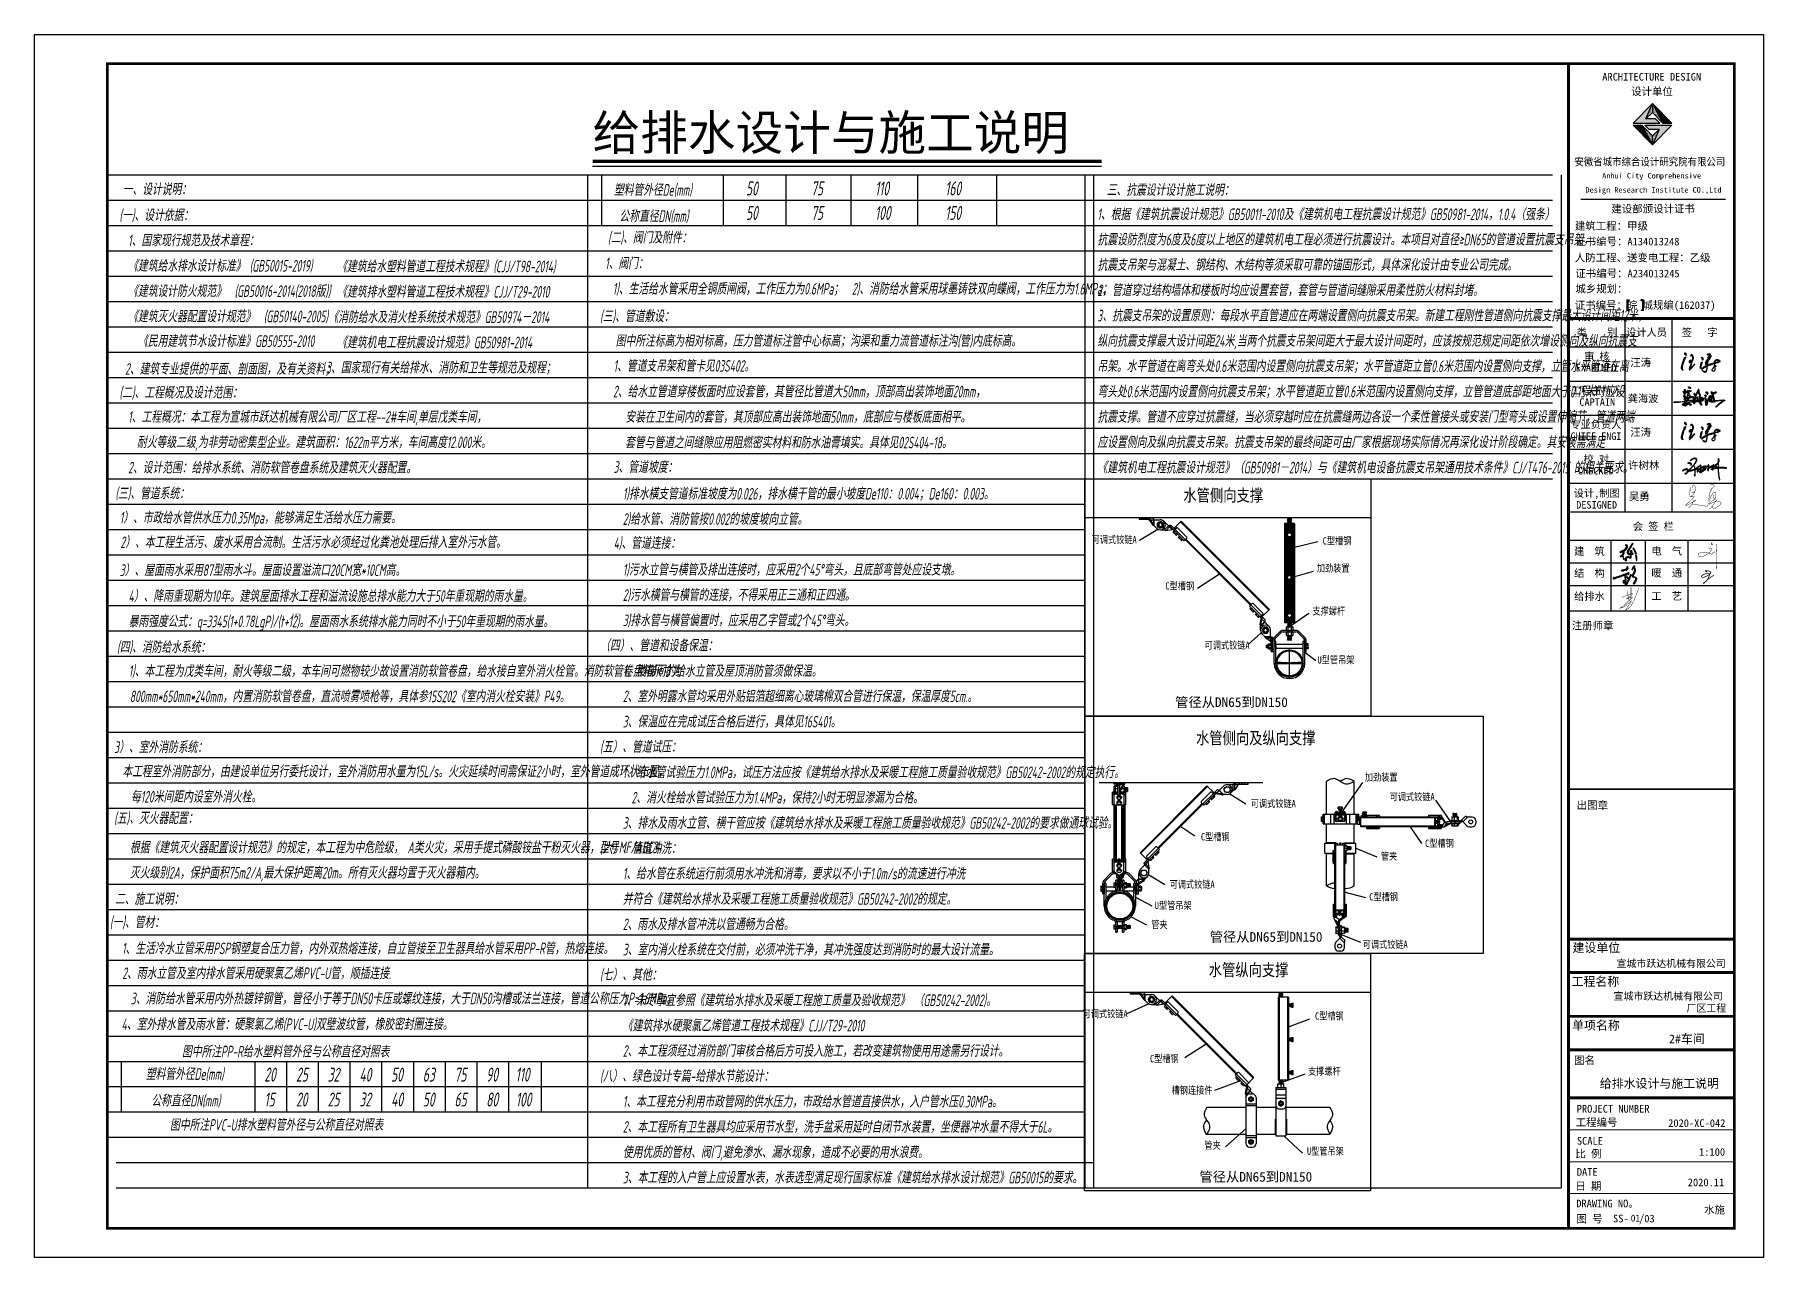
# Model space of a CAD drawing. Extents: x 1680110 to 4798266, y 269661 to 1249705.
# Drawn here: x 2361418 to 2420818, y 641232 to 683232 of the extents above; entities that cross this region are included whole.
import ezdxf

# ---------------------------------------------------------------- set-up
doc = ezdxf.new("R2010")
doc.units = 0
doc.header["$LTSCALE"] = 1000
doc.header["$MEASUREMENT"] = 0
doc.linetypes.add('CENTER', pattern=[50.8, 31.75, -6.35, 6.35, -6.35])
for name, color, linetype in [('0-签名', 2, 'Continuous'), ('A_DE_DETAIL_3', 144, 'Continuous'), ('BZ', 8, 'Continuous'), ('DIM_SYMB', 3, 'Continuous'), ('PUB_TEXT', 7, 'Continuous'), ('TWT_SYMB', 3, 'Continuous'), ('图框', 4, 'Continuous'), ('签名', 7, 'Continuous'), ('说明文本', 54, 'Continuous'), ('边框线', 143, 'Continuous')]:
    doc.layers.add(name, color=color, linetype=linetype)
doc.layers.add('说明', color=7, linetype='Continuous', lineweight=13)
doc.styles.add('ATTTXT', font='gbeitc.shx', dxfattribs={"width": 0.7, "bigfont": '0hztxt.shx'})
doc.styles.add('HZ', font='txt', dxfattribs={"width": 0.7, "height": 5, "bigfont": 'STF:宋体'})
doc.styles.get("Standard").update_dxf_attribs({"font": 'gbenor.shx', "bigfont": 'gbcbig.shx'})
doc.styles.add('STYLE-黑体', font='simhei.ttf')
doc.styles.add('宋体', font='')
doc.styles.add('黑体', font='simhei.ttf')
doc.styles.get('宋体').set_extended_font_data('NSimSun')
doc.dimstyles.get("Standard").update_dxf_attribs({"dimscale": 100, "dimtxt": 3.5, "dimasz": 1, "dimexe": 2.5, "dimexo": 3, "dimgap": 1.5, "dimtad": 1, "dimdec": 0, "dimzin": 0, "dimdsep": 46, "dimtxsty": 'Standard', "dimblk": 'ARCHTICK', "dimcen": 0.09, "dimadec": 0, "dimazin": 0, "dimtfac": 1, "dimtdec": 0, "dimtix": 1, "dimtmove": 2, "dimatfit": 3, "dimfxl": 1, "dimtolj": 1, "dimtzin": 0, "dimarcsym": 0})

msp = doc.modelspace()

# ---------------------------------------------------------------- texts
at = {"layer": '0-签名', "color": 4, "style": 'STYLE-黑体'}
msp.add_text('吴勇', height=262.94, dxfattribs=at).set_placement((2416195.4, 667238.3))
at = {"layer": 'PUB_TEXT'}
for s, height, style, p in [('宣城市跃达机械有限公司', 250, '黑体', (2415771.6, 651203.4)), ('宣城市跃达机械有限公司', 250, '黑体', (2415669.8, 650082)), ('厂区工程', 250, '黑体', (2418175.6, 649670.1)), ('2#车间', 300, '黑体', (2417574.2, 648588.5)), ('给排水设计与施工说明', 300, '宋体', (2415196.9, 647056.6, 0)), ('2020-XC-042', 262.944, '黑体', (2417545, 645713.8)), ('1:100', 262.94, '黑体', (2418607.4, 644722.4)), ('2020.11', 262.94, '黑体', (2418217.7, 643678.1)), ('SS-  /03', 262.94, '黑体', (2415650.8, 642436.6)), ('水施', 262.94, '黑体', (2418779.6, 642737.4)), ('01', 236.65, '黑体', (2416260.3, 642463.7))]:
    msp.add_text(s, height=height, dxfattribs=dict(at, style=style)).set_placement(p)
at = {"layer": 'TWT_SYMB', "color": 3, "style": 'ATTTXT', "width": 0.7}
for s, height, p in [('一、设计说明：', 399.27, (2364443, 677719.1)), ('三、抗震设计设计施工说明：', 399.271, (2398252.5, 677693.4)), ('二、施工说明：', 399.27, (2364179.6, 653343.9))]:
    msp.add_text(s, height=height, dxfattribs=at).set_placement(p)
at = {"layer": 'TWT_SYMB', "color": 2, "style": 'ATTTXT', "width": 0.7}
for s, height, p in [('塑料管外径De(mm)', 399.271, (2381320, 677697.5)), ('50', 479.13, (2385862, 677708.4)), ('75', 479.13, (2388098.6, 677708.4)), ('110', 479.13, (2390294.4, 677708.4)), ('160', 479.13, (2392705.4, 677708.4)), ('公称直径DN(mm)', 399.27, (2381510.3, 676796.7)), ('50', 479.13, (2385862, 676866.2)), ('75', 479.13, (2388098.6, 676866.2)), ('100', 479.13, (2390294.4, 676866.2)), ('150', 479.13, (2392705.4, 676866.2)), ('1、根据《建筑抗震设计规范》GB50011-2010及《建筑机电工程抗震设计规范》GB50981-2014，1.0.4（强条）', 399.271, (2397933.5, 676860.9)), ('1、国家现行规范及技术章程：', 399.271, (2364632, 675961.3)), ('抗震设防烈度为6度及6度以上地区的建筑机电工程必须进行抗震设计。本项目对直径≥DN65的管道设置抗震支吊架，', 399.271, (2397933.5, 675991)), ('《建筑给水排水设计标准》 (GB50015-2019)', 399.271, (2364632, 675091.3)), ('《建筑给水塑料管道工程技术规程》(CJJ/T98-2014)', 399.271, (2371813, 675068.4)), ('1、阀门：', 399.27, (2381020, 675174.5)), ('抗震支吊架与混凝土、钢结构、木结构等须采取可靠的锚固形式，具体深化设计由专业公司完成。', 399.271, (2397933.5, 675121)), ('《建筑设计防火规范》  (GB50016-2014(2018版))', 399.271, (2364632, 674221.4)), ('《建筑排水塑料管道工程技术规程》CJJ/T29-2010', 399.271, (2371813, 674198.5)), ('1)、生活给水管采用全铜质闸阀，工作压力为0.6MPa；  2)、消防给水管采用球墨铸铁双向蝶阀，工作压力为1.6MPa；', 399.271, (2381280.6, 674301.5)), ('2、管道穿过结构墙体和楼板时均应设置套管，套管与管道间缝隙采用柔性防火材料封堵。', 399.271, (2397933.5, 674251.1)), ('《建筑灭火器配置设计规范》  (GB50140-2005)', 399.271, (2364632, 673351.5)), ('《消防给水及消火栓系统技术规范》GB50974－2014', 399.271, (2371513, 673328.6)), ('3、抗震支吊架的设置原则：每段水平直管道应在两端设置侧向抗震支吊架。新建工程刚性管道侧向抗震支撑最大设计间距12米，', 399.271, (2397933.5, 673381.2)), ('《民用建筑节水设计标准》GB50555-2010', 399.271, (2364971.4, 672504.6)), ('《建筑机电工程抗震设计规范》GB50981-2014', 399.271, (2371813, 672458.6)), ('图中所注标高为相对标高，压力管道标注管中心标高；沟渠和重力流管道标注沟(管)内底标高。', 399.271, (2381380.5, 672511.3)), ('纵向抗震支撑最大设计间距24米,当两个抗震支吊架间距大于最大设计间距时，应该按规范规定间距依次增设侧向及纵向抗震支', 399.271, (2397933.5, 672511.3)), ('2、建筑专业提供的平面、剖面图，及有关资料；', 399.271, (2364527.3, 671549)), ('3、国家现行有关给排水、消防和卫生等规范及规程；', 399.271, (2371430.8, 671592.8)), ('1、管道支吊架和管卡见03S402。', 399.271, (2381309.5, 671653.4)), ('吊架。水平管道在离弯头处0.6米范围内设置侧向抗震支吊架；水平管道距立管0.6米范围内设置侧向支撑，立管水平管道在离', 399.271, (2397933.5, 671641.4)), ('2、给水立管道穿楼板面时应设套管，其管径比管道大50mm，顶部高出装饰地面20mm，', 399.271, (2381291.1, 670772.9)), ('弯头处0.6米范围内设置侧向抗震支吊架；水平管道距立管0.6米范围内设置侧向支撑，立管管道底部距地面大于0.15米时应设', 399.271, (2397933.5, 670771.5)), ('安装在卫生间内的套管，其顶部应高出装饰地面50mm，底部应与楼板底面相平。', 399.271, (2381714.8, 669899.7)), ('抗震支撑。管道不应穿过抗震缝，当必须穿越时应在抗震缝两边各设一个柔性管接头或安装门型弯头或设置伸缩节，管道两端', 399.271, (2397933.5, 669901.5)), ('套管与管道之间缝隙应用阻燃密实材料和防水油膏填实。具体见02S404-18。', 399.271, (2381704.1, 669020.3)), ('应设置侧向及纵向抗震支吊架。抗震支吊架的最终间距可由厂家根据现场实际情况再深化设计阶段确定。其安装需满足', 399.271, (2397933.5, 669031.6)), ('2、设计范围：给排水系统、消防软管卷盘系统及建筑灭火器配置。', 399.271, (2364632, 668158.3)), ('3、管道坡度：', 399.27, (2381312.5, 668178.1)), ('《建筑机电工程抗震设计规范》（GB50981－2014）与《建筑机电设备抗震支吊架通用技术条件》CJ/T476-2015 的相关要求。', 399.271, (2397933.5, 668161.7)), ('1)排水横支管道标准坡度为0.026，排水横干管的最小坡度De110：0.004；De160：0.003。', 399.271, (2381627.5, 667262.6)), ('1）、市政给水管供水压力0.35Mpa，能够满足生活给水压力需要。', 399.271, (2364343.9, 666438.3)), ('2)给水管、消防管按0.002的坡度坡向立管。', 399.271, (2381627.5, 666392.7)), ('2）、本工程生活污、废水采用合流制。生活污水必须经过化粪池处理后排入室外污水管。', 399.271, (2364367.1, 665595.5)), ('4)、管道连接：', 399.27, (2381312.5, 665568.3)), ('3）、屋面雨水采用87型雨水斗。屋面设置溢流口20CM宽*10CM高。', 399.271, (2364345, 664637.9)), ('1)污水立管与横管及排出连接时，应采用2个45%%D弯头，且底部弯管处应设支墩。', 399.271, (2381627.5, 664652.9)), ('4）、降雨重现期为10年。建筑屋面排水工程和溢流设施总排水能力大于50年重现期的雨水量。', 399.271, (2364645, 663746.2)), ('2)污水横管与横管的连接，不得采用正三通和正四通。', 399.271, (2381627.5, 663782.9)), ('暴雨强度公式：q=3345(1+0.78LgP)/(t+12)。屋面雨水系统排水能力同时不小于50年重现期的雨水量。', 399.271, (2364645, 662876.3)), ('3)排水管与横管偏置时，应采用乙字管或2个45%%D弯头。', 399.271, (2381627.5, 662913)), ('1、楼梯间的给水立管及屋顶消防管须做保温。', 399.271, (2381627.5, 661173.2)), ('2、室外明露水管均采用外贴铝箔超细离心玻璃棉双合管进行保温，保温厚度5cm.。', 399.271, (2381627.5, 660303.3)), ('3、保温应在完成试压合格后进行，具体见16S401。', 399.271, (2381627.5, 659433.4)), ('本工程室外消防部分，由建设单位另行委托设计，室外消防用水量为15L/s。火灾延续时间需保证2小时，室外管道成环状布置，', 399.271, (2364429.9, 657723.6)), ('1、给水管试验压力1.0MPa，试压方法应按《建筑给水排水及采暖工程施工质量验收规范》GB50242-2002的规定执行。', 399.271, (2381627.5, 657693.5)), ('每120米间距内设室外消火栓。', 399.271, (2364729.9, 656853.7)), ('2、消火栓给水管试验压力为1.4MPa，保持2小时无明显渗漏为合格。', 399.271, (2381927.5, 656823.6)), ('3、排水及雨水立管、横干管应按《建筑给水排水及采暖工程施工质量验收规范》GB50242-2002的要求做通球试验。', 399.271, (2381627.5, 655953.7)), ('根据《建筑灭火器配置设计规范》的规定，本工程为中危险级， A类火灾，采用手提式磷酸铵盐干粉灭火器，型号MF/ABC3，', 399.271, (2364691, 655113.8)), ('·', 399.3, (2365084.6, 655174.8)), ('灭火级别2A，保护面积75m2/A,最大保护距离20m。所有灭火器均置于灭火器箱内。', 399.271, (2364691, 654243.9)), ('1、给水管在系统运行前须用水冲洗和消毒，要求以不小于1.0m/s的流速进行冲洗', 399.271, (2381627.5, 654213.9)), ('并符合《建筑给水排水及采暖工程施工质量验收规范》GB50242-2002的规定。', 399.271, (2381627.5, 653343.9)), ('2、雨水及排水管冲洗以管通畅为合格。', 399.271, (2381627.5, 652474)), ('1、生活冷水立管采用PSP钢塑复合压力管，内外双热熔连接，自立管接至卫生器具给水管采用PP-R管，热熔连接。', 399.271, (2364420.4, 651646.6)), ('3、室内消火栓系统在交付前，必须冲洗干净，其冲洗强度达到消防时的最大设计流量。', 399.271, (2381627.5, 651604.1)), ('2、雨水立管及室内排水管采用硬聚氯乙烯PVC-U管，顺插连接.', 399.271, (2364430.4, 650791.6)), ('3、消防给水管采用内外热镀锌钢管，管径小于等于DN50卡压或螺纹连接，大于DN50沟槽或法兰连接，管道公称压力P=1.6MPa。', 399.271, (2364723.2, 649924.7)), ('1、未尽事宜参照《建筑给水排水及采暖工程施工质量及验收规范》 （GB50242-2002)。', 399.271, (2381627.5, 649864.3)), ('4、室外排水管及雨水管：硬聚氯乙烯(PVC-U)双壁波纹管，橡胶密封圈连接。', 399.271, (2364407.5, 649042.2)), ('《建筑排水硬聚氯乙烯管道工程技术规程》CJJ/T29-2010', 399.271, (2381627.5, 648994.4)), ('图中所注PP-R给水塑料管外径与公称直径对照表', 399.271, (2366482.1, 648100.2)), ('2、本工程须经过消防部门审核合格后方可投入施工，若改变建筑物使用用途需另行设计。 ', 399.271, (2381627.5, 648124.4)), ('塑料管外径De(mm)', 399.271, (2365236.3, 647328.7)), ('20', 479.13, (2369313, 647270.1)), ('25', 479.13, (2370401.9, 647270.1)), ('32', 479.13, (2371490.7, 647270.1)), ('40', 479.13, (2372579.6, 647270.1)), ('50', 479.13, (2373668.4, 647270.1)), ('63', 479.13, (2374757.3, 647270.1)), ('75', 479.13, (2375846.1, 647270.1)), ('90', 479.13, (2376934.9, 647270.1)), ('110', 479.13, (2377942.8, 647270.1)), ('15', 479.13, (2369313, 646416.6)), ('20', 479.13, (2370401.9, 646416.6)), ('25', 479.13, (2371490.7, 646416.6)), ('32', 479.13, (2372579.6, 646416.6)), ('40', 479.13, (2373668.4, 646416.6)), ('50', 479.13, (2374757.3, 646416.6)), ('65', 479.13, (2375846.1, 646416.6)), ('80', 479.13, (2376934.9, 646416.6)), ('100', 479.13, (2377954.2, 646416.6)), ('公称直径DN(mm)', 399.27, (2365426.5, 646416.6)), ('1、本工程充分利用市政管网的供水压力，市政给水管道直接供水，入户管水压0.30MPa。', 399.271, (2381627.5, 646384.6)), ('图中所注PVC-U排水塑料管外径与公称直径对照表', 399.271, (2366068.3, 645582.4)), ('2、本工程所有卫生器具均应采用节水型，洗手盆采用延时自闭节水装置，坐便器冲水量不得大于6L。', 399.271, (2381627.5, 645514.7)), ('使用优质的管材、阀门,避免渗水、漏水现象，造成不必要的用水浪费。', 399.271, (2381627.5, 644644.8)), ('3、本工程的入户管上应设置水表，水表选型满足现行国家标准《建筑给水排水设计规范》GB50015的要求。', 399.271, (2381627.5, 643774.9))]:
    msp.add_text(s, height=height, dxfattribs=at).set_placement(p)
at = {"layer": 'TWT_SYMB', "color": 4, "style": 'ATTTXT', "width": 0.7}
for s, height, p in [('(一)、设计依据：', 399.27, (2364335, 676829.3)), ('(二)、阀门及附件：', 399.27, (2381122.8, 676057.3)), ('(三)、管道敷设：', 399.27, (2380847.6, 673358.1)), ('(二)、工程概况及设计范围：', 399.271, (2364335, 670734.1)), ('(三)、管道系统：', 399.27, (2364192.9, 667271.9)), ('(四)、消防给水系统：', 399.271, (2364252.6, 661994.7)), ('（四）、管道和设备保温：', 399.271, (2380847.6, 662049.1)), ('3）、室外消防系统：', 399.27, (2364153.5, 658557.6)), ('(五）、管道试压：', 399.27, (2380847.6, 658569.5)), ('(五)、灭火器配置：', 399.27, (2364153.5, 656119)), ('(六）、管道冲洗：', 399.27, (2380847.6, 655089.8)), ('(一)、管材：', 399.27, (2364008.5, 652542.9)), ('(七）、其他：', 399.27, (2380847.6, 650740.2)), ('(八）、绿色设计专篇-给排水节能设计：', 399.271, (2380847.6, 647260.6))]:
    msp.add_text(s, height=height, dxfattribs=at).set_placement(p)
at = {"layer": 'TWT_SYMB', "color": 1, "style": 'ATTTXT', "width": 0.7}
for s, p in [('1、工程概况：本工程为宣城市跃达机械有限公司厂区工程--2#车间,单层戊类车间，', (2364632, 669898.1)), ('耐火等级二级,为非劳动密集型企业。建筑面积：1622m平方米，车间高度12.000米。 ', (2364932, 669028.2)), ('1)、本工程为戊类车间，耐火等级二级，本车间可燃物较少故设置消防软管卷盘，给水接自室外消火栓管。消防软管卷盘箱尺寸为', (2364650, 661171.5)), ('800mm*650mm*240mm，内置消防软管卷盘，直流喷雾喷枪等，具体参15S202《室内消火栓安装》P49。', (2364691.3, 660301.6))]:
    msp.add_text(s, height=399.271, dxfattribs=at).set_placement(p)
at = {"layer": '图框', "color": 4}
for s, height, style, p in [('ARCHITECTURE DESIGN', 262.944, '黑体', (2415280.7, 681652.6)), ('设计单位', 262.94, '黑体', (2416272, 681149)), ('Anhui City Comprehensive ', 189.24, '黑体', (2415278.1, 678290.9)), (' Design Research Institute CO.,Ltd', 189.24, '黑体', (2414560.7, 677803.9)), ('建设部颁设计证书', 262.94, '黑体', (2415593.2, 677117.7)), (' 建筑工程：甲级', 262.94, '黑体', (2414161.9, 676528.5)), ('证书编号：A134013248', 262.944, '黑体', (2414352.1, 675992.7)), ('人防工程、送变电工程：乙级', 262.944, '黑体', (2414338.3, 675439)), ('证书编号：A234013245', 262.944, '黑体', (2414356.9, 674894.8)), ('城乡规划：', 262.94, '黑体', (2414355, 674369.5)), ('证书编号：皖 城规编(162037)', 262.944, '黑体', (2414334, 673809.4)), ('汪涛', 262.94, 'STYLE-黑体', (2416240.5, 671838.4)), ('汪涛', 262.94, 'STYLE-黑体', (2416240.5, 669448)), ('许树林', 262.94, 'STYLE-黑体', (2416167.5, 668306.9)), ('注册师章', 262.94, '黑体', (2414230.8, 662802.1)), ('出图章', 262.94, '黑体', (2414404.1, 656634.3)), ('建设单位', 300, '黑体', (2414259.3, 651719.9)), ('工程名称', 300, '黑体', (2414226.1, 650558)), ('单项名称', 300, '黑体', (2414246.1, 649053.7)), ('图名', 262.94, '黑体', (2414315.3, 647871.6)), ('工程编号', 262.94, '黑体', (2414366.8, 645740.2)), ('SCALE', 262.94, '黑体', (2414408.7, 645104.7)), ('比 例', 262.94, '黑体', (2414358, 644661.7)), ('DATE', 262.94, '黑体', (2414407.3, 644036.1)), ('日 期', 262.94, '黑体', (2414358, 643548.9)), ('DRAWING NO。', 262.944, '黑体', (2414386.6, 642951.4)), ('图 号', 262.94, '黑体', (2414395.3, 642426.3))]:
    msp.add_text(s, height=height, dxfattribs=dict(at, style=style)).set_placement(p)
at = {"layer": '图框', "color": 4, "style": '黑体', "width": 0.88}
msp.add_text('安徽省城市综合设计研究院有限公司', height=262.944, dxfattribs=at).set_placement((2414323.9, 678732.8))
at = {"layer": '图框', "color": 0}
for s, height, style, p in [('类    别 ', 257.69, 'STYLE-黑体', (2414399.7, 672878.1)), ('设计人员', 257.69, 'STYLE-黑体', (2416099.4, 672878.1)), ('签   字', 257.69, 'STYLE-黑体', (2418013.9, 672878.1)), ('EXAMINED ', 257.69, 'STYLE-黑体', (2414367.5, 671663.2)), ('审 核', 257.69, 'STYLE-黑体', (2414657.2, 672050.2)), ('工程主持人', 257.69, 'STYLE-黑体', (2414203.9, 670882.8)), ('CAPTAIN', 257.69, 'STYLE-黑体', (2414495.4, 670482.6)), ('专业负责人', 257.69, 'STYLE-黑体', (2414181.9, 669711.5)), ('CHIEF ENGI', 257.69, 'STYLE-黑体', (2414189.5, 669311.3)), ('CHECKED  ', 257.69, 'STYLE-黑体', (2414447.3, 668122.9)), ('校 对', 257.69, 'STYLE-黑体', (2414635.3, 668523.1)), ('设计,制图', 257.69, 'STYLE-黑体', (2414301.9, 667351.8)), ('DESIGNED ', 257.69, 'STYLE-黑体', (2414386.1, 666951.6)), ('会 签 栏', 257.69, 'STYLE-黑体', (2416331.9, 666211.4)), ('建  筑', 257.69, 'STYLE-黑体', (2414312.3, 665359.9)), ('电  气', 257.69, 'STYLE-黑体', (2416968.8, 665368.3)), ('结  构', 257.69, 'STYLE-黑体', (2414312.3, 664605.8)), ('暖  通', 257.69, 'STYLE-黑体', (2416968.8, 664614.3)), ('给排水', 257.69, 'STYLE-黑体', (2414312.3, 663809.3)), ('工  艺', 257.69, 'STYLE-黑体', (2416968.8, 663817.8)), ('PROJECT NUMBER', 262.944, '黑体', (2414402.3, 646205))]:
    msp.add_text(s, height=height, dxfattribs=dict(at, style=style)).set_placement(p)
at = {"layer": '签名', "color": 4, "style": 'STYLE-黑体'}
msp.add_text('龚海波', height=258.21, dxfattribs=at).set_placement((2416153.5, 670604))
at = {"layer": '说明', "color": 0, "style": '黑体'}
msp.add_text('给排水设计与施工说明', height=1200, dxfattribs=at).set_placement((2380590.7, 679266.2))
at = {"layer": '说明文本'}
msp.add_text('0.83', height=100, dxfattribs=at).set_placement((2370263.5, 663245.9))

# ---------------------------------------------------------------- blocks, each defined once
blk = doc.blocks.new('gfhhrryyfd')
h = blk.add_hatch()
h.set_pattern_fill('ANSI37', color=256, scale=2.09088, style=0)
h.set_pattern_definition([(45, (3793840.348, -1554777.269), (-4.69415947, 4.69415948), []), (135, (3793840.348, -1554777.269), (-4.69415947, -4.69415948), [])])
edge = h.paths.add_edge_path()
edge.add_line((3693800, -1745765), (3693790, -1745765))
edge.add_ellipse((3693329, -1745808), major_axis=(-1, 463), ratio=1, start_angle=269.93348, end_angle=275.24626, ccw=False)
edge.add_ellipse((3693329, -1745808), major_axis=(0, 463), ratio=1, start_angle=90.04408, end_angle=270.04408, ccw=False)
edge.add_ellipse((3693329, -1745808), major_axis=(1, 463), ratio=1, start_angle=84.83986, end_angle=90.15263, ccw=False)
edge.add_line((3692868, -1745765), (3692857, -1745765))
edge.add_line((3692857, -1745765), (3692857, -1745808))
edge.add_ellipse((3693329, -1745808), major_axis=(0, 471), ratio=1, start_angle=89.98444, end_angle=269.98444)
edge.add_line((3693800, -1745808), (3693800, -1745765))
at = {"linetype": 'Continuous'}
for p, q in [((3688159, -1740810), (3688159, -1740861)), ((3688159, -1740810), (3688617, -1740810)), ((3688159, -1740861), (3688454, -1740861)), ((3688288, -1740810), (3688288, -1740861)), ((3688454, -1740810), (3688454, -1740861)), ((3688503, -1740879), (3688630, -1741057)), ((3688503, -1740879), (3688887, -1740879)), ((3688540, -1740879), (3688666, -1741057)), ((3688666, -1741057), (3688666, -1740879)), ((3688678, -1741083), (3688678, -1740879)), ((3688808, -1740971), (3688778, -1741086)), ((3688923, -1740941), (3688808, -1740971)), ((3689007, -1741025), (3688923, -1740941)), ((3689014, -1740934), (3689008, -1740929)), ((3689292, -1741205), (3689021, -1740934)), ((3689605, -1740924), (3689357, -1741173)), ((3689584, -1740945), (3692614, -1743976)), ((3689605, -1740924), (3692636, -1743955)), ((3693153, -1741005), (3693153, -1744419)), ((3693260, -1741005), (3693153, -1741005)), ((3693187, -1741005), (3693187, -1744419)), ((3693200, -1741005), (3693200, -1744419)), ((3693234, -1741005), (3693234, -1744419)), ((3693260, -1740815), (3693260, -1740816)), ((3693260, -1740818), (3693260, -1740816)), ((3693260, -1740818), (3693260, -1740816)), ((3693260, -1740817), (3693260, -1740817)), ((3693260, -1740819), (3693260, -1740817)), ((3693260, -1740819), (3693260, -1740817)), ((3693260, -1740818), (3693269, -1740823)), ((3693260, -1740819), (3693269, -1740825)), ((3693260, -1740832), (3693260, -1740833)), ((3693260, -1740835), (3693260, -1740833)), ((3693260, -1740835), (3693260, -1740833)), ((3693260, -1740834), (3693260, -1740834)), ((3693260, -1740836), (3693260, -1740834)), ((3693260, -1740836), (3693260, -1740834)), ((3693260, -1740835), (3693269, -1740840)), ((3693260, -1740837), (3693269, -1740842)), ((3693260, -1740850), (3693260, -1740850)), ((3693260, -1740852), (3693260, -1740850)), ((3693260, -1740852), (3693260, -1740850)), ((3693260, -1740851), (3693260, -1740851)), ((3693260, -1740854), (3693260, -1740851)), ((3693260, -1740854), (3693260, -1740851)), ((3693260, -1740852), (3693269, -1740858)), ((3693260, -1740854), (3693269, -1740859)), ((3693260, -1740867), (3693260, -1740867)), ((3693260, -1740869), (3693260, -1740867)), ((3693260, -1740869), (3693260, -1740867)), ((3693260, -1740868), (3693260, -1740869)), ((3693260, -1740871), (3693260, -1740869)), ((3693260, -1740871), (3693260, -1740869)), ((3693260, -1740869), (3693269, -1740875)), ((3693260, -1740871), (3693269, -1740876)), ((3693260, -1740884), (3693260, -1740884)), ((3693260, -1740886), (3693260, -1740884)), ((3693260, -1740886), (3693260, -1740884)), ((3693260, -1740886), (3693260, -1740886)), ((3693260, -1740888), (3693260, -1740886)), ((3693260, -1740888), (3693260, -1740886)), ((3693260, -1740886), (3693269, -1740892)), ((3693260, -1740888), (3693269, -1740893)), ((3693260, -1740901), (3693260, -1740901)), ((3693260, -1740903), (3693260, -1740901)), ((3693260, -1740903), (3693260, -1740901)), ((3693260, -1740903), (3693260, -1740903)), ((3693260, -1740905), (3693260, -1740903)), ((3693260, -1740905), (3693260, -1740903)), ((3693260, -1740904), (3693269, -1740909)), ((3693260, -1740905), (3693269, -1740911)), ((3693260, -1740918), (3693260, -1740918)), ((3693260, -1740921), (3693260, -1740918)), ((3693260, -1740921), (3693260, -1740918)), ((3693260, -1740920), (3693260, -1740920)), ((3693260, -1740922), (3693260, -1740920)), ((3693260, -1740922), (3693260, -1740920)), ((3693260, -1740921), (3693269, -1740926)), ((3693260, -1740922), (3693269, -1740928)), ((3693260, -1740935), (3693260, -1740936)), ((3693260, -1740938), (3693260, -1740936)), ((3693260, -1740938), (3693260, -1740936)), ((3693260, -1740937), (3693260, -1740937)), ((3693260, -1740939), (3693260, -1740937)), ((3693260, -1740939), (3693260, -1740937)), ((3693260, -1740938), (3693269, -1740943)), ((3693260, -1740939), (3693269, -1740945)), ((3693260, -1740952), (3693260, -1740953)), ((3693260, -1740955), (3693260, -1740953)), ((3693260, -1740955), (3693260, -1740953)), ((3693260, -1740954), (3693260, -1740954)), ((3693260, -1740956), (3693260, -1740954)), ((3693260, -1740956), (3693260, -1740954)), ((3693260, -1740955), (3693269, -1740960)), ((3693260, -1740957), (3693269, -1740962)), ((3693260, -1740970), (3693260, -1740970)), ((3693260, -1740972), (3693260, -1740970)), ((3693260, -1740972), (3693260, -1740970)), ((3693260, -1740971), (3693260, -1740971)), ((3693260, -1740974), (3693260, -1740971)), ((3693260, -1740974), (3693260, -1740971)), ((3693260, -1740972), (3693269, -1740978)), ((3693260, -1740974), (3693269, -1740979)), ((3693260, -1740987), (3693260, -1740987)), ((3693260, -1740989), (3693260, -1740987)), ((3693260, -1740989), (3693260, -1740987)), ((3693260, -1740988), (3693260, -1740989)), ((3693260, -1740991), (3693260, -1740989)), ((3693260, -1740991), (3693260, -1740989)), ((3693260, -1740989), (3693269, -1740995)), ((3693260, -1740991), (3693269, -1740996)), ((3693260, -1741004), (3693260, -1741004)), ((3693260, -1741006), (3693260, -1741004)), ((3693260, -1741006), (3693260, -1741004)), ((3693260, -1741006), (3693260, -1741006)), ((3693260, -1741008), (3693260, -1741006)), ((3693260, -1741008), (3693260, -1741006)), ((3693260, -1741006), (3693269, -1741012)), ((3693260, -1741008), (3693269, -1741013)), ((3693269, -1740846), (3693262, -1740850)), ((3693269, -1740863), (3693262, -1740867)), ((3693269, -1740914), (3693262, -1740919)), ((3693269, -1740932), (3693262, -1740936)), ((3693269, -1740983), (3693262, -1740988)), ((3693269, -1741000), (3693262, -1741005)), ((3693269, -1740823), (3693269, -1740827)), ((3693269, -1740825), (3693269, -1740829)), ((3693269, -1740840), (3693269, -1740844)), ((3693269, -1740842), (3693269, -1740846)), ((3693269, -1740857), (3693269, -1740862)), ((3693272, -1740858), (3693269, -1740859)), ((3693269, -1740859), (3693269, -1740863)), ((3693269, -1740874), (3693269, -1740879)), ((3693269, -1740876), (3693269, -1740880)), ((3693269, -1740892), (3693269, -1740896)), ((3693269, -1740893), (3693269, -1740898)), ((3693269, -1740909), (3693269, -1740913)), ((3693269, -1740910), (3693269, -1740915)), ((3693269, -1740926), (3693269, -1740930)), ((3693269, -1740928), (3693269, -1740932)), ((3693270, -1740930), (3693269, -1740930)), ((3693270, -1740931), (3693269, -1740932)), ((3693269, -1740943), (3693269, -1740947)), ((3693269, -1740945), (3693269, -1740949)), ((3693270, -1740947), (3693269, -1740947)), ((3693270, -1740949), (3693269, -1740949)), ((3693269, -1740960), (3693269, -1740964)), ((3693269, -1740962), (3693269, -1740966)), ((3693270, -1740964), (3693269, -1740964)), ((3693269, -1740977), (3693269, -1740982)), ((3693269, -1740979), (3693269, -1740983)), ((3693270, -1740981), (3693269, -1740981)), ((3693269, -1740994), (3693269, -1740999)), ((3693269, -1740996), (3693269, -1741000)), ((3693270, -1740998), (3693269, -1740999)), ((3693270, -1741000), (3693269, -1741000)), ((3693269, -1741012), (3693269, -1741016)), ((3693269, -1741013), (3693269, -1741018)), ((3693388, -1740819), (3693388, -1740814)), ((3693388, -1740820), (3693388, -1740816)), ((3693397, -1740824), (3693388, -1740819)), ((3693397, -1740826), (3693388, -1740820)), ((3693388, -1740836), (3693388, -1740832)), ((3693388, -1740838), (3693388, -1740833)), ((3693397, -1740841), (3693388, -1740836)), ((3693397, -1740843), (3693388, -1740837)), ((3693388, -1740853), (3693388, -1740849)), ((3693388, -1740855), (3693388, -1740850)), ((3693397, -1740858), (3693388, -1740853)), ((3693397, -1740860), (3693388, -1740854)), ((3693388, -1740870), (3693388, -1740866)), ((3693388, -1740872), (3693388, -1740868)), ((3693397, -1740875), (3693388, -1740870)), ((3693397, -1740877), (3693388, -1740872)), ((3693388, -1740887), (3693388, -1740883)), ((3693388, -1740889), (3693388, -1740885)), ((3693397, -1740892), (3693388, -1740887)), ((3693397, -1740894), (3693388, -1740889)), ((3693388, -1740904), (3693388, -1740900)), ((3693388, -1740906), (3693388, -1740902)), ((3693397, -1740910), (3693388, -1740904)), ((3693397, -1740911), (3693388, -1740906)), ((3693388, -1740922), (3693388, -1740917)), ((3693388, -1740923), (3693388, -1740919)), ((3693397, -1740927), (3693388, -1740921)), ((3693397, -1740928), (3693388, -1740923)), ((3693388, -1740939), (3693388, -1740934)), ((3693388, -1740940), (3693388, -1740936)), ((3693397, -1740944), (3693388, -1740939)), ((3693397, -1740946), (3693388, -1740940)), ((3693388, -1740956), (3693388, -1740952)), ((3693388, -1740958), (3693388, -1740953)), ((3693397, -1740961), (3693388, -1740956)), ((3693397, -1740963), (3693388, -1740957)), ((3693388, -1740973), (3693388, -1740969)), ((3693388, -1740975), (3693388, -1740970)), ((3693397, -1740978), (3693388, -1740973)), ((3693397, -1740980), (3693388, -1740974)), ((3693388, -1740990), (3693388, -1740986)), ((3693388, -1740992), (3693388, -1740988)), ((3693397, -1740995), (3693388, -1740990)), ((3693397, -1740997), (3693388, -1740992)), ((3693388, -1741007), (3693388, -1741003)), ((3693504, -1741005), (3693388, -1741005)), ((3693388, -1741009), (3693388, -1741005)), ((3693397, -1741012), (3693388, -1741007)), ((3693397, -1741014), (3693388, -1741009)), ((3693388, -1741024), (3693388, -1741020)), ((3693397, -1740811), (3693397, -1740811)), ((3693397, -1740826), (3693397, -1740824)), ((3693397, -1740826), (3693397, -1740824)), ((3693397, -1740826), (3693397, -1740826)), ((3693397, -1740828), (3693397, -1740826)), ((3693397, -1740828), (3693397, -1740828)), ((3693397, -1740843), (3693397, -1740841)), ((3693397, -1740843), (3693397, -1740841)), ((3693397, -1740844), (3693397, -1740843)), ((3693397, -1740845), (3693397, -1740843)), ((3693397, -1740845), (3693397, -1740843)), ((3693397, -1740845), (3693397, -1740845)), ((3693397, -1740861), (3693397, -1740858)), ((3693397, -1740861), (3693397, -1740858)), ((3693397, -1740862), (3693397, -1740860)), ((3693397, -1740862), (3693397, -1740860)), ((3693397, -1740861), (3693397, -1740861)), ((3693397, -1740862), (3693397, -1740862)), ((3693397, -1740878), (3693397, -1740876)), ((3693397, -1740878), (3693397, -1740876)), ((3693397, -1740879), (3693397, -1740877)), ((3693397, -1740879), (3693397, -1740877)), ((3693397, -1740878), (3693397, -1740878)), ((3693397, -1740879), (3693397, -1740879)), ((3693397, -1740895), (3693397, -1740893)), ((3693397, -1740895), (3693397, -1740893)), ((3693397, -1740896), (3693397, -1740894)), ((3693397, -1740896), (3693397, -1740894)), ((3693397, -1740895), (3693397, -1740895)), ((3693397, -1740897), (3693397, -1740896)), ((3693397, -1740912), (3693397, -1740910)), ((3693397, -1740912), (3693397, -1740910)), ((3693397, -1740914), (3693397, -1740911)), ((3693397, -1740914), (3693397, -1740911)), ((3693397, -1740912), (3693397, -1740912)), ((3693397, -1740914), (3693397, -1740914)), ((3693397, -1740929), (3693397, -1740927)), ((3693397, -1740929), (3693397, -1740929)), ((3693397, -1740931), (3693397, -1740929)), ((3693397, -1740931), (3693397, -1740929)), ((3693397, -1740931), (3693397, -1740931)), ((3693397, -1740946), (3693397, -1740944)), ((3693397, -1740946), (3693397, -1740944)), ((3693397, -1740946), (3693397, -1740946)), ((3693397, -1740948), (3693397, -1740946)), ((3693397, -1740948), (3693397, -1740946)), ((3693397, -1740948), (3693397, -1740948)), ((3693397, -1740963), (3693397, -1740961)), ((3693397, -1740963), (3693397, -1740961)), ((3693397, -1740964), (3693397, -1740963)), ((3693397, -1740965), (3693397, -1740963)), ((3693397, -1740965), (3693397, -1740963)), ((3693397, -1740965), (3693397, -1740965)), ((3693397, -1740981), (3693397, -1740978)), ((3693397, -1740981), (3693397, -1740978)), ((3693397, -1740982), (3693397, -1740980)), ((3693397, -1740982), (3693397, -1740980)), ((3693397, -1740981), (3693397, -1740981)), ((3693397, -1740982), (3693397, -1740982)), ((3693397, -1740998), (3693397, -1740996)), ((3693397, -1740998), (3693397, -1740996)), ((3693397, -1740999), (3693397, -1740997)), ((3693397, -1740999), (3693397, -1740997)), ((3693397, -1740998), (3693397, -1740998)), ((3693397, -1741000), (3693397, -1740999)), ((3693397, -1741015), (3693397, -1741013)), ((3693397, -1741015), (3693397, -1741013)), ((3693397, -1741016), (3693397, -1741014)), ((3693397, -1741016), (3693397, -1741014)), ((3693397, -1741015), (3693397, -1741015)), ((3693397, -1741017), (3693397, -1741016)), ((3693423, -1741005), (3693423, -1744419)), ((3693457, -1741005), (3693457, -1744419)), ((3693470, -1741005), (3693470, -1744419)), ((3693504, -1741005), (3693504, -1744419)), ((3688666, -1741057), (3688630, -1741057)), ((3688678, -1741083), (3688771, -1741177)), ((3688778, -1741086), (3688862, -1741170)), ((3688832, -1741055), (3688832, -1741055)), ((3688832, -1741057), (3688832, -1741057)), ((3688862, -1741170), (3688976, -1741139)), ((3688892, -1741227), (3689024, -1741227)), ((3688976, -1741139), (3689007, -1741025)), ((3689169, -1741082), (3689024, -1741227)), ((3689077, -1741242), (3689203, -1741116)), ((3689077, -1741242), (3689292, -1741205)), ((3689350, -1741238), (3689224, -1741113)), ((3689386, -1741202), (3689260, -1741076)), ((3689367, -1741256), (3689331, -1741292)), ((3689336, -1741303), (3689331, -1741292)), ((3689336, -1741303), (3689433, -1741400)), ((3689384, -1741200), (3689347, -1741236)), ((3689351, -1741239), (3689442, -1741149)), ((3689351, -1741239), (3689714, -1741603)), ((3689395, -1741284), (3689359, -1741320)), ((3689378, -1741152), (3689408, -1741182)), ((3689757, -1741561), (3689393, -1741197)), ((3689451, -1741340), (3689415, -1741376)), ((3689433, -1741400), (3689443, -1741404)), ((3689479, -1741368), (3689443, -1741404)), ((3689805, -1741476), (3689478, -1741149)), ((3689549, -1741438), (3689513, -1741474)), ((3689518, -1741484), (3689513, -1741474)), ((3689518, -1741484), (3689615, -1741581)), ((3689577, -1741466), (3689541, -1741502)), ((3689633, -1741522), (3689597, -1741558)), ((3689615, -1741581), (3689625, -1741586)), ((3689661, -1741550), (3689625, -1741586)), ((3689805, -1741512), (3689714, -1741603)), ((3689751, -1741567), (3691993, -1743809)), ((3689772, -1741546), (3692014, -1743788)), ((3693234, -1741317), (3693423, -1741317)), ((3693239, -1741329), (3693234, -1741329)), ((3693234, -1741335), (3693239, -1741331)), ((3693239, -1741331), (3693234, -1741331)), ((3693234, -1741336), (3693240, -1741332)), ((3693239, -1741365), (3693234, -1741365)), ((3693234, -1741371), (3693239, -1741367)), ((3693239, -1741367), (3693234, -1741367)), ((3693234, -1741373), (3693240, -1741368)), ((3693239, -1741401), (3693234, -1741401)), ((3693234, -1741407), (3693239, -1741403)), ((3693239, -1741403), (3693234, -1741403)), ((3693234, -1741409), (3693240, -1741404)), ((3693239, -1741437), (3693234, -1741437)), ((3693234, -1741443), (3693239, -1741439)), ((3693239, -1741439), (3693234, -1741439)), ((3693234, -1741445), (3693240, -1741440)), ((3693234, -1741471), (3693423, -1741471)), ((3693236, -1741312), (3693421, -1741312)), ((3693236, -1741475), (3693421, -1741475)), ((3693239, -1741329), (3693239, -1741329)), ((3693239, -1741329), (3693241, -1741330)), ((3693240, -1741330), (3693239, -1741331)), ((3693239, -1741331), (3693239, -1741331)), ((3693239, -1741331), (3693239, -1741331)), ((3693239, -1741331), (3693241, -1741331)), ((3693239, -1741365), (3693239, -1741365)), ((3693239, -1741365), (3693241, -1741366)), ((3693240, -1741366), (3693239, -1741367)), ((3693239, -1741367), (3693239, -1741367)), ((3693239, -1741367), (3693239, -1741367)), ((3693239, -1741367), (3693241, -1741367)), ((3693239, -1741401), (3693239, -1741401)), ((3693239, -1741401), (3693241, -1741402)), ((3693240, -1741402), (3693239, -1741403)), ((3693239, -1741403), (3693239, -1741403)), ((3693239, -1741403), (3693239, -1741403)), ((3693239, -1741403), (3693241, -1741403)), ((3693239, -1741437), (3693239, -1741437)), ((3693239, -1741437), (3693241, -1741438)), ((3693240, -1741438), (3693239, -1741439)), ((3693239, -1741439), (3693239, -1741439)), ((3693239, -1741439), (3693239, -1741439)), ((3693239, -1741439), (3693241, -1741439)), ((3693240, -1741317), (3693240, -1741328)), ((3693240, -1741328), (3693240, -1741328)), ((3693240, -1741328), (3693240, -1741328)), ((3693240, -1741330), (3693241, -1741331)), ((3693241, -1741330), (3693240, -1741330)), ((3693240, -1741332), (3693240, -1741332)), ((3693240, -1741332), (3693240, -1741332)), ((3693240, -1741332), (3693240, -1741364)), ((3693240, -1741332), (3693240, -1741332)), ((3693240, -1741364), (3693240, -1741364)), ((3693240, -1741364), (3693240, -1741364)), ((3693240, -1741366), (3693241, -1741367)), ((3693241, -1741366), (3693240, -1741366)), ((3693240, -1741368), (3693240, -1741368)), ((3693240, -1741368), (3693240, -1741368)), ((3693240, -1741368), (3693240, -1741400)), ((3693240, -1741368), (3693240, -1741368)), ((3693240, -1741400), (3693240, -1741400)), ((3693240, -1741400), (3693240, -1741400)), ((3693240, -1741402), (3693241, -1741403)), ((3693241, -1741402), (3693240, -1741402)), ((3693240, -1741404), (3693240, -1741404)), ((3693240, -1741404), (3693240, -1741404)), ((3693240, -1741404), (3693240, -1741436)), ((3693240, -1741404), (3693240, -1741404)), ((3693240, -1741436), (3693240, -1741436)), ((3693240, -1741436), (3693240, -1741436)), ((3693240, -1741438), (3693241, -1741439)), ((3693241, -1741438), (3693240, -1741438)), ((3693240, -1741440), (3693240, -1741440)), ((3693240, -1741440), (3693240, -1741440)), ((3693240, -1741440), (3693240, -1741471)), ((3693240, -1741440), (3693240, -1741440)), ((3693241, -1741317), (3693241, -1741330)), ((3693241, -1741331), (3693241, -1741366)), ((3693241, -1741367), (3693241, -1741402)), ((3693241, -1741403), (3693241, -1741438)), ((3693241, -1741439), (3693241, -1741471)), ((3693249, -1741394), (3693289, -1741325)), ((3693289, -1741462), (3693249, -1741394)), ((3693260, -1741021), (3693260, -1741021)), ((3693260, -1741023), (3693260, -1741021)), ((3693260, -1741023), (3693260, -1741021)), ((3693260, -1741023), (3693260, -1741023)), ((3693260, -1741025), (3693260, -1741023)), ((3693260, -1741025), (3693260, -1741023)), ((3693260, -1741024), (3693269, -1741029)), ((3693260, -1741025), (3693269, -1741031)), ((3693260, -1741038), (3693260, -1741038)), ((3693260, -1741041), (3693260, -1741038)), ((3693260, -1741041), (3693260, -1741038)), ((3693260, -1741040), (3693260, -1741040)), ((3693260, -1741042), (3693260, -1741040)), ((3693260, -1741042), (3693260, -1741040)), ((3693260, -1741041), (3693269, -1741046)), ((3693260, -1741042), (3693269, -1741048)), ((3693260, -1741055), (3693260, -1741056)), ((3693260, -1741058), (3693260, -1741056)), ((3693260, -1741058), (3693260, -1741056)), ((3693260, -1741057), (3693260, -1741057)), ((3693260, -1741059), (3693260, -1741057)), ((3693260, -1741059), (3693260, -1741057)), ((3693260, -1741058), (3693269, -1741063)), ((3693260, -1741060), (3693269, -1741065)), ((3693260, -1741072), (3693260, -1741073)), ((3693260, -1741075), (3693260, -1741073)), ((3693260, -1741075), (3693260, -1741073)), ((3693260, -1741074), (3693260, -1741074)), ((3693260, -1741076), (3693260, -1741074)), ((3693260, -1741076), (3693260, -1741074)), ((3693260, -1741075), (3693269, -1741080)), ((3693260, -1741077), (3693269, -1741082)), ((3693260, -1741090), (3693260, -1741090)), ((3693260, -1741092), (3693260, -1741090)), ((3693260, -1741092), (3693260, -1741090)), ((3693260, -1741091), (3693260, -1741091)), ((3693260, -1741094), (3693260, -1741091)), ((3693260, -1741094), (3693260, -1741091)), ((3693260, -1741092), (3693269, -1741098)), ((3693260, -1741094), (3693269, -1741099)), ((3693260, -1741107), (3693260, -1741107)), ((3693260, -1741109), (3693260, -1741107)), ((3693260, -1741109), (3693260, -1741107)), ((3693260, -1741108), (3693260, -1741109)), ((3693260, -1741111), (3693260, -1741109)), ((3693260, -1741111), (3693260, -1741109)), ((3693260, -1741109), (3693269, -1741115)), ((3693260, -1741111), (3693269, -1741116)), ((3693260, -1741124), (3693260, -1741124)), ((3693260, -1741126), (3693260, -1741124)), ((3693260, -1741126), (3693260, -1741124)), ((3693260, -1741126), (3693260, -1741126)), ((3693260, -1741128), (3693260, -1741126)), ((3693260, -1741128), (3693260, -1741126)), ((3693260, -1741126), (3693269, -1741132)), ((3693260, -1741128), (3693269, -1741133)), ((3693260, -1741141), (3693260, -1741141)), ((3693260, -1741143), (3693260, -1741141)), ((3693260, -1741143), (3693260, -1741141)), ((3693260, -1741143), (3693260, -1741143)), ((3693260, -1741145), (3693260, -1741143)), ((3693260, -1741145), (3693260, -1741143)), ((3693260, -1741144), (3693269, -1741149)), ((3693260, -1741145), (3693269, -1741151)), ((3693260, -1741158), (3693260, -1741158)), ((3693260, -1741161), (3693260, -1741158)), ((3693260, -1741161), (3693260, -1741158)), ((3693260, -1741160), (3693260, -1741160)), ((3693260, -1741162), (3693260, -1741160)), ((3693260, -1741162), (3693260, -1741160)), ((3693260, -1741161), (3693269, -1741166)), ((3693260, -1741162), (3693269, -1741168)), ((3693260, -1741175), (3693260, -1741176)), ((3693260, -1741178), (3693260, -1741176)), ((3693260, -1741178), (3693260, -1741176)), ((3693260, -1741177), (3693260, -1741177)), ((3693260, -1741179), (3693260, -1741177)), ((3693260, -1741179), (3693260, -1741177)), ((3693260, -1741178), (3693269, -1741183)), ((3693260, -1741180), (3693269, -1741185)), ((3693260, -1741193), (3693260, -1741193)), ((3693260, -1741195), (3693260, -1741193)), ((3693260, -1741195), (3693260, -1741193)), ((3693260, -1741194), (3693260, -1741194)), ((3693260, -1741196), (3693260, -1741194)), ((3693260, -1741196), (3693260, -1741194)), ((3693260, -1741195), (3693269, -1741200)), ((3693260, -1741197), (3693269, -1741202)), ((3693260, -1741210), (3693260, -1741210)), ((3693260, -1741212), (3693260, -1741210)), ((3693260, -1741212), (3693260, -1741210)), ((3693260, -1741211), (3693260, -1741211)), ((3693260, -1741214), (3693260, -1741211)), ((3693260, -1741214), (3693260, -1741211)), ((3693260, -1741212), (3693269, -1741218)), ((3693260, -1741214), (3693269, -1741219)), ((3693260, -1741227), (3693260, -1741227)), ((3693260, -1741229), (3693260, -1741227)), ((3693260, -1741229), (3693260, -1741227)), ((3693260, -1741228), (3693260, -1741229)), ((3693260, -1741231), (3693260, -1741229)), ((3693260, -1741231), (3693260, -1741229)), ((3693260, -1741229), (3693269, -1741235)), ((3693260, -1741231), (3693269, -1741236)), ((3693260, -1741244), (3693260, -1741244)), ((3693260, -1741246), (3693260, -1741244)), ((3693260, -1741246), (3693260, -1741244)), ((3693260, -1741246), (3693260, -1741246)), ((3693260, -1741248), (3693260, -1741246)), ((3693260, -1741248), (3693260, -1741246)), ((3693260, -1741246), (3693269, -1741252)), ((3693260, -1741248), (3693269, -1741253)), ((3693260, -1741261), (3693260, -1741261)), ((3693260, -1741263), (3693260, -1741261)), ((3693260, -1741263), (3693260, -1741261)), ((3693260, -1741263), (3693260, -1741263)), ((3693260, -1741265), (3693260, -1741263)), ((3693260, -1741265), (3693260, -1741263)), ((3693260, -1741264), (3693269, -1741269)), ((3693260, -1741265), (3693269, -1741271)), ((3693260, -1741278), (3693260, -1741278)), ((3693260, -1741281), (3693260, -1741278)), ((3693260, -1741281), (3693260, -1741278)), ((3693260, -1741280), (3693260, -1741280)), ((3693260, -1741282), (3693260, -1741280)), ((3693260, -1741282), (3693260, -1741280)), ((3693260, -1741281), (3693269, -1741286)), ((3693260, -1741282), (3693269, -1741288)), ((3693260, -1741295), (3693260, -1741296)), ((3693260, -1741298), (3693260, -1741296)), ((3693260, -1741298), (3693260, -1741296)), ((3693260, -1741297), (3693260, -1741297)), ((3693260, -1741299), (3693260, -1741297)), ((3693260, -1741299), (3693260, -1741297)), ((3693260, -1741298), (3693269, -1741303)), ((3693260, -1741300), (3693269, -1741305)), ((3693260, -1741313), (3693260, -1741313)), ((3693260, -1741315), (3693260, -1741313)), ((3693260, -1741315), (3693260, -1741313)), ((3693260, -1741314), (3693260, -1741314)), ((3693260, -1741487), (3693260, -1741487)), ((3693260, -1741490), (3693260, -1741487)), ((3693260, -1741490), (3693260, -1741487)), ((3693260, -1741490), (3693269, -1741495)), ((3693260, -1741504), (3693260, -1741505)), ((3693260, -1741507), (3693260, -1741505)), ((3693260, -1741507), (3693260, -1741505)), ((3693260, -1741507), (3693269, -1741512)), ((3693260, -1741522), (3693260, -1741522)), ((3693260, -1741524), (3693260, -1741522)), ((3693260, -1741524), (3693260, -1741522)), ((3693260, -1741524), (3693269, -1741530)), ((3693260, -1741539), (3693260, -1741539)), ((3693260, -1741541), (3693260, -1741539)), ((3693260, -1741541), (3693260, -1741539)), ((3693260, -1741541), (3693269, -1741547)), ((3693260, -1741556), (3693260, -1741556)), ((3693260, -1741558), (3693260, -1741556)), ((3693260, -1741558), (3693260, -1741556)), ((3693260, -1741558), (3693269, -1741564)), ((3693260, -1741573), (3693260, -1741573)), ((3693260, -1741575), (3693260, -1741573)), ((3693260, -1741575), (3693260, -1741573)), ((3693260, -1741576), (3693269, -1741581)), ((3693260, -1741590), (3693260, -1741590)), ((3693260, -1741593), (3693260, -1741590)), ((3693260, -1741593), (3693260, -1741590)), ((3693260, -1741593), (3693269, -1741598)), ((3693260, -1741607), (3693260, -1741608)), ((3693260, -1741610), (3693260, -1741608)), ((3693260, -1741610), (3693260, -1741608)), ((3693260, -1741610), (3693269, -1741615)), ((3693269, -1741052), (3693262, -1741056)), ((3693269, -1741120), (3693262, -1741125)), ((3693269, -1741069), (3693268, -1741069)), ((3693269, -1741029), (3693269, -1741033)), ((3693269, -1741030), (3693269, -1741035)), ((3693269, -1741046), (3693269, -1741050)), ((3693269, -1741048), (3693269, -1741052)), ((3693269, -1741063), (3693269, -1741067)), ((3693269, -1741065), (3693269, -1741069)), ((3693269, -1741080), (3693269, -1741084)), ((3693269, -1741082), (3693269, -1741086)), ((3693269, -1741097), (3693269, -1741102)), ((3693269, -1741099), (3693269, -1741103)), ((3693269, -1741114), (3693269, -1741119)), ((3693269, -1741116), (3693269, -1741120)), ((3693269, -1741132), (3693269, -1741136)), ((3693269, -1741133), (3693269, -1741138)), ((3693269, -1741149), (3693269, -1741153)), ((3693269, -1741150), (3693269, -1741155)), ((3693269, -1741166), (3693269, -1741170)), ((3693269, -1741168), (3693269, -1741172)), ((3693269, -1741183), (3693269, -1741187)), ((3693269, -1741185), (3693269, -1741189)), ((3693269, -1741200), (3693269, -1741204)), ((3693269, -1741202), (3693269, -1741206)), ((3693269, -1741217), (3693269, -1741222)), ((3693269, -1741219), (3693269, -1741223)), ((3693270, -1741223), (3693269, -1741223)), ((3693269, -1741234), (3693269, -1741239)), ((3693269, -1741236), (3693269, -1741240)), ((3693270, -1741238), (3693269, -1741239)), ((3693270, -1741240), (3693269, -1741240)), ((3693269, -1741252), (3693269, -1741256)), ((3693269, -1741253), (3693269, -1741258)), ((3693270, -1741256), (3693269, -1741256)), ((3693269, -1741269), (3693269, -1741273)), ((3693269, -1741270), (3693269, -1741275)), ((3693270, -1741273), (3693269, -1741273)), ((3693269, -1741286), (3693269, -1741290)), ((3693269, -1741288), (3693269, -1741292)), ((3693270, -1741290), (3693269, -1741290)), ((3693269, -1741303), (3693269, -1741307)), ((3693269, -1741305), (3693269, -1741309)), ((3693269, -1741495), (3693269, -1741499)), ((3693269, -1741512), (3693269, -1741516)), ((3693269, -1741529), (3693269, -1741534)), ((3693269, -1741546), (3693269, -1741551)), ((3693270, -1741550), (3693269, -1741551)), ((3693269, -1741564), (3693269, -1741568)), ((3693270, -1741568), (3693269, -1741568)), ((3693269, -1741581), (3693269, -1741585)), ((3693270, -1741585), (3693269, -1741585)), ((3693269, -1741598), (3693269, -1741602)), ((3693270, -1741602), (3693269, -1741602)), ((3693269, -1741615), (3693269, -1741619)), ((3693273, -1741486), (3693398, -1741478)), ((3693289, -1741325), (3693368, -1741325)), ((3693368, -1741462), (3693289, -1741462)), ((3693368, -1741325), (3693408, -1741394)), ((3693408, -1741394), (3693368, -1741462)), ((3693387, -1741027), (3693386, -1741027)), ((3693387, -1741044), (3693386, -1741044)), ((3693387, -1741076), (3693386, -1741077)), ((3693387, -1741093), (3693386, -1741094)), ((3693388, -1741026), (3693388, -1741022)), ((3693397, -1741030), (3693388, -1741024)), ((3693397, -1741031), (3693388, -1741026)), ((3693388, -1741042), (3693388, -1741037)), ((3693388, -1741043), (3693388, -1741039)), ((3693397, -1741047), (3693388, -1741041)), ((3693397, -1741048), (3693388, -1741043)), ((3693388, -1741059), (3693388, -1741054)), ((3693388, -1741060), (3693388, -1741056)), ((3693397, -1741064), (3693388, -1741059)), ((3693397, -1741066), (3693388, -1741060)), ((3693388, -1741076), (3693388, -1741072)), ((3693388, -1741078), (3693388, -1741073)), ((3693397, -1741081), (3693388, -1741076)), ((3693397, -1741083), (3693388, -1741077)), ((3693388, -1741093), (3693388, -1741089)), ((3693388, -1741095), (3693388, -1741090)), ((3693397, -1741098), (3693388, -1741093)), ((3693397, -1741100), (3693388, -1741094)), ((3693388, -1741110), (3693388, -1741106)), ((3693388, -1741112), (3693388, -1741108)), ((3693397, -1741115), (3693388, -1741110)), ((3693397, -1741117), (3693388, -1741112)), ((3693388, -1741127), (3693388, -1741123)), ((3693388, -1741129), (3693388, -1741125)), ((3693397, -1741133), (3693388, -1741127)), ((3693397, -1741134), (3693388, -1741129)), ((3693388, -1741144), (3693388, -1741140)), ((3693388, -1741146), (3693388, -1741142)), ((3693397, -1741150), (3693388, -1741144)), ((3693397, -1741151), (3693388, -1741146)), ((3693388, -1741162), (3693388, -1741157)), ((3693388, -1741163), (3693388, -1741159)), ((3693397, -1741167), (3693388, -1741161)), ((3693397, -1741168), (3693388, -1741163)), ((3693388, -1741179), (3693388, -1741174)), ((3693388, -1741180), (3693388, -1741176)), ((3693397, -1741184), (3693388, -1741179)), ((3693397, -1741186), (3693388, -1741180)), ((3693388, -1741196), (3693388, -1741192)), ((3693388, -1741198), (3693388, -1741193)), ((3693397, -1741201), (3693388, -1741196)), ((3693397, -1741203), (3693388, -1741197)), ((3693388, -1741213), (3693388, -1741209)), ((3693388, -1741215), (3693388, -1741210)), ((3693397, -1741218), (3693388, -1741213)), ((3693397, -1741220), (3693388, -1741214)), ((3693388, -1741230), (3693388, -1741226)), ((3693388, -1741232), (3693388, -1741228)), ((3693397, -1741235), (3693388, -1741230)), ((3693397, -1741237), (3693388, -1741232)), ((3693388, -1741247), (3693388, -1741243)), ((3693388, -1741249), (3693388, -1741245)), ((3693397, -1741253), (3693388, -1741247)), ((3693397, -1741254), (3693388, -1741249)), ((3693388, -1741264), (3693388, -1741260)), ((3693388, -1741266), (3693388, -1741262)), ((3693397, -1741270), (3693388, -1741264)), ((3693397, -1741271), (3693388, -1741266)), ((3693388, -1741282), (3693388, -1741277)), ((3693388, -1741283), (3693388, -1741279)), ((3693397, -1741287), (3693388, -1741281)), ((3693397, -1741288), (3693388, -1741283)), ((3693388, -1741299), (3693388, -1741294)), ((3693388, -1741300), (3693388, -1741296)), ((3693397, -1741304), (3693388, -1741299)), ((3693397, -1741306), (3693388, -1741300)), ((3693388, -1741491), (3693388, -1741486)), ((3693397, -1741496), (3693388, -1741490)), ((3693388, -1741508), (3693388, -1741504)), ((3693397, -1741513), (3693388, -1741508)), ((3693388, -1741525), (3693388, -1741521)), ((3693397, -1741530), (3693388, -1741525)), ((3693388, -1741542), (3693388, -1741538)), ((3693397, -1741547), (3693388, -1741542)), ((3693388, -1741559), (3693388, -1741555)), ((3693397, -1741564), (3693388, -1741559)), ((3693388, -1741576), (3693388, -1741572)), ((3693397, -1741582), (3693388, -1741576)), ((3693388, -1741594), (3693388, -1741589)), ((3693397, -1741599), (3693388, -1741593)), ((3693388, -1741611), (3693388, -1741606)), ((3693397, -1741616), (3693388, -1741611)), ((3693397, -1741032), (3693397, -1741030)), ((3693397, -1741032), (3693397, -1741030)), ((3693397, -1741034), (3693397, -1741031)), ((3693397, -1741034), (3693397, -1741031)), ((3693397, -1741032), (3693397, -1741032)), ((3693397, -1741034), (3693397, -1741034)), ((3693397, -1741049), (3693397, -1741047)), ((3693397, -1741049), (3693397, -1741047)), ((3693397, -1741049), (3693397, -1741049)), ((3693397, -1741051), (3693397, -1741049)), ((3693397, -1741051), (3693397, -1741049)), ((3693397, -1741051), (3693397, -1741051)), ((3693397, -1741066), (3693397, -1741064)), ((3693397, -1741066), (3693397, -1741064)), ((3693397, -1741066), (3693397, -1741066)), ((3693397, -1741068), (3693397, -1741066)), ((3693397, -1741068), (3693397, -1741066)), ((3693397, -1741068), (3693397, -1741068)), ((3693397, -1741083), (3693397, -1741081)), ((3693397, -1741083), (3693397, -1741081)), ((3693397, -1741084), (3693397, -1741083)), ((3693397, -1741085), (3693397, -1741083)), ((3693397, -1741085), (3693397, -1741083)), ((3693397, -1741085), (3693397, -1741085)), ((3693397, -1741101), (3693397, -1741098)), ((3693397, -1741101), (3693397, -1741098)), ((3693397, -1741102), (3693397, -1741100)), ((3693397, -1741102), (3693397, -1741100)), ((3693397, -1741101), (3693397, -1741101)), ((3693397, -1741102), (3693397, -1741102)), ((3693397, -1741118), (3693397, -1741116)), ((3693397, -1741118), (3693397, -1741116)), ((3693397, -1741119), (3693397, -1741117)), ((3693397, -1741119), (3693397, -1741117)), ((3693397, -1741118), (3693397, -1741118)), ((3693397, -1741120), (3693397, -1741119)), ((3693397, -1741135), (3693397, -1741133)), ((3693397, -1741135), (3693397, -1741133)), ((3693397, -1741136), (3693397, -1741134)), ((3693397, -1741136), (3693397, -1741134)), ((3693397, -1741135), (3693397, -1741135)), ((3693397, -1741137), (3693397, -1741136)), ((3693397, -1741152), (3693397, -1741150)), ((3693397, -1741152), (3693397, -1741150)), ((3693397, -1741154), (3693397, -1741151)), ((3693397, -1741154), (3693397, -1741151)), ((3693397, -1741152), (3693397, -1741152)), ((3693397, -1741154), (3693397, -1741154)), ((3693397, -1741169), (3693397, -1741167)), ((3693397, -1741169), (3693397, -1741167)), ((3693397, -1741169), (3693397, -1741169)), ((3693397, -1741171), (3693397, -1741169)), ((3693397, -1741171), (3693397, -1741169)), ((3693397, -1741171), (3693397, -1741171)), ((3693397, -1741186), (3693397, -1741184)), ((3693397, -1741186), (3693397, -1741184)), ((3693397, -1741186), (3693397, -1741186)), ((3693397, -1741188), (3693397, -1741186)), ((3693397, -1741188), (3693397, -1741186)), ((3693397, -1741188), (3693397, -1741188)), ((3693397, -1741203), (3693397, -1741201)), ((3693397, -1741204), (3693397, -1741203)), ((3693397, -1741205), (3693397, -1741203)), ((3693397, -1741205), (3693397, -1741203)), ((3693397, -1741205), (3693397, -1741205)), ((3693397, -1741221), (3693397, -1741218)), ((3693397, -1741222), (3693397, -1741220)), ((3693397, -1741222), (3693397, -1741220)), ((3693397, -1741221), (3693397, -1741221)), ((3693397, -1741222), (3693397, -1741222)), ((3693397, -1741238), (3693397, -1741236)), ((3693397, -1741238), (3693397, -1741236)), ((3693397, -1741239), (3693397, -1741237)), ((3693397, -1741239), (3693397, -1741237)), ((3693397, -1741238), (3693397, -1741238)), ((3693397, -1741240), (3693397, -1741239)), ((3693397, -1741255), (3693397, -1741253)), ((3693397, -1741255), (3693397, -1741253)), ((3693397, -1741256), (3693397, -1741254)), ((3693397, -1741256), (3693397, -1741254)), ((3693397, -1741255), (3693397, -1741255)), ((3693397, -1741257), (3693397, -1741256)), ((3693397, -1741272), (3693397, -1741270)), ((3693397, -1741272), (3693397, -1741270)), ((3693397, -1741274), (3693397, -1741271)), ((3693397, -1741274), (3693397, -1741271)), ((3693397, -1741272), (3693397, -1741272)), ((3693397, -1741274), (3693397, -1741274)), ((3693397, -1741289), (3693397, -1741287)), ((3693397, -1741289), (3693397, -1741287)), ((3693397, -1741289), (3693397, -1741289)), ((3693397, -1741291), (3693397, -1741289)), ((3693397, -1741291), (3693397, -1741289)), ((3693397, -1741291), (3693397, -1741291)), ((3693397, -1741306), (3693397, -1741304)), ((3693397, -1741306), (3693397, -1741304)), ((3693397, -1741306), (3693397, -1741306)), ((3693397, -1741308), (3693397, -1741306)), ((3693397, -1741308), (3693397, -1741306)), ((3693397, -1741308), (3693397, -1741308)), ((3693397, -1741498), (3693397, -1741496)), ((3693397, -1741498), (3693397, -1741496)), ((3693397, -1741498), (3693397, -1741498)), ((3693397, -1741515), (3693397, -1741513)), ((3693397, -1741515), (3693397, -1741513)), ((3693397, -1741516), (3693397, -1741515)), ((3693397, -1741532), (3693397, -1741530)), ((3693397, -1741532), (3693397, -1741530)), ((3693397, -1741533), (3693397, -1741532)), ((3693397, -1741550), (3693397, -1741548)), ((3693397, -1741550), (3693397, -1741550)), ((3693397, -1741567), (3693397, -1741565)), ((3693397, -1741567), (3693397, -1741565)), ((3693397, -1741567), (3693397, -1741567)), ((3693397, -1741584), (3693397, -1741582)), ((3693397, -1741584), (3693397, -1741582)), ((3693397, -1741584), (3693397, -1741584)), ((3693397, -1741601), (3693397, -1741599)), ((3693397, -1741601), (3693397, -1741599)), ((3693397, -1741601), (3693397, -1741601)), ((3693416, -1741327), (3693416, -1741317)), ((3693417, -1741327), (3693416, -1741327)), ((3693417, -1741332), (3693416, -1741332)), ((3693416, -1741363), (3693416, -1741332)), ((3693417, -1741363), (3693416, -1741363)), ((3693417, -1741368), (3693416, -1741368)), ((3693416, -1741399), (3693416, -1741368)), ((3693417, -1741399), (3693416, -1741399)), ((3693417, -1741404), (3693416, -1741404)), ((3693416, -1741435), (3693416, -1741404)), ((3693417, -1741435), (3693416, -1741435)), ((3693417, -1741440), (3693416, -1741440)), ((3693416, -1741471), (3693416, -1741440)), ((3693417, -1741327), (3693417, -1741317)), ((3693417, -1741327), (3693423, -1741323)), ((3693418, -1741328), (3693417, -1741329)), ((3693417, -1741330), (3693418, -1741329)), ((3693418, -1741329), (3693417, -1741329)), ((3693418, -1741331), (3693417, -1741330)), ((3693417, -1741363), (3693417, -1741332)), ((3693423, -1741336), (3693417, -1741332)), ((3693417, -1741363), (3693423, -1741359)), ((3693418, -1741364), (3693417, -1741365)), ((3693417, -1741366), (3693418, -1741365)), ((3693418, -1741365), (3693417, -1741365)), ((3693418, -1741367), (3693417, -1741366)), ((3693417, -1741399), (3693417, -1741368)), ((3693423, -1741372), (3693417, -1741368)), ((3693417, -1741399), (3693423, -1741395)), ((3693418, -1741400), (3693417, -1741401)), ((3693417, -1741402), (3693418, -1741401)), ((3693418, -1741401), (3693417, -1741401)), ((3693418, -1741403), (3693417, -1741402)), ((3693417, -1741435), (3693417, -1741404)), ((3693423, -1741408), (3693417, -1741404)), ((3693417, -1741435), (3693423, -1741431)), ((3693418, -1741436), (3693417, -1741437)), ((3693417, -1741438), (3693418, -1741437)), ((3693418, -1741437), (3693417, -1741437)), ((3693418, -1741439), (3693417, -1741438)), ((3693417, -1741471), (3693417, -1741440)), ((3693423, -1741444), (3693417, -1741440)), ((3693423, -1741324), (3693418, -1741328)), ((3693418, -1741329), (3693418, -1741328)), ((3693418, -1741329), (3693418, -1741329)), ((3693418, -1741329), (3693423, -1741329)), ((3693418, -1741329), (3693418, -1741330)), ((3693418, -1741331), (3693418, -1741330)), ((3693418, -1741330), (3693423, -1741330)), ((3693418, -1741331), (3693423, -1741335)), ((3693423, -1741360), (3693418, -1741364)), ((3693418, -1741365), (3693418, -1741364)), ((3693418, -1741365), (3693418, -1741365)), ((3693418, -1741365), (3693423, -1741365)), ((3693418, -1741365), (3693418, -1741366)), ((3693418, -1741367), (3693418, -1741366)), ((3693418, -1741366), (3693423, -1741366)), ((3693418, -1741367), (3693423, -1741371)), ((3693423, -1741396), (3693418, -1741400)), ((3693418, -1741401), (3693418, -1741400)), ((3693418, -1741401), (3693418, -1741401)), ((3693418, -1741401), (3693423, -1741401)), ((3693418, -1741401), (3693418, -1741402)), ((3693418, -1741403), (3693418, -1741402)), ((3693418, -1741402), (3693423, -1741402)), ((3693418, -1741403), (3693423, -1741407)), ((3693423, -1741432), (3693418, -1741436)), ((3693418, -1741437), (3693418, -1741436)), ((3693418, -1741437), (3693418, -1741437)), ((3693418, -1741437), (3693423, -1741437)), ((3693418, -1741437), (3693418, -1741438)), ((3693418, -1741439), (3693418, -1741438)), ((3693418, -1741438), (3693423, -1741438)), ((3693418, -1741439), (3693423, -1741443)), ((3693259, -1741714), (3693259, -1741712)), ((3693259, -1741714), (3693259, -1741712)), ((3693259, -1741713), (3693269, -1741718)), ((3693259, -1741714), (3693269, -1741720)), ((3693259, -1741727), (3693259, -1741728)), ((3693259, -1741730), (3693259, -1741728)), ((3693259, -1741730), (3693259, -1741728)), ((3693259, -1741729), (3693259, -1741729)), ((3693259, -1741731), (3693259, -1741729)), ((3693259, -1741731), (3693259, -1741729)), ((3693259, -1741730), (3693269, -1741735)), ((3693259, -1741732), (3693269, -1741737)), ((3693259, -1741745), (3693259, -1741745)), ((3693259, -1741747), (3693259, -1741745)), ((3693259, -1741747), (3693259, -1741745)), ((3693259, -1741746), (3693259, -1741746)), ((3693259, -1741749), (3693259, -1741746)), ((3693259, -1741749), (3693259, -1741746)), ((3693259, -1741747), (3693269, -1741752)), ((3693259, -1741749), (3693269, -1741754)), ((3693259, -1741762), (3693259, -1741762)), ((3693259, -1741764), (3693259, -1741762)), ((3693259, -1741764), (3693259, -1741762)), ((3693259, -1741763), (3693259, -1741764)), ((3693259, -1741766), (3693259, -1741764)), ((3693259, -1741766), (3693259, -1741764)), ((3693259, -1741764), (3693269, -1741770)), ((3693259, -1741766), (3693269, -1741771)), ((3693259, -1741779), (3693259, -1741779)), ((3693259, -1741781), (3693259, -1741779)), ((3693259, -1741781), (3693259, -1741779)), ((3693259, -1741781), (3693269, -1741787)), ((3693259, -1741796), (3693259, -1741796)), ((3693259, -1741798), (3693259, -1741796)), ((3693259, -1741798), (3693259, -1741796)), ((3693259, -1741799), (3693269, -1741804)), ((3693259, -1741813), (3693259, -1741813)), ((3693259, -1741815), (3693259, -1741813)), ((3693259, -1741815), (3693259, -1741813)), ((3693259, -1741816), (3693269, -1741821)), ((3693259, -1741830), (3693259, -1741831)), ((3693259, -1741833), (3693259, -1741831)), ((3693259, -1741833), (3693259, -1741831)), ((3693259, -1741833), (3693269, -1741838)), ((3693259, -1741847), (3693259, -1741848)), ((3693259, -1741850), (3693259, -1741848)), ((3693259, -1741850), (3693259, -1741848)), ((3693259, -1741850), (3693269, -1741855)), ((3693260, -1741624), (3693260, -1741625)), ((3693260, -1741627), (3693260, -1741625)), ((3693260, -1741627), (3693260, -1741625)), ((3693260, -1741627), (3693269, -1741632)), ((3693260, -1741642), (3693260, -1741642)), ((3693260, -1741644), (3693260, -1741642)), ((3693260, -1741644), (3693260, -1741642)), ((3693260, -1741644), (3693269, -1741650)), ((3693260, -1741659), (3693260, -1741659)), ((3693260, -1741661), (3693260, -1741659)), ((3693260, -1741661), (3693260, -1741659)), ((3693260, -1741661), (3693269, -1741667)), ((3693260, -1741676), (3693260, -1741676)), ((3693260, -1741678), (3693260, -1741676)), ((3693260, -1741678), (3693260, -1741676)), ((3693260, -1741678), (3693269, -1741684)), ((3693260, -1741693), (3693260, -1741693)), ((3693260, -1741695), (3693260, -1741693)), ((3693260, -1741695), (3693260, -1741693)), ((3693260, -1741696), (3693269, -1741701)), ((3693260, -1741710), (3693260, -1741710)), ((3693260, -1741713), (3693260, -1741710)), ((3693260, -1741713), (3693260, -1741710)), ((3693260, -1741713), (3693266, -1741716)), ((3693260, -1741861), (3693260, -1741861)), ((3693260, -1741864), (3693260, -1741861)), ((3693260, -1741864), (3693260, -1741861)), ((3693260, -1741864), (3693269, -1741869)), ((3693260, -1741878), (3693260, -1741879)), ((3693260, -1741881), (3693260, -1741879)), ((3693260, -1741881), (3693260, -1741879)), ((3693260, -1741881), (3693269, -1741886)), ((3693260, -1741895), (3693260, -1741896)), ((3693260, -1741898), (3693260, -1741896)), ((3693260, -1741898), (3693260, -1741896)), ((3693260, -1741898), (3693269, -1741903)), ((3693260, -1741913), (3693260, -1741913)), ((3693260, -1741915), (3693260, -1741913)), ((3693260, -1741915), (3693260, -1741913)), ((3693260, -1741915), (3693269, -1741921)), ((3693260, -1741930), (3693260, -1741930)), ((3693260, -1741932), (3693260, -1741930)), ((3693260, -1741932), (3693260, -1741930)), ((3693260, -1741932), (3693269, -1741938)), ((3693260, -1741947), (3693260, -1741947)), ((3693260, -1741949), (3693260, -1741947)), ((3693260, -1741949), (3693260, -1741947)), ((3693260, -1741949), (3693269, -1741955)), ((3693260, -1741964), (3693260, -1741964)), ((3693260, -1741966), (3693260, -1741964)), ((3693260, -1741966), (3693260, -1741964)), ((3693260, -1741967), (3693269, -1741972)), ((3693260, -1741981), (3693260, -1741981)), ((3693260, -1741984), (3693260, -1741981)), ((3693260, -1741984), (3693260, -1741981)), ((3693260, -1741984), (3693269, -1741989)), ((3693260, -1741998), (3693260, -1741999)), ((3693260, -1742001), (3693260, -1741999)), ((3693260, -1742001), (3693260, -1741999)), ((3693260, -1742001), (3693269, -1742006)), ((3693260, -1742015), (3693260, -1742016)), ((3693260, -1742018), (3693260, -1742016)), ((3693260, -1742018), (3693260, -1742016)), ((3693260, -1742018), (3693269, -1742023)), ((3693260, -1742033), (3693260, -1742033)), ((3693260, -1742035), (3693260, -1742033)), ((3693260, -1742035), (3693260, -1742033)), ((3693260, -1742035), (3693269, -1742041)), ((3693260, -1742050), (3693260, -1742050)), ((3693260, -1742052), (3693260, -1742050)), ((3693260, -1742052), (3693260, -1742050)), ((3693260, -1742052), (3693269, -1742058)), ((3693260, -1742067), (3693260, -1742067)), ((3693260, -1742069), (3693260, -1742067)), ((3693260, -1742069), (3693260, -1742067)), ((3693260, -1742069), (3693269, -1742075)), ((3693260, -1742084), (3693260, -1742084)), ((3693260, -1742086), (3693260, -1742084)), ((3693260, -1742086), (3693260, -1742084)), ((3693260, -1742087), (3693269, -1742092)), ((3693260, -1742098), (3693260, -1742098)), ((3693260, -1742101), (3693260, -1742098)), ((3693260, -1742101), (3693260, -1742098)), ((3693260, -1742101), (3693269, -1742106)), ((3693260, -1742115), (3693260, -1742116)), ((3693260, -1742118), (3693260, -1742116)), ((3693260, -1742118), (3693260, -1742116)), ((3693260, -1742118), (3693269, -1742123)), ((3693260, -1742132), (3693260, -1742133)), ((3693260, -1742135), (3693260, -1742133)), ((3693260, -1742135), (3693260, -1742133)), ((3693260, -1742135), (3693269, -1742140)), ((3693260, -1742150), (3693260, -1742150)), ((3693260, -1742152), (3693260, -1742150)), ((3693260, -1742152), (3693260, -1742150)), ((3693260, -1742152), (3693269, -1742158)), ((3693260, -1742167), (3693260, -1742167)), ((3693260, -1742169), (3693260, -1742167)), ((3693260, -1742169), (3693260, -1742167)), ((3693260, -1742169), (3693269, -1742175)), ((3693260, -1742184), (3693260, -1742184)), ((3693260, -1742186), (3693260, -1742184)), ((3693260, -1742186), (3693260, -1742184)), ((3693260, -1742186), (3693269, -1742192)), ((3693260, -1742201), (3693260, -1742201)), ((3693260, -1742203), (3693260, -1742201)), ((3693260, -1742203), (3693260, -1742201)), ((3693260, -1742204), (3693269, -1742209)), ((3693268, -1741718), (3693268, -1741722)), ((3693268, -1741720), (3693268, -1741724)), ((3693268, -1741735), (3693268, -1741739)), ((3693268, -1741737), (3693268, -1741741)), ((3693268, -1741752), (3693268, -1741757)), ((3693268, -1741754), (3693268, -1741758)), ((3693268, -1741769), (3693268, -1741774)), ((3693268, -1741771), (3693268, -1741775)), ((3693268, -1741787), (3693268, -1741791)), ((3693268, -1741804), (3693268, -1741808)), ((3693268, -1741821), (3693268, -1741825)), ((3693268, -1741838), (3693268, -1741842)), ((3693268, -1741855), (3693268, -1741859)), ((3693269, -1741632), (3693269, -1741636)), ((3693269, -1741649), (3693269, -1741654)), ((3693269, -1741666), (3693269, -1741671)), ((3693269, -1741684), (3693269, -1741688)), ((3693269, -1741701), (3693269, -1741705)), ((3693269, -1741869), (3693269, -1741873)), ((3693270, -1741873), (3693269, -1741873)), ((3693269, -1741886), (3693269, -1741890)), ((3693269, -1741903), (3693269, -1741907)), ((3693269, -1741920), (3693269, -1741925)), ((3693269, -1741937), (3693269, -1741942)), ((3693269, -1741955), (3693269, -1741959)), ((3693269, -1741972), (3693269, -1741976)), ((3693269, -1741989), (3693269, -1741993)), ((3693269, -1742006), (3693269, -1742010)), ((3693269, -1742023), (3693269, -1742027)), ((3693269, -1742040), (3693269, -1742045)), ((3693269, -1742057), (3693269, -1742062)), ((3693269, -1742075), (3693269, -1742079)), ((3693269, -1742092), (3693269, -1742096)), ((3693269, -1742106), (3693269, -1742110)), ((3693269, -1742123), (3693269, -1742127)), ((3693269, -1742140), (3693269, -1742144)), ((3693269, -1742157), (3693269, -1742162)), ((3693269, -1742174), (3693269, -1742179)), ((3693269, -1742192), (3693269, -1742196)), ((3693269, -1742209), (3693269, -1742213)), ((3693387, -1741697), (3693386, -1741697)), ((3693387, -1741714), (3693386, -1741714)), ((3693386, -1741733), (3693386, -1741733)), ((3693386, -1741750), (3693386, -1741750)), ((3693386, -1741766), (3693386, -1741766)), ((3693386, -1741783), (3693386, -1741783)), ((3693387, -1741968), (3693386, -1741968)), ((3693387, -1741985), (3693386, -1741985)), ((3693387, -1741714), (3693387, -1741709)), ((3693387, -1741715), (3693387, -1741711)), ((3693396, -1741719), (3693387, -1741713)), ((3693396, -1741721), (3693387, -1741715)), ((3693387, -1741731), (3693387, -1741727)), ((3693387, -1741732), (3693387, -1741728)), ((3693396, -1741736), (3693387, -1741731)), ((3693396, -1741738), (3693387, -1741732)), ((3693387, -1741748), (3693387, -1741744)), ((3693387, -1741750), (3693387, -1741745)), ((3693396, -1741753), (3693387, -1741748)), ((3693396, -1741755), (3693387, -1741749)), ((3693387, -1741765), (3693387, -1741761)), ((3693387, -1741767), (3693387, -1741762)), ((3693396, -1741770), (3693387, -1741765)), ((3693396, -1741772), (3693387, -1741767)), ((3693387, -1741782), (3693387, -1741778)), ((3693396, -1741787), (3693387, -1741782)), ((3693387, -1741799), (3693387, -1741795)), ((3693396, -1741805), (3693387, -1741799)), ((3693387, -1741817), (3693387, -1741812)), ((3693396, -1741822), (3693387, -1741816)), ((3693387, -1741834), (3693387, -1741829)), ((3693396, -1741839), (3693387, -1741833)), ((3693387, -1741851), (3693387, -1741847)), ((3693396, -1741856), (3693387, -1741851)), ((3693388, -1741628), (3693388, -1741624)), ((3693397, -1741633), (3693388, -1741628)), ((3693388, -1741645), (3693388, -1741641)), ((3693397, -1741650), (3693388, -1741645)), ((3693388, -1741662), (3693388, -1741658)), ((3693397, -1741667), (3693388, -1741662)), ((3693388, -1741679), (3693388, -1741675)), ((3693397, -1741684), (3693388, -1741679)), ((3693388, -1741696), (3693388, -1741692)), ((3693397, -1741702), (3693388, -1741696)), ((3693388, -1741714), (3693388, -1741709)), ((3693392, -1741716), (3693388, -1741713)), ((3693388, -1741865), (3693388, -1741860)), ((3693397, -1741870), (3693388, -1741864)), ((3693388, -1741882), (3693388, -1741877)), ((3693397, -1741887), (3693388, -1741882)), ((3693388, -1741899), (3693388, -1741895)), ((3693397, -1741904), (3693388, -1741899)), ((3693388, -1741916), (3693388, -1741912)), ((3693397, -1741921), (3693388, -1741916)), ((3693388, -1741933), (3693388, -1741929)), ((3693397, -1741938), (3693388, -1741933)), ((3693388, -1741950), (3693388, -1741946)), ((3693397, -1741955), (3693388, -1741950)), ((3693388, -1741967), (3693388, -1741963)), ((3693397, -1741973), (3693388, -1741967)), ((3693388, -1741985), (3693388, -1741980)), ((3693397, -1741990), (3693388, -1741984)), ((3693388, -1742002), (3693388, -1741997)), ((3693397, -1742007), (3693388, -1742002)), ((3693388, -1742019), (3693388, -1742015)), ((3693397, -1742024), (3693388, -1742019)), ((3693388, -1742036), (3693388, -1742032)), ((3693397, -1742041), (3693388, -1742036)), ((3693388, -1742053), (3693388, -1742049)), ((3693397, -1742058), (3693388, -1742053)), ((3693388, -1742070), (3693388, -1742066)), ((3693397, -1742075), (3693388, -1742070)), ((3693388, -1742087), (3693388, -1742083)), ((3693397, -1742093), (3693388, -1742087)), ((3693388, -1742102), (3693388, -1742097)), ((3693397, -1742107), (3693388, -1742101)), ((3693388, -1742119), (3693388, -1742114)), ((3693397, -1742124), (3693388, -1742119)), ((3693388, -1742136), (3693388, -1742132)), ((3693397, -1742141), (3693388, -1742136)), ((3693388, -1742153), (3693388, -1742149)), ((3693397, -1742158), (3693388, -1742153)), ((3693388, -1742170), (3693388, -1742166)), ((3693397, -1742175), (3693388, -1742170)), ((3693388, -1742187), (3693388, -1742183)), ((3693397, -1742192), (3693388, -1742187)), ((3693388, -1742204), (3693388, -1742200)), ((3693397, -1742210), (3693388, -1742204)), ((3693396, -1741721), (3693396, -1741719)), ((3693396, -1741721), (3693396, -1741721)), ((3693396, -1741723), (3693396, -1741721)), ((3693396, -1741723), (3693396, -1741721)), ((3693396, -1741723), (3693396, -1741723)), ((3693396, -1741738), (3693396, -1741736)), ((3693396, -1741738), (3693396, -1741736)), ((3693396, -1741739), (3693396, -1741738)), ((3693396, -1741740), (3693396, -1741738)), ((3693396, -1741740), (3693396, -1741738)), ((3693396, -1741740), (3693396, -1741740)), ((3693396, -1741755), (3693396, -1741753)), ((3693396, -1741755), (3693396, -1741753)), ((3693396, -1741756), (3693396, -1741755)), ((3693396, -1741757), (3693396, -1741755)), ((3693396, -1741757), (3693396, -1741755)), ((3693396, -1741757), (3693396, -1741757)), ((3693396, -1741773), (3693396, -1741770)), ((3693396, -1741774), (3693396, -1741772)), ((3693396, -1741774), (3693396, -1741772)), ((3693396, -1741773), (3693396, -1741773)), ((3693396, -1741774), (3693396, -1741774)), ((3693396, -1741790), (3693396, -1741788)), ((3693396, -1741790), (3693396, -1741788)), ((3693396, -1741790), (3693396, -1741790)), ((3693396, -1741807), (3693396, -1741805)), ((3693396, -1741807), (3693396, -1741807)), ((3693396, -1741824), (3693396, -1741822)), ((3693396, -1741824), (3693396, -1741822)), ((3693396, -1741824), (3693396, -1741824)), ((3693396, -1741841), (3693396, -1741839)), ((3693396, -1741841), (3693396, -1741839)), ((3693396, -1741841), (3693396, -1741841)), ((3693396, -1741858), (3693396, -1741856)), ((3693396, -1741858), (3693396, -1741856)), ((3693396, -1741859), (3693396, -1741858)), ((3693397, -1741618), (3693397, -1741616)), ((3693397, -1741618), (3693397, -1741616)), ((3693397, -1741618), (3693397, -1741618)), ((3693397, -1741635), (3693397, -1741633)), ((3693397, -1741635), (3693397, -1741633)), ((3693397, -1741636), (3693397, -1741635)), ((3693397, -1741653), (3693397, -1741650)), ((3693397, -1741653), (3693397, -1741650)), ((3693397, -1741653), (3693397, -1741653)), ((3693397, -1741670), (3693397, -1741668)), ((3693397, -1741670), (3693397, -1741668)), ((3693397, -1741670), (3693397, -1741670)), ((3693397, -1741687), (3693397, -1741685)), ((3693397, -1741687), (3693397, -1741685)), ((3693397, -1741687), (3693397, -1741687)), ((3693397, -1741704), (3693397, -1741702)), ((3693397, -1741704), (3693397, -1741704)), ((3693397, -1741872), (3693397, -1741870)), ((3693397, -1741872), (3693397, -1741870)), ((3693397, -1741872), (3693397, -1741872)), ((3693397, -1741889), (3693397, -1741887)), ((3693397, -1741889), (3693397, -1741887)), ((3693397, -1741889), (3693397, -1741889)), ((3693397, -1741906), (3693397, -1741904)), ((3693397, -1741906), (3693397, -1741904)), ((3693397, -1741907), (3693397, -1741906)), ((3693397, -1741924), (3693397, -1741921)), ((3693397, -1741924), (3693397, -1741921)), ((3693397, -1741924), (3693397, -1741924)), ((3693397, -1741941), (3693397, -1741939)), ((3693397, -1741941), (3693397, -1741939)), ((3693397, -1741941), (3693397, -1741941)), ((3693397, -1741958), (3693397, -1741956)), ((3693397, -1741958), (3693397, -1741956)), ((3693397, -1741958), (3693397, -1741958)), ((3693397, -1741975), (3693397, -1741973)), ((3693397, -1741975), (3693397, -1741973)), ((3693397, -1741975), (3693397, -1741975)), ((3693397, -1741992), (3693397, -1741990)), ((3693397, -1741992), (3693397, -1741990)), ((3693397, -1741992), (3693397, -1741992)), ((3693397, -1742009), (3693397, -1742007)), ((3693397, -1742009), (3693397, -1742007)), ((3693397, -1742009), (3693397, -1742009)), ((3693397, -1742026), (3693397, -1742024)), ((3693397, -1742027), (3693397, -1742026)), ((3693397, -1742044), (3693397, -1742041)), ((3693397, -1742044), (3693397, -1742041)), ((3693397, -1742044), (3693397, -1742044)), ((3693397, -1742061), (3693397, -1742059)), ((3693397, -1742061), (3693397, -1742059)), ((3693397, -1742061), (3693397, -1742061)), ((3693397, -1742078), (3693397, -1742076)), ((3693397, -1742078), (3693397, -1742076)), ((3693397, -1742078), (3693397, -1742078)), ((3693397, -1742109), (3693397, -1742107)), ((3693397, -1742109), (3693397, -1742107)), ((3693397, -1742109), (3693397, -1742109)), ((3693397, -1742126), (3693397, -1742124)), ((3693397, -1742126), (3693397, -1742124)), ((3693397, -1742126), (3693397, -1742126)), ((3693397, -1742143), (3693397, -1742141)), ((3693397, -1742143), (3693397, -1742141)), ((3693397, -1742144), (3693397, -1742143)), ((3693397, -1742161), (3693397, -1742158)), ((3693397, -1742161), (3693397, -1742158)), ((3693397, -1742161), (3693397, -1742161)), ((3693397, -1742178), (3693397, -1742176)), ((3693397, -1742178), (3693397, -1742176)), ((3693397, -1742178), (3693397, -1742178)), ((3693397, -1742195), (3693397, -1742193)), ((3693397, -1742195), (3693397, -1742193)), ((3693397, -1742195), (3693397, -1742195)), ((3693235, -1742780), (3693423, -1742780)), ((3693240, -1742793), (3693235, -1742793)), ((3693235, -1742799), (3693239, -1742795)), ((3693240, -1742795), (3693235, -1742795)), ((3693235, -1742800), (3693240, -1742796)), ((3693236, -1742776), (3693422, -1742776)), ((3693240, -1742780), (3693240, -1742792)), ((3693240, -1742792), (3693240, -1742792)), ((3693240, -1742792), (3693240, -1742792)), ((3693240, -1742793), (3693240, -1742793)), ((3693241, -1742793), (3693240, -1742794)), ((3693240, -1742793), (3693241, -1742793)), ((3693240, -1742794), (3693240, -1742795)), ((3693240, -1742794), (3693241, -1742795)), ((3693240, -1742795), (3693240, -1742795)), ((3693240, -1742795), (3693240, -1742795)), ((3693240, -1742795), (3693241, -1742795)), ((3693240, -1742796), (3693240, -1742796)), ((3693240, -1742796), (3693240, -1742796)), ((3693240, -1742796), (3693240, -1742828)), ((3693240, -1742796), (3693240, -1742796)), ((3693241, -1742780), (3693241, -1742793)), ((3693241, -1742795), (3693241, -1742829)), ((3693250, -1742858), (3693289, -1742789)), ((3693260, -1742218), (3693260, -1742218)), ((3693260, -1742221), (3693260, -1742218)), ((3693260, -1742221), (3693260, -1742218)), ((3693260, -1742221), (3693269, -1742226)), ((3693260, -1742235), (3693260, -1742236)), ((3693260, -1742238), (3693260, -1742236)), ((3693260, -1742238), (3693260, -1742236)), ((3693260, -1742238), (3693269, -1742243)), ((3693260, -1742253), (3693260, -1742253)), ((3693260, -1742255), (3693260, -1742253)), ((3693260, -1742255), (3693260, -1742253)), ((3693260, -1742255), (3693269, -1742260)), ((3693260, -1742270), (3693260, -1742270)), ((3693260, -1742272), (3693260, -1742270)), ((3693260, -1742272), (3693260, -1742270)), ((3693260, -1742272), (3693269, -1742278)), ((3693260, -1742287), (3693260, -1742287)), ((3693260, -1742289), (3693260, -1742287)), ((3693260, -1742289), (3693260, -1742287)), ((3693260, -1742289), (3693269, -1742295)), ((3693260, -1742304), (3693260, -1742304)), ((3693260, -1742306), (3693260, -1742304)), ((3693260, -1742306), (3693260, -1742304)), ((3693260, -1742306), (3693269, -1742312)), ((3693260, -1742321), (3693260, -1742321)), ((3693260, -1742323), (3693260, -1742321)), ((3693260, -1742323), (3693260, -1742321)), ((3693260, -1742324), (3693269, -1742329)), ((3693260, -1742338), (3693260, -1742338)), ((3693260, -1742341), (3693260, -1742338)), ((3693260, -1742341), (3693260, -1742338)), ((3693260, -1742341), (3693269, -1742346)), ((3693260, -1742355), (3693260, -1742356)), ((3693260, -1742358), (3693260, -1742356)), ((3693260, -1742358), (3693260, -1742356)), ((3693260, -1742358), (3693269, -1742363)), ((3693260, -1742373), (3693260, -1742373)), ((3693260, -1742375), (3693260, -1742373)), ((3693260, -1742375), (3693260, -1742373)), ((3693260, -1742375), (3693269, -1742380)), ((3693260, -1742390), (3693260, -1742390)), ((3693260, -1742390), (3693260, -1742390)), ((3693260, -1742392), (3693260, -1742390)), ((3693260, -1742392), (3693260, -1742390)), ((3693260, -1742392), (3693260, -1742390)), ((3693260, -1742392), (3693260, -1742390)), ((3693260, -1742392), (3693269, -1742398)), ((3693260, -1742392), (3693266, -1742395)), ((3693260, -1742407), (3693260, -1742407)), ((3693260, -1742409), (3693260, -1742407)), ((3693260, -1742409), (3693260, -1742407)), ((3693260, -1742409), (3693269, -1742415)), ((3693260, -1742424), (3693260, -1742424)), ((3693260, -1742426), (3693260, -1742424)), ((3693260, -1742426), (3693260, -1742424)), ((3693260, -1742426), (3693269, -1742432)), ((3693260, -1742441), (3693260, -1742441)), ((3693260, -1742443), (3693260, -1742441)), ((3693260, -1742443), (3693260, -1742441)), ((3693260, -1742444), (3693269, -1742449)), ((3693260, -1742458), (3693260, -1742458)), ((3693260, -1742461), (3693260, -1742458)), ((3693260, -1742461), (3693260, -1742458)), ((3693260, -1742461), (3693269, -1742466)), ((3693260, -1742475), (3693260, -1742476)), ((3693260, -1742478), (3693260, -1742476)), ((3693260, -1742478), (3693260, -1742476)), ((3693260, -1742478), (3693269, -1742483)), ((3693260, -1742493), (3693260, -1742493)), ((3693260, -1742495), (3693260, -1742493)), ((3693260, -1742495), (3693260, -1742493)), ((3693260, -1742495), (3693269, -1742500)), ((3693260, -1742510), (3693260, -1742510)), ((3693260, -1742512), (3693260, -1742510)), ((3693260, -1742512), (3693260, -1742510)), ((3693260, -1742512), (3693269, -1742518)), ((3693260, -1742527), (3693260, -1742527)), ((3693260, -1742529), (3693260, -1742527)), ((3693260, -1742529), (3693260, -1742527)), ((3693260, -1742529), (3693269, -1742535)), ((3693260, -1742544), (3693260, -1742544)), ((3693260, -1742546), (3693260, -1742544)), ((3693260, -1742546), (3693260, -1742544)), ((3693260, -1742546), (3693269, -1742552)), ((3693260, -1742561), (3693260, -1742561)), ((3693260, -1742563), (3693260, -1742561)), ((3693260, -1742563), (3693260, -1742561)), ((3693260, -1742564), (3693269, -1742569)), ((3693260, -1742578), (3693260, -1742578)), ((3693260, -1742581), (3693260, -1742578)), ((3693260, -1742581), (3693260, -1742578)), ((3693260, -1742581), (3693269, -1742586)), ((3693260, -1742595), (3693260, -1742596)), ((3693260, -1742598), (3693260, -1742596)), ((3693260, -1742598), (3693260, -1742596)), ((3693260, -1742598), (3693269, -1742603)), ((3693260, -1742613), (3693260, -1742613)), ((3693260, -1742615), (3693260, -1742613)), ((3693260, -1742615), (3693260, -1742613)), ((3693260, -1742615), (3693269, -1742620)), ((3693260, -1742630), (3693260, -1742630)), ((3693260, -1742632), (3693260, -1742630)), ((3693260, -1742632), (3693260, -1742630)), ((3693260, -1742632), (3693269, -1742638)), ((3693260, -1742647), (3693260, -1742647)), ((3693260, -1742649), (3693260, -1742647)), ((3693260, -1742649), (3693260, -1742647)), ((3693260, -1742649), (3693269, -1742655)), ((3693260, -1742664), (3693260, -1742664)), ((3693260, -1742666), (3693260, -1742664)), ((3693260, -1742666), (3693260, -1742664)), ((3693260, -1742667), (3693269, -1742672)), ((3693260, -1742681), (3693260, -1742681)), ((3693260, -1742683), (3693260, -1742681)), ((3693260, -1742683), (3693260, -1742681)), ((3693260, -1742684), (3693269, -1742689)), ((3693260, -1742698), (3693260, -1742698)), ((3693260, -1742701), (3693260, -1742698)), ((3693260, -1742701), (3693260, -1742698)), ((3693260, -1742701), (3693269, -1742706)), ((3693260, -1742710), (3693260, -1742710)), ((3693260, -1742712), (3693260, -1742710)), ((3693260, -1742712), (3693260, -1742710)), ((3693260, -1742713), (3693269, -1742718)), ((3693260, -1742727), (3693260, -1742728)), ((3693260, -1742730), (3693260, -1742728)), ((3693260, -1742730), (3693260, -1742728)), ((3693260, -1742730), (3693269, -1742735)), ((3693260, -1742744), (3693260, -1742745)), ((3693260, -1742744), (3693260, -1742745)), ((3693260, -1742747), (3693260, -1742745)), ((3693260, -1742747), (3693260, -1742745)), ((3693260, -1742747), (3693260, -1742745)), ((3693260, -1742747), (3693260, -1742745)), ((3693260, -1742747), (3693269, -1742752)), ((3693260, -1742747), (3693270, -1742752)), ((3693260, -1742762), (3693260, -1742762)), ((3693260, -1742764), (3693260, -1742762)), ((3693260, -1742764), (3693260, -1742762)), ((3693260, -1742764), (3693270, -1742770)), ((3693269, -1742226), (3693269, -1742230)), ((3693270, -1742230), (3693269, -1742230)), ((3693269, -1742243), (3693269, -1742247)), ((3693270, -1742247), (3693269, -1742247)), ((3693269, -1742260), (3693269, -1742264)), ((3693270, -1742264), (3693269, -1742264)), ((3693269, -1742277), (3693269, -1742282)), ((3693269, -1742294), (3693269, -1742299)), ((3693269, -1742312), (3693269, -1742316)), ((3693269, -1742329), (3693269, -1742333)), ((3693269, -1742346), (3693269, -1742350)), ((3693269, -1742363), (3693269, -1742367)), ((3693269, -1742380), (3693269, -1742384)), ((3693269, -1742397), (3693269, -1742402)), ((3693269, -1742415), (3693269, -1742419)), ((3693269, -1742432), (3693269, -1742436)), ((3693269, -1742449), (3693269, -1742453)), ((3693269, -1742466), (3693269, -1742470)), ((3693269, -1742483), (3693269, -1742487)), ((3693269, -1742500), (3693269, -1742505)), ((3693269, -1742517), (3693269, -1742522)), ((3693269, -1742535), (3693269, -1742539)), ((3693269, -1742552), (3693269, -1742556)), ((3693269, -1742569), (3693269, -1742573)), ((3693269, -1742586), (3693269, -1742590)), ((3693269, -1742603), (3693269, -1742607)), ((3693269, -1742620), (3693269, -1742625)), ((3693269, -1742637), (3693269, -1742642)), ((3693269, -1742655), (3693269, -1742659)), ((3693270, -1742658), (3693269, -1742659)), ((3693269, -1742672), (3693269, -1742676)), ((3693270, -1742676), (3693269, -1742676)), ((3693269, -1742689), (3693269, -1742693)), ((3693269, -1742706), (3693269, -1742710)), ((3693269, -1742718), (3693269, -1742722)), ((3693270, -1742722), (3693269, -1742722)), ((3693269, -1742735), (3693269, -1742739)), ((3693269, -1742752), (3693269, -1742756)), ((3693269, -1742770), (3693269, -1742774)), ((3693270, -1742774), (3693269, -1742774)), ((3693270, -1742752), (3693270, -1742756)), ((3693270, -1742756), (3693270, -1742756)), ((3693289, -1742789), (3693368, -1742789)), ((3693368, -1742789), (3693408, -1742858)), ((3693387, -1742342), (3693386, -1742342)), ((3693387, -1742359), (3693386, -1742359)), ((3693387, -1742462), (3693386, -1742462)), ((3693387, -1742479), (3693386, -1742479)), ((3693388, -1742222), (3693388, -1742217)), ((3693397, -1742227), (3693388, -1742221)), ((3693388, -1742239), (3693388, -1742234)), ((3693397, -1742244), (3693388, -1742239)), ((3693388, -1742256), (3693388, -1742252)), ((3693397, -1742261), (3693388, -1742256)), ((3693388, -1742273), (3693388, -1742269)), ((3693397, -1742278), (3693388, -1742273)), ((3693388, -1742290), (3693388, -1742286)), ((3693397, -1742295), (3693388, -1742290)), ((3693388, -1742307), (3693388, -1742303)), ((3693397, -1742313), (3693388, -1742307)), ((3693388, -1742324), (3693388, -1742320)), ((3693397, -1742330), (3693388, -1742324)), ((3693388, -1742342), (3693388, -1742337)), ((3693397, -1742347), (3693388, -1742341)), ((3693388, -1742359), (3693388, -1742354)), ((3693397, -1742364), (3693388, -1742359)), ((3693388, -1742376), (3693388, -1742372)), ((3693397, -1742381), (3693388, -1742376)), ((3693388, -1742393), (3693388, -1742389)), ((3693388, -1742393), (3693388, -1742389)), ((3693397, -1742398), (3693388, -1742393)), ((3693392, -1742395), (3693388, -1742393)), ((3693388, -1742410), (3693388, -1742406)), ((3693397, -1742415), (3693388, -1742410)), ((3693388, -1742427), (3693388, -1742423)), ((3693397, -1742433), (3693388, -1742427)), ((3693388, -1742445), (3693388, -1742440)), ((3693397, -1742450), (3693388, -1742444)), ((3693388, -1742462), (3693388, -1742457)), ((3693397, -1742467), (3693388, -1742461)), ((3693388, -1742479), (3693388, -1742475)), ((3693397, -1742484), (3693388, -1742479)), ((3693388, -1742496), (3693388, -1742492)), ((3693397, -1742501), (3693388, -1742496)), ((3693388, -1742513), (3693388, -1742509)), ((3693397, -1742518), (3693388, -1742513)), ((3693388, -1742530), (3693388, -1742526)), ((3693397, -1742535), (3693388, -1742530)), ((3693388, -1742547), (3693388, -1742543)), ((3693397, -1742553), (3693388, -1742547)), ((3693388, -1742565), (3693388, -1742560)), ((3693397, -1742570), (3693388, -1742564)), ((3693388, -1742582), (3693388, -1742577)), ((3693397, -1742587), (3693388, -1742581)), ((3693388, -1742599), (3693388, -1742595)), ((3693397, -1742604), (3693388, -1742599)), ((3693388, -1742616), (3693388, -1742612)), ((3693397, -1742621), (3693388, -1742616)), ((3693388, -1742633), (3693388, -1742629)), ((3693397, -1742638), (3693388, -1742633)), ((3693388, -1742650), (3693388, -1742646)), ((3693397, -1742655), (3693388, -1742650)), ((3693388, -1742667), (3693388, -1742663)), ((3693397, -1742673), (3693388, -1742667)), ((3693388, -1742685), (3693388, -1742680)), ((3693397, -1742690), (3693388, -1742684)), ((3693388, -1742702), (3693388, -1742697)), ((3693397, -1742707), (3693388, -1742701)), ((3693388, -1742714), (3693388, -1742709)), ((3693397, -1742719), (3693388, -1742713)), ((3693388, -1742731), (3693388, -1742726)), ((3693397, -1742736), (3693388, -1742730)), ((3693388, -1742748), (3693388, -1742744)), ((3693388, -1742748), (3693388, -1742744)), ((3693397, -1742753), (3693388, -1742748)), ((3693397, -1742753), (3693388, -1742748)), ((3693388, -1742765), (3693388, -1742761)), ((3693397, -1742771), (3693388, -1742765)), ((3693397, -1742212), (3693397, -1742210)), ((3693397, -1742212), (3693397, -1742210)), ((3693397, -1742212), (3693397, -1742212)), ((3693397, -1742229), (3693397, -1742227)), ((3693397, -1742229), (3693397, -1742227)), ((3693397, -1742229), (3693397, -1742229)), ((3693397, -1742246), (3693397, -1742244)), ((3693397, -1742246), (3693397, -1742244)), ((3693397, -1742246), (3693397, -1742246)), ((3693397, -1742263), (3693397, -1742261)), ((3693397, -1742263), (3693397, -1742261)), ((3693397, -1742264), (3693397, -1742263)), ((3693397, -1742281), (3693397, -1742278)), ((3693397, -1742281), (3693397, -1742278)), ((3693397, -1742281), (3693397, -1742281)), ((3693397, -1742298), (3693397, -1742296)), ((3693397, -1742298), (3693397, -1742296)), ((3693397, -1742298), (3693397, -1742298)), ((3693397, -1742315), (3693397, -1742313)), ((3693397, -1742315), (3693397, -1742313)), ((3693397, -1742315), (3693397, -1742315)), ((3693397, -1742332), (3693397, -1742330)), ((3693397, -1742332), (3693397, -1742330)), ((3693397, -1742332), (3693397, -1742332)), ((3693397, -1742349), (3693397, -1742347)), ((3693397, -1742349), (3693397, -1742347)), ((3693397, -1742349), (3693397, -1742349)), ((3693397, -1742366), (3693397, -1742364)), ((3693397, -1742366), (3693397, -1742364)), ((3693397, -1742366), (3693397, -1742366)), ((3693397, -1742383), (3693397, -1742381)), ((3693397, -1742383), (3693397, -1742381)), ((3693397, -1742384), (3693397, -1742383)), ((3693397, -1742401), (3693397, -1742398)), ((3693397, -1742401), (3693397, -1742398)), ((3693397, -1742401), (3693397, -1742401)), ((3693397, -1742418), (3693397, -1742416)), ((3693397, -1742418), (3693397, -1742416)), ((3693397, -1742418), (3693397, -1742418)), ((3693397, -1742435), (3693397, -1742433)), ((3693397, -1742435), (3693397, -1742433)), ((3693397, -1742435), (3693397, -1742435)), ((3693397, -1742452), (3693397, -1742450)), ((3693397, -1742452), (3693397, -1742450)), ((3693397, -1742452), (3693397, -1742452)), ((3693397, -1742469), (3693397, -1742467)), ((3693397, -1742469), (3693397, -1742467)), ((3693397, -1742469), (3693397, -1742469)), ((3693397, -1742486), (3693397, -1742484)), ((3693397, -1742486), (3693397, -1742484)), ((3693397, -1742486), (3693397, -1742486)), ((3693397, -1742503), (3693397, -1742501)), ((3693397, -1742503), (3693397, -1742501)), ((3693397, -1742504), (3693397, -1742503)), ((3693397, -1742521), (3693397, -1742518)), ((3693397, -1742521), (3693397, -1742518)), ((3693397, -1742521), (3693397, -1742521)), ((3693397, -1742538), (3693397, -1742536)), ((3693397, -1742538), (3693397, -1742536)), ((3693397, -1742538), (3693397, -1742538)), ((3693397, -1742555), (3693397, -1742553)), ((3693397, -1742555), (3693397, -1742553)), ((3693397, -1742555), (3693397, -1742555)), ((3693397, -1742572), (3693397, -1742570)), ((3693397, -1742572), (3693397, -1742570)), ((3693397, -1742572), (3693397, -1742572)), ((3693397, -1742589), (3693397, -1742587)), ((3693397, -1742589), (3693397, -1742587)), ((3693397, -1742589), (3693397, -1742589)), ((3693397, -1742606), (3693397, -1742604)), ((3693397, -1742606), (3693397, -1742604)), ((3693397, -1742607), (3693397, -1742606)), ((3693397, -1742623), (3693397, -1742621)), ((3693397, -1742623), (3693397, -1742621)), ((3693397, -1742624), (3693397, -1742623)), ((3693397, -1742641), (3693397, -1742638)), ((3693397, -1742641), (3693397, -1742638)), ((3693397, -1742641), (3693397, -1742641)), ((3693397, -1742658), (3693397, -1742656)), ((3693397, -1742658), (3693397, -1742656)), ((3693397, -1742658), (3693397, -1742658)), ((3693397, -1742675), (3693397, -1742673)), ((3693397, -1742675), (3693397, -1742673)), ((3693397, -1742675), (3693397, -1742675)), ((3693397, -1742692), (3693397, -1742690)), ((3693397, -1742692), (3693397, -1742690)), ((3693397, -1742692), (3693397, -1742692)), ((3693397, -1742721), (3693397, -1742719)), ((3693397, -1742721), (3693397, -1742719)), ((3693397, -1742721), (3693397, -1742721)), ((3693397, -1742738), (3693397, -1742736)), ((3693397, -1742738), (3693397, -1742736)), ((3693397, -1742738), (3693397, -1742738)), ((3693397, -1742755), (3693397, -1742753)), ((3693397, -1742755), (3693397, -1742753)), ((3693397, -1742756), (3693397, -1742755)), ((3693397, -1742773), (3693397, -1742771)), ((3693397, -1742773), (3693397, -1742771)), ((3693397, -1742773), (3693397, -1742773)), ((3693416, -1742791), (3693416, -1742780)), ((3693418, -1742791), (3693416, -1742791)), ((3693418, -1742795), (3693416, -1742795)), ((3693416, -1742827), (3693416, -1742795)), ((3693418, -1742791), (3693418, -1742780)), ((3693418, -1742791), (3693423, -1742786)), ((3693423, -1742788), (3693418, -1742792)), ((3693418, -1742792), (3693418, -1742793)), ((3693418, -1742793), (3693418, -1742792)), ((3693418, -1742792), (3693423, -1742792)), ((3693418, -1742792), (3693418, -1742792)), ((3693418, -1742793), (3693418, -1742793)), ((3693418, -1742793), (3693418, -1742793)), ((3693418, -1742794), (3693418, -1742793)), ((3693418, -1742793), (3693418, -1742794)), ((3693418, -1742794), (3693418, -1742794)), ((3693418, -1742794), (3693423, -1742794)), ((3693418, -1742794), (3693423, -1742799)), ((3693418, -1742827), (3693418, -1742795)), ((3693423, -1742800), (3693418, -1742795)), ((3693240, -1742829), (3693235, -1742829)), ((3693235, -1742835), (3693239, -1742831)), ((3693240, -1742831), (3693235, -1742831)), ((3693235, -1742836), (3693240, -1742832)), ((3693240, -1742865), (3693235, -1742865)), ((3693235, -1742871), (3693239, -1742867)), ((3693240, -1742867), (3693235, -1742867)), ((3693235, -1742872), (3693240, -1742868)), ((3693240, -1742901), (3693235, -1742901)), ((3693235, -1742907), (3693239, -1742903)), ((3693240, -1742903), (3693235, -1742903)), ((3693235, -1742908), (3693240, -1742904)), ((3693235, -1742935), (3693423, -1742935)), ((3693236, -1742939), (3693422, -1742939)), ((3693240, -1742828), (3693240, -1742828)), ((3693240, -1742828), (3693240, -1742828)), ((3693240, -1742829), (3693240, -1742829)), ((3693241, -1742829), (3693240, -1742830)), ((3693240, -1742829), (3693241, -1742829)), ((3693240, -1742830), (3693240, -1742831)), ((3693240, -1742830), (3693241, -1742831)), ((3693240, -1742831), (3693240, -1742831)), ((3693240, -1742831), (3693240, -1742831)), ((3693240, -1742831), (3693241, -1742831)), ((3693240, -1742832), (3693240, -1742832)), ((3693240, -1742832), (3693240, -1742832)), ((3693240, -1742832), (3693240, -1742864)), ((3693240, -1742832), (3693240, -1742832)), ((3693240, -1742864), (3693240, -1742864)), ((3693240, -1742864), (3693240, -1742864)), ((3693240, -1742865), (3693240, -1742865)), ((3693241, -1742865), (3693240, -1742866)), ((3693240, -1742865), (3693241, -1742865)), ((3693240, -1742866), (3693240, -1742867)), ((3693240, -1742866), (3693241, -1742867)), ((3693240, -1742867), (3693240, -1742867)), ((3693240, -1742867), (3693240, -1742867)), ((3693240, -1742867), (3693241, -1742867)), ((3693240, -1742868), (3693240, -1742868)), ((3693240, -1742868), (3693240, -1742868)), ((3693240, -1742868), (3693240, -1742900)), ((3693240, -1742868), (3693240, -1742868)), ((3693240, -1742900), (3693240, -1742900)), ((3693240, -1742900), (3693240, -1742900)), ((3693240, -1742901), (3693240, -1742901)), ((3693241, -1742901), (3693240, -1742902)), ((3693240, -1742901), (3693241, -1742901)), ((3693240, -1742902), (3693240, -1742903)), ((3693240, -1742902), (3693241, -1742903)), ((3693240, -1742903), (3693240, -1742903)), ((3693240, -1742903), (3693240, -1742903)), ((3693240, -1742903), (3693241, -1742903)), ((3693240, -1742904), (3693240, -1742904)), ((3693240, -1742904), (3693240, -1742904)), ((3693240, -1742904), (3693240, -1742935)), ((3693240, -1742904), (3693240, -1742904)), ((3693241, -1742831), (3693241, -1742865)), ((3693241, -1742867), (3693241, -1742901)), ((3693241, -1742903), (3693241, -1742935)), ((3693289, -1742926), (3693250, -1742858)), ((3693260, -1742943), (3693260, -1742943)), ((3693260, -1742946), (3693260, -1742943)), ((3693260, -1742946), (3693260, -1742943)), ((3693260, -1742946), (3693269, -1742951)), ((3693260, -1742960), (3693260, -1742961)), ((3693260, -1742963), (3693260, -1742961)), ((3693260, -1742963), (3693260, -1742961)), ((3693260, -1742963), (3693269, -1742968)), ((3693260, -1742978), (3693260, -1742978)), ((3693260, -1742980), (3693260, -1742978)), ((3693260, -1742980), (3693260, -1742978)), ((3693260, -1742980), (3693269, -1742985)), ((3693260, -1742990), (3693260, -1742990)), ((3693260, -1742992), (3693260, -1742990)), ((3693260, -1742992), (3693260, -1742990)), ((3693260, -1742992), (3693269, -1742998)), ((3693260, -1743007), (3693260, -1743007)), ((3693260, -1743009), (3693260, -1743007)), ((3693260, -1743009), (3693260, -1743007)), ((3693260, -1743009), (3693269, -1743015)), ((3693260, -1743024), (3693260, -1743024)), ((3693260, -1743026), (3693260, -1743024)), ((3693260, -1743026), (3693260, -1743024)), ((3693260, -1743027), (3693269, -1743032)), ((3693260, -1743041), (3693260, -1743041)), ((3693260, -1743044), (3693260, -1743041)), ((3693260, -1743044), (3693260, -1743041)), ((3693260, -1743044), (3693269, -1743049)), ((3693260, -1743058), (3693260, -1743059)), ((3693260, -1743061), (3693260, -1743059)), ((3693260, -1743061), (3693260, -1743059)), ((3693260, -1743061), (3693269, -1743066)), ((3693260, -1743075), (3693260, -1743076)), ((3693260, -1743078), (3693260, -1743076)), ((3693260, -1743078), (3693260, -1743076)), ((3693260, -1743078), (3693269, -1743083)), ((3693260, -1743093), (3693260, -1743093)), ((3693260, -1743095), (3693260, -1743093)), ((3693260, -1743095), (3693260, -1743093)), ((3693260, -1743095), (3693269, -1743101)), ((3693260, -1743110), (3693260, -1743110)), ((3693260, -1743112), (3693260, -1743110)), ((3693260, -1743112), (3693260, -1743110)), ((3693260, -1743112), (3693269, -1743118)), ((3693260, -1743127), (3693260, -1743127)), ((3693260, -1743129), (3693260, -1743127)), ((3693260, -1743129), (3693260, -1743127)), ((3693260, -1743129), (3693269, -1743135)), ((3693260, -1743144), (3693260, -1743144)), ((3693260, -1743146), (3693260, -1743144)), ((3693260, -1743146), (3693260, -1743144)), ((3693260, -1743147), (3693269, -1743152)), ((3693260, -1743161), (3693260, -1743161)), ((3693260, -1743164), (3693260, -1743161)), ((3693260, -1743164), (3693260, -1743161)), ((3693260, -1743164), (3693269, -1743169)), ((3693260, -1743178), (3693260, -1743179)), ((3693260, -1743181), (3693260, -1743179)), ((3693260, -1743181), (3693260, -1743179)), ((3693260, -1743185), (3693260, -1743183)), ((3693260, -1743185), (3693260, -1743183)), ((3693260, -1743183), (3693260, -1743183)), ((3693260, -1743186), (3693269, -1743191)), ((3693260, -1743202), (3693260, -1743200)), ((3693260, -1743202), (3693260, -1743200)), ((3693260, -1743200), (3693260, -1743200)), ((3693260, -1743203), (3693269, -1743208)), ((3693260, -1743220), (3693260, -1743217)), ((3693260, -1743220), (3693260, -1743217)), ((3693260, -1743217), (3693260, -1743217)), ((3693260, -1743220), (3693269, -1743225)), ((3693260, -1743234), (3693260, -1743235)), ((3693260, -1743237), (3693260, -1743235)), ((3693260, -1743237), (3693260, -1743235)), ((3693260, -1743237), (3693269, -1743242)), ((3693260, -1743254), (3693260, -1743252)), ((3693260, -1743254), (3693260, -1743252)), ((3693260, -1743252), (3693260, -1743252)), ((3693260, -1743254), (3693269, -1743259)), ((3693260, -1743271), (3693260, -1743269)), ((3693260, -1743271), (3693260, -1743269)), ((3693260, -1743269), (3693260, -1743269)), ((3693260, -1743271), (3693269, -1743277)), ((3693260, -1743288), (3693260, -1743286)), ((3693260, -1743288), (3693260, -1743286)), ((3693260, -1743286), (3693260, -1743286)), ((3693260, -1743288), (3693269, -1743294)), ((3693260, -1743305), (3693260, -1743303)), ((3693260, -1743305), (3693260, -1743303)), ((3693260, -1743303), (3693260, -1743303)), ((3693260, -1743306), (3693269, -1743311)), ((3693260, -1743322), (3693260, -1743320)), ((3693260, -1743322), (3693260, -1743320)), ((3693260, -1743320), (3693260, -1743320)), ((3693260, -1743323), (3693269, -1743328)), ((3693260, -1743340), (3693260, -1743337)), ((3693260, -1743340), (3693260, -1743337)), ((3693260, -1743337), (3693260, -1743337)), ((3693260, -1743340), (3693269, -1743345)), ((3693260, -1743354), (3693260, -1743355)), ((3693260, -1743357), (3693260, -1743355)), ((3693260, -1743357), (3693260, -1743355)), ((3693260, -1743357), (3693269, -1743362)), ((3693260, -1743374), (3693260, -1743372)), ((3693260, -1743374), (3693260, -1743372)), ((3693260, -1743372), (3693260, -1743372)), ((3693260, -1743374), (3693269, -1743380)), ((3693260, -1743391), (3693260, -1743389)), ((3693260, -1743391), (3693260, -1743389)), ((3693260, -1743389), (3693260, -1743389)), ((3693260, -1743391), (3693269, -1743397)), ((3693269, -1742951), (3693269, -1742955)), ((3693270, -1742955), (3693269, -1742955)), ((3693269, -1742968), (3693269, -1742972)), ((3693269, -1742980), (3693269, -1742985)), ((3693269, -1742985), (3693269, -1742989)), ((3693269, -1742997), (3693269, -1743002)), ((3693269, -1743015), (3693269, -1743019)), ((3693269, -1743032), (3693269, -1743036)), ((3693269, -1743049), (3693269, -1743053)), ((3693269, -1743066), (3693269, -1743070)), ((3693269, -1743083), (3693269, -1743087)), ((3693269, -1743100), (3693269, -1743105)), ((3693269, -1743117), (3693269, -1743122)), ((3693270, -1743121), (3693269, -1743122)), ((3693269, -1743135), (3693269, -1743139)), ((3693270, -1743139), (3693269, -1743139)), ((3693269, -1743152), (3693269, -1743156)), ((3693270, -1743156), (3693269, -1743156)), ((3693269, -1743169), (3693269, -1743173)), ((3693269, -1743174), (3693269, -1743178)), ((3693269, -1743191), (3693269, -1743195)), ((3693269, -1743208), (3693269, -1743212)), ((3693269, -1743225), (3693269, -1743229)), ((3693269, -1743242), (3693269, -1743246)), ((3693269, -1743259), (3693269, -1743261)), ((3693270, -1743263), (3693269, -1743263)), ((3693269, -1743276), (3693269, -1743279)), ((3693270, -1743280), (3693269, -1743280)), ((3693269, -1743294), (3693269, -1743296)), ((3693270, -1743297), (3693269, -1743298)), ((3693269, -1743311), (3693269, -1743313)), ((3693270, -1743315), (3693269, -1743315)), ((3693269, -1743328), (3693269, -1743332)), ((3693269, -1743345), (3693269, -1743349)), ((3693269, -1743362), (3693269, -1743366)), ((3693269, -1743379), (3693269, -1743384)), ((3693269, -1743396), (3693269, -1743401)), ((3693270, -1743263), (3693270, -1743263)), ((3693270, -1743280), (3693270, -1743280)), ((3693368, -1742926), (3693289, -1742926)), ((3693408, -1742858), (3693368, -1742926)), ((3693388, -1743086), (3693387, -1743086)), ((3693388, -1742947), (3693388, -1742942)), ((3693397, -1742952), (3693388, -1742946)), ((3693388, -1742964), (3693388, -1742959)), ((3693397, -1742969), (3693388, -1742964)), ((3693388, -1742976), (3693388, -1742972)), ((3693397, -1742981), (3693388, -1742976)), ((3693388, -1742981), (3693388, -1742977)), ((3693397, -1742986), (3693388, -1742981)), ((3693388, -1742993), (3693388, -1742989)), ((3693397, -1742998), (3693388, -1742993)), ((3693388, -1743010), (3693388, -1743006)), ((3693397, -1743015), (3693388, -1743010)), ((3693388, -1743027), (3693388, -1743023)), ((3693397, -1743033), (3693388, -1743027)), ((3693388, -1743045), (3693388, -1743040)), ((3693397, -1743050), (3693388, -1743044)), ((3693388, -1743062), (3693388, -1743057)), ((3693397, -1743067), (3693388, -1743062)), ((3693388, -1743079), (3693388, -1743075)), ((3693397, -1743084), (3693388, -1743079)), ((3693388, -1743096), (3693388, -1743092)), ((3693397, -1743101), (3693388, -1743096)), ((3693388, -1743113), (3693388, -1743109)), ((3693397, -1743118), (3693388, -1743113)), ((3693388, -1743130), (3693388, -1743126)), ((3693397, -1743135), (3693388, -1743130)), ((3693388, -1743147), (3693388, -1743143)), ((3693397, -1743153), (3693388, -1743147)), ((3693388, -1743165), (3693388, -1743160)), ((3693397, -1743170), (3693388, -1743164)), ((3693397, -1743174), (3693388, -1743169)), ((3693388, -1743182), (3693397, -1743177)), ((3693388, -1743182), (3693388, -1743177)), ((3693388, -1743182), (3693388, -1743182)), ((3693388, -1743186), (3693388, -1743182)), ((3693397, -1743192), (3693388, -1743186)), ((3693388, -1743186), (3693388, -1743187)), ((3693388, -1743199), (3693397, -1743194)), ((3693388, -1743204), (3693388, -1743199)), ((3693397, -1743209), (3693388, -1743203)), ((3693388, -1743217), (3693397, -1743211)), ((3693388, -1743221), (3693388, -1743216)), ((3693397, -1743226), (3693388, -1743220)), ((3693388, -1743234), (3693397, -1743228)), ((3693388, -1743238), (3693388, -1743234)), ((3693397, -1743243), (3693388, -1743238)), ((3693388, -1743251), (3693388, -1743255)), ((3693397, -1743260), (3693388, -1743255)), ((3693388, -1743270), (3693388, -1743268)), ((3693397, -1743277), (3693388, -1743272)), ((3693388, -1743287), (3693388, -1743285)), ((3693397, -1743294), (3693388, -1743289)), ((3693388, -1743304), (3693388, -1743302)), ((3693397, -1743312), (3693388, -1743306)), ((3693388, -1743324), (3693388, -1743319)), ((3693388, -1743323), (3693397, -1743329)), ((3693388, -1743341), (3693388, -1743336)), ((3693397, -1743346), (3693388, -1743340)), ((3693388, -1743358), (3693388, -1743354)), ((3693397, -1743363), (3693388, -1743358)), ((3693388, -1743375), (3693388, -1743371)), ((3693397, -1743380), (3693388, -1743375)), ((3693388, -1743392), (3693388, -1743388)), ((3693397, -1743397), (3693388, -1743392)), ((3693397, -1742954), (3693397, -1742952)), ((3693397, -1742954), (3693397, -1742952)), ((3693397, -1742954), (3693397, -1742954)), ((3693397, -1742971), (3693397, -1742969)), ((3693397, -1742971), (3693397, -1742969)), ((3693397, -1742971), (3693397, -1742971)), ((3693397, -1742984), (3693397, -1742981)), ((3693397, -1742984), (3693397, -1742981)), ((3693397, -1742984), (3693397, -1742984)), ((3693397, -1743001), (3693397, -1742999)), ((3693397, -1743001), (3693397, -1742999)), ((3693397, -1743001), (3693397, -1743001)), ((3693397, -1743018), (3693397, -1743016)), ((3693397, -1743018), (3693397, -1743016)), ((3693397, -1743018), (3693397, -1743018)), ((3693397, -1743035), (3693397, -1743033)), ((3693397, -1743035), (3693397, -1743033)), ((3693397, -1743035), (3693397, -1743035)), ((3693397, -1743052), (3693397, -1743050)), ((3693397, -1743052), (3693397, -1743050)), ((3693397, -1743052), (3693397, -1743052)), ((3693397, -1743069), (3693397, -1743067)), ((3693397, -1743069), (3693397, -1743067)), ((3693397, -1743069), (3693397, -1743069)), ((3693397, -1743086), (3693397, -1743084)), ((3693397, -1743086), (3693397, -1743084)), ((3693397, -1743087), (3693397, -1743086)), ((3693397, -1743104), (3693397, -1743101)), ((3693397, -1743104), (3693397, -1743101)), ((3693397, -1743104), (3693397, -1743104)), ((3693397, -1743121), (3693397, -1743119)), ((3693397, -1743121), (3693397, -1743119)), ((3693397, -1743121), (3693397, -1743121)), ((3693397, -1743138), (3693397, -1743136)), ((3693397, -1743138), (3693397, -1743136)), ((3693397, -1743138), (3693397, -1743138)), ((3693397, -1743155), (3693397, -1743153)), ((3693397, -1743155), (3693397, -1743153)), ((3693397, -1743155), (3693397, -1743155)), ((3693397, -1743172), (3693397, -1743170)), ((3693397, -1743172), (3693397, -1743170)), ((3693397, -1743172), (3693397, -1743172)), ((3693397, -1743177), (3693397, -1743175)), ((3693397, -1743177), (3693397, -1743175)), ((3693397, -1743177), (3693397, -1743177)), ((3693397, -1743194), (3693397, -1743192)), ((3693397, -1743194), (3693397, -1743192)), ((3693397, -1743194), (3693397, -1743194)), ((3693397, -1743211), (3693397, -1743209)), ((3693397, -1743211), (3693397, -1743209)), ((3693397, -1743211), (3693397, -1743211)), ((3693397, -1743228), (3693397, -1743226)), ((3693397, -1743228), (3693397, -1743226)), ((3693397, -1743228), (3693397, -1743228)), ((3693397, -1743245), (3693397, -1743243)), ((3693397, -1743245), (3693397, -1743243)), ((3693397, -1743246), (3693397, -1743245)), ((3693397, -1743262), (3693397, -1743260)), ((3693397, -1743262), (3693397, -1743260)), ((3693397, -1743263), (3693397, -1743262)), ((3693397, -1743280), (3693397, -1743277)), ((3693397, -1743280), (3693397, -1743277)), ((3693397, -1743280), (3693397, -1743280)), ((3693397, -1743297), (3693397, -1743295)), ((3693397, -1743297), (3693397, -1743295)), ((3693397, -1743297), (3693397, -1743297)), ((3693397, -1743314), (3693397, -1743312)), ((3693397, -1743314), (3693397, -1743312)), ((3693397, -1743314), (3693397, -1743314)), ((3693397, -1743331), (3693397, -1743329)), ((3693397, -1743331), (3693397, -1743329)), ((3693397, -1743331), (3693397, -1743331)), ((3693397, -1743348), (3693397, -1743346)), ((3693397, -1743348), (3693397, -1743346)), ((3693397, -1743348), (3693397, -1743348)), ((3693397, -1743365), (3693397, -1743363)), ((3693397, -1743365), (3693397, -1743363)), ((3693397, -1743366), (3693397, -1743365)), ((3693397, -1743382), (3693397, -1743380)), ((3693397, -1743382), (3693397, -1743380)), ((3693397, -1743383), (3693397, -1743382)), ((3693418, -1742827), (3693416, -1742827)), ((3693418, -1742831), (3693416, -1742831)), ((3693416, -1742863), (3693416, -1742831)), ((3693418, -1742863), (3693416, -1742863)), ((3693418, -1742867), (3693416, -1742867)), ((3693416, -1742899), (3693416, -1742867)), ((3693418, -1742899), (3693416, -1742899)), ((3693418, -1742903), (3693416, -1742903)), ((3693416, -1742935), (3693416, -1742903)), ((3693418, -1742827), (3693423, -1742822)), ((3693423, -1742824), (3693418, -1742828)), ((3693418, -1742828), (3693418, -1742829)), ((3693418, -1742829), (3693418, -1742828)), ((3693418, -1742828), (3693423, -1742828)), ((3693418, -1742828), (3693418, -1742828)), ((3693418, -1742829), (3693418, -1742829)), ((3693418, -1742829), (3693418, -1742829)), ((3693418, -1742830), (3693418, -1742829)), ((3693418, -1742829), (3693418, -1742830)), ((3693418, -1742830), (3693418, -1742830)), ((3693418, -1742830), (3693423, -1742830)), ((3693418, -1742830), (3693423, -1742835)), ((3693418, -1742863), (3693418, -1742831)), ((3693423, -1742836), (3693418, -1742831)), ((3693418, -1742863), (3693423, -1742858)), ((3693423, -1742860), (3693418, -1742864)), ((3693418, -1742864), (3693418, -1742865)), ((3693418, -1742865), (3693418, -1742864)), ((3693418, -1742864), (3693423, -1742864)), ((3693418, -1742864), (3693418, -1742864)), ((3693418, -1742865), (3693418, -1742865)), ((3693418, -1742865), (3693418, -1742865)), ((3693418, -1742866), (3693418, -1742865)), ((3693418, -1742865), (3693418, -1742866)), ((3693418, -1742866), (3693418, -1742866)), ((3693418, -1742866), (3693423, -1742866)), ((3693418, -1742866), (3693423, -1742871)), ((3693418, -1742899), (3693418, -1742867)), ((3693423, -1742872), (3693418, -1742867)), ((3693418, -1742899), (3693423, -1742894)), ((3693423, -1742896), (3693418, -1742900)), ((3693418, -1742900), (3693418, -1742901)), ((3693418, -1742901), (3693418, -1742900)), ((3693418, -1742900), (3693423, -1742900)), ((3693418, -1742900), (3693418, -1742900)), ((3693418, -1742901), (3693418, -1742901)), ((3693418, -1742901), (3693418, -1742901)), ((3693418, -1742902), (3693418, -1742901)), ((3693418, -1742901), (3693418, -1742902)), ((3693418, -1742902), (3693418, -1742902)), ((3693418, -1742902), (3693423, -1742902)), ((3693418, -1742902), (3693423, -1742907)), ((3693418, -1742935), (3693418, -1742903)), ((3693423, -1742908), (3693418, -1742903)), ((3691957, -1743846), (3692048, -1743755)), ((3692332, -1744220), (3691957, -1743846)), ((3692010, -1743899), (3691974, -1743935)), ((3691979, -1743945), (3691974, -1743935)), ((3691979, -1743945), (3692076, -1744042)), ((3691999, -1743803), (3692363, -1744167)), ((3692038, -1743927), (3692002, -1743963)), ((3692094, -1743983), (3692058, -1744019)), ((3692084, -1743755), (3692411, -1744082)), ((3692636, -1743955), (3692387, -1744203)), ((3693260, -1743408), (3693260, -1743406)), ((3693260, -1743408), (3693260, -1743406)), ((3693260, -1743406), (3693260, -1743406)), ((3693260, -1743408), (3693269, -1743414)), ((3693260, -1743425), (3693260, -1743423)), ((3693260, -1743425), (3693260, -1743423)), ((3693260, -1743423), (3693260, -1743423)), ((3693260, -1743426), (3693269, -1743431)), ((3693260, -1743443), (3693260, -1743440)), ((3693260, -1743443), (3693260, -1743440)), ((3693260, -1743440), (3693260, -1743440)), ((3693260, -1743443), (3693269, -1743448)), ((3693260, -1743457), (3693260, -1743458)), ((3693260, -1743460), (3693260, -1743458)), ((3693260, -1743460), (3693260, -1743458)), ((3693260, -1743460), (3693269, -1743465)), ((3693260, -1743474), (3693260, -1743475)), ((3693260, -1743477), (3693260, -1743475)), ((3693260, -1743477), (3693260, -1743475)), ((3693260, -1743477), (3693269, -1743482)), ((3693260, -1743494), (3693260, -1743492)), ((3693260, -1743494), (3693260, -1743492)), ((3693260, -1743492), (3693260, -1743492)), ((3693260, -1743494), (3693269, -1743500)), ((3693260, -1743511), (3693260, -1743509)), ((3693260, -1743511), (3693260, -1743509)), ((3693260, -1743509), (3693260, -1743509)), ((3693260, -1743511), (3693269, -1743517)), ((3693260, -1743528), (3693260, -1743526)), ((3693260, -1743528), (3693260, -1743526)), ((3693260, -1743526), (3693260, -1743526)), ((3693260, -1743528), (3693269, -1743534)), ((3693260, -1743545), (3693260, -1743543)), ((3693260, -1743545), (3693260, -1743543)), ((3693260, -1743543), (3693260, -1743543)), ((3693260, -1743546), (3693269, -1743551)), ((3693260, -1743563), (3693260, -1743560)), ((3693260, -1743563), (3693260, -1743560)), ((3693260, -1743560), (3693260, -1743560)), ((3693260, -1743563), (3693269, -1743568)), ((3693260, -1743577), (3693260, -1743578)), ((3693260, -1743580), (3693260, -1743578)), ((3693260, -1743580), (3693260, -1743578)), ((3693260, -1743580), (3693269, -1743585)), ((3693260, -1743594), (3693260, -1743595)), ((3693260, -1743597), (3693260, -1743595)), ((3693260, -1743597), (3693260, -1743595)), ((3693260, -1743597), (3693269, -1743602)), ((3693260, -1743614), (3693260, -1743612)), ((3693260, -1743614), (3693260, -1743612)), ((3693260, -1743612), (3693260, -1743612)), ((3693260, -1743614), (3693269, -1743620)), ((3693260, -1743631), (3693260, -1743629)), ((3693260, -1743631), (3693260, -1743629)), ((3693260, -1743629), (3693260, -1743629)), ((3693260, -1743631), (3693269, -1743637)), ((3693260, -1743648), (3693260, -1743646)), ((3693260, -1743648), (3693260, -1743646)), ((3693260, -1743646), (3693260, -1743646)), ((3693260, -1743648), (3693269, -1743654)), ((3693260, -1743665), (3693260, -1743663)), ((3693260, -1743665), (3693260, -1743663)), ((3693260, -1743663), (3693260, -1743663)), ((3693260, -1743666), (3693269, -1743671)), ((3693260, -1743683), (3693260, -1743680)), ((3693260, -1743683), (3693260, -1743680)), ((3693260, -1743680), (3693260, -1743680)), ((3693260, -1743683), (3693269, -1743688)), ((3693260, -1743697), (3693260, -1743698)), ((3693260, -1743700), (3693260, -1743698)), ((3693260, -1743700), (3693260, -1743698)), ((3693260, -1743700), (3693269, -1743705)), ((3693260, -1743714), (3693260, -1743715)), ((3693260, -1743717), (3693260, -1743715)), ((3693260, -1743717), (3693260, -1743715)), ((3693260, -1743717), (3693269, -1743722)), ((3693260, -1743734), (3693260, -1743732)), ((3693260, -1743734), (3693260, -1743732)), ((3693260, -1743732), (3693260, -1743732)), ((3693260, -1743734), (3693269, -1743740)), ((3693260, -1743751), (3693260, -1743749)), ((3693260, -1743751), (3693260, -1743749)), ((3693260, -1743749), (3693260, -1743749)), ((3693260, -1743751), (3693269, -1743757)), ((3693260, -1743768), (3693260, -1743766)), ((3693260, -1743768), (3693260, -1743766)), ((3693260, -1743766), (3693260, -1743766)), ((3693260, -1743768), (3693269, -1743774)), ((3693260, -1743785), (3693260, -1743783)), ((3693260, -1743785), (3693260, -1743783)), ((3693260, -1743783), (3693260, -1743783)), ((3693260, -1743786), (3693269, -1743791)), ((3693260, -1743803), (3693260, -1743800)), ((3693260, -1743803), (3693260, -1743800)), ((3693260, -1743800), (3693260, -1743800)), ((3693260, -1743803), (3693269, -1743808)), ((3693260, -1743817), (3693260, -1743818)), ((3693260, -1743820), (3693260, -1743818)), ((3693260, -1743820), (3693260, -1743818)), ((3693260, -1743820), (3693269, -1743825)), ((3693260, -1743837), (3693260, -1743835)), ((3693260, -1743837), (3693260, -1743835)), ((3693260, -1743835), (3693260, -1743835)), ((3693260, -1743837), (3693269, -1743842)), ((3693260, -1743854), (3693260, -1743852)), ((3693260, -1743854), (3693260, -1743852)), ((3693260, -1743852), (3693260, -1743852)), ((3693260, -1743854), (3693269, -1743860)), ((3693260, -1743871), (3693260, -1743869)), ((3693260, -1743871), (3693260, -1743869)), ((3693260, -1743869), (3693260, -1743869)), ((3693260, -1743871), (3693269, -1743877)), ((3693260, -1743888), (3693260, -1743886)), ((3693260, -1743888), (3693260, -1743886)), ((3693260, -1743886), (3693260, -1743886)), ((3693260, -1743888), (3693269, -1743894)), ((3693260, -1743905), (3693260, -1743903)), ((3693260, -1743905), (3693260, -1743903)), ((3693260, -1743903), (3693260, -1743903)), ((3693260, -1743906), (3693269, -1743911)), ((3693260, -1743923), (3693260, -1743920)), ((3693260, -1743923), (3693260, -1743920)), ((3693260, -1743920), (3693260, -1743920)), ((3693260, -1743923), (3693269, -1743928)), ((3693260, -1743937), (3693260, -1743938)), ((3693260, -1743940), (3693260, -1743938)), ((3693260, -1743940), (3693260, -1743938)), ((3693260, -1743940), (3693269, -1743945)), ((3693260, -1743957), (3693260, -1743955)), ((3693260, -1743957), (3693260, -1743955)), ((3693260, -1743955), (3693260, -1743955)), ((3693260, -1743957), (3693269, -1743962)), ((3693260, -1743974), (3693260, -1743972)), ((3693260, -1743974), (3693260, -1743972)), ((3693260, -1743972), (3693260, -1743972)), ((3693260, -1743974), (3693269, -1743980)), ((3693260, -1743991), (3693260, -1743989)), ((3693260, -1743991), (3693260, -1743989)), ((3693260, -1743989), (3693260, -1743989)), ((3693269, -1743414), (3693269, -1743418)), ((3693269, -1743431), (3693269, -1743435)), ((3693269, -1743448), (3693269, -1743452)), ((3693269, -1743465), (3693269, -1743469)), ((3693269, -1743482), (3693269, -1743486)), ((3693269, -1743499), (3693269, -1743504)), ((3693269, -1743516), (3693269, -1743521)), ((3693269, -1743534), (3693269, -1743538)), ((3693269, -1743551), (3693269, -1743555)), ((3693269, -1743568), (3693269, -1743572)), ((3693269, -1743585), (3693269, -1743589)), ((3693269, -1743602), (3693269, -1743606)), ((3693270, -1743606), (3693269, -1743606)), ((3693269, -1743619), (3693269, -1743624)), ((3693270, -1743623), (3693269, -1743623)), ((3693269, -1743636), (3693269, -1743641)), ((3693269, -1743654), (3693269, -1743658)), ((3693269, -1743671), (3693269, -1743675)), ((3693269, -1743688), (3693269, -1743692)), ((3693269, -1743705), (3693269, -1743709)), ((3693269, -1743722), (3693269, -1743726)), ((3693269, -1743739), (3693269, -1743744)), ((3693269, -1743756), (3693269, -1743761)), ((3693269, -1743774), (3693269, -1743778)), ((3693269, -1743791), (3693269, -1743795)), ((3693269, -1743808), (3693269, -1743812)), ((3693269, -1743825), (3693269, -1743829)), ((3693269, -1743842), (3693269, -1743846)), ((3693269, -1743859), (3693269, -1743864)), ((3693269, -1743876), (3693269, -1743881)), ((3693269, -1743894), (3693269, -1743898)), ((3693270, -1743898), (3693269, -1743898)), ((3693269, -1743911), (3693269, -1743915)), ((3693270, -1743915), (3693269, -1743915)), ((3693269, -1743928), (3693269, -1743932)), ((3693269, -1743945), (3693269, -1743949)), ((3693269, -1743962), (3693269, -1743967)), ((3693269, -1743979), (3693269, -1743984)), ((3693387, -1743410), (3693386, -1743410)), ((3693387, -1743427), (3693386, -1743427)), ((3693387, -1743701), (3693386, -1743701)), ((3693387, -1743718), (3693386, -1743719)), ((3693388, -1743409), (3693388, -1743405)), ((3693397, -1743414), (3693388, -1743409)), ((3693388, -1743426), (3693388, -1743422)), ((3693397, -1743432), (3693388, -1743426)), ((3693388, -1743444), (3693388, -1743439)), ((3693397, -1743449), (3693388, -1743443)), ((3693388, -1743461), (3693388, -1743456)), ((3693397, -1743466), (3693388, -1743461)), ((3693388, -1743478), (3693388, -1743474)), ((3693397, -1743483), (3693388, -1743478)), ((3693388, -1743495), (3693388, -1743491)), ((3693397, -1743500), (3693388, -1743495)), ((3693388, -1743512), (3693388, -1743508)), ((3693397, -1743517), (3693388, -1743512)), ((3693388, -1743529), (3693388, -1743525)), ((3693397, -1743534), (3693388, -1743529)), ((3693388, -1743546), (3693388, -1743542)), ((3693397, -1743552), (3693388, -1743546)), ((3693388, -1743564), (3693388, -1743559)), ((3693397, -1743569), (3693388, -1743563)), ((3693388, -1743581), (3693388, -1743576)), ((3693397, -1743586), (3693388, -1743581)), ((3693388, -1743598), (3693388, -1743594)), ((3693397, -1743603), (3693388, -1743598)), ((3693388, -1743615), (3693388, -1743611)), ((3693397, -1743620), (3693388, -1743615)), ((3693388, -1743632), (3693388, -1743628)), ((3693397, -1743637), (3693388, -1743632)), ((3693388, -1743649), (3693388, -1743645)), ((3693397, -1743654), (3693388, -1743649)), ((3693388, -1743666), (3693388, -1743662)), ((3693397, -1743672), (3693388, -1743666)), ((3693388, -1743684), (3693388, -1743679)), ((3693397, -1743689), (3693388, -1743683)), ((3693388, -1743701), (3693388, -1743696)), ((3693397, -1743706), (3693388, -1743701)), ((3693388, -1743718), (3693388, -1743714)), ((3693397, -1743723), (3693388, -1743718)), ((3693388, -1743735), (3693388, -1743731)), ((3693397, -1743740), (3693388, -1743735)), ((3693388, -1743752), (3693388, -1743748)), ((3693397, -1743757), (3693388, -1743752)), ((3693388, -1743769), (3693388, -1743765)), ((3693397, -1743775), (3693388, -1743769)), ((3693388, -1743786), (3693388, -1743782)), ((3693397, -1743792), (3693388, -1743786)), ((3693388, -1743804), (3693388, -1743799)), ((3693397, -1743809), (3693388, -1743803)), ((3693388, -1743821), (3693388, -1743816)), ((3693397, -1743826), (3693388, -1743821)), ((3693388, -1743838), (3693388, -1743834)), ((3693397, -1743843), (3693388, -1743838)), ((3693388, -1743855), (3693388, -1743851)), ((3693397, -1743860), (3693388, -1743855)), ((3693388, -1743872), (3693388, -1743868)), ((3693397, -1743877), (3693388, -1743872)), ((3693388, -1743889), (3693388, -1743885)), ((3693397, -1743895), (3693388, -1743889)), ((3693388, -1743906), (3693388, -1743902)), ((3693397, -1743912), (3693388, -1743906)), ((3693388, -1743924), (3693388, -1743919)), ((3693397, -1743929), (3693388, -1743923)), ((3693388, -1743941), (3693388, -1743937)), ((3693397, -1743946), (3693388, -1743941)), ((3693388, -1743958), (3693388, -1743954)), ((3693397, -1743963), (3693388, -1743958)), ((3693388, -1743975), (3693388, -1743971)), ((3693397, -1743980), (3693388, -1743975)), ((3693388, -1743992), (3693388, -1743988)), ((3693397, -1743400), (3693397, -1743397)), ((3693397, -1743400), (3693397, -1743397)), ((3693397, -1743400), (3693397, -1743400)), ((3693397, -1743417), (3693397, -1743415)), ((3693397, -1743417), (3693397, -1743415)), ((3693397, -1743417), (3693397, -1743417)), ((3693397, -1743434), (3693397, -1743432)), ((3693397, -1743434), (3693397, -1743432)), ((3693397, -1743434), (3693397, -1743434)), ((3693397, -1743451), (3693397, -1743449)), ((3693397, -1743451), (3693397, -1743449)), ((3693397, -1743451), (3693397, -1743451)), ((3693397, -1743468), (3693397, -1743466)), ((3693397, -1743468), (3693397, -1743466)), ((3693397, -1743468), (3693397, -1743468)), ((3693397, -1743485), (3693397, -1743483)), ((3693397, -1743485), (3693397, -1743483)), ((3693397, -1743486), (3693397, -1743485)), ((3693397, -1743503), (3693397, -1743500)), ((3693397, -1743503), (3693397, -1743500)), ((3693397, -1743503), (3693397, -1743503)), ((3693397, -1743520), (3693397, -1743518)), ((3693397, -1743520), (3693397, -1743518)), ((3693397, -1743520), (3693397, -1743520)), ((3693397, -1743537), (3693397, -1743535)), ((3693397, -1743537), (3693397, -1743535)), ((3693397, -1743537), (3693397, -1743537)), ((3693397, -1743554), (3693397, -1743552)), ((3693397, -1743554), (3693397, -1743552)), ((3693397, -1743554), (3693397, -1743554)), ((3693397, -1743571), (3693397, -1743569)), ((3693397, -1743571), (3693397, -1743569)), ((3693397, -1743571), (3693397, -1743571)), ((3693397, -1743588), (3693397, -1743586)), ((3693397, -1743588), (3693397, -1743586)), ((3693397, -1743588), (3693397, -1743588)), ((3693397, -1743605), (3693397, -1743603)), ((3693397, -1743605), (3693397, -1743603)), ((3693397, -1743606), (3693397, -1743605)), ((3693397, -1743623), (3693397, -1743620)), ((3693397, -1743623), (3693397, -1743620)), ((3693397, -1743623), (3693397, -1743623)), ((3693397, -1743640), (3693397, -1743638)), ((3693397, -1743640), (3693397, -1743638)), ((3693397, -1743640), (3693397, -1743640)), ((3693397, -1743657), (3693397, -1743655)), ((3693397, -1743657), (3693397, -1743655)), ((3693397, -1743657), (3693397, -1743657)), ((3693397, -1743674), (3693397, -1743672)), ((3693397, -1743674), (3693397, -1743672)), ((3693397, -1743674), (3693397, -1743674)), ((3693397, -1743691), (3693397, -1743689)), ((3693397, -1743691), (3693397, -1743689)), ((3693397, -1743691), (3693397, -1743691)), ((3693397, -1743708), (3693397, -1743706)), ((3693397, -1743708), (3693397, -1743706)), ((3693397, -1743708), (3693397, -1743708)), ((3693397, -1743725), (3693397, -1743723)), ((3693397, -1743725), (3693397, -1743723)), ((3693397, -1743726), (3693397, -1743725)), ((3693397, -1743743), (3693397, -1743740)), ((3693397, -1743743), (3693397, -1743740)), ((3693397, -1743743), (3693397, -1743743)), ((3693397, -1743760), (3693397, -1743758)), ((3693397, -1743760), (3693397, -1743758)), ((3693397, -1743760), (3693397, -1743760)), ((3693397, -1743777), (3693397, -1743775)), ((3693397, -1743777), (3693397, -1743775)), ((3693397, -1743777), (3693397, -1743777)), ((3693397, -1743794), (3693397, -1743792)), ((3693397, -1743794), (3693397, -1743792)), ((3693397, -1743794), (3693397, -1743794)), ((3693397, -1743811), (3693397, -1743809)), ((3693397, -1743811), (3693397, -1743809)), ((3693397, -1743811), (3693397, -1743811)), ((3693397, -1743828), (3693397, -1743826)), ((3693397, -1743828), (3693397, -1743826)), ((3693397, -1743828), (3693397, -1743828)), ((3693397, -1743845), (3693397, -1743843)), ((3693397, -1743845), (3693397, -1743843)), ((3693397, -1743846), (3693397, -1743845)), ((3693397, -1743863), (3693397, -1743860)), ((3693397, -1743863), (3693397, -1743860)), ((3693397, -1743863), (3693397, -1743863)), ((3693397, -1743880), (3693397, -1743878)), ((3693397, -1743880), (3693397, -1743878)), ((3693397, -1743880), (3693397, -1743880)), ((3693397, -1743897), (3693397, -1743895)), ((3693397, -1743897), (3693397, -1743895)), ((3693397, -1743897), (3693397, -1743897)), ((3693397, -1743914), (3693397, -1743912)), ((3693397, -1743914), (3693397, -1743912)), ((3693397, -1743914), (3693397, -1743914)), ((3693397, -1743931), (3693397, -1743929)), ((3693397, -1743931), (3693397, -1743929)), ((3693397, -1743931), (3693397, -1743931)), ((3693397, -1743948), (3693397, -1743946)), ((3693397, -1743948), (3693397, -1743946)), ((3693397, -1743948), (3693397, -1743948)), ((3693397, -1743965), (3693397, -1743963)), ((3693397, -1743965), (3693397, -1743963)), ((3693397, -1743966), (3693397, -1743965)), ((3693397, -1743983), (3693397, -1743980)), ((3693397, -1743983), (3693397, -1743980)), ((3693397, -1743983), (3693397, -1743983)), ((3692076, -1744042), (3692086, -1744047)), ((3692122, -1744011), (3692086, -1744047)), ((3692192, -1744080), (3692156, -1744117)), ((3692160, -1744127), (3692156, -1744117)), ((3692160, -1744127), (3692257, -1744224)), ((3692220, -1744108), (3692184, -1744145)), ((3692276, -1744164), (3692240, -1744201)), ((3692257, -1744224), (3692268, -1744229)), ((3692304, -1744192), (3692268, -1744229)), ((3692317, -1744483), (3692354, -1744267)), ((3692317, -1744483), (3692343, -1744509)), ((3692322, -1744207), (3692411, -1744118)), ((3692332, -1744220), (3692368, -1744184)), ((3692333, -1744536), (3692478, -1744391)), ((3692333, -1744668), (3692333, -1744536)), ((3692343, -1744509), (3692380, -1744293)), ((3692469, -1744382), (3692343, -1744509)), ((3692354, -1744267), (3692626, -1744539)), ((3692357, -1744173), (3692484, -1744300)), ((3692378, -1744152), (3692408, -1744182)), ((3692445, -1744565), (3692386, -1744668)), ((3692564, -1744565), (3692445, -1744565)), ((3692623, -1744668), (3692564, -1744565)), ((3692626, -1744546), (3692631, -1744552)), ((3693260, -1744419), (3693153, -1744419)), ((3693210, -1744555), (3693226, -1744549)), ((3693210, -1744555), (3693210, -1744670)), ((3693226, -1744549), (3693431, -1744549)), ((3693234, -1744085), (3693423, -1744085)), ((3693239, -1744097), (3693234, -1744097)), ((3693234, -1744103), (3693239, -1744099)), ((3693239, -1744099), (3693234, -1744099)), ((3693234, -1744105), (3693240, -1744100)), ((3693239, -1744133), (3693234, -1744133)), ((3693234, -1744139), (3693239, -1744135)), ((3693239, -1744135), (3693234, -1744135)), ((3693234, -1744141), (3693240, -1744136)), ((3693239, -1744169), (3693234, -1744169)), ((3693234, -1744175), (3693239, -1744171)), ((3693239, -1744171), (3693234, -1744171)), ((3693234, -1744177), (3693240, -1744172)), ((3693239, -1744205), (3693234, -1744205)), ((3693234, -1744211), (3693239, -1744207)), ((3693239, -1744207), (3693234, -1744207)), ((3693234, -1744213), (3693240, -1744208)), ((3693423, -1744239), (3693234, -1744239)), ((3693236, -1744080), (3693421, -1744080)), ((3693236, -1744243), (3693421, -1744243)), ((3693239, -1744097), (3693239, -1744097)), ((3693239, -1744097), (3693241, -1744098)), ((3693240, -1744098), (3693239, -1744099)), ((3693239, -1744099), (3693239, -1744099)), ((3693239, -1744099), (3693239, -1744099)), ((3693239, -1744099), (3693241, -1744099)), ((3693239, -1744133), (3693239, -1744133)), ((3693239, -1744133), (3693241, -1744134)), ((3693240, -1744134), (3693239, -1744135)), ((3693239, -1744135), (3693239, -1744135)), ((3693239, -1744135), (3693239, -1744135)), ((3693239, -1744135), (3693241, -1744135)), ((3693239, -1744169), (3693239, -1744169)), ((3693239, -1744169), (3693241, -1744170)), ((3693240, -1744170), (3693239, -1744171)), ((3693239, -1744171), (3693239, -1744171)), ((3693239, -1744171), (3693239, -1744171)), ((3693239, -1744171), (3693241, -1744171)), ((3693239, -1744205), (3693239, -1744205)), ((3693239, -1744205), (3693241, -1744206)), ((3693240, -1744206), (3693239, -1744207)), ((3693239, -1744207), (3693239, -1744207)), ((3693239, -1744207), (3693239, -1744207)), ((3693239, -1744207), (3693241, -1744207)), ((3693240, -1744085), (3693240, -1744096)), ((3693240, -1744096), (3693240, -1744096)), ((3693240, -1744096), (3693240, -1744096)), ((3693240, -1744098), (3693241, -1744099)), ((3693241, -1744098), (3693240, -1744098)), ((3693240, -1744100), (3693240, -1744132)), ((3693240, -1744100), (3693240, -1744100)), ((3693240, -1744100), (3693240, -1744100)), ((3693240, -1744100), (3693240, -1744100)), ((3693240, -1744132), (3693240, -1744132)), ((3693240, -1744132), (3693240, -1744132)), ((3693240, -1744134), (3693241, -1744135)), ((3693241, -1744134), (3693240, -1744134)), ((3693240, -1744136), (3693240, -1744168)), ((3693240, -1744136), (3693240, -1744136)), ((3693240, -1744136), (3693240, -1744136)), ((3693240, -1744136), (3693240, -1744136)), ((3693240, -1744168), (3693240, -1744168)), ((3693240, -1744168), (3693240, -1744168)), ((3693240, -1744170), (3693241, -1744171)), ((3693241, -1744170), (3693240, -1744170)), ((3693240, -1744172), (3693240, -1744204)), ((3693240, -1744172), (3693240, -1744172)), ((3693240, -1744172), (3693240, -1744172)), ((3693240, -1744172), (3693240, -1744172)), ((3693240, -1744204), (3693240, -1744204)), ((3693240, -1744204), (3693240, -1744204)), ((3693240, -1744206), (3693241, -1744207)), ((3693241, -1744206), (3693240, -1744206)), ((3693240, -1744208), (3693240, -1744239)), ((3693240, -1744208), (3693240, -1744208)), ((3693240, -1744208), (3693240, -1744208)), ((3693240, -1744208), (3693240, -1744208)), ((3693241, -1744085), (3693241, -1744098)), ((3693241, -1744099), (3693241, -1744134)), ((3693241, -1744135), (3693241, -1744170)), ((3693241, -1744171), (3693241, -1744206)), ((3693241, -1744207), (3693241, -1744239)), ((3693249, -1744162), (3693289, -1744093)), ((3693289, -1744230), (3693249, -1744162)), ((3693260, -1743991), (3693269, -1743997)), ((3693260, -1744008), (3693260, -1744006)), ((3693260, -1744008), (3693260, -1744006)), ((3693260, -1744006), (3693260, -1744006)), ((3693260, -1744008), (3693269, -1744014)), ((3693260, -1744025), (3693260, -1744023)), ((3693260, -1744025), (3693260, -1744023)), ((3693260, -1744023), (3693260, -1744023)), ((3693260, -1744026), (3693269, -1744031)), ((3693260, -1744043), (3693260, -1744040)), ((3693260, -1744043), (3693260, -1744040)), ((3693260, -1744040), (3693260, -1744040)), ((3693260, -1744043), (3693269, -1744048)), ((3693260, -1744057), (3693260, -1744058)), ((3693260, -1744060), (3693260, -1744058)), ((3693260, -1744060), (3693260, -1744058)), ((3693260, -1744060), (3693269, -1744065)), ((3693260, -1744077), (3693260, -1744075)), ((3693260, -1744077), (3693260, -1744075)), ((3693260, -1744075), (3693260, -1744075)), ((3693260, -1744077), (3693266, -1744080)), ((3693260, -1744248), (3693260, -1744246)), ((3693260, -1744248), (3693260, -1744246)), ((3693260, -1744246), (3693260, -1744246)), ((3693260, -1744249), (3693269, -1744254)), ((3693260, -1744265), (3693260, -1744263)), ((3693260, -1744265), (3693260, -1744263)), ((3693260, -1744263), (3693260, -1744263)), ((3693260, -1744266), (3693269, -1744271)), ((3693260, -1744283), (3693260, -1744280)), ((3693260, -1744283), (3693260, -1744280)), ((3693260, -1744280), (3693260, -1744280)), ((3693260, -1744283), (3693269, -1744288)), ((3693260, -1744297), (3693260, -1744298)), ((3693260, -1744300), (3693260, -1744298)), ((3693260, -1744300), (3693260, -1744298)), ((3693260, -1744300), (3693269, -1744305)), ((3693260, -1744317), (3693260, -1744315)), ((3693260, -1744317), (3693260, -1744315)), ((3693260, -1744315), (3693260, -1744315)), ((3693260, -1744317), (3693269, -1744322)), ((3693260, -1744334), (3693260, -1744332)), ((3693260, -1744334), (3693260, -1744332)), ((3693260, -1744332), (3693260, -1744332)), ((3693260, -1744334), (3693269, -1744340)), ((3693260, -1744351), (3693260, -1744349)), ((3693260, -1744351), (3693260, -1744349)), ((3693260, -1744349), (3693260, -1744349)), ((3693260, -1744351), (3693269, -1744357)), ((3693260, -1744368), (3693260, -1744366)), ((3693260, -1744368), (3693260, -1744366)), ((3693260, -1744366), (3693260, -1744366)), ((3693260, -1744369), (3693269, -1744374)), ((3693260, -1744385), (3693260, -1744383)), ((3693260, -1744385), (3693260, -1744383)), ((3693260, -1744383), (3693260, -1744383)), ((3693260, -1744386), (3693269, -1744391)), ((3693260, -1744403), (3693260, -1744400)), ((3693260, -1744403), (3693260, -1744400)), ((3693260, -1744400), (3693260, -1744400)), ((3693260, -1744403), (3693269, -1744408)), ((3693260, -1744417), (3693260, -1744418)), ((3693260, -1744420), (3693260, -1744418)), ((3693260, -1744420), (3693260, -1744418)), ((3693260, -1744420), (3693269, -1744425)), ((3693260, -1744437), (3693260, -1744435)), ((3693260, -1744437), (3693260, -1744435)), ((3693260, -1744435), (3693260, -1744435)), ((3693260, -1744437), (3693269, -1744443)), ((3693260, -1744454), (3693260, -1744452)), ((3693260, -1744454), (3693260, -1744452)), ((3693260, -1744452), (3693260, -1744452)), ((3693260, -1744454), (3693269, -1744460)), ((3693260, -1744471), (3693260, -1744469)), ((3693260, -1744471), (3693260, -1744469)), ((3693260, -1744469), (3693260, -1744469)), ((3693260, -1744471), (3693269, -1744477)), ((3693260, -1744488), (3693260, -1744486)), ((3693260, -1744488), (3693260, -1744486)), ((3693260, -1744486), (3693260, -1744486)), ((3693260, -1744489), (3693269, -1744494)), ((3693260, -1744506), (3693260, -1744503)), ((3693260, -1744506), (3693260, -1744503)), ((3693260, -1744503), (3693260, -1744503)), ((3693260, -1744506), (3693269, -1744511)), ((3693260, -1744520), (3693260, -1744521)), ((3693260, -1744523), (3693260, -1744521)), ((3693260, -1744523), (3693260, -1744521)), ((3693260, -1744523), (3693269, -1744528)), ((3693260, -1744537), (3693260, -1744538)), ((3693260, -1744540), (3693260, -1744538)), ((3693260, -1744540), (3693260, -1744538)), ((3693260, -1744540), (3693269, -1744545)), ((3693269, -1743997), (3693269, -1744001)), ((3693269, -1744014), (3693269, -1744018)), ((3693269, -1744031), (3693269, -1744035)), ((3693269, -1744048), (3693269, -1744052)), ((3693269, -1744065), (3693269, -1744069)), ((3693269, -1744254), (3693269, -1744258)), ((3693269, -1744271), (3693269, -1744275)), ((3693269, -1744288), (3693269, -1744292)), ((3693269, -1744305), (3693269, -1744309)), ((3693269, -1744322), (3693269, -1744327)), ((3693269, -1744339), (3693269, -1744344)), ((3693269, -1744357), (3693269, -1744361)), ((3693269, -1744374), (3693269, -1744378)), ((3693269, -1744391), (3693269, -1744395)), ((3693269, -1744408), (3693269, -1744412)), ((3693269, -1744425), (3693269, -1744429)), ((3693269, -1744442), (3693269, -1744447)), ((3693269, -1744459), (3693269, -1744464)), ((3693269, -1744477), (3693269, -1744481)), ((3693270, -1744480), (3693269, -1744481)), ((3693269, -1744494), (3693269, -1744498)), ((3693270, -1744498), (3693269, -1744498)), ((3693269, -1744511), (3693269, -1744515)), ((3693270, -1744515), (3693269, -1744515)), ((3693269, -1744528), (3693269, -1744532)), ((3693269, -1744545), (3693269, -1744549)), ((3693269, -1744555), (3693269, -1744670)), ((3693289, -1744093), (3693368, -1744093)), ((3693368, -1744230), (3693289, -1744230)), ((3693368, -1744093), (3693408, -1744162)), ((3693408, -1744162), (3693368, -1744230)), ((3693387, -1743993), (3693386, -1743993)), ((3693387, -1744010), (3693386, -1744010)), ((3693387, -1744301), (3693386, -1744301)), ((3693387, -1744318), (3693386, -1744319)), ((3693397, -1743997), (3693388, -1743992)), ((3693388, -1744009), (3693388, -1744005)), ((3693397, -1744015), (3693388, -1744009)), ((3693388, -1744027), (3693388, -1744022)), ((3693397, -1744032), (3693388, -1744026)), ((3693388, -1744044), (3693388, -1744039)), ((3693397, -1744049), (3693388, -1744043)), ((3693388, -1744061), (3693388, -1744057)), ((3693397, -1744066), (3693388, -1744061)), ((3693388, -1744078), (3693388, -1744074)), ((3693392, -1744080), (3693388, -1744078)), ((3693388, -1744249), (3693388, -1744245)), ((3693397, -1744255), (3693388, -1744249)), ((3693388, -1744267), (3693388, -1744262)), ((3693397, -1744272), (3693388, -1744266)), ((3693388, -1744284), (3693388, -1744279)), ((3693397, -1744289), (3693388, -1744283)), ((3693388, -1744301), (3693388, -1744297)), ((3693397, -1744306), (3693388, -1744301)), ((3693388, -1744318), (3693388, -1744314)), ((3693397, -1744323), (3693388, -1744318)), ((3693388, -1744335), (3693388, -1744331)), ((3693397, -1744340), (3693388, -1744335)), ((3693388, -1744352), (3693388, -1744348)), ((3693397, -1744357), (3693388, -1744352)), ((3693388, -1744369), (3693388, -1744365)), ((3693397, -1744375), (3693388, -1744369)), ((3693388, -1744387), (3693388, -1744382)), ((3693397, -1744392), (3693388, -1744386)), ((3693388, -1744404), (3693388, -1744399)), ((3693397, -1744409), (3693388, -1744403)), ((3693388, -1744421), (3693388, -1744417)), ((3693504, -1744419), (3693388, -1744419)), ((3693397, -1744426), (3693388, -1744421)), ((3693388, -1744438), (3693388, -1744434)), ((3693397, -1744443), (3693388, -1744438)), ((3693388, -1744455), (3693388, -1744451)), ((3693397, -1744460), (3693388, -1744455)), ((3693388, -1744472), (3693388, -1744468)), ((3693397, -1744477), (3693388, -1744472)), ((3693388, -1744489), (3693388, -1744485)), ((3693397, -1744495), (3693388, -1744489)), ((3693388, -1744507), (3693388, -1744502)), ((3693397, -1744512), (3693388, -1744506)), ((3693388, -1744524), (3693388, -1744519)), ((3693397, -1744529), (3693388, -1744524)), ((3693388, -1744541), (3693388, -1744537)), ((3693397, -1744546), (3693388, -1744541)), ((3693388, -1744555), (3693388, -1744670)), ((3693397, -1744000), (3693397, -1743998)), ((3693397, -1744000), (3693397, -1743998)), ((3693397, -1744000), (3693397, -1744000)), ((3693397, -1744017), (3693397, -1744015)), ((3693397, -1744017), (3693397, -1744015)), ((3693397, -1744017), (3693397, -1744017)), ((3693397, -1744034), (3693397, -1744032)), ((3693397, -1744034), (3693397, -1744032)), ((3693397, -1744034), (3693397, -1744034)), ((3693397, -1744051), (3693397, -1744049)), ((3693397, -1744051), (3693397, -1744049)), ((3693397, -1744051), (3693397, -1744051)), ((3693397, -1744068), (3693397, -1744066)), ((3693397, -1744068), (3693397, -1744066)), ((3693397, -1744068), (3693397, -1744068)), ((3693397, -1744257), (3693397, -1744255)), ((3693397, -1744257), (3693397, -1744255)), ((3693397, -1744257), (3693397, -1744257)), ((3693397, -1744274), (3693397, -1744272)), ((3693397, -1744274), (3693397, -1744272)), ((3693397, -1744274), (3693397, -1744274)), ((3693397, -1744291), (3693397, -1744289)), ((3693397, -1744291), (3693397, -1744289)), ((3693397, -1744291), (3693397, -1744291)), ((3693397, -1744308), (3693397, -1744306)), ((3693397, -1744308), (3693397, -1744306)), ((3693397, -1744309), (3693397, -1744308)), ((3693397, -1744325), (3693397, -1744323)), ((3693397, -1744325), (3693397, -1744323)), ((3693397, -1744326), (3693397, -1744325)), ((3693397, -1744343), (3693397, -1744340)), ((3693397, -1744343), (3693397, -1744340)), ((3693397, -1744343), (3693397, -1744343)), ((3693397, -1744360), (3693397, -1744358)), ((3693397, -1744360), (3693397, -1744358)), ((3693397, -1744360), (3693397, -1744360)), ((3693397, -1744377), (3693397, -1744375)), ((3693397, -1744377), (3693397, -1744375)), ((3693397, -1744377), (3693397, -1744377)), ((3693397, -1744394), (3693397, -1744392)), ((3693397, -1744394), (3693397, -1744392)), ((3693397, -1744394), (3693397, -1744394)), ((3693397, -1744411), (3693397, -1744409)), ((3693397, -1744411), (3693397, -1744409)), ((3693397, -1744411), (3693397, -1744411)), ((3693397, -1744428), (3693397, -1744426)), ((3693397, -1744428), (3693397, -1744426)), ((3693397, -1744429), (3693397, -1744428)), ((3693397, -1744446), (3693397, -1744443)), ((3693397, -1744446), (3693397, -1744443)), ((3693397, -1744446), (3693397, -1744446)), ((3693397, -1744463), (3693397, -1744461)), ((3693397, -1744463), (3693397, -1744461)), ((3693397, -1744463), (3693397, -1744463)), ((3693397, -1744480), (3693397, -1744478)), ((3693397, -1744480), (3693397, -1744478)), ((3693397, -1744480), (3693397, -1744480)), ((3693397, -1744497), (3693397, -1744495)), ((3693397, -1744497), (3693397, -1744495)), ((3693397, -1744497), (3693397, -1744497)), ((3693397, -1744514), (3693397, -1744512)), ((3693397, -1744514), (3693397, -1744512)), ((3693397, -1744514), (3693397, -1744514)), ((3693397, -1744531), (3693397, -1744529)), ((3693397, -1744531), (3693397, -1744529)), ((3693397, -1744531), (3693397, -1744531)), ((3693397, -1744548), (3693397, -1744546)), ((3693397, -1744548), (3693397, -1744546)), ((3693397, -1744549), (3693397, -1744548)), ((3693416, -1744095), (3693416, -1744085)), ((3693417, -1744095), (3693416, -1744095)), ((3693417, -1744100), (3693416, -1744100)), ((3693416, -1744131), (3693416, -1744100)), ((3693417, -1744131), (3693416, -1744131)), ((3693417, -1744136), (3693416, -1744136)), ((3693416, -1744167), (3693416, -1744136)), ((3693417, -1744167), (3693416, -1744167)), ((3693417, -1744172), (3693416, -1744172)), ((3693416, -1744203), (3693416, -1744172)), ((3693417, -1744203), (3693416, -1744203)), ((3693417, -1744208), (3693416, -1744208)), ((3693416, -1744239), (3693416, -1744208)), ((3693417, -1744095), (3693417, -1744085)), ((3693417, -1744095), (3693423, -1744091)), ((3693418, -1744096), (3693417, -1744097)), ((3693418, -1744097), (3693417, -1744097)), ((3693417, -1744098), (3693418, -1744097)), ((3693418, -1744099), (3693417, -1744098)), ((3693423, -1744104), (3693417, -1744100)), ((3693417, -1744131), (3693417, -1744100)), ((3693417, -1744131), (3693423, -1744127)), ((3693418, -1744132), (3693417, -1744133)), ((3693418, -1744133), (3693417, -1744133)), ((3693417, -1744134), (3693418, -1744133)), ((3693418, -1744135), (3693417, -1744134)), ((3693423, -1744140), (3693417, -1744136)), ((3693417, -1744167), (3693417, -1744136)), ((3693417, -1744167), (3693423, -1744163)), ((3693418, -1744168), (3693417, -1744169)), ((3693418, -1744170), (3693417, -1744169)), ((3693418, -1744171), (3693417, -1744170)), ((3693417, -1744170), (3693418, -1744170)), ((3693423, -1744176), (3693417, -1744172)), ((3693417, -1744203), (3693417, -1744172)), ((3693417, -1744203), (3693423, -1744199)), ((3693418, -1744204), (3693417, -1744205)), ((3693418, -1744206), (3693417, -1744205)), ((3693418, -1744207), (3693417, -1744206)), ((3693417, -1744206), (3693418, -1744206)), ((3693423, -1744212), (3693417, -1744208)), ((3693417, -1744239), (3693417, -1744208)), ((3693423, -1744092), (3693418, -1744096)), ((3693418, -1744097), (3693418, -1744096)), ((3693418, -1744097), (3693423, -1744097)), ((3693418, -1744097), (3693418, -1744098)), ((3693418, -1744097), (3693418, -1744097)), ((3693418, -1744098), (3693423, -1744098)), ((3693418, -1744099), (3693418, -1744098)), ((3693418, -1744099), (3693423, -1744103)), ((3693423, -1744128), (3693418, -1744132)), ((3693418, -1744133), (3693418, -1744132)), ((3693418, -1744133), (3693423, -1744133)), ((3693418, -1744133), (3693418, -1744134)), ((3693418, -1744133), (3693418, -1744133)), ((3693418, -1744134), (3693423, -1744134)), ((3693418, -1744135), (3693418, -1744134)), ((3693418, -1744135), (3693423, -1744139)), ((3693423, -1744164), (3693418, -1744168)), ((3693418, -1744169), (3693418, -1744168)), ((3693418, -1744169), (3693423, -1744169)), ((3693418, -1744170), (3693418, -1744169)), ((3693418, -1744170), (3693423, -1744170)), ((3693418, -1744170), (3693418, -1744170)), ((3693418, -1744171), (3693418, -1744170)), ((3693418, -1744171), (3693423, -1744175)), ((3693423, -1744200), (3693418, -1744204)), ((3693418, -1744205), (3693418, -1744204)), ((3693418, -1744205), (3693423, -1744205)), ((3693418, -1744206), (3693418, -1744205)), ((3693418, -1744206), (3693423, -1744206)), ((3693418, -1744206), (3693418, -1744206)), ((3693418, -1744207), (3693418, -1744206)), ((3693418, -1744207), (3693423, -1744211)), ((3693447, -1744555), (3693431, -1744549)), ((3693447, -1744555), (3693447, -1744670)), ((3692476, -1744882), (3692383, -1744789)), ((3692386, -1744668), (3692445, -1744770)), ((3692445, -1744770), (3692564, -1744770)), ((3692476, -1744882), (3692681, -1744882)), ((3692503, -1744930), (3692681, -1744930)), ((3692681, -1745057), (3692503, -1744930)), ((3692536, -1745186), (3692544, -1745178)), ((3692544, -1745178), (3692544, -1745178)), ((3692547, -1745182), (3692544, -1745178)), ((3692546, -1744624), (3692546, -1744624)), ((3692548, -1744625), (3692548, -1744625)), ((3692555, -1745174), (3692550, -1745182)), ((3692555, -1745173), (3692557, -1745173)), ((3692555, -1745173), (3692557, -1745173)), ((3692555, -1745174), (3692555, -1745173)), ((3692557, -1745174), (3692557, -1745173)), ((3692562, -1745182), (3692557, -1745174)), ((3692564, -1744770), (3692623, -1744668)), ((3692570, -1745174), (3692565, -1745182)), ((3692570, -1745173), (3692572, -1745173)), ((3692570, -1745173), (3692572, -1745173)), ((3692570, -1745174), (3692570, -1745173)), ((3692572, -1745174), (3692572, -1745173)), ((3692577, -1745182), (3692572, -1745174)), ((3692585, -1745174), (3692580, -1745182)), ((3692585, -1745173), (3692587, -1745173)), ((3692585, -1745173), (3692587, -1745173)), ((3692585, -1745174), (3692585, -1745173)), ((3692587, -1745174), (3692587, -1745173)), ((3692592, -1745182), (3692587, -1745174)), ((3692600, -1745174), (3692595, -1745182)), ((3692600, -1745173), (3692602, -1745173)), ((3692600, -1745173), (3692602, -1745173)), ((3692600, -1745174), (3692600, -1745173)), ((3692602, -1745174), (3692602, -1745173)), ((3692606, -1745181), (3692602, -1745174)), ((3692613, -1745136), (3692606, -1745148)), ((3692606, -1745302), (3692606, -1745148)), ((3692613, -1745136), (3692692, -1745136)), ((3692681, -1745057), (3692681, -1744673)), ((3692699, -1745148), (3692692, -1745136)), ((3692750, -1744943), (3692699, -1744943)), ((3692699, -1745401), (3692699, -1744943)), ((3692750, -1745084), (3692699, -1745084)), ((3692750, -1745175), (3692699, -1745175)), ((3692750, -1745405), (3692750, -1744943)), ((3692993, -1744726), (3692800, -1744919)), ((3692801, -1745405), (3692801, -1745040)), ((3692857, -1745045), (3692806, -1745045)), ((3692806, -1745808), (3692806, -1745045)), ((3692857, -1745130), (3692806, -1745130)), ((3692837, -1744956), (3693029, -1744763)), ((3692857, -1745808), (3692857, -1745045)), ((3692857, -1745173), (3692861, -1745173)), ((3692857, -1745173), (3692861, -1745173)), ((3693796, -1745157), (3692861, -1745157)), ((3692861, -1745293), (3692861, -1745157)), ((3693543, -1744676), (3693114, -1744676)), ((3693114, -1744728), (3693543, -1744728)), ((3693226, -1744676), (3693210, -1744670)), ((3693210, -1744733), (3693226, -1744728)), ((3693210, -1744733), (3693210, -1744849)), ((3693226, -1744854), (3693210, -1744849)), ((3693226, -1744854), (3693431, -1744854)), ((3693260, -1744866), (3693260, -1744863)), ((3693260, -1744866), (3693260, -1744863)), ((3693260, -1744863), (3693260, -1744863)), ((3693260, -1744866), (3693269, -1744871)), ((3693260, -1744880), (3693260, -1744881)), ((3693260, -1744883), (3693260, -1744881)), ((3693260, -1744883), (3693260, -1744881)), ((3693260, -1744883), (3693269, -1744888)), ((3693260, -1744900), (3693260, -1744898)), ((3693260, -1744900), (3693260, -1744898)), ((3693260, -1744898), (3693260, -1744898)), ((3693260, -1744900), (3693269, -1744905)), ((3693260, -1744917), (3693260, -1744915)), ((3693260, -1744917), (3693260, -1744915)), ((3693260, -1744915), (3693260, -1744915)), ((3693260, -1744917), (3693269, -1744923)), ((3693260, -1744934), (3693260, -1744932)), ((3693260, -1744934), (3693260, -1744932)), ((3693260, -1744932), (3693260, -1744932)), ((3693260, -1744934), (3693269, -1744940)), ((3693260, -1744951), (3693260, -1744949)), ((3693260, -1744951), (3693260, -1744949)), ((3693260, -1744949), (3693260, -1744949)), ((3693260, -1744951), (3693269, -1744957)), ((3693260, -1744968), (3693260, -1744966)), ((3693260, -1744968), (3693260, -1744966)), ((3693260, -1744966), (3693260, -1744966)), ((3693260, -1744969), (3693269, -1744974)), ((3693260, -1744986), (3693260, -1744983)), ((3693260, -1744986), (3693260, -1744983)), ((3693260, -1744983), (3693260, -1744983)), ((3693260, -1744986), (3693269, -1744991)), ((3693260, -1745001), (3693260, -1745000)), ((3693260, -1745000), (3693260, -1745000)), ((3693260, -1745002), (3693260, -1745001)), ((3693260, -1745002), (3693262, -1745002)), ((3693262, -1745004), (3693269, -1745008)), ((3693262, -1745004), (3693262, -1745004)), ((3693269, -1744733), (3693269, -1744849)), ((3693269, -1744854), (3693269, -1744858)), ((3693269, -1744871), (3693269, -1744875)), ((3693269, -1744888), (3693269, -1744892)), ((3693269, -1744905), (3693269, -1744909)), ((3693269, -1744922), (3693269, -1744927)), ((3693269, -1744939), (3693269, -1744944)), ((3693269, -1744957), (3693269, -1744961)), ((3693269, -1744974), (3693269, -1744978)), ((3693269, -1744991), (3693269, -1744995)), ((3693269, -1745008), (3693269, -1745011)), ((3693273, -1745011), (3693269, -1745011)), ((3693273, -1745015), (3693269, -1745011)), ((3693384, -1745015), (3693273, -1745015)), ((3693384, -1745015), (3693393, -1745007)), ((3693387, -1744884), (3693386, -1744884)), ((3693387, -1744901), (3693386, -1744902)), ((3693388, -1744733), (3693388, -1744849)), ((3693388, -1744867), (3693388, -1744862)), ((3693397, -1744872), (3693388, -1744866)), ((3693388, -1744884), (3693388, -1744879)), ((3693397, -1744889), (3693388, -1744884)), ((3693388, -1744901), (3693388, -1744897)), ((3693397, -1744906), (3693388, -1744901)), ((3693388, -1744918), (3693388, -1744914)), ((3693397, -1744923), (3693388, -1744918)), ((3693388, -1744935), (3693388, -1744931)), ((3693397, -1744940), (3693388, -1744935)), ((3693388, -1744952), (3693388, -1744948)), ((3693397, -1744958), (3693388, -1744952)), ((3693388, -1744970), (3693388, -1744965)), ((3693397, -1744975), (3693388, -1744969)), ((3693388, -1744987), (3693388, -1744982)), ((3693397, -1744992), (3693388, -1744986)), ((3693388, -1745000), (3693388, -1744999)), ((3693388, -1745004), (3693388, -1745000)), ((3693393, -1745006), (3693388, -1745004)), ((3693397, -1744857), (3693397, -1744855)), ((3693397, -1744857), (3693397, -1744855)), ((3693397, -1744857), (3693397, -1744857)), ((3693397, -1744874), (3693397, -1744872)), ((3693397, -1744874), (3693397, -1744872)), ((3693397, -1744874), (3693397, -1744874)), ((3693397, -1744891), (3693397, -1744889)), ((3693397, -1744891), (3693397, -1744889)), ((3693397, -1744891), (3693397, -1744891)), ((3693397, -1744908), (3693397, -1744906)), ((3693397, -1744908), (3693397, -1744906)), ((3693397, -1744909), (3693397, -1744908)), ((3693397, -1744926), (3693397, -1744923)), ((3693397, -1744926), (3693397, -1744923)), ((3693397, -1744926), (3693397, -1744926)), ((3693397, -1744943), (3693397, -1744941)), ((3693397, -1744943), (3693397, -1744941)), ((3693397, -1744943), (3693397, -1744943)), ((3693397, -1744960), (3693397, -1744958)), ((3693397, -1744960), (3693397, -1744958)), ((3693397, -1744960), (3693397, -1744960)), ((3693397, -1744977), (3693397, -1744975)), ((3693397, -1744977), (3693397, -1744975)), ((3693397, -1744977), (3693397, -1744977)), ((3693397, -1744994), (3693397, -1744992)), ((3693397, -1744994), (3693397, -1744992)), ((3693397, -1744992), (3693397, -1744992)), ((3693397, -1744994), (3693397, -1744994)), ((3693431, -1744676), (3693447, -1744670)), ((3693447, -1744733), (3693431, -1744728)), ((3693431, -1744854), (3693447, -1744849)), ((3693447, -1744733), (3693447, -1744849)), ((3693628, -1744763), (3693821, -1744956)), ((3693857, -1744919), (3693664, -1744726)), ((3693796, -1745293), (3693796, -1745157)), ((3693796, -1745173), (3693800, -1745173)), ((3693796, -1745173), (3693800, -1745173)), ((3693852, -1745045), (3693800, -1745045)), ((3693800, -1745808), (3693800, -1745045)), ((3693852, -1745130), (3693800, -1745130)), ((3693852, -1745808), (3693852, -1745045)), ((3693852, -1745173), (3693856, -1745173)), ((3693852, -1745173), (3693856, -1745173)), ((3693856, -1745405), (3693856, -1745040)), ((3693907, -1745405), (3693907, -1745040)), ((3693967, -1745136), (3693907, -1745136)), ((3693968, -1745137), (3693907, -1745137)), ((3693968, -1745179), (3693907, -1745179)), ((3693967, -1745136), (3693968, -1745137)), ((3693972, -1745148), (3693968, -1745137)), ((3693972, -1745302), (3693972, -1745148)), ((3692536, -1745263), (3692536, -1745186)), ((3692536, -1745263), (3692540, -1745268)), ((3692540, -1745268), (3692540, -1745251)), ((3692540, -1745268), (3692543, -1745268)), ((3692542, -1745268), (3692545, -1745273)), ((3692546, -1745273), (3692545, -1745273)), ((3692550, -1745182), (3692546, -1745182)), ((3692546, -1745273), (3692548, -1745276)), ((3692548, -1745274), (3692548, -1745276)), ((3692548, -1745276), (3692549, -1745276)), ((3692549, -1745276), (3692554, -1745268)), ((3692549, -1745276), (3692549, -1745276)), ((3692549, -1745276), (3692549, -1745276)), ((3692554, -1745268), (3692558, -1745268)), ((3692557, -1745268), (3692562, -1745276)), ((3692557, -1745268), (3692557, -1745268)), ((3692565, -1745182), (3692561, -1745182)), ((3692562, -1745276), (3692564, -1745276)), ((3692562, -1745276), (3692564, -1745276)), ((3692562, -1745276), (3692562, -1745276)), ((3692564, -1745276), (3692569, -1745268)), ((3692564, -1745276), (3692564, -1745276)), ((3692569, -1745268), (3692573, -1745268)), ((3692572, -1745268), (3692577, -1745276)), ((3692580, -1745182), (3692576, -1745182)), ((3692577, -1745276), (3692579, -1745276)), ((3692577, -1745276), (3692579, -1745276)), ((3692577, -1745276), (3692577, -1745276)), ((3692579, -1745276), (3692584, -1745268)), ((3692579, -1745276), (3692579, -1745276)), ((3692584, -1745268), (3692588, -1745268)), ((3692587, -1745268), (3692592, -1745276)), ((3692595, -1745182), (3692592, -1745182)), ((3692592, -1745182), (3692592, -1745182)), ((3692592, -1745276), (3692594, -1745276)), ((3692592, -1745276), (3692594, -1745276)), ((3692592, -1745276), (3692592, -1745276)), ((3692594, -1745276), (3692599, -1745268)), ((3692594, -1745276), (3692594, -1745276)), ((3692599, -1745268), (3692603, -1745268)), ((3692602, -1745268), (3692606, -1745274)), ((3692606, -1745236), (3692605, -1745225)), ((3692613, -1745314), (3692606, -1745302)), ((3692613, -1745180), (3692692, -1745180)), ((3692613, -1745269), (3692692, -1745269)), ((3692613, -1745314), (3692692, -1745314)), ((3692699, -1745302), (3692692, -1745314)), ((3692699, -1745272), (3692750, -1745272)), ((3692699, -1745401), (3692750, -1745401)), ((3692750, -1745319), (3692801, -1745319)), ((3692750, -1745405), (3692801, -1745405)), ((3692802, -1745182), (3692801, -1745181)), ((3692805, -1745182), (3692801, -1745182)), ((3692801, -1745275), (3692802, -1745276)), ((3692802, -1745276), (3692804, -1745276)), ((3692802, -1745276), (3692804, -1745276)), ((3692802, -1745276), (3692802, -1745276)), ((3692804, -1745276), (3692806, -1745274)), ((3692804, -1745276), (3692804, -1745276)), ((3692806, -1745180), (3692805, -1745182)), ((3692857, -1745273), (3692858, -1745273)), ((3692869, -1745765), (3692857, -1745765)), ((3692858, -1745272), (3692858, -1745273)), ((3692858, -1745273), (3692860, -1745276)), ((3692860, -1745276), (3692861, -1745276)), ((3692860, -1745276), (3692861, -1745276)), ((3692860, -1745276), (3692860, -1745276)), ((3693796, -1745293), (3692861, -1745293)), ((3693800, -1745765), (3693788, -1745765)), ((3693796, -1745276), (3693800, -1745276)), ((3693796, -1745276), (3693800, -1745276)), ((3693852, -1745276), (3693856, -1745276)), ((3693852, -1745276), (3693856, -1745276)), ((3693856, -1745319), (3693907, -1745319)), ((3693856, -1745405), (3693907, -1745405)), ((3693968, -1745183), (3693907, -1745183)), ((3693968, -1745267), (3693907, -1745267)), ((3693968, -1745271), (3693907, -1745271)), ((3693967, -1745313), (3693907, -1745313)), ((3693968, -1745313), (3693907, -1745313)), ((3693968, -1745313), (3693967, -1745313)), ((3693972, -1745302), (3693968, -1745313)), ((3687307, -1749956), (3687307, -1749906)), ((3687307, -1749906), (3687642, -1749906)), ((3687433, -1749956), (3687433, -1749906)), ((3687516, -1749906), (3687516, -1749956)), ((3687642, -1749906), (3687642, -1749956)), ((3691457, -1749906), (3691457, -1749956)), ((3691457, -1749906), (3691904, -1749906)), ((3691596, -1749906), (3691596, -1749956)), ((3691684, -1749906), (3691684, -1749956)), ((3691779, -1749956), (3691779, -1749906)), ((3691904, -1749956), (3691904, -1749906)), ((3694598, -1750986), (3694598, -1749864)), ((3695551, -1750965), (3695551, -1749864)), ((3687248, -1750638), (3687248, -1750229)), ((3687299, -1750229), (3687248, -1750229)), ((3687299, -1750236), (3687248, -1750236)), ((3687290, -1750323), (3687290, -1750290)), ((3687291, -1750256), (3687341, -1750220)), ((3687296, -1750267), (3687341, -1750235)), ((3687296, -1750267), (3687332, -1750292)), ((3687419, -1750303), (3687296, -1750267)), ((3687299, -1750229), (3687299, -1750250)), ((3687299, -1750269), (3687299, -1750284)), ((3687303, -1750247), (3687303, -1750038)), ((3687303, -1750285), (3687303, -1750278)), ((3687303, -1750278), (3687305, -1750287)), ((3687642, -1749956), (3687307, -1749956)), ((3687307, -1750314), (3687336, -1750293)), ((3687307, -1750680), (3687307, -1750303)), ((3687324, -1750232), (3687324, -1750038)), ((3687424, -1750017), (3687332, -1750017)), ((3687332, -1750226), (3687332, -1750032)), ((3687332, -1750032), (3687424, -1750032)), ((3687455, -1750328), (3687332, -1750292)), ((3687341, -1750045), (3687342, -1750041)), ((3687341, -1750045), (3687341, -1750246)), ((3687341, -1750246), (3687342, -1750249)), ((3687424, -1750033), (3687346, -1750033)), ((3687424, -1750115), (3687346, -1750115)), ((3687424, -1750227), (3687346, -1750227)), ((3687424, -1750257), (3687346, -1750257)), ((3687384, -1749956), (3687384, -1750017)), ((3687436, -1750349), (3687397, -1750396)), ((3687397, -1750396), (3687397, -1750431)), ((3687419, -1750257), (3687419, -1750303)), ((3687424, -1749978), (3687424, -1750313)), ((3687424, -1749978), (3687474, -1749978)), ((3687424, -1750313), (3687525, -1750313)), ((3687455, -1750328), (3687433, -1750313)), ((3687436, -1750349), (3687436, -1750384)), ((3687513, -1750349), (3687436, -1750349)), ((3687441, -1749956), (3687441, -1749978)), ((3687474, -1749973), (3687474, -1750313)), ((3687474, -1749973), (3687617, -1749973)), ((3687525, -1750173), (3687474, -1750173)), ((3687474, -1750264), (3687525, -1750264)), ((3687617, -1749973), (3687494, -1750147)), ((3687494, -1750147), (3687494, -1749973)), ((3687529, -1750147), (3687494, -1750147)), ((3687513, -1750349), (3687513, -1750384)), ((3687552, -1750396), (3687513, -1750349)), ((3687525, -1750173), (3687525, -1750313)), ((3687525, -1750246), (3687526, -1750249)), ((3687653, -1749973), (3687529, -1750147)), ((3687643, -1750227), (3687530, -1750227)), ((3687643, -1750257), (3687530, -1750257)), ((3687546, -1750257), (3687637, -1750322)), ((3687643, -1750115), (3687552, -1750115)), ((3687552, -1750396), (3687552, -1750431)), ((3687637, -1750286), (3687596, -1750257)), ((3687596, -1750260), (3687616, -1750260)), ((3687643, -1750033), (3687610, -1750033)), ((3687611, -1750032), (3687616, -1750032)), ((3687616, -1750033), (3687616, -1750032)), ((3687616, -1750272), (3687616, -1750260)), ((3687653, -1749973), (3687617, -1749973)), ((3687637, -1750286), (3687637, -1750322)), ((3687642, -1750324), (3687642, -1750680)), ((3687646, -1750288), (3687646, -1750252)), ((3687647, -1750041), (3687648, -1750045)), ((3687647, -1750249), (3687648, -1750246)), ((3687648, -1750045), (3687648, -1750246)), ((3687653, -1750086), (3687648, -1750079)), ((3687648, -1750204), (3687649, -1750204)), ((3687649, -1750204), (3687653, -1750212)), ((3687649, -1750204), (3687649, -1750204)), ((3687649, -1750287), (3687649, -1750325)), ((3687650, -1750284), (3687650, -1750229)), ((3687700, -1750229), (3687650, -1750229)), ((3687700, -1750236), (3687650, -1750236)), ((3687653, -1750087), (3687653, -1750086)), ((3687656, -1750086), (3687653, -1750086)), ((3687653, -1750087), (3687653, -1750087)), ((3687653, -1750212), (3687653, -1750212)), ((3687655, -1750212), (3687653, -1750212)), ((3687655, -1750212), (3687660, -1750204)), ((3687655, -1750212), (3687655, -1750212)), ((3687661, -1750079), (3687656, -1750086)), ((3687660, -1750204), (3687663, -1750204)), ((3687661, -1750079), (3687661, -1750078)), ((3687663, -1750078), (3687661, -1750078)), ((3687663, -1750079), (3687663, -1750078)), ((3687667, -1750086), (3687663, -1750079)), ((3687663, -1750204), (3687668, -1750212)), ((3687663, -1750204), (3687663, -1750204)), ((3687663, -1750204), (3687663, -1750204)), ((3687667, -1750087), (3687667, -1750086)), ((3687671, -1750086), (3687667, -1750086)), ((3687668, -1750212), (3687668, -1750212)), ((3687670, -1750212), (3687668, -1750212)), ((3687670, -1750212), (3687675, -1750204)), ((3687670, -1750212), (3687670, -1750212)), ((3687675, -1750079), (3687671, -1750086)), ((3687674, -1750204), (3687678, -1750204)), ((3687675, -1750079), (3687675, -1750078)), ((3687677, -1750078), (3687675, -1750078)), ((3687677, -1750079), (3687677, -1750078)), ((3687682, -1750086), (3687677, -1750079)), ((3687678, -1750204), (3687683, -1750212)), ((3687678, -1750204), (3687678, -1750204)), ((3687682, -1750087), (3687682, -1750086)), ((3687685, -1750086), (3687682, -1750086)), ((3687683, -1750212), (3687683, -1750212)), ((3687685, -1750212), (3687683, -1750212)), ((3687690, -1750079), (3687685, -1750086)), ((3687685, -1750212), (3687689, -1750204)), ((3687685, -1750212), (3687685, -1750212)), ((3687689, -1750204), (3687693, -1750204)), ((3687690, -1750079), (3687690, -1750078)), ((3687692, -1750078), (3687690, -1750078)), ((3687692, -1750079), (3687692, -1750078)), ((3687696, -1750086), (3687692, -1750079)), ((3687693, -1750204), (3687697, -1750212)), ((3687693, -1750204), (3687693, -1750204)), ((3687697, -1750087), (3687696, -1750086)), ((3687700, -1750086), (3687696, -1750086)), ((3687697, -1750087), (3687697, -1750087)), ((3687697, -1750212), (3687697, -1750212)), ((3687699, -1750212), (3687697, -1750212)), ((3687699, -1750212), (3687704, -1750204)), ((3687699, -1750212), (3687699, -1750212)), ((3687705, -1750079), (3687700, -1750086)), ((3687700, -1750638), (3687700, -1750229)), ((3687704, -1750204), (3687707, -1750204)), ((3687705, -1750079), (3687705, -1750078)), ((3687706, -1750078), (3687705, -1750078)), ((3687707, -1750079), (3687706, -1750078)), ((3687711, -1750086), (3687707, -1750079)), ((3687707, -1750204), (3687712, -1750212)), ((3687707, -1750204), (3687707, -1750204)), ((3687711, -1750087), (3687711, -1750086)), ((3687715, -1750086), (3687711, -1750086)), ((3687712, -1750212), (3687712, -1750212)), ((3687714, -1750212), (3687712, -1750212)), ((3687714, -1750212), (3687718, -1750204)), ((3687714, -1750212), (3687714, -1750212)), ((3687719, -1750079), (3687715, -1750086)), ((3687718, -1750204), (3687722, -1750204)), ((3687719, -1750079), (3687719, -1750078)), ((3687721, -1750078), (3687719, -1750078)), ((3687721, -1750079), (3687721, -1750078)), ((3687726, -1750086), (3687721, -1750079)), ((3687722, -1750204), (3687726, -1750212)), ((3687722, -1750204), (3687722, -1750204)), ((3687726, -1750087), (3687726, -1750086)), ((3687729, -1750086), (3687726, -1750086)), ((3687726, -1750212), (3687727, -1750212)), ((3687728, -1750212), (3687727, -1750212)), ((3687729, -1750212), (3687728, -1750212)), ((3687734, -1750079), (3687729, -1750086)), ((3687729, -1750212), (3687733, -1750204)), ((3687733, -1750204), (3687737, -1750204)), ((3687734, -1750079), (3687734, -1750078)), ((3687736, -1750078), (3687734, -1750078)), ((3687736, -1750079), (3687736, -1750078)), ((3687740, -1750086), (3687736, -1750079)), ((3687737, -1750204), (3687736, -1750202)), ((3687737, -1750204), (3687741, -1750212)), ((3687737, -1750204), (3687737, -1750204)), ((3687740, -1750087), (3687740, -1750086)), ((3687744, -1750086), (3687740, -1750086)), ((3687741, -1750212), (3687741, -1750212)), ((3687743, -1750212), (3687741, -1750212)), ((3687743, -1750212), (3687748, -1750204)), ((3687743, -1750212), (3687743, -1750212)), ((3687748, -1750079), (3687744, -1750086)), ((3687749, -1750078), (3687748, -1750079)), ((3687748, -1750204), (3687751, -1750204)), ((3687750, -1750078), (3687749, -1750078)), ((3687750, -1750078), (3687751, -1750079)), ((3687755, -1750086), (3687751, -1750079)), ((3687751, -1750079), (3687751, -1750079)), ((3687751, -1750204), (3687756, -1750212)), ((3687751, -1750204), (3687751, -1750204)), ((3687755, -1750087), (3687755, -1750086)), ((3687759, -1750086), (3687755, -1750086)), ((3687758, -1750212), (3687756, -1750212)), ((3687758, -1750212), (3687759, -1750211)), ((3687758, -1750212), (3687758, -1750212)), ((3687759, -1750086), (3687759, -1750086)), ((3687759, -1750086), (3687759, -1750211)), ((3687759, -1750086), (3687759, -1750086)), ((3690494, -1750017), (3688201, -1752311)), ((3690514, -1750038), (3688221, -1752331)), ((3690298, -1750556), (3690618, -1750236)), ((3690346, -1750638), (3690701, -1750284)), ((3690753, -1750314), (3690387, -1750680)), ((3690736, -1750260), (3690494, -1750017)), ((3690548, -1750519), (3690583, -1750554)), ((3690616, -1750451), (3690652, -1750486)), ((3690644, -1750423), (3690679, -1750458)), ((3690662, -1750481), (3690652, -1750486)), ((3690740, -1750323), (3690653, -1750236)), ((3690662, -1750481), (3690756, -1750387)), ((3690715, -1750239), (3690686, -1750269)), ((3690698, -1750369), (3690734, -1750404)), ((3690707, -1750290), (3690830, -1750166)), ((3690753, -1750314), (3690717, -1750279)), ((3690726, -1750341), (3690761, -1750377)), ((3690756, -1750387), (3690761, -1750377)), ((3690799, -1750292), (3691064, -1750027)), ((3691009, -1750328), (3690799, -1750292)), ((3691034, -1750303), (3690824, -1750267)), ((3690911, -1750180), (3691034, -1750303)), ((3691061, -1750313), (3690919, -1750171)), ((3691009, -1750328), (3691034, -1750303)), ((3691189, -1750313), (3691061, -1750313)), ((3691077, -1750115), (3691159, -1750033)), ((3691107, -1750227), (3691077, -1750115)), ((3691219, -1750257), (3691107, -1750227)), ((3691159, -1750033), (3691271, -1750063)), ((3691182, -1749978), (3691189, -1749978)), ((3691194, -1749973), (3691569, -1749973)), ((3691301, -1750175), (3691219, -1750257)), ((3691271, -1750063), (3691301, -1750175)), ((3691398, -1750173), (3691307, -1750264)), ((3691398, -1750173), (3691398, -1749973)), ((3691424, -1749956), (3691457, -1749956)), ((3691569, -1749973), (3691446, -1750147)), ((3691446, -1750147), (3691446, -1749973)), ((3691457, -1749956), (3691904, -1749956)), ((3687303, -1752588), (3687303, -1750680)), ((3687642, -1750680), (3687307, -1750680)), ((3687332, -1752589), (3687332, -1750680)), ((3687353, -1752589), (3687353, -1750680)), ((3687382, -1752589), (3687382, -1750680)), ((3687436, -1750526), (3687397, -1750573)), ((3687397, -1750573), (3687397, -1750609)), ((3687436, -1750526), (3687436, -1750561)), ((3687513, -1750526), (3687436, -1750526)), ((3687513, -1750526), (3687513, -1750561)), ((3687552, -1750573), (3687513, -1750526)), ((3687552, -1750573), (3687552, -1750609)), ((3687566, -1752589), (3687566, -1750680)), ((3687596, -1752589), (3687596, -1750680)), ((3687616, -1752589), (3687616, -1750680)), ((3687646, -1752588), (3687646, -1750680)), ((3687671, -1750696), (3687646, -1750696)), ((3687671, -1750696), (3687671, -1752528)), ((3690331, -1750624), (3688807, -1752148)), ((3690352, -1750644), (3688827, -1752169)), ((3690387, -1750680), (3690298, -1750591)), ((3690439, -1750628), (3690474, -1750663)), ((3690466, -1750601), (3690501, -1750636)), ((3690484, -1750659), (3690474, -1750663)), ((3690484, -1750659), (3690579, -1750564)), ((3690521, -1750546), (3690556, -1750581)), ((3690579, -1750564), (3690583, -1750554)), ((3694422, -1751078), (3694422, -1751228)), ((3694422, -1751078), (3694485, -1751078)), ((3694426, -1751080), (3694485, -1751080)), ((3694485, -1751320), (3694485, -1750986)), ((3694485, -1750986), (3694903, -1750986)), ((3694534, -1751320), (3694534, -1750986)), ((3694589, -1750986), (3694589, -1750965)), ((3694747, -1751320), (3694747, -1750986)), ((3694865, -1751320), (3694865, -1750986)), ((3694903, -1751207), (3694903, -1750931)), ((3694924, -1750931), (3694924, -1751207)), ((3694924, -1750986), (3694928, -1750986)), ((3694928, -1750957), (3694928, -1751015)), ((3694928, -1750957), (3694953, -1750957)), ((3695175, -1751015), (3694928, -1751015)), ((3694932, -1751019), (3694932, -1750952)), ((3694932, -1750952), (3694954, -1750952)), ((3695217, -1751019), (3694932, -1751019)), ((3694936, -1750898), (3694949, -1750898)), ((3694949, -1750919), (3694936, -1750919)), ((3694954, -1750952), (3694953, -1750957)), ((3694959, -1750966), (3694953, -1750957)), ((3694955, -1750952), (3694954, -1750952)), ((3694954, -1750952), (3694956, -1750952)), ((3694955, -1750952), (3694955, -1750952)), ((3694963, -1750964), (3694955, -1750953)), ((3694956, -1750953), (3694956, -1750952)), ((3694956, -1750952), (3694962, -1750955)), ((3694956, -1750953), (3694963, -1750964)), ((3694956, -1750953), (3694962, -1750956)), ((3694956, -1750953), (3694956, -1750953)), ((3694956, -1750953), (3694956, -1750953)), ((3694959, -1750966), (3694963, -1750964)), ((3694962, -1750957), (3694962, -1750931)), ((3694982, -1750957), (3694962, -1750957)), ((3694963, -1750957), (3694971, -1750961)), ((3694979, -1750957), (3694964, -1750965)), ((3694964, -1750957), (3694972, -1750961)), ((3694965, -1750964), (3694964, -1750964)), ((3694964, -1750969), (3694964, -1750965)), ((3694979, -1750965), (3694964, -1750965)), ((3694979, -1750969), (3694964, -1750969)), ((3694980, -1750957), (3694965, -1750964)), ((3694979, -1750964), (3694965, -1750964)), ((3694965, -1750964), (3694965, -1750964)), ((3694965, -1750964), (3694965, -1750965)), ((3694965, -1750965), (3694965, -1750965)), ((3694979, -1750969), (3694979, -1750965)), ((3694980, -1750964), (3694987, -1750953)), ((3694988, -1750953), (3694980, -1750964)), ((3694984, -1750966), (3694980, -1750964)), ((3694982, -1750931), (3694982, -1750957)), ((3694987, -1750952), (3694982, -1750955)), ((3694987, -1750953), (3694982, -1750955)), ((3695034, -1751053), (3694982, -1751142)), ((3694991, -1750957), (3694984, -1750966)), ((3694987, -1750952), (3694987, -1750953)), ((3694987, -1750953), (3694987, -1750953)), ((3694987, -1750953), (3694987, -1750953)), ((3694988, -1750952), (3694989, -1750952)), ((3694989, -1750952), (3695161, -1750952)), ((3694989, -1750952), (3694989, -1750952)), ((3694991, -1750957), (3694989, -1750952)), ((3694991, -1750957), (3695158, -1750957)), ((3695043, -1751073), (3694991, -1751163)), ((3695008, -1750748), (3694997, -1750752)), ((3694997, -1750802), (3694997, -1750752)), ((3694997, -1750802), (3695152, -1750802)), ((3695141, -1750748), (3695008, -1750748)), ((3695033, -1750827), (3695033, -1750805)), ((3695033, -1750827), (3695033, -1750805)), ((3695033, -1750805), (3695116, -1750805)), ((3695033, -1750827), (3695033, -1750827)), ((3695033, -1750827), (3695038, -1750830)), ((3695033, -1750827), (3695033, -1750827)), ((3695038, -1750833), (3695033, -1750836)), ((3695033, -1750839), (3695033, -1750836)), ((3695033, -1750839), (3695033, -1750836)), ((3695033, -1750836), (3695033, -1750836)), ((3695033, -1750839), (3695033, -1750839)), ((3695033, -1750839), (3695039, -1750843)), ((3695040, -1750846), (3695033, -1750850)), ((3695033, -1750851), (3695033, -1750850)), ((3695033, -1750851), (3695033, -1750850)), ((3695033, -1750850), (3695033, -1750850)), ((3695033, -1750852), (3695033, -1750851)), ((3695033, -1750852), (3695039, -1750855)), ((3695040, -1750858), (3695033, -1750862)), ((3695033, -1750864), (3695033, -1750862)), ((3695033, -1750864), (3695033, -1750862)), ((3695033, -1750862), (3695033, -1750862)), ((3695033, -1750864), (3695033, -1750864)), ((3695033, -1750864), (3695039, -1750868)), ((3695040, -1750871), (3695033, -1750875)), ((3695033, -1750877), (3695033, -1750875)), ((3695033, -1750877), (3695033, -1750875)), ((3695033, -1750875), (3695033, -1750875)), ((3695033, -1750877), (3695033, -1750877)), ((3695033, -1750877), (3695039, -1750881)), ((3695040, -1750883), (3695033, -1750887)), ((3695033, -1750887), (3695033, -1750888)), ((3695033, -1750889), (3695033, -1750888)), ((3695033, -1750889), (3695033, -1750888)), ((3695033, -1750889), (3695033, -1750889)), ((3695033, -1750889), (3695039, -1750893)), ((3695033, -1750889), (3695033, -1750889)), ((3695040, -1750896), (3695033, -1750900)), ((3695033, -1750902), (3695033, -1750900)), ((3695033, -1750900), (3695033, -1750900)), ((3695033, -1750902), (3695033, -1750902)), ((3695033, -1750902), (3695039, -1750906)), ((3695040, -1750909), (3695033, -1750912)), ((3695033, -1750912), (3695033, -1750913)), ((3695033, -1750914), (3695033, -1750913)), ((3695033, -1750914), (3695033, -1750913)), ((3695033, -1750914), (3695033, -1750914)), ((3695033, -1750914), (3695039, -1750918)), ((3695040, -1750921), (3695033, -1750925)), ((3695033, -1750927), (3695033, -1750925)), ((3695033, -1750927), (3695033, -1750925)), ((3695033, -1750925), (3695033, -1750925)), ((3695033, -1750927), (3695033, -1750927)), ((3695033, -1750927), (3695039, -1750931)), ((3695040, -1750934), (3695033, -1750938)), ((3695033, -1750939), (3695033, -1750938)), ((3695033, -1750939), (3695033, -1750938)), ((3695033, -1750938), (3695033, -1750938)), ((3695033, -1750939), (3695033, -1750939)), ((3695033, -1750939), (3695039, -1750943)), ((3695040, -1750946), (3695033, -1750950)), ((3695033, -1750952), (3695033, -1750950)), ((3695033, -1750952), (3695033, -1750950)), ((3695033, -1750950), (3695033, -1750950)), ((3695033, -1750952), (3695033, -1750952)), ((3695033, -1750952), (3695033, -1750952)), ((3695040, -1751021), (3695033, -1751025)), ((3695033, -1751025), (3695033, -1751026)), ((3695033, -1751027), (3695033, -1751026)), ((3695033, -1751027), (3695033, -1751026)), ((3695033, -1751027), (3695033, -1751027)), ((3695033, -1751027), (3695039, -1751031)), ((3695040, -1751034), (3695033, -1751038)), ((3695033, -1751040), (3695033, -1751038)), ((3695033, -1751040), (3695033, -1751038)), ((3695033, -1751038), (3695033, -1751038)), ((3695033, -1751040), (3695033, -1751040)), ((3695033, -1751040), (3695039, -1751044)), ((3695117, -1751053), (3695034, -1751053)), ((3695036, -1750802), (3695036, -1750752)), ((3695042, -1750842), (3695036, -1750838)), ((3695036, -1750849), (3695042, -1750845)), ((3695039, -1751047), (3695037, -1751048)), ((3695037, -1751048), (3695037, -1751048)), ((3695041, -1751053), (3695037, -1751048)), ((3695038, -1750830), (3695038, -1750833)), ((3695038, -1750830), (3695038, -1750830)), ((3695039, -1750843), (3695039, -1750846)), ((3695039, -1750855), (3695039, -1750858)), ((3695039, -1750868), (3695039, -1750871)), ((3695039, -1750880), (3695039, -1750884)), ((3695039, -1750893), (3695039, -1750896)), ((3695039, -1750906), (3695039, -1750909)), ((3695039, -1750918), (3695039, -1750921)), ((3695039, -1750931), (3695039, -1750934)), ((3695039, -1750943), (3695039, -1750946)), ((3695039, -1751019), (3695039, -1751022)), ((3695039, -1751031), (3695039, -1751034)), ((3695039, -1751044), (3695039, -1751047)), ((3695040, -1751046), (3695039, -1751047)), ((3695040, -1750909), (3695040, -1750908)), ((3695042, -1750845), (3695042, -1750842)), ((3695106, -1751073), (3695043, -1751073)), ((3695109, -1751051), (3695103, -1751051)), ((3695106, -1751073), (3695157, -1751163)), ((3695108, -1751053), (3695109, -1751051)), ((3695109, -1750849), (3695116, -1750845)), ((3695109, -1750852), (3695109, -1750849)), ((3695116, -1750856), (3695109, -1750852)), ((3695109, -1750862), (3695116, -1750858)), ((3695109, -1750865), (3695109, -1750862)), ((3695116, -1750869), (3695109, -1750865)), ((3695109, -1750874), (3695116, -1750870)), ((3695109, -1750877), (3695109, -1750874)), ((3695116, -1750881), (3695109, -1750877)), ((3695109, -1750887), (3695116, -1750883)), ((3695109, -1750890), (3695109, -1750887)), ((3695116, -1750894), (3695109, -1750890)), ((3695109, -1750899), (3695116, -1750896)), ((3695109, -1750902), (3695109, -1750899)), ((3695109, -1750900), (3695109, -1750899)), ((3695116, -1750906), (3695109, -1750902)), ((3695109, -1750912), (3695116, -1750908)), ((3695109, -1750915), (3695109, -1750912)), ((3695116, -1750919), (3695109, -1750915)), ((3695109, -1750925), (3695116, -1750921)), ((3695109, -1750928), (3695109, -1750924)), ((3695116, -1750931), (3695109, -1750927)), ((3695109, -1750937), (3695116, -1750933)), ((3695109, -1750940), (3695109, -1750937)), ((3695116, -1750944), (3695109, -1750940)), ((3695109, -1750950), (3695116, -1750946)), ((3695109, -1750952), (3695109, -1750950)), ((3695109, -1750950), (3695109, -1750950)), ((3695109, -1751025), (3695116, -1751021)), ((3695109, -1751028), (3695109, -1751025)), ((3695116, -1751032), (3695109, -1751028)), ((3695109, -1751037), (3695116, -1751034)), ((3695109, -1751040), (3695109, -1751037)), ((3695116, -1751044), (3695109, -1751040)), ((3695109, -1751050), (3695112, -1751049)), ((3695109, -1751051), (3695109, -1751050)), ((3695109, -1751050), (3695109, -1751050)), ((3695110, -1750837), (3695116, -1750833)), ((3695110, -1750840), (3695110, -1750837)), ((3695116, -1750843), (3695110, -1750840)), ((3695113, -1751048), (3695112, -1751049)), ((3695113, -1750802), (3695113, -1750752)), ((3695113, -1750824), (3695114, -1750824)), ((3695113, -1751048), (3695116, -1751044)), ((3695113, -1751099), (3695113, -1751099)), ((3695113, -1751099), (3695113, -1751099)), ((3695114, -1750824), (3695116, -1750823)), ((3695114, -1750827), (3695114, -1750824)), ((3695114, -1750827), (3695114, -1750827)), ((3695116, -1750828), (3695114, -1750827)), ((3695114, -1751100), (3695114, -1751100)), ((3695116, -1750822), (3695116, -1750805)), ((3695116, -1750822), (3695116, -1750805)), ((3695116, -1750823), (3695116, -1750822)), ((3695116, -1750828), (3695116, -1750829)), ((3695116, -1750833), (3695116, -1750829)), ((3695116, -1750833), (3695116, -1750829)), ((3695116, -1750833), (3695116, -1750833)), ((3695116, -1750845), (3695116, -1750843)), ((3695116, -1750845), (3695116, -1750843)), ((3695116, -1750843), (3695116, -1750843)), ((3695116, -1750843), (3695116, -1750843)), ((3695116, -1750845), (3695116, -1750845)), ((3695116, -1750858), (3695116, -1750856)), ((3695116, -1750858), (3695116, -1750856)), ((3695116, -1750856), (3695116, -1750856)), ((3695116, -1750856), (3695116, -1750856)), ((3695116, -1750858), (3695116, -1750858)), ((3695116, -1750870), (3695116, -1750869)), ((3695116, -1750870), (3695116, -1750869)), ((3695116, -1750869), (3695116, -1750869)), ((3695116, -1750869), (3695116, -1750869)), ((3695116, -1750870), (3695116, -1750870)), ((3695116, -1750883), (3695116, -1750881)), ((3695116, -1750883), (3695116, -1750881)), ((3695116, -1750881), (3695116, -1750881)), ((3695116, -1750881), (3695116, -1750881)), ((3695116, -1750883), (3695116, -1750883)), ((3695116, -1750895), (3695116, -1750894)), ((3695116, -1750895), (3695116, -1750894)), ((3695116, -1750894), (3695116, -1750894)), ((3695116, -1750896), (3695116, -1750895)), ((3695116, -1750908), (3695116, -1750906)), ((3695116, -1750908), (3695116, -1750906)), ((3695116, -1750906), (3695116, -1750906)), ((3695116, -1750906), (3695116, -1750906)), ((3695116, -1750908), (3695116, -1750908)), ((3695116, -1750920), (3695116, -1750919)), ((3695116, -1750920), (3695116, -1750919)), ((3695116, -1750919), (3695116, -1750919)), ((3695116, -1750919), (3695116, -1750919)), ((3695116, -1750921), (3695116, -1750920)), ((3695116, -1750933), (3695116, -1750931)), ((3695116, -1750933), (3695116, -1750931)), ((3695116, -1750931), (3695116, -1750931)), ((3695116, -1750931), (3695116, -1750931)), ((3695116, -1750933), (3695116, -1750933)), ((3695116, -1750946), (3695116, -1750944)), ((3695116, -1750946), (3695116, -1750944)), ((3695116, -1750944), (3695116, -1750944)), ((3695116, -1750944), (3695116, -1750944)), ((3695116, -1750946), (3695116, -1750946)), ((3695116, -1751021), (3695116, -1751019)), ((3695116, -1751021), (3695116, -1751019)), ((3695116, -1751021), (3695116, -1751021)), ((3695116, -1751033), (3695116, -1751032)), ((3695116, -1751033), (3695116, -1751032)), ((3695116, -1751032), (3695116, -1751032)), ((3695116, -1751034), (3695116, -1751033)), ((3695116, -1751044), (3695116, -1751044)), ((3695116, -1751044), (3695116, -1751044)), ((3695169, -1751142), (3695117, -1751053)), ((3695141, -1750748), (3695152, -1750752)), ((3695152, -1750802), (3695152, -1750752)), ((3695160, -1750952), (3695158, -1750957)), ((3695165, -1750966), (3695158, -1750957)), ((3695161, -1750953), (3695162, -1750952)), ((3695168, -1750964), (3695161, -1750953)), ((3695161, -1750953), (3695161, -1750953)), ((3695161, -1750953), (3695162, -1750953)), ((3695161, -1750953), (3695162, -1750953)), ((3695161, -1750953), (3695161, -1750953)), ((3695161, -1750953), (3695161, -1750953)), ((3695166, -1750955), (3695162, -1750952)), ((3695162, -1750953), (3695167, -1750961)), ((3695162, -1750953), (3695166, -1750955)), ((3695165, -1750966), (3695168, -1750964)), ((3695166, -1750957), (3695166, -1750931)), ((3695187, -1750957), (3695166, -1750957)), ((3695167, -1750961), (3695169, -1750964)), ((3695168, -1750957), (3695184, -1750964)), ((3695177, -1750961), (3695169, -1750957)), ((3695169, -1750964), (3695184, -1750964)), ((3695169, -1750964), (3695169, -1750964)), ((3695170, -1750969), (3695170, -1750965)), ((3695185, -1750965), (3695170, -1750965)), ((3695175, -1750969), (3695170, -1750969)), ((3695175, -1750969), (3695175, -1751015)), ((3695185, -1750957), (3695177, -1750961)), ((3695185, -1750965), (3695177, -1750961)), ((3695186, -1750957), (3695178, -1750961)), ((3695184, -1750964), (3695185, -1750964)), ((3695184, -1750964), (3695184, -1750965)), ((3695184, -1750965), (3695184, -1750965)), ((3695184, -1750965), (3695184, -1750965)), ((3695184, -1750965), (3695184, -1750965)), ((3695185, -1750965), (3695185, -1750964)), ((3695194, -1750953), (3695186, -1750964)), ((3695186, -1750964), (3695188, -1750961)), ((3695186, -1750964), (3695186, -1750964)), ((3695186, -1750964), (3695186, -1750964)), ((3695186, -1750964), (3695186, -1750964)), ((3695187, -1750931), (3695187, -1750957)), ((3695193, -1750952), (3695187, -1750955)), ((3695193, -1750953), (3695187, -1750956)), ((3695188, -1750961), (3695193, -1750953)), ((3695193, -1750953), (3695193, -1750953)), ((3695193, -1750953), (3695193, -1750953)), ((3695193, -1750953), (3695193, -1750953)), ((3695195, -1750952), (3695194, -1750952)), ((3695195, -1750952), (3695194, -1750952)), ((3695194, -1750953), (3695194, -1750952)), ((3695217, -1750952), (3695195, -1750952)), ((3695200, -1750898), (3695212, -1750898)), ((3695212, -1750919), (3695200, -1750919)), ((3695221, -1750957), (3695221, -1751015)), ((3695221, -1750986), (3695225, -1750986)), ((3695225, -1751207), (3695225, -1750931)), ((3695246, -1750931), (3695246, -1751207)), ((3695246, -1750986), (3695714, -1750986)), ((3695284, -1751320), (3695284, -1750986)), ((3695402, -1751320), (3695402, -1750986)), ((3695534, -1750965), (3695560, -1750965)), ((3695560, -1750986), (3695560, -1750965)), ((3695615, -1751320), (3695615, -1750986)), ((3695664, -1751320), (3695664, -1750986)), ((3695664, -1751023), (3695714, -1751023)), ((3695714, -1751161), (3695714, -1750986)), ((3695714, -1751078), (3695788, -1751078)), ((3695776, -1751396), (3695776, -1751111)), ((3698317, -1751111), (3695776, -1751111)), ((3695788, -1751035), (3695803, -1751029)), ((3695788, -1751035), (3695788, -1751085)), ((3695796, -1751082), (3698539, -1751082)), ((3695803, -1751029), (3695987, -1751029)), ((3695844, -1750924), (3695837, -1750929)), ((3695837, -1750929), (3695837, -1750931)), ((3695837, -1750929), (3695837, -1750931)), ((3695837, -1750929), (3695837, -1750929)), ((3695837, -1750931), (3695837, -1750931)), ((3695837, -1750931), (3695844, -1750935)), ((3695837, -1750931), (3695837, -1750931)), ((3695844, -1750939), (3695837, -1750943)), ((3695837, -1750943), (3695837, -1750944)), ((3695837, -1750944), (3695837, -1750945)), ((3695837, -1750944), (3695837, -1750945)), ((3695837, -1750946), (3695837, -1750945)), ((3695837, -1750945), (3695837, -1750945)), ((3695837, -1750946), (3695844, -1750950)), ((3695844, -1750954), (3695837, -1750958)), ((3695837, -1750958), (3695837, -1750960)), ((3695837, -1750958), (3695837, -1750960)), ((3695837, -1750958), (3695837, -1750958)), ((3695837, -1750960), (3695837, -1750960)), ((3695837, -1750960), (3695844, -1750965)), ((3695837, -1750960), (3695837, -1750960)), ((3695844, -1750968), (3695837, -1750973)), ((3695837, -1750973), (3695837, -1750975)), ((3695837, -1750973), (3695837, -1750975)), ((3695837, -1750973), (3695837, -1750973)), ((3695837, -1750975), (3695837, -1750975)), ((3695837, -1750975), (3695844, -1750979)), ((3695837, -1750975), (3695837, -1750975)), ((3695844, -1750983), (3695837, -1750987)), ((3695837, -1750987), (3695837, -1750988)), ((3695837, -1750988), (3695837, -1750989)), ((3695837, -1750988), (3695837, -1750989)), ((3695837, -1750989), (3695837, -1750989)), ((3695837, -1750989), (3695844, -1750994)), ((3695837, -1750989), (3695837, -1750989)), ((3695844, -1750998), (3695837, -1751002)), ((3695837, -1751002), (3695837, -1751004)), ((3695837, -1751002), (3695837, -1751004)), ((3695837, -1751002), (3695837, -1751002)), ((3695837, -1751004), (3695837, -1751004)), ((3695837, -1751004), (3695844, -1751009)), ((3695837, -1751004), (3695837, -1751004)), ((3695844, -1751012), (3695837, -1751017)), ((3695837, -1751017), (3695837, -1751019)), ((3695837, -1751017), (3695837, -1751019)), ((3695837, -1751017), (3695837, -1751017)), ((3695837, -1751019), (3695837, -1751019)), ((3695837, -1751019), (3695844, -1751023)), ((3695837, -1751019), (3695837, -1751019)), ((3695844, -1751027), (3695840, -1751029)), ((3695841, -1750919), (3695844, -1750921)), ((3695841, -1750919), (3695966, -1750919)), ((3695844, -1750921), (3695844, -1750924)), ((3695845, -1750924), (3695844, -1750924)), ((3695844, -1750935), (3695844, -1750939)), ((3695845, -1750939), (3695844, -1750939)), ((3695844, -1750950), (3695844, -1750954)), ((3695845, -1750954), (3695844, -1750954)), ((3695844, -1750965), (3695844, -1750968)), ((3695845, -1750968), (3695844, -1750968)), ((3695844, -1750979), (3695844, -1750983)), ((3695845, -1750983), (3695844, -1750983)), ((3695844, -1750994), (3695844, -1750998)), ((3695845, -1750997), (3695844, -1750998)), ((3695844, -1751009), (3695844, -1751012)), ((3695845, -1751012), (3695844, -1751012)), ((3695844, -1751023), (3695844, -1751027)), ((3695845, -1751027), (3695844, -1751027)), ((3695845, -1750939), (3695845, -1750939)), ((3695845, -1751012), (3695845, -1751012)), ((3695845, -1751035), (3695845, -1751082)), ((3695961, -1751035), (3695961, -1751082)), ((3695962, -1750928), (3695970, -1750924)), ((3695962, -1750932), (3695962, -1750928)), ((3695962, -1750928), (3695962, -1750928)), ((3695970, -1750936), (3695962, -1750932)), ((3695962, -1750943), (3695970, -1750938)), ((3695962, -1750946), (3695962, -1750943)), ((3695962, -1750943), (3695962, -1750943)), ((3695970, -1750951), (3695962, -1750946)), ((3695962, -1750957), (3695970, -1750953)), ((3695962, -1750961), (3695962, -1750957)), ((3695962, -1750958), (3695962, -1750957)), ((3695970, -1750965), (3695962, -1750961)), ((3695962, -1750972), (3695970, -1750968)), ((3695962, -1750976), (3695962, -1750972)), ((3695962, -1750972), (3695962, -1750972)), ((3695970, -1750980), (3695962, -1750976)), ((3695962, -1750987), (3695970, -1750982)), ((3695962, -1750990), (3695962, -1750987)), ((3695962, -1750987), (3695962, -1750987)), ((3695970, -1750995), (3695962, -1750990)), ((3695962, -1751001), (3695970, -1750997)), ((3695962, -1751005), (3695962, -1751001)), ((3695962, -1751001), (3695962, -1751001)), ((3695962, -1751001), (3695962, -1751002)), ((3695970, -1751009), (3695962, -1751005)), ((3695962, -1751016), (3695970, -1751011)), ((3695962, -1751020), (3695962, -1751016)), ((3695962, -1751016), (3695962, -1751016)), ((3695970, -1751024), (3695962, -1751019)), ((3695965, -1751029), (3695970, -1751026)), ((3695970, -1750922), (3695966, -1750919)), ((3695970, -1750922), (3695970, -1750923)), ((3695970, -1750922), (3695970, -1750922)), ((3695970, -1750923), (3695970, -1750924)), ((3695970, -1750936), (3695970, -1750938)), ((3695970, -1750936), (3695970, -1750938)), ((3695970, -1750936), (3695970, -1750936)), ((3695970, -1750938), (3695970, -1750938)), ((3695970, -1750951), (3695970, -1750953)), ((3695970, -1750951), (3695970, -1750953)), ((3695970, -1750951), (3695970, -1750951)), ((3695970, -1750953), (3695970, -1750953)), ((3695970, -1750965), (3695970, -1750966)), ((3695970, -1750966), (3695970, -1750967)), ((3695970, -1750966), (3695970, -1750967)), ((3695970, -1750968), (3695970, -1750967)), ((3695970, -1750980), (3695970, -1750982)), ((3695970, -1750980), (3695970, -1750982)), ((3695970, -1750980), (3695970, -1750980)), ((3695970, -1750982), (3695970, -1750982)), ((3695970, -1750995), (3695970, -1750997)), ((3695970, -1750995), (3695970, -1750997)), ((3695970, -1750995), (3695970, -1750995)), ((3695970, -1750997), (3695970, -1750997)), ((3695970, -1751009), (3695970, -1751011)), ((3695970, -1751009), (3695970, -1751011)), ((3695970, -1751009), (3695970, -1751009)), ((3695970, -1751011), (3695970, -1751011)), ((3695970, -1751024), (3695970, -1751026)), ((3695970, -1751024), (3695970, -1751026)), ((3695970, -1751024), (3695970, -1751024)), ((3695970, -1751026), (3695970, -1751026)), ((3695987, -1751078), (3695987, -1751028)), ((3695987, -1751028), (3696397, -1751028)), ((3695987, -1751078), (3696397, -1751078)), ((3695994, -1751078), (3695994, -1751028)), ((3696008, -1751078), (3696005, -1751082)), ((3696027, -1751078), (3696027, -1751078)), ((3696314, -1751028), (3696314, -1751078)), ((3696349, -1751028), (3696349, -1751078)), ((3698115, -1751028), (3698524, -1751028)), ((3698115, -1751078), (3698115, -1751028)), ((3698115, -1751078), (3698524, -1751078)), ((3698122, -1751078), (3698122, -1751028)), ((3698317, -1751396), (3698317, -1751111)), ((3698332, -1751111), (3698545, -1751111)), ((3698332, -1751111), (3698332, -1751396)), ((3698539, -1751103), (3698338, -1751103)), ((3698468, -1751107), (3698371, -1751107)), ((3698424, -1751360), (3698424, -1751111)), ((3698430, -1751354), (3698430, -1751111)), ((3698442, -1751028), (3698442, -1751078)), ((3698471, -1751111), (3698471, -1751132)), ((3698472, -1751111), (3698472, -1751133)), ((3698477, -1751028), (3698477, -1751078)), ((3698528, -1751079), (3698566, -1751079)), ((3698545, -1751132), (3698545, -1751111)), ((3698554, -1751091), (3698569, -1751091)), ((3698560, -1751111), (3698560, -1751132)), ((3698690, -1751261), (3698569, -1751091)), ((3698901, -1751085), (3698901, -1751198)), ((3698909, -1751081), (3698913, -1751079)), ((3698913, -1751079), (3699113, -1751079)), ((3698948, -1750969), (3698946, -1750970)), ((3698946, -1750970), (3698946, -1750970)), ((3698946, -1750970), (3698946, -1750972)), ((3698946, -1750972), (3698954, -1750976)), ((3698954, -1750980), (3698946, -1750984)), ((3698946, -1750984), (3698946, -1750985)), ((3698946, -1750985), (3698946, -1750986)), ((3698946, -1750987), (3698946, -1750986)), ((3698946, -1750987), (3698954, -1750991)), ((3698954, -1750995), (3698946, -1750999)), ((3698946, -1750999), (3698946, -1750999)), ((3698946, -1750999), (3698946, -1751001)), ((3698946, -1751001), (3698954, -1751006)), ((3698946, -1751001), (3698946, -1751001)), ((3698954, -1751009), (3698946, -1751014)), ((3698946, -1751014), (3698946, -1751014)), ((3698946, -1751014), (3698946, -1751016)), ((3698946, -1751016), (3698954, -1751020)), ((3698946, -1751016), (3698946, -1751016)), ((3698954, -1751024), (3698946, -1751028)), ((3698946, -1751028), (3698946, -1751029)), ((3698946, -1751029), (3698946, -1751030)), ((3698946, -1751031), (3698946, -1751030)), ((3698946, -1751031), (3698954, -1751035)), ((3698954, -1751039), (3698946, -1751043)), ((3698946, -1751043), (3698946, -1751043)), ((3698946, -1751043), (3698946, -1751045)), ((3698946, -1751045), (3698954, -1751050)), ((3698946, -1751045), (3698946, -1751045)), ((3698954, -1751053), (3698946, -1751058)), ((3698946, -1751058), (3698946, -1751058)), ((3698946, -1751058), (3698946, -1751060)), ((3698946, -1751060), (3698954, -1751064)), ((3698946, -1751060), (3698946, -1751060)), ((3698954, -1751068), (3698946, -1751072)), ((3698946, -1751072), (3698946, -1751072)), ((3698946, -1751072), (3698946, -1751074)), ((3698946, -1751074), (3698954, -1751079)), ((3698946, -1751074), (3698946, -1751074)), ((3698948, -1750969), (3699072, -1750969)), ((3698954, -1750976), (3698954, -1750980)), ((3698954, -1750980), (3698954, -1750980)), ((3698954, -1750991), (3698954, -1750995)), ((3698954, -1750994), (3698954, -1750995)), ((3698954, -1750995), (3698954, -1750995)), ((3698954, -1751006), (3698954, -1751009)), ((3698954, -1751009), (3698954, -1751009)), ((3698954, -1751020), (3698954, -1751024)), ((3698954, -1751024), (3698954, -1751024)), ((3698954, -1751035), (3698954, -1751039)), ((3698954, -1751038), (3698954, -1751039)), ((3698954, -1751050), (3698954, -1751053)), ((3698954, -1751053), (3698954, -1751053)), ((3698954, -1751064), (3698954, -1751068)), ((3698954, -1751068), (3698954, -1751068)), ((3698954, -1751079), (3698954, -1751079)), ((3698983, -1751085), (3698983, -1751198)), ((3699072, -1750969), (3699072, -1750969)), ((3699072, -1750973), (3699072, -1750969)), ((3699080, -1750977), (3699072, -1750973)), ((3699072, -1750984), (3699080, -1750979)), ((3699072, -1750984), (3699072, -1750984)), ((3699072, -1750987), (3699072, -1750984)), ((3699080, -1750992), (3699072, -1750987)), ((3699072, -1750998), (3699080, -1750994)), ((3699072, -1750999), (3699072, -1750998)), ((3699072, -1751002), (3699072, -1750998)), ((3699080, -1751006), (3699072, -1751002)), ((3699072, -1751013), (3699080, -1751009)), ((3699072, -1751013), (3699072, -1751013)), ((3699072, -1751017), (3699072, -1751013)), ((3699080, -1751021), (3699072, -1751017)), ((3699072, -1751028), (3699080, -1751023)), ((3699072, -1751028), (3699072, -1751028)), ((3699072, -1751031), (3699072, -1751028)), ((3699072, -1751028), (3699072, -1751028)), ((3699080, -1751036), (3699072, -1751031)), ((3699072, -1751042), (3699080, -1751038)), ((3699072, -1751042), (3699072, -1751042)), ((3699072, -1751046), (3699072, -1751042)), ((3699080, -1751050), (3699072, -1751046)), ((3699072, -1751057), (3699080, -1751052)), ((3699072, -1751057), (3699072, -1751057)), ((3699072, -1751061), (3699072, -1751057)), ((3699080, -1751065), (3699072, -1751061)), ((3699072, -1751072), (3699080, -1751067)), ((3699072, -1751072), (3699072, -1751072)), ((3699072, -1751075), (3699072, -1751072)), ((3699079, -1751079), (3699072, -1751075)), ((3699080, -1750977), (3699080, -1750977)), ((3699080, -1750977), (3699080, -1750979)), ((3699080, -1750979), (3699080, -1750979)), ((3699080, -1750992), (3699080, -1750992)), ((3699080, -1750992), (3699080, -1750994)), ((3699080, -1750994), (3699080, -1750994)), ((3699080, -1751006), (3699080, -1751007)), ((3699080, -1751007), (3699080, -1751008)), ((3699080, -1751009), (3699080, -1751008)), ((3699080, -1751021), (3699080, -1751021)), ((3699080, -1751021), (3699080, -1751023)), ((3699080, -1751023), (3699080, -1751023)), ((3699080, -1751036), (3699080, -1751036)), ((3699080, -1751036), (3699080, -1751038)), ((3699080, -1751038), (3699080, -1751038)), ((3699080, -1751050), (3699080, -1751050)), ((3699080, -1751050), (3699080, -1751052)), ((3699080, -1751052), (3699080, -1751052)), ((3699080, -1751065), (3699080, -1751065)), ((3699080, -1751065), (3699080, -1751067)), ((3699080, -1751067), (3699080, -1751067)), ((3699095, -1751085), (3699095, -1751198)), ((3699117, -1751081), (3699113, -1751079)), ((3699125, -1751085), (3699125, -1751198)), ((3699357, -1751075), (3699234, -1751198)), ((3699441, -1751086), (3699281, -1751246)), ((3699603, -1751086), (3699441, -1751086)), ((3694422, -1751228), (3694485, -1751228)), ((3694426, -1751151), (3694485, -1751151)), ((3694426, -1751155), (3694485, -1751155)), ((3694426, -1751226), (3694485, -1751226)), ((3694485, -1751320), (3695664, -1751320)), ((3694589, -1751341), (3694589, -1751320)), ((3694598, -1751969), (3694598, -1751320)), ((3694930, -1751142), (3694930, -1751163)), ((3694930, -1751142), (3694982, -1751142)), ((3694991, -1751163), (3694930, -1751163)), ((3694936, -1751220), (3694997, -1751220)), ((3695009, -1751241), (3694936, -1751241)), ((3694947, -1751142), (3694947, -1751163)), ((3694997, -1751220), (3695212, -1751220)), ((3695212, -1751241), (3695009, -1751241)), ((3695050, -1751205), (3695048, -1751209)), ((3695219, -1751163), (3695157, -1751163)), ((3695169, -1751142), (3695219, -1751142)), ((3695202, -1751163), (3695202, -1751142)), ((3695219, -1751163), (3695219, -1751142)), ((3695534, -1751341), (3695560, -1751341)), ((3695551, -1751969), (3695551, -1751341)), ((3695560, -1751341), (3695560, -1751320)), ((3695664, -1751161), (3695714, -1751161)), ((3695731, -1751153), (3695721, -1751153)), ((3695731, -1751331), (3695731, -1751153)), ((3695731, -1751153), (3695776, -1751153)), ((3695776, -1751203), (3695731, -1751203)), ((3695736, -1751208), (3695731, -1751208)), ((3695731, -1751331), (3695776, -1751300)), ((3695736, -1751203), (3695736, -1751253)), ((3695736, -1751253), (3695776, -1751253)), ((3698317, -1751396), (3695776, -1751396)), ((3698539, -1751425), (3695796, -1751425)), ((3695987, -1751479), (3695987, -1751429)), ((3695987, -1751429), (3696397, -1751429)), ((3695987, -1751479), (3696397, -1751479)), ((3695994, -1751479), (3695994, -1751429)), ((3696314, -1751429), (3696314, -1751479)), ((3696349, -1751429), (3696349, -1751479)), ((3698115, -1751429), (3698524, -1751429)), ((3698115, -1751479), (3698115, -1751429)), ((3698115, -1751479), (3698524, -1751479)), ((3698122, -1751479), (3698122, -1751429)), ((3698332, -1751396), (3698390, -1751396)), ((3698333, -1751400), (3698418, -1751400)), ((3698338, -1751404), (3698539, -1751404)), ((3698386, -1751288), (3698386, -1751288)), ((3698462, -1751354), (3698430, -1751354)), ((3698545, -1751396), (3698438, -1751396)), ((3698442, -1751429), (3698442, -1751479)), ((3698460, -1751366), (3698539, -1751366)), ((3698461, -1751364), (3698519, -1751364)), ((3698462, -1751143), (3698464, -1751143)), ((3698462, -1751158), (3698462, -1751143)), ((3698462, -1751158), (3698464, -1751158)), ((3698462, -1751349), (3698464, -1751349)), ((3698462, -1751354), (3698462, -1751349)), ((3698545, -1751375), (3698463, -1751375)), ((3698464, -1751138), (3698471, -1751132)), ((3698464, -1751141), (3698472, -1751134)), ((3698464, -1751143), (3698519, -1751143)), ((3698464, -1751158), (3698464, -1751143)), ((3698464, -1751159), (3698519, -1751159)), ((3698472, -1751167), (3698464, -1751160)), ((3698471, -1751169), (3698464, -1751163)), ((3698464, -1751344), (3698471, -1751337)), ((3698464, -1751347), (3698472, -1751340)), ((3698464, -1751348), (3698519, -1751348)), ((3698464, -1751356), (3698464, -1751349)), ((3698465, -1751140), (3698539, -1751140)), ((3698466, -1751161), (3698539, -1751161)), ((3698466, -1751345), (3698539, -1751345)), ((3698471, -1751169), (3698471, -1751337)), ((3698545, -1751132), (3698472, -1751132)), ((3698472, -1751169), (3698472, -1751338)), ((3698472, -1751290), (3698473, -1751290)), ((3698477, -1751429), (3698477, -1751479)), ((3698519, -1751159), (3698519, -1751143)), ((3698519, -1751364), (3698519, -1751348)), ((3698530, -1751437), (3698530, -1751425)), ((3698564, -1751437), (3698530, -1751437)), ((3698545, -1751396), (3698545, -1751375)), ((3698654, -1751261), (3698559, -1751395)), ((3698560, -1751128), (3698654, -1751261)), ((3698560, -1751375), (3698560, -1751396)), ((3698858, -1751308), (3698648, -1751432)), ((3698648, -1751432), (3698735, -1751308)), ((3698735, -1751308), (3698710, -1751273)), ((3698735, -1751308), (3698858, -1751308)), ((3698942, -1751253), (3698743, -1751253)), ((3698743, -1751304), (3699180, -1751304)), ((3698846, -1751203), (3699222, -1751203)), ((3698846, -1751253), (3698846, -1751203)), ((3698887, -1751304), (3698887, -1751253)), ((3698895, -1751253), (3698895, -1751203)), ((3698900, -1751203), (3698900, -1751253)), ((3698901, -1751304), (3698901, -1751382)), ((3698913, -1751203), (3698909, -1751202)), ((3698913, -1751387), (3698909, -1751386)), ((3698913, -1751387), (3699113, -1751387)), ((3698942, -1751253), (3699222, -1751253)), ((3698983, -1751304), (3698983, -1751382)), ((3699006, -1751253), (3699006, -1751304)), ((3699013, -1751304), (3699013, -1751253)), ((3699018, -1751203), (3699018, -1751253)), ((3699095, -1751304), (3699095, -1751382)), ((3699113, -1751203), (3699117, -1751202)), ((3699113, -1751387), (3699117, -1751386)), ((3699125, -1751304), (3699125, -1751382)), ((3699180, -1751253), (3699180, -1751304)), ((3699222, -1751203), (3699222, -1751253)), ((3699234, -1751198), (3699420, -1751384)), ((3699508, -1751421), (3699603, -1751421)), ((3699728, -1751212), (3699728, -1751295)), ((3688739, -1752115), (3688419, -1752435)), ((3688821, -1752163), (3688467, -1752518)), ((3688508, -1752559), (3688863, -1752204)), ((3688747, -1752396), (3688842, -1752301)), ((3688774, -1752115), (3688863, -1752204)), ((3688784, -1752283), (3688819, -1752318)), ((3688811, -1752256), (3688846, -1752291)), ((3688842, -1752301), (3688846, -1752291)), ((3694539, -1752324), (3694539, -1751989)), ((3694539, -1751989), (3694982, -1751989)), ((3694589, -1751969), (3694589, -1751989)), ((3694919, -1751969), (3694589, -1751969)), ((3694824, -1752650), (3694824, -1752240)), ((3694824, -1752240), (3694874, -1752240)), ((3694824, -1752248), (3694874, -1752248)), ((3694870, -1752081), (3694876, -1752070)), ((3694870, -1752081), (3694870, -1752232)), ((3694870, -1752232), (3694874, -1752240)), ((3694874, -1752650), (3694874, -1752240)), ((3694881, -1752070), (3694876, -1752070)), ((3694878, -1752113), (3694876, -1752113)), ((3694878, -1752200), (3694876, -1752200)), ((3694878, -1752244), (3694876, -1752244)), ((3694878, -1752079), (3694878, -1754502)), ((3694889, -1752063), (3694889, -1751989)), ((3694907, -1752058), (3694907, -1754280)), ((3695192, -1752058), (3694907, -1752058)), ((3694917, -1751969), (3694917, -1751989)), ((3694919, -1751969), (3694919, -1751989)), ((3694932, -1752058), (3694932, -1751989)), ((3694982, -1751989), (3694982, -1752058)), ((3695049, -1751989), (3695049, -1752058)), ((3695100, -1751989), (3695049, -1751989)), ((3695100, -1752038), (3695049, -1752038)), ((3695100, -1752058), (3695100, -1751989)), ((3695166, -1752058), (3695166, -1751989)), ((3695166, -1751989), (3695610, -1751989)), ((3695192, -1752058), (3695192, -1754280)), ((3695217, -1751989), (3695217, -1752069)), ((3695221, -1752079), (3695221, -1754502)), ((3695221, -1752081), (3695307, -1752081)), ((3695221, -1752232), (3695307, -1752232)), ((3695225, -1752261), (3695221, -1752258)), ((3695223, -1752157), (3695300, -1752157)), ((3695225, -1752650), (3695225, -1752240)), ((3695225, -1752240), (3695275, -1752240)), ((3695225, -1752248), (3695275, -1752248)), ((3695225, -1752280), (3695225, -1752280)), ((3695230, -1751989), (3695230, -1751969)), ((3695230, -1751969), (3695560, -1751969)), ((3695232, -1751989), (3695232, -1751969)), ((3695260, -1752081), (3695260, -1751989)), ((3695260, -1752240), (3695260, -1752232)), ((3695275, -1752650), (3695275, -1752240)), ((3695307, -1752232), (3695307, -1752081)), ((3695311, -1752115), (3695307, -1752108)), ((3695307, -1752199), (3695311, -1752207)), ((3695314, -1752114), (3695311, -1752114)), ((3695311, -1752207), (3695312, -1752207)), ((3695313, -1752207), (3695312, -1752207)), ((3695314, -1752207), (3695313, -1752207)), ((3695319, -1752107), (3695314, -1752114)), ((3695314, -1752207), (3695318, -1752199)), ((3695318, -1752199), (3695322, -1752199)), ((3695319, -1752107), (3695319, -1752107)), ((3695321, -1752107), (3695319, -1752107)), ((3695326, -1752115), (3695321, -1752107)), ((3695321, -1752107), (3695321, -1752107)), ((3695321, -1752199), (3695326, -1752207)), ((3695329, -1752114), (3695325, -1752114)), ((3695326, -1752115), (3695326, -1752115)), ((3695326, -1752207), (3695326, -1752207)), ((3695328, -1752207), (3695326, -1752207)), ((3695328, -1752207), (3695333, -1752199)), ((3695328, -1752207), (3695328, -1752207)), ((3695333, -1752107), (3695329, -1752114)), ((3695333, -1752107), (3695334, -1752107)), ((3695333, -1752199), (3695336, -1752199)), ((3695335, -1752107), (3695334, -1752107)), ((3695336, -1752107), (3695335, -1752107)), ((3695340, -1752115), (3695336, -1752107)), ((3695336, -1752199), (3695341, -1752207)), ((3695336, -1752199), (3695336, -1752199)), ((3695344, -1752114), (3695340, -1752114)), ((3695341, -1752207), (3695341, -1752207)), ((3695343, -1752207), (3695341, -1752207)), ((3695343, -1752207), (3695347, -1752199)), ((3695343, -1752207), (3695343, -1752207)), ((3695348, -1752107), (3695344, -1752114)), ((3695347, -1752199), (3695351, -1752199)), ((3695348, -1752107), (3695348, -1752107)), ((3695350, -1752107), (3695348, -1752107)), ((3695355, -1752115), (3695350, -1752107)), ((3695351, -1752107), (3695350, -1752107)), ((3695350, -1752107), (3695350, -1752107)), ((3695351, -1752199), (3695355, -1752207)), ((3695358, -1752114), (3695355, -1752114)), ((3695355, -1752115), (3695355, -1752115)), ((3695355, -1752207), (3695356, -1752207)), ((3695357, -1752207), (3695356, -1752207)), ((3695358, -1752207), (3695357, -1752207)), ((3695363, -1752107), (3695358, -1752114)), ((3695359, -1752115), (3695358, -1752114)), ((3695358, -1752207), (3695362, -1752199)), ((3695362, -1752199), (3695365, -1752199)), ((3695363, -1752107), (3695363, -1752107)), ((3695363, -1752107), (3695363, -1752107)), ((3695365, -1752107), (3695363, -1752107)), ((3695370, -1752115), (3695365, -1752107)), ((3695365, -1752107), (3695365, -1752107)), ((3695365, -1752199), (3695370, -1752207)), ((3695373, -1752114), (3695369, -1752114)), ((3695370, -1752115), (3695370, -1752115)), ((3695370, -1752207), (3695370, -1752207)), ((3695372, -1752207), (3695370, -1752207)), ((3695372, -1752207), (3695377, -1752199)), ((3695372, -1752207), (3695372, -1752207)), ((3695377, -1752107), (3695373, -1752114)), ((3695377, -1752107), (3695378, -1752107)), ((3695377, -1752199), (3695380, -1752199)), ((3695379, -1752107), (3695378, -1752107)), ((3695380, -1752107), (3695379, -1752107)), ((3695384, -1752115), (3695380, -1752107)), ((3695380, -1752199), (3695385, -1752207)), ((3695388, -1752114), (3695384, -1752114)), ((3695385, -1752207), (3695385, -1752207)), ((3695387, -1752207), (3695385, -1752207)), ((3695392, -1752107), (3695387, -1752114)), ((3695387, -1752207), (3695391, -1752199)), ((3695387, -1752207), (3695387, -1752207)), ((3695391, -1752199), (3695395, -1752199)), ((3695392, -1752107), (3695392, -1752107)), ((3695394, -1752107), (3695392, -1752107)), ((3695399, -1752115), (3695394, -1752107)), ((3695394, -1752107), (3695394, -1752107)), ((3695395, -1752199), (3695399, -1752207)), ((3695402, -1752114), (3695399, -1752114)), ((3695399, -1752207), (3695399, -1752207)), ((3695401, -1752207), (3695399, -1752207)), ((3695401, -1752207), (3695406, -1752199)), ((3695401, -1752207), (3695401, -1752207)), ((3695407, -1752107), (3695402, -1752114)), ((3695406, -1752199), (3695409, -1752199)), ((3695407, -1752107), (3695407, -1752107)), ((3695409, -1752107), (3695407, -1752107)), ((3695413, -1752115), (3695409, -1752107)), ((3695409, -1752107), (3695409, -1752107)), ((3695409, -1752199), (3695414, -1752207)), ((3695417, -1752114), (3695413, -1752114)), ((3695414, -1752115), (3695413, -1752115)), ((3695414, -1752207), (3695414, -1752207)), ((3695416, -1752207), (3695414, -1752207)), ((3695416, -1752207), (3695421, -1752199)), ((3695416, -1752207), (3695416, -1752207)), ((3695421, -1752107), (3695417, -1752114)), ((3695421, -1752107), (3695421, -1752107)), ((3695423, -1752107), (3695421, -1752107)), ((3695421, -1752199), (3695424, -1752199)), ((3695428, -1752115), (3695423, -1752107)), ((3695423, -1752107), (3695423, -1752107)), ((3695424, -1752199), (3695428, -1752205)), ((3695424, -1752199), (3695424, -1752199)), ((3695426, -1752170), (3695426, -1752132)), ((3695431, -1752114), (3695428, -1752114)), ((3695434, -1752198), (3695428, -1752205)), ((3695428, -1752205), (3695428, -1752205)), ((3695432, -1752113), (3695431, -1752114)), ((3695434, -1752115), (3695432, -1752113)), ((3695434, -1752115), (3695434, -1752198)), ((3695434, -1752132), (3695434, -1752190)), ((3695560, -1751989), (3695560, -1751969)), ((3695610, -1752324), (3695610, -1751989)), ((3687248, -1752938), (3687248, -1752528)), ((3687299, -1752528), (3687248, -1752528)), ((3687299, -1752536), (3687248, -1752536)), ((3687299, -1752583), (3687299, -1752528)), ((3687642, -1752589), (3687307, -1752589)), ((3687307, -1752980), (3687307, -1752624)), ((3687307, -1752624), (3687642, -1752624)), ((3687382, -1752552), (3687566, -1752552)), ((3687382, -1752553), (3687566, -1752553)), ((3687384, -1752588), (3687385, -1752589)), ((3687436, -1752684), (3687397, -1752731)), ((3687397, -1752731), (3687397, -1752766)), ((3687436, -1752861), (3687397, -1752908)), ((3687436, -1752684), (3687436, -1752719)), ((3687513, -1752684), (3687436, -1752684)), ((3687436, -1752861), (3687436, -1752896)), ((3687513, -1752861), (3687436, -1752861)), ((3687552, -1752731), (3687513, -1752684)), ((3687513, -1752684), (3687513, -1752719)), ((3687552, -1752908), (3687513, -1752861)), ((3687513, -1752861), (3687513, -1752896)), ((3687552, -1752731), (3687552, -1752766)), ((3687564, -1752589), (3687565, -1752588)), ((3687642, -1752990), (3687642, -1752624)), ((3687650, -1752583), (3687650, -1752528)), ((3687700, -1752528), (3687650, -1752528)), ((3687700, -1752536), (3687650, -1752536)), ((3687700, -1752938), (3687700, -1752528)), ((3688443, -1752553), (3688201, -1752311)), ((3688210, -1752881), (3688475, -1752616)), ((3688349, -1752647), (3688471, -1752525)), ((3688354, -1752736), (3688496, -1752878)), ((3688384, -1752683), (3688507, -1752560)), ((3688511, -1752826), (3688388, -1752703)), ((3688508, -1752559), (3688419, -1752470)), ((3688452, -1752503), (3688422, -1752532)), ((3688469, -1752527), (3688505, -1752562)), ((3688511, -1752826), (3688475, -1752616)), ((3688496, -1753006), (3688496, -1752878)), ((3688524, -1752543), (3688560, -1752578)), ((3688552, -1752515), (3688587, -1752551)), ((3688570, -1752573), (3688560, -1752578)), ((3688570, -1752573), (3688664, -1752479)), ((3688606, -1752461), (3688642, -1752496)), ((3688634, -1752433), (3688669, -1752469)), ((3688664, -1752479), (3688669, -1752469)), ((3688702, -1752365), (3688737, -1752400)), ((3688729, -1752338), (3688764, -1752373)), ((3688747, -1752396), (3688737, -1752400)), ((3694539, -1752324), (3694824, -1752324)), ((3694589, -1752324), (3694589, -1752345)), ((3694824, -1752345), (3694589, -1752345)), ((3694598, -1753452), (3694598, -1752345)), ((3694874, -1752567), (3694824, -1752567)), ((3694874, -1752602), (3694824, -1752602)), ((3695275, -1752567), (3695225, -1752567)), ((3695275, -1752602), (3695225, -1752602)), ((3695275, -1752324), (3695610, -1752324)), ((3695275, -1752345), (3695560, -1752345)), ((3695551, -1753452), (3695551, -1752345)), ((3695560, -1752345), (3695560, -1752324)), ((3686847, -1753475), (3686851, -1753464)), ((3686847, -1753475), (3686847, -1753625)), ((3686851, -1753463), (3686910, -1753463)), ((3686851, -1753464), (3686851, -1753463)), ((3686851, -1753464), (3686910, -1753464)), ((3686910, -1753725), (3686910, -1753370)), ((3686959, -1753252), (3687172, -1753038)), ((3686960, -1753370), (3686960, -1753725)), ((3686964, -1754144), (3686964, -1753374)), ((3687014, -1753374), (3686964, -1753374)), ((3687014, -1753458), (3686964, -1753458)), ((3687208, -1753074), (3686994, -1753287)), ((3687014, -1753374), (3687014, -1753919)), ((3687018, -1753483), (3687018, -1753616)), ((3687018, -1753483), (3687294, -1753483)), ((3687290, -1752989), (3687321, -1752989)), ((3687392, -1753040), (3687290, -1753040)), ((3687294, -1753351), (3687294, -1753502)), ((3687294, -1753351), (3687357, -1753351)), ((3687357, -1753426), (3687301, -1753426)), ((3687482, -1753103), (3687312, -1752983)), ((3687357, -1753579), (3687357, -1753251)), ((3687407, -1753251), (3687357, -1753251)), ((3687407, -1753376), (3687357, -1753376)), ((3687384, -1753045), (3687395, -1753041)), ((3687384, -1753045), (3687384, -1753158)), ((3687399, -1753163), (3687384, -1753158)), ((3687397, -1752908), (3687397, -1752943)), ((3687399, -1753163), (3687474, -1753163)), ((3687407, -1753251), (3687407, -1753579)), ((3687411, -1753376), (3687407, -1753382)), ((3687407, -1753473), (3687410, -1753469)), ((3687407, -1753483), (3687474, -1753483)), ((3687410, -1753469), (3687414, -1753469)), ((3687413, -1753376), (3687411, -1753376)), ((3687413, -1753376), (3687411, -1753376)), ((3687411, -1753376), (3687411, -1753376)), ((3687411, -1753376), (3687411, -1753376)), ((3687413, -1753376), (3687413, -1753376)), ((3687418, -1753384), (3687413, -1753376)), ((3687413, -1753468), (3687418, -1753476)), ((3687421, -1753384), (3687417, -1753384)), ((3687418, -1753476), (3687418, -1753477)), ((3687420, -1753477), (3687418, -1753477)), ((3687420, -1753477), (3687418, -1753477)), ((3687420, -1753476), (3687425, -1753469)), ((3687420, -1753476), (3687420, -1753477)), ((3687420, -1753477), (3687420, -1753477)), ((3687425, -1753376), (3687421, -1753384)), ((3687425, -1753376), (3687426, -1753376)), ((3687425, -1753469), (3687428, -1753469)), ((3687427, -1753376), (3687426, -1753376)), ((3687427, -1753376), (3687426, -1753376)), ((3687426, -1753376), (3687426, -1753376)), ((3687428, -1753376), (3687427, -1753376)), ((3687432, -1753384), (3687428, -1753376)), ((3687428, -1753468), (3687433, -1753476)), ((3687432, -1753166), (3687432, -1753164)), ((3687432, -1753166), (3687432, -1753164)), ((3687433, -1753164), (3687432, -1753164)), ((3687432, -1753183), (3687432, -1753180)), ((3687432, -1753183), (3687432, -1753180)), ((3687433, -1753180), (3687432, -1753180)), ((3687432, -1753199), (3687432, -1753197)), ((3687432, -1753199), (3687432, -1753197)), ((3687433, -1753197), (3687432, -1753197)), ((3687432, -1753216), (3687432, -1753214)), ((3687432, -1753216), (3687432, -1753214)), ((3687433, -1753214), (3687432, -1753214)), ((3687433, -1753230), (3687432, -1753231)), ((3687432, -1753233), (3687432, -1753231)), ((3687432, -1753233), (3687432, -1753231)), ((3687432, -1753249), (3687432, -1753247)), ((3687432, -1753249), (3687432, -1753247)), ((3687433, -1753247), (3687432, -1753247)), ((3687432, -1753266), (3687432, -1753264)), ((3687432, -1753266), (3687432, -1753264)), ((3687433, -1753264), (3687432, -1753264)), ((3687432, -1753283), (3687432, -1753281)), ((3687432, -1753283), (3687432, -1753281)), ((3687433, -1753281), (3687432, -1753281)), ((3687433, -1753297), (3687432, -1753298)), ((3687432, -1753300), (3687432, -1753298)), ((3687432, -1753300), (3687432, -1753298)), ((3687436, -1753384), (3687432, -1753384)), ((3687433, -1753166), (3687442, -1753171)), ((3687433, -1753183), (3687442, -1753188)), ((3687433, -1753199), (3687442, -1753205)), ((3687433, -1753216), (3687442, -1753221)), ((3687433, -1753233), (3687442, -1753238)), ((3687433, -1753250), (3687442, -1753255)), ((3687433, -1753266), (3687442, -1753272)), ((3687433, -1753283), (3687442, -1753288)), ((3687433, -1753300), (3687442, -1753305)), ((3687433, -1753476), (3687433, -1753477)), ((3687435, -1753477), (3687433, -1753477)), ((3687435, -1753477), (3687433, -1753477)), ((3687435, -1753476), (3687439, -1753469)), ((3687435, -1753476), (3687435, -1753477)), ((3687435, -1753477), (3687435, -1753477)), ((3687440, -1753376), (3687436, -1753384)), ((3687442, -1753309), (3687437, -1753312)), ((3687445, -1753320), (3687437, -1753312)), ((3687437, -1753312), (3687437, -1753312)), ((3687439, -1753469), (3687443, -1753469)), ((3687442, -1753376), (3687440, -1753376)), ((3687442, -1753376), (3687440, -1753376)), ((3687440, -1753376), (3687440, -1753376)), ((3687440, -1753376), (3687440, -1753376)), ((3687441, -1753074), (3687441, -1753158)), ((3687442, -1753171), (3687442, -1753175)), ((3687442, -1753188), (3687442, -1753192)), ((3687442, -1753205), (3687442, -1753209)), ((3687442, -1753221), (3687442, -1753225)), ((3687442, -1753238), (3687442, -1753242)), ((3687442, -1753255), (3687442, -1753259)), ((3687442, -1753271), (3687442, -1753276)), ((3687442, -1753288), (3687442, -1753292)), ((3687442, -1753305), (3687442, -1753309)), ((3687442, -1753376), (3687442, -1753376)), ((3687447, -1753384), (3687442, -1753376)), ((3687443, -1753468), (3687447, -1753476)), ((3687474, -1753320), (3687445, -1753320)), ((3687450, -1753384), (3687447, -1753384)), ((3687447, -1753385), (3687447, -1753384)), ((3687447, -1753476), (3687448, -1753477)), ((3687449, -1753477), (3687448, -1753477)), ((3687449, -1753477), (3687448, -1753477)), ((3687450, -1753476), (3687449, -1753477)), ((3687449, -1753477), (3687449, -1753477)), ((3687455, -1753376), (3687450, -1753384)), ((3687450, -1753476), (3687454, -1753469)), ((3687454, -1753469), (3687457, -1753469)), ((3687457, -1753376), (3687455, -1753376)), ((3687457, -1753376), (3687455, -1753376)), ((3687455, -1753376), (3687455, -1753376)), ((3687455, -1753376), (3687455, -1753376)), ((3687457, -1753376), (3687457, -1753376)), ((3687461, -1753384), (3687457, -1753376)), ((3687457, -1753468), (3687462, -1753476)), ((3687465, -1753384), (3687461, -1753384)), ((3687462, -1753476), (3687462, -1753477)), ((3687464, -1753477), (3687462, -1753477)), ((3687464, -1753477), (3687462, -1753477)), ((3687464, -1753476), (3687469, -1753469)), ((3687464, -1753476), (3687464, -1753477)), ((3687464, -1753477), (3687464, -1753477)), ((3687469, -1753376), (3687465, -1753384)), ((3687471, -1753376), (3687469, -1753376)), ((3687471, -1753376), (3687469, -1753376)), ((3687469, -1753376), (3687469, -1753376)), ((3687469, -1753376), (3687470, -1753376)), ((3687469, -1753469), (3687472, -1753469)), ((3687472, -1753376), (3687471, -1753376)), ((3687474, -1753381), (3687472, -1753376)), ((3687472, -1753468), (3687472, -1753469)), ((3687472, -1753469), (3687474, -1753472)), ((3687473, -1753426), (3687473, -1753427)), ((3687474, -1753594), (3687474, -1753157)), ((3687524, -1753298), (3687474, -1753298)), ((3687474, -1753426), (3687524, -1753426)), ((3687642, -1752990), (3687482, -1753103)), ((3687494, -1753246), (3687617, -1753036)), ((3687494, -1753123), (3687617, -1753036)), ((3687494, -1753246), (3687494, -1753123)), ((3687494, -1753246), (3687529, -1753271)), ((3687527, -1753292), (3687524, -1753292)), ((3687524, -1753594), (3687524, -1753298)), ((3687557, -1753316), (3687524, -1753316)), ((3687554, -1753320), (3687524, -1753320)), ((3687528, -1753376), (3687524, -1753382)), ((3687524, -1753473), (3687527, -1753469)), ((3687524, -1753483), (3687591, -1753483)), ((3687527, -1753278), (3687530, -1753277)), ((3687527, -1753469), (3687531, -1753469)), ((3687530, -1753275), (3687528, -1753275)), ((3687530, -1753376), (3687528, -1753376)), ((3687530, -1753376), (3687528, -1753376)), ((3687528, -1753376), (3687528, -1753376)), ((3687528, -1753376), (3687528, -1753376)), ((3687529, -1753271), (3687653, -1753061)), ((3687535, -1753384), (3687530, -1753376)), ((3687530, -1753376), (3687530, -1753376)), ((3687531, -1753468), (3687535, -1753476)), ((3687538, -1753384), (3687535, -1753384)), ((3687535, -1753385), (3687535, -1753384)), ((3687535, -1753476), (3687535, -1753477)), ((3687537, -1753477), (3687535, -1753477)), ((3687537, -1753477), (3687535, -1753477)), ((3687537, -1753476), (3687542, -1753469)), ((3687537, -1753476), (3687537, -1753477)), ((3687537, -1753477), (3687537, -1753477)), ((3687542, -1753376), (3687538, -1753384)), ((3687542, -1753376), (3687543, -1753376)), ((3687542, -1753469), (3687545, -1753469)), ((3687545, -1753376), (3687543, -1753376)), ((3687545, -1753376), (3687543, -1753376)), ((3687543, -1753376), (3687543, -1753376)), ((3687549, -1753384), (3687545, -1753376)), ((3687545, -1753376), (3687545, -1753376)), ((3687545, -1753468), (3687550, -1753476)), ((3687553, -1753384), (3687549, -1753384)), ((3687550, -1753476), (3687550, -1753477)), ((3687552, -1753477), (3687550, -1753477)), ((3687552, -1753477), (3687550, -1753477)), ((3687552, -1752908), (3687552, -1752943)), ((3687552, -1753476), (3687556, -1753469)), ((3687552, -1753476), (3687552, -1753477)), ((3687557, -1753376), (3687553, -1753384)), ((3687554, -1753320), (3687557, -1753316)), ((3687556, -1753307), (3687566, -1753307)), ((3687556, -1753469), (3687560, -1753469)), ((3687557, -1753234), (3687557, -1753230)), ((3687565, -1753238), (3687557, -1753234)), ((3687557, -1753251), (3687557, -1753246)), ((3687566, -1753256), (3687557, -1753250)), ((3687557, -1753267), (3687557, -1753263)), ((3687566, -1753272), (3687557, -1753267)), ((3687557, -1753284), (3687557, -1753280)), ((3687566, -1753289), (3687557, -1753284)), ((3687557, -1753301), (3687557, -1753297)), ((3687566, -1753306), (3687557, -1753300)), ((3687557, -1753313), (3687564, -1753309)), ((3687557, -1753316), (3687557, -1753313)), ((3687559, -1753376), (3687557, -1753376)), ((3687559, -1753376), (3687557, -1753376)), ((3687557, -1753376), (3687557, -1753376)), ((3687557, -1753376), (3687557, -1753376)), ((3687564, -1753384), (3687559, -1753376)), ((3687559, -1753376), (3687559, -1753376)), ((3687566, -1753222), (3687560, -1753219)), ((3687560, -1753468), (3687564, -1753476)), ((3687565, -1753309), (3687564, -1753309)), ((3687567, -1753384), (3687564, -1753384)), ((3687564, -1753476), (3687565, -1753477)), ((3687566, -1753239), (3687565, -1753238)), ((3687565, -1753309), (3687566, -1753307)), ((3687566, -1753477), (3687565, -1753477)), ((3687566, -1753477), (3687565, -1753477)), ((3687566, -1753224), (3687566, -1753222)), ((3687566, -1753224), (3687566, -1753222)), ((3687566, -1753225), (3687566, -1753224)), ((3687566, -1753241), (3687566, -1753239)), ((3687566, -1753241), (3687566, -1753239)), ((3687566, -1753241), (3687566, -1753241)), ((3687566, -1753258), (3687566, -1753256)), ((3687566, -1753258), (3687566, -1753256)), ((3687566, -1753258), (3687566, -1753258)), ((3687566, -1753275), (3687566, -1753272)), ((3687566, -1753275), (3687566, -1753272)), ((3687566, -1753275), (3687566, -1753275)), ((3687566, -1753291), (3687566, -1753289)), ((3687566, -1753291), (3687566, -1753289)), ((3687566, -1753291), (3687566, -1753291)), ((3687566, -1753306), (3687566, -1753306)), ((3687566, -1753307), (3687566, -1753306)), ((3687567, -1753476), (3687566, -1753477)), ((3687566, -1753477), (3687566, -1753477)), ((3687572, -1753376), (3687567, -1753384)), ((3687567, -1753476), (3687571, -1753469)), ((3687571, -1753469), (3687575, -1753469)), ((3687574, -1753376), (3687572, -1753376)), ((3687574, -1753376), (3687572, -1753376)), ((3687572, -1753376), (3687572, -1753376)), ((3687572, -1753376), (3687572, -1753376)), ((3687579, -1753384), (3687574, -1753376)), ((3687574, -1753376), (3687574, -1753376)), ((3687574, -1753468), (3687579, -1753476)), ((3687582, -1753384), (3687578, -1753384)), ((3687579, -1753476), (3687579, -1753477)), ((3687581, -1753477), (3687579, -1753477)), ((3687581, -1753477), (3687579, -1753477)), ((3687581, -1753476), (3687586, -1753469)), ((3687581, -1753476), (3687581, -1753477)), ((3687581, -1753477), (3687581, -1753477)), ((3687586, -1753376), (3687582, -1753384)), ((3687586, -1753376), (3687587, -1753376)), ((3687586, -1753469), (3687589, -1753469)), ((3687588, -1753376), (3687587, -1753376)), ((3687588, -1753376), (3687587, -1753376)), ((3687587, -1753376), (3687587, -1753376)), ((3687589, -1753376), (3687588, -1753376)), ((3687591, -1753381), (3687589, -1753376)), ((3687589, -1753468), (3687589, -1753469)), ((3687589, -1753469), (3687591, -1753472)), ((3687590, -1753426), (3687590, -1753427)), ((3687591, -1753579), (3687591, -1753251)), ((3687642, -1753251), (3687591, -1753251)), ((3687642, -1753376), (3687591, -1753376)), ((3687593, -1753163), (3687600, -1753163)), ((3687600, -1753163), (3687615, -1753158)), ((3687615, -1753125), (3687615, -1753158)), ((3687653, -1753061), (3687617, -1753036)), ((3687642, -1752990), (3687638, -1752999)), ((3687642, -1753251), (3687642, -1753579)), ((3687648, -1753340), (3687642, -1753351)), ((3687648, -1753340), (3687725, -1753340)), ((3687648, -1753383), (3687725, -1753383)), ((3687648, -1753470), (3687725, -1753470)), ((3687654, -1752989), (3687708, -1752989)), ((3687708, -1753040), (3687657, -1753040)), ((3687732, -1753351), (3687725, -1753340)), ((3687732, -1753502), (3687732, -1753351)), ((3687733, -1753376), (3687732, -1753378)), ((3687732, -1753426), (3687732, -1753424)), ((3687732, -1753427), (3687732, -1753426)), ((3687732, -1753469), (3687736, -1753469)), ((3687732, -1753469), (3687732, -1753469)), ((3687732, -1753483), (3687980, -1753483)), ((3687735, -1753376), (3687733, -1753376)), ((3687735, -1753376), (3687733, -1753376)), ((3687733, -1753376), (3687733, -1753376)), ((3687733, -1753376), (3687733, -1753376)), ((3687735, -1753376), (3687735, -1753376)), ((3687740, -1753384), (3687735, -1753376)), ((3687735, -1753468), (3687740, -1753476)), ((3687743, -1753384), (3687739, -1753384)), ((3687740, -1753476), (3687740, -1753477)), ((3687742, -1753477), (3687740, -1753477)), ((3687742, -1753477), (3687740, -1753477)), ((3687742, -1753476), (3687747, -1753469)), ((3687742, -1753476), (3687742, -1753477)), ((3687742, -1753477), (3687742, -1753477)), ((3687747, -1753376), (3687743, -1753384)), ((3687747, -1753376), (3687748, -1753376)), ((3687747, -1753469), (3687750, -1753469)), ((3687749, -1753376), (3687748, -1753376)), ((3687749, -1753376), (3687748, -1753376)), ((3687748, -1753376), (3687748, -1753376)), ((3687750, -1753376), (3687749, -1753376)), ((3687754, -1753384), (3687750, -1753376)), ((3687750, -1753468), (3687755, -1753476)), ((3687758, -1753384), (3687754, -1753384)), ((3687755, -1753476), (3687755, -1753477)), ((3687757, -1753477), (3687755, -1753477)), ((3687757, -1753477), (3687755, -1753477)), ((3687757, -1753476), (3687761, -1753469)), ((3687757, -1753476), (3687757, -1753477)), ((3687757, -1753477), (3687757, -1753477)), ((3687762, -1753376), (3687758, -1753384)), ((3687761, -1753469), (3687765, -1753469)), ((3687764, -1753376), (3687762, -1753376)), ((3687764, -1753376), (3687762, -1753376)), ((3687762, -1753376), (3687762, -1753376)), ((3687762, -1753376), (3687762, -1753376)), ((3687764, -1753376), (3687764, -1753376)), ((3687769, -1753384), (3687764, -1753376)), ((3687765, -1753468), (3687769, -1753476)), ((3687772, -1753384), (3687769, -1753384)), ((3687769, -1753385), (3687769, -1753384)), ((3687769, -1753476), (3687770, -1753477)), ((3687771, -1753477), (3687770, -1753477)), ((3687771, -1753477), (3687770, -1753477)), ((3687772, -1753476), (3687771, -1753477)), ((3687771, -1753477), (3687771, -1753477)), ((3687777, -1753376), (3687772, -1753384)), ((3687772, -1753476), (3687776, -1753469)), ((3687776, -1753469), (3687779, -1753469)), ((3687779, -1753376), (3687777, -1753376)), ((3687779, -1753376), (3687777, -1753376)), ((3687777, -1753376), (3687777, -1753376)), ((3687777, -1753376), (3687777, -1753376)), ((3687779, -1753376), (3687779, -1753376)), ((3687783, -1753384), (3687779, -1753376)), ((3687779, -1753468), (3687784, -1753476)), ((3687787, -1753384), (3687783, -1753384)), ((3687784, -1753476), (3687784, -1753477)), ((3687786, -1753477), (3687784, -1753477)), ((3687786, -1753477), (3687784, -1753477)), ((3687786, -1753476), (3687791, -1753469)), ((3687786, -1753476), (3687786, -1753477)), ((3687786, -1753477), (3687786, -1753477)), ((3687791, -1753376), (3687787, -1753384)), ((3688005, -1753287), (3687791, -1753074)), ((3687793, -1753376), (3687791, -1753376)), ((3687793, -1753376), (3687791, -1753376)), ((3687791, -1753376), (3687791, -1753376)), ((3687791, -1753376), (3687792, -1753376)), ((3687791, -1753469), (3687794, -1753469)), ((3687794, -1753376), (3687793, -1753376)), ((3687798, -1753384), (3687794, -1753376)), ((3687794, -1753468), (3687799, -1753476)), ((3687802, -1753384), (3687798, -1753384)), ((3687799, -1753476), (3687799, -1753477)), ((3687801, -1753477), (3687799, -1753477)), ((3687801, -1753477), (3687799, -1753477)), ((3687806, -1753376), (3687801, -1753384)), ((3687801, -1753476), (3687805, -1753469)), ((3687801, -1753476), (3687801, -1753477)), ((3687801, -1753477), (3687801, -1753477)), ((3687805, -1753469), (3687809, -1753469)), ((3687808, -1753376), (3687806, -1753376)), ((3687808, -1753376), (3687806, -1753376)), ((3687806, -1753376), (3687806, -1753376)), ((3687806, -1753376), (3687806, -1753376)), ((3687808, -1753376), (3687808, -1753376)), ((3687813, -1753384), (3687808, -1753376)), ((3687809, -1753468), (3687813, -1753476)), ((3687816, -1753384), (3687813, -1753384)), ((3687813, -1753385), (3687813, -1753384)), ((3687813, -1753476), (3687813, -1753477)), ((3687815, -1753477), (3687813, -1753477)), ((3687815, -1753477), (3687813, -1753477)), ((3687815, -1753476), (3687820, -1753469)), ((3687815, -1753476), (3687815, -1753477)), ((3687815, -1753477), (3687815, -1753477)), ((3687821, -1753376), (3687816, -1753384)), ((3687820, -1753469), (3687823, -1753469)), ((3687823, -1753376), (3687821, -1753376)), ((3687823, -1753376), (3687821, -1753376)), ((3687821, -1753376), (3687821, -1753376)), ((3687821, -1753376), (3687821, -1753376)), ((3687823, -1753376), (3687823, -1753376)), ((3687827, -1753384), (3687823, -1753376)), ((3687823, -1753468), (3687828, -1753476)), ((3687827, -1753038), (3688040, -1753252)), ((3687831, -1753384), (3687827, -1753384)), ((3687828, -1753476), (3687828, -1753477)), ((3687830, -1753477), (3687828, -1753477)), ((3687830, -1753477), (3687828, -1753477)), ((3687830, -1753476), (3687835, -1753469)), ((3687830, -1753476), (3687830, -1753477)), ((3687830, -1753477), (3687830, -1753477)), ((3687835, -1753376), (3687831, -1753384)), ((3687837, -1753376), (3687835, -1753376)), ((3687837, -1753376), (3687835, -1753376)), ((3687835, -1753376), (3687835, -1753376)), ((3687835, -1753376), (3687835, -1753376)), ((3687835, -1753469), (3687838, -1753469)), ((3687837, -1753376), (3687837, -1753376)), ((3687842, -1753384), (3687837, -1753376)), ((3687838, -1753468), (3687843, -1753476)), ((3687838, -1753468), (3687838, -1753468)), ((3687845, -1753384), (3687842, -1753384)), ((3687843, -1753476), (3687843, -1753477)), ((3687845, -1753477), (3687843, -1753477)), ((3687845, -1753477), (3687843, -1753477)), ((3687850, -1753376), (3687845, -1753384)), ((3687845, -1753476), (3687849, -1753469)), ((3687845, -1753476), (3687845, -1753477)), ((3687845, -1753477), (3687845, -1753477)), ((3687849, -1753469), (3687853, -1753469)), ((3687851, -1753376), (3687850, -1753376)), ((3687850, -1753376), (3687850, -1753376)), ((3687854, -1753379), (3687851, -1753376)), ((3687851, -1753378), (3687851, -1753376)), ((3687853, -1753468), (3687852, -1753468)), ((3687853, -1753468), (3687853, -1753469)), ((3687853, -1753469), (3687855, -1753472)), ((3687857, -1753384), (3687854, -1753380)), ((3687859, -1753468), (3687855, -1753472)), ((3687855, -1753472), (3687855, -1753472)), ((3687859, -1753384), (3687857, -1753384)), ((3687859, -1753385), (3687859, -1753384)), ((3687859, -1753384), (3687859, -1753401)), ((3687859, -1753385), (3687859, -1753468)), ((3687980, -1753483), (3687980, -1753616)), ((3687984, -1753919), (3687984, -1753374)), ((3688035, -1753374), (3687984, -1753374)), ((3688035, -1753458), (3687984, -1753458)), ((3688035, -1753374), (3688035, -1754144)), ((3688039, -1753725), (3688039, -1753370)), ((3688089, -1753725), (3688089, -1753274)), ((3688089, -1753434), (3688139, -1753434)), ((3688139, -1753721), (3688139, -1753434)), ((3688139, -1753475), (3688146, -1753463)), ((3688223, -1753463), (3688146, -1753463)), ((3688156, -1753386), (3688156, -1753011)), ((3688356, -1753215), (3688156, -1753215)), ((3688330, -1753227), (3688156, -1753227)), ((3688156, -1753350), (3688330, -1753227)), ((3688156, -1753386), (3688330, -1753263)), ((3688161, -1752999), (3688161, -1753006)), ((3688212, -1753006), (3688270, -1752906)), ((3688270, -1753107), (3688212, -1753006)), ((3688223, -1753463), (3688230, -1753475)), ((3688230, -1753475), (3688230, -1753625)), ((3688270, -1752906), (3688386, -1752906)), ((3688386, -1753107), (3688270, -1753107)), ((3688330, -1753227), (3688330, -1753263)), ((3688356, -1753215), (3688447, -1753124)), ((3688386, -1752906), (3688444, -1753006)), ((3688444, -1753006), (3688386, -1753107)), ((3686847, -1753625), (3686851, -1753635)), ((3686851, -1753505), (3686910, -1753505)), ((3686851, -1753509), (3686910, -1753509)), ((3686851, -1753591), (3686910, -1753591)), ((3686851, -1753594), (3686910, -1753594)), ((3686851, -1753635), (3686910, -1753635)), ((3686851, -1753636), (3686851, -1753635)), ((3686851, -1753636), (3686910, -1753636)), ((3686910, -1753642), (3686960, -1753642)), ((3686910, -1753725), (3686960, -1753725)), ((3686964, -1753500), (3686960, -1753500)), ((3686964, -1753500), (3686960, -1753500)), ((3686964, -1753600), (3686960, -1753600)), ((3686964, -1753600), (3686960, -1753600)), ((3687018, -1753500), (3687014, -1753500)), ((3687018, -1753500), (3687014, -1753500)), ((3687018, -1753600), (3687014, -1753600)), ((3687018, -1753600), (3687014, -1753600)), ((3687018, -1753616), (3687345, -1753616)), ((3687357, -1753502), (3687294, -1753502)), ((3687344, -1753693), (3687341, -1753685)), ((3687401, -1753616), (3687598, -1753616)), ((3687474, -1753594), (3687524, -1753594)), ((3687648, -1753513), (3687642, -1753502)), ((3687648, -1753513), (3687725, -1753513)), ((3687654, -1753616), (3687980, -1753616)), ((3687655, -1753693), (3687657, -1753685)), ((3687732, -1753502), (3687725, -1753513)), ((3687981, -1753500), (3687980, -1753500)), ((3687980, -1753592), (3687981, -1753592)), ((3687984, -1753506), (3687981, -1753500)), ((3687981, -1753592), (3687984, -1753598)), ((3688037, -1753500), (3688035, -1753504)), ((3688035, -1753595), (3688036, -1753592)), ((3688036, -1753592), (3688039, -1753592)), ((3688039, -1753500), (3688037, -1753500)), ((3688039, -1753500), (3688037, -1753500)), ((3688037, -1753500), (3688037, -1753500)), ((3688039, -1753642), (3688089, -1753642)), ((3688039, -1753725), (3688089, -1753725)), ((3688089, -1753596), (3688139, -1753596)), ((3688089, -1753721), (3688139, -1753721)), ((3688139, -1753625), (3688146, -1753637)), ((3688223, -1753506), (3688146, -1753506)), ((3688223, -1753593), (3688146, -1753593)), ((3688223, -1753637), (3688146, -1753637)), ((3688223, -1753637), (3688230, -1753625)), ((3688234, -1753508), (3688230, -1753500)), ((3688230, -1753592), (3688235, -1753600)), ((3688230, -1753592), (3688230, -1753592)), ((3688230, -1753592), (3688230, -1753592)), ((3688237, -1753508), (3688234, -1753508)), ((3688235, -1753600), (3688235, -1753594)), ((3688238, -1753597), (3688235, -1753600)), ((3688235, -1753600), (3688235, -1753600)), ((3688235, -1753600), (3688235, -1753600)), ((3688239, -1753504), (3688237, -1753507)), ((3688238, -1753597), (3688239, -1753597)), ((3688239, -1753504), (3688240, -1753504)), ((3688239, -1753597), (3688241, -1753592)), ((3688248, -1753512), (3688240, -1753504)), ((3688241, -1753592), (3688243, -1753592)), ((3688243, -1753584), (3688243, -1753592)), ((3688248, -1753587), (3688243, -1753592)), ((3688248, -1753512), (3688248, -1753587)), ((3694824, -1754077), (3694874, -1754077)), ((3694824, -1754077), (3694824, -1754487)), ((3694824, -1754085), (3694874, -1754085)), ((3694874, -1754077), (3694874, -1754487)), ((3695225, -1754077), (3695275, -1754077)), ((3695225, -1754077), (3695225, -1754487)), ((3695225, -1754085), (3695275, -1754085)), ((3695275, -1754077), (3695275, -1754487)), ((3687025, -1754102), (3687026, -1754102)), ((3687341, -1754602), (3687344, -1754594)), ((3687657, -1754602), (3687655, -1754594)), ((3687973, -1754102), (3687974, -1754102)), ((3694874, -1754404), (3694824, -1754404)), ((3694874, -1754440), (3694824, -1754440)), ((3694865, -1754493), (3694878, -1754493)), ((3694865, -1754527), (3694865, -1754493)), ((3694871, -1754610), (3694994, -1754697)), ((3694994, -1754821), (3694871, -1754610)), ((3694899, -1754502), (3694899, -1754301)), ((3694903, -1754296), (3694903, -1754381)), ((3695192, -1754280), (3694907, -1754280)), ((3694907, -1754295), (3695192, -1754295)), ((3694907, -1754295), (3694907, -1754353)), ((3694907, -1754400), (3694907, -1754508)), ((3694928, -1754508), (3694907, -1754508)), ((3694907, -1754522), (3694928, -1754522)), ((3695042, -1754617), (3694908, -1754522)), ((3694928, -1754425), (3694928, -1754508)), ((3694936, -1754423), (3694936, -1754502)), ((3694939, -1754481), (3694939, -1754423)), ((3694955, -1754481), (3694939, -1754481)), ((3694942, -1754386), (3695192, -1754386)), ((3694947, -1754426), (3694954, -1754426)), ((3694949, -1754392), (3695192, -1754392)), ((3694949, -1754392), (3694949, -1754425)), ((3694949, -1754425), (3694954, -1754425)), ((3694954, -1754425), (3694954, -1754426)), ((3694955, -1754481), (3694955, -1754426)), ((3694956, -1754427), (3694963, -1754434)), ((3694957, -1754502), (3694957, -1754428)), ((3694959, -1754427), (3694965, -1754434)), ((3695133, -1754434), (3694965, -1754434)), ((3695134, -1754435), (3694964, -1754435)), ((3694994, -1754697), (3695030, -1754672)), ((3695175, -1754522), (3695042, -1754617)), ((3695042, -1754652), (3695212, -1754532)), ((3695133, -1754434), (3695140, -1754427)), ((3695136, -1754434), (3695143, -1754427)), ((3695141, -1754428), (3695141, -1754502)), ((3695144, -1754481), (3695144, -1754427)), ((3695160, -1754481), (3695144, -1754481)), ((3695145, -1754425), (3695160, -1754425)), ((3695145, -1754425), (3695145, -1754426)), ((3695145, -1754426), (3695160, -1754426)), ((3695160, -1754425), (3695160, -1754426)), ((3695160, -1754481), (3695160, -1754426)), ((3695162, -1754427), (3695169, -1754434)), ((3695162, -1754502), (3695162, -1754427)), ((3695165, -1754427), (3695171, -1754434)), ((3695192, -1754435), (3695170, -1754435)), ((3695192, -1754434), (3695171, -1754434)), ((3695171, -1754435), (3695171, -1754508)), ((3695192, -1754508), (3695171, -1754508)), ((3695171, -1754522), (3695192, -1754522)), ((3695192, -1754295), (3695192, -1754508)), ((3695196, -1754431), (3695196, -1754333)), ((3695200, -1754301), (3695200, -1754502)), ((3695212, -1754517), (3695212, -1754532)), ((3695224, -1754490), (3695224, -1754528)), ((3695275, -1754404), (3695225, -1754404)), ((3695275, -1754440), (3695225, -1754440)), ((3687294, -1754785), (3687357, -1754785)), ((3687294, -1754785), (3687294, -1754936)), ((3687357, -1754936), (3687294, -1754936)), ((3687357, -1754861), (3687301, -1754861)), ((3687357, -1755036), (3687357, -1754708)), ((3687357, -1754911), (3687407, -1754911)), ((3687357, -1755036), (3687407, -1755036)), ((3687407, -1754708), (3687407, -1755036)), ((3687411, -1754811), (3687407, -1754817)), ((3687407, -1754908), (3687410, -1754903)), ((3687410, -1754903), (3687414, -1754903)), ((3687413, -1754811), (3687411, -1754811)), ((3687413, -1754811), (3687411, -1754811)), ((3687411, -1754811), (3687411, -1754811)), ((3687411, -1754811), (3687411, -1754811)), ((3687413, -1754811), (3687413, -1754811)), ((3687418, -1754819), (3687413, -1754811)), ((3687413, -1754903), (3687418, -1754911)), ((3687421, -1754819), (3687417, -1754819)), ((3687418, -1754911), (3687418, -1754911)), ((3687420, -1754911), (3687418, -1754911)), ((3687420, -1754911), (3687418, -1754911)), ((3687420, -1754911), (3687425, -1754903)), ((3687420, -1754911), (3687420, -1754911)), ((3687420, -1754911), (3687420, -1754911)), ((3687425, -1754811), (3687421, -1754818)), ((3687425, -1754811), (3687426, -1754811)), ((3687425, -1754903), (3687428, -1754903)), ((3687427, -1754811), (3687426, -1754811)), ((3687427, -1754811), (3687426, -1754811)), ((3687426, -1754811), (3687426, -1754811)), ((3687428, -1754811), (3687427, -1754811)), ((3687432, -1754819), (3687428, -1754811)), ((3687428, -1754903), (3687433, -1754911)), ((3687436, -1754819), (3687432, -1754819)), ((3687433, -1754911), (3687433, -1754911)), ((3687435, -1754911), (3687433, -1754911)), ((3687435, -1754911), (3687433, -1754911)), ((3687435, -1754911), (3687439, -1754903)), ((3687435, -1754911), (3687435, -1754911)), ((3687435, -1754911), (3687435, -1754911)), ((3687440, -1754811), (3687436, -1754818)), ((3687439, -1754903), (3687443, -1754903)), ((3687442, -1754811), (3687440, -1754811)), ((3687442, -1754811), (3687440, -1754811)), ((3687440, -1754811), (3687440, -1754811)), ((3687440, -1754811), (3687440, -1754811)), ((3687442, -1754811), (3687442, -1754811)), ((3687447, -1754819), (3687442, -1754811)), ((3687443, -1754903), (3687447, -1754911)), ((3687450, -1754819), (3687447, -1754819)), ((3687447, -1754819), (3687447, -1754819)), ((3687447, -1754911), (3687448, -1754911)), ((3687449, -1754911), (3687448, -1754911)), ((3687449, -1754911), (3687448, -1754911)), ((3687450, -1754911), (3687449, -1754911)), ((3687449, -1754911), (3687449, -1754911)), ((3687455, -1754811), (3687450, -1754818)), ((3687450, -1754911), (3687454, -1754903)), ((3687454, -1754903), (3687457, -1754903)), ((3687457, -1754811), (3687455, -1754811)), ((3687457, -1754811), (3687455, -1754811)), ((3687455, -1754811), (3687455, -1754811)), ((3687455, -1754811), (3687455, -1754811)), ((3687457, -1754811), (3687457, -1754811)), ((3687461, -1754819), (3687457, -1754811)), ((3687457, -1754903), (3687462, -1754911)), ((3687465, -1754819), (3687461, -1754819)), ((3687462, -1754911), (3687462, -1754911)), ((3687464, -1754911), (3687462, -1754911)), ((3687464, -1754911), (3687462, -1754911)), ((3687464, -1754911), (3687469, -1754903)), ((3687464, -1754911), (3687464, -1754911)), ((3687464, -1754911), (3687464, -1754911)), ((3687469, -1754811), (3687465, -1754818)), ((3687471, -1754811), (3687469, -1754811)), ((3687471, -1754811), (3687469, -1754811)), ((3687469, -1754811), (3687469, -1754811)), ((3687469, -1754811), (3687470, -1754811)), ((3687469, -1754903), (3687472, -1754903)), ((3687472, -1754811), (3687471, -1754811)), ((3687476, -1754819), (3687472, -1754811)), ((3687472, -1754903), (3687477, -1754911)), ((3687480, -1754819), (3687476, -1754819)), ((3687477, -1754911), (3687477, -1754911)), ((3687479, -1754911), (3687477, -1754911)), ((3687479, -1754911), (3687477, -1754911)), ((3687484, -1754811), (3687479, -1754818)), ((3687479, -1754911), (3687483, -1754903)), ((3687479, -1754911), (3687479, -1754911)), ((3687479, -1754911), (3687479, -1754911)), ((3687483, -1754903), (3687487, -1754903)), ((3687486, -1754811), (3687484, -1754811)), ((3687486, -1754811), (3687484, -1754811)), ((3687484, -1754811), (3687484, -1754811)), ((3687484, -1754811), (3687484, -1754811)), ((3687486, -1754811), (3687486, -1754811)), ((3687491, -1754819), (3687486, -1754811)), ((3687487, -1754903), (3687491, -1754911)), ((3687494, -1754819), (3687491, -1754819)), ((3687491, -1754911), (3687491, -1754911)), ((3687493, -1754911), (3687491, -1754911)), ((3687493, -1754911), (3687491, -1754911)), ((3687493, -1754911), (3687498, -1754903)), ((3687493, -1754911), (3687493, -1754911)), ((3687493, -1754911), (3687493, -1754911)), ((3687499, -1754811), (3687494, -1754818)), ((3687498, -1754903), (3687498, -1754903)), ((3687498, -1754903), (3687501, -1754903)), ((3687501, -1754811), (3687499, -1754811)), ((3687501, -1754811), (3687499, -1754811)), ((3687499, -1754811), (3687499, -1754811)), ((3687499, -1754811), (3687499, -1754811)), ((3687501, -1754811), (3687501, -1754811)), ((3687505, -1754819), (3687501, -1754811)), ((3687501, -1754903), (3687506, -1754911)), ((3687509, -1754819), (3687505, -1754819)), ((3687506, -1754911), (3687506, -1754911)), ((3687508, -1754911), (3687506, -1754911)), ((3687506, -1754911), (3687506, -1754911)), ((3687508, -1754911), (3687513, -1754903)), ((3687508, -1754911), (3687508, -1754911)), ((3687513, -1754811), (3687509, -1754818)), ((3687515, -1754811), (3687513, -1754811)), ((3687515, -1754811), (3687513, -1754811)), ((3687513, -1754811), (3687513, -1754811)), ((3687513, -1754811), (3687513, -1754811)), ((3687513, -1754903), (3687516, -1754903)), ((3687515, -1754811), (3687515, -1754811)), ((3687520, -1754819), (3687515, -1754811)), ((3687516, -1754903), (3687521, -1754911)), ((3687523, -1754819), (3687520, -1754819)), ((3687521, -1754911), (3687521, -1754911)), ((3687523, -1754911), (3687521, -1754911)), ((3687523, -1754911), (3687521, -1754911)), ((3687528, -1754811), (3687523, -1754818)), ((3687523, -1754911), (3687527, -1754903)), ((3687523, -1754911), (3687523, -1754911)), ((3687523, -1754911), (3687523, -1754911)), ((3687527, -1754903), (3687531, -1754903)), ((3687530, -1754811), (3687528, -1754811)), ((3687530, -1754811), (3687528, -1754811)), ((3687528, -1754811), (3687528, -1754811)), ((3687528, -1754811), (3687528, -1754811)), ((3687530, -1754811), (3687530, -1754811)), ((3687535, -1754819), (3687530, -1754811)), ((3687531, -1754903), (3687535, -1754911)), ((3687538, -1754819), (3687535, -1754819)), ((3687535, -1754819), (3687535, -1754819)), ((3687535, -1754911), (3687535, -1754911)), ((3687537, -1754911), (3687535, -1754911)), ((3687537, -1754911), (3687535, -1754911)), ((3687537, -1754911), (3687542, -1754903)), ((3687537, -1754911), (3687537, -1754911)), ((3687537, -1754911), (3687537, -1754911)), ((3687542, -1754811), (3687538, -1754818)), ((3687542, -1754811), (3687543, -1754811)), ((3687542, -1754903), (3687545, -1754903)), ((3687545, -1754811), (3687543, -1754811)), ((3687545, -1754811), (3687543, -1754811)), ((3687543, -1754811), (3687543, -1754811)), ((3687545, -1754811), (3687545, -1754811)), ((3687549, -1754819), (3687545, -1754811)), ((3687545, -1754903), (3687550, -1754911)), ((3687553, -1754819), (3687549, -1754819)), ((3687550, -1754911), (3687550, -1754911)), ((3687552, -1754911), (3687550, -1754911)), ((3687552, -1754911), (3687550, -1754911)), ((3687552, -1754911), (3687556, -1754903)), ((3687552, -1754911), (3687552, -1754911)), ((3687557, -1754811), (3687553, -1754818)), ((3687556, -1754903), (3687560, -1754903)), ((3687559, -1754811), (3687557, -1754811)), ((3687559, -1754811), (3687557, -1754811)), ((3687557, -1754811), (3687557, -1754811)), ((3687557, -1754811), (3687557, -1754811)), ((3687559, -1754811), (3687559, -1754811)), ((3687564, -1754819), (3687559, -1754811)), ((3687560, -1754903), (3687564, -1754911)), ((3687567, -1754819), (3687564, -1754819)), ((3687564, -1754911), (3687565, -1754911)), ((3687566, -1754911), (3687565, -1754911)), ((3687566, -1754911), (3687565, -1754911)), ((3687567, -1754911), (3687566, -1754911)), ((3687566, -1754911), (3687566, -1754911)), ((3687572, -1754811), (3687567, -1754818)), ((3687567, -1754911), (3687571, -1754903)), ((3687571, -1754903), (3687575, -1754903)), ((3687574, -1754811), (3687572, -1754811)), ((3687574, -1754811), (3687572, -1754811)), ((3687572, -1754811), (3687572, -1754811)), ((3687572, -1754811), (3687572, -1754811)), ((3687574, -1754811), (3687574, -1754811)), ((3687579, -1754819), (3687574, -1754811)), ((3687574, -1754903), (3687579, -1754911)), ((3687582, -1754819), (3687578, -1754819)), ((3687579, -1754911), (3687579, -1754911)), ((3687581, -1754911), (3687579, -1754911)), ((3687581, -1754911), (3687579, -1754911)), ((3687581, -1754911), (3687586, -1754903)), ((3687581, -1754911), (3687581, -1754911)), ((3687581, -1754911), (3687581, -1754911)), ((3687586, -1754811), (3687582, -1754818)), ((3687586, -1754811), (3687587, -1754811)), ((3687586, -1754903), (3687589, -1754903)), ((3687588, -1754811), (3687587, -1754811)), ((3687588, -1754811), (3687587, -1754811)), ((3687587, -1754811), (3687587, -1754811)), ((3687589, -1754811), (3687588, -1754811)), ((3687591, -1754816), (3687589, -1754811)), ((3687589, -1754903), (3687589, -1754903)), ((3687589, -1754903), (3687591, -1754907)), ((3687590, -1754861), (3687590, -1754861)), ((3687591, -1755036), (3687591, -1754708)), ((3687591, -1754911), (3687642, -1754911)), ((3687591, -1755036), (3687642, -1755036)), ((3687642, -1754708), (3687642, -1755036)), ((3687648, -1754774), (3687642, -1754785)), ((3687648, -1754948), (3687642, -1754936)), ((3687648, -1754774), (3687725, -1754774)), ((3687648, -1754817), (3687725, -1754817)), ((3687648, -1754904), (3687725, -1754904)), ((3687648, -1754948), (3687725, -1754948)), ((3687732, -1754785), (3687725, -1754774)), ((3687732, -1754936), (3687725, -1754948)), ((3687732, -1754936), (3687732, -1754785)), ((3687733, -1754811), (3687732, -1754812)), ((3687732, -1754861), (3687732, -1754859)), ((3687732, -1754861), (3687732, -1754861)), ((3687732, -1754903), (3687736, -1754903)), ((3687732, -1754903), (3687732, -1754903)), ((3687735, -1754811), (3687733, -1754811)), ((3687735, -1754811), (3687733, -1754811)), ((3687733, -1754811), (3687733, -1754811)), ((3687733, -1754811), (3687733, -1754811)), ((3687735, -1754811), (3687735, -1754811)), ((3687740, -1754819), (3687735, -1754811)), ((3687735, -1754903), (3687740, -1754911)), ((3687743, -1754819), (3687739, -1754819)), ((3687740, -1754911), (3687740, -1754911)), ((3687742, -1754911), (3687740, -1754911)), ((3687742, -1754911), (3687740, -1754911)), ((3687742, -1754911), (3687747, -1754903)), ((3687742, -1754911), (3687742, -1754911)), ((3687742, -1754911), (3687742, -1754911)), ((3687747, -1754811), (3687743, -1754818)), ((3687747, -1754811), (3687748, -1754811)), ((3687747, -1754903), (3687750, -1754903)), ((3687749, -1754811), (3687748, -1754811)), ((3687749, -1754811), (3687748, -1754811)), ((3687748, -1754811), (3687748, -1754811)), ((3687750, -1754811), (3687749, -1754811)), ((3687754, -1754819), (3687750, -1754811)), ((3687750, -1754903), (3687755, -1754911)), ((3687758, -1754819), (3687754, -1754819)), ((3687755, -1754911), (3687755, -1754911)), ((3687757, -1754911), (3687755, -1754911)), ((3687757, -1754911), (3687755, -1754911)), ((3687757, -1754911), (3687761, -1754903)), ((3687757, -1754911), (3687757, -1754911)), ((3687757, -1754911), (3687757, -1754911)), ((3687762, -1754811), (3687758, -1754818)), ((3687761, -1754903), (3687765, -1754903)), ((3687764, -1754811), (3687762, -1754811)), ((3687764, -1754811), (3687762, -1754811)), ((3687762, -1754811), (3687762, -1754811)), ((3687762, -1754811), (3687762, -1754811)), ((3687764, -1754811), (3687764, -1754811)), ((3687769, -1754819), (3687764, -1754811)), ((3687765, -1754903), (3687769, -1754911)), ((3687772, -1754819), (3687769, -1754819)), ((3687769, -1754819), (3687769, -1754819)), ((3687769, -1754911), (3687770, -1754911)), ((3687771, -1754911), (3687770, -1754911)), ((3687771, -1754911), (3687770, -1754911)), ((3687772, -1754911), (3687771, -1754911)), ((3687771, -1754911), (3687771, -1754911)), ((3687777, -1754811), (3687772, -1754818)), ((3687772, -1754911), (3687776, -1754903)), ((3687776, -1754903), (3687779, -1754903)), ((3687779, -1754811), (3687777, -1754811)), ((3687779, -1754811), (3687777, -1754811)), ((3687777, -1754811), (3687777, -1754811)), ((3687777, -1754811), (3687777, -1754811)), ((3687779, -1754811), (3687779, -1754811)), ((3687783, -1754819), (3687779, -1754811)), ((3687779, -1754903), (3687784, -1754911)), ((3687787, -1754819), (3687783, -1754819)), ((3687784, -1754911), (3687784, -1754911)), ((3687786, -1754911), (3687784, -1754911)), ((3687786, -1754911), (3687784, -1754911)), ((3687786, -1754911), (3687791, -1754903)), ((3687786, -1754911), (3687786, -1754911)), ((3687786, -1754911), (3687786, -1754911)), ((3687791, -1754811), (3687787, -1754818)), ((3687793, -1754811), (3687791, -1754811)), ((3687793, -1754811), (3687791, -1754811)), ((3687791, -1754811), (3687791, -1754811)), ((3687791, -1754811), (3687792, -1754811)), ((3687791, -1754903), (3687794, -1754903)), ((3687794, -1754811), (3687793, -1754811)), ((3687798, -1754819), (3687794, -1754811)), ((3687794, -1754903), (3687799, -1754911)), ((3687802, -1754819), (3687798, -1754819)), ((3687799, -1754911), (3687799, -1754911)), ((3687801, -1754911), (3687799, -1754911)), ((3687801, -1754911), (3687799, -1754911)), ((3687806, -1754811), (3687801, -1754818)), ((3687801, -1754911), (3687805, -1754903)), ((3687801, -1754911), (3687801, -1754911)), ((3687801, -1754911), (3687801, -1754911)), ((3687805, -1754903), (3687809, -1754903)), ((3687808, -1754811), (3687806, -1754811)), ((3687808, -1754811), (3687806, -1754811)), ((3687806, -1754811), (3687806, -1754811)), ((3687806, -1754811), (3687806, -1754811)), ((3687808, -1754811), (3687808, -1754811)), ((3687813, -1754819), (3687808, -1754811)), ((3687809, -1754903), (3687813, -1754911)), ((3687816, -1754819), (3687813, -1754819)), ((3687813, -1754819), (3687813, -1754819)), ((3687813, -1754911), (3687813, -1754911)), ((3687815, -1754911), (3687813, -1754911)), ((3687815, -1754911), (3687813, -1754911)), ((3687815, -1754911), (3687820, -1754903)), ((3687815, -1754911), (3687815, -1754911)), ((3687815, -1754911), (3687815, -1754911)), ((3687821, -1754811), (3687816, -1754818)), ((3687820, -1754903), (3687823, -1754903)), ((3687823, -1754811), (3687821, -1754811)), ((3687823, -1754811), (3687821, -1754811)), ((3687821, -1754811), (3687821, -1754811)), ((3687821, -1754811), (3687821, -1754811)), ((3687823, -1754811), (3687823, -1754811)), ((3687827, -1754819), (3687823, -1754811)), ((3687823, -1754903), (3687828, -1754911)), ((3687831, -1754819), (3687827, -1754819)), ((3687828, -1754911), (3687828, -1754911)), ((3687830, -1754911), (3687828, -1754911)), ((3687830, -1754911), (3687828, -1754911)), ((3687830, -1754911), (3687835, -1754903)), ((3687830, -1754911), (3687830, -1754911)), ((3687830, -1754911), (3687830, -1754911)), ((3687835, -1754811), (3687831, -1754818)), ((3687837, -1754811), (3687835, -1754811)), ((3687837, -1754811), (3687835, -1754811)), ((3687835, -1754811), (3687835, -1754811)), ((3687835, -1754811), (3687835, -1754811)), ((3687835, -1754903), (3687838, -1754903)), ((3687837, -1754811), (3687837, -1754811)), ((3687842, -1754819), (3687837, -1754811)), ((3687838, -1754903), (3687838, -1754902)), ((3687838, -1754903), (3687843, -1754911)), ((3687845, -1754819), (3687842, -1754819)), ((3687843, -1754911), (3687843, -1754911)), ((3687845, -1754911), (3687843, -1754911)), ((3687845, -1754911), (3687843, -1754911)), ((3687850, -1754811), (3687845, -1754818)), ((3687845, -1754911), (3687849, -1754903)), ((3687845, -1754911), (3687845, -1754911)), ((3687845, -1754911), (3687845, -1754911)), ((3687849, -1754903), (3687853, -1754903)), ((3687851, -1754811), (3687850, -1754811)), ((3687850, -1754811), (3687850, -1754811)), ((3687854, -1754813), (3687851, -1754811)), ((3687851, -1754812), (3687851, -1754811)), ((3687853, -1754903), (3687852, -1754903)), ((3687853, -1754903), (3687853, -1754903)), ((3687853, -1754903), (3687855, -1754907)), ((3687857, -1754819), (3687854, -1754814)), ((3687859, -1754903), (3687855, -1754907)), ((3687855, -1754907), (3687855, -1754907)), ((3687859, -1754819), (3687857, -1754819)), ((3687859, -1754819), (3687859, -1754819)), ((3687859, -1754819), (3687859, -1754835)), ((3687859, -1754819), (3687859, -1754903)), ((3694916, -1754875), (3694917, -1754871)), ((3694916, -1754875), (3694916, -1755076)), ((3694916, -1755076), (3694917, -1755080)), ((3695104, -1755196), (3694919, -1755382)), ((3694999, -1754864), (3694921, -1754864)), ((3694999, -1754894), (3694921, -1754894)), ((3694999, -1755006), (3694921, -1755006)), ((3694999, -1755087), (3694921, -1755087)), ((3694994, -1754697), (3694994, -1754821)), ((3694999, -1754706), (3694999, -1755143)), ((3694999, -1754850), (3695049, -1754850)), ((3695049, -1754968), (3694999, -1754968)), ((3694999, -1754976), (3695049, -1754976)), ((3695049, -1755143), (3694999, -1755143)), ((3695049, -1754905), (3695049, -1754706)), ((3695049, -1754808), (3695100, -1754808)), ((3695049, -1754857), (3695100, -1754857)), ((3695100, -1754862), (3695049, -1754862)), ((3695049, -1754905), (3695049, -1755185)), ((3695100, -1754981), (3695049, -1754981)), ((3695100, -1755185), (3695049, -1755185)), ((3695217, -1755403), (3695057, -1755244)), ((3695100, -1754808), (3695100, -1755185)), ((3695100, -1754875), (3695101, -1754871)), ((3695100, -1755076), (3695101, -1755080)), ((3695228, -1755320), (3695104, -1755196)), ((3695218, -1754864), (3695105, -1754864)), ((3695218, -1754894), (3695105, -1754894)), ((3695218, -1755006), (3695105, -1755006)), ((3695218, -1755087), (3695105, -1755087)), ((3695222, -1754871), (3695223, -1754875)), ((3695222, -1755080), (3695223, -1755076)), ((3695223, -1754875), (3695223, -1755076)), ((3695224, -1754917), (3695223, -1754915)), ((3695223, -1755040), (3695225, -1755042)), ((3695228, -1754917), (3695224, -1754917)), ((3695227, -1755042), (3695225, -1755042)), ((3695225, -1755042), (3695225, -1755042)), ((3695232, -1754909), (3695227, -1754917)), ((3695227, -1755042), (3695231, -1755035)), ((3695227, -1755042), (3695227, -1755042)), ((3695231, -1755035), (3695235, -1755035)), ((3695234, -1754909), (3695232, -1754909)), ((3695232, -1754909), (3695232, -1754909)), ((3695234, -1754909), (3695234, -1754909)), ((3695239, -1754917), (3695234, -1754909)), ((3695235, -1755034), (3695235, -1755035)), ((3695235, -1755035), (3695239, -1755042)), ((3695242, -1754917), (3695239, -1754917)), ((3695239, -1754917), (3695239, -1754917)), ((3695241, -1755042), (3695239, -1755042)), ((3695239, -1755042), (3695239, -1755042)), ((3695241, -1755042), (3695246, -1755035)), ((3695241, -1755042), (3695241, -1755042)), ((3695247, -1754909), (3695242, -1754917)), ((3695246, -1755035), (3695249, -1755035)), ((3695249, -1754909), (3695247, -1754909)), ((3695247, -1754909), (3695247, -1754909)), ((3695249, -1754909), (3695249, -1754909)), ((3695253, -1754917), (3695249, -1754909)), ((3695249, -1755034), (3695249, -1755035)), ((3695249, -1755035), (3695254, -1755042)), ((3695257, -1754917), (3695253, -1754917)), ((3695253, -1754917), (3695253, -1754917)), ((3695256, -1755042), (3695254, -1755042)), ((3695254, -1755042), (3695254, -1755042)), ((3695256, -1755042), (3695261, -1755035)), ((3695256, -1755042), (3695256, -1755042)), ((3695261, -1754909), (3695257, -1754917)), ((3695260, -1755035), (3695264, -1755035)), ((3695263, -1754909), (3695261, -1754909)), ((3695261, -1754909), (3695261, -1754909)), ((3695263, -1754909), (3695263, -1754909)), ((3695268, -1754917), (3695263, -1754909)), ((3695264, -1755034), (3695264, -1755035)), ((3695264, -1755035), (3695269, -1755042)), ((3695271, -1754917), (3695268, -1754917)), ((3695268, -1754917), (3695268, -1754917)), ((3695271, -1755042), (3695269, -1755042)), ((3695269, -1755042), (3695269, -1755042)), ((3695276, -1754909), (3695271, -1754917)), ((3695271, -1755042), (3695275, -1755035)), ((3695271, -1755042), (3695271, -1755042)), ((3695275, -1755035), (3695279, -1755035)), ((3695278, -1754909), (3695276, -1754909)), ((3695276, -1754909), (3695276, -1754909)), ((3695278, -1754909), (3695278, -1754909)), ((3695283, -1754917), (3695278, -1754909)), ((3695279, -1755034), (3695279, -1755035)), ((3695279, -1755035), (3695283, -1755042)), ((3695286, -1754917), (3695283, -1754917)), ((3695283, -1754917), (3695283, -1754917)), ((3695285, -1755042), (3695283, -1755042)), ((3695283, -1755042), (3695283, -1755042)), ((3695285, -1755042), (3695290, -1755035)), ((3695285, -1755042), (3695285, -1755042)), ((3695291, -1754909), (3695286, -1754917)), ((3695290, -1755035), (3695293, -1755035)), ((3695293, -1754909), (3695291, -1754909)), ((3695291, -1754909), (3695291, -1754909)), ((3695293, -1754909), (3695293, -1754909)), ((3695297, -1754917), (3695293, -1754909)), ((3695293, -1755034), (3695293, -1755035)), ((3695293, -1755035), (3695298, -1755042)), ((3695301, -1754917), (3695297, -1754917)), ((3695297, -1754917), (3695297, -1754917)), ((3695300, -1755042), (3695298, -1755042)), ((3695298, -1755042), (3695298, -1755042)), ((3695300, -1755042), (3695304, -1755035)), ((3695300, -1755042), (3695300, -1755042)), ((3695305, -1754909), (3695301, -1754917)), ((3695304, -1755035), (3695308, -1755035)), ((3695307, -1754909), (3695305, -1754909)), ((3695305, -1754909), (3695305, -1754909)), ((3695307, -1754909), (3695307, -1754909)), ((3695312, -1754917), (3695307, -1754909)), ((3695308, -1755034), (3695308, -1755035)), ((3695308, -1755035), (3695312, -1755042)), ((3695315, -1754917), (3695312, -1754917)), ((3695312, -1754917), (3695312, -1754917)), ((3695312, -1755042), (3695313, -1755042)), ((3695314, -1755042), (3695313, -1755042)), ((3695315, -1755042), (3695314, -1755042)), ((3695320, -1754909), (3695315, -1754917)), ((3695315, -1755042), (3695319, -1755035)), ((3695319, -1755035), (3695323, -1755035)), ((3695322, -1754909), (3695320, -1754909)), ((3695320, -1754909), (3695320, -1754909)), ((3695322, -1754909), (3695322, -1754909)), ((3695326, -1754917), (3695322, -1754909)), ((3695323, -1755034), (3695322, -1755034)), ((3695323, -1755034), (3695323, -1755035)), ((3695323, -1755035), (3695327, -1755042)), ((3695330, -1754917), (3695326, -1754917)), ((3695327, -1754917), (3695326, -1754917)), ((3695329, -1755042), (3695327, -1755042)), ((3695327, -1755042), (3695327, -1755042)), ((3695329, -1755042), (3695334, -1755035)), ((3695329, -1755042), (3695329, -1755042)), ((3695334, -1754910), (3695330, -1754917)), ((3695334, -1754910), (3695334, -1755035)), ((3695334, -1755035), (3695334, -1755035)), ((3694882, -1755471), (3694882, -1755565)), ((3695091, -1755691), (3695008, -1755691)), ((3695217, -1755565), (3695217, -1755403)), ((3687854, -1757112), (3687854, -1757163)), ((3687854, -1757112), (3688312, -1757112)), ((3687854, -1757163), (3688148, -1757163)), ((3687983, -1757112), (3687983, -1757163)), ((3688148, -1757112), (3688148, -1757163)), ((3688198, -1757180), (3688324, -1757359)), ((3688198, -1757180), (3688582, -1757180)), ((3688234, -1757180), (3688360, -1757359)), ((3688360, -1757359), (3688324, -1757359)), ((3688360, -1757359), (3688360, -1757180)), ((3688373, -1757385), (3688373, -1757180)), ((3688373, -1757385), (3688466, -1757478)), ((3688556, -1757242), (3688472, -1757326)), ((3688472, -1757326), (3688503, -1757441)), ((3688503, -1757441), (3688618, -1757472)), ((3688671, -1757273), (3688556, -1757242)), ((3688585, -1757297), (3688585, -1757297)), ((3688587, -1757296), (3688587, -1757296)), ((3688587, -1757528), (3688719, -1757528)), ((3688618, -1757472), (3688702, -1757388)), ((3688702, -1757388), (3688671, -1757273)), ((3688708, -1757236), (3688703, -1757230)), ((3688716, -1757236), (3688987, -1757507)), ((3688863, -1757383), (3688719, -1757528)), ((3688771, -1757544), (3688898, -1757418)), ((3688771, -1757544), (3688987, -1757507)), ((3688918, -1757414), (3689044, -1757540)), ((3688955, -1757378), (3689081, -1757504)), ((3689031, -1757604), (3689069, -1757565)), ((3689031, -1757604), (3689128, -1757701)), ((3689078, -1757501), (3689042, -1757538)), ((3689045, -1757541), (3689409, -1757905)), ((3689046, -1757541), (3689136, -1757450)), ((3689051, -1757474), (3689300, -1757226)), ((3689103, -1757484), (3689073, -1757453)), ((3689118, -1757614), (3689082, -1757650)), ((3689451, -1757862), (3689088, -1757499)), ((3689500, -1757778), (3689173, -1757450)), ((3692086, -1760054), (3689279, -1757247)), ((3692107, -1760033), (3689300, -1757226)), ((3692945, -1757268), (3692945, -1760123)), ((3693296, -1757268), (3692945, -1757268)), ((3692967, -1757116), (3692966, -1757116)), ((3692966, -1757119), (3692966, -1757116)), ((3692967, -1757119), (3692966, -1757119)), ((3692967, -1757133), (3692966, -1757134)), ((3692966, -1757136), (3692966, -1757134)), ((3692967, -1757136), (3692966, -1757136)), ((3692967, -1757151), (3692966, -1757151)), ((3692966, -1757153), (3692966, -1757151)), ((3692967, -1757153), (3692966, -1757153)), ((3692967, -1757168), (3692966, -1757168)), ((3692966, -1757170), (3692966, -1757168)), ((3692967, -1757170), (3692966, -1757170)), ((3692967, -1757185), (3692966, -1757185)), ((3692966, -1757187), (3692966, -1757185)), ((3692967, -1757187), (3692966, -1757187)), ((3692967, -1757202), (3692966, -1757202)), ((3692966, -1757204), (3692966, -1757202)), ((3692967, -1757204), (3692966, -1757204)), ((3692967, -1757219), (3692966, -1757219)), ((3692966, -1757221), (3692966, -1757219)), ((3692967, -1757222), (3692966, -1757221)), ((3692967, -1757236), (3692966, -1757236)), ((3692966, -1757239), (3692966, -1757236)), ((3692967, -1757239), (3692966, -1757239)), ((3692967, -1757253), (3692966, -1757254)), ((3692966, -1757256), (3692966, -1757254)), ((3692967, -1757256), (3692966, -1757256)), ((3692967, -1757119), (3692976, -1757124)), ((3692967, -1757136), (3692976, -1757141)), ((3692967, -1757153), (3692976, -1757158)), ((3692967, -1757170), (3692976, -1757176)), ((3692967, -1757187), (3692976, -1757193)), ((3692967, -1757204), (3692976, -1757210)), ((3692967, -1757222), (3692976, -1757227)), ((3692967, -1757239), (3692976, -1757244)), ((3692967, -1757256), (3692976, -1757261)), ((3692976, -1757265), (3692971, -1757268)), ((3692976, -1757124), (3692976, -1757128)), ((3692976, -1757141), (3692976, -1757145)), ((3692976, -1757158), (3692976, -1757163)), ((3692976, -1757175), (3692976, -1757180)), ((3692976, -1757193), (3692976, -1757197)), ((3692976, -1757210), (3692976, -1757214)), ((3692976, -1757227), (3692976, -1757231)), ((3692976, -1757244), (3692976, -1757248)), ((3692976, -1757261), (3692976, -1757265)), ((3692979, -1757268), (3692979, -1760123)), ((3693093, -1757189), (3693093, -1757189)), ((3693094, -1757206), (3693093, -1757206)), ((3693094, -1757120), (3693094, -1757115)), ((3693103, -1757125), (3693094, -1757119)), ((3693094, -1757137), (3693094, -1757133)), ((3693103, -1757142), (3693094, -1757137)), ((3693094, -1757154), (3693094, -1757150)), ((3693103, -1757159), (3693094, -1757154)), ((3693094, -1757171), (3693094, -1757167)), ((3693103, -1757176), (3693094, -1757171)), ((3693094, -1757188), (3693094, -1757184)), ((3693103, -1757193), (3693094, -1757188)), ((3693094, -1757205), (3693094, -1757201)), ((3693103, -1757211), (3693094, -1757205)), ((3693094, -1757223), (3693094, -1757218)), ((3693103, -1757228), (3693094, -1757222)), ((3693094, -1757240), (3693094, -1757235)), ((3693103, -1757245), (3693094, -1757239)), ((3693094, -1757257), (3693094, -1757253)), ((3693103, -1757262), (3693094, -1757257)), ((3693103, -1757125), (3693104, -1757125)), ((3693103, -1757127), (3693104, -1757127)), ((3693103, -1757142), (3693104, -1757142)), ((3693103, -1757144), (3693104, -1757144)), ((3693103, -1757159), (3693104, -1757159)), ((3693103, -1757162), (3693104, -1757161)), ((3693103, -1757176), (3693104, -1757176)), ((3693103, -1757179), (3693104, -1757179)), ((3693103, -1757193), (3693104, -1757194)), ((3693103, -1757196), (3693104, -1757196)), ((3693103, -1757211), (3693104, -1757211)), ((3693103, -1757213), (3693104, -1757213)), ((3693103, -1757228), (3693104, -1757228)), ((3693103, -1757230), (3693104, -1757230)), ((3693103, -1757245), (3693104, -1757245)), ((3693103, -1757247), (3693104, -1757247)), ((3693103, -1757262), (3693104, -1757262)), ((3693103, -1757264), (3693104, -1757264)), ((3693104, -1757127), (3693104, -1757125)), ((3693104, -1757144), (3693104, -1757142)), ((3693104, -1757161), (3693104, -1757159)), ((3693104, -1757179), (3693104, -1757176)), ((3693104, -1757196), (3693104, -1757194)), ((3693104, -1757213), (3693104, -1757211)), ((3693104, -1757230), (3693104, -1757228)), ((3693104, -1757247), (3693104, -1757245)), ((3693104, -1757264), (3693104, -1757262)), ((3693262, -1757268), (3693262, -1760123)), ((3693296, -1757268), (3693296, -1760123)), ((3693296, -1757505), (3693298, -1757505)), ((3693296, -1757583), (3693298, -1757583)), ((3693302, -1757512), (3693298, -1757505)), ((3693298, -1757583), (3693302, -1757590)), ((3693305, -1757512), (3693302, -1757512)), ((3693302, -1757590), (3693302, -1757590)), ((3693302, -1757590), (3693304, -1757590)), ((3693304, -1757590), (3693308, -1757583)), ((3693304, -1757590), (3693304, -1757590)), ((3693309, -1757505), (3693305, -1757512)), ((3693308, -1757583), (3693311, -1757583)), ((3693309, -1757505), (3693309, -1757505)), ((3693309, -1757505), (3693310, -1757505)), ((3693311, -1757505), (3693310, -1757505)), ((3693315, -1757512), (3693311, -1757505)), ((3693311, -1757583), (3693315, -1757590)), ((3693318, -1757512), (3693315, -1757512)), ((3693315, -1757590), (3693315, -1757590)), ((3693315, -1757590), (3693317, -1757590)), ((3693317, -1757590), (3693321, -1757583)), ((3693317, -1757590), (3693317, -1757590)), ((3693321, -1757505), (3693318, -1757512)), ((3693321, -1757505), (3693322, -1757505)), ((3693321, -1757583), (3693324, -1757583)), ((3693322, -1757505), (3693323, -1757505)), ((3693327, -1757512), (3693323, -1757505)), ((3693323, -1757505), (3693323, -1757505)), ((3693324, -1757583), (3693328, -1757590)), ((3693330, -1757512), (3693327, -1757512)), ((3693328, -1757590), (3693328, -1757590)), ((3693328, -1757590), (3693330, -1757590)), ((3693334, -1757505), (3693330, -1757512)), ((3693330, -1757590), (3693334, -1757583)), ((3693330, -1757590), (3693330, -1757590)), ((3693334, -1757505), (3693335, -1757505)), ((3693334, -1757583), (3693337, -1757583)), ((3693335, -1757505), (3693336, -1757505)), ((3693340, -1757512), (3693336, -1757505)), ((3693336, -1757505), (3693336, -1757505)), ((3693337, -1757583), (3693341, -1757590)), ((3693343, -1757512), (3693340, -1757512)), ((3693340, -1757512), (3693340, -1757512)), ((3693341, -1757590), (3693341, -1757590)), ((3693341, -1757590), (3693343, -1757590)), ((3693347, -1757505), (3693343, -1757512)), ((3693343, -1757590), (3693347, -1757583)), ((3693343, -1757590), (3693343, -1757590)), ((3693347, -1757505), (3693347, -1757505)), ((3693347, -1757505), (3693349, -1757505)), ((3693347, -1757583), (3693350, -1757583)), ((3693353, -1757512), (3693349, -1757505)), ((3693349, -1757505), (3693349, -1757505)), ((3693349, -1757583), (3693350, -1757583)), ((3693350, -1757583), (3693354, -1757590)), ((3693356, -1757511), (3693353, -1757511)), ((3693354, -1757590), (3693354, -1757590)), ((3693354, -1757590), (3693356, -1757590)), ((3693360, -1757505), (3693356, -1757511)), ((3693356, -1757590), (3693360, -1757584)), ((3693356, -1757590), (3693356, -1757590)), ((3693359, -1757584), (3693363, -1757584)), ((3693360, -1757505), (3693360, -1757505)), ((3693360, -1757505), (3693363, -1757505)), ((3693362, -1757584), (3693366, -1757590)), ((3693364, -1757505), (3693363, -1757505)), ((3693366, -1757509), (3693364, -1757505)), ((3693366, -1757509), (3693366, -1757509)), ((3693369, -1757509), (3693366, -1757509)), ((3693366, -1757590), (3693366, -1757590)), ((3693366, -1757590), (3693372, -1757590)), ((3693371, -1757505), (3693369, -1757509)), ((3693369, -1757509), (3693369, -1757509)), ((3693371, -1757505), (3693371, -1757505)), ((3693371, -1757505), (3693392, -1757505)), ((3693372, -1757590), (3693372, -1757589)), ((3693372, -1757589), (3693375, -1757589)), ((3693372, -1757590), (3693372, -1757590)), ((3693375, -1757589), (3693376, -1757590)), ((3693376, -1757590), (3693376, -1757590)), ((3693376, -1757590), (3693392, -1757590)), ((3693392, -1757505), (3693392, -1757590)), ((3693395, -1757479), (3693395, -1757616)), ((3693395, -1757479), (3693450, -1757479)), ((3693395, -1757547), (3693446, -1757547)), ((3693395, -1757616), (3693450, -1757616)), ((3693450, -1757616), (3693450, -1757479)), ((3689166, -1757662), (3689128, -1757701)), ((3689213, -1757786), (3689251, -1757747)), ((3689213, -1757786), (3689310, -1757883)), ((3689300, -1757796), (3689264, -1757832)), ((3689348, -1757844), (3689310, -1757883)), ((3689500, -1757814), (3689409, -1757905)), ((3691495, -1759918), (3689445, -1757868)), ((3691516, -1759897), (3689467, -1757847)), ((3693296, -1758684), (3693298, -1758684)), ((3693296, -1758763), (3693298, -1758763)), ((3693302, -1758691), (3693298, -1758684)), ((3693298, -1758763), (3693302, -1758770)), ((3693305, -1758691), (3693302, -1758691)), ((3693302, -1758770), (3693304, -1758770)), ((3693302, -1758770), (3693302, -1758770)), ((3693304, -1758770), (3693308, -1758763)), ((3693304, -1758770), (3693304, -1758770)), ((3693309, -1758684), (3693305, -1758691)), ((3693308, -1758763), (3693311, -1758763)), ((3693309, -1758684), (3693309, -1758684)), ((3693309, -1758684), (3693310, -1758684)), ((3693311, -1758684), (3693310, -1758684)), ((3693315, -1758691), (3693311, -1758684)), ((3693311, -1758763), (3693315, -1758770)), ((3693318, -1758691), (3693315, -1758691)), ((3693315, -1758770), (3693317, -1758770)), ((3693315, -1758770), (3693315, -1758770)), ((3693317, -1758770), (3693321, -1758763)), ((3693317, -1758770), (3693317, -1758770)), ((3693321, -1758684), (3693318, -1758691)), ((3693321, -1758684), (3693322, -1758684)), ((3693321, -1758763), (3693324, -1758763)), ((3693322, -1758684), (3693323, -1758684)), ((3693323, -1758684), (3693323, -1758684)), ((3693327, -1758691), (3693323, -1758684)), ((3693324, -1758763), (3693328, -1758770)), ((3693330, -1758691), (3693327, -1758691)), ((3693328, -1758770), (3693330, -1758770)), ((3693328, -1758770), (3693328, -1758770)), ((3693334, -1758684), (3693330, -1758691)), ((3693330, -1758770), (3693334, -1758763)), ((3693330, -1758770), (3693330, -1758770)), ((3693334, -1758684), (3693335, -1758684)), ((3693334, -1758763), (3693337, -1758763)), ((3693335, -1758684), (3693336, -1758684)), ((3693336, -1758684), (3693336, -1758684)), ((3693340, -1758691), (3693336, -1758684)), ((3693337, -1758763), (3693341, -1758770)), ((3693343, -1758691), (3693340, -1758691)), ((3693340, -1758691), (3693340, -1758691)), ((3693341, -1758770), (3693343, -1758770)), ((3693341, -1758770), (3693341, -1758770)), ((3693347, -1758684), (3693343, -1758691)), ((3693343, -1758770), (3693347, -1758763)), ((3693343, -1758770), (3693343, -1758770)), ((3693347, -1758684), (3693347, -1758684)), ((3693347, -1758684), (3693349, -1758684)), ((3693347, -1758763), (3693350, -1758763)), ((3693349, -1758684), (3693349, -1758684)), ((3693353, -1758691), (3693349, -1758684)), ((3693349, -1758763), (3693350, -1758763)), ((3693350, -1758763), (3693354, -1758770)), ((3693356, -1758691), (3693353, -1758691)), ((3693354, -1758770), (3693356, -1758770)), ((3693354, -1758770), (3693354, -1758770)), ((3693360, -1758684), (3693356, -1758691)), ((3693356, -1758770), (3693360, -1758764)), ((3693356, -1758770), (3693356, -1758770)), ((3693359, -1758764), (3693363, -1758764)), ((3693360, -1758684), (3693360, -1758684)), ((3693360, -1758684), (3693363, -1758684)), ((3693362, -1758764), (3693366, -1758770)), ((3693364, -1758684), (3693363, -1758684)), ((3693366, -1758688), (3693364, -1758684)), ((3693369, -1758688), (3693366, -1758688)), ((3693366, -1758688), (3693366, -1758688)), ((3693366, -1758770), (3693372, -1758770)), ((3693366, -1758770), (3693366, -1758770)), ((3693371, -1758684), (3693369, -1758688)), ((3693369, -1758688), (3693369, -1758688)), ((3693371, -1758684), (3693371, -1758684)), ((3693371, -1758684), (3693392, -1758684)), ((3693372, -1758770), (3693372, -1758769)), ((3693372, -1758769), (3693375, -1758769)), ((3693372, -1758770), (3693372, -1758770)), ((3693375, -1758769), (3693376, -1758770)), ((3693376, -1758770), (3693392, -1758770)), ((3693376, -1758770), (3693376, -1758770)), ((3693392, -1758684), (3693392, -1758770)), ((3693395, -1758658), (3693395, -1758796)), ((3693395, -1758658), (3693450, -1758658)), ((3693395, -1758727), (3693446, -1758727)), ((3693395, -1758796), (3693450, -1758796)), ((3693450, -1758796), (3693450, -1758658)), ((3691458, -1759954), (3691549, -1759863)), ((3691833, -1760329), (3691458, -1759954)), ((3691480, -1760054), (3691519, -1760015)), ((3691501, -1759912), (3691865, -1760276)), ((3691586, -1759863), (3691913, -1760191)), ((3693296, -1759823), (3693298, -1759823)), ((3693296, -1759901), (3693298, -1759901)), ((3693302, -1759830), (3693298, -1759823)), ((3693298, -1759901), (3693302, -1759908)), ((3693305, -1759830), (3693302, -1759830)), ((3693302, -1759908), (3693304, -1759908)), ((3693302, -1759908), (3693302, -1759908)), ((3693304, -1759908), (3693308, -1759901)), ((3693304, -1759908), (3693304, -1759908)), ((3693309, -1759823), (3693305, -1759830)), ((3693308, -1759901), (3693311, -1759901)), ((3693309, -1759823), (3693310, -1759823)), ((3693309, -1759823), (3693309, -1759823)), ((3693311, -1759823), (3693310, -1759823)), ((3693315, -1759830), (3693311, -1759823)), ((3693311, -1759901), (3693315, -1759908)), ((3693318, -1759830), (3693315, -1759830)), ((3693315, -1759908), (3693317, -1759908)), ((3693315, -1759908), (3693315, -1759908)), ((3693317, -1759908), (3693321, -1759901)), ((3693317, -1759908), (3693317, -1759908)), ((3693321, -1759823), (3693318, -1759830)), ((3693321, -1759823), (3693322, -1759823)), ((3693321, -1759901), (3693324, -1759901)), ((3693322, -1759823), (3693323, -1759823)), ((3693323, -1759823), (3693323, -1759823)), ((3693327, -1759830), (3693323, -1759823)), ((3693324, -1759901), (3693328, -1759908)), ((3693330, -1759830), (3693327, -1759830)), ((3693328, -1759908), (3693330, -1759908)), ((3693328, -1759908), (3693328, -1759908)), ((3693334, -1759823), (3693330, -1759830)), ((3693330, -1759908), (3693334, -1759901)), ((3693330, -1759908), (3693330, -1759908)), ((3693334, -1759823), (3693335, -1759823)), ((3693334, -1759901), (3693337, -1759901)), ((3693335, -1759823), (3693336, -1759823)), ((3693336, -1759823), (3693336, -1759823)), ((3693340, -1759830), (3693336, -1759823)), ((3693337, -1759901), (3693341, -1759908)), ((3693343, -1759830), (3693340, -1759830)), ((3693340, -1759830), (3693340, -1759830)), ((3693341, -1759908), (3693343, -1759908)), ((3693341, -1759908), (3693341, -1759908)), ((3693347, -1759823), (3693343, -1759830)), ((3693343, -1759908), (3693347, -1759901)), ((3693343, -1759908), (3693343, -1759908)), ((3693347, -1759823), (3693349, -1759823)), ((3693347, -1759823), (3693347, -1759823)), ((3693347, -1759901), (3693350, -1759901)), ((3693349, -1759823), (3693349, -1759823)), ((3693353, -1759830), (3693349, -1759823)), ((3693349, -1759901), (3693350, -1759901)), ((3693350, -1759901), (3693354, -1759908)), ((3693356, -1759830), (3693353, -1759830)), ((3693354, -1759908), (3693356, -1759908)), ((3693354, -1759908), (3693354, -1759908)), ((3693360, -1759823), (3693356, -1759830)), ((3693356, -1759908), (3693360, -1759902)), ((3693356, -1759908), (3693356, -1759908)), ((3693359, -1759902), (3693363, -1759902)), ((3693360, -1759823), (3693363, -1759823)), ((3693360, -1759823), (3693360, -1759823)), ((3693362, -1759902), (3693366, -1759908)), ((3693364, -1759823), (3693363, -1759823)), ((3693366, -1759827), (3693364, -1759823)), ((3693369, -1759827), (3693366, -1759827)), ((3693366, -1759827), (3693366, -1759827)), ((3693366, -1759908), (3693372, -1759908)), ((3693366, -1759908), (3693366, -1759908)), ((3693371, -1759823), (3693369, -1759827)), ((3693369, -1759827), (3693369, -1759827)), ((3693371, -1759823), (3693392, -1759823)), ((3693371, -1759823), (3693371, -1759823)), ((3693372, -1759907), (3693375, -1759907)), ((3693372, -1759908), (3693372, -1759907)), ((3693372, -1759908), (3693372, -1759908)), ((3693375, -1759907), (3693376, -1759908)), ((3693376, -1759908), (3693392, -1759908)), ((3693376, -1759908), (3693376, -1759908)), ((3693392, -1759823), (3693392, -1759908)), ((3693395, -1759797), (3693450, -1759797)), ((3693395, -1759797), (3693395, -1759934)), ((3693395, -1759866), (3693446, -1759866)), ((3693395, -1759934), (3693450, -1759934)), ((3693450, -1759934), (3693450, -1759797)), ((3691480, -1760054), (3691577, -1760151)), ((3691568, -1760063), (3691531, -1760099)), ((3691616, -1760112), (3691577, -1760151)), ((3691662, -1760236), (3691701, -1760197)), ((3691662, -1760236), (3691759, -1760333)), ((3691749, -1760245), (3691713, -1760281)), ((3691798, -1760294), (3691759, -1760333)), ((3691819, -1760592), (3691856, -1760376)), ((3691819, -1760592), (3691845, -1760618)), ((3691824, -1760316), (3692107, -1760033)), ((3691833, -1760329), (3691870, -1760293)), ((3691835, -1760645), (3691980, -1760500)), ((3691845, -1760618), (3691882, -1760402)), ((3691971, -1760491), (3691845, -1760618)), ((3691856, -1760376), (3692081, -1760601)), ((3691858, -1760282), (3691985, -1760408)), ((3691963, -1760596), (3692049, -1760596)), ((3692864, -1760380), (3693206, -1760380)), ((3692864, -1760380), (3692864, -1762034)), ((3692864, -1760430), (3693206, -1760430)), ((3692864, -1760623), (3693206, -1760623)), ((3692932, -1760253), (3693138, -1760253)), ((3692932, -1760380), (3692932, -1760253)), ((3693296, -1760123), (3692945, -1760123)), ((3692967, -1760125), (3692966, -1760126)), ((3692966, -1760128), (3692966, -1760126)), ((3692967, -1760128), (3692966, -1760128)), ((3692966, -1760145), (3692966, -1760143)), ((3692967, -1760143), (3692966, -1760143)), ((3692967, -1760145), (3692966, -1760145)), ((3692966, -1760162), (3692966, -1760160)), ((3692967, -1760160), (3692966, -1760160)), ((3692967, -1760162), (3692966, -1760162)), ((3692966, -1760179), (3692966, -1760177)), ((3692967, -1760177), (3692966, -1760177)), ((3692967, -1760179), (3692966, -1760179)), ((3692966, -1760196), (3692966, -1760194)), ((3692967, -1760194), (3692966, -1760194)), ((3692967, -1760197), (3692966, -1760196)), ((3692966, -1760214), (3692966, -1760211)), ((3692967, -1760211), (3692966, -1760211)), ((3692967, -1760214), (3692966, -1760214)), ((3692967, -1760228), (3692966, -1760229)), ((3692966, -1760231), (3692966, -1760229)), ((3692967, -1760231), (3692966, -1760231)), ((3692967, -1760245), (3692966, -1760246)), ((3692966, -1760248), (3692966, -1760246)), ((3692967, -1760248), (3692966, -1760248)), ((3692967, -1760128), (3692976, -1760133)), ((3692967, -1760145), (3692976, -1760151)), ((3692967, -1760162), (3692976, -1760168)), ((3692967, -1760179), (3692976, -1760185)), ((3692967, -1760197), (3692976, -1760202)), ((3692967, -1760214), (3692976, -1760219)), ((3692967, -1760231), (3692976, -1760236)), ((3692967, -1760248), (3692976, -1760253)), ((3692967, -1760248), (3692967, -1760248)), ((3692976, -1760133), (3692976, -1760137)), ((3692976, -1760150), (3692976, -1760155)), ((3692976, -1760167), (3692976, -1760172)), ((3692976, -1760185), (3692976, -1760189)), ((3692976, -1760202), (3692976, -1760206)), ((3692976, -1760219), (3692976, -1760223)), ((3692976, -1760236), (3692976, -1760240)), ((3693035, -1760259), (3693035, -1760374)), ((3693042, -1760253), (3693039, -1760253)), ((3693093, -1760147), (3693093, -1760147)), ((3693094, -1760164), (3693093, -1760164)), ((3693094, -1760125), (3693098, -1760123)), ((3693094, -1760129), (3693094, -1760125)), ((3693103, -1760134), (3693094, -1760129)), ((3693094, -1760146), (3693094, -1760142)), ((3693103, -1760151), (3693094, -1760146)), ((3693094, -1760163), (3693094, -1760159)), ((3693103, -1760168), (3693094, -1760163)), ((3693094, -1760180), (3693094, -1760176)), ((3693103, -1760185), (3693094, -1760180)), ((3693094, -1760193), (3693103, -1760188)), ((3693094, -1760197), (3693094, -1760193)), ((3693103, -1760203), (3693094, -1760197)), ((3693094, -1760211), (3693103, -1760205)), ((3693094, -1760215), (3693094, -1760210)), ((3693103, -1760220), (3693094, -1760214)), ((3693094, -1760228), (3693103, -1760222)), ((3693094, -1760232), (3693094, -1760227)), ((3693103, -1760237), (3693094, -1760232)), ((3693094, -1760245), (3693103, -1760239)), ((3693094, -1760249), (3693094, -1760245)), ((3693102, -1760253), (3693094, -1760249)), ((3693103, -1760134), (3693104, -1760134)), ((3693103, -1760137), (3693104, -1760136)), ((3693103, -1760151), (3693104, -1760151)), ((3693103, -1760154), (3693104, -1760154)), ((3693103, -1760168), (3693104, -1760169)), ((3693103, -1760171), (3693104, -1760171)), ((3693103, -1760185), (3693104, -1760186)), ((3693103, -1760188), (3693104, -1760188)), ((3693103, -1760203), (3693104, -1760203)), ((3693103, -1760205), (3693104, -1760205)), ((3693103, -1760220), (3693104, -1760220)), ((3693103, -1760222), (3693104, -1760222)), ((3693103, -1760237), (3693104, -1760237)), ((3693103, -1760239), (3693104, -1760239)), ((3693104, -1760136), (3693104, -1760134)), ((3693104, -1760154), (3693104, -1760151)), ((3693104, -1760171), (3693104, -1760169)), ((3693104, -1760188), (3693104, -1760186)), ((3693104, -1760205), (3693104, -1760203)), ((3693104, -1760222), (3693104, -1760220)), ((3693104, -1760239), (3693104, -1760237)), ((3693138, -1760380), (3693138, -1760253)), ((3693206, -1760380), (3693206, -1762034)), ((3690493, -1761049), (3691835, -1761049)), ((3691835, -1762298), (3691835, -1760645)), ((3691835, -1760933), (3692178, -1760933)), ((3691835, -1760997), (3692178, -1760997)), ((3691929, -1760732), (3692006, -1760687)), ((3691929, -1760821), (3691929, -1760732)), ((3692006, -1760865), (3691929, -1760821)), ((3691990, -1760728), (3691990, -1760728)), ((3692006, -1760687), (3692083, -1760732)), ((3692083, -1760821), (3692006, -1760865)), ((3692032, -1760741), (3692032, -1760741)), ((3692042, -1760813), (3692042, -1760813)), ((3692042, -1760813), (3692042, -1760813)), ((3692042, -1760813), (3692042, -1760813)), ((3692042, -1760813), (3692042, -1760813)), ((3692043, -1760812), (3692043, -1760812)), ((3692043, -1760812), (3692043, -1760812)), ((3692043, -1760812), (3692043, -1760812)), ((3692043, -1760813), (3692043, -1760813)), ((3692043, -1760813), (3692043, -1760813)), ((3692043, -1760813), (3692043, -1760813)), ((3692043, -1760813), (3692043, -1760813)), ((3692043, -1760813), (3692043, -1760813)), ((3692043, -1760813), (3692043, -1760813)), ((3692047, -1760743), (3692047, -1760743)), ((3692047, -1760743), (3692047, -1760743)), ((3692059, -1760780), (3692059, -1760780)), ((3692059, -1760780), (3692059, -1760780)), ((3692059, -1760781), (3692059, -1760781)), ((3692059, -1760781), (3692059, -1760781)), ((3692083, -1760732), (3692083, -1760821)), ((3692178, -1760725), (3692178, -1762298)), ((3692178, -1761049), (3692864, -1761049)), ((3692864, -1760744), (3693206, -1760744)), ((3692949, -1761109), (3693121, -1761109)), ((3693035, -1760839), (3692958, -1760884)), ((3692958, -1760884), (3692958, -1760973)), ((3692958, -1760973), (3693035, -1761018)), ((3693112, -1760884), (3693035, -1760839)), ((3693035, -1761018), (3693112, -1760973)), ((3693073, -1760892), (3693073, -1760892)), ((3693084, -1760946), (3693084, -1760946)), ((3693088, -1760929), (3693088, -1760930)), ((3693088, -1760930), (3693088, -1760929)), ((3693112, -1760973), (3693112, -1760884)), ((3693206, -1761049), (3694708, -1761049)), ((3692842, -1761469), (3692864, -1761469)), ((3692842, -1761469), (3692842, -1761983)), ((3693206, -1761469), (3693228, -1761469)), ((3693228, -1761469), (3693228, -1761983)), ((3690463, -1761974), (3691835, -1761974)), ((3691835, -1762026), (3692178, -1762026)), ((3691835, -1762090), (3692178, -1762090)), ((3691929, -1762202), (3692006, -1762157)), ((3691929, -1762291), (3691929, -1762202)), ((3692006, -1762336), (3691929, -1762291)), ((3691990, -1762198), (3691990, -1762198)), ((3692006, -1762157), (3692083, -1762202)), ((3692083, -1762291), (3692006, -1762336)), ((3692032, -1762212), (3692032, -1762212)), ((3692042, -1762283), (3692042, -1762283)), ((3692042, -1762283), (3692042, -1762283)), ((3692042, -1762283), (3692042, -1762283)), ((3692042, -1762283), (3692042, -1762283)), ((3692043, -1762282), (3692043, -1762283)), ((3692043, -1762283), (3692043, -1762283)), ((3692043, -1762283), (3692043, -1762283)), ((3692043, -1762283), (3692043, -1762283)), ((3692043, -1762283), (3692043, -1762283)), ((3692043, -1762283), (3692043, -1762283)), ((3692043, -1762283), (3692043, -1762283)), ((3692043, -1762283), (3692043, -1762283)), ((3692043, -1762283), (3692043, -1762283)), ((3692047, -1762213), (3692047, -1762213)), ((3692047, -1762213), (3692047, -1762213)), ((3692059, -1762250), (3692059, -1762250)), ((3692059, -1762250), (3692059, -1762250)), ((3692059, -1762251), (3692059, -1762251)), ((3692059, -1762251), (3692059, -1762251)), ((3692083, -1762202), (3692083, -1762291)), ((3692178, -1761974), (3692842, -1761974)), ((3692842, -1761983), (3692864, -1761983)), ((3692864, -1762034), (3693206, -1762034)), ((3693206, -1761983), (3693228, -1761983)), ((3693228, -1761974), (3694718, -1761974)), ((3691963, -1762427), (3692049, -1762427))]:
    blk.add_line(p, q, dxfattribs=at)
at = {"linetype": 'CENTER'}
for p, q in [((3693329, -1746317), (3693329, -1745326)), ((3692819, -1745808), (3693838, -1745808))]:
    blk.add_line(p, q, dxfattribs=at)
at = {"linetype": 'Continuous'}
for points in [[(3687299, -1750269), (3687300, -1750272), (3687303, -1750278)], [(3687305, -1750287), (3687307, -1750296), (3687307, -1750303)], [(3696036, -1751082), (3696030, -1751079), (3696026, -1751078)], [(3698472, -1751134), (3698472, -1751134), (3698472, -1751133), (3698472, -1751133)], [(3698472, -1751169), (3698472, -1751168), (3698472, -1751168), (3698472, -1751167)], [(3698472, -1751340), (3698472, -1751339), (3698472, -1751339), (3698472, -1751338)], [(3698520, -1751140), (3698519, -1751141), (3698519, -1751142), (3698519, -1751143)], [(3698519, -1751159), (3698519, -1751160), (3698519, -1751161), (3698520, -1751161)], [(3698520, -1751345), (3698519, -1751346), (3698519, -1751347), (3698519, -1751348)], [(3698519, -1751364), (3698519, -1751365), (3698519, -1751366), (3698520, -1751366)], [(3695221, -1752289), (3695223, -1752283), (3695225, -1752279)], [(3694939, -1754481), (3694938, -1754481), (3694937, -1754482), (3694936, -1754483)], [(3694957, -1754483), (3694957, -1754482), (3694956, -1754481), (3694955, -1754481)], [(3694963, -1754434), (3694963, -1754435), (3694964, -1754435), (3694964, -1754435)], [(3695134, -1754435), (3695135, -1754435), (3695135, -1754435), (3695136, -1754434)], [(3695144, -1754481), (3695143, -1754481), (3695142, -1754482), (3695141, -1754483)], [(3695162, -1754483), (3695162, -1754482), (3695161, -1754481), (3695160, -1754481)], [(3695169, -1754434), (3695169, -1754435), (3695170, -1754435), (3695170, -1754435)]]:
    blk.add_lwpolyline(points, dxfattribs=at)
for centre, radius in [((3688892, -1741055), 103), ((3688892, -1741055), 72.2), ((3688892, -1741055), 68.6), ((3693329, -1741394), 68.6), ((3693329, -1742858), 68.6), ((3692505, -1744668), 103), ((3693329, -1744162), 68.6), ((3692505, -1744668), 72.2), ((3692505, -1744668), 68.6), ((3693329, -1745808), 463), ((3693329, -1745808), 429), ((3691189, -1750145), 100), ((3695074, -1751153), 66.9), ((3695074, -1751153), 57.4), ((3695074, -1751153), 54.4), ((3699557, -1751253), 69), ((3688328, -1753006), 100), ((3687499, -1754144), 477), ((3687499, -1754144), 443), ((3695049, -1755519), 69), ((3688587, -1757357), 103), ((3688587, -1757357), 72.2), ((3688587, -1757357), 68.6), ((3692006, -1760776), 77.1), ((3692006, -1760776), 53), ((3692006, -1760776), 42.9), ((3693035, -1760929), 77.1), ((3693035, -1760929), 53), ((3693035, -1760929), 38.6), ((3692006, -1762247), 77.1), ((3692006, -1762247), 53), ((3692006, -1762247), 42.9)]:
    blk.add_circle(centre, radius, dxfattribs=at)
for centre, radius, start, end in [((3688892, -1741055), 171, 225, 45), ((3688887, -1741050), 171, 45, 90), ((3688896, -1741056), 68.2, 72.31446, 73.94712), ((3688900, -1741055), 171, 45, 67.63031), ((3693281, -1741074), 154, 94.7007, 95.80963), ((3693293, -1741116), 300, 93.78418, 94.80091), ((3693293, -1741114), 297, 93.8094, 94.80589), ((3693293, -1741134), 300, 93.78122, 94.80603), ((3693294, -1741157), 306, 93.74374, 94.80563), ((3693293, -1741160), 293, 93.84799, 94.80303), ((3693293, -1741162), 294, 93.84114, 94.80407), ((3693293, -1741188), 304, 93.74865, 94.79997), ((3693293, -1741180), 295, 93.82984, 94.80515), ((3693293, -1741202), 301, 93.78302, 94.80087), ((3693293, -1741200), 297, 93.81019, 94.80587), ((3693288, -1741156), 236, 94.53023, 94.7613), ((3693294, -1741261), 308, 93.71485, 94.79914), ((3693293, -1741248), 294, 93.84137, 94.80403), ((3693293, -1741274), 305, 93.74754, 94.79994), ((3693293, -1741266), 295, 93.83034, 94.80512), ((3693293, -1741287), 301, 93.78187, 94.80084), ((3693286, -1741196), 208, 94.65478, 94.94272), ((3693287, -1741223), 220, 94.50495, 94.93602), ((3693289, -1741234), 245, 94.48752, 94.65773), ((3693363, -1740516), 310, 273.69849, 274.79949), ((3693363, -1740602), 310, 273.69947, 274.79951), ((3693363, -1740688), 310, 273.70046, 274.79952), ((3693364, -1740516), 295, 273.8314, 274.80331), ((3693364, -1740533), 295, 273.82859, 274.80325), ((3693364, -1740550), 295, 273.83034, 274.80328), ((3693365, -1740568), 294, 273.84047, 274.80361), ((3693365, -1740585), 293, 273.85004, 274.80319), ((3693365, -1740585), 294, 273.83911, 274.80346), ((3693364, -1740589), 307, 273.73038, 274.80012), ((3693364, -1740602), 295, 273.83157, 274.80332), ((3693364, -1740619), 295, 273.82861, 274.80325), ((3693364, -1740661), 303, 273.7644, 274.8009), ((3693365, -1740671), 294, 273.83943, 274.80346), ((3693364, -1740674), 306, 273.73142, 274.80015), ((3693364, -1740687), 295, 273.83175, 274.80332), ((3693365, -1740648), 283, 273.94742, 274.80339), ((3693384, -1740996), 14.2, 281.45863, 282.52171), ((3688892, -1741055), 60.6, 177.15432, 178.71863), ((3688892, -1741055), 60.5, 178.71875, 179.6641), ((3688892, -1741055), 60.3, 179.75296, 181.37328), ((3688892, -1741051), 60.1, 184.99489, 185.50792), ((3688892, -1741055), 60.3, 181.69418, 182.60616), ((3688892, -1741055), 60.1, 181.37381, 181.69398), ((3688892, -1741055), 60.5, 182.60725, 185.59802), ((3688892, -1741055), 60.5, 185.59662, 191.09946), ((3688892, -1741055), 60.4, 191.48488, 255.44483), ((3688892, -1741055), 60.3, 191.10333, 191.4834), ((3688892, -1741055), 60.5, 255.4458, 258.67361), ((3688892, -1741055), 60.4, 258.67355, 262.14337), ((3688892, -1741055), 60.4, 262.14543, 265.15819), ((3688892, -1741055), 60.6, 265.15789, 267.69509), ((3688892, -1741055), 60.5, 267.70337, 268.51134), ((3688892, -1741055), 60.5, 267.69503, 268.78973), ((3688892, -1741055), 60.5, 268.51135, 269.23308), ((3688892, -1741055), 60.4, 268.78883, 271.69256), ((3688892, -1741055), 60.3, 269.23213, 271.6927), ((3689460, -1741167), 25.7, 45, 135), ((3689787, -1741494), 25.7, 315, 45), ((3693287, -1741270), 74.9, 224.9882, 230.66338), ((3693288, -1741271), 75.7, 225.24107, 230.18722), ((3693287, -1741306), 74.9, 224.9882, 230.66338), ((3693288, -1741307), 75.7, 225.24107, 230.18722), ((3693287, -1741342), 74.9, 224.9882, 230.66338), ((3693288, -1741343), 75.7, 225.24107, 230.18722), ((3693287, -1741378), 74.9, 224.9882, 230.66338), ((3693288, -1741379), 75.7, 225.24107, 230.18722), ((3693240, -1741328), 1.33, 230.22372, 240.95845), ((3693240, -1741332), 1.34, 119.14418, 128.30251), ((3693240, -1741364), 1.33, 230.22372, 240.95845), ((3693240, -1741368), 1.34, 119.14418, 128.30251), ((3693240, -1741400), 1.33, 230.22372, 240.95845), ((3693240, -1741404), 1.34, 119.14418, 128.30251), ((3693240, -1741436), 1.33, 230.22372, 240.95845), ((3693240, -1741440), 1.34, 119.14418, 128.30251), ((3693283, -1741303), 177, 94.65756, 95.46701), ((3693294, -1741347), 308, 93.7138, 94.79912), ((3693293, -1741334), 294, 93.8416, 94.80399), ((3693293, -1741360), 305, 93.74645, 94.79991), ((3693289, -1741302), 244, 94.42727, 94.7392), ((3693293, -1741373), 301, 93.78071, 94.80081), ((3693294, -1741432), 309, 93.71276, 94.7991), ((3693293, -1741446), 305, 93.74535, 94.79988), ((3693293, -1741445), 302, 93.76784, 94.80047), ((3693286, -1741407), 212, 94.64106, 94.92515), ((3693294, -1741518), 309, 93.71172, 94.79907), ((3693294, -1741517), 306, 93.73309, 94.79957), ((3693293, -1741521), 294, 93.83935, 94.80357), ((3693293, -1741531), 302, 93.76671, 94.80044), ((3693294, -1741590), 310, 93.70009, 94.79883), ((3693293, -1741590), 295, 93.83129, 94.80341), ((3693294, -1741603), 306, 93.73202, 94.79955), ((3693293, -1741607), 294, 93.83902, 94.80356), ((3693293, -1741617), 303, 93.76558, 94.80041), ((3693293, -1741782), 295, 93.83095, 94.80341), ((3693293, -1741799), 294, 93.83837, 94.80355), ((3693293, -1741816), 294, 93.83791, 94.80359), ((3693293, -1741834), 295, 93.82995, 94.80338), ((3693293, -1741851), 295, 93.82808, 94.80335), ((3693293, -1741868), 295, 93.83078, 94.8034), ((3693293, -1741895), 304, 93.74299, 94.80503), ((3693293, -1741902), 294, 93.83826, 94.80359), ((3693289, -1741374), 249, 94.45035, 94.68727), ((3693289, -1741446), 252, 94.45366, 94.6434), ((3693292, -1741344), 287, 94.29644, 94.43168), ((3693297, -1741477), 352, 93.79277, 94.42653), ((3693302, -1741617), 424, 93.38519, 94.38326), ((3693363, -1740774), 310, 273.70144, 274.79954), ((3693363, -1740845), 309, 273.71269, 274.79975), ((3693363, -1740931), 308, 273.7137, 274.79977), ((3693364, -1740747), 303, 273.76552, 274.80092), ((3693365, -1740757), 294, 273.83976, 274.80347), ((3693364, -1740760), 306, 273.73247, 274.80017), ((3693364, -1740762), 306, 273.73274, 274.79965), ((3693364, -1740833), 302, 273.76664, 274.80095), ((3693365, -1740845), 291, 273.86471, 274.80374), ((3693364, -1740846), 306, 273.73353, 274.80019), ((3693364, -1740919), 302, 273.76776, 274.80098), ((3693364, -1740918), 305, 273.74555, 274.80046), ((3693365, -1740944), 294, 273.84221, 274.80385), ((3693364, -1740990), 301, 273.78054, 274.80127), ((3693364, -1741012), 295, 273.83192, 274.80491), ((3693364, -1741004), 305, 273.74663, 274.80049), ((3693364, -1741204), 295, 273.83096, 274.80497), ((3693365, -1741222), 294, 273.84161, 274.80396), ((3693364, -1741229), 304, 273.75007, 274.80567), ((3693364, -1741250), 300, 273.7834, 274.80615), ((3693364, -1741270), 297, 273.81112, 274.80578), ((3693364, -1741289), 295, 273.83047, 274.805), ((3693364, -1741299), 302, 273.7591, 274.8063), ((3693365, -1740922), 283, 273.94625, 274.80342), ((3693384, -1741046), 13.2, 281.52729, 283.03165), ((3693383, -1741286), 14.9, 281.40239, 282.18953), ((3693292, -1742057), 295, 93.82812, 94.80335), ((3693293, -1742073), 310, 93.69907, 94.79881), ((3693292, -1742074), 295, 93.83112, 94.80341), ((3693292, -1742090), 294, 93.83869, 94.80355), ((3693292, -1742125), 295, 93.82982, 94.80338), ((3693292, -1742143), 295, 93.8281, 94.80335), ((3693293, -1741920), 295, 93.83009, 94.80338), ((3693293, -1741937), 295, 93.82807, 94.80335), ((3693293, -1741964), 305, 93.73583, 94.80479), ((3693293, -1741980), 304, 93.74438, 94.8051), ((3693293, -1741987), 294, 93.83862, 94.8036), ((3693293, -1742005), 295, 93.83023, 94.80338), ((3693293, -1742159), 298, 93.80353, 94.80598), ((3693293, -1742179), 301, 93.77363, 94.80595), ((3693293, -1742200), 305, 93.73926, 94.80495), ((3693293, -1742207), 294, 93.83924, 94.80435), ((3693293, -1742225), 295, 93.82598, 94.80536), ((3693293, -1742244), 298, 93.80438, 94.80597), ((3693293, -1742265), 301, 93.7747, 94.80597), ((3693293, -1742274), 293, 93.84821, 94.80295), ((3693293, -1742292), 294, 93.83954, 94.80431), ((3693293, -1742311), 295, 93.82655, 94.80533), ((3693293, -1742330), 297, 93.80522, 94.80596), ((3693293, -1742378), 294, 93.83982, 94.80427), ((3693294, -1742405), 307, 93.73094, 94.79952), ((3693286, -1742328), 212, 94.64269, 94.92477), ((3693294, -1742477), 310, 93.69805, 94.79879), ((3693293, -1742494), 293, 93.84921, 94.80332), ((3693289, -1742367), 251, 94.45529, 94.64493), ((3693290, -1742443), 259, 94.42753, 94.57972), ((3693364, -1741428), 294, 273.84202, 274.80389), ((3693363, -1741415), 308, 273.71472, 274.7998), ((3693363, -1741431), 310, 273.70489, 274.79786), ((3693364, -1741476), 297, 273.81264, 274.80574), ((3693363, -1741474), 301, 273.78169, 274.8013), ((3693364, -1741495), 295, 273.83145, 274.80494), ((3693364, -1741513), 294, 273.84182, 274.80392), ((3693363, -1741542), 300, 273.78444, 274.80615), ((3693364, -1741562), 297, 273.81188, 274.80576), ((3693364, -1741315), 304, 273.74894, 274.80563), ((3693364, -1741336), 300, 273.78236, 274.80616), ((3693364, -1741356), 297, 273.81034, 274.8058), ((3693365, -1741376), 294, 273.8417, 274.80367), ((3693364, -1741384), 303, 273.75771, 274.80624), ((3693364, -1741400), 304, 273.7478, 274.8056), ((3693364, -1741577), 295, 273.82859, 274.80325), ((3693364, -1741594), 295, 273.83136, 274.8033), ((3693365, -1741613), 294, 273.8406, 274.80364), ((3693365, -1741629), 294, 273.83693, 274.80342), ((3693364, -1741646), 295, 273.83047, 274.80329), ((3693364, -1741663), 295, 273.82858, 274.80325), ((3693364, -1741680), 295, 273.83121, 274.8033), ((3693365, -1741700), 293, 273.85185, 274.80321), ((3693365, -1741715), 294, 273.83722, 274.80342), ((3693364, -1741732), 295, 273.83061, 274.8033), ((3693364, -1741748), 295, 273.82857, 274.80325), ((3693364, -1741805), 305, 273.74771, 274.80051), ((3693364, -1741822), 305, 273.74371, 274.80094), ((3693364, -1741877), 301, 273.78284, 274.80132), ((3693365, -1741908), 287, 273.90932, 274.80367), ((3693383, -1741648), 14.6, 281.42892, 282.33796), ((3693384, -1741668), 12.4, 281.57268, 283.50864), ((3693383, -1741704), 12.7, 281.55837, 283.33659), ((3693383, -1741735), 13.9, 281.48173, 282.6766), ((3693384, -1741938), 13.1, 281.53833, 283.13201), ((3693288, -1742734), 74.9, 224.9882, 230.66338), ((3693288, -1742735), 75.7, 225.24107, 230.18722), ((3693240, -1742792), 1.33, 230.22372, 240.95845), ((3693240, -1742796), 1.34, 119.14418, 128.30251), ((3693293, -1742564), 295, 93.83509, 94.80349), ((3693293, -1742580), 293, 93.84879, 94.80332), ((3693291, -1742601), 280, 93.97925, 94.80291), ((3693293, -1742633), 295, 93.82925, 94.80337), ((3693293, -1742650), 295, 93.83483, 94.80348), ((3693293, -1742666), 293, 93.84837, 94.80331), ((3693293, -1742685), 295, 93.83197, 94.80338), ((3693293, -1742702), 295, 93.82839, 94.80335), ((3693292, -1742711), 287, 93.90457, 94.80822), ((3693293, -1742743), 302, 93.76295, 94.80596), ((3693293, -1742752), 294, 93.84358, 94.80368), ((3693293, -1742770), 295, 93.83201, 94.80335), ((3693293, -1742813), 303, 93.75217, 94.80544), ((3693293, -1742829), 302, 93.76435, 94.80602), ((3693293, -1742838), 294, 93.84397, 94.80368), ((3693293, -1742878), 300, 93.78654, 94.80606), ((3693293, -1742899), 303, 93.75332, 94.80548), ((3693293, -1742914), 302, 93.76575, 94.80607), ((3693293, -1742943), 297, 93.81408, 94.80578), ((3693293, -1742963), 299, 93.78755, 94.80606), ((3693293, -1742984), 303, 93.75446, 94.80552), ((3693292, -1742981), 283, 93.95059, 94.80365), ((3693293, -1743010), 299, 93.78755, 94.80606), ((3693293, -1743030), 303, 93.75446, 94.80552), ((3693292, -1743027), 283, 93.95059, 94.80365), ((3693293, -1743044), 299, 93.78755, 94.80606), ((3693294, -1743065), 303, 93.75446, 94.80552), ((3693290, -1742647), 257, 94.43261, 94.59802), ((3693365, -1741919), 293, 273.84794, 274.80295), ((3693365, -1741987), 294, 273.83865, 274.80435), ((3693365, -1742005), 293, 273.84788, 274.80297), ((3693364, -1742054), 296, 273.82429, 274.80533), ((3693365, -1742072), 294, 273.83833, 274.80439), ((3693365, -1742090), 293, 273.84781, 274.80299), ((3693364, -1742099), 301, 273.76847, 274.80608), ((3693364, -1742120), 298, 273.79916, 274.80602), ((3693364, -1742129), 306, 273.72723, 274.80141), ((3693364, -1742147), 305, 273.73913, 274.80534), ((3693364, -1742164), 306, 273.73273, 274.80501), ((3693364, -1742185), 302, 273.76741, 274.80606), ((3693365, -1742226), 294, 273.83662, 274.80351), ((3693364, -1742233), 305, 273.73773, 274.80526), ((3693364, -1742249), 306, 273.73159, 274.80496), ((3693364, -1742294), 295, 273.82972, 274.80327), ((3693365, -1742312), 294, 273.83628, 274.80349), ((3693364, -1742319), 305, 273.73633, 274.80518), ((3693364, -1742363), 295, 273.82879, 274.80326), ((3693364, -1742380), 295, 273.82962, 274.80327), ((3693365, -1742398), 294, 273.83594, 274.80348), ((3693364, -1742426), 295, 273.82962, 274.80327), ((3693365, -1742444), 294, 273.83594, 274.80348), ((3693365, -1742460), 295, 273.82962, 274.80327), ((3693364, -1742478), 295, 273.82962, 274.80327), ((3693365, -1742217), 287, 273.90557, 274.80679), ((3693384, -1742431), 14, 281.47286, 282.61558), ((3693288, -1742770), 74.9, 224.9882, 230.66338), ((3693288, -1742771), 75.7, 225.24107, 230.18722), ((3693288, -1742806), 74.9, 224.9882, 230.66338), ((3693288, -1742807), 75.7, 225.24107, 230.18722), ((3693288, -1742842), 74.9, 224.9882, 230.66338), ((3693288, -1742843), 75.7, 225.24107, 230.18722), ((3693240, -1742828), 1.33, 230.22372, 240.95845), ((3693240, -1742832), 1.34, 119.14418, 128.30251), ((3693240, -1742864), 1.33, 230.22372, 240.95845), ((3693240, -1742868), 1.34, 119.14418, 128.30251), ((3693240, -1742900), 1.33, 230.22372, 240.95845), ((3693240, -1742904), 1.34, 119.14418, 128.30251), ((3693293, -1743243), 299, 93.78755, 94.80606), ((3693293, -1743263), 303, 93.75446, 94.80552), ((3693292, -1743260), 283, 93.95059, 94.80365), ((3693293, -1743286), 296, 93.81554, 94.80574), ((3693293, -1743335), 294, 93.84276, 94.80373), ((3693293, -1743353), 295, 93.83368, 94.80489), ((3693292, -1743357), 282, 93.96242, 94.80268), ((3693293, -1743421), 294, 93.84291, 94.80369), ((3693293, -1743443), 299, 93.79812, 94.80076), ((3693293, -1743476), 294, 93.84014, 94.80802), ((3693293, -1743494), 293, 93.84602, 94.8037), ((3693293, -1743512), 295, 93.83479, 94.80351), ((3693293, -1743530), 295, 93.82892, 94.80336), ((3693293, -1743553), 302, 93.76767, 94.80566), ((3693294, -1743575), 307, 93.72436, 94.80421), ((3693293, -1743579), 293, 93.84643, 94.80371), ((3693293, -1743598), 295, 93.83512, 94.80352), ((3693293, -1743619), 299, 93.7926, 94.80606), ((3693293, -1743640), 302, 93.76035, 94.80569), ((3693294, -1743661), 306, 93.7255, 94.80427), ((3693294, -1743677), 306, 93.73179, 94.80437), ((3693293, -1743685), 296, 93.81843, 94.80566), ((3693364, -1742659), 295, 273.82962, 274.80327), ((3693365, -1742677), 294, 273.83594, 274.80348), ((3693364, -1742689), 295, 273.83293, 274.80334), ((3693364, -1742706), 295, 273.8289, 274.80326), ((3693365, -1742758), 294, 273.8419, 274.80351), ((3693364, -1742775), 295, 273.83314, 274.80335), ((3693365, -1742844), 294, 273.84226, 274.80351), ((3693364, -1742881), 296, 273.81843, 274.80556), ((3693364, -1742905), 306, 273.72575, 274.80467), ((3693364, -1742926), 302, 273.7603, 274.80593), ((3693364, -1742947), 299, 273.7925, 274.8061), ((3693364, -1742967), 296, 273.86616, 274.85391), ((3693364, -1743036), 295, 273.82916, 274.80326), ((3693364, -1743054), 295, 273.83423, 274.80341), ((3693365, -1743072), 293, 273.84514, 274.80375), ((3693364, -1743082), 301, 273.77037, 274.80671), ((3693384, -1743380), 12.9, 281.56161, 283.19779), ((3693368, -1742903), 252, 274.45097, 274.6348), ((3693371, -1742937), 218, 274.6342, 274.8518), ((3693377, -1743045), 149, 274.74352, 275.88113), ((3692066, -1743773), 25.7, 45, 135), ((3693293, -1743705), 299, 93.79356, 94.80606), ((3693293, -1743725), 302, 93.76149, 94.80572), ((3693294, -1743746), 306, 93.72664, 94.80433), ((3693293, -1743752), 294, 93.8354, 94.80475), ((3693293, -1743770), 296, 93.81911, 94.80564), ((3693293, -1743790), 299, 93.7945, 94.80605), ((3693293, -1743811), 302, 93.76289, 94.80576), ((3693293, -1743820), 294, 93.84347, 94.80351), ((3693293, -1743837), 294, 93.83579, 94.80472), ((3693293, -1743856), 296, 93.81977, 94.80561), ((3693293, -1743876), 299, 93.79544, 94.80605), ((3693293, -1743905), 294, 93.84358, 94.80346), ((3693293, -1743923), 294, 93.83618, 94.80468), ((3693293, -1743942), 296, 93.82043, 94.80559), ((3693293, -1743991), 294, 93.84368, 94.80342), ((3693293, -1744009), 294, 93.83655, 94.80465), ((3693293, -1744032), 300, 93.78871, 94.80103), ((3693293, -1744077), 294, 93.84377, 94.80338), ((3693293, -1744104), 304, 93.75297, 94.80008), ((3693293, -1744117), 300, 93.78755, 94.801), ((3693294, -1744177), 308, 93.71895, 94.79924), ((3693293, -1744190), 304, 93.75186, 94.80005), ((3693293, -1744203), 300, 93.78639, 94.80096), ((3693294, -1744262), 308, 93.7179, 94.79921), ((3693293, -1744276), 304, 93.75075, 94.80002), ((3693293, -1744289), 300, 93.78523, 94.80093), ((3693363, -1743432), 311, 273.69468, 274.79942), ((3693363, -1743518), 310, 273.69565, 274.79944), ((3693363, -1743604), 310, 273.69663, 274.79946), ((3693364, -1743105), 295, 273.82918, 274.80326), ((3693364, -1743122), 295, 273.82908, 274.80326), ((3693364, -1743139), 295, 273.8339, 274.80339), ((3693365, -1743158), 294, 273.84475, 274.80374), ((3693364, -1743174), 295, 273.83406, 274.80336), ((3693364, -1743190), 295, 273.82926, 274.80327), ((3693364, -1743207), 295, 273.82902, 274.80326), ((3693364, -1743225), 295, 273.83253, 274.80325), ((3693365, -1743243), 294, 273.84383, 274.80354), ((3693364, -1743260), 295, 273.83429, 274.80337), ((3693364, -1743276), 295, 273.82934, 274.80327), ((3693364, -1743293), 295, 273.82895, 274.80326), ((3693365, -1743329), 294, 273.84422, 274.80354), ((3693365, -1743345), 295, 273.83453, 274.80337), ((3693364, -1743362), 295, 273.82943, 274.80327), ((3693365, -1743415), 294, 273.84462, 274.80355), ((3693365, -1743431), 295, 273.83478, 274.80338), ((3693365, -1743501), 294, 273.84502, 274.80356), ((3693364, -1743504), 307, 273.7263, 274.80004), ((3693364, -1743577), 303, 273.76006, 274.8008), ((3693364, -1743590), 307, 273.72734, 274.80006), ((3693364, -1743663), 303, 273.76116, 274.80082), ((3693364, -1743676), 307, 273.72838, 274.80008), ((3693384, -1743671), 13.7, 281.49963, 282.80689), ((3693384, -1743962), 14.3, 281.44919, 282.46194), ((3692505, -1744668), 171, 45, 225), ((3692393, -1744100), 25.7, 315, 45), ((3692505, -1744660), 171, 22.36969, 45), ((3692510, -1744673), 171, 0, 45), ((3693287, -1744038), 74.9, 224.9882, 230.66338), ((3693288, -1744039), 75.7, 225.24107, 230.18722), ((3693287, -1744074), 74.9, 224.9882, 230.66338), ((3693288, -1744075), 75.7, 225.24107, 230.18722), ((3693287, -1744110), 74.9, 224.9882, 230.66338), ((3693288, -1744111), 75.7, 225.24107, 230.18722), ((3693287, -1744146), 74.9, 224.9882, 230.66338), ((3693288, -1744147), 75.7, 225.24107, 230.18722), ((3693240, -1744096), 1.33, 230.22372, 240.95845), ((3693240, -1744100), 1.34, 119.14418, 128.30251), ((3693240, -1744132), 1.33, 230.22372, 240.95845), ((3693240, -1744136), 1.34, 119.14418, 128.30251), ((3693240, -1744168), 1.33, 230.22372, 240.95845), ((3693240, -1744172), 1.34, 119.14418, 128.30251), ((3693240, -1744204), 1.33, 230.22372, 240.95845), ((3693240, -1744208), 1.34, 119.14418, 128.30251), ((3693294, -1744348), 308, 93.71685, 94.79919), ((3693293, -1744362), 304, 93.74965, 94.79999), ((3693293, -1744576), 295, 93.82825, 94.80335), ((3693293, -1744592), 295, 93.83183, 94.80343), ((3693293, -1744609), 294, 93.84, 94.80358), ((3693293, -1744644), 295, 93.82934, 94.80337), ((3693293, -1744661), 295, 93.82821, 94.80335), ((3693293, -1744678), 295, 93.83164, 94.80342), ((3693293, -1744694), 294, 93.83966, 94.80357), ((3693293, -1744712), 294, 93.83654, 94.80355), ((3693293, -1744730), 295, 93.82946, 94.80337), ((3693293, -1744747), 295, 93.82817, 94.80335), ((3693293, -1744764), 295, 93.83146, 94.80342), ((3693293, -1744791), 305, 93.73755, 94.80472), ((3693293, -1744798), 294, 93.83688, 94.80356), ((3693293, -1744815), 295, 93.82958, 94.80337), ((3693293, -1744833), 295, 93.82814, 94.80335), ((3693363, -1743690), 310, 273.6976, 274.79947), ((3693364, -1743749), 303, 273.76227, 274.80085), ((3693364, -1743762), 307, 273.72942, 274.8001), ((3693364, -1743995), 296, 273.81553, 274.80566), ((3693365, -1744014), 295, 273.83325, 274.80482), ((3693365, -1744032), 294, 273.84254, 274.80378), ((3693364, -1744061), 299, 273.78843, 274.80613), ((3693364, -1744081), 296, 273.8148, 274.80568), ((3693364, -1744100), 295, 273.8328, 274.80485), ((3693365, -1744118), 294, 273.84237, 274.80382), ((3693364, -1744126), 303, 273.75449, 274.80579), ((3693364, -1744146), 299, 273.78742, 274.80614), ((3693364, -1744166), 297, 273.81407, 274.8057), ((3693364, -1744185), 295, 273.83234, 274.80488), ((3693364, -1744195), 302, 273.76458, 274.80651), ((3693364, -1744211), 303, 273.75336, 274.80576), ((3693364, -1744232), 300, 273.7864, 274.80614), ((3693364, -1744252), 297, 273.81333, 274.80572), ((3693383, -1744252), 15.1, 281.39178, 282.13242), ((3693384, -1744272), 12.8, 281.5512, 283.26836), ((3693386, -1744493), 57.2, 277.02342, 277.41254), ((3692505, -1744668), 60.4, 133.78883, 136.69256), ((3692505, -1744667), 60.3, 134.23213, 136.6927), ((3692505, -1744668), 60.5, 133.51135, 134.23308), ((3692505, -1744668), 60.5, 132.70337, 133.51134), ((3692505, -1744668), 60.5, 132.69503, 133.78973), ((3692505, -1744668), 60.6, 130.15789, 132.69509), ((3692505, -1744668), 60.4, 127.14543, 130.15819), ((3692505, -1744668), 60.4, 123.67355, 127.14337), ((3692505, -1744668), 60.5, 120.4458, 123.67361), ((3692505, -1744668), 60.4, 56.48488, 120.44483), ((3692501, -1744670), 68.2, 297.31446, 298.94712), ((3692505, -1744668), 60.5, 50.59662, 56.09946), ((3692505, -1744667), 60.3, 56.10333, 56.4834), ((3692505, -1744668), 60.5, 47.60725, 50.59802), ((3692505, -1744667), 60.3, 46.69418, 47.60616), ((3692505, -1744667), 60.3, 44.75296, 46.37328), ((3692505, -1744667), 60.1, 46.37381, 46.69398), ((3692508, -1744670), 60.1, 49.99489, 50.50792), ((3692505, -1744668), 60.5, 43.71875, 44.6641), ((3692505, -1744668), 60.6, 42.15432, 43.71863), ((3692664, -1745158), 34.7, 6.63088, 7.40315), ((3692921, -1745040), 171, 135, 180), ((3692921, -1745040), 120, 135, 180), ((3693114, -1744848), 171, 90, 135), ((3693114, -1744848), 120, 90, 135), ((3693286, -1745205), 207, 94.50291, 95.12863), ((3693293, -1745161), 298, 93.80101, 94.80601), ((3693293, -1745182), 301, 93.77053, 94.80591), ((3693293, -1745191), 293, 93.84801, 94.80303), ((3693293, -1745209), 294, 93.83834, 94.80446), ((3693293, -1745227), 296, 93.82428, 94.80544), ((3693293, -1745247), 298, 93.80188, 94.806), ((3693293, -1745276), 293, 93.84807, 94.80301), ((3693290, -1745261), 261, 94.42883, 94.54787), ((3693364, -1744562), 295, 273.82997, 274.80328), ((3693364, -1744579), 295, 273.82866, 274.80325), ((3693364, -1744597), 295, 273.83183, 274.80331), ((3693365, -1744616), 293, 273.85014, 274.80319), ((3693365, -1744631), 294, 273.83612, 274.8034), ((3693364, -1744648), 295, 273.83009, 274.80328), ((3693364, -1744665), 295, 273.82863, 274.80325), ((3693376, -1744943), 62.3, 277.0601, 277.74608), ((3693384, -1744853), 14.2, 281.46377, 282.55505), ((3693380, -1744893), 114, 274.1459, 274.58901), ((3693543, -1744848), 171, 45, 90), ((3693543, -1744848), 120, 45, 90), ((3693736, -1745040), 120, 0, 45), ((3693736, -1745040), 171, 0, 45), ((3692588, -1745183), 3.57, 18.49226, 20.49889), ((3692664, -1745291), 34.7, 352.59836, 353.3691), ((3693329, -1745808), 523, 180, 0), ((3693329, -1745808), 471, 180, 0), ((3687359, -1750220), 78, 215.5714, 216.76505), ((3687292, -1750271), 18.4, 292.24401, 297.83291), ((3687292, -1750272), 17.3, 297.87526, 299.77036), ((3687230, -1750258), 241, 313.9914, 320.77347), ((3687603, -1750305), 241, 219.22653, 226.0086), ((3687630, -1750038), 16, 17.89465, 22.16911), ((3690636, -1750254), 25.1, 45, 135), ((3691182, -1750145), 167, 90, 135), ((3691194, -1750140), 167, 90, 117.00029), ((3691189, -1750145), 167, 270, 90), ((3687230, -1750435), 241, 313.9914, 320.77347), ((3687603, -1750482), 241, 219.22653, 226.0086), ((3690316, -1750573), 25.1, 135, 225), ((3694936, -1750931), 33.5, 90, 180), ((3694936, -1750931), 12.5, 90, 180), ((3694932, -1750957), 4.18, 90, 180), ((3694932, -1751015), 4.18, 180, 270), ((3694949, -1750931), 33.5, 0, 90), ((3694949, -1750931), 12.5, 0, 90), ((3694954, -1750954), 1.67, 33.69007, 90), ((3694956, -1750954), 1.25, 61.81607, 90), ((3694955, -1750953), 1.58, 18.77442, 20.20938), ((3694955, -1750953), 0.935, 28.71382, 31.90001), ((3694964, -1750963), 5.85, 213.69007, 270), ((3694964, -1750963), 1.67, 213.69007, 270), ((3694964, -1750963), 1.25, 219.75334, 298.18393), ((3694979, -1750963), 1.67, 270, 326.30993), ((3694979, -1750963), 1.25, 274.27495, 313.91115), ((3694979, -1750963), 5.85, 270, 326.30993), ((3694988, -1750954), 1.25, 90, 118.18393), ((3694989, -1750953), 1.58, 159.7941, 161.23344), ((3694988, -1750953), 0.935, 148.10812, 151.28429), ((3694989, -1750954), 1.67, 90, 146.30993), ((3695029, -1750805), 3.35, 0, 90), ((3695074, -1751153), 66.5, 56.91419, 101.91419), ((3695074, -1751153), 66.2, 100.96055, 101.91398), ((3695068, -1751154), 66, 95.22424, 96.50244), ((3695074, -1751153), 66.4, 99.62285, 100.96041), ((3695074, -1751153), 66.6, 96.44087, 99.62208), ((3695073, -1751152), 66.2, 54.75626, 55.46004), ((3695075, -1751153), 66.2, 56.1178, 56.91404), ((3695073, -1751152), 66.4, 52.98937, 54.75591), ((3695074, -1751153), 66.5, 53.43099, 55.36301), ((3695075, -1751153), 66.3, 55.36346, 56.11783), ((3695120, -1750805), 3.35, 90, 180), ((3695116, -1750829), 0.155, 352.47303, 359.98744), ((3695160, -1750956), 3.81, 80.53184, 90.03966), ((3695160, -1750954), 1.67, 33.69007, 90), ((3695160, -1750955), 2.97, 67.08076, 71.61387), ((3695160, -1750955), 2.65, 62.26094, 67.09022), ((3695160, -1750955), 2.46, 61.17603, 62.21105), ((3695160, -1750955), 2.34, 57.74359, 61.19616), ((3695160, -1750953), 1.11, 29.1761, 32.74584), ((3695160, -1750953), 0.987, 24.81242, 29.18521), ((3695160, -1750953), 0.982, 32.68518, 34.7374), ((3695161, -1750953), 0.872, 19.64573, 24.81957), ((3695161, -1750953), 0.767, 13.00878, 19.66204), ((3695159, -1750955), 2.92, 33.36574, 39.97328), ((3695170, -1750963), 5.85, 213.69007, 270), ((3695200, -1750931), 33.5, 90, 180), ((3695170, -1750963), 1.67, 213.69007, 270), ((3695170, -1750963), 1.25, 242.3724, 264.98275), ((3695184, -1750964), 0.518, 256.93165, 262.73845), ((3695185, -1750963), 1.67, 270, 326.30993), ((3695185, -1750963), 1.25, 242.13581, 297.46418), ((3695184, -1750964), 0.756, 323.46474, 326.98971), ((3695200, -1750931), 12.5, 90, 180), ((3695188, -1750934), 19.3, 286.62664, 287.63152), ((3695208, -1751002), 51, 106.61537, 106.88946), ((3695195, -1750955), 2.94, 140.77612, 146.44988), ((3695194, -1750953), 0.853, 160.23043, 163.96358), ((3695195, -1750954), 1.67, 90, 146.30993), ((3695212, -1750931), 33.5, 0, 90), ((3695212, -1750931), 12.5, 0, 90), ((3695217, -1750957), 4.18, 0, 90), ((3695217, -1751015), 4.18, 270, 0), ((3696030, -1751071), 17.3, 330.22964, 332.12474), ((3698358, -1751111), 41, 170.87064, 180.01889), ((3698357, -1751111), 39.3, 168.03232, 170.84173), ((3698468, -1751111), 4.18, 0.0008, 89.99972), ((3699603, -1751212), 125, 0, 90), ((3694936, -1751207), 33.5, 180, 270), ((3694936, -1751207), 12.5, 180, 270), ((3695212, -1751207), 33.5, 270, 0), ((3695212, -1751207), 12.5, 270, 0), ((3698358, -1751396), 41, 179.98111, 189.12936), ((3698357, -1751396), 39.3, 189.15827, 191.96768), ((3698383, -1751173), 69.6, 132.24936, 136.35796), ((3698330, -1751235), 23.3, 80.37508, 84.44323), ((3698322, -1751238), 24.8, 63.57442, 65.08911), ((3698313, -1751264), 26.9, 316.50331, 319.95071), ((3698325, -1751274), 21.3, 289.98545, 294.67783), ((3698333, -1751276), 19, 266.6402, 273.31393), ((3698321, -1751239), 26.1, 56.53443, 63.52294), ((3698338, -1751235), 23.2, 90.0285, 99.76778), ((3698334, -1751276), 19.2, 270.03439, 280.59634), ((3698380, -1751170), 65.4, 129.09267, 132.23638), ((3698338, -1751235), 22.9, 87.25514, 89.99907), ((3698342, -1751276), 19.3, 257.1575, 269.93633), ((3698339, -1751235), 23.2, 80.37229, 89.97274), ((3698342, -1751276), 18.9, 269.99677, 273.32143), ((3698347, -1751235), 23.2, 90.02874, 99.77379), ((3698343, -1751276), 19.2, 270.04826, 281.64377), ((3698347, -1751235), 22.9, 87.2555, 89.99912), ((3698351, -1751276), 19.2, 258.19117, 269.94957), ((3698348, -1751235), 23.2, 80.44587, 89.97333), ((3698351, -1751276), 19, 270.00155, 273.31055), ((3698356, -1751235), 23.2, 90.02955, 99.84948), ((3698352, -1751276), 19.2, 270.04085, 281.77483), ((3698356, -1751235), 22.9, 87.2568, 89.99941), ((3698360, -1751276), 19.2, 258.29829, 269.95238), ((3698357, -1751235), 23.2, 80.2978, 89.97189), ((3698360, -1751276), 19, 269.99724, 273.3444), ((3698364, -1751235), 23.2, 90.02811, 99.70189), ((3698313, -1751255), 49.4, 2.29499, 10.37718), ((3698314, -1751255), 48.4, 10.3971, 11.15516), ((3698315, -1751256), 46.9, 347.82909, 355.90043), ((3698303, -1751255), 58.9, 356.57208, 1.93951), ((3698313, -1751255), 49.4, 356.95211, 2.31502), ((3698314, -1751255), 48.5, 355.84911, 356.93955), ((3698364, -1751235), 22.9, 87.25383, 89.99884), ((3698349, -1751269), 27, 307.16007, 312.10198), ((3698369, -1751276), 19, 270.00457, 273.34152), ((3698322, -1751255), 49.2, 2.62077, 12.14307), ((3698311, -1751255), 58.9, 356.57208, 1.93951), ((3698369, -1751276), 19.1, 273.34361, 276.91727), ((3698321, -1751255), 49.6, 2.30184, 2.64245), ((3698369, -1751276), 19.2, 276.91617, 277.91133), ((3698351, -1751243), 32.3, 48.9749, 50.15096), ((3698356, -1751268), 29.1, 313.66088, 314.05692), ((3698356, -1751268), 28.6, 312.06049, 313.66442), ((3698330, -1751255), 49.4, 2.30667, 10.33214), ((3698361, -1751242), 32, 48.58079, 51.70092), ((3698360, -1751243), 32.3, 48.90474, 50.15447), ((3698365, -1751268), 29.2, 313.71808, 314.14829), ((3698371, -1751267), 26.3, 303.45308, 305.15157), ((3698365, -1751268), 28.7, 312.4961, 313.72011), ((3698371, -1751267), 25.8, 302.20437, 303.45134), ((3698370, -1751266), 27.2, 306.16865, 306.77571), ((3698370, -1751266), 26.9, 305.3027, 306.16905), ((3698340, -1751255), 48.3, 9.97664, 12.39146), ((3698339, -1751255), 49.4, 2.30165, 9.96227), ((3698348, -1751255), 49.3, 2.29339, 11.01171), ((3698375, -1751318), 97.4, 331.73536, 333.94344), ((3698471, -1751235), 23, 85.2522, 85.93544), ((3698468, -1751275), 20.1, 283.89832, 290.65051), ((3698475, -1751276), 19.4, 262.60227, 264.14589), ((3698455, -1751269), 27.4, 310.33173, 310.91223), ((3698457, -1751270), 30, 302.00267, 307.72526), ((3698467, -1751274), 20.8, 290.62084, 291.41578), ((3698428, -1751255), 49.4, 2.30846, 10.50011), ((3698438, -1751255), 48.2, 10.0474, 12.84664), ((3698437, -1751255), 49.4, 2.30224, 10.03312), ((3698554, -1751437), 23.2, 167.77206, 180.04462), ((3698539, -1751410), 14.8, 270.03154, 280.61389), ((3699040, -1750924), 279, 265.19353, 265.48987), ((3699039, -1750939), 264, 265.46181, 269.96998), ((3699222, -1751186), 16.7, 270, 315), ((3699222, -1751186), 66.9, 270, 315), ((3699508, -1751295), 125, 225, 270), ((3699603, -1751295), 125, 270, 0), ((3688756, -1752133), 25.1, 45, 135), ((3694936, -1752209), 69.2, 206.64098, 210.06209), ((3695374, -1752132), 158, 161.51037, 164.68875), ((3695374, -1752106), 158, 195.31125, 198.48963), ((3695374, -1752207), 158, 161.51037, 164.68875), ((3695374, -1752182), 158, 195.31125, 198.48963), ((3695321, -1752339), 115, 149.44624, 150.23617), ((3695231, -1752283), 17.3, 240.22964, 242.12474), ((3691607, -1752323), 3705, 2.58033, 2.91626), ((3687230, -1752593), 241, 313.9914, 320.77347), ((3687603, -1752640), 241, 219.22653, 226.0086), ((3687476, -1752588), 48.3, 100.3047, 102.2499), ((3687476, -1752597), 48.7, 99.56009, 100.81297), ((3687478, -1752581), 49.6, 69.47029, 74.87734), ((3687479, -1752580), 47.6, 69.69385, 69.89616), ((3687479, -1752578), 45.7, 65.03642, 69.72426), ((3687488, -1752572), 29.2, 43.29, 44.87079), ((3688328, -1752999), 167, 135, 180), ((3688437, -1752453), 25.1, 135, 225), ((3687077, -1753370), 167, 135, 180), ((3687077, -1753370), 117, 135, 180), ((3687290, -1753157), 167, 90, 135), ((3687290, -1753157), 117, 90, 135), ((3687230, -1752770), 241, 313.9914, 320.77347), ((3687603, -1752817), 241, 219.22653, 226.0086), ((3687464, -1753453), 289, 93.81338, 94.8058), ((3687465, -1753472), 292, 93.78659, 94.80606), ((3687464, -1753500), 287, 93.84224, 94.80386), ((3687464, -1753518), 288, 93.83235, 94.80499), ((3687464, -1753536), 289, 93.81412, 94.80578), ((3687464, -1753584), 287, 93.84242, 94.80381), ((3687513, -1752642), 602, 273.1645, 273.8477), ((3687515, -1752673), 569, 273.26427, 273.8614), ((3687534, -1752954), 288, 273.83253, 274.80333), ((3687534, -1752970), 288, 273.82879, 274.80326), ((3687539, -1753072), 236, 274.34803, 274.82535), ((3687538, -1753220), 93.6, 281.4121, 281.73384), ((3687543, -1753241), 72.2, 281.68268, 283.25796), ((3687708, -1753157), 167, 45, 90), ((3687708, -1753157), 117, 45, 90), ((3687922, -1753370), 117, 0, 45), ((3687922, -1753370), 167, 0, 45), ((3688173, -1753485), 33.8, 172.59836, 173.3691), ((3688323, -1753011), 167, 152.99971, 180), ((3688328, -1753006), 167, 180, 0), ((3687499, -1754144), 535, 110.31751, 249.68249), ((3687499, -1754144), 485, 109, 71), ((3687290, -1753579), 66.9, 290.31751, 0), ((3687290, -1753579), 117, 290.31751, 0), ((3687708, -1753579), 117, 180, 249.68249), ((3687708, -1753579), 66.9, 180, 249.68249), ((3687499, -1754144), 535, 290.31751, 69.68249), ((3688173, -1753615), 33.8, 186.63088, 187.40315), ((3688233, -1753590), 3.38, 198.49529, 200.88657), ((3687290, -1754708), 66.9, 0, 69.68249), ((3687290, -1754708), 117, 0, 69.68249), ((3687499, -1754144), 535, 259.26191, 280.73809), ((3687708, -1754708), 117, 110.31751, 180), ((3687708, -1754708), 66.9, 110.31751, 180), ((3694896, -1754501), 18.1, 207.68982, 214.3075), ((3694985, -1754337), 97.4, 241.73536, 243.94344), ((3695032, -1754420), 29.2, 211.96558, 213.53527), ((3695027, -1754298), 19.2, 169.93471, 179.96451), ((3695026, -1754298), 18.9, 180.00245, 183.32025), ((3695027, -1754299), 19.2, 180.05196, 191.6603), ((3695027, -1754307), 19.2, 168.20824, 179.94681), ((3695026, -1754307), 18.9, 180.00247, 183.31902), ((3695027, -1754308), 19.2, 180.05224, 191.71028), ((3695027, -1754316), 19.2, 168.26037, 179.94743), ((3695026, -1754316), 18.9, 180.00244, 183.31981), ((3695027, -1754317), 19.2, 180.04962, 191.36786), ((3695027, -1754325), 19.2, 167.90943, 179.94326), ((3695026, -1754325), 18.9, 180.00254, 183.31521), ((3695026, -1754334), 18.9, 180.00254, 183.31521), ((3695027, -1754431), 19.8, 191.51911, 196.3654), ((3695026, -1754433), 18.9, 186.21449, 188.32095), ((3695033, -1754421), 25.7, 214.1434, 218.90056), ((3695034, -1754420), 27.1, 219.15644, 220.76697), ((3695033, -1754420), 26.7, 218.87249, 219.15309), ((3695047, -1754299), 45.3, 257.57306, 259.69726), ((3695048, -1754270), 48.2, 280.12301, 282.92802), ((3695058, -1754323), 35, 311.8202, 317.35115), ((3695066, -1754427), 25.8, 334.36724, 341.5372), ((3695067, -1754295), 24.3, 339.13898, 349.3386), ((3695067, -1754303), 24.2, 339.32179, 350.23771), ((3695066, -1754428), 24.8, 341.57923, 342.7354), ((3695068, -1754294), 23.3, 348.90294, 357.19164), ((3695068, -1754295), 23.2, 349.81007, 359.97052), ((3695068, -1754294), 23.7, 347.13961, 348.91447), ((3695067, -1754294), 23.8, 346.69257, 347.1405), ((3695068, -1754303), 23.4, 8.77206, 9.15285), ((3695068, -1754295), 23.4, 349.4125, 349.81941), ((3695068, -1754303), 23.1, 0.02414, 8.78333), ((3695068, -1754303), 23, 357.22905, 359.99931), ((3695068, -1754302), 23.2, 350.92569, 355.66472), ((3695068, -1754304), 23.1, 352.5397, 359.98373), ((3695068, -1754303), 23, 355.67125, 356.59082), ((3695068, -1754303), 23, 356.59092, 357.2293), ((3695068, -1754302), 23.4, 349.81912, 350.92991), ((3695068, -1754302), 23.5, 348.63025, 349.8187), ((3695068, -1754304), 23.4, 350.31567, 352.54659), ((3695068, -1754311), 23.2, 0.03081, 9.7049), ((3695068, -1754311), 22.9, 357.25092, 359.99836), ((3695068, -1754311), 23.3, 348.9773, 357.22897), ((3695068, -1754312), 23.2, 350.61146, 359.97068), ((3695068, -1754320), 23.2, 0.03322, 10.01844), ((3695068, -1754320), 22.9, 357.25382, 359.99829), ((3695068, -1754320), 23.3, 349.26916, 357.23316), ((3695068, -1754321), 23.2, 350.59691, 359.97057), ((3695068, -1754329), 23.2, 0.03323, 10.0043), ((3695068, -1754329), 22.9, 357.25382, 359.99829), ((3695068, -1754435), 22.7, 0.95008, 1.19779), ((3695130, -1754345), 69.6, 42.24936, 46.35796), ((3695192, -1754321), 41, 80.87064, 90.01889), ((3695192, -1754431), 4.18, 270.0008, 359.99972), ((3695192, -1754319), 39.3, 78.03232, 80.84173), ((3695116, -1755185), 66.9, 180, 225), ((3695116, -1755185), 16.7, 180, 225), ((3695008, -1755471), 125, 135, 180), ((3695008, -1755565), 125, 180, 270), ((3695091, -1755565), 125, 270, 0), ((3688587, -1757357), 171, 225, 45), ((3688587, -1757357), 60.6, 175.15789, 177.69509), ((3688587, -1757357), 60.5, 177.70337, 178.51134), ((3688587, -1757357), 60.5, 177.69503, 178.78973), ((3688587, -1757357), 60.5, 178.51135, 179.23308), ((3688587, -1757357), 60.4, 178.78883, 181.69256), ((3688587, -1757357), 60.3, 179.23213, 181.6927), ((3688587, -1757357), 60.4, 168.67355, 172.14337), ((3688587, -1757357), 60.4, 172.14543, 175.15819), ((3688587, -1757357), 60.4, 101.48488, 165.44483), ((3688587, -1757357), 60.5, 165.4458, 168.67361), ((3688587, -1757357), 60.5, 95.59662, 101.09946), ((3688587, -1757357), 60.3, 101.10333, 101.4834), ((3688587, -1757357), 60.5, 92.60725, 95.59802), ((3688582, -1757352), 171, 45, 90), ((3688587, -1757357), 60.3, 91.69418, 92.60616), ((3688587, -1757357), 60.3, 89.75296, 91.37328), ((3688591, -1757356), 60.1, 94.99489, 95.50792), ((3688587, -1757357), 60.1, 91.37381, 91.69398), ((3688587, -1757357), 60.5, 88.71875, 89.6641), ((3688587, -1757357), 60.6, 87.15432, 88.71863), ((3688586, -1757361), 68.2, 342.31446, 343.94712), ((3688594, -1757357), 171, 45, 67.63031), ((3689154, -1757468), 25.7, 45, 135), ((3692989, -1757290), 174, 94.73357, 95.43713), ((3692989, -1757344), 176, 94.73079, 95.38954), ((3692989, -1757359), 174, 94.73313, 95.42556), ((3692989, -1757430), 176, 94.73072, 95.38835), ((3693000, -1757444), 310, 93.71884, 94.78113), ((3692999, -1757438), 288, 93.89729, 94.8073), ((3692999, -1757513), 294, 93.84567, 94.80204), ((3692999, -1757524), 288, 93.89556, 94.80715), ((3692994, -1757350), 234, 94.54448, 94.75605), ((3692994, -1757402), 234, 94.54181, 94.75044), ((3692994, -1757419), 234, 94.54418, 94.75489), ((3692994, -1757488), 234, 94.54173, 94.75029), ((3693070, -1756841), 304, 273.75953, 274.79582), ((3693071, -1756879), 300, 273.79987, 274.79583), ((3693071, -1756965), 299, 273.80124, 274.79604), ((3693071, -1756868), 294, 273.84408, 274.80191), ((3693071, -1756942), 288, 273.89575, 274.80718), ((3693071, -1756954), 294, 273.84563, 274.80209), ((3693090, -1757159), 13.4, 281.51366, 282.91674), ((3693076, -1756893), 234, 274.54499, 274.75718), ((3693076, -1756962), 234, 274.54544, 274.75925), ((3693076, -1756979), 234, 274.54498, 274.75718), ((3693081, -1756954), 173, 274.73407, 275.44731), ((3693081, -1757024), 172, 274.73475, 275.46903), ((3693081, -1757040), 173, 274.73407, 275.44741), ((3693392, -1757501), 3.43, 270, 0), ((3693392, -1757594), 3.43, 0, 90), ((3689482, -1757796), 25.7, 315, 45), ((3693392, -1758681), 3.43, 270, 0), ((3693392, -1758773), 3.43, 0, 90), ((3691568, -1759882), 25.7, 45, 135), ((3693392, -1759819), 3.43, 270, 0), ((3693392, -1759912), 3.43, 0, 90), ((3691963, -1760725), 129, 90, 180), ((3691895, -1760209), 25.7, 315, 45), ((3692049, -1760725), 129, 0, 90), ((3692990, -1760366), 188, 94.67947, 95.24215), ((3692999, -1760421), 295, 93.82546, 94.80608), ((3692999, -1760437), 295, 93.83131, 94.80786), ((3692999, -1760458), 298, 93.80005, 94.80434), ((3692998, -1760480), 286, 93.91067, 94.81357), ((3692999, -1760501), 290, 93.86928, 94.81105), ((3692999, -1760523), 294, 93.83244, 94.80797), ((3692998, -1760523), 277, 93.97069, 94.82913), ((3692995, -1760421), 244, 94.49214, 94.69374), ((3693070, -1759833), 303, 273.76869, 274.79342), ((3693070, -1759852), 302, 273.77976, 274.79411), ((3693070, -1759869), 302, 273.78138, 274.79382), ((3693070, -1759886), 303, 273.77571, 274.79329), ((3693070, -1759919), 303, 273.76813, 274.79336), ((3693070, -1759937), 302, 273.77959, 274.79411), ((3693072, -1759918), 287, 273.90218, 274.80507), ((3693090, -1760116), 13.7, 281.49756, 282.79132), ((3692006, -1760776), 51.4, 108.09219, 105.53041), ((3692006, -1760776), 43.3, 53.78972, 143.12824), ((3692006, -1760776), 43.2, 140.32828, 142.82605), ((3692006, -1760776), 43, 142.82749, 143.12822), ((3692006, -1760776), 43.3, 139.12725, 140.32924), ((3692006, -1760776), 43.4, 138.70846, 139.12741), ((3692008, -1760776), 51.3, 107.2173, 109.79104), ((3692006, -1760776), 43.1, 52.51705, 53.7893), ((3692008, -1760777), 43, 55.33718, 55.67721), ((3692008, -1760777), 43.1, 54.1228, 55.3368), ((3692006, -1760776), 43.2, 51.24611, 52.5171), ((3692007, -1760777), 43.4, 52.0023, 54.1222), ((3692006, -1760776), 43.3, 50.58106, 51.24633), ((3692007, -1760777), 43.5, 50.43148, 52.00277), ((3692007, -1760777), 43.6, 49.19898, 50.04001), ((3692007, -1760777), 43.6, 50.04004, 50.43172), ((3692007, -1760775), 51.5, 312.88161, 313.20481), ((3692007, -1760775), 51.6, 314.16129, 318.95629), ((3692007, -1760775), 51.5, 313.52425, 313.92611), ((3692003, -1760772), 52.1, 32.67364, 34.93175), ((3692006, -1760776), 52.6, 356.06244, 41.06244), ((3692006, -1760776), 52.4, 39.98819, 41.06221), ((3692007, -1760775), 51.6, 318.9568, 320.02346), ((3692006, -1760776), 52.6, 38.79662, 39.79988), ((3692004, -1760771), 51.7, 23.90689, 32.68142), ((3692007, -1760775), 52.1, 320.06817, 352.31475), ((3692004, -1760771), 51.2, 23.32965, 23.88613), ((3692006, -1760776), 52.5, 354.83536, 355.91999), ((3692007, -1760775), 52.4, 353.40008, 354.29095), ((3692006, -1760776), 52.5, 354.42131, 354.78419), ((3692006, -1760775), 52.5, 352.26728, 353.08797), ((3692007, -1760775), 52.5, 353.08803, 353.36074), ((3692949, -1761023), 85.7, 180, 270), ((3693035, -1760929), 51.4, 289.25158, 285.86236), ((3693035, -1760928), 43.5, 225.59611, 226.24462), ((3693034, -1760927), 43.6, 228.6612, 231.11392), ((3693035, -1760928), 43.5, 226.24456, 228.00022), ((3693035, -1760928), 43.4, 227.99953, 230.78432), ((3693034, -1760927), 43.5, 231.11449, 231.91317), ((3693034, -1760928), 43.5, 231.91326, 232.23953), ((3693034, -1760928), 43.4, 232.2392, 233.54055), ((3693034, -1760928), 43.2, 233.54074, 234.43196), ((3693035, -1760929), 43.2, 230.78467, 232.80593), ((3693034, -1760928), 43.1, 234.43195, 235.30083), ((3693035, -1760929), 43, 232.80687, 233.4634), ((3693034, -1760928), 43, 235.30084, 236.12399), ((3693035, -1760929), 42.9, 233.46339, 234.12153), ((3693035, -1760929), 43.3, 234.12167, 323.46019), ((3693034, -1760929), 51.2, 287.55077, 290.96708), ((3693031, -1760933), 44.3, 313.91184, 316.67382), ((3693032, -1760933), 43.8, 316.66061, 330.82466), ((3693035, -1760928), 43.4, 312.09178, 313.87745), ((3693035, -1760928), 43.5, 313.87721, 315.04424), ((3693035, -1760928), 43.5, 315.04373, 319.24978), ((3693035, -1760928), 43.3, 319.2512, 320.83328), ((3693035, -1760929), 42.9, 322.2769, 323.45974), ((3693035, -1760929), 43.2, 321.09926, 321.48549), ((3693035, -1760929), 43.1, 321.48536, 322.27715), ((3693035, -1760929), 43.2, 320.83379, 321.09928), ((3693036, -1760927), 51.7, 312.10865, 339.21381), ((3693032, -1760924), 52.1, 37.57462, 37.80402), ((3693032, -1760924), 51.8, 23.78684, 37.58004), ((3693035, -1760929), 52.6, 358.9347, 43.9347), ((3693035, -1760928), 52.5, 42.26195, 43.52956), ((3693035, -1760928), 52.4, 43.52983, 43.8601), ((3693035, -1760927), 52.6, 339.76267, 355.68101), ((3693036, -1760927), 52, 339.27916, 339.71057), ((3693035, -1760927), 52.5, 355.70631, 356.90192), ((3693035, -1760929), 52.5, 356.87963, 358.47887), ((3693035, -1760929), 52.4, 358.47928, 358.88404), ((3693035, -1760927), 52.4, 356.90209, 357.24282), ((3693121, -1761023), 85.7, 270, 0), ((3691963, -1762298), 129, 180, 270), ((3692006, -1762247), 51.4, 108.09219, 105.53041), ((3692006, -1762247), 43.3, 53.78972, 143.12824), ((3692006, -1762246), 43.2, 140.32828, 142.82605), ((3692006, -1762246), 43, 142.82749, 143.12822), ((3692006, -1762247), 43.3, 139.12725, 140.32924), ((3692006, -1762247), 43.4, 138.70846, 139.12741), ((3692008, -1762246), 51.3, 107.2173, 109.79104), ((3692006, -1762246), 43.1, 52.51705, 53.7893), ((3692008, -1762247), 43.1, 54.1228, 55.3368), ((3692008, -1762247), 43, 55.33718, 55.67721), ((3692006, -1762246), 43.2, 51.24611, 52.5171), ((3692007, -1762247), 43.4, 52.0023, 54.1222), ((3692006, -1762247), 43.3, 50.58106, 51.24633), ((3692007, -1762248), 43.5, 50.43148, 52.00277), ((3692007, -1762248), 43.6, 49.19898, 50.04001), ((3692007, -1762248), 43.6, 50.04004, 50.43172), ((3692007, -1762246), 51.5, 312.88161, 313.20481), ((3692007, -1762245), 51.6, 314.16129, 318.95629), ((3692007, -1762245), 51.5, 313.52425, 313.92611), ((3692003, -1762242), 52.1, 32.67364, 34.93175), ((3692006, -1762247), 52.6, 356.06244, 41.06244), ((3692006, -1762246), 52.4, 39.98819, 41.06221), ((3692007, -1762245), 51.6, 318.9568, 320.02346), ((3692006, -1762247), 52.6, 38.79662, 39.79988), ((3692004, -1762242), 51.7, 23.90689, 32.68142), ((3692007, -1762245), 52.1, 320.06817, 352.31475), ((3692049, -1762298), 129, 270, 0), ((3692004, -1762241), 51.2, 23.32965, 23.88613), ((3692006, -1762247), 52.5, 354.83536, 355.91999), ((3692007, -1762245), 52.4, 353.40008, 354.29095), ((3692006, -1762247), 52.5, 354.42131, 354.78419), ((3692006, -1762245), 52.5, 352.26728, 353.08797), ((3692007, -1762245), 52.5, 353.08803, 353.36074)]:
    blk.add_arc(centre, radius, start, end, dxfattribs=at)
for centre, major_axis in [((3698349, -1751308), (-114, 85)), ((3694994, -1754312), (85, 114))]:
    blk.add_ellipse(centre, major_axis=major_axis, ratio=0.292406, start_param=3.562723, end_param=3.670193, dxfattribs=at)
for points, knots in [([(3688454, -1740810), (3688463, -1740810), (3688483, -1740814), (3688508, -1740829), (3688528, -1740851), (3688536, -1740869), (3688540, -1740879)], [0, 0, 0, 0, 0.243233, 0.493078, 0.748723, 1, 1, 1, 1]), ([(3688454, -1740861), (3688463, -1740861), (3688481, -1740865), (3688496, -1740874), (3688503, -1740879)], [0, 0, 0, 0, 0.522516, 1, 1, 1, 1]), ([(3688666, -1740879), (3688666, -1740870), (3688664, -1740853), (3688653, -1740830), (3688638, -1740814), (3688624, -1740810), (3688617, -1740810)], [0, 0, 0, 0, 0.287969, 0.555344, 0.790533, 1, 1, 1, 1]), ([(3688915, -1740991), (3688905, -1740988), (3688884, -1740987), (3688859, -1740998), (3688845, -1741012), (3688836, -1741026), (3688832, -1741041), (3688831, -1741051), (3688832, -1741056)], [0, 0, 0, 0, 0.249273, 0.49841, 0.623846, 0.749245, 0.874621, 1, 1, 1, 1]), ([(3693273, -1740814), (3693270, -1740814), (3693266, -1740815), (3693261, -1740815), (3693260, -1740815)], [0, 0, 0, 0, 0.690257, 1, 1, 1, 1]), ([(3693273, -1740815), (3693270, -1740816), (3693266, -1740816), (3693261, -1740816), (3693260, -1740817)], [0, 0, 0, 0, 0.690342, 1, 1, 1, 1]), ([(3693260, -1740818), (3693260, -1740817), (3693262, -1740817), (3693263, -1740817), (3693263, -1740817)], [0, 0, 0, 0, 0.271046, 1, 1, 1, 1]), ([(3693260, -1740819), (3693260, -1740819), (3693262, -1740819), (3693262, -1740819), (3693263, -1740818)], [0, 0, 0, 0, 0.271535, 1, 1, 1, 1]), ([(3693273, -1740831), (3693270, -1740831), (3693266, -1740832), (3693261, -1740832), (3693260, -1740832)], [0, 0, 0, 0, 0.69073, 1, 1, 1, 1]), ([(3693273, -1740833), (3693270, -1740833), (3693266, -1740833), (3693261, -1740833), (3693260, -1740834)], [0, 0, 0, 0, 0.690532, 1, 1, 1, 1]), ([(3693260, -1740835), (3693260, -1740835), (3693261, -1740834), (3693262, -1740834), (3693263, -1740834)], [0, 0, 0, 0, 0.088859, 1, 1, 1, 1]), ([(3693260, -1740836), (3693260, -1740836), (3693262, -1740836), (3693262, -1740836), (3693263, -1740836)], [0, 0, 0, 0, 0.271367, 1, 1, 1, 1]), ([(3693263, -1740849), (3693262, -1740849), (3693261, -1740849), (3693260, -1740849), (3693260, -1740850)], [0, 0, 0, 0, 0.644157, 1, 1, 1, 1]), ([(3693273, -1740850), (3693270, -1740850), (3693266, -1740851), (3693261, -1740851), (3693260, -1740851)], [0, 0, 0, 0, 0.690794, 1, 1, 1, 1]), ([(3693260, -1740852), (3693260, -1740852), (3693261, -1740851), (3693262, -1740851), (3693263, -1740851)], [0, 0, 0, 0, 0.274238, 1, 1, 1, 1]), ([(3693260, -1740854), (3693260, -1740853), (3693260, -1740853), (3693261, -1740853), (3693261, -1740853)], [0, 0, 0, 0, 0.309855, 1, 1, 1, 1]), ([(3693263, -1740866), (3693262, -1740866), (3693261, -1740866), (3693260, -1740867), (3693260, -1740867)], [0, 0, 0, 0, 0.643667, 1, 1, 1, 1]), ([(3693260, -1740869), (3693260, -1740869), (3693262, -1740869), (3693262, -1740868), (3693263, -1740868)], [0, 0, 0, 0, 0.271606, 1, 1, 1, 1]), ([(3693263, -1740868), (3693263, -1740868), (3693262, -1740868), (3693261, -1740868), (3693260, -1740868)], [0, 0, 0, 0, 0.363874, 1, 1, 1, 1]), ([(3693260, -1740871), (3693260, -1740870), (3693262, -1740870), (3693262, -1740870), (3693263, -1740870)], [0, 0, 0, 0, 0.271624, 1, 1, 1, 1]), ([(3693273, -1740882), (3693270, -1740883), (3693266, -1740883), (3693261, -1740883), (3693260, -1740884)], [0, 0, 0, 0, 0.690154, 1, 1, 1, 1]), ([(3693273, -1740884), (3693270, -1740884), (3693266, -1740885), (3693261, -1740885), (3693260, -1740886)], [0, 0, 0, 0, 0.690224, 1, 1, 1, 1]), ([(3693260, -1740886), (3693260, -1740886), (3693262, -1740886), (3693263, -1740885), (3693263, -1740885)], [0, 0, 0, 0, 0.270801, 1, 1, 1, 1]), ([(3693260, -1740888), (3693260, -1740888), (3693262, -1740887), (3693262, -1740887), (3693263, -1740887)], [0, 0, 0, 0, 0.271622, 1, 1, 1, 1]), ([(3693274, -1740899), (3693270, -1740900), (3693266, -1740900), (3693261, -1740900), (3693260, -1740901)], [0, 0, 0, 0, 0.691053, 1, 1, 1, 1]), ([(3693273, -1740901), (3693270, -1740901), (3693266, -1740902), (3693261, -1740902), (3693260, -1740903)], [0, 0, 0, 0, 0.690337, 1, 1, 1, 1]), ([(3693260, -1740903), (3693260, -1740903), (3693262, -1740903), (3693263, -1740903), (3693263, -1740903)], [0, 0, 0, 0, 0.271038, 1, 1, 1, 1]), ([(3693260, -1740905), (3693260, -1740905), (3693262, -1740904), (3693262, -1740904), (3693263, -1740904)], [0, 0, 0, 0, 0.271539, 1, 1, 1, 1]), ([(3693273, -1740917), (3693270, -1740917), (3693266, -1740917), (3693261, -1740918), (3693260, -1740918)], [0, 0, 0, 0, 0.69074, 1, 1, 1, 1]), ([(3693273, -1740918), (3693270, -1740919), (3693266, -1740919), (3693261, -1740919), (3693260, -1740920)], [0, 0, 0, 0, 0.690525, 1, 1, 1, 1]), ([(3693260, -1740921), (3693260, -1740920), (3693261, -1740920), (3693262, -1740920), (3693263, -1740920)], [0, 0, 0, 0, 0.088851, 1, 1, 1, 1]), ([(3693260, -1740922), (3693260, -1740922), (3693261, -1740922), (3693261, -1740922), (3693261, -1740922)], [0, 0, 0, 0, 0.292788, 1, 1, 1, 1]), ([(3693263, -1740935), (3693262, -1740935), (3693261, -1740935), (3693260, -1740935), (3693260, -1740935)], [0, 0, 0, 0, 0.644174, 1, 1, 1, 1]), ([(3693265, -1740936), (3693265, -1740936), (3693263, -1740936), (3693261, -1740936), (3693260, -1740937)], [0, 0, 0, 0, 0.375236, 1, 1, 1, 1]), ([(3693260, -1740938), (3693260, -1740937), (3693261, -1740937), (3693262, -1740937), (3693263, -1740937)], [0, 0, 0, 0, 0.274232, 1, 1, 1, 1]), ([(3693260, -1740939), (3693260, -1740939), (3693261, -1740939), (3693262, -1740939), (3693263, -1740939)], [0, 0, 0, 0, 0.274372, 1, 1, 1, 1]), ([(3693263, -1740952), (3693262, -1740952), (3693261, -1740952), (3693260, -1740952), (3693260, -1740952)], [0, 0, 0, 0, 0.643682, 1, 1, 1, 1]), ([(3693260, -1740955), (3693260, -1740954), (3693262, -1740954), (3693263, -1740954), (3693264, -1740954)], [0, 0, 0, 0, 0.270597, 1, 1, 1, 1]), ([(3693263, -1740954), (3693262, -1740954), (3693261, -1740954), (3693260, -1740954), (3693260, -1740954)], [0, 0, 0, 0, 0.64337, 1, 1, 1, 1]), ([(3693260, -1740956), (3693260, -1740956), (3693262, -1740956), (3693262, -1740956), (3693263, -1740956)], [0, 0, 0, 0, 0.271622, 1, 1, 1, 1]), ([(3693274, -1740968), (3693271, -1740968), (3693266, -1740969), (3693261, -1740969), (3693260, -1740970)], [0, 0, 0, 0, 0.69136, 1, 1, 1, 1]), ([(3693273, -1740970), (3693270, -1740970), (3693266, -1740971), (3693261, -1740971), (3693260, -1740971)], [0, 0, 0, 0, 0.690221, 1, 1, 1, 1]), ([(3693260, -1740972), (3693260, -1740972), (3693262, -1740971), (3693263, -1740971), (3693263, -1740971)], [0, 0, 0, 0, 0.270794, 1, 1, 1, 1]), ([(3693260, -1740974), (3693260, -1740973), (3693262, -1740973), (3693262, -1740973), (3693263, -1740973)], [0, 0, 0, 0, 0.271623, 1, 1, 1, 1]), ([(3693274, -1740985), (3693270, -1740985), (3693266, -1740986), (3693261, -1740986), (3693260, -1740987)], [0, 0, 0, 0, 0.691063, 1, 1, 1, 1]), ([(3693273, -1740987), (3693270, -1740987), (3693266, -1740988), (3693261, -1740988), (3693260, -1740988)], [0, 0, 0, 0, 0.690332, 1, 1, 1, 1]), ([(3693260, -1740989), (3693260, -1740989), (3693262, -1740989), (3693263, -1740988), (3693263, -1740988)], [0, 0, 0, 0, 0.27103, 1, 1, 1, 1]), ([(3693260, -1740991), (3693260, -1740991), (3693261, -1740990), (3693261, -1740990), (3693262, -1740990)], [0, 0, 0, 0, 0.282056, 1, 1, 1, 1]), ([(3693273, -1741002), (3693270, -1741003), (3693266, -1741003), (3693261, -1741003), (3693260, -1741004)], [0, 0, 0, 0, 0.690751, 1, 1, 1, 1]), ([(3693268, -1741004), (3693267, -1741005), (3693264, -1741005), (3693262, -1741005), (3693260, -1741006)], [0, 0, 0, 0, 0.38257, 1, 1, 1, 1]), ([(3693260, -1741006), (3693260, -1741006), (3693261, -1741006), (3693262, -1741006), (3693263, -1741005)], [0, 0, 0, 0, 0.088842, 1, 1, 1, 1]), ([(3693260, -1741008), (3693260, -1741008), (3693261, -1741007), (3693262, -1741007), (3693263, -1741007)], [0, 0, 0, 0, 0.089015, 1, 1, 1, 1]), ([(3693263, -1741020), (3693262, -1741021), (3693261, -1741021), (3693260, -1741021), (3693260, -1741021)], [0, 0, 0, 0, 0.644191, 1, 1, 1, 1]), ([(3693261, -1740853), (3693261, -1740853), (3693262, -1740853), (3693263, -1740853), (3693263, -1740853)], [0, 0, 0, 0, 0.420782, 1, 1, 1, 1]), ([(3693262, -1740990), (3693262, -1740990), (3693264, -1740990), (3693266, -1740990), (3693268, -1740989)], [0, 0, 0, 0, 0.190856, 1, 1, 1, 1]), ([(3693263, -1740834), (3693263, -1740834), (3693266, -1740834), (3693269, -1740833), (3693271, -1740833)], [0, 0, 0, 0, 0.191578, 1, 1, 1, 1]), ([(3693271, -1740848), (3693270, -1740848), (3693268, -1740848), (3693265, -1740849), (3693263, -1740849)], [0, 0, 0, 0, 0.307207, 1, 1, 1, 1]), ([(3693263, -1740851), (3693263, -1740851), (3693266, -1740851), (3693269, -1740851), (3693271, -1740850)], [0, 0, 0, 0, 0.191507, 1, 1, 1, 1]), ([(3693271, -1740865), (3693270, -1740865), (3693267, -1740866), (3693265, -1740866), (3693263, -1740866)], [0, 0, 0, 0, 0.307296, 1, 1, 1, 1]), ([(3693274, -1740867), (3693273, -1740867), (3693269, -1740867), (3693266, -1740867), (3693263, -1740868)], [0, 0, 0, 0, 0.307422, 1, 1, 1, 1]), ([(3693263, -1740920), (3693263, -1740920), (3693266, -1740919), (3693269, -1740919), (3693271, -1740919)], [0, 0, 0, 0, 0.191579, 1, 1, 1, 1]), ([(3693271, -1740934), (3693270, -1740934), (3693268, -1740934), (3693265, -1740934), (3693263, -1740935)], [0, 0, 0, 0, 0.307205, 1, 1, 1, 1]), ([(3693263, -1740937), (3693263, -1740937), (3693266, -1740936), (3693269, -1740936), (3693271, -1740936)], [0, 0, 0, 0, 0.191511, 1, 1, 1, 1]), ([(3693263, -1740939), (3693263, -1740938), (3693266, -1740938), (3693269, -1740938), (3693271, -1740938)], [0, 0, 0, 0, 0.191416, 1, 1, 1, 1]), ([(3693271, -1740951), (3693270, -1740951), (3693267, -1740951), (3693265, -1740952), (3693263, -1740952)], [0, 0, 0, 0, 0.307292, 1, 1, 1, 1]), ([(3693271, -1740953), (3693270, -1740953), (3693267, -1740953), (3693265, -1740953), (3693263, -1740954)], [0, 0, 0, 0, 0.307396, 1, 1, 1, 1]), ([(3693263, -1741005), (3693263, -1741005), (3693266, -1741005), (3693269, -1741005), (3693271, -1741005)], [0, 0, 0, 0, 0.19158, 1, 1, 1, 1]), ([(3693263, -1741007), (3693263, -1741007), (3693266, -1741007), (3693269, -1741006), (3693271, -1741006)], [0, 0, 0, 0, 0.191545, 1, 1, 1, 1]), ([(3693271, -1741020), (3693270, -1741020), (3693268, -1741020), (3693265, -1741020), (3693263, -1741020)], [0, 0, 0, 0, 0.307204, 1, 1, 1, 1]), ([(3693271, -1740822), (3693270, -1740822), (3693270, -1740823), (3693269, -1740823), (3693269, -1740823)], [0, 0, 0, 0, 0.707509, 1, 1, 1, 1]), ([(3693272, -1740824), (3693271, -1740824), (3693270, -1740824), (3693269, -1740824), (3693269, -1740825)], [0, 0, 0, 0, 0.717095, 1, 1, 1, 1]), ([(3693270, -1740827), (3693270, -1740827), (3693270, -1740827), (3693270, -1740827), (3693269, -1740827)], [0, 0, 0, 0, 0.588731, 1, 1, 1, 1]), ([(3693270, -1740828), (3693270, -1740829), (3693270, -1740829), (3693270, -1740829), (3693269, -1740829)], [0, 0, 0, 0, 0.578118, 1, 1, 1, 1]), ([(3693271, -1740839), (3693271, -1740840), (3693270, -1740840), (3693269, -1740840), (3693269, -1740840)], [0, 0, 0, 0, 0.710644, 1, 1, 1, 1]), ([(3693272, -1740841), (3693271, -1740841), (3693271, -1740841), (3693269, -1740842), (3693269, -1740842)], [0, 0, 0, 0, 0.720363, 1, 1, 1, 1]), ([(3693270, -1740844), (3693270, -1740844), (3693270, -1740844), (3693270, -1740844), (3693269, -1740844)], [0, 0, 0, 0, 0.581011, 1, 1, 1, 1]), ([(3693270, -1740846), (3693270, -1740846), (3693270, -1740846), (3693270, -1740846), (3693269, -1740846)], [0, 0, 0, 0, 0.572407, 1, 1, 1, 1]), ([(3693271, -1740857), (3693271, -1740857), (3693270, -1740857), (3693269, -1740857), (3693269, -1740857)], [0, 0, 0, 0, 0.715002, 1, 1, 1, 1]), ([(3693270, -1740861), (3693270, -1740861), (3693270, -1740861), (3693270, -1740861), (3693269, -1740861)], [0, 0, 0, 0, 0.574017, 1, 1, 1, 1]), ([(3693270, -1740863), (3693270, -1740863), (3693270, -1740863), (3693270, -1740863), (3693269, -1740863)], [0, 0, 0, 0, 0.566763, 1, 1, 1, 1]), ([(3693272, -1740874), (3693271, -1740874), (3693270, -1740874), (3693269, -1740874), (3693269, -1740874)], [0, 0, 0, 0, 0.718615, 1, 1, 1, 1]), ([(3693273, -1740875), (3693272, -1740875), (3693271, -1740876), (3693269, -1740876), (3693269, -1740876)], [0, 0, 0, 0, 0.725452, 1, 1, 1, 1]), ([(3693270, -1740878), (3693270, -1740878), (3693270, -1740878), (3693270, -1740878), (3693269, -1740879)], [0, 0, 0, 0, 0.567705, 1, 1, 1, 1]), ([(3693270, -1740880), (3693270, -1740880), (3693270, -1740880), (3693270, -1740880), (3693269, -1740880)], [0, 0, 0, 0, 0.562566, 1, 1, 1, 1]), ([(3693272, -1740891), (3693271, -1740891), (3693271, -1740891), (3693269, -1740891), (3693269, -1740892)], [0, 0, 0, 0, 0.721639, 1, 1, 1, 1]), ([(3693272, -1740892), (3693272, -1740892), (3693271, -1740893), (3693269, -1740893), (3693269, -1740893)], [0, 0, 0, 0, 0.421436, 1, 1, 1, 1]), ([(3693270, -1740895), (3693270, -1740896), (3693270, -1740896), (3693270, -1740896), (3693269, -1740896)], [0, 0, 0, 0, 0.562023, 1, 1, 1, 1]), ([(3693270, -1740897), (3693270, -1740897), (3693270, -1740897), (3693270, -1740897), (3693269, -1740897)], [0, 0, 0, 0, 0.558344, 1, 1, 1, 1]), ([(3693272, -1740908), (3693272, -1740908), (3693271, -1740908), (3693269, -1740908), (3693269, -1740909)], [0, 0, 0, 0, 0.421799, 1, 1, 1, 1]), ([(3693272, -1740910), (3693271, -1740910), (3693270, -1740910), (3693269, -1740910), (3693269, -1740910)], [0, 0, 0, 0, 0.719897, 1, 1, 1, 1]), ([(3693270, -1740913), (3693270, -1740913), (3693270, -1740913), (3693270, -1740913), (3693269, -1740913)], [0, 0, 0, 0, 0.556917, 1, 1, 1, 1]), ([(3693270, -1740914), (3693270, -1740914), (3693270, -1740914), (3693270, -1740914), (3693269, -1740914)], [0, 0, 0, 0, 0.55453, 1, 1, 1, 1]), ([(3693269, -1740921), (3693277, -1740920), (3693316, -1740918), (3693354, -1740917), (3693385, -1740915)], [0, 0, 0, 0, 0.20676, 1, 1, 1, 1]), ([(3693273, -1740925), (3693272, -1740925), (3693271, -1740925), (3693269, -1740926), (3693269, -1740926)], [0, 0, 0, 0, 0.72583, 1, 1, 1, 1]), ([(3693274, -1740926), (3693273, -1740927), (3693272, -1740927), (3693269, -1740927), (3693269, -1740928)], [0, 0, 0, 0, 0.729301, 1, 1, 1, 1]), ([(3693385, -1740930), (3693376, -1740931), (3693338, -1740933), (3693299, -1740933), (3693269, -1740936)], [0, 0, 0, 0, 0.22323, 1, 1, 1, 1]), ([(3693272, -1740942), (3693271, -1740942), (3693271, -1740942), (3693269, -1740943), (3693269, -1740943)], [0, 0, 0, 0, 0.722107, 1, 1, 1, 1]), ([(3693271, -1740944), (3693271, -1740944), (3693270, -1740944), (3693269, -1740944), (3693269, -1740945)], [0, 0, 0, 0, 0.710182, 1, 1, 1, 1]), ([(3693271, -1740959), (3693271, -1740960), (3693270, -1740960), (3693269, -1740960), (3693269, -1740960)], [0, 0, 0, 0, 0.715949, 1, 1, 1, 1]), ([(3693275, -1740961), (3693273, -1740961), (3693272, -1740961), (3693269, -1740961), (3693269, -1740962)], [0, 0, 0, 0, 0.732984, 1, 1, 1, 1]), ([(3693275, -1740965), (3693274, -1740965), (3693272, -1740965), (3693270, -1740965), (3693269, -1740966)], [0, 0, 0, 0, 0.372158, 1, 1, 1, 1]), ([(3693271, -1740977), (3693271, -1740977), (3693270, -1740977), (3693269, -1740977), (3693269, -1740977)], [0, 0, 0, 0, 0.711978, 1, 1, 1, 1]), ([(3693275, -1740978), (3693274, -1740978), (3693272, -1740978), (3693269, -1740978), (3693269, -1740979)], [0, 0, 0, 0, 0.733874, 1, 1, 1, 1]), ([(3693275, -1740982), (3693275, -1740982), (3693273, -1740982), (3693271, -1740982), (3693269, -1740983)], [0, 0, 0, 0, 0.374179, 1, 1, 1, 1]), ([(3693269, -1740989), (3693277, -1740989), (3693315, -1740987), (3693353, -1740986), (3693383, -1740984)], [0, 0, 0, 0, 0.204514, 1, 1, 1, 1]), ([(3693271, -1740994), (3693270, -1740994), (3693270, -1740994), (3693269, -1740994), (3693269, -1740994)], [0, 0, 0, 0, 0.708966, 1, 1, 1, 1]), ([(3693276, -1740995), (3693274, -1740995), (3693273, -1740995), (3693269, -1740995), (3693269, -1740996)], [0, 0, 0, 0, 0.733597, 1, 1, 1, 1]), ([(3693383, -1740999), (3693374, -1741000), (3693336, -1741001), (3693298, -1741002), (3693269, -1741004)], [0, 0, 0, 0, 0.230084, 1, 1, 1, 1]), ([(3693275, -1741010), (3693274, -1741011), (3693272, -1741011), (3693269, -1741011), (3693269, -1741012)], [0, 0, 0, 0, 0.733399, 1, 1, 1, 1]), ([(3693271, -1741013), (3693270, -1741013), (3693270, -1741013), (3693269, -1741013), (3693269, -1741013)], [0, 0, 0, 0, 0.704879, 1, 1, 1, 1]), ([(3693275, -1741015), (3693274, -1741015), (3693273, -1741015), (3693270, -1741015), (3693269, -1741016)], [0, 0, 0, 0, 0.373077, 1, 1, 1, 1]), ([(3693270, -1741017), (3693270, -1741017), (3693270, -1741017), (3693270, -1741017), (3693269, -1741017)], [0, 0, 0, 0, 0.565784, 1, 1, 1, 1]), ([(3693381, -1740820), (3693373, -1740821), (3693352, -1740822), (3693321, -1740823), (3693293, -1740825), (3693276, -1740825), (3693270, -1740827)], [0, 0, 0, 0, 0.231431, 0.552554, 0.844673, 1, 1, 1, 1]), ([(3693383, -1740822), (3693374, -1740822), (3693354, -1740823), (3693322, -1740825), (3693293, -1740827), (3693276, -1740827), (3693270, -1740828)], [0, 0, 0, 0, 0.224296, 0.548086, 0.845183, 1, 1, 1, 1]), ([(3693382, -1740837), (3693373, -1740838), (3693353, -1740839), (3693321, -1740840), (3693293, -1740842), (3693276, -1740842), (3693270, -1740844)], [0, 0, 0, 0, 0.229278, 0.552136, 0.84614, 1, 1, 1, 1]), ([(3693383, -1740839), (3693375, -1740840), (3693354, -1740841), (3693322, -1740842), (3693295, -1740843), (3693278, -1740845), (3693272, -1740845), (3693270, -1740846)], [0, 0, 0, 0, 0.221551, 0.546609, 0.845708, 0.946505, 1, 1, 1, 1]), ([(3693382, -1740854), (3693374, -1740855), (3693353, -1740856), (3693321, -1740857), (3693293, -1740860), (3693276, -1740860), (3693270, -1740861)], [0, 0, 0, 0, 0.226863, 0.551253, 0.847203, 1, 1, 1, 1]), ([(3693272, -1740862), (3693272, -1740862), (3693271, -1740863), (3693270, -1740863), (3693270, -1740863)], [0, 0, 0, 0, 0.581835, 1, 1, 1, 1]), ([(3693383, -1740871), (3693374, -1740872), (3693354, -1740873), (3693322, -1740875), (3693294, -1740876), (3693278, -1740877), (3693272, -1740878), (3693270, -1740878)], [0, 0, 0, 0, 0.224202, 0.549925, 0.847853, 0.947628, 1, 1, 1, 1]), ([(3693384, -1740873), (3693376, -1740874), (3693355, -1740875), (3693323, -1740876), (3693295, -1740877), (3693278, -1740879), (3693272, -1740879), (3693270, -1740880)], [0, 0, 0, 0, 0.215562, 0.542846, 0.84615, 0.947588, 1, 1, 1, 1]), ([(3693383, -1740888), (3693375, -1740889), (3693354, -1740890), (3693322, -1740892), (3693295, -1740893), (3693278, -1740894), (3693272, -1740895), (3693270, -1740895)], [0, 0, 0, 0, 0.22136, 0.548301, 0.848284, 0.948292, 1, 1, 1, 1]), ([(3693384, -1740890), (3693376, -1740891), (3693356, -1740892), (3693323, -1740894), (3693295, -1740895), (3693278, -1740896), (3693272, -1740897), (3693270, -1740897)], [0, 0, 0, 0, 0.212334, 0.540585, 0.846069, 0.947955, 1, 1, 1, 1]), ([(3693384, -1740905), (3693375, -1740907), (3693355, -1740907), (3693322, -1740909), (3693295, -1740910), (3693278, -1740912), (3693272, -1740912), (3693270, -1740913)], [0, 0, 0, 0, 0.21834, 0.54638, 0.848471, 0.948812, 1, 1, 1, 1]), ([(3693385, -1740907), (3693377, -1740908), (3693356, -1740909), (3693329, -1740910), (3693305, -1740912), (3693289, -1740912), (3693278, -1740913), (3693272, -1740914), (3693270, -1740914)], [0, 0, 0, 0, 0.208967, 0.538107, 0.703891, 0.84582, 0.948226, 1, 1, 1, 1]), ([(3693384, -1740923), (3693376, -1740924), (3693355, -1740925), (3693328, -1740926), (3693304, -1740927), (3693289, -1740928), (3693278, -1740929), (3693272, -1740929), (3693270, -1740930)], [0, 0, 0, 0, 0.21516, 0.544196, 0.7084, 0.848448, 0.949211, 1, 1, 1, 1]), ([(3693274, -1740931), (3693273, -1740931), (3693272, -1740931), (3693271, -1740931), (3693270, -1740931)], [0, 0, 0, 0, 0.338076, 1, 1, 1, 1]), ([(3693384, -1740940), (3693376, -1740941), (3693356, -1740942), (3693329, -1740943), (3693304, -1740944), (3693289, -1740945), (3693278, -1740946), (3693272, -1740946), (3693270, -1740947)], [0, 0, 0, 0, 0.211837, 0.541782, 0.707159, 0.848243, 0.949504, 1, 1, 1, 1]), ([(3693385, -1740941), (3693378, -1740942), (3693357, -1740943), (3693330, -1740945), (3693305, -1740946), (3693289, -1740947), (3693278, -1740948), (3693272, -1740948), (3693270, -1740949)], [0, 0, 0, 0, 0.201859, 0.53258, 0.70075, 0.844896, 0.948529, 1, 1, 1, 1]), ([(3693385, -1740957), (3693377, -1740958), (3693356, -1740959), (3693329, -1740960), (3693305, -1740961), (3693289, -1740962), (3693278, -1740963), (3693272, -1740963), (3693270, -1740964)], [0, 0, 0, 0, 0.20838, 0.539161, 0.705719, 0.84788, 0.949708, 1, 1, 1, 1]), ([(3693385, -1740974), (3693377, -1740975), (3693357, -1740976), (3693330, -1740977), (3693305, -1740978), (3693289, -1740979), (3693278, -1740980), (3693272, -1740981), (3693270, -1740981)], [0, 0, 0, 0, 0.204799, 0.536352, 0.704101, 0.847377, 0.949834, 1, 1, 1, 1]), ([(3693275, -1740998), (3693274, -1740998), (3693272, -1740998), (3693271, -1740998), (3693270, -1740998)], [0, 0, 0, 0, 0.346189, 1, 1, 1, 1]), ([(3693276, -1740999), (3693275, -1740999), (3693273, -1740999), (3693271, -1741000), (3693270, -1741000)], [0, 0, 0, 0, 0.349753, 1, 1, 1, 1]), ([(3693386, -1741010), (3693379, -1741011), (3693359, -1741011), (3693332, -1741013), (3693307, -1741014), (3693291, -1741015), (3693278, -1741016), (3693272, -1741016), (3693270, -1741017)], [0, 0, 0, 0, 0.187537, 0.516126, 0.6871, 0.835564, 0.944057, 1, 1, 1, 1]), ([(3693381, -1740816), (3693373, -1740817), (3693353, -1740818), (3693322, -1740819), (3693294, -1740821), (3693277, -1740821), (3693271, -1740822)], [0, 0, 0, 0, 0.227134, 0.54316, 0.83546, 1, 1, 1, 1]), ([(3693271, -1740833), (3693279, -1740833), (3693318, -1740831), (3693356, -1740830), (3693386, -1740828)], [0, 0, 0, 0, 0.216226, 1, 1, 1, 1]), ([(3693382, -1740833), (3693374, -1740834), (3693354, -1740835), (3693323, -1740836), (3693294, -1740838), (3693277, -1740838), (3693271, -1740839)], [0, 0, 0, 0, 0.222673, 0.537557, 0.831783, 1, 1, 1, 1]), ([(3693386, -1740843), (3693378, -1740843), (3693340, -1740845), (3693301, -1740846), (3693271, -1740848)], [0, 0, 0, 0, 0.214646, 1, 1, 1, 1]), ([(3693271, -1740850), (3693279, -1740850), (3693318, -1740848), (3693356, -1740847), (3693386, -1740845)], [0, 0, 0, 0, 0.215717, 1, 1, 1, 1]), ([(3693382, -1740850), (3693374, -1740851), (3693355, -1740852), (3693324, -1740853), (3693295, -1740855), (3693278, -1740855), (3693271, -1740857)], [0, 0, 0, 0, 0.217563, 0.530512, 0.826679, 1, 1, 1, 1]), ([(3693386, -1740860), (3693378, -1740861), (3693340, -1740862), (3693301, -1740863), (3693271, -1740865)], [0, 0, 0, 0, 0.214998, 1, 1, 1, 1]), ([(3693271, -1740919), (3693279, -1740918), (3693318, -1740916), (3693356, -1740916), (3693386, -1740914)], [0, 0, 0, 0, 0.216246, 1, 1, 1, 1]), ([(3693386, -1740929), (3693378, -1740929), (3693340, -1740931), (3693301, -1740932), (3693271, -1740934)], [0, 0, 0, 0, 0.214632, 1, 1, 1, 1]), ([(3693271, -1740936), (3693279, -1740935), (3693318, -1740934), (3693356, -1740933), (3693386, -1740931)], [0, 0, 0, 0, 0.215731, 1, 1, 1, 1]), ([(3693271, -1740938), (3693279, -1740937), (3693318, -1740935), (3693356, -1740935), (3693386, -1740932)], [0, 0, 0, 0, 0.215475, 1, 1, 1, 1]), ([(3693385, -1740937), (3693378, -1740938), (3693359, -1740939), (3693327, -1740940), (3693297, -1740942), (3693278, -1740943), (3693271, -1740944)], [0, 0, 0, 0, 0.192134, 0.50924, 0.821185, 1, 1, 1, 1]), ([(3693386, -1740946), (3693378, -1740946), (3693340, -1740948), (3693301, -1740949), (3693271, -1740951)], [0, 0, 0, 0, 0.214988, 1, 1, 1, 1]), ([(3693386, -1740947), (3693378, -1740948), (3693340, -1740950), (3693301, -1740951), (3693271, -1740953)], [0, 0, 0, 0, 0.215162, 1, 1, 1, 1]), ([(3693385, -1740952), (3693378, -1740954), (3693358, -1740954), (3693327, -1740956), (3693297, -1740958), (3693278, -1740958), (3693271, -1740959)], [0, 0, 0, 0, 0.195819, 0.509469, 0.817855, 1, 1, 1, 1]), ([(3693385, -1740970), (3693378, -1740971), (3693358, -1740971), (3693327, -1740973), (3693297, -1740975), (3693278, -1740975), (3693271, -1740977)], [0, 0, 0, 0, 0.193633, 0.509715, 0.820379, 1, 1, 1, 1]), ([(3693386, -1740987), (3693378, -1740988), (3693359, -1740989), (3693327, -1740990), (3693297, -1740992), (3693278, -1740992), (3693271, -1740994)], [0, 0, 0, 0, 0.190819, 0.5086, 0.821571, 1, 1, 1, 1]), ([(3693271, -1741005), (3693279, -1741004), (3693318, -1741002), (3693356, -1741001), (3693386, -1740999)], [0, 0, 0, 0, 0.216266, 1, 1, 1, 1]), ([(3693271, -1741006), (3693279, -1741006), (3693318, -1741004), (3693356, -1741003), (3693386, -1741001)], [0, 0, 0, 0, 0.215878, 1, 1, 1, 1]), ([(3693387, -1741005), (3693380, -1741007), (3693354, -1741007), (3693320, -1741009), (3693288, -1741011), (3693275, -1741012), (3693271, -1741013)], [0, 0, 0, 0, 0.17752, 0.667782, 0.88196, 1, 1, 1, 1]), ([(3693386, -1741014), (3693378, -1741015), (3693340, -1741017), (3693301, -1741017), (3693271, -1741020)], [0, 0, 0, 0, 0.214619, 1, 1, 1, 1]), ([(3693386, -1741016), (3693378, -1741016), (3693340, -1741018), (3693301, -1741019), (3693271, -1741021)], [0, 0, 0, 0, 0.214875, 1, 1, 1, 1]), ([(3693271, -1741022), (3693279, -1741021), (3693317, -1741019), (3693356, -1741019), (3693386, -1741016)], [0, 0, 0, 0, 0.214433, 1, 1, 1, 1]), ([(3693271, -1741023), (3693279, -1741023), (3693318, -1741021), (3693356, -1741020), (3693386, -1741018)], [0, 0, 0, 0, 0.215487, 1, 1, 1, 1]), ([(3693383, -1740817), (3693375, -1740818), (3693355, -1740819), (3693325, -1740820), (3693296, -1740822), (3693278, -1740823), (3693272, -1740824)], [0, 0, 0, 0, 0.214725, 0.5266, 0.823844, 1, 1, 1, 1]), ([(3693383, -1740834), (3693375, -1740835), (3693356, -1740836), (3693326, -1740838), (3693296, -1740839), (3693279, -1740840), (3693272, -1740841)], [0, 0, 0, 0, 0.209641, 0.51959, 0.818764, 1, 1, 1, 1]), ([(3693383, -1740851), (3693376, -1740852), (3693357, -1740853), (3693327, -1740855), (3693297, -1740856), (3693279, -1740857), (3693272, -1740858)], [0, 0, 0, 0, 0.204569, 0.512595, 0.813688, 1, 1, 1, 1]), ([(3693383, -1740856), (3693376, -1740857), (3693357, -1740858), (3693327, -1740859), (3693297, -1740861), (3693279, -1740861), (3693272, -1740862)], [0, 0, 0, 0, 0.204569, 0.512595, 0.813688, 1, 1, 1, 1]), ([(3693383, -1740867), (3693375, -1740868), (3693355, -1740869), (3693325, -1740870), (3693296, -1740872), (3693278, -1740873), (3693272, -1740874)], [0, 0, 0, 0, 0.21247, 0.523491, 0.821591, 1, 1, 1, 1]), ([(3693383, -1740884), (3693376, -1740885), (3693356, -1740886), (3693326, -1740887), (3693297, -1740889), (3693279, -1740890), (3693272, -1740891)], [0, 0, 0, 0, 0.207392, 0.516489, 0.816517, 1, 1, 1, 1]), ([(3693384, -1740886), (3693377, -1740887), (3693352, -1740888), (3693315, -1740890), (3693285, -1740891), (3693272, -1740892)], [0, 0, 0, 0, 0.197032, 0.665256, 1, 1, 1, 1]), ([(3693384, -1740901), (3693376, -1740902), (3693351, -1740903), (3693314, -1740905), (3693285, -1740906), (3693272, -1740908)], [0, 0, 0, 0, 0.20233, 0.668453, 1, 1, 1, 1]), ([(3693385, -1740903), (3693377, -1740904), (3693352, -1740905), (3693315, -1740907), (3693284, -1740908), (3693272, -1740910)], [0, 0, 0, 0, 0.19563, 0.668751, 1, 1, 1, 1]), ([(3693384, -1740935), (3693377, -1740936), (3693352, -1740938), (3693315, -1740940), (3693284, -1740940), (3693272, -1740942)], [0, 0, 0, 0, 0.196452, 0.666888, 1, 1, 1, 1]), ([(3693384, -1740810), (3693376, -1740811), (3693339, -1740813), (3693302, -1740813), (3693273, -1740815)], [0, 0, 0, 0, 0.219184, 1, 1, 1, 1]), ([(3693273, -1740816), (3693281, -1740815), (3693318, -1740814), (3693355, -1740813), (3693383, -1740811)], [0, 0, 0, 0, 0.21895, 1, 1, 1, 1]), ([(3693273, -1740818), (3693281, -1740817), (3693318, -1740815), (3693355, -1740814), (3693384, -1740812)], [0, 0, 0, 0, 0.219667, 1, 1, 1, 1]), ([(3693383, -1740826), (3693375, -1740826), (3693338, -1740828), (3693302, -1740829), (3693273, -1740831)], [0, 0, 0, 0, 0.221631, 1, 1, 1, 1]), ([(3693384, -1740827), (3693376, -1740828), (3693339, -1740830), (3693302, -1740831), (3693273, -1740833)], [0, 0, 0, 0, 0.219063, 1, 1, 1, 1]), ([(3693273, -1740835), (3693281, -1740834), (3693318, -1740832), (3693355, -1740832), (3693384, -1740830)], [0, 0, 0, 0, 0.220288, 1, 1, 1, 1]), ([(3693384, -1740845), (3693376, -1740845), (3693339, -1740847), (3693302, -1740848), (3693273, -1740850)], [0, 0, 0, 0, 0.218766, 1, 1, 1, 1]), ([(3693273, -1740867), (3693281, -1740867), (3693318, -1740865), (3693355, -1740864), (3693384, -1740862)], [0, 0, 0, 0, 0.219027, 1, 1, 1, 1]), ([(3693273, -1740869), (3693281, -1740868), (3693318, -1740867), (3693355, -1740866), (3693384, -1740864)], [0, 0, 0, 0, 0.219076, 1, 1, 1, 1]), ([(3693384, -1740869), (3693377, -1740869), (3693352, -1740871), (3693315, -1740873), (3693285, -1740873), (3693273, -1740875)], [0, 0, 0, 0, 0.19951, 0.664838, 1, 1, 1, 1]), ([(3693384, -1740877), (3693376, -1740878), (3693339, -1740880), (3693302, -1740880), (3693273, -1740882)], [0, 0, 0, 0, 0.218953, 1, 1, 1, 1]), ([(3693384, -1740879), (3693376, -1740879), (3693339, -1740881), (3693302, -1740882), (3693273, -1740884)], [0, 0, 0, 0, 0.219125, 1, 1, 1, 1]), ([(3693273, -1740886), (3693281, -1740886), (3693318, -1740884), (3693355, -1740883), (3693384, -1740881)], [0, 0, 0, 0, 0.219254, 1, 1, 1, 1]), ([(3693384, -1740896), (3693376, -1740897), (3693339, -1740898), (3693302, -1740899), (3693273, -1740901)], [0, 0, 0, 0, 0.219185, 1, 1, 1, 1]), ([(3693273, -1740902), (3693281, -1740901), (3693318, -1740899), (3693355, -1740898), (3693383, -1740897)], [0, 0, 0, 0, 0.218984, 1, 1, 1, 1]), ([(3693273, -1740903), (3693281, -1740903), (3693318, -1740901), (3693355, -1740900), (3693384, -1740898)], [0, 0, 0, 0, 0.21965, 1, 1, 1, 1]), ([(3693383, -1740912), (3693375, -1740912), (3693338, -1740914), (3693302, -1740915), (3693273, -1740917)], [0, 0, 0, 0, 0.221599, 1, 1, 1, 1]), ([(3693384, -1740913), (3693376, -1740914), (3693339, -1740915), (3693302, -1740916), (3693273, -1740918)], [0, 0, 0, 0, 0.219069, 1, 1, 1, 1]), ([(3693384, -1740918), (3693377, -1740919), (3693352, -1740920), (3693315, -1740922), (3693285, -1740923), (3693273, -1740925)], [0, 0, 0, 0, 0.197662, 0.663013, 1, 1, 1, 1]), ([(3693273, -1740955), (3693281, -1740954), (3693318, -1740952), (3693355, -1740952), (3693384, -1740950)], [0, 0, 0, 0, 0.219074, 1, 1, 1, 1]), ([(3693384, -1740965), (3693376, -1740965), (3693339, -1740967), (3693302, -1740968), (3693273, -1740970)], [0, 0, 0, 0, 0.21912, 1, 1, 1, 1]), ([(3693273, -1740972), (3693281, -1740971), (3693318, -1740970), (3693355, -1740969), (3693384, -1740967)], [0, 0, 0, 0, 0.219245, 1, 1, 1, 1]), ([(3693384, -1740982), (3693376, -1740982), (3693339, -1740984), (3693302, -1740985), (3693273, -1740987)], [0, 0, 0, 0, 0.219186, 1, 1, 1, 1]), ([(3693273, -1740987), (3693281, -1740987), (3693318, -1740985), (3693355, -1740984), (3693383, -1740982)], [0, 0, 0, 0, 0.219018, 1, 1, 1, 1]), ([(3693383, -1740997), (3693375, -1740998), (3693338, -1741000), (3693302, -1741000), (3693273, -1741002)], [0, 0, 0, 0, 0.221566, 1, 1, 1, 1]), ([(3693274, -1740852), (3693282, -1740851), (3693319, -1740850), (3693356, -1740849), (3693384, -1740847)], [0, 0, 0, 0, 0.221286, 1, 1, 1, 1]), ([(3693384, -1740862), (3693376, -1740862), (3693339, -1740864), (3693302, -1740865), (3693274, -1740867)], [0, 0, 0, 0, 0.218157, 1, 1, 1, 1]), ([(3693274, -1740884), (3693282, -1740884), (3693318, -1740882), (3693355, -1740881), (3693384, -1740879)], [0, 0, 0, 0, 0.22002, 1, 1, 1, 1]), ([(3693384, -1740894), (3693375, -1740895), (3693339, -1740897), (3693302, -1740898), (3693274, -1740899)], [0, 0, 0, 0, 0.220591, 1, 1, 1, 1]), ([(3693385, -1740920), (3693378, -1740921), (3693360, -1740922), (3693331, -1740923), (3693301, -1740925), (3693282, -1740926), (3693274, -1740926)], [0, 0, 0, 0, 0.184318, 0.484662, 0.793435, 1, 1, 1, 1]), ([(3693385, -1740924), (3693378, -1740925), (3693360, -1740926), (3693331, -1740927), (3693301, -1740929), (3693282, -1740930), (3693274, -1740931)], [0, 0, 0, 0, 0.184318, 0.484662, 0.793435, 1, 1, 1, 1]), ([(3693274, -1740953), (3693282, -1740953), (3693319, -1740951), (3693355, -1740950), (3693384, -1740948)], [0, 0, 0, 0, 0.221083, 1, 1, 1, 1]), ([(3693384, -1740963), (3693376, -1740964), (3693339, -1740965), (3693302, -1740966), (3693274, -1740968)], [0, 0, 0, 0, 0.21953, 1, 1, 1, 1]), ([(3693274, -1740970), (3693282, -1740970), (3693318, -1740968), (3693355, -1740967), (3693384, -1740965)], [0, 0, 0, 0, 0.220054, 1, 1, 1, 1]), ([(3693384, -1740980), (3693375, -1740981), (3693339, -1740982), (3693302, -1740983), (3693274, -1740985)], [0, 0, 0, 0, 0.220558, 1, 1, 1, 1]), ([(3693386, -1740954), (3693379, -1740955), (3693362, -1740956), (3693333, -1740957), (3693302, -1740959), (3693283, -1740960), (3693275, -1740961)], [0, 0, 0, 0, 0.17416, 0.470646, 0.783277, 1, 1, 1, 1]), ([(3693386, -1740958), (3693379, -1740959), (3693362, -1740960), (3693333, -1740962), (3693302, -1740963), (3693283, -1740964), (3693275, -1740965)], [0, 0, 0, 0, 0.17416, 0.470646, 0.783277, 1, 1, 1, 1]), ([(3693386, -1740971), (3693380, -1740972), (3693363, -1740973), (3693334, -1740974), (3693303, -1740976), (3693284, -1740977), (3693275, -1740978)], [0, 0, 0, 0, 0.169059, 0.463606, 0.77817, 1, 1, 1, 1]), ([(3693386, -1740975), (3693380, -1740976), (3693363, -1740977), (3693334, -1740979), (3693303, -1740980), (3693284, -1740981), (3693275, -1740982)], [0, 0, 0, 0, 0.169059, 0.463606, 0.77817, 1, 1, 1, 1]), ([(3693386, -1740991), (3693379, -1740992), (3693361, -1740993), (3693332, -1740994), (3693302, -1740996), (3693282, -1740997), (3693275, -1740998)], [0, 0, 0, 0, 0.176994, 0.474556, 0.786113, 1, 1, 1, 1]), ([(3693386, -1741004), (3693380, -1741005), (3693362, -1741006), (3693333, -1741007), (3693303, -1741009), (3693283, -1741010), (3693275, -1741010)], [0, 0, 0, 0, 0.171902, 0.467529, 0.781017, 1, 1, 1, 1]), ([(3693386, -1741008), (3693380, -1741009), (3693362, -1741010), (3693333, -1741011), (3693303, -1741013), (3693283, -1741014), (3693275, -1741015)], [0, 0, 0, 0, 0.171902, 0.467529, 0.781017, 1, 1, 1, 1]), ([(3693386, -1740988), (3693380, -1740989), (3693364, -1740990), (3693335, -1740992), (3693304, -1740993), (3693284, -1740994), (3693276, -1740995)], [0, 0, 0, 0, 0.163938, 0.456535, 0.773032, 1, 1, 1, 1]), ([(3693386, -1740992), (3693380, -1740994), (3693363, -1740994), (3693335, -1740996), (3693304, -1740997), (3693284, -1740998), (3693276, -1740999)], [0, 0, 0, 0, 0.164905, 0.457517, 0.773479, 1, 1, 1, 1]), ([(3693386, -1741021), (3693380, -1741022), (3693363, -1741023), (3693335, -1741024), (3693304, -1741026), (3693284, -1741027), (3693276, -1741027)], [0, 0, 0, 0, 0.166793, 0.460477, 0.775901, 1, 1, 1, 1]), ([(3693388, -1740815), (3693387, -1740815), (3693385, -1740815), (3693383, -1740816), (3693381, -1740816)], [0, 0, 0, 0, 0.123019, 1, 1, 1, 1]), ([(3693388, -1740819), (3693388, -1740819), (3693384, -1740819), (3693383, -1740820), (3693381, -1740820)], [0, 0, 0, 0, 0.265504, 1, 1, 1, 1]), ([(3693388, -1740832), (3693387, -1740832), (3693386, -1740832), (3693383, -1740833), (3693382, -1740833)], [0, 0, 0, 0, 0.125047, 1, 1, 1, 1]), ([(3693388, -1740836), (3693388, -1740836), (3693385, -1740836), (3693383, -1740837), (3693382, -1740837)], [0, 0, 0, 0, 0.265995, 1, 1, 1, 1]), ([(3693388, -1740849), (3693387, -1740849), (3693386, -1740850), (3693384, -1740850), (3693382, -1740850)], [0, 0, 0, 0, 0.127384, 1, 1, 1, 1]), ([(3693388, -1740853), (3693388, -1740854), (3693385, -1740854), (3693384, -1740854), (3693382, -1740854)], [0, 0, 0, 0, 0.266858, 1, 1, 1, 1]), ([(3693388, -1740816), (3693387, -1740816), (3693386, -1740817), (3693384, -1740817), (3693383, -1740817)], [0, 0, 0, 0, 0.128762, 1, 1, 1, 1]), ([(3693388, -1740820), (3693388, -1740821), (3693385, -1740821), (3693384, -1740821), (3693383, -1740822)], [0, 0, 0, 0, 0.267411, 1, 1, 1, 1]), ([(3693388, -1740833), (3693387, -1740834), (3693386, -1740834), (3693384, -1740834), (3693383, -1740834)], [0, 0, 0, 0, 0.131376, 1, 1, 1, 1]), ([(3693388, -1740838), (3693388, -1740838), (3693385, -1740838), (3693384, -1740838), (3693383, -1740839)], [0, 0, 0, 0, 0.268548, 1, 1, 1, 1]), ([(3693388, -1740851), (3693388, -1740851), (3693386, -1740851), (3693385, -1740851), (3693383, -1740851)], [0, 0, 0, 0, 0.13419, 1, 1, 1, 1]), ([(3693388, -1740855), (3693388, -1740855), (3693386, -1740855), (3693385, -1740856), (3693383, -1740856)], [0, 0, 0, 0, 0.26989, 1, 1, 1, 1]), ([(3693388, -1740866), (3693387, -1740866), (3693386, -1740867), (3693384, -1740867), (3693383, -1740867)], [0, 0, 0, 0, 0.129897, 1, 1, 1, 1]), ([(3693388, -1740870), (3693388, -1740871), (3693385, -1740871), (3693384, -1740871), (3693383, -1740871)], [0, 0, 0, 0, 0.267891, 1, 1, 1, 1]), ([(3693388, -1740883), (3693388, -1740883), (3693386, -1740884), (3693385, -1740884), (3693383, -1740884)], [0, 0, 0, 0, 0.132694, 1, 1, 1, 1]), ([(3693388, -1740887), (3693388, -1740888), (3693386, -1740888), (3693384, -1740888), (3693383, -1740888)], [0, 0, 0, 0, 0.269339, 1, 1, 1, 1]), ([(3693383, -1740897), (3693386, -1740896), (3693391, -1740896), (3693396, -1740896), (3693397, -1740895)], [0, 0, 0, 0, 0.691489, 1, 1, 1, 1]), ([(3693383, -1740982), (3693386, -1740982), (3693391, -1740981), (3693396, -1740981), (3693397, -1740981)], [0, 0, 0, 0, 0.69148, 1, 1, 1, 1]), ([(3693383, -1740984), (3693386, -1740984), (3693391, -1740983), (3693396, -1740983), (3693397, -1740982)], [0, 0, 0, 0, 0.692236, 1, 1, 1, 1]), ([(3693384, -1740812), (3693387, -1740812), (3693391, -1740812), (3693396, -1740812), (3693397, -1740811)], [0, 0, 0, 0, 0.690321, 1, 1, 1, 1]), ([(3693384, -1740830), (3693387, -1740829), (3693391, -1740829), (3693396, -1740829), (3693397, -1740828)], [0, 0, 0, 0, 0.690305, 1, 1, 1, 1]), ([(3693384, -1740847), (3693387, -1740847), (3693391, -1740846), (3693396, -1740846), (3693397, -1740845)], [0, 0, 0, 0, 0.690212, 1, 1, 1, 1]), ([(3693384, -1740862), (3693387, -1740862), (3693391, -1740861), (3693396, -1740861), (3693397, -1740861)], [0, 0, 0, 0, 0.690121, 1, 1, 1, 1]), ([(3693384, -1740864), (3693387, -1740864), (3693391, -1740863), (3693396, -1740863), (3693397, -1740862)], [0, 0, 0, 0, 0.690224, 1, 1, 1, 1]), ([(3693388, -1740868), (3693388, -1740868), (3693386, -1740868), (3693385, -1740868), (3693384, -1740869)], [0, 0, 0, 0, 0.137233, 1, 1, 1, 1]), ([(3693388, -1740872), (3693388, -1740872), (3693386, -1740872), (3693385, -1740873), (3693384, -1740873)], [0, 0, 0, 0, 0.271462, 1, 1, 1, 1]), ([(3693384, -1740879), (3693387, -1740879), (3693391, -1740879), (3693396, -1740879), (3693397, -1740878)], [0, 0, 0, 0, 0.691208, 1, 1, 1, 1]), ([(3693384, -1740881), (3693387, -1740881), (3693391, -1740880), (3693396, -1740880), (3693397, -1740879)], [0, 0, 0, 0, 0.690293, 1, 1, 1, 1]), ([(3693388, -1740885), (3693388, -1740885), (3693386, -1740885), (3693385, -1740885), (3693384, -1740886)], [0, 0, 0, 0, 0.140538, 1, 1, 1, 1]), ([(3693388, -1740889), (3693388, -1740889), (3693386, -1740890), (3693385, -1740890), (3693384, -1740890)], [0, 0, 0, 0, 0.273294, 1, 1, 1, 1]), ([(3693384, -1740898), (3693387, -1740898), (3693391, -1740897), (3693396, -1740897), (3693397, -1740897)], [0, 0, 0, 0, 0.690321, 1, 1, 1, 1]), ([(3693388, -1740900), (3693388, -1740900), (3693386, -1740901), (3693385, -1740901), (3693384, -1740901)], [0, 0, 0, 0, 0.135508, 1, 1, 1, 1]), ([(3693388, -1740904), (3693388, -1740905), (3693386, -1740905), (3693385, -1740905), (3693384, -1740905)], [0, 0, 0, 0, 0.270556, 1, 1, 1, 1]), ([(3693388, -1740918), (3693388, -1740918), (3693386, -1740918), (3693385, -1740918), (3693384, -1740918)], [0, 0, 0, 0, 0.138663, 1, 1, 1, 1]), ([(3693388, -1740922), (3693388, -1740922), (3693386, -1740922), (3693385, -1740922), (3693384, -1740923)], [0, 0, 0, 0, 0.27224, 1, 1, 1, 1]), ([(3693388, -1740935), (3693388, -1740935), (3693386, -1740935), (3693385, -1740935), (3693384, -1740935)], [0, 0, 0, 0, 0.142097, 1, 1, 1, 1]), ([(3693388, -1740939), (3693388, -1740939), (3693386, -1740939), (3693385, -1740940), (3693384, -1740940)], [0, 0, 0, 0, 0.274197, 1, 1, 1, 1]), ([(3693384, -1740948), (3693387, -1740948), (3693391, -1740947), (3693396, -1740947), (3693397, -1740946)], [0, 0, 0, 0, 0.690898, 1, 1, 1, 1]), ([(3693384, -1740950), (3693387, -1740949), (3693391, -1740949), (3693396, -1740949), (3693397, -1740948)], [0, 0, 0, 0, 0.690221, 1, 1, 1, 1]), ([(3693384, -1740965), (3693387, -1740965), (3693391, -1740964), (3693396, -1740964), (3693397, -1740964)], [0, 0, 0, 0, 0.691198, 1, 1, 1, 1]), ([(3693384, -1740967), (3693387, -1740967), (3693391, -1740966), (3693396, -1740966), (3693397, -1740965)], [0, 0, 0, 0, 0.690292, 1, 1, 1, 1]), ([(3693388, -1740902), (3693388, -1740902), (3693387, -1740902), (3693386, -1740903), (3693385, -1740903)], [0, 0, 0, 0, 0.144146, 1, 1, 1, 1]), ([(3693388, -1740906), (3693388, -1740906), (3693387, -1740907), (3693386, -1740907), (3693385, -1740907)], [0, 0, 0, 0, 0.089983, 1, 1, 1, 1]), ([(3693385, -1740915), (3693388, -1740915), (3693392, -1740915), (3693396, -1740914), (3693397, -1740914)], [0, 0, 0, 0, 0.689207, 1, 1, 1, 1]), ([(3693388, -1740919), (3693387, -1740919), (3693386, -1740920), (3693386, -1740920), (3693385, -1740920)], [0, 0, 0, 0, 0.362852, 1, 1, 1, 1]), ([(3693388, -1740923), (3693388, -1740924), (3693386, -1740924), (3693386, -1740924), (3693385, -1740924)], [0, 0, 0, 0, 0.27791, 1, 1, 1, 1]), ([(3693388, -1740936), (3693387, -1740936), (3693387, -1740937), (3693386, -1740937), (3693385, -1740937)], [0, 0, 0, 0, 0.368601, 1, 1, 1, 1]), ([(3693388, -1740940), (3693388, -1740941), (3693387, -1740941), (3693386, -1740941), (3693385, -1740941)], [0, 0, 0, 0, 0.28085, 1, 1, 1, 1]), ([(3693388, -1740952), (3693387, -1740952), (3693386, -1740952), (3693385, -1740952), (3693385, -1740952)], [0, 0, 0, 0, 0.359937, 1, 1, 1, 1]), ([(3693388, -1740956), (3693388, -1740956), (3693387, -1740957), (3693386, -1740957), (3693385, -1740957)], [0, 0, 0, 0, 0.091227, 1, 1, 1, 1]), ([(3693388, -1740969), (3693387, -1740969), (3693387, -1740969), (3693386, -1740969), (3693385, -1740970)], [0, 0, 0, 0, 0.365324, 1, 1, 1, 1]), ([(3693388, -1740973), (3693388, -1740973), (3693387, -1740974), (3693386, -1740974), (3693385, -1740974)], [0, 0, 0, 0, 0.279151, 1, 1, 1, 1]), ([(3693386, -1740828), (3693387, -1740828), (3693390, -1740828), (3693393, -1740827), (3693394, -1740827)], [0, 0, 0, 0, 0.30753, 1, 1, 1, 1]), ([(3693394, -1740842), (3693394, -1740842), (3693391, -1740842), (3693389, -1740843), (3693386, -1740843)], [0, 0, 0, 0, 0.1913, 1, 1, 1, 1]), ([(3693386, -1740845), (3693387, -1740845), (3693390, -1740845), (3693393, -1740844), (3693394, -1740844)], [0, 0, 0, 0, 0.307512, 1, 1, 1, 1]), ([(3693394, -1740859), (3693394, -1740859), (3693391, -1740860), (3693388, -1740860), (3693386, -1740860)], [0, 0, 0, 0, 0.191312, 1, 1, 1, 1]), ([(3693386, -1740914), (3693387, -1740913), (3693390, -1740913), (3693393, -1740913), (3693394, -1740913)], [0, 0, 0, 0, 0.307531, 1, 1, 1, 1]), ([(3693394, -1740928), (3693394, -1740928), (3693391, -1740928), (3693389, -1740928), (3693386, -1740929)], [0, 0, 0, 0, 0.1913, 1, 1, 1, 1]), ([(3693386, -1740931), (3693387, -1740931), (3693390, -1740930), (3693393, -1740930), (3693394, -1740930)], [0, 0, 0, 0, 0.307513, 1, 1, 1, 1]), ([(3693386, -1740932), (3693387, -1740932), (3693390, -1740932), (3693393, -1740932), (3693394, -1740932)], [0, 0, 0, 0, 0.307506, 1, 1, 1, 1]), ([(3693394, -1740945), (3693394, -1740945), (3693391, -1740945), (3693388, -1740945), (3693386, -1740946)], [0, 0, 0, 0, 0.191312, 1, 1, 1, 1]), ([(3693394, -1740947), (3693394, -1740947), (3693391, -1740947), (3693388, -1740947), (3693386, -1740947)], [0, 0, 0, 0, 0.191316, 1, 1, 1, 1]), ([(3693388, -1740953), (3693387, -1740954), (3693387, -1740954), (3693386, -1740954), (3693386, -1740954)], [0, 0, 0, 0, 0.37501, 1, 1, 1, 1]), ([(3693388, -1740958), (3693388, -1740958), (3693387, -1740958), (3693386, -1740958), (3693386, -1740958)], [0, 0, 0, 0, 0.284357, 1, 1, 1, 1]), ([(3693388, -1740971), (3693387, -1740971), (3693387, -1740971), (3693386, -1740971), (3693386, -1740971)], [0, 0, 0, 0, 0.382192, 1, 1, 1, 1]), ([(3693388, -1740975), (3693388, -1740975), (3693387, -1740975), (3693386, -1740975), (3693386, -1740975)], [0, 0, 0, 0, 0.288579, 1, 1, 1, 1]), ([(3693388, -1740986), (3693387, -1740986), (3693387, -1740986), (3693386, -1740987), (3693386, -1740987)], [0, 0, 0, 0, 0.371353, 1, 1, 1, 1]), ([(3693388, -1740988), (3693388, -1740988), (3693387, -1740988), (3693387, -1740988), (3693386, -1740988)], [0, 0, 0, 0, 0.390278, 1, 1, 1, 1]), ([(3693388, -1740990), (3693388, -1740990), (3693387, -1740991), (3693386, -1740991), (3693386, -1740991)], [0, 0, 0, 0, 0.282326, 1, 1, 1, 1]), ([(3693388, -1740992), (3693388, -1740992), (3693387, -1740992), (3693387, -1740992), (3693386, -1740992)], [0, 0, 0, 0, 0.292289, 1, 1, 1, 1]), ([(3693386, -1740999), (3693387, -1740999), (3693390, -1740999), (3693393, -1740999), (3693394, -1740998)], [0, 0, 0, 0, 0.307531, 1, 1, 1, 1]), ([(3693386, -1741001), (3693387, -1741001), (3693390, -1741001), (3693393, -1741000), (3693394, -1741000)], [0, 0, 0, 0, 0.307522, 1, 1, 1, 1]), ([(3693388, -1741003), (3693387, -1741003), (3693387, -1741004), (3693386, -1741004), (3693386, -1741004)], [0, 0, 0, 0, 0.37809, 1, 1, 1, 1]), ([(3693388, -1741007), (3693388, -1741008), (3693387, -1741008), (3693386, -1741008), (3693386, -1741008)], [0, 0, 0, 0, 0.286129, 1, 1, 1, 1]), ([(3693394, -1741013), (3693394, -1741014), (3693391, -1741014), (3693389, -1741014), (3693386, -1741014)], [0, 0, 0, 0, 0.191299, 1, 1, 1, 1]), ([(3693394, -1741015), (3693394, -1741015), (3693391, -1741015), (3693388, -1741016), (3693386, -1741016)], [0, 0, 0, 0, 0.191309, 1, 1, 1, 1]), ([(3693386, -1741016), (3693387, -1741016), (3693390, -1741016), (3693392, -1741016), (3693394, -1741016)], [0, 0, 0, 0, 0.307277, 1, 1, 1, 1]), ([(3693386, -1741018), (3693387, -1741018), (3693390, -1741018), (3693393, -1741018), (3693394, -1741017)], [0, 0, 0, 0, 0.307507, 1, 1, 1, 1]), ([(3693388, -1741020), (3693388, -1741020), (3693387, -1741021), (3693386, -1741021), (3693386, -1741021)], [0, 0, 0, 0, 0.385626, 1, 1, 1, 1]), ([(3693388, -1741005), (3693388, -1741005), (3693387, -1741005), (3693387, -1741005), (3693387, -1741005)], [0, 0, 0, 0, 0.399432, 1, 1, 1, 1]), ([(3693388, -1741009), (3693388, -1741009), (3693387, -1741009), (3693387, -1741009), (3693387, -1741010)], [0, 0, 0, 0, 0.300005, 1, 1, 1, 1]), ([(3693397, -1740997), (3693397, -1740998), (3693395, -1740998), (3693394, -1740998), (3693393, -1740998)], [0, 0, 0, 0, 0.269818, 1, 1, 1, 1]), ([(3693397, -1740824), (3693397, -1740824), (3693395, -1740825), (3693395, -1740825), (3693394, -1740825)], [0, 0, 0, 0, 0.270547, 1, 1, 1, 1]), ([(3693394, -1740827), (3693395, -1740827), (3693396, -1740827), (3693397, -1740827), (3693397, -1740826)], [0, 0, 0, 0, 0.642805, 1, 1, 1, 1]), ([(3693397, -1740826), (3693397, -1740826), (3693396, -1740826), (3693395, -1740826), (3693394, -1740827)], [0, 0, 0, 0, 0.271487, 1, 1, 1, 1]), ([(3693397, -1740841), (3693397, -1740841), (3693396, -1740842), (3693395, -1740842), (3693394, -1740842)], [0, 0, 0, 0, 0.274618, 1, 1, 1, 1]), ([(3693397, -1740843), (3693397, -1740843), (3693396, -1740843), (3693395, -1740844), (3693394, -1740844)], [0, 0, 0, 0, 0.2715, 1, 1, 1, 1]), ([(3693394, -1740844), (3693395, -1740844), (3693396, -1740844), (3693397, -1740844), (3693397, -1740844)], [0, 0, 0, 0, 0.642967, 1, 1, 1, 1]), ([(3693397, -1740858), (3693397, -1740859), (3693396, -1740859), (3693395, -1740859), (3693394, -1740859)], [0, 0, 0, 0, 0.274544, 1, 1, 1, 1]), ([(3693397, -1740860), (3693397, -1740860), (3693396, -1740861), (3693395, -1740861), (3693394, -1740861)], [0, 0, 0, 0, 0.27159, 1, 1, 1, 1]), ([(3693397, -1740876), (3693397, -1740876), (3693396, -1740876), (3693395, -1740876), (3693394, -1740876)], [0, 0, 0, 0, 0.271635, 1, 1, 1, 1]), ([(3693397, -1740877), (3693397, -1740877), (3693396, -1740878), (3693395, -1740878), (3693394, -1740878)], [0, 0, 0, 0, 0.27157, 1, 1, 1, 1]), ([(3693397, -1740893), (3693397, -1740893), (3693395, -1740893), (3693395, -1740893), (3693394, -1740894)], [0, 0, 0, 0, 0.270722, 1, 1, 1, 1]), ([(3693397, -1740894), (3693397, -1740895), (3693396, -1740895), (3693395, -1740895), (3693394, -1740895)], [0, 0, 0, 0, 0.271511, 1, 1, 1, 1]), ([(3693397, -1740910), (3693397, -1740910), (3693395, -1740910), (3693395, -1740911), (3693394, -1740911)], [0, 0, 0, 0, 0.270552, 1, 1, 1, 1]), ([(3693397, -1740911), (3693397, -1740912), (3693396, -1740912), (3693395, -1740912), (3693394, -1740912)], [0, 0, 0, 0, 0.271487, 1, 1, 1, 1]), ([(3693394, -1740913), (3693395, -1740913), (3693396, -1740912), (3693397, -1740912), (3693397, -1740912)], [0, 0, 0, 0, 0.642799, 1, 1, 1, 1]), ([(3693397, -1740927), (3693397, -1740927), (3693396, -1740927), (3693395, -1740928), (3693394, -1740928)], [0, 0, 0, 0, 0.274621, 1, 1, 1, 1]), ([(3693394, -1740930), (3693395, -1740930), (3693396, -1740930), (3693397, -1740929), (3693397, -1740929)], [0, 0, 0, 0, 0.642963, 1, 1, 1, 1]), ([(3693397, -1740929), (3693397, -1740929), (3693396, -1740929), (3693395, -1740929), (3693394, -1740929)], [0, 0, 0, 0, 0.272455, 1, 1, 1, 1]), ([(3693394, -1740932), (3693395, -1740931), (3693396, -1740931), (3693397, -1740931), (3693397, -1740931)], [0, 0, 0, 0, 0.643037, 1, 1, 1, 1]), ([(3693397, -1740944), (3693397, -1740944), (3693396, -1740945), (3693395, -1740945), (3693394, -1740945)], [0, 0, 0, 0, 0.274546, 1, 1, 1, 1]), ([(3693397, -1740946), (3693397, -1740946), (3693396, -1740946), (3693395, -1740946), (3693394, -1740947)], [0, 0, 0, 0, 0.274513, 1, 1, 1, 1]), ([(3693397, -1740961), (3693397, -1740962), (3693395, -1740962), (3693395, -1740962), (3693394, -1740962)], [0, 0, 0, 0, 0.270937, 1, 1, 1, 1]), ([(3693397, -1740963), (3693397, -1740963), (3693396, -1740963), (3693395, -1740964), (3693394, -1740964)], [0, 0, 0, 0, 0.271573, 1, 1, 1, 1]), ([(3693397, -1740978), (3693397, -1740979), (3693395, -1740979), (3693395, -1740979), (3693394, -1740979)], [0, 0, 0, 0, 0.270729, 1, 1, 1, 1]), ([(3693397, -1740980), (3693397, -1740980), (3693396, -1740981), (3693395, -1740981), (3693394, -1740981)], [0, 0, 0, 0, 0.271512, 1, 1, 1, 1]), ([(3693397, -1740996), (3693397, -1740996), (3693395, -1740996), (3693395, -1740996), (3693394, -1740996)], [0, 0, 0, 0, 0.270557, 1, 1, 1, 1]), ([(3693394, -1740998), (3693395, -1740998), (3693396, -1740998), (3693397, -1740998), (3693397, -1740998)], [0, 0, 0, 0, 0.642793, 1, 1, 1, 1]), ([(3693394, -1741000), (3693395, -1741000), (3693396, -1741000), (3693397, -1741000), (3693397, -1741000)], [0, 0, 0, 0, 0.642903, 1, 1, 1, 1]), ([(3693397, -1741013), (3693397, -1741013), (3693396, -1741013), (3693395, -1741013), (3693394, -1741013)], [0, 0, 0, 0, 0.274623, 1, 1, 1, 1]), ([(3693397, -1741014), (3693397, -1741015), (3693396, -1741015), (3693395, -1741015), (3693394, -1741015)], [0, 0, 0, 0, 0.274573, 1, 1, 1, 1]), ([(3693394, -1741016), (3693395, -1741016), (3693396, -1741015), (3693397, -1741015), (3693397, -1741015)], [0, 0, 0, 0, 0.644321, 1, 1, 1, 1]), ([(3693394, -1741017), (3693395, -1741017), (3693396, -1741017), (3693397, -1741017), (3693397, -1741017)], [0, 0, 0, 0, 0.643034, 1, 1, 1, 1]), ([(3688630, -1741057), (3688637, -1741062), (3688653, -1741071), (3688669, -1741079), (3688678, -1741083)], [0, 0, 0, 0, 0.468219, 1, 1, 1, 1]), ([(3688666, -1741057), (3688667, -1741059), (3688670, -1741068), (3688675, -1741077), (3688678, -1741083)], [0, 0, 0, 0, 0.244001, 1, 1, 1, 1]), ([(3688894, -1741116), (3688899, -1741116), (3688910, -1741115), (3688925, -1741109), (3688938, -1741100), (3688952, -1741084), (3688961, -1741059), (3688959, -1741037), (3688955, -1741027)], [0, 0, 0, 0, 0.125414, 0.250833, 0.376265, 0.501706, 0.750785, 1, 1, 1, 1]), ([(3689077, -1741242), (3689068, -1741241), (3689051, -1741236), (3689033, -1741230), (3689024, -1741227)], [0, 0, 0, 0, 0.468219, 1, 1, 1, 1]), ([(3689177, -1741090), (3689184, -1741084), (3689197, -1741074), (3689220, -1741065), (3689243, -1741065), (3689256, -1741072), (3689260, -1741076)], [0, 0, 0, 0, 0.287971, 0.555344, 0.790532, 1, 1, 1, 1]), ([(3689224, -1741113), (3689223, -1741111), (3689220, -1741110), (3689214, -1741110), (3689208, -1741112), (3689205, -1741115), (3689203, -1741116)], [0, 0, 0, 0, 0.209498, 0.444667, 0.711989, 1, 1, 1, 1]), ([(3689339, -1741228), (3689333, -1741222), (3689318, -1741212), (3689301, -1741207), (3689292, -1741205)], [0, 0, 0, 0, 0.522516, 1, 1, 1, 1]), ([(3689331, -1741292), (3689332, -1741293), (3689333, -1741297), (3689335, -1741300), (3689337, -1741302)], [0, 0, 0, 0, 0.253346, 1, 1, 1, 1]), ([(3689343, -1741309), (3689345, -1741311), (3689350, -1741316), (3689356, -1741319), (3689359, -1741320)], [0, 0, 0, 0, 0.493589, 1, 1, 1, 1]), ([(3689351, -1741239), (3689351, -1741239), (3689350, -1741239), (3689350, -1741239), (3689350, -1741238)], [0, 0, 0, 0, 0.126775, 1, 1, 1, 1]), ([(3689415, -1741376), (3689417, -1741379), (3689420, -1741385), (3689424, -1741391), (3689427, -1741393)], [0, 0, 0, 0, 0.506411, 1, 1, 1, 1]), ([(3689427, -1741393), (3689429, -1741395), (3689434, -1741400), (3689440, -1741403), (3689443, -1741404)], [0, 0, 0, 0, 0.493589, 1, 1, 1, 1]), ([(3689513, -1741474), (3689514, -1741475), (3689515, -1741478), (3689517, -1741482), (3689519, -1741484)], [0, 0, 0, 0, 0.253346, 1, 1, 1, 1]), ([(3689525, -1741491), (3689527, -1741493), (3689532, -1741497), (3689538, -1741501), (3689541, -1741502)], [0, 0, 0, 0, 0.493589, 1, 1, 1, 1]), ([(3689597, -1741558), (3689599, -1741561), (3689602, -1741567), (3689606, -1741573), (3689609, -1741575)], [0, 0, 0, 0, 0.506411, 1, 1, 1, 1]), ([(3689609, -1741575), (3689611, -1741577), (3689616, -1741581), (3689622, -1741585), (3689625, -1741586)], [0, 0, 0, 0, 0.493589, 1, 1, 1, 1]), ([(3693239, -1741329), (3693239, -1741329), (3693239, -1741330), (3693239, -1741331), (3693239, -1741331)], [0, 0, 0, 0, 0.236634, 1, 1, 1, 1]), ([(3693240, -1741330), (3693240, -1741330), (3693240, -1741330), (3693240, -1741329), (3693239, -1741329)], [0, 0, 0, 0, 0.285481, 1, 1, 1, 1]), ([(3693239, -1741365), (3693239, -1741365), (3693239, -1741366), (3693239, -1741367), (3693239, -1741367)], [0, 0, 0, 0, 0.236634, 1, 1, 1, 1]), ([(3693240, -1741366), (3693240, -1741366), (3693240, -1741366), (3693240, -1741365), (3693239, -1741365)], [0, 0, 0, 0, 0.285481, 1, 1, 1, 1]), ([(3693239, -1741401), (3693239, -1741401), (3693239, -1741402), (3693239, -1741403), (3693239, -1741403)], [0, 0, 0, 0, 0.236634, 1, 1, 1, 1]), ([(3693240, -1741402), (3693240, -1741402), (3693240, -1741402), (3693240, -1741401), (3693239, -1741401)], [0, 0, 0, 0, 0.285481, 1, 1, 1, 1]), ([(3693239, -1741437), (3693239, -1741437), (3693239, -1741438), (3693239, -1741439), (3693239, -1741439)], [0, 0, 0, 0, 0.236634, 1, 1, 1, 1]), ([(3693240, -1741438), (3693240, -1741438), (3693240, -1741438), (3693240, -1741437), (3693239, -1741437)], [0, 0, 0, 0, 0.285481, 1, 1, 1, 1]), ([(3693243, -1741312), (3693242, -1741312), (3693241, -1741313), (3693241, -1741314), (3693240, -1741315), (3693240, -1741316), (3693240, -1741317)], [0, 0, 0, 0, 0.195972, 0.42512, 0.697797, 1, 1, 1, 1]), ([(3693240, -1741328), (3693240, -1741328), (3693240, -1741329), (3693241, -1741329), (3693241, -1741330)], [0, 0, 0, 0, 0.225254, 1, 1, 1, 1]), ([(3693240, -1741332), (3693240, -1741332), (3693240, -1741331), (3693241, -1741331), (3693241, -1741331)], [0, 0, 0, 0, 0.226794, 1, 1, 1, 1]), ([(3693240, -1741364), (3693240, -1741364), (3693240, -1741365), (3693241, -1741365), (3693241, -1741366)], [0, 0, 0, 0, 0.225254, 1, 1, 1, 1]), ([(3693240, -1741368), (3693240, -1741368), (3693240, -1741367), (3693241, -1741367), (3693241, -1741367)], [0, 0, 0, 0, 0.226794, 1, 1, 1, 1]), ([(3693240, -1741400), (3693240, -1741400), (3693240, -1741401), (3693241, -1741401), (3693241, -1741402)], [0, 0, 0, 0, 0.225254, 1, 1, 1, 1]), ([(3693240, -1741404), (3693240, -1741404), (3693240, -1741403), (3693241, -1741403), (3693241, -1741403)], [0, 0, 0, 0, 0.226794, 1, 1, 1, 1]), ([(3693240, -1741436), (3693240, -1741436), (3693240, -1741437), (3693241, -1741437), (3693241, -1741438)], [0, 0, 0, 0, 0.225254, 1, 1, 1, 1]), ([(3693240, -1741440), (3693240, -1741440), (3693240, -1741439), (3693241, -1741439), (3693241, -1741439)], [0, 0, 0, 0, 0.226794, 1, 1, 1, 1]), ([(3693240, -1741471), (3693240, -1741471), (3693240, -1741473), (3693241, -1741474), (3693241, -1741475), (3693242, -1741475), (3693243, -1741475)], [0, 0, 0, 0, 0.302203, 0.57488, 0.804028, 1, 1, 1, 1]), ([(3693241, -1741317), (3693241, -1741316), (3693241, -1741314), (3693242, -1741313), (3693242, -1741312), (3693243, -1741312)], [0, 0, 0, 0, 0.657525, 0.871922, 1, 1, 1, 1]), ([(3693243, -1741475), (3693242, -1741475), (3693242, -1741475), (3693241, -1741473), (3693241, -1741472), (3693241, -1741471)], [0, 0, 0, 0, 0.128078, 0.342475, 1, 1, 1, 1]), ([(3693263, -1741022), (3693262, -1741022), (3693261, -1741022), (3693260, -1741023), (3693260, -1741023)], [0, 0, 0, 0, 0.643834, 1, 1, 1, 1]), ([(3693260, -1741023), (3693260, -1741023), (3693261, -1741023), (3693262, -1741023), (3693263, -1741023)], [0, 0, 0, 0, 0.274668, 1, 1, 1, 1]), ([(3693260, -1741025), (3693260, -1741025), (3693261, -1741025), (3693262, -1741024), (3693263, -1741024)], [0, 0, 0, 0, 0.274365, 1, 1, 1, 1]), ([(3693263, -1741038), (3693262, -1741038), (3693261, -1741038), (3693260, -1741038), (3693260, -1741038)], [0, 0, 0, 0, 0.642717, 1, 1, 1, 1]), ([(3693263, -1741039), (3693262, -1741039), (3693261, -1741039), (3693260, -1741040), (3693260, -1741040)], [0, 0, 0, 0, 0.643387, 1, 1, 1, 1]), ([(3693260, -1741041), (3693260, -1741040), (3693262, -1741040), (3693263, -1741040), (3693264, -1741040)], [0, 0, 0, 0, 0.270591, 1, 1, 1, 1]), ([(3693260, -1741042), (3693260, -1741042), (3693262, -1741042), (3693262, -1741041), (3693263, -1741041)], [0, 0, 0, 0, 0.271621, 1, 1, 1, 1]), ([(3693274, -1741054), (3693271, -1741054), (3693266, -1741055), (3693261, -1741055), (3693260, -1741055)], [0, 0, 0, 0, 0.691369, 1, 1, 1, 1]), ([(3693273, -1741055), (3693270, -1741056), (3693266, -1741056), (3693261, -1741056), (3693260, -1741057)], [0, 0, 0, 0, 0.690219, 1, 1, 1, 1]), ([(3693260, -1741058), (3693260, -1741057), (3693262, -1741057), (3693263, -1741057), (3693263, -1741057)], [0, 0, 0, 0, 0.270787, 1, 1, 1, 1]), ([(3693260, -1741059), (3693260, -1741059), (3693261, -1741059), (3693262, -1741059), (3693263, -1741059)], [0, 0, 0, 0, 0.275063, 1, 1, 1, 1]), ([(3693274, -1741071), (3693270, -1741071), (3693266, -1741072), (3693261, -1741072), (3693260, -1741072)], [0, 0, 0, 0, 0.691073, 1, 1, 1, 1]), ([(3693263, -1741074), (3693262, -1741074), (3693261, -1741074), (3693260, -1741074), (3693260, -1741074)], [0, 0, 0, 0, 0.641483, 1, 1, 1, 1]), ([(3693260, -1741075), (3693260, -1741075), (3693262, -1741074), (3693263, -1741074), (3693263, -1741074)], [0, 0, 0, 0, 0.271021, 1, 1, 1, 1]), ([(3693260, -1741076), (3693260, -1741076), (3693261, -1741076), (3693262, -1741076), (3693263, -1741076)], [0, 0, 0, 0, 0.088752, 1, 1, 1, 1]), ([(3693273, -1741088), (3693270, -1741088), (3693266, -1741089), (3693261, -1741089), (3693260, -1741090)], [0, 0, 0, 0, 0.690761, 1, 1, 1, 1]), ([(3693263, -1741091), (3693262, -1741091), (3693261, -1741091), (3693260, -1741091), (3693260, -1741091)], [0, 0, 0, 0, 0.64438, 1, 1, 1, 1]), ([(3693260, -1741092), (3693260, -1741092), (3693261, -1741091), (3693262, -1741091), (3693263, -1741091)], [0, 0, 0, 0, 0.274581, 1, 1, 1, 1]), ([(3693260, -1741094), (3693260, -1741094), (3693261, -1741093), (3693262, -1741093), (3693263, -1741093)], [0, 0, 0, 0, 0.089007, 1, 1, 1, 1]), ([(3693263, -1741106), (3693262, -1741106), (3693261, -1741106), (3693260, -1741107), (3693260, -1741107)], [0, 0, 0, 0, 0.642908, 1, 1, 1, 1]), ([(3693263, -1741108), (3693262, -1741108), (3693261, -1741108), (3693260, -1741108), (3693260, -1741108)], [0, 0, 0, 0, 0.64385, 1, 1, 1, 1]), ([(3693260, -1741109), (3693260, -1741109), (3693261, -1741109), (3693262, -1741108), (3693263, -1741108)], [0, 0, 0, 0, 0.274666, 1, 1, 1, 1]), ([(3693260, -1741111), (3693260, -1741110), (3693261, -1741110), (3693262, -1741110), (3693263, -1741110)], [0, 0, 0, 0, 0.274358, 1, 1, 1, 1]), ([(3693263, -1741123), (3693262, -1741123), (3693261, -1741124), (3693260, -1741124), (3693260, -1741124)], [0, 0, 0, 0, 0.642723, 1, 1, 1, 1]), ([(3693263, -1741125), (3693262, -1741125), (3693261, -1741125), (3693260, -1741125), (3693260, -1741126)], [0, 0, 0, 0, 0.643403, 1, 1, 1, 1]), ([(3693260, -1741126), (3693260, -1741126), (3693262, -1741126), (3693263, -1741125), (3693264, -1741125)], [0, 0, 0, 0, 0.270586, 1, 1, 1, 1]), ([(3693260, -1741128), (3693260, -1741127), (3693263, -1741127), (3693265, -1741127), (3693266, -1741127)], [0, 0, 0, 0, 0.263956, 1, 1, 1, 1]), ([(3693274, -1741140), (3693271, -1741140), (3693266, -1741140), (3693261, -1741140), (3693260, -1741141)], [0, 0, 0, 0, 0.691379, 1, 1, 1, 1]), ([(3693266, -1741142), (3693265, -1741142), (3693263, -1741142), (3693261, -1741142), (3693260, -1741143)], [0, 0, 0, 0, 0.378636, 1, 1, 1, 1]), ([(3693260, -1741143), (3693260, -1741143), (3693262, -1741143), (3693263, -1741143), (3693263, -1741143)], [0, 0, 0, 0, 0.27078, 1, 1, 1, 1]), ([(3693260, -1741145), (3693260, -1741145), (3693262, -1741145), (3693263, -1741144), (3693263, -1741144)], [0, 0, 0, 0, 0.27093, 1, 1, 1, 1]), ([(3693274, -1741157), (3693270, -1741157), (3693266, -1741157), (3693261, -1741158), (3693260, -1741158)], [0, 0, 0, 0, 0.691083, 1, 1, 1, 1]), ([(3693273, -1741158), (3693270, -1741159), (3693266, -1741159), (3693261, -1741159), (3693260, -1741160)], [0, 0, 0, 0, 0.690878, 1, 1, 1, 1]), ([(3693260, -1741161), (3693260, -1741160), (3693261, -1741160), (3693262, -1741160), (3693263, -1741160)], [0, 0, 0, 0, 0.274521, 1, 1, 1, 1]), ([(3693260, -1741162), (3693260, -1741162), (3693261, -1741161), (3693262, -1741162), (3693263, -1741161)], [0, 0, 0, 0, 0.088744, 1, 1, 1, 1]), ([(3693263, -1741175), (3693262, -1741175), (3693261, -1741175), (3693260, -1741175), (3693260, -1741175)], [0, 0, 0, 0, 0.643041, 1, 1, 1, 1]), ([(3693263, -1741176), (3693262, -1741176), (3693261, -1741177), (3693260, -1741177), (3693260, -1741177)], [0, 0, 0, 0, 0.644396, 1, 1, 1, 1]), ([(3693260, -1741178), (3693260, -1741177), (3693261, -1741177), (3693262, -1741177), (3693263, -1741177)], [0, 0, 0, 0, 0.27458, 1, 1, 1, 1]), ([(3693260, -1741179), (3693260, -1741179), (3693261, -1741179), (3693262, -1741179), (3693263, -1741179)], [0, 0, 0, 0, 0.088999, 1, 1, 1, 1]), ([(3693263, -1741192), (3693262, -1741192), (3693261, -1741192), (3693260, -1741192), (3693260, -1741193)], [0, 0, 0, 0, 0.64291, 1, 1, 1, 1]), ([(3693260, -1741195), (3693260, -1741195), (3693261, -1741194), (3693262, -1741194), (3693263, -1741194)], [0, 0, 0, 0, 0.274663, 1, 1, 1, 1]), ([(3693263, -1741194), (3693262, -1741194), (3693261, -1741194), (3693260, -1741194), (3693260, -1741194)], [0, 0, 0, 0, 0.643866, 1, 1, 1, 1]), ([(3693260, -1741196), (3693260, -1741196), (3693261, -1741196), (3693261, -1741196), (3693262, -1741196)], [0, 0, 0, 0, 0.282211, 1, 1, 1, 1]), ([(3693263, -1741209), (3693262, -1741209), (3693261, -1741209), (3693260, -1741209), (3693260, -1741210)], [0, 0, 0, 0, 0.642729, 1, 1, 1, 1]), ([(3693268, -1741210), (3693267, -1741210), (3693264, -1741211), (3693262, -1741211), (3693260, -1741211)], [0, 0, 0, 0, 0.383253, 1, 1, 1, 1]), ([(3693260, -1741212), (3693260, -1741212), (3693262, -1741211), (3693263, -1741211), (3693264, -1741211)], [0, 0, 0, 0, 0.27058, 1, 1, 1, 1]), ([(3693260, -1741214), (3693260, -1741213), (3693262, -1741213), (3693263, -1741213), (3693264, -1741213)], [0, 0, 0, 0, 0.270704, 1, 1, 1, 1]), ([(3693274, -1741225), (3693271, -1741225), (3693266, -1741226), (3693261, -1741226), (3693260, -1741227)], [0, 0, 0, 0, 0.691388, 1, 1, 1, 1]), ([(3693274, -1741227), (3693270, -1741227), (3693266, -1741228), (3693261, -1741228), (3693260, -1741228)], [0, 0, 0, 0, 0.691194, 1, 1, 1, 1]), ([(3693260, -1741229), (3693260, -1741229), (3693262, -1741229), (3693262, -1741228), (3693263, -1741228)], [0, 0, 0, 0, 0.271578, 1, 1, 1, 1]), ([(3693260, -1741231), (3693260, -1741230), (3693262, -1741230), (3693263, -1741230), (3693263, -1741230)], [0, 0, 0, 0, 0.270922, 1, 1, 1, 1]), ([(3693273, -1741242), (3693270, -1741243), (3693266, -1741243), (3693261, -1741243), (3693260, -1741244)], [0, 0, 0, 0, 0.690237, 1, 1, 1, 1]), ([(3693273, -1741244), (3693270, -1741244), (3693266, -1741245), (3693261, -1741245), (3693260, -1741246)], [0, 0, 0, 0, 0.690889, 1, 1, 1, 1]), ([(3693260, -1741246), (3693260, -1741246), (3693261, -1741246), (3693262, -1741246), (3693263, -1741245)], [0, 0, 0, 0, 0.27452, 1, 1, 1, 1]), ([(3693260, -1741248), (3693260, -1741248), (3693261, -1741247), (3693262, -1741247), (3693263, -1741247)], [0, 0, 0, 0, 0.088736, 1, 1, 1, 1]), ([(3693263, -1741261), (3693262, -1741261), (3693261, -1741261), (3693260, -1741261), (3693260, -1741261)], [0, 0, 0, 0, 0.643044, 1, 1, 1, 1]), ([(3693263, -1741262), (3693262, -1741262), (3693261, -1741262), (3693260, -1741263), (3693260, -1741263)], [0, 0, 0, 0, 0.644412, 1, 1, 1, 1]), ([(3693260, -1741263), (3693260, -1741263), (3693261, -1741263), (3693262, -1741263), (3693263, -1741263)], [0, 0, 0, 0, 0.274579, 1, 1, 1, 1]), ([(3693260, -1741265), (3693260, -1741265), (3693261, -1741265), (3693262, -1741264), (3693262, -1741264)], [0, 0, 0, 0, 0.277366, 1, 1, 1, 1]), ([(3693263, -1741278), (3693262, -1741278), (3693261, -1741278), (3693260, -1741278), (3693260, -1741278)], [0, 0, 0, 0, 0.642912, 1, 1, 1, 1]), ([(3693262, -1741279), (3693262, -1741279), (3693261, -1741280), (3693260, -1741280), (3693260, -1741280)], [0, 0, 0, 0, 0.637141, 1, 1, 1, 1]), ([(3693260, -1741281), (3693260, -1741280), (3693261, -1741280), (3693262, -1741280), (3693263, -1741280)], [0, 0, 0, 0, 0.27466, 1, 1, 1, 1]), ([(3693260, -1741282), (3693260, -1741282), (3693262, -1741282), (3693263, -1741281), (3693264, -1741281)], [0, 0, 0, 0, 0.270518, 1, 1, 1, 1]), ([(3693263, -1741295), (3693262, -1741295), (3693261, -1741295), (3693260, -1741295), (3693260, -1741295)], [0, 0, 0, 0, 0.642736, 1, 1, 1, 1]), ([(3693274, -1741295), (3693271, -1741296), (3693266, -1741296), (3693261, -1741296), (3693260, -1741297)], [0, 0, 0, 0, 0.691494, 1, 1, 1, 1]), ([(3693260, -1741298), (3693260, -1741297), (3693262, -1741297), (3693262, -1741297), (3693263, -1741297)], [0, 0, 0, 0, 0.271515, 1, 1, 1, 1]), ([(3693260, -1741299), (3693260, -1741299), (3693262, -1741299), (3693263, -1741299), (3693264, -1741298)], [0, 0, 0, 0, 0.270697, 1, 1, 1, 1]), ([(3693273, -1741311), (3693270, -1741311), (3693266, -1741312), (3693261, -1741312), (3693260, -1741313)], [0, 0, 0, 0, 0.690312, 1, 1, 1, 1]), ([(3693274, -1741313), (3693270, -1741313), (3693266, -1741313), (3693261, -1741313), (3693260, -1741314)], [0, 0, 0, 0, 0.691204, 1, 1, 1, 1]), ([(3693260, -1741315), (3693260, -1741315), (3693262, -1741314), (3693262, -1741314), (3693263, -1741314)], [0, 0, 0, 0, 0.271576, 1, 1, 1, 1]), ([(3693273, -1741486), (3693270, -1741486), (3693266, -1741487), (3693261, -1741487), (3693260, -1741487)], [0, 0, 0, 0, 0.690341, 1, 1, 1, 1]), ([(3693260, -1741490), (3693260, -1741489), (3693262, -1741489), (3693262, -1741489), (3693263, -1741489)], [0, 0, 0, 0, 0.271512, 1, 1, 1, 1]), ([(3693273, -1741503), (3693270, -1741503), (3693266, -1741504), (3693261, -1741504), (3693260, -1741504)], [0, 0, 0, 0, 0.690315, 1, 1, 1, 1]), ([(3693260, -1741507), (3693260, -1741506), (3693262, -1741506), (3693262, -1741506), (3693263, -1741506)], [0, 0, 0, 0, 0.271571, 1, 1, 1, 1]), ([(3693273, -1741520), (3693270, -1741520), (3693266, -1741521), (3693261, -1741521), (3693260, -1741522)], [0, 0, 0, 0, 0.690246, 1, 1, 1, 1]), ([(3693260, -1741524), (3693260, -1741524), (3693262, -1741523), (3693262, -1741523), (3693263, -1741523)], [0, 0, 0, 0, 0.271569, 1, 1, 1, 1]), ([(3693273, -1741537), (3693270, -1741537), (3693266, -1741538), (3693261, -1741538), (3693260, -1741539)], [0, 0, 0, 0, 0.690251, 1, 1, 1, 1]), ([(3693260, -1741541), (3693260, -1741541), (3693262, -1741541), (3693262, -1741540), (3693263, -1741540)], [0, 0, 0, 0, 0.271503, 1, 1, 1, 1]), ([(3693273, -1741554), (3693270, -1741555), (3693266, -1741555), (3693261, -1741555), (3693260, -1741556)], [0, 0, 0, 0, 0.690324, 1, 1, 1, 1]), ([(3693260, -1741558), (3693260, -1741558), (3693262, -1741558), (3693262, -1741557), (3693263, -1741557)], [0, 0, 0, 0, 0.27149, 1, 1, 1, 1]), ([(3693273, -1741572), (3693270, -1741572), (3693266, -1741572), (3693261, -1741572), (3693260, -1741573)], [0, 0, 0, 0, 0.690341, 1, 1, 1, 1]), ([(3693260, -1741575), (3693260, -1741575), (3693262, -1741575), (3693262, -1741575), (3693263, -1741575)], [0, 0, 0, 0, 0.271511, 1, 1, 1, 1]), ([(3693273, -1741589), (3693270, -1741589), (3693266, -1741589), (3693261, -1741590), (3693260, -1741590)], [0, 0, 0, 0, 0.690316, 1, 1, 1, 1]), ([(3693260, -1741593), (3693260, -1741592), (3693262, -1741592), (3693263, -1741592), (3693263, -1741592)], [0, 0, 0, 0, 0.271089, 1, 1, 1, 1]), ([(3693274, -1741606), (3693270, -1741606), (3693266, -1741607), (3693261, -1741607), (3693260, -1741607)], [0, 0, 0, 0, 0.691141, 1, 1, 1, 1]), ([(3693260, -1741610), (3693260, -1741609), (3693262, -1741609), (3693262, -1741609), (3693263, -1741609)], [0, 0, 0, 0, 0.271572, 1, 1, 1, 1]), ([(3693262, -1741196), (3693262, -1741196), (3693264, -1741195), (3693266, -1741195), (3693268, -1741195)], [0, 0, 0, 0, 0.190526, 1, 1, 1, 1]), ([(3693262, -1741264), (3693263, -1741264), (3693265, -1741264), (3693268, -1741264), (3693270, -1741264)], [0, 0, 0, 0, 0.190886, 1, 1, 1, 1]), ([(3693270, -1741279), (3693269, -1741279), (3693266, -1741279), (3693264, -1741279), (3693262, -1741279)], [0, 0, 0, 0, 0.308217, 1, 1, 1, 1]), ([(3693271, -1741021), (3693270, -1741021), (3693267, -1741022), (3693265, -1741022), (3693263, -1741022)], [0, 0, 0, 0, 0.307253, 1, 1, 1, 1]), ([(3693263, -1741023), (3693263, -1741023), (3693266, -1741022), (3693269, -1741022), (3693271, -1741022)], [0, 0, 0, 0, 0.191269, 1, 1, 1, 1]), ([(3693263, -1741024), (3693263, -1741024), (3693266, -1741024), (3693269, -1741024), (3693271, -1741023)], [0, 0, 0, 0, 0.191422, 1, 1, 1, 1]), ([(3693271, -1741037), (3693270, -1741037), (3693267, -1741037), (3693265, -1741037), (3693263, -1741038)], [0, 0, 0, 0, 0.307563, 1, 1, 1, 1]), ([(3693271, -1741038), (3693270, -1741039), (3693267, -1741039), (3693265, -1741039), (3693263, -1741039)], [0, 0, 0, 0, 0.30739, 1, 1, 1, 1]), ([(3693270, -1741073), (3693270, -1741073), (3693267, -1741073), (3693264, -1741073), (3693263, -1741074)], [0, 0, 0, 0, 0.307039, 1, 1, 1, 1]), ([(3693263, -1741076), (3693263, -1741076), (3693266, -1741075), (3693269, -1741075), (3693271, -1741075)], [0, 0, 0, 0, 0.191582, 1, 1, 1, 1]), ([(3693271, -1741090), (3693270, -1741090), (3693268, -1741090), (3693265, -1741090), (3693263, -1741091)], [0, 0, 0, 0, 0.307194, 1, 1, 1, 1]), ([(3693263, -1741091), (3693263, -1741091), (3693266, -1741091), (3693269, -1741091), (3693271, -1741090)], [0, 0, 0, 0, 0.191288, 1, 1, 1, 1]), ([(3693263, -1741093), (3693263, -1741093), (3693266, -1741092), (3693269, -1741092), (3693271, -1741092)], [0, 0, 0, 0, 0.191547, 1, 1, 1, 1]), ([(3693271, -1741105), (3693270, -1741105), (3693267, -1741106), (3693265, -1741106), (3693263, -1741106)], [0, 0, 0, 0, 0.307539, 1, 1, 1, 1]), ([(3693271, -1741107), (3693270, -1741107), (3693267, -1741107), (3693265, -1741108), (3693263, -1741108)], [0, 0, 0, 0, 0.30725, 1, 1, 1, 1]), ([(3693263, -1741108), (3693263, -1741108), (3693266, -1741108), (3693269, -1741108), (3693271, -1741108)], [0, 0, 0, 0, 0.191269, 1, 1, 1, 1]), ([(3693263, -1741110), (3693263, -1741110), (3693266, -1741110), (3693269, -1741109), (3693271, -1741109)], [0, 0, 0, 0, 0.191427, 1, 1, 1, 1]), ([(3693271, -1741123), (3693270, -1741123), (3693267, -1741123), (3693265, -1741123), (3693263, -1741123)], [0, 0, 0, 0, 0.307563, 1, 1, 1, 1]), ([(3693271, -1741124), (3693270, -1741124), (3693267, -1741124), (3693265, -1741125), (3693263, -1741125)], [0, 0, 0, 0, 0.307384, 1, 1, 1, 1]), ([(3693263, -1741160), (3693263, -1741160), (3693266, -1741159), (3693269, -1741159), (3693271, -1741159)], [0, 0, 0, 0, 0.191293, 1, 1, 1, 1]), ([(3693263, -1741161), (3693263, -1741161), (3693266, -1741161), (3693269, -1741161), (3693271, -1741161)], [0, 0, 0, 0, 0.191581, 1, 1, 1, 1]), ([(3693271, -1741174), (3693270, -1741174), (3693267, -1741174), (3693265, -1741175), (3693263, -1741175)], [0, 0, 0, 0, 0.307527, 1, 1, 1, 1]), ([(3693271, -1741176), (3693270, -1741176), (3693268, -1741176), (3693265, -1741176), (3693263, -1741176)], [0, 0, 0, 0, 0.307193, 1, 1, 1, 1]), ([(3693263, -1741177), (3693263, -1741177), (3693266, -1741177), (3693269, -1741176), (3693271, -1741176)], [0, 0, 0, 0, 0.191288, 1, 1, 1, 1]), ([(3693263, -1741179), (3693263, -1741178), (3693266, -1741178), (3693269, -1741178), (3693271, -1741178)], [0, 0, 0, 0, 0.19155, 1, 1, 1, 1]), ([(3693271, -1741191), (3693270, -1741191), (3693267, -1741191), (3693265, -1741192), (3693263, -1741192)], [0, 0, 0, 0, 0.307541, 1, 1, 1, 1]), ([(3693263, -1741194), (3693263, -1741194), (3693266, -1741194), (3693269, -1741193), (3693271, -1741193)], [0, 0, 0, 0, 0.191269, 1, 1, 1, 1]), ([(3693271, -1741193), (3693270, -1741193), (3693267, -1741193), (3693265, -1741193), (3693263, -1741194)], [0, 0, 0, 0, 0.307247, 1, 1, 1, 1]), ([(3693271, -1741208), (3693270, -1741208), (3693267, -1741209), (3693265, -1741209), (3693263, -1741209)], [0, 0, 0, 0, 0.307562, 1, 1, 1, 1]), ([(3693263, -1741245), (3693263, -1741245), (3693266, -1741245), (3693269, -1741245), (3693271, -1741245)], [0, 0, 0, 0, 0.191293, 1, 1, 1, 1]), ([(3693263, -1741247), (3693263, -1741247), (3693266, -1741247), (3693269, -1741247), (3693271, -1741246)], [0, 0, 0, 0, 0.191581, 1, 1, 1, 1]), ([(3693271, -1741260), (3693270, -1741260), (3693267, -1741260), (3693265, -1741260), (3693263, -1741261)], [0, 0, 0, 0, 0.307527, 1, 1, 1, 1]), ([(3693271, -1741261), (3693270, -1741261), (3693268, -1741262), (3693265, -1741262), (3693263, -1741262)], [0, 0, 0, 0, 0.307193, 1, 1, 1, 1]), ([(3693263, -1741263), (3693263, -1741263), (3693266, -1741262), (3693269, -1741262), (3693271, -1741262)], [0, 0, 0, 0, 0.191288, 1, 1, 1, 1]), ([(3693271, -1741277), (3693270, -1741277), (3693267, -1741277), (3693265, -1741277), (3693263, -1741278)], [0, 0, 0, 0, 0.307543, 1, 1, 1, 1]), ([(3693263, -1741280), (3693263, -1741280), (3693266, -1741279), (3693269, -1741279), (3693271, -1741279)], [0, 0, 0, 0, 0.191269, 1, 1, 1, 1]), ([(3693271, -1741294), (3693270, -1741294), (3693267, -1741294), (3693265, -1741295), (3693263, -1741295)], [0, 0, 0, 0, 0.307562, 1, 1, 1, 1]), ([(3693277, -1741210), (3693276, -1741210), (3693273, -1741210), (3693270, -1741210), (3693268, -1741210)], [0, 0, 0, 0, 0.281872, 1, 1, 1, 1]), ([(3693276, -1741027), (3693274, -1741028), (3693273, -1741028), (3693269, -1741028), (3693269, -1741029)], [0, 0, 0, 0, 0.734217, 1, 1, 1, 1]), ([(3693271, -1741030), (3693270, -1741030), (3693270, -1741030), (3693269, -1741030), (3693269, -1741030)], [0, 0, 0, 0, 0.705094, 1, 1, 1, 1]), ([(3693276, -1741032), (3693275, -1741032), (3693273, -1741032), (3693271, -1741032), (3693269, -1741033)], [0, 0, 0, 0, 0.375015, 1, 1, 1, 1]), ([(3693270, -1741034), (3693270, -1741034), (3693270, -1741034), (3693270, -1741034), (3693269, -1741034)], [0, 0, 0, 0, 0.579307, 1, 1, 1, 1]), ([(3693276, -1741045), (3693274, -1741045), (3693273, -1741045), (3693269, -1741045), (3693269, -1741046)], [0, 0, 0, 0, 0.73489, 1, 1, 1, 1]), ([(3693271, -1741047), (3693270, -1741047), (3693270, -1741047), (3693269, -1741047), (3693269, -1741048)], [0, 0, 0, 0, 0.705716, 1, 1, 1, 1]), ([(3693276, -1741049), (3693275, -1741049), (3693273, -1741049), (3693271, -1741049), (3693269, -1741050)], [0, 0, 0, 0, 0.376776, 1, 1, 1, 1]), ([(3693270, -1741051), (3693270, -1741051), (3693270, -1741051), (3693270, -1741052), (3693269, -1741052)], [0, 0, 0, 0, 0.591078, 1, 1, 1, 1]), ([(3693271, -1741062), (3693270, -1741063), (3693270, -1741063), (3693269, -1741063), (3693269, -1741063)], [0, 0, 0, 0, 0.704918, 1, 1, 1, 1]), ([(3693278, -1741063), (3693276, -1741063), (3693274, -1741064), (3693269, -1741064), (3693269, -1741065)], [0, 0, 0, 0, 0.735758, 1, 1, 1, 1]), ([(3693270, -1741067), (3693270, -1741067), (3693270, -1741067), (3693270, -1741067), (3693269, -1741067)], [0, 0, 0, 0, 0.572013, 1, 1, 1, 1]), ([(3693271, -1741068), (3693270, -1741068), (3693270, -1741069), (3693270, -1741069), (3693269, -1741069)], [0, 0, 0, 0, 0.601667, 1, 1, 1, 1]), ([(3693271, -1741080), (3693270, -1741080), (3693270, -1741080), (3693269, -1741080), (3693269, -1741080)], [0, 0, 0, 0, 0.705326, 1, 1, 1, 1]), ([(3693271, -1741081), (3693270, -1741081), (3693270, -1741081), (3693269, -1741082), (3693269, -1741082)], [0, 0, 0, 0, 0.707822, 1, 1, 1, 1]), ([(3693270, -1741084), (3693270, -1741084), (3693270, -1741084), (3693270, -1741084), (3693269, -1741084)], [0, 0, 0, 0, 0.584722, 1, 1, 1, 1]), ([(3693270, -1741086), (3693270, -1741086), (3693270, -1741086), (3693270, -1741086), (3693269, -1741086)], [0, 0, 0, 0, 0.593584, 1, 1, 1, 1]), ([(3693271, -1741097), (3693270, -1741097), (3693270, -1741097), (3693269, -1741097), (3693269, -1741097)], [0, 0, 0, 0, 0.706097, 1, 1, 1, 1]), ([(3693271, -1741098), (3693271, -1741098), (3693270, -1741098), (3693269, -1741099), (3693269, -1741099)], [0, 0, 0, 0, 0.71182, 1, 1, 1, 1]), ([(3693270, -1741101), (3693270, -1741101), (3693270, -1741101), (3693270, -1741101), (3693269, -1741101)], [0, 0, 0, 0, 0.595809, 1, 1, 1, 1]), ([(3693270, -1741103), (3693270, -1741103), (3693270, -1741103), (3693270, -1741103), (3693269, -1741103)], [0, 0, 0, 0, 0.586461, 1, 1, 1, 1]), ([(3693271, -1741114), (3693270, -1741114), (3693270, -1741114), (3693269, -1741114), (3693269, -1741114)], [0, 0, 0, 0, 0.707145, 1, 1, 1, 1]), ([(3693271, -1741115), (3693271, -1741115), (3693270, -1741116), (3693269, -1741116), (3693269, -1741116)], [0, 0, 0, 0, 0.715974, 1, 1, 1, 1]), ([(3693270, -1741118), (3693270, -1741118), (3693270, -1741118), (3693270, -1741118), (3693269, -1741119)], [0, 0, 0, 0, 0.591238, 1, 1, 1, 1]), ([(3693270, -1741120), (3693270, -1741120), (3693270, -1741120), (3693270, -1741120), (3693269, -1741120)], [0, 0, 0, 0, 0.579977, 1, 1, 1, 1]), ([(3693271, -1741131), (3693271, -1741131), (3693270, -1741131), (3693269, -1741131), (3693269, -1741132)], [0, 0, 0, 0, 0.709136, 1, 1, 1, 1]), ([(3693281, -1741132), (3693278, -1741132), (3693274, -1741132), (3693271, -1741133), (3693269, -1741133), (3693269, -1741133)], [0, 0, 0, 0, 0.734363, 0.926776, 1, 1, 1, 1]), ([(3693270, -1741135), (3693270, -1741135), (3693270, -1741136), (3693270, -1741136), (3693269, -1741136)], [0, 0, 0, 0, 0.58329, 1, 1, 1, 1]), ([(3693270, -1741137), (3693270, -1741137), (3693270, -1741137), (3693270, -1741137), (3693269, -1741137)], [0, 0, 0, 0, 0.574371, 1, 1, 1, 1]), ([(3693271, -1741148), (3693271, -1741148), (3693270, -1741148), (3693269, -1741149), (3693269, -1741149)], [0, 0, 0, 0, 0.713758, 1, 1, 1, 1]), ([(3693272, -1741150), (3693272, -1741150), (3693271, -1741150), (3693269, -1741150), (3693269, -1741150)], [0, 0, 0, 0, 0.420827, 1, 1, 1, 1]), ([(3693270, -1741153), (3693270, -1741153), (3693270, -1741153), (3693270, -1741153), (3693269, -1741153)], [0, 0, 0, 0, 0.576078, 1, 1, 1, 1]), ([(3693270, -1741154), (3693270, -1741154), (3693270, -1741154), (3693270, -1741154), (3693269, -1741154)], [0, 0, 0, 0, 0.568763, 1, 1, 1, 1]), ([(3693272, -1741165), (3693271, -1741165), (3693270, -1741165), (3693269, -1741166), (3693269, -1741166)], [0, 0, 0, 0, 0.71758, 1, 1, 1, 1]), ([(3693272, -1741167), (3693272, -1741167), (3693271, -1741167), (3693269, -1741167), (3693269, -1741168)], [0, 0, 0, 0, 0.724776, 1, 1, 1, 1]), ([(3693270, -1741170), (3693270, -1741170), (3693270, -1741170), (3693270, -1741170), (3693269, -1741170)], [0, 0, 0, 0, 0.569563, 1, 1, 1, 1]), ([(3693270, -1741171), (3693270, -1741171), (3693270, -1741172), (3693270, -1741172), (3693269, -1741172)], [0, 0, 0, 0, 0.563943, 1, 1, 1, 1]), ([(3693272, -1741182), (3693271, -1741182), (3693271, -1741183), (3693269, -1741183), (3693269, -1741183)], [0, 0, 0, 0, 0.72077, 1, 1, 1, 1]), ([(3693273, -1741184), (3693272, -1741184), (3693271, -1741184), (3693269, -1741184), (3693269, -1741185)], [0, 0, 0, 0, 0.724921, 1, 1, 1, 1]), ([(3693270, -1741187), (3693270, -1741187), (3693270, -1741187), (3693270, -1741187), (3693269, -1741187)], [0, 0, 0, 0, 0.563695, 1, 1, 1, 1]), ([(3693270, -1741189), (3693270, -1741189), (3693270, -1741189), (3693270, -1741189), (3693269, -1741189)], [0, 0, 0, 0, 0.559588, 1, 1, 1, 1]), ([(3693272, -1741199), (3693272, -1741199), (3693271, -1741200), (3693269, -1741200), (3693269, -1741200)], [0, 0, 0, 0, 0.421419, 1, 1, 1, 1]), ([(3693284, -1741200), (3693282, -1741200), (3693278, -1741200), (3693273, -1741201), (3693271, -1741201), (3693269, -1741201), (3693269, -1741202)], [0, 0, 0, 0, 0.421295, 0.734581, 0.927904, 1, 1, 1, 1]), ([(3693270, -1741204), (3693270, -1741204), (3693270, -1741204), (3693270, -1741204), (3693269, -1741204)], [0, 0, 0, 0, 0.558418, 1, 1, 1, 1]), ([(3693270, -1741206), (3693270, -1741206), (3693270, -1741206), (3693270, -1741206), (3693269, -1741206)], [0, 0, 0, 0, 0.555805, 1, 1, 1, 1]), ([(3693273, -1741216), (3693272, -1741217), (3693271, -1741217), (3693269, -1741217), (3693269, -1741217)], [0, 0, 0, 0, 0.725745, 1, 1, 1, 1]), ([(3693271, -1741218), (3693271, -1741218), (3693270, -1741218), (3693269, -1741219), (3693269, -1741219)], [0, 0, 0, 0, 0.714864, 1, 1, 1, 1]), ([(3693270, -1741221), (3693270, -1741221), (3693270, -1741221), (3693270, -1741221), (3693269, -1741221)], [0, 0, 0, 0, 0.553679, 1, 1, 1, 1]), ([(3693272, -1741234), (3693272, -1741234), (3693271, -1741234), (3693269, -1741234), (3693269, -1741234)], [0, 0, 0, 0, 0.421141, 1, 1, 1, 1]), ([(3693271, -1741235), (3693271, -1741236), (3693270, -1741236), (3693269, -1741236), (3693269, -1741236)], [0, 0, 0, 0, 0.71113, 1, 1, 1, 1]), ([(3693272, -1741251), (3693271, -1741251), (3693270, -1741251), (3693269, -1741251), (3693269, -1741252)], [0, 0, 0, 0, 0.719335, 1, 1, 1, 1]), ([(3693275, -1741252), (3693273, -1741252), (3693272, -1741253), (3693269, -1741253), (3693269, -1741253)], [0, 0, 0, 0, 0.732679, 1, 1, 1, 1]), ([(3693275, -1741256), (3693274, -1741256), (3693272, -1741257), (3693270, -1741257), (3693269, -1741257)], [0, 0, 0, 0, 0.371503, 1, 1, 1, 1]), ([(3693271, -1741268), (3693271, -1741268), (3693270, -1741268), (3693269, -1741269), (3693269, -1741269)], [0, 0, 0, 0, 0.713092, 1, 1, 1, 1]), ([(3693275, -1741269), (3693274, -1741269), (3693272, -1741270), (3693269, -1741270), (3693269, -1741270)], [0, 0, 0, 0, 0.734101, 1, 1, 1, 1]), ([(3693275, -1741273), (3693275, -1741274), (3693273, -1741274), (3693271, -1741274), (3693269, -1741274)], [0, 0, 0, 0, 0.374132, 1, 1, 1, 1]), ([(3693271, -1741285), (3693271, -1741285), (3693270, -1741285), (3693269, -1741286), (3693269, -1741286)], [0, 0, 0, 0, 0.70978, 1, 1, 1, 1]), ([(3693276, -1741286), (3693274, -1741286), (3693273, -1741287), (3693269, -1741287), (3693269, -1741288)], [0, 0, 0, 0, 0.7344, 1, 1, 1, 1]), ([(3693276, -1741291), (3693275, -1741291), (3693273, -1741291), (3693271, -1741291), (3693269, -1741292)], [0, 0, 0, 0, 0.375474, 1, 1, 1, 1]), ([(3693275, -1741302), (3693274, -1741302), (3693272, -1741302), (3693269, -1741303), (3693269, -1741303)], [0, 0, 0, 0, 0.733117, 1, 1, 1, 1]), ([(3693276, -1741303), (3693275, -1741304), (3693273, -1741304), (3693269, -1741304), (3693269, -1741305)], [0, 0, 0, 0, 0.735038, 1, 1, 1, 1]), ([(3693275, -1741306), (3693274, -1741306), (3693272, -1741307), (3693270, -1741307), (3693269, -1741307)], [0, 0, 0, 0, 0.372448, 1, 1, 1, 1]), ([(3693270, -1741309), (3693270, -1741309), (3693270, -1741309), (3693270, -1741309), (3693269, -1741309)], [0, 0, 0, 0, 0.561257, 1, 1, 1, 1]), ([(3693272, -1741494), (3693271, -1741494), (3693270, -1741494), (3693269, -1741495), (3693269, -1741495)], [0, 0, 0, 0, 0.719855, 1, 1, 1, 1]), ([(3693270, -1741499), (3693270, -1741499), (3693270, -1741499), (3693270, -1741499), (3693269, -1741499)], [0, 0, 0, 0, 0.565422, 1, 1, 1, 1]), ([(3693272, -1741511), (3693272, -1741511), (3693271, -1741512), (3693269, -1741512), (3693269, -1741512)], [0, 0, 0, 0, 0.421018, 1, 1, 1, 1]), ([(3693270, -1741516), (3693270, -1741516), (3693270, -1741516), (3693270, -1741516), (3693269, -1741516)], [0, 0, 0, 0, 0.559972, 1, 1, 1, 1]), ([(3693273, -1741528), (3693272, -1741528), (3693271, -1741529), (3693269, -1741529), (3693269, -1741529)], [0, 0, 0, 0, 0.725085, 1, 1, 1, 1]), ([(3693270, -1741533), (3693270, -1741533), (3693270, -1741533), (3693270, -1741533), (3693269, -1741533)], [0, 0, 0, 0, 0.555073, 1, 1, 1, 1]), ([(3693272, -1741546), (3693272, -1741546), (3693271, -1741546), (3693269, -1741546), (3693269, -1741546)], [0, 0, 0, 0, 0.42179, 1, 1, 1, 1]), ([(3693272, -1741563), (3693271, -1741563), (3693271, -1741563), (3693269, -1741563), (3693269, -1741564)], [0, 0, 0, 0, 0.720573, 1, 1, 1, 1]), ([(3693271, -1741580), (3693271, -1741580), (3693270, -1741580), (3693269, -1741581), (3693269, -1741581)], [0, 0, 0, 0, 0.714305, 1, 1, 1, 1]), ([(3693271, -1741597), (3693271, -1741597), (3693270, -1741597), (3693269, -1741598), (3693269, -1741598)], [0, 0, 0, 0, 0.710691, 1, 1, 1, 1]), ([(3693275, -1741614), (3693273, -1741614), (3693272, -1741614), (3693269, -1741615), (3693269, -1741615)], [0, 0, 0, 0, 0.732819, 1, 1, 1, 1]), ([(3693386, -1741027), (3693379, -1741028), (3693359, -1741029), (3693327, -1741031), (3693298, -1741032), (3693279, -1741033), (3693272, -1741034), (3693270, -1741034)], [0, 0, 0, 0, 0.184985, 0.511081, 0.830893, 0.941203, 1, 1, 1, 1]), ([(3693386, -1741044), (3693380, -1741045), (3693360, -1741046), (3693328, -1741048), (3693296, -1741049), (3693277, -1741050), (3693270, -1741051)], [0, 0, 0, 0, 0.182739, 0.506392, 0.826439, 1, 1, 1, 1]), ([(3693270, -1741058), (3693278, -1741057), (3693316, -1741055), (3693354, -1741054), (3693384, -1741052)], [0, 0, 0, 0, 0.209378, 1, 1, 1, 1]), ([(3693386, -1741059), (3693379, -1741061), (3693359, -1741061), (3693327, -1741063), (3693297, -1741064), (3693279, -1741066), (3693272, -1741066), (3693270, -1741067)], [0, 0, 0, 0, 0.186373, 0.513855, 0.833476, 0.942785, 1, 1, 1, 1]), ([(3693384, -1741067), (3693375, -1741068), (3693337, -1741070), (3693300, -1741071), (3693270, -1741073)], [0, 0, 0, 0, 0.225391, 1, 1, 1, 1]), ([(3693386, -1741077), (3693379, -1741078), (3693360, -1741078), (3693328, -1741080), (3693298, -1741081), (3693279, -1741083), (3693272, -1741083), (3693270, -1741084)], [0, 0, 0, 0, 0.183944, 0.508945, 0.828873, 0.939958, 1, 1, 1, 1]), ([(3693381, -1741079), (3693373, -1741080), (3693352, -1741081), (3693321, -1741082), (3693293, -1741084), (3693276, -1741084), (3693270, -1741086)], [0, 0, 0, 0, 0.229743, 0.549934, 0.842575, 1, 1, 1, 1]), ([(3693386, -1741094), (3693380, -1741095), (3693360, -1741096), (3693328, -1741097), (3693296, -1741099), (3693277, -1741100), (3693270, -1741101)], [0, 0, 0, 0, 0.181847, 0.504414, 0.824494, 1, 1, 1, 1]), ([(3693382, -1741096), (3693373, -1741097), (3693353, -1741098), (3693321, -1741099), (3693293, -1741101), (3693276, -1741101), (3693270, -1741103)], [0, 0, 0, 0, 0.227539, 0.549411, 0.843947, 1, 1, 1, 1]), ([(3693381, -1741112), (3693372, -1741112), (3693352, -1741113), (3693321, -1741115), (3693293, -1741117), (3693276, -1741117), (3693270, -1741118)], [0, 0, 0, 0, 0.23203, 0.552577, 0.844133, 1, 1, 1, 1]), ([(3693382, -1741113), (3693374, -1741114), (3693353, -1741115), (3693322, -1741116), (3693293, -1741118), (3693276, -1741118), (3693270, -1741120)], [0, 0, 0, 0, 0.225089, 0.548455, 0.844944, 1, 1, 1, 1]), ([(3693382, -1741129), (3693373, -1741129), (3693353, -1741131), (3693321, -1741132), (3693293, -1741134), (3693276, -1741134), (3693270, -1741135)], [0, 0, 0, 0, 0.229965, 0.552316, 0.845738, 1, 1, 1, 1]), ([(3693281, -1741136), (3693280, -1741136), (3693276, -1741136), (3693272, -1741136), (3693270, -1741137)], [0, 0, 0, 0, 0.35135, 1, 1, 1, 1]), ([(3693382, -1741146), (3693374, -1741147), (3693353, -1741148), (3693321, -1741149), (3693293, -1741151), (3693276, -1741151), (3693270, -1741153)], [0, 0, 0, 0, 0.227626, 0.551567, 0.846917, 1, 1, 1, 1]), ([(3693383, -1741147), (3693375, -1741148), (3693354, -1741149), (3693322, -1741151), (3693295, -1741152), (3693278, -1741153), (3693272, -1741154), (3693270, -1741154)], [0, 0, 0, 0, 0.219547, 0.545427, 0.845963, 0.946941, 1, 1, 1, 1]), ([(3693383, -1741163), (3693374, -1741164), (3693353, -1741165), (3693322, -1741166), (3693294, -1741167), (3693278, -1741169), (3693272, -1741169), (3693270, -1741170)], [0, 0, 0, 0, 0.225031, 0.550356, 0.847666, 0.947393, 1, 1, 1, 1]), ([(3693384, -1741164), (3693376, -1741165), (3693355, -1741166), (3693323, -1741168), (3693295, -1741169), (3693278, -1741170), (3693272, -1741171), (3693270, -1741171)], [0, 0, 0, 0, 0.216518, 0.543489, 0.846138, 0.947455, 1, 1, 1, 1]), ([(3693383, -1741180), (3693375, -1741181), (3693354, -1741182), (3693322, -1741183), (3693295, -1741184), (3693278, -1741186), (3693272, -1741186), (3693270, -1741187)], [0, 0, 0, 0, 0.222247, 0.54883, 0.84818, 0.948106, 1, 1, 1, 1]), ([(3693384, -1741181), (3693376, -1741182), (3693355, -1741183), (3693323, -1741185), (3693295, -1741186), (3693278, -1741188), (3693272, -1741188), (3693270, -1741189)], [0, 0, 0, 0, 0.213335, 0.5413, 0.846112, 0.947854, 1, 1, 1, 1]), ([(3693384, -1741197), (3693375, -1741198), (3693354, -1741199), (3693322, -1741201), (3693295, -1741202), (3693278, -1741203), (3693272, -1741203), (3693270, -1741204)], [0, 0, 0, 0, 0.21928, 0.546995, 0.848437, 0.948667, 1, 1, 1, 1]), ([(3693284, -1741204), (3693282, -1741204), (3693278, -1741205), (3693273, -1741205), (3693270, -1741206)], [0, 0, 0, 0, 0.365224, 1, 1, 1, 1]), ([(3693384, -1741214), (3693376, -1741215), (3693355, -1741216), (3693328, -1741217), (3693304, -1741219), (3693289, -1741219), (3693278, -1741220), (3693272, -1741221), (3693270, -1741221)], [0, 0, 0, 0, 0.216147, 0.544888, 0.708735, 0.848475, 0.949101, 1, 1, 1, 1]), ([(3693385, -1741216), (3693377, -1741217), (3693356, -1741218), (3693329, -1741219), (3693305, -1741220), (3693289, -1741221), (3693278, -1741222), (3693272, -1741222), (3693270, -1741223)], [0, 0, 0, 0, 0.206553, 0.536269, 0.702877, 0.845559, 0.948364, 1, 1, 1, 1]), ([(3693384, -1741231), (3693376, -1741232), (3693356, -1741233), (3693328, -1741234), (3693304, -1741236), (3693289, -1741236), (3693278, -1741237), (3693272, -1741238), (3693270, -1741238)], [0, 0, 0, 0, 0.212866, 0.542542, 0.70756, 0.848323, 0.949425, 1, 1, 1, 1]), ([(3693385, -1741233), (3693378, -1741234), (3693357, -1741235), (3693330, -1741236), (3693305, -1741237), (3693289, -1741238), (3693278, -1741239), (3693272, -1741239), (3693270, -1741240)], [0, 0, 0, 0, 0.202975, 0.533469, 0.701272, 0.84507, 0.948501, 1, 1, 1, 1]), ([(3693385, -1741248), (3693377, -1741249), (3693356, -1741250), (3693329, -1741252), (3693304, -1741253), (3693289, -1741254), (3693278, -1741255), (3693272, -1741255), (3693270, -1741256)], [0, 0, 0, 0, 0.209449, 0.539982, 0.706178, 0.848006, 0.949655, 1, 1, 1, 1]), ([(3693270, -1741264), (3693270, -1741264), (3693274, -1741263), (3693278, -1741263), (3693281, -1741263)], [0, 0, 0, 0, 0.218088, 1, 1, 1, 1]), ([(3693385, -1741265), (3693377, -1741267), (3693357, -1741267), (3693329, -1741269), (3693305, -1741270), (3693289, -1741271), (3693278, -1741272), (3693272, -1741272), (3693270, -1741273)], [0, 0, 0, 0, 0.205905, 0.537229, 0.704613, 0.847545, 0.949803, 1, 1, 1, 1]), ([(3693281, -1741278), (3693280, -1741278), (3693276, -1741278), (3693272, -1741278), (3693270, -1741279)], [0, 0, 0, 0, 0.280579, 1, 1, 1, 1]), ([(3693385, -1741282), (3693378, -1741284), (3693357, -1741284), (3693330, -1741286), (3693305, -1741287), (3693289, -1741288), (3693278, -1741289), (3693272, -1741289), (3693270, -1741290)], [0, 0, 0, 0, 0.202243, 0.534298, 0.702881, 0.846954, 0.949881, 1, 1, 1, 1]), ([(3693276, -1741308), (3693276, -1741308), (3693273, -1741308), (3693271, -1741308), (3693270, -1741309)], [0, 0, 0, 0, 0.346313, 1, 1, 1, 1]), ([(3693383, -1741492), (3693375, -1741493), (3693354, -1741494), (3693322, -1741495), (3693295, -1741496), (3693278, -1741498), (3693272, -1741498), (3693270, -1741499)], [0, 0, 0, 0, 0.223118, 0.549331, 0.848052, 0.947905, 1, 1, 1, 1]), ([(3693383, -1741509), (3693375, -1741510), (3693354, -1741511), (3693322, -1741513), (3693295, -1741514), (3693278, -1741515), (3693272, -1741515), (3693270, -1741516)], [0, 0, 0, 0, 0.220204, 0.547586, 0.848383, 0.94851, 1, 1, 1, 1]), ([(3693384, -1741526), (3693376, -1741527), (3693355, -1741528), (3693323, -1741530), (3693295, -1741531), (3693278, -1741532), (3693272, -1741533), (3693270, -1741533)], [0, 0, 0, 0, 0.217121, 0.545559, 0.848485, 0.948981, 1, 1, 1, 1]), ([(3693384, -1741543), (3693376, -1741544), (3693355, -1741545), (3693328, -1741546), (3693304, -1741548), (3693289, -1741548), (3693278, -1741549), (3693272, -1741550), (3693270, -1741550)], [0, 0, 0, 0, 0.213883, 0.543283, 0.707942, 0.848388, 0.949336, 1, 1, 1, 1]), ([(3693385, -1741560), (3693377, -1741561), (3693356, -1741562), (3693329, -1741564), (3693304, -1741565), (3693289, -1741565), (3693278, -1741567), (3693272, -1741567), (3693270, -1741568)], [0, 0, 0, 0, 0.210506, 0.540786, 0.706621, 0.84812, 0.949594, 1, 1, 1, 1]), ([(3693385, -1741577), (3693377, -1741578), (3693356, -1741579), (3693329, -1741581), (3693305, -1741582), (3693289, -1741583), (3693278, -1741584), (3693272, -1741584), (3693270, -1741585)], [0, 0, 0, 0, 0.207, 0.538089, 0.705109, 0.8477, 0.949766, 1, 1, 1, 1]), ([(3693385, -1741594), (3693378, -1741596), (3693357, -1741596), (3693330, -1741598), (3693305, -1741599), (3693289, -1741600), (3693278, -1741601), (3693272, -1741601), (3693270, -1741602)], [0, 0, 0, 0, 0.203373, 0.535211, 0.703427, 0.847147, 0.949865, 1, 1, 1, 1]), ([(3693387, -1741022), (3693380, -1741024), (3693361, -1741024), (3693329, -1741026), (3693297, -1741028), (3693278, -1741028), (3693271, -1741030)], [0, 0, 0, 0, 0.173176, 0.493211, 0.817077, 1, 1, 1, 1]), ([(3693386, -1741031), (3693378, -1741032), (3693339, -1741034), (3693301, -1741035), (3693271, -1741037)], [0, 0, 0, 0, 0.21655, 1, 1, 1, 1]), ([(3693386, -1741033), (3693378, -1741034), (3693340, -1741036), (3693301, -1741036), (3693271, -1741038)], [0, 0, 0, 0, 0.215154, 1, 1, 1, 1]), ([(3693387, -1741039), (3693385, -1741040), (3693378, -1741040), (3693359, -1741042), (3693330, -1741043), (3693298, -1741045), (3693278, -1741045), (3693271, -1741047)], [0, 0, 0, 0, 0.058552, 0.168707, 0.488491, 0.814803, 1, 1, 1, 1]), ([(3693387, -1741055), (3693380, -1741057), (3693361, -1741057), (3693329, -1741059), (3693297, -1741061), (3693278, -1741061), (3693271, -1741062)], [0, 0, 0, 0, 0.175623, 0.495702, 0.818204, 1, 1, 1, 1]), ([(3693278, -1741067), (3693277, -1741068), (3693275, -1741068), (3693272, -1741068), (3693271, -1741068)], [0, 0, 0, 0, 0.327573, 1, 1, 1, 1]), ([(3693271, -1741075), (3693280, -1741074), (3693318, -1741072), (3693356, -1741072), (3693386, -1741069)], [0, 0, 0, 0, 0.216493, 1, 1, 1, 1]), ([(3693387, -1741072), (3693385, -1741073), (3693378, -1741073), (3693359, -1741075), (3693330, -1741076), (3693298, -1741078), (3693278, -1741078), (3693271, -1741080)], [0, 0, 0, 0, 0.060117, 0.171248, 0.491182, 0.816115, 1, 1, 1, 1]), ([(3693381, -1741075), (3693373, -1741075), (3693353, -1741076), (3693322, -1741078), (3693294, -1741079), (3693277, -1741080), (3693271, -1741081)], [0, 0, 0, 0, 0.226181, 0.54212, 0.834898, 1, 1, 1, 1]), ([(3693386, -1741084), (3693378, -1741085), (3693340, -1741087), (3693301, -1741088), (3693271, -1741090)], [0, 0, 0, 0, 0.214464, 1, 1, 1, 1]), ([(3693271, -1741090), (3693279, -1741090), (3693318, -1741088), (3693356, -1741087), (3693386, -1741085)], [0, 0, 0, 0, 0.214855, 1, 1, 1, 1]), ([(3693271, -1741092), (3693279, -1741091), (3693318, -1741090), (3693356, -1741089), (3693386, -1741087)], [0, 0, 0, 0, 0.215894, 1, 1, 1, 1]), ([(3693387, -1741089), (3693385, -1741090), (3693378, -1741090), (3693360, -1741092), (3693330, -1741093), (3693298, -1741095), (3693278, -1741095), (3693271, -1741097)], [0, 0, 0, 0, 0.057292, 0.16665, 0.48628, 0.813694, 1, 1, 1, 1]), ([(3693382, -1741092), (3693374, -1741092), (3693354, -1741094), (3693323, -1741095), (3693295, -1741096), (3693277, -1741097), (3693271, -1741098)], [0, 0, 0, 0, 0.221386, 0.535783, 0.830497, 1, 1, 1, 1]), ([(3693386, -1741100), (3693378, -1741101), (3693339, -1741102), (3693301, -1741103), (3693271, -1741105)], [0, 0, 0, 0, 0.215925, 1, 1, 1, 1]), ([(3693386, -1741102), (3693378, -1741102), (3693340, -1741104), (3693301, -1741105), (3693271, -1741107)], [0, 0, 0, 0, 0.214866, 1, 1, 1, 1]), ([(3693271, -1741108), (3693279, -1741107), (3693317, -1741105), (3693356, -1741104), (3693386, -1741102)], [0, 0, 0, 0, 0.214447, 1, 1, 1, 1]), ([(3693271, -1741109), (3693279, -1741109), (3693318, -1741107), (3693356, -1741106), (3693386, -1741104)], [0, 0, 0, 0, 0.215499, 1, 1, 1, 1]), ([(3693381, -1741107), (3693373, -1741108), (3693353, -1741109), (3693322, -1741110), (3693294, -1741112), (3693277, -1741113), (3693271, -1741114)], [0, 0, 0, 0, 0.228282, 0.544405, 0.836128, 1, 1, 1, 1]), ([(3693382, -1741109), (3693374, -1741110), (3693355, -1741111), (3693324, -1741112), (3693295, -1741114), (3693278, -1741114), (3693271, -1741115)], [0, 0, 0, 0, 0.21628, 0.528744, 0.825398, 1, 1, 1, 1]), ([(3693386, -1741117), (3693378, -1741118), (3693339, -1741120), (3693301, -1741120), (3693271, -1741123)], [0, 0, 0, 0, 0.216529, 1, 1, 1, 1]), ([(3693386, -1741119), (3693378, -1741119), (3693340, -1741121), (3693301, -1741122), (3693271, -1741124)], [0, 0, 0, 0, 0.215146, 1, 1, 1, 1]), ([(3693382, -1741124), (3693373, -1741125), (3693353, -1741126), (3693323, -1741128), (3693294, -1741129), (3693277, -1741130), (3693271, -1741131)], [0, 0, 0, 0, 0.224238, 0.539714, 0.833345, 1, 1, 1, 1]), ([(3693382, -1741141), (3693374, -1741142), (3693354, -1741143), (3693324, -1741145), (3693295, -1741146), (3693278, -1741147), (3693271, -1741148)], [0, 0, 0, 0, 0.219121, 0.532661, 0.828235, 1, 1, 1, 1]), ([(3693271, -1741159), (3693279, -1741158), (3693318, -1741157), (3693356, -1741156), (3693386, -1741154)], [0, 0, 0, 0, 0.215151, 1, 1, 1, 1]), ([(3693271, -1741161), (3693280, -1741160), (3693318, -1741158), (3693356, -1741157), (3693386, -1741155)], [0, 0, 0, 0, 0.216514, 1, 1, 1, 1]), ([(3693386, -1741169), (3693378, -1741169), (3693340, -1741171), (3693301, -1741172), (3693271, -1741174)], [0, 0, 0, 0, 0.215501, 1, 1, 1, 1]), ([(3693386, -1741170), (3693378, -1741171), (3693340, -1741173), (3693301, -1741173), (3693271, -1741176)], [0, 0, 0, 0, 0.21445, 1, 1, 1, 1]), ([(3693271, -1741176), (3693279, -1741176), (3693318, -1741174), (3693356, -1741173), (3693386, -1741171)], [0, 0, 0, 0, 0.214864, 1, 1, 1, 1]), ([(3693271, -1741178), (3693279, -1741177), (3693318, -1741175), (3693356, -1741175), (3693386, -1741172)], [0, 0, 0, 0, 0.21591, 1, 1, 1, 1]), ([(3693386, -1741186), (3693378, -1741186), (3693339, -1741188), (3693301, -1741189), (3693271, -1741191)], [0, 0, 0, 0, 0.215909, 1, 1, 1, 1]), ([(3693386, -1741187), (3693378, -1741188), (3693340, -1741190), (3693301, -1741191), (3693271, -1741193)], [0, 0, 0, 0, 0.214858, 1, 1, 1, 1]), ([(3693271, -1741193), (3693279, -1741193), (3693317, -1741191), (3693356, -1741190), (3693386, -1741188)], [0, 0, 0, 0, 0.214461, 1, 1, 1, 1]), ([(3693386, -1741203), (3693378, -1741203), (3693339, -1741205), (3693301, -1741206), (3693271, -1741208)], [0, 0, 0, 0, 0.216509, 1, 1, 1, 1]), ([(3693385, -1741211), (3693378, -1741212), (3693358, -1741213), (3693327, -1741215), (3693297, -1741216), (3693278, -1741217), (3693271, -1741218)], [0, 0, 0, 0, 0.195338, 0.50968, 0.818636, 1, 1, 1, 1]), ([(3693385, -1741228), (3693378, -1741230), (3693359, -1741230), (3693327, -1741232), (3693297, -1741234), (3693278, -1741234), (3693271, -1741235)], [0, 0, 0, 0, 0.192978, 0.509549, 0.82079, 1, 1, 1, 1]), ([(3693271, -1741245), (3693279, -1741244), (3693318, -1741242), (3693356, -1741241), (3693386, -1741239)], [0, 0, 0, 0, 0.215159, 1, 1, 1, 1]), ([(3693271, -1741246), (3693280, -1741246), (3693318, -1741244), (3693356, -1741243), (3693386, -1741241)], [0, 0, 0, 0, 0.216534, 1, 1, 1, 1]), ([(3693386, -1741254), (3693378, -1741255), (3693340, -1741257), (3693301, -1741258), (3693271, -1741260)], [0, 0, 0, 0, 0.215488, 1, 1, 1, 1]), ([(3693271, -1741262), (3693279, -1741261), (3693318, -1741259), (3693356, -1741259), (3693386, -1741256)], [0, 0, 0, 0, 0.214872, 1, 1, 1, 1]), ([(3693386, -1741256), (3693378, -1741257), (3693340, -1741258), (3693301, -1741259), (3693271, -1741261)], [0, 0, 0, 0, 0.214435, 1, 1, 1, 1]), ([(3693385, -1741261), (3693378, -1741262), (3693358, -1741263), (3693327, -1741265), (3693297, -1741266), (3693278, -1741267), (3693271, -1741268)], [0, 0, 0, 0, 0.194375, 0.509802, 0.819766, 1, 1, 1, 1]), ([(3693386, -1741271), (3693378, -1741272), (3693339, -1741274), (3693301, -1741275), (3693271, -1741277)], [0, 0, 0, 0, 0.215892, 1, 1, 1, 1]), ([(3693271, -1741279), (3693279, -1741278), (3693317, -1741277), (3693356, -1741276), (3693386, -1741274)], [0, 0, 0, 0, 0.214475, 1, 1, 1, 1]), ([(3693385, -1741278), (3693378, -1741279), (3693359, -1741280), (3693327, -1741282), (3693297, -1741283), (3693278, -1741284), (3693271, -1741285)], [0, 0, 0, 0, 0.191736, 0.509065, 0.821327, 1, 1, 1, 1]), ([(3693386, -1741289), (3693378, -1741289), (3693339, -1741291), (3693301, -1741292), (3693271, -1741294)], [0, 0, 0, 0, 0.216489, 1, 1, 1, 1]), ([(3693385, -1741573), (3693378, -1741574), (3693358, -1741575), (3693327, -1741576), (3693297, -1741578), (3693278, -1741579), (3693271, -1741580)], [0, 0, 0, 0, 0.195054, 0.509751, 0.81902, 1, 1, 1, 1]), ([(3693385, -1741590), (3693378, -1741591), (3693359, -1741592), (3693327, -1741594), (3693297, -1741595), (3693278, -1741596), (3693271, -1741597)], [0, 0, 0, 0, 0.192604, 0.509424, 0.820982, 1, 1, 1, 1]), ([(3693383, -1741143), (3693376, -1741144), (3693357, -1741145), (3693326, -1741146), (3693297, -1741148), (3693279, -1741149), (3693272, -1741150)], [0, 0, 0, 0, 0.206117, 0.514731, 0.815242, 1, 1, 1, 1]), ([(3693383, -1741159), (3693375, -1741159), (3693355, -1741160), (3693325, -1741162), (3693296, -1741163), (3693278, -1741164), (3693272, -1741165)], [0, 0, 0, 0, 0.214024, 0.525633, 0.823144, 1, 1, 1, 1]), ([(3693383, -1741176), (3693375, -1741176), (3693356, -1741177), (3693326, -1741179), (3693296, -1741180), (3693279, -1741181), (3693272, -1741182)], [0, 0, 0, 0, 0.208942, 0.518626, 0.818065, 1, 1, 1, 1]), ([(3693384, -1741193), (3693376, -1741194), (3693357, -1741195), (3693327, -1741196), (3693297, -1741197), (3693279, -1741198), (3693272, -1741199)], [0, 0, 0, 0, 0.203871, 0.511633, 0.812997, 1, 1, 1, 1]), ([(3693384, -1741227), (3693377, -1741228), (3693352, -1741229), (3693315, -1741231), (3693285, -1741232), (3693272, -1741234)], [0, 0, 0, 0, 0.196859, 0.665778, 1, 1, 1, 1]), ([(3693385, -1741244), (3693377, -1741245), (3693352, -1741246), (3693315, -1741248), (3693284, -1741249), (3693272, -1741251)], [0, 0, 0, 0, 0.19541, 0.669181, 1, 1, 1, 1]), ([(3693383, -1741488), (3693375, -1741488), (3693356, -1741489), (3693325, -1741491), (3693296, -1741492), (3693278, -1741493), (3693272, -1741494)], [0, 0, 0, 0, 0.210492, 0.520764, 0.819615, 1, 1, 1, 1]), ([(3693383, -1741505), (3693376, -1741506), (3693357, -1741506), (3693327, -1741508), (3693297, -1741509), (3693279, -1741510), (3693272, -1741511)], [0, 0, 0, 0, 0.205418, 0.513768, 0.814544, 1, 1, 1, 1]), ([(3693384, -1741539), (3693377, -1741540), (3693352, -1741541), (3693315, -1741543), (3693285, -1741544), (3693272, -1741546)], [0, 0, 0, 0, 0.197233, 0.664604, 1, 1, 1, 1]), ([(3693385, -1741556), (3693377, -1741557), (3693352, -1741558), (3693315, -1741560), (3693284, -1741561), (3693272, -1741563)], [0, 0, 0, 0, 0.195888, 0.668212, 1, 1, 1, 1]), ([(3693273, -1741040), (3693281, -1741040), (3693318, -1741038), (3693355, -1741037), (3693384, -1741035)], [0, 0, 0, 0, 0.219072, 1, 1, 1, 1]), ([(3693384, -1741050), (3693376, -1741051), (3693339, -1741053), (3693302, -1741054), (3693273, -1741055)], [0, 0, 0, 0, 0.219115, 1, 1, 1, 1]), ([(3693273, -1741073), (3693281, -1741073), (3693318, -1741071), (3693355, -1741070), (3693383, -1741068)], [0, 0, 0, 0, 0.219052, 1, 1, 1, 1]), ([(3693383, -1741083), (3693375, -1741084), (3693339, -1741085), (3693302, -1741086), (3693273, -1741088)], [0, 0, 0, 0, 0.221533, 1, 1, 1, 1]), ([(3693273, -1741143), (3693281, -1741143), (3693318, -1741141), (3693355, -1741140), (3693383, -1741138)], [0, 0, 0, 0, 0.219436, 1, 1, 1, 1]), ([(3693383, -1741153), (3693375, -1741154), (3693339, -1741156), (3693302, -1741156), (3693273, -1741158)], [0, 0, 0, 0, 0.221162, 1, 1, 1, 1]), ([(3693384, -1741160), (3693376, -1741161), (3693352, -1741162), (3693315, -1741164), (3693285, -1741165), (3693272, -1741167)], [0, 0, 0, 0, 0.201056, 0.666821, 1, 1, 1, 1]), ([(3693384, -1741177), (3693377, -1741178), (3693352, -1741179), (3693315, -1741181), (3693285, -1741182), (3693273, -1741184)], [0, 0, 0, 0, 0.197391, 0.664053, 1, 1, 1, 1]), ([(3693384, -1741210), (3693377, -1741211), (3693352, -1741212), (3693315, -1741214), (3693285, -1741215), (3693273, -1741216)], [0, 0, 0, 0, 0.198812, 0.663944, 1, 1, 1, 1]), ([(3693273, -1741227), (3693281, -1741227), (3693318, -1741225), (3693355, -1741224), (3693384, -1741222)], [0, 0, 0, 0, 0.219129, 1, 1, 1, 1]), ([(3693273, -1741229), (3693281, -1741229), (3693318, -1741227), (3693355, -1741226), (3693383, -1741224)], [0, 0, 0, 0, 0.21947, 1, 1, 1, 1]), ([(3693384, -1741237), (3693376, -1741238), (3693339, -1741240), (3693302, -1741240), (3693273, -1741242)], [0, 0, 0, 0, 0.219054, 1, 1, 1, 1]), ([(3693383, -1741239), (3693375, -1741239), (3693339, -1741241), (3693302, -1741242), (3693273, -1741244)], [0, 0, 0, 0, 0.221129, 1, 1, 1, 1]), ([(3693273, -1741296), (3693281, -1741295), (3693318, -1741294), (3693355, -1741293), (3693384, -1741291)], [0, 0, 0, 0, 0.219209, 1, 1, 1, 1]), ([(3693384, -1741306), (3693376, -1741306), (3693339, -1741308), (3693302, -1741309), (3693273, -1741311)], [0, 0, 0, 0, 0.219207, 1, 1, 1, 1]), ([(3693273, -1741313), (3693281, -1741313), (3693318, -1741311), (3693355, -1741310), (3693384, -1741308)], [0, 0, 0, 0, 0.219134, 1, 1, 1, 1]), ([(3693273, -1741315), (3693281, -1741314), (3693318, -1741312), (3693355, -1741312), (3693383, -1741310)], [0, 0, 0, 0, 0.219504, 1, 1, 1, 1]), ([(3693273, -1741488), (3693281, -1741487), (3693318, -1741486), (3693355, -1741485), (3693384, -1741483)], [0, 0, 0, 0, 0.219207, 1, 1, 1, 1]), ([(3693384, -1741498), (3693376, -1741498), (3693339, -1741500), (3693302, -1741501), (3693273, -1741503)], [0, 0, 0, 0, 0.219225, 1, 1, 1, 1]), ([(3693273, -1741505), (3693281, -1741505), (3693318, -1741503), (3693355, -1741502), (3693384, -1741500)], [0, 0, 0, 0, 0.219144, 1, 1, 1, 1]), ([(3693384, -1741515), (3693376, -1741515), (3693339, -1741517), (3693302, -1741518), (3693273, -1741520)], [0, 0, 0, 0, 0.219059, 1, 1, 1, 1]), ([(3693273, -1741522), (3693281, -1741522), (3693318, -1741520), (3693355, -1741519), (3693384, -1741517)], [0, 0, 0, 0, 0.218315, 1, 1, 1, 1]), ([(3693384, -1741522), (3693376, -1741523), (3693352, -1741524), (3693315, -1741526), (3693285, -1741527), (3693273, -1741528)], [0, 0, 0, 0, 0.200359, 0.665926, 1, 1, 1, 1]), ([(3693384, -1741532), (3693376, -1741533), (3693339, -1741534), (3693302, -1741535), (3693273, -1741537)], [0, 0, 0, 0, 0.221032, 1, 1, 1, 1]), ([(3693273, -1741539), (3693281, -1741539), (3693318, -1741537), (3693355, -1741536), (3693384, -1741534)], [0, 0, 0, 0, 0.218794, 1, 1, 1, 1]), ([(3693384, -1741549), (3693376, -1741550), (3693339, -1741552), (3693302, -1741552), (3693273, -1741554)], [0, 0, 0, 0, 0.220239, 1, 1, 1, 1]), ([(3693273, -1741557), (3693281, -1741556), (3693318, -1741554), (3693355, -1741553), (3693384, -1741551)], [0, 0, 0, 0, 0.219088, 1, 1, 1, 1]), ([(3693384, -1741566), (3693376, -1741567), (3693339, -1741569), (3693302, -1741570), (3693273, -1741572)], [0, 0, 0, 0, 0.219626, 1, 1, 1, 1]), ([(3693273, -1741574), (3693281, -1741573), (3693318, -1741571), (3693355, -1741570), (3693384, -1741568)], [0, 0, 0, 0, 0.219207, 1, 1, 1, 1]), ([(3693384, -1741583), (3693376, -1741584), (3693339, -1741586), (3693302, -1741587), (3693273, -1741589)], [0, 0, 0, 0, 0.219234, 1, 1, 1, 1]), ([(3693273, -1741608), (3693281, -1741607), (3693318, -1741606), (3693355, -1741605), (3693384, -1741603)], [0, 0, 0, 0, 0.218297, 1, 1, 1, 1]), ([(3693274, -1741039), (3693282, -1741038), (3693319, -1741036), (3693355, -1741036), (3693384, -1741034)], [0, 0, 0, 0, 0.221116, 1, 1, 1, 1]), ([(3693384, -1741049), (3693376, -1741049), (3693339, -1741051), (3693302, -1741052), (3693274, -1741054)], [0, 0, 0, 0, 0.219496, 1, 1, 1, 1]), ([(3693274, -1741056), (3693282, -1741055), (3693318, -1741054), (3693355, -1741053), (3693384, -1741051)], [0, 0, 0, 0, 0.220088, 1, 1, 1, 1]), ([(3693384, -1741066), (3693375, -1741066), (3693339, -1741068), (3693302, -1741069), (3693274, -1741071)], [0, 0, 0, 0, 0.220524, 1, 1, 1, 1]), ([(3693274, -1741125), (3693282, -1741124), (3693319, -1741122), (3693355, -1741121), (3693384, -1741119)], [0, 0, 0, 0, 0.22115, 1, 1, 1, 1]), ([(3693274, -1741126), (3693282, -1741126), (3693319, -1741124), (3693356, -1741123), (3693384, -1741121)], [0, 0, 0, 0, 0.221314, 1, 1, 1, 1]), ([(3693384, -1741134), (3693376, -1741135), (3693339, -1741137), (3693302, -1741138), (3693274, -1741140)], [0, 0, 0, 0, 0.219461, 1, 1, 1, 1]), ([(3693384, -1741136), (3693376, -1741137), (3693339, -1741138), (3693302, -1741139), (3693274, -1741141)], [0, 0, 0, 0, 0.217709, 1, 1, 1, 1]), ([(3693274, -1741142), (3693282, -1741141), (3693318, -1741139), (3693355, -1741138), (3693384, -1741137)], [0, 0, 0, 0, 0.220122, 1, 1, 1, 1]), ([(3693384, -1741152), (3693375, -1741152), (3693339, -1741154), (3693302, -1741155), (3693274, -1741157)], [0, 0, 0, 0, 0.220491, 1, 1, 1, 1]), ([(3693274, -1741210), (3693282, -1741210), (3693319, -1741208), (3693355, -1741207), (3693384, -1741205)], [0, 0, 0, 0, 0.221183, 1, 1, 1, 1]), ([(3693274, -1741212), (3693282, -1741211), (3693318, -1741210), (3693355, -1741209), (3693384, -1741207)], [0, 0, 0, 0, 0.220503, 1, 1, 1, 1]), ([(3693384, -1741220), (3693376, -1741221), (3693339, -1741222), (3693302, -1741223), (3693274, -1741225)], [0, 0, 0, 0, 0.219427, 1, 1, 1, 1]), ([(3693384, -1741222), (3693376, -1741222), (3693339, -1741224), (3693302, -1741225), (3693274, -1741227)], [0, 0, 0, 0, 0.220112, 1, 1, 1, 1]), ([(3693274, -1741280), (3693282, -1741280), (3693319, -1741278), (3693355, -1741277), (3693384, -1741275)], [0, 0, 0, 0, 0.221562, 1, 1, 1, 1]), ([(3693384, -1741290), (3693376, -1741291), (3693339, -1741293), (3693302, -1741294), (3693274, -1741295)], [0, 0, 0, 0, 0.219042, 1, 1, 1, 1]), ([(3693274, -1741298), (3693282, -1741297), (3693318, -1741295), (3693355, -1741294), (3693384, -1741293)], [0, 0, 0, 0, 0.220537, 1, 1, 1, 1]), ([(3693384, -1741308), (3693376, -1741308), (3693339, -1741310), (3693302, -1741311), (3693274, -1741313)], [0, 0, 0, 0, 0.220078, 1, 1, 1, 1]), ([(3693274, -1741591), (3693282, -1741590), (3693318, -1741588), (3693355, -1741588), (3693384, -1741586)], [0, 0, 0, 0, 0.220435, 1, 1, 1, 1]), ([(3693384, -1741601), (3693376, -1741601), (3693339, -1741603), (3693302, -1741604), (3693274, -1741606)], [0, 0, 0, 0, 0.219935, 1, 1, 1, 1]), ([(3693386, -1741245), (3693379, -1741247), (3693362, -1741247), (3693333, -1741249), (3693302, -1741250), (3693283, -1741251), (3693275, -1741252)], [0, 0, 0, 0, 0.175715, 0.472791, 0.784833, 1, 1, 1, 1]), ([(3693386, -1741250), (3693379, -1741251), (3693362, -1741252), (3693333, -1741253), (3693302, -1741255), (3693283, -1741256), (3693275, -1741256)], [0, 0, 0, 0, 0.175715, 0.472791, 0.784833, 1, 1, 1, 1]), ([(3693287, -1741268), (3693286, -1741268), (3693282, -1741269), (3693278, -1741269), (3693275, -1741269)], [0, 0, 0, 0, 0.293033, 1, 1, 1, 1]), ([(3693287, -1741273), (3693286, -1741273), (3693282, -1741273), (3693278, -1741273), (3693275, -1741273)], [0, 0, 0, 0, 0.293033, 1, 1, 1, 1]), ([(3693386, -1741295), (3693379, -1741296), (3693362, -1741297), (3693333, -1741299), (3693303, -1741300), (3693283, -1741301), (3693275, -1741302)], [0, 0, 0, 0, 0.173459, 0.469678, 0.782575, 1, 1, 1, 1]), ([(3693386, -1741300), (3693379, -1741301), (3693362, -1741301), (3693333, -1741303), (3693303, -1741304), (3693283, -1741305), (3693275, -1741306)], [0, 0, 0, 0, 0.173459, 0.469678, 0.782575, 1, 1, 1, 1]), ([(3693386, -1741607), (3693379, -1741608), (3693362, -1741609), (3693333, -1741611), (3693302, -1741612), (3693283, -1741613), (3693275, -1741614)], [0, 0, 0, 0, 0.175014, 0.471824, 0.784132, 1, 1, 1, 1]), ([(3693386, -1741611), (3693379, -1741613), (3693362, -1741613), (3693333, -1741615), (3693302, -1741616), (3693283, -1741617), (3693275, -1741618)], [0, 0, 0, 0, 0.175014, 0.471824, 0.784132, 1, 1, 1, 1]), ([(3693386, -1741025), (3693380, -1741026), (3693363, -1741027), (3693335, -1741029), (3693304, -1741030), (3693284, -1741031), (3693276, -1741032)], [0, 0, 0, 0, 0.166793, 0.460477, 0.775901, 1, 1, 1, 1]), ([(3693386, -1741038), (3693381, -1741039), (3693364, -1741040), (3693336, -1741041), (3693305, -1741043), (3693285, -1741044), (3693276, -1741045)], [0, 0, 0, 0, 0.161662, 0.453393, 0.770761, 1, 1, 1, 1]), ([(3693386, -1741042), (3693381, -1741043), (3693364, -1741044), (3693336, -1741046), (3693305, -1741047), (3693285, -1741048), (3693276, -1741049)], [0, 0, 0, 0, 0.161662, 0.453393, 0.770761, 1, 1, 1, 1]), ([(3693386, -1741280), (3693380, -1741281), (3693363, -1741281), (3693335, -1741283), (3693304, -1741284), (3693284, -1741285), (3693276, -1741286)], [0, 0, 0, 0, 0.165505, 0.458699, 0.774611, 1, 1, 1, 1]), ([(3693386, -1741284), (3693380, -1741285), (3693363, -1741286), (3693335, -1741287), (3693304, -1741289), (3693284, -1741290), (3693276, -1741291)], [0, 0, 0, 0, 0.165599, 0.458794, 0.774654, 1, 1, 1, 1]), ([(3693386, -1741297), (3693381, -1741298), (3693364, -1741298), (3693336, -1741300), (3693305, -1741302), (3693285, -1741303), (3693276, -1741303)], [0, 0, 0, 0, 0.160367, 0.451606, 0.769465, 1, 1, 1, 1]), ([(3693386, -1741301), (3693380, -1741302), (3693364, -1741303), (3693335, -1741304), (3693305, -1741306), (3693285, -1741307), (3693276, -1741308)], [0, 0, 0, 0, 0.163392, 0.454692, 0.77088, 1, 1, 1, 1]), ([(3693277, -1741195), (3693285, -1741194), (3693321, -1741192), (3693357, -1741191), (3693385, -1741190)], [0, 0, 0, 0, 0.231984, 1, 1, 1, 1]), ([(3693385, -1741205), (3693377, -1741205), (3693341, -1741207), (3693305, -1741208), (3693277, -1741210)], [0, 0, 0, 0, 0.211795, 1, 1, 1, 1]), ([(3693381, -1741057), (3693374, -1741058), (3693340, -1741060), (3693305, -1741061), (3693278, -1741063)], [0, 0, 0, 0, 0.20523, 1, 1, 1, 1]), ([(3693381, -1741062), (3693374, -1741062), (3693340, -1741064), (3693305, -1741065), (3693278, -1741067)], [0, 0, 0, 0, 0.20523, 1, 1, 1, 1]), ([(3693383, -1741126), (3693367, -1741128), (3693333, -1741129), (3693299, -1741130), (3693281, -1741132)], [0, 0, 0, 0, 0.467917, 1, 1, 1, 1]), ([(3693383, -1741130), (3693367, -1741132), (3693333, -1741133), (3693299, -1741134), (3693281, -1741136)], [0, 0, 0, 0, 0.467917, 1, 1, 1, 1]), ([(3693281, -1741263), (3693289, -1741262), (3693324, -1741261), (3693359, -1741260), (3693386, -1741258)], [0, 0, 0, 0, 0.242393, 1, 1, 1, 1]), ([(3693386, -1741273), (3693379, -1741274), (3693344, -1741275), (3693309, -1741276), (3693281, -1741278)], [0, 0, 0, 0, 0.205332, 1, 1, 1, 1]), ([(3693385, -1741194), (3693370, -1741196), (3693336, -1741197), (3693303, -1741199), (3693284, -1741200)], [0, 0, 0, 0, 0.444316, 1, 1, 1, 1]), ([(3693385, -1741198), (3693370, -1741201), (3693336, -1741201), (3693303, -1741203), (3693284, -1741204)], [0, 0, 0, 0, 0.444316, 1, 1, 1, 1]), ([(3693386, -1741263), (3693381, -1741263), (3693367, -1741264), (3693334, -1741266), (3693306, -1741267), (3693287, -1741268)], [0, 0, 0, 0, 0.153234, 0.420019, 1, 1, 1, 1]), ([(3693386, -1741267), (3693381, -1741268), (3693367, -1741268), (3693334, -1741270), (3693306, -1741271), (3693287, -1741273)], [0, 0, 0, 0, 0.153234, 0.420019, 1, 1, 1, 1]), ([(3693387, -1741057), (3693387, -1741057), (3693385, -1741057), (3693383, -1741057), (3693381, -1741057)], [0, 0, 0, 0, 0.153853, 1, 1, 1, 1]), ([(3693388, -1741060), (3693388, -1741061), (3693384, -1741061), (3693383, -1741062), (3693381, -1741062)], [0, 0, 0, 0, 0.264839, 1, 1, 1, 1]), ([(3693388, -1741073), (3693387, -1741074), (3693385, -1741074), (3693383, -1741074), (3693381, -1741075)], [0, 0, 0, 0, 0.123412, 1, 1, 1, 1]), ([(3693388, -1741078), (3693388, -1741078), (3693384, -1741078), (3693383, -1741079), (3693381, -1741079)], [0, 0, 0, 0, 0.265449, 1, 1, 1, 1]), ([(3693388, -1741106), (3693387, -1741106), (3693385, -1741107), (3693383, -1741107), (3693381, -1741107)], [0, 0, 0, 0, 0.122258, 1, 1, 1, 1]), ([(3693388, -1741110), (3693388, -1741111), (3693384, -1741111), (3693383, -1741111), (3693381, -1741112)], [0, 0, 0, 0, 0.265093, 1, 1, 1, 1]), ([(3693388, -1741091), (3693387, -1741091), (3693386, -1741091), (3693384, -1741091), (3693382, -1741092)], [0, 0, 0, 0, 0.125618, 1, 1, 1, 1]), ([(3693388, -1741095), (3693388, -1741095), (3693385, -1741095), (3693383, -1741096), (3693382, -1741096)], [0, 0, 0, 0, 0.266197, 1, 1, 1, 1]), ([(3693388, -1741108), (3693387, -1741108), (3693386, -1741108), (3693384, -1741109), (3693382, -1741109)], [0, 0, 0, 0, 0.127999, 1, 1, 1, 1]), ([(3693388, -1741112), (3693388, -1741112), (3693385, -1741112), (3693384, -1741113), (3693382, -1741113)], [0, 0, 0, 0, 0.267101, 1, 1, 1, 1]), ([(3693388, -1741123), (3693387, -1741123), (3693385, -1741124), (3693383, -1741124), (3693382, -1741124)], [0, 0, 0, 0, 0.124368, 1, 1, 1, 1]), ([(3693388, -1741127), (3693388, -1741128), (3693385, -1741128), (3693383, -1741128), (3693382, -1741129)], [0, 0, 0, 0, 0.265763, 1, 1, 1, 1]), ([(3693388, -1741140), (3693387, -1741141), (3693386, -1741141), (3693384, -1741141), (3693382, -1741141)], [0, 0, 0, 0, 0.126652, 1, 1, 1, 1]), ([(3693388, -1741144), (3693388, -1741145), (3693385, -1741145), (3693384, -1741146), (3693382, -1741146)], [0, 0, 0, 0, 0.266577, 1, 1, 1, 1]), ([(3693383, -1741068), (3693386, -1741068), (3693391, -1741067), (3693396, -1741067), (3693397, -1741066)], [0, 0, 0, 0, 0.691471, 1, 1, 1, 1]), ([(3693388, -1741125), (3693387, -1741125), (3693386, -1741125), (3693384, -1741126), (3693383, -1741126)], [0, 0, 0, 0, 0.130558, 1, 1, 1, 1]), ([(3693388, -1741129), (3693388, -1741129), (3693385, -1741130), (3693384, -1741130), (3693383, -1741130)], [0, 0, 0, 0, 0.268181, 1, 1, 1, 1]), ([(3693383, -1741138), (3693387, -1741138), (3693391, -1741137), (3693396, -1741137), (3693397, -1741137)], [0, 0, 0, 0, 0.691368, 1, 1, 1, 1]), ([(3693388, -1741142), (3693388, -1741142), (3693386, -1741143), (3693385, -1741143), (3693383, -1741143)], [0, 0, 0, 0, 0.133308, 1, 1, 1, 1]), ([(3693388, -1741146), (3693388, -1741147), (3693386, -1741147), (3693384, -1741147), (3693383, -1741147)], [0, 0, 0, 0, 0.269457, 1, 1, 1, 1]), ([(3693388, -1741158), (3693387, -1741158), (3693386, -1741158), (3693384, -1741158), (3693383, -1741159)], [0, 0, 0, 0, 0.129068, 1, 1, 1, 1]), ([(3693388, -1741162), (3693388, -1741162), (3693385, -1741162), (3693384, -1741163), (3693383, -1741163)], [0, 0, 0, 0, 0.267461, 1, 1, 1, 1]), ([(3693388, -1741175), (3693387, -1741175), (3693386, -1741175), (3693384, -1741175), (3693383, -1741176)], [0, 0, 0, 0, 0.131751, 1, 1, 1, 1]), ([(3693388, -1741179), (3693388, -1741179), (3693385, -1741179), (3693384, -1741180), (3693383, -1741180)], [0, 0, 0, 0, 0.26872, 1, 1, 1, 1]), ([(3693383, -1741224), (3693387, -1741224), (3693391, -1741223), (3693396, -1741223), (3693397, -1741222)], [0, 0, 0, 0, 0.691359, 1, 1, 1, 1]), ([(3693383, -1741310), (3693387, -1741309), (3693391, -1741309), (3693396, -1741309), (3693397, -1741308)], [0, 0, 0, 0, 0.69135, 1, 1, 1, 1]), ([(3693388, -1741487), (3693387, -1741487), (3693386, -1741487), (3693384, -1741487), (3693383, -1741488)], [0, 0, 0, 0, 0.130925, 1, 1, 1, 1]), ([(3693388, -1741491), (3693388, -1741491), (3693385, -1741491), (3693384, -1741492), (3693383, -1741492)], [0, 0, 0, 0, 0.268344, 1, 1, 1, 1]), ([(3693388, -1741504), (3693388, -1741504), (3693386, -1741504), (3693385, -1741504), (3693383, -1741505)], [0, 0, 0, 0, 0.133703, 1, 1, 1, 1]), ([(3693388, -1741508), (3693388, -1741508), (3693386, -1741508), (3693384, -1741509), (3693383, -1741509)], [0, 0, 0, 0, 0.269649, 1, 1, 1, 1]), ([(3693384, -1741034), (3693387, -1741033), (3693391, -1741033), (3693396, -1741033), (3693397, -1741032)], [0, 0, 0, 0, 0.690888, 1, 1, 1, 1]), ([(3693384, -1741035), (3693387, -1741035), (3693391, -1741035), (3693396, -1741034), (3693397, -1741034)], [0, 0, 0, 0, 0.690218, 1, 1, 1, 1]), ([(3693384, -1741051), (3693387, -1741051), (3693391, -1741050), (3693396, -1741050), (3693397, -1741049)], [0, 0, 0, 0, 0.691188, 1, 1, 1, 1]), ([(3693384, -1741052), (3693387, -1741052), (3693391, -1741052), (3693396, -1741052), (3693397, -1741051)], [0, 0, 0, 0, 0.691187, 1, 1, 1, 1]), ([(3693384, -1741119), (3693387, -1741119), (3693391, -1741119), (3693396, -1741119), (3693397, -1741118)], [0, 0, 0, 0, 0.690877, 1, 1, 1, 1]), ([(3693384, -1741121), (3693387, -1741121), (3693391, -1741120), (3693396, -1741120), (3693397, -1741120)], [0, 0, 0, 0, 0.689986, 1, 1, 1, 1]), ([(3693384, -1741137), (3693387, -1741136), (3693391, -1741136), (3693396, -1741136), (3693397, -1741135)], [0, 0, 0, 0, 0.691179, 1, 1, 1, 1]), ([(3693388, -1741159), (3693388, -1741159), (3693386, -1741160), (3693385, -1741160), (3693384, -1741160)], [0, 0, 0, 0, 0.136277, 1, 1, 1, 1]), ([(3693388, -1741163), (3693388, -1741164), (3693386, -1741164), (3693385, -1741164), (3693384, -1741164)], [0, 0, 0, 0, 0.270956, 1, 1, 1, 1]), ([(3693388, -1741176), (3693388, -1741176), (3693386, -1741177), (3693385, -1741177), (3693384, -1741177)], [0, 0, 0, 0, 0.139499, 1, 1, 1, 1]), ([(3693388, -1741180), (3693388, -1741181), (3693386, -1741181), (3693385, -1741181), (3693384, -1741181)], [0, 0, 0, 0, 0.272705, 1, 1, 1, 1]), ([(3693388, -1741192), (3693388, -1741192), (3693386, -1741192), (3693385, -1741193), (3693384, -1741193)], [0, 0, 0, 0, 0.134595, 1, 1, 1, 1]), ([(3693388, -1741196), (3693388, -1741196), (3693386, -1741197), (3693385, -1741197), (3693384, -1741197)], [0, 0, 0, 0, 0.270092, 1, 1, 1, 1]), ([(3693384, -1741205), (3693387, -1741205), (3693391, -1741204), (3693396, -1741204), (3693397, -1741204)], [0, 0, 0, 0, 0.690867, 1, 1, 1, 1]), ([(3693384, -1741207), (3693387, -1741207), (3693391, -1741206), (3693396, -1741206), (3693397, -1741205)], [0, 0, 0, 0, 0.691069, 1, 1, 1, 1]), ([(3693388, -1741209), (3693388, -1741209), (3693386, -1741209), (3693385, -1741210), (3693384, -1741210)], [0, 0, 0, 0, 0.137672, 1, 1, 1, 1]), ([(3693388, -1741213), (3693388, -1741213), (3693386, -1741214), (3693385, -1741214), (3693384, -1741214)], [0, 0, 0, 0, 0.271698, 1, 1, 1, 1]), ([(3693384, -1741222), (3693387, -1741222), (3693391, -1741221), (3693396, -1741221), (3693397, -1741221)], [0, 0, 0, 0, 0.690197, 1, 1, 1, 1]), ([(3693388, -1741226), (3693388, -1741226), (3693386, -1741227), (3693385, -1741227), (3693384, -1741227)], [0, 0, 0, 0, 0.140996, 1, 1, 1, 1]), ([(3693388, -1741230), (3693388, -1741231), (3693386, -1741231), (3693385, -1741231), (3693384, -1741231)], [0, 0, 0, 0, 0.273505, 1, 1, 1, 1]), ([(3693384, -1741275), (3693387, -1741275), (3693391, -1741275), (3693396, -1741275), (3693397, -1741274)], [0, 0, 0, 0, 0.690751, 1, 1, 1, 1]), ([(3693384, -1741291), (3693387, -1741291), (3693391, -1741290), (3693396, -1741290), (3693397, -1741289)], [0, 0, 0, 0, 0.690301, 1, 1, 1, 1]), ([(3693384, -1741293), (3693387, -1741292), (3693391, -1741292), (3693396, -1741292), (3693397, -1741291)], [0, 0, 0, 0, 0.69106, 1, 1, 1, 1]), ([(3693384, -1741308), (3693387, -1741308), (3693391, -1741307), (3693396, -1741307), (3693397, -1741306)], [0, 0, 0, 0, 0.690199, 1, 1, 1, 1]), ([(3693384, -1741500), (3693387, -1741500), (3693391, -1741499), (3693396, -1741499), (3693397, -1741498)], [0, 0, 0, 0, 0.690204, 1, 1, 1, 1]), ([(3693384, -1741517), (3693387, -1741517), (3693391, -1741516), (3693396, -1741516), (3693397, -1741516)], [0, 0, 0, 0, 0.691064, 1, 1, 1, 1]), ([(3693388, -1741521), (3693388, -1741521), (3693386, -1741521), (3693385, -1741522), (3693384, -1741522)], [0, 0, 0, 0, 0.136714, 1, 1, 1, 1]), ([(3693388, -1741525), (3693388, -1741525), (3693386, -1741526), (3693385, -1741526), (3693384, -1741526)], [0, 0, 0, 0, 0.271205, 1, 1, 1, 1]), ([(3693384, -1741534), (3693387, -1741534), (3693391, -1741533), (3693396, -1741533), (3693397, -1741533)], [0, 0, 0, 0, 0.69076, 1, 1, 1, 1]), ([(3693388, -1741538), (3693388, -1741538), (3693386, -1741539), (3693385, -1741539), (3693384, -1741539)], [0, 0, 0, 0, 0.139964, 1, 1, 1, 1]), ([(3693388, -1741542), (3693388, -1741542), (3693386, -1741543), (3693385, -1741543), (3693384, -1741543)], [0, 0, 0, 0, 0.272967, 1, 1, 1, 1]), ([(3693384, -1741551), (3693387, -1741551), (3693391, -1741551), (3693396, -1741551), (3693397, -1741550)], [0, 0, 0, 0, 0.690501, 1, 1, 1, 1]), ([(3693384, -1741568), (3693387, -1741568), (3693391, -1741568), (3693396, -1741568), (3693397, -1741567)], [0, 0, 0, 0, 0.690315, 1, 1, 1, 1]), ([(3693384, -1741586), (3693387, -1741585), (3693391, -1741585), (3693396, -1741585), (3693397, -1741584)], [0, 0, 0, 0, 0.690986, 1, 1, 1, 1]), ([(3693384, -1741603), (3693387, -1741603), (3693391, -1741602), (3693396, -1741602), (3693397, -1741601)], [0, 0, 0, 0, 0.691075, 1, 1, 1, 1]), ([(3693385, -1741190), (3693388, -1741189), (3693392, -1741189), (3693396, -1741189), (3693397, -1741188)], [0, 0, 0, 0, 0.689218, 1, 1, 1, 1]), ([(3693388, -1741193), (3693388, -1741194), (3693387, -1741194), (3693386, -1741194), (3693385, -1741194)], [0, 0, 0, 0, 0.14301, 1, 1, 1, 1]), ([(3693388, -1741198), (3693388, -1741198), (3693386, -1741198), (3693385, -1741198), (3693385, -1741198)], [0, 0, 0, 0, 0.274738, 1, 1, 1, 1]), ([(3693388, -1741211), (3693387, -1741211), (3693386, -1741211), (3693386, -1741211), (3693385, -1741211)], [0, 0, 0, 0, 0.361214, 1, 1, 1, 1]), ([(3693388, -1741215), (3693388, -1741215), (3693387, -1741215), (3693386, -1741215), (3693385, -1741216)], [0, 0, 0, 0, 0.091796, 1, 1, 1, 1]), ([(3693388, -1741228), (3693387, -1741228), (3693387, -1741228), (3693386, -1741228), (3693385, -1741228)], [0, 0, 0, 0, 0.36678, 1, 1, 1, 1]), ([(3693388, -1741232), (3693388, -1741232), (3693387, -1741232), (3693386, -1741233), (3693385, -1741233)], [0, 0, 0, 0, 0.279898, 1, 1, 1, 1]), ([(3693388, -1741243), (3693388, -1741243), (3693387, -1741244), (3693386, -1741244), (3693385, -1741244)], [0, 0, 0, 0, 0.144669, 1, 1, 1, 1]), ([(3693388, -1741247), (3693388, -1741247), (3693387, -1741248), (3693386, -1741248), (3693385, -1741248)], [0, 0, 0, 0, 0.09033, 1, 1, 1, 1]), ([(3693388, -1741260), (3693387, -1741261), (3693387, -1741261), (3693386, -1741261), (3693385, -1741261)], [0, 0, 0, 0, 0.363608, 1, 1, 1, 1]), ([(3693388, -1741264), (3693388, -1741265), (3693387, -1741265), (3693386, -1741265), (3693385, -1741265)], [0, 0, 0, 0, 0.278286, 1, 1, 1, 1]), ([(3693388, -1741278), (3693387, -1741278), (3693387, -1741278), (3693386, -1741278), (3693385, -1741278)], [0, 0, 0, 0, 0.369442, 1, 1, 1, 1]), ([(3693388, -1741282), (3693388, -1741282), (3693387, -1741282), (3693386, -1741282), (3693385, -1741282)], [0, 0, 0, 0, 0.281296, 1, 1, 1, 1]), ([(3693388, -1741555), (3693388, -1741555), (3693387, -1741556), (3693386, -1741556), (3693385, -1741556)], [0, 0, 0, 0, 0.143518, 1, 1, 1, 1]), ([(3693388, -1741559), (3693388, -1741560), (3693386, -1741560), (3693385, -1741560), (3693385, -1741560)], [0, 0, 0, 0, 0.275042, 1, 1, 1, 1]), ([(3693388, -1741572), (3693387, -1741573), (3693386, -1741573), (3693386, -1741573), (3693385, -1741573)], [0, 0, 0, 0, 0.361946, 1, 1, 1, 1]), ([(3693388, -1741576), (3693388, -1741577), (3693387, -1741577), (3693386, -1741577), (3693385, -1741577)], [0, 0, 0, 0, 0.092175, 1, 1, 1, 1]), ([(3693388, -1741590), (3693387, -1741590), (3693387, -1741590), (3693386, -1741590), (3693385, -1741590)], [0, 0, 0, 0, 0.367593, 1, 1, 1, 1]), ([(3693388, -1741594), (3693388, -1741594), (3693387, -1741594), (3693386, -1741594), (3693385, -1741594)], [0, 0, 0, 0, 0.280331, 1, 1, 1, 1]), ([(3693388, -1741024), (3693388, -1741025), (3693387, -1741025), (3693387, -1741025), (3693386, -1741025)], [0, 0, 0, 0, 0.290766, 1, 1, 1, 1]), ([(3693394, -1741031), (3693394, -1741031), (3693391, -1741031), (3693388, -1741031), (3693386, -1741031)], [0, 0, 0, 0, 0.191493, 1, 1, 1, 1]), ([(3693394, -1741032), (3693394, -1741032), (3693391, -1741033), (3693388, -1741033), (3693386, -1741033)], [0, 0, 0, 0, 0.191315, 1, 1, 1, 1]), ([(3693388, -1741038), (3693388, -1741038), (3693387, -1741038), (3693387, -1741038), (3693386, -1741038)], [0, 0, 0, 0, 0.394192, 1, 1, 1, 1]), ([(3693388, -1741042), (3693388, -1741042), (3693387, -1741042), (3693387, -1741042), (3693386, -1741042)], [0, 0, 0, 0, 0.296339, 1, 1, 1, 1]), ([(3693386, -1741069), (3693387, -1741069), (3693390, -1741069), (3693393, -1741069), (3693394, -1741069)], [0, 0, 0, 0, 0.307538, 1, 1, 1, 1]), ([(3693394, -1741084), (3693394, -1741084), (3693391, -1741084), (3693389, -1741084), (3693386, -1741084)], [0, 0, 0, 0, 0.191295, 1, 1, 1, 1]), ([(3693386, -1741085), (3693387, -1741085), (3693390, -1741085), (3693392, -1741084), (3693394, -1741084)], [0, 0, 0, 0, 0.307301, 1, 1, 1, 1]), ([(3693386, -1741087), (3693387, -1741087), (3693390, -1741086), (3693393, -1741086), (3693394, -1741086)], [0, 0, 0, 0, 0.30752, 1, 1, 1, 1]), ([(3693394, -1741099), (3693394, -1741099), (3693391, -1741100), (3693388, -1741100), (3693386, -1741100)], [0, 0, 0, 0, 0.191493, 1, 1, 1, 1]), ([(3693394, -1741101), (3693394, -1741101), (3693391, -1741101), (3693388, -1741101), (3693386, -1741102)], [0, 0, 0, 0, 0.191309, 1, 1, 1, 1]), ([(3693386, -1741102), (3693387, -1741102), (3693390, -1741102), (3693392, -1741102), (3693394, -1741101)], [0, 0, 0, 0, 0.307277, 1, 1, 1, 1]), ([(3693386, -1741104), (3693387, -1741104), (3693390, -1741103), (3693393, -1741103), (3693394, -1741103)], [0, 0, 0, 0, 0.307507, 1, 1, 1, 1]), ([(3693394, -1741116), (3693394, -1741116), (3693391, -1741117), (3693388, -1741117), (3693386, -1741117)], [0, 0, 0, 0, 0.191494, 1, 1, 1, 1]), ([(3693394, -1741118), (3693394, -1741118), (3693391, -1741118), (3693388, -1741119), (3693386, -1741119)], [0, 0, 0, 0, 0.191315, 1, 1, 1, 1]), ([(3693386, -1741154), (3693387, -1741153), (3693390, -1741153), (3693392, -1741153), (3693394, -1741153)], [0, 0, 0, 0, 0.307395, 1, 1, 1, 1]), ([(3693386, -1741155), (3693387, -1741155), (3693390, -1741155), (3693393, -1741155), (3693394, -1741154)], [0, 0, 0, 0, 0.307538, 1, 1, 1, 1]), ([(3693394, -1741168), (3693394, -1741168), (3693391, -1741168), (3693388, -1741168), (3693386, -1741169)], [0, 0, 0, 0, 0.191417, 1, 1, 1, 1]), ([(3693394, -1741169), (3693394, -1741169), (3693391, -1741170), (3693389, -1741170), (3693386, -1741170)], [0, 0, 0, 0, 0.191295, 1, 1, 1, 1]), ([(3693386, -1741171), (3693387, -1741171), (3693390, -1741170), (3693392, -1741170), (3693394, -1741170)], [0, 0, 0, 0, 0.307303, 1, 1, 1, 1]), ([(3693386, -1741172), (3693387, -1741172), (3693390, -1741172), (3693393, -1741172), (3693394, -1741172)], [0, 0, 0, 0, 0.307518, 1, 1, 1, 1]), ([(3693394, -1741185), (3693394, -1741185), (3693391, -1741185), (3693388, -1741186), (3693386, -1741186)], [0, 0, 0, 0, 0.191492, 1, 1, 1, 1]), ([(3693386, -1741188), (3693387, -1741188), (3693390, -1741188), (3693392, -1741187), (3693394, -1741187)], [0, 0, 0, 0, 0.307276, 1, 1, 1, 1]), ([(3693394, -1741187), (3693394, -1741187), (3693391, -1741187), (3693388, -1741187), (3693386, -1741187)], [0, 0, 0, 0, 0.191309, 1, 1, 1, 1]), ([(3693394, -1741202), (3693394, -1741202), (3693391, -1741202), (3693388, -1741203), (3693386, -1741203)], [0, 0, 0, 0, 0.191495, 1, 1, 1, 1]), ([(3693386, -1741239), (3693387, -1741239), (3693390, -1741239), (3693392, -1741239), (3693394, -1741238)], [0, 0, 0, 0, 0.307399, 1, 1, 1, 1]), ([(3693386, -1741241), (3693387, -1741241), (3693390, -1741241), (3693393, -1741240), (3693394, -1741240)], [0, 0, 0, 0, 0.307538, 1, 1, 1, 1]), ([(3693388, -1741245), (3693387, -1741245), (3693387, -1741245), (3693386, -1741245), (3693386, -1741245)], [0, 0, 0, 0, 0.372977, 1, 1, 1, 1]), ([(3693388, -1741249), (3693388, -1741249), (3693387, -1741249), (3693386, -1741250), (3693386, -1741250)], [0, 0, 0, 0, 0.283217, 1, 1, 1, 1]), ([(3693394, -1741253), (3693394, -1741254), (3693391, -1741254), (3693388, -1741254), (3693386, -1741254)], [0, 0, 0, 0, 0.191413, 1, 1, 1, 1]), ([(3693394, -1741255), (3693394, -1741255), (3693391, -1741256), (3693389, -1741256), (3693386, -1741256)], [0, 0, 0, 0, 0.191295, 1, 1, 1, 1]), ([(3693386, -1741256), (3693387, -1741256), (3693390, -1741256), (3693392, -1741256), (3693394, -1741256)], [0, 0, 0, 0, 0.307305, 1, 1, 1, 1]), ([(3693386, -1741258), (3693387, -1741258), (3693389, -1741258), (3693392, -1741258), (3693394, -1741257)], [0, 0, 0, 0, 0.307317, 1, 1, 1, 1]), ([(3693388, -1741262), (3693387, -1741262), (3693387, -1741262), (3693386, -1741262), (3693386, -1741263)], [0, 0, 0, 0, 0.37991, 1, 1, 1, 1]), ([(3693388, -1741266), (3693388, -1741266), (3693387, -1741267), (3693386, -1741267), (3693386, -1741267)], [0, 0, 0, 0, 0.287204, 1, 1, 1, 1]), ([(3693394, -1741271), (3693394, -1741271), (3693391, -1741271), (3693388, -1741271), (3693386, -1741271)], [0, 0, 0, 0, 0.19149, 1, 1, 1, 1]), ([(3693394, -1741272), (3693394, -1741272), (3693391, -1741273), (3693388, -1741273), (3693386, -1741273)], [0, 0, 0, 0, 0.191433, 1, 1, 1, 1]), ([(3693386, -1741274), (3693387, -1741274), (3693390, -1741273), (3693392, -1741273), (3693394, -1741273)], [0, 0, 0, 0, 0.307276, 1, 1, 1, 1]), ([(3693388, -1741279), (3693388, -1741279), (3693387, -1741279), (3693387, -1741280), (3693386, -1741280)], [0, 0, 0, 0, 0.387704, 1, 1, 1, 1]), ([(3693388, -1741283), (3693388, -1741283), (3693387, -1741284), (3693387, -1741284), (3693386, -1741284)], [0, 0, 0, 0, 0.2919, 1, 1, 1, 1]), ([(3693394, -1741288), (3693394, -1741288), (3693391, -1741288), (3693388, -1741288), (3693386, -1741289)], [0, 0, 0, 0, 0.191497, 1, 1, 1, 1]), ([(3693388, -1741295), (3693387, -1741295), (3693387, -1741295), (3693386, -1741295), (3693386, -1741295)], [0, 0, 0, 0, 0.375957, 1, 1, 1, 1]), ([(3693388, -1741299), (3693388, -1741299), (3693387, -1741299), (3693386, -1741299), (3693386, -1741300)], [0, 0, 0, 0, 0.28487, 1, 1, 1, 1]), ([(3693388, -1741312), (3693387, -1741312), (3693387, -1741312), (3693386, -1741312), (3693386, -1741312)], [0, 0, 0, 0, 0.383249, 1, 1, 1, 1]), ([(3693388, -1741607), (3693387, -1741607), (3693387, -1741607), (3693386, -1741607), (3693386, -1741607)], [0, 0, 0, 0, 0.373885, 1, 1, 1, 1]), ([(3693388, -1741611), (3693388, -1741611), (3693387, -1741611), (3693386, -1741611), (3693386, -1741611)], [0, 0, 0, 0, 0.283723, 1, 1, 1, 1]), ([(3693388, -1741022), (3693388, -1741022), (3693387, -1741022), (3693387, -1741022), (3693387, -1741022)], [0, 0, 0, 0, 0.409846, 1, 1, 1, 1]), ([(3693388, -1741026), (3693388, -1741026), (3693387, -1741026), (3693387, -1741027), (3693387, -1741027)], [0, 0, 0, 0, 0.307791, 1, 1, 1, 1]), ([(3693388, -1741039), (3693388, -1741039), (3693387, -1741039), (3693387, -1741039), (3693387, -1741039)], [0, 0, 0, 0, 0.421757, 1, 1, 1, 1]), ([(3693388, -1741043), (3693388, -1741043), (3693388, -1741044), (3693387, -1741044), (3693387, -1741044)], [0, 0, 0, 0, 0.317499, 1, 1, 1, 1]), ([(3693388, -1741055), (3693388, -1741055), (3693387, -1741055), (3693387, -1741055), (3693387, -1741055)], [0, 0, 0, 0, 0.403878, 1, 1, 1, 1]), ([(3693388, -1741056), (3693388, -1741056), (3693387, -1741056), (3693387, -1741056), (3693387, -1741057)], [0, 0, 0, 0, 0.435445, 1, 1, 1, 1]), ([(3693388, -1741059), (3693388, -1741059), (3693387, -1741059), (3693387, -1741059), (3693387, -1741059)], [0, 0, 0, 0, 0.303248, 1, 1, 1, 1]), ([(3693388, -1741072), (3693388, -1741072), (3693387, -1741072), (3693387, -1741072), (3693387, -1741072)], [0, 0, 0, 0, 0.414924, 1, 1, 1, 1]), ([(3693388, -1741076), (3693388, -1741076), (3693387, -1741076), (3693387, -1741076), (3693387, -1741076)], [0, 0, 0, 0, 0.311826, 1, 1, 1, 1]), ([(3693388, -1741089), (3693388, -1741089), (3693387, -1741089), (3693387, -1741089), (3693387, -1741089)], [0, 0, 0, 0, 0.427528, 1, 1, 1, 1]), ([(3693388, -1741093), (3693388, -1741093), (3693388, -1741093), (3693387, -1741093), (3693387, -1741093)], [0, 0, 0, 0, 0.322524, 1, 1, 1, 1]), ([(3693388, -1741296), (3693388, -1741296), (3693387, -1741297), (3693387, -1741297), (3693386, -1741297)], [0, 0, 0, 0, 0.396512, 1, 1, 1, 1]), ([(3693388, -1741300), (3693388, -1741301), (3693387, -1741301), (3693387, -1741301), (3693386, -1741301)], [0, 0, 0, 0, 0.297941, 1, 1, 1, 1]), ([(3693388, -1741314), (3693388, -1741314), (3693387, -1741314), (3693387, -1741314), (3693387, -1741314)], [0, 0, 0, 0, 0.406518, 1, 1, 1, 1]), ([(3693397, -1741030), (3693397, -1741030), (3693396, -1741031), (3693395, -1741030), (3693394, -1741031)], [0, 0, 0, 0, 0.088769, 1, 1, 1, 1]), ([(3693397, -1741031), (3693397, -1741032), (3693396, -1741032), (3693395, -1741032), (3693394, -1741032)], [0, 0, 0, 0, 0.274514, 1, 1, 1, 1]), ([(3693397, -1741047), (3693397, -1741047), (3693395, -1741047), (3693395, -1741048), (3693394, -1741048)], [0, 0, 0, 0, 0.270944, 1, 1, 1, 1]), ([(3693397, -1741049), (3693397, -1741049), (3693396, -1741049), (3693395, -1741049), (3693394, -1741049)], [0, 0, 0, 0, 0.271575, 1, 1, 1, 1]), ([(3693397, -1741064), (3693397, -1741064), (3693395, -1741065), (3693395, -1741065), (3693394, -1741065)], [0, 0, 0, 0, 0.270735, 1, 1, 1, 1]), ([(3693397, -1741066), (3693397, -1741066), (3693395, -1741066), (3693395, -1741067), (3693394, -1741067)], [0, 0, 0, 0, 0.270728, 1, 1, 1, 1]), ([(3693394, -1741069), (3693395, -1741069), (3693396, -1741068), (3693397, -1741068), (3693397, -1741068)], [0, 0, 0, 0, 0.642724, 1, 1, 1, 1]), ([(3693397, -1741081), (3693397, -1741082), (3693395, -1741082), (3693395, -1741082), (3693394, -1741082)], [0, 0, 0, 0, 0.270562, 1, 1, 1, 1]), ([(3693397, -1741083), (3693397, -1741083), (3693396, -1741083), (3693395, -1741084), (3693394, -1741084)], [0, 0, 0, 0, 0.274655, 1, 1, 1, 1]), ([(3693394, -1741084), (3693395, -1741084), (3693396, -1741084), (3693397, -1741084), (3693397, -1741084)], [0, 0, 0, 0, 0.643804, 1, 1, 1, 1]), ([(3693394, -1741086), (3693395, -1741086), (3693396, -1741086), (3693397, -1741085), (3693397, -1741085)], [0, 0, 0, 0, 0.642901, 1, 1, 1, 1]), ([(3693397, -1741098), (3693397, -1741098), (3693396, -1741099), (3693395, -1741099), (3693394, -1741099)], [0, 0, 0, 0, 0.089018, 1, 1, 1, 1]), ([(3693397, -1741100), (3693397, -1741100), (3693396, -1741101), (3693395, -1741101), (3693394, -1741101)], [0, 0, 0, 0, 0.274574, 1, 1, 1, 1]), ([(3693394, -1741101), (3693395, -1741101), (3693396, -1741101), (3693397, -1741101), (3693397, -1741101)], [0, 0, 0, 0, 0.644305, 1, 1, 1, 1]), ([(3693394, -1741103), (3693395, -1741103), (3693396, -1741103), (3693397, -1741103), (3693397, -1741102)], [0, 0, 0, 0, 0.643031, 1, 1, 1, 1]), ([(3693397, -1741116), (3693397, -1741116), (3693396, -1741116), (3693395, -1741116), (3693394, -1741116)], [0, 0, 0, 0, 0.088777, 1, 1, 1, 1]), ([(3693397, -1741117), (3693397, -1741117), (3693396, -1741118), (3693395, -1741118), (3693394, -1741118)], [0, 0, 0, 0, 0.274515, 1, 1, 1, 1]), ([(3693397, -1741133), (3693397, -1741133), (3693395, -1741133), (3693395, -1741133), (3693394, -1741134)], [0, 0, 0, 0, 0.270952, 1, 1, 1, 1]), ([(3693397, -1741134), (3693397, -1741135), (3693396, -1741135), (3693395, -1741135), (3693394, -1741135)], [0, 0, 0, 0, 0.271773, 1, 1, 1, 1]), ([(3693397, -1741150), (3693397, -1741150), (3693395, -1741150), (3693395, -1741151), (3693394, -1741151)], [0, 0, 0, 0, 0.270741, 1, 1, 1, 1]), ([(3693397, -1741151), (3693397, -1741152), (3693395, -1741152), (3693395, -1741152), (3693394, -1741152)], [0, 0, 0, 0, 0.270622, 1, 1, 1, 1]), ([(3693394, -1741153), (3693395, -1741153), (3693396, -1741153), (3693397, -1741152), (3693397, -1741152)], [0, 0, 0, 0, 0.643373, 1, 1, 1, 1]), ([(3693394, -1741154), (3693395, -1741154), (3693396, -1741154), (3693397, -1741154), (3693397, -1741154)], [0, 0, 0, 0, 0.642718, 1, 1, 1, 1]), ([(3693397, -1741167), (3693397, -1741167), (3693396, -1741167), (3693395, -1741168), (3693394, -1741168)], [0, 0, 0, 0, 0.27436, 1, 1, 1, 1]), ([(3693397, -1741169), (3693397, -1741169), (3693396, -1741169), (3693395, -1741169), (3693394, -1741169)], [0, 0, 0, 0, 0.274658, 1, 1, 1, 1]), ([(3693394, -1741170), (3693395, -1741170), (3693396, -1741170), (3693397, -1741169), (3693397, -1741169)], [0, 0, 0, 0, 0.643789, 1, 1, 1, 1]), ([(3693394, -1741172), (3693395, -1741171), (3693396, -1741171), (3693397, -1741171), (3693397, -1741171)], [0, 0, 0, 0, 0.642899, 1, 1, 1, 1]), ([(3693397, -1741184), (3693397, -1741184), (3693396, -1741185), (3693395, -1741185), (3693394, -1741185)], [0, 0, 0, 0, 0.089025, 1, 1, 1, 1]), ([(3693394, -1741187), (3693395, -1741187), (3693396, -1741187), (3693397, -1741187), (3693397, -1741186)], [0, 0, 0, 0, 0.64429, 1, 1, 1, 1]), ([(3693397, -1741186), (3693397, -1741186), (3693396, -1741186), (3693395, -1741186), (3693394, -1741187)], [0, 0, 0, 0, 0.274575, 1, 1, 1, 1]), ([(3693397, -1741201), (3693397, -1741201), (3693396, -1741202), (3693395, -1741202), (3693394, -1741202)], [0, 0, 0, 0, 0.088784, 1, 1, 1, 1]), ([(3693397, -1741203), (3693397, -1741203), (3693396, -1741203), (3693395, -1741204), (3693394, -1741204)], [0, 0, 0, 0, 0.272444, 1, 1, 1, 1]), ([(3693397, -1741218), (3693397, -1741219), (3693395, -1741219), (3693395, -1741219), (3693394, -1741219)], [0, 0, 0, 0, 0.27096, 1, 1, 1, 1]), ([(3693397, -1741220), (3693397, -1741220), (3693395, -1741221), (3693395, -1741221), (3693394, -1741221)], [0, 0, 0, 0, 0.270815, 1, 1, 1, 1]), ([(3693397, -1741236), (3693397, -1741236), (3693396, -1741236), (3693395, -1741236), (3693394, -1741236)], [0, 0, 0, 0, 0.271617, 1, 1, 1, 1]), ([(3693397, -1741237), (3693397, -1741238), (3693395, -1741238), (3693395, -1741238), (3693394, -1741238)], [0, 0, 0, 0, 0.270628, 1, 1, 1, 1]), ([(3693394, -1741238), (3693395, -1741238), (3693396, -1741238), (3693397, -1741238), (3693397, -1741238)], [0, 0, 0, 0, 0.643357, 1, 1, 1, 1]), ([(3693394, -1741240), (3693395, -1741240), (3693396, -1741240), (3693397, -1741240), (3693397, -1741240)], [0, 0, 0, 0, 0.642712, 1, 1, 1, 1]), ([(3693397, -1741253), (3693397, -1741253), (3693396, -1741253), (3693395, -1741253), (3693394, -1741253)], [0, 0, 0, 0, 0.274367, 1, 1, 1, 1]), ([(3693397, -1741254), (3693397, -1741255), (3693396, -1741255), (3693395, -1741255), (3693394, -1741255)], [0, 0, 0, 0, 0.27466, 1, 1, 1, 1]), ([(3693394, -1741256), (3693395, -1741256), (3693396, -1741255), (3693397, -1741255), (3693397, -1741255)], [0, 0, 0, 0, 0.643774, 1, 1, 1, 1]), ([(3693394, -1741257), (3693395, -1741257), (3693396, -1741257), (3693397, -1741257), (3693397, -1741257)], [0, 0, 0, 0, 0.645021, 1, 1, 1, 1]), ([(3693397, -1741270), (3693397, -1741270), (3693396, -1741271), (3693395, -1741271), (3693394, -1741271)], [0, 0, 0, 0, 0.089033, 1, 1, 1, 1]), ([(3693397, -1741271), (3693397, -1741272), (3693396, -1741272), (3693395, -1741272), (3693394, -1741272)], [0, 0, 0, 0, 0.088431, 1, 1, 1, 1]), ([(3693394, -1741273), (3693395, -1741273), (3693396, -1741273), (3693397, -1741272), (3693397, -1741272)], [0, 0, 0, 0, 0.644275, 1, 1, 1, 1]), ([(3693397, -1741287), (3693397, -1741287), (3693396, -1741288), (3693395, -1741288), (3693394, -1741288)], [0, 0, 0, 0, 0.088791, 1, 1, 1, 1]), ([(3693397, -1741289), (3693397, -1741289), (3693395, -1741289), (3693395, -1741289), (3693394, -1741290)], [0, 0, 0, 0, 0.271048, 1, 1, 1, 1]), ([(3693397, -1741304), (3693397, -1741304), (3693396, -1741305), (3693395, -1741305), (3693394, -1741305)], [0, 0, 0, 0, 0.271622, 1, 1, 1, 1]), ([(3693397, -1741306), (3693397, -1741306), (3693395, -1741306), (3693395, -1741307), (3693394, -1741307)], [0, 0, 0, 0, 0.270822, 1, 1, 1, 1]), ([(3693397, -1741496), (3693397, -1741496), (3693396, -1741497), (3693395, -1741497), (3693394, -1741497)], [0, 0, 0, 0, 0.27162, 1, 1, 1, 1]), ([(3693397, -1741513), (3693397, -1741514), (3693396, -1741514), (3693395, -1741514), (3693394, -1741514)], [0, 0, 0, 0, 0.271621, 1, 1, 1, 1]), ([(3693397, -1741530), (3693397, -1741531), (3693395, -1741531), (3693395, -1741531), (3693394, -1741531)], [0, 0, 0, 0, 0.271165, 1, 1, 1, 1]), ([(3693397, -1741548), (3693397, -1741548), (3693396, -1741548), (3693395, -1741548), (3693394, -1741548)], [0, 0, 0, 0, 0.27139, 1, 1, 1, 1]), ([(3693397, -1741565), (3693397, -1741565), (3693396, -1741565), (3693395, -1741565), (3693394, -1741565)], [0, 0, 0, 0, 0.271542, 1, 1, 1, 1]), ([(3693397, -1741582), (3693397, -1741582), (3693396, -1741582), (3693395, -1741583), (3693394, -1741583)], [0, 0, 0, 0, 0.271618, 1, 1, 1, 1]), ([(3693397, -1741599), (3693397, -1741599), (3693395, -1741599), (3693395, -1741600), (3693394, -1741600)], [0, 0, 0, 0, 0.271257, 1, 1, 1, 1]), ([(3693415, -1741312), (3693415, -1741312), (3693415, -1741313), (3693416, -1741314), (3693416, -1741316), (3693416, -1741317)], [0, 0, 0, 0, 0.128078, 0.342475, 1, 1, 1, 1]), ([(3693417, -1741317), (3693417, -1741316), (3693417, -1741315), (3693417, -1741314), (3693416, -1741313), (3693415, -1741312), (3693415, -1741312)], [0, 0, 0, 0, 0.302203, 0.57488, 0.804028, 1, 1, 1, 1]), ([(3693416, -1741471), (3693416, -1741472), (3693416, -1741473), (3693415, -1741475), (3693415, -1741475), (3693415, -1741475)], [0, 0, 0, 0, 0.657525, 0.871922, 1, 1, 1, 1]), ([(3693415, -1741475), (3693415, -1741475), (3693416, -1741475), (3693417, -1741474), (3693417, -1741473), (3693417, -1741471), (3693417, -1741471)], [0, 0, 0, 0, 0.195972, 0.42512, 0.697797, 1, 1, 1, 1]), ([(3693416, -1741327), (3693416, -1741328), (3693416, -1741329), (3693417, -1741329), (3693417, -1741329)], [0, 0, 0, 0, 0.499355, 1, 1, 1, 1]), ([(3693417, -1741330), (3693417, -1741330), (3693416, -1741330), (3693416, -1741331), (3693416, -1741332)], [0, 0, 0, 0, 0.500643, 1, 1, 1, 1]), ([(3693416, -1741363), (3693416, -1741364), (3693416, -1741365), (3693417, -1741365), (3693417, -1741365)], [0, 0, 0, 0, 0.499355, 1, 1, 1, 1]), ([(3693417, -1741366), (3693417, -1741366), (3693416, -1741366), (3693416, -1741367), (3693416, -1741368)], [0, 0, 0, 0, 0.500643, 1, 1, 1, 1]), ([(3693416, -1741399), (3693416, -1741400), (3693416, -1741401), (3693417, -1741401), (3693417, -1741401)], [0, 0, 0, 0, 0.499355, 1, 1, 1, 1]), ([(3693417, -1741402), (3693417, -1741402), (3693416, -1741402), (3693416, -1741403), (3693416, -1741404)], [0, 0, 0, 0, 0.500643, 1, 1, 1, 1]), ([(3693416, -1741435), (3693416, -1741436), (3693416, -1741437), (3693417, -1741437), (3693417, -1741437)], [0, 0, 0, 0, 0.499355, 1, 1, 1, 1]), ([(3693417, -1741438), (3693417, -1741438), (3693416, -1741438), (3693416, -1741439), (3693416, -1741440)], [0, 0, 0, 0, 0.500643, 1, 1, 1, 1]), ([(3693418, -1741328), (3693418, -1741328), (3693417, -1741328), (3693417, -1741328), (3693417, -1741327)], [0, 0, 0, 0, 0.502447, 1, 1, 1, 1]), ([(3693417, -1741332), (3693417, -1741331), (3693417, -1741331), (3693418, -1741331), (3693418, -1741331)], [0, 0, 0, 0, 0.49632, 1, 1, 1, 1]), ([(3693418, -1741364), (3693418, -1741364), (3693417, -1741364), (3693417, -1741364), (3693417, -1741363)], [0, 0, 0, 0, 0.502447, 1, 1, 1, 1]), ([(3693417, -1741368), (3693417, -1741367), (3693417, -1741367), (3693418, -1741367), (3693418, -1741367)], [0, 0, 0, 0, 0.49632, 1, 1, 1, 1]), ([(3693418, -1741400), (3693418, -1741400), (3693417, -1741400), (3693417, -1741400), (3693417, -1741399)], [0, 0, 0, 0, 0.502447, 1, 1, 1, 1]), ([(3693417, -1741404), (3693417, -1741403), (3693417, -1741403), (3693418, -1741403), (3693418, -1741403)], [0, 0, 0, 0, 0.49632, 1, 1, 1, 1]), ([(3693418, -1741436), (3693418, -1741436), (3693417, -1741436), (3693417, -1741436), (3693417, -1741435)], [0, 0, 0, 0, 0.502447, 1, 1, 1, 1]), ([(3693417, -1741440), (3693417, -1741439), (3693417, -1741439), (3693418, -1741439), (3693418, -1741439)], [0, 0, 0, 0, 0.49632, 1, 1, 1, 1]), ([(3693418, -1741330), (3693418, -1741330), (3693418, -1741329), (3693418, -1741329), (3693418, -1741329)], [0, 0, 0, 0, 0.500048, 1, 1, 1, 1]), ([(3693418, -1741366), (3693418, -1741366), (3693418, -1741365), (3693418, -1741365), (3693418, -1741365)], [0, 0, 0, 0, 0.500048, 1, 1, 1, 1]), ([(3693418, -1741402), (3693418, -1741402), (3693418, -1741401), (3693418, -1741401), (3693418, -1741401)], [0, 0, 0, 0, 0.500048, 1, 1, 1, 1]), ([(3693418, -1741438), (3693418, -1741438), (3693418, -1741437), (3693418, -1741437), (3693418, -1741437)], [0, 0, 0, 0, 0.500048, 1, 1, 1, 1]), ([(3693259, -1741714), (3693259, -1741714), (3693261, -1741714), (3693262, -1741714), (3693263, -1741713)], [0, 0, 0, 0, 0.270914, 1, 1, 1, 1]), ([(3693272, -1741726), (3693269, -1741726), (3693265, -1741727), (3693260, -1741727), (3693259, -1741727)], [0, 0, 0, 0, 0.69024, 1, 1, 1, 1]), ([(3693273, -1741728), (3693269, -1741728), (3693265, -1741728), (3693261, -1741728), (3693259, -1741729)], [0, 0, 0, 0, 0.690899, 1, 1, 1, 1]), ([(3693259, -1741730), (3693259, -1741730), (3693261, -1741729), (3693261, -1741729), (3693262, -1741729)], [0, 0, 0, 0, 0.274518, 1, 1, 1, 1]), ([(3693259, -1741731), (3693259, -1741731), (3693260, -1741731), (3693261, -1741731), (3693262, -1741731)], [0, 0, 0, 0, 0.088423, 1, 1, 1, 1]), ([(3693262, -1741744), (3693261, -1741744), (3693260, -1741744), (3693260, -1741744), (3693259, -1741745)], [0, 0, 0, 0, 0.643047, 1, 1, 1, 1]), ([(3693259, -1741747), (3693259, -1741747), (3693261, -1741746), (3693261, -1741746), (3693262, -1741746)], [0, 0, 0, 0, 0.274578, 1, 1, 1, 1]), ([(3693262, -1741746), (3693261, -1741746), (3693261, -1741746), (3693260, -1741746), (3693259, -1741746)], [0, 0, 0, 0, 0.645001, 1, 1, 1, 1]), ([(3693259, -1741749), (3693259, -1741748), (3693261, -1741748), (3693261, -1741748), (3693262, -1741748)], [0, 0, 0, 0, 0.274628, 1, 1, 1, 1]), ([(3693262, -1741761), (3693261, -1741761), (3693260, -1741761), (3693260, -1741762), (3693259, -1741762)], [0, 0, 0, 0, 0.642914, 1, 1, 1, 1]), ([(3693262, -1741763), (3693261, -1741763), (3693260, -1741763), (3693260, -1741763), (3693259, -1741763)], [0, 0, 0, 0, 0.642806, 1, 1, 1, 1]), ([(3693259, -1741764), (3693259, -1741764), (3693261, -1741764), (3693262, -1741763), (3693262, -1741763)], [0, 0, 0, 0, 0.27149, 1, 1, 1, 1]), ([(3693259, -1741766), (3693259, -1741765), (3693261, -1741765), (3693262, -1741765), (3693263, -1741765)], [0, 0, 0, 0, 0.270512, 1, 1, 1, 1]), ([(3693272, -1741777), (3693269, -1741778), (3693265, -1741778), (3693260, -1741778), (3693259, -1741779)], [0, 0, 0, 0, 0.690341, 1, 1, 1, 1]), ([(3693259, -1741781), (3693259, -1741781), (3693261, -1741781), (3693262, -1741780), (3693262, -1741780)], [0, 0, 0, 0, 0.271514, 1, 1, 1, 1]), ([(3693272, -1741795), (3693269, -1741795), (3693265, -1741795), (3693260, -1741795), (3693259, -1741796)], [0, 0, 0, 0, 0.690313, 1, 1, 1, 1]), ([(3693259, -1741798), (3693259, -1741798), (3693261, -1741798), (3693262, -1741798), (3693262, -1741798)], [0, 0, 0, 0, 0.271573, 1, 1, 1, 1]), ([(3693272, -1741812), (3693269, -1741812), (3693265, -1741812), (3693260, -1741813), (3693259, -1741813)], [0, 0, 0, 0, 0.690243, 1, 1, 1, 1]), ([(3693259, -1741815), (3693259, -1741815), (3693261, -1741815), (3693261, -1741815), (3693262, -1741815)], [0, 0, 0, 0, 0.274517, 1, 1, 1, 1]), ([(3693262, -1741830), (3693261, -1741830), (3693260, -1741830), (3693260, -1741830), (3693259, -1741830)], [0, 0, 0, 0, 0.64305, 1, 1, 1, 1]), ([(3693259, -1741833), (3693259, -1741832), (3693261, -1741832), (3693262, -1741832), (3693262, -1741832)], [0, 0, 0, 0, 0.271502, 1, 1, 1, 1]), ([(3693272, -1741846), (3693269, -1741846), (3693265, -1741847), (3693260, -1741847), (3693259, -1741847)], [0, 0, 0, 0, 0.690325, 1, 1, 1, 1]), ([(3693259, -1741850), (3693259, -1741849), (3693261, -1741849), (3693262, -1741849), (3693262, -1741849)], [0, 0, 0, 0, 0.27149, 1, 1, 1, 1]), ([(3693273, -1741623), (3693270, -1741623), (3693266, -1741624), (3693261, -1741624), (3693260, -1741624)], [0, 0, 0, 0, 0.690248, 1, 1, 1, 1]), ([(3693260, -1741627), (3693260, -1741626), (3693262, -1741626), (3693262, -1741626), (3693263, -1741626)], [0, 0, 0, 0, 0.271504, 1, 1, 1, 1]), ([(3693273, -1741640), (3693270, -1741640), (3693266, -1741641), (3693261, -1741641), (3693260, -1741642)], [0, 0, 0, 0, 0.690323, 1, 1, 1, 1]), ([(3693260, -1741644), (3693260, -1741644), (3693262, -1741643), (3693262, -1741643), (3693263, -1741643)], [0, 0, 0, 0, 0.271489, 1, 1, 1, 1]), ([(3693273, -1741657), (3693270, -1741657), (3693266, -1741658), (3693261, -1741658), (3693260, -1741659)], [0, 0, 0, 0, 0.690341, 1, 1, 1, 1]), ([(3693260, -1741661), (3693260, -1741661), (3693262, -1741661), (3693263, -1741660), (3693263, -1741660)], [0, 0, 0, 0, 0.271035, 1, 1, 1, 1]), ([(3693274, -1741674), (3693270, -1741675), (3693266, -1741675), (3693261, -1741675), (3693260, -1741676)], [0, 0, 0, 0, 0.691204, 1, 1, 1, 1]), ([(3693260, -1741678), (3693260, -1741678), (3693262, -1741678), (3693263, -1741677), (3693263, -1741677)], [0, 0, 0, 0, 0.271101, 1, 1, 1, 1]), ([(3693274, -1741691), (3693270, -1741692), (3693266, -1741692), (3693261, -1741692), (3693260, -1741693)], [0, 0, 0, 0, 0.691128, 1, 1, 1, 1]), ([(3693260, -1741695), (3693260, -1741695), (3693262, -1741695), (3693262, -1741695), (3693263, -1741695)], [0, 0, 0, 0, 0.271575, 1, 1, 1, 1]), ([(3693273, -1741709), (3693270, -1741709), (3693266, -1741709), (3693261, -1741710), (3693260, -1741710)], [0, 0, 0, 0, 0.690244, 1, 1, 1, 1]), ([(3693260, -1741713), (3693260, -1741712), (3693262, -1741712), (3693262, -1741712), (3693263, -1741712)], [0, 0, 0, 0, 0.271506, 1, 1, 1, 1]), ([(3693273, -1741860), (3693270, -1741860), (3693266, -1741860), (3693261, -1741861), (3693260, -1741861)], [0, 0, 0, 0, 0.69038, 1, 1, 1, 1]), ([(3693260, -1741864), (3693260, -1741863), (3693262, -1741863), (3693262, -1741863), (3693263, -1741863)], [0, 0, 0, 0, 0.271503, 1, 1, 1, 1]), ([(3693273, -1741877), (3693270, -1741877), (3693266, -1741878), (3693261, -1741878), (3693260, -1741878)], [0, 0, 0, 0, 0.690587, 1, 1, 1, 1]), ([(3693260, -1741881), (3693260, -1741880), (3693262, -1741880), (3693263, -1741880), (3693263, -1741880)], [0, 0, 0, 0, 0.271316, 1, 1, 1, 1]), ([(3693273, -1741894), (3693270, -1741894), (3693266, -1741895), (3693261, -1741895), (3693260, -1741895)], [0, 0, 0, 0, 0.690864, 1, 1, 1, 1]), ([(3693260, -1741898), (3693260, -1741897), (3693262, -1741897), (3693263, -1741897), (3693263, -1741897)], [0, 0, 0, 0, 0.271062, 1, 1, 1, 1]), ([(3693274, -1741911), (3693270, -1741911), (3693266, -1741912), (3693261, -1741912), (3693260, -1741913)], [0, 0, 0, 0, 0.691174, 1, 1, 1, 1]), ([(3693260, -1741915), (3693260, -1741915), (3693262, -1741914), (3693262, -1741914), (3693263, -1741914)], [0, 0, 0, 0, 0.27163, 1, 1, 1, 1]), ([(3693273, -1741928), (3693270, -1741928), (3693266, -1741929), (3693261, -1741929), (3693260, -1741930)], [0, 0, 0, 0, 0.690244, 1, 1, 1, 1]), ([(3693260, -1741932), (3693260, -1741932), (3693262, -1741932), (3693262, -1741931), (3693263, -1741931)], [0, 0, 0, 0, 0.27161, 1, 1, 1, 1]), ([(3693273, -1741945), (3693270, -1741946), (3693266, -1741946), (3693261, -1741946), (3693260, -1741947)], [0, 0, 0, 0, 0.690375, 1, 1, 1, 1]), ([(3693260, -1741949), (3693260, -1741949), (3693262, -1741949), (3693262, -1741948), (3693263, -1741948)], [0, 0, 0, 0, 0.271508, 1, 1, 1, 1]), ([(3693273, -1741963), (3693270, -1741963), (3693266, -1741963), (3693261, -1741963), (3693260, -1741964)], [0, 0, 0, 0, 0.690579, 1, 1, 1, 1]), ([(3693260, -1741966), (3693260, -1741966), (3693262, -1741966), (3693262, -1741966), (3693263, -1741966)], [0, 0, 0, 0, 0.271323, 1, 1, 1, 1]), ([(3693273, -1741980), (3693270, -1741980), (3693266, -1741980), (3693261, -1741981), (3693260, -1741981)], [0, 0, 0, 0, 0.690854, 1, 1, 1, 1]), ([(3693260, -1741984), (3693260, -1741983), (3693262, -1741983), (3693262, -1741983), (3693263, -1741983)], [0, 0, 0, 0, 0.271601, 1, 1, 1, 1]), ([(3693273, -1741997), (3693270, -1741997), (3693266, -1741998), (3693261, -1741998), (3693260, -1741998)], [0, 0, 0, 0, 0.690151, 1, 1, 1, 1]), ([(3693260, -1742001), (3693260, -1742000), (3693262, -1742000), (3693262, -1742000), (3693263, -1742000)], [0, 0, 0, 0, 0.27163, 1, 1, 1, 1]), ([(3693273, -1742014), (3693270, -1742014), (3693266, -1742015), (3693261, -1742015), (3693260, -1742015)], [0, 0, 0, 0, 0.690241, 1, 1, 1, 1]), ([(3693260, -1742018), (3693260, -1742018), (3693262, -1742017), (3693262, -1742017), (3693263, -1742017)], [0, 0, 0, 0, 0.271612, 1, 1, 1, 1]), ([(3693273, -1742031), (3693270, -1742031), (3693266, -1742032), (3693261, -1742032), (3693260, -1742033)], [0, 0, 0, 0, 0.690369, 1, 1, 1, 1]), ([(3693260, -1742035), (3693260, -1742035), (3693262, -1742034), (3693262, -1742034), (3693263, -1742034)], [0, 0, 0, 0, 0.271513, 1, 1, 1, 1]), ([(3693273, -1742048), (3693270, -1742048), (3693266, -1742049), (3693261, -1742049), (3693260, -1742050)], [0, 0, 0, 0, 0.690571, 1, 1, 1, 1]), ([(3693260, -1742052), (3693260, -1742052), (3693261, -1742052), (3693262, -1742051), (3693263, -1742051)], [0, 0, 0, 0, 0.274205, 1, 1, 1, 1]), ([(3693263, -1742066), (3693262, -1742066), (3693261, -1742067), (3693260, -1742067), (3693260, -1742067)], [0, 0, 0, 0, 0.643741, 1, 1, 1, 1]), ([(3693260, -1742069), (3693260, -1742069), (3693261, -1742069), (3693262, -1742069), (3693263, -1742068)], [0, 0, 0, 0, 0.274415, 1, 1, 1, 1]), ([(3693263, -1742083), (3693262, -1742084), (3693261, -1742084), (3693260, -1742084), (3693260, -1742084)], [0, 0, 0, 0, 0.643277, 1, 1, 1, 1]), ([(3693260, -1742086), (3693260, -1742086), (3693262, -1742086), (3693262, -1742086), (3693263, -1742086)], [0, 0, 0, 0, 0.271629, 1, 1, 1, 1]), ([(3693274, -1742097), (3693271, -1742097), (3693266, -1742097), (3693261, -1742097), (3693260, -1742098)], [0, 0, 0, 0, 0.691503, 1, 1, 1, 1]), ([(3693260, -1742101), (3693260, -1742100), (3693262, -1742100), (3693263, -1742100), (3693264, -1742100)], [0, 0, 0, 0, 0.270691, 1, 1, 1, 1]), ([(3693274, -1742114), (3693271, -1742114), (3693266, -1742115), (3693261, -1742115), (3693260, -1742115)], [0, 0, 0, 0, 0.691213, 1, 1, 1, 1]), ([(3693260, -1742118), (3693260, -1742117), (3693261, -1742117), (3693261, -1742117), (3693262, -1742117)], [0, 0, 0, 0, 0.28203, 1, 1, 1, 1]), ([(3693268, -1742131), (3693267, -1742131), (3693264, -1742132), (3693262, -1742132), (3693260, -1742132)], [0, 0, 0, 0, 0.38307, 1, 1, 1, 1]), ([(3693260, -1742135), (3693260, -1742135), (3693261, -1742134), (3693262, -1742134), (3693263, -1742134)], [0, 0, 0, 0, 0.27455, 1, 1, 1, 1]), ([(3693263, -1742149), (3693262, -1742149), (3693261, -1742149), (3693260, -1742149), (3693260, -1742150)], [0, 0, 0, 0, 0.642977, 1, 1, 1, 1]), ([(3693260, -1742152), (3693260, -1742152), (3693261, -1742151), (3693262, -1742151), (3693263, -1742151)], [0, 0, 0, 0, 0.274625, 1, 1, 1, 1]), ([(3693263, -1742166), (3693262, -1742166), (3693261, -1742166), (3693260, -1742167), (3693260, -1742167)], [0, 0, 0, 0, 0.642812, 1, 1, 1, 1]), ([(3693260, -1742169), (3693260, -1742169), (3693262, -1742169), (3693263, -1742168), (3693264, -1742168)], [0, 0, 0, 0, 0.270507, 1, 1, 1, 1]), ([(3693274, -1742182), (3693271, -1742183), (3693266, -1742183), (3693261, -1742183), (3693260, -1742184)], [0, 0, 0, 0, 0.691512, 1, 1, 1, 1]), ([(3693260, -1742186), (3693260, -1742186), (3693261, -1742186), (3693262, -1742186), (3693262, -1742186)], [0, 0, 0, 0, 0.278252, 1, 1, 1, 1]), ([(3693262, -1742201), (3693262, -1742201), (3693261, -1742201), (3693260, -1742201), (3693260, -1742201)], [0, 0, 0, 0, 0.635229, 1, 1, 1, 1]), ([(3693260, -1742203), (3693260, -1742203), (3693262, -1742203), (3693262, -1742203), (3693263, -1742203)], [0, 0, 0, 0, 0.271637, 1, 1, 1, 1]), ([(3693262, -1741729), (3693262, -1741729), (3693265, -1741729), (3693268, -1741728), (3693270, -1741728)], [0, 0, 0, 0, 0.191294, 1, 1, 1, 1]), ([(3693262, -1741731), (3693263, -1741731), (3693265, -1741730), (3693268, -1741730), (3693271, -1741730)], [0, 0, 0, 0, 0.191301, 1, 1, 1, 1]), ([(3693270, -1741743), (3693269, -1741743), (3693267, -1741743), (3693264, -1741744), (3693262, -1741744)], [0, 0, 0, 0, 0.307527, 1, 1, 1, 1]), ([(3693262, -1741746), (3693262, -1741746), (3693265, -1741746), (3693268, -1741746), (3693270, -1741745)], [0, 0, 0, 0, 0.191288, 1, 1, 1, 1]), ([(3693271, -1741745), (3693270, -1741745), (3693267, -1741745), (3693264, -1741745), (3693262, -1741746)], [0, 0, 0, 0, 0.307563, 1, 1, 1, 1]), ([(3693262, -1741748), (3693262, -1741748), (3693265, -1741747), (3693268, -1741747), (3693270, -1741747)], [0, 0, 0, 0, 0.191274, 1, 1, 1, 1]), ([(3693270, -1741760), (3693269, -1741760), (3693266, -1741761), (3693264, -1741761), (3693262, -1741761)], [0, 0, 0, 0, 0.307545, 1, 1, 1, 1]), ([(3693270, -1741762), (3693269, -1741762), (3693266, -1741762), (3693264, -1741763), (3693262, -1741763)], [0, 0, 0, 0, 0.307554, 1, 1, 1, 1]), ([(3693262, -1741815), (3693262, -1741815), (3693265, -1741814), (3693268, -1741814), (3693270, -1741814)], [0, 0, 0, 0, 0.191294, 1, 1, 1, 1]), ([(3693270, -1741829), (3693269, -1741829), (3693267, -1741829), (3693264, -1741829), (3693262, -1741830)], [0, 0, 0, 0, 0.307527, 1, 1, 1, 1]), ([(3693262, -1742117), (3693262, -1742117), (3693264, -1742117), (3693266, -1742117), (3693268, -1742116)], [0, 0, 0, 0, 0.190713, 1, 1, 1, 1]), ([(3693262, -1742186), (3693263, -1742185), (3693265, -1742185), (3693267, -1742185), (3693269, -1742185)], [0, 0, 0, 0, 0.191021, 1, 1, 1, 1]), ([(3693269, -1742200), (3693268, -1742200), (3693266, -1742200), (3693264, -1742200), (3693262, -1742201)], [0, 0, 0, 0, 0.308017, 1, 1, 1, 1]), ([(3693263, -1742051), (3693263, -1742051), (3693266, -1742051), (3693269, -1742051), (3693271, -1742051)], [0, 0, 0, 0, 0.191525, 1, 1, 1, 1]), ([(3693271, -1742066), (3693270, -1742066), (3693267, -1742066), (3693265, -1742066), (3693263, -1742066)], [0, 0, 0, 0, 0.307276, 1, 1, 1, 1]), ([(3693263, -1742068), (3693263, -1742068), (3693266, -1742068), (3693269, -1742068), (3693271, -1742068)], [0, 0, 0, 0, 0.191381, 1, 1, 1, 1]), ([(3693271, -1742083), (3693270, -1742083), (3693267, -1742083), (3693265, -1742083), (3693263, -1742083)], [0, 0, 0, 0, 0.307434, 1, 1, 1, 1]), ([(3693263, -1742134), (3693263, -1742134), (3693266, -1742134), (3693269, -1742133), (3693271, -1742133)], [0, 0, 0, 0, 0.19129, 1, 1, 1, 1]), ([(3693271, -1742148), (3693270, -1742148), (3693267, -1742149), (3693265, -1742149), (3693263, -1742149)], [0, 0, 0, 0, 0.307533, 1, 1, 1, 1]), ([(3693263, -1742151), (3693263, -1742151), (3693266, -1742151), (3693269, -1742151), (3693271, -1742150)], [0, 0, 0, 0, 0.191275, 1, 1, 1, 1]), ([(3693271, -1742165), (3693270, -1742165), (3693267, -1742166), (3693265, -1742166), (3693263, -1742166)], [0, 0, 0, 0, 0.307553, 1, 1, 1, 1]), ([(3693275, -1741717), (3693273, -1741717), (3693272, -1741717), (3693268, -1741717), (3693268, -1741718)], [0, 0, 0, 0, 0.733984, 1, 1, 1, 1]), ([(3693270, -1741719), (3693270, -1741719), (3693269, -1741719), (3693268, -1741719), (3693268, -1741720)], [0, 0, 0, 0, 0.704981, 1, 1, 1, 1]), ([(3693290, -1741734), (3693287, -1741735), (3693282, -1741735), (3693275, -1741735), (3693271, -1741736), (3693268, -1741736), (3693268, -1741737)], [0, 0, 0, 0, 0.417623, 0.73271, 0.928797, 1, 1, 1, 1]), ([(3693275, -1741734), (3693273, -1741734), (3693272, -1741734), (3693268, -1741735), (3693268, -1741735)], [0, 0, 0, 0, 0.734699, 1, 1, 1, 1]), ([(3693270, -1741752), (3693270, -1741752), (3693269, -1741752), (3693268, -1741752), (3693268, -1741752)], [0, 0, 0, 0, 0.704878, 1, 1, 1, 1]), ([(3693270, -1741753), (3693270, -1741753), (3693269, -1741753), (3693268, -1741754), (3693268, -1741754)], [0, 0, 0, 0, 0.706338, 1, 1, 1, 1]), ([(3693270, -1741769), (3693270, -1741769), (3693269, -1741769), (3693268, -1741769), (3693268, -1741769)], [0, 0, 0, 0, 0.705158, 1, 1, 1, 1]), ([(3693270, -1741770), (3693270, -1741771), (3693269, -1741771), (3693268, -1741771), (3693268, -1741771)], [0, 0, 0, 0, 0.707444, 1, 1, 1, 1]), ([(3693270, -1741786), (3693270, -1741786), (3693269, -1741786), (3693268, -1741786), (3693268, -1741787)], [0, 0, 0, 0, 0.705828, 1, 1, 1, 1]), ([(3693270, -1741803), (3693270, -1741803), (3693269, -1741803), (3693268, -1741804), (3693268, -1741804)], [0, 0, 0, 0, 0.7068, 1, 1, 1, 1]), ([(3693270, -1741820), (3693270, -1741820), (3693269, -1741820), (3693268, -1741821), (3693268, -1741821)], [0, 0, 0, 0, 0.707997, 1, 1, 1, 1]), ([(3693270, -1741837), (3693270, -1741837), (3693269, -1741838), (3693268, -1741838), (3693268, -1741838)], [0, 0, 0, 0, 0.71244, 1, 1, 1, 1]), ([(3693271, -1741854), (3693270, -1741854), (3693269, -1741855), (3693268, -1741855), (3693268, -1741855)], [0, 0, 0, 0, 0.716487, 1, 1, 1, 1]), ([(3693289, -1742130), (3693287, -1742130), (3693280, -1742131), (3693273, -1742131), (3693268, -1742131)], [0, 0, 0, 0, 0.299335, 1, 1, 1, 1]), ([(3693275, -1741618), (3693274, -1741618), (3693272, -1741618), (3693270, -1741619), (3693269, -1741619)], [0, 0, 0, 0, 0.371801, 1, 1, 1, 1]), ([(3693275, -1741631), (3693274, -1741631), (3693272, -1741632), (3693269, -1741632), (3693269, -1741632)], [0, 0, 0, 0, 0.733736, 1, 1, 1, 1]), ([(3693275, -1741635), (3693275, -1741635), (3693273, -1741636), (3693271, -1741636), (3693269, -1741636)], [0, 0, 0, 0, 0.373853, 1, 1, 1, 1]), ([(3693276, -1741648), (3693274, -1741648), (3693273, -1741649), (3693269, -1741649), (3693269, -1741649)], [0, 0, 0, 0, 0.734506, 1, 1, 1, 1]), ([(3693276, -1741652), (3693275, -1741652), (3693273, -1741653), (3693271, -1741653), (3693269, -1741653)], [0, 0, 0, 0, 0.375724, 1, 1, 1, 1]), ([(3693276, -1741665), (3693275, -1741665), (3693273, -1741666), (3693269, -1741666), (3693269, -1741666)], [0, 0, 0, 0, 0.735116, 1, 1, 1, 1]), ([(3693270, -1741670), (3693270, -1741670), (3693270, -1741670), (3693270, -1741670), (3693269, -1741671)], [0, 0, 0, 0, 0.563324, 1, 1, 1, 1]), ([(3693271, -1741683), (3693270, -1741683), (3693270, -1741683), (3693269, -1741683), (3693269, -1741684)], [0, 0, 0, 0, 0.705027, 1, 1, 1, 1]), ([(3693270, -1741687), (3693270, -1741687), (3693270, -1741688), (3693270, -1741688), (3693269, -1741688)], [0, 0, 0, 0, 0.577171, 1, 1, 1, 1]), ([(3693271, -1741700), (3693270, -1741700), (3693270, -1741700), (3693269, -1741701), (3693269, -1741701)], [0, 0, 0, 0, 0.705588, 1, 1, 1, 1]), ([(3693270, -1741705), (3693270, -1741705), (3693270, -1741705), (3693270, -1741705), (3693269, -1741705)], [0, 0, 0, 0, 0.589215, 1, 1, 1, 1]), ([(3693386, -1741716), (3693378, -1741717), (3693358, -1741718), (3693326, -1741720), (3693297, -1741721), (3693278, -1741722), (3693271, -1741723), (3693269, -1741723)], [0, 0, 0, 0, 0.185736, 0.512591, 0.832304, 0.942068, 1, 1, 1, 1]), ([(3693275, -1741721), (3693274, -1741721), (3693272, -1741721), (3693270, -1741721), (3693269, -1741722)], [0, 0, 0, 0, 0.374443, 1, 1, 1, 1]), ([(3693269, -1741723), (3693269, -1741723), (3693269, -1741724), (3693269, -1741724), (3693269, -1741724)], [0, 0, 0, 0, 0.575377, 1, 1, 1, 1]), ([(3693275, -1741738), (3693274, -1741738), (3693272, -1741739), (3693270, -1741739), (3693269, -1741739)], [0, 0, 0, 0, 0.376256, 1, 1, 1, 1]), ([(3693290, -1741739), (3693287, -1741739), (3693281, -1741739), (3693274, -1741739), (3693269, -1741741)], [0, 0, 0, 0, 0.356375, 1, 1, 1, 1]), ([(3693269, -1741741), (3693269, -1741741), (3693269, -1741741), (3693269, -1741741), (3693269, -1741741)], [0, 0, 0, 0, 0.58755, 1, 1, 1, 1]), ([(3693386, -1741749), (3693378, -1741750), (3693358, -1741751), (3693326, -1741753), (3693296, -1741754), (3693278, -1741755), (3693271, -1741756), (3693269, -1741756)], [0, 0, 0, 0, 0.18717, 0.515415, 0.834912, 0.94366, 1, 1, 1, 1]), ([(3693269, -1741756), (3693269, -1741756), (3693269, -1741756), (3693269, -1741756), (3693269, -1741756)], [0, 0, 0, 0, 0.567761, 1, 1, 1, 1]), ([(3693270, -1741758), (3693269, -1741758), (3693269, -1741758), (3693269, -1741758), (3693269, -1741758)], [0, 0, 0, 0, 0.598372, 1, 1, 1, 1]), ([(3693386, -1741766), (3693379, -1741767), (3693359, -1741768), (3693326, -1741770), (3693297, -1741771), (3693278, -1741772), (3693272, -1741773), (3693269, -1741773)], [0, 0, 0, 0, 0.184655, 0.51041, 0.830262, 0.940815, 1, 1, 1, 1]), ([(3693269, -1741773), (3693269, -1741773), (3693269, -1741773), (3693269, -1741773), (3693269, -1741773)], [0, 0, 0, 0, 0.581026, 1, 1, 1, 1]), ([(3693270, -1741775), (3693269, -1741775), (3693269, -1741775), (3693269, -1741775), (3693269, -1741775)], [0, 0, 0, 0, 0.595892, 1, 1, 1, 1]), ([(3693270, -1741790), (3693269, -1741790), (3693269, -1741790), (3693269, -1741791), (3693269, -1741791)], [0, 0, 0, 0, 0.592579, 1, 1, 1, 1]), ([(3693270, -1741807), (3693269, -1741808), (3693269, -1741808), (3693269, -1741808), (3693269, -1741808)], [0, 0, 0, 0, 0.593817, 1, 1, 1, 1]), ([(3693381, -1741818), (3693372, -1741819), (3693352, -1741820), (3693320, -1741821), (3693292, -1741823), (3693275, -1741823), (3693269, -1741825)], [0, 0, 0, 0, 0.230626, 0.552451, 0.845297, 1, 1, 1, 1]), ([(3693269, -1741825), (3693269, -1741825), (3693269, -1741825), (3693269, -1741825), (3693269, -1741825)], [0, 0, 0, 0, 0.585637, 1, 1, 1, 1]), ([(3693381, -1741835), (3693373, -1741836), (3693352, -1741837), (3693320, -1741838), (3693292, -1741840), (3693275, -1741840), (3693269, -1741842)], [0, 0, 0, 0, 0.228367, 0.551843, 0.846598, 1, 1, 1, 1]), ([(3693269, -1741842), (3693269, -1741842), (3693269, -1741842), (3693269, -1741842), (3693269, -1741842)], [0, 0, 0, 0, 0.578205, 1, 1, 1, 1]), ([(3693382, -1741852), (3693373, -1741853), (3693352, -1741854), (3693321, -1741856), (3693294, -1741857), (3693277, -1741858), (3693271, -1741858), (3693269, -1741859)], [0, 0, 0, 0, 0.225842, 0.550753, 0.847452, 0.947141, 1, 1, 1, 1]), ([(3693269, -1741859), (3693269, -1741859), (3693269, -1741859), (3693269, -1741859), (3693269, -1741859)], [0, 0, 0, 0, 0.571482, 1, 1, 1, 1]), ([(3693271, -1741868), (3693271, -1741868), (3693270, -1741868), (3693269, -1741869), (3693269, -1741869)], [0, 0, 0, 0, 0.711689, 1, 1, 1, 1]), ([(3693275, -1741885), (3693273, -1741885), (3693272, -1741885), (3693269, -1741886), (3693269, -1741886)], [0, 0, 0, 0, 0.732504, 1, 1, 1, 1]), ([(3693275, -1741889), (3693274, -1741889), (3693272, -1741889), (3693270, -1741890), (3693269, -1741890)], [0, 0, 0, 0, 0.371135, 1, 1, 1, 1]), ([(3693275, -1741902), (3693274, -1741902), (3693272, -1741903), (3693269, -1741903), (3693269, -1741903)], [0, 0, 0, 0, 0.733441, 1, 1, 1, 1]), ([(3693275, -1741906), (3693274, -1741906), (3693273, -1741907), (3693271, -1741907), (3693269, -1741907)], [0, 0, 0, 0, 0.373237, 1, 1, 1, 1]), ([(3693276, -1741919), (3693274, -1741919), (3693273, -1741920), (3693269, -1741920), (3693269, -1741920)], [0, 0, 0, 0, 0.734279, 1, 1, 1, 1]), ([(3693276, -1741923), (3693275, -1741923), (3693273, -1741924), (3693271, -1741924), (3693269, -1741924)], [0, 0, 0, 0, 0.37517, 1, 1, 1, 1]), ([(3693276, -1741936), (3693274, -1741936), (3693273, -1741937), (3693269, -1741937), (3693269, -1741937)], [0, 0, 0, 0, 0.734941, 1, 1, 1, 1]), ([(3693276, -1741940), (3693275, -1741940), (3693273, -1741941), (3693271, -1741941), (3693269, -1741942)], [0, 0, 0, 0, 0.376916, 1, 1, 1, 1]), ([(3693271, -1741954), (3693270, -1741954), (3693270, -1741954), (3693269, -1741954), (3693269, -1741955)], [0, 0, 0, 0, 0.704936, 1, 1, 1, 1]), ([(3693270, -1741958), (3693270, -1741958), (3693270, -1741959), (3693270, -1741959), (3693269, -1741959)], [0, 0, 0, 0, 0.573147, 1, 1, 1, 1]), ([(3693271, -1741971), (3693270, -1741971), (3693270, -1741971), (3693269, -1741972), (3693269, -1741972)], [0, 0, 0, 0, 0.705352, 1, 1, 1, 1]), ([(3693270, -1741976), (3693270, -1741976), (3693270, -1741976), (3693270, -1741976), (3693269, -1741976)], [0, 0, 0, 0, 0.58569, 1, 1, 1, 1]), ([(3693271, -1741988), (3693270, -1741988), (3693270, -1741988), (3693269, -1741989), (3693269, -1741989)], [0, 0, 0, 0, 0.706175, 1, 1, 1, 1]), ([(3693270, -1741993), (3693270, -1741993), (3693270, -1741993), (3693270, -1741993), (3693269, -1741993)], [0, 0, 0, 0, 0.596673, 1, 1, 1, 1]), ([(3693271, -1742005), (3693270, -1742005), (3693270, -1742006), (3693269, -1742006), (3693269, -1742006)], [0, 0, 0, 0, 0.707243, 1, 1, 1, 1]), ([(3693270, -1742010), (3693270, -1742010), (3693270, -1742010), (3693270, -1742010), (3693269, -1742010)], [0, 0, 0, 0, 0.590543, 1, 1, 1, 1]), ([(3693271, -1742023), (3693271, -1742023), (3693270, -1742023), (3693269, -1742023), (3693269, -1742023)], [0, 0, 0, 0, 0.709559, 1, 1, 1, 1]), ([(3693270, -1742027), (3693270, -1742027), (3693270, -1742027), (3693270, -1742027), (3693269, -1742027)], [0, 0, 0, 0, 0.582657, 1, 1, 1, 1]), ([(3693271, -1742040), (3693271, -1742040), (3693270, -1742040), (3693269, -1742040), (3693269, -1742040)], [0, 0, 0, 0, 0.714126, 1, 1, 1, 1]), ([(3693270, -1742044), (3693270, -1742044), (3693270, -1742044), (3693270, -1742044), (3693269, -1742044)], [0, 0, 0, 0, 0.575512, 1, 1, 1, 1]), ([(3693272, -1742057), (3693271, -1742057), (3693270, -1742057), (3693269, -1742057), (3693269, -1742057)], [0, 0, 0, 0, 0.71787, 1, 1, 1, 1]), ([(3693270, -1742061), (3693270, -1742061), (3693270, -1742061), (3693270, -1742061), (3693269, -1742062)], [0, 0, 0, 0, 0.569048, 1, 1, 1, 1]), ([(3693272, -1742074), (3693271, -1742074), (3693271, -1742074), (3693269, -1742074), (3693269, -1742075)], [0, 0, 0, 0, 0.721013, 1, 1, 1, 1]), ([(3693270, -1742078), (3693270, -1742079), (3693270, -1742079), (3693270, -1742079), (3693269, -1742079)], [0, 0, 0, 0, 0.563231, 1, 1, 1, 1]), ([(3693272, -1742091), (3693272, -1742091), (3693271, -1742091), (3693269, -1742091), (3693269, -1742092)], [0, 0, 0, 0, 0.421526, 1, 1, 1, 1]), ([(3693271, -1742105), (3693271, -1742105), (3693270, -1742105), (3693269, -1742106), (3693269, -1742106)], [0, 0, 0, 0, 0.710384, 1, 1, 1, 1]), ([(3693270, -1742110), (3693270, -1742110), (3693270, -1742110), (3693270, -1742110), (3693269, -1742110)], [0, 0, 0, 0, 0.588567, 1, 1, 1, 1]), ([(3693295, -1742120), (3693291, -1742121), (3693285, -1742121), (3693277, -1742121), (3693273, -1742122), (3693269, -1742122), (3693269, -1742123)], [0, 0, 0, 0, 0.415, 0.730895, 0.928614, 1, 1, 1, 1]), ([(3693270, -1742127), (3693270, -1742127), (3693270, -1742127), (3693270, -1742127), (3693269, -1742127)], [0, 0, 0, 0, 0.581773, 1, 1, 1, 1]), ([(3693272, -1742139), (3693271, -1742140), (3693270, -1742140), (3693269, -1742140), (3693269, -1742140)], [0, 0, 0, 0, 0.718436, 1, 1, 1, 1]), ([(3693270, -1742144), (3693270, -1742144), (3693270, -1742144), (3693270, -1742144), (3693269, -1742144)], [0, 0, 0, 0, 0.575828, 1, 1, 1, 1]), ([(3693272, -1742156), (3693271, -1742157), (3693271, -1742157), (3693269, -1742157), (3693269, -1742157)], [0, 0, 0, 0, 0.721489, 1, 1, 1, 1]), ([(3693270, -1742161), (3693270, -1742161), (3693270, -1742161), (3693270, -1742161), (3693269, -1742161)], [0, 0, 0, 0, 0.570334, 1, 1, 1, 1]), ([(3693272, -1742174), (3693272, -1742174), (3693271, -1742174), (3693269, -1742174), (3693269, -1742174)], [0, 0, 0, 0, 0.421733, 1, 1, 1, 1]), ([(3693270, -1742178), (3693270, -1742178), (3693270, -1742178), (3693270, -1742179), (3693269, -1742179)], [0, 0, 0, 0, 0.565364, 1, 1, 1, 1]), ([(3693299, -1742189), (3693295, -1742189), (3693288, -1742189), (3693278, -1742190), (3693273, -1742191), (3693269, -1742191), (3693269, -1742192)], [0, 0, 0, 0, 0.411949, 0.728681, 0.928197, 1, 1, 1, 1]), ([(3693270, -1742196), (3693270, -1742196), (3693270, -1742196), (3693270, -1742196), (3693269, -1742196)], [0, 0, 0, 0, 0.560801, 1, 1, 1, 1]), ([(3693294, -1742198), (3693291, -1742199), (3693283, -1742199), (3693275, -1742199), (3693269, -1742200)], [0, 0, 0, 0, 0.296988, 1, 1, 1, 1]), ([(3693272, -1742208), (3693272, -1742208), (3693271, -1742208), (3693269, -1742208), (3693269, -1742209)], [0, 0, 0, 0, 0.420596, 1, 1, 1, 1]), ([(3693276, -1741669), (3693276, -1741669), (3693273, -1741670), (3693271, -1741670), (3693270, -1741670)], [0, 0, 0, 0, 0.345444, 1, 1, 1, 1]), ([(3693386, -1741680), (3693379, -1741681), (3693359, -1741682), (3693327, -1741684), (3693298, -1741685), (3693279, -1741686), (3693272, -1741687), (3693270, -1741687)], [0, 0, 0, 0, 0.185394, 0.511906, 0.831666, 0.941677, 1, 1, 1, 1]), ([(3693386, -1741697), (3693379, -1741699), (3693360, -1741699), (3693328, -1741701), (3693296, -1741703), (3693277, -1741703), (3693270, -1741705)], [0, 0, 0, 0, 0.183095, 0.50716, 0.827184, 1, 1, 1, 1]), ([(3693386, -1741712), (3693379, -1741713), (3693360, -1741713), (3693328, -1741715), (3693297, -1741717), (3693277, -1741718), (3693270, -1741719)], [0, 0, 0, 0, 0.174525, 0.494592, 0.817709, 1, 1, 1, 1]), ([(3693270, -1741728), (3693278, -1741728), (3693317, -1741726), (3693355, -1741725), (3693385, -1741723)], [0, 0, 0, 0, 0.215167, 1, 1, 1, 1]), ([(3693385, -1741738), (3693377, -1741738), (3693339, -1741740), (3693300, -1741741), (3693270, -1741743)], [0, 0, 0, 0, 0.215475, 1, 1, 1, 1]), ([(3693270, -1741745), (3693278, -1741745), (3693317, -1741743), (3693355, -1741742), (3693385, -1741740)], [0, 0, 0, 0, 0.214881, 1, 1, 1, 1]), ([(3693270, -1741747), (3693278, -1741746), (3693317, -1741745), (3693355, -1741744), (3693385, -1741742)], [0, 0, 0, 0, 0.21463, 1, 1, 1, 1]), ([(3693386, -1741744), (3693379, -1741746), (3693353, -1741746), (3693319, -1741748), (3693287, -1741750), (3693274, -1741751), (3693270, -1741752)], [0, 0, 0, 0, 0.176934, 0.667357, 0.8818, 1, 1, 1, 1]), ([(3693386, -1741746), (3693384, -1741746), (3693378, -1741747), (3693359, -1741748), (3693330, -1741749), (3693297, -1741751), (3693277, -1741752), (3693270, -1741753)], [0, 0, 0, 0, 0.056631, 0.165562, 0.48509, 0.813078, 1, 1, 1, 1]), ([(3693386, -1741750), (3693379, -1741752), (3693352, -1741752), (3693318, -1741754), (3693287, -1741756), (3693274, -1741757), (3693270, -1741758)], [0, 0, 0, 0, 0.181368, 0.673276, 0.885489, 1, 1, 1, 1]), ([(3693385, -1741755), (3693377, -1741756), (3693339, -1741757), (3693300, -1741758), (3693270, -1741760)], [0, 0, 0, 0, 0.215876, 1, 1, 1, 1]), ([(3693385, -1741757), (3693377, -1741757), (3693338, -1741759), (3693300, -1741760), (3693270, -1741762)], [0, 0, 0, 0, 0.216262, 1, 1, 1, 1]), ([(3693386, -1741761), (3693380, -1741763), (3693360, -1741763), (3693329, -1741765), (3693297, -1741767), (3693277, -1741767), (3693270, -1741769)], [0, 0, 0, 0, 0.172561, 0.492576, 0.816781, 1, 1, 1, 1]), ([(3693380, -1741764), (3693372, -1741765), (3693352, -1741766), (3693321, -1741767), (3693293, -1741769), (3693276, -1741769), (3693270, -1741770)], [0, 0, 0, 0, 0.227338, 0.543381, 0.835579, 1, 1, 1, 1]), ([(3693380, -1741768), (3693372, -1741769), (3693352, -1741770), (3693320, -1741771), (3693292, -1741773), (3693275, -1741773), (3693270, -1741775)], [0, 0, 0, 0, 0.230362, 0.549996, 0.842071, 1, 1, 1, 1]), ([(3693386, -1741778), (3693384, -1741779), (3693377, -1741780), (3693359, -1741781), (3693329, -1741782), (3693297, -1741784), (3693277, -1741784), (3693270, -1741786)], [0, 0, 0, 0, 0.058162, 0.168071, 0.487811, 0.814464, 1, 1, 1, 1]), ([(3693386, -1741783), (3693379, -1741784), (3693359, -1741785), (3693327, -1741787), (3693295, -1741789), (3693276, -1741789), (3693270, -1741790)], [0, 0, 0, 0, 0.182454, 0.505768, 0.82583, 1, 1, 1, 1]), ([(3693380, -1741796), (3693372, -1741797), (3693352, -1741798), (3693321, -1741800), (3693293, -1741801), (3693276, -1741802), (3693270, -1741803)], [0, 0, 0, 0, 0.229419, 0.545629, 0.836777, 1, 1, 1, 1]), ([(3693380, -1741801), (3693371, -1741802), (3693351, -1741803), (3693320, -1741804), (3693292, -1741806), (3693275, -1741806), (3693270, -1741807)], [0, 0, 0, 0, 0.2326, 0.552547, 0.843546, 1, 1, 1, 1]), ([(3693270, -1741814), (3693278, -1741813), (3693317, -1741811), (3693355, -1741811), (3693385, -1741808)], [0, 0, 0, 0, 0.215175, 1, 1, 1, 1]), ([(3693381, -1741814), (3693372, -1741814), (3693352, -1741815), (3693321, -1741817), (3693293, -1741818), (3693276, -1741819), (3693270, -1741820)], [0, 0, 0, 0, 0.225655, 0.541544, 0.834585, 1, 1, 1, 1]), ([(3693385, -1741823), (3693377, -1741824), (3693339, -1741826), (3693300, -1741827), (3693270, -1741829)], [0, 0, 0, 0, 0.215463, 1, 1, 1, 1]), ([(3693381, -1741831), (3693373, -1741832), (3693353, -1741833), (3693323, -1741834), (3693294, -1741836), (3693277, -1741836), (3693270, -1741837)], [0, 0, 0, 0, 0.220681, 0.534812, 0.829794, 1, 1, 1, 1]), ([(3693385, -1741865), (3693377, -1741867), (3693357, -1741867), (3693330, -1741869), (3693305, -1741870), (3693289, -1741871), (3693278, -1741872), (3693272, -1741872), (3693270, -1741873)], [0, 0, 0, 0, 0.204493, 0.536108, 0.703957, 0.847329, 0.949842, 1, 1, 1, 1]), ([(3693386, -1741951), (3693379, -1741952), (3693359, -1741953), (3693327, -1741955), (3693298, -1741956), (3693279, -1741957), (3693272, -1741958), (3693270, -1741958)], [0, 0, 0, 0, 0.186159, 0.513431, 0.833084, 0.942545, 1, 1, 1, 1]), ([(3693386, -1741968), (3693379, -1741970), (3693360, -1741970), (3693328, -1741972), (3693296, -1741974), (3693277, -1741974), (3693270, -1741976)], [0, 0, 0, 0, 0.183768, 0.508585, 0.828555, 1, 1, 1, 1]), ([(3693386, -1741985), (3693380, -1741987), (3693353, -1741987), (3693319, -1741989), (3693287, -1741991), (3693275, -1741992), (3693270, -1741993)], [0, 0, 0, 0, 0.18168, 0.674077, 0.886101, 1, 1, 1, 1]), ([(3693381, -1742003), (3693373, -1742004), (3693352, -1742005), (3693321, -1742006), (3693293, -1742008), (3693276, -1742008), (3693270, -1742010)], [0, 0, 0, 0, 0.231868, 0.552576, 0.844286, 1, 1, 1, 1]), ([(3693382, -1742020), (3693373, -1742021), (3693353, -1742022), (3693321, -1742023), (3693293, -1742025), (3693276, -1742026), (3693270, -1742027)], [0, 0, 0, 0, 0.229779, 0.552271, 0.845852, 1, 1, 1, 1]), ([(3693382, -1742037), (3693374, -1742038), (3693353, -1742039), (3693321, -1742040), (3693293, -1742043), (3693276, -1742043), (3693270, -1742044)], [0, 0, 0, 0, 0.227419, 0.551484, 0.846998, 1, 1, 1, 1]), ([(3693383, -1742054), (3693374, -1742055), (3693354, -1742056), (3693322, -1742058), (3693294, -1742059), (3693278, -1742060), (3693272, -1742061), (3693270, -1742061)], [0, 0, 0, 0, 0.224806, 0.550241, 0.84772, 0.947459, 1, 1, 1, 1]), ([(3693383, -1742071), (3693375, -1742072), (3693354, -1742073), (3693322, -1742075), (3693295, -1742076), (3693278, -1742077), (3693272, -1742078), (3693270, -1742078)], [0, 0, 0, 0, 0.222005, 0.548688, 0.848211, 0.948158, 1, 1, 1, 1]), ([(3693384, -1742089), (3693375, -1742090), (3693355, -1742090), (3693322, -1742092), (3693295, -1742093), (3693278, -1742095), (3693272, -1742095), (3693270, -1742096)], [0, 0, 0, 0, 0.219023, 0.546829, 0.848448, 0.948708, 1, 1, 1, 1]), ([(3693382, -1742103), (3693373, -1742104), (3693353, -1742105), (3693321, -1742106), (3693293, -1742108), (3693276, -1742108), (3693270, -1742110)], [0, 0, 0, 0, 0.22824, 0.54962, 0.84357, 1, 1, 1, 1]), ([(3693270, -1742116), (3693271, -1742116), (3693278, -1742116), (3693284, -1742115), (3693289, -1742115)], [0, 0, 0, 0, 0.205696, 1, 1, 1, 1]), ([(3693295, -1742125), (3693289, -1742125), (3693281, -1742126), (3693273, -1742126), (3693270, -1742127)], [0, 0, 0, 0, 0.654734, 1, 1, 1, 1]), ([(3693383, -1742137), (3693374, -1742138), (3693354, -1742139), (3693322, -1742140), (3693293, -1742142), (3693276, -1742142), (3693270, -1742144)], [0, 0, 0, 0, 0.223258, 0.547569, 0.845448, 1, 1, 1, 1]), ([(3693383, -1742154), (3693375, -1742155), (3693354, -1742156), (3693322, -1742158), (3693295, -1742159), (3693278, -1742160), (3693272, -1742161), (3693270, -1742161)], [0, 0, 0, 0, 0.220439, 0.545965, 0.845865, 0.946757, 1, 1, 1, 1]), ([(3693384, -1742171), (3693375, -1742172), (3693355, -1742173), (3693323, -1742175), (3693295, -1742176), (3693278, -1742177), (3693272, -1742178), (3693270, -1742178)], [0, 0, 0, 0, 0.21746, 0.544109, 0.846107, 0.947311, 1, 1, 1, 1]), ([(3693270, -1742185), (3693271, -1742185), (3693279, -1742184), (3693287, -1742184), (3693294, -1742183)], [0, 0, 0, 0, 0.201424, 1, 1, 1, 1]), ([(3693299, -1742193), (3693292, -1742193), (3693283, -1742194), (3693273, -1742195), (3693270, -1742196)], [0, 0, 0, 0, 0.668187, 1, 1, 1, 1]), ([(3693384, -1742205), (3693376, -1742207), (3693356, -1742207), (3693329, -1742209), (3693305, -1742210), (3693289, -1742211), (3693278, -1742212), (3693272, -1742212), (3693270, -1742213)], [0, 0, 0, 0, 0.211039, 0.539644, 0.704709, 0.845991, 0.948071, 1, 1, 1, 1]), ([(3693387, -1741676), (3693380, -1741677), (3693361, -1741677), (3693329, -1741679), (3693297, -1741681), (3693278, -1741682), (3693271, -1741683)], [0, 0, 0, 0, 0.173919, 0.493974, 0.817428, 1, 1, 1, 1]), ([(3693387, -1741693), (3693385, -1741693), (3693378, -1741694), (3693359, -1741695), (3693330, -1741696), (3693298, -1741698), (3693278, -1741699), (3693271, -1741700)], [0, 0, 0, 0, 0.059025, 0.169477, 0.489312, 0.815208, 1, 1, 1, 1]), ([(3693271, -1741730), (3693272, -1741730), (3693276, -1741729), (3693281, -1741729), (3693284, -1741729)], [0, 0, 0, 0, 0.219258, 1, 1, 1, 1]), ([(3693284, -1741744), (3693283, -1741744), (3693278, -1741744), (3693274, -1741745), (3693271, -1741745)], [0, 0, 0, 0, 0.279122, 1, 1, 1, 1]), ([(3693382, -1741848), (3693374, -1741849), (3693354, -1741850), (3693324, -1741851), (3693295, -1741853), (3693277, -1741853), (3693271, -1741854)], [0, 0, 0, 0, 0.215579, 0.527777, 0.824697, 1, 1, 1, 1]), ([(3693385, -1741861), (3693378, -1741862), (3693359, -1741863), (3693327, -1741865), (3693297, -1741866), (3693278, -1741867), (3693271, -1741868)], [0, 0, 0, 0, 0.193419, 0.509669, 0.820525, 1, 1, 1, 1]), ([(3693387, -1741947), (3693380, -1741948), (3693361, -1741948), (3693329, -1741950), (3693297, -1741952), (3693278, -1741953), (3693271, -1741954)], [0, 0, 0, 0, 0.175258, 0.495335, 0.818042, 1, 1, 1, 1]), ([(3693387, -1741964), (3693385, -1741964), (3693378, -1741965), (3693359, -1741966), (3693330, -1741967), (3693298, -1741969), (3693278, -1741970), (3693271, -1741971)], [0, 0, 0, 0, 0.059883, 0.170869, 0.490784, 0.815924, 1, 1, 1, 1]), ([(3693387, -1741981), (3693385, -1741981), (3693379, -1741982), (3693360, -1741983), (3693330, -1741984), (3693298, -1741986), (3693278, -1741987), (3693271, -1741988)], [0, 0, 0, 0, 0.057053, 0.166257, 0.485855, 0.813479, 1, 1, 1, 1]), ([(3693381, -1741999), (3693373, -1742000), (3693353, -1742001), (3693322, -1742002), (3693294, -1742004), (3693277, -1742004), (3693271, -1742005)], [0, 0, 0, 0, 0.227968, 0.544065, 0.835946, 1, 1, 1, 1]), ([(3693382, -1742016), (3693373, -1742017), (3693353, -1742018), (3693323, -1742019), (3693294, -1742021), (3693277, -1742021), (3693271, -1742023)], [0, 0, 0, 0, 0.223808, 0.539121, 0.832916, 1, 1, 1, 1]), ([(3693382, -1742033), (3693374, -1742034), (3693354, -1742035), (3693324, -1742036), (3693295, -1742038), (3693278, -1742038), (3693271, -1742040)], [0, 0, 0, 0, 0.218693, 0.532071, 0.827808, 1, 1, 1, 1]), ([(3693271, -1742051), (3693279, -1742050), (3693318, -1742048), (3693356, -1742047), (3693386, -1742045)], [0, 0, 0, 0, 0.215786, 1, 1, 1, 1]), ([(3693386, -1742060), (3693378, -1742061), (3693340, -1742063), (3693301, -1742063), (3693271, -1742066)], [0, 0, 0, 0, 0.214949, 1, 1, 1, 1]), ([(3693271, -1742068), (3693279, -1742067), (3693318, -1742065), (3693356, -1742064), (3693386, -1742062)], [0, 0, 0, 0, 0.215407, 1, 1, 1, 1]), ([(3693386, -1742077), (3693378, -1742078), (3693340, -1742080), (3693301, -1742080), (3693271, -1742083)], [0, 0, 0, 0, 0.215206, 1, 1, 1, 1]), ([(3693382, -1742099), (3693373, -1742099), (3693354, -1742100), (3693323, -1742102), (3693294, -1742103), (3693277, -1742104), (3693271, -1742105)], [0, 0, 0, 0, 0.222949, 0.537937, 0.832059, 1, 1, 1, 1]), ([(3693271, -1742133), (3693279, -1742133), (3693318, -1742131), (3693356, -1742130), (3693386, -1742128)], [0, 0, 0, 0, 0.214998, 1, 1, 1, 1]), ([(3693386, -1742143), (3693378, -1742143), (3693339, -1742145), (3693301, -1742146), (3693271, -1742148)], [0, 0, 0, 0, 0.215728, 1, 1, 1, 1]), ([(3693271, -1742150), (3693279, -1742150), (3693317, -1742148), (3693356, -1742147), (3693386, -1742145)], [0, 0, 0, 0, 0.214643, 1, 1, 1, 1]), ([(3693386, -1742160), (3693378, -1742161), (3693339, -1742162), (3693301, -1742163), (3693271, -1742165)], [0, 0, 0, 0, 0.216242, 1, 1, 1, 1]), ([(3693383, -1741721), (3693375, -1741721), (3693338, -1741723), (3693301, -1741724), (3693272, -1741726)], [0, 0, 0, 0, 0.219056, 1, 1, 1, 1]), ([(3693272, -1741762), (3693280, -1741762), (3693317, -1741760), (3693354, -1741759), (3693383, -1741757)], [0, 0, 0, 0, 0.219101, 1, 1, 1, 1]), ([(3693383, -1741772), (3693375, -1741773), (3693338, -1741775), (3693301, -1741775), (3693272, -1741777)], [0, 0, 0, 0, 0.219594, 1, 1, 1, 1]), ([(3693272, -1741780), (3693280, -1741779), (3693317, -1741777), (3693354, -1741776), (3693383, -1741774)], [0, 0, 0, 0, 0.219208, 1, 1, 1, 1]), ([(3693383, -1741789), (3693375, -1741790), (3693338, -1741792), (3693301, -1741793), (3693272, -1741795)], [0, 0, 0, 0, 0.219216, 1, 1, 1, 1]), ([(3693272, -1741797), (3693280, -1741796), (3693317, -1741794), (3693354, -1741793), (3693383, -1741791)], [0, 0, 0, 0, 0.219139, 1, 1, 1, 1]), ([(3693383, -1741806), (3693375, -1741807), (3693338, -1741809), (3693301, -1741810), (3693272, -1741812)], [0, 0, 0, 0, 0.219057, 1, 1, 1, 1]), ([(3693272, -1741831), (3693280, -1741830), (3693317, -1741829), (3693354, -1741828), (3693383, -1741826)], [0, 0, 0, 0, 0.218807, 1, 1, 1, 1]), ([(3693383, -1741841), (3693375, -1741841), (3693338, -1741843), (3693301, -1741844), (3693272, -1741846)], [0, 0, 0, 0, 0.220215, 1, 1, 1, 1]), ([(3693272, -1741848), (3693280, -1741848), (3693317, -1741846), (3693354, -1741845), (3693383, -1741843)], [0, 0, 0, 0, 0.219095, 1, 1, 1, 1]), ([(3693383, -1741858), (3693375, -1741858), (3693338, -1741860), (3693301, -1741861), (3693272, -1741863)], [0, 0, 0, 0, 0.21961, 1, 1, 1, 1]), ([(3693383, -1742050), (3693375, -1742051), (3693355, -1742052), (3693325, -1742053), (3693296, -1742055), (3693278, -1742056), (3693272, -1742057)], [0, 0, 0, 0, 0.213597, 0.525045, 0.822717, 1, 1, 1, 1]), ([(3693383, -1742067), (3693375, -1742068), (3693356, -1742069), (3693326, -1742070), (3693297, -1742072), (3693279, -1742073), (3693272, -1742074)], [0, 0, 0, 0, 0.208516, 0.518039, 0.81764, 1, 1, 1, 1]), ([(3693384, -1742084), (3693376, -1742085), (3693351, -1742086), (3693314, -1742088), (3693284, -1742089), (3693272, -1742091)], [0, 0, 0, 0, 0.203452, 0.669893, 1, 1, 1, 1]), ([(3693383, -1742133), (3693375, -1742134), (3693355, -1742135), (3693325, -1742136), (3693296, -1742138), (3693278, -1742138), (3693272, -1742139)], [0, 0, 0, 0, 0.212745, 0.523869, 0.821865, 1, 1, 1, 1]), ([(3693383, -1742150), (3693376, -1742151), (3693356, -1742152), (3693326, -1742153), (3693297, -1742155), (3693279, -1742155), (3693272, -1742156)], [0, 0, 0, 0, 0.207666, 0.516866, 0.81679, 1, 1, 1, 1]), ([(3693384, -1742167), (3693376, -1742168), (3693351, -1742169), (3693314, -1742171), (3693285, -1742172), (3693272, -1742174)], [0, 0, 0, 0, 0.202603, 0.668804, 1, 1, 1, 1]), ([(3693384, -1742201), (3693377, -1742202), (3693352, -1742203), (3693315, -1742205), (3693284, -1742206), (3693272, -1742208)], [0, 0, 0, 0, 0.196527, 0.666696, 1, 1, 1, 1]), ([(3693384, -1741618), (3693376, -1741618), (3693339, -1741620), (3693302, -1741621), (3693273, -1741623)], [0, 0, 0, 0, 0.22106, 1, 1, 1, 1]), ([(3693273, -1741625), (3693281, -1741625), (3693318, -1741623), (3693355, -1741622), (3693384, -1741620)], [0, 0, 0, 0, 0.218782, 1, 1, 1, 1]), ([(3693384, -1741635), (3693376, -1741636), (3693339, -1741637), (3693302, -1741638), (3693273, -1741640)], [0, 0, 0, 0, 0.220263, 1, 1, 1, 1]), ([(3693273, -1741642), (3693281, -1741642), (3693318, -1741640), (3693355, -1741639), (3693384, -1741637)], [0, 0, 0, 0, 0.219081, 1, 1, 1, 1]), ([(3693384, -1741652), (3693376, -1741653), (3693339, -1741654), (3693302, -1741655), (3693273, -1741657)], [0, 0, 0, 0, 0.219643, 1, 1, 1, 1]), ([(3693273, -1741694), (3693281, -1741693), (3693318, -1741691), (3693355, -1741690), (3693384, -1741689)], [0, 0, 0, 0, 0.218278, 1, 1, 1, 1]), ([(3693384, -1741704), (3693376, -1741704), (3693339, -1741706), (3693302, -1741707), (3693273, -1741709)], [0, 0, 0, 0, 0.221088, 1, 1, 1, 1]), ([(3693273, -1741711), (3693281, -1741710), (3693318, -1741708), (3693355, -1741708), (3693384, -1741706)], [0, 0, 0, 0, 0.218769, 1, 1, 1, 1]), ([(3693383, -1741722), (3693374, -1741723), (3693338, -1741725), (3693301, -1741726), (3693273, -1741728)], [0, 0, 0, 0, 0.221096, 1, 1, 1, 1]), ([(3693273, -1741764), (3693281, -1741763), (3693318, -1741762), (3693355, -1741761), (3693383, -1741759)], [0, 0, 0, 0, 0.221595, 1, 1, 1, 1]), ([(3693297, -1741858), (3693294, -1741859), (3693286, -1741859), (3693279, -1741859), (3693273, -1741860)], [0, 0, 0, 0, 0.285814, 1, 1, 1, 1]), ([(3693273, -1741862), (3693278, -1741861), (3693303, -1741860), (3693329, -1741859), (3693349, -1741858)], [0, 0, 0, 0, 0.197909, 1, 1, 1, 1]), ([(3693384, -1741872), (3693376, -1741872), (3693339, -1741874), (3693302, -1741875), (3693273, -1741877)], [0, 0, 0, 0, 0.219009, 1, 1, 1, 1]), ([(3693273, -1741879), (3693281, -1741878), (3693318, -1741877), (3693355, -1741876), (3693384, -1741874)], [0, 0, 0, 0, 0.220461, 1, 1, 1, 1]), ([(3693384, -1741889), (3693376, -1741889), (3693339, -1741891), (3693302, -1741892), (3693273, -1741894)], [0, 0, 0, 0, 0.218674, 1, 1, 1, 1]), ([(3693273, -1741913), (3693281, -1741913), (3693318, -1741911), (3693355, -1741910), (3693384, -1741908)], [0, 0, 0, 0, 0.219098, 1, 1, 1, 1]), ([(3693384, -1741923), (3693376, -1741924), (3693339, -1741925), (3693302, -1741926), (3693273, -1741928)], [0, 0, 0, 0, 0.219155, 1, 1, 1, 1]), ([(3693273, -1741930), (3693281, -1741930), (3693318, -1741928), (3693355, -1741927), (3693384, -1741925)], [0, 0, 0, 0, 0.219327, 1, 1, 1, 1]), ([(3693384, -1741940), (3693376, -1741941), (3693339, -1741943), (3693302, -1741943), (3693273, -1741945)], [0, 0, 0, 0, 0.219173, 1, 1, 1, 1]), ([(3693273, -1741948), (3693281, -1741947), (3693318, -1741945), (3693355, -1741944), (3693384, -1741942)], [0, 0, 0, 0, 0.219774, 1, 1, 1, 1]), ([(3693384, -1741957), (3693376, -1741958), (3693339, -1741960), (3693302, -1741961), (3693273, -1741963)], [0, 0, 0, 0, 0.219017, 1, 1, 1, 1]), ([(3693273, -1741965), (3693281, -1741964), (3693318, -1741962), (3693355, -1741961), (3693384, -1741960)], [0, 0, 0, 0, 0.220437, 1, 1, 1, 1]), ([(3693384, -1741975), (3693376, -1741975), (3693339, -1741977), (3693302, -1741978), (3693273, -1741980)], [0, 0, 0, 0, 0.218687, 1, 1, 1, 1]), ([(3693273, -1741982), (3693281, -1741981), (3693318, -1741979), (3693355, -1741979), (3693384, -1741977)], [0, 0, 0, 0, 0.219037, 1, 1, 1, 1]), ([(3693384, -1741992), (3693376, -1741992), (3693339, -1741994), (3693302, -1741995), (3693273, -1741997)], [0, 0, 0, 0, 0.218917, 1, 1, 1, 1]), ([(3693273, -1741999), (3693281, -1741998), (3693318, -1741997), (3693355, -1741996), (3693384, -1741994)], [0, 0, 0, 0, 0.219094, 1, 1, 1, 1]), ([(3693384, -1742009), (3693376, -1742009), (3693339, -1742011), (3693302, -1742012), (3693273, -1742014)], [0, 0, 0, 0, 0.219151, 1, 1, 1, 1]), ([(3693273, -1742016), (3693281, -1742016), (3693318, -1742014), (3693355, -1742013), (3693384, -1742011)], [0, 0, 0, 0, 0.219316, 1, 1, 1, 1]), ([(3693384, -1742026), (3693376, -1742026), (3693339, -1742028), (3693302, -1742029), (3693273, -1742031)], [0, 0, 0, 0, 0.219176, 1, 1, 1, 1]), ([(3693273, -1742033), (3693281, -1742033), (3693318, -1742031), (3693355, -1742030), (3693384, -1742028)], [0, 0, 0, 0, 0.219756, 1, 1, 1, 1]), ([(3693384, -1742043), (3693376, -1742044), (3693339, -1742045), (3693302, -1742046), (3693273, -1742048)], [0, 0, 0, 0, 0.219025, 1, 1, 1, 1]), ([(3693273, -1742085), (3693281, -1742084), (3693318, -1742082), (3693355, -1742081), (3693384, -1742080)], [0, 0, 0, 0, 0.219091, 1, 1, 1, 1]), ([(3693273, -1742202), (3693281, -1742201), (3693318, -1742199), (3693355, -1742199), (3693384, -1742197)], [0, 0, 0, 0, 0.218971, 1, 1, 1, 1]), ([(3693274, -1741659), (3693282, -1741659), (3693319, -1741657), (3693356, -1741656), (3693384, -1741654)], [0, 0, 0, 0, 0.221375, 1, 1, 1, 1]), ([(3693384, -1741669), (3693376, -1741670), (3693339, -1741672), (3693302, -1741672), (3693274, -1741674)], [0, 0, 0, 0, 0.2181, 1, 1, 1, 1]), ([(3693274, -1741676), (3693282, -1741676), (3693318, -1741674), (3693355, -1741673), (3693384, -1741671)], [0, 0, 0, 0, 0.220392, 1, 1, 1, 1]), ([(3693384, -1741686), (3693376, -1741687), (3693339, -1741689), (3693302, -1741690), (3693274, -1741691)], [0, 0, 0, 0, 0.219978, 1, 1, 1, 1]), ([(3693274, -1741896), (3693282, -1741896), (3693319, -1741894), (3693356, -1741893), (3693384, -1741891)], [0, 0, 0, 0, 0.22129, 1, 1, 1, 1]), ([(3693384, -1741906), (3693376, -1741906), (3693339, -1741908), (3693302, -1741909), (3693274, -1741911)], [0, 0, 0, 0, 0.218156, 1, 1, 1, 1]), ([(3693384, -1742092), (3693376, -1742092), (3693339, -1742094), (3693302, -1742095), (3693274, -1742097)], [0, 0, 0, 0, 0.219007, 1, 1, 1, 1]), ([(3693274, -1742099), (3693282, -1742098), (3693318, -1742096), (3693355, -1742096), (3693384, -1742094)], [0, 0, 0, 0, 0.220571, 1, 1, 1, 1]), ([(3693384, -1742109), (3693376, -1742109), (3693339, -1742111), (3693302, -1742112), (3693274, -1742114)], [0, 0, 0, 0, 0.220044, 1, 1, 1, 1]), ([(3693274, -1742167), (3693282, -1742167), (3693319, -1742165), (3693355, -1742164), (3693384, -1742162)], [0, 0, 0, 0, 0.221629, 1, 1, 1, 1]), ([(3693384, -1742177), (3693376, -1742178), (3693339, -1742180), (3693302, -1742180), (3693274, -1742182)], [0, 0, 0, 0, 0.218973, 1, 1, 1, 1]), ([(3693386, -1741624), (3693380, -1741625), (3693363, -1741626), (3693334, -1741628), (3693303, -1741629), (3693283, -1741630), (3693275, -1741631)], [0, 0, 0, 0, 0.169916, 0.464788, 0.779028, 1, 1, 1, 1]), ([(3693386, -1741629), (3693380, -1741630), (3693363, -1741630), (3693334, -1741632), (3693303, -1741633), (3693283, -1741634), (3693275, -1741635)], [0, 0, 0, 0, 0.169916, 0.464788, 0.779028, 1, 1, 1, 1]), ([(3693385, -1741710), (3693379, -1741711), (3693362, -1741712), (3693333, -1741714), (3693303, -1741715), (3693283, -1741716), (3693275, -1741717)], [0, 0, 0, 0, 0.168355, 0.462634, 0.777465, 1, 1, 1, 1]), ([(3693385, -1741714), (3693379, -1741716), (3693362, -1741716), (3693333, -1741718), (3693303, -1741719), (3693283, -1741720), (3693275, -1741721)], [0, 0, 0, 0, 0.168355, 0.462634, 0.777465, 1, 1, 1, 1]), ([(3693386, -1741727), (3693380, -1741728), (3693363, -1741729), (3693334, -1741731), (3693304, -1741732), (3693283, -1741733), (3693275, -1741734)], [0, 0, 0, 0, 0.163231, 0.45556, 0.772333, 1, 1, 1, 1]), ([(3693386, -1741731), (3693380, -1741733), (3693363, -1741733), (3693334, -1741735), (3693304, -1741736), (3693283, -1741737), (3693275, -1741738)], [0, 0, 0, 0, 0.163231, 0.45556, 0.772333, 1, 1, 1, 1]), ([(3693386, -1741878), (3693379, -1741879), (3693362, -1741880), (3693333, -1741882), (3693302, -1741883), (3693283, -1741884), (3693275, -1741885)], [0, 0, 0, 0, 0.176567, 0.473968, 0.785687, 1, 1, 1, 1]), ([(3693386, -1741882), (3693379, -1741884), (3693362, -1741884), (3693333, -1741886), (3693302, -1741887), (3693283, -1741888), (3693275, -1741889)], [0, 0, 0, 0, 0.176567, 0.473968, 0.785687, 1, 1, 1, 1]), ([(3693386, -1741895), (3693380, -1741896), (3693362, -1741897), (3693334, -1741899), (3693303, -1741900), (3693283, -1741901), (3693275, -1741902)], [0, 0, 0, 0, 0.171474, 0.466939, 0.780589, 1, 1, 1, 1]), ([(3693386, -1741900), (3693380, -1741901), (3693362, -1741901), (3693334, -1741903), (3693303, -1741904), (3693283, -1741905), (3693275, -1741906)], [0, 0, 0, 0, 0.171474, 0.466939, 0.780589, 1, 1, 1, 1]), ([(3693386, -1741641), (3693380, -1741643), (3693363, -1741643), (3693335, -1741645), (3693304, -1741646), (3693284, -1741647), (3693276, -1741648)], [0, 0, 0, 0, 0.164798, 0.457724, 0.773903, 1, 1, 1, 1]), ([(3693386, -1741646), (3693380, -1741647), (3693363, -1741647), (3693335, -1741649), (3693304, -1741650), (3693284, -1741651), (3693276, -1741652)], [0, 0, 0, 0, 0.164798, 0.457724, 0.773903, 1, 1, 1, 1]), ([(3693387, -1741658), (3693381, -1741660), (3693364, -1741660), (3693336, -1741662), (3693305, -1741663), (3693285, -1741664), (3693276, -1741665)], [0, 0, 0, 0, 0.159658, 0.450626, 0.768754, 1, 1, 1, 1]), ([(3693386, -1741663), (3693380, -1741664), (3693364, -1741665), (3693336, -1741666), (3693305, -1741668), (3693285, -1741669), (3693276, -1741669)], [0, 0, 0, 0, 0.163103, 0.454144, 0.77037, 1, 1, 1, 1]), ([(3693386, -1741912), (3693380, -1741914), (3693363, -1741914), (3693335, -1741916), (3693304, -1741917), (3693284, -1741918), (3693276, -1741919)], [0, 0, 0, 0, 0.166363, 0.459884, 0.775471, 1, 1, 1, 1]), ([(3693386, -1741917), (3693380, -1741918), (3693363, -1741918), (3693335, -1741920), (3693304, -1741921), (3693284, -1741922), (3693276, -1741923)], [0, 0, 0, 0, 0.166363, 0.459884, 0.775471, 1, 1, 1, 1]), ([(3693386, -1741929), (3693381, -1741931), (3693364, -1741931), (3693336, -1741933), (3693305, -1741934), (3693285, -1741935), (3693276, -1741936)], [0, 0, 0, 0, 0.16123, 0.452798, 0.770329, 1, 1, 1, 1]), ([(3693386, -1741934), (3693381, -1741935), (3693364, -1741935), (3693336, -1741937), (3693305, -1741939), (3693285, -1741940), (3693276, -1741940)], [0, 0, 0, 0, 0.16123, 0.452798, 0.770329, 1, 1, 1, 1]), ([(3693387, -1741710), (3693383, -1741711), (3693368, -1741711), (3693343, -1741713), (3693313, -1741714), (3693292, -1741715), (3693283, -1741716)], [0, 0, 0, 0, 0.137438, 0.410761, 0.732679, 1, 1, 1, 1]), ([(3693284, -1741729), (3693292, -1741729), (3693325, -1741727), (3693358, -1741726), (3693383, -1741725)], [0, 0, 0, 0, 0.246725, 1, 1, 1, 1]), ([(3693383, -1741740), (3693376, -1741740), (3693343, -1741742), (3693310, -1741743), (3693284, -1741744)], [0, 0, 0, 0, 0.209609, 1, 1, 1, 1]), ([(3693289, -1742115), (3693297, -1742115), (3693329, -1742113), (3693360, -1742112), (3693384, -1742111)], [0, 0, 0, 0, 0.25454, 1, 1, 1, 1]), ([(3693384, -1742126), (3693377, -1742126), (3693346, -1742128), (3693314, -1742129), (3693289, -1742130)], [0, 0, 0, 0, 0.205964, 1, 1, 1, 1]), ([(3693386, -1741729), (3693382, -1741730), (3693369, -1741730), (3693346, -1741732), (3693319, -1741733), (3693299, -1741734), (3693290, -1741734)], [0, 0, 0, 0, 0.134666, 0.394603, 0.711038, 1, 1, 1, 1]), ([(3693386, -1741733), (3693381, -1741734), (3693368, -1741735), (3693336, -1741737), (3693309, -1741738), (3693290, -1741739)], [0, 0, 0, 0, 0.144135, 0.405017, 1, 1, 1, 1]), ([(3693294, -1742183), (3693302, -1742183), (3693332, -1742182), (3693362, -1742181), (3693385, -1742179)], [0, 0, 0, 0, 0.263095, 1, 1, 1, 1]), ([(3693385, -1742194), (3693379, -1742195), (3693348, -1742196), (3693318, -1742197), (3693294, -1742198)], [0, 0, 0, 0, 0.200271, 1, 1, 1, 1]), ([(3693382, -1742116), (3693369, -1742117), (3693340, -1742118), (3693311, -1742119), (3693295, -1742120)], [0, 0, 0, 0, 0.438605, 1, 1, 1, 1]), ([(3693382, -1742120), (3693369, -1742121), (3693340, -1742122), (3693311, -1742124), (3693295, -1742125)], [0, 0, 0, 0, 0.438605, 1, 1, 1, 1]), ([(3693384, -1742184), (3693372, -1742186), (3693344, -1742186), (3693315, -1742188), (3693299, -1742189)], [0, 0, 0, 0, 0.418207, 1, 1, 1, 1]), ([(3693384, -1742188), (3693372, -1742190), (3693344, -1742191), (3693315, -1742192), (3693299, -1742193)], [0, 0, 0, 0, 0.418207, 1, 1, 1, 1]), ([(3693386, -1741714), (3693386, -1741714), (3693379, -1741715), (3693372, -1741716), (3693366, -1741716)], [0, 0, 0, 0, 0.146271, 1, 1, 1, 1]), ([(3693387, -1741763), (3693387, -1741763), (3693384, -1741763), (3693382, -1741764), (3693380, -1741764)], [0, 0, 0, 0, 0.122773, 1, 1, 1, 1]), ([(3693387, -1741767), (3693387, -1741767), (3693384, -1741767), (3693382, -1741768), (3693380, -1741768)], [0, 0, 0, 0, 0.265249, 1, 1, 1, 1]), ([(3693386, -1741796), (3693386, -1741796), (3693384, -1741796), (3693382, -1741796), (3693380, -1741796)], [0, 0, 0, 0, 0.153018, 1, 1, 1, 1]), ([(3693387, -1741799), (3693387, -1741800), (3693383, -1741800), (3693382, -1741801), (3693380, -1741801)], [0, 0, 0, 0, 0.264916, 1, 1, 1, 1]), ([(3693387, -1741813), (3693387, -1741813), (3693385, -1741813), (3693382, -1741813), (3693381, -1741814)], [0, 0, 0, 0, 0.123706, 1, 1, 1, 1]), ([(3693387, -1741817), (3693387, -1741817), (3693384, -1741817), (3693382, -1741818), (3693381, -1741818)], [0, 0, 0, 0, 0.265544, 1, 1, 1, 1]), ([(3693387, -1741830), (3693387, -1741830), (3693385, -1741830), (3693383, -1741830), (3693381, -1741831)], [0, 0, 0, 0, 0.125952, 1, 1, 1, 1]), ([(3693387, -1741834), (3693387, -1741834), (3693384, -1741834), (3693383, -1741835), (3693381, -1741835)], [0, 0, 0, 0, 0.266345, 1, 1, 1, 1]), ([(3693388, -1741998), (3693387, -1741998), (3693385, -1741998), (3693383, -1741999), (3693381, -1741999)], [0, 0, 0, 0, 0.122428, 1, 1, 1, 1]), ([(3693388, -1742002), (3693388, -1742002), (3693384, -1742002), (3693383, -1742003), (3693381, -1742003)], [0, 0, 0, 0, 0.265144, 1, 1, 1, 1]), ([(3693387, -1741847), (3693387, -1741847), (3693385, -1741847), (3693383, -1741848), (3693382, -1741848)], [0, 0, 0, 0, 0.128341, 1, 1, 1, 1]), ([(3693387, -1741851), (3693387, -1741851), (3693384, -1741851), (3693383, -1741852), (3693382, -1741852)], [0, 0, 0, 0, 0.267239, 1, 1, 1, 1]), ([(3693388, -1742015), (3693387, -1742015), (3693385, -1742016), (3693383, -1742016), (3693382, -1742016)], [0, 0, 0, 0, 0.124553, 1, 1, 1, 1]), ([(3693388, -1742019), (3693388, -1742019), (3693385, -1742020), (3693383, -1742020), (3693382, -1742020)], [0, 0, 0, 0, 0.265825, 1, 1, 1, 1]), ([(3693388, -1742032), (3693387, -1742032), (3693386, -1742033), (3693384, -1742033), (3693382, -1742033)], [0, 0, 0, 0, 0.126851, 1, 1, 1, 1]), ([(3693388, -1742036), (3693388, -1742037), (3693385, -1742037), (3693384, -1742037), (3693382, -1742037)], [0, 0, 0, 0, 0.266653, 1, 1, 1, 1]), ([(3693388, -1742098), (3693387, -1742098), (3693385, -1742098), (3693383, -1742098), (3693382, -1742099)], [0, 0, 0, 0, 0.124926, 1, 1, 1, 1]), ([(3693388, -1742102), (3693388, -1742102), (3693385, -1742102), (3693383, -1742103), (3693382, -1742103)], [0, 0, 0, 0, 0.265953, 1, 1, 1, 1]), ([(3693388, -1742115), (3693387, -1742115), (3693386, -1742115), (3693384, -1742115), (3693382, -1742116)], [0, 0, 0, 0, 0.127252, 1, 1, 1, 1]), ([(3693388, -1742119), (3693388, -1742119), (3693385, -1742119), (3693384, -1742120), (3693382, -1742120)], [0, 0, 0, 0, 0.266804, 1, 1, 1, 1]), ([(3693383, -1741725), (3693386, -1741724), (3693390, -1741724), (3693395, -1741724), (3693396, -1741723)], [0, 0, 0, 0, 0.691433, 1, 1, 1, 1]), ([(3693383, -1741757), (3693386, -1741757), (3693390, -1741756), (3693395, -1741756), (3693396, -1741756)], [0, 0, 0, 0, 0.690486, 1, 1, 1, 1]), ([(3693383, -1741759), (3693386, -1741759), (3693390, -1741758), (3693395, -1741758), (3693396, -1741757)], [0, 0, 0, 0, 0.69074, 1, 1, 1, 1]), ([(3693383, -1741774), (3693386, -1741774), (3693390, -1741774), (3693395, -1741773), (3693396, -1741773)], [0, 0, 0, 0, 0.690306, 1, 1, 1, 1]), ([(3693383, -1741776), (3693386, -1741776), (3693390, -1741775), (3693395, -1741775), (3693396, -1741774)], [0, 0, 0, 0, 0.69105, 1, 1, 1, 1]), ([(3693383, -1741791), (3693386, -1741791), (3693391, -1741791), (3693395, -1741791), (3693396, -1741790)], [0, 0, 0, 0, 0.690201, 1, 1, 1, 1]), ([(3693383, -1741826), (3693386, -1741826), (3693390, -1741825), (3693395, -1741825), (3693396, -1741824)], [0, 0, 0, 0, 0.69075, 1, 1, 1, 1]), ([(3693383, -1741843), (3693386, -1741843), (3693390, -1741842), (3693395, -1741842), (3693396, -1741841)], [0, 0, 0, 0, 0.690494, 1, 1, 1, 1]), ([(3693383, -1741860), (3693386, -1741860), (3693390, -1741859), (3693395, -1741859), (3693396, -1741859)], [0, 0, 0, 0, 0.690311, 1, 1, 1, 1]), ([(3693388, -1742049), (3693387, -1742049), (3693386, -1742050), (3693384, -1742050), (3693383, -1742050)], [0, 0, 0, 0, 0.129326, 1, 1, 1, 1]), ([(3693388, -1742053), (3693388, -1742054), (3693385, -1742054), (3693384, -1742054), (3693383, -1742054)], [0, 0, 0, 0, 0.267648, 1, 1, 1, 1]), ([(3693388, -1742066), (3693387, -1742066), (3693386, -1742067), (3693384, -1742067), (3693383, -1742067)], [0, 0, 0, 0, 0.131982, 1, 1, 1, 1]), ([(3693388, -1742070), (3693388, -1742071), (3693385, -1742071), (3693384, -1742071), (3693383, -1742071)], [0, 0, 0, 0, 0.268827, 1, 1, 1, 1]), ([(3693388, -1742132), (3693387, -1742132), (3693386, -1742132), (3693384, -1742133), (3693383, -1742133)], [0, 0, 0, 0, 0.129757, 1, 1, 1, 1]), ([(3693388, -1742136), (3693388, -1742136), (3693385, -1742137), (3693384, -1742137), (3693383, -1742137)], [0, 0, 0, 0, 0.26783, 1, 1, 1, 1]), ([(3693388, -1742149), (3693388, -1742149), (3693386, -1742150), (3693384, -1742150), (3693383, -1742150)], [0, 0, 0, 0, 0.132446, 1, 1, 1, 1]), ([(3693388, -1742153), (3693388, -1742153), (3693386, -1742154), (3693384, -1742154), (3693383, -1742154)], [0, 0, 0, 0, 0.269044, 1, 1, 1, 1]), ([(3693384, -1741620), (3693387, -1741620), (3693391, -1741619), (3693396, -1741619), (3693397, -1741618)], [0, 0, 0, 0, 0.69077, 1, 1, 1, 1]), ([(3693384, -1741637), (3693387, -1741637), (3693391, -1741636), (3693396, -1741636), (3693397, -1741636)], [0, 0, 0, 0, 0.690508, 1, 1, 1, 1]), ([(3693384, -1741654), (3693387, -1741654), (3693391, -1741653), (3693396, -1741653), (3693397, -1741653)], [0, 0, 0, 0, 0.690201, 1, 1, 1, 1]), ([(3693384, -1741671), (3693387, -1741671), (3693391, -1741671), (3693396, -1741671), (3693397, -1741670)], [0, 0, 0, 0, 0.690998, 1, 1, 1, 1]), ([(3693384, -1741689), (3693387, -1741688), (3693391, -1741688), (3693396, -1741688), (3693397, -1741687)], [0, 0, 0, 0, 0.691085, 1, 1, 1, 1]), ([(3693384, -1741706), (3693387, -1741705), (3693391, -1741705), (3693396, -1741705), (3693397, -1741704)], [0, 0, 0, 0, 0.690779, 1, 1, 1, 1]), ([(3693384, -1741874), (3693387, -1741874), (3693391, -1741873), (3693396, -1741873), (3693397, -1741872)], [0, 0, 0, 0, 0.690295, 1, 1, 1, 1]), ([(3693384, -1741891), (3693387, -1741891), (3693391, -1741890), (3693396, -1741890), (3693397, -1741889)], [0, 0, 0, 0, 0.690211, 1, 1, 1, 1]), ([(3693384, -1741908), (3693387, -1741908), (3693391, -1741907), (3693396, -1741907), (3693397, -1741907)], [0, 0, 0, 0, 0.690244, 1, 1, 1, 1]), ([(3693384, -1741925), (3693387, -1741925), (3693391, -1741924), (3693396, -1741924), (3693397, -1741924)], [0, 0, 0, 0, 0.690303, 1, 1, 1, 1]), ([(3693384, -1741942), (3693387, -1741942), (3693391, -1741942), (3693396, -1741942), (3693397, -1741941)], [0, 0, 0, 0, 0.690321, 1, 1, 1, 1]), ([(3693384, -1741960), (3693387, -1741959), (3693391, -1741959), (3693396, -1741959), (3693397, -1741958)], [0, 0, 0, 0, 0.690296, 1, 1, 1, 1]), ([(3693384, -1741977), (3693387, -1741976), (3693391, -1741976), (3693396, -1741976), (3693397, -1741975)], [0, 0, 0, 0, 0.690104, 1, 1, 1, 1]), ([(3693384, -1741994), (3693387, -1741994), (3693391, -1741993), (3693396, -1741993), (3693397, -1741992)], [0, 0, 0, 0, 0.690241, 1, 1, 1, 1]), ([(3693384, -1742011), (3693387, -1742011), (3693391, -1742010), (3693396, -1742010), (3693397, -1742009)], [0, 0, 0, 0, 0.690302, 1, 1, 1, 1]), ([(3693384, -1742028), (3693387, -1742028), (3693391, -1742027), (3693396, -1742027), (3693397, -1742027)], [0, 0, 0, 0, 0.690321, 1, 1, 1, 1]), ([(3693384, -1742080), (3693387, -1742079), (3693391, -1742079), (3693396, -1742079), (3693397, -1742078)], [0, 0, 0, 0, 0.690238, 1, 1, 1, 1]), ([(3693388, -1742083), (3693388, -1742083), (3693386, -1742084), (3693385, -1742084), (3693384, -1742084)], [0, 0, 0, 0, 0.134844, 1, 1, 1, 1]), ([(3693388, -1742087), (3693388, -1742088), (3693386, -1742088), (3693385, -1742088), (3693384, -1742089)], [0, 0, 0, 0, 0.270217, 1, 1, 1, 1]), ([(3693384, -1742111), (3693387, -1742111), (3693391, -1742110), (3693396, -1742110), (3693397, -1742109)], [0, 0, 0, 0, 0.69109, 1, 1, 1, 1]), ([(3693384, -1742162), (3693387, -1742162), (3693391, -1742161), (3693396, -1742161), (3693397, -1742161)], [0, 0, 0, 0, 0.69073, 1, 1, 1, 1]), ([(3693388, -1742166), (3693388, -1742166), (3693386, -1742167), (3693385, -1742167), (3693384, -1742167)], [0, 0, 0, 0, 0.135346, 1, 1, 1, 1]), ([(3693388, -1742170), (3693388, -1742171), (3693386, -1742171), (3693385, -1742171), (3693384, -1742171)], [0, 0, 0, 0, 0.270473, 1, 1, 1, 1]), ([(3693388, -1742183), (3693388, -1742183), (3693386, -1742184), (3693385, -1742184), (3693384, -1742184)], [0, 0, 0, 0, 0.138483, 1, 1, 1, 1]), ([(3693388, -1742187), (3693388, -1742188), (3693386, -1742188), (3693385, -1742188), (3693384, -1742188)], [0, 0, 0, 0, 0.272138, 1, 1, 1, 1]), ([(3693384, -1742197), (3693387, -1742196), (3693391, -1742196), (3693396, -1742196), (3693397, -1742195)], [0, 0, 0, 0, 0.690138, 1, 1, 1, 1]), ([(3693388, -1742200), (3693388, -1742200), (3693386, -1742201), (3693385, -1742201), (3693384, -1742201)], [0, 0, 0, 0, 0.141904, 1, 1, 1, 1]), ([(3693388, -1742204), (3693388, -1742205), (3693386, -1742205), (3693385, -1742205), (3693384, -1742205)], [0, 0, 0, 0, 0.274084, 1, 1, 1, 1]), ([(3693387, -1741714), (3693387, -1741714), (3693386, -1741714), (3693386, -1741714), (3693385, -1741714)], [0, 0, 0, 0, 0.289227, 1, 1, 1, 1]), ([(3693385, -1741723), (3693386, -1741723), (3693389, -1741722), (3693392, -1741722), (3693394, -1741722)], [0, 0, 0, 0, 0.307404, 1, 1, 1, 1]), ([(3693394, -1741737), (3693393, -1741737), (3693390, -1741737), (3693388, -1741738), (3693385, -1741738)], [0, 0, 0, 0, 0.191409, 1, 1, 1, 1]), ([(3693385, -1741740), (3693386, -1741740), (3693389, -1741740), (3693392, -1741739), (3693393, -1741739)], [0, 0, 0, 0, 0.307307, 1, 1, 1, 1]), ([(3693385, -1741742), (3693386, -1741742), (3693389, -1741741), (3693392, -1741741), (3693393, -1741741)], [0, 0, 0, 0, 0.307278, 1, 1, 1, 1]), ([(3693393, -1741754), (3693393, -1741754), (3693390, -1741755), (3693387, -1741755), (3693385, -1741755)], [0, 0, 0, 0, 0.191489, 1, 1, 1, 1]), ([(3693393, -1741756), (3693393, -1741756), (3693390, -1741756), (3693387, -1741756), (3693385, -1741757)], [0, 0, 0, 0, 0.191503, 1, 1, 1, 1]), ([(3693385, -1741808), (3693386, -1741808), (3693389, -1741808), (3693392, -1741808), (3693394, -1741808)], [0, 0, 0, 0, 0.307408, 1, 1, 1, 1]), ([(3693394, -1741823), (3693393, -1741823), (3693390, -1741823), (3693388, -1741823), (3693385, -1741823)], [0, 0, 0, 0, 0.191405, 1, 1, 1, 1]), ([(3693388, -1741861), (3693387, -1741861), (3693387, -1741861), (3693386, -1741861), (3693385, -1741861)], [0, 0, 0, 0, 0.365805, 1, 1, 1, 1]), ([(3693388, -1741865), (3693388, -1741865), (3693387, -1741865), (3693386, -1741865), (3693385, -1741865)], [0, 0, 0, 0, 0.279396, 1, 1, 1, 1]), ([(3693385, -1742179), (3693388, -1742179), (3693392, -1742179), (3693396, -1742179), (3693397, -1742178)], [0, 0, 0, 0, 0.689563, 1, 1, 1, 1]), ([(3693388, -1741624), (3693387, -1741624), (3693387, -1741624), (3693386, -1741624), (3693386, -1741624)], [0, 0, 0, 0, 0.380929, 1, 1, 1, 1]), ([(3693388, -1741628), (3693388, -1741628), (3693387, -1741628), (3693386, -1741628), (3693386, -1741629)], [0, 0, 0, 0, 0.287813, 1, 1, 1, 1]), ([(3693388, -1741641), (3693388, -1741641), (3693387, -1741641), (3693387, -1741641), (3693386, -1741641)], [0, 0, 0, 0, 0.388853, 1, 1, 1, 1]), ([(3693388, -1741645), (3693388, -1741645), (3693387, -1741645), (3693387, -1741646), (3693386, -1741646)], [0, 0, 0, 0, 0.292777, 1, 1, 1, 1]), ([(3693387, -1741715), (3693387, -1741715), (3693387, -1741716), (3693386, -1741716), (3693386, -1741716)], [0, 0, 0, 0, 0.305231, 1, 1, 1, 1]), ([(3693387, -1741727), (3693387, -1741727), (3693386, -1741727), (3693386, -1741727), (3693386, -1741727)], [0, 0, 0, 0, 0.391472, 1, 1, 1, 1]), ([(3693387, -1741728), (3693387, -1741728), (3693386, -1741729), (3693386, -1741729), (3693386, -1741729)], [0, 0, 0, 0, 0.417945, 1, 1, 1, 1]), ([(3693387, -1741731), (3693387, -1741731), (3693386, -1741731), (3693386, -1741731), (3693386, -1741731)], [0, 0, 0, 0, 0.294502, 1, 1, 1, 1]), ([(3693387, -1741732), (3693387, -1741733), (3693387, -1741733), (3693386, -1741733), (3693386, -1741733)], [0, 0, 0, 0, 0.314301, 1, 1, 1, 1]), ([(3693387, -1741744), (3693387, -1741744), (3693386, -1741744), (3693386, -1741744), (3693386, -1741744)], [0, 0, 0, 0, 0.400787, 1, 1, 1, 1]), ([(3693387, -1741746), (3693387, -1741746), (3693387, -1741746), (3693386, -1741746), (3693386, -1741746)], [0, 0, 0, 0, 0.430757, 1, 1, 1, 1]), ([(3693387, -1741748), (3693387, -1741748), (3693386, -1741748), (3693386, -1741748), (3693386, -1741749)], [0, 0, 0, 0, 0.30098, 1, 1, 1, 1]), ([(3693387, -1741750), (3693387, -1741750), (3693387, -1741750), (3693386, -1741750), (3693386, -1741750)], [0, 0, 0, 0, 0.32566, 1, 1, 1, 1]), ([(3693387, -1741761), (3693387, -1741761), (3693386, -1741761), (3693386, -1741761), (3693386, -1741761)], [0, 0, 0, 0, 0.411412, 1, 1, 1, 1]), ([(3693387, -1741765), (3693387, -1741765), (3693387, -1741765), (3693386, -1741766), (3693386, -1741766)], [0, 0, 0, 0, 0.309013, 1, 1, 1, 1]), ([(3693387, -1741778), (3693387, -1741778), (3693387, -1741778), (3693386, -1741778), (3693386, -1741778)], [0, 0, 0, 0, 0.42353, 1, 1, 1, 1]), ([(3693387, -1741782), (3693387, -1741782), (3693387, -1741783), (3693386, -1741783), (3693386, -1741783)], [0, 0, 0, 0, 0.319016, 1, 1, 1, 1]), ([(3693387, -1741795), (3693387, -1741795), (3693387, -1741795), (3693386, -1741796), (3693386, -1741796)], [0, 0, 0, 0, 0.437488, 1, 1, 1, 1]), ([(3693388, -1741878), (3693387, -1741878), (3693387, -1741878), (3693386, -1741878), (3693386, -1741878)], [0, 0, 0, 0, 0.371889, 1, 1, 1, 1]), ([(3693388, -1741882), (3693388, -1741882), (3693387, -1741882), (3693386, -1741882), (3693386, -1741882)], [0, 0, 0, 0, 0.282619, 1, 1, 1, 1]), ([(3693388, -1741895), (3693387, -1741895), (3693387, -1741895), (3693386, -1741895), (3693386, -1741895)], [0, 0, 0, 0, 0.378691, 1, 1, 1, 1]), ([(3693388, -1741899), (3693388, -1741899), (3693387, -1741899), (3693386, -1741899), (3693386, -1741900)], [0, 0, 0, 0, 0.286481, 1, 1, 1, 1]), ([(3693388, -1741912), (3693388, -1741912), (3693387, -1741912), (3693386, -1741912), (3693386, -1741912)], [0, 0, 0, 0, 0.386332, 1, 1, 1, 1]), ([(3693388, -1741916), (3693388, -1741916), (3693387, -1741916), (3693387, -1741917), (3693386, -1741917)], [0, 0, 0, 0, 0.291155, 1, 1, 1, 1]), ([(3693388, -1741929), (3693388, -1741929), (3693387, -1741929), (3693387, -1741929), (3693386, -1741929)], [0, 0, 0, 0, 0.394958, 1, 1, 1, 1]), ([(3693388, -1741933), (3693388, -1741933), (3693387, -1741934), (3693387, -1741934), (3693386, -1741934)], [0, 0, 0, 0, 0.296864, 1, 1, 1, 1]), ([(3693386, -1742045), (3693387, -1742045), (3693390, -1742045), (3693393, -1742045), (3693394, -1742044)], [0, 0, 0, 0, 0.307514, 1, 1, 1, 1]), ([(3693394, -1742059), (3693394, -1742059), (3693391, -1742060), (3693388, -1742060), (3693386, -1742060)], [0, 0, 0, 0, 0.191311, 1, 1, 1, 1]), ([(3693386, -1742062), (3693387, -1742062), (3693390, -1742062), (3693393, -1742062), (3693394, -1742061)], [0, 0, 0, 0, 0.307504, 1, 1, 1, 1]), ([(3693394, -1742076), (3693394, -1742077), (3693391, -1742077), (3693388, -1742077), (3693386, -1742077)], [0, 0, 0, 0, 0.191317, 1, 1, 1, 1]), ([(3693386, -1742128), (3693387, -1742128), (3693390, -1742128), (3693392, -1742127), (3693394, -1742127)], [0, 0, 0, 0, 0.307332, 1, 1, 1, 1]), ([(3693394, -1742142), (3693394, -1742142), (3693391, -1742142), (3693388, -1742143), (3693386, -1742143)], [0, 0, 0, 0, 0.19147, 1, 1, 1, 1]), ([(3693386, -1742145), (3693387, -1742145), (3693390, -1742145), (3693392, -1742144), (3693394, -1742144)], [0, 0, 0, 0, 0.307278, 1, 1, 1, 1]), ([(3693394, -1742159), (3693394, -1742159), (3693391, -1742160), (3693388, -1742160), (3693386, -1742160)], [0, 0, 0, 0, 0.191504, 1, 1, 1, 1]), ([(3693388, -1741658), (3693388, -1741658), (3693387, -1741658), (3693387, -1741658), (3693387, -1741658)], [0, 0, 0, 0, 0.39781, 1, 1, 1, 1]), ([(3693388, -1741662), (3693388, -1741662), (3693387, -1741663), (3693387, -1741663), (3693387, -1741663)], [0, 0, 0, 0, 0.298854, 1, 1, 1, 1]), ([(3693388, -1741675), (3693388, -1741675), (3693387, -1741675), (3693387, -1741675), (3693387, -1741676)], [0, 0, 0, 0, 0.408003, 1, 1, 1, 1]), ([(3693388, -1741679), (3693388, -1741679), (3693387, -1741680), (3693387, -1741680), (3693387, -1741680)], [0, 0, 0, 0, 0.306365, 1, 1, 1, 1]), ([(3693388, -1741692), (3693388, -1741692), (3693387, -1741693), (3693387, -1741693), (3693387, -1741693)], [0, 0, 0, 0, 0.419644, 1, 1, 1, 1]), ([(3693388, -1741696), (3693388, -1741697), (3693388, -1741697), (3693387, -1741697), (3693387, -1741697)], [0, 0, 0, 0, 0.315715, 1, 1, 1, 1]), ([(3693388, -1741710), (3693388, -1741710), (3693387, -1741710), (3693387, -1741710), (3693387, -1741710)], [0, 0, 0, 0, 0.433013, 1, 1, 1, 1]), ([(3693388, -1741714), (3693388, -1741714), (3693388, -1741714), (3693387, -1741714), (3693387, -1741714)], [0, 0, 0, 0, 0.327438, 1, 1, 1, 1]), ([(3693388, -1741946), (3693388, -1741946), (3693387, -1741946), (3693387, -1741947), (3693387, -1741947)], [0, 0, 0, 0, 0.404749, 1, 1, 1, 1]), ([(3693388, -1741950), (3693388, -1741950), (3693387, -1741951), (3693387, -1741951), (3693387, -1741951)], [0, 0, 0, 0, 0.303897, 1, 1, 1, 1]), ([(3693388, -1741963), (3693388, -1741963), (3693387, -1741964), (3693387, -1741964), (3693387, -1741964)], [0, 0, 0, 0, 0.415919, 1, 1, 1, 1]), ([(3693388, -1741967), (3693388, -1741968), (3693387, -1741968), (3693387, -1741968), (3693387, -1741968)], [0, 0, 0, 0, 0.312635, 1, 1, 1, 1]), ([(3693388, -1741981), (3693388, -1741981), (3693387, -1741981), (3693387, -1741981), (3693387, -1741981)], [0, 0, 0, 0, 0.42873, 1, 1, 1, 1]), ([(3693388, -1741985), (3693388, -1741985), (3693388, -1741985), (3693387, -1741985), (3693387, -1741985)], [0, 0, 0, 0, 0.323571, 1, 1, 1, 1]), ([(3693396, -1741719), (3693396, -1741719), (3693395, -1741720), (3693394, -1741720), (3693393, -1741720)], [0, 0, 0, 0, 0.271618, 1, 1, 1, 1]), ([(3693396, -1741721), (3693396, -1741721), (3693395, -1741721), (3693394, -1741721), (3693393, -1741722)], [0, 0, 0, 0, 0.270633, 1, 1, 1, 1]), ([(3693396, -1741738), (3693396, -1741738), (3693395, -1741738), (3693394, -1741739), (3693393, -1741739)], [0, 0, 0, 0, 0.270505, 1, 1, 1, 1]), ([(3693393, -1741739), (3693394, -1741739), (3693395, -1741739), (3693396, -1741739), (3693396, -1741739)], [0, 0, 0, 0, 0.643758, 1, 1, 1, 1]), ([(3693393, -1741741), (3693394, -1741741), (3693395, -1741741), (3693396, -1741740), (3693396, -1741740)], [0, 0, 0, 0, 0.644096, 1, 1, 1, 1]), ([(3693396, -1741753), (3693396, -1741753), (3693395, -1741754), (3693394, -1741754), (3693393, -1741754)], [0, 0, 0, 0, 0.08904, 1, 1, 1, 1]), ([(3693396, -1741755), (3693396, -1741755), (3693395, -1741756), (3693394, -1741756), (3693393, -1741756)], [0, 0, 0, 0, 0.088878, 1, 1, 1, 1]), ([(3693396, -1741770), (3693396, -1741771), (3693395, -1741771), (3693394, -1741771), (3693393, -1741771)], [0, 0, 0, 0, 0.271549, 1, 1, 1, 1]), ([(3693396, -1741772), (3693396, -1741772), (3693395, -1741773), (3693394, -1741773), (3693393, -1741773)], [0, 0, 0, 0, 0.271056, 1, 1, 1, 1]), ([(3693396, -1741788), (3693396, -1741788), (3693395, -1741788), (3693394, -1741788), (3693393, -1741788)], [0, 0, 0, 0, 0.271621, 1, 1, 1, 1]), ([(3693396, -1741805), (3693396, -1741805), (3693395, -1741805), (3693394, -1741806), (3693393, -1741806)], [0, 0, 0, 0, 0.27162, 1, 1, 1, 1]), ([(3693396, -1741839), (3693396, -1741839), (3693395, -1741840), (3693394, -1741840), (3693393, -1741840)], [0, 0, 0, 0, 0.271396, 1, 1, 1, 1]), ([(3693396, -1741856), (3693396, -1741857), (3693395, -1741857), (3693394, -1741857), (3693393, -1741857)], [0, 0, 0, 0, 0.271545, 1, 1, 1, 1]), ([(3693397, -1741616), (3693397, -1741616), (3693395, -1741617), (3693395, -1741617), (3693394, -1741617)], [0, 0, 0, 0, 0.271157, 1, 1, 1, 1]), ([(3693397, -1741633), (3693397, -1741634), (3693396, -1741634), (3693395, -1741634), (3693394, -1741634)], [0, 0, 0, 0, 0.271384, 1, 1, 1, 1]), ([(3693397, -1741650), (3693397, -1741651), (3693396, -1741651), (3693395, -1741651), (3693394, -1741651)], [0, 0, 0, 0, 0.271538, 1, 1, 1, 1]), ([(3693397, -1741668), (3693397, -1741668), (3693396, -1741668), (3693395, -1741668), (3693394, -1741668)], [0, 0, 0, 0, 0.271601, 1, 1, 1, 1]), ([(3693397, -1741685), (3693397, -1741685), (3693395, -1741685), (3693395, -1741685), (3693394, -1741686)], [0, 0, 0, 0, 0.271246, 1, 1, 1, 1]), ([(3693397, -1741702), (3693397, -1741702), (3693395, -1741702), (3693395, -1741703), (3693394, -1741703)], [0, 0, 0, 0, 0.271149, 1, 1, 1, 1]), ([(3693394, -1741722), (3693394, -1741722), (3693395, -1741722), (3693396, -1741722), (3693396, -1741721)], [0, 0, 0, 0, 0.643343, 1, 1, 1, 1]), ([(3693396, -1741736), (3693396, -1741736), (3693395, -1741737), (3693394, -1741737), (3693394, -1741737)], [0, 0, 0, 0, 0.274374, 1, 1, 1, 1]), ([(3693394, -1741808), (3693394, -1741808), (3693395, -1741807), (3693396, -1741807), (3693396, -1741807)], [0, 0, 0, 0, 0.643328, 1, 1, 1, 1]), ([(3693396, -1741822), (3693396, -1741822), (3693395, -1741822), (3693394, -1741823), (3693394, -1741823)], [0, 0, 0, 0, 0.27438, 1, 1, 1, 1]), ([(3693397, -1741870), (3693397, -1741870), (3693396, -1741870), (3693395, -1741871), (3693394, -1741871)], [0, 0, 0, 0, 0.271487, 1, 1, 1, 1]), ([(3693397, -1741887), (3693397, -1741887), (3693396, -1741888), (3693395, -1741888), (3693394, -1741888)], [0, 0, 0, 0, 0.271508, 1, 1, 1, 1]), ([(3693397, -1741904), (3693397, -1741905), (3693396, -1741905), (3693395, -1741905), (3693394, -1741905)], [0, 0, 0, 0, 0.271591, 1, 1, 1, 1]), ([(3693397, -1741921), (3693397, -1741922), (3693396, -1741922), (3693395, -1741922), (3693394, -1741922)], [0, 0, 0, 0, 0.271553, 1, 1, 1, 1]), ([(3693397, -1741939), (3693397, -1741939), (3693396, -1741939), (3693395, -1741939), (3693394, -1741939)], [0, 0, 0, 0, 0.271502, 1, 1, 1, 1]), ([(3693397, -1741956), (3693397, -1741956), (3693396, -1741956), (3693395, -1741956), (3693394, -1741957)], [0, 0, 0, 0, 0.271487, 1, 1, 1, 1]), ([(3693397, -1741973), (3693397, -1741973), (3693396, -1741973), (3693395, -1741974), (3693394, -1741974)], [0, 0, 0, 0, 0.271507, 1, 1, 1, 1]), ([(3693397, -1741990), (3693397, -1741990), (3693396, -1741990), (3693395, -1741991), (3693394, -1741991)], [0, 0, 0, 0, 0.271649, 1, 1, 1, 1]), ([(3693397, -1742007), (3693397, -1742007), (3693396, -1742008), (3693395, -1742008), (3693394, -1742008)], [0, 0, 0, 0, 0.271555, 1, 1, 1, 1]), ([(3693397, -1742024), (3693397, -1742025), (3693396, -1742025), (3693395, -1742025), (3693394, -1742025)], [0, 0, 0, 0, 0.271503, 1, 1, 1, 1]), ([(3693397, -1742041), (3693397, -1742042), (3693396, -1742042), (3693395, -1742042), (3693394, -1742042)], [0, 0, 0, 0, 0.271487, 1, 1, 1, 1]), ([(3693394, -1742044), (3693395, -1742044), (3693396, -1742044), (3693397, -1742044), (3693397, -1742044)], [0, 0, 0, 0, 0.642945, 1, 1, 1, 1]), ([(3693397, -1742059), (3693397, -1742059), (3693396, -1742059), (3693395, -1742059), (3693394, -1742059)], [0, 0, 0, 0, 0.274554, 1, 1, 1, 1]), ([(3693394, -1742061), (3693395, -1742061), (3693396, -1742061), (3693397, -1742061), (3693397, -1742061)], [0, 0, 0, 0, 0.643054, 1, 1, 1, 1]), ([(3693397, -1742076), (3693397, -1742076), (3693396, -1742076), (3693395, -1742076), (3693394, -1742076)], [0, 0, 0, 0, 0.274505, 1, 1, 1, 1]), ([(3693397, -1742107), (3693397, -1742107), (3693395, -1742107), (3693395, -1742108), (3693394, -1742108)], [0, 0, 0, 0, 0.270828, 1, 1, 1, 1]), ([(3693397, -1742124), (3693397, -1742124), (3693395, -1742125), (3693395, -1742125), (3693394, -1742125)], [0, 0, 0, 0, 0.270838, 1, 1, 1, 1]), ([(3693394, -1742127), (3693395, -1742127), (3693396, -1742127), (3693397, -1742127), (3693397, -1742126)], [0, 0, 0, 0, 0.643619, 1, 1, 1, 1]), ([(3693397, -1742141), (3693397, -1742142), (3693396, -1742142), (3693395, -1742142), (3693394, -1742142)], [0, 0, 0, 0, 0.274248, 1, 1, 1, 1]), ([(3693394, -1742144), (3693395, -1742144), (3693396, -1742144), (3693397, -1742144), (3693397, -1742144)], [0, 0, 0, 0, 0.644079, 1, 1, 1, 1]), ([(3693397, -1742158), (3693397, -1742158), (3693396, -1742159), (3693395, -1742159), (3693394, -1742159)], [0, 0, 0, 0, 0.088885, 1, 1, 1, 1]), ([(3693397, -1742176), (3693397, -1742176), (3693395, -1742176), (3693395, -1742176), (3693394, -1742176)], [0, 0, 0, 0, 0.271064, 1, 1, 1, 1]), ([(3693397, -1742193), (3693397, -1742193), (3693396, -1742193), (3693395, -1742193), (3693394, -1742194)], [0, 0, 0, 0, 0.272105, 1, 1, 1, 1]), ([(3693240, -1742793), (3693240, -1742793), (3693239, -1742794), (3693239, -1742794), (3693240, -1742795)], [0, 0, 0, 0, 0.236634, 1, 1, 1, 1]), ([(3693243, -1742776), (3693242, -1742776), (3693242, -1742776), (3693241, -1742777), (3693240, -1742779), (3693240, -1742780), (3693240, -1742780)], [0, 0, 0, 0, 0.195972, 0.42512, 0.697797, 1, 1, 1, 1]), ([(3693240, -1742792), (3693240, -1742792), (3693241, -1742793), (3693241, -1742793), (3693241, -1742793)], [0, 0, 0, 0, 0.225254, 1, 1, 1, 1]), ([(3693240, -1742794), (3693240, -1742794), (3693240, -1742794), (3693240, -1742793), (3693240, -1742793)], [0, 0, 0, 0, 0.285481, 1, 1, 1, 1]), ([(3693240, -1742796), (3693240, -1742796), (3693241, -1742795), (3693241, -1742795), (3693241, -1742795)], [0, 0, 0, 0, 0.226794, 1, 1, 1, 1]), ([(3693241, -1742780), (3693241, -1742779), (3693242, -1742778), (3693242, -1742777), (3693243, -1742776), (3693243, -1742776)], [0, 0, 0, 0, 0.657525, 0.871922, 1, 1, 1, 1]), ([(3693273, -1742217), (3693270, -1742217), (3693266, -1742217), (3693261, -1742218), (3693260, -1742218)], [0, 0, 0, 0, 0.690145, 1, 1, 1, 1]), ([(3693260, -1742221), (3693260, -1742220), (3693261, -1742220), (3693262, -1742220), (3693263, -1742220)], [0, 0, 0, 0, 0.274548, 1, 1, 1, 1]), ([(3693263, -1742235), (3693262, -1742235), (3693261, -1742235), (3693260, -1742235), (3693260, -1742235)], [0, 0, 0, 0, 0.642982, 1, 1, 1, 1]), ([(3693260, -1742238), (3693260, -1742237), (3693261, -1742237), (3693262, -1742237), (3693263, -1742237)], [0, 0, 0, 0, 0.274622, 1, 1, 1, 1]), ([(3693263, -1742252), (3693262, -1742252), (3693261, -1742252), (3693260, -1742252), (3693260, -1742253)], [0, 0, 0, 0, 0.642818, 1, 1, 1, 1]), ([(3693260, -1742255), (3693260, -1742255), (3693261, -1742254), (3693262, -1742254), (3693263, -1742254)], [0, 0, 0, 0, 0.275146, 1, 1, 1, 1]), ([(3693263, -1742269), (3693262, -1742269), (3693261, -1742269), (3693260, -1742269), (3693260, -1742270)], [0, 0, 0, 0, 0.641633, 1, 1, 1, 1]), ([(3693260, -1742272), (3693260, -1742272), (3693262, -1742271), (3693262, -1742271), (3693263, -1742271)], [0, 0, 0, 0, 0.271545, 1, 1, 1, 1]), ([(3693273, -1742285), (3693270, -1742285), (3693266, -1742286), (3693261, -1742286), (3693260, -1742287)], [0, 0, 0, 0, 0.690277, 1, 1, 1, 1]), ([(3693260, -1742289), (3693260, -1742289), (3693262, -1742289), (3693262, -1742288), (3693263, -1742288)], [0, 0, 0, 0, 0.271633, 1, 1, 1, 1]), ([(3693273, -1742302), (3693270, -1742303), (3693266, -1742303), (3693261, -1742303), (3693260, -1742304)], [0, 0, 0, 0, 0.690149, 1, 1, 1, 1]), ([(3693260, -1742306), (3693260, -1742306), (3693261, -1742306), (3693262, -1742306), (3693263, -1742305)], [0, 0, 0, 0, 0.274546, 1, 1, 1, 1]), ([(3693263, -1742321), (3693262, -1742321), (3693261, -1742321), (3693260, -1742321), (3693260, -1742321)], [0, 0, 0, 0, 0.642986, 1, 1, 1, 1]), ([(3693260, -1742323), (3693260, -1742323), (3693261, -1742323), (3693262, -1742323), (3693263, -1742323)], [0, 0, 0, 0, 0.087421, 1, 1, 1, 1]), ([(3693272, -1742337), (3693269, -1742337), (3693265, -1742338), (3693261, -1742338), (3693260, -1742338)], [0, 0, 0, 0, 0.688907, 1, 1, 1, 1]), ([(3693260, -1742341), (3693260, -1742340), (3693262, -1742340), (3693262, -1742340), (3693263, -1742340)], [0, 0, 0, 0, 0.271499, 1, 1, 1, 1]), ([(3693273, -1742354), (3693270, -1742354), (3693266, -1742355), (3693261, -1742355), (3693260, -1742355)], [0, 0, 0, 0, 0.690331, 1, 1, 1, 1]), ([(3693260, -1742358), (3693260, -1742357), (3693262, -1742357), (3693262, -1742357), (3693263, -1742357)], [0, 0, 0, 0, 0.271543, 1, 1, 1, 1]), ([(3693273, -1742371), (3693270, -1742371), (3693266, -1742372), (3693261, -1742372), (3693260, -1742373)], [0, 0, 0, 0, 0.690279, 1, 1, 1, 1]), ([(3693260, -1742375), (3693260, -1742375), (3693262, -1742374), (3693262, -1742374), (3693263, -1742374)], [0, 0, 0, 0, 0.27163, 1, 1, 1, 1]), ([(3693273, -1742388), (3693270, -1742388), (3693266, -1742389), (3693261, -1742389), (3693260, -1742390)], [0, 0, 0, 0, 0.690152, 1, 1, 1, 1]), ([(3693273, -1742388), (3693270, -1742388), (3693266, -1742389), (3693261, -1742389), (3693260, -1742390)], [0, 0, 0, 0, 0.690202, 1, 1, 1, 1]), ([(3693260, -1742392), (3693260, -1742392), (3693262, -1742391), (3693262, -1742391), (3693263, -1742391)], [0, 0, 0, 0, 0.271516, 1, 1, 1, 1]), ([(3693260, -1742392), (3693260, -1742392), (3693261, -1742392), (3693262, -1742391), (3693262, -1742391)], [0, 0, 0, 0, 0.278908, 1, 1, 1, 1]), ([(3693273, -1742405), (3693270, -1742405), (3693266, -1742406), (3693261, -1742406), (3693260, -1742407)], [0, 0, 0, 0, 0.690305, 1, 1, 1, 1]), ([(3693260, -1742409), (3693260, -1742409), (3693262, -1742409), (3693262, -1742408), (3693263, -1742408)], [0, 0, 0, 0, 0.271492, 1, 1, 1, 1]), ([(3693273, -1742422), (3693270, -1742423), (3693266, -1742423), (3693261, -1742423), (3693260, -1742424)], [0, 0, 0, 0, 0.690338, 1, 1, 1, 1]), ([(3693260, -1742426), (3693260, -1742426), (3693262, -1742426), (3693262, -1742426), (3693263, -1742425)], [0, 0, 0, 0, 0.272443, 1, 1, 1, 1]), ([(3693272, -1742440), (3693270, -1742440), (3693266, -1742440), (3693261, -1742440), (3693260, -1742441)], [0, 0, 0, 0, 0.689661, 1, 1, 1, 1]), ([(3693260, -1742443), (3693260, -1742443), (3693262, -1742443), (3693263, -1742443), (3693263, -1742443)], [0, 0, 0, 0, 0.271257, 1, 1, 1, 1]), ([(3693273, -1742457), (3693270, -1742457), (3693266, -1742458), (3693261, -1742458), (3693260, -1742458)], [0, 0, 0, 0, 0.690963, 1, 1, 1, 1]), ([(3693260, -1742461), (3693260, -1742460), (3693262, -1742460), (3693262, -1742460), (3693263, -1742460)], [0, 0, 0, 0, 0.271613, 1, 1, 1, 1]), ([(3693273, -1742474), (3693270, -1742474), (3693266, -1742475), (3693261, -1742475), (3693260, -1742475)], [0, 0, 0, 0, 0.690198, 1, 1, 1, 1]), ([(3693260, -1742478), (3693260, -1742477), (3693262, -1742477), (3693262, -1742477), (3693263, -1742477)], [0, 0, 0, 0, 0.271515, 1, 1, 1, 1]), ([(3693273, -1742491), (3693270, -1742491), (3693266, -1742492), (3693261, -1742492), (3693260, -1742493)], [0, 0, 0, 0, 0.690304, 1, 1, 1, 1]), ([(3693260, -1742495), (3693260, -1742495), (3693261, -1742494), (3693262, -1742494), (3693262, -1742494)], [0, 0, 0, 0, 0.277625, 1, 1, 1, 1]), ([(3693262, -1742509), (3693262, -1742509), (3693261, -1742509), (3693260, -1742510), (3693260, -1742510)], [0, 0, 0, 0, 0.636492, 1, 1, 1, 1]), ([(3693260, -1742512), (3693260, -1742512), (3693262, -1742511), (3693263, -1742511), (3693263, -1742511)], [0, 0, 0, 0, 0.271161, 1, 1, 1, 1]), ([(3693273, -1742525), (3693270, -1742525), (3693266, -1742526), (3693261, -1742526), (3693260, -1742527)], [0, 0, 0, 0, 0.691058, 1, 1, 1, 1]), ([(3693260, -1742529), (3693260, -1742529), (3693262, -1742529), (3693263, -1742528), (3693263, -1742528)], [0, 0, 0, 0, 0.271269, 1, 1, 1, 1]), ([(3693273, -1742542), (3693270, -1742543), (3693266, -1742543), (3693261, -1742543), (3693260, -1742544)], [0, 0, 0, 0, 0.69095, 1, 1, 1, 1]), ([(3693260, -1742546), (3693260, -1742546), (3693262, -1742546), (3693262, -1742546), (3693263, -1742545)], [0, 0, 0, 0, 0.271616, 1, 1, 1, 1]), ([(3693273, -1742560), (3693270, -1742560), (3693266, -1742560), (3693261, -1742560), (3693260, -1742561)], [0, 0, 0, 0, 0.690195, 1, 1, 1, 1]), ([(3693260, -1742563), (3693260, -1742563), (3693261, -1742563), (3693262, -1742563), (3693263, -1742563)], [0, 0, 0, 0, 0.275706, 1, 1, 1, 1]), ([(3693263, -1742578), (3693262, -1742578), (3693261, -1742578), (3693260, -1742578), (3693260, -1742578)], [0, 0, 0, 0, 0.640469, 1, 1, 1, 1]), ([(3693260, -1742581), (3693260, -1742580), (3693262, -1742580), (3693262, -1742580), (3693263, -1742580)], [0, 0, 0, 0, 0.271401, 1, 1, 1, 1]), ([(3693273, -1742594), (3693270, -1742594), (3693266, -1742595), (3693261, -1742595), (3693260, -1742595)], [0, 0, 0, 0, 0.690745, 1, 1, 1, 1]), ([(3693260, -1742598), (3693260, -1742597), (3693262, -1742597), (3693263, -1742597), (3693263, -1742597)], [0, 0, 0, 0, 0.27117, 1, 1, 1, 1]), ([(3693273, -1742611), (3693270, -1742611), (3693266, -1742612), (3693261, -1742612), (3693260, -1742613)], [0, 0, 0, 0, 0.691048, 1, 1, 1, 1]), ([(3693260, -1742615), (3693260, -1742615), (3693262, -1742614), (3693263, -1742614), (3693263, -1742614)], [0, 0, 0, 0, 0.27128, 1, 1, 1, 1]), ([(3693273, -1742628), (3693270, -1742628), (3693266, -1742629), (3693261, -1742629), (3693260, -1742630)], [0, 0, 0, 0, 0.690938, 1, 1, 1, 1]), ([(3693260, -1742632), (3693260, -1742632), (3693261, -1742631), (3693262, -1742631), (3693263, -1742631)], [0, 0, 0, 0, 0.088833, 1, 1, 1, 1]), ([(3693263, -1742646), (3693262, -1742646), (3693261, -1742646), (3693260, -1742647), (3693260, -1742647)], [0, 0, 0, 0, 0.644209, 1, 1, 1, 1]), ([(3693260, -1742649), (3693260, -1742649), (3693262, -1742649), (3693262, -1742648), (3693263, -1742648)], [0, 0, 0, 0, 0.271559, 1, 1, 1, 1]), ([(3693273, -1742662), (3693270, -1742663), (3693266, -1742663), (3693261, -1742663), (3693260, -1742664)], [0, 0, 0, 0, 0.690488, 1, 1, 1, 1]), ([(3693260, -1742666), (3693260, -1742666), (3693262, -1742666), (3693262, -1742666), (3693263, -1742665)], [0, 0, 0, 0, 0.271407, 1, 1, 1, 1]), ([(3693273, -1742680), (3693270, -1742680), (3693266, -1742680), (3693261, -1742680), (3693260, -1742681)], [0, 0, 0, 0, 0.690736, 1, 1, 1, 1]), ([(3693260, -1742683), (3693260, -1742683), (3693262, -1742683), (3693263, -1742683), (3693263, -1742683)], [0, 0, 0, 0, 0.271179, 1, 1, 1, 1]), ([(3693273, -1742697), (3693270, -1742697), (3693266, -1742698), (3693261, -1742698), (3693260, -1742698)], [0, 0, 0, 0, 0.691038, 1, 1, 1, 1]), ([(3693260, -1742701), (3693260, -1742700), (3693262, -1742700), (3693262, -1742700), (3693263, -1742700)], [0, 0, 0, 0, 0.272497, 1, 1, 1, 1]), ([(3693273, -1742709), (3693270, -1742709), (3693266, -1742709), (3693261, -1742710), (3693260, -1742710)], [0, 0, 0, 0, 0.690488, 1, 1, 1, 1]), ([(3693260, -1742712), (3693260, -1742712), (3693262, -1742712), (3693262, -1742712), (3693263, -1742712)], [0, 0, 0, 0, 0.271407, 1, 1, 1, 1]), ([(3693273, -1742726), (3693270, -1742726), (3693266, -1742727), (3693261, -1742727), (3693260, -1742727)], [0, 0, 0, 0, 0.690736, 1, 1, 1, 1]), ([(3693260, -1742730), (3693260, -1742729), (3693262, -1742729), (3693263, -1742729), (3693263, -1742729)], [0, 0, 0, 0, 0.271179, 1, 1, 1, 1]), ([(3693273, -1742743), (3693270, -1742743), (3693266, -1742744), (3693261, -1742744), (3693260, -1742744)], [0, 0, 0, 0, 0.691038, 1, 1, 1, 1]), ([(3693273, -1742743), (3693270, -1742743), (3693266, -1742744), (3693262, -1742744), (3693260, -1742744)], [0, 0, 0, 0, 0.690488, 1, 1, 1, 1]), ([(3693260, -1742747), (3693260, -1742746), (3693262, -1742746), (3693262, -1742746), (3693263, -1742746)], [0, 0, 0, 0, 0.272497, 1, 1, 1, 1]), ([(3693260, -1742747), (3693260, -1742746), (3693262, -1742746), (3693263, -1742746), (3693264, -1742746)], [0, 0, 0, 0, 0.271407, 1, 1, 1, 1]), ([(3693273, -1742760), (3693270, -1742760), (3693266, -1742761), (3693262, -1742761), (3693260, -1742762)], [0, 0, 0, 0, 0.690736, 1, 1, 1, 1]), ([(3693260, -1742764), (3693260, -1742764), (3693262, -1742763), (3693263, -1742763), (3693264, -1742763)], [0, 0, 0, 0, 0.271179, 1, 1, 1, 1]), ([(3693262, -1742391), (3693263, -1742391), (3693265, -1742391), (3693267, -1742391), (3693269, -1742391)], [0, 0, 0, 0, 0.190214, 1, 1, 1, 1]), ([(3693262, -1742494), (3693263, -1742494), (3693265, -1742494), (3693268, -1742494), (3693270, -1742493)], [0, 0, 0, 0, 0.190334, 1, 1, 1, 1]), ([(3693270, -1742508), (3693269, -1742508), (3693266, -1742509), (3693264, -1742509), (3693262, -1742509)], [0, 0, 0, 0, 0.308662, 1, 1, 1, 1]), ([(3693263, -1742220), (3693263, -1742220), (3693266, -1742219), (3693269, -1742219), (3693271, -1742219)], [0, 0, 0, 0, 0.19129, 1, 1, 1, 1]), ([(3693271, -1742234), (3693270, -1742234), (3693267, -1742234), (3693265, -1742235), (3693263, -1742235)], [0, 0, 0, 0, 0.307532, 1, 1, 1, 1]), ([(3693263, -1742237), (3693263, -1742237), (3693266, -1742237), (3693269, -1742236), (3693271, -1742236)], [0, 0, 0, 0, 0.191276, 1, 1, 1, 1]), ([(3693271, -1742251), (3693270, -1742251), (3693267, -1742251), (3693265, -1742252), (3693263, -1742252)], [0, 0, 0, 0, 0.307553, 1, 1, 1, 1]), ([(3693263, -1742254), (3693263, -1742254), (3693266, -1742254), (3693268, -1742253), (3693271, -1742253)], [0, 0, 0, 0, 0.191295, 1, 1, 1, 1]), ([(3693271, -1742268), (3693270, -1742268), (3693267, -1742269), (3693264, -1742269), (3693263, -1742269)], [0, 0, 0, 0, 0.307541, 1, 1, 1, 1]), ([(3693263, -1742305), (3693263, -1742305), (3693266, -1742305), (3693269, -1742305), (3693271, -1742305)], [0, 0, 0, 0, 0.19129, 1, 1, 1, 1]), ([(3693271, -1742320), (3693270, -1742320), (3693267, -1742320), (3693265, -1742320), (3693263, -1742321)], [0, 0, 0, 0, 0.307532, 1, 1, 1, 1]), ([(3693263, -1742563), (3693263, -1742563), (3693266, -1742562), (3693268, -1742562), (3693270, -1742562)], [0, 0, 0, 0, 0.190818, 1, 1, 1, 1]), ([(3693270, -1742577), (3693270, -1742577), (3693267, -1742577), (3693264, -1742577), (3693263, -1742578)], [0, 0, 0, 0, 0.308073, 1, 1, 1, 1]), ([(3693263, -1742631), (3693263, -1742631), (3693266, -1742631), (3693269, -1742631), (3693271, -1742630)], [0, 0, 0, 0, 0.191282, 1, 1, 1, 1]), ([(3693271, -1742645), (3693270, -1742646), (3693268, -1742646), (3693265, -1742646), (3693263, -1742646)], [0, 0, 0, 0, 0.307497, 1, 1, 1, 1]), ([(3693270, -1742213), (3693270, -1742213), (3693270, -1742213), (3693270, -1742213), (3693269, -1742213)], [0, 0, 0, 0, 0.556813, 1, 1, 1, 1]), ([(3693271, -1742225), (3693271, -1742225), (3693270, -1742225), (3693269, -1742226), (3693269, -1742226)], [0, 0, 0, 0, 0.716188, 1, 1, 1, 1]), ([(3693271, -1742242), (3693271, -1742242), (3693270, -1742243), (3693269, -1742243), (3693269, -1742243)], [0, 0, 0, 0, 0.712168, 1, 1, 1, 1]), ([(3693303, -1742257), (3693298, -1742257), (3693290, -1742258), (3693279, -1742258), (3693274, -1742260), (3693269, -1742259), (3693269, -1742260)], [0, 0, 0, 0, 0.408517, 0.726153, 0.927696, 1, 1, 1, 1]), ([(3693275, -1742276), (3693274, -1742276), (3693272, -1742277), (3693269, -1742277), (3693269, -1742277)], [0, 0, 0, 0, 0.73335, 1, 1, 1, 1]), ([(3693275, -1742280), (3693274, -1742280), (3693273, -1742281), (3693270, -1742281), (3693269, -1742281)], [0, 0, 0, 0, 0.372967, 1, 1, 1, 1]), ([(3693276, -1742293), (3693274, -1742293), (3693273, -1742294), (3693269, -1742294), (3693269, -1742294)], [0, 0, 0, 0, 0.734177, 1, 1, 1, 1]), ([(3693276, -1742298), (3693275, -1742298), (3693273, -1742298), (3693271, -1742298), (3693269, -1742299)], [0, 0, 0, 0, 0.374915, 1, 1, 1, 1]), ([(3693276, -1742310), (3693274, -1742310), (3693273, -1742311), (3693269, -1742311), (3693269, -1742312)], [0, 0, 0, 0, 0.734857, 1, 1, 1, 1]), ([(3693276, -1742315), (3693275, -1742315), (3693273, -1742315), (3693271, -1742315), (3693269, -1742316)], [0, 0, 0, 0, 0.376685, 1, 1, 1, 1]), ([(3693307, -1742325), (3693302, -1742326), (3693293, -1742326), (3693281, -1742327), (3693274, -1742328), (3693271, -1742328), (3693269, -1742329), (3693269, -1742329)], [0, 0, 0, 0, 0.404312, 0.722616, 0.926229, 0.979509, 1, 1, 1, 1]), ([(3693270, -1742333), (3693270, -1742333), (3693270, -1742333), (3693270, -1742333), (3693269, -1742333)], [0, 0, 0, 0, 0.571302, 1, 1, 1, 1]), ([(3693271, -1742345), (3693270, -1742345), (3693270, -1742345), (3693269, -1742346), (3693269, -1742346)], [0, 0, 0, 0, 0.705293, 1, 1, 1, 1]), ([(3693270, -1742350), (3693270, -1742350), (3693270, -1742350), (3693270, -1742350), (3693269, -1742350)], [0, 0, 0, 0, 0.58408, 1, 1, 1, 1]), ([(3693271, -1742362), (3693270, -1742363), (3693270, -1742363), (3693269, -1742363), (3693269, -1742363)], [0, 0, 0, 0, 0.706048, 1, 1, 1, 1]), ([(3693270, -1742367), (3693270, -1742367), (3693270, -1742367), (3693270, -1742367), (3693269, -1742367)], [0, 0, 0, 0, 0.595248, 1, 1, 1, 1]), ([(3693271, -1742380), (3693270, -1742380), (3693270, -1742380), (3693269, -1742380), (3693269, -1742380)], [0, 0, 0, 0, 0.707083, 1, 1, 1, 1]), ([(3693271, -1742384), (3693270, -1742384), (3693270, -1742384), (3693270, -1742384), (3693269, -1742384)], [0, 0, 0, 0, 0.598262, 1, 1, 1, 1]), ([(3693275, -1742396), (3693274, -1742396), (3693272, -1742397), (3693269, -1742397), (3693269, -1742397)], [0, 0, 0, 0, 0.733065, 1, 1, 1, 1]), ([(3693275, -1742400), (3693274, -1742401), (3693272, -1742401), (3693270, -1742401), (3693269, -1742401)], [0, 0, 0, 0, 0.372335, 1, 1, 1, 1]), ([(3693275, -1742413), (3693274, -1742413), (3693272, -1742414), (3693269, -1742414), (3693269, -1742415)], [0, 0, 0, 0, 0.733941, 1, 1, 1, 1]), ([(3693275, -1742418), (3693275, -1742418), (3693273, -1742418), (3693271, -1742418), (3693269, -1742419)], [0, 0, 0, 0, 0.37434, 1, 1, 1, 1]), ([(3693276, -1742430), (3693274, -1742431), (3693273, -1742431), (3693269, -1742431), (3693269, -1742432)], [0, 0, 0, 0, 0.734703, 1, 1, 1, 1]), ([(3693276, -1742435), (3693275, -1742435), (3693273, -1742435), (3693271, -1742435), (3693269, -1742436)], [0, 0, 0, 0, 0.376214, 1, 1, 1, 1]), ([(3693271, -1742448), (3693270, -1742448), (3693270, -1742448), (3693269, -1742449), (3693269, -1742449)], [0, 0, 0, 0, 0.704879, 1, 1, 1, 1]), ([(3693270, -1742453), (3693270, -1742453), (3693270, -1742453), (3693270, -1742453), (3693269, -1742453)], [0, 0, 0, 0, 0.566993, 1, 1, 1, 1]), ([(3693271, -1742465), (3693270, -1742465), (3693270, -1742466), (3693269, -1742466), (3693269, -1742466)], [0, 0, 0, 0, 0.705132, 1, 1, 1, 1]), ([(3693270, -1742470), (3693270, -1742470), (3693270, -1742470), (3693270, -1742470), (3693269, -1742470)], [0, 0, 0, 0, 0.580357, 1, 1, 1, 1]), ([(3693271, -1742482), (3693270, -1742483), (3693270, -1742483), (3693269, -1742483), (3693269, -1742483)], [0, 0, 0, 0, 0.705784, 1, 1, 1, 1]), ([(3693270, -1742487), (3693270, -1742487), (3693270, -1742487), (3693270, -1742487), (3693269, -1742487)], [0, 0, 0, 0, 0.591995, 1, 1, 1, 1]), ([(3693331, -1742496), (3693323, -1742496), (3693308, -1742497), (3693291, -1742498), (3693280, -1742499), (3693274, -1742499), (3693272, -1742500), (3693269, -1742500), (3693269, -1742500)], [0, 0, 0, 0, 0.37902, 0.702957, 0.82783, 0.920921, 0.978777, 1, 1, 1, 1]), ([(3693271, -1742504), (3693270, -1742504), (3693270, -1742504), (3693270, -1742504), (3693269, -1742504)], [0, 0, 0, 0, 0.600683, 1, 1, 1, 1]), ([(3693271, -1742517), (3693270, -1742517), (3693270, -1742517), (3693269, -1742517), (3693269, -1742517)], [0, 0, 0, 0, 0.707927, 1, 1, 1, 1]), ([(3693270, -1742521), (3693270, -1742521), (3693270, -1742521), (3693270, -1742521), (3693269, -1742521)], [0, 0, 0, 0, 0.592962, 1, 1, 1, 1]), ([(3693271, -1742534), (3693271, -1742534), (3693270, -1742534), (3693269, -1742534), (3693269, -1742535)], [0, 0, 0, 0, 0.7122, 1, 1, 1, 1]), ([(3693270, -1742538), (3693270, -1742538), (3693270, -1742538), (3693270, -1742539), (3693269, -1742539)], [0, 0, 0, 0, 0.585894, 1, 1, 1, 1]), ([(3693271, -1742551), (3693271, -1742551), (3693270, -1742551), (3693269, -1742551), (3693269, -1742552)], [0, 0, 0, 0, 0.716288, 1, 1, 1, 1]), ([(3693270, -1742555), (3693270, -1742556), (3693270, -1742556), (3693270, -1742556), (3693269, -1742556)], [0, 0, 0, 0, 0.579461, 1, 1, 1, 1]), ([(3693335, -1742564), (3693327, -1742565), (3693312, -1742565), (3693293, -1742566), (3693282, -1742567), (3693275, -1742567), (3693272, -1742568), (3693269, -1742568), (3693269, -1742569)], [0, 0, 0, 0, 0.372666, 0.697897, 0.824569, 0.919388, 0.97842, 1, 1, 1, 1]), ([(3693270, -1742573), (3693270, -1742573), (3693270, -1742573), (3693270, -1742573), (3693269, -1742573)], [0, 0, 0, 0, 0.573615, 1, 1, 1, 1]), ([(3693272, -1742585), (3693272, -1742585), (3693271, -1742585), (3693269, -1742585), (3693269, -1742586)], [0, 0, 0, 0, 0.420943, 1, 1, 1, 1]), ([(3693270, -1742590), (3693270, -1742590), (3693270, -1742590), (3693270, -1742590), (3693269, -1742590)], [0, 0, 0, 0, 0.56834, 1, 1, 1, 1]), ([(3693273, -1742602), (3693272, -1742602), (3693271, -1742603), (3693269, -1742603), (3693269, -1742603)], [0, 0, 0, 0, 0.724965, 1, 1, 1, 1]), ([(3693270, -1742607), (3693270, -1742607), (3693270, -1742607), (3693270, -1742607), (3693269, -1742607)], [0, 0, 0, 0, 0.563561, 1, 1, 1, 1]), ([(3693272, -1742619), (3693272, -1742619), (3693271, -1742620), (3693269, -1742620), (3693269, -1742620)], [0, 0, 0, 0, 0.421903, 1, 1, 1, 1]), ([(3693270, -1742624), (3693270, -1742624), (3693270, -1742624), (3693270, -1742624), (3693269, -1742624)], [0, 0, 0, 0, 0.559243, 1, 1, 1, 1]), ([(3693340, -1742633), (3693331, -1742633), (3693315, -1742634), (3693295, -1742635), (3693283, -1742636), (3693275, -1742636), (3693272, -1742637), (3693269, -1742637), (3693269, -1742637)], [0, 0, 0, 0, 0.365862, 0.692448, 0.821022, 0.917724, 0.97803, 1, 1, 1, 1]), ([(3693270, -1742641), (3693270, -1742641), (3693270, -1742641), (3693270, -1742641), (3693269, -1742641)], [0, 0, 0, 0, 0.555338, 1, 1, 1, 1]), ([(3693271, -1742654), (3693271, -1742654), (3693270, -1742654), (3693269, -1742654), (3693269, -1742655)], [0, 0, 0, 0, 0.714515, 1, 1, 1, 1]), ([(3693271, -1742671), (3693271, -1742671), (3693270, -1742671), (3693269, -1742671), (3693269, -1742672)], [0, 0, 0, 0, 0.71086, 1, 1, 1, 1]), ([(3693275, -1742688), (3693273, -1742688), (3693272, -1742688), (3693269, -1742688), (3693269, -1742689)], [0, 0, 0, 0, 0.732764, 1, 1, 1, 1]), ([(3693275, -1742692), (3693274, -1742692), (3693272, -1742692), (3693270, -1742692), (3693269, -1742693)], [0, 0, 0, 0, 0.371684, 1, 1, 1, 1]), ([(3693275, -1742705), (3693274, -1742705), (3693272, -1742705), (3693269, -1742705), (3693269, -1742706)], [0, 0, 0, 0, 0.733679, 1, 1, 1, 1]), ([(3693275, -1742709), (3693275, -1742709), (3693273, -1742709), (3693271, -1742709), (3693269, -1742710)], [0, 0, 0, 0, 0.373733, 1, 1, 1, 1]), ([(3693271, -1742717), (3693271, -1742717), (3693270, -1742717), (3693269, -1742718), (3693269, -1742718)], [0, 0, 0, 0, 0.71086, 1, 1, 1, 1]), ([(3693275, -1742734), (3693273, -1742734), (3693272, -1742734), (3693269, -1742734), (3693269, -1742735)], [0, 0, 0, 0, 0.732764, 1, 1, 1, 1]), ([(3693275, -1742738), (3693274, -1742738), (3693272, -1742738), (3693270, -1742739), (3693269, -1742739)], [0, 0, 0, 0, 0.371684, 1, 1, 1, 1]), ([(3693275, -1742751), (3693274, -1742751), (3693272, -1742752), (3693269, -1742752), (3693269, -1742752)], [0, 0, 0, 0, 0.733679, 1, 1, 1, 1]), ([(3693275, -1742755), (3693275, -1742755), (3693273, -1742756), (3693271, -1742756), (3693269, -1742756)], [0, 0, 0, 0, 0.373733, 1, 1, 1, 1]), ([(3693271, -1742769), (3693270, -1742769), (3693270, -1742769), (3693269, -1742770), (3693269, -1742770)], [0, 0, 0, 0, 0.71086, 1, 1, 1, 1]), ([(3693385, -1742222), (3693377, -1742224), (3693356, -1742224), (3693329, -1742226), (3693305, -1742227), (3693289, -1742228), (3693278, -1742229), (3693272, -1742229), (3693270, -1742230)], [0, 0, 0, 0, 0.207622, 0.537088, 0.703334, 0.845682, 0.948308, 1, 1, 1, 1]), ([(3693385, -1742240), (3693377, -1742241), (3693357, -1742242), (3693330, -1742243), (3693305, -1742244), (3693289, -1742245), (3693278, -1742246), (3693272, -1742246), (3693270, -1742247)], [0, 0, 0, 0, 0.20408, 0.534343, 0.70178, 0.845233, 0.948467, 1, 1, 1, 1]), ([(3693275, -1742263), (3693274, -1742263), (3693272, -1742264), (3693271, -1742264), (3693270, -1742264)], [0, 0, 0, 0, 0.345772, 1, 1, 1, 1]), ([(3693307, -1742330), (3693299, -1742330), (3693287, -1742331), (3693274, -1742331), (3693270, -1742333)], [0, 0, 0, 0, 0.664278, 1, 1, 1, 1]), ([(3693386, -1742342), (3693379, -1742344), (3693360, -1742344), (3693327, -1742346), (3693298, -1742347), (3693279, -1742349), (3693272, -1742349), (3693270, -1742350)], [0, 0, 0, 0, 0.184068, 0.509201, 0.829117, 0.940109, 1, 1, 1, 1]), ([(3693386, -1742359), (3693380, -1742361), (3693360, -1742361), (3693328, -1742363), (3693296, -1742365), (3693277, -1742365), (3693270, -1742367)], [0, 0, 0, 0, 0.181951, 0.50465, 0.824728, 1, 1, 1, 1]), ([(3693270, -1742391), (3693272, -1742390), (3693285, -1742389), (3693298, -1742389), (3693309, -1742389)], [0, 0, 0, 0, 0.191198, 1, 1, 1, 1]), ([(3693386, -1742445), (3693379, -1742447), (3693359, -1742447), (3693327, -1742449), (3693297, -1742450), (3693279, -1742452), (3693272, -1742452), (3693270, -1742453)], [0, 0, 0, 0, 0.187313, 0.515693, 0.835167, 0.943815, 1, 1, 1, 1]), ([(3693386, -1742462), (3693379, -1742464), (3693359, -1742464), (3693327, -1742466), (3693298, -1742467), (3693279, -1742469), (3693272, -1742469), (3693270, -1742470)], [0, 0, 0, 0, 0.184784, 0.510672, 0.830509, 0.940967, 1, 1, 1, 1]), ([(3693386, -1742479), (3693380, -1742481), (3693360, -1742481), (3693328, -1742483), (3693296, -1742485), (3693277, -1742485), (3693270, -1742487)], [0, 0, 0, 0, 0.182564, 0.506012, 0.826068, 1, 1, 1, 1]), ([(3693270, -1742493), (3693273, -1742493), (3693294, -1742492), (3693314, -1742491), (3693331, -1742490)], [0, 0, 0, 0, 0.184687, 1, 1, 1, 1]), ([(3693331, -1742505), (3693325, -1742506), (3693304, -1742507), (3693284, -1742507), (3693270, -1742508)], [0, 0, 0, 0, 0.296913, 1, 1, 1, 1]), ([(3693381, -1742514), (3693373, -1742515), (3693353, -1742516), (3693321, -1742518), (3693293, -1742519), (3693276, -1742520), (3693270, -1742521)], [0, 0, 0, 0, 0.229569, 0.549908, 0.842706, 1, 1, 1, 1]), ([(3693382, -1742531), (3693373, -1742532), (3693353, -1742533), (3693322, -1742535), (3693293, -1742537), (3693276, -1742537), (3693270, -1742538)], [0, 0, 0, 0, 0.227343, 0.549346, 0.844044, 1, 1, 1, 1]), ([(3693382, -1742549), (3693374, -1742549), (3693353, -1742551), (3693322, -1742552), (3693293, -1742554), (3693276, -1742554), (3693270, -1742555)], [0, 0, 0, 0, 0.224873, 0.548357, 0.845013, 1, 1, 1, 1]), ([(3693270, -1742562), (3693274, -1742562), (3693296, -1742560), (3693318, -1742560), (3693336, -1742559)], [0, 0, 0, 0, 0.18765, 1, 1, 1, 1]), ([(3693335, -1742568), (3693321, -1742569), (3693302, -1742570), (3693280, -1742571), (3693273, -1742572), (3693270, -1742573)], [0, 0, 0, 0, 0.650517, 0.880557, 1, 1, 1, 1]), ([(3693336, -1742574), (3693330, -1742574), (3693308, -1742575), (3693286, -1742576), (3693270, -1742577)], [0, 0, 0, 0, 0.291869, 1, 1, 1, 1]), ([(3693383, -1742583), (3693375, -1742584), (3693354, -1742585), (3693322, -1742586), (3693295, -1742587), (3693278, -1742589), (3693272, -1742589), (3693270, -1742590)], [0, 0, 0, 0, 0.219299, 0.545275, 0.845986, 0.946989, 1, 1, 1, 1]), ([(3693384, -1742600), (3693376, -1742601), (3693355, -1742602), (3693323, -1742603), (3693295, -1742605), (3693278, -1742606), (3693272, -1742606), (3693270, -1742607)], [0, 0, 0, 0, 0.216257, 0.543315, 0.846143, 0.947493, 1, 1, 1, 1]), ([(3693384, -1742617), (3693376, -1742618), (3693355, -1742619), (3693323, -1742621), (3693295, -1742622), (3693278, -1742623), (3693272, -1742624), (3693270, -1742624)], [0, 0, 0, 0, 0.213061, 0.541106, 0.846102, 0.947882, 1, 1, 1, 1]), ([(3693340, -1742637), (3693332, -1742637), (3693317, -1742638), (3693296, -1742639), (3693281, -1742640), (3693272, -1742640), (3693270, -1742641)], [0, 0, 0, 0, 0.341185, 0.653122, 0.885228, 1, 1, 1, 1]), ([(3693385, -1742651), (3693377, -1742652), (3693356, -1742653), (3693329, -1742654), (3693305, -1742656), (3693289, -1742656), (3693278, -1742657), (3693272, -1742658), (3693270, -1742658)], [0, 0, 0, 0, 0.206258, 0.536041, 0.702749, 0.845523, 0.948379, 1, 1, 1, 1]), ([(3693385, -1742668), (3693378, -1742669), (3693357, -1742670), (3693330, -1742672), (3693305, -1742673), (3693289, -1742674), (3693278, -1742675), (3693272, -1742675), (3693270, -1742676)], [0, 0, 0, 0, 0.202669, 0.533226, 0.70113, 0.845024, 0.948509, 1, 1, 1, 1]), ([(3693385, -1742714), (3693378, -1742716), (3693357, -1742716), (3693330, -1742718), (3693305, -1742719), (3693289, -1742720), (3693278, -1742721), (3693272, -1742721), (3693270, -1742722)], [0, 0, 0, 0, 0.202669, 0.533226, 0.70113, 0.845024, 0.948509, 1, 1, 1, 1]), ([(3693386, -1742749), (3693378, -1742750), (3693357, -1742751), (3693330, -1742752), (3693305, -1742753), (3693289, -1742754), (3693278, -1742755), (3693272, -1742755), (3693270, -1742756)], [0, 0, 0, 0, 0.202669, 0.533226, 0.70113, 0.845024, 0.948509, 1, 1, 1, 1]), ([(3693271, -1742751), (3693271, -1742752), (3693270, -1742752), (3693270, -1742752), (3693270, -1742752)], [0, 0, 0, 0, 0.71086, 1, 1, 1, 1]), ([(3693385, -1742766), (3693377, -1742767), (3693357, -1742768), (3693330, -1742770), (3693305, -1742771), (3693289, -1742772), (3693278, -1742773), (3693272, -1742773), (3693270, -1742774)], [0, 0, 0, 0, 0.202669, 0.533226, 0.70113, 0.845024, 0.948509, 1, 1, 1, 1]), ([(3693275, -1742768), (3693274, -1742768), (3693272, -1742769), (3693270, -1742769), (3693270, -1742769)], [0, 0, 0, 0, 0.732764, 1, 1, 1, 1]), ([(3693271, -1742219), (3693279, -1742218), (3693318, -1742217), (3693356, -1742216), (3693386, -1742214)], [0, 0, 0, 0, 0.215007, 1, 1, 1, 1]), ([(3693385, -1742218), (3693378, -1742219), (3693358, -1742220), (3693327, -1742222), (3693297, -1742223), (3693278, -1742224), (3693271, -1742225)], [0, 0, 0, 0, 0.195916, 0.50941, 0.817674, 1, 1, 1, 1]), ([(3693386, -1742229), (3693378, -1742229), (3693339, -1742231), (3693301, -1742232), (3693271, -1742234)], [0, 0, 0, 0, 0.215715, 1, 1, 1, 1]), ([(3693271, -1742236), (3693279, -1742236), (3693317, -1742234), (3693356, -1742233), (3693386, -1742231)], [0, 0, 0, 0, 0.214657, 1, 1, 1, 1]), ([(3693385, -1742235), (3693378, -1742236), (3693358, -1742237), (3693327, -1742239), (3693297, -1742240), (3693278, -1742241), (3693271, -1742242)], [0, 0, 0, 0, 0.193768, 0.50974, 0.82028, 1, 1, 1, 1]), ([(3693386, -1742246), (3693378, -1742246), (3693339, -1742248), (3693301, -1742249), (3693271, -1742251)], [0, 0, 0, 0, 0.216223, 1, 1, 1, 1]), ([(3693271, -1742253), (3693272, -1742253), (3693282, -1742253), (3693291, -1742252), (3693299, -1742252)], [0, 0, 0, 0, 0.200445, 1, 1, 1, 1]), ([(3693299, -1742267), (3693296, -1742267), (3693287, -1742267), (3693277, -1742268), (3693271, -1742268)], [0, 0, 0, 0, 0.294264, 1, 1, 1, 1]), ([(3693271, -1742305), (3693279, -1742304), (3693318, -1742302), (3693356, -1742301), (3693386, -1742299)], [0, 0, 0, 0, 0.215017, 1, 1, 1, 1]), ([(3693386, -1742314), (3693378, -1742315), (3693339, -1742317), (3693301, -1742318), (3693271, -1742320)], [0, 0, 0, 0, 0.215701, 1, 1, 1, 1]), ([(3693387, -1742338), (3693380, -1742339), (3693361, -1742340), (3693330, -1742342), (3693298, -1742343), (3693278, -1742344), (3693271, -1742345)], [0, 0, 0, 0, 0.171431, 0.491399, 0.816224, 1, 1, 1, 1]), ([(3693387, -1742355), (3693385, -1742356), (3693378, -1742356), (3693360, -1742358), (3693330, -1742359), (3693298, -1742361), (3693278, -1742361), (3693271, -1742362)], [0, 0, 0, 0, 0.057446, 0.166902, 0.486553, 0.813832, 1, 1, 1, 1]), ([(3693381, -1742373), (3693373, -1742374), (3693353, -1742375), (3693322, -1742376), (3693294, -1742378), (3693277, -1742378), (3693271, -1742380)], [0, 0, 0, 0, 0.228484, 0.544623, 0.836244, 1, 1, 1, 1]), ([(3693381, -1742377), (3693372, -1742378), (3693352, -1742379), (3693321, -1742380), (3693293, -1742382), (3693276, -1742383), (3693271, -1742384)], [0, 0, 0, 0, 0.230953, 0.550009, 0.841524, 1, 1, 1, 1]), ([(3693387, -1742441), (3693380, -1742442), (3693354, -1742443), (3693320, -1742445), (3693288, -1742447), (3693275, -1742447), (3693271, -1742448)], [0, 0, 0, 0, 0.177164, 0.667524, 0.881863, 1, 1, 1, 1]), ([(3693387, -1742458), (3693380, -1742459), (3693361, -1742460), (3693329, -1742462), (3693298, -1742463), (3693278, -1742464), (3693271, -1742465)], [0, 0, 0, 0, 0.172802, 0.492825, 0.816897, 1, 1, 1, 1]), ([(3693387, -1742475), (3693385, -1742476), (3693378, -1742476), (3693359, -1742478), (3693330, -1742479), (3693298, -1742481), (3693278, -1742481), (3693271, -1742482)], [0, 0, 0, 0, 0.058314, 0.16832, 0.488078, 0.814598, 1, 1, 1, 1]), ([(3693331, -1742500), (3693318, -1742501), (3693298, -1742502), (3693278, -1742502), (3693271, -1742504)], [0, 0, 0, 0, 0.641833, 1, 1, 1, 1]), ([(3693381, -1742510), (3693373, -1742511), (3693353, -1742512), (3693322, -1742513), (3693294, -1742515), (3693277, -1742516), (3693271, -1742517)], [0, 0, 0, 0, 0.225861, 0.54177, 0.834708, 1, 1, 1, 1]), ([(3693382, -1742527), (3693374, -1742528), (3693354, -1742529), (3693323, -1742530), (3693295, -1742532), (3693277, -1742533), (3693271, -1742534)], [0, 0, 0, 0, 0.220957, 0.535192, 0.830069, 1, 1, 1, 1]), ([(3693382, -1742544), (3693374, -1742545), (3693355, -1742546), (3693324, -1742548), (3693295, -1742549), (3693278, -1742550), (3693271, -1742551)], [0, 0, 0, 0, 0.215853, 0.528156, 0.824971, 1, 1, 1, 1]), ([(3693271, -1742630), (3693276, -1742630), (3693299, -1742629), (3693323, -1742628), (3693342, -1742627)], [0, 0, 0, 0, 0.190978, 1, 1, 1, 1]), ([(3693342, -1742642), (3693335, -1742642), (3693312, -1742643), (3693288, -1742644), (3693271, -1742645)], [0, 0, 0, 0, 0.286355, 1, 1, 1, 1]), ([(3693385, -1742647), (3693378, -1742648), (3693358, -1742649), (3693327, -1742650), (3693297, -1742652), (3693278, -1742653), (3693271, -1742654)], [0, 0, 0, 0, 0.195167, 0.509727, 0.818873, 1, 1, 1, 1]), ([(3693385, -1742664), (3693378, -1742665), (3693359, -1742666), (3693327, -1742667), (3693297, -1742669), (3693278, -1742670), (3693271, -1742671)], [0, 0, 0, 0, 0.192752, 0.509476, 0.820909, 1, 1, 1, 1]), ([(3693385, -1742710), (3693378, -1742711), (3693359, -1742712), (3693327, -1742714), (3693297, -1742715), (3693278, -1742716), (3693271, -1742717)], [0, 0, 0, 0, 0.192752, 0.509476, 0.820909, 1, 1, 1, 1]), ([(3693386, -1742744), (3693378, -1742746), (3693359, -1742746), (3693328, -1742748), (3693297, -1742750), (3693278, -1742750), (3693271, -1742751)], [0, 0, 0, 0, 0.192752, 0.509476, 0.820909, 1, 1, 1, 1]), ([(3693272, -1742322), (3693274, -1742322), (3693285, -1742321), (3693295, -1742321), (3693304, -1742320)], [0, 0, 0, 0, 0.202501, 1, 1, 1, 1]), ([(3693304, -1742335), (3693301, -1742335), (3693290, -1742336), (3693280, -1742336), (3693272, -1742337)], [0, 0, 0, 0, 0.291422, 1, 1, 1, 1]), ([(3693272, -1742425), (3693276, -1742424), (3693294, -1742423), (3693311, -1742423), (3693325, -1742422)], [0, 0, 0, 0, 0.196017, 1, 1, 1, 1]), ([(3693325, -1742437), (3693320, -1742437), (3693303, -1742438), (3693285, -1742439), (3693272, -1742440)], [0, 0, 0, 0, 0.290714, 1, 1, 1, 1]), ([(3693383, -1742578), (3693376, -1742579), (3693357, -1742580), (3693326, -1742582), (3693297, -1742583), (3693279, -1742584), (3693272, -1742585)], [0, 0, 0, 0, 0.205692, 0.514145, 0.814818, 1, 1, 1, 1]), ([(3693384, -1742613), (3693377, -1742614), (3693352, -1742615), (3693315, -1742617), (3693285, -1742618), (3693272, -1742619)], [0, 0, 0, 0, 0.197296, 0.66439, 1, 1, 1, 1]), ([(3693272, -1742699), (3693277, -1742699), (3693302, -1742697), (3693327, -1742696), (3693347, -1742696)], [0, 0, 0, 0, 0.194747, 1, 1, 1, 1]), ([(3693272, -1742745), (3693277, -1742745), (3693302, -1742743), (3693327, -1742743), (3693347, -1742742)], [0, 0, 0, 0, 0.194747, 1, 1, 1, 1]), ([(3693384, -1742212), (3693376, -1742212), (3693339, -1742214), (3693302, -1742215), (3693273, -1742217)], [0, 0, 0, 0, 0.219019, 1, 1, 1, 1]), ([(3693273, -1742270), (3693281, -1742270), (3693318, -1742268), (3693355, -1742267), (3693384, -1742265)], [0, 0, 0, 0, 0.219188, 1, 1, 1, 1]), ([(3693384, -1742280), (3693376, -1742281), (3693339, -1742282), (3693302, -1742283), (3693273, -1742285)], [0, 0, 0, 0, 0.219095, 1, 1, 1, 1]), ([(3693273, -1742287), (3693281, -1742287), (3693318, -1742285), (3693355, -1742284), (3693384, -1742282)], [0, 0, 0, 0, 0.218979, 1, 1, 1, 1]), ([(3693384, -1742297), (3693376, -1742298), (3693339, -1742300), (3693302, -1742300), (3693273, -1742302)], [0, 0, 0, 0, 0.219017, 1, 1, 1, 1]), ([(3693273, -1742339), (3693281, -1742338), (3693318, -1742337), (3693355, -1742336), (3693384, -1742334)], [0, 0, 0, 0, 0.219183, 1, 1, 1, 1]), ([(3693384, -1742349), (3693376, -1742349), (3693339, -1742351), (3693302, -1742352), (3693273, -1742354)], [0, 0, 0, 0, 0.219354, 1, 1, 1, 1]), ([(3693273, -1742356), (3693281, -1742355), (3693318, -1742354), (3693355, -1742353), (3693384, -1742351)], [0, 0, 0, 0, 0.219191, 1, 1, 1, 1]), ([(3693384, -1742366), (3693376, -1742366), (3693339, -1742368), (3693302, -1742369), (3693273, -1742371)], [0, 0, 0, 0, 0.2191, 1, 1, 1, 1]), ([(3693273, -1742373), (3693281, -1742373), (3693318, -1742371), (3693355, -1742370), (3693384, -1742368)], [0, 0, 0, 0, 0.218987, 1, 1, 1, 1]), ([(3693384, -1742383), (3693376, -1742384), (3693339, -1742385), (3693302, -1742386), (3693273, -1742388)], [0, 0, 0, 0, 0.219015, 1, 1, 1, 1]), ([(3693297, -1742387), (3693294, -1742387), (3693286, -1742387), (3693278, -1742388), (3693273, -1742388)], [0, 0, 0, 0, 0.286136, 1, 1, 1, 1]), ([(3693273, -1742390), (3693278, -1742390), (3693303, -1742389), (3693329, -1742388), (3693349, -1742387)], [0, 0, 0, 0, 0.197351, 1, 1, 1, 1]), ([(3693384, -1742400), (3693376, -1742401), (3693339, -1742402), (3693302, -1742403), (3693273, -1742405)], [0, 0, 0, 0, 0.220579, 1, 1, 1, 1]), ([(3693273, -1742407), (3693281, -1742407), (3693318, -1742405), (3693355, -1742404), (3693384, -1742402)], [0, 0, 0, 0, 0.218972, 1, 1, 1, 1]), ([(3693384, -1742417), (3693376, -1742418), (3693339, -1742420), (3693302, -1742420), (3693273, -1742422)], [0, 0, 0, 0, 0.219886, 1, 1, 1, 1]), ([(3693273, -1742442), (3693281, -1742441), (3693318, -1742439), (3693355, -1742439), (3693384, -1742437)], [0, 0, 0, 0, 0.219814, 1, 1, 1, 1]), ([(3693384, -1742452), (3693376, -1742452), (3693339, -1742454), (3693302, -1742455), (3693273, -1742457)], [0, 0, 0, 0, 0.220557, 1, 1, 1, 1]), ([(3693273, -1742459), (3693281, -1742458), (3693318, -1742457), (3693355, -1742456), (3693384, -1742454)], [0, 0, 0, 0, 0.218031, 1, 1, 1, 1]), ([(3693384, -1742469), (3693375, -1742469), (3693338, -1742471), (3693302, -1742472), (3693273, -1742474)], [0, 0, 0, 0, 0.221461, 1, 1, 1, 1]), ([(3693273, -1742476), (3693281, -1742475), (3693318, -1742474), (3693355, -1742473), (3693384, -1742471)], [0, 0, 0, 0, 0.218602, 1, 1, 1, 1]), ([(3693384, -1742486), (3693376, -1742486), (3693339, -1742488), (3693302, -1742489), (3693273, -1742491)], [0, 0, 0, 0, 0.220602, 1, 1, 1, 1]), ([(3693273, -1742510), (3693282, -1742510), (3693319, -1742508), (3693356, -1742507), (3693384, -1742505)], [0, 0, 0, 0, 0.220973, 1, 1, 1, 1]), ([(3693384, -1742520), (3693376, -1742521), (3693339, -1742522), (3693302, -1742523), (3693273, -1742525)], [0, 0, 0, 0, 0.218362, 1, 1, 1, 1]), ([(3693273, -1742527), (3693281, -1742527), (3693318, -1742525), (3693355, -1742524), (3693384, -1742522)], [0, 0, 0, 0, 0.219771, 1, 1, 1, 1]), ([(3693384, -1742537), (3693376, -1742538), (3693339, -1742540), (3693302, -1742541), (3693273, -1742542)], [0, 0, 0, 0, 0.2206, 1, 1, 1, 1]), ([(3693273, -1742545), (3693281, -1742544), (3693318, -1742542), (3693355, -1742541), (3693384, -1742539)], [0, 0, 0, 0, 0.218012, 1, 1, 1, 1]), ([(3693384, -1742554), (3693375, -1742555), (3693338, -1742557), (3693302, -1742558), (3693273, -1742560)], [0, 0, 0, 0, 0.221489, 1, 1, 1, 1]), ([(3693273, -1742579), (3693281, -1742578), (3693318, -1742577), (3693355, -1742576), (3693384, -1742574)], [0, 0, 0, 0, 0.220168, 1, 1, 1, 1]), ([(3693384, -1742589), (3693376, -1742589), (3693339, -1742591), (3693302, -1742592), (3693273, -1742594)], [0, 0, 0, 0, 0.218828, 1, 1, 1, 1]), ([(3693273, -1742596), (3693282, -1742595), (3693319, -1742594), (3693356, -1742593), (3693384, -1742591)], [0, 0, 0, 0, 0.220945, 1, 1, 1, 1]), ([(3693384, -1742596), (3693376, -1742596), (3693352, -1742598), (3693315, -1742600), (3693285, -1742600), (3693273, -1742602)], [0, 0, 0, 0, 0.200632, 0.666276, 1, 1, 1, 1]), ([(3693384, -1742606), (3693376, -1742606), (3693339, -1742608), (3693302, -1742609), (3693273, -1742611)], [0, 0, 0, 0, 0.21838, 1, 1, 1, 1]), ([(3693273, -1742613), (3693281, -1742613), (3693318, -1742611), (3693355, -1742610), (3693384, -1742608)], [0, 0, 0, 0, 0.219727, 1, 1, 1, 1]), ([(3693384, -1742623), (3693375, -1742624), (3693339, -1742625), (3693302, -1742626), (3693273, -1742628)], [0, 0, 0, 0, 0.220644, 1, 1, 1, 1]), ([(3693273, -1742647), (3693281, -1742647), (3693318, -1742645), (3693355, -1742644), (3693384, -1742642)], [0, 0, 0, 0, 0.219568, 1, 1, 1, 1]), ([(3693384, -1742657), (3693376, -1742658), (3693339, -1742660), (3693302, -1742661), (3693273, -1742662)], [0, 0, 0, 0, 0.219101, 1, 1, 1, 1]), ([(3693273, -1742665), (3693281, -1742664), (3693318, -1742662), (3693355, -1742661), (3693384, -1742659)], [0, 0, 0, 0, 0.220145, 1, 1, 1, 1]), ([(3693384, -1742674), (3693376, -1742675), (3693339, -1742677), (3693302, -1742678), (3693273, -1742680)], [0, 0, 0, 0, 0.21884, 1, 1, 1, 1]), ([(3693273, -1742682), (3693282, -1742681), (3693319, -1742679), (3693356, -1742679), (3693384, -1742677)], [0, 0, 0, 0, 0.220917, 1, 1, 1, 1]), ([(3693384, -1742692), (3693376, -1742692), (3693339, -1742694), (3693302, -1742695), (3693273, -1742697)], [0, 0, 0, 0, 0.218398, 1, 1, 1, 1]), ([(3693384, -1742703), (3693376, -1742704), (3693339, -1742706), (3693302, -1742707), (3693273, -1742709)], [0, 0, 0, 0, 0.219101, 1, 1, 1, 1]), ([(3693273, -1742711), (3693281, -1742710), (3693318, -1742708), (3693355, -1742708), (3693384, -1742706)], [0, 0, 0, 0, 0.220145, 1, 1, 1, 1]), ([(3693384, -1742721), (3693376, -1742721), (3693339, -1742723), (3693302, -1742724), (3693273, -1742726)], [0, 0, 0, 0, 0.21884, 1, 1, 1, 1]), ([(3693273, -1742728), (3693282, -1742727), (3693319, -1742726), (3693356, -1742725), (3693384, -1742723)], [0, 0, 0, 0, 0.220917, 1, 1, 1, 1]), ([(3693384, -1742738), (3693376, -1742738), (3693339, -1742740), (3693302, -1742741), (3693273, -1742743)], [0, 0, 0, 0, 0.218398, 1, 1, 1, 1]), ([(3693384, -1742738), (3693376, -1742738), (3693339, -1742740), (3693302, -1742741), (3693273, -1742743)], [0, 0, 0, 0, 0.219101, 1, 1, 1, 1]), ([(3693273, -1742745), (3693282, -1742745), (3693319, -1742743), (3693356, -1742742), (3693384, -1742740)], [0, 0, 0, 0, 0.220145, 1, 1, 1, 1]), ([(3693384, -1742755), (3693376, -1742755), (3693339, -1742757), (3693302, -1742758), (3693273, -1742760)], [0, 0, 0, 0, 0.21884, 1, 1, 1, 1]), ([(3693274, -1742762), (3693282, -1742762), (3693319, -1742760), (3693356, -1742759), (3693384, -1742757)], [0, 0, 0, 0, 0.220917, 1, 1, 1, 1]), ([(3693303, -1742261), (3693300, -1742262), (3693290, -1742262), (3693281, -1742263), (3693275, -1742263)], [0, 0, 0, 0, 0.312724, 1, 1, 1, 1]), ([(3693386, -1742269), (3693380, -1742271), (3693362, -1742271), (3693333, -1742273), (3693303, -1742274), (3693283, -1742275), (3693275, -1742276)], [0, 0, 0, 0, 0.172177, 0.467909, 0.781292, 1, 1, 1, 1]), ([(3693386, -1742274), (3693380, -1742275), (3693362, -1742276), (3693333, -1742277), (3693303, -1742279), (3693283, -1742280), (3693275, -1742280)], [0, 0, 0, 0, 0.172177, 0.467909, 0.781292, 1, 1, 1, 1]), ([(3693386, -1742390), (3693379, -1742391), (3693362, -1742391), (3693333, -1742393), (3693303, -1742394), (3693283, -1742395), (3693275, -1742396)], [0, 0, 0, 0, 0.173733, 0.470057, 0.78285, 1, 1, 1, 1]), ([(3693386, -1742394), (3693379, -1742395), (3693362, -1742396), (3693333, -1742397), (3693303, -1742399), (3693283, -1742400), (3693275, -1742400)], [0, 0, 0, 0, 0.173733, 0.470057, 0.78285, 1, 1, 1, 1]), ([(3693386, -1742407), (3693380, -1742408), (3693363, -1742408), (3693334, -1742410), (3693303, -1742411), (3693284, -1742412), (3693275, -1742413)], [0, 0, 0, 0, 0.168631, 0.463014, 0.777741, 1, 1, 1, 1]), ([(3693386, -1742411), (3693380, -1742412), (3693363, -1742413), (3693334, -1742414), (3693303, -1742416), (3693284, -1742417), (3693275, -1742418)], [0, 0, 0, 0, 0.168631, 0.463014, 0.777741, 1, 1, 1, 1]), ([(3693386, -1742681), (3693379, -1742682), (3693362, -1742683), (3693333, -1742684), (3693302, -1742686), (3693283, -1742687), (3693275, -1742688)], [0, 0, 0, 0, 0.175288, 0.472203, 0.784406, 1, 1, 1, 1]), ([(3693386, -1742685), (3693379, -1742686), (3693362, -1742687), (3693333, -1742689), (3693302, -1742690), (3693283, -1742691), (3693275, -1742692)], [0, 0, 0, 0, 0.175288, 0.472203, 0.784406, 1, 1, 1, 1]), ([(3693345, -1742701), (3693338, -1742701), (3693315, -1742702), (3693292, -1742703), (3693275, -1742705)], [0, 0, 0, 0, 0.294359, 1, 1, 1, 1]), ([(3693345, -1742705), (3693338, -1742706), (3693315, -1742707), (3693292, -1742707), (3693275, -1742709)], [0, 0, 0, 0, 0.294359, 1, 1, 1, 1]), ([(3693386, -1742727), (3693379, -1742728), (3693362, -1742729), (3693333, -1742731), (3693302, -1742732), (3693283, -1742733), (3693275, -1742734)], [0, 0, 0, 0, 0.175288, 0.472203, 0.784406, 1, 1, 1, 1]), ([(3693386, -1742731), (3693379, -1742733), (3693362, -1742733), (3693333, -1742735), (3693302, -1742736), (3693283, -1742737), (3693275, -1742738)], [0, 0, 0, 0, 0.175288, 0.472203, 0.784406, 1, 1, 1, 1]), ([(3693345, -1742747), (3693338, -1742747), (3693315, -1742749), (3693292, -1742749), (3693275, -1742751)], [0, 0, 0, 0, 0.294359, 1, 1, 1, 1]), ([(3693345, -1742751), (3693338, -1742752), (3693315, -1742753), (3693292, -1742753), (3693275, -1742755)], [0, 0, 0, 0, 0.294359, 1, 1, 1, 1]), ([(3693386, -1742761), (3693380, -1742763), (3693362, -1742763), (3693333, -1742765), (3693302, -1742766), (3693283, -1742767), (3693275, -1742768)], [0, 0, 0, 0, 0.175288, 0.472203, 0.784406, 1, 1, 1, 1]), ([(3693386, -1742287), (3693380, -1742288), (3693363, -1742288), (3693334, -1742290), (3693304, -1742291), (3693284, -1742292), (3693276, -1742293)], [0, 0, 0, 0, 0.167069, 0.460858, 0.776177, 1, 1, 1, 1]), ([(3693386, -1742291), (3693380, -1742292), (3693363, -1742293), (3693334, -1742294), (3693304, -1742296), (3693284, -1742297), (3693276, -1742298)], [0, 0, 0, 0, 0.167069, 0.460858, 0.776177, 1, 1, 1, 1]), ([(3693386, -1742304), (3693381, -1742305), (3693364, -1742305), (3693336, -1742307), (3693305, -1742308), (3693285, -1742309), (3693276, -1742310)], [0, 0, 0, 0, 0.161939, 0.453776, 0.771039, 1, 1, 1, 1]), ([(3693386, -1742308), (3693380, -1742309), (3693364, -1742310), (3693335, -1742311), (3693304, -1742313), (3693284, -1742314), (3693276, -1742315)], [0, 0, 0, 0, 0.164046, 0.455922, 0.77202, 1, 1, 1, 1]), ([(3693326, -1742427), (3693321, -1742428), (3693304, -1742429), (3693287, -1742429), (3693276, -1742430)], [0, 0, 0, 0, 0.304662, 1, 1, 1, 1]), ([(3693326, -1742432), (3693321, -1742432), (3693304, -1742433), (3693287, -1742433), (3693276, -1742435)], [0, 0, 0, 0, 0.304662, 1, 1, 1, 1]), ([(3693312, -1742394), (3693309, -1742394), (3693299, -1742394), (3693290, -1742395), (3693283, -1742395)], [0, 0, 0, 0, 0.28332, 1, 1, 1, 1]), ([(3693299, -1742252), (3693307, -1742251), (3693336, -1742250), (3693365, -1742249), (3693386, -1742248)], [0, 0, 0, 0, 0.271117, 1, 1, 1, 1]), ([(3693386, -1742263), (3693380, -1742263), (3693351, -1742265), (3693322, -1742266), (3693299, -1742267)], [0, 0, 0, 0, 0.195012, 1, 1, 1, 1]), ([(3693386, -1742252), (3693375, -1742254), (3693347, -1742255), (3693319, -1742256), (3693303, -1742257)], [0, 0, 0, 0, 0.396629, 1, 1, 1, 1]), ([(3693386, -1742257), (3693375, -1742258), (3693347, -1742259), (3693319, -1742261), (3693303, -1742261)], [0, 0, 0, 0, 0.396629, 1, 1, 1, 1]), ([(3693304, -1742320), (3693311, -1742320), (3693337, -1742319), (3693364, -1742318), (3693383, -1742317)], [0, 0, 0, 0, 0.271359, 1, 1, 1, 1]), ([(3693383, -1742332), (3693378, -1742332), (3693351, -1742333), (3693325, -1742334), (3693304, -1742335)], [0, 0, 0, 0, 0.201596, 1, 1, 1, 1]), ([(3693387, -1742321), (3693383, -1742322), (3693373, -1742322), (3693347, -1742324), (3693324, -1742325), (3693307, -1742325)], [0, 0, 0, 0, 0.131194, 0.373535, 1, 1, 1, 1]), ([(3693387, -1742325), (3693383, -1742326), (3693373, -1742326), (3693347, -1742328), (3693324, -1742329), (3693307, -1742330)], [0, 0, 0, 0, 0.131194, 0.373535, 1, 1, 1, 1]), ([(3693309, -1742389), (3693316, -1742388), (3693341, -1742387), (3693366, -1742386), (3693384, -1742385)], [0, 0, 0, 0, 0.278136, 1, 1, 1, 1]), ([(3693382, -1742390), (3693377, -1742390), (3693354, -1742392), (3693331, -1742393), (3693312, -1742394)], [0, 0, 0, 0, 0.176303, 1, 1, 1, 1]), ([(3693325, -1742422), (3693331, -1742422), (3693350, -1742421), (3693370, -1742420), (3693384, -1742419)], [0, 0, 0, 0, 0.286007, 1, 1, 1, 1]), ([(3693384, -1742434), (3693380, -1742435), (3693360, -1742436), (3693341, -1742437), (3693325, -1742437)], [0, 0, 0, 0, 0.198662, 1, 1, 1, 1]), ([(3693386, -1742424), (3693379, -1742425), (3693359, -1742426), (3693339, -1742427), (3693326, -1742427)], [0, 0, 0, 0, 0.363233, 1, 1, 1, 1]), ([(3693386, -1742428), (3693379, -1742429), (3693359, -1742430), (3693339, -1742431), (3693326, -1742432)], [0, 0, 0, 0, 0.363233, 1, 1, 1, 1]), ([(3693331, -1742490), (3693336, -1742490), (3693354, -1742490), (3693372, -1742489), (3693385, -1742488)], [0, 0, 0, 0, 0.290468, 1, 1, 1, 1]), ([(3693381, -1742493), (3693378, -1742493), (3693361, -1742495), (3693344, -1742495), (3693331, -1742496)], [0, 0, 0, 0, 0.179859, 1, 1, 1, 1]), ([(3693381, -1742497), (3693378, -1742498), (3693361, -1742499), (3693344, -1742500), (3693331, -1742500)], [0, 0, 0, 0, 0.179859, 1, 1, 1, 1]), ([(3693385, -1742503), (3693381, -1742503), (3693363, -1742504), (3693345, -1742505), (3693331, -1742505)], [0, 0, 0, 0, 0.195815, 1, 1, 1, 1]), ([(3693383, -1742561), (3693380, -1742562), (3693364, -1742563), (3693348, -1742564), (3693335, -1742564)], [0, 0, 0, 0, 0.168264, 1, 1, 1, 1]), ([(3693383, -1742566), (3693380, -1742566), (3693364, -1742567), (3693348, -1742568), (3693335, -1742568)], [0, 0, 0, 0, 0.168264, 1, 1, 1, 1]), ([(3693336, -1742559), (3693341, -1742559), (3693358, -1742558), (3693374, -1742557), (3693386, -1742556)], [0, 0, 0, 0, 0.294536, 1, 1, 1, 1]), ([(3693386, -1742571), (3693383, -1742572), (3693366, -1742573), (3693350, -1742573), (3693336, -1742574)], [0, 0, 0, 0, 0.19327, 1, 1, 1, 1]), ([(3693385, -1742630), (3693382, -1742630), (3693367, -1742631), (3693353, -1742632), (3693340, -1742633)], [0, 0, 0, 0, 0.155236, 1, 1, 1, 1]), ([(3693385, -1742634), (3693382, -1742634), (3693367, -1742636), (3693353, -1742636), (3693340, -1742637)], [0, 0, 0, 0, 0.155236, 1, 1, 1, 1]), ([(3693342, -1742627), (3693346, -1742627), (3693361, -1742626), (3693376, -1742626), (3693387, -1742625)], [0, 0, 0, 0, 0.298277, 1, 1, 1, 1]), ([(3693387, -1742640), (3693384, -1742640), (3693369, -1742641), (3693354, -1742642), (3693342, -1742642)], [0, 0, 0, 0, 0.190944, 1, 1, 1, 1]), ([(3693386, -1742698), (3693381, -1742699), (3693367, -1742700), (3693353, -1742701), (3693345, -1742701)], [0, 0, 0, 0, 0.364269, 1, 1, 1, 1]), ([(3693386, -1742702), (3693381, -1742703), (3693367, -1742704), (3693353, -1742705), (3693345, -1742705)], [0, 0, 0, 0, 0.364269, 1, 1, 1, 1]), ([(3693386, -1742744), (3693381, -1742745), (3693367, -1742746), (3693353, -1742747), (3693345, -1742747)], [0, 0, 0, 0, 0.364269, 1, 1, 1, 1]), ([(3693386, -1742749), (3693381, -1742749), (3693367, -1742750), (3693353, -1742751), (3693345, -1742751)], [0, 0, 0, 0, 0.364269, 1, 1, 1, 1]), ([(3693347, -1742696), (3693351, -1742695), (3693362, -1742695), (3693374, -1742694), (3693383, -1742694)], [0, 0, 0, 0, 0.286991, 1, 1, 1, 1]), ([(3693347, -1742742), (3693351, -1742742), (3693362, -1742741), (3693374, -1742741), (3693383, -1742740)], [0, 0, 0, 0, 0.286991, 1, 1, 1, 1]), ([(3693382, -1742394), (3693381, -1742394), (3693376, -1742395), (3693370, -1742395), (3693366, -1742395)], [0, 0, 0, 0, 0.200678, 1, 1, 1, 1]), ([(3693388, -1742372), (3693387, -1742372), (3693385, -1742373), (3693383, -1742373), (3693381, -1742373)], [0, 0, 0, 0, 0.122149, 1, 1, 1, 1]), ([(3693388, -1742376), (3693388, -1742377), (3693384, -1742377), (3693383, -1742377), (3693381, -1742377)], [0, 0, 0, 0, 0.265061, 1, 1, 1, 1]), ([(3693387, -1742492), (3693387, -1742492), (3693385, -1742493), (3693383, -1742493), (3693381, -1742493)], [0, 0, 0, 0, 0.153321, 1, 1, 1, 1]), ([(3693388, -1742496), (3693388, -1742497), (3693384, -1742497), (3693383, -1742497), (3693381, -1742497)], [0, 0, 0, 0, 0.264851, 1, 1, 1, 1]), ([(3693388, -1742509), (3693387, -1742509), (3693385, -1742510), (3693383, -1742510), (3693381, -1742510)], [0, 0, 0, 0, 0.12359, 1, 1, 1, 1]), ([(3693388, -1742513), (3693388, -1742514), (3693385, -1742514), (3693383, -1742514), (3693381, -1742514)], [0, 0, 0, 0, 0.265506, 1, 1, 1, 1]), ([(3693388, -1742389), (3693387, -1742389), (3693385, -1742390), (3693383, -1742390), (3693382, -1742390)], [0, 0, 0, 0, 0.124256, 1, 1, 1, 1]), ([(3693388, -1742393), (3693388, -1742394), (3693385, -1742394), (3693383, -1742394), (3693382, -1742394)], [0, 0, 0, 0, 0.265734, 1, 1, 1, 1]), ([(3693388, -1742526), (3693387, -1742526), (3693386, -1742527), (3693384, -1742527), (3693382, -1742527)], [0, 0, 0, 0, 0.125811, 1, 1, 1, 1]), ([(3693388, -1742530), (3693388, -1742531), (3693385, -1742531), (3693383, -1742531), (3693382, -1742531)], [0, 0, 0, 0, 0.266267, 1, 1, 1, 1]), ([(3693388, -1742543), (3693387, -1742543), (3693386, -1742544), (3693384, -1742544), (3693382, -1742544)], [0, 0, 0, 0, 0.128207, 1, 1, 1, 1]), ([(3693388, -1742547), (3693388, -1742548), (3693385, -1742548), (3693384, -1742548), (3693382, -1742549)], [0, 0, 0, 0, 0.267184, 1, 1, 1, 1]), ([(3693383, -1742317), (3693386, -1742316), (3693391, -1742316), (3693396, -1742316), (3693397, -1742315)], [0, 0, 0, 0, 0.691739, 1, 1, 1, 1]), ([(3693388, -1742560), (3693387, -1742561), (3693386, -1742561), (3693384, -1742561), (3693383, -1742561)], [0, 0, 0, 0, 0.130748, 1, 1, 1, 1]), ([(3693388, -1742565), (3693388, -1742565), (3693385, -1742565), (3693384, -1742566), (3693383, -1742566)], [0, 0, 0, 0, 0.268221, 1, 1, 1, 1]), ([(3693388, -1742578), (3693388, -1742578), (3693386, -1742578), (3693385, -1742578), (3693383, -1742578)], [0, 0, 0, 0, 0.133548, 1, 1, 1, 1]), ([(3693388, -1742582), (3693388, -1742582), (3693386, -1742582), (3693384, -1742583), (3693383, -1742583)], [0, 0, 0, 0, 0.269573, 1, 1, 1, 1]), ([(3693383, -1742694), (3693386, -1742694), (3693391, -1742693), (3693396, -1742693), (3693397, -1742692)], [0, 0, 0, 0, 0.692027, 1, 1, 1, 1]), ([(3693383, -1742740), (3693386, -1742740), (3693391, -1742739), (3693396, -1742739), (3693397, -1742738)], [0, 0, 0, 0, 0.692027, 1, 1, 1, 1]), ([(3693384, -1742265), (3693387, -1742265), (3693391, -1742264), (3693396, -1742264), (3693397, -1742264)], [0, 0, 0, 0, 0.690234, 1, 1, 1, 1]), ([(3693384, -1742282), (3693387, -1742282), (3693391, -1742281), (3693396, -1742281), (3693397, -1742281)], [0, 0, 0, 0, 0.690139, 1, 1, 1, 1]), ([(3693384, -1742334), (3693387, -1742333), (3693391, -1742333), (3693396, -1742333), (3693397, -1742332)], [0, 0, 0, 0, 0.690375, 1, 1, 1, 1]), ([(3693384, -1742351), (3693387, -1742351), (3693391, -1742350), (3693396, -1742350), (3693397, -1742349)], [0, 0, 0, 0, 0.690237, 1, 1, 1, 1]), ([(3693384, -1742368), (3693387, -1742368), (3693391, -1742367), (3693396, -1742367), (3693397, -1742366)], [0, 0, 0, 0, 0.69014, 1, 1, 1, 1]), ([(3693384, -1742385), (3693387, -1742385), (3693391, -1742384), (3693396, -1742384), (3693397, -1742384)], [0, 0, 0, 0, 0.690177, 1, 1, 1, 1]), ([(3693384, -1742402), (3693387, -1742402), (3693391, -1742402), (3693396, -1742401), (3693397, -1742401)], [0, 0, 0, 0, 0.690613, 1, 1, 1, 1]), ([(3693384, -1742419), (3693387, -1742419), (3693391, -1742419), (3693396, -1742419), (3693397, -1742418)], [0, 0, 0, 0, 0.691254, 1, 1, 1, 1]), ([(3693384, -1742437), (3693387, -1742436), (3693391, -1742436), (3693396, -1742436), (3693397, -1742435)], [0, 0, 0, 0, 0.691163, 1, 1, 1, 1]), ([(3693384, -1742454), (3693387, -1742454), (3693391, -1742453), (3693396, -1742453), (3693397, -1742452)], [0, 0, 0, 0, 0.69122, 1, 1, 1, 1]), ([(3693384, -1742471), (3693387, -1742471), (3693391, -1742470), (3693396, -1742470), (3693397, -1742469)], [0, 0, 0, 0, 0.690907, 1, 1, 1, 1]), ([(3693384, -1742505), (3693387, -1742505), (3693391, -1742504), (3693396, -1742504), (3693397, -1742504)], [0, 0, 0, 0, 0.690247, 1, 1, 1, 1]), ([(3693384, -1742522), (3693387, -1742522), (3693391, -1742522), (3693396, -1742521), (3693397, -1742521)], [0, 0, 0, 0, 0.691176, 1, 1, 1, 1]), ([(3693384, -1742539), (3693387, -1742539), (3693391, -1742539), (3693396, -1742539), (3693397, -1742538)], [0, 0, 0, 0, 0.69123, 1, 1, 1, 1]), ([(3693384, -1742574), (3693387, -1742574), (3693391, -1742573), (3693396, -1742573), (3693397, -1742572)], [0, 0, 0, 0, 0.69031, 1, 1, 1, 1]), ([(3693384, -1742591), (3693387, -1742591), (3693391, -1742590), (3693396, -1742590), (3693397, -1742589)], [0, 0, 0, 0, 0.69025, 1, 1, 1, 1]), ([(3693388, -1742595), (3693388, -1742595), (3693386, -1742595), (3693385, -1742595), (3693384, -1742596)], [0, 0, 0, 0, 0.136537, 1, 1, 1, 1]), ([(3693388, -1742599), (3693388, -1742599), (3693386, -1742599), (3693385, -1742600), (3693384, -1742600)], [0, 0, 0, 0, 0.271092, 1, 1, 1, 1]), ([(3693384, -1742608), (3693387, -1742608), (3693391, -1742607), (3693396, -1742607), (3693397, -1742607)], [0, 0, 0, 0, 0.691188, 1, 1, 1, 1]), ([(3693388, -1742612), (3693388, -1742612), (3693386, -1742612), (3693385, -1742613), (3693384, -1742613)], [0, 0, 0, 0, 0.139781, 1, 1, 1, 1]), ([(3693388, -1742616), (3693388, -1742616), (3693386, -1742617), (3693385, -1742617), (3693384, -1742617)], [0, 0, 0, 0, 0.272864, 1, 1, 1, 1]), ([(3693384, -1742642), (3693387, -1742642), (3693391, -1742642), (3693396, -1742641), (3693397, -1742641)], [0, 0, 0, 0, 0.690319, 1, 1, 1, 1]), ([(3693384, -1742659), (3693387, -1742659), (3693391, -1742659), (3693396, -1742659), (3693397, -1742658)], [0, 0, 0, 0, 0.690311, 1, 1, 1, 1]), ([(3693384, -1742677), (3693387, -1742676), (3693391, -1742676), (3693396, -1742676), (3693397, -1742675)], [0, 0, 0, 0, 0.690253, 1, 1, 1, 1]), ([(3693384, -1742723), (3693387, -1742723), (3693391, -1742722), (3693396, -1742722), (3693397, -1742721)], [0, 0, 0, 0, 0.690253, 1, 1, 1, 1]), ([(3693384, -1742757), (3693387, -1742757), (3693392, -1742756), (3693396, -1742756), (3693397, -1742756)], [0, 0, 0, 0, 0.690253, 1, 1, 1, 1]), ([(3693384, -1742775), (3693387, -1742774), (3693391, -1742774), (3693396, -1742774), (3693397, -1742773)], [0, 0, 0, 0, 0.690253, 1, 1, 1, 1]), ([(3693388, -1742218), (3693387, -1742218), (3693386, -1742218), (3693385, -1742218), (3693385, -1742218)], [0, 0, 0, 0, 0.359626, 1, 1, 1, 1]), ([(3693388, -1742222), (3693388, -1742222), (3693387, -1742222), (3693386, -1742222), (3693385, -1742222)], [0, 0, 0, 0, 0.090979, 1, 1, 1, 1]), ([(3693388, -1742235), (3693387, -1742235), (3693387, -1742235), (3693386, -1742235), (3693385, -1742235)], [0, 0, 0, 0, 0.365017, 1, 1, 1, 1]), ([(3693388, -1742239), (3693388, -1742239), (3693387, -1742239), (3693386, -1742239), (3693385, -1742240)], [0, 0, 0, 0, 0.278995, 1, 1, 1, 1]), ([(3693385, -1742488), (3693388, -1742488), (3693392, -1742487), (3693396, -1742487), (3693397, -1742486)], [0, 0, 0, 0, 0.689629, 1, 1, 1, 1]), ([(3693388, -1742629), (3693388, -1742629), (3693387, -1742629), (3693386, -1742630), (3693385, -1742630)], [0, 0, 0, 0, 0.143278, 1, 1, 1, 1]), ([(3693388, -1742633), (3693388, -1742633), (3693386, -1742634), (3693385, -1742634), (3693385, -1742634)], [0, 0, 0, 0, 0.274842, 1, 1, 1, 1]), ([(3693388, -1742646), (3693387, -1742646), (3693386, -1742647), (3693386, -1742647), (3693385, -1742647)], [0, 0, 0, 0, 0.361658, 1, 1, 1, 1]), ([(3693388, -1742650), (3693388, -1742650), (3693387, -1742651), (3693386, -1742651), (3693385, -1742651)], [0, 0, 0, 0, 0.092026, 1, 1, 1, 1]), ([(3693388, -1742663), (3693387, -1742663), (3693387, -1742664), (3693386, -1742664), (3693385, -1742664)], [0, 0, 0, 0, 0.367273, 1, 1, 1, 1]), ([(3693388, -1742667), (3693388, -1742668), (3693387, -1742668), (3693386, -1742668), (3693385, -1742668)], [0, 0, 0, 0, 0.280154, 1, 1, 1, 1]), ([(3693388, -1742710), (3693387, -1742710), (3693387, -1742710), (3693386, -1742710), (3693385, -1742710)], [0, 0, 0, 0, 0.367273, 1, 1, 1, 1]), ([(3693388, -1742714), (3693388, -1742714), (3693387, -1742714), (3693386, -1742714), (3693385, -1742714)], [0, 0, 0, 0, 0.280154, 1, 1, 1, 1]), ([(3693388, -1742765), (3693388, -1742766), (3693386, -1742766), (3693386, -1742766), (3693385, -1742766)], [0, 0, 0, 0, 0.280154, 1, 1, 1, 1]), ([(3693386, -1742214), (3693387, -1742213), (3693390, -1742213), (3693392, -1742213), (3693394, -1742213)], [0, 0, 0, 0, 0.307335, 1, 1, 1, 1]), ([(3693394, -1742228), (3693394, -1742228), (3693391, -1742228), (3693388, -1742228), (3693386, -1742229)], [0, 0, 0, 0, 0.191467, 1, 1, 1, 1]), ([(3693386, -1742231), (3693387, -1742231), (3693390, -1742230), (3693392, -1742230), (3693394, -1742230)], [0, 0, 0, 0, 0.307279, 1, 1, 1, 1]), ([(3693394, -1742245), (3693394, -1742245), (3693391, -1742245), (3693388, -1742246), (3693386, -1742246)], [0, 0, 0, 0, 0.191504, 1, 1, 1, 1]), ([(3693386, -1742248), (3693387, -1742248), (3693389, -1742248), (3693392, -1742247), (3693394, -1742247)], [0, 0, 0, 0, 0.307137, 1, 1, 1, 1]), ([(3693388, -1742252), (3693387, -1742252), (3693387, -1742252), (3693386, -1742252), (3693386, -1742252)], [0, 0, 0, 0, 0.371007, 1, 1, 1, 1]), ([(3693388, -1742256), (3693388, -1742256), (3693387, -1742256), (3693386, -1742257), (3693386, -1742257)], [0, 0, 0, 0, 0.282134, 1, 1, 1, 1]), ([(3693394, -1742262), (3693394, -1742262), (3693391, -1742262), (3693388, -1742263), (3693386, -1742263)], [0, 0, 0, 0, 0.191606, 1, 1, 1, 1]), ([(3693388, -1742269), (3693387, -1742269), (3693387, -1742269), (3693386, -1742269), (3693386, -1742269)], [0, 0, 0, 0, 0.377707, 1, 1, 1, 1]), ([(3693388, -1742273), (3693388, -1742273), (3693387, -1742274), (3693386, -1742274), (3693386, -1742274)], [0, 0, 0, 0, 0.285905, 1, 1, 1, 1]), ([(3693388, -1742286), (3693388, -1742286), (3693387, -1742286), (3693386, -1742287), (3693386, -1742287)], [0, 0, 0, 0, 0.385224, 1, 1, 1, 1]), ([(3693388, -1742290), (3693388, -1742290), (3693387, -1742291), (3693387, -1742291), (3693386, -1742291)], [0, 0, 0, 0, 0.290456, 1, 1, 1, 1]), ([(3693386, -1742299), (3693387, -1742299), (3693390, -1742299), (3693392, -1742299), (3693394, -1742298)], [0, 0, 0, 0, 0.307338, 1, 1, 1, 1]), ([(3693388, -1742303), (3693388, -1742303), (3693387, -1742304), (3693387, -1742304), (3693386, -1742304)], [0, 0, 0, 0, 0.393704, 1, 1, 1, 1]), ([(3693388, -1742307), (3693388, -1742308), (3693387, -1742308), (3693387, -1742308), (3693386, -1742308)], [0, 0, 0, 0, 0.292762, 1, 1, 1, 1]), ([(3693394, -1742313), (3693394, -1742314), (3693391, -1742314), (3693388, -1742314), (3693386, -1742314)], [0, 0, 0, 0, 0.191465, 1, 1, 1, 1]), ([(3693388, -1742389), (3693387, -1742389), (3693387, -1742389), (3693386, -1742389), (3693386, -1742390)], [0, 0, 0, 0, 0.375581, 1, 1, 1, 1]), ([(3693388, -1742393), (3693388, -1742393), (3693387, -1742394), (3693386, -1742394), (3693386, -1742394)], [0, 0, 0, 0, 0.284681, 1, 1, 1, 1]), ([(3693388, -1742406), (3693387, -1742406), (3693387, -1742406), (3693386, -1742407), (3693386, -1742407)], [0, 0, 0, 0, 0.382833, 1, 1, 1, 1]), ([(3693388, -1742410), (3693388, -1742410), (3693387, -1742411), (3693387, -1742411), (3693386, -1742411)], [0, 0, 0, 0, 0.288971, 1, 1, 1, 1]), ([(3693388, -1742423), (3693388, -1742423), (3693387, -1742424), (3693387, -1742424), (3693386, -1742424)], [0, 0, 0, 0, 0.391017, 1, 1, 1, 1]), ([(3693388, -1742427), (3693388, -1742428), (3693387, -1742428), (3693387, -1742428), (3693386, -1742428)], [0, 0, 0, 0, 0.294214, 1, 1, 1, 1]), ([(3693386, -1742556), (3693387, -1742556), (3693390, -1742556), (3693392, -1742556), (3693394, -1742556)], [0, 0, 0, 0, 0.308238, 1, 1, 1, 1]), ([(3693394, -1742571), (3693394, -1742571), (3693391, -1742571), (3693388, -1742571), (3693386, -1742571)], [0, 0, 0, 0, 0.190506, 1, 1, 1, 1]), ([(3693388, -1742680), (3693387, -1742681), (3693387, -1742681), (3693386, -1742681), (3693386, -1742681)], [0, 0, 0, 0, 0.373528, 1, 1, 1, 1]), ([(3693388, -1742685), (3693388, -1742685), (3693387, -1742685), (3693386, -1742685), (3693386, -1742685)], [0, 0, 0, 0, 0.283524, 1, 1, 1, 1]), ([(3693388, -1742698), (3693387, -1742698), (3693387, -1742698), (3693386, -1742698), (3693386, -1742698)], [0, 0, 0, 0, 0.380472, 1, 1, 1, 1]), ([(3693388, -1742702), (3693388, -1742702), (3693387, -1742702), (3693386, -1742702), (3693386, -1742702)], [0, 0, 0, 0, 0.287487, 1, 1, 1, 1]), ([(3693388, -1742727), (3693387, -1742727), (3693387, -1742727), (3693386, -1742727), (3693386, -1742727)], [0, 0, 0, 0, 0.373528, 1, 1, 1, 1]), ([(3693388, -1742731), (3693388, -1742731), (3693387, -1742731), (3693386, -1742731), (3693386, -1742731)], [0, 0, 0, 0, 0.283524, 1, 1, 1, 1]), ([(3693388, -1742744), (3693387, -1742744), (3693387, -1742744), (3693386, -1742744), (3693386, -1742744)], [0, 0, 0, 0, 0.380472, 1, 1, 1, 1]), ([(3693388, -1742744), (3693388, -1742744), (3693387, -1742744), (3693386, -1742744), (3693386, -1742744)], [0, 0, 0, 0, 0.367273, 1, 1, 1, 1]), ([(3693388, -1742748), (3693388, -1742748), (3693387, -1742748), (3693386, -1742748), (3693386, -1742749)], [0, 0, 0, 0, 0.287487, 1, 1, 1, 1]), ([(3693388, -1742748), (3693388, -1742748), (3693387, -1742748), (3693386, -1742749), (3693386, -1742749)], [0, 0, 0, 0, 0.280154, 1, 1, 1, 1]), ([(3693388, -1742761), (3693388, -1742761), (3693387, -1742761), (3693386, -1742761), (3693386, -1742761)], [0, 0, 0, 0, 0.373528, 1, 1, 1, 1]), ([(3693388, -1742765), (3693388, -1742765), (3693387, -1742766), (3693386, -1742766), (3693386, -1742766)], [0, 0, 0, 0, 0.283524, 1, 1, 1, 1]), ([(3693388, -1742320), (3693388, -1742321), (3693387, -1742321), (3693387, -1742321), (3693387, -1742321)], [0, 0, 0, 0, 0.40332, 1, 1, 1, 1]), ([(3693388, -1742324), (3693388, -1742325), (3693387, -1742325), (3693387, -1742325), (3693387, -1742325)], [0, 0, 0, 0, 0.302831, 1, 1, 1, 1]), ([(3693388, -1742338), (3693388, -1742338), (3693387, -1742338), (3693387, -1742338), (3693387, -1742338)], [0, 0, 0, 0, 0.414289, 1, 1, 1, 1]), ([(3693388, -1742342), (3693388, -1742342), (3693387, -1742342), (3693387, -1742342), (3693387, -1742342)], [0, 0, 0, 0, 0.311313, 1, 1, 1, 1]), ([(3693388, -1742355), (3693388, -1742355), (3693387, -1742355), (3693387, -1742355), (3693387, -1742355)], [0, 0, 0, 0, 0.426856, 1, 1, 1, 1]), ([(3693388, -1742359), (3693388, -1742359), (3693388, -1742359), (3693387, -1742359), (3693387, -1742359)], [0, 0, 0, 0, 0.321911, 1, 1, 1, 1]), ([(3693388, -1742440), (3693388, -1742441), (3693387, -1742441), (3693387, -1742441), (3693387, -1742441)], [0, 0, 0, 0, 0.400253, 1, 1, 1, 1]), ([(3693388, -1742445), (3693388, -1742445), (3693387, -1742445), (3693387, -1742445), (3693387, -1742445)], [0, 0, 0, 0, 0.300595, 1, 1, 1, 1]), ([(3693388, -1742458), (3693388, -1742458), (3693387, -1742458), (3693387, -1742458), (3693387, -1742458)], [0, 0, 0, 0, 0.410783, 1, 1, 1, 1]), ([(3693388, -1742462), (3693388, -1742462), (3693387, -1742462), (3693387, -1742462), (3693387, -1742462)], [0, 0, 0, 0, 0.308524, 1, 1, 1, 1]), ([(3693388, -1742475), (3693388, -1742475), (3693387, -1742475), (3693387, -1742475), (3693387, -1742475)], [0, 0, 0, 0, 0.422831, 1, 1, 1, 1]), ([(3693388, -1742479), (3693388, -1742479), (3693388, -1742479), (3693387, -1742479), (3693387, -1742479)], [0, 0, 0, 0, 0.318416, 1, 1, 1, 1]), ([(3693388, -1742492), (3693388, -1742492), (3693387, -1742492), (3693387, -1742492), (3693387, -1742492)], [0, 0, 0, 0, 0.43669, 1, 1, 1, 1]), ([(3693387, -1742625), (3693388, -1742625), (3693390, -1742625), (3693393, -1742624), (3693395, -1742624)], [0, 0, 0, 0, 0.308788, 1, 1, 1, 1]), ([(3693395, -1742639), (3693394, -1742639), (3693392, -1742640), (3693389, -1742640), (3693387, -1742640)], [0, 0, 0, 0, 0.190097, 1, 1, 1, 1]), ([(3693397, -1742210), (3693397, -1742210), (3693396, -1742210), (3693395, -1742211), (3693394, -1742211)], [0, 0, 0, 0, 0.271601, 1, 1, 1, 1]), ([(3693394, -1742213), (3693395, -1742213), (3693396, -1742213), (3693397, -1742212), (3693397, -1742212)], [0, 0, 0, 0, 0.643606, 1, 1, 1, 1]), ([(3693397, -1742227), (3693397, -1742227), (3693396, -1742227), (3693395, -1742228), (3693394, -1742228)], [0, 0, 0, 0, 0.274254, 1, 1, 1, 1]), ([(3693394, -1742230), (3693395, -1742230), (3693396, -1742230), (3693397, -1742229), (3693397, -1742229)], [0, 0, 0, 0, 0.644063, 1, 1, 1, 1]), ([(3693397, -1742244), (3693397, -1742244), (3693396, -1742245), (3693395, -1742245), (3693394, -1742245)], [0, 0, 0, 0, 0.088893, 1, 1, 1, 1]), ([(3693394, -1742247), (3693395, -1742247), (3693396, -1742247), (3693397, -1742247), (3693397, -1742246)], [0, 0, 0, 0, 0.645207, 1, 1, 1, 1]), ([(3693397, -1742261), (3693397, -1742261), (3693396, -1742262), (3693395, -1742262), (3693394, -1742262)], [0, 0, 0, 0, 0.088343, 1, 1, 1, 1]), ([(3693397, -1742278), (3693397, -1742279), (3693396, -1742279), (3693395, -1742279), (3693394, -1742279)], [0, 0, 0, 0, 0.271629, 1, 1, 1, 1]), ([(3693397, -1742296), (3693397, -1742296), (3693396, -1742296), (3693395, -1742296), (3693394, -1742296)], [0, 0, 0, 0, 0.271602, 1, 1, 1, 1]), ([(3693394, -1742298), (3693395, -1742298), (3693396, -1742298), (3693397, -1742298), (3693397, -1742298)], [0, 0, 0, 0, 0.643592, 1, 1, 1, 1]), ([(3693397, -1742313), (3693397, -1742313), (3693396, -1742313), (3693395, -1742313), (3693394, -1742313)], [0, 0, 0, 0, 0.27426, 1, 1, 1, 1]), ([(3693397, -1742330), (3693397, -1742330), (3693395, -1742330), (3693394, -1742331), (3693394, -1742331)], [0, 0, 0, 0, 0.270133, 1, 1, 1, 1]), ([(3693397, -1742347), (3693397, -1742347), (3693396, -1742348), (3693395, -1742348), (3693394, -1742348)], [0, 0, 0, 0, 0.271599, 1, 1, 1, 1]), ([(3693397, -1742364), (3693397, -1742364), (3693396, -1742365), (3693395, -1742365), (3693394, -1742365)], [0, 0, 0, 0, 0.271629, 1, 1, 1, 1]), ([(3693397, -1742381), (3693397, -1742382), (3693396, -1742382), (3693395, -1742382), (3693394, -1742382)], [0, 0, 0, 0, 0.271603, 1, 1, 1, 1]), ([(3693397, -1742398), (3693397, -1742399), (3693395, -1742399), (3693395, -1742399), (3693394, -1742399)], [0, 0, 0, 0, 0.271295, 1, 1, 1, 1]), ([(3693397, -1742416), (3693397, -1742416), (3693396, -1742416), (3693395, -1742416), (3693394, -1742416)], [0, 0, 0, 0, 0.27148, 1, 1, 1, 1]), ([(3693397, -1742433), (3693397, -1742433), (3693395, -1742433), (3693395, -1742433), (3693394, -1742434)], [0, 0, 0, 0, 0.270823, 1, 1, 1, 1]), ([(3693397, -1742450), (3693397, -1742450), (3693395, -1742450), (3693395, -1742451), (3693394, -1742451)], [0, 0, 0, 0, 0.271089, 1, 1, 1, 1]), ([(3693397, -1742467), (3693397, -1742467), (3693395, -1742468), (3693395, -1742468), (3693394, -1742468)], [0, 0, 0, 0, 0.271033, 1, 1, 1, 1]), ([(3693397, -1742484), (3693397, -1742484), (3693395, -1742485), (3693395, -1742485), (3693394, -1742485)], [0, 0, 0, 0, 0.271288, 1, 1, 1, 1]), ([(3693397, -1742501), (3693397, -1742502), (3693396, -1742502), (3693395, -1742502), (3693394, -1742502)], [0, 0, 0, 0, 0.272355, 1, 1, 1, 1]), ([(3693397, -1742518), (3693397, -1742519), (3693396, -1742519), (3693395, -1742519), (3693394, -1742519)], [0, 0, 0, 0, 0.271556, 1, 1, 1, 1]), ([(3693397, -1742536), (3693397, -1742536), (3693395, -1742536), (3693395, -1742536), (3693394, -1742536)], [0, 0, 0, 0, 0.271076, 1, 1, 1, 1]), ([(3693397, -1742553), (3693397, -1742553), (3693395, -1742553), (3693395, -1742553), (3693394, -1742554)], [0, 0, 0, 0, 0.271024, 1, 1, 1, 1]), ([(3693394, -1742556), (3693395, -1742556), (3693396, -1742555), (3693397, -1742555), (3693397, -1742555)], [0, 0, 0, 0, 0.643888, 1, 1, 1, 1]), ([(3693397, -1742570), (3693397, -1742570), (3693396, -1742571), (3693395, -1742571), (3693394, -1742571)], [0, 0, 0, 0, 0.08898, 1, 1, 1, 1]), ([(3693397, -1742587), (3693397, -1742587), (3693396, -1742588), (3693395, -1742588), (3693394, -1742588)], [0, 0, 0, 0, 0.271495, 1, 1, 1, 1]), ([(3693397, -1742604), (3693397, -1742604), (3693396, -1742605), (3693395, -1742605), (3693394, -1742605)], [0, 0, 0, 0, 0.271553, 1, 1, 1, 1]), ([(3693397, -1742621), (3693397, -1742622), (3693395, -1742622), (3693395, -1742622), (3693394, -1742622)], [0, 0, 0, 0, 0.271064, 1, 1, 1, 1]), ([(3693397, -1742656), (3693397, -1742656), (3693396, -1742656), (3693395, -1742656), (3693394, -1742656)], [0, 0, 0, 0, 0.271489, 1, 1, 1, 1]), ([(3693397, -1742673), (3693397, -1742673), (3693396, -1742673), (3693395, -1742673), (3693394, -1742674)], [0, 0, 0, 0, 0.271495, 1, 1, 1, 1]), ([(3693397, -1742690), (3693397, -1742690), (3693396, -1742690), (3693395, -1742691), (3693394, -1742691)], [0, 0, 0, 0, 0.27155, 1, 1, 1, 1]), ([(3693397, -1742719), (3693397, -1742719), (3693396, -1742719), (3693395, -1742720), (3693394, -1742720)], [0, 0, 0, 0, 0.271495, 1, 1, 1, 1]), ([(3693397, -1742736), (3693397, -1742736), (3693396, -1742737), (3693395, -1742737), (3693394, -1742737)], [0, 0, 0, 0, 0.27155, 1, 1, 1, 1]), ([(3693397, -1742753), (3693397, -1742754), (3693396, -1742754), (3693395, -1742754), (3693394, -1742754)], [0, 0, 0, 0, 0.271495, 1, 1, 1, 1]), ([(3693397, -1742771), (3693397, -1742771), (3693395, -1742771), (3693395, -1742772), (3693394, -1742772)], [0, 0, 0, 0, 0.271495, 1, 1, 1, 1]), ([(3693395, -1742624), (3693395, -1742624), (3693396, -1742624), (3693397, -1742624), (3693397, -1742624)], [0, 0, 0, 0, 0.639507, 1, 1, 1, 1]), ([(3693397, -1742638), (3693397, -1742639), (3693396, -1742639), (3693395, -1742639), (3693395, -1742639)], [0, 0, 0, 0, 0.27614, 1, 1, 1, 1]), ([(3693415, -1742776), (3693415, -1742776), (3693416, -1742777), (3693416, -1742778), (3693416, -1742779), (3693416, -1742780)], [0, 0, 0, 0, 0.128078, 0.342475, 1, 1, 1, 1]), ([(3693418, -1742780), (3693418, -1742780), (3693418, -1742779), (3693417, -1742777), (3693416, -1742776), (3693415, -1742776), (3693415, -1742776)], [0, 0, 0, 0, 0.302203, 0.57488, 0.804028, 1, 1, 1, 1]), ([(3693416, -1742791), (3693416, -1742792), (3693417, -1742792), (3693417, -1742793), (3693418, -1742793)], [0, 0, 0, 0, 0.499355, 1, 1, 1, 1]), ([(3693418, -1742793), (3693417, -1742794), (3693417, -1742794), (3693416, -1742795), (3693416, -1742795)], [0, 0, 0, 0, 0.500643, 1, 1, 1, 1]), ([(3693418, -1742792), (3693418, -1742792), (3693418, -1742792), (3693418, -1742791), (3693418, -1742791)], [0, 0, 0, 0, 0.502447, 1, 1, 1, 1]), ([(3693418, -1742794), (3693419, -1742794), (3693419, -1742793), (3693419, -1742793), (3693418, -1742792)], [0, 0, 0, 0, 0.500048, 1, 1, 1, 1]), ([(3693418, -1742795), (3693418, -1742795), (3693418, -1742795), (3693418, -1742794), (3693418, -1742794)], [0, 0, 0, 0, 0.49632, 1, 1, 1, 1]), ([(3693240, -1742829), (3693240, -1742829), (3693239, -1742830), (3693239, -1742830), (3693240, -1742831)], [0, 0, 0, 0, 0.236634, 1, 1, 1, 1]), ([(3693240, -1742865), (3693240, -1742865), (3693239, -1742866), (3693239, -1742866), (3693240, -1742867)], [0, 0, 0, 0, 0.236634, 1, 1, 1, 1]), ([(3693240, -1742901), (3693240, -1742901), (3693239, -1742902), (3693239, -1742902), (3693240, -1742903)], [0, 0, 0, 0, 0.236634, 1, 1, 1, 1]), ([(3693240, -1742828), (3693240, -1742828), (3693241, -1742829), (3693241, -1742829), (3693241, -1742829)], [0, 0, 0, 0, 0.225254, 1, 1, 1, 1]), ([(3693240, -1742830), (3693240, -1742830), (3693240, -1742830), (3693240, -1742829), (3693240, -1742829)], [0, 0, 0, 0, 0.285481, 1, 1, 1, 1]), ([(3693240, -1742832), (3693240, -1742832), (3693241, -1742831), (3693241, -1742831), (3693241, -1742831)], [0, 0, 0, 0, 0.226794, 1, 1, 1, 1]), ([(3693240, -1742864), (3693240, -1742864), (3693241, -1742865), (3693241, -1742865), (3693241, -1742865)], [0, 0, 0, 0, 0.225254, 1, 1, 1, 1]), ([(3693240, -1742866), (3693240, -1742866), (3693240, -1742866), (3693240, -1742865), (3693240, -1742865)], [0, 0, 0, 0, 0.285481, 1, 1, 1, 1]), ([(3693240, -1742868), (3693240, -1742868), (3693241, -1742867), (3693241, -1742867), (3693241, -1742867)], [0, 0, 0, 0, 0.226794, 1, 1, 1, 1]), ([(3693240, -1742900), (3693240, -1742900), (3693241, -1742901), (3693241, -1742901), (3693241, -1742901)], [0, 0, 0, 0, 0.225254, 1, 1, 1, 1]), ([(3693240, -1742902), (3693240, -1742902), (3693240, -1742902), (3693240, -1742901), (3693240, -1742901)], [0, 0, 0, 0, 0.285481, 1, 1, 1, 1]), ([(3693240, -1742904), (3693240, -1742904), (3693241, -1742903), (3693241, -1742903), (3693241, -1742903)], [0, 0, 0, 0, 0.226794, 1, 1, 1, 1]), ([(3693240, -1742935), (3693240, -1742935), (3693240, -1742936), (3693241, -1742938), (3693242, -1742939), (3693242, -1742939), (3693243, -1742939)], [0, 0, 0, 0, 0.302203, 0.57488, 0.804028, 1, 1, 1, 1]), ([(3693243, -1742939), (3693243, -1742939), (3693242, -1742939), (3693242, -1742937), (3693241, -1742936), (3693241, -1742935)], [0, 0, 0, 0, 0.128078, 0.342475, 1, 1, 1, 1]), ([(3693273, -1742942), (3693270, -1742942), (3693266, -1742942), (3693261, -1742943), (3693260, -1742943)], [0, 0, 0, 0, 0.690488, 1, 1, 1, 1]), ([(3693260, -1742946), (3693260, -1742945), (3693262, -1742945), (3693262, -1742945), (3693263, -1742945)], [0, 0, 0, 0, 0.271407, 1, 1, 1, 1]), ([(3693273, -1742959), (3693270, -1742959), (3693266, -1742960), (3693261, -1742960), (3693260, -1742960)], [0, 0, 0, 0, 0.690736, 1, 1, 1, 1]), ([(3693260, -1742963), (3693260, -1742962), (3693262, -1742962), (3693263, -1742962), (3693263, -1742962)], [0, 0, 0, 0, 0.271179, 1, 1, 1, 1]), ([(3693273, -1742976), (3693270, -1742976), (3693266, -1742977), (3693261, -1742977), (3693260, -1742978)], [0, 0, 0, 0, 0.691038, 1, 1, 1, 1]), ([(3693260, -1742980), (3693260, -1742980), (3693262, -1742979), (3693262, -1742979), (3693263, -1742979)], [0, 0, 0, 0, 0.272497, 1, 1, 1, 1]), ([(3693273, -1742988), (3693270, -1742988), (3693266, -1742989), (3693261, -1742989), (3693260, -1742990)], [0, 0, 0, 0, 0.690304, 1, 1, 1, 1]), ([(3693260, -1742992), (3693260, -1742992), (3693262, -1742992), (3693262, -1742991), (3693263, -1742991)], [0, 0, 0, 0, 0.271566, 1, 1, 1, 1]), ([(3693273, -1743005), (3693270, -1743006), (3693266, -1743006), (3693261, -1743006), (3693260, -1743007)], [0, 0, 0, 0, 0.690474, 1, 1, 1, 1]), ([(3693260, -1743009), (3693260, -1743009), (3693261, -1743008), (3693262, -1743009), (3693263, -1743008)], [0, 0, 0, 0, 0.088902, 1, 1, 1, 1]), ([(3693263, -1743023), (3693262, -1743024), (3693261, -1743024), (3693260, -1743024), (3693260, -1743024)], [0, 0, 0, 0, 0.644069, 1, 1, 1, 1]), ([(3693260, -1743026), (3693260, -1743026), (3693261, -1743026), (3693262, -1743026), (3693263, -1743026)], [0, 0, 0, 0, 0.274321, 1, 1, 1, 1]), ([(3693263, -1743041), (3693262, -1743041), (3693261, -1743041), (3693260, -1743041), (3693260, -1743041)], [0, 0, 0, 0, 0.643484, 1, 1, 1, 1]), ([(3693260, -1743044), (3693260, -1743043), (3693262, -1743043), (3693262, -1743043), (3693263, -1743043)], [0, 0, 0, 0, 0.271611, 1, 1, 1, 1]), ([(3693273, -1743057), (3693270, -1743057), (3693266, -1743058), (3693261, -1743058), (3693260, -1743058)], [0, 0, 0, 0, 0.690206, 1, 1, 1, 1]), ([(3693260, -1743061), (3693260, -1743060), (3693262, -1743060), (3693262, -1743060), (3693263, -1743060)], [0, 0, 0, 0, 0.27163, 1, 1, 1, 1]), ([(3693273, -1743074), (3693270, -1743074), (3693266, -1743075), (3693261, -1743075), (3693260, -1743075)], [0, 0, 0, 0, 0.6903, 1, 1, 1, 1]), ([(3693260, -1743078), (3693260, -1743078), (3693261, -1743077), (3693262, -1743077), (3693263, -1743077)], [0, 0, 0, 0, 0.087225, 1, 1, 1, 1]), ([(3693263, -1743092), (3693263, -1743092), (3693262, -1743092), (3693261, -1743092), (3693260, -1743093)], [0, 0, 0, 0, 0.361201, 1, 1, 1, 1]), ([(3693260, -1743095), (3693260, -1743095), (3693261, -1743094), (3693262, -1743094), (3693263, -1743094)], [0, 0, 0, 0, 0.088954, 1, 1, 1, 1]), ([(3693263, -1743109), (3693262, -1743109), (3693261, -1743109), (3693260, -1743110), (3693260, -1743110)], [0, 0, 0, 0, 0.64396, 1, 1, 1, 1]), ([(3693260, -1743112), (3693260, -1743112), (3693261, -1743112), (3693262, -1743111), (3693263, -1743111)], [0, 0, 0, 0, 0.274314, 1, 1, 1, 1]), ([(3693263, -1743126), (3693262, -1743126), (3693261, -1743127), (3693260, -1743127), (3693260, -1743127)], [0, 0, 0, 0, 0.6435, 1, 1, 1, 1]), ([(3693260, -1743129), (3693260, -1743129), (3693262, -1743129), (3693262, -1743129), (3693263, -1743128)], [0, 0, 0, 0, 0.271609, 1, 1, 1, 1]), ([(3693273, -1743143), (3693270, -1743143), (3693266, -1743143), (3693261, -1743143), (3693260, -1743144)], [0, 0, 0, 0, 0.690204, 1, 1, 1, 1]), ([(3693260, -1743146), (3693260, -1743146), (3693262, -1743146), (3693263, -1743146), (3693263, -1743146)], [0, 0, 0, 0, 0.271116, 1, 1, 1, 1]), ([(3693273, -1743160), (3693270, -1743160), (3693266, -1743160), (3693261, -1743161), (3693260, -1743161)], [0, 0, 0, 0, 0.690599, 1, 1, 1, 1]), ([(3693260, -1743164), (3693260, -1743163), (3693261, -1743163), (3693262, -1743163), (3693263, -1743163)], [0, 0, 0, 0, 0.088697, 1, 1, 1, 1]), ([(3693263, -1743178), (3693262, -1743178), (3693261, -1743178), (3693260, -1743178), (3693260, -1743178)], [0, 0, 0, 0, 0.644494, 1, 1, 1, 1]), ([(3693260, -1743181), (3693260, -1743181), (3693261, -1743180), (3693262, -1743180), (3693263, -1743180)], [0, 0, 0, 0, 0.088945, 1, 1, 1, 1]), ([(3693273, -1743181), (3693270, -1743182), (3693266, -1743182), (3693261, -1743182), (3693260, -1743183)], [0, 0, 0, 0, 0.690338, 1, 1, 1, 1]), ([(3693260, -1743185), (3693260, -1743185), (3693262, -1743185), (3693262, -1743185), (3693263, -1743184)], [0, 0, 0, 0, 0.271891, 1, 1, 1, 1]), ([(3693273, -1743199), (3693270, -1743199), (3693266, -1743199), (3693261, -1743199), (3693260, -1743200)], [0, 0, 0, 0, 0.69026, 1, 1, 1, 1]), ([(3693260, -1743202), (3693260, -1743202), (3693262, -1743202), (3693262, -1743202), (3693263, -1743202)], [0, 0, 0, 0, 0.271632, 1, 1, 1, 1]), ([(3693273, -1743216), (3693270, -1743216), (3693266, -1743217), (3693261, -1743217), (3693260, -1743217)], [0, 0, 0, 0, 0.690175, 1, 1, 1, 1]), ([(3693260, -1743220), (3693260, -1743219), (3693262, -1743219), (3693262, -1743219), (3693263, -1743219)], [0, 0, 0, 0, 0.271543, 1, 1, 1, 1]), ([(3693273, -1743233), (3693270, -1743233), (3693266, -1743234), (3693261, -1743234), (3693260, -1743234)], [0, 0, 0, 0, 0.69028, 1, 1, 1, 1]), ([(3693260, -1743237), (3693260, -1743236), (3693262, -1743236), (3693262, -1743236), (3693263, -1743236)], [0, 0, 0, 0, 0.271496, 1, 1, 1, 1]), ([(3693273, -1743250), (3693270, -1743250), (3693266, -1743251), (3693261, -1743251), (3693260, -1743252)], [0, 0, 0, 0, 0.690334, 1, 1, 1, 1]), ([(3693260, -1743254), (3693260, -1743254), (3693262, -1743253), (3693263, -1743253), (3693263, -1743253)], [0, 0, 0, 0, 0.27127, 1, 1, 1, 1]), ([(3693273, -1743267), (3693270, -1743267), (3693266, -1743268), (3693261, -1743268), (3693260, -1743269)], [0, 0, 0, 0, 0.690918, 1, 1, 1, 1]), ([(3693260, -1743271), (3693260, -1743271), (3693262, -1743271), (3693263, -1743270), (3693263, -1743270)], [0, 0, 0, 0, 0.270941, 1, 1, 1, 1]), ([(3693274, -1743284), (3693271, -1743285), (3693266, -1743285), (3693261, -1743285), (3693260, -1743286)], [0, 0, 0, 0, 0.691306, 1, 1, 1, 1]), ([(3693260, -1743288), (3693260, -1743288), (3693262, -1743288), (3693262, -1743287), (3693263, -1743287)], [0, 0, 0, 0, 0.271635, 1, 1, 1, 1]), ([(3693273, -1743302), (3693270, -1743302), (3693266, -1743302), (3693261, -1743302), (3693260, -1743303)], [0, 0, 0, 0, 0.690172, 1, 1, 1, 1]), ([(3693260, -1743305), (3693260, -1743305), (3693262, -1743305), (3693262, -1743305), (3693263, -1743304)], [0, 0, 0, 0, 0.271546, 1, 1, 1, 1]), ([(3693273, -1743319), (3693270, -1743319), (3693266, -1743319), (3693261, -1743319), (3693260, -1743320)], [0, 0, 0, 0, 0.690276, 1, 1, 1, 1]), ([(3693260, -1743322), (3693260, -1743322), (3693262, -1743322), (3693262, -1743322), (3693263, -1743322)], [0, 0, 0, 0, 0.271439, 1, 1, 1, 1]), ([(3693273, -1743336), (3693270, -1743336), (3693266, -1743337), (3693261, -1743337), (3693260, -1743337)], [0, 0, 0, 0, 0.690689, 1, 1, 1, 1]), ([(3693260, -1743340), (3693260, -1743339), (3693262, -1743339), (3693263, -1743339), (3693263, -1743339)], [0, 0, 0, 0, 0.271222, 1, 1, 1, 1]), ([(3693273, -1743353), (3693270, -1743353), (3693266, -1743354), (3693261, -1743354), (3693260, -1743354)], [0, 0, 0, 0, 0.690984, 1, 1, 1, 1]), ([(3693260, -1743357), (3693260, -1743356), (3693262, -1743356), (3693263, -1743356), (3693263, -1743356)], [0, 0, 0, 0, 0.270951, 1, 1, 1, 1]), ([(3693274, -1743370), (3693271, -1743370), (3693266, -1743371), (3693261, -1743371), (3693260, -1743372)], [0, 0, 0, 0, 0.691296, 1, 1, 1, 1]), ([(3693260, -1743374), (3693260, -1743374), (3693262, -1743373), (3693263, -1743373), (3693263, -1743373)], [0, 0, 0, 0, 0.270992, 1, 1, 1, 1]), ([(3693274, -1743387), (3693270, -1743387), (3693266, -1743388), (3693261, -1743388), (3693260, -1743389)], [0, 0, 0, 0, 0.69124, 1, 1, 1, 1]), ([(3693260, -1743391), (3693260, -1743391), (3693262, -1743391), (3693262, -1743390), (3693263, -1743390)], [0, 0, 0, 0, 0.27158, 1, 1, 1, 1]), ([(3693263, -1743008), (3693263, -1743008), (3693266, -1743008), (3693269, -1743008), (3693271, -1743008)], [0, 0, 0, 0, 0.191493, 1, 1, 1, 1]), ([(3693271, -1743023), (3693270, -1743023), (3693268, -1743023), (3693265, -1743023), (3693263, -1743023)], [0, 0, 0, 0, 0.307292, 1, 1, 1, 1]), ([(3693263, -1743026), (3693263, -1743026), (3693266, -1743025), (3693269, -1743025), (3693271, -1743025)], [0, 0, 0, 0, 0.191455, 1, 1, 1, 1]), ([(3693271, -1743040), (3693270, -1743040), (3693267, -1743040), (3693265, -1743040), (3693263, -1743041)], [0, 0, 0, 0, 0.307355, 1, 1, 1, 1]), ([(3693272, -1743091), (3693271, -1743091), (3693268, -1743091), (3693265, -1743092), (3693263, -1743092)], [0, 0, 0, 0, 0.30692, 1, 1, 1, 1]), ([(3693263, -1743094), (3693263, -1743094), (3693266, -1743094), (3693269, -1743094), (3693271, -1743093)], [0, 0, 0, 0, 0.191562, 1, 1, 1, 1]), ([(3693271, -1743108), (3693270, -1743108), (3693267, -1743109), (3693265, -1743109), (3693263, -1743109)], [0, 0, 0, 0, 0.307231, 1, 1, 1, 1]), ([(3693263, -1743111), (3693263, -1743111), (3693266, -1743111), (3693269, -1743111), (3693271, -1743111)], [0, 0, 0, 0, 0.19146, 1, 1, 1, 1]), ([(3693271, -1743126), (3693270, -1743126), (3693267, -1743126), (3693265, -1743126), (3693263, -1743126)], [0, 0, 0, 0, 0.307349, 1, 1, 1, 1]), ([(3693263, -1743163), (3693263, -1743163), (3693266, -1743162), (3693269, -1743162), (3693271, -1743162)], [0, 0, 0, 0, 0.191577, 1, 1, 1, 1]), ([(3693271, -1743177), (3693270, -1743177), (3693268, -1743177), (3693265, -1743177), (3693263, -1743178)], [0, 0, 0, 0, 0.307193, 1, 1, 1, 1]), ([(3693263, -1743180), (3693263, -1743180), (3693266, -1743179), (3693269, -1743179), (3693271, -1743179)], [0, 0, 0, 0, 0.191564, 1, 1, 1, 1]), ([(3693271, -1742950), (3693271, -1742950), (3693270, -1742950), (3693269, -1742951), (3693269, -1742951)], [0, 0, 0, 0, 0.71086, 1, 1, 1, 1]), ([(3693275, -1742967), (3693273, -1742967), (3693272, -1742967), (3693269, -1742968), (3693269, -1742968)], [0, 0, 0, 0, 0.732764, 1, 1, 1, 1]), ([(3693275, -1742971), (3693274, -1742971), (3693272, -1742972), (3693270, -1742972), (3693269, -1742972)], [0, 0, 0, 0, 0.371684, 1, 1, 1, 1]), ([(3693271, -1742980), (3693270, -1742980), (3693270, -1742980), (3693269, -1742980), (3693269, -1742980)], [0, 0, 0, 0, 0.707546, 1, 1, 1, 1]), ([(3693270, -1742984), (3693270, -1742984), (3693270, -1742984), (3693270, -1742984), (3693269, -1742984)], [0, 0, 0, 0, 0.595252, 1, 1, 1, 1]), ([(3693275, -1742984), (3693274, -1742984), (3693272, -1742985), (3693269, -1742985), (3693269, -1742985)], [0, 0, 0, 0, 0.733679, 1, 1, 1, 1]), ([(3693275, -1742988), (3693275, -1742988), (3693273, -1742989), (3693271, -1742989), (3693269, -1742989)], [0, 0, 0, 0, 0.373733, 1, 1, 1, 1]), ([(3693271, -1742997), (3693271, -1742997), (3693270, -1742997), (3693269, -1742997), (3693269, -1742997)], [0, 0, 0, 0, 0.710787, 1, 1, 1, 1]), ([(3693270, -1743001), (3693270, -1743001), (3693270, -1743001), (3693270, -1743001), (3693269, -1743002)], [0, 0, 0, 0, 0.587983, 1, 1, 1, 1]), ([(3693354, -1743009), (3693344, -1743010), (3693329, -1743010), (3693310, -1743011), (3693297, -1743012), (3693286, -1743013), (3693277, -1743013), (3693273, -1743014), (3693269, -1743014), (3693269, -1743015)], [0, 0, 0, 0, 0.342508, 0.514774, 0.67345, 0.808552, 0.911716, 0.976643, 1, 1, 1, 1]), ([(3693270, -1743018), (3693270, -1743018), (3693270, -1743019), (3693270, -1743019), (3693269, -1743019)], [0, 0, 0, 0, 0.581363, 1, 1, 1, 1]), ([(3693272, -1743031), (3693271, -1743031), (3693270, -1743031), (3693269, -1743031), (3693269, -1743032)], [0, 0, 0, 0, 0.718713, 1, 1, 1, 1]), ([(3693270, -1743036), (3693270, -1743036), (3693270, -1743036), (3693270, -1743036), (3693269, -1743036)], [0, 0, 0, 0, 0.575346, 1, 1, 1, 1]), ([(3693272, -1743048), (3693271, -1743048), (3693271, -1743048), (3693269, -1743049), (3693269, -1743049)], [0, 0, 0, 0, 0.721722, 1, 1, 1, 1]), ([(3693270, -1743053), (3693270, -1743053), (3693270, -1743053), (3693270, -1743053), (3693269, -1743053)], [0, 0, 0, 0, 0.569898, 1, 1, 1, 1]), ([(3693272, -1743065), (3693272, -1743065), (3693271, -1743065), (3693269, -1743065), (3693269, -1743066)], [0, 0, 0, 0, 0.421834, 1, 1, 1, 1]), ([(3693270, -1743070), (3693270, -1743070), (3693270, -1743070), (3693270, -1743070), (3693269, -1743070)], [0, 0, 0, 0, 0.564969, 1, 1, 1, 1]), ([(3693358, -1743077), (3693348, -1743078), (3693333, -1743079), (3693313, -1743080), (3693299, -1743080), (3693288, -1743081), (3693278, -1743081), (3693273, -1743083), (3693269, -1743082), (3693269, -1743083)], [0, 0, 0, 0, 0.333656, 0.505798, 0.66612, 0.803713, 0.909344, 0.976032, 1, 1, 1, 1]), ([(3693270, -1743087), (3693270, -1743087), (3693270, -1743087), (3693270, -1743087), (3693269, -1743087)], [0, 0, 0, 0, 0.560517, 1, 1, 1, 1]), ([(3693272, -1743099), (3693271, -1743100), (3693271, -1743100), (3693269, -1743100), (3693269, -1743100)], [0, 0, 0, 0, 0.721991, 1, 1, 1, 1]), ([(3693270, -1743104), (3693270, -1743104), (3693270, -1743104), (3693270, -1743104), (3693269, -1743104)], [0, 0, 0, 0, 0.556492, 1, 1, 1, 1]), ([(3693271, -1743117), (3693271, -1743117), (3693270, -1743117), (3693269, -1743117), (3693269, -1743117)], [0, 0, 0, 0, 0.715817, 1, 1, 1, 1]), ([(3693271, -1743134), (3693271, -1743134), (3693270, -1743134), (3693269, -1743134), (3693269, -1743135)], [0, 0, 0, 0, 0.711874, 1, 1, 1, 1]), ([(3693362, -1743146), (3693352, -1743146), (3693336, -1743147), (3693316, -1743148), (3693301, -1743149), (3693289, -1743150), (3693278, -1743150), (3693274, -1743151), (3693269, -1743151), (3693269, -1743152)], [0, 0, 0, 0, 0.324234, 0.49621, 0.658258, 0.798515, 0.906808, 0.975392, 1, 1, 1, 1]), ([(3693275, -1743168), (3693274, -1743168), (3693272, -1743168), (3693269, -1743168), (3693269, -1743169)], [0, 0, 0, 0, 0.733425, 1, 1, 1, 1]), ([(3693275, -1743172), (3693274, -1743172), (3693273, -1743172), (3693271, -1743172), (3693269, -1743173)], [0, 0, 0, 0, 0.373138, 1, 1, 1, 1]), ([(3693271, -1743173), (3693271, -1743173), (3693270, -1743173), (3693269, -1743173), (3693269, -1743174)], [0, 0, 0, 0, 0.711183, 1, 1, 1, 1]), ([(3693270, -1743177), (3693270, -1743177), (3693270, -1743177), (3693270, -1743178), (3693269, -1743178)], [0, 0, 0, 0, 0.587412, 1, 1, 1, 1]), ([(3693271, -1743190), (3693271, -1743190), (3693270, -1743190), (3693269, -1743190), (3693269, -1743191)], [0, 0, 0, 0, 0.715447, 1, 1, 1, 1]), ([(3693270, -1743194), (3693270, -1743195), (3693270, -1743195), (3693270, -1743195), (3693269, -1743195)], [0, 0, 0, 0, 0.580842, 1, 1, 1, 1]), ([(3693272, -1743207), (3693271, -1743207), (3693270, -1743207), (3693269, -1743208), (3693269, -1743208)], [0, 0, 0, 0, 0.718986, 1, 1, 1, 1]), ([(3693270, -1743212), (3693270, -1743212), (3693270, -1743212), (3693270, -1743212), (3693269, -1743212)], [0, 0, 0, 0, 0.574878, 1, 1, 1, 1]), ([(3693272, -1743224), (3693271, -1743224), (3693271, -1743224), (3693269, -1743225), (3693269, -1743225)], [0, 0, 0, 0, 0.721952, 1, 1, 1, 1]), ([(3693270, -1743229), (3693270, -1743229), (3693270, -1743229), (3693270, -1743229), (3693269, -1743229)], [0, 0, 0, 0, 0.569475, 1, 1, 1, 1]), ([(3693272, -1743241), (3693272, -1743241), (3693271, -1743242), (3693269, -1743241), (3693269, -1743242)], [0, 0, 0, 0, 0.421934, 1, 1, 1, 1]), ([(3693270, -1743246), (3693270, -1743246), (3693270, -1743246), (3693270, -1743246), (3693269, -1743246)], [0, 0, 0, 0, 0.564588, 1, 1, 1, 1]), ([(3693273, -1743258), (3693272, -1743258), (3693271, -1743259), (3693269, -1743259), (3693269, -1743259)], [0, 0, 0, 0, 0.725422, 1, 1, 1, 1]), ([(3693272, -1743276), (3693271, -1743276), (3693271, -1743276), (3693269, -1743276), (3693269, -1743276)], [0, 0, 0, 0, 0.721664, 1, 1, 1, 1]), ([(3693271, -1743293), (3693271, -1743293), (3693270, -1743293), (3693269, -1743293), (3693269, -1743294)], [0, 0, 0, 0, 0.715451, 1, 1, 1, 1]), ([(3693271, -1743310), (3693271, -1743310), (3693270, -1743310), (3693269, -1743311), (3693269, -1743311)], [0, 0, 0, 0, 0.711587, 1, 1, 1, 1]), ([(3693275, -1743327), (3693273, -1743327), (3693272, -1743327), (3693269, -1743327), (3693269, -1743328)], [0, 0, 0, 0, 0.732536, 1, 1, 1, 1]), ([(3693275, -1743331), (3693274, -1743331), (3693272, -1743331), (3693270, -1743331), (3693269, -1743332)], [0, 0, 0, 0, 0.371201, 1, 1, 1, 1]), ([(3693275, -1743344), (3693274, -1743344), (3693272, -1743344), (3693269, -1743344), (3693269, -1743345)], [0, 0, 0, 0, 0.7335, 1, 1, 1, 1]), ([(3693275, -1743348), (3693274, -1743348), (3693273, -1743348), (3693271, -1743348), (3693269, -1743349)], [0, 0, 0, 0, 0.373307, 1, 1, 1, 1]), ([(3693276, -1743361), (3693274, -1743361), (3693273, -1743362), (3693269, -1743362), (3693269, -1743362)], [0, 0, 0, 0, 0.734301, 1, 1, 1, 1]), ([(3693276, -1743365), (3693275, -1743365), (3693273, -1743366), (3693271, -1743366), (3693269, -1743366)], [0, 0, 0, 0, 0.375224, 1, 1, 1, 1]), ([(3693276, -1743378), (3693275, -1743378), (3693273, -1743379), (3693269, -1743379), (3693269, -1743379)], [0, 0, 0, 0, 0.734958, 1, 1, 1, 1]), ([(3693276, -1743382), (3693275, -1743382), (3693273, -1743383), (3693271, -1743383), (3693269, -1743383)], [0, 0, 0, 0, 0.376966, 1, 1, 1, 1]), ([(3693271, -1743396), (3693270, -1743396), (3693270, -1743396), (3693269, -1743396), (3693269, -1743396)], [0, 0, 0, 0, 0.704943, 1, 1, 1, 1]), ([(3693385, -1742947), (3693378, -1742949), (3693357, -1742949), (3693330, -1742951), (3693305, -1742952), (3693289, -1742953), (3693278, -1742954), (3693272, -1742954), (3693270, -1742955)], [0, 0, 0, 0, 0.202669, 0.533226, 0.70113, 0.845024, 0.948509, 1, 1, 1, 1]), ([(3693381, -1742977), (3693373, -1742978), (3693352, -1742979), (3693321, -1742980), (3693293, -1742982), (3693276, -1742983), (3693270, -1742984)], [0, 0, 0, 0, 0.230195, 0.549984, 0.842214, 1, 1, 1, 1]), ([(3693382, -1742994), (3693373, -1742995), (3693353, -1742996), (3693321, -1742998), (3693293, -1743000), (3693276, -1743000), (3693270, -1743001)], [0, 0, 0, 0, 0.22805, 0.549566, 0.843677, 1, 1, 1, 1]), ([(3693354, -1743013), (3693336, -1743014), (3693312, -1743015), (3693284, -1743017), (3693274, -1743017), (3693270, -1743018)], [0, 0, 0, 0, 0.627959, 0.872762, 1, 1, 1, 1]), ([(3693383, -1743029), (3693374, -1743030), (3693354, -1743031), (3693322, -1743032), (3693293, -1743034), (3693276, -1743034), (3693270, -1743036)], [0, 0, 0, 0, 0.223031, 0.54745, 0.845499, 1, 1, 1, 1]), ([(3693383, -1743046), (3693375, -1743047), (3693354, -1743048), (3693322, -1743049), (3693295, -1743050), (3693278, -1743052), (3693272, -1743052), (3693270, -1743053)], [0, 0, 0, 0, 0.220196, 0.54582, 0.845894, 0.946809, 1, 1, 1, 1]), ([(3693384, -1743063), (3693375, -1743064), (3693355, -1743065), (3693323, -1743066), (3693295, -1743067), (3693278, -1743069), (3693272, -1743069), (3693270, -1743070)], [0, 0, 0, 0, 0.217203, 0.543941, 0.846117, 0.947352, 1, 1, 1, 1]), ([(3693358, -1743082), (3693349, -1743082), (3693330, -1743083), (3693304, -1743084), (3693284, -1743086), (3693273, -1743086), (3693270, -1743087)], [0, 0, 0, 0, 0.312169, 0.628846, 0.877123, 1, 1, 1, 1]), ([(3693384, -1743097), (3693377, -1743098), (3693356, -1743099), (3693329, -1743100), (3693305, -1743101), (3693289, -1743102), (3693278, -1743103), (3693272, -1743104), (3693270, -1743104)], [0, 0, 0, 0, 0.210757, 0.539438, 0.704601, 0.845971, 0.948094, 1, 1, 1, 1]), ([(3693385, -1743114), (3693377, -1743115), (3693356, -1743116), (3693329, -1743117), (3693305, -1743119), (3693289, -1743119), (3693278, -1743120), (3693272, -1743121), (3693270, -1743121)], [0, 0, 0, 0, 0.20733, 0.536865, 0.70321, 0.84565, 0.948324, 1, 1, 1, 1]), ([(3693385, -1743131), (3693377, -1743132), (3693357, -1743133), (3693330, -1743135), (3693305, -1743136), (3693289, -1743136), (3693278, -1743138), (3693272, -1743138), (3693270, -1743139)], [0, 0, 0, 0, 0.203778, 0.534105, 0.701642, 0.84519, 0.948477, 1, 1, 1, 1]), ([(3693275, -1743155), (3693274, -1743155), (3693272, -1743155), (3693271, -1743155), (3693270, -1743156)], [0, 0, 0, 0, 0.346329, 1, 1, 1, 1]), ([(3693382, -1743171), (3693373, -1743171), (3693353, -1743172), (3693321, -1743174), (3693293, -1743176), (3693276, -1743176), (3693270, -1743177)], [0, 0, 0, 0, 0.227857, 0.549507, 0.843778, 1, 1, 1, 1]), ([(3693382, -1743188), (3693374, -1743189), (3693353, -1743190), (3693322, -1743191), (3693293, -1743193), (3693276, -1743193), (3693270, -1743194)], [0, 0, 0, 0, 0.225438, 0.548607, 0.844824, 1, 1, 1, 1]), ([(3693383, -1743205), (3693374, -1743206), (3693354, -1743207), (3693322, -1743208), (3693293, -1743210), (3693276, -1743210), (3693270, -1743212)], [0, 0, 0, 0, 0.222801, 0.547327, 0.845545, 1, 1, 1, 1]), ([(3693383, -1743222), (3693375, -1743223), (3693354, -1743224), (3693322, -1743225), (3693295, -1743226), (3693278, -1743228), (3693272, -1743228), (3693270, -1743229)], [0, 0, 0, 0, 0.21995, 0.54567, 0.845919, 0.946858, 1, 1, 1, 1]), ([(3693384, -1743239), (3693376, -1743240), (3693355, -1743241), (3693323, -1743242), (3693295, -1743244), (3693278, -1743245), (3693272, -1743245), (3693270, -1743246)], [0, 0, 0, 0, 0.216944, 0.543769, 0.846123, 0.94739, 1, 1, 1, 1]), ([(3693384, -1743256), (3693376, -1743257), (3693355, -1743258), (3693323, -1743260), (3693295, -1743261), (3693278, -1743262), (3693272, -1743263), (3693270, -1743263)], [0, 0, 0, 0, 0.213782, 0.541615, 0.846127, 0.947805, 1, 1, 1, 1]), ([(3693385, -1743273), (3693377, -1743274), (3693356, -1743275), (3693329, -1743276), (3693305, -1743278), (3693289, -1743278), (3693278, -1743279), (3693272, -1743280), (3693270, -1743280)], [0, 0, 0, 0, 0.210475, 0.53923, 0.704492, 0.84595, 0.948117, 1, 1, 1, 1]), ([(3693385, -1743290), (3693377, -1743291), (3693356, -1743292), (3693329, -1743294), (3693305, -1743295), (3693289, -1743295), (3693278, -1743296), (3693272, -1743297), (3693270, -1743297)], [0, 0, 0, 0, 0.207037, 0.536641, 0.703085, 0.845616, 0.94834, 1, 1, 1, 1]), ([(3693385, -1743307), (3693378, -1743308), (3693357, -1743309), (3693330, -1743311), (3693305, -1743312), (3693289, -1743313), (3693278, -1743314), (3693272, -1743314), (3693270, -1743315)], [0, 0, 0, 0, 0.203475, 0.533865, 0.701503, 0.845145, 0.948486, 1, 1, 1, 1]), ([(3693386, -1743393), (3693379, -1743394), (3693359, -1743395), (3693327, -1743397), (3693298, -1743398), (3693279, -1743399), (3693272, -1743400), (3693270, -1743400)], [0, 0, 0, 0, 0.186078, 0.513276, 0.832943, 0.94246, 1, 1, 1, 1]), ([(3693385, -1742943), (3693378, -1742944), (3693359, -1742945), (3693327, -1742947), (3693297, -1742948), (3693278, -1742949), (3693271, -1742950)], [0, 0, 0, 0, 0.192752, 0.509476, 0.820909, 1, 1, 1, 1]), ([(3693381, -1742973), (3693373, -1742974), (3693353, -1742975), (3693322, -1742976), (3693294, -1742978), (3693277, -1742978), (3693271, -1742980)], [0, 0, 0, 0, 0.227021, 0.543037, 0.835394, 1, 1, 1, 1]), ([(3693382, -1742990), (3693374, -1742991), (3693354, -1742992), (3693323, -1742993), (3693294, -1742995), (3693277, -1742996), (3693271, -1742997)], [0, 0, 0, 0, 0.22252, 0.537346, 0.83163, 1, 1, 1, 1]), ([(3693271, -1743008), (3693277, -1743007), (3693305, -1743006), (3693334, -1743005), (3693357, -1743004)], [0, 0, 0, 0, 0.19365, 1, 1, 1, 1]), ([(3693271, -1743025), (3693279, -1743024), (3693318, -1743022), (3693356, -1743022), (3693386, -1743019)], [0, 0, 0, 0, 0.215563, 1, 1, 1, 1]), ([(3693357, -1743019), (3693350, -1743019), (3693321, -1743020), (3693292, -1743021), (3693271, -1743023)], [0, 0, 0, 0, 0.272813, 1, 1, 1, 1]), ([(3693386, -1743034), (3693378, -1743035), (3693340, -1743037), (3693301, -1743038), (3693271, -1743040)], [0, 0, 0, 0, 0.215104, 1, 1, 1, 1]), ([(3693271, -1743093), (3693279, -1743093), (3693318, -1743091), (3693356, -1743090), (3693386, -1743088)], [0, 0, 0, 0, 0.216008, 1, 1, 1, 1]), ([(3693386, -1743103), (3693378, -1743104), (3693340, -1743105), (3693301, -1743106), (3693271, -1743108)], [0, 0, 0, 0, 0.214793, 1, 1, 1, 1]), ([(3693271, -1743111), (3693279, -1743110), (3693318, -1743108), (3693356, -1743107), (3693386, -1743105)], [0, 0, 0, 0, 0.215575, 1, 1, 1, 1]), ([(3693385, -1743110), (3693378, -1743111), (3693358, -1743112), (3693327, -1743113), (3693297, -1743115), (3693278, -1743116), (3693271, -1743117)], [0, 0, 0, 0, 0.195765, 0.5095, 0.817954, 1, 1, 1, 1]), ([(3693386, -1743120), (3693378, -1743121), (3693340, -1743123), (3693301, -1743123), (3693271, -1743126)], [0, 0, 0, 0, 0.215095, 1, 1, 1, 1]), ([(3693385, -1743127), (3693378, -1743128), (3693358, -1743129), (3693327, -1743130), (3693297, -1743132), (3693278, -1743133), (3693271, -1743134)], [0, 0, 0, 0, 0.193557, 0.5097, 0.820432, 1, 1, 1, 1]), ([(3693271, -1743162), (3693280, -1743161), (3693318, -1743159), (3693356, -1743159), (3693386, -1743157)], [0, 0, 0, 0, 0.21664, 1, 1, 1, 1]), ([(3693386, -1743172), (3693378, -1743172), (3693340, -1743174), (3693301, -1743175), (3693271, -1743177)], [0, 0, 0, 0, 0.214363, 1, 1, 1, 1]), ([(3693271, -1743179), (3693279, -1743179), (3693318, -1743177), (3693356, -1743176), (3693386, -1743174)], [0, 0, 0, 0, 0.216028, 1, 1, 1, 1]), ([(3693382, -1743183), (3693374, -1743184), (3693355, -1743185), (3693324, -1743187), (3693295, -1743188), (3693278, -1743189), (3693271, -1743190)], [0, 0, 0, 0, 0.216982, 0.529712, 0.826099, 1, 1, 1, 1]), ([(3693385, -1743286), (3693378, -1743287), (3693358, -1743288), (3693327, -1743289), (3693297, -1743291), (3693278, -1743292), (3693271, -1743293)], [0, 0, 0, 0, 0.195608, 0.509578, 0.818222, 1, 1, 1, 1]), ([(3693385, -1743303), (3693378, -1743304), (3693359, -1743305), (3693327, -1743306), (3693297, -1743308), (3693278, -1743309), (3693271, -1743310)], [0, 0, 0, 0, 0.193342, 0.50965, 0.820575, 1, 1, 1, 1]), ([(3693387, -1743388), (3693380, -1743390), (3693361, -1743390), (3693329, -1743392), (3693297, -1743394), (3693278, -1743394), (3693271, -1743396)], [0, 0, 0, 0, 0.175128, 0.495203, 0.817983, 1, 1, 1, 1]), ([(3693272, -1742978), (3693277, -1742978), (3693302, -1742977), (3693327, -1742976), (3693347, -1742975)], [0, 0, 0, 0, 0.194747, 1, 1, 1, 1]), ([(3693383, -1743024), (3693375, -1743025), (3693356, -1743026), (3693325, -1743028), (3693296, -1743029), (3693278, -1743030), (3693272, -1743031)], [0, 0, 0, 0, 0.212318, 0.523282, 0.82144, 1, 1, 1, 1]), ([(3693383, -1743041), (3693376, -1743042), (3693356, -1743043), (3693326, -1743045), (3693297, -1743046), (3693279, -1743047), (3693272, -1743048)], [0, 0, 0, 0, 0.20724, 0.51628, 0.816365, 1, 1, 1, 1]), ([(3693384, -1743058), (3693376, -1743059), (3693351, -1743061), (3693314, -1743063), (3693285, -1743063), (3693272, -1743065)], [0, 0, 0, 0, 0.202178, 0.668259, 1, 1, 1, 1]), ([(3693272, -1743076), (3693278, -1743076), (3693308, -1743074), (3693338, -1743073), (3693362, -1743072)], [0, 0, 0, 0, 0.198843, 1, 1, 1, 1]), ([(3693362, -1743087), (3693354, -1743087), (3693324, -1743089), (3693294, -1743090), (3693272, -1743091)], [0, 0, 0, 0, 0.264864, 1, 1, 1, 1]), ([(3693384, -1743093), (3693377, -1743094), (3693352, -1743095), (3693315, -1743097), (3693284, -1743098), (3693272, -1743099)], [0, 0, 0, 0, 0.196411, 0.666993, 1, 1, 1, 1]), ([(3693383, -1743200), (3693375, -1743201), (3693356, -1743202), (3693325, -1743204), (3693296, -1743205), (3693278, -1743206), (3693272, -1743207)], [0, 0, 0, 0, 0.211892, 0.522694, 0.821014, 1, 1, 1, 1]), ([(3693383, -1743217), (3693376, -1743218), (3693356, -1743219), (3693326, -1743221), (3693297, -1743222), (3693279, -1743223), (3693272, -1743224)], [0, 0, 0, 0, 0.206815, 0.515694, 0.81594, 1, 1, 1, 1]), ([(3693384, -1743235), (3693376, -1743236), (3693351, -1743237), (3693314, -1743239), (3693285, -1743239), (3693272, -1743241)], [0, 0, 0, 0, 0.201754, 0.667715, 1, 1, 1, 1]), ([(3693385, -1743269), (3693377, -1743270), (3693352, -1743271), (3693315, -1743273), (3693284, -1743274), (3693272, -1743276)], [0, 0, 0, 0, 0.196293, 0.667285, 1, 1, 1, 1]), ([(3693384, -1742937), (3693376, -1742937), (3693339, -1742939), (3693302, -1742940), (3693273, -1742942)], [0, 0, 0, 0, 0.219101, 1, 1, 1, 1]), ([(3693273, -1742944), (3693281, -1742943), (3693318, -1742942), (3693355, -1742941), (3693384, -1742939)], [0, 0, 0, 0, 0.220145, 1, 1, 1, 1]), ([(3693384, -1742954), (3693376, -1742954), (3693339, -1742956), (3693302, -1742957), (3693273, -1742959)], [0, 0, 0, 0, 0.21884, 1, 1, 1, 1]), ([(3693273, -1742961), (3693282, -1742960), (3693319, -1742959), (3693356, -1742958), (3693384, -1742956)], [0, 0, 0, 0, 0.220917, 1, 1, 1, 1]), ([(3693384, -1742971), (3693376, -1742971), (3693339, -1742973), (3693302, -1742974), (3693273, -1742976)], [0, 0, 0, 0, 0.218398, 1, 1, 1, 1]), ([(3693384, -1742983), (3693376, -1742984), (3693339, -1742985), (3693302, -1742986), (3693273, -1742988)], [0, 0, 0, 0, 0.219186, 1, 1, 1, 1]), ([(3693273, -1742990), (3693281, -1742990), (3693318, -1742988), (3693355, -1742987), (3693384, -1742985)], [0, 0, 0, 0, 0.219537, 1, 1, 1, 1]), ([(3693384, -1743000), (3693376, -1743001), (3693339, -1743003), (3693302, -1743003), (3693273, -1743005)], [0, 0, 0, 0, 0.219112, 1, 1, 1, 1]), ([(3693273, -1743042), (3693281, -1743041), (3693318, -1743039), (3693355, -1743039), (3693384, -1743037)], [0, 0, 0, 0, 0.219065, 1, 1, 1, 1]), ([(3693384, -1743052), (3693376, -1743052), (3693339, -1743054), (3693302, -1743055), (3693273, -1743057)], [0, 0, 0, 0, 0.219079, 1, 1, 1, 1]), ([(3693273, -1743059), (3693281, -1743058), (3693318, -1743057), (3693355, -1743056), (3693384, -1743054)], [0, 0, 0, 0, 0.219185, 1, 1, 1, 1]), ([(3693384, -1743069), (3693376, -1743069), (3693339, -1743071), (3693302, -1743072), (3693273, -1743074)], [0, 0, 0, 0, 0.219186, 1, 1, 1, 1]), ([(3693273, -1743128), (3693281, -1743127), (3693318, -1743125), (3693355, -1743124), (3693384, -1743122)], [0, 0, 0, 0, 0.219065, 1, 1, 1, 1]), ([(3693384, -1743137), (3693376, -1743138), (3693339, -1743140), (3693302, -1743141), (3693273, -1743143)], [0, 0, 0, 0, 0.219073, 1, 1, 1, 1]), ([(3693273, -1743145), (3693280, -1743144), (3693311, -1743143), (3693342, -1743142), (3693367, -1743140)], [0, 0, 0, 0, 0.204374, 1, 1, 1, 1]), ([(3693367, -1743155), (3693359, -1743156), (3693328, -1743157), (3693296, -1743158), (3693273, -1743160)], [0, 0, 0, 0, 0.256445, 1, 1, 1, 1]), ([(3693384, -1743176), (3693376, -1743177), (3693339, -1743179), (3693302, -1743180), (3693273, -1743181)], [0, 0, 0, 0, 0.219473, 1, 1, 1, 1]), ([(3693273, -1743184), (3693281, -1743183), (3693317, -1743181), (3693353, -1743180), (3693381, -1743179)], [0, 0, 0, 0, 0.215245, 1, 1, 1, 1]), ([(3693381, -1743194), (3693373, -1743194), (3693337, -1743196), (3693301, -1743197), (3693273, -1743199)], [0, 0, 0, 0, 0.227972, 1, 1, 1, 1]), ([(3693273, -1743201), (3693281, -1743200), (3693318, -1743198), (3693355, -1743198), (3693384, -1743196)], [0, 0, 0, 0, 0.217913, 1, 1, 1, 1]), ([(3693384, -1743211), (3693375, -1743211), (3693338, -1743213), (3693302, -1743214), (3693273, -1743216)], [0, 0, 0, 0, 0.221636, 1, 1, 1, 1]), ([(3693273, -1743218), (3693281, -1743217), (3693318, -1743216), (3693355, -1743215), (3693384, -1743213)], [0, 0, 0, 0, 0.218477, 1, 1, 1, 1]), ([(3693384, -1743228), (3693376, -1743228), (3693339, -1743230), (3693302, -1743231), (3693273, -1743233)], [0, 0, 0, 0, 0.220782, 1, 1, 1, 1]), ([(3693273, -1743235), (3693281, -1743235), (3693318, -1743233), (3693355, -1743232), (3693384, -1743230)], [0, 0, 0, 0, 0.2189, 1, 1, 1, 1]), ([(3693384, -1743245), (3693376, -1743245), (3693339, -1743247), (3693302, -1743248), (3693273, -1743250)], [0, 0, 0, 0, 0.220034, 1, 1, 1, 1]), ([(3693273, -1743252), (3693282, -1743252), (3693318, -1743250), (3693355, -1743249), (3693384, -1743247)], [0, 0, 0, 0, 0.220426, 1, 1, 1, 1]), ([(3693384, -1743252), (3693377, -1743253), (3693352, -1743254), (3693315, -1743256), (3693285, -1743257), (3693273, -1743258)], [0, 0, 0, 0, 0.197543, 0.663489, 1, 1, 1, 1]), ([(3693384, -1743262), (3693376, -1743263), (3693339, -1743264), (3693302, -1743265), (3693273, -1743267)], [0, 0, 0, 0, 0.218989, 1, 1, 1, 1]), ([(3693273, -1743287), (3693281, -1743286), (3693318, -1743284), (3693355, -1743283), (3693384, -1743281)], [0, 0, 0, 0, 0.217894, 1, 1, 1, 1]), ([(3693384, -1743296), (3693375, -1743297), (3693338, -1743299), (3693302, -1743300), (3693273, -1743302)], [0, 0, 0, 0, 0.221664, 1, 1, 1, 1]), ([(3693273, -1743304), (3693281, -1743303), (3693318, -1743301), (3693355, -1743300), (3693384, -1743299)], [0, 0, 0, 0, 0.218459, 1, 1, 1, 1]), ([(3693384, -1743314), (3693376, -1743314), (3693339, -1743316), (3693302, -1743317), (3693273, -1743319)], [0, 0, 0, 0, 0.220809, 1, 1, 1, 1]), ([(3693273, -1743321), (3693281, -1743320), (3693318, -1743318), (3693355, -1743318), (3693384, -1743316)], [0, 0, 0, 0, 0.220033, 1, 1, 1, 1]), ([(3693384, -1743331), (3693376, -1743331), (3693339, -1743333), (3693302, -1743334), (3693273, -1743336)], [0, 0, 0, 0, 0.218896, 1, 1, 1, 1]), ([(3693273, -1743338), (3693282, -1743337), (3693318, -1743336), (3693355, -1743335), (3693384, -1743333)], [0, 0, 0, 0, 0.220774, 1, 1, 1, 1]), ([(3693384, -1743348), (3693376, -1743348), (3693339, -1743350), (3693302, -1743351), (3693273, -1743353)], [0, 0, 0, 0, 0.218489, 1, 1, 1, 1]), ([(3693273, -1743389), (3693281, -1743389), (3693318, -1743387), (3693355, -1743386), (3693384, -1743384)], [0, 0, 0, 0, 0.219478, 1, 1, 1, 1]), ([(3693274, -1743269), (3693282, -1743269), (3693319, -1743267), (3693356, -1743266), (3693384, -1743264)], [0, 0, 0, 0, 0.22166, 1, 1, 1, 1]), ([(3693384, -1743279), (3693376, -1743280), (3693339, -1743282), (3693302, -1743282), (3693274, -1743284)], [0, 0, 0, 0, 0.21791, 1, 1, 1, 1]), ([(3693274, -1743355), (3693282, -1743354), (3693319, -1743353), (3693356, -1743352), (3693384, -1743350)], [0, 0, 0, 0, 0.221632, 1, 1, 1, 1]), ([(3693384, -1743365), (3693376, -1743365), (3693339, -1743367), (3693302, -1743368), (3693274, -1743370)], [0, 0, 0, 0, 0.217929, 1, 1, 1, 1]), ([(3693274, -1743372), (3693282, -1743372), (3693318, -1743370), (3693355, -1743369), (3693384, -1743367)], [0, 0, 0, 0, 0.220785, 1, 1, 1, 1]), ([(3693384, -1743382), (3693376, -1743383), (3693339, -1743384), (3693302, -1743385), (3693274, -1743387)], [0, 0, 0, 0, 0.219586, 1, 1, 1, 1]), ([(3693386, -1742960), (3693379, -1742961), (3693362, -1742962), (3693333, -1742964), (3693302, -1742965), (3693283, -1742966), (3693275, -1742967)], [0, 0, 0, 0, 0.175288, 0.472203, 0.784406, 1, 1, 1, 1]), ([(3693386, -1742965), (3693379, -1742966), (3693362, -1742966), (3693333, -1742968), (3693302, -1742969), (3693283, -1742970), (3693275, -1742971)], [0, 0, 0, 0, 0.175288, 0.472203, 0.784406, 1, 1, 1, 1]), ([(3693345, -1742980), (3693338, -1742980), (3693315, -1742982), (3693292, -1742982), (3693275, -1742984)], [0, 0, 0, 0, 0.294359, 1, 1, 1, 1]), ([(3693345, -1742984), (3693338, -1742985), (3693315, -1742986), (3693292, -1742987), (3693275, -1742988)], [0, 0, 0, 0, 0.294359, 1, 1, 1, 1]), ([(3693362, -1743150), (3693345, -1743151), (3693316, -1743152), (3693287, -1743153), (3693275, -1743155)], [0, 0, 0, 0, 0.565123, 1, 1, 1, 1]), ([(3693386, -1743161), (3693380, -1743162), (3693362, -1743163), (3693334, -1743164), (3693303, -1743166), (3693283, -1743167), (3693275, -1743168)], [0, 0, 0, 0, 0.17175, 0.467319, 0.780864, 1, 1, 1, 1]), ([(3693386, -1743165), (3693380, -1743166), (3693362, -1743167), (3693334, -1743169), (3693303, -1743170), (3693283, -1743171), (3693275, -1743172)], [0, 0, 0, 0, 0.17175, 0.467319, 0.780864, 1, 1, 1, 1]), ([(3693386, -1743320), (3693379, -1743321), (3693362, -1743322), (3693333, -1743323), (3693302, -1743325), (3693283, -1743326), (3693275, -1743327)], [0, 0, 0, 0, 0.176416, 0.473758, 0.785535, 1, 1, 1, 1]), ([(3693386, -1743324), (3693379, -1743325), (3693362, -1743326), (3693333, -1743328), (3693302, -1743329), (3693283, -1743330), (3693275, -1743331)], [0, 0, 0, 0, 0.176416, 0.473758, 0.785535, 1, 1, 1, 1]), ([(3693386, -1743337), (3693380, -1743338), (3693362, -1743339), (3693334, -1743341), (3693303, -1743342), (3693283, -1743343), (3693275, -1743344)], [0, 0, 0, 0, 0.171322, 0.466729, 0.780436, 1, 1, 1, 1]), ([(3693386, -1743341), (3693380, -1743343), (3693362, -1743343), (3693334, -1743345), (3693303, -1743346), (3693283, -1743347), (3693275, -1743348)], [0, 0, 0, 0, 0.171322, 0.466729, 0.780436, 1, 1, 1, 1]), ([(3693386, -1743354), (3693380, -1743355), (3693363, -1743356), (3693335, -1743358), (3693304, -1743359), (3693284, -1743360), (3693276, -1743361)], [0, 0, 0, 0, 0.16621, 0.459673, 0.775317, 1, 1, 1, 1]), ([(3693386, -1743358), (3693380, -1743360), (3693363, -1743360), (3693335, -1743362), (3693304, -1743363), (3693284, -1743364), (3693276, -1743365)], [0, 0, 0, 0, 0.16621, 0.459673, 0.775317, 1, 1, 1, 1]), ([(3693386, -1743371), (3693381, -1743373), (3693364, -1743373), (3693336, -1743375), (3693305, -1743376), (3693285, -1743377), (3693276, -1743378)], [0, 0, 0, 0, 0.161077, 0.452585, 0.770175, 1, 1, 1, 1]), ([(3693386, -1743376), (3693380, -1743377), (3693364, -1743377), (3693335, -1743379), (3693305, -1743380), (3693285, -1743381), (3693276, -1743382)], [0, 0, 0, 0, 0.163685, 0.455244, 0.771393, 1, 1, 1, 1]), ([(3693386, -1742977), (3693381, -1742978), (3693367, -1742979), (3693353, -1742980), (3693345, -1742980)], [0, 0, 0, 0, 0.364269, 1, 1, 1, 1]), ([(3693386, -1742982), (3693381, -1742983), (3693367, -1742983), (3693353, -1742984), (3693345, -1742984)], [0, 0, 0, 0, 0.364269, 1, 1, 1, 1]), ([(3693347, -1742975), (3693351, -1742975), (3693362, -1742974), (3693374, -1742974), (3693383, -1742973)], [0, 0, 0, 0, 0.286991, 1, 1, 1, 1]), ([(3693382, -1743007), (3693381, -1743007), (3693371, -1743008), (3693361, -1743009), (3693354, -1743009)], [0, 0, 0, 0, 0.181047, 1, 1, 1, 1]), ([(3693382, -1743011), (3693381, -1743012), (3693371, -1743013), (3693361, -1743013), (3693354, -1743013)], [0, 0, 0, 0, 0.181047, 1, 1, 1, 1]), ([(3693357, -1743004), (3693360, -1743004), (3693370, -1743003), (3693380, -1743003), (3693386, -1743002)], [0, 0, 0, 0, 0.293781, 1, 1, 1, 1]), ([(3693386, -1743017), (3693384, -1743017), (3693375, -1743018), (3693365, -1743018), (3693357, -1743019)], [0, 0, 0, 0, 0.200781, 1, 1, 1, 1]), ([(3693384, -1743076), (3693383, -1743076), (3693374, -1743077), (3693365, -1743077), (3693358, -1743077)], [0, 0, 0, 0, 0.16974, 1, 1, 1, 1]), ([(3693384, -1743080), (3693383, -1743080), (3693374, -1743081), (3693365, -1743081), (3693358, -1743082)], [0, 0, 0, 0, 0.16974, 1, 1, 1, 1]), ([(3693362, -1743072), (3693365, -1743072), (3693373, -1743072), (3693382, -1743071), (3693388, -1743071)], [0, 0, 0, 0, 0.29642, 1, 1, 1, 1]), ([(3693387, -1743086), (3693386, -1743086), (3693377, -1743086), (3693369, -1743087), (3693362, -1743087)], [0, 0, 0, 0, 0.200777, 1, 1, 1, 1]), ([(3693386, -1743144), (3693384, -1743144), (3693376, -1743145), (3693369, -1743145), (3693362, -1743146)], [0, 0, 0, 0, 0.156149, 1, 1, 1, 1]), ([(3693386, -1743148), (3693384, -1743148), (3693376, -1743149), (3693369, -1743150), (3693362, -1743150)], [0, 0, 0, 0, 0.156149, 1, 1, 1, 1]), ([(3693367, -1743140), (3693369, -1743140), (3693377, -1743140), (3693384, -1743140), (3693389, -1743139)], [0, 0, 0, 0, 0.29883, 1, 1, 1, 1]), ([(3693388, -1743154), (3693386, -1743154), (3693379, -1743155), (3693373, -1743155), (3693367, -1743155)], [0, 0, 0, 0, 0.20481, 1, 1, 1, 1]), ([(3693388, -1742972), (3693387, -1742972), (3693385, -1742973), (3693383, -1742973), (3693381, -1742973)], [0, 0, 0, 0, 0.122947, 1, 1, 1, 1]), ([(3693388, -1742976), (3693388, -1742977), (3693384, -1742977), (3693383, -1742977), (3693381, -1742977)], [0, 0, 0, 0, 0.265303, 1, 1, 1, 1]), ([(3693381, -1743179), (3693385, -1743178), (3693390, -1743178), (3693395, -1743178), (3693397, -1743177)], [0, 0, 0, 0, 0.681451, 1, 1, 1, 1]), ([(3693388, -1742989), (3693387, -1742989), (3693386, -1742990), (3693383, -1742990), (3693382, -1742990)], [0, 0, 0, 0, 0.125114, 1, 1, 1, 1]), ([(3693388, -1742993), (3693388, -1742994), (3693385, -1742994), (3693383, -1742994), (3693382, -1742994)], [0, 0, 0, 0, 0.266019, 1, 1, 1, 1]), ([(3693388, -1743006), (3693387, -1743006), (3693386, -1743007), (3693384, -1743007), (3693382, -1743007)], [0, 0, 0, 0, 0.127551, 1, 1, 1, 1]), ([(3693388, -1743010), (3693388, -1743011), (3693385, -1743011), (3693384, -1743011), (3693382, -1743011)], [0, 0, 0, 0, 0.267058, 1, 1, 1, 1]), ([(3693388, -1743169), (3693388, -1743170), (3693385, -1743170), (3693383, -1743170), (3693382, -1743171)], [0, 0, 0, 0, 0.266085, 1, 1, 1, 1]), ([(3693388, -1743182), (3693387, -1743182), (3693386, -1743183), (3693384, -1743183), (3693382, -1743183)], [0, 0, 0, 0, 0.133347, 1, 1, 1, 1]), ([(3693388, -1743187), (3693387, -1743187), (3693386, -1743187), (3693384, -1743187), (3693382, -1743188)], [0, 0, 0, 0, 0.133347, 1, 1, 1, 1]), ([(3693383, -1742973), (3693386, -1742973), (3693391, -1742972), (3693396, -1742972), (3693397, -1742971)], [0, 0, 0, 0, 0.692027, 1, 1, 1, 1]), ([(3693388, -1743023), (3693387, -1743023), (3693386, -1743024), (3693384, -1743024), (3693383, -1743024)], [0, 0, 0, 0, 0.129975, 1, 1, 1, 1]), ([(3693388, -1743027), (3693388, -1743028), (3693385, -1743028), (3693384, -1743028), (3693383, -1743029)], [0, 0, 0, 0, 0.267925, 1, 1, 1, 1]), ([(3693388, -1743041), (3693388, -1743041), (3693386, -1743041), (3693385, -1743041), (3693383, -1743041)], [0, 0, 0, 0, 0.132681, 1, 1, 1, 1]), ([(3693388, -1743045), (3693388, -1743045), (3693386, -1743045), (3693384, -1743046), (3693383, -1743046)], [0, 0, 0, 0, 0.269156, 1, 1, 1, 1]), ([(3693388, -1743199), (3693387, -1743200), (3693386, -1743200), (3693384, -1743200), (3693383, -1743200)], [0, 0, 0, 0, 0.130217, 1, 1, 1, 1]), ([(3693388, -1743204), (3693388, -1743204), (3693385, -1743204), (3693384, -1743205), (3693383, -1743205)], [0, 0, 0, 0, 0.26802, 1, 1, 1, 1]), ([(3693388, -1743217), (3693388, -1743217), (3693386, -1743217), (3693385, -1743217), (3693383, -1743217)], [0, 0, 0, 0, 0.13294, 1, 1, 1, 1]), ([(3693388, -1743221), (3693388, -1743221), (3693386, -1743221), (3693384, -1743222), (3693383, -1743222)], [0, 0, 0, 0, 0.269268, 1, 1, 1, 1]), ([(3693384, -1742956), (3693387, -1742956), (3693391, -1742955), (3693396, -1742955), (3693397, -1742954)], [0, 0, 0, 0, 0.690253, 1, 1, 1, 1]), ([(3693384, -1742985), (3693387, -1742985), (3693391, -1742984), (3693396, -1742984), (3693397, -1742984)], [0, 0, 0, 0, 0.690318, 1, 1, 1, 1]), ([(3693384, -1743037), (3693387, -1743036), (3693391, -1743036), (3693396, -1743036), (3693397, -1743035)], [0, 0, 0, 0, 0.690198, 1, 1, 1, 1]), ([(3693384, -1743054), (3693387, -1743054), (3693391, -1743053), (3693396, -1743053), (3693397, -1743052)], [0, 0, 0, 0, 0.690279, 1, 1, 1, 1]), ([(3693388, -1743058), (3693388, -1743058), (3693386, -1743058), (3693385, -1743058), (3693384, -1743058)], [0, 0, 0, 0, 0.135599, 1, 1, 1, 1]), ([(3693388, -1743062), (3693388, -1743062), (3693386, -1743062), (3693385, -1743063), (3693384, -1743063)], [0, 0, 0, 0, 0.270603, 1, 1, 1, 1]), ([(3693388, -1743075), (3693388, -1743075), (3693386, -1743075), (3693385, -1743075), (3693384, -1743076)], [0, 0, 0, 0, 0.138888, 1, 1, 1, 1]), ([(3693388, -1743079), (3693388, -1743079), (3693386, -1743079), (3693385, -1743080), (3693384, -1743080)], [0, 0, 0, 0, 0.272538, 1, 1, 1, 1]), ([(3693384, -1743122), (3693387, -1743122), (3693391, -1743122), (3693396, -1743122), (3693397, -1743121)], [0, 0, 0, 0, 0.690194, 1, 1, 1, 1]), ([(3693384, -1743196), (3693387, -1743195), (3693391, -1743195), (3693396, -1743195), (3693397, -1743194)], [0, 0, 0, 0, 0.691294, 1, 1, 1, 1]), ([(3693384, -1743213), (3693387, -1743213), (3693391, -1743212), (3693396, -1743212), (3693397, -1743211)], [0, 0, 0, 0, 0.690984, 1, 1, 1, 1]), ([(3693384, -1743230), (3693387, -1743230), (3693391, -1743229), (3693396, -1743229), (3693397, -1743228)], [0, 0, 0, 0, 0.690688, 1, 1, 1, 1]), ([(3693388, -1743234), (3693388, -1743234), (3693386, -1743234), (3693385, -1743234), (3693384, -1743235)], [0, 0, 0, 0, 0.135878, 1, 1, 1, 1]), ([(3693388, -1743238), (3693388, -1743238), (3693386, -1743238), (3693385, -1743239), (3693384, -1743239)], [0, 0, 0, 0, 0.270735, 1, 1, 1, 1]), ([(3693384, -1743247), (3693387, -1743247), (3693391, -1743246), (3693396, -1743246), (3693397, -1743246)], [0, 0, 0, 0, 0.69021, 1, 1, 1, 1]), ([(3693388, -1743251), (3693388, -1743251), (3693386, -1743251), (3693385, -1743252), (3693384, -1743252)], [0, 0, 0, 0, 0.139149, 1, 1, 1, 1]), ([(3693388, -1743255), (3693388, -1743255), (3693386, -1743256), (3693385, -1743256), (3693384, -1743256)], [0, 0, 0, 0, 0.283505, 1, 1, 1, 1]), ([(3693384, -1743264), (3693387, -1743264), (3693391, -1743263), (3693396, -1743263), (3693397, -1743263)], [0, 0, 0, 0, 0.690165, 1, 1, 1, 1]), ([(3693394, -1743278), (3693393, -1743278), (3693390, -1743279), (3693387, -1743279), (3693384, -1743279)], [0, 0, 0, 0, 0.191746, 1, 1, 1, 1]), ([(3693384, -1743281), (3693387, -1743281), (3693391, -1743281), (3693396, -1743281), (3693397, -1743280)], [0, 0, 0, 0, 0.691292, 1, 1, 1, 1]), ([(3693394, -1743295), (3693393, -1743296), (3693390, -1743296), (3693386, -1743296), (3693384, -1743296)], [0, 0, 0, 0, 0.191058, 1, 1, 1, 1]), ([(3693384, -1743299), (3693387, -1743298), (3693391, -1743298), (3693396, -1743298), (3693397, -1743297)], [0, 0, 0, 0, 0.690982, 1, 1, 1, 1]), ([(3693394, -1743313), (3693393, -1743313), (3693390, -1743313), (3693386, -1743313), (3693384, -1743314)], [0, 0, 0, 0, 0.191038, 1, 1, 1, 1]), ([(3693384, -1743316), (3693387, -1743315), (3693391, -1743315), (3693396, -1743315), (3693397, -1743314)], [0, 0, 0, 0, 0.690315, 1, 1, 1, 1]), ([(3693384, -1743333), (3693387, -1743333), (3693391, -1743332), (3693396, -1743332), (3693397, -1743331)], [0, 0, 0, 0, 0.690269, 1, 1, 1, 1]), ([(3693384, -1743350), (3693387, -1743350), (3693391, -1743349), (3693396, -1743349), (3693397, -1743348)], [0, 0, 0, 0, 0.690169, 1, 1, 1, 1]), ([(3693384, -1743367), (3693387, -1743367), (3693391, -1743366), (3693396, -1743366), (3693397, -1743366)], [0, 0, 0, 0, 0.690884, 1, 1, 1, 1]), ([(3693384, -1743384), (3693387, -1743384), (3693391, -1743383), (3693396, -1743383), (3693397, -1743383)], [0, 0, 0, 0, 0.690315, 1, 1, 1, 1]), ([(3693388, -1742943), (3693387, -1742943), (3693387, -1742943), (3693386, -1742943), (3693385, -1742943)], [0, 0, 0, 0, 0.367273, 1, 1, 1, 1]), ([(3693388, -1742947), (3693388, -1742947), (3693387, -1742947), (3693386, -1742947), (3693385, -1742947)], [0, 0, 0, 0, 0.280154, 1, 1, 1, 1]), ([(3693388, -1743092), (3693388, -1743092), (3693386, -1743092), (3693385, -1743093), (3693384, -1743093)], [0, 0, 0, 0, 0.142204, 1, 1, 1, 1]), ([(3693388, -1743096), (3693388, -1743096), (3693386, -1743097), (3693385, -1743097), (3693384, -1743097)], [0, 0, 0, 0, 0.27426, 1, 1, 1, 1]), ([(3693388, -1743109), (3693387, -1743109), (3693386, -1743109), (3693386, -1743110), (3693385, -1743110)], [0, 0, 0, 0, 0.360057, 1, 1, 1, 1]), ([(3693388, -1743113), (3693388, -1743113), (3693387, -1743114), (3693386, -1743114), (3693385, -1743114)], [0, 0, 0, 0, 0.0912, 1, 1, 1, 1]), ([(3693388, -1743126), (3693387, -1743126), (3693387, -1743127), (3693386, -1743127), (3693385, -1743127)], [0, 0, 0, 0, 0.365495, 1, 1, 1, 1]), ([(3693388, -1743130), (3693388, -1743131), (3693387, -1743131), (3693386, -1743131), (3693385, -1743131)], [0, 0, 0, 0, 0.279238, 1, 1, 1, 1]), ([(3693388, -1743268), (3693388, -1743268), (3693386, -1743268), (3693385, -1743269), (3693385, -1743269)], [0, 0, 0, 0, 0.142507, 1, 1, 1, 1]), ([(3693388, -1743272), (3693388, -1743272), (3693386, -1743273), (3693385, -1743273), (3693385, -1743273)], [0, 0, 0, 0, 0.48462, 1, 1, 1, 1]), ([(3693388, -1743285), (3693387, -1743285), (3693386, -1743286), (3693386, -1743286), (3693385, -1743286)], [0, 0, 0, 0, 0.360492, 1, 1, 1, 1]), ([(3693388, -1743289), (3693388, -1743289), (3693386, -1743290), (3693385, -1743290), (3693385, -1743290)], [0, 0, 0, 0, 0.481431, 1, 1, 1, 1]), ([(3693388, -1743302), (3693387, -1743302), (3693387, -1743303), (3693386, -1743303), (3693385, -1743303)], [0, 0, 0, 0, 0.365978, 1, 1, 1, 1]), ([(3693388, -1743306), (3693388, -1743306), (3693387, -1743308), (3693386, -1743307), (3693385, -1743307)], [0, 0, 0, 0, 0.189692, 1, 1, 1, 1]), ([(3693388, -1742960), (3693387, -1742960), (3693387, -1742960), (3693386, -1742960), (3693386, -1742960)], [0, 0, 0, 0, 0.373528, 1, 1, 1, 1]), ([(3693388, -1742964), (3693388, -1742964), (3693387, -1742964), (3693386, -1742964), (3693386, -1742965)], [0, 0, 0, 0, 0.283524, 1, 1, 1, 1]), ([(3693388, -1742977), (3693387, -1742977), (3693387, -1742977), (3693386, -1742977), (3693386, -1742977)], [0, 0, 0, 0, 0.380472, 1, 1, 1, 1]), ([(3693388, -1742981), (3693388, -1742981), (3693387, -1742981), (3693386, -1742982), (3693386, -1742982)], [0, 0, 0, 0, 0.287487, 1, 1, 1, 1]), ([(3693386, -1743002), (3693387, -1743002), (3693390, -1743002), (3693393, -1743002), (3693394, -1743001)], [0, 0, 0, 0, 0.307477, 1, 1, 1, 1]), ([(3693394, -1743016), (3693394, -1743017), (3693391, -1743017), (3693389, -1743017), (3693386, -1743017)], [0, 0, 0, 0, 0.191322, 1, 1, 1, 1]), ([(3693386, -1743019), (3693387, -1743019), (3693390, -1743019), (3693393, -1743019), (3693394, -1743019)], [0, 0, 0, 0, 0.307508, 1, 1, 1, 1]), ([(3693394, -1743034), (3693394, -1743034), (3693391, -1743034), (3693388, -1743034), (3693386, -1743034)], [0, 0, 0, 0, 0.191314, 1, 1, 1, 1]), ([(3693386, -1743088), (3693387, -1743088), (3693390, -1743088), (3693393, -1743087), (3693394, -1743087)], [0, 0, 0, 0, 0.307522, 1, 1, 1, 1]), ([(3693394, -1743102), (3693394, -1743102), (3693391, -1743103), (3693388, -1743103), (3693386, -1743103)], [0, 0, 0, 0, 0.191306, 1, 1, 1, 1]), ([(3693386, -1743105), (3693387, -1743105), (3693390, -1743105), (3693393, -1743105), (3693394, -1743104)], [0, 0, 0, 0, 0.307509, 1, 1, 1, 1]), ([(3693394, -1743119), (3693394, -1743119), (3693391, -1743120), (3693388, -1743120), (3693386, -1743120)], [0, 0, 0, 0, 0.191314, 1, 1, 1, 1]), ([(3693388, -1743143), (3693387, -1743144), (3693387, -1743144), (3693386, -1743144), (3693386, -1743144)], [0, 0, 0, 0, 0.371732, 1, 1, 1, 1]), ([(3693388, -1743147), (3693388, -1743148), (3693387, -1743148), (3693386, -1743148), (3693386, -1743148)], [0, 0, 0, 0, 0.282702, 1, 1, 1, 1]), ([(3693386, -1743157), (3693387, -1743156), (3693390, -1743156), (3693393, -1743156), (3693394, -1743156)], [0, 0, 0, 0, 0.30754, 1, 1, 1, 1]), ([(3693388, -1743161), (3693387, -1743161), (3693387, -1743161), (3693386, -1743161), (3693386, -1743161)], [0, 0, 0, 0, 0.378304, 1, 1, 1, 1]), ([(3693388, -1743165), (3693388, -1743165), (3693387, -1743165), (3693386, -1743165), (3693386, -1743165)], [0, 0, 0, 0, 0.286254, 1, 1, 1, 1]), ([(3693394, -1743171), (3693394, -1743171), (3693391, -1743171), (3693389, -1743171), (3693386, -1743172)], [0, 0, 0, 0, 0.191294, 1, 1, 1, 1]), ([(3693386, -1743174), (3693387, -1743174), (3693390, -1743173), (3693393, -1743173), (3693394, -1743173)], [0, 0, 0, 0, 0.307523, 1, 1, 1, 1]), ([(3693388, -1743178), (3693388, -1743178), (3693387, -1743178), (3693386, -1743178), (3693386, -1743178)], [0, 0, 0, 0, 0.385895, 1, 1, 1, 1]), ([(3693388, -1743182), (3693388, -1743182), (3693387, -1743182), (3693387, -1743182), (3693386, -1743182)], [0, 0, 0, 0, 0.290879, 1, 1, 1, 1]), ([(3693388, -1743319), (3693387, -1743320), (3693387, -1743320), (3693386, -1743320), (3693386, -1743320)], [0, 0, 0, 0, 0.372348, 1, 1, 1, 1]), ([(3693388, -1743324), (3693388, -1743324), (3693387, -1743324), (3693386, -1743324), (3693386, -1743324)], [0, 0, 0, 0, 0.283117, 1, 1, 1, 1]), ([(3693388, -1743337), (3693387, -1743337), (3693387, -1743337), (3693386, -1743337), (3693386, -1743337)], [0, 0, 0, 0, 0.378906, 1, 1, 1, 1]), ([(3693388, -1743341), (3693388, -1743341), (3693387, -1743341), (3693386, -1743341), (3693386, -1743341)], [0, 0, 0, 0, 0.286608, 1, 1, 1, 1]), ([(3693388, -1743354), (3693388, -1743354), (3693387, -1743354), (3693386, -1743354), (3693386, -1743354)], [0, 0, 0, 0, 0.386574, 1, 1, 1, 1]), ([(3693388, -1743358), (3693388, -1743358), (3693387, -1743358), (3693387, -1743358), (3693386, -1743358)], [0, 0, 0, 0, 0.29131, 1, 1, 1, 1]), ([(3693388, -1743375), (3693388, -1743375), (3693387, -1743375), (3693387, -1743376), (3693386, -1743376)], [0, 0, 0, 0, 0.292957, 1, 1, 1, 1]), ([(3693388, -1743371), (3693388, -1743371), (3693387, -1743371), (3693387, -1743371), (3693386, -1743371)], [0, 0, 0, 0, 0.395232, 1, 1, 1, 1]), ([(3693388, -1743388), (3693388, -1743388), (3693387, -1743388), (3693387, -1743388), (3693387, -1743388)], [0, 0, 0, 0, 0.405131, 1, 1, 1, 1]), ([(3693388, -1743392), (3693388, -1743392), (3693387, -1743393), (3693387, -1743393), (3693387, -1743393)], [0, 0, 0, 0, 0.304522, 1, 1, 1, 1]), ([(3693388, -1743071), (3693389, -1743071), (3693391, -1743070), (3693393, -1743070), (3693395, -1743070)], [0, 0, 0, 0, 0.307999, 1, 1, 1, 1]), ([(3693395, -1743085), (3693394, -1743085), (3693392, -1743085), (3693390, -1743086), (3693388, -1743086)], [0, 0, 0, 0, 0.190994, 1, 1, 1, 1]), ([(3693389, -1743139), (3693390, -1743139), (3693393, -1743139), (3693396, -1743139), (3693397, -1743138)], [0, 0, 0, 0, 0.383631, 1, 1, 1, 1]), ([(3693395, -1743153), (3693395, -1743154), (3693393, -1743154), (3693391, -1743154), (3693389, -1743154)], [0, 0, 0, 0, 0.190734, 1, 1, 1, 1]), ([(3693397, -1743192), (3693397, -1743192), (3693395, -1743193), (3693393, -1743193), (3693392, -1743193)], [0, 0, 0, 0, 0.138302, 1, 1, 1, 1]), ([(3693397, -1742952), (3693397, -1742952), (3693396, -1742953), (3693395, -1742953), (3693394, -1742953)], [0, 0, 0, 0, 0.271495, 1, 1, 1, 1]), ([(3693397, -1742969), (3693397, -1742969), (3693396, -1742970), (3693395, -1742970), (3693394, -1742970)], [0, 0, 0, 0, 0.27155, 1, 1, 1, 1]), ([(3693397, -1742981), (3693397, -1742982), (3693396, -1742982), (3693395, -1742982), (3693394, -1742982)], [0, 0, 0, 0, 0.271522, 1, 1, 1, 1]), ([(3693397, -1742999), (3693397, -1742999), (3693396, -1742999), (3693395, -1742999), (3693394, -1742999)], [0, 0, 0, 0, 0.27149, 1, 1, 1, 1]), ([(3693394, -1743001), (3693395, -1743001), (3693396, -1743001), (3693397, -1743001), (3693397, -1743001)], [0, 0, 0, 0, 0.642632, 1, 1, 1, 1]), ([(3693397, -1743016), (3693397, -1743016), (3693396, -1743016), (3693395, -1743016), (3693394, -1743016)], [0, 0, 0, 0, 0.274674, 1, 1, 1, 1]), ([(3693394, -1743019), (3693395, -1743019), (3693396, -1743018), (3693397, -1743018), (3693397, -1743018)], [0, 0, 0, 0, 0.643014, 1, 1, 1, 1]), ([(3693397, -1743033), (3693397, -1743033), (3693396, -1743033), (3693395, -1743033), (3693394, -1743034)], [0, 0, 0, 0, 0.274523, 1, 1, 1, 1]), ([(3693397, -1743050), (3693397, -1743050), (3693396, -1743050), (3693395, -1743051), (3693394, -1743051)], [0, 0, 0, 0, 0.271592, 1, 1, 1, 1]), ([(3693397, -1743067), (3693397, -1743067), (3693396, -1743068), (3693395, -1743068), (3693394, -1743068)], [0, 0, 0, 0, 0.271523, 1, 1, 1, 1]), ([(3693394, -1743087), (3693395, -1743087), (3693396, -1743087), (3693397, -1743087), (3693397, -1743087)], [0, 0, 0, 0, 0.642871, 1, 1, 1, 1]), ([(3693397, -1743101), (3693397, -1743102), (3693396, -1743102), (3693395, -1743102), (3693394, -1743102)], [0, 0, 0, 0, 0.274588, 1, 1, 1, 1]), ([(3693394, -1743104), (3693395, -1743104), (3693396, -1743104), (3693397, -1743104), (3693397, -1743104)], [0, 0, 0, 0, 0.64301, 1, 1, 1, 1]), ([(3693397, -1743119), (3693397, -1743119), (3693396, -1743119), (3693395, -1743119), (3693394, -1743119)], [0, 0, 0, 0, 0.274525, 1, 1, 1, 1]), ([(3693397, -1743136), (3693397, -1743136), (3693396, -1743136), (3693395, -1743136), (3693394, -1743137)], [0, 0, 0, 0, 0.271595, 1, 1, 1, 1]), ([(3693394, -1743156), (3693395, -1743156), (3693396, -1743156), (3693397, -1743155), (3693397, -1743155)], [0, 0, 0, 0, 0.64268, 1, 1, 1, 1]), ([(3693397, -1743170), (3693397, -1743170), (3693396, -1743170), (3693395, -1743171), (3693394, -1743171)], [0, 0, 0, 0, 0.274675, 1, 1, 1, 1]), ([(3693394, -1743173), (3693395, -1743173), (3693396, -1743173), (3693397, -1743172), (3693397, -1743172)], [0, 0, 0, 0, 0.642865, 1, 1, 1, 1]), ([(3693397, -1743175), (3693397, -1743175), (3693396, -1743175), (3693395, -1743175), (3693394, -1743175)], [0, 0, 0, 0, 0.271575, 1, 1, 1, 1]), ([(3693397, -1743209), (3693397, -1743209), (3693395, -1743209), (3693395, -1743210), (3693394, -1743210)], [0, 0, 0, 0, 0.270977, 1, 1, 1, 1]), ([(3693397, -1743226), (3693397, -1743226), (3693395, -1743227), (3693395, -1743227), (3693394, -1743227)], [0, 0, 0, 0, 0.271239, 1, 1, 1, 1]), ([(3693397, -1743243), (3693397, -1743244), (3693396, -1743244), (3693395, -1743244), (3693394, -1743244)], [0, 0, 0, 0, 0.271443, 1, 1, 1, 1]), ([(3693397, -1743260), (3693397, -1743261), (3693395, -1743261), (3693395, -1743261), (3693394, -1743261)], [0, 0, 0, 0, 0.273218, 1, 1, 1, 1]), ([(3693397, -1743277), (3693397, -1743278), (3693396, -1743278), (3693395, -1743278), (3693394, -1743278)], [0, 0, 0, 0, 0.271633, 1, 1, 1, 1]), ([(3693397, -1743295), (3693397, -1743295), (3693395, -1743295), (3693395, -1743295), (3693394, -1743295)], [0, 0, 0, 0, 0.270968, 1, 1, 1, 1]), ([(3693397, -1743312), (3693397, -1743312), (3693395, -1743312), (3693395, -1743313), (3693394, -1743313)], [0, 0, 0, 0, 0.271231, 1, 1, 1, 1]), ([(3693397, -1743329), (3693397, -1743329), (3693396, -1743329), (3693395, -1743330), (3693394, -1743330)], [0, 0, 0, 0, 0.271491, 1, 1, 1, 1]), ([(3693397, -1743346), (3693397, -1743346), (3693396, -1743347), (3693395, -1743347), (3693394, -1743347)], [0, 0, 0, 0, 0.271533, 1, 1, 1, 1]), ([(3693397, -1743363), (3693397, -1743364), (3693396, -1743364), (3693395, -1743364), (3693394, -1743364)], [0, 0, 0, 0, 0.271629, 1, 1, 1, 1]), ([(3693397, -1743380), (3693397, -1743381), (3693396, -1743381), (3693395, -1743381), (3693394, -1743381)], [0, 0, 0, 0, 0.271348, 1, 1, 1, 1]), ([(3693395, -1743070), (3693395, -1743070), (3693396, -1743070), (3693397, -1743070), (3693397, -1743069)], [0, 0, 0, 0, 0.636475, 1, 1, 1, 1]), ([(3693397, -1743084), (3693397, -1743084), (3693396, -1743085), (3693395, -1743085), (3693395, -1743085)], [0, 0, 0, 0, 0.277611, 1, 1, 1, 1]), ([(3693397, -1743153), (3693397, -1743153), (3693396, -1743153), (3693396, -1743153), (3693395, -1743153)], [0, 0, 0, 0, 0.281222, 1, 1, 1, 1]), ([(3693397, -1743192), (3693397, -1743192), (3693397, -1743192), (3693397, -1743192), (3693397, -1743192)], [0, 0, 0, 0, 0.368034, 1, 1, 1, 1]), ([(3693416, -1742935), (3693416, -1742936), (3693416, -1742937), (3693416, -1742939), (3693415, -1742939), (3693415, -1742939)], [0, 0, 0, 0, 0.657525, 0.871922, 1, 1, 1, 1]), ([(3693415, -1742939), (3693415, -1742939), (3693416, -1742939), (3693417, -1742938), (3693418, -1742936), (3693418, -1742935), (3693418, -1742935)], [0, 0, 0, 0, 0.195972, 0.42512, 0.697797, 1, 1, 1, 1]), ([(3693416, -1742827), (3693416, -1742828), (3693417, -1742828), (3693417, -1742829), (3693418, -1742829)], [0, 0, 0, 0, 0.499355, 1, 1, 1, 1]), ([(3693418, -1742829), (3693417, -1742830), (3693417, -1742830), (3693416, -1742831), (3693416, -1742831)], [0, 0, 0, 0, 0.500643, 1, 1, 1, 1]), ([(3693416, -1742863), (3693416, -1742864), (3693417, -1742864), (3693417, -1742865), (3693418, -1742865)], [0, 0, 0, 0, 0.499355, 1, 1, 1, 1]), ([(3693418, -1742865), (3693417, -1742866), (3693417, -1742866), (3693416, -1742867), (3693416, -1742867)], [0, 0, 0, 0, 0.500643, 1, 1, 1, 1]), ([(3693416, -1742899), (3693416, -1742900), (3693417, -1742900), (3693417, -1742901), (3693418, -1742901)], [0, 0, 0, 0, 0.499355, 1, 1, 1, 1]), ([(3693418, -1742901), (3693417, -1742902), (3693417, -1742902), (3693416, -1742903), (3693416, -1742903)], [0, 0, 0, 0, 0.500643, 1, 1, 1, 1]), ([(3693418, -1742828), (3693418, -1742828), (3693418, -1742828), (3693418, -1742827), (3693418, -1742827)], [0, 0, 0, 0, 0.502447, 1, 1, 1, 1]), ([(3693418, -1742830), (3693419, -1742830), (3693419, -1742829), (3693419, -1742829), (3693418, -1742828)], [0, 0, 0, 0, 0.500048, 1, 1, 1, 1]), ([(3693418, -1742831), (3693418, -1742831), (3693418, -1742831), (3693418, -1742830), (3693418, -1742830)], [0, 0, 0, 0, 0.49632, 1, 1, 1, 1]), ([(3693418, -1742864), (3693418, -1742864), (3693418, -1742864), (3693418, -1742863), (3693418, -1742863)], [0, 0, 0, 0, 0.502447, 1, 1, 1, 1]), ([(3693418, -1742866), (3693419, -1742866), (3693419, -1742865), (3693419, -1742865), (3693418, -1742864)], [0, 0, 0, 0, 0.500048, 1, 1, 1, 1]), ([(3693418, -1742867), (3693418, -1742867), (3693418, -1742867), (3693418, -1742866), (3693418, -1742866)], [0, 0, 0, 0, 0.49632, 1, 1, 1, 1]), ([(3693418, -1742900), (3693418, -1742900), (3693418, -1742900), (3693418, -1742899), (3693418, -1742899)], [0, 0, 0, 0, 0.502447, 1, 1, 1, 1]), ([(3693418, -1742902), (3693419, -1742902), (3693419, -1742901), (3693419, -1742901), (3693418, -1742900)], [0, 0, 0, 0, 0.500048, 1, 1, 1, 1]), ([(3693418, -1742903), (3693418, -1742903), (3693418, -1742903), (3693418, -1742902), (3693418, -1742902)], [0, 0, 0, 0, 0.49632, 1, 1, 1, 1]), ([(3691974, -1743935), (3691974, -1743936), (3691976, -1743939), (3691978, -1743942), (3691979, -1743944)], [0, 0, 0, 0, 0.253346, 1, 1, 1, 1]), ([(3691985, -1743951), (3691987, -1743954), (3691993, -1743958), (3691999, -1743961), (3692002, -1743963)], [0, 0, 0, 0, 0.493589, 1, 1, 1, 1]), ([(3693273, -1743404), (3693270, -1743405), (3693266, -1743405), (3693261, -1743405), (3693260, -1743406)], [0, 0, 0, 0, 0.690447, 1, 1, 1, 1]), ([(3693260, -1743408), (3693260, -1743408), (3693262, -1743408), (3693262, -1743407), (3693263, -1743407)], [0, 0, 0, 0, 0.271445, 1, 1, 1, 1]), ([(3693273, -1743421), (3693270, -1743422), (3693266, -1743422), (3693261, -1743422), (3693260, -1743423)], [0, 0, 0, 0, 0.69068, 1, 1, 1, 1]), ([(3693260, -1743425), (3693260, -1743425), (3693262, -1743425), (3693263, -1743425), (3693263, -1743425)], [0, 0, 0, 0, 0.271231, 1, 1, 1, 1]), ([(3693273, -1743439), (3693270, -1743439), (3693266, -1743439), (3693261, -1743439), (3693260, -1743440)], [0, 0, 0, 0, 0.690974, 1, 1, 1, 1]), ([(3693260, -1743443), (3693260, -1743442), (3693262, -1743442), (3693263, -1743442), (3693263, -1743442)], [0, 0, 0, 0, 0.27096, 1, 1, 1, 1]), ([(3693274, -1743456), (3693271, -1743456), (3693266, -1743457), (3693261, -1743457), (3693260, -1743457)], [0, 0, 0, 0, 0.691286, 1, 1, 1, 1]), ([(3693260, -1743460), (3693260, -1743459), (3693262, -1743459), (3693262, -1743459), (3693263, -1743459)], [0, 0, 0, 0, 0.271632, 1, 1, 1, 1]), ([(3693273, -1743473), (3693270, -1743473), (3693266, -1743474), (3693261, -1743474), (3693260, -1743474)], [0, 0, 0, 0, 0.690282, 1, 1, 1, 1]), ([(3693260, -1743477), (3693260, -1743476), (3693262, -1743476), (3693262, -1743476), (3693263, -1743476)], [0, 0, 0, 0, 0.271583, 1, 1, 1, 1]), ([(3693273, -1743490), (3693270, -1743490), (3693266, -1743491), (3693261, -1743491), (3693260, -1743492)], [0, 0, 0, 0, 0.69044, 1, 1, 1, 1]), ([(3693260, -1743494), (3693260, -1743494), (3693262, -1743493), (3693262, -1743493), (3693263, -1743493)], [0, 0, 0, 0, 0.27145, 1, 1, 1, 1]), ([(3693273, -1743507), (3693270, -1743507), (3693266, -1743508), (3693261, -1743508), (3693260, -1743509)], [0, 0, 0, 0, 0.690671, 1, 1, 1, 1]), ([(3693260, -1743511), (3693260, -1743511), (3693262, -1743511), (3693263, -1743510), (3693263, -1743510)], [0, 0, 0, 0, 0.271241, 1, 1, 1, 1]), ([(3693273, -1743524), (3693270, -1743525), (3693266, -1743525), (3693261, -1743525), (3693260, -1743526)], [0, 0, 0, 0, 0.690961, 1, 1, 1, 1]), ([(3693260, -1743528), (3693260, -1743528), (3693262, -1743528), (3693262, -1743527), (3693263, -1743527)], [0, 0, 0, 0, 0.271599, 1, 1, 1, 1]), ([(3693273, -1743542), (3693270, -1743542), (3693266, -1743542), (3693261, -1743542), (3693260, -1743543)], [0, 0, 0, 0, 0.690198, 1, 1, 1, 1]), ([(3693260, -1743545), (3693260, -1743545), (3693262, -1743545), (3693262, -1743545), (3693263, -1743545)], [0, 0, 0, 0, 0.271633, 1, 1, 1, 1]), ([(3693273, -1743559), (3693270, -1743559), (3693266, -1743559), (3693261, -1743560), (3693260, -1743560)], [0, 0, 0, 0, 0.690278, 1, 1, 1, 1]), ([(3693260, -1743563), (3693260, -1743562), (3693262, -1743562), (3693262, -1743562), (3693263, -1743562)], [0, 0, 0, 0, 0.271586, 1, 1, 1, 1]), ([(3693273, -1743576), (3693270, -1743576), (3693266, -1743577), (3693261, -1743577), (3693260, -1743577)], [0, 0, 0, 0, 0.690434, 1, 1, 1, 1]), ([(3693260, -1743580), (3693260, -1743579), (3693262, -1743579), (3693262, -1743579), (3693263, -1743579)], [0, 0, 0, 0, 0.271456, 1, 1, 1, 1]), ([(3693273, -1743593), (3693270, -1743593), (3693266, -1743594), (3693261, -1743594), (3693260, -1743594)], [0, 0, 0, 0, 0.690663, 1, 1, 1, 1]), ([(3693260, -1743597), (3693260, -1743597), (3693261, -1743596), (3693262, -1743596), (3693263, -1743596)], [0, 0, 0, 0, 0.274278, 1, 1, 1, 1]), ([(3693263, -1743611), (3693262, -1743611), (3693261, -1743611), (3693260, -1743611), (3693260, -1743612)], [0, 0, 0, 0, 0.643579, 1, 1, 1, 1]), ([(3693260, -1743614), (3693260, -1743614), (3693262, -1743613), (3693262, -1743613), (3693263, -1743613)], [0, 0, 0, 0, 0.271597, 1, 1, 1, 1]), ([(3693273, -1743627), (3693270, -1743627), (3693266, -1743628), (3693261, -1743628), (3693260, -1743629)], [0, 0, 0, 0, 0.690196, 1, 1, 1, 1]), ([(3693260, -1743631), (3693260, -1743631), (3693262, -1743631), (3693262, -1743630), (3693263, -1743630)], [0, 0, 0, 0, 0.271633, 1, 1, 1, 1]), ([(3693273, -1743644), (3693270, -1743645), (3693266, -1743645), (3693261, -1743645), (3693260, -1743646)], [0, 0, 0, 0, 0.690275, 1, 1, 1, 1]), ([(3693260, -1743648), (3693260, -1743648), (3693262, -1743648), (3693262, -1743648), (3693263, -1743647)], [0, 0, 0, 0, 0.271588, 1, 1, 1, 1]), ([(3693273, -1743662), (3693270, -1743662), (3693266, -1743662), (3693261, -1743662), (3693260, -1743663)], [0, 0, 0, 0, 0.690428, 1, 1, 1, 1]), ([(3693260, -1743665), (3693260, -1743665), (3693261, -1743665), (3693262, -1743665), (3693263, -1743665)], [0, 0, 0, 0, 0.088901, 1, 1, 1, 1]), ([(3693263, -1743680), (3693262, -1743680), (3693261, -1743680), (3693260, -1743680), (3693260, -1743680)], [0, 0, 0, 0, 0.644071, 1, 1, 1, 1]), ([(3693260, -1743683), (3693260, -1743682), (3693261, -1743682), (3693262, -1743682), (3693263, -1743682)], [0, 0, 0, 0, 0.274271, 1, 1, 1, 1]), ([(3693263, -1743697), (3693262, -1743697), (3693261, -1743697), (3693260, -1743697), (3693260, -1743697)], [0, 0, 0, 0, 0.643594, 1, 1, 1, 1]), ([(3693260, -1743700), (3693260, -1743699), (3693262, -1743699), (3693262, -1743699), (3693263, -1743699)], [0, 0, 0, 0, 0.271594, 1, 1, 1, 1]), ([(3693273, -1743713), (3693270, -1743713), (3693266, -1743714), (3693261, -1743714), (3693260, -1743714)], [0, 0, 0, 0, 0.690195, 1, 1, 1, 1]), ([(3693260, -1743717), (3693260, -1743717), (3693262, -1743716), (3693262, -1743716), (3693263, -1743716)], [0, 0, 0, 0, 0.271633, 1, 1, 1, 1]), ([(3693273, -1743730), (3693270, -1743730), (3693266, -1743731), (3693261, -1743731), (3693260, -1743732)], [0, 0, 0, 0, 0.690271, 1, 1, 1, 1]), ([(3693260, -1743734), (3693260, -1743734), (3693262, -1743733), (3693263, -1743733), (3693263, -1743733)], [0, 0, 0, 0, 0.27108, 1, 1, 1, 1]), ([(3693273, -1743747), (3693270, -1743747), (3693266, -1743748), (3693261, -1743748), (3693260, -1743749)], [0, 0, 0, 0, 0.690689, 1, 1, 1, 1]), ([(3693260, -1743751), (3693260, -1743751), (3693261, -1743750), (3693262, -1743750), (3693263, -1743750)], [0, 0, 0, 0, 0.088892, 1, 1, 1, 1]), ([(3693263, -1743765), (3693262, -1743765), (3693261, -1743766), (3693260, -1743766), (3693260, -1743766)], [0, 0, 0, 0, 0.644088, 1, 1, 1, 1]), ([(3693260, -1743768), (3693260, -1743768), (3693261, -1743768), (3693262, -1743768), (3693263, -1743767)], [0, 0, 0, 0, 0.274264, 1, 1, 1, 1]), ([(3693263, -1743782), (3693262, -1743783), (3693261, -1743783), (3693260, -1743783), (3693260, -1743783)], [0, 0, 0, 0, 0.643609, 1, 1, 1, 1]), ([(3693260, -1743785), (3693260, -1743785), (3693262, -1743785), (3693262, -1743785), (3693263, -1743785)], [0, 0, 0, 0, 0.271592, 1, 1, 1, 1]), ([(3693273, -1743799), (3693270, -1743799), (3693266, -1743799), (3693261, -1743800), (3693260, -1743800)], [0, 0, 0, 0, 0.690194, 1, 1, 1, 1]), ([(3693260, -1743803), (3693260, -1743802), (3693262, -1743802), (3693263, -1743802), (3693263, -1743802)], [0, 0, 0, 0, 0.27083, 1, 1, 1, 1]), ([(3693273, -1743816), (3693270, -1743816), (3693266, -1743817), (3693261, -1743817), (3693260, -1743817)], [0, 0, 0, 0, 0.691013, 1, 1, 1, 1]), ([(3693260, -1743820), (3693260, -1743819), (3693262, -1743819), (3693263, -1743819), (3693263, -1743819)], [0, 0, 0, 0, 0.271071, 1, 1, 1, 1]), ([(3693273, -1743833), (3693270, -1743833), (3693266, -1743834), (3693261, -1743834), (3693260, -1743835)], [0, 0, 0, 0, 0.690699, 1, 1, 1, 1]), ([(3693260, -1743837), (3693260, -1743837), (3693261, -1743836), (3693262, -1743836), (3693263, -1743836)], [0, 0, 0, 0, 0.088884, 1, 1, 1, 1]), ([(3693263, -1743851), (3693262, -1743851), (3693261, -1743851), (3693260, -1743851), (3693260, -1743852)], [0, 0, 0, 0, 0.644106, 1, 1, 1, 1]), ([(3693260, -1743854), (3693260, -1743854), (3693261, -1743853), (3693262, -1743853), (3693263, -1743853)], [0, 0, 0, 0, 0.274258, 1, 1, 1, 1]), ([(3693263, -1743868), (3693262, -1743868), (3693261, -1743868), (3693260, -1743869), (3693260, -1743869)], [0, 0, 0, 0, 0.643624, 1, 1, 1, 1]), ([(3693260, -1743871), (3693260, -1743871), (3693262, -1743871), (3693263, -1743870), (3693264, -1743870)], [0, 0, 0, 0, 0.27062, 1, 1, 1, 1]), ([(3693274, -1743884), (3693271, -1743885), (3693266, -1743885), (3693261, -1743885), (3693260, -1743886)], [0, 0, 0, 0, 0.691322, 1, 1, 1, 1]), ([(3693260, -1743888), (3693260, -1743888), (3693262, -1743888), (3693263, -1743888), (3693263, -1743887)], [0, 0, 0, 0, 0.270822, 1, 1, 1, 1]), ([(3693273, -1743902), (3693270, -1743902), (3693266, -1743902), (3693261, -1743902), (3693260, -1743903)], [0, 0, 0, 0, 0.691024, 1, 1, 1, 1]), ([(3693260, -1743905), (3693260, -1743905), (3693262, -1743905), (3693263, -1743905), (3693263, -1743905)], [0, 0, 0, 0, 0.271063, 1, 1, 1, 1]), ([(3693273, -1743919), (3693270, -1743919), (3693266, -1743919), (3693261, -1743920), (3693260, -1743920)], [0, 0, 0, 0, 0.69071, 1, 1, 1, 1]), ([(3693260, -1743923), (3693260, -1743922), (3693261, -1743922), (3693262, -1743922), (3693263, -1743922)], [0, 0, 0, 0, 0.088875, 1, 1, 1, 1]), ([(3693263, -1743937), (3693262, -1743937), (3693261, -1743937), (3693260, -1743937), (3693260, -1743937)], [0, 0, 0, 0, 0.644124, 1, 1, 1, 1]), ([(3693260, -1743940), (3693260, -1743939), (3693261, -1743939), (3693262, -1743939), (3693263, -1743939)], [0, 0, 0, 0, 0.27468, 1, 1, 1, 1]), ([(3693263, -1743954), (3693262, -1743954), (3693261, -1743954), (3693260, -1743954), (3693260, -1743955)], [0, 0, 0, 0, 0.642692, 1, 1, 1, 1]), ([(3693260, -1743957), (3693260, -1743957), (3693262, -1743956), (3693263, -1743956), (3693264, -1743956)], [0, 0, 0, 0, 0.270614, 1, 1, 1, 1]), ([(3693274, -1743970), (3693271, -1743970), (3693266, -1743971), (3693261, -1743971), (3693260, -1743972)], [0, 0, 0, 0, 0.691332, 1, 1, 1, 1]), ([(3693260, -1743974), (3693260, -1743974), (3693262, -1743973), (3693263, -1743973), (3693263, -1743973)], [0, 0, 0, 0, 0.270815, 1, 1, 1, 1]), ([(3693273, -1743987), (3693270, -1743987), (3693266, -1743988), (3693261, -1743988), (3693260, -1743989)], [0, 0, 0, 0, 0.691034, 1, 1, 1, 1]), ([(3693260, -1743991), (3693260, -1743991), (3693262, -1743991), (3693263, -1743990), (3693263, -1743990)], [0, 0, 0, 0, 0.271054, 1, 1, 1, 1]), ([(3693263, -1743596), (3693263, -1743596), (3693266, -1743596), (3693269, -1743595), (3693271, -1743595)], [0, 0, 0, 0, 0.191483, 1, 1, 1, 1]), ([(3693271, -1743610), (3693270, -1743610), (3693267, -1743611), (3693265, -1743611), (3693263, -1743611)], [0, 0, 0, 0, 0.307323, 1, 1, 1, 1]), ([(3693263, -1743665), (3693263, -1743665), (3693266, -1743664), (3693269, -1743664), (3693271, -1743664)], [0, 0, 0, 0, 0.191572, 1, 1, 1, 1]), ([(3693271, -1743679), (3693270, -1743679), (3693268, -1743679), (3693265, -1743679), (3693263, -1743680)], [0, 0, 0, 0, 0.307216, 1, 1, 1, 1]), ([(3693263, -1743682), (3693263, -1743682), (3693266, -1743681), (3693269, -1743681), (3693271, -1743681)], [0, 0, 0, 0, 0.191488, 1, 1, 1, 1]), ([(3693271, -1743696), (3693270, -1743696), (3693267, -1743696), (3693265, -1743696), (3693263, -1743697)], [0, 0, 0, 0, 0.307318, 1, 1, 1, 1]), ([(3693263, -1743750), (3693263, -1743750), (3693266, -1743750), (3693269, -1743750), (3693271, -1743750)], [0, 0, 0, 0, 0.191574, 1, 1, 1, 1]), ([(3693271, -1743765), (3693270, -1743765), (3693268, -1743765), (3693265, -1743765), (3693263, -1743765)], [0, 0, 0, 0, 0.307214, 1, 1, 1, 1]), ([(3693263, -1743767), (3693263, -1743767), (3693266, -1743767), (3693269, -1743767), (3693271, -1743767)], [0, 0, 0, 0, 0.191492, 1, 1, 1, 1]), ([(3693271, -1743782), (3693270, -1743782), (3693267, -1743782), (3693265, -1743782), (3693263, -1743782)], [0, 0, 0, 0, 0.307313, 1, 1, 1, 1]), ([(3693263, -1743836), (3693263, -1743836), (3693266, -1743836), (3693269, -1743835), (3693271, -1743835)], [0, 0, 0, 0, 0.191575, 1, 1, 1, 1]), ([(3693271, -1743850), (3693270, -1743850), (3693268, -1743851), (3693265, -1743851), (3693263, -1743851)], [0, 0, 0, 0, 0.307212, 1, 1, 1, 1]), ([(3693263, -1743853), (3693263, -1743853), (3693266, -1743853), (3693269, -1743853), (3693271, -1743852)], [0, 0, 0, 0, 0.191496, 1, 1, 1, 1]), ([(3693271, -1743867), (3693270, -1743867), (3693267, -1743868), (3693265, -1743868), (3693263, -1743868)], [0, 0, 0, 0, 0.307309, 1, 1, 1, 1]), ([(3693263, -1743922), (3693263, -1743922), (3693266, -1743921), (3693269, -1743921), (3693271, -1743921)], [0, 0, 0, 0, 0.191576, 1, 1, 1, 1]), ([(3693271, -1743936), (3693270, -1743936), (3693268, -1743936), (3693265, -1743937), (3693263, -1743937)], [0, 0, 0, 0, 0.30721, 1, 1, 1, 1]), ([(3693263, -1743939), (3693263, -1743939), (3693266, -1743939), (3693269, -1743938), (3693271, -1743938)], [0, 0, 0, 0, 0.191268, 1, 1, 1, 1]), ([(3693271, -1743953), (3693270, -1743953), (3693267, -1743953), (3693265, -1743954), (3693263, -1743954)], [0, 0, 0, 0, 0.307565, 1, 1, 1, 1]), ([(3693270, -1743400), (3693270, -1743400), (3693270, -1743400), (3693270, -1743400), (3693269, -1743400)], [0, 0, 0, 0, 0.573549, 1, 1, 1, 1]), ([(3693271, -1743413), (3693270, -1743413), (3693270, -1743413), (3693269, -1743413), (3693269, -1743414)], [0, 0, 0, 0, 0.705397, 1, 1, 1, 1]), ([(3693270, -1743417), (3693270, -1743417), (3693270, -1743417), (3693270, -1743418), (3693269, -1743418)], [0, 0, 0, 0, 0.586059, 1, 1, 1, 1]), ([(3693271, -1743430), (3693270, -1743430), (3693270, -1743430), (3693269, -1743431), (3693269, -1743431)], [0, 0, 0, 0, 0.706204, 1, 1, 1, 1]), ([(3693270, -1743434), (3693270, -1743435), (3693270, -1743435), (3693270, -1743435), (3693269, -1743435)], [0, 0, 0, 0, 0.596978, 1, 1, 1, 1]), ([(3693271, -1743447), (3693270, -1743447), (3693270, -1743447), (3693269, -1743448), (3693269, -1743448)], [0, 0, 0, 0, 0.707279, 1, 1, 1, 1]), ([(3693270, -1743452), (3693270, -1743452), (3693270, -1743452), (3693270, -1743452), (3693269, -1743452)], [0, 0, 0, 0, 0.596953, 1, 1, 1, 1]), ([(3693271, -1743464), (3693271, -1743464), (3693270, -1743465), (3693269, -1743465), (3693269, -1743465)], [0, 0, 0, 0, 0.709708, 1, 1, 1, 1]), ([(3693270, -1743469), (3693270, -1743469), (3693270, -1743469), (3693270, -1743469), (3693269, -1743469)], [0, 0, 0, 0, 0.589537, 1, 1, 1, 1]), ([(3693271, -1743481), (3693271, -1743482), (3693270, -1743482), (3693269, -1743482), (3693269, -1743482)], [0, 0, 0, 0, 0.71423, 1, 1, 1, 1]), ([(3693270, -1743486), (3693270, -1743486), (3693270, -1743486), (3693270, -1743486), (3693269, -1743486)], [0, 0, 0, 0, 0.582774, 1, 1, 1, 1]), ([(3693272, -1743499), (3693271, -1743499), (3693270, -1743499), (3693269, -1743499), (3693269, -1743499)], [0, 0, 0, 0, 0.717972, 1, 1, 1, 1]), ([(3693270, -1743503), (3693270, -1743503), (3693270, -1743503), (3693270, -1743503), (3693269, -1743503)], [0, 0, 0, 0, 0.576628, 1, 1, 1, 1]), ([(3693272, -1743516), (3693271, -1743516), (3693271, -1743516), (3693269, -1743516), (3693269, -1743516)], [0, 0, 0, 0, 0.721099, 1, 1, 1, 1]), ([(3693270, -1743520), (3693270, -1743520), (3693270, -1743520), (3693270, -1743520), (3693269, -1743521)], [0, 0, 0, 0, 0.571059, 1, 1, 1, 1]), ([(3693272, -1743533), (3693272, -1743533), (3693271, -1743533), (3693269, -1743533), (3693269, -1743534)], [0, 0, 0, 0, 0.421563, 1, 1, 1, 1]), ([(3693270, -1743537), (3693270, -1743537), (3693270, -1743538), (3693270, -1743538), (3693269, -1743538)], [0, 0, 0, 0, 0.566019, 1, 1, 1, 1]), ([(3693273, -1743550), (3693272, -1743550), (3693271, -1743550), (3693269, -1743550), (3693269, -1743551)], [0, 0, 0, 0, 0.725984, 1, 1, 1, 1]), ([(3693270, -1743555), (3693270, -1743555), (3693270, -1743555), (3693270, -1743555), (3693269, -1743555)], [0, 0, 0, 0, 0.561464, 1, 1, 1, 1]), ([(3693272, -1743567), (3693272, -1743567), (3693271, -1743567), (3693269, -1743567), (3693269, -1743568)], [0, 0, 0, 0, 0.420896, 1, 1, 1, 1]), ([(3693270, -1743572), (3693270, -1743572), (3693270, -1743572), (3693270, -1743572), (3693269, -1743572)], [0, 0, 0, 0, 0.557348, 1, 1, 1, 1]), ([(3693272, -1743584), (3693271, -1743584), (3693270, -1743585), (3693269, -1743585), (3693269, -1743585)], [0, 0, 0, 0, 0.718866, 1, 1, 1, 1]), ([(3693270, -1743589), (3693270, -1743589), (3693270, -1743589), (3693270, -1743589), (3693269, -1743589)], [0, 0, 0, 0, 0.55363, 1, 1, 1, 1]), ([(3693271, -1743601), (3693271, -1743602), (3693270, -1743602), (3693269, -1743602), (3693269, -1743602)], [0, 0, 0, 0, 0.712667, 1, 1, 1, 1]), ([(3693271, -1743619), (3693271, -1743619), (3693270, -1743619), (3693269, -1743619), (3693269, -1743619)], [0, 0, 0, 0, 0.709469, 1, 1, 1, 1]), ([(3693275, -1743635), (3693274, -1743635), (3693272, -1743636), (3693269, -1743636), (3693269, -1743636)], [0, 0, 0, 0, 0.733223, 1, 1, 1, 1]), ([(3693275, -1743640), (3693274, -1743640), (3693272, -1743640), (3693270, -1743640), (3693269, -1743641)], [0, 0, 0, 0, 0.372684, 1, 1, 1, 1]), ([(3693276, -1743652), (3693274, -1743653), (3693272, -1743653), (3693269, -1743653), (3693269, -1743654)], [0, 0, 0, 0, 0.734072, 1, 1, 1, 1]), ([(3693276, -1743657), (3693275, -1743657), (3693273, -1743657), (3693271, -1743657), (3693269, -1743658)], [0, 0, 0, 0, 0.374658, 1, 1, 1, 1]), ([(3693276, -1743669), (3693274, -1743670), (3693273, -1743670), (3693269, -1743670), (3693269, -1743671)], [0, 0, 0, 0, 0.734772, 1, 1, 1, 1]), ([(3693276, -1743674), (3693275, -1743674), (3693273, -1743674), (3693271, -1743674), (3693269, -1743675)], [0, 0, 0, 0, 0.376452, 1, 1, 1, 1]), ([(3693271, -1743687), (3693270, -1743687), (3693270, -1743687), (3693269, -1743688), (3693269, -1743688)], [0, 0, 0, 0, 0.704889, 1, 1, 1, 1]), ([(3693270, -1743692), (3693270, -1743692), (3693270, -1743692), (3693270, -1743692), (3693269, -1743692)], [0, 0, 0, 0, 0.569367, 1, 1, 1, 1]), ([(3693271, -1743704), (3693270, -1743705), (3693270, -1743705), (3693269, -1743705), (3693269, -1743705)], [0, 0, 0, 0, 0.705216, 1, 1, 1, 1]), ([(3693270, -1743709), (3693270, -1743709), (3693270, -1743709), (3693270, -1743709), (3693269, -1743709)], [0, 0, 0, 0, 0.58242, 1, 1, 1, 1]), ([(3693271, -1743722), (3693270, -1743722), (3693270, -1743722), (3693269, -1743722), (3693269, -1743722)], [0, 0, 0, 0, 0.705925, 1, 1, 1, 1]), ([(3693270, -1743726), (3693270, -1743726), (3693270, -1743726), (3693270, -1743726), (3693269, -1743726)], [0, 0, 0, 0, 0.593796, 1, 1, 1, 1]), ([(3693271, -1743739), (3693270, -1743739), (3693270, -1743739), (3693269, -1743739), (3693269, -1743739)], [0, 0, 0, 0, 0.706927, 1, 1, 1, 1]), ([(3693271, -1743743), (3693270, -1743743), (3693270, -1743743), (3693270, -1743743), (3693269, -1743743)], [0, 0, 0, 0, 0.599352, 1, 1, 1, 1]), ([(3693271, -1743756), (3693270, -1743756), (3693270, -1743756), (3693269, -1743756), (3693269, -1743756)], [0, 0, 0, 0, 0.708145, 1, 1, 1, 1]), ([(3693270, -1743760), (3693270, -1743760), (3693270, -1743760), (3693270, -1743760), (3693269, -1743761)], [0, 0, 0, 0, 0.591731, 1, 1, 1, 1]), ([(3693271, -1743773), (3693271, -1743773), (3693270, -1743773), (3693269, -1743773), (3693269, -1743774)], [0, 0, 0, 0, 0.71294, 1, 1, 1, 1]), ([(3693270, -1743777), (3693270, -1743777), (3693270, -1743778), (3693270, -1743778), (3693269, -1743778)], [0, 0, 0, 0, 0.584772, 1, 1, 1, 1]), ([(3693272, -1743790), (3693271, -1743790), (3693270, -1743790), (3693269, -1743791), (3693269, -1743791)], [0, 0, 0, 0, 0.716901, 1, 1, 1, 1]), ([(3693270, -1743795), (3693270, -1743795), (3693270, -1743795), (3693270, -1743795), (3693269, -1743795)], [0, 0, 0, 0, 0.578442, 1, 1, 1, 1]), ([(3693272, -1743807), (3693271, -1743807), (3693271, -1743807), (3693269, -1743808), (3693269, -1743808)], [0, 0, 0, 0, 0.720201, 1, 1, 1, 1]), ([(3693270, -1743812), (3693270, -1743812), (3693270, -1743812), (3693270, -1743812), (3693269, -1743812)], [0, 0, 0, 0, 0.572701, 1, 1, 1, 1]), ([(3693272, -1743824), (3693272, -1743824), (3693271, -1743824), (3693269, -1743824), (3693269, -1743825)], [0, 0, 0, 0, 0.421169, 1, 1, 1, 1]), ([(3693270, -1743829), (3693270, -1743829), (3693270, -1743829), (3693270, -1743829), (3693269, -1743829)], [0, 0, 0, 0, 0.567505, 1, 1, 1, 1]), ([(3693273, -1743841), (3693272, -1743841), (3693271, -1743842), (3693269, -1743842), (3693269, -1743842)], [0, 0, 0, 0, 0.725335, 1, 1, 1, 1]), ([(3693270, -1743846), (3693270, -1743846), (3693270, -1743846), (3693270, -1743846), (3693269, -1743846)], [0, 0, 0, 0, 0.562806, 1, 1, 1, 1]), ([(3693272, -1743858), (3693272, -1743859), (3693271, -1743859), (3693269, -1743859), (3693269, -1743859)], [0, 0, 0, 0, 0.421551, 1, 1, 1, 1]), ([(3693270, -1743863), (3693270, -1743863), (3693270, -1743863), (3693270, -1743863), (3693269, -1743863)], [0, 0, 0, 0, 0.558561, 1, 1, 1, 1]), ([(3693272, -1743876), (3693271, -1743876), (3693270, -1743876), (3693269, -1743876), (3693269, -1743876)], [0, 0, 0, 0, 0.720116, 1, 1, 1, 1]), ([(3693270, -1743880), (3693270, -1743880), (3693270, -1743880), (3693270, -1743881), (3693269, -1743881)], [0, 0, 0, 0, 0.554726, 1, 1, 1, 1]), ([(3693271, -1743893), (3693271, -1743893), (3693270, -1743893), (3693269, -1743893), (3693269, -1743894)], [0, 0, 0, 0, 0.713836, 1, 1, 1, 1]), ([(3693271, -1743910), (3693271, -1743910), (3693270, -1743910), (3693269, -1743911), (3693269, -1743911)], [0, 0, 0, 0, 0.710342, 1, 1, 1, 1]), ([(3693275, -1743927), (3693273, -1743927), (3693272, -1743927), (3693269, -1743927), (3693269, -1743928)], [0, 0, 0, 0, 0.732932, 1, 1, 1, 1]), ([(3693275, -1743931), (3693274, -1743931), (3693272, -1743931), (3693270, -1743931), (3693269, -1743932)], [0, 0, 0, 0, 0.372044, 1, 1, 1, 1]), ([(3693275, -1743944), (3693274, -1743944), (3693272, -1743944), (3693269, -1743945), (3693269, -1743945)], [0, 0, 0, 0, 0.73383, 1, 1, 1, 1]), ([(3693275, -1743948), (3693275, -1743948), (3693273, -1743948), (3693271, -1743949), (3693269, -1743949)], [0, 0, 0, 0, 0.374075, 1, 1, 1, 1]), ([(3693276, -1743961), (3693274, -1743961), (3693273, -1743962), (3693269, -1743962), (3693269, -1743962)], [0, 0, 0, 0, 0.734573, 1, 1, 1, 1]), ([(3693276, -1743965), (3693275, -1743965), (3693273, -1743966), (3693271, -1743966), (3693269, -1743966)], [0, 0, 0, 0, 0.375922, 1, 1, 1, 1]), ([(3693276, -1743978), (3693275, -1743978), (3693273, -1743979), (3693269, -1743979), (3693269, -1743979)], [0, 0, 0, 0, 0.735179, 1, 1, 1, 1]), ([(3693270, -1743983), (3693270, -1743983), (3693270, -1743983), (3693270, -1743983), (3693269, -1743983)], [0, 0, 0, 0, 0.564999, 1, 1, 1, 1]), ([(3693386, -1743410), (3693379, -1743411), (3693360, -1743412), (3693328, -1743414), (3693296, -1743416), (3693277, -1743416), (3693270, -1743417)], [0, 0, 0, 0, 0.183701, 0.508444, 0.82842, 1, 1, 1, 1]), ([(3693386, -1743427), (3693380, -1743428), (3693353, -1743429), (3693319, -1743431), (3693287, -1743433), (3693275, -1743433), (3693270, -1743434)], [0, 0, 0, 0, 0.181624, 0.673933, 0.885992, 1, 1, 1, 1]), ([(3693381, -1743445), (3693373, -1743446), (3693352, -1743447), (3693321, -1743448), (3693293, -1743450), (3693276, -1743450), (3693270, -1743452)], [0, 0, 0, 0, 0.230632, 0.550008, 0.84183, 1, 1, 1, 1]), ([(3693382, -1743462), (3693373, -1743463), (3693353, -1743464), (3693321, -1743465), (3693293, -1743467), (3693276, -1743467), (3693270, -1743469)], [0, 0, 0, 0, 0.228548, 0.5497, 0.843389, 1, 1, 1, 1]), ([(3693382, -1743479), (3693374, -1743480), (3693353, -1743481), (3693322, -1743482), (3693293, -1743484), (3693276, -1743484), (3693270, -1743486)], [0, 0, 0, 0, 0.226203, 0.548928, 0.844544, 1, 1, 1, 1]), ([(3693383, -1743496), (3693374, -1743497), (3693354, -1743498), (3693322, -1743499), (3693293, -1743502), (3693276, -1743502), (3693270, -1743503)], [0, 0, 0, 0, 0.223629, 0.547758, 0.845359, 1, 1, 1, 1]), ([(3693383, -1743513), (3693375, -1743514), (3693354, -1743515), (3693322, -1743517), (3693295, -1743518), (3693278, -1743519), (3693272, -1743520), (3693270, -1743520)], [0, 0, 0, 0, 0.220836, 0.546198, 0.845814, 0.946671, 1, 1, 1, 1]), ([(3693384, -1743530), (3693375, -1743531), (3693355, -1743532), (3693323, -1743534), (3693295, -1743535), (3693278, -1743536), (3693272, -1743537), (3693270, -1743537)], [0, 0, 0, 0, 0.21788, 0.544381, 0.846087, 0.947243, 1, 1, 1, 1]), ([(3693384, -1743547), (3693376, -1743548), (3693355, -1743549), (3693323, -1743551), (3693295, -1743552), (3693278, -1743554), (3693272, -1743554), (3693270, -1743555)], [0, 0, 0, 0, 0.214764, 0.542299, 0.846146, 0.94769, 1, 1, 1, 1]), ([(3693384, -1743565), (3693376, -1743566), (3693356, -1743567), (3693323, -1743568), (3693295, -1743569), (3693278, -1743571), (3693272, -1743571), (3693270, -1743572)], [0, 0, 0, 0, 0.2115, 0.539982, 0.846021, 0.948031, 1, 1, 1, 1]), ([(3693385, -1743582), (3693377, -1743583), (3693356, -1743584), (3693329, -1743585), (3693305, -1743586), (3693289, -1743587), (3693278, -1743588), (3693272, -1743588), (3693270, -1743589)], [0, 0, 0, 0, 0.2081, 0.537452, 0.703534, 0.845734, 0.94828, 1, 1, 1, 1]), ([(3693385, -1743599), (3693377, -1743600), (3693357, -1743601), (3693330, -1743602), (3693305, -1743603), (3693289, -1743604), (3693278, -1743605), (3693272, -1743605), (3693270, -1743606)], [0, 0, 0, 0, 0.204575, 0.534732, 0.702004, 0.845303, 0.948449, 1, 1, 1, 1]), ([(3693386, -1743616), (3693378, -1743617), (3693357, -1743618), (3693330, -1743619), (3693305, -1743620), (3693289, -1743621), (3693278, -1743622), (3693272, -1743623), (3693270, -1743623)], [0, 0, 0, 0, 0.200932, 0.531835, 0.700309, 0.844745, 0.948548, 1, 1, 1, 1]), ([(3693386, -1743684), (3693379, -1743686), (3693359, -1743686), (3693327, -1743688), (3693297, -1743689), (3693279, -1743691), (3693272, -1743691), (3693270, -1743692)], [0, 0, 0, 0, 0.18687, 0.514831, 0.834376, 0.943334, 1, 1, 1, 1]), ([(3693386, -1743701), (3693379, -1743703), (3693359, -1743703), (3693327, -1743705), (3693298, -1743706), (3693279, -1743708), (3693272, -1743708), (3693270, -1743709)], [0, 0, 0, 0, 0.184387, 0.509861, 0.829743, 0.940495, 1, 1, 1, 1]), ([(3693386, -1743719), (3693380, -1743720), (3693360, -1743720), (3693328, -1743722), (3693296, -1743724), (3693277, -1743724), (3693270, -1743726)], [0, 0, 0, 0, 0.182223, 0.50526, 0.82533, 1, 1, 1, 1]), ([(3693381, -1743753), (3693373, -1743754), (3693353, -1743755), (3693321, -1743757), (3693293, -1743759), (3693276, -1743759), (3693270, -1743760)], [0, 0, 0, 0, 0.229214, 0.549847, 0.842959, 1, 1, 1, 1]), ([(3693382, -1743771), (3693374, -1743771), (3693353, -1743772), (3693322, -1743774), (3693293, -1743776), (3693276, -1743776), (3693270, -1743777)], [0, 0, 0, 0, 0.226945, 0.549209, 0.84423, 1, 1, 1, 1]), ([(3693382, -1743788), (3693374, -1743789), (3693354, -1743790), (3693322, -1743791), (3693293, -1743793), (3693276, -1743793), (3693270, -1743795)], [0, 0, 0, 0, 0.224438, 0.548154, 0.845143, 1, 1, 1, 1]), ([(3693383, -1743805), (3693375, -1743806), (3693354, -1743807), (3693322, -1743808), (3693295, -1743809), (3693278, -1743811), (3693272, -1743811), (3693270, -1743812)], [0, 0, 0, 0, 0.221704, 0.546695, 0.845683, 0.946468, 1, 1, 1, 1]), ([(3693383, -1743822), (3693375, -1743823), (3693355, -1743824), (3693323, -1743825), (3693295, -1743826), (3693278, -1743828), (3693272, -1743828), (3693270, -1743829)], [0, 0, 0, 0, 0.218801, 0.544965, 0.846028, 0.947082, 1, 1, 1, 1]), ([(3693384, -1743839), (3693376, -1743840), (3693355, -1743841), (3693323, -1743843), (3693295, -1743844), (3693278, -1743845), (3693272, -1743845), (3693270, -1743846)], [0, 0, 0, 0, 0.215732, 0.542961, 0.846149, 0.947566, 1, 1, 1, 1]), ([(3693384, -1743856), (3693376, -1743857), (3693356, -1743858), (3693323, -1743860), (3693295, -1743861), (3693278, -1743862), (3693272, -1743863), (3693270, -1743863)], [0, 0, 0, 0, 0.212511, 0.540713, 0.846077, 0.947938, 1, 1, 1, 1]), ([(3693385, -1743873), (3693377, -1743874), (3693356, -1743875), (3693329, -1743876), (3693305, -1743878), (3693289, -1743878), (3693278, -1743879), (3693272, -1743880), (3693270, -1743880)], [0, 0, 0, 0, 0.209152, 0.538245, 0.703966, 0.845837, 0.948213, 1, 1, 1, 1]), ([(3693385, -1743890), (3693377, -1743891), (3693357, -1743892), (3693330, -1743894), (3693305, -1743895), (3693289, -1743896), (3693278, -1743897), (3693272, -1743897), (3693270, -1743898)], [0, 0, 0, 0, 0.205664, 0.535582, 0.702489, 0.845448, 0.948405, 1, 1, 1, 1]), ([(3693385, -1743907), (3693378, -1743909), (3693357, -1743909), (3693330, -1743911), (3693305, -1743912), (3693289, -1743913), (3693278, -1743914), (3693272, -1743914), (3693270, -1743915)], [0, 0, 0, 0, 0.202057, 0.532738, 0.700843, 0.844928, 0.948524, 1, 1, 1, 1]), ([(3693276, -1743982), (3693276, -1743982), (3693274, -1743983), (3693271, -1743983), (3693270, -1743983)], [0, 0, 0, 0, 0.344737, 1, 1, 1, 1]), ([(3693387, -1743405), (3693385, -1743406), (3693378, -1743407), (3693359, -1743408), (3693330, -1743409), (3693298, -1743411), (3693278, -1743412), (3693271, -1743413)], [0, 0, 0, 0, 0.059799, 0.170734, 0.490641, 0.815855, 1, 1, 1, 1]), ([(3693387, -1743423), (3693385, -1743423), (3693379, -1743424), (3693360, -1743425), (3693330, -1743426), (3693298, -1743428), (3693278, -1743429), (3693271, -1743430)], [0, 0, 0, 0, 0.056967, 0.166117, 0.485703, 0.813401, 1, 1, 1, 1]), ([(3693381, -1743441), (3693373, -1743441), (3693353, -1743442), (3693322, -1743444), (3693294, -1743445), (3693277, -1743446), (3693271, -1743447)], [0, 0, 0, 0, 0.227856, 0.543944, 0.835881, 1, 1, 1, 1]), ([(3693382, -1743458), (3693373, -1743459), (3693354, -1743460), (3693323, -1743461), (3693294, -1743463), (3693277, -1743463), (3693271, -1743464)], [0, 0, 0, 0, 0.223654, 0.53891, 0.832763, 1, 1, 1, 1]), ([(3693382, -1743475), (3693374, -1743476), (3693354, -1743477), (3693324, -1743478), (3693295, -1743480), (3693278, -1743480), (3693271, -1743481)], [0, 0, 0, 0, 0.218541, 0.53186, 0.827656, 1, 1, 1, 1]), ([(3693271, -1743595), (3693279, -1743595), (3693318, -1743593), (3693356, -1743592), (3693386, -1743590)], [0, 0, 0, 0, 0.21564, 1, 1, 1, 1]), ([(3693385, -1743594), (3693378, -1743596), (3693358, -1743596), (3693327, -1743598), (3693297, -1743600), (3693278, -1743600), (3693271, -1743601)], [0, 0, 0, 0, 0.194105, 0.509785, 0.82001, 1, 1, 1, 1]), ([(3693386, -1743605), (3693378, -1743605), (3693340, -1743607), (3693301, -1743608), (3693271, -1743610)], [0, 0, 0, 0, 0.215051, 1, 1, 1, 1]), ([(3693386, -1743612), (3693378, -1743613), (3693359, -1743613), (3693327, -1743615), (3693297, -1743617), (3693278, -1743617), (3693271, -1743619)], [0, 0, 0, 0, 0.1914, 0.508904, 0.82143, 1, 1, 1, 1]), ([(3693271, -1743664), (3693279, -1743663), (3693318, -1743661), (3693356, -1743661), (3693386, -1743658)], [0, 0, 0, 0, 0.216129, 1, 1, 1, 1]), ([(3693386, -1743673), (3693378, -1743674), (3693340, -1743676), (3693301, -1743677), (3693271, -1743679)], [0, 0, 0, 0, 0.214712, 1, 1, 1, 1]), ([(3693271, -1743681), (3693279, -1743680), (3693318, -1743678), (3693356, -1743678), (3693386, -1743676)], [0, 0, 0, 0, 0.215653, 1, 1, 1, 1]), ([(3693387, -1743680), (3693380, -1743681), (3693354, -1743682), (3693320, -1743684), (3693288, -1743686), (3693275, -1743686), (3693271, -1743687)], [0, 0, 0, 0, 0.176446, 0.666999, 0.881663, 1, 1, 1, 1]), ([(3693386, -1743691), (3693378, -1743691), (3693340, -1743693), (3693301, -1743694), (3693271, -1743696)], [0, 0, 0, 0, 0.215042, 1, 1, 1, 1]), ([(3693387, -1743697), (3693380, -1743699), (3693361, -1743699), (3693330, -1743701), (3693298, -1743703), (3693278, -1743703), (3693271, -1743704)], [0, 0, 0, 0, 0.172051, 0.492047, 0.816531, 1, 1, 1, 1]), ([(3693387, -1743714), (3693385, -1743715), (3693378, -1743715), (3693360, -1743717), (3693330, -1743718), (3693298, -1743720), (3693278, -1743720), (3693271, -1743722)], [0, 0, 0, 0, 0.057838, 0.167543, 0.487244, 0.814181, 1, 1, 1, 1]), ([(3693381, -1743732), (3693373, -1743733), (3693352, -1743734), (3693322, -1743735), (3693294, -1743737), (3693277, -1743738), (3693271, -1743739)], [0, 0, 0, 0, 0.228997, 0.545176, 0.836537, 1, 1, 1, 1]), ([(3693381, -1743736), (3693372, -1743737), (3693352, -1743738), (3693321, -1743740), (3693293, -1743741), (3693276, -1743742), (3693271, -1743743)], [0, 0, 0, 0, 0.23121, 0.549998, 0.841262, 1, 1, 1, 1]), ([(3693271, -1743750), (3693279, -1743749), (3693318, -1743747), (3693356, -1743746), (3693386, -1743744)], [0, 0, 0, 0, 0.216148, 1, 1, 1, 1]), ([(3693381, -1743749), (3693373, -1743750), (3693353, -1743751), (3693322, -1743752), (3693294, -1743754), (3693277, -1743755), (3693271, -1743756)], [0, 0, 0, 0, 0.22522, 0.541066, 0.834324, 1, 1, 1, 1]), ([(3693386, -1743759), (3693378, -1743760), (3693340, -1743762), (3693301, -1743762), (3693271, -1743765)], [0, 0, 0, 0, 0.214698, 1, 1, 1, 1]), ([(3693271, -1743767), (3693279, -1743766), (3693318, -1743764), (3693356, -1743763), (3693386, -1743761)], [0, 0, 0, 0, 0.215666, 1, 1, 1, 1]), ([(3693382, -1743766), (3693374, -1743767), (3693354, -1743768), (3693323, -1743770), (3693295, -1743771), (3693277, -1743772), (3693271, -1743773)], [0, 0, 0, 0, 0.2201, 0.53401, 0.829213, 1, 1, 1, 1]), ([(3693386, -1743776), (3693378, -1743777), (3693340, -1743779), (3693301, -1743779), (3693271, -1743782)], [0, 0, 0, 0, 0.215033, 1, 1, 1, 1]), ([(3693271, -1743835), (3693279, -1743835), (3693318, -1743833), (3693356, -1743832), (3693386, -1743830)], [0, 0, 0, 0, 0.216168, 1, 1, 1, 1]), ([(3693386, -1743845), (3693378, -1743845), (3693340, -1743847), (3693301, -1743848), (3693271, -1743850)], [0, 0, 0, 0, 0.214685, 1, 1, 1, 1]), ([(3693271, -1743852), (3693279, -1743852), (3693318, -1743850), (3693356, -1743849), (3693386, -1743847)], [0, 0, 0, 0, 0.215679, 1, 1, 1, 1]), ([(3693386, -1743862), (3693378, -1743863), (3693340, -1743864), (3693301, -1743865), (3693271, -1743867)], [0, 0, 0, 0, 0.215024, 1, 1, 1, 1]), ([(3693385, -1743886), (3693378, -1743887), (3693358, -1743888), (3693327, -1743889), (3693297, -1743891), (3693278, -1743892), (3693271, -1743893)], [0, 0, 0, 0, 0.194809, 0.509786, 0.819314, 1, 1, 1, 1]), ([(3693385, -1743903), (3693378, -1743904), (3693359, -1743905), (3693327, -1743907), (3693297, -1743908), (3693278, -1743909), (3693271, -1743910)], [0, 0, 0, 0, 0.192287, 0.509303, 0.821123, 1, 1, 1, 1]), ([(3693271, -1743921), (3693279, -1743920), (3693318, -1743919), (3693356, -1743918), (3693386, -1743916)], [0, 0, 0, 0, 0.216188, 1, 1, 1, 1]), ([(3693386, -1743931), (3693378, -1743931), (3693340, -1743933), (3693301, -1743934), (3693271, -1743936)], [0, 0, 0, 0, 0.214671, 1, 1, 1, 1]), ([(3693271, -1743938), (3693279, -1743938), (3693317, -1743936), (3693356, -1743935), (3693386, -1743933)], [0, 0, 0, 0, 0.214378, 1, 1, 1, 1]), ([(3693386, -1743948), (3693378, -1743948), (3693339, -1743950), (3693301, -1743951), (3693271, -1743953)], [0, 0, 0, 0, 0.216629, 1, 1, 1, 1]), ([(3693387, -1743988), (3693380, -1743990), (3693361, -1743990), (3693329, -1743992), (3693297, -1743994), (3693278, -1743994), (3693271, -1743996)], [0, 0, 0, 0, 0.173415, 0.493457, 0.817191, 1, 1, 1, 1]), ([(3693383, -1743492), (3693375, -1743493), (3693355, -1743494), (3693325, -1743495), (3693296, -1743497), (3693278, -1743497), (3693272, -1743499)], [0, 0, 0, 0, 0.213445, 0.524835, 0.822565, 1, 1, 1, 1]), ([(3693383, -1743509), (3693375, -1743510), (3693356, -1743511), (3693326, -1743512), (3693297, -1743514), (3693279, -1743515), (3693272, -1743516)], [0, 0, 0, 0, 0.208365, 0.51783, 0.817489, 1, 1, 1, 1]), ([(3693384, -1743526), (3693376, -1743527), (3693351, -1743528), (3693314, -1743530), (3693284, -1743531), (3693272, -1743533)], [0, 0, 0, 0, 0.2033, 0.669699, 1, 1, 1, 1]), ([(3693384, -1743560), (3693377, -1743561), (3693352, -1743562), (3693315, -1743565), (3693285, -1743565), (3693272, -1743567)], [0, 0, 0, 0, 0.196711, 0.666198, 1, 1, 1, 1]), ([(3693385, -1743577), (3693378, -1743578), (3693352, -1743580), (3693319, -1743581), (3693289, -1743583), (3693276, -1743583), (3693272, -1743584)], [0, 0, 0, 0, 0.195214, 0.66949, 0.876579, 1, 1, 1, 1]), ([(3693382, -1743783), (3693375, -1743784), (3693355, -1743785), (3693325, -1743787), (3693296, -1743788), (3693278, -1743789), (3693272, -1743790)], [0, 0, 0, 0, 0.215, 0.526978, 0.824118, 1, 1, 1, 1]), ([(3693383, -1743800), (3693375, -1743801), (3693356, -1743802), (3693326, -1743804), (3693296, -1743805), (3693278, -1743806), (3693272, -1743807)], [0, 0, 0, 0, 0.209915, 0.519968, 0.819038, 1, 1, 1, 1]), ([(3693383, -1743818), (3693376, -1743818), (3693357, -1743819), (3693327, -1743821), (3693297, -1743822), (3693279, -1743823), (3693272, -1743824)], [0, 0, 0, 0, 0.204842, 0.512973, 0.813968, 1, 1, 1, 1]), ([(3693384, -1743852), (3693377, -1743853), (3693352, -1743854), (3693315, -1743856), (3693285, -1743857), (3693272, -1743858)], [0, 0, 0, 0, 0.197098, 0.665048, 1, 1, 1, 1]), ([(3693385, -1743869), (3693377, -1743870), (3693352, -1743871), (3693315, -1743873), (3693284, -1743874), (3693272, -1743876)], [0, 0, 0, 0, 0.195714, 0.66858, 1, 1, 1, 1]), ([(3693384, -1743399), (3693376, -1743400), (3693339, -1743402), (3693302, -1743402), (3693273, -1743404)], [0, 0, 0, 0, 0.219133, 1, 1, 1, 1]), ([(3693273, -1743406), (3693281, -1743406), (3693318, -1743404), (3693355, -1743403), (3693384, -1743401)], [0, 0, 0, 0, 0.220011, 1, 1, 1, 1]), ([(3693384, -1743416), (3693376, -1743417), (3693339, -1743419), (3693302, -1743420), (3693273, -1743421)], [0, 0, 0, 0, 0.218907, 1, 1, 1, 1]), ([(3693273, -1743424), (3693282, -1743423), (3693318, -1743421), (3693355, -1743420), (3693384, -1743418)], [0, 0, 0, 0, 0.220746, 1, 1, 1, 1]), ([(3693384, -1743433), (3693376, -1743434), (3693339, -1743436), (3693302, -1743437), (3693273, -1743439)], [0, 0, 0, 0, 0.218507, 1, 1, 1, 1]), ([(3693273, -1743458), (3693281, -1743457), (3693318, -1743456), (3693355, -1743455), (3693384, -1743453)], [0, 0, 0, 0, 0.219156, 1, 1, 1, 1]), ([(3693384, -1743468), (3693376, -1743468), (3693339, -1743470), (3693302, -1743471), (3693273, -1743473)], [0, 0, 0, 0, 0.219182, 1, 1, 1, 1]), ([(3693273, -1743475), (3693281, -1743475), (3693318, -1743473), (3693355, -1743472), (3693384, -1743470)], [0, 0, 0, 0, 0.219464, 1, 1, 1, 1]), ([(3693384, -1743485), (3693376, -1743485), (3693339, -1743487), (3693302, -1743488), (3693273, -1743490)], [0, 0, 0, 0, 0.219137, 1, 1, 1, 1]), ([(3693273, -1743492), (3693281, -1743492), (3693318, -1743490), (3693355, -1743489), (3693384, -1743487)], [0, 0, 0, 0, 0.21999, 1, 1, 1, 1]), ([(3693384, -1743502), (3693376, -1743503), (3693339, -1743504), (3693302, -1743505), (3693273, -1743507)], [0, 0, 0, 0, 0.218917, 1, 1, 1, 1]), ([(3693273, -1743509), (3693282, -1743509), (3693318, -1743507), (3693355, -1743506), (3693384, -1743504)], [0, 0, 0, 0, 0.220703, 1, 1, 1, 1]), ([(3693384, -1743519), (3693376, -1743520), (3693339, -1743522), (3693302, -1743522), (3693273, -1743524)], [0, 0, 0, 0, 0.218549, 1, 1, 1, 1]), ([(3693273, -1743527), (3693281, -1743526), (3693318, -1743524), (3693355, -1743523), (3693384, -1743521)], [0, 0, 0, 0, 0.219066, 1, 1, 1, 1]), ([(3693384, -1743536), (3693376, -1743537), (3693339, -1743539), (3693302, -1743540), (3693273, -1743542)], [0, 0, 0, 0, 0.219044, 1, 1, 1, 1]), ([(3693273, -1743544), (3693281, -1743543), (3693318, -1743541), (3693355, -1743540), (3693384, -1743539)], [0, 0, 0, 0, 0.21915, 1, 1, 1, 1]), ([(3693384, -1743543), (3693377, -1743544), (3693352, -1743545), (3693315, -1743547), (3693285, -1743548), (3693273, -1743550)], [0, 0, 0, 0, 0.198237, 0.663206, 1, 1, 1, 1]), ([(3693384, -1743554), (3693376, -1743554), (3693339, -1743556), (3693302, -1743557), (3693273, -1743559)], [0, 0, 0, 0, 0.21918, 1, 1, 1, 1]), ([(3693273, -1743561), (3693281, -1743560), (3693318, -1743558), (3693355, -1743558), (3693384, -1743556)], [0, 0, 0, 0, 0.21945, 1, 1, 1, 1]), ([(3693384, -1743571), (3693376, -1743571), (3693339, -1743573), (3693302, -1743574), (3693273, -1743576)], [0, 0, 0, 0, 0.219141, 1, 1, 1, 1]), ([(3693273, -1743578), (3693281, -1743577), (3693318, -1743576), (3693355, -1743575), (3693384, -1743573)], [0, 0, 0, 0, 0.21997, 1, 1, 1, 1]), ([(3693384, -1743588), (3693376, -1743588), (3693339, -1743590), (3693302, -1743591), (3693273, -1743593)], [0, 0, 0, 0, 0.218927, 1, 1, 1, 1]), ([(3693273, -1743612), (3693281, -1743612), (3693318, -1743610), (3693355, -1743609), (3693384, -1743607)], [0, 0, 0, 0, 0.219067, 1, 1, 1, 1]), ([(3693384, -1743622), (3693376, -1743623), (3693339, -1743624), (3693302, -1743625), (3693273, -1743627)], [0, 0, 0, 0, 0.219037, 1, 1, 1, 1]), ([(3693273, -1743629), (3693281, -1743629), (3693318, -1743627), (3693355, -1743626), (3693384, -1743624)], [0, 0, 0, 0, 0.219143, 1, 1, 1, 1]), ([(3693384, -1743639), (3693376, -1743640), (3693339, -1743642), (3693302, -1743642), (3693273, -1743644)], [0, 0, 0, 0, 0.219178, 1, 1, 1, 1]), ([(3693273, -1743647), (3693281, -1743646), (3693318, -1743644), (3693355, -1743643), (3693384, -1743641)], [0, 0, 0, 0, 0.219437, 1, 1, 1, 1]), ([(3693384, -1743656), (3693376, -1743657), (3693339, -1743659), (3693302, -1743660), (3693273, -1743662)], [0, 0, 0, 0, 0.219145, 1, 1, 1, 1]), ([(3693273, -1743698), (3693281, -1743697), (3693318, -1743696), (3693355, -1743695), (3693384, -1743693)], [0, 0, 0, 0, 0.219068, 1, 1, 1, 1]), ([(3693384, -1743708), (3693376, -1743708), (3693339, -1743710), (3693302, -1743711), (3693273, -1743713)], [0, 0, 0, 0, 0.219029, 1, 1, 1, 1]), ([(3693273, -1743715), (3693281, -1743715), (3693318, -1743713), (3693355, -1743712), (3693384, -1743710)], [0, 0, 0, 0, 0.219138, 1, 1, 1, 1]), ([(3693384, -1743725), (3693376, -1743726), (3693339, -1743727), (3693302, -1743728), (3693273, -1743730)], [0, 0, 0, 0, 0.219177, 1, 1, 1, 1]), ([(3693273, -1743732), (3693281, -1743732), (3693318, -1743730), (3693355, -1743729), (3693383, -1743727)], [0, 0, 0, 0, 0.218817, 1, 1, 1, 1]), ([(3693383, -1743742), (3693375, -1743743), (3693338, -1743744), (3693302, -1743745), (3693273, -1743747)], [0, 0, 0, 0, 0.221759, 1, 1, 1, 1]), ([(3693273, -1743784), (3693281, -1743783), (3693318, -1743781), (3693355, -1743781), (3693384, -1743779)], [0, 0, 0, 0, 0.219069, 1, 1, 1, 1]), ([(3693384, -1743794), (3693376, -1743794), (3693339, -1743796), (3693302, -1743797), (3693273, -1743799)], [0, 0, 0, 0, 0.219021, 1, 1, 1, 1]), ([(3693273, -1743801), (3693282, -1743800), (3693318, -1743799), (3693355, -1743798), (3693384, -1743796)], [0, 0, 0, 0, 0.219887, 1, 1, 1, 1]), ([(3693384, -1743811), (3693375, -1743811), (3693339, -1743813), (3693302, -1743814), (3693273, -1743816)], [0, 0, 0, 0, 0.220721, 1, 1, 1, 1]), ([(3693273, -1743818), (3693281, -1743817), (3693318, -1743816), (3693355, -1743815), (3693383, -1743813)], [0, 0, 0, 0, 0.218851, 1, 1, 1, 1]), ([(3693383, -1743828), (3693375, -1743828), (3693338, -1743830), (3693302, -1743831), (3693273, -1743833)], [0, 0, 0, 0, 0.221727, 1, 1, 1, 1]), ([(3693384, -1743835), (3693377, -1743836), (3693352, -1743837), (3693315, -1743839), (3693285, -1743840), (3693273, -1743841)], [0, 0, 0, 0, 0.199783, 0.665188, 1, 1, 1, 1]), ([(3693273, -1743887), (3693282, -1743886), (3693318, -1743884), (3693355, -1743883), (3693384, -1743881)], [0, 0, 0, 0, 0.219921, 1, 1, 1, 1]), ([(3693384, -1743896), (3693375, -1743897), (3693339, -1743899), (3693302, -1743900), (3693273, -1743902)], [0, 0, 0, 0, 0.220688, 1, 1, 1, 1]), ([(3693273, -1743904), (3693281, -1743903), (3693318, -1743901), (3693355, -1743901), (3693383, -1743899)], [0, 0, 0, 0, 0.218885, 1, 1, 1, 1]), ([(3693383, -1743914), (3693375, -1743914), (3693338, -1743916), (3693302, -1743917), (3693273, -1743919)], [0, 0, 0, 0, 0.221694, 1, 1, 1, 1]), ([(3693273, -1743989), (3693281, -1743989), (3693318, -1743987), (3693355, -1743986), (3693383, -1743984)], [0, 0, 0, 0, 0.218919, 1, 1, 1, 1]), ([(3693274, -1743441), (3693282, -1743440), (3693319, -1743438), (3693356, -1743438), (3693384, -1743436)], [0, 0, 0, 0, 0.221603, 1, 1, 1, 1]), ([(3693384, -1743451), (3693376, -1743451), (3693339, -1743453), (3693302, -1743454), (3693274, -1743456)], [0, 0, 0, 0, 0.217948, 1, 1, 1, 1]), ([(3693274, -1743869), (3693282, -1743869), (3693318, -1743867), (3693355, -1743866), (3693384, -1743864)], [0, 0, 0, 0, 0.220951, 1, 1, 1, 1]), ([(3693384, -1743879), (3693376, -1743880), (3693339, -1743882), (3693302, -1743882), (3693274, -1743884)], [0, 0, 0, 0, 0.219663, 1, 1, 1, 1]), ([(3693274, -1743955), (3693282, -1743955), (3693318, -1743953), (3693355, -1743952), (3693384, -1743950)], [0, 0, 0, 0, 0.220985, 1, 1, 1, 1]), ([(3693384, -1743965), (3693376, -1743966), (3693339, -1743967), (3693302, -1743968), (3693274, -1743970)], [0, 0, 0, 0, 0.219629, 1, 1, 1, 1]), ([(3693273, -1743972), (3693282, -1743972), (3693318, -1743970), (3693355, -1743969), (3693384, -1743967)], [0, 0, 0, 0, 0.219955, 1, 1, 1, 1]), ([(3693384, -1743982), (3693375, -1743983), (3693339, -1743984), (3693302, -1743985), (3693273, -1743987)], [0, 0, 0, 0, 0.220655, 1, 1, 1, 1]), ([(3693386, -1743629), (3693380, -1743630), (3693362, -1743630), (3693333, -1743632), (3693303, -1743633), (3693283, -1743634), (3693275, -1743635)], [0, 0, 0, 0, 0.172879, 0.468878, 0.781995, 1, 1, 1, 1]), ([(3693386, -1743633), (3693380, -1743634), (3693362, -1743635), (3693333, -1743636), (3693303, -1743638), (3693283, -1743639), (3693275, -1743640)], [0, 0, 0, 0, 0.172879, 0.468878, 0.781995, 1, 1, 1, 1]), ([(3693386, -1743920), (3693379, -1743921), (3693362, -1743922), (3693333, -1743924), (3693302, -1743925), (3693283, -1743926), (3693275, -1743927)], [0, 0, 0, 0, 0.174435, 0.471025, 0.783552, 1, 1, 1, 1]), ([(3693386, -1743924), (3693379, -1743925), (3693362, -1743926), (3693333, -1743928), (3693302, -1743929), (3693283, -1743930), (3693275, -1743931)], [0, 0, 0, 0, 0.174435, 0.471025, 0.783552, 1, 1, 1, 1]), ([(3693386, -1743937), (3693380, -1743938), (3693363, -1743939), (3693334, -1743941), (3693303, -1743942), (3693283, -1743943), (3693275, -1743944)], [0, 0, 0, 0, 0.169335, 0.463986, 0.778446, 1, 1, 1, 1]), ([(3693386, -1743941), (3693380, -1743943), (3693363, -1743943), (3693334, -1743945), (3693303, -1743946), (3693283, -1743947), (3693275, -1743948)], [0, 0, 0, 0, 0.169335, 0.463986, 0.778446, 1, 1, 1, 1]), ([(3693386, -1743646), (3693380, -1743647), (3693363, -1743647), (3693334, -1743649), (3693304, -1743650), (3693284, -1743651), (3693276, -1743652)], [0, 0, 0, 0, 0.167774, 0.461831, 0.776883, 1, 1, 1, 1]), ([(3693386, -1743650), (3693380, -1743651), (3693363, -1743652), (3693334, -1743653), (3693304, -1743655), (3693284, -1743656), (3693276, -1743657)], [0, 0, 0, 0, 0.167774, 0.461831, 0.776883, 1, 1, 1, 1]), ([(3693386, -1743663), (3693381, -1743664), (3693364, -1743665), (3693335, -1743666), (3693305, -1743668), (3693284, -1743669), (3693276, -1743669)], [0, 0, 0, 0, 0.162646, 0.454753, 0.771748, 1, 1, 1, 1]), ([(3693386, -1743667), (3693380, -1743668), (3693363, -1743669), (3693335, -1743671), (3693304, -1743672), (3693284, -1743673), (3693276, -1743674)], [0, 0, 0, 0, 0.164346, 0.456483, 0.772538, 1, 1, 1, 1]), ([(3693386, -1743954), (3693380, -1743955), (3693363, -1743956), (3693335, -1743958), (3693304, -1743959), (3693284, -1743960), (3693276, -1743961)], [0, 0, 0, 0, 0.164215, 0.456918, 0.773319, 1, 1, 1, 1]), ([(3693386, -1743959), (3693380, -1743960), (3693363, -1743960), (3693335, -1743962), (3693304, -1743963), (3693284, -1743964), (3693276, -1743965)], [0, 0, 0, 0, 0.165027, 0.457743, 0.773694, 1, 1, 1, 1]), ([(3693387, -1743971), (3693381, -1743973), (3693364, -1743973), (3693336, -1743975), (3693305, -1743976), (3693285, -1743977), (3693276, -1743978)], [0, 0, 0, 0, 0.159071, 0.449817, 0.768166, 1, 1, 1, 1]), ([(3693386, -1743976), (3693380, -1743977), (3693364, -1743977), (3693336, -1743979), (3693305, -1743980), (3693285, -1743981), (3693276, -1743982)], [0, 0, 0, 0, 0.162868, 0.453695, 0.769951, 1, 1, 1, 1]), ([(3693388, -1743440), (3693387, -1743440), (3693385, -1743440), (3693383, -1743440), (3693381, -1743441)], [0, 0, 0, 0, 0.122489, 1, 1, 1, 1]), ([(3693388, -1743444), (3693388, -1743444), (3693384, -1743444), (3693383, -1743445), (3693381, -1743445)], [0, 0, 0, 0, 0.265163, 1, 1, 1, 1]), ([(3693387, -1743731), (3693387, -1743731), (3693385, -1743732), (3693383, -1743732), (3693381, -1743732)], [0, 0, 0, 0, 0.152407, 1, 1, 1, 1]), ([(3693388, -1743735), (3693388, -1743736), (3693384, -1743736), (3693383, -1743736), (3693381, -1743736)], [0, 0, 0, 0, 0.265195, 1, 1, 1, 1]), ([(3693388, -1743748), (3693387, -1743748), (3693385, -1743749), (3693383, -1743749), (3693381, -1743749)], [0, 0, 0, 0, 0.123951, 1, 1, 1, 1]), ([(3693388, -1743752), (3693388, -1743753), (3693385, -1743753), (3693383, -1743753), (3693381, -1743753)], [0, 0, 0, 0, 0.265624, 1, 1, 1, 1]), ([(3693388, -1743457), (3693387, -1743457), (3693385, -1743457), (3693383, -1743458), (3693382, -1743458)], [0, 0, 0, 0, 0.124444, 1, 1, 1, 1]), ([(3693388, -1743461), (3693388, -1743461), (3693385, -1743461), (3693383, -1743462), (3693382, -1743462)], [0, 0, 0, 0, 0.265626, 1, 1, 1, 1]), ([(3693388, -1743474), (3693387, -1743474), (3693386, -1743474), (3693384, -1743475), (3693382, -1743475)], [0, 0, 0, 0, 0.126922, 1, 1, 1, 1]), ([(3693388, -1743478), (3693388, -1743478), (3693385, -1743479), (3693384, -1743479), (3693382, -1743479)], [0, 0, 0, 0, 0.26668, 1, 1, 1, 1]), ([(3693388, -1743765), (3693387, -1743765), (3693386, -1743766), (3693384, -1743766), (3693382, -1743766)], [0, 0, 0, 0, 0.1262, 1, 1, 1, 1]), ([(3693388, -1743769), (3693388, -1743770), (3693385, -1743770), (3693383, -1743770), (3693382, -1743771)], [0, 0, 0, 0, 0.266409, 1, 1, 1, 1]), ([(3693388, -1743782), (3693387, -1743783), (3693386, -1743783), (3693384, -1743783), (3693382, -1743783)], [0, 0, 0, 0, 0.128627, 1, 1, 1, 1]), ([(3693388, -1743786), (3693388, -1743787), (3693385, -1743787), (3693384, -1743788), (3693382, -1743788)], [0, 0, 0, 0, 0.267355, 1, 1, 1, 1]), ([(3693388, -1743491), (3693387, -1743491), (3693386, -1743492), (3693384, -1743492), (3693383, -1743492)], [0, 0, 0, 0, 0.129402, 1, 1, 1, 1]), ([(3693388, -1743495), (3693388, -1743495), (3693385, -1743496), (3693384, -1743496), (3693383, -1743496)], [0, 0, 0, 0, 0.267679, 1, 1, 1, 1]), ([(3693388, -1743508), (3693388, -1743508), (3693386, -1743509), (3693384, -1743509), (3693383, -1743509)], [0, 0, 0, 0, 0.132064, 1, 1, 1, 1]), ([(3693388, -1743512), (3693388, -1743513), (3693385, -1743513), (3693384, -1743513), (3693383, -1743513)], [0, 0, 0, 0, 0.268865, 1, 1, 1, 1]), ([(3693383, -1743727), (3693386, -1743727), (3693391, -1743726), (3693396, -1743726), (3693397, -1743726)], [0, 0, 0, 0, 0.691533, 1, 1, 1, 1]), ([(3693388, -1743800), (3693387, -1743800), (3693386, -1743800), (3693384, -1743800), (3693383, -1743800)], [0, 0, 0, 0, 0.131334, 1, 1, 1, 1]), ([(3693388, -1743804), (3693388, -1743804), (3693385, -1743804), (3693384, -1743805), (3693383, -1743805)], [0, 0, 0, 0, 0.26871, 1, 1, 1, 1]), ([(3693383, -1743813), (3693386, -1743813), (3693391, -1743812), (3693396, -1743812), (3693397, -1743811)], [0, 0, 0, 0, 0.691524, 1, 1, 1, 1]), ([(3693388, -1743817), (3693388, -1743817), (3693386, -1743817), (3693385, -1743817), (3693383, -1743818)], [0, 0, 0, 0, 0.134033, 1, 1, 1, 1]), ([(3693388, -1743821), (3693388, -1743821), (3693386, -1743821), (3693385, -1743822), (3693383, -1743822)], [0, 0, 0, 0, 0.269812, 1, 1, 1, 1]), ([(3693383, -1743899), (3693386, -1743898), (3693391, -1743898), (3693396, -1743898), (3693397, -1743897)], [0, 0, 0, 0, 0.691515, 1, 1, 1, 1]), ([(3693383, -1743984), (3693386, -1743984), (3693391, -1743984), (3693396, -1743983), (3693397, -1743983)], [0, 0, 0, 0, 0.691506, 1, 1, 1, 1]), ([(3693384, -1743401), (3693387, -1743401), (3693391, -1743401), (3693396, -1743400), (3693397, -1743400)], [0, 0, 0, 0, 0.690316, 1, 1, 1, 1]), ([(3693384, -1743418), (3693387, -1743418), (3693391, -1743418), (3693396, -1743418), (3693397, -1743417)], [0, 0, 0, 0, 0.690272, 1, 1, 1, 1]), ([(3693384, -1743436), (3693387, -1743435), (3693391, -1743435), (3693396, -1743435), (3693397, -1743434)], [0, 0, 0, 0, 0.690172, 1, 1, 1, 1]), ([(3693384, -1743453), (3693387, -1743453), (3693391, -1743452), (3693396, -1743452), (3693397, -1743451)], [0, 0, 0, 0, 0.69027, 1, 1, 1, 1]), ([(3693384, -1743470), (3693387, -1743470), (3693391, -1743469), (3693396, -1743469), (3693397, -1743468)], [0, 0, 0, 0, 0.690315, 1, 1, 1, 1]), ([(3693384, -1743487), (3693387, -1743487), (3693391, -1743486), (3693396, -1743486), (3693397, -1743486)], [0, 0, 0, 0, 0.690317, 1, 1, 1, 1]), ([(3693384, -1743504), (3693387, -1743504), (3693391, -1743503), (3693396, -1743503), (3693397, -1743503)], [0, 0, 0, 0, 0.690284, 1, 1, 1, 1]), ([(3693384, -1743521), (3693387, -1743521), (3693391, -1743521), (3693396, -1743521), (3693397, -1743520)], [0, 0, 0, 0, 0.69018, 1, 1, 1, 1]), ([(3693388, -1743525), (3693388, -1743525), (3693386, -1743526), (3693385, -1743526), (3693384, -1743526)], [0, 0, 0, 0, 0.134759, 1, 1, 1, 1]), ([(3693388, -1743529), (3693388, -1743530), (3693386, -1743530), (3693385, -1743530), (3693384, -1743530)], [0, 0, 0, 0, 0.269913, 1, 1, 1, 1]), ([(3693384, -1743539), (3693387, -1743538), (3693391, -1743538), (3693396, -1743538), (3693397, -1743537)], [0, 0, 0, 0, 0.690268, 1, 1, 1, 1]), ([(3693388, -1743542), (3693388, -1743542), (3693386, -1743543), (3693385, -1743543), (3693384, -1743543)], [0, 0, 0, 0, 0.138038, 1, 1, 1, 1]), ([(3693388, -1743546), (3693388, -1743547), (3693386, -1743547), (3693385, -1743547), (3693384, -1743547)], [0, 0, 0, 0, 0.271897, 1, 1, 1, 1]), ([(3693384, -1743556), (3693387, -1743555), (3693391, -1743555), (3693396, -1743555), (3693397, -1743554)], [0, 0, 0, 0, 0.690314, 1, 1, 1, 1]), ([(3693388, -1743560), (3693388, -1743560), (3693386, -1743560), (3693385, -1743560), (3693384, -1743560)], [0, 0, 0, 0, 0.141415, 1, 1, 1, 1]), ([(3693388, -1743564), (3693388, -1743564), (3693386, -1743564), (3693385, -1743564), (3693384, -1743565)], [0, 0, 0, 0, 0.273799, 1, 1, 1, 1]), ([(3693384, -1743573), (3693387, -1743573), (3693391, -1743572), (3693396, -1743572), (3693397, -1743571)], [0, 0, 0, 0, 0.690317, 1, 1, 1, 1]), ([(3693384, -1743607), (3693387, -1743607), (3693391, -1743606), (3693396, -1743606), (3693397, -1743606)], [0, 0, 0, 0, 0.690176, 1, 1, 1, 1]), ([(3693384, -1743624), (3693387, -1743624), (3693391, -1743623), (3693396, -1743623), (3693397, -1743623)], [0, 0, 0, 0, 0.690266, 1, 1, 1, 1]), ([(3693384, -1743641), (3693387, -1743641), (3693391, -1743641), (3693396, -1743641), (3693397, -1743640)], [0, 0, 0, 0, 0.690313, 1, 1, 1, 1]), ([(3693384, -1743693), (3693387, -1743693), (3693391, -1743692), (3693396, -1743692), (3693397, -1743691)], [0, 0, 0, 0, 0.690173, 1, 1, 1, 1]), ([(3693384, -1743710), (3693387, -1743710), (3693391, -1743709), (3693396, -1743709), (3693397, -1743708)], [0, 0, 0, 0, 0.690264, 1, 1, 1, 1]), ([(3693384, -1743779), (3693387, -1743778), (3693391, -1743778), (3693396, -1743778), (3693397, -1743777)], [0, 0, 0, 0, 0.690169, 1, 1, 1, 1]), ([(3693384, -1743796), (3693387, -1743796), (3693391, -1743795), (3693396, -1743795), (3693397, -1743794)], [0, 0, 0, 0, 0.691245, 1, 1, 1, 1]), ([(3693388, -1743834), (3693388, -1743834), (3693386, -1743834), (3693385, -1743834), (3693384, -1743835)], [0, 0, 0, 0, 0.137062, 1, 1, 1, 1]), ([(3693388, -1743838), (3693388, -1743838), (3693386, -1743839), (3693385, -1743839), (3693384, -1743839)], [0, 0, 0, 0, 0.271371, 1, 1, 1, 1]), ([(3693388, -1743851), (3693388, -1743851), (3693386, -1743851), (3693385, -1743852), (3693384, -1743852)], [0, 0, 0, 0, 0.140352, 1, 1, 1, 1]), ([(3693388, -1743855), (3693388, -1743855), (3693386, -1743856), (3693385, -1743856), (3693384, -1743856)], [0, 0, 0, 0, 0.273189, 1, 1, 1, 1]), ([(3693384, -1743864), (3693387, -1743864), (3693391, -1743863), (3693396, -1743863), (3693397, -1743863)], [0, 0, 0, 0, 0.690937, 1, 1, 1, 1]), ([(3693384, -1743881), (3693387, -1743881), (3693391, -1743881), (3693396, -1743881), (3693397, -1743880)], [0, 0, 0, 0, 0.691235, 1, 1, 1, 1]), ([(3693384, -1743950), (3693387, -1743950), (3693391, -1743949), (3693396, -1743949), (3693397, -1743948)], [0, 0, 0, 0, 0.690927, 1, 1, 1, 1]), ([(3693384, -1743967), (3693387, -1743967), (3693391, -1743966), (3693396, -1743966), (3693397, -1743966)], [0, 0, 0, 0, 0.691226, 1, 1, 1, 1]), ([(3693388, -1743577), (3693388, -1743577), (3693387, -1743577), (3693386, -1743577), (3693385, -1743577)], [0, 0, 0, 0, 0.145106, 1, 1, 1, 1]), ([(3693388, -1743581), (3693388, -1743581), (3693387, -1743582), (3693386, -1743581), (3693385, -1743582)], [0, 0, 0, 0, 0.090621, 1, 1, 1, 1]), ([(3693388, -1743594), (3693387, -1743594), (3693387, -1743594), (3693386, -1743594), (3693385, -1743594)], [0, 0, 0, 0, 0.36416, 1, 1, 1, 1]), ([(3693388, -1743598), (3693388, -1743598), (3693387, -1743598), (3693386, -1743599), (3693385, -1743599)], [0, 0, 0, 0, 0.278319, 1, 1, 1, 1]), ([(3693388, -1743868), (3693388, -1743868), (3693387, -1743869), (3693386, -1743869), (3693385, -1743869)], [0, 0, 0, 0, 0.143993, 1, 1, 1, 1]), ([(3693388, -1743872), (3693388, -1743872), (3693387, -1743873), (3693386, -1743873), (3693385, -1743873)], [0, 0, 0, 0, 0.089964, 1, 1, 1, 1]), ([(3693388, -1743885), (3693387, -1743885), (3693386, -1743886), (3693386, -1743886), (3693385, -1743886)], [0, 0, 0, 0, 0.362559, 1, 1, 1, 1]), ([(3693388, -1743889), (3693388, -1743889), (3693387, -1743890), (3693386, -1743890), (3693385, -1743890)], [0, 0, 0, 0, 0.092494, 1, 1, 1, 1]), ([(3693388, -1743902), (3693387, -1743903), (3693387, -1743903), (3693386, -1743903), (3693385, -1743903)], [0, 0, 0, 0, 0.368275, 1, 1, 1, 1]), ([(3693388, -1743906), (3693388, -1743907), (3693387, -1743907), (3693386, -1743907), (3693385, -1743907)], [0, 0, 0, 0, 0.280678, 1, 1, 1, 1]), ([(3693386, -1743590), (3693387, -1743590), (3693390, -1743590), (3693393, -1743589), (3693394, -1743589)], [0, 0, 0, 0, 0.30751, 1, 1, 1, 1]), ([(3693394, -1743604), (3693394, -1743604), (3693391, -1743604), (3693388, -1743605), (3693386, -1743605)], [0, 0, 0, 0, 0.191313, 1, 1, 1, 1]), ([(3693388, -1743611), (3693387, -1743611), (3693387, -1743611), (3693386, -1743611), (3693386, -1743612)], [0, 0, 0, 0, 0.370146, 1, 1, 1, 1]), ([(3693388, -1743615), (3693388, -1743615), (3693387, -1743616), (3693386, -1743616), (3693386, -1743616)], [0, 0, 0, 0, 0.281673, 1, 1, 1, 1]), ([(3693388, -1743628), (3693387, -1743628), (3693387, -1743628), (3693386, -1743629), (3693386, -1743629)], [0, 0, 0, 0, 0.376739, 1, 1, 1, 1]), ([(3693388, -1743632), (3693388, -1743632), (3693387, -1743633), (3693386, -1743633), (3693386, -1743633)], [0, 0, 0, 0, 0.285344, 1, 1, 1, 1]), ([(3693388, -1743645), (3693387, -1743645), (3693387, -1743646), (3693386, -1743646), (3693386, -1743646)], [0, 0, 0, 0, 0.384134, 1, 1, 1, 1]), ([(3693388, -1743649), (3693388, -1743650), (3693387, -1743650), (3693387, -1743650), (3693386, -1743650)], [0, 0, 0, 0, 0.289775, 1, 1, 1, 1]), ([(3693386, -1743658), (3693387, -1743658), (3693390, -1743658), (3693393, -1743658), (3693394, -1743658)], [0, 0, 0, 0, 0.307527, 1, 1, 1, 1]), ([(3693388, -1743662), (3693388, -1743662), (3693387, -1743663), (3693387, -1743663), (3693386, -1743663)], [0, 0, 0, 0, 0.392529, 1, 1, 1, 1]), ([(3693388, -1743666), (3693388, -1743667), (3693387, -1743667), (3693387, -1743667), (3693386, -1743667)], [0, 0, 0, 0, 0.292517, 1, 1, 1, 1]), ([(3693394, -1743673), (3693394, -1743673), (3693391, -1743673), (3693388, -1743673), (3693386, -1743673)], [0, 0, 0, 0, 0.191302, 1, 1, 1, 1]), ([(3693386, -1743676), (3693387, -1743675), (3693390, -1743675), (3693393, -1743675), (3693394, -1743675)], [0, 0, 0, 0, 0.307511, 1, 1, 1, 1]), ([(3693394, -1743690), (3693394, -1743690), (3693391, -1743690), (3693388, -1743690), (3693386, -1743691)], [0, 0, 0, 0, 0.191313, 1, 1, 1, 1]), ([(3693386, -1743744), (3693387, -1743744), (3693390, -1743744), (3693393, -1743744), (3693394, -1743743)], [0, 0, 0, 0, 0.307527, 1, 1, 1, 1]), ([(3693394, -1743758), (3693394, -1743758), (3693391, -1743759), (3693388, -1743759), (3693386, -1743759)], [0, 0, 0, 0, 0.191302, 1, 1, 1, 1]), ([(3693386, -1743761), (3693387, -1743761), (3693390, -1743761), (3693393, -1743761), (3693394, -1743760)], [0, 0, 0, 0, 0.307511, 1, 1, 1, 1]), ([(3693394, -1743775), (3693394, -1743776), (3693391, -1743776), (3693388, -1743776), (3693386, -1743776)], [0, 0, 0, 0, 0.191313, 1, 1, 1, 1]), ([(3693386, -1743830), (3693387, -1743830), (3693390, -1743830), (3693393, -1743829), (3693394, -1743829)], [0, 0, 0, 0, 0.307528, 1, 1, 1, 1]), ([(3693394, -1743844), (3693394, -1743844), (3693391, -1743844), (3693388, -1743845), (3693386, -1743845)], [0, 0, 0, 0, 0.191301, 1, 1, 1, 1]), ([(3693386, -1743847), (3693387, -1743847), (3693390, -1743847), (3693393, -1743846), (3693394, -1743846)], [0, 0, 0, 0, 0.307511, 1, 1, 1, 1]), ([(3693394, -1743861), (3693394, -1743861), (3693391, -1743862), (3693388, -1743862), (3693386, -1743862)], [0, 0, 0, 0, 0.191312, 1, 1, 1, 1]), ([(3693386, -1743916), (3693387, -1743915), (3693390, -1743915), (3693393, -1743915), (3693394, -1743915)], [0, 0, 0, 0, 0.307529, 1, 1, 1, 1]), ([(3693388, -1743920), (3693387, -1743920), (3693387, -1743920), (3693386, -1743920), (3693386, -1743920)], [0, 0, 0, 0, 0.374646, 1, 1, 1, 1]), ([(3693388, -1743924), (3693388, -1743924), (3693387, -1743924), (3693386, -1743924), (3693386, -1743924)], [0, 0, 0, 0, 0.284151, 1, 1, 1, 1]), ([(3693394, -1743930), (3693394, -1743930), (3693391, -1743930), (3693388, -1743930), (3693386, -1743931)], [0, 0, 0, 0, 0.191301, 1, 1, 1, 1]), ([(3693386, -1743933), (3693387, -1743933), (3693390, -1743932), (3693392, -1743932), (3693394, -1743932)], [0, 0, 0, 0, 0.30728, 1, 1, 1, 1]), ([(3693388, -1743937), (3693387, -1743937), (3693387, -1743937), (3693386, -1743937), (3693386, -1743937)], [0, 0, 0, 0, 0.381761, 1, 1, 1, 1]), ([(3693388, -1743941), (3693388, -1743941), (3693387, -1743941), (3693386, -1743941), (3693386, -1743941)], [0, 0, 0, 0, 0.288381, 1, 1, 1, 1]), ([(3693394, -1743947), (3693394, -1743947), (3693391, -1743947), (3693388, -1743948), (3693386, -1743948)], [0, 0, 0, 0, 0.191487, 1, 1, 1, 1]), ([(3693388, -1743954), (3693388, -1743954), (3693387, -1743954), (3693387, -1743954), (3693386, -1743954)], [0, 0, 0, 0, 0.389817, 1, 1, 1, 1]), ([(3693388, -1743958), (3693388, -1743958), (3693387, -1743958), (3693387, -1743958), (3693386, -1743959)], [0, 0, 0, 0, 0.292222, 1, 1, 1, 1]), ([(3693388, -1743405), (3693388, -1743405), (3693387, -1743405), (3693387, -1743405), (3693387, -1743405)], [0, 0, 0, 0, 0.416277, 1, 1, 1, 1]), ([(3693388, -1743409), (3693388, -1743409), (3693387, -1743410), (3693387, -1743410), (3693387, -1743410)], [0, 0, 0, 0, 0.312927, 1, 1, 1, 1]), ([(3693388, -1743422), (3693388, -1743422), (3693387, -1743422), (3693387, -1743423), (3693387, -1743423)], [0, 0, 0, 0, 0.42914, 1, 1, 1, 1]), ([(3693388, -1743426), (3693388, -1743427), (3693388, -1743427), (3693387, -1743427), (3693387, -1743427)], [0, 0, 0, 0, 0.323936, 1, 1, 1, 1]), ([(3693388, -1743680), (3693388, -1743680), (3693387, -1743680), (3693387, -1743680), (3693387, -1743680)], [0, 0, 0, 0, 0.401923, 1, 1, 1, 1]), ([(3693388, -1743684), (3693388, -1743684), (3693387, -1743684), (3693387, -1743684), (3693387, -1743684)], [0, 0, 0, 0, 0.301807, 1, 1, 1, 1]), ([(3693388, -1743697), (3693388, -1743697), (3693387, -1743697), (3693387, -1743697), (3693387, -1743697)], [0, 0, 0, 0, 0.41269, 1, 1, 1, 1]), ([(3693388, -1743701), (3693388, -1743701), (3693387, -1743701), (3693387, -1743701), (3693387, -1743701)], [0, 0, 0, 0, 0.310032, 1, 1, 1, 1]), ([(3693388, -1743714), (3693388, -1743714), (3693387, -1743714), (3693387, -1743714), (3693387, -1743714)], [0, 0, 0, 0, 0.425019, 1, 1, 1, 1]), ([(3693388, -1743718), (3693388, -1743718), (3693388, -1743718), (3693387, -1743718), (3693387, -1743718)], [0, 0, 0, 0, 0.320305, 1, 1, 1, 1]), ([(3693388, -1743731), (3693388, -1743731), (3693387, -1743731), (3693387, -1743731), (3693387, -1743731)], [0, 0, 0, 0, 0.43932, 1, 1, 1, 1]), ([(3693388, -1743971), (3693388, -1743971), (3693387, -1743971), (3693387, -1743971), (3693387, -1743971)], [0, 0, 0, 0, 0.398908, 1, 1, 1, 1]), ([(3693388, -1743975), (3693388, -1743975), (3693387, -1743975), (3693387, -1743976), (3693387, -1743976)], [0, 0, 0, 0, 0.299631, 1, 1, 1, 1]), ([(3693388, -1743988), (3693388, -1743988), (3693387, -1743988), (3693387, -1743988), (3693387, -1743988)], [0, 0, 0, 0, 0.409248, 1, 1, 1, 1]), ([(3693397, -1743397), (3693397, -1743398), (3693396, -1743398), (3693395, -1743398), (3693394, -1743398)], [0, 0, 0, 0, 0.271492, 1, 1, 1, 1]), ([(3693397, -1743415), (3693397, -1743415), (3693396, -1743415), (3693395, -1743415), (3693394, -1743415)], [0, 0, 0, 0, 0.271491, 1, 1, 1, 1]), ([(3693397, -1743432), (3693397, -1743432), (3693396, -1743432), (3693395, -1743433), (3693394, -1743433)], [0, 0, 0, 0, 0.27153, 1, 1, 1, 1]), ([(3693397, -1743449), (3693397, -1743449), (3693396, -1743449), (3693395, -1743450), (3693394, -1743450)], [0, 0, 0, 0, 0.271626, 1, 1, 1, 1]), ([(3693397, -1743466), (3693397, -1743466), (3693396, -1743467), (3693395, -1743467), (3693394, -1743467)], [0, 0, 0, 0, 0.27153, 1, 1, 1, 1]), ([(3693397, -1743483), (3693397, -1743484), (3693396, -1743484), (3693395, -1743484), (3693394, -1743484)], [0, 0, 0, 0, 0.271492, 1, 1, 1, 1]), ([(3693397, -1743500), (3693397, -1743501), (3693396, -1743501), (3693395, -1743501), (3693394, -1743501)], [0, 0, 0, 0, 0.27149, 1, 1, 1, 1]), ([(3693397, -1743518), (3693397, -1743518), (3693396, -1743518), (3693395, -1743518), (3693394, -1743518)], [0, 0, 0, 0, 0.271512, 1, 1, 1, 1]), ([(3693397, -1743535), (3693397, -1743535), (3693396, -1743535), (3693395, -1743535), (3693394, -1743536)], [0, 0, 0, 0, 0.271607, 1, 1, 1, 1]), ([(3693397, -1743552), (3693397, -1743552), (3693396, -1743552), (3693395, -1743553), (3693394, -1743553)], [0, 0, 0, 0, 0.271532, 1, 1, 1, 1]), ([(3693397, -1743569), (3693397, -1743569), (3693396, -1743569), (3693395, -1743570), (3693394, -1743570)], [0, 0, 0, 0, 0.271493, 1, 1, 1, 1]), ([(3693397, -1743586), (3693397, -1743586), (3693396, -1743587), (3693395, -1743587), (3693394, -1743587)], [0, 0, 0, 0, 0.27149, 1, 1, 1, 1]), ([(3693394, -1743589), (3693395, -1743589), (3693396, -1743589), (3693397, -1743589), (3693397, -1743588)], [0, 0, 0, 0, 0.642991, 1, 1, 1, 1]), ([(3693397, -1743603), (3693397, -1743604), (3693396, -1743604), (3693395, -1743604), (3693394, -1743604)], [0, 0, 0, 0, 0.274533, 1, 1, 1, 1]), ([(3693397, -1743620), (3693397, -1743621), (3693396, -1743621), (3693395, -1743621), (3693394, -1743621)], [0, 0, 0, 0, 0.27161, 1, 1, 1, 1]), ([(3693397, -1743638), (3693397, -1743638), (3693396, -1743638), (3693395, -1743638), (3693394, -1743638)], [0, 0, 0, 0, 0.271534, 1, 1, 1, 1]), ([(3693397, -1743655), (3693397, -1743655), (3693396, -1743655), (3693395, -1743655), (3693394, -1743656)], [0, 0, 0, 0, 0.271494, 1, 1, 1, 1]), ([(3693394, -1743658), (3693395, -1743658), (3693396, -1743657), (3693397, -1743657), (3693397, -1743657)], [0, 0, 0, 0, 0.642834, 1, 1, 1, 1]), ([(3693397, -1743672), (3693397, -1743672), (3693396, -1743672), (3693395, -1743673), (3693394, -1743673)], [0, 0, 0, 0, 0.274605, 1, 1, 1, 1]), ([(3693394, -1743675), (3693395, -1743675), (3693396, -1743675), (3693397, -1743674), (3693397, -1743674)], [0, 0, 0, 0, 0.642987, 1, 1, 1, 1]), ([(3693397, -1743689), (3693397, -1743689), (3693396, -1743689), (3693395, -1743690), (3693394, -1743690)], [0, 0, 0, 0, 0.274535, 1, 1, 1, 1]), ([(3693397, -1743706), (3693397, -1743706), (3693396, -1743707), (3693395, -1743707), (3693394, -1743707)], [0, 0, 0, 0, 0.271614, 1, 1, 1, 1]), ([(3693397, -1743723), (3693397, -1743724), (3693396, -1743724), (3693395, -1743724), (3693394, -1743724)], [0, 0, 0, 0, 0.271536, 1, 1, 1, 1]), ([(3693397, -1743740), (3693397, -1743741), (3693395, -1743741), (3693395, -1743741), (3693394, -1743741)], [0, 0, 0, 0, 0.270528, 1, 1, 1, 1]), ([(3693394, -1743743), (3693395, -1743743), (3693396, -1743743), (3693397, -1743743), (3693397, -1743743)], [0, 0, 0, 0, 0.642828, 1, 1, 1, 1]), ([(3693397, -1743758), (3693397, -1743758), (3693396, -1743758), (3693395, -1743758), (3693394, -1743758)], [0, 0, 0, 0, 0.274607, 1, 1, 1, 1]), ([(3693394, -1743760), (3693395, -1743760), (3693396, -1743760), (3693397, -1743760), (3693397, -1743760)], [0, 0, 0, 0, 0.642983, 1, 1, 1, 1]), ([(3693397, -1743775), (3693397, -1743775), (3693396, -1743775), (3693395, -1743775), (3693394, -1743775)], [0, 0, 0, 0, 0.274537, 1, 1, 1, 1]), ([(3693397, -1743792), (3693397, -1743792), (3693396, -1743792), (3693395, -1743793), (3693394, -1743793)], [0, 0, 0, 0, 0.271617, 1, 1, 1, 1]), ([(3693397, -1743809), (3693397, -1743809), (3693395, -1743810), (3693395, -1743810), (3693394, -1743810)], [0, 0, 0, 0, 0.270699, 1, 1, 1, 1]), ([(3693397, -1743826), (3693397, -1743826), (3693395, -1743827), (3693395, -1743827), (3693394, -1743827)], [0, 0, 0, 0, 0.270533, 1, 1, 1, 1]), ([(3693394, -1743829), (3693395, -1743829), (3693396, -1743829), (3693397, -1743829), (3693397, -1743828)], [0, 0, 0, 0, 0.642823, 1, 1, 1, 1]), ([(3693397, -1743843), (3693397, -1743844), (3693396, -1743844), (3693395, -1743844), (3693394, -1743844)], [0, 0, 0, 0, 0.27461, 1, 1, 1, 1]), ([(3693394, -1743846), (3693395, -1743846), (3693396, -1743846), (3693397, -1743846), (3693397, -1743846)], [0, 0, 0, 0, 0.642979, 1, 1, 1, 1]), ([(3693397, -1743860), (3693397, -1743861), (3693396, -1743861), (3693395, -1743861), (3693394, -1743861)], [0, 0, 0, 0, 0.274539, 1, 1, 1, 1]), ([(3693397, -1743878), (3693397, -1743878), (3693395, -1743878), (3693395, -1743878), (3693394, -1743878)], [0, 0, 0, 0, 0.270908, 1, 1, 1, 1]), ([(3693397, -1743895), (3693397, -1743895), (3693395, -1743895), (3693395, -1743895), (3693394, -1743896)], [0, 0, 0, 0, 0.270705, 1, 1, 1, 1]), ([(3693397, -1743912), (3693397, -1743912), (3693395, -1743912), (3693395, -1743913), (3693394, -1743913)], [0, 0, 0, 0, 0.270538, 1, 1, 1, 1]), ([(3693394, -1743915), (3693395, -1743915), (3693396, -1743915), (3693397, -1743914), (3693397, -1743914)], [0, 0, 0, 0, 0.642817, 1, 1, 1, 1]), ([(3693397, -1743929), (3693397, -1743929), (3693396, -1743929), (3693395, -1743930), (3693394, -1743930)], [0, 0, 0, 0, 0.274613, 1, 1, 1, 1]), ([(3693394, -1743932), (3693395, -1743932), (3693396, -1743932), (3693397, -1743931), (3693397, -1743931)], [0, 0, 0, 0, 0.644379, 1, 1, 1, 1]), ([(3693397, -1743946), (3693397, -1743946), (3693396, -1743947), (3693395, -1743947), (3693394, -1743947)], [0, 0, 0, 0, 0.088741, 1, 1, 1, 1]), ([(3693397, -1743963), (3693397, -1743964), (3693395, -1743964), (3693395, -1743964), (3693394, -1743964)], [0, 0, 0, 0, 0.270915, 1, 1, 1, 1]), ([(3693397, -1743980), (3693397, -1743981), (3693395, -1743981), (3693395, -1743981), (3693394, -1743981)], [0, 0, 0, 0, 0.270711, 1, 1, 1, 1]), ([(3692058, -1744019), (3692059, -1744022), (3692062, -1744028), (3692067, -1744033), (3692069, -1744035)], [0, 0, 0, 0, 0.506411, 1, 1, 1, 1]), ([(3692069, -1744035), (3692071, -1744038), (3692077, -1744042), (3692083, -1744045), (3692086, -1744047)], [0, 0, 0, 0, 0.493589, 1, 1, 1, 1]), ([(3692156, -1744117), (3692156, -1744117), (3692158, -1744121), (3692160, -1744124), (3692161, -1744126)], [0, 0, 0, 0, 0.253346, 1, 1, 1, 1]), ([(3692167, -1744133), (3692169, -1744136), (3692175, -1744140), (3692181, -1744143), (3692184, -1744145)], [0, 0, 0, 0, 0.493589, 1, 1, 1, 1]), ([(3692240, -1744201), (3692241, -1744204), (3692244, -1744210), (3692249, -1744215), (3692251, -1744217)], [0, 0, 0, 0, 0.506411, 1, 1, 1, 1]), ([(3692251, -1744217), (3692253, -1744220), (3692259, -1744224), (3692265, -1744227), (3692268, -1744229)], [0, 0, 0, 0, 0.493589, 1, 1, 1, 1]), ([(3692317, -1744483), (3692319, -1744492), (3692324, -1744509), (3692330, -1744527), (3692333, -1744536)], [0, 0, 0, 0, 0.468219, 1, 1, 1, 1]), ([(3692332, -1744220), (3692330, -1744219), (3692327, -1744216), (3692324, -1744213), (3692321, -1744209), (3692322, -1744207)], [0, 0, 0, 0, 0.378665, 0.693291, 1, 1, 1, 1]), ([(3692332, -1744220), (3692338, -1744227), (3692348, -1744242), (3692353, -1744259), (3692354, -1744267)], [0, 0, 0, 0, 0.522516, 1, 1, 1, 1]), ([(3692333, -1744536), (3692334, -1744534), (3692337, -1744524), (3692340, -1744515), (3692343, -1744509)], [0, 0, 0, 0, 0.254643, 1, 1, 1, 1]), ([(3692386, -1744211), (3692385, -1744209), (3692380, -1744199), (3692374, -1744190), (3692368, -1744184)], [0, 0, 0, 0, 0.252907, 1, 1, 1, 1]), ([(3692380, -1744293), (3692386, -1744281), (3692394, -1744253), (3692391, -1744224), (3692386, -1744211)], [0, 0, 0, 0, 0.500769, 1, 1, 1, 1]), ([(3692469, -1744382), (3692476, -1744376), (3692486, -1744362), (3692495, -1744339), (3692495, -1744317), (3692488, -1744304), (3692484, -1744300)], [0, 0, 0, 0, 0.287971, 0.555344, 0.790532, 1, 1, 1, 1]), ([(3693210, -1744555), (3693215, -1744553), (3693224, -1744550), (3693235, -1744549), (3693240, -1744549)], [0, 0, 0, 0, 0.506411, 1, 1, 1, 1]), ([(3693239, -1744097), (3693239, -1744097), (3693239, -1744098), (3693239, -1744099), (3693239, -1744099)], [0, 0, 0, 0, 0.236634, 1, 1, 1, 1]), ([(3693240, -1744098), (3693240, -1744098), (3693240, -1744098), (3693240, -1744097), (3693239, -1744097)], [0, 0, 0, 0, 0.285481, 1, 1, 1, 1]), ([(3693239, -1744133), (3693239, -1744133), (3693239, -1744134), (3693239, -1744135), (3693239, -1744135)], [0, 0, 0, 0, 0.236634, 1, 1, 1, 1]), ([(3693240, -1744134), (3693240, -1744134), (3693240, -1744134), (3693240, -1744133), (3693239, -1744133)], [0, 0, 0, 0, 0.285481, 1, 1, 1, 1]), ([(3693239, -1744169), (3693239, -1744169), (3693239, -1744170), (3693239, -1744171), (3693239, -1744171)], [0, 0, 0, 0, 0.236634, 1, 1, 1, 1]), ([(3693240, -1744170), (3693240, -1744170), (3693240, -1744170), (3693240, -1744169), (3693239, -1744169)], [0, 0, 0, 0, 0.285481, 1, 1, 1, 1]), ([(3693239, -1744205), (3693239, -1744205), (3693239, -1744206), (3693239, -1744207), (3693239, -1744207)], [0, 0, 0, 0, 0.236634, 1, 1, 1, 1]), ([(3693240, -1744206), (3693240, -1744206), (3693240, -1744206), (3693240, -1744205), (3693239, -1744205)], [0, 0, 0, 0, 0.285481, 1, 1, 1, 1]), ([(3693243, -1744080), (3693242, -1744080), (3693241, -1744081), (3693241, -1744082), (3693240, -1744083), (3693240, -1744084), (3693240, -1744085)], [0, 0, 0, 0, 0.195972, 0.42512, 0.697797, 1, 1, 1, 1]), ([(3693240, -1744096), (3693240, -1744096), (3693240, -1744097), (3693241, -1744097), (3693241, -1744098)], [0, 0, 0, 0, 0.225254, 1, 1, 1, 1]), ([(3693240, -1744100), (3693240, -1744100), (3693240, -1744099), (3693241, -1744099), (3693241, -1744099)], [0, 0, 0, 0, 0.226794, 1, 1, 1, 1]), ([(3693240, -1744132), (3693240, -1744132), (3693240, -1744133), (3693241, -1744133), (3693241, -1744134)], [0, 0, 0, 0, 0.225254, 1, 1, 1, 1]), ([(3693240, -1744136), (3693240, -1744136), (3693240, -1744135), (3693241, -1744135), (3693241, -1744135)], [0, 0, 0, 0, 0.226794, 1, 1, 1, 1]), ([(3693240, -1744168), (3693240, -1744168), (3693240, -1744169), (3693241, -1744169), (3693241, -1744170)], [0, 0, 0, 0, 0.225254, 1, 1, 1, 1]), ([(3693240, -1744172), (3693240, -1744172), (3693240, -1744171), (3693241, -1744171), (3693241, -1744171)], [0, 0, 0, 0, 0.226794, 1, 1, 1, 1]), ([(3693240, -1744204), (3693240, -1744204), (3693240, -1744205), (3693241, -1744205), (3693241, -1744206)], [0, 0, 0, 0, 0.225254, 1, 1, 1, 1]), ([(3693240, -1744208), (3693240, -1744208), (3693240, -1744208), (3693241, -1744207), (3693241, -1744207)], [0, 0, 0, 0, 0.226794, 1, 1, 1, 1]), ([(3693240, -1744239), (3693240, -1744240), (3693240, -1744241), (3693241, -1744242), (3693241, -1744243), (3693242, -1744243), (3693243, -1744243)], [0, 0, 0, 0, 0.302203, 0.57488, 0.804028, 1, 1, 1, 1]), ([(3693240, -1744549), (3693245, -1744549), (3693255, -1744550), (3693264, -1744553), (3693269, -1744555)], [0, 0, 0, 0, 0.493589, 1, 1, 1, 1]), ([(3693241, -1744085), (3693241, -1744084), (3693241, -1744082), (3693242, -1744081), (3693242, -1744080), (3693243, -1744080)], [0, 0, 0, 0, 0.657525, 0.871922, 1, 1, 1, 1]), ([(3693243, -1744243), (3693242, -1744243), (3693242, -1744243), (3693241, -1744241), (3693241, -1744240), (3693241, -1744239)], [0, 0, 0, 0, 0.128078, 0.342475, 1, 1, 1, 1]), ([(3693273, -1744004), (3693270, -1744005), (3693266, -1744005), (3693261, -1744005), (3693260, -1744006)], [0, 0, 0, 0, 0.69072, 1, 1, 1, 1]), ([(3693260, -1744008), (3693260, -1744008), (3693261, -1744008), (3693262, -1744008), (3693263, -1744008)], [0, 0, 0, 0, 0.274595, 1, 1, 1, 1]), ([(3693263, -1744023), (3693262, -1744023), (3693261, -1744023), (3693260, -1744023), (3693260, -1744023)], [0, 0, 0, 0, 0.642876, 1, 1, 1, 1]), ([(3693260, -1744025), (3693260, -1744025), (3693261, -1744025), (3693262, -1744025), (3693263, -1744025)], [0, 0, 0, 0, 0.274677, 1, 1, 1, 1]), ([(3693263, -1744040), (3693262, -1744040), (3693261, -1744040), (3693260, -1744040), (3693260, -1744040)], [0, 0, 0, 0, 0.642699, 1, 1, 1, 1]), ([(3693260, -1744043), (3693260, -1744042), (3693262, -1744042), (3693263, -1744042), (3693264, -1744042)], [0, 0, 0, 0, 0.270608, 1, 1, 1, 1]), ([(3693274, -1744056), (3693271, -1744056), (3693266, -1744057), (3693261, -1744057), (3693260, -1744057)], [0, 0, 0, 0, 0.691341, 1, 1, 1, 1]), ([(3693260, -1744060), (3693260, -1744059), (3693262, -1744059), (3693263, -1744059), (3693263, -1744059)], [0, 0, 0, 0, 0.270808, 1, 1, 1, 1]), ([(3693274, -1744073), (3693270, -1744073), (3693266, -1744074), (3693261, -1744074), (3693260, -1744075)], [0, 0, 0, 0, 0.691044, 1, 1, 1, 1]), ([(3693260, -1744077), (3693260, -1744077), (3693261, -1744076), (3693262, -1744076), (3693263, -1744076)], [0, 0, 0, 0, 0.274527, 1, 1, 1, 1]), ([(3693273, -1744244), (3693270, -1744245), (3693266, -1744245), (3693261, -1744245), (3693260, -1744246)], [0, 0, 0, 0, 0.690228, 1, 1, 1, 1]), ([(3693260, -1744248), (3693260, -1744248), (3693261, -1744248), (3693262, -1744248), (3693263, -1744248)], [0, 0, 0, 0, 0.274524, 1, 1, 1, 1]), ([(3693263, -1744263), (3693262, -1744263), (3693261, -1744263), (3693260, -1744263), (3693260, -1744263)], [0, 0, 0, 0, 0.643035, 1, 1, 1, 1]), ([(3693260, -1744265), (3693260, -1744265), (3693261, -1744265), (3693262, -1744265), (3693263, -1744265)], [0, 0, 0, 0, 0.274583, 1, 1, 1, 1]), ([(3693263, -1744280), (3693262, -1744280), (3693261, -1744280), (3693260, -1744280), (3693260, -1744280)], [0, 0, 0, 0, 0.642904, 1, 1, 1, 1]), ([(3693260, -1744283), (3693260, -1744282), (3693262, -1744282), (3693262, -1744282), (3693263, -1744282)], [0, 0, 0, 0, 0.271491, 1, 1, 1, 1]), ([(3693273, -1744296), (3693270, -1744296), (3693266, -1744297), (3693261, -1744297), (3693260, -1744297)], [0, 0, 0, 0, 0.69034, 1, 1, 1, 1]), ([(3693260, -1744300), (3693260, -1744299), (3693262, -1744299), (3693262, -1744299), (3693263, -1744299)], [0, 0, 0, 0, 0.271519, 1, 1, 1, 1]), ([(3693273, -1744313), (3693270, -1744313), (3693266, -1744314), (3693261, -1744314), (3693260, -1744315)], [0, 0, 0, 0, 0.690307, 1, 1, 1, 1]), ([(3693260, -1744317), (3693260, -1744317), (3693262, -1744316), (3693262, -1744316), (3693263, -1744316)], [0, 0, 0, 0, 0.271583, 1, 1, 1, 1]), ([(3693273, -1744330), (3693270, -1744330), (3693266, -1744331), (3693261, -1744331), (3693260, -1744332)], [0, 0, 0, 0, 0.690231, 1, 1, 1, 1]), ([(3693260, -1744334), (3693260, -1744334), (3693261, -1744334), (3693262, -1744333), (3693263, -1744333)], [0, 0, 0, 0, 0.274522, 1, 1, 1, 1]), ([(3693263, -1744348), (3693262, -1744348), (3693261, -1744349), (3693260, -1744349), (3693260, -1744349)], [0, 0, 0, 0, 0.643038, 1, 1, 1, 1]), ([(3693260, -1744351), (3693260, -1744351), (3693262, -1744351), (3693262, -1744350), (3693263, -1744350)], [0, 0, 0, 0, 0.271499, 1, 1, 1, 1]), ([(3693273, -1744364), (3693270, -1744365), (3693266, -1744365), (3693261, -1744365), (3693260, -1744366)], [0, 0, 0, 0, 0.69033, 1, 1, 1, 1]), ([(3693260, -1744368), (3693260, -1744368), (3693262, -1744368), (3693262, -1744368), (3693263, -1744367)], [0, 0, 0, 0, 0.271491, 1, 1, 1, 1]), ([(3693273, -1744382), (3693270, -1744382), (3693266, -1744382), (3693261, -1744382), (3693260, -1744383)], [0, 0, 0, 0, 0.69034, 1, 1, 1, 1]), ([(3693260, -1744385), (3693260, -1744385), (3693262, -1744385), (3693262, -1744385), (3693263, -1744385)], [0, 0, 0, 0, 0.271518, 1, 1, 1, 1]), ([(3693273, -1744399), (3693270, -1744399), (3693266, -1744400), (3693261, -1744400), (3693260, -1744400)], [0, 0, 0, 0, 0.690309, 1, 1, 1, 1]), ([(3693260, -1744403), (3693260, -1744402), (3693262, -1744402), (3693262, -1744402), (3693263, -1744402)], [0, 0, 0, 0, 0.271581, 1, 1, 1, 1]), ([(3693273, -1744416), (3693270, -1744416), (3693266, -1744417), (3693261, -1744417), (3693260, -1744417)], [0, 0, 0, 0, 0.690234, 1, 1, 1, 1]), ([(3693260, -1744420), (3693260, -1744419), (3693262, -1744419), (3693262, -1744419), (3693263, -1744419)], [0, 0, 0, 0, 0.271558, 1, 1, 1, 1]), ([(3693273, -1744433), (3693270, -1744433), (3693266, -1744434), (3693261, -1744434), (3693260, -1744435)], [0, 0, 0, 0, 0.690263, 1, 1, 1, 1]), ([(3693260, -1744437), (3693260, -1744437), (3693262, -1744436), (3693262, -1744436), (3693263, -1744436)], [0, 0, 0, 0, 0.2715, 1, 1, 1, 1]), ([(3693273, -1744450), (3693270, -1744450), (3693266, -1744451), (3693261, -1744451), (3693260, -1744452)], [0, 0, 0, 0, 0.690329, 1, 1, 1, 1]), ([(3693260, -1744454), (3693260, -1744454), (3693262, -1744454), (3693262, -1744453), (3693263, -1744453)], [0, 0, 0, 0, 0.27149, 1, 1, 1, 1]), ([(3693273, -1744467), (3693270, -1744468), (3693266, -1744468), (3693261, -1744468), (3693260, -1744469)], [0, 0, 0, 0, 0.690341, 1, 1, 1, 1]), ([(3693260, -1744471), (3693260, -1744471), (3693262, -1744471), (3693262, -1744470), (3693263, -1744470)], [0, 0, 0, 0, 0.271516, 1, 1, 1, 1]), ([(3693273, -1744485), (3693270, -1744485), (3693266, -1744485), (3693261, -1744485), (3693260, -1744486)], [0, 0, 0, 0, 0.69031, 1, 1, 1, 1]), ([(3693260, -1744488), (3693260, -1744488), (3693262, -1744488), (3693263, -1744488), (3693263, -1744488)], [0, 0, 0, 0, 0.271042, 1, 1, 1, 1]), ([(3693274, -1744502), (3693270, -1744502), (3693266, -1744502), (3693261, -1744502), (3693260, -1744503)], [0, 0, 0, 0, 0.691189, 1, 1, 1, 1]), ([(3693260, -1744506), (3693260, -1744505), (3693262, -1744505), (3693262, -1744505), (3693263, -1744505)], [0, 0, 0, 0, 0.271561, 1, 1, 1, 1]), ([(3693273, -1744519), (3693270, -1744519), (3693266, -1744520), (3693261, -1744520), (3693260, -1744520)], [0, 0, 0, 0, 0.69026, 1, 1, 1, 1]), ([(3693260, -1744523), (3693260, -1744522), (3693262, -1744522), (3693262, -1744522), (3693263, -1744522)], [0, 0, 0, 0, 0.271501, 1, 1, 1, 1]), ([(3693273, -1744536), (3693270, -1744536), (3693266, -1744537), (3693261, -1744537), (3693260, -1744537)], [0, 0, 0, 0, 0.690327, 1, 1, 1, 1]), ([(3693260, -1744540), (3693260, -1744539), (3693262, -1744539), (3693262, -1744539), (3693263, -1744539)], [0, 0, 0, 0, 0.27149, 1, 1, 1, 1]), ([(3693263, -1744008), (3693263, -1744007), (3693266, -1744007), (3693269, -1744007), (3693271, -1744007)], [0, 0, 0, 0, 0.191284, 1, 1, 1, 1]), ([(3693271, -1744022), (3693270, -1744022), (3693267, -1744022), (3693265, -1744022), (3693263, -1744023)], [0, 0, 0, 0, 0.307549, 1, 1, 1, 1]), ([(3693263, -1744025), (3693263, -1744025), (3693266, -1744024), (3693269, -1744024), (3693271, -1744024)], [0, 0, 0, 0, 0.191268, 1, 1, 1, 1]), ([(3693271, -1744039), (3693270, -1744039), (3693267, -1744039), (3693265, -1744039), (3693263, -1744040)], [0, 0, 0, 0, 0.307564, 1, 1, 1, 1]), ([(3693263, -1744076), (3693263, -1744076), (3693266, -1744076), (3693269, -1744075), (3693271, -1744075)], [0, 0, 0, 0, 0.191292, 1, 1, 1, 1]), ([(3693263, -1744248), (3693263, -1744247), (3693266, -1744247), (3693269, -1744247), (3693271, -1744247)], [0, 0, 0, 0, 0.191293, 1, 1, 1, 1]), ([(3693271, -1744262), (3693270, -1744262), (3693267, -1744262), (3693265, -1744262), (3693263, -1744263)], [0, 0, 0, 0, 0.307528, 1, 1, 1, 1]), ([(3693263, -1744265), (3693263, -1744265), (3693266, -1744264), (3693269, -1744264), (3693271, -1744264)], [0, 0, 0, 0, 0.191287, 1, 1, 1, 1]), ([(3693271, -1744279), (3693270, -1744279), (3693267, -1744279), (3693265, -1744279), (3693263, -1744280)], [0, 0, 0, 0, 0.307539, 1, 1, 1, 1]), ([(3693263, -1744333), (3693263, -1744333), (3693266, -1744333), (3693269, -1744333), (3693271, -1744332)], [0, 0, 0, 0, 0.191293, 1, 1, 1, 1]), ([(3693271, -1744348), (3693270, -1744348), (3693267, -1744348), (3693265, -1744348), (3693263, -1744348)], [0, 0, 0, 0, 0.307528, 1, 1, 1, 1]), ([(3693271, -1743996), (3693270, -1743996), (3693270, -1743996), (3693269, -1743996), (3693269, -1743997)], [0, 0, 0, 0, 0.705072, 1, 1, 1, 1]), ([(3693270, -1744000), (3693270, -1744000), (3693270, -1744000), (3693270, -1744001), (3693269, -1744001)], [0, 0, 0, 0, 0.578625, 1, 1, 1, 1]), ([(3693271, -1744013), (3693270, -1744013), (3693270, -1744013), (3693269, -1744013), (3693269, -1744014)], [0, 0, 0, 0, 0.705674, 1, 1, 1, 1]), ([(3693270, -1744017), (3693270, -1744017), (3693270, -1744018), (3693270, -1744018), (3693269, -1744018)], [0, 0, 0, 0, 0.590483, 1, 1, 1, 1]), ([(3693271, -1744030), (3693270, -1744030), (3693270, -1744030), (3693269, -1744031), (3693269, -1744031)], [0, 0, 0, 0, 0.706595, 1, 1, 1, 1]), ([(3693271, -1744035), (3693270, -1744035), (3693270, -1744035), (3693270, -1744035), (3693269, -1744035)], [0, 0, 0, 0, 0.600854, 1, 1, 1, 1]), ([(3693271, -1744047), (3693270, -1744047), (3693270, -1744047), (3693269, -1744048), (3693269, -1744048)], [0, 0, 0, 0, 0.707754, 1, 1, 1, 1]), ([(3693270, -1744052), (3693270, -1744052), (3693270, -1744052), (3693270, -1744052), (3693269, -1744052)], [0, 0, 0, 0, 0.593987, 1, 1, 1, 1]), ([(3693271, -1744064), (3693271, -1744064), (3693270, -1744065), (3693269, -1744065), (3693269, -1744065)], [0, 0, 0, 0, 0.711573, 1, 1, 1, 1]), ([(3693270, -1744069), (3693270, -1744069), (3693270, -1744069), (3693270, -1744069), (3693269, -1744069)], [0, 0, 0, 0, 0.586829, 1, 1, 1, 1]), ([(3693276, -1744252), (3693274, -1744253), (3693273, -1744253), (3693269, -1744253), (3693269, -1744254)], [0, 0, 0, 0, 0.734361, 1, 1, 1, 1]), ([(3693276, -1744257), (3693275, -1744257), (3693273, -1744257), (3693271, -1744257), (3693269, -1744258)], [0, 0, 0, 0, 0.375377, 1, 1, 1, 1]), ([(3693276, -1744269), (3693275, -1744270), (3693273, -1744270), (3693269, -1744270), (3693269, -1744271)], [0, 0, 0, 0, 0.735005, 1, 1, 1, 1]), ([(3693270, -1744275), (3693270, -1744275), (3693270, -1744275), (3693270, -1744275), (3693269, -1744275)], [0, 0, 0, 0, 0.560435, 1, 1, 1, 1]), ([(3693271, -1744287), (3693270, -1744287), (3693270, -1744288), (3693269, -1744288), (3693269, -1744288)], [0, 0, 0, 0, 0.704965, 1, 1, 1, 1]), ([(3693270, -1744292), (3693270, -1744292), (3693270, -1744292), (3693270, -1744292), (3693269, -1744292)], [0, 0, 0, 0, 0.574666, 1, 1, 1, 1]), ([(3693271, -1744305), (3693270, -1744305), (3693270, -1744305), (3693269, -1744305), (3693269, -1744305)], [0, 0, 0, 0, 0.705452, 1, 1, 1, 1]), ([(3693270, -1744309), (3693270, -1744309), (3693270, -1744309), (3693270, -1744309), (3693269, -1744309)], [0, 0, 0, 0, 0.587032, 1, 1, 1, 1]), ([(3693271, -1744322), (3693270, -1744322), (3693270, -1744322), (3693269, -1744322), (3693269, -1744322)], [0, 0, 0, 0, 0.706285, 1, 1, 1, 1]), ([(3693270, -1744326), (3693270, -1744326), (3693270, -1744326), (3693270, -1744326), (3693269, -1744326)], [0, 0, 0, 0, 0.59783, 1, 1, 1, 1]), ([(3693271, -1744339), (3693270, -1744339), (3693270, -1744339), (3693269, -1744339), (3693269, -1744339)], [0, 0, 0, 0, 0.707378, 1, 1, 1, 1]), ([(3693270, -1744343), (3693270, -1744343), (3693270, -1744343), (3693270, -1744343), (3693269, -1744343)], [0, 0, 0, 0, 0.596305, 1, 1, 1, 1]), ([(3693271, -1744356), (3693271, -1744356), (3693270, -1744356), (3693269, -1744356), (3693269, -1744357)], [0, 0, 0, 0, 0.710122, 1, 1, 1, 1]), ([(3693270, -1744360), (3693270, -1744360), (3693270, -1744360), (3693270, -1744361), (3693269, -1744361)], [0, 0, 0, 0, 0.588945, 1, 1, 1, 1]), ([(3693271, -1744373), (3693271, -1744373), (3693270, -1744373), (3693269, -1744373), (3693269, -1744374)], [0, 0, 0, 0, 0.714571, 1, 1, 1, 1]), ([(3693270, -1744378), (3693270, -1744378), (3693270, -1744378), (3693270, -1744378), (3693269, -1744378)], [0, 0, 0, 0, 0.582235, 1, 1, 1, 1]), ([(3693272, -1744390), (3693271, -1744390), (3693270, -1744390), (3693269, -1744391), (3693269, -1744391)], [0, 0, 0, 0, 0.718256, 1, 1, 1, 1]), ([(3693270, -1744395), (3693270, -1744395), (3693270, -1744395), (3693270, -1744395), (3693269, -1744395)], [0, 0, 0, 0, 0.57614, 1, 1, 1, 1]), ([(3693272, -1744407), (3693271, -1744407), (3693271, -1744407), (3693269, -1744408), (3693269, -1744408)], [0, 0, 0, 0, 0.721341, 1, 1, 1, 1]), ([(3693270, -1744412), (3693270, -1744412), (3693270, -1744412), (3693270, -1744412), (3693269, -1744412)], [0, 0, 0, 0, 0.570618, 1, 1, 1, 1]), ([(3693272, -1744424), (3693272, -1744424), (3693271, -1744425), (3693269, -1744425), (3693269, -1744425)], [0, 0, 0, 0, 0.421667, 1, 1, 1, 1]), ([(3693270, -1744429), (3693270, -1744429), (3693270, -1744429), (3693270, -1744429), (3693269, -1744429)], [0, 0, 0, 0, 0.565619, 1, 1, 1, 1]), ([(3693273, -1744441), (3693272, -1744441), (3693271, -1744442), (3693269, -1744442), (3693269, -1744442)], [0, 0, 0, 0, 0.726158, 1, 1, 1, 1]), ([(3693270, -1744446), (3693270, -1744446), (3693270, -1744446), (3693270, -1744446), (3693269, -1744446)], [0, 0, 0, 0, 0.561102, 1, 1, 1, 1]), ([(3693272, -1744459), (3693272, -1744459), (3693271, -1744459), (3693269, -1744459), (3693269, -1744459)], [0, 0, 0, 0, 0.420714, 1, 1, 1, 1]), ([(3693270, -1744463), (3693270, -1744463), (3693270, -1744463), (3693270, -1744463), (3693269, -1744464)], [0, 0, 0, 0, 0.557022, 1, 1, 1, 1]), ([(3693271, -1744476), (3693271, -1744476), (3693270, -1744476), (3693269, -1744476), (3693269, -1744477)], [0, 0, 0, 0, 0.716441, 1, 1, 1, 1]), ([(3693271, -1744493), (3693271, -1744493), (3693270, -1744493), (3693269, -1744494), (3693269, -1744494)], [0, 0, 0, 0, 0.712361, 1, 1, 1, 1]), ([(3693271, -1744510), (3693271, -1744510), (3693270, -1744510), (3693269, -1744511), (3693269, -1744511)], [0, 0, 0, 0, 0.709245, 1, 1, 1, 1]), ([(3693275, -1744527), (3693274, -1744527), (3693272, -1744527), (3693269, -1744527), (3693269, -1744528)], [0, 0, 0, 0, 0.733301, 1, 1, 1, 1]), ([(3693275, -1744531), (3693274, -1744531), (3693272, -1744531), (3693270, -1744531), (3693269, -1744532)], [0, 0, 0, 0, 0.372857, 1, 1, 1, 1]), ([(3693276, -1744544), (3693274, -1744544), (3693273, -1744545), (3693269, -1744545), (3693269, -1744545)], [0, 0, 0, 0, 0.734146, 1, 1, 1, 1]), ([(3693276, -1744548), (3693275, -1744548), (3693273, -1744549), (3693271, -1744549), (3693269, -1744549)], [0, 0, 0, 0, 0.374818, 1, 1, 1, 1]), ([(3693269, -1744555), (3693279, -1744553), (3693299, -1744550), (3693319, -1744549), (3693329, -1744549)], [0, 0, 0, 0, 0.500036, 1, 1, 1, 1]), ([(3693386, -1743993), (3693379, -1743994), (3693359, -1743995), (3693327, -1743997), (3693298, -1743998), (3693279, -1743999), (3693272, -1744000), (3693270, -1744000)], [0, 0, 0, 0, 0.185116, 0.511346, 0.831141, 0.941355, 1, 1, 1, 1]), ([(3693386, -1744010), (3693380, -1744011), (3693360, -1744012), (3693328, -1744014), (3693296, -1744016), (3693277, -1744016), (3693270, -1744017)], [0, 0, 0, 0, 0.182853, 0.506638, 0.826678, 1, 1, 1, 1]), ([(3693381, -1744045), (3693373, -1744046), (3693352, -1744047), (3693321, -1744048), (3693293, -1744050), (3693276, -1744050), (3693270, -1744052)], [0, 0, 0, 0, 0.229855, 0.549948, 0.842489, 1, 1, 1, 1]), ([(3693382, -1744062), (3693373, -1744063), (3693353, -1744064), (3693321, -1744065), (3693293, -1744067), (3693276, -1744067), (3693270, -1744069)], [0, 0, 0, 0, 0.227665, 0.549451, 0.843883, 1, 1, 1, 1]), ([(3693276, -1744274), (3693276, -1744274), (3693273, -1744274), (3693271, -1744274), (3693270, -1744275)], [0, 0, 0, 0, 0.346657, 1, 1, 1, 1]), ([(3693386, -1744284), (3693379, -1744286), (3693359, -1744286), (3693327, -1744288), (3693298, -1744289), (3693279, -1744291), (3693272, -1744291), (3693270, -1744292)], [0, 0, 0, 0, 0.185871, 0.51286, 0.832554, 0.942221, 1, 1, 1, 1]), ([(3693386, -1744301), (3693379, -1744303), (3693360, -1744303), (3693328, -1744305), (3693296, -1744307), (3693277, -1744307), (3693270, -1744309)], [0, 0, 0, 0, 0.183514, 0.508051, 0.828043, 1, 1, 1, 1]), ([(3693381, -1744336), (3693373, -1744337), (3693352, -1744338), (3693321, -1744340), (3693293, -1744341), (3693276, -1744342), (3693270, -1744343)], [0, 0, 0, 0, 0.230468, 0.550002, 0.841978, 1, 1, 1, 1]), ([(3693382, -1744354), (3693373, -1744354), (3693353, -1744355), (3693321, -1744357), (3693293, -1744359), (3693276, -1744359), (3693270, -1744360)], [0, 0, 0, 0, 0.228361, 0.549652, 0.8435, 1, 1, 1, 1]), ([(3693382, -1744371), (3693374, -1744372), (3693353, -1744373), (3693322, -1744374), (3693293, -1744376), (3693276, -1744376), (3693270, -1744378)], [0, 0, 0, 0, 0.225996, 0.548844, 0.844625, 1, 1, 1, 1]), ([(3693383, -1744388), (3693374, -1744389), (3693354, -1744390), (3693322, -1744391), (3693293, -1744393), (3693276, -1744393), (3693270, -1744395)], [0, 0, 0, 0, 0.223404, 0.547643, 0.845414, 1, 1, 1, 1]), ([(3693383, -1744405), (3693375, -1744406), (3693354, -1744407), (3693322, -1744408), (3693295, -1744409), (3693278, -1744411), (3693272, -1744411), (3693270, -1744412)], [0, 0, 0, 0, 0.220594, 0.546057, 0.845846, 0.946724, 1, 1, 1, 1]), ([(3693384, -1744422), (3693375, -1744423), (3693355, -1744424), (3693323, -1744425), (3693295, -1744427), (3693278, -1744428), (3693272, -1744428), (3693270, -1744429)], [0, 0, 0, 0, 0.217625, 0.544216, 0.8461, 0.947285, 1, 1, 1, 1]), ([(3693384, -1744439), (3693376, -1744440), (3693355, -1744441), (3693323, -1744443), (3693295, -1744444), (3693278, -1744445), (3693272, -1744446), (3693270, -1744446)], [0, 0, 0, 0, 0.214495, 0.542113, 0.846143, 0.947723, 1, 1, 1, 1]), ([(3693384, -1744456), (3693376, -1744457), (3693356, -1744458), (3693323, -1744460), (3693295, -1744461), (3693278, -1744462), (3693272, -1744463), (3693270, -1744463)], [0, 0, 0, 0, 0.21122, 0.539778, 0.846003, 0.948056, 1, 1, 1, 1]), ([(3693385, -1744473), (3693377, -1744474), (3693356, -1744475), (3693329, -1744477), (3693305, -1744478), (3693289, -1744478), (3693278, -1744479), (3693272, -1744480), (3693270, -1744480)], [0, 0, 0, 0, 0.207809, 0.537231, 0.703413, 0.845703, 0.948297, 1, 1, 1, 1]), ([(3693385, -1744490), (3693377, -1744491), (3693357, -1744492), (3693330, -1744494), (3693305, -1744495), (3693289, -1744496), (3693278, -1744497), (3693272, -1744497), (3693270, -1744498)], [0, 0, 0, 0, 0.204274, 0.534495, 0.701868, 0.845261, 0.94846, 1, 1, 1, 1]), ([(3693275, -1744514), (3693274, -1744514), (3693272, -1744514), (3693271, -1744514), (3693270, -1744515)], [0, 0, 0, 0, 0.345692, 1, 1, 1, 1]), ([(3693271, -1744007), (3693279, -1744006), (3693318, -1744004), (3693356, -1744003), (3693386, -1744001)], [0, 0, 0, 0, 0.214801, 1, 1, 1, 1]), ([(3693387, -1744006), (3693385, -1744006), (3693378, -1744007), (3693359, -1744008), (3693330, -1744009), (3693298, -1744011), (3693278, -1744012), (3693271, -1744013)], [0, 0, 0, 0, 0.058704, 0.168955, 0.488756, 0.814934, 1, 1, 1, 1]), ([(3693386, -1744016), (3693378, -1744017), (3693339, -1744019), (3693301, -1744020), (3693271, -1744022)], [0, 0, 0, 0, 0.215992, 1, 1, 1, 1]), ([(3693271, -1744024), (3693279, -1744023), (3693317, -1744021), (3693356, -1744021), (3693386, -1744018)], [0, 0, 0, 0, 0.214392, 1, 1, 1, 1]), ([(3693387, -1744023), (3693385, -1744023), (3693379, -1744024), (3693360, -1744025), (3693330, -1744026), (3693298, -1744028), (3693278, -1744029), (3693271, -1744030)], [0, 0, 0, 0, 0.056298, 0.164993, 0.484397, 0.812655, 1, 1, 1, 1]), ([(3693386, -1744027), (3693380, -1744029), (3693353, -1744029), (3693319, -1744031), (3693288, -1744033), (3693275, -1744034), (3693271, -1744035)], [0, 0, 0, 0, 0.180921, 0.672092, 0.884578, 1, 1, 1, 1]), ([(3693386, -1744033), (3693378, -1744034), (3693339, -1744036), (3693301, -1744037), (3693271, -1744039)], [0, 0, 0, 0, 0.216609, 1, 1, 1, 1]), ([(3693381, -1744041), (3693373, -1744042), (3693353, -1744043), (3693322, -1744044), (3693294, -1744046), (3693277, -1744046), (3693271, -1744047)], [0, 0, 0, 0, 0.226386, 0.542344, 0.83502, 1, 1, 1, 1]), ([(3693382, -1744058), (3693374, -1744059), (3693354, -1744060), (3693323, -1744061), (3693294, -1744063), (3693277, -1744063), (3693271, -1744064)], [0, 0, 0, 0, 0.221662, 0.536163, 0.830773, 1, 1, 1, 1]), ([(3693271, -1744075), (3693279, -1744075), (3693318, -1744073), (3693356, -1744072), (3693386, -1744070)], [0, 0, 0, 0, 0.215118, 1, 1, 1, 1]), ([(3693271, -1744247), (3693276, -1744246), (3693302, -1744245), (3693328, -1744244), (3693349, -1744243)], [0, 0, 0, 0, 0.190688, 1, 1, 1, 1]), ([(3693386, -1744256), (3693378, -1744257), (3693340, -1744259), (3693301, -1744260), (3693271, -1744262)], [0, 0, 0, 0, 0.215525, 1, 1, 1, 1]), ([(3693271, -1744264), (3693279, -1744263), (3693318, -1744261), (3693356, -1744261), (3693386, -1744258)], [0, 0, 0, 0, 0.214845, 1, 1, 1, 1]), ([(3693386, -1744273), (3693378, -1744274), (3693339, -1744276), (3693301, -1744277), (3693271, -1744279)], [0, 0, 0, 0, 0.21594, 1, 1, 1, 1]), ([(3693387, -1744280), (3693380, -1744282), (3693361, -1744282), (3693329, -1744284), (3693297, -1744285), (3693278, -1744286), (3693271, -1744287)], [0, 0, 0, 0, 0.174762, 0.494833, 0.817817, 1, 1, 1, 1]), ([(3693387, -1744297), (3693385, -1744298), (3693378, -1744298), (3693359, -1744300), (3693330, -1744301), (3693298, -1744303), (3693278, -1744303), (3693271, -1744305)], [0, 0, 0, 0, 0.059564, 0.170353, 0.490239, 0.815661, 1, 1, 1, 1]), ([(3693387, -1744314), (3693385, -1744315), (3693379, -1744315), (3693360, -1744317), (3693330, -1744318), (3693298, -1744320), (3693278, -1744320), (3693271, -1744322)], [0, 0, 0, 0, 0.056727, 0.165723, 0.485276, 0.813183, 1, 1, 1, 1]), ([(3693386, -1744319), (3693380, -1744320), (3693353, -1744321), (3693319, -1744323), (3693288, -1744324), (3693275, -1744325), (3693270, -1744326)], [0, 0, 0, 0, 0.181467, 0.673532, 0.885685, 1, 1, 1, 1]), ([(3693271, -1744332), (3693279, -1744332), (3693318, -1744330), (3693356, -1744329), (3693386, -1744327)], [0, 0, 0, 0, 0.215143, 1, 1, 1, 1]), ([(3693381, -1744332), (3693373, -1744333), (3693353, -1744334), (3693322, -1744335), (3693294, -1744337), (3693277, -1744338), (3693271, -1744339)], [0, 0, 0, 0, 0.227541, 0.543602, 0.835698, 1, 1, 1, 1]), ([(3693386, -1744342), (3693378, -1744343), (3693340, -1744345), (3693301, -1744345), (3693271, -1744348)], [0, 0, 0, 0, 0.215512, 1, 1, 1, 1]), ([(3693382, -1744349), (3693373, -1744350), (3693354, -1744351), (3693323, -1744352), (3693294, -1744354), (3693277, -1744355), (3693271, -1744356)], [0, 0, 0, 0, 0.223225, 0.538318, 0.832334, 1, 1, 1, 1]), ([(3693382, -1744366), (3693374, -1744367), (3693354, -1744368), (3693324, -1744370), (3693295, -1744371), (3693278, -1744372), (3693271, -1744373)], [0, 0, 0, 0, 0.218113, 0.531271, 0.827228, 1, 1, 1, 1]), ([(3693385, -1744469), (3693377, -1744470), (3693358, -1744471), (3693327, -1744472), (3693297, -1744474), (3693278, -1744475), (3693271, -1744476)], [0, 0, 0, 0, 0.19601, 0.509345, 0.817487, 1, 1, 1, 1]), ([(3693385, -1744486), (3693378, -1744487), (3693358, -1744488), (3693327, -1744489), (3693297, -1744491), (3693278, -1744492), (3693271, -1744493)], [0, 0, 0, 0, 0.193902, 0.509761, 0.820177, 1, 1, 1, 1]), ([(3693386, -1744503), (3693378, -1744504), (3693359, -1744505), (3693327, -1744507), (3693297, -1744508), (3693278, -1744509), (3693271, -1744510)], [0, 0, 0, 0, 0.191149, 0.508776, 0.821496, 1, 1, 1, 1]), ([(3693383, -1744383), (3693375, -1744384), (3693355, -1744385), (3693325, -1744387), (3693296, -1744388), (3693278, -1744389), (3693272, -1744390)], [0, 0, 0, 0, 0.213019, 0.524248, 0.822139, 1, 1, 1, 1]), ([(3693383, -1744401), (3693375, -1744401), (3693356, -1744402), (3693326, -1744404), (3693297, -1744405), (3693279, -1744406), (3693272, -1744407)], [0, 0, 0, 0, 0.207939, 0.517244, 0.817064, 1, 1, 1, 1]), ([(3693384, -1744418), (3693376, -1744419), (3693351, -1744420), (3693314, -1744422), (3693285, -1744422), (3693272, -1744424)], [0, 0, 0, 0, 0.202876, 0.669154, 1, 1, 1, 1]), ([(3693384, -1744452), (3693377, -1744453), (3693352, -1744454), (3693315, -1744456), (3693285, -1744457), (3693272, -1744459)], [0, 0, 0, 0, 0.1966, 0.666503, 1, 1, 1, 1]), ([(3693383, -1743999), (3693375, -1744000), (3693338, -1744002), (3693302, -1744003), (3693273, -1744004)], [0, 0, 0, 0, 0.221661, 1, 1, 1, 1]), ([(3693297, -1744243), (3693294, -1744243), (3693286, -1744244), (3693279, -1744244), (3693273, -1744244)], [0, 0, 0, 0, 0.286076, 1, 1, 1, 1]), ([(3693273, -1744281), (3693281, -1744280), (3693318, -1744279), (3693355, -1744278), (3693384, -1744276)], [0, 0, 0, 0, 0.219125, 1, 1, 1, 1]), ([(3693384, -1744291), (3693376, -1744291), (3693339, -1744293), (3693302, -1744294), (3693273, -1744296)], [0, 0, 0, 0, 0.219533, 1, 1, 1, 1]), ([(3693273, -1744298), (3693281, -1744298), (3693318, -1744296), (3693355, -1744295), (3693384, -1744293)], [0, 0, 0, 0, 0.219209, 1, 1, 1, 1]), ([(3693384, -1744308), (3693376, -1744308), (3693339, -1744310), (3693302, -1744311), (3693273, -1744313)], [0, 0, 0, 0, 0.219183, 1, 1, 1, 1]), ([(3693273, -1744315), (3693281, -1744315), (3693318, -1744313), (3693355, -1744312), (3693384, -1744310)], [0, 0, 0, 0, 0.219118, 1, 1, 1, 1]), ([(3693384, -1744325), (3693376, -1744326), (3693339, -1744327), (3693302, -1744328), (3693273, -1744330)], [0, 0, 0, 0, 0.219053, 1, 1, 1, 1]), ([(3693273, -1744349), (3693281, -1744349), (3693318, -1744347), (3693355, -1744346), (3693384, -1744344)], [0, 0, 0, 0, 0.218853, 1, 1, 1, 1]), ([(3693384, -1744359), (3693376, -1744360), (3693339, -1744362), (3693302, -1744363), (3693273, -1744364)], [0, 0, 0, 0, 0.220125, 1, 1, 1, 1]), ([(3693273, -1744367), (3693281, -1744366), (3693318, -1744364), (3693355, -1744363), (3693384, -1744361)], [0, 0, 0, 0, 0.219119, 1, 1, 1, 1]), ([(3693384, -1744376), (3693376, -1744377), (3693339, -1744379), (3693302, -1744380), (3693273, -1744382)], [0, 0, 0, 0, 0.219548, 1, 1, 1, 1]), ([(3693273, -1744384), (3693281, -1744383), (3693318, -1744381), (3693355, -1744381), (3693384, -1744379)], [0, 0, 0, 0, 0.219209, 1, 1, 1, 1]), ([(3693384, -1744394), (3693376, -1744394), (3693339, -1744396), (3693302, -1744397), (3693273, -1744399)], [0, 0, 0, 0, 0.219191, 1, 1, 1, 1]), ([(3693273, -1744401), (3693281, -1744400), (3693318, -1744399), (3693355, -1744398), (3693384, -1744396)], [0, 0, 0, 0, 0.219123, 1, 1, 1, 1]), ([(3693384, -1744411), (3693376, -1744411), (3693339, -1744413), (3693302, -1744414), (3693273, -1744416)], [0, 0, 0, 0, 0.219054, 1, 1, 1, 1]), ([(3693273, -1744418), (3693281, -1744418), (3693318, -1744416), (3693355, -1744415), (3693384, -1744413)], [0, 0, 0, 0, 0.218385, 1, 1, 1, 1]), ([(3693384, -1744428), (3693376, -1744428), (3693339, -1744430), (3693302, -1744431), (3693273, -1744433)], [0, 0, 0, 0, 0.220924, 1, 1, 1, 1]), ([(3693273, -1744435), (3693281, -1744435), (3693318, -1744433), (3693355, -1744432), (3693384, -1744430)], [0, 0, 0, 0, 0.218842, 1, 1, 1, 1]), ([(3693384, -1744435), (3693377, -1744436), (3693352, -1744437), (3693315, -1744439), (3693285, -1744440), (3693273, -1744441)], [0, 0, 0, 0, 0.197813, 0.662661, 1, 1, 1, 1]), ([(3693384, -1744445), (3693376, -1744446), (3693339, -1744447), (3693302, -1744448), (3693273, -1744450)], [0, 0, 0, 0, 0.220148, 1, 1, 1, 1]), ([(3693273, -1744452), (3693281, -1744452), (3693318, -1744450), (3693355, -1744449), (3693384, -1744447)], [0, 0, 0, 0, 0.219113, 1, 1, 1, 1]), ([(3693384, -1744462), (3693376, -1744463), (3693339, -1744465), (3693302, -1744465), (3693273, -1744467)], [0, 0, 0, 0, 0.219564, 1, 1, 1, 1]), ([(3693273, -1744470), (3693281, -1744469), (3693318, -1744467), (3693355, -1744466), (3693384, -1744464)], [0, 0, 0, 0, 0.219209, 1, 1, 1, 1]), ([(3693384, -1744479), (3693376, -1744480), (3693339, -1744482), (3693302, -1744483), (3693273, -1744485)], [0, 0, 0, 0, 0.2192, 1, 1, 1, 1]), ([(3693273, -1744504), (3693281, -1744503), (3693318, -1744501), (3693355, -1744501), (3693384, -1744499)], [0, 0, 0, 0, 0.218367, 1, 1, 1, 1]), ([(3693384, -1744514), (3693376, -1744514), (3693339, -1744516), (3693302, -1744517), (3693273, -1744519)], [0, 0, 0, 0, 0.220951, 1, 1, 1, 1]), ([(3693273, -1744521), (3693281, -1744520), (3693318, -1744519), (3693355, -1744518), (3693384, -1744516)], [0, 0, 0, 0, 0.21883, 1, 1, 1, 1]), ([(3693384, -1744531), (3693376, -1744531), (3693339, -1744533), (3693302, -1744534), (3693273, -1744536)], [0, 0, 0, 0, 0.220171, 1, 1, 1, 1]), ([(3693273, -1744538), (3693281, -1744538), (3693318, -1744536), (3693355, -1744535), (3693384, -1744533)], [0, 0, 0, 0, 0.219107, 1, 1, 1, 1]), ([(3693274, -1744041), (3693282, -1744040), (3693318, -1744039), (3693355, -1744038), (3693384, -1744036)], [0, 0, 0, 0, 0.221018, 1, 1, 1, 1]), ([(3693384, -1744051), (3693376, -1744051), (3693339, -1744053), (3693302, -1744054), (3693274, -1744056)], [0, 0, 0, 0, 0.219595, 1, 1, 1, 1]), ([(3693274, -1744058), (3693282, -1744057), (3693318, -1744056), (3693355, -1744055), (3693384, -1744053)], [0, 0, 0, 0, 0.219989, 1, 1, 1, 1]), ([(3693384, -1744068), (3693375, -1744068), (3693339, -1744070), (3693302, -1744071), (3693274, -1744073)], [0, 0, 0, 0, 0.220621, 1, 1, 1, 1]), ([(3693274, -1744487), (3693282, -1744486), (3693318, -1744484), (3693355, -1744483), (3693384, -1744482)], [0, 0, 0, 0, 0.220605, 1, 1, 1, 1]), ([(3693384, -1744497), (3693376, -1744497), (3693339, -1744499), (3693302, -1744500), (3693274, -1744502)], [0, 0, 0, 0, 0.219765, 1, 1, 1, 1]), ([(3693386, -1744507), (3693379, -1744508), (3693361, -1744509), (3693332, -1744511), (3693302, -1744512), (3693282, -1744513), (3693275, -1744514)], [0, 0, 0, 0, 0.177542, 0.475313, 0.786662, 1, 1, 1, 1]), ([(3693386, -1744520), (3693380, -1744521), (3693362, -1744522), (3693333, -1744524), (3693303, -1744525), (3693283, -1744526), (3693275, -1744527)], [0, 0, 0, 0, 0.172452, 0.468288, 0.781567, 1, 1, 1, 1]), ([(3693386, -1744524), (3693380, -1744526), (3693362, -1744526), (3693333, -1744528), (3693303, -1744529), (3693283, -1744530), (3693275, -1744531)], [0, 0, 0, 0, 0.172452, 0.468288, 0.781567, 1, 1, 1, 1]), ([(3693386, -1744246), (3693380, -1744247), (3693363, -1744248), (3693335, -1744249), (3693304, -1744251), (3693284, -1744252), (3693276, -1744252)], [0, 0, 0, 0, 0.165781, 0.45908, 0.774887, 1, 1, 1, 1]), ([(3693386, -1744250), (3693380, -1744251), (3693363, -1744252), (3693335, -1744253), (3693304, -1744255), (3693284, -1744256), (3693276, -1744257)], [0, 0, 0, 0, 0.165781, 0.45908, 0.774887, 1, 1, 1, 1]), ([(3693386, -1744263), (3693381, -1744264), (3693364, -1744265), (3693336, -1744266), (3693305, -1744268), (3693285, -1744269), (3693276, -1744269)], [0, 0, 0, 0, 0.160645, 0.451989, 0.769743, 1, 1, 1, 1]), ([(3693386, -1744267), (3693380, -1744268), (3693364, -1744269), (3693335, -1744271), (3693305, -1744272), (3693285, -1744273), (3693276, -1744274)], [0, 0, 0, 0, 0.163506, 0.454907, 0.771081, 1, 1, 1, 1]), ([(3693386, -1744537), (3693380, -1744538), (3693363, -1744539), (3693334, -1744541), (3693304, -1744542), (3693284, -1744543), (3693276, -1744544)], [0, 0, 0, 0, 0.167345, 0.461239, 0.776453, 1, 1, 1, 1]), ([(3693386, -1744542), (3693380, -1744543), (3693363, -1744543), (3693334, -1744545), (3693304, -1744546), (3693284, -1744547), (3693276, -1744548)], [0, 0, 0, 0, 0.167345, 0.461239, 0.776453, 1, 1, 1, 1]), ([(3693382, -1744075), (3693367, -1744077), (3693334, -1744078), (3693301, -1744079), (3693283, -1744080)], [0, 0, 0, 0, 0.464865, 1, 1, 1, 1]), ([(3693329, -1744549), (3693339, -1744549), (3693358, -1744550), (3693378, -1744553), (3693388, -1744555)], [0, 0, 0, 0, 0.499964, 1, 1, 1, 1]), ([(3693384, -1744548), (3693382, -1744548), (3693374, -1744549), (3693365, -1744549), (3693359, -1744549)], [0, 0, 0, 0, 0.209715, 1, 1, 1, 1]), ([(3693382, -1744079), (3693381, -1744079), (3693376, -1744080), (3693371, -1744080), (3693366, -1744080)], [0, 0, 0, 0, 0.195123, 1, 1, 1, 1]), ([(3693388, -1744040), (3693387, -1744040), (3693385, -1744040), (3693383, -1744040), (3693381, -1744041)], [0, 0, 0, 0, 0.123298, 1, 1, 1, 1]), ([(3693388, -1744044), (3693388, -1744044), (3693384, -1744044), (3693383, -1744045), (3693381, -1744045)], [0, 0, 0, 0, 0.265413, 1, 1, 1, 1]), ([(3693388, -1744331), (3693387, -1744331), (3693385, -1744332), (3693383, -1744332), (3693381, -1744332)], [0, 0, 0, 0, 0.122661, 1, 1, 1, 1]), ([(3693388, -1744335), (3693388, -1744336), (3693384, -1744336), (3693383, -1744336), (3693381, -1744336)], [0, 0, 0, 0, 0.265215, 1, 1, 1, 1]), ([(3693388, -1744057), (3693387, -1744057), (3693386, -1744057), (3693384, -1744058), (3693382, -1744058)], [0, 0, 0, 0, 0.125495, 1, 1, 1, 1]), ([(3693388, -1744061), (3693388, -1744061), (3693385, -1744061), (3693383, -1744062), (3693382, -1744062)], [0, 0, 0, 0, 0.266153, 1, 1, 1, 1]), ([(3693388, -1744074), (3693387, -1744074), (3693386, -1744075), (3693384, -1744075), (3693382, -1744075)], [0, 0, 0, 0, 0.12782, 1, 1, 1, 1]), ([(3693388, -1744078), (3693388, -1744078), (3693385, -1744079), (3693384, -1744079), (3693382, -1744079)], [0, 0, 0, 0, 0.266951, 1, 1, 1, 1]), ([(3693388, -1744348), (3693387, -1744348), (3693385, -1744349), (3693383, -1744349), (3693382, -1744349)], [0, 0, 0, 0, 0.124823, 1, 1, 1, 1]), ([(3693388, -1744352), (3693388, -1744353), (3693385, -1744353), (3693383, -1744353), (3693382, -1744354)], [0, 0, 0, 0, 0.265945, 1, 1, 1, 1]), ([(3693388, -1744365), (3693387, -1744365), (3693386, -1744366), (3693384, -1744366), (3693382, -1744366)], [0, 0, 0, 0, 0.127123, 1, 1, 1, 1]), ([(3693388, -1744369), (3693388, -1744370), (3693385, -1744370), (3693384, -1744370), (3693382, -1744371)], [0, 0, 0, 0, 0.266757, 1, 1, 1, 1]), ([(3693388, -1744382), (3693387, -1744383), (3693386, -1744383), (3693384, -1744383), (3693383, -1744383)], [0, 0, 0, 0, 0.129618, 1, 1, 1, 1]), ([(3693388, -1744387), (3693388, -1744387), (3693385, -1744387), (3693384, -1744388), (3693383, -1744388)], [0, 0, 0, 0, 0.267771, 1, 1, 1, 1]), ([(3693388, -1744400), (3693388, -1744400), (3693386, -1744400), (3693384, -1744400), (3693383, -1744401)], [0, 0, 0, 0, 0.132296, 1, 1, 1, 1]), ([(3693388, -1744404), (3693388, -1744404), (3693385, -1744404), (3693384, -1744405), (3693383, -1744405)], [0, 0, 0, 0, 0.268974, 1, 1, 1, 1]), ([(3693384, -1744036), (3693387, -1744036), (3693391, -1744035), (3693396, -1744035), (3693397, -1744034)], [0, 0, 0, 0, 0.690917, 1, 1, 1, 1]), ([(3693384, -1744053), (3693387, -1744053), (3693391, -1744052), (3693396, -1744052), (3693397, -1744051)], [0, 0, 0, 0, 0.691216, 1, 1, 1, 1]), ([(3693384, -1744276), (3693387, -1744276), (3693391, -1744275), (3693396, -1744275), (3693397, -1744274)], [0, 0, 0, 0, 0.690459, 1, 1, 1, 1]), ([(3693384, -1744293), (3693387, -1744293), (3693391, -1744292), (3693396, -1744292), (3693397, -1744291)], [0, 0, 0, 0, 0.690288, 1, 1, 1, 1]), ([(3693384, -1744310), (3693387, -1744310), (3693391, -1744309), (3693396, -1744309), (3693397, -1744309)], [0, 0, 0, 0, 0.690194, 1, 1, 1, 1]), ([(3693384, -1744344), (3693387, -1744344), (3693391, -1744344), (3693396, -1744343), (3693397, -1744343)], [0, 0, 0, 0, 0.690713, 1, 1, 1, 1]), ([(3693384, -1744361), (3693387, -1744361), (3693391, -1744361), (3693396, -1744361), (3693397, -1744360)], [0, 0, 0, 0, 0.690466, 1, 1, 1, 1]), ([(3693384, -1744379), (3693387, -1744378), (3693391, -1744378), (3693396, -1744378), (3693397, -1744377)], [0, 0, 0, 0, 0.690293, 1, 1, 1, 1]), ([(3693384, -1744396), (3693387, -1744396), (3693391, -1744395), (3693396, -1744395), (3693397, -1744394)], [0, 0, 0, 0, 0.690195, 1, 1, 1, 1]), ([(3693384, -1744413), (3693387, -1744413), (3693391, -1744412), (3693396, -1744412), (3693397, -1744411)], [0, 0, 0, 0, 0.691024, 1, 1, 1, 1]), ([(3693388, -1744417), (3693388, -1744417), (3693386, -1744417), (3693385, -1744417), (3693384, -1744418)], [0, 0, 0, 0, 0.135193, 1, 1, 1, 1]), ([(3693388, -1744421), (3693388, -1744421), (3693386, -1744421), (3693385, -1744422), (3693384, -1744422)], [0, 0, 0, 0, 0.270415, 1, 1, 1, 1]), ([(3693384, -1744430), (3693387, -1744430), (3693391, -1744429), (3693396, -1744429), (3693397, -1744429)], [0, 0, 0, 0, 0.690723, 1, 1, 1, 1]), ([(3693388, -1744434), (3693388, -1744434), (3693386, -1744434), (3693385, -1744435), (3693384, -1744435)], [0, 0, 0, 0, 0.13831, 1, 1, 1, 1]), ([(3693388, -1744438), (3693388, -1744438), (3693386, -1744439), (3693385, -1744439), (3693384, -1744439)], [0, 0, 0, 0, 0.272046, 1, 1, 1, 1]), ([(3693384, -1744447), (3693387, -1744447), (3693391, -1744446), (3693396, -1744446), (3693397, -1744446)], [0, 0, 0, 0, 0.690473, 1, 1, 1, 1]), ([(3693388, -1744451), (3693388, -1744451), (3693386, -1744452), (3693385, -1744452), (3693384, -1744452)], [0, 0, 0, 0, 0.141712, 1, 1, 1, 1]), ([(3693388, -1744455), (3693388, -1744455), (3693386, -1744456), (3693385, -1744456), (3693384, -1744456)], [0, 0, 0, 0, 0.273972, 1, 1, 1, 1]), ([(3693384, -1744464), (3693387, -1744464), (3693391, -1744464), (3693396, -1744464), (3693397, -1744463)], [0, 0, 0, 0, 0.690297, 1, 1, 1, 1]), ([(3693384, -1744482), (3693387, -1744481), (3693391, -1744481), (3693396, -1744481), (3693397, -1744480)], [0, 0, 0, 0, 0.690936, 1, 1, 1, 1]), ([(3693384, -1744499), (3693387, -1744498), (3693391, -1744498), (3693396, -1744498), (3693397, -1744497)], [0, 0, 0, 0, 0.691035, 1, 1, 1, 1]), ([(3693384, -1744516), (3693387, -1744516), (3693391, -1744515), (3693396, -1744515), (3693397, -1744514)], [0, 0, 0, 0, 0.690732, 1, 1, 1, 1]), ([(3693384, -1744533), (3693387, -1744533), (3693391, -1744532), (3693396, -1744532), (3693397, -1744531)], [0, 0, 0, 0, 0.69048, 1, 1, 1, 1]), ([(3693388, -1744468), (3693388, -1744468), (3693387, -1744469), (3693386, -1744469), (3693385, -1744469)], [0, 0, 0, 0, 0.145431, 1, 1, 1, 1]), ([(3693388, -1744472), (3693388, -1744472), (3693387, -1744473), (3693386, -1744473), (3693385, -1744473)], [0, 0, 0, 0, 0.090838, 1, 1, 1, 1]), ([(3693388, -1744485), (3693387, -1744486), (3693387, -1744486), (3693386, -1744486), (3693385, -1744486)], [0, 0, 0, 0, 0.364713, 1, 1, 1, 1]), ([(3693388, -1744489), (3693388, -1744490), (3693387, -1744490), (3693386, -1744490), (3693385, -1744490)], [0, 0, 0, 0, 0.278852, 1, 1, 1, 1]), ([(3693386, -1744001), (3693387, -1744001), (3693390, -1744001), (3693392, -1744001), (3693394, -1744001)], [0, 0, 0, 0, 0.307294, 1, 1, 1, 1]), ([(3693394, -1744016), (3693394, -1744016), (3693391, -1744016), (3693388, -1744016), (3693386, -1744016)], [0, 0, 0, 0, 0.191497, 1, 1, 1, 1]), ([(3693386, -1744018), (3693387, -1744018), (3693390, -1744018), (3693392, -1744018), (3693394, -1744018)], [0, 0, 0, 0, 0.307279, 1, 1, 1, 1]), ([(3693387, -1744027), (3693387, -1744027), (3693387, -1744027), (3693387, -1744027), (3693386, -1744027)], [0, 0, 0, 0, 0.454993, 1, 1, 1, 1]), ([(3693394, -1744033), (3693394, -1744033), (3693391, -1744033), (3693388, -1744033), (3693386, -1744033)], [0, 0, 0, 0, 0.191489, 1, 1, 1, 1]), ([(3693386, -1744070), (3693387, -1744070), (3693390, -1744070), (3693392, -1744069), (3693394, -1744069)], [0, 0, 0, 0, 0.307378, 1, 1, 1, 1]), ([(3693388, -1744245), (3693388, -1744245), (3693387, -1744246), (3693387, -1744246), (3693386, -1744246)], [0, 0, 0, 0, 0.387259, 1, 1, 1, 1]), ([(3693388, -1744249), (3693388, -1744250), (3693387, -1744250), (3693387, -1744250), (3693386, -1744250)], [0, 0, 0, 0, 0.291748, 1, 1, 1, 1]), ([(3693394, -1744256), (3693394, -1744256), (3693391, -1744256), (3693388, -1744256), (3693386, -1744256)], [0, 0, 0, 0, 0.191424, 1, 1, 1, 1]), ([(3693386, -1744258), (3693387, -1744258), (3693390, -1744258), (3693392, -1744258), (3693394, -1744258)], [0, 0, 0, 0, 0.307299, 1, 1, 1, 1]), ([(3693394, -1744273), (3693394, -1744273), (3693391, -1744273), (3693388, -1744273), (3693386, -1744273)], [0, 0, 0, 0, 0.191494, 1, 1, 1, 1]), ([(3693386, -1744327), (3693387, -1744327), (3693390, -1744327), (3693392, -1744327), (3693394, -1744326)], [0, 0, 0, 0, 0.307391, 1, 1, 1, 1]), ([(3693394, -1744341), (3693394, -1744341), (3693391, -1744342), (3693388, -1744342), (3693386, -1744342)], [0, 0, 0, 0, 0.19142, 1, 1, 1, 1]), ([(3693388, -1744503), (3693387, -1744503), (3693387, -1744503), (3693386, -1744503), (3693386, -1744503)], [0, 0, 0, 0, 0.370671, 1, 1, 1, 1]), ([(3693388, -1744507), (3693388, -1744507), (3693387, -1744507), (3693386, -1744507), (3693386, -1744507)], [0, 0, 0, 0, 0.281956, 1, 1, 1, 1]), ([(3693388, -1744520), (3693387, -1744520), (3693387, -1744520), (3693386, -1744520), (3693386, -1744520)], [0, 0, 0, 0, 0.377326, 1, 1, 1, 1]), ([(3693388, -1744524), (3693388, -1744524), (3693387, -1744524), (3693386, -1744524), (3693386, -1744524)], [0, 0, 0, 0, 0.285684, 1, 1, 1, 1]), ([(3693388, -1744537), (3693387, -1744537), (3693387, -1744537), (3693386, -1744537), (3693386, -1744537)], [0, 0, 0, 0, 0.384795, 1, 1, 1, 1]), ([(3693388, -1744541), (3693388, -1744541), (3693387, -1744541), (3693387, -1744541), (3693386, -1744542)], [0, 0, 0, 0, 0.290187, 1, 1, 1, 1]), ([(3693388, -1743992), (3693388, -1743992), (3693387, -1743993), (3693387, -1743993), (3693387, -1743993)], [0, 0, 0, 0, 0.307326, 1, 1, 1, 1]), ([(3693388, -1744005), (3693388, -1744005), (3693387, -1744005), (3693387, -1744006), (3693387, -1744006)], [0, 0, 0, 0, 0.421015, 1, 1, 1, 1]), ([(3693388, -1744009), (3693388, -1744009), (3693388, -1744010), (3693387, -1744010), (3693387, -1744010)], [0, 0, 0, 0, 0.31689, 1, 1, 1, 1]), ([(3693388, -1744022), (3693388, -1744022), (3693387, -1744023), (3693387, -1744023), (3693387, -1744023)], [0, 0, 0, 0, 0.432297, 1, 1, 1, 1]), ([(3693388, -1744027), (3693388, -1744027), (3693388, -1744027), (3693387, -1744027), (3693387, -1744027)], [0, 0, 0, 0, 0.32895, 1, 1, 1, 1]), ([(3693388, -1744262), (3693388, -1744263), (3693387, -1744263), (3693387, -1744263), (3693386, -1744263)], [0, 0, 0, 0, 0.396009, 1, 1, 1, 1]), ([(3693388, -1744267), (3693388, -1744267), (3693387, -1744267), (3693387, -1744267), (3693386, -1744267)], [0, 0, 0, 0, 0.29759, 1, 1, 1, 1]), ([(3693388, -1744280), (3693388, -1744280), (3693387, -1744280), (3693387, -1744280), (3693387, -1744280)], [0, 0, 0, 0, 0.405964, 1, 1, 1, 1]), ([(3693388, -1744284), (3693388, -1744284), (3693387, -1744284), (3693387, -1744284), (3693387, -1744284)], [0, 0, 0, 0, 0.304804, 1, 1, 1, 1]), ([(3693388, -1744297), (3693388, -1744297), (3693387, -1744297), (3693387, -1744297), (3693387, -1744297)], [0, 0, 0, 0, 0.417288, 1, 1, 1, 1]), ([(3693388, -1744301), (3693388, -1744301), (3693387, -1744301), (3693387, -1744301), (3693387, -1744301)], [0, 0, 0, 0, 0.313757, 1, 1, 1, 1]), ([(3693388, -1744314), (3693388, -1744314), (3693387, -1744314), (3693387, -1744314), (3693387, -1744314)], [0, 0, 0, 0, 0.430302, 1, 1, 1, 1]), ([(3693388, -1744318), (3693388, -1744318), (3693388, -1744318), (3693387, -1744318), (3693387, -1744318)], [0, 0, 0, 0, 0.324978, 1, 1, 1, 1]), ([(3693388, -1744555), (3693393, -1744553), (3693403, -1744550), (3693413, -1744549), (3693418, -1744549)], [0, 0, 0, 0, 0.506411, 1, 1, 1, 1]), ([(3693397, -1743998), (3693397, -1743998), (3693395, -1743998), (3693395, -1743998), (3693394, -1743998)], [0, 0, 0, 0, 0.270543, 1, 1, 1, 1]), ([(3693394, -1744001), (3693395, -1744000), (3693396, -1744000), (3693397, -1744000), (3693397, -1744000)], [0, 0, 0, 0, 0.643862, 1, 1, 1, 1]), ([(3693397, -1744015), (3693397, -1744015), (3693396, -1744015), (3693395, -1744015), (3693394, -1744016)], [0, 0, 0, 0, 0.08899, 1, 1, 1, 1]), ([(3693394, -1744018), (3693395, -1744018), (3693396, -1744017), (3693397, -1744017), (3693397, -1744017)], [0, 0, 0, 0, 0.644365, 1, 1, 1, 1]), ([(3693397, -1744032), (3693397, -1744032), (3693396, -1744033), (3693395, -1744033), (3693394, -1744033)], [0, 0, 0, 0, 0.088748, 1, 1, 1, 1]), ([(3693397, -1744049), (3693397, -1744049), (3693395, -1744050), (3693395, -1744050), (3693394, -1744050)], [0, 0, 0, 0, 0.270923, 1, 1, 1, 1]), ([(3693397, -1744066), (3693397, -1744066), (3693395, -1744067), (3693395, -1744067), (3693394, -1744067)], [0, 0, 0, 0, 0.270717, 1, 1, 1, 1]), ([(3693394, -1744069), (3693395, -1744069), (3693396, -1744069), (3693397, -1744069), (3693397, -1744068)], [0, 0, 0, 0, 0.643431, 1, 1, 1, 1]), ([(3693397, -1744255), (3693397, -1744255), (3693396, -1744255), (3693395, -1744255), (3693394, -1744256)], [0, 0, 0, 0, 0.274347, 1, 1, 1, 1]), ([(3693394, -1744258), (3693395, -1744258), (3693396, -1744257), (3693397, -1744257), (3693397, -1744257)], [0, 0, 0, 0, 0.643818, 1, 1, 1, 1]), ([(3693397, -1744272), (3693397, -1744272), (3693396, -1744273), (3693395, -1744273), (3693394, -1744273)], [0, 0, 0, 0, 0.089011, 1, 1, 1, 1]), ([(3693397, -1744289), (3693397, -1744289), (3693396, -1744290), (3693395, -1744290), (3693394, -1744290)], [0, 0, 0, 0, 0.271562, 1, 1, 1, 1]), ([(3693397, -1744306), (3693397, -1744307), (3693396, -1744307), (3693395, -1744307), (3693394, -1744307)], [0, 0, 0, 0, 0.271625, 1, 1, 1, 1]), ([(3693397, -1744323), (3693397, -1744324), (3693396, -1744324), (3693395, -1744324), (3693394, -1744324)], [0, 0, 0, 0, 0.271614, 1, 1, 1, 1]), ([(3693394, -1744326), (3693395, -1744326), (3693396, -1744326), (3693397, -1744326), (3693397, -1744326)], [0, 0, 0, 0, 0.643386, 1, 1, 1, 1]), ([(3693397, -1744340), (3693397, -1744341), (3693396, -1744341), (3693395, -1744341), (3693394, -1744341)], [0, 0, 0, 0, 0.274354, 1, 1, 1, 1]), ([(3693397, -1744358), (3693397, -1744358), (3693396, -1744358), (3693395, -1744358), (3693394, -1744358)], [0, 0, 0, 0, 0.271419, 1, 1, 1, 1]), ([(3693397, -1744375), (3693397, -1744375), (3693396, -1744375), (3693395, -1744376), (3693394, -1744376)], [0, 0, 0, 0, 0.271559, 1, 1, 1, 1]), ([(3693397, -1744392), (3693397, -1744392), (3693396, -1744392), (3693395, -1744393), (3693394, -1744393)], [0, 0, 0, 0, 0.271624, 1, 1, 1, 1]), ([(3693397, -1744409), (3693397, -1744409), (3693396, -1744410), (3693395, -1744410), (3693394, -1744410)], [0, 0, 0, 0, 0.271616, 1, 1, 1, 1]), ([(3693397, -1744426), (3693397, -1744427), (3693395, -1744427), (3693395, -1744427), (3693394, -1744427)], [0, 0, 0, 0, 0.271198, 1, 1, 1, 1]), ([(3693397, -1744443), (3693397, -1744444), (3693396, -1744444), (3693395, -1744444), (3693394, -1744444)], [0, 0, 0, 0, 0.271414, 1, 1, 1, 1]), ([(3693397, -1744461), (3693397, -1744461), (3693396, -1744461), (3693395, -1744461), (3693394, -1744461)], [0, 0, 0, 0, 0.271556, 1, 1, 1, 1]), ([(3693397, -1744478), (3693397, -1744478), (3693396, -1744478), (3693395, -1744478), (3693394, -1744478)], [0, 0, 0, 0, 0.271623, 1, 1, 1, 1]), ([(3693397, -1744495), (3693397, -1744495), (3693395, -1744495), (3693395, -1744496), (3693394, -1744496)], [0, 0, 0, 0, 0.271302, 1, 1, 1, 1]), ([(3693397, -1744512), (3693397, -1744512), (3693395, -1744512), (3693395, -1744513), (3693394, -1744513)], [0, 0, 0, 0, 0.27119, 1, 1, 1, 1]), ([(3693397, -1744529), (3693397, -1744529), (3693396, -1744530), (3693395, -1744530), (3693394, -1744530)], [0, 0, 0, 0, 0.271408, 1, 1, 1, 1]), ([(3693397, -1744546), (3693397, -1744547), (3693396, -1744547), (3693395, -1744547), (3693394, -1744547)], [0, 0, 0, 0, 0.271552, 1, 1, 1, 1]), ([(3693394, -1744549), (3693394, -1744549), (3693395, -1744549), (3693396, -1744549), (3693397, -1744549)], [0, 0, 0, 0, 0.362796, 1, 1, 1, 1]), ([(3693415, -1744080), (3693415, -1744080), (3693415, -1744081), (3693416, -1744082), (3693416, -1744084), (3693416, -1744085)], [0, 0, 0, 0, 0.128078, 0.342475, 1, 1, 1, 1]), ([(3693417, -1744085), (3693417, -1744084), (3693417, -1744083), (3693417, -1744082), (3693416, -1744081), (3693415, -1744080), (3693415, -1744080)], [0, 0, 0, 0, 0.302203, 0.57488, 0.804028, 1, 1, 1, 1]), ([(3693416, -1744239), (3693416, -1744240), (3693416, -1744241), (3693415, -1744243), (3693415, -1744243), (3693415, -1744243)], [0, 0, 0, 0, 0.657525, 0.871922, 1, 1, 1, 1]), ([(3693415, -1744243), (3693415, -1744243), (3693416, -1744243), (3693417, -1744242), (3693417, -1744241), (3693417, -1744240), (3693417, -1744239)], [0, 0, 0, 0, 0.195972, 0.42512, 0.697797, 1, 1, 1, 1]), ([(3693416, -1744095), (3693416, -1744096), (3693416, -1744097), (3693417, -1744097), (3693417, -1744097)], [0, 0, 0, 0, 0.499355, 1, 1, 1, 1]), ([(3693417, -1744098), (3693417, -1744098), (3693416, -1744098), (3693416, -1744099), (3693416, -1744100)], [0, 0, 0, 0, 0.500643, 1, 1, 1, 1]), ([(3693416, -1744131), (3693416, -1744132), (3693416, -1744133), (3693417, -1744133), (3693417, -1744133)], [0, 0, 0, 0, 0.499355, 1, 1, 1, 1]), ([(3693417, -1744134), (3693417, -1744134), (3693416, -1744134), (3693416, -1744135), (3693416, -1744136)], [0, 0, 0, 0, 0.500643, 1, 1, 1, 1]), ([(3693416, -1744167), (3693416, -1744168), (3693416, -1744169), (3693417, -1744169), (3693417, -1744169)], [0, 0, 0, 0, 0.499355, 1, 1, 1, 1]), ([(3693417, -1744170), (3693417, -1744170), (3693416, -1744170), (3693416, -1744171), (3693416, -1744172)], [0, 0, 0, 0, 0.500643, 1, 1, 1, 1]), ([(3693416, -1744203), (3693416, -1744204), (3693416, -1744205), (3693417, -1744205), (3693417, -1744205)], [0, 0, 0, 0, 0.499355, 1, 1, 1, 1]), ([(3693417, -1744206), (3693417, -1744206), (3693416, -1744206), (3693416, -1744207), (3693416, -1744208)], [0, 0, 0, 0, 0.500643, 1, 1, 1, 1]), ([(3693418, -1744096), (3693418, -1744096), (3693417, -1744096), (3693417, -1744096), (3693417, -1744095)], [0, 0, 0, 0, 0.502447, 1, 1, 1, 1]), ([(3693417, -1744100), (3693417, -1744099), (3693417, -1744099), (3693418, -1744099), (3693418, -1744099)], [0, 0, 0, 0, 0.49632, 1, 1, 1, 1]), ([(3693418, -1744132), (3693418, -1744132), (3693417, -1744132), (3693417, -1744132), (3693417, -1744131)], [0, 0, 0, 0, 0.502447, 1, 1, 1, 1]), ([(3693417, -1744136), (3693417, -1744135), (3693417, -1744135), (3693418, -1744135), (3693418, -1744135)], [0, 0, 0, 0, 0.49632, 1, 1, 1, 1]), ([(3693418, -1744168), (3693418, -1744168), (3693417, -1744168), (3693417, -1744168), (3693417, -1744167)], [0, 0, 0, 0, 0.502447, 1, 1, 1, 1]), ([(3693417, -1744172), (3693417, -1744171), (3693417, -1744171), (3693418, -1744171), (3693418, -1744171)], [0, 0, 0, 0, 0.49632, 1, 1, 1, 1]), ([(3693418, -1744204), (3693418, -1744204), (3693417, -1744204), (3693417, -1744204), (3693417, -1744203)], [0, 0, 0, 0, 0.502447, 1, 1, 1, 1]), ([(3693417, -1744208), (3693417, -1744207), (3693417, -1744207), (3693418, -1744207), (3693418, -1744207)], [0, 0, 0, 0, 0.49632, 1, 1, 1, 1]), ([(3693418, -1744098), (3693418, -1744098), (3693418, -1744097), (3693418, -1744097), (3693418, -1744097)], [0, 0, 0, 0, 0.500048, 1, 1, 1, 1]), ([(3693418, -1744134), (3693418, -1744134), (3693418, -1744133), (3693418, -1744133), (3693418, -1744133)], [0, 0, 0, 0, 0.500048, 1, 1, 1, 1]), ([(3693418, -1744170), (3693418, -1744170), (3693418, -1744170), (3693418, -1744169), (3693418, -1744169)], [0, 0, 0, 0, 0.500048, 1, 1, 1, 1]), ([(3693418, -1744206), (3693418, -1744206), (3693418, -1744206), (3693418, -1744205), (3693418, -1744205)], [0, 0, 0, 0, 0.500048, 1, 1, 1, 1]), ([(3693418, -1744549), (3693423, -1744549), (3693433, -1744550), (3693443, -1744553), (3693447, -1744555)], [0, 0, 0, 0, 0.493589, 1, 1, 1, 1]), ([(3692461, -1744626), (3692457, -1744630), (3692450, -1744638), (3692443, -1744652), (3692440, -1744668), (3692442, -1744689), (3692453, -1744714), (3692470, -1744727), (3692480, -1744732)], [0, 0, 0, 0, 0.125414, 0.250833, 0.376265, 0.501706, 0.750785, 1, 1, 1, 1]), ([(3692503, -1744930), (3692498, -1744923), (3692489, -1744907), (3692481, -1744891), (3692476, -1744882)], [0, 0, 0, 0, 0.468219, 1, 1, 1, 1]), ([(3692534, -1744729), (3692543, -1744724), (3692559, -1744710), (3692569, -1744685), (3692569, -1744664), (3692565, -1744649), (3692558, -1744635), (3692551, -1744627), (3692547, -1744624)], [0, 0, 0, 0, 0.249273, 0.49841, 0.623846, 0.749245, 0.874621, 1, 1, 1, 1]), ([(3692548, -1745274), (3692548, -1745272), (3692548, -1745265), (3692547, -1745253), (3692547, -1745238), (3692546, -1745222), (3692546, -1745208), (3692546, -1745198), (3692545, -1745192), (3692545, -1745186), (3692545, -1745182), (3692545, -1745180), (3692544, -1745178), (3692544, -1745178)], [0, 0, 0, 0, 0.080635, 0.208535, 0.369665, 0.54562, 0.71572, 0.792041, 0.859282, 0.915304, 0.958292, 0.98682, 1, 1, 1, 1]), ([(3692555, -1745173), (3692555, -1745173), (3692555, -1745173), (3692555, -1745174), (3692555, -1745174)], [0, 0, 0, 0, 0.372399, 1, 1, 1, 1]), ([(3692555, -1745174), (3692555, -1745174), (3692555, -1745174), (3692555, -1745175), (3692555, -1745175)], [0, 0, 0, 0, 0.179791, 1, 1, 1, 1]), ([(3692555, -1745175), (3692556, -1745177), (3692556, -1745183), (3692557, -1745197), (3692558, -1745217), (3692559, -1745240), (3692560, -1745258), (3692561, -1745269), (3692561, -1745273), (3692562, -1745275)], [0, 0, 0, 0, 0.068037, 0.183112, 0.415613, 0.66855, 0.880458, 0.954194, 1, 1, 1, 1]), ([(3692564, -1745275), (3692563, -1745272), (3692563, -1745266), (3692562, -1745254), (3692561, -1745238), (3692560, -1745221), (3692559, -1745204), (3692559, -1745191), (3692558, -1745183), (3692558, -1745179), (3692557, -1745176), (3692557, -1745174), (3692557, -1745174)], [0, 0, 0, 0, 0.072759, 0.196861, 0.35726, 0.534299, 0.706283, 0.852147, 0.909525, 0.954085, 0.984493, 1, 1, 1, 1]), ([(3692570, -1745173), (3692570, -1745173), (3692570, -1745173), (3692570, -1745174), (3692570, -1745174)], [0, 0, 0, 0, 0.371131, 1, 1, 1, 1]), ([(3692570, -1745174), (3692570, -1745174), (3692570, -1745174), (3692570, -1745175), (3692570, -1745175)], [0, 0, 0, 0, 0.181022, 1, 1, 1, 1]), ([(3692570, -1745175), (3692571, -1745177), (3692571, -1745184), (3692572, -1745196), (3692573, -1745212), (3692574, -1745229), (3692574, -1745245), (3692575, -1745258), (3692576, -1745267), (3692576, -1745271), (3692577, -1745274), (3692577, -1745276), (3692577, -1745276)], [0, 0, 0, 0, 0.072485, 0.196435, 0.356785, 0.533878, 0.705995, 0.851999, 0.909433, 0.95404, 0.984479, 1, 1, 1, 1]), ([(3692579, -1745275), (3692578, -1745272), (3692578, -1745266), (3692577, -1745254), (3692576, -1745238), (3692575, -1745221), (3692574, -1745204), (3692574, -1745191), (3692573, -1745183), (3692573, -1745179), (3692572, -1745176), (3692572, -1745174), (3692572, -1745174)], [0, 0, 0, 0, 0.072462, 0.196401, 0.356774, 0.53388, 0.706003, 0.852015, 0.909448, 0.954048, 0.984481, 1, 1, 1, 1]), ([(3692585, -1745173), (3692585, -1745173), (3692585, -1745173), (3692585, -1745174), (3692585, -1745174)], [0, 0, 0, 0, 0.37008, 1, 1, 1, 1]), ([(3692585, -1745174), (3692585, -1745174), (3692585, -1745174), (3692585, -1745175), (3692585, -1745175)], [0, 0, 0, 0, 0.182058, 1, 1, 1, 1]), ([(3692585, -1745175), (3692586, -1745177), (3692586, -1745184), (3692587, -1745196), (3692588, -1745211), (3692589, -1745229), (3692590, -1745245), (3692590, -1745258), (3692591, -1745267), (3692591, -1745271), (3692592, -1745274), (3692592, -1745276), (3692592, -1745276)], [0, 0, 0, 0, 0.072304, 0.196155, 0.356504, 0.533641, 0.705839, 0.85193, 0.909395, 0.95402, 0.984473, 1, 1, 1, 1]), ([(3692594, -1745275), (3692593, -1745272), (3692593, -1745266), (3692592, -1745254), (3692591, -1745238), (3692590, -1745221), (3692589, -1745204), (3692589, -1745191), (3692588, -1745183), (3692588, -1745179), (3692587, -1745176), (3692587, -1745174), (3692587, -1745174)], [0, 0, 0, 0, 0.072435, 0.196357, 0.3567, 0.533804, 0.705944, 0.851972, 0.909417, 0.954032, 0.984477, 1, 1, 1, 1]), ([(3692600, -1745173), (3692600, -1745173), (3692600, -1745173), (3692600, -1745174), (3692600, -1745174)], [0, 0, 0, 0, 0.372863, 1, 1, 1, 1]), ([(3692600, -1745174), (3692600, -1745174), (3692600, -1745174), (3692600, -1745175), (3692600, -1745175)], [0, 0, 0, 0, 0.179341, 1, 1, 1, 1]), ([(3692600, -1745175), (3692601, -1745177), (3692601, -1745182), (3692602, -1745191), (3692602, -1745203), (3692603, -1745221), (3692604, -1745243), (3692605, -1745261), (3692606, -1745268)], [0, 0, 0, 0, 0.060989, 0.1617, 0.293789, 0.446195, 0.760045, 1, 1, 1, 1]), ([(3692602, -1745175), (3692602, -1745175), (3692602, -1745174), (3692602, -1745174), (3692602, -1745174)], [0, 0, 0, 0, 0.335285, 1, 1, 1, 1]), ([(3692605, -1745225), (3692605, -1745219), (3692605, -1745209), (3692604, -1745194), (3692603, -1745183), (3692603, -1745177), (3692602, -1745175)], [0, 0, 0, 0, 0.336027, 0.635258, 0.864886, 1, 1, 1, 1]), ([(3692606, -1745158), (3692606, -1745154), (3692607, -1745146), (3692611, -1745139), (3692613, -1745136)], [0, 0, 0, 0, 0.485069, 1, 1, 1, 1]), ([(3692613, -1745180), (3692611, -1745177), (3692607, -1745170), (3692606, -1745162), (3692606, -1745158)], [0, 0, 0, 0, 0.514931, 1, 1, 1, 1]), ([(3692681, -1744894), (3692690, -1744894), (3692707, -1744896), (3692730, -1744906), (3692746, -1744922), (3692750, -1744936), (3692750, -1744943)], [0, 0, 0, 0, 0.287969, 0.555344, 0.790533, 1, 1, 1, 1]), ([(3692681, -1744930), (3692686, -1744930), (3692692, -1744932), (3692697, -1744937), (3692699, -1744941), (3692699, -1744943)], [0, 0, 0, 0, 0.552514, 0.789178, 1, 1, 1, 1]), ([(3692696, -1745085), (3692695, -1745082), (3692691, -1745072), (3692686, -1745063), (3692681, -1745057)], [0, 0, 0, 0, 0.265236, 1, 1, 1, 1]), ([(3692698, -1745154), (3692698, -1745152), (3692697, -1745146), (3692694, -1745140), (3692692, -1745136)], [0, 0, 0, 0, 0.241319, 1, 1, 1, 1]), ([(3692692, -1745180), (3692694, -1745177), (3692697, -1745170), (3692699, -1745162), (3692699, -1745158)], [0, 0, 0, 0, 0.514931, 1, 1, 1, 1]), ([(3693210, -1744670), (3693215, -1744672), (3693224, -1744675), (3693235, -1744676), (3693240, -1744676)], [0, 0, 0, 0, 0.506411, 1, 1, 1, 1]), ([(3693210, -1744733), (3693215, -1744732), (3693224, -1744729), (3693235, -1744728), (3693240, -1744728)], [0, 0, 0, 0, 0.506411, 1, 1, 1, 1]), ([(3693210, -1744849), (3693215, -1744850), (3693224, -1744853), (3693235, -1744854), (3693240, -1744854)], [0, 0, 0, 0, 0.506411, 1, 1, 1, 1]), ([(3693240, -1744676), (3693245, -1744676), (3693255, -1744675), (3693264, -1744672), (3693269, -1744670)], [0, 0, 0, 0, 0.493589, 1, 1, 1, 1]), ([(3693240, -1744728), (3693245, -1744728), (3693255, -1744729), (3693264, -1744732), (3693269, -1744733)], [0, 0, 0, 0, 0.493589, 1, 1, 1, 1]), ([(3693240, -1744854), (3693245, -1744854), (3693255, -1744853), (3693264, -1744850), (3693269, -1744849)], [0, 0, 0, 0, 0.493589, 1, 1, 1, 1]), ([(3693273, -1744862), (3693270, -1744862), (3693266, -1744862), (3693261, -1744863), (3693260, -1744863)], [0, 0, 0, 0, 0.690397, 1, 1, 1, 1]), ([(3693260, -1744866), (3693260, -1744865), (3693262, -1744865), (3693262, -1744865), (3693263, -1744865)], [0, 0, 0, 0, 0.271489, 1, 1, 1, 1]), ([(3693273, -1744879), (3693270, -1744879), (3693266, -1744880), (3693261, -1744880), (3693260, -1744880)], [0, 0, 0, 0, 0.690611, 1, 1, 1, 1]), ([(3693260, -1744883), (3693260, -1744882), (3693262, -1744882), (3693263, -1744882), (3693263, -1744882)], [0, 0, 0, 0, 0.271295, 1, 1, 1, 1]), ([(3693273, -1744896), (3693270, -1744896), (3693266, -1744897), (3693261, -1744897), (3693260, -1744898)], [0, 0, 0, 0, 0.690892, 1, 1, 1, 1]), ([(3693260, -1744900), (3693260, -1744900), (3693262, -1744899), (3693262, -1744899), (3693263, -1744899)], [0, 0, 0, 0, 0.271606, 1, 1, 1, 1]), ([(3693273, -1744913), (3693270, -1744913), (3693266, -1744914), (3693261, -1744914), (3693260, -1744915)], [0, 0, 0, 0, 0.690153, 1, 1, 1, 1]), ([(3693260, -1744917), (3693260, -1744917), (3693262, -1744916), (3693262, -1744916), (3693263, -1744916)], [0, 0, 0, 0, 0.271632, 1, 1, 1, 1]), ([(3693273, -1744930), (3693270, -1744930), (3693266, -1744931), (3693261, -1744931), (3693260, -1744932)], [0, 0, 0, 0, 0.690253, 1, 1, 1, 1]), ([(3693260, -1744934), (3693260, -1744934), (3693262, -1744934), (3693262, -1744933), (3693263, -1744933)], [0, 0, 0, 0, 0.271604, 1, 1, 1, 1]), ([(3693273, -1744947), (3693270, -1744948), (3693266, -1744948), (3693261, -1744948), (3693260, -1744949)], [0, 0, 0, 0, 0.690391, 1, 1, 1, 1]), ([(3693260, -1744951), (3693260, -1744951), (3693262, -1744951), (3693262, -1744951), (3693263, -1744950)], [0, 0, 0, 0, 0.271494, 1, 1, 1, 1]), ([(3693273, -1744965), (3693270, -1744965), (3693266, -1744965), (3693261, -1744965), (3693260, -1744966)], [0, 0, 0, 0, 0.690603, 1, 1, 1, 1]), ([(3693260, -1744968), (3693260, -1744968), (3693261, -1744968), (3693262, -1744968), (3693263, -1744968)], [0, 0, 0, 0, 0.27423, 1, 1, 1, 1]), ([(3693263, -1744983), (3693262, -1744983), (3693261, -1744983), (3693260, -1744983), (3693260, -1744983)], [0, 0, 0, 0, 0.643685, 1, 1, 1, 1]), ([(3693260, -1744986), (3693260, -1744985), (3693262, -1744985), (3693262, -1744985), (3693263, -1744985)], [0, 0, 0, 0, 0.271605, 1, 1, 1, 1]), ([(3693260, -1745000), (3693260, -1745000), (3693260, -1745000), (3693260, -1745000), (3693261, -1745000)], [0, 0, 0, 0, 0.441108, 1, 1, 1, 1]), ([(3693261, -1745000), (3693261, -1745000), (3693263, -1745000), (3693265, -1745000), (3693267, -1744999)], [0, 0, 0, 0, 0.146186, 1, 1, 1, 1]), ([(3693262, -1745002), (3693262, -1745002), (3693262, -1745002), (3693261, -1745002), (3693261, -1745003)], [0, 0, 0, 0, 0.544923, 1, 1, 1, 1]), ([(3693261, -1745003), (3693261, -1745003), (3693261, -1745003), (3693261, -1745003), (3693262, -1745004)], [0, 0, 0, 0, 0.476657, 1, 1, 1, 1]), ([(3693262, -1745002), (3693262, -1745002), (3693265, -1745002), (3693267, -1745001), (3693269, -1745001)], [0, 0, 0, 0, 0.182451, 1, 1, 1, 1]), ([(3693263, -1744968), (3693263, -1744968), (3693266, -1744967), (3693269, -1744967), (3693271, -1744967)], [0, 0, 0, 0, 0.191512, 1, 1, 1, 1]), ([(3693271, -1744982), (3693270, -1744982), (3693267, -1744982), (3693265, -1744982), (3693263, -1744983)], [0, 0, 0, 0, 0.307291, 1, 1, 1, 1]), ([(3693269, -1744670), (3693279, -1744672), (3693299, -1744675), (3693319, -1744676), (3693329, -1744676)], [0, 0, 0, 0, 0.500036, 1, 1, 1, 1]), ([(3693269, -1744733), (3693279, -1744732), (3693299, -1744729), (3693319, -1744728), (3693329, -1744728)], [0, 0, 0, 0, 0.500036, 1, 1, 1, 1]), ([(3693269, -1744849), (3693279, -1744850), (3693299, -1744853), (3693319, -1744854), (3693329, -1744854)], [0, 0, 0, 0, 0.500036, 1, 1, 1, 1]), ([(3693276, -1744857), (3693275, -1744857), (3693273, -1744857), (3693271, -1744857), (3693269, -1744858)], [0, 0, 0, 0, 0.376069, 1, 1, 1, 1]), ([(3693271, -1744870), (3693270, -1744870), (3693270, -1744870), (3693269, -1744871), (3693269, -1744871)], [0, 0, 0, 0, 0.704879, 1, 1, 1, 1]), ([(3693270, -1744875), (3693270, -1744875), (3693270, -1744875), (3693270, -1744875), (3693269, -1744875)], [0, 0, 0, 0, 0.566217, 1, 1, 1, 1]), ([(3693271, -1744887), (3693270, -1744888), (3693270, -1744888), (3693269, -1744888), (3693269, -1744888)], [0, 0, 0, 0, 0.705077, 1, 1, 1, 1]), ([(3693270, -1744892), (3693270, -1744892), (3693270, -1744892), (3693270, -1744892), (3693269, -1744892)], [0, 0, 0, 0, 0.579663, 1, 1, 1, 1]), ([(3693271, -1744905), (3693270, -1744905), (3693270, -1744905), (3693269, -1744905), (3693269, -1744905)], [0, 0, 0, 0, 0.70574, 1, 1, 1, 1]), ([(3693270, -1744909), (3693270, -1744909), (3693270, -1744909), (3693270, -1744909), (3693269, -1744909)], [0, 0, 0, 0, 0.591406, 1, 1, 1, 1]), ([(3693271, -1744922), (3693270, -1744922), (3693270, -1744922), (3693269, -1744922), (3693269, -1744922)], [0, 0, 0, 0, 0.706684, 1, 1, 1, 1]), ([(3693271, -1744926), (3693270, -1744926), (3693270, -1744926), (3693270, -1744926), (3693269, -1744926)], [0, 0, 0, 0, 0.601132, 1, 1, 1, 1]), ([(3693271, -1744939), (3693270, -1744939), (3693270, -1744939), (3693269, -1744939), (3693269, -1744939)], [0, 0, 0, 0, 0.707858, 1, 1, 1, 1]), ([(3693270, -1744943), (3693270, -1744943), (3693270, -1744943), (3693270, -1744944), (3693269, -1744944)], [0, 0, 0, 0, 0.593362, 1, 1, 1, 1]), ([(3693271, -1744956), (3693271, -1744956), (3693270, -1744956), (3693269, -1744956), (3693269, -1744957)], [0, 0, 0, 0, 0.711971, 1, 1, 1, 1]), ([(3693270, -1744960), (3693270, -1744960), (3693270, -1744961), (3693270, -1744961), (3693269, -1744961)], [0, 0, 0, 0, 0.586259, 1, 1, 1, 1]), ([(3693272, -1744973), (3693272, -1744973), (3693271, -1744973), (3693269, -1744973), (3693269, -1744974)], [0, 0, 0, 0, 0.422, 1, 1, 1, 1]), ([(3693270, -1744978), (3693270, -1744978), (3693270, -1744978), (3693270, -1744978), (3693269, -1744978)], [0, 0, 0, 0, 0.574954, 1, 1, 1, 1]), ([(3693271, -1744990), (3693271, -1744990), (3693270, -1744990), (3693269, -1744991), (3693269, -1744991)], [0, 0, 0, 0, 0.709393, 1, 1, 1, 1]), ([(3693269, -1744999), (3693277, -1744999), (3693315, -1744997), (3693352, -1744996), (3693382, -1744994)], [0, 0, 0, 0, 0.203352, 1, 1, 1, 1]), ([(3693270, -1744995), (3693270, -1744995), (3693270, -1744995), (3693270, -1744995), (3693269, -1744995)], [0, 0, 0, 0, 0.564415, 1, 1, 1, 1]), ([(3693271, -1745007), (3693270, -1745008), (3693270, -1745008), (3693269, -1745008), (3693269, -1745008)], [0, 0, 0, 0, 0.70538, 1, 1, 1, 1]), ([(3693386, -1744867), (3693379, -1744869), (3693359, -1744869), (3693332, -1744871), (3693307, -1744872), (3693291, -1744873), (3693278, -1744874), (3693272, -1744874), (3693270, -1744875)], [0, 0, 0, 0, 0.187457, 0.515971, 0.686936, 0.835422, 0.943971, 1, 1, 1, 1]), ([(3693386, -1744884), (3693379, -1744886), (3693359, -1744886), (3693327, -1744888), (3693298, -1744889), (3693279, -1744891), (3693272, -1744891), (3693270, -1744892)], [0, 0, 0, 0, 0.184913, 0.510935, 0.830756, 0.941119, 1, 1, 1, 1]), ([(3693386, -1744902), (3693380, -1744903), (3693360, -1744903), (3693328, -1744905), (3693296, -1744907), (3693277, -1744907), (3693270, -1744909)], [0, 0, 0, 0, 0.182676, 0.506256, 0.826306, 1, 1, 1, 1]), ([(3693381, -1744937), (3693373, -1744937), (3693352, -1744938), (3693321, -1744940), (3693293, -1744942), (3693276, -1744942), (3693270, -1744943)], [0, 0, 0, 0, 0.229681, 0.549925, 0.842622, 1, 1, 1, 1]), ([(3693382, -1744954), (3693373, -1744954), (3693353, -1744956), (3693321, -1744957), (3693293, -1744959), (3693276, -1744959), (3693270, -1744960)], [0, 0, 0, 0, 0.227469, 0.549388, 0.843981, 1, 1, 1, 1]), ([(3693383, -1744971), (3693374, -1744972), (3693354, -1744973), (3693322, -1744974), (3693293, -1744976), (3693276, -1744976), (3693270, -1744978)], [0, 0, 0, 0, 0.224291, 0.54869, 0.846043, 1, 1, 1, 1]), ([(3693384, -1744988), (3693375, -1744989), (3693355, -1744990), (3693323, -1744991), (3693295, -1744992), (3693278, -1744994), (3693272, -1744994), (3693270, -1744995)], [0, 0, 0, 0, 0.21834, 0.545094, 0.846653, 0.94757, 1, 1, 1, 1]), ([(3693270, -1745001), (3693278, -1745001), (3693317, -1744999), (3693356, -1744998), (3693386, -1744996)], [0, 0, 0, 0, 0.210468, 1, 1, 1, 1]), ([(3693387, -1744863), (3693380, -1744864), (3693354, -1744865), (3693320, -1744867), (3693288, -1744869), (3693275, -1744869), (3693271, -1744870)], [0, 0, 0, 0, 0.177393, 0.66769, 0.881926, 1, 1, 1, 1]), ([(3693387, -1744880), (3693380, -1744882), (3693361, -1744882), (3693329, -1744884), (3693297, -1744886), (3693278, -1744886), (3693271, -1744887)], [0, 0, 0, 0, 0.173043, 0.493074, 0.817013, 1, 1, 1, 1]), ([(3693387, -1744897), (3693385, -1744898), (3693378, -1744898), (3693359, -1744900), (3693330, -1744901), (3693298, -1744903), (3693278, -1744903), (3693271, -1744905)], [0, 0, 0, 0, 0.058467, 0.168569, 0.488344, 0.81473, 1, 1, 1, 1]), ([(3693381, -1744915), (3693372, -1744916), (3693352, -1744917), (3693322, -1744918), (3693293, -1744920), (3693277, -1744921), (3693271, -1744922)], [0, 0, 0, 0, 0.229817, 0.546056, 0.837001, 1, 1, 1, 1]), ([(3693381, -1744919), (3693372, -1744920), (3693352, -1744921), (3693321, -1744923), (3693293, -1744924), (3693276, -1744925), (3693271, -1744926)], [0, 0, 0, 0, 0.231611, 0.549958, 0.840821, 1, 1, 1, 1]), ([(3693381, -1744932), (3693373, -1744933), (3693353, -1744934), (3693322, -1744935), (3693294, -1744937), (3693277, -1744938), (3693271, -1744939)], [0, 0, 0, 0, 0.226067, 0.541995, 0.83483, 1, 1, 1, 1]), ([(3693382, -1744949), (3693374, -1744950), (3693354, -1744951), (3693323, -1744953), (3693295, -1744954), (3693277, -1744955), (3693271, -1744956)], [0, 0, 0, 0, 0.221233, 0.535572, 0.830345, 1, 1, 1, 1]), ([(3693271, -1744967), (3693279, -1744966), (3693318, -1744964), (3693356, -1744964), (3693386, -1744961)], [0, 0, 0, 0, 0.215734, 1, 1, 1, 1]), ([(3693386, -1744976), (3693378, -1744977), (3693340, -1744979), (3693301, -1744980), (3693271, -1744982)], [0, 0, 0, 0, 0.214986, 1, 1, 1, 1]), ([(3693385, -1744983), (3693378, -1744984), (3693358, -1744985), (3693327, -1744987), (3693296, -1744988), (3693278, -1744989), (3693271, -1744990)], [0, 0, 0, 0, 0.196785, 0.514107, 0.823563, 1, 1, 1, 1]), ([(3693277, -1745007), (3693276, -1745007), (3693274, -1745007), (3693272, -1745007), (3693271, -1745007)], [0, 0, 0, 0, 0.319412, 1, 1, 1, 1]), ([(3693383, -1744966), (3693375, -1744967), (3693357, -1744968), (3693327, -1744970), (3693297, -1744971), (3693279, -1744972), (3693272, -1744973)], [0, 0, 0, 0, 0.206521, 0.513188, 0.812618, 1, 1, 1, 1]), ([(3693384, -1744857), (3693376, -1744857), (3693339, -1744859), (3693302, -1744860), (3693273, -1744862)], [0, 0, 0, 0, 0.219163, 1, 1, 1, 1]), ([(3693273, -1744864), (3693281, -1744863), (3693318, -1744862), (3693355, -1744861), (3693384, -1744859)], [0, 0, 0, 0, 0.219847, 1, 1, 1, 1]), ([(3693384, -1744874), (3693376, -1744874), (3693339, -1744876), (3693302, -1744877), (3693273, -1744879)], [0, 0, 0, 0, 0.218984, 1, 1, 1, 1]), ([(3693273, -1744881), (3693282, -1744880), (3693318, -1744879), (3693355, -1744878), (3693384, -1744876)], [0, 0, 0, 0, 0.220532, 1, 1, 1, 1]), ([(3693384, -1744891), (3693376, -1744891), (3693339, -1744893), (3693302, -1744894), (3693273, -1744896)], [0, 0, 0, 0, 0.218636, 1, 1, 1, 1]), ([(3693273, -1744898), (3693281, -1744898), (3693318, -1744896), (3693355, -1744895), (3693384, -1744893)], [0, 0, 0, 0, 0.219027, 1, 1, 1, 1]), ([(3693384, -1744908), (3693376, -1744909), (3693339, -1744910), (3693302, -1744911), (3693273, -1744913)], [0, 0, 0, 0, 0.218951, 1, 1, 1, 1]), ([(3693273, -1744915), (3693281, -1744915), (3693318, -1744913), (3693355, -1744912), (3693384, -1744910)], [0, 0, 0, 0, 0.219111, 1, 1, 1, 1]), ([(3693384, -1744925), (3693376, -1744926), (3693339, -1744927), (3693302, -1744928), (3693273, -1744930)], [0, 0, 0, 0, 0.219164, 1, 1, 1, 1]), ([(3693273, -1744932), (3693281, -1744932), (3693318, -1744930), (3693355, -1744929), (3693384, -1744927)], [0, 0, 0, 0, 0.21936, 1, 1, 1, 1]), ([(3693384, -1744942), (3693376, -1744943), (3693339, -1744945), (3693302, -1744945), (3693273, -1744947)], [0, 0, 0, 0, 0.219166, 1, 1, 1, 1]), ([(3693273, -1744950), (3693281, -1744949), (3693318, -1744947), (3693355, -1744946), (3693384, -1744944)], [0, 0, 0, 0, 0.219828, 1, 1, 1, 1]), ([(3693384, -1744959), (3693376, -1744960), (3693339, -1744962), (3693302, -1744963), (3693273, -1744965)], [0, 0, 0, 0, 0.218993, 1, 1, 1, 1]), ([(3693273, -1744984), (3693281, -1744983), (3693318, -1744982), (3693355, -1744981), (3693384, -1744979)], [0, 0, 0, 0, 0.219029, 1, 1, 1, 1]), ([(3693284, -1745010), (3693283, -1745010), (3693279, -1745011), (3693276, -1745011), (3693273, -1745011)], [0, 0, 0, 0, 0.302777, 1, 1, 1, 1]), ([(3693283, -1745011), (3693282, -1745011), (3693279, -1745011), (3693276, -1745011), (3693273, -1745011)], [0, 0, 0, 0, 0.306721, 1, 1, 1, 1]), ([(3693314, -1744854), (3693310, -1744855), (3693297, -1744855), (3693285, -1744856), (3693276, -1744857)], [0, 0, 0, 0, 0.307606, 1, 1, 1, 1]), ([(3693379, -1745001), (3693371, -1745002), (3693338, -1745004), (3693304, -1745004), (3693277, -1745007)], [0, 0, 0, 0, 0.217154, 1, 1, 1, 1]), ([(3693377, -1745008), (3693370, -1745008), (3693339, -1745009), (3693308, -1745010), (3693283, -1745011)], [0, 0, 0, 0, 0.225289, 1, 1, 1, 1]), ([(3693384, -1745005), (3693369, -1745007), (3693335, -1745008), (3693302, -1745009), (3693284, -1745010)], [0, 0, 0, 0, 0.452401, 1, 1, 1, 1]), ([(3693329, -1744676), (3693339, -1744676), (3693358, -1744675), (3693378, -1744672), (3693388, -1744670)], [0, 0, 0, 0, 0.499964, 1, 1, 1, 1]), ([(3693329, -1744728), (3693339, -1744728), (3693358, -1744729), (3693378, -1744732), (3693388, -1744733)], [0, 0, 0, 0, 0.499964, 1, 1, 1, 1]), ([(3693329, -1744854), (3693339, -1744854), (3693358, -1744853), (3693378, -1744850), (3693388, -1744849)], [0, 0, 0, 0, 0.499964, 1, 1, 1, 1]), ([(3693388, -1745007), (3693387, -1745007), (3693384, -1745007), (3693380, -1745008), (3693377, -1745008)], [0, 0, 0, 0, 0.199346, 1, 1, 1, 1]), ([(3693386, -1745000), (3693386, -1745000), (3693384, -1745001), (3693381, -1745001), (3693379, -1745001)], [0, 0, 0, 0, 0.171752, 1, 1, 1, 1]), ([(3693387, -1744914), (3693387, -1744914), (3693385, -1744915), (3693383, -1744915), (3693381, -1744915)], [0, 0, 0, 0, 0.153672, 1, 1, 1, 1]), ([(3693388, -1744918), (3693388, -1744919), (3693384, -1744919), (3693383, -1744919), (3693381, -1744919)], [0, 0, 0, 0, 0.264855, 1, 1, 1, 1]), ([(3693388, -1744931), (3693387, -1744931), (3693385, -1744932), (3693383, -1744932), (3693381, -1744932)], [0, 0, 0, 0, 0.123476, 1, 1, 1, 1]), ([(3693388, -1744935), (3693388, -1744936), (3693384, -1744936), (3693383, -1744936), (3693381, -1744937)], [0, 0, 0, 0, 0.265469, 1, 1, 1, 1]), ([(3693388, -1744948), (3693387, -1744948), (3693386, -1744949), (3693384, -1744949), (3693382, -1744949)], [0, 0, 0, 0, 0.125687, 1, 1, 1, 1]), ([(3693388, -1744952), (3693388, -1744953), (3693385, -1744953), (3693383, -1744953), (3693382, -1744954)], [0, 0, 0, 0, 0.266222, 1, 1, 1, 1]), ([(3693382, -1744994), (3693383, -1744994), (3693387, -1744994), (3693391, -1744993), (3693393, -1744993)], [0, 0, 0, 0, 0.305882, 1, 1, 1, 1]), ([(3693388, -1744965), (3693387, -1744966), (3693386, -1744966), (3693384, -1744966), (3693383, -1744966)], [0, 0, 0, 0, 0.13181, 1, 1, 1, 1]), ([(3693388, -1744970), (3693388, -1744970), (3693385, -1744970), (3693384, -1744971), (3693383, -1744971)], [0, 0, 0, 0, 0.267546, 1, 1, 1, 1]), ([(3693384, -1744859), (3693387, -1744858), (3693391, -1744858), (3693396, -1744858), (3693397, -1744857)], [0, 0, 0, 0, 0.69032, 1, 1, 1, 1]), ([(3693384, -1744876), (3693387, -1744876), (3693391, -1744875), (3693396, -1744875), (3693397, -1744874)], [0, 0, 0, 0, 0.690291, 1, 1, 1, 1]), ([(3693384, -1744893), (3693387, -1744893), (3693391, -1744892), (3693396, -1744892), (3693397, -1744891)], [0, 0, 0, 0, 0.69012, 1, 1, 1, 1]), ([(3693384, -1744910), (3693387, -1744910), (3693391, -1744909), (3693396, -1744909), (3693397, -1744909)], [0, 0, 0, 0, 0.690251, 1, 1, 1, 1]), ([(3693384, -1744927), (3693387, -1744927), (3693391, -1744926), (3693396, -1744926), (3693397, -1744926)], [0, 0, 0, 0, 0.690307, 1, 1, 1, 1]), ([(3693384, -1744944), (3693387, -1744944), (3693391, -1744944), (3693396, -1744944), (3693397, -1744943)], [0, 0, 0, 0, 0.69032, 1, 1, 1, 1]), ([(3693384, -1744979), (3693387, -1744978), (3693391, -1744978), (3693396, -1744978), (3693397, -1744977)], [0, 0, 0, 0, 0.690116, 1, 1, 1, 1]), ([(3693388, -1744987), (3693388, -1744987), (3693386, -1744987), (3693385, -1744988), (3693384, -1744988)], [0, 0, 0, 0, 0.270152, 1, 1, 1, 1]), ([(3693388, -1745004), (3693388, -1745004), (3693386, -1745004), (3693385, -1745005), (3693384, -1745005)], [0, 0, 0, 0, 0.273758, 1, 1, 1, 1]), ([(3693388, -1744983), (3693387, -1744983), (3693386, -1744983), (3693386, -1744983), (3693385, -1744983)], [0, 0, 0, 0, 0.362158, 1, 1, 1, 1]), ([(3693386, -1744961), (3693387, -1744961), (3693390, -1744961), (3693393, -1744961), (3693394, -1744961)], [0, 0, 0, 0, 0.307513, 1, 1, 1, 1]), ([(3693394, -1744976), (3693394, -1744976), (3693391, -1744976), (3693388, -1744976), (3693386, -1744976)], [0, 0, 0, 0, 0.191312, 1, 1, 1, 1]), ([(3693386, -1744996), (3693387, -1744996), (3693390, -1744995), (3693392, -1744995), (3693394, -1744995)], [0, 0, 0, 0, 0.307445, 1, 1, 1, 1]), ([(3693388, -1744863), (3693388, -1744863), (3693387, -1744863), (3693387, -1744863), (3693387, -1744863)], [0, 0, 0, 0, 0.399724, 1, 1, 1, 1]), ([(3693388, -1744867), (3693388, -1744867), (3693387, -1744867), (3693387, -1744867), (3693387, -1744867)], [0, 0, 0, 0, 0.300214, 1, 1, 1, 1]), ([(3693388, -1744880), (3693388, -1744880), (3693387, -1744880), (3693387, -1744880), (3693387, -1744880)], [0, 0, 0, 0, 0.410179, 1, 1, 1, 1]), ([(3693388, -1744884), (3693388, -1744884), (3693387, -1744884), (3693387, -1744884), (3693387, -1744884)], [0, 0, 0, 0, 0.308051, 1, 1, 1, 1]), ([(3693388, -1744897), (3693388, -1744897), (3693387, -1744897), (3693387, -1744897), (3693387, -1744897)], [0, 0, 0, 0, 0.42214, 1, 1, 1, 1]), ([(3693388, -1744901), (3693388, -1744901), (3693388, -1744901), (3693387, -1744901), (3693387, -1744901)], [0, 0, 0, 0, 0.317825, 1, 1, 1, 1]), ([(3693388, -1744914), (3693388, -1744914), (3693387, -1744914), (3693387, -1744914), (3693387, -1744914)], [0, 0, 0, 0, 0.435885, 1, 1, 1, 1]), ([(3693388, -1745000), (3693388, -1745000), (3693387, -1745000), (3693387, -1745000), (3693386, -1745000)], [0, 0, 0, 0, 0.395428, 1, 1, 1, 1]), ([(3693388, -1744670), (3693393, -1744672), (3693403, -1744675), (3693413, -1744676), (3693418, -1744676)], [0, 0, 0, 0, 0.506411, 1, 1, 1, 1]), ([(3693388, -1744733), (3693393, -1744732), (3693403, -1744729), (3693413, -1744728), (3693418, -1744728)], [0, 0, 0, 0, 0.506411, 1, 1, 1, 1]), ([(3693388, -1744849), (3693393, -1744850), (3693403, -1744853), (3693413, -1744854), (3693418, -1744854)], [0, 0, 0, 0, 0.506411, 1, 1, 1, 1]), ([(3693393, -1745007), (3693393, -1745007), (3693391, -1745007), (3693390, -1745007), (3693389, -1745007)], [0, 0, 0, 0, 0.096339, 1, 1, 1, 1]), ([(3693393, -1744993), (3693394, -1744993), (3693395, -1744993), (3693396, -1744993), (3693397, -1744992)], [0, 0, 0, 0, 0.373951, 1, 1, 1, 1]), ([(3693397, -1744855), (3693397, -1744855), (3693396, -1744855), (3693395, -1744856), (3693394, -1744856)], [0, 0, 0, 0, 0.271498, 1, 1, 1, 1]), ([(3693397, -1744872), (3693397, -1744872), (3693396, -1744873), (3693395, -1744873), (3693394, -1744873)], [0, 0, 0, 0, 0.271487, 1, 1, 1, 1]), ([(3693397, -1744889), (3693397, -1744889), (3693396, -1744890), (3693395, -1744890), (3693394, -1744890)], [0, 0, 0, 0, 0.271512, 1, 1, 1, 1]), ([(3693397, -1744906), (3693397, -1744907), (3693396, -1744907), (3693395, -1744907), (3693394, -1744907)], [0, 0, 0, 0, 0.271635, 1, 1, 1, 1]), ([(3693397, -1744923), (3693397, -1744924), (3693396, -1744924), (3693395, -1744924), (3693394, -1744924)], [0, 0, 0, 0, 0.271547, 1, 1, 1, 1]), ([(3693397, -1744941), (3693397, -1744941), (3693396, -1744941), (3693395, -1744941), (3693394, -1744941)], [0, 0, 0, 0, 0.271499, 1, 1, 1, 1]), ([(3693397, -1744958), (3693397, -1744958), (3693396, -1744958), (3693395, -1744958), (3693394, -1744959)], [0, 0, 0, 0, 0.271487, 1, 1, 1, 1]), ([(3693394, -1744961), (3693395, -1744961), (3693396, -1744960), (3693397, -1744960), (3693397, -1744960)], [0, 0, 0, 0, 0.642962, 1, 1, 1, 1]), ([(3693397, -1744975), (3693397, -1744975), (3693396, -1744975), (3693395, -1744976), (3693394, -1744976)], [0, 0, 0, 0, 0.274546, 1, 1, 1, 1]), ([(3693394, -1744995), (3693395, -1744995), (3693396, -1744995), (3693397, -1744994), (3693397, -1744994)], [0, 0, 0, 0, 0.643702, 1, 1, 1, 1]), ([(3693397, -1744992), (3693397, -1744992), (3693397, -1744992), (3693397, -1744992), (3693397, -1744992)], [0, 0, 0, 0, 0.553643, 1, 1, 1, 1]), ([(3693418, -1744676), (3693423, -1744676), (3693433, -1744675), (3693443, -1744672), (3693447, -1744670)], [0, 0, 0, 0, 0.493589, 1, 1, 1, 1]), ([(3693418, -1744728), (3693423, -1744728), (3693433, -1744729), (3693443, -1744732), (3693447, -1744733)], [0, 0, 0, 0, 0.493589, 1, 1, 1, 1]), ([(3693418, -1744854), (3693423, -1744854), (3693433, -1744853), (3693443, -1744850), (3693447, -1744849)], [0, 0, 0, 0, 0.493589, 1, 1, 1, 1]), ([(3693968, -1745179), (3693968, -1745179), (3693967, -1745180), (3693967, -1745182), (3693968, -1745183)], [0, 0, 0, 0, 0.185973, 1, 1, 1, 1]), ([(3693968, -1745179), (3693968, -1745177), (3693970, -1745170), (3693972, -1745163), (3693972, -1745158)], [0, 0, 0, 0, 0.25524, 1, 1, 1, 1]), ([(3692545, -1745273), (3692545, -1745272), (3692544, -1745269), (3692542, -1745262), (3692541, -1745255), (3692540, -1745251)], [0, 0, 0, 0, 0.138777, 0.35633, 1, 1, 1, 1]), ([(3692540, -1745251), (3692540, -1745253), (3692541, -1745257), (3692541, -1745262), (3692542, -1745265), (3692542, -1745267), (3692542, -1745268)], [0, 0, 0, 0, 0.382824, 0.684922, 0.89313, 1, 1, 1, 1]), ([(3692547, -1745182), (3692547, -1745182), (3692547, -1745182), (3692547, -1745183), (3692547, -1745183)], [0, 0, 0, 0, 0.173094, 1, 1, 1, 1]), ([(3692547, -1745183), (3692547, -1745185), (3692548, -1745191), (3692549, -1745202), (3692550, -1745215), (3692550, -1745230), (3692551, -1745242), (3692552, -1745251), (3692552, -1745257), (3692553, -1745261), (3692553, -1745265), (3692553, -1745267), (3692554, -1745268), (3692554, -1745268)], [0, 0, 0, 0, 0.077798, 0.208235, 0.374801, 0.5562, 0.729214, 0.805537, 0.87171, 0.925623, 0.965576, 0.990391, 1, 1, 1, 1]), ([(3692548, -1745274), (3692549, -1745275), (3692549, -1745275), (3692549, -1745276), (3692549, -1745276)], [0, 0, 0, 0, 0.675862, 1, 1, 1, 1]), ([(3692550, -1745182), (3692550, -1745182), (3692551, -1745183), (3692551, -1745185), (3692551, -1745189), (3692552, -1745194), (3692552, -1745200), (3692553, -1745209), (3692554, -1745222), (3692555, -1745237), (3692555, -1745249), (3692556, -1745258), (3692556, -1745262), (3692557, -1745265), (3692557, -1745267), (3692557, -1745268)], [0, 0, 0, 0, 0.010217, 0.036837, 0.079637, 0.137238, 0.207661, 0.288445, 0.469496, 0.655187, 0.819656, 0.886575, 0.940042, 0.978239, 1, 1, 1, 1]), ([(3692562, -1745182), (3692562, -1745184), (3692563, -1745190), (3692564, -1745200), (3692564, -1745214), (3692565, -1745229), (3692566, -1745241), (3692567, -1745251), (3692567, -1745256), (3692567, -1745261), (3692568, -1745265), (3692568, -1745267), (3692569, -1745268), (3692569, -1745268)], [0, 0, 0, 0, 0.068121, 0.193192, 0.358672, 0.542411, 0.719756, 0.798471, 0.866922, 0.922814, 0.96429, 0.990066, 1, 1, 1, 1]), ([(3692562, -1745275), (3692562, -1745275), (3692562, -1745275), (3692562, -1745276), (3692562, -1745276)], [0, 0, 0, 0, 0.335295, 1, 1, 1, 1]), ([(3692564, -1745276), (3692564, -1745276), (3692564, -1745275), (3692564, -1745275), (3692564, -1745275)], [0, 0, 0, 0, 0.179414, 1, 1, 1, 1]), ([(3692564, -1745276), (3692564, -1745276), (3692564, -1745276), (3692564, -1745276), (3692564, -1745276)], [0, 0, 0, 0, 0.372787, 1, 1, 1, 1]), ([(3692565, -1745182), (3692565, -1745182), (3692566, -1745183), (3692566, -1745185), (3692566, -1745189), (3692567, -1745193), (3692567, -1745199), (3692568, -1745209), (3692569, -1745221), (3692569, -1745237), (3692570, -1745250), (3692571, -1745260), (3692572, -1745266), (3692572, -1745268)], [0, 0, 0, 0, 0.010066, 0.036229, 0.078308, 0.134982, 0.204339, 0.284002, 0.463049, 0.647693, 0.812725, 0.935658, 1, 1, 1, 1]), ([(3692572, -1745268), (3692572, -1745268), (3692572, -1745268), (3692572, -1745268), (3692572, -1745268)], [0, 0, 0, 0, 0.555455, 1, 1, 1, 1]), ([(3692577, -1745182), (3692577, -1745182), (3692577, -1745182), (3692577, -1745182), (3692577, -1745182)], [0, 0, 0, 0, 0.437616, 1, 1, 1, 1]), ([(3692577, -1745182), (3692577, -1745184), (3692578, -1745189), (3692579, -1745200), (3692579, -1745213), (3692580, -1745228), (3692581, -1745241), (3692582, -1745250), (3692582, -1745256), (3692582, -1745261), (3692583, -1745265), (3692583, -1745267), (3692584, -1745268), (3692584, -1745268)], [0, 0, 0, 0, 0.065945, 0.18979, 0.355015, 0.539274, 0.717597, 0.796856, 0.865828, 0.922169, 0.96399, 0.989989, 1, 1, 1, 1]), ([(3692579, -1745276), (3692579, -1745276), (3692579, -1745275), (3692579, -1745275), (3692579, -1745275)], [0, 0, 0, 0, 0.181112, 1, 1, 1, 1]), ([(3692579, -1745276), (3692579, -1745276), (3692579, -1745276), (3692579, -1745276), (3692579, -1745276)], [0, 0, 0, 0, 0.371042, 1, 1, 1, 1]), ([(3692580, -1745182), (3692580, -1745182), (3692581, -1745183), (3692581, -1745185), (3692581, -1745188), (3692582, -1745193), (3692582, -1745199), (3692583, -1745208), (3692584, -1745221), (3692584, -1745236), (3692585, -1745250), (3692586, -1745260), (3692587, -1745265), (3692587, -1745267)], [0, 0, 0, 0, 0.009925, 0.035675, 0.077105, 0.132941, 0.201328, 0.279974, 0.457194, 0.640866, 0.806379, 0.931604, 1, 1, 1, 1]), ([(3692592, -1745182), (3692592, -1745184), (3692593, -1745189), (3692594, -1745199), (3692594, -1745213), (3692595, -1745228), (3692596, -1745241), (3692597, -1745250), (3692597, -1745256), (3692597, -1745261), (3692598, -1745265), (3692598, -1745267), (3692599, -1745268), (3692599, -1745268)], [0, 0, 0, 0, 0.064566, 0.18762, 0.35268, 0.537272, 0.716218, 0.795829, 0.86513, 0.921755, 0.963804, 0.989947, 1, 1, 1, 1]), ([(3692594, -1745276), (3692594, -1745276), (3692594, -1745275), (3692594, -1745275), (3692594, -1745275)], [0, 0, 0, 0, 0.181321, 1, 1, 1, 1]), ([(3692594, -1745276), (3692594, -1745276), (3692594, -1745276), (3692594, -1745276), (3692594, -1745276)], [0, 0, 0, 0, 0.370825, 1, 1, 1, 1]), ([(3692595, -1745182), (3692595, -1745182), (3692596, -1745183), (3692596, -1745185), (3692596, -1745188), (3692597, -1745193), (3692597, -1745199), (3692598, -1745208), (3692599, -1745221), (3692599, -1745236), (3692600, -1745250), (3692601, -1745260), (3692602, -1745265), (3692602, -1745267)], [0, 0, 0, 0, 0.009925, 0.03569, 0.077147, 0.133004, 0.201419, 0.280102, 0.457378, 0.641081, 0.806581, 0.931726, 1, 1, 1, 1]), ([(3692606, -1745225), (3692606, -1745217), (3692607, -1745202), (3692611, -1745187), (3692613, -1745180)], [0, 0, 0, 0, 0.499896, 1, 1, 1, 1]), ([(3692613, -1745269), (3692611, -1745262), (3692607, -1745247), (3692606, -1745232), (3692606, -1745225)], [0, 0, 0, 0, 0.500104, 1, 1, 1, 1]), ([(3692606, -1745292), (3692606, -1745288), (3692607, -1745280), (3692611, -1745273), (3692613, -1745269)], [0, 0, 0, 0, 0.485069, 1, 1, 1, 1]), ([(3692613, -1745314), (3692611, -1745310), (3692607, -1745303), (3692606, -1745295), (3692606, -1745292)], [0, 0, 0, 0, 0.514931, 1, 1, 1, 1]), ([(3692699, -1745225), (3692699, -1745217), (3692697, -1745202), (3692694, -1745187), (3692692, -1745180)], [0, 0, 0, 0, 0.499896, 1, 1, 1, 1]), ([(3692692, -1745269), (3692694, -1745262), (3692697, -1745247), (3692699, -1745232), (3692699, -1745225)], [0, 0, 0, 0, 0.500104, 1, 1, 1, 1]), ([(3692699, -1745292), (3692699, -1745288), (3692697, -1745280), (3692694, -1745273), (3692692, -1745269)], [0, 0, 0, 0, 0.485069, 1, 1, 1, 1]), ([(3692692, -1745314), (3692692, -1745312), (3692695, -1745307), (3692698, -1745301), (3692698, -1745296)], [0, 0, 0, 0, 0.26074, 1, 1, 1, 1]), ([(3692804, -1745275), (3692803, -1745271), (3692802, -1745261), (3692802, -1745251), (3692801, -1745245)], [0, 0, 0, 0, 0.361968, 1, 1, 1, 1]), ([(3692801, -1745272), (3692801, -1745273), (3692802, -1745274), (3692802, -1745276), (3692802, -1745276)], [0, 0, 0, 0, 0.654938, 1, 1, 1, 1]), ([(3692802, -1745182), (3692802, -1745182), (3692802, -1745182), (3692802, -1745182), (3692802, -1745182)], [0, 0, 0, 0, 0.445943, 1, 1, 1, 1]), ([(3692802, -1745182), (3692802, -1745183), (3692802, -1745185), (3692803, -1745191), (3692804, -1745202), (3692805, -1745217), (3692805, -1745228), (3692806, -1745234)], [0, 0, 0, 0, 0.044729, 0.121018, 0.355323, 0.665189, 1, 1, 1, 1]), ([(3692804, -1745276), (3692804, -1745276), (3692804, -1745275), (3692804, -1745275), (3692804, -1745275)], [0, 0, 0, 0, 0.180675, 1, 1, 1, 1]), ([(3692804, -1745276), (3692804, -1745276), (3692804, -1745276), (3692804, -1745276), (3692804, -1745276)], [0, 0, 0, 0, 0.371489, 1, 1, 1, 1]), ([(3692805, -1745182), (3692805, -1745182), (3692806, -1745182), (3692806, -1745182), (3692806, -1745183)], [0, 0, 0, 0, 0.304899, 1, 1, 1, 1]), ([(3692857, -1745213), (3692857, -1745221), (3692858, -1745232), (3692858, -1745246), (3692859, -1745255), (3692859, -1745264), (3692859, -1745270), (3692859, -1745274), (3692860, -1745275), (3692860, -1745276), (3692860, -1745276)], [0, 0, 0, 0, 0.355695, 0.525486, 0.678867, 0.808456, 0.908046, 0.972875, 0.991235, 1, 1, 1, 1]), ([(3693968, -1745267), (3693968, -1745267), (3693967, -1745268), (3693967, -1745270), (3693968, -1745271)], [0, 0, 0, 0, 0.299097, 1, 1, 1, 1]), ([(3693972, -1745292), (3693972, -1745290), (3693971, -1745283), (3693969, -1745276), (3693968, -1745271)], [0, 0, 0, 0, 0.246657, 1, 1, 1, 1]), ([(3687642, -1749906), (3687650, -1749906), (3687657, -1749921), (3687658, -1749936), (3687658, -1749952), (3687655, -1749965), (3687653, -1749973)], [0, 0, 0, 0, 0.34128, 0.481725, 0.640517, 1, 1, 1, 1]), ([(3691410, -1749973), (3691410, -1749964), (3691412, -1749948), (3691422, -1749926), (3691438, -1749910), (3691451, -1749906), (3691457, -1749906)], [0, 0, 0, 0, 0.287969, 0.555344, 0.790533, 1, 1, 1, 1]), ([(3695551, -1749864), (3695454, -1749918), (3695220, -1750049), (3694929, -1749678), (3694695, -1749809), (3694598, -1749864)], [0, 0, 0, 0, 1046.890993, 2527.418434, 3574.309427, 3574.309427, 3574.309427, 3574.309427]), ([(3695551, -1749864), (3695454, -1749809), (3695289, -1749717), (3695137, -1749821), (3695074, -1749864)], [0, 0, 0, 0, 3.604997, 6.154114, 6.154114, 6.154114, 6.154114]), ([(3687248, -1750284), (3687248, -1750288), (3687251, -1750297), (3687260, -1750309), (3687274, -1750318), (3687285, -1750322), (3687290, -1750323)], [0, 0, 0, 0, 0.215862, 0.450689, 0.713102, 1, 1, 1, 1]), ([(3687295, -1750265), (3687294, -1750263), (3687292, -1750260), (3687290, -1750257), (3687290, -1750256), (3687291, -1750256)], [0, 0, 0, 0, 0.718432, 0.910505, 1, 1, 1, 1]), ([(3687307, -1750314), (3687307, -1750317), (3687302, -1750324), (3687294, -1750324), (3687290, -1750323)], [0, 0, 0, 0, 0.450677, 1, 1, 1, 1]), ([(3687332, -1750017), (3687325, -1750017), (3687312, -1750020), (3687303, -1750033), (3687303, -1750038)], [0, 0, 0, 0, 0.559767, 1, 1, 1, 1]), ([(3687307, -1750314), (3687308, -1750312), (3687311, -1750306), (3687315, -1750300), (3687319, -1750297)], [0, 0, 0, 0, 0.286839, 1, 1, 1, 1]), ([(3687319, -1750297), (3687320, -1750296), (3687324, -1750294), (3687328, -1750292), (3687332, -1750292)], [0, 0, 0, 0, 0.236507, 1, 1, 1, 1]), ([(3687346, -1750033), (3687345, -1750037), (3687342, -1750050), (3687341, -1750064), (3687341, -1750074)], [0, 0, 0, 0, 0.252048, 1, 1, 1, 1]), ([(3687341, -1750074), (3687341, -1750078), (3687341, -1750092), (3687344, -1750105), (3687346, -1750115)], [0, 0, 0, 0, 0.248826, 1, 1, 1, 1]), ([(3687346, -1750227), (3687345, -1750230), (3687342, -1750234), (3687341, -1750240), (3687341, -1750242)], [0, 0, 0, 0, 0.526507, 1, 1, 1, 1]), ([(3687341, -1750242), (3687341, -1750244), (3687341, -1750246), (3687342, -1750249), (3687342, -1750249)], [0, 0, 0, 0, 0.743021, 1, 1, 1, 1]), ([(3687342, -1750041), (3687342, -1750041), (3687343, -1750038), (3687345, -1750035), (3687346, -1750033)], [0, 0, 0, 0, 0.238306, 1, 1, 1, 1]), ([(3687342, -1750249), (3687342, -1750250), (3687343, -1750253), (3687345, -1750255), (3687346, -1750257)], [0, 0, 0, 0, 0.238306, 1, 1, 1, 1]), ([(3687416, -1750457), (3687415, -1750455), (3687408, -1750447), (3687402, -1750438), (3687397, -1750431)], [0, 0, 0, 0, 0.239452, 1, 1, 1, 1]), ([(3687416, -1750457), (3687414, -1750454), (3687409, -1750447), (3687407, -1750434), (3687409, -1750421), (3687414, -1750414), (3687416, -1750410)], [0, 0, 0, 0, 0.257487, 0.5, 0.742513, 1, 1, 1, 1]), ([(3687416, -1750410), (3687418, -1750408), (3687425, -1750400), (3687431, -1750391), (3687436, -1750384)], [0, 0, 0, 0, 0.239452, 1, 1, 1, 1]), ([(3687416, -1750410), (3687423, -1750402), (3687441, -1750390), (3687463, -1750387), (3687474, -1750387)], [0, 0, 0, 0, 0.468341, 1, 1, 1, 1]), ([(3687474, -1750481), (3687463, -1750481), (3687441, -1750477), (3687423, -1750465), (3687416, -1750457)], [0, 0, 0, 0, 0.531659, 1, 1, 1, 1]), ([(3687424, -1750313), (3687424, -1750312), (3687424, -1750308), (3687421, -1750305), (3687419, -1750303)], [0, 0, 0, 0, 0.20333, 1, 1, 1, 1]), ([(3687436, -1750384), (3687439, -1750384), (3687452, -1750386), (3687465, -1750387), (3687474, -1750387)], [0, 0, 0, 0, 0.249182, 1, 1, 1, 1]), ([(3687474, -1750481), (3687471, -1750481), (3687458, -1750481), (3687445, -1750480), (3687436, -1750478)], [0, 0, 0, 0, 0.250767, 1, 1, 1, 1]), ([(3687455, -1750328), (3687458, -1750327), (3687463, -1750326), (3687470, -1750322), (3687474, -1750316), (3687474, -1750313)], [0, 0, 0, 0, 0.332264, 0.60543, 1, 1, 1, 1]), ([(3687494, -1750147), (3687491, -1750149), (3687482, -1750155), (3687474, -1750165), (3687474, -1750173)], [0, 0, 0, 0, 0.32007, 1, 1, 1, 1]), ([(3687474, -1750387), (3687478, -1750387), (3687490, -1750386), (3687503, -1750385), (3687513, -1750384)], [0, 0, 0, 0, 0.250767, 1, 1, 1, 1]), ([(3687474, -1750387), (3687486, -1750387), (3687507, -1750390), (3687526, -1750402), (3687532, -1750410)], [0, 0, 0, 0, 0.531659, 1, 1, 1, 1]), ([(3687532, -1750457), (3687526, -1750465), (3687507, -1750477), (3687486, -1750481), (3687474, -1750481)], [0, 0, 0, 0, 0.468341, 1, 1, 1, 1]), ([(3687513, -1750478), (3687510, -1750479), (3687497, -1750480), (3687484, -1750481), (3687474, -1750481)], [0, 0, 0, 0, 0.249182, 1, 1, 1, 1]), ([(3687494, -1749973), (3687494, -1749969), (3687492, -1749961), (3687485, -1749956), (3687482, -1749956)], [0, 0, 0, 0, 0.55976, 1, 1, 1, 1]), ([(3687513, -1750384), (3687515, -1750386), (3687521, -1750395), (3687527, -1750404), (3687532, -1750410)], [0, 0, 0, 0, 0.259411, 1, 1, 1, 1]), ([(3687532, -1750457), (3687531, -1750459), (3687525, -1750467), (3687518, -1750474), (3687513, -1750478)], [0, 0, 0, 0, 0.264209, 1, 1, 1, 1]), ([(3687529, -1750147), (3687529, -1750149), (3687526, -1750158), (3687525, -1750166), (3687525, -1750173)], [0, 0, 0, 0, 0.257441, 1, 1, 1, 1]), ([(3687530, -1750227), (3687529, -1750230), (3687526, -1750234), (3687525, -1750240), (3687525, -1750242)], [0, 0, 0, 0, 0.526507, 1, 1, 1, 1]), ([(3687525, -1750242), (3687525, -1750243), (3687525, -1750245), (3687525, -1750248), (3687526, -1750249)], [0, 0, 0, 0, 0.24568, 1, 1, 1, 1]), ([(3687526, -1750249), (3687526, -1750250), (3687527, -1750253), (3687529, -1750255), (3687530, -1750257)], [0, 0, 0, 0, 0.238306, 1, 1, 1, 1]), ([(3687532, -1750410), (3687534, -1750412), (3687540, -1750419), (3687547, -1750426), (3687552, -1750431)], [0, 0, 0, 0, 0.264209, 1, 1, 1, 1]), ([(3687532, -1750410), (3687535, -1750414), (3687540, -1750421), (3687542, -1750434), (3687540, -1750447), (3687535, -1750454), (3687532, -1750457)], [0, 0, 0, 0, 0.257487, 0.5, 0.742513, 1, 1, 1, 1]), ([(3687552, -1750431), (3687550, -1750434), (3687544, -1750442), (3687537, -1750451), (3687532, -1750457)], [0, 0, 0, 0, 0.259411, 1, 1, 1, 1]), ([(3687628, -1749964), (3687627, -1749965), (3687624, -1749968), (3687620, -1749971), (3687617, -1749973)], [0, 0, 0, 0, 0.226541, 1, 1, 1, 1]), ([(3687645, -1750032), (3687644, -1750031), (3687638, -1750022), (3687628, -1750019), (3687621, -1750018)], [0, 0, 0, 0, 0.221061, 1, 1, 1, 1]), ([(3687642, -1749956), (3687639, -1749956), (3687634, -1749959), (3687630, -1749962), (3687628, -1749964)], [0, 0, 0, 0, 0.400704, 1, 1, 1, 1]), ([(3687647, -1750041), (3687647, -1750041), (3687646, -1750038), (3687644, -1750035), (3687643, -1750033)], [0, 0, 0, 0, 0.238306, 1, 1, 1, 1]), ([(3687643, -1750033), (3687644, -1750040), (3687647, -1750054), (3687648, -1750068), (3687648, -1750074)], [0, 0, 0, 0, 0.502209, 1, 1, 1, 1]), ([(3687648, -1750074), (3687648, -1750081), (3687647, -1750095), (3687644, -1750109), (3687643, -1750115)], [0, 0, 0, 0, 0.497791, 1, 1, 1, 1]), ([(3687643, -1750227), (3687644, -1750230), (3687647, -1750234), (3687648, -1750240), (3687648, -1750242)], [0, 0, 0, 0, 0.526507, 1, 1, 1, 1]), ([(3687647, -1750249), (3687647, -1750250), (3687646, -1750253), (3687644, -1750255), (3687643, -1750257)], [0, 0, 0, 0, 0.238306, 1, 1, 1, 1]), ([(3687646, -1750038), (3687646, -1750037), (3687646, -1750036), (3687645, -1750034), (3687645, -1750034)], [0, 0, 0, 0, 0.496614, 1, 1, 1, 1]), ([(3687648, -1750242), (3687648, -1750243), (3687648, -1750245), (3687648, -1750248), (3687647, -1750249)], [0, 0, 0, 0, 0.24568, 1, 1, 1, 1]), ([(3687653, -1750193), (3687653, -1750182), (3687652, -1750165), (3687652, -1750143), (3687651, -1750125), (3687650, -1750109), (3687650, -1750095), (3687649, -1750087), (3687649, -1750082), (3687648, -1750080), (3687648, -1750079)], [0, 0, 0, 0, 0.280313, 0.441626, 0.601058, 0.746568, 0.867171, 0.953784, 0.982215, 1, 1, 1, 1]), ([(3687648, -1750105), (3687649, -1750113), (3687650, -1750142), (3687651, -1750171), (3687652, -1750193)], [0, 0, 0, 0, 0.243471, 1, 1, 1, 1]), ([(3687649, -1750204), (3687649, -1750204), (3687648, -1750204), (3687648, -1750203), (3687648, -1750203)], [0, 0, 0, 0, 0.15445, 1, 1, 1, 1]), ([(3687649, -1750325), (3687655, -1750324), (3687669, -1750321), (3687685, -1750312), (3687697, -1750299), (3687700, -1750289), (3687700, -1750284)], [0, 0, 0, 0, 0.28821, 0.553531, 0.788229, 1, 1, 1, 1]), ([(3687652, -1750193), (3687652, -1750195), (3687652, -1750200), (3687652, -1750205), (3687653, -1750208), (3687653, -1750210), (3687653, -1750211), (3687653, -1750212), (3687653, -1750212)], [0, 0, 0, 0, 0.396699, 0.701381, 0.816026, 0.904317, 0.965635, 1, 1, 1, 1]), ([(3687660, -1750204), (3687660, -1750204), (3687660, -1750204), (3687659, -1750203), (3687659, -1750202), (3687659, -1750200), (3687659, -1750198), (3687658, -1750194), (3687658, -1750188), (3687658, -1750179), (3687657, -1750170), (3687657, -1750160), (3687656, -1750149), (3687656, -1750138), (3687655, -1750127), (3687655, -1750117), (3687655, -1750108), (3687654, -1750100), (3687654, -1750094), (3687653, -1750090), (3687653, -1750088), (3687653, -1750087)], [0, 0, 0, 0, 0.002911, 0.009851, 0.021077, 0.036552, 0.056152, 0.079719, 0.137881, 0.208992, 0.29053, 0.379595, 0.473019, 0.567477, 0.659607, 0.74613, 0.82397, 0.89036, 0.94295, 0.979899, 1, 1, 1, 1]), ([(3687655, -1750212), (3687655, -1750212), (3687655, -1750212), (3687655, -1750211), (3687655, -1750209), (3687654, -1750207), (3687654, -1750204), (3687654, -1750199), (3687654, -1750195), (3687653, -1750193)], [0, 0, 0, 0, 0.020032, 0.070193, 0.151802, 0.264388, 0.406949, 0.578205, 1, 1, 1, 1]), ([(3687663, -1750204), (3687663, -1750203), (3687663, -1750201), (3687662, -1750197), (3687662, -1750191), (3687661, -1750183), (3687661, -1750174), (3687661, -1750164), (3687660, -1750153), (3687660, -1750142), (3687659, -1750131), (3687659, -1750121), (3687658, -1750111), (3687658, -1750103), (3687658, -1750097), (3687657, -1750093), (3687657, -1750091), (3687657, -1750089), (3687657, -1750088), (3687656, -1750087), (3687656, -1750086), (3687656, -1750086)], [0, 0, 0, 0, 0.018814, 0.054691, 0.106467, 0.172314, 0.249877, 0.336373, 0.428694, 0.52352, 0.617441, 0.707082, 0.789219, 0.860904, 0.919566, 0.943342, 0.96312, 0.978736, 0.990065, 0.997067, 1, 1, 1, 1]), ([(3687661, -1750078), (3687661, -1750078), (3687661, -1750079), (3687661, -1750079), (3687661, -1750080), (3687662, -1750082), (3687662, -1750085), (3687662, -1750090), (3687662, -1750096), (3687663, -1750103), (3687663, -1750111), (3687664, -1750123), (3687664, -1750139), (3687665, -1750158), (3687666, -1750176), (3687666, -1750187), (3687666, -1750193)], [0, 0, 0, 0, 0.00218, 0.007156, 0.015174, 0.026244, 0.057342, 0.099842, 0.152844, 0.215209, 0.285592, 0.362474, 0.528996, 0.700446, 0.862075, 1, 1, 1, 1]), ([(3687668, -1750193), (3687668, -1750188), (3687667, -1750176), (3687667, -1750159), (3687666, -1750140), (3687665, -1750122), (3687665, -1750108), (3687664, -1750098), (3687664, -1750092), (3687664, -1750087), (3687663, -1750083), (3687663, -1750080), (3687663, -1750079), (3687663, -1750079)], [0, 0, 0, 0, 0.134252, 0.291372, 0.458537, 0.622096, 0.768683, 0.831794, 0.886343, 0.931217, 0.965509, 0.98855, 1, 1, 1, 1]), ([(3687666, -1750193), (3687666, -1750195), (3687667, -1750200), (3687667, -1750205), (3687667, -1750208), (3687667, -1750210), (3687668, -1750211), (3687668, -1750212), (3687668, -1750212)], [0, 0, 0, 0, 0.396703, 0.701378, 0.816024, 0.904313, 0.965634, 1, 1, 1, 1]), ([(3687674, -1750204), (3687674, -1750204), (3687674, -1750204), (3687674, -1750203), (3687674, -1750202), (3687674, -1750200), (3687673, -1750197), (3687673, -1750193), (3687673, -1750187), (3687672, -1750179), (3687672, -1750169), (3687671, -1750158), (3687671, -1750147), (3687670, -1750136), (3687670, -1750125), (3687670, -1750115), (3687669, -1750106), (3687669, -1750099), (3687668, -1750093), (3687668, -1750089), (3687668, -1750087), (3687667, -1750087), (3687667, -1750087)], [0, 0, 0, 0, 0.002979, 0.01011, 0.021658, 0.037569, 0.057721, 0.081935, 0.141647, 0.214533, 0.297928, 0.388772, 0.483731, 0.57932, 0.672029, 0.758454, 0.835426, 0.900125, 0.95019, 0.983823, 0.99411, 1, 1, 1, 1]), ([(3687670, -1750212), (3687670, -1750212), (3687670, -1750212), (3687669, -1750211), (3687669, -1750209), (3687669, -1750207), (3687669, -1750204), (3687668, -1750199), (3687668, -1750195), (3687668, -1750193)], [0, 0, 0, 0, 0.019992, 0.070121, 0.15171, 0.264292, 0.406859, 0.578131, 1, 1, 1, 1]), ([(3687678, -1750204), (3687678, -1750204), (3687678, -1750203), (3687677, -1750201), (3687677, -1750198), (3687677, -1750192), (3687676, -1750184), (3687676, -1750175), (3687675, -1750165), (3687675, -1750155), (3687674, -1750143), (3687674, -1750132), (3687674, -1750122), (3687673, -1750112), (3687673, -1750103), (3687672, -1750097), (3687672, -1750093), (3687672, -1750091), (3687672, -1750089), (3687671, -1750088), (3687671, -1750087), (3687671, -1750086), (3687671, -1750086)], [0, 0, 0, 0, 0.005873, 0.016149, 0.049758, 0.099805, 0.164491, 0.241456, 0.327881, 0.420594, 0.516191, 0.611162, 0.702019, 0.785427, 0.858327, 0.918049, 0.942268, 0.962424, 0.978339, 0.989888, 0.997021, 1, 1, 1, 1]), ([(3687675, -1750078), (3687675, -1750078), (3687676, -1750079), (3687676, -1750079), (3687676, -1750080), (3687676, -1750082), (3687676, -1750085), (3687677, -1750090), (3687677, -1750096), (3687677, -1750103), (3687678, -1750111), (3687678, -1750123), (3687679, -1750139), (3687679, -1750158), (3687680, -1750176), (3687681, -1750187), (3687681, -1750193)], [0, 0, 0, 0, 0.002174, 0.007143, 0.015154, 0.026218, 0.057307, 0.099799, 0.152794, 0.215155, 0.285537, 0.362422, 0.52895, 0.70041, 0.86206, 1, 1, 1, 1]), ([(3687683, -1750193), (3687682, -1750188), (3687682, -1750176), (3687681, -1750159), (3687681, -1750140), (3687680, -1750122), (3687680, -1750108), (3687679, -1750098), (3687679, -1750092), (3687678, -1750087), (3687678, -1750083), (3687678, -1750080), (3687678, -1750079), (3687677, -1750079)], [0, 0, 0, 0, 0.134248, 0.291362, 0.458527, 0.622086, 0.768676, 0.831791, 0.886342, 0.931217, 0.965509, 0.988549, 1, 1, 1, 1]), ([(3687681, -1750193), (3687681, -1750195), (3687681, -1750200), (3687682, -1750205), (3687682, -1750208), (3687682, -1750210), (3687682, -1750211), (3687682, -1750212), (3687683, -1750212)], [0, 0, 0, 0, 0.396697, 0.701376, 0.816023, 0.904315, 0.965634, 1, 1, 1, 1]), ([(3687689, -1750204), (3687689, -1750204), (3687689, -1750204), (3687689, -1750203), (3687688, -1750202), (3687688, -1750200), (3687688, -1750197), (3687688, -1750193), (3687687, -1750187), (3687687, -1750179), (3687686, -1750169), (3687686, -1750158), (3687686, -1750147), (3687685, -1750136), (3687685, -1750125), (3687684, -1750115), (3687684, -1750106), (3687683, -1750099), (3687683, -1750093), (3687683, -1750089), (3687682, -1750087), (3687682, -1750087), (3687682, -1750087)], [0, 0, 0, 0, 0.002978, 0.01011, 0.021657, 0.037569, 0.057721, 0.081935, 0.141646, 0.214533, 0.297927, 0.388772, 0.483732, 0.579321, 0.67203, 0.758455, 0.835427, 0.900125, 0.95019, 0.983823, 0.994113, 1, 1, 1, 1]), ([(3687685, -1750212), (3687684, -1750212), (3687684, -1750212), (3687684, -1750211), (3687684, -1750209), (3687684, -1750207), (3687683, -1750204), (3687683, -1750199), (3687683, -1750195), (3687683, -1750193)], [0, 0, 0, 0, 0.020046, 0.070224, 0.151839, 0.264427, 0.406984, 0.57823, 1, 1, 1, 1]), ([(3687693, -1750204), (3687692, -1750204), (3687692, -1750203), (3687692, -1750201), (3687692, -1750198), (3687691, -1750192), (3687691, -1750184), (3687690, -1750175), (3687690, -1750165), (3687689, -1750155), (3687689, -1750143), (3687689, -1750132), (3687688, -1750122), (3687688, -1750112), (3687687, -1750103), (3687687, -1750097), (3687687, -1750093), (3687686, -1750091), (3687686, -1750089), (3687686, -1750088), (3687686, -1750087), (3687686, -1750086), (3687685, -1750086)], [0, 0, 0, 0, 0.005876, 0.016149, 0.049759, 0.099805, 0.164492, 0.241457, 0.327882, 0.420595, 0.516191, 0.611162, 0.702019, 0.785427, 0.858326, 0.918049, 0.942268, 0.962424, 0.978338, 0.989888, 0.99702, 1, 1, 1, 1]), ([(3687690, -1750078), (3687690, -1750078), (3687690, -1750079), (3687690, -1750079), (3687691, -1750080), (3687691, -1750082), (3687691, -1750085), (3687691, -1750090), (3687692, -1750096), (3687692, -1750103), (3687692, -1750111), (3687693, -1750123), (3687693, -1750139), (3687694, -1750158), (3687695, -1750176), (3687695, -1750187), (3687696, -1750193)], [0, 0, 0, 0, 0.002175, 0.007145, 0.015158, 0.026223, 0.057313, 0.099807, 0.152805, 0.215171, 0.285555, 0.36244, 0.528965, 0.700426, 0.862068, 1, 1, 1, 1]), ([(3687697, -1750193), (3687697, -1750188), (3687697, -1750176), (3687696, -1750159), (3687695, -1750140), (3687695, -1750122), (3687694, -1750108), (3687694, -1750098), (3687693, -1750092), (3687693, -1750087), (3687693, -1750083), (3687692, -1750080), (3687692, -1750079), (3687692, -1750079)], [0, 0, 0, 0, 0.134249, 0.291369, 0.458531, 0.622086, 0.768675, 0.831789, 0.886339, 0.931214, 0.965507, 0.988549, 1, 1, 1, 1]), ([(3687696, -1750193), (3687696, -1750195), (3687696, -1750200), (3687696, -1750205), (3687697, -1750208), (3687697, -1750210), (3687697, -1750211), (3687697, -1750212), (3687697, -1750212)], [0, 0, 0, 0, 0.3967, 0.70138, 0.816026, 0.904316, 0.965635, 1, 1, 1, 1]), ([(3687704, -1750204), (3687704, -1750204), (3687703, -1750204), (3687703, -1750203), (3687703, -1750202), (3687703, -1750200), (3687703, -1750198), (3687702, -1750194), (3687702, -1750188), (3687701, -1750179), (3687701, -1750170), (3687701, -1750159), (3687700, -1750148), (3687700, -1750137), (3687699, -1750126), (3687699, -1750116), (3687698, -1750107), (3687698, -1750100), (3687698, -1750094), (3687697, -1750089), (3687697, -1750087), (3687697, -1750087)], [0, 0, 0, 0, 0.00294, 0.009963, 0.021326, 0.036989, 0.056826, 0.080671, 0.139499, 0.211374, 0.29371, 0.383542, 0.477628, 0.572576, 0.664959, 0.751445, 0.828916, 0.894583, 0.946089, 0.981611, 1, 1, 1, 1]), ([(3687699, -1750212), (3687699, -1750212), (3687699, -1750212), (3687699, -1750211), (3687698, -1750209), (3687698, -1750207), (3687698, -1750204), (3687698, -1750199), (3687697, -1750195), (3687697, -1750193)], [0, 0, 0, 0, 0.020019, 0.070169, 0.151771, 0.264355, 0.406918, 0.57818, 1, 1, 1, 1]), ([(3687707, -1750204), (3687707, -1750203), (3687707, -1750201), (3687706, -1750197), (3687706, -1750190), (3687705, -1750183), (3687705, -1750174), (3687704, -1750164), (3687704, -1750153), (3687704, -1750142), (3687703, -1750131), (3687703, -1750121), (3687702, -1750111), (3687702, -1750103), (3687702, -1750097), (3687701, -1750093), (3687701, -1750091), (3687701, -1750089), (3687701, -1750088), (3687700, -1750087), (3687700, -1750086), (3687700, -1750086)], [0, 0, 0, 0, 0.020522, 0.05782, 0.110674, 0.177241, 0.25517, 0.341702, 0.433769, 0.528107, 0.621369, 0.710247, 0.791589, 0.862513, 0.920514, 0.944012, 0.963555, 0.978984, 0.990176, 0.997096, 1, 1, 1, 1]), ([(3687705, -1750078), (3687705, -1750078), (3687705, -1750079), (3687705, -1750079), (3687705, -1750080), (3687705, -1750082), (3687706, -1750085), (3687706, -1750090), (3687706, -1750096), (3687707, -1750103), (3687707, -1750111), (3687708, -1750123), (3687708, -1750139), (3687709, -1750158), (3687709, -1750176), (3687710, -1750187), (3687710, -1750193)], [0, 0, 0, 0, 0.002179, 0.007154, 0.015171, 0.02624, 0.057337, 0.099835, 0.152836, 0.215199, 0.285581, 0.362463, 0.528986, 0.700438, 0.862072, 1, 1, 1, 1]), ([(3687712, -1750193), (3687712, -1750188), (3687711, -1750176), (3687711, -1750159), (3687710, -1750140), (3687709, -1750122), (3687709, -1750108), (3687708, -1750098), (3687708, -1750092), (3687708, -1750087), (3687707, -1750083), (3687707, -1750080), (3687707, -1750079), (3687707, -1750079)], [0, 0, 0, 0, 0.134251, 0.29137, 0.458536, 0.622096, 0.768683, 0.831794, 0.886344, 0.931218, 0.96551, 0.98855, 1, 1, 1, 1]), ([(3687710, -1750193), (3687710, -1750195), (3687711, -1750200), (3687711, -1750205), (3687711, -1750208), (3687711, -1750210), (3687712, -1750211), (3687712, -1750212), (3687712, -1750212)], [0, 0, 0, 0, 0.396702, 0.701375, 0.816022, 0.904313, 0.965635, 1, 1, 1, 1]), ([(3687718, -1750204), (3687718, -1750204), (3687718, -1750204), (3687718, -1750203), (3687718, -1750202), (3687717, -1750200), (3687717, -1750197), (3687717, -1750193), (3687717, -1750187), (3687716, -1750179), (3687716, -1750169), (3687715, -1750158), (3687715, -1750147), (3687714, -1750136), (3687714, -1750125), (3687713, -1750115), (3687713, -1750106), (3687713, -1750099), (3687712, -1750093), (3687712, -1750089), (3687711, -1750087), (3687711, -1750087), (3687711, -1750087)], [0, 0, 0, 0, 0.002979, 0.01011, 0.021658, 0.037569, 0.057721, 0.081935, 0.141647, 0.214533, 0.297928, 0.388772, 0.483732, 0.57932, 0.672029, 0.758455, 0.835426, 0.900125, 0.95019, 0.983823, 0.994111, 1, 1, 1, 1]), ([(3687714, -1750212), (3687714, -1750212), (3687713, -1750212), (3687713, -1750211), (3687713, -1750209), (3687713, -1750207), (3687713, -1750204), (3687712, -1750199), (3687712, -1750195), (3687712, -1750193)], [0, 0, 0, 0, 0.020003, 0.070142, 0.151736, 0.26432, 0.406884, 0.578149, 1, 1, 1, 1]), ([(3687722, -1750204), (3687722, -1750204), (3687722, -1750203), (3687721, -1750201), (3687721, -1750198), (3687720, -1750192), (3687720, -1750184), (3687720, -1750175), (3687719, -1750165), (3687719, -1750155), (3687718, -1750143), (3687718, -1750132), (3687717, -1750122), (3687717, -1750112), (3687717, -1750103), (3687716, -1750097), (3687716, -1750093), (3687716, -1750091), (3687715, -1750089), (3687715, -1750088), (3687715, -1750087), (3687715, -1750086), (3687715, -1750086)], [0, 0, 0, 0, 0.005874, 0.016149, 0.049759, 0.099805, 0.164491, 0.241457, 0.327881, 0.420594, 0.516191, 0.611162, 0.702019, 0.785427, 0.858327, 0.918049, 0.942268, 0.962424, 0.978338, 0.989888, 0.997021, 1, 1, 1, 1]), ([(3687719, -1750078), (3687719, -1750078), (3687720, -1750079), (3687720, -1750079), (3687720, -1750080), (3687720, -1750082), (3687720, -1750085), (3687721, -1750090), (3687721, -1750096), (3687721, -1750103), (3687722, -1750111), (3687722, -1750123), (3687723, -1750139), (3687723, -1750158), (3687724, -1750176), (3687725, -1750187), (3687725, -1750193)], [0, 0, 0, 0, 0.002173, 0.00714, 0.01515, 0.026213, 0.0573, 0.09979, 0.152784, 0.215145, 0.285528, 0.362414, 0.528942, 0.700406, 0.862059, 1, 1, 1, 1]), ([(3687727, -1750193), (3687726, -1750188), (3687726, -1750176), (3687725, -1750159), (3687725, -1750140), (3687724, -1750122), (3687723, -1750108), (3687723, -1750098), (3687723, -1750092), (3687722, -1750087), (3687722, -1750083), (3687722, -1750080), (3687721, -1750079), (3687721, -1750079)], [0, 0, 0, 0, 0.134247, 0.291362, 0.458526, 0.622082, 0.768672, 0.831787, 0.88634, 0.931215, 0.965508, 0.988549, 1, 1, 1, 1]), ([(3687725, -1750193), (3687725, -1750195), (3687725, -1750200), (3687726, -1750205), (3687726, -1750208), (3687726, -1750210), (3687726, -1750211), (3687726, -1750212), (3687726, -1750212)], [0, 0, 0, 0, 0.396699, 0.701381, 0.816026, 0.904317, 0.965635, 1, 1, 1, 1]), ([(3687732, -1750202), (3687732, -1750200), (3687731, -1750192), (3687731, -1750178), (3687730, -1750160), (3687729, -1750140), (3687728, -1750124), (3687728, -1750111), (3687728, -1750104), (3687727, -1750097), (3687727, -1750092), (3687726, -1750089), (3687726, -1750087), (3687726, -1750087), (3687726, -1750087)], [0, 0, 0, 0, 0.074943, 0.200842, 0.362373, 0.539776, 0.711331, 0.788253, 0.85604, 0.912609, 0.95623, 0.985597, 0.994677, 1, 1, 1, 1]), ([(3687728, -1750210), (3687728, -1750208), (3687727, -1750202), (3687727, -1750196), (3687727, -1750193)], [0, 0, 0, 0, 0.384851, 1, 1, 1, 1]), ([(3687728, -1750212), (3687728, -1750212), (3687728, -1750212), (3687728, -1750211), (3687728, -1750211), (3687728, -1750210)], [0, 0, 0, 0, 0.088107, 0.278317, 1, 1, 1, 1]), ([(3687736, -1750202), (3687736, -1750199), (3687735, -1750191), (3687734, -1750177), (3687734, -1750158), (3687733, -1750141), (3687732, -1750128), (3687732, -1750118), (3687731, -1750109), (3687731, -1750102), (3687731, -1750095), (3687730, -1750091), (3687730, -1750089), (3687730, -1750087), (3687730, -1750087), (3687729, -1750086), (3687729, -1750086)], [0, 0, 0, 0, 0.077318, 0.207666, 0.3744, 0.556123, 0.645307, 0.729501, 0.805982, 0.872279, 0.926255, 0.966184, 0.980475, 0.990844, 0.997262, 1, 1, 1, 1]), ([(3687733, -1750204), (3687733, -1750204), (3687733, -1750203), (3687732, -1750203), (3687732, -1750202)], [0, 0, 0, 0, 0.278506, 1, 1, 1, 1]), ([(3687734, -1750078), (3687734, -1750078), (3687734, -1750079), (3687734, -1750079), (3687734, -1750080), (3687735, -1750082), (3687735, -1750085), (3687735, -1750090), (3687736, -1750096), (3687736, -1750103), (3687736, -1750111), (3687737, -1750123), (3687737, -1750139), (3687738, -1750158), (3687739, -1750176), (3687739, -1750187), (3687739, -1750193)], [0, 0, 0, 0, 0.002177, 0.007149, 0.015163, 0.02623, 0.057323, 0.099818, 0.152818, 0.215183, 0.285568, 0.362452, 0.528976, 0.700434, 0.862071, 1, 1, 1, 1]), ([(3687741, -1750193), (3687741, -1750188), (3687741, -1750176), (3687740, -1750159), (3687739, -1750140), (3687739, -1750122), (3687738, -1750108), (3687738, -1750098), (3687737, -1750092), (3687737, -1750087), (3687737, -1750083), (3687736, -1750080), (3687736, -1750079), (3687736, -1750079)], [0, 0, 0, 0, 0.134252, 0.291372, 0.458534, 0.62209, 0.768678, 0.831791, 0.88634, 0.931215, 0.965508, 0.988549, 1, 1, 1, 1]), ([(3687739, -1750193), (3687740, -1750196), (3687740, -1750202), (3687740, -1750208), (3687741, -1750210)], [0, 0, 0, 0, 0.615149, 1, 1, 1, 1]), ([(3687748, -1750204), (3687748, -1750204), (3687747, -1750204), (3687747, -1750203), (3687747, -1750202), (3687747, -1750200), (3687746, -1750197), (3687746, -1750193), (3687746, -1750187), (3687745, -1750179), (3687745, -1750169), (3687744, -1750158), (3687744, -1750147), (3687744, -1750136), (3687743, -1750125), (3687743, -1750115), (3687742, -1750106), (3687742, -1750099), (3687741, -1750093), (3687741, -1750089), (3687741, -1750087), (3687741, -1750087), (3687740, -1750087)], [0, 0, 0, 0, 0.002979, 0.01011, 0.021658, 0.037569, 0.057721, 0.081935, 0.141647, 0.214533, 0.297928, 0.388772, 0.483731, 0.57932, 0.672029, 0.758454, 0.835426, 0.900125, 0.95019, 0.983823, 0.99411, 1, 1, 1, 1]), ([(3687743, -1750212), (3687743, -1750212), (3687743, -1750212), (3687743, -1750211), (3687742, -1750209), (3687742, -1750207), (3687742, -1750204), (3687742, -1750199), (3687741, -1750195), (3687741, -1750193)], [0, 0, 0, 0, 0.020006, 0.070146, 0.151741, 0.264322, 0.406888, 0.578156, 1, 1, 1, 1]), ([(3687741, -1750210), (3687741, -1750211), (3687741, -1750211), (3687741, -1750212), (3687741, -1750212)], [0, 0, 0, 0, 0.645687, 1, 1, 1, 1]), ([(3687751, -1750204), (3687751, -1750204), (3687751, -1750203), (3687751, -1750201), (3687750, -1750198), (3687750, -1750192), (3687749, -1750184), (3687749, -1750175), (3687748, -1750165), (3687748, -1750155), (3687748, -1750143), (3687747, -1750132), (3687747, -1750122), (3687746, -1750112), (3687746, -1750103), (3687745, -1750097), (3687745, -1750093), (3687745, -1750091), (3687745, -1750089), (3687744, -1750088), (3687744, -1750087), (3687744, -1750086), (3687744, -1750086)], [0, 0, 0, 0, 0.005876, 0.016149, 0.049759, 0.099805, 0.164492, 0.241457, 0.327882, 0.420595, 0.516192, 0.611162, 0.702019, 0.785427, 0.858326, 0.918049, 0.942268, 0.962424, 0.978338, 0.989888, 0.99702, 1, 1, 1, 1]), ([(3687756, -1750212), (3687756, -1750212), (3687755, -1750211), (3687755, -1750210), (3687755, -1750208), (3687755, -1750204), (3687754, -1750198), (3687754, -1750190), (3687753, -1750180), (3687753, -1750168), (3687753, -1750156), (3687752, -1750143), (3687752, -1750131), (3687751, -1750119), (3687751, -1750108), (3687750, -1750098), (3687750, -1750091), (3687750, -1750086), (3687749, -1750084), (3687749, -1750081), (3687749, -1750080), (3687749, -1750079), (3687749, -1750078), (3687749, -1750078)], [0, 0, 0, 0, 0.005461, 0.015369, 0.029712, 0.048378, 0.097984, 0.162392, 0.239234, 0.32568, 0.418537, 0.514379, 0.609666, 0.700878, 0.784648, 0.857887, 0.917894, 0.942228, 0.962473, 0.978452, 0.990029, 0.997146, 1, 1, 1, 1]), ([(3687751, -1750079), (3687751, -1750079), (3687751, -1750080), (3687751, -1750082), (3687752, -1750086), (3687752, -1750093), (3687752, -1750102), (3687753, -1750112), (3687753, -1750123), (3687754, -1750136), (3687754, -1750148), (3687755, -1750161), (3687755, -1750173), (3687755, -1750183), (3687756, -1750193), (3687756, -1750200), (3687757, -1750205), (3687757, -1750207), (3687757, -1750209), (3687757, -1750211), (3687757, -1750212), (3687758, -1750212), (3687758, -1750212)], [0, 0, 0, 0, 0.006475, 0.017345, 0.052019, 0.102898, 0.168161, 0.245445, 0.331943, 0.424513, 0.519786, 0.6143, 0.704615, 0.787448, 0.85979, 0.919015, 0.943021, 0.962988, 0.978745, 0.990161, 0.99718, 1, 1, 1, 1]), ([(3687759, -1750147), (3687758, -1750140), (3687758, -1750129), (3687757, -1750115), (3687757, -1750106), (3687757, -1750099), (3687756, -1750093), (3687756, -1750089), (3687755, -1750087), (3687755, -1750087), (3687755, -1750087)], [0, 0, 0, 0, 0.365048, 0.532447, 0.681469, 0.806694, 0.90358, 0.968671, 0.988591, 1, 1, 1, 1]), ([(3687756, -1750212), (3687756, -1750212), (3687756, -1750212), (3687756, -1750212), (3687756, -1750212)], [0, 0, 0, 0, 0.399347, 1, 1, 1, 1]), ([(3690652, -1750486), (3690652, -1750485), (3690656, -1750484), (3690659, -1750482), (3690661, -1750480)], [0, 0, 0, 0, 0.253346, 1, 1, 1, 1]), ([(3690668, -1750475), (3690669, -1750474), (3690673, -1750469), (3690677, -1750463), (3690679, -1750458)], [0, 0, 0, 0, 0.246322, 1, 1, 1, 1]), ([(3690744, -1750261), (3690742, -1750262), (3690732, -1750267), (3690723, -1750273), (3690717, -1750279)], [0, 0, 0, 0, 0.252907, 1, 1, 1, 1]), ([(3690734, -1750404), (3690735, -1750403), (3690741, -1750400), (3690746, -1750396), (3690750, -1750393)], [0, 0, 0, 0, 0.255699, 1, 1, 1, 1]), ([(3690753, -1750314), (3690750, -1750317), (3690748, -1750320), (3690741, -1750324), (3690740, -1750323)], [0, 0, 0, 0, 0.693247, 1, 1, 1, 1]), ([(3690824, -1750267), (3690812, -1750261), (3690785, -1750253), (3690757, -1750256), (3690744, -1750261)], [0, 0, 0, 0, 0.500769, 1, 1, 1, 1]), ([(3690750, -1750393), (3690751, -1750392), (3690755, -1750387), (3690759, -1750381), (3690761, -1750377)], [0, 0, 0, 0, 0.246322, 1, 1, 1, 1]), ([(3690753, -1750314), (3690759, -1750308), (3690774, -1750298), (3690791, -1750293), (3690799, -1750292)], [0, 0, 0, 0, 0.522516, 1, 1, 1, 1]), ([(3690911, -1750180), (3690905, -1750174), (3690892, -1750163), (3690869, -1750155), (3690847, -1750155), (3690835, -1750161), (3690830, -1750166)], [0, 0, 0, 0, 0.287971, 0.555344, 0.790532, 1, 1, 1, 1]), ([(3691009, -1750328), (3691017, -1750326), (3691035, -1750322), (3691052, -1750316), (3691061, -1750313)], [0, 0, 0, 0, 0.468219, 1, 1, 1, 1]), ([(3691061, -1750313), (3691058, -1750312), (3691050, -1750309), (3691041, -1750306), (3691034, -1750303)], [0, 0, 0, 0, 0.254643, 1, 1, 1, 1]), ([(3691446, -1750147), (3691439, -1750152), (3691423, -1750161), (3691407, -1750169), (3691398, -1750173)], [0, 0, 0, 0, 0.468219, 1, 1, 1, 1]), ([(3691446, -1749973), (3691446, -1749969), (3691447, -1749961), (3691454, -1749956), (3691457, -1749956)], [0, 0, 0, 0, 0.55976, 1, 1, 1, 1]), ([(3691596, -1749959), (3691594, -1749960), (3691584, -1749963), (3691575, -1749968), (3691569, -1749973)], [0, 0, 0, 0, 0.265236, 1, 1, 1, 1]), ([(3687307, -1750680), (3687299, -1750680), (3687285, -1750678), (3687266, -1750669), (3687252, -1750656), (3687248, -1750644), (3687248, -1750638)], [0, 0, 0, 0, 0.287977, 0.555343, 0.790527, 1, 1, 1, 1]), ([(3687416, -1750635), (3687415, -1750633), (3687408, -1750624), (3687402, -1750615), (3687397, -1750609)], [0, 0, 0, 0, 0.239452, 1, 1, 1, 1]), ([(3687416, -1750635), (3687414, -1750631), (3687409, -1750624), (3687407, -1750611), (3687409, -1750598), (3687414, -1750591), (3687416, -1750588)], [0, 0, 0, 0, 0.257487, 0.5, 0.742513, 1, 1, 1, 1]), ([(3687416, -1750588), (3687418, -1750586), (3687425, -1750577), (3687431, -1750568), (3687436, -1750561)], [0, 0, 0, 0, 0.239452, 1, 1, 1, 1]), ([(3687416, -1750588), (3687423, -1750580), (3687441, -1750568), (3687463, -1750564), (3687474, -1750564)], [0, 0, 0, 0, 0.468341, 1, 1, 1, 1]), ([(3687474, -1750659), (3687463, -1750659), (3687441, -1750655), (3687423, -1750643), (3687416, -1750635)], [0, 0, 0, 0, 0.531659, 1, 1, 1, 1]), ([(3687436, -1750561), (3687439, -1750562), (3687452, -1750563), (3687465, -1750564), (3687474, -1750564)], [0, 0, 0, 0, 0.249182, 1, 1, 1, 1]), ([(3687474, -1750659), (3687471, -1750659), (3687458, -1750658), (3687445, -1750657), (3687436, -1750656)], [0, 0, 0, 0, 0.250767, 1, 1, 1, 1]), ([(3687474, -1750564), (3687478, -1750564), (3687490, -1750564), (3687503, -1750563), (3687513, -1750561)], [0, 0, 0, 0, 0.250767, 1, 1, 1, 1]), ([(3687474, -1750564), (3687486, -1750564), (3687507, -1750568), (3687526, -1750580), (3687532, -1750588)], [0, 0, 0, 0, 0.531659, 1, 1, 1, 1]), ([(3687532, -1750635), (3687526, -1750643), (3687507, -1750655), (3687486, -1750659), (3687474, -1750659)], [0, 0, 0, 0, 0.468341, 1, 1, 1, 1]), ([(3687513, -1750656), (3687510, -1750656), (3687497, -1750658), (3687484, -1750659), (3687474, -1750659)], [0, 0, 0, 0, 0.249182, 1, 1, 1, 1]), ([(3687513, -1750561), (3687515, -1750564), (3687521, -1750573), (3687527, -1750581), (3687532, -1750588)], [0, 0, 0, 0, 0.259411, 1, 1, 1, 1]), ([(3687532, -1750635), (3687531, -1750637), (3687525, -1750644), (3687518, -1750651), (3687513, -1750656)], [0, 0, 0, 0, 0.264209, 1, 1, 1, 1]), ([(3687532, -1750588), (3687534, -1750590), (3687540, -1750597), (3687547, -1750604), (3687552, -1750609)], [0, 0, 0, 0, 0.264209, 1, 1, 1, 1]), ([(3687532, -1750588), (3687535, -1750591), (3687540, -1750598), (3687542, -1750611), (3687540, -1750624), (3687535, -1750631), (3687532, -1750635)], [0, 0, 0, 0, 0.257487, 0.5, 0.742513, 1, 1, 1, 1]), ([(3687552, -1750609), (3687550, -1750611), (3687544, -1750620), (3687537, -1750629), (3687532, -1750635)], [0, 0, 0, 0, 0.259411, 1, 1, 1, 1]), ([(3687700, -1750638), (3687700, -1750644), (3687697, -1750656), (3687683, -1750669), (3687664, -1750678), (3687649, -1750680), (3687642, -1750680)], [0, 0, 0, 0, 0.209473, 0.444657, 0.712023, 1, 1, 1, 1]), ([(3690474, -1750663), (3690475, -1750663), (3690478, -1750661), (3690481, -1750659), (3690484, -1750658)], [0, 0, 0, 0, 0.253346, 1, 1, 1, 1]), ([(3690490, -1750652), (3690492, -1750651), (3690496, -1750646), (3690499, -1750640), (3690501, -1750636)], [0, 0, 0, 0, 0.246322, 1, 1, 1, 1]), ([(3690556, -1750581), (3690558, -1750581), (3690564, -1750578), (3690569, -1750574), (3690572, -1750570)], [0, 0, 0, 0, 0.255699, 1, 1, 1, 1]), ([(3690572, -1750570), (3690574, -1750569), (3690578, -1750564), (3690581, -1750558), (3690583, -1750554)], [0, 0, 0, 0, 0.246322, 1, 1, 1, 1]), ([(3694426, -1751080), (3694426, -1751079), (3694426, -1751079), (3694426, -1751078), (3694426, -1751078)], [0, 0, 0, 0, 0.722341, 1, 1, 1, 1]), ([(3694953, -1750957), (3694953, -1750956), (3694954, -1750955), (3694955, -1750953), (3694955, -1750953)], [0, 0, 0, 0, 0.698346, 1, 1, 1, 1]), ([(3694956, -1750953), (3694956, -1750953), (3694956, -1750953), (3694956, -1750952), (3694955, -1750952)], [0, 0, 0, 0, 0.29815, 1, 1, 1, 1]), ([(3694955, -1750952), (3694955, -1750952), (3694955, -1750952), (3694955, -1750952), (3694955, -1750952)], [0, 0, 0, 0, 0.519543, 1, 1, 1, 1]), ([(3694955, -1750953), (3694955, -1750953), (3694955, -1750953), (3694956, -1750953), (3694956, -1750953)], [0, 0, 0, 0, 0.346904, 1, 1, 1, 1]), ([(3694963, -1750964), (3694963, -1750964), (3694963, -1750964), (3694963, -1750964), (3694963, -1750964)], [0, 0, 0, 0, 0.298572, 1, 1, 1, 1]), ([(3694963, -1750964), (3694963, -1750964), (3694963, -1750964), (3694963, -1750964), (3694963, -1750964)], [0, 0, 0, 0, 0.522211, 1, 1, 1, 1]), ([(3694965, -1750964), (3694965, -1750964), (3694965, -1750965), (3694965, -1750965), (3694965, -1750965)], [0, 0, 0, 0, 0.333363, 1, 1, 1, 1]), ([(3694979, -1750964), (3694979, -1750964), (3694979, -1750965), (3694979, -1750965), (3694979, -1750965)], [0, 0, 0, 0, 0.333363, 1, 1, 1, 1]), ([(3694980, -1750964), (3694980, -1750964), (3694980, -1750964), (3694980, -1750964), (3694980, -1750964)], [0, 0, 0, 0, 0.33351, 1, 1, 1, 1]), ([(3694987, -1750953), (3694987, -1750953), (3694987, -1750953), (3694988, -1750952), (3694988, -1750952)], [0, 0, 0, 0, 0.298151, 1, 1, 1, 1]), ([(3694987, -1750953), (3694988, -1750953), (3694988, -1750953), (3694988, -1750953), (3694988, -1750953)], [0, 0, 0, 0, 0.652586, 1, 1, 1, 1]), ([(3694988, -1750952), (3694988, -1750952), (3694988, -1750952), (3694988, -1750952), (3694988, -1750952)], [0, 0, 0, 0, 0.519447, 1, 1, 1, 1]), ([(3694988, -1750953), (3694988, -1750953), (3694989, -1750955), (3694990, -1750956), (3694991, -1750957)], [0, 0, 0, 0, 0.301655, 1, 1, 1, 1]), ([(3695008, -1750749), (3695007, -1750749), (3695003, -1750750), (3695000, -1750751), (3694997, -1750752)], [0, 0, 0, 0, 0.246984, 1, 1, 1, 1]), ([(3695015, -1751153), (3695015, -1751147), (3695017, -1751135), (3695026, -1751119), (3695039, -1751106), (3695050, -1751101), (3695055, -1751099)], [0, 0, 0, 0, 0.250031, 0.500035, 0.750022, 1, 1, 1, 1]), ([(3695036, -1750752), (3695034, -1750751), (3695028, -1750749), (3695021, -1750748), (3695017, -1750748)], [0, 0, 0, 0, 0.255699, 1, 1, 1, 1]), ([(3695033, -1750827), (3695033, -1750827), (3695033, -1750827), (3695034, -1750827), (3695035, -1750827), (3695036, -1750827), (3695038, -1750827), (3695041, -1750826), (3695045, -1750826), (3695051, -1750826), (3695058, -1750825), (3695066, -1750825), (3695073, -1750825), (3695081, -1750825), (3695089, -1750824), (3695096, -1750824), (3695102, -1750824), (3695108, -1750823), (3695111, -1750823), (3695114, -1750823), (3695115, -1750823), (3695116, -1750823), (3695116, -1750823), (3695116, -1750823)], [0, 0, 0, 0, 0.003381, 0.010986, 0.023001, 0.039366, 0.059948, 0.084568, 0.144999, 0.218466, 0.30228, 0.393369, 0.488398, 0.583881, 0.67631, 0.762298, 0.838693, 0.902698, 0.951975, 0.970513, 0.984751, 0.994586, 1, 1, 1, 1]), ([(3695116, -1750829), (3695116, -1750829), (3695116, -1750829), (3695115, -1750829), (3695114, -1750829), (3695112, -1750830), (3695109, -1750830), (3695104, -1750831), (3695098, -1750831), (3695091, -1750832), (3695084, -1750832), (3695076, -1750833), (3695068, -1750833), (3695061, -1750833), (3695054, -1750834), (3695047, -1750834), (3695042, -1750835), (3695038, -1750835), (3695035, -1750836), (3695033, -1750836), (3695033, -1750836)], [0, 0, 0, 0, 0.003886, 0.011519, 0.02334, 0.039356, 0.083514, 0.142565, 0.214445, 0.296599, 0.386099, 0.479746, 0.574189, 0.666041, 0.75202, 0.829053, 0.894388, 0.945711, 0.981256, 1, 1, 1, 1]), ([(3695033, -1750839), (3695033, -1750839), (3695034, -1750838), (3695035, -1750838), (3695036, -1750838)], [0, 0, 0, 0, 0.381972, 1, 1, 1, 1]), ([(3695033, -1750839), (3695033, -1750839), (3695033, -1750839), (3695033, -1750839), (3695033, -1750839)], [0, 0, 0, 0, 0.150032, 1, 1, 1, 1]), ([(3695033, -1750851), (3695033, -1750851), (3695033, -1750851), (3695033, -1750851), (3695034, -1750851), (3695036, -1750851), (3695040, -1750850), (3695045, -1750850), (3695051, -1750850), (3695057, -1750849), (3695065, -1750849), (3695073, -1750848), (3695081, -1750848), (3695088, -1750848), (3695095, -1750847), (3695102, -1750847), (3695107, -1750847), (3695111, -1750846), (3695114, -1750846), (3695115, -1750846), (3695116, -1750845), (3695116, -1750845)], [0, 0, 0, 0, 0.00322, 0.0104, 0.021911, 0.037725, 0.081756, 0.140993, 0.213313, 0.296099, 0.38634, 0.48076, 0.575929, 0.668382, 0.754759, 0.831923, 0.897075, 0.947869, 0.982512, 0.993416, 1, 1, 1, 1]), ([(3695036, -1750849), (3695035, -1750849), (3695034, -1750849), (3695033, -1750850), (3695033, -1750850)], [0, 0, 0, 0, 0.654168, 1, 1, 1, 1]), ([(3695116, -1750856), (3695116, -1750856), (3695116, -1750856), (3695115, -1750857), (3695114, -1750857), (3695113, -1750857), (3695111, -1750857), (3695108, -1750857), (3695104, -1750858), (3695098, -1750858), (3695091, -1750858), (3695084, -1750859), (3695076, -1750859), (3695068, -1750860), (3695060, -1750860), (3695053, -1750860), (3695047, -1750861), (3695042, -1750861), (3695037, -1750861), (3695035, -1750862), (3695033, -1750862), (3695033, -1750862), (3695033, -1750862)], [0, 0, 0, 0, 0.003588, 0.01121, 0.023135, 0.039326, 0.059664, 0.083976, 0.143635, 0.216182, 0.29901, 0.389133, 0.483302, 0.578116, 0.670151, 0.75609, 0.832833, 0.897615, 0.948118, 0.982576, 0.993432, 1, 1, 1, 1]), ([(3695033, -1750864), (3695033, -1750864), (3695033, -1750864), (3695033, -1750864), (3695034, -1750863), (3695036, -1750863), (3695040, -1750863), (3695045, -1750862), (3695051, -1750862), (3695057, -1750862), (3695065, -1750861), (3695073, -1750861), (3695081, -1750861), (3695088, -1750860), (3695095, -1750860), (3695102, -1750859), (3695107, -1750859), (3695111, -1750859), (3695114, -1750858), (3695115, -1750858), (3695116, -1750858), (3695116, -1750858)], [0, 0, 0, 0, 0.00322, 0.0104, 0.021911, 0.037726, 0.081758, 0.140994, 0.213314, 0.296099, 0.38634, 0.48076, 0.575927, 0.668379, 0.754757, 0.831923, 0.897075, 0.947869, 0.982512, 0.993416, 1, 1, 1, 1]), ([(3695116, -1750869), (3695116, -1750869), (3695116, -1750869), (3695115, -1750869), (3695114, -1750869), (3695113, -1750870), (3695111, -1750870), (3695108, -1750870), (3695104, -1750870), (3695098, -1750871), (3695091, -1750871), (3695084, -1750871), (3695076, -1750872), (3695068, -1750872), (3695060, -1750873), (3695053, -1750873), (3695047, -1750873), (3695042, -1750874), (3695037, -1750874), (3695035, -1750874), (3695033, -1750875), (3695033, -1750875), (3695033, -1750875)], [0, 0, 0, 0, 0.003588, 0.011209, 0.023134, 0.039324, 0.059662, 0.083974, 0.143632, 0.21618, 0.299009, 0.389132, 0.4833, 0.578113, 0.670149, 0.756088, 0.83283, 0.897612, 0.948116, 0.982575, 0.993432, 1, 1, 1, 1]), ([(3695033, -1750877), (3695033, -1750876), (3695033, -1750876), (3695033, -1750876), (3695034, -1750876), (3695036, -1750876), (3695040, -1750875), (3695045, -1750875), (3695051, -1750875), (3695057, -1750874), (3695065, -1750874), (3695073, -1750873), (3695081, -1750873), (3695088, -1750873), (3695095, -1750872), (3695102, -1750872), (3695107, -1750872), (3695111, -1750871), (3695114, -1750871), (3695115, -1750871), (3695116, -1750871), (3695116, -1750870)], [0, 0, 0, 0, 0.00322, 0.0104, 0.021911, 0.037726, 0.081758, 0.140994, 0.213312, 0.296095, 0.386336, 0.480757, 0.575924, 0.668376, 0.754755, 0.831922, 0.897076, 0.94787, 0.982512, 0.993416, 1, 1, 1, 1]), ([(3695116, -1750881), (3695116, -1750881), (3695116, -1750882), (3695115, -1750882), (3695114, -1750882), (3695113, -1750882), (3695111, -1750882), (3695108, -1750883), (3695104, -1750883), (3695098, -1750883), (3695091, -1750884), (3695084, -1750884), (3695076, -1750884), (3695068, -1750885), (3695060, -1750885), (3695053, -1750885), (3695047, -1750886), (3695042, -1750886), (3695037, -1750887), (3695035, -1750887), (3695033, -1750887), (3695033, -1750887), (3695033, -1750887)], [0, 0, 0, 0, 0.003588, 0.011208, 0.023133, 0.039323, 0.05966, 0.083972, 0.14363, 0.21618, 0.29901, 0.389134, 0.483301, 0.578116, 0.670152, 0.75609, 0.832831, 0.897611, 0.948116, 0.982575, 0.993432, 1, 1, 1, 1]), ([(3695033, -1750889), (3695033, -1750889), (3695033, -1750889), (3695033, -1750889), (3695034, -1750889), (3695036, -1750888), (3695038, -1750888), (3695042, -1750888), (3695047, -1750887), (3695053, -1750887), (3695059, -1750887), (3695068, -1750886), (3695079, -1750886), (3695092, -1750885), (3695103, -1750884), (3695109, -1750884), (3695112, -1750884)], [0, 0, 0, 0, 0.003125, 0.009451, 0.019259, 0.032549, 0.069278, 0.118709, 0.179497, 0.249964, 0.328153, 0.411892, 0.586609, 0.754787, 0.897843, 1, 1, 1, 1]), ([(3695112, -1750895), (3695109, -1750895), (3695103, -1750895), (3695093, -1750896), (3695080, -1750897), (3695067, -1750897), (3695056, -1750898), (3695049, -1750898), (3695044, -1750899), (3695040, -1750899), (3695036, -1750899), (3695034, -1750900), (3695033, -1750900), (3695033, -1750900)], [0, 0, 0, 0, 0.099084, 0.237374, 0.400417, 0.571145, 0.731654, 0.802733, 0.865141, 0.917241, 0.957682, 0.985448, 1, 1, 1, 1]), ([(3695033, -1750902), (3695033, -1750902), (3695033, -1750901), (3695033, -1750901), (3695034, -1750901), (3695036, -1750901), (3695040, -1750900), (3695045, -1750900), (3695051, -1750900), (3695057, -1750899), (3695065, -1750899), (3695073, -1750899), (3695081, -1750898), (3695088, -1750898), (3695095, -1750897), (3695102, -1750897), (3695107, -1750897), (3695111, -1750896), (3695114, -1750896), (3695115, -1750896), (3695116, -1750896), (3695116, -1750896)], [0, 0, 0, 0, 0.00322, 0.0104, 0.02191, 0.037724, 0.081755, 0.140991, 0.213309, 0.296091, 0.386332, 0.480756, 0.575929, 0.668382, 0.75476, 0.831926, 0.89708, 0.947873, 0.982513, 0.993416, 1, 1, 1, 1]), ([(3695116, -1750906), (3695116, -1750906), (3695116, -1750907), (3695115, -1750907), (3695114, -1750907), (3695113, -1750907), (3695111, -1750907), (3695108, -1750908), (3695104, -1750908), (3695098, -1750908), (3695091, -1750909), (3695084, -1750909), (3695076, -1750909), (3695068, -1750910), (3695060, -1750910), (3695053, -1750911), (3695047, -1750911), (3695042, -1750911), (3695037, -1750912), (3695035, -1750912), (3695033, -1750912), (3695033, -1750912), (3695033, -1750912)], [0, 0, 0, 0, 0.003586, 0.011204, 0.023126, 0.039313, 0.059647, 0.083957, 0.143613, 0.216161, 0.298989, 0.389113, 0.483287, 0.578107, 0.670147, 0.756086, 0.832829, 0.897612, 0.948117, 0.982576, 0.993432, 1, 1, 1, 1]), ([(3695033, -1750914), (3695033, -1750914), (3695033, -1750914), (3695033, -1750914), (3695034, -1750914), (3695036, -1750913), (3695040, -1750913), (3695045, -1750913), (3695051, -1750912), (3695057, -1750912), (3695065, -1750911), (3695073, -1750911), (3695081, -1750911), (3695088, -1750910), (3695095, -1750910), (3695102, -1750910), (3695107, -1750909), (3695111, -1750909), (3695114, -1750909), (3695115, -1750908), (3695116, -1750908), (3695116, -1750908)], [0, 0, 0, 0, 0.00322, 0.0104, 0.02191, 0.037724, 0.081754, 0.14099, 0.21331, 0.296094, 0.386335, 0.48076, 0.575932, 0.668386, 0.754762, 0.831926, 0.897079, 0.947872, 0.982513, 0.993416, 1, 1, 1, 1]), ([(3695116, -1750919), (3695116, -1750919), (3695116, -1750919), (3695115, -1750919), (3695114, -1750920), (3695113, -1750920), (3695111, -1750920), (3695108, -1750920), (3695104, -1750920), (3695098, -1750921), (3695091, -1750921), (3695084, -1750922), (3695076, -1750922), (3695068, -1750922), (3695060, -1750923), (3695053, -1750923), (3695047, -1750923), (3695042, -1750924), (3695037, -1750924), (3695035, -1750924), (3695033, -1750925), (3695033, -1750925), (3695033, -1750925)], [0, 0, 0, 0, 0.003585, 0.011201, 0.023122, 0.039308, 0.059642, 0.083951, 0.143606, 0.216151, 0.298977, 0.389102, 0.483275, 0.578097, 0.670138, 0.75608, 0.832826, 0.897611, 0.948117, 0.982576, 0.993432, 1, 1, 1, 1]), ([(3695033, -1750927), (3695033, -1750927), (3695033, -1750926), (3695033, -1750926), (3695034, -1750926), (3695036, -1750926), (3695040, -1750926), (3695045, -1750925), (3695051, -1750925), (3695057, -1750924), (3695065, -1750924), (3695073, -1750924), (3695081, -1750923), (3695088, -1750923), (3695095, -1750923), (3695102, -1750922), (3695107, -1750922), (3695111, -1750921), (3695114, -1750921), (3695115, -1750921), (3695116, -1750921), (3695116, -1750921)], [0, 0, 0, 0, 0.00322, 0.0104, 0.02191, 0.037725, 0.081755, 0.140991, 0.213311, 0.296097, 0.386338, 0.48076, 0.575931, 0.668384, 0.754761, 0.831924, 0.897077, 0.94787, 0.982513, 0.993416, 1, 1, 1, 1]), ([(3695116, -1750931), (3695116, -1750932), (3695116, -1750932), (3695115, -1750932), (3695114, -1750932), (3695113, -1750932), (3695111, -1750932), (3695108, -1750933), (3695104, -1750933), (3695098, -1750933), (3695091, -1750934), (3695084, -1750934), (3695076, -1750934), (3695068, -1750935), (3695060, -1750935), (3695053, -1750936), (3695047, -1750936), (3695042, -1750936), (3695037, -1750937), (3695035, -1750937), (3695033, -1750937), (3695033, -1750937), (3695033, -1750938)], [0, 0, 0, 0, 0.003585, 0.011203, 0.023125, 0.039313, 0.059647, 0.083957, 0.143613, 0.216157, 0.298984, 0.389108, 0.48328, 0.578099, 0.670138, 0.756081, 0.832827, 0.897612, 0.948117, 0.982575, 0.993432, 1, 1, 1, 1]), ([(3695033, -1750939), (3695033, -1750939), (3695033, -1750939), (3695033, -1750939), (3695034, -1750939), (3695036, -1750938), (3695040, -1750938), (3695045, -1750938), (3695051, -1750937), (3695057, -1750937), (3695065, -1750937), (3695073, -1750936), (3695081, -1750936), (3695088, -1750935), (3695095, -1750935), (3695102, -1750935), (3695107, -1750934), (3695111, -1750934), (3695114, -1750934), (3695115, -1750933), (3695116, -1750933), (3695116, -1750933)], [0, 0, 0, 0, 0.00322, 0.0104, 0.021911, 0.037726, 0.081758, 0.140994, 0.213315, 0.2961, 0.386342, 0.480761, 0.575929, 0.668381, 0.754759, 0.831923, 0.897075, 0.947869, 0.982512, 0.993416, 1, 1, 1, 1]), ([(3695116, -1750944), (3695116, -1750944), (3695116, -1750944), (3695115, -1750944), (3695114, -1750945), (3695113, -1750945), (3695111, -1750945), (3695108, -1750945), (3695104, -1750946), (3695098, -1750946), (3695091, -1750946), (3695084, -1750947), (3695076, -1750947), (3695068, -1750947), (3695060, -1750948), (3695053, -1750948), (3695047, -1750949), (3695042, -1750949), (3695037, -1750949), (3695035, -1750950), (3695033, -1750950), (3695033, -1750950), (3695033, -1750950)], [0, 0, 0, 0, 0.003588, 0.011209, 0.023134, 0.039325, 0.059662, 0.083974, 0.143632, 0.216179, 0.299007, 0.38913, 0.483299, 0.578112, 0.670147, 0.756087, 0.83283, 0.897612, 0.948116, 0.982576, 0.993432, 1, 1, 1, 1]), ([(3695033, -1750952), (3695033, -1750952), (3695033, -1750952), (3695033, -1750951), (3695034, -1750951), (3695036, -1750951), (3695040, -1750951), (3695045, -1750950), (3695051, -1750950), (3695057, -1750950), (3695065, -1750949), (3695073, -1750949), (3695081, -1750948), (3695088, -1750948), (3695095, -1750948), (3695102, -1750947), (3695107, -1750947), (3695111, -1750947), (3695114, -1750946), (3695115, -1750946), (3695116, -1750946), (3695116, -1750946)], [0, 0, 0, 0, 0.00322, 0.0104, 0.021911, 0.037726, 0.081758, 0.140994, 0.213313, 0.296096, 0.386337, 0.480758, 0.575925, 0.668376, 0.754755, 0.831922, 0.897075, 0.947869, 0.982512, 0.993416, 1, 1, 1, 1]), ([(3695116, -1751019), (3695116, -1751019), (3695116, -1751020), (3695115, -1751020), (3695114, -1751020), (3695113, -1751020), (3695111, -1751020), (3695108, -1751021), (3695104, -1751021), (3695098, -1751021), (3695091, -1751022), (3695084, -1751022), (3695076, -1751022), (3695068, -1751023), (3695060, -1751023), (3695053, -1751023), (3695047, -1751024), (3695042, -1751024), (3695037, -1751025), (3695035, -1751025), (3695033, -1751025), (3695033, -1751025), (3695033, -1751025)], [0, 0, 0, 0, 0.003588, 0.011208, 0.023132, 0.039323, 0.05966, 0.083972, 0.14363, 0.216176, 0.299003, 0.389126, 0.483297, 0.578112, 0.670148, 0.756088, 0.832832, 0.897614, 0.948118, 0.982576, 0.993432, 1, 1, 1, 1]), ([(3695033, -1751027), (3695033, -1751027), (3695033, -1751027), (3695033, -1751027), (3695034, -1751026), (3695036, -1751026), (3695040, -1751026), (3695045, -1751026), (3695051, -1751025), (3695057, -1751025), (3695065, -1751024), (3695073, -1751024), (3695081, -1751024), (3695088, -1751023), (3695095, -1751023), (3695102, -1751023), (3695107, -1751022), (3695111, -1751022), (3695114, -1751022), (3695115, -1751021), (3695116, -1751021), (3695116, -1751021)], [0, 0, 0, 0, 0.00322, 0.0104, 0.021911, 0.037726, 0.081758, 0.140994, 0.213315, 0.296099, 0.386341, 0.480761, 0.575928, 0.66838, 0.754758, 0.831923, 0.897075, 0.947869, 0.982512, 0.993416, 1, 1, 1, 1]), ([(3695116, -1751032), (3695116, -1751032), (3695116, -1751032), (3695115, -1751032), (3695114, -1751032), (3695113, -1751033), (3695111, -1751033), (3695108, -1751033), (3695104, -1751033), (3695098, -1751034), (3695091, -1751034), (3695084, -1751034), (3695076, -1751035), (3695068, -1751035), (3695060, -1751036), (3695053, -1751036), (3695047, -1751036), (3695042, -1751037), (3695037, -1751037), (3695035, -1751037), (3695033, -1751038), (3695033, -1751038), (3695033, -1751038)], [0, 0, 0, 0, 0.003588, 0.011209, 0.023134, 0.039324, 0.059662, 0.083974, 0.143632, 0.216179, 0.299008, 0.389132, 0.4833, 0.578112, 0.670148, 0.756087, 0.83283, 0.897612, 0.948116, 0.982575, 0.993432, 1, 1, 1, 1]), ([(3695033, -1751040), (3695033, -1751040), (3695033, -1751039), (3695033, -1751039), (3695034, -1751039), (3695036, -1751039), (3695040, -1751038), (3695045, -1751038), (3695051, -1751038), (3695057, -1751037), (3695065, -1751037), (3695073, -1751037), (3695081, -1751036), (3695088, -1751036), (3695095, -1751035), (3695102, -1751035), (3695107, -1751035), (3695111, -1751034), (3695114, -1751034), (3695115, -1751034), (3695116, -1751034), (3695116, -1751034)], [0, 0, 0, 0, 0.00322, 0.0104, 0.021911, 0.037726, 0.081758, 0.140994, 0.213312, 0.296095, 0.386336, 0.480757, 0.575924, 0.668375, 0.754754, 0.831922, 0.897076, 0.94787, 0.982512, 0.993416, 1, 1, 1, 1]), ([(3695036, -1750838), (3695038, -1750838), (3695044, -1750837), (3695055, -1750837), (3695068, -1750836), (3695081, -1750836), (3695092, -1750835), (3695100, -1750835), (3695105, -1750834), (3695109, -1750834), (3695112, -1750834), (3695115, -1750833), (3695116, -1750833), (3695116, -1750833)], [0, 0, 0, 0, 0.092558, 0.227667, 0.390531, 0.563263, 0.72685, 0.799502, 0.863318, 0.916535, 0.9577, 0.985721, 1, 1, 1, 1]), ([(3695116, -1750843), (3695116, -1750844), (3695116, -1750844), (3695115, -1750844), (3695115, -1750844), (3695113, -1750844), (3695110, -1750845), (3695106, -1750845), (3695101, -1750845), (3695096, -1750846), (3695089, -1750846), (3695080, -1750846), (3695068, -1750847), (3695056, -1750848), (3695045, -1750848), (3695038, -1750849), (3695036, -1750849)], [0, 0, 0, 0, 0.0033, 0.009857, 0.019984, 0.033682, 0.071486, 0.122281, 0.18463, 0.256736, 0.336512, 0.421646, 0.598027, 0.76553, 0.904858, 1, 1, 1, 1]), ([(3695116, -1751044), (3695116, -1751044), (3695116, -1751044), (3695115, -1751045), (3695114, -1751045), (3695112, -1751045), (3695109, -1751045), (3695105, -1751045), (3695099, -1751045), (3695093, -1751046), (3695086, -1751046), (3695077, -1751046), (3695065, -1751047), (3695054, -1751047), (3695047, -1751047), (3695042, -1751048), (3695039, -1751048), (3695038, -1751048), (3695037, -1751048)], [0, 0, 0, 0, 0.004521, 0.012961, 0.025337, 0.041576, 0.085186, 0.142522, 0.21184, 0.290971, 0.377381, 0.468257, 0.651262, 0.815293, 0.882867, 0.937432, 0.976969, 1, 1, 1, 1]), ([(3695037, -1751048), (3695037, -1751048), (3695037, -1751048), (3695037, -1751048), (3695037, -1751048)], [0, 0, 0, 0, 0.327761, 1, 1, 1, 1]), ([(3695038, -1750830), (3695038, -1750830), (3695038, -1750830), (3695039, -1750830), (3695039, -1750830), (3695041, -1750829), (3695044, -1750829), (3695049, -1750829), (3695054, -1750828), (3695061, -1750828), (3695067, -1750828), (3695074, -1750827), (3695082, -1750827), (3695088, -1750826), (3695095, -1750826), (3695101, -1750826), (3695105, -1750825), (3695109, -1750825), (3695112, -1750825), (3695113, -1750824), (3695113, -1750824)], [0, 0, 0, 0, 0.003478, 0.010905, 0.022714, 0.038888, 0.08377, 0.143931, 0.217105, 0.300546, 0.391147, 0.485568, 0.580364, 0.672117, 0.757557, 0.833683, 0.897862, 0.947927, 0.982266, 1, 1, 1, 1]), ([(3695038, -1750833), (3695038, -1750833), (3695040, -1750833), (3695042, -1750832), (3695046, -1750832), (3695051, -1750832), (3695057, -1750831), (3695064, -1750831), (3695071, -1750830), (3695078, -1750830), (3695085, -1750830), (3695092, -1750829), (3695098, -1750829), (3695103, -1750829), (3695107, -1750828), (3695110, -1750828), (3695112, -1750828), (3695113, -1750828), (3695113, -1750827), (3695114, -1750827), (3695114, -1750827)], [0, 0, 0, 0, 0.01879, 0.054986, 0.107411, 0.174108, 0.252565, 0.339846, 0.432717, 0.527771, 0.621558, 0.710715, 0.792084, 0.862827, 0.920523, 0.963255, 0.978576, 0.989732, 0.99673, 1, 1, 1, 1]), ([(3695039, -1750843), (3695039, -1750843), (3695040, -1750843), (3695040, -1750842), (3695041, -1750842), (3695042, -1750842), (3695042, -1750842)], [0, 0, 0, 0, 0.090831, 0.281881, 0.585261, 1, 1, 1, 1]), ([(3695039, -1750855), (3695039, -1750855), (3695040, -1750855), (3695040, -1750855), (3695041, -1750855), (3695043, -1750855), (3695045, -1750854), (3695049, -1750854), (3695054, -1750853), (3695060, -1750853), (3695066, -1750853), (3695075, -1750852), (3695083, -1750852), (3695092, -1750851), (3695097, -1750851), (3695102, -1750850), (3695105, -1750850), (3695108, -1750850), (3695109, -1750850), (3695109, -1750849)], [0, 0, 0, 0, 0.003516, 0.010771, 0.022251, 0.037963, 0.081622, 0.14032, 0.211989, 0.294071, 0.383621, 0.477423, 0.664258, 0.750574, 0.827953, 0.893625, 0.945254, 0.981055, 1, 1, 1, 1]), ([(3695039, -1750868), (3695039, -1750868), (3695040, -1750868), (3695040, -1750868), (3695041, -1750867), (3695043, -1750867), (3695045, -1750867), (3695049, -1750866), (3695054, -1750866), (3695060, -1750866), (3695066, -1750865), (3695075, -1750865), (3695083, -1750864), (3695092, -1750864), (3695097, -1750863), (3695102, -1750863), (3695105, -1750863), (3695108, -1750862), (3695109, -1750862), (3695109, -1750862)], [0, 0, 0, 0, 0.003515, 0.010772, 0.02225, 0.037963, 0.081622, 0.14032, 0.21199, 0.294071, 0.383622, 0.477423, 0.664258, 0.750574, 0.827954, 0.893625, 0.945254, 0.981055, 1, 1, 1, 1]), ([(3695039, -1750880), (3695039, -1750880), (3695040, -1750880), (3695040, -1750880), (3695041, -1750880), (3695043, -1750880), (3695045, -1750879), (3695049, -1750879), (3695054, -1750879), (3695060, -1750878), (3695066, -1750878), (3695075, -1750877), (3695083, -1750877), (3695092, -1750876), (3695097, -1750876), (3695102, -1750876), (3695105, -1750875), (3695108, -1750875), (3695109, -1750875), (3695109, -1750874)], [0, 0, 0, 0, 0.003515, 0.010772, 0.02225, 0.037963, 0.081622, 0.14032, 0.21199, 0.294071, 0.383622, 0.477423, 0.664258, 0.750575, 0.827954, 0.893625, 0.945255, 0.981055, 1, 1, 1, 1]), ([(3695039, -1750893), (3695039, -1750893), (3695040, -1750893), (3695040, -1750893), (3695042, -1750892), (3695044, -1750892), (3695047, -1750892), (3695051, -1750891), (3695056, -1750891), (3695061, -1750891), (3695069, -1750890), (3695078, -1750890), (3695089, -1750889), (3695098, -1750888), (3695104, -1750888), (3695106, -1750888)], [0, 0, 0, 0, 0.003115, 0.009182, 0.031659, 0.067841, 0.116843, 0.177337, 0.247648, 0.325812, 0.409643, 0.584814, 0.753648, 0.897352, 1, 1, 1, 1]), ([(3695039, -1750906), (3695039, -1750905), (3695040, -1750905), (3695040, -1750905), (3695042, -1750905), (3695045, -1750904), (3695049, -1750904), (3695054, -1750904), (3695060, -1750903), (3695066, -1750903), (3695074, -1750902), (3695083, -1750902), (3695091, -1750901), (3695097, -1750901), (3695101, -1750901), (3695105, -1750900), (3695107, -1750900), (3695109, -1750900), (3695109, -1750900)], [0, 0, 0, 0, 0.003482, 0.010642, 0.037446, 0.080513, 0.138446, 0.209238, 0.290402, 0.379073, 0.472115, 0.658103, 0.744468, 0.822278, 0.888788, 0.94167, 0.979112, 1, 1, 1, 1]), ([(3695039, -1750918), (3695039, -1750918), (3695040, -1750918), (3695040, -1750918), (3695041, -1750918), (3695043, -1750917), (3695045, -1750917), (3695049, -1750917), (3695054, -1750916), (3695060, -1750916), (3695066, -1750915), (3695075, -1750915), (3695083, -1750914), (3695092, -1750914), (3695097, -1750914), (3695102, -1750913), (3695105, -1750913), (3695108, -1750912), (3695109, -1750912), (3695109, -1750912)], [0, 0, 0, 0, 0.003515, 0.010772, 0.02225, 0.037963, 0.081623, 0.14032, 0.21199, 0.294071, 0.383622, 0.477423, 0.664258, 0.750574, 0.827954, 0.893625, 0.945254, 0.981055, 1, 1, 1, 1]), ([(3695039, -1750931), (3695039, -1750931), (3695040, -1750930), (3695040, -1750930), (3695041, -1750930), (3695043, -1750930), (3695045, -1750929), (3695049, -1750929), (3695054, -1750929), (3695060, -1750928), (3695066, -1750928), (3695075, -1750927), (3695083, -1750927), (3695092, -1750926), (3695097, -1750926), (3695102, -1750926), (3695105, -1750925), (3695108, -1750925), (3695109, -1750925), (3695109, -1750925)], [0, 0, 0, 0, 0.003516, 0.010771, 0.022251, 0.037963, 0.081622, 0.14032, 0.21199, 0.294071, 0.383622, 0.477423, 0.664258, 0.750575, 0.827954, 0.893625, 0.945255, 0.981055, 1, 1, 1, 1]), ([(3695039, -1750943), (3695039, -1750943), (3695040, -1750943), (3695040, -1750943), (3695041, -1750943), (3695043, -1750942), (3695045, -1750942), (3695049, -1750942), (3695054, -1750941), (3695060, -1750941), (3695066, -1750941), (3695075, -1750940), (3695083, -1750940), (3695092, -1750939), (3695097, -1750939), (3695102, -1750938), (3695105, -1750938), (3695108, -1750938), (3695109, -1750937), (3695109, -1750937)], [0, 0, 0, 0, 0.003517, 0.010771, 0.022252, 0.037962, 0.081622, 0.14032, 0.211989, 0.294071, 0.383621, 0.477423, 0.664258, 0.750574, 0.827954, 0.893625, 0.945254, 0.981055, 1, 1, 1, 1]), ([(3695039, -1751031), (3695039, -1751031), (3695040, -1751031), (3695040, -1751031), (3695041, -1751030), (3695043, -1751030), (3695045, -1751030), (3695049, -1751029), (3695054, -1751029), (3695060, -1751029), (3695066, -1751028), (3695075, -1751028), (3695083, -1751027), (3695092, -1751027), (3695097, -1751026), (3695102, -1751026), (3695105, -1751026), (3695108, -1751025), (3695109, -1751025), (3695109, -1751025)], [0, 0, 0, 0, 0.003516, 0.010771, 0.022251, 0.037963, 0.081622, 0.140321, 0.21199, 0.294072, 0.383623, 0.477425, 0.66426, 0.750577, 0.827956, 0.893627, 0.945256, 0.981055, 1, 1, 1, 1]), ([(3695039, -1751044), (3695039, -1751043), (3695040, -1751043), (3695040, -1751043), (3695041, -1751043), (3695043, -1751043), (3695045, -1751042), (3695049, -1751042), (3695054, -1751042), (3695060, -1751041), (3695066, -1751041), (3695075, -1751040), (3695083, -1751040), (3695092, -1751039), (3695097, -1751039), (3695102, -1751039), (3695105, -1751038), (3695108, -1751038), (3695109, -1751038), (3695109, -1751037)], [0, 0, 0, 0, 0.003516, 0.010771, 0.022251, 0.037963, 0.081622, 0.14032, 0.211989, 0.294071, 0.383621, 0.477423, 0.664258, 0.750574, 0.827954, 0.893625, 0.945254, 0.981055, 1, 1, 1, 1]), ([(3695040, -1750846), (3695040, -1750846), (3695041, -1750845), (3695042, -1750845), (3695042, -1750845)], [0, 0, 0, 0, 0.360548, 1, 1, 1, 1]), ([(3695040, -1750858), (3695040, -1750858), (3695041, -1750858), (3695044, -1750857), (3695047, -1750857), (3695052, -1750857), (3695057, -1750856), (3695065, -1750856), (3695074, -1750855), (3695083, -1750855), (3695089, -1750855), (3695095, -1750854), (3695100, -1750854), (3695104, -1750853), (3695106, -1750853), (3695108, -1750853), (3695109, -1750853), (3695109, -1750853), (3695109, -1750852), (3695109, -1750852)], [0, 0, 0, 0, 0.018976, 0.054803, 0.106452, 0.172137, 0.249523, 0.33584, 0.522662, 0.616451, 0.705987, 0.788054, 0.859709, 0.918395, 0.962045, 0.977755, 0.98923, 0.996486, 1, 1, 1, 1]), ([(3695040, -1750871), (3695040, -1750871), (3695041, -1750870), (3695044, -1750870), (3695047, -1750870), (3695052, -1750869), (3695057, -1750869), (3695065, -1750868), (3695074, -1750868), (3695083, -1750867), (3695089, -1750867), (3695095, -1750867), (3695100, -1750866), (3695104, -1750866), (3695106, -1750866), (3695108, -1750865), (3695109, -1750865), (3695109, -1750865), (3695109, -1750865), (3695109, -1750865)], [0, 0, 0, 0, 0.018976, 0.054803, 0.106452, 0.172137, 0.249523, 0.335841, 0.522662, 0.616452, 0.705988, 0.788055, 0.85971, 0.918396, 0.962045, 0.977753, 0.989231, 0.996484, 1, 1, 1, 1]), ([(3695040, -1750883), (3695040, -1750883), (3695041, -1750883), (3695044, -1750883), (3695047, -1750882), (3695052, -1750882), (3695057, -1750881), (3695065, -1750881), (3695074, -1750880), (3695083, -1750880), (3695089, -1750880), (3695095, -1750879), (3695100, -1750879), (3695104, -1750879), (3695106, -1750878), (3695108, -1750878), (3695109, -1750878), (3695109, -1750878), (3695109, -1750877), (3695109, -1750877)], [0, 0, 0, 0, 0.018976, 0.054802, 0.106452, 0.172137, 0.249523, 0.33584, 0.522662, 0.616451, 0.705987, 0.788054, 0.85971, 0.918396, 0.962045, 0.977753, 0.989231, 0.996484, 1, 1, 1, 1]), ([(3695040, -1750896), (3695040, -1750896), (3695041, -1750896), (3695043, -1750895), (3695045, -1750895), (3695049, -1750895), (3695053, -1750894), (3695060, -1750894), (3695068, -1750893), (3695079, -1750893), (3695090, -1750892), (3695099, -1750892), (3695104, -1750891), (3695106, -1750891)], [0, 0, 0, 0, 0.015918, 0.044768, 0.086031, 0.138698, 0.201427, 0.272595, 0.432694, 0.602452, 0.764307, 0.901529, 1, 1, 1, 1]), ([(3695040, -1750908), (3695040, -1750908), (3695042, -1750908), (3695044, -1750908), (3695048, -1750907), (3695053, -1750907), (3695058, -1750907), (3695066, -1750906), (3695075, -1750906), (3695083, -1750905), (3695089, -1750905), (3695095, -1750904), (3695100, -1750904), (3695104, -1750904), (3695107, -1750903), (3695108, -1750903), (3695109, -1750903), (3695109, -1750903), (3695109, -1750902)], [0, 0, 0, 0, 0.022346, 0.06101, 0.114819, 0.181948, 0.260071, 0.346467, 0.531818, 0.624293, 0.712309, 0.792791, 0.862932, 0.920298, 0.962926, 0.989453, 0.996544, 1, 1, 1, 1]), ([(3695040, -1750921), (3695040, -1750921), (3695041, -1750921), (3695044, -1750920), (3695047, -1750920), (3695052, -1750920), (3695057, -1750919), (3695065, -1750919), (3695074, -1750918), (3695083, -1750918), (3695089, -1750917), (3695095, -1750917), (3695100, -1750917), (3695104, -1750916), (3695106, -1750916), (3695108, -1750916), (3695109, -1750915), (3695109, -1750915), (3695109, -1750915), (3695109, -1750915)], [0, 0, 0, 0, 0.018976, 0.054803, 0.106452, 0.172137, 0.249523, 0.33584, 0.522662, 0.616452, 0.705988, 0.788055, 0.85971, 0.918396, 0.962046, 0.977753, 0.989231, 0.996484, 1, 1, 1, 1]), ([(3695040, -1750934), (3695040, -1750933), (3695041, -1750933), (3695044, -1750933), (3695047, -1750932), (3695052, -1750932), (3695057, -1750932), (3695065, -1750931), (3695074, -1750931), (3695083, -1750930), (3695089, -1750930), (3695095, -1750929), (3695100, -1750929), (3695104, -1750929), (3695106, -1750928), (3695108, -1750928), (3695109, -1750928), (3695109, -1750928), (3695109, -1750928), (3695109, -1750928)], [0, 0, 0, 0, 0.018976, 0.054802, 0.106452, 0.172137, 0.249523, 0.33584, 0.522661, 0.616451, 0.705987, 0.788054, 0.85971, 0.918396, 0.962045, 0.977753, 0.989231, 0.996484, 1, 1, 1, 1]), ([(3695040, -1750946), (3695040, -1750946), (3695041, -1750946), (3695044, -1750945), (3695047, -1750945), (3695052, -1750945), (3695057, -1750944), (3695065, -1750944), (3695074, -1750943), (3695083, -1750943), (3695089, -1750942), (3695095, -1750942), (3695100, -1750942), (3695104, -1750941), (3695106, -1750941), (3695108, -1750941), (3695109, -1750940), (3695109, -1750940), (3695109, -1750940), (3695109, -1750940)], [0, 0, 0, 0, 0.018976, 0.054803, 0.106452, 0.172137, 0.249523, 0.33584, 0.522661, 0.616451, 0.705987, 0.788054, 0.859709, 0.918395, 0.962045, 0.977755, 0.98923, 0.996486, 1, 1, 1, 1]), ([(3695040, -1751021), (3695040, -1751021), (3695041, -1751021), (3695042, -1751021), (3695044, -1751021), (3695048, -1751020), (3695053, -1751020), (3695058, -1751019), (3695061, -1751019)], [0, 0, 0, 0, 0.038163, 0.10417, 0.197373, 0.316251, 0.622193, 1, 1, 1, 1]), ([(3695040, -1751034), (3695040, -1751034), (3695041, -1751034), (3695044, -1751033), (3695047, -1751033), (3695052, -1751032), (3695057, -1751032), (3695065, -1751032), (3695074, -1751031), (3695083, -1751031), (3695089, -1751030), (3695095, -1751030), (3695100, -1751029), (3695104, -1751029), (3695106, -1751029), (3695108, -1751028), (3695109, -1751028), (3695109, -1751028), (3695109, -1751028), (3695109, -1751028)], [0, 0, 0, 0, 0.018976, 0.054802, 0.10645, 0.172134, 0.249519, 0.335835, 0.522655, 0.616444, 0.70598, 0.788047, 0.859703, 0.91839, 0.962041, 0.977751, 0.989229, 0.996485, 1, 1, 1, 1]), ([(3695040, -1751046), (3695040, -1751046), (3695041, -1751046), (3695044, -1751046), (3695047, -1751045), (3695052, -1751045), (3695057, -1751045), (3695065, -1751044), (3695074, -1751044), (3695083, -1751043), (3695089, -1751043), (3695095, -1751042), (3695100, -1751042), (3695104, -1751042), (3695106, -1751041), (3695108, -1751041), (3695109, -1751041), (3695109, -1751041), (3695109, -1751041), (3695109, -1751040)], [0, 0, 0, 0, 0.018976, 0.054803, 0.106452, 0.172137, 0.249523, 0.33584, 0.522662, 0.616451, 0.705988, 0.788055, 0.85971, 0.918396, 0.962045, 0.977754, 0.989231, 0.996485, 1, 1, 1, 1]), ([(3695042, -1750842), (3695044, -1750842), (3695049, -1750841), (3695058, -1750841), (3695069, -1750840), (3695080, -1750839), (3695089, -1750839), (3695096, -1750838), (3695100, -1750838), (3695104, -1750838), (3695106, -1750837), (3695108, -1750837), (3695109, -1750837), (3695110, -1750837)], [0, 0, 0, 0, 0.091917, 0.225875, 0.387382, 0.558899, 0.721827, 0.794479, 0.858578, 0.912404, 0.954539, 0.98392, 1, 1, 1, 1]), ([(3695042, -1750845), (3695044, -1750845), (3695050, -1750844), (3695059, -1750844), (3695070, -1750843), (3695080, -1750843), (3695087, -1750842), (3695093, -1750842), (3695097, -1750841), (3695102, -1750841), (3695105, -1750841), (3695107, -1750840), (3695109, -1750840), (3695110, -1750840), (3695110, -1750840), (3695110, -1750840)], [0, 0, 0, 0, 0.095824, 0.236156, 0.404676, 0.581721, 0.666965, 0.74667, 0.818513, 0.880413, 0.930596, 0.967658, 0.990667, 0.99686, 1, 1, 1, 1]), ([(3695129, -1751134), (3695127, -1751127), (3695121, -1751113), (3695105, -1751097), (3695084, -1751088), (3695069, -1751087), (3695062, -1751088)], [0, 0, 0, 0, 0.249705, 0.499631, 0.74973, 1, 1, 1, 1]), ([(3695079, -1750952), (3695083, -1750952), (3695089, -1750952), (3695097, -1750951), (3695103, -1750951), (3695106, -1750950), (3695108, -1750950), (3695109, -1750950), (3695109, -1750950)], [0, 0, 0, 0, 0.36033, 0.666702, 0.789385, 0.887306, 0.95801, 1, 1, 1, 1]), ([(3695112, -1751049), (3695111, -1751049), (3695108, -1751050), (3695105, -1751051), (3695103, -1751051)], [0, 0, 0, 0, 0.378609, 1, 1, 1, 1]), ([(3695103, -1751051), (3695103, -1751051), (3695105, -1751051), (3695107, -1751051), (3695108, -1751050), (3695109, -1751050), (3695109, -1751050)], [0, 0, 0, 0, 0.375937, 0.67081, 0.879434, 1, 1, 1, 1]), ([(3695106, -1750888), (3695107, -1750888), (3695108, -1750887), (3695109, -1750887), (3695109, -1750887)], [0, 0, 0, 0, 0.650272, 1, 1, 1, 1]), ([(3695106, -1750891), (3695106, -1750891), (3695107, -1750891), (3695108, -1750890), (3695109, -1750890), (3695109, -1750890), (3695109, -1750890)], [0, 0, 0, 0, 0.417669, 0.72318, 0.914162, 1, 1, 1, 1]), ([(3695112, -1750884), (3695113, -1750884), (3695114, -1750883), (3695116, -1750883), (3695116, -1750883), (3695116, -1750883)], [0, 0, 0, 0, 0.663188, 0.872597, 1, 1, 1, 1]), ([(3695116, -1750894), (3695115, -1750894), (3695114, -1750894), (3695113, -1750895), (3695112, -1750895)], [0, 0, 0, 0, 0.381874, 1, 1, 1, 1]), ([(3695132, -1750748), (3695131, -1750748), (3695124, -1750749), (3695118, -1750750), (3695113, -1750752)], [0, 0, 0, 0, 0.246322, 1, 1, 1, 1]), ([(3695113, -1751099), (3695121, -1751105), (3695135, -1751122), (3695140, -1751143), (3695139, -1751153)], [0, 0, 0, 0, 0.500074, 1, 1, 1, 1]), ([(3695116, -1750894), (3695116, -1750894), (3695116, -1750894), (3695116, -1750894), (3695116, -1750894)], [0, 0, 0, 0, 0.139134, 1, 1, 1, 1]), ([(3695152, -1750752), (3695150, -1750751), (3695144, -1750749), (3695137, -1750748), (3695132, -1750748)], [0, 0, 0, 0, 0.255699, 1, 1, 1, 1]), ([(3695158, -1750957), (3695159, -1750956), (3695160, -1750955), (3695161, -1750953), (3695161, -1750953)], [0, 0, 0, 0, 0.698346, 1, 1, 1, 1]), ([(3695161, -1750952), (3695161, -1750952), (3695161, -1750952), (3695161, -1750952), (3695161, -1750952)], [0, 0, 0, 0, 0.48312, 1, 1, 1, 1]), ([(3695161, -1750953), (3695161, -1750953), (3695161, -1750953), (3695161, -1750953), (3695161, -1750953)], [0, 0, 0, 0, 0.671481, 1, 1, 1, 1]), ([(3695161, -1750953), (3695161, -1750953), (3695161, -1750953), (3695161, -1750953), (3695161, -1750953)], [0, 0, 0, 0, 0.307942, 1, 1, 1, 1]), ([(3695161, -1750953), (3695161, -1750953), (3695161, -1750953), (3695162, -1750953), (3695162, -1750953)], [0, 0, 0, 0, 0.201666, 1, 1, 1, 1]), ([(3695168, -1750964), (3695168, -1750964), (3695169, -1750964), (3695169, -1750964), (3695169, -1750964)], [0, 0, 0, 0, 0.206816, 1, 1, 1, 1]), ([(3695170, -1750965), (3695170, -1750965), (3695170, -1750965), (3695169, -1750965), (3695169, -1750964)], [0, 0, 0, 0, 0.198838, 1, 1, 1, 1]), ([(3695175, -1750969), (3695175, -1750968), (3695176, -1750967), (3695177, -1750966), (3695179, -1750965), (3695181, -1750965), (3695181, -1750965)], [0, 0, 0, 0, 0.268529, 0.521802, 0.764472, 1, 1, 1, 1]), ([(3695181, -1751019), (3695181, -1751019), (3695179, -1751019), (3695177, -1751018), (3695176, -1751017), (3695175, -1751016), (3695175, -1751015)], [0, 0, 0, 0, 0.235531, 0.478205, 0.731471, 1, 1, 1, 1]), ([(3695184, -1750965), (3695184, -1750965), (3695184, -1750965), (3695184, -1750965), (3695184, -1750964)], [0, 0, 0, 0, 0.195592, 1, 1, 1, 1]), ([(3695184, -1750965), (3695184, -1750965), (3695184, -1750965), (3695185, -1750965), (3695185, -1750965)], [0, 0, 0, 0, 0.501408, 1, 1, 1, 1]), ([(3695193, -1750952), (3695193, -1750952), (3695194, -1750952), (3695194, -1750952), (3695194, -1750952)], [0, 0, 0, 0, 0.483166, 1, 1, 1, 1]), ([(3695194, -1750952), (3695194, -1750952), (3695193, -1750952), (3695193, -1750953), (3695193, -1750953)], [0, 0, 0, 0, 0.684585, 1, 1, 1, 1]), ([(3695193, -1750952), (3695193, -1750953), (3695193, -1750953), (3695193, -1750953), (3695193, -1750953)], [0, 0, 0, 0, 0.259642, 1, 1, 1, 1]), ([(3695193, -1750953), (3695193, -1750953), (3695193, -1750953), (3695193, -1750953), (3695193, -1750953)], [0, 0, 0, 0, 0.200998, 1, 1, 1, 1]), ([(3695194, -1750953), (3695194, -1750953), (3695193, -1750953), (3695193, -1750953), (3695193, -1750953)], [0, 0, 0, 0, 0.67298, 1, 1, 1, 1]), ([(3695721, -1751078), (3695719, -1751084), (3695716, -1751096), (3695714, -1751109), (3695714, -1751115)], [0, 0, 0, 0, 0.501873, 1, 1, 1, 1]), ([(3695714, -1751115), (3695714, -1751122), (3695716, -1751135), (3695719, -1751147), (3695721, -1751153)], [0, 0, 0, 0, 0.498127, 1, 1, 1, 1]), ([(3695776, -1751111), (3695776, -1751104), (3695778, -1751091), (3695791, -1751082), (3695796, -1751082)], [0, 0, 0, 0, 0.559767, 1, 1, 1, 1]), ([(3695788, -1751035), (3695792, -1751033), (3695802, -1751030), (3695812, -1751029), (3695817, -1751029)], [0, 0, 0, 0, 0.506411, 1, 1, 1, 1]), ([(3695817, -1751029), (3695821, -1751029), (3695831, -1751030), (3695841, -1751033), (3695845, -1751035)], [0, 0, 0, 0, 0.493589, 1, 1, 1, 1]), ([(3695837, -1750929), (3695837, -1750929), (3695838, -1750929), (3695839, -1750928), (3695841, -1750928), (3695844, -1750928), (3695850, -1750927), (3695859, -1750927), (3695869, -1750927), (3695880, -1750926), (3695893, -1750926), (3695905, -1750925), (3695918, -1750925), (3695930, -1750924), (3695941, -1750924), (3695951, -1750924), (3695958, -1750923), (3695963, -1750923), (3695965, -1750923), (3695967, -1750922), (3695969, -1750922), (3695970, -1750922), (3695970, -1750922), (3695970, -1750922)], [0, 0, 0, 0, 0.005474, 0.015397, 0.029751, 0.04843, 0.098054, 0.162473, 0.239322, 0.325768, 0.418622, 0.514456, 0.609731, 0.70093, 0.784687, 0.857913, 0.91791, 0.942239, 0.962481, 0.978455, 0.990031, 0.997145, 1, 1, 1, 1]), ([(3695970, -1750924), (3695970, -1750924), (3695969, -1750924), (3695968, -1750924), (3695966, -1750924), (3695962, -1750925), (3695957, -1750925), (3695948, -1750925), (3695938, -1750926), (3695927, -1750926), (3695914, -1750927), (3695902, -1750927), (3695889, -1750928), (3695877, -1750928), (3695866, -1750929), (3695856, -1750929), (3695849, -1750929), (3695845, -1750930), (3695842, -1750930), (3695840, -1750930), (3695838, -1750930), (3695837, -1750931), (3695837, -1750931), (3695837, -1750931)], [0, 0, 0, 0, 0.005436, 0.015295, 0.02956, 0.048124, 0.097458, 0.161522, 0.237979, 0.324028, 0.416511, 0.512037, 0.607098, 0.698208, 0.782022, 0.855468, 0.915857, 0.940446, 0.960989, 0.977304, 0.989257, 0.996774, 1, 1, 1, 1]), ([(3695970, -1750936), (3695970, -1750936), (3695970, -1750937), (3695969, -1750937), (3695967, -1750937), (3695965, -1750937), (3695963, -1750937), (3695958, -1750938), (3695951, -1750938), (3695941, -1750939), (3695930, -1750939), (3695918, -1750939), (3695905, -1750940), (3695893, -1750940), (3695880, -1750941), (3695869, -1750941), (3695859, -1750942), (3695850, -1750942), (3695844, -1750942), (3695841, -1750943), (3695839, -1750943), (3695838, -1750943), (3695837, -1750943), (3695837, -1750943)], [0, 0, 0, 0, 0.002855, 0.009969, 0.021546, 0.03752, 0.057763, 0.082092, 0.142088, 0.215313, 0.299069, 0.390267, 0.485541, 0.581373, 0.674225, 0.760673, 0.837524, 0.901944, 0.951568, 0.970248, 0.984602, 0.994526, 1, 1, 1, 1]), ([(3695837, -1750945), (3695837, -1750945), (3695837, -1750945), (3695838, -1750945), (3695840, -1750945), (3695842, -1750945), (3695845, -1750944), (3695849, -1750944), (3695856, -1750944), (3695866, -1750943), (3695877, -1750943), (3695889, -1750942), (3695902, -1750942), (3695914, -1750941), (3695927, -1750941), (3695938, -1750941), (3695948, -1750940), (3695957, -1750940), (3695962, -1750939), (3695966, -1750939), (3695968, -1750939), (3695969, -1750939), (3695970, -1750938), (3695970, -1750938)], [0, 0, 0, 0, 0.003225, 0.010741, 0.022692, 0.039006, 0.059547, 0.084135, 0.144521, 0.217966, 0.301777, 0.392884, 0.487948, 0.583476, 0.67596, 0.762008, 0.838468, 0.902535, 0.95187, 0.970436, 0.984702, 0.994562, 1, 1, 1, 1]), ([(3695970, -1750951), (3695970, -1750951), (3695970, -1750951), (3695969, -1750951), (3695967, -1750952), (3695965, -1750952), (3695963, -1750952), (3695958, -1750952), (3695951, -1750953), (3695941, -1750953), (3695930, -1750954), (3695918, -1750954), (3695905, -1750955), (3695893, -1750955), (3695880, -1750955), (3695869, -1750956), (3695859, -1750956), (3695850, -1750957), (3695844, -1750957), (3695841, -1750957), (3695839, -1750958), (3695838, -1750958), (3695837, -1750958), (3695837, -1750958)], [0, 0, 0, 0, 0.002855, 0.009968, 0.021544, 0.037518, 0.05776, 0.082088, 0.142084, 0.21531, 0.299066, 0.390263, 0.485541, 0.581378, 0.674232, 0.760678, 0.837529, 0.901949, 0.951571, 0.970249, 0.984603, 0.994526, 1, 1, 1, 1]), ([(3695837, -1750960), (3695837, -1750960), (3695837, -1750960), (3695838, -1750960), (3695840, -1750959), (3695842, -1750959), (3695845, -1750959), (3695849, -1750959), (3695856, -1750958), (3695866, -1750958), (3695877, -1750957), (3695889, -1750957), (3695902, -1750956), (3695914, -1750956), (3695927, -1750956), (3695938, -1750955), (3695948, -1750955), (3695957, -1750954), (3695962, -1750954), (3695966, -1750954), (3695968, -1750953), (3695969, -1750953), (3695970, -1750953), (3695970, -1750953)], [0, 0, 0, 0, 0.003225, 0.010742, 0.022694, 0.039008, 0.059551, 0.084139, 0.144526, 0.217973, 0.301788, 0.392894, 0.487953, 0.583479, 0.675961, 0.762009, 0.838466, 0.902531, 0.951868, 0.970435, 0.984701, 0.994562, 1, 1, 1, 1]), ([(3695970, -1750966), (3695970, -1750966), (3695970, -1750966), (3695969, -1750966), (3695967, -1750966), (3695965, -1750967), (3695963, -1750967), (3695958, -1750967), (3695951, -1750967), (3695941, -1750968), (3695930, -1750968), (3695918, -1750969), (3695905, -1750969), (3695893, -1750970), (3695880, -1750970), (3695869, -1750970), (3695859, -1750971), (3695850, -1750971), (3695844, -1750972), (3695841, -1750972), (3695839, -1750972), (3695838, -1750972), (3695837, -1750973), (3695837, -1750973)], [0, 0, 0, 0, 0.002855, 0.009969, 0.021546, 0.03752, 0.057763, 0.082092, 0.142089, 0.215318, 0.299077, 0.390275, 0.485549, 0.581383, 0.674236, 0.760681, 0.837528, 0.901946, 0.95157, 0.970249, 0.984603, 0.994526, 1, 1, 1, 1]), ([(3695837, -1750975), (3695837, -1750975), (3695837, -1750974), (3695838, -1750974), (3695840, -1750974), (3695842, -1750974), (3695845, -1750974), (3695849, -1750973), (3695856, -1750973), (3695866, -1750972), (3695877, -1750972), (3695889, -1750972), (3695902, -1750971), (3695914, -1750971), (3695927, -1750970), (3695938, -1750970), (3695948, -1750969), (3695957, -1750969), (3695962, -1750969), (3695966, -1750968), (3695968, -1750968), (3695969, -1750968), (3695970, -1750968), (3695970, -1750968)], [0, 0, 0, 0, 0.003225, 0.010742, 0.022693, 0.039008, 0.059551, 0.084139, 0.144525, 0.217968, 0.30178, 0.392886, 0.487947, 0.583471, 0.675953, 0.762004, 0.838465, 0.902532, 0.951868, 0.970435, 0.984701, 0.994562, 1, 1, 1, 1]), ([(3695970, -1750980), (3695970, -1750980), (3695970, -1750981), (3695969, -1750981), (3695967, -1750981), (3695965, -1750981), (3695963, -1750981), (3695958, -1750982), (3695951, -1750982), (3695941, -1750982), (3695930, -1750983), (3695918, -1750983), (3695905, -1750984), (3695893, -1750984), (3695880, -1750985), (3695869, -1750985), (3695859, -1750986), (3695850, -1750986), (3695844, -1750986), (3695841, -1750987), (3695839, -1750987), (3695838, -1750987), (3695837, -1750987), (3695837, -1750987)], [0, 0, 0, 0, 0.002855, 0.009968, 0.021545, 0.037519, 0.057762, 0.08209, 0.142086, 0.21531, 0.299066, 0.390263, 0.485539, 0.581372, 0.674224, 0.760672, 0.837524, 0.901944, 0.951568, 0.970248, 0.984602, 0.994526, 1, 1, 1, 1]), ([(3695837, -1750989), (3695837, -1750989), (3695837, -1750989), (3695838, -1750989), (3695840, -1750989), (3695842, -1750988), (3695845, -1750988), (3695849, -1750988), (3695856, -1750988), (3695866, -1750987), (3695877, -1750987), (3695889, -1750986), (3695902, -1750986), (3695914, -1750985), (3695927, -1750985), (3695938, -1750984), (3695948, -1750984), (3695957, -1750984), (3695962, -1750983), (3695966, -1750983), (3695968, -1750983), (3695969, -1750982), (3695970, -1750982), (3695970, -1750982)], [0, 0, 0, 0, 0.003225, 0.010741, 0.022692, 0.039006, 0.059547, 0.084135, 0.144521, 0.217967, 0.30178, 0.392887, 0.48795, 0.583479, 0.675962, 0.76201, 0.838468, 0.902535, 0.95187, 0.970436, 0.984702, 0.994562, 1, 1, 1, 1]), ([(3695970, -1750995), (3695970, -1750995), (3695970, -1750995), (3695969, -1750995), (3695967, -1750996), (3695965, -1750996), (3695963, -1750996), (3695958, -1750996), (3695951, -1750997), (3695941, -1750997), (3695930, -1750998), (3695918, -1750998), (3695905, -1750998), (3695893, -1750999), (3695880, -1750999), (3695869, -1751000), (3695859, -1751000), (3695850, -1751001), (3695844, -1751001), (3695841, -1751001), (3695839, -1751002), (3695838, -1751002), (3695837, -1751002), (3695837, -1751002)], [0, 0, 0, 0, 0.002855, 0.009969, 0.021545, 0.037519, 0.05776, 0.082088, 0.142085, 0.215312, 0.29907, 0.390268, 0.485546, 0.581383, 0.674236, 0.760681, 0.83753, 0.901949, 0.951572, 0.970249, 0.984603, 0.994526, 1, 1, 1, 1]), ([(3695837, -1751004), (3695837, -1751004), (3695837, -1751004), (3695838, -1751003), (3695840, -1751003), (3695842, -1751003), (3695845, -1751003), (3695849, -1751003), (3695856, -1751002), (3695866, -1751002), (3695877, -1751001), (3695889, -1751001), (3695902, -1751000), (3695914, -1751000), (3695927, -1751000), (3695938, -1750999), (3695948, -1750999), (3695957, -1750998), (3695962, -1750998), (3695966, -1750998), (3695968, -1750997), (3695969, -1750997), (3695970, -1750997), (3695970, -1750997)], [0, 0, 0, 0, 0.003225, 0.010742, 0.022694, 0.039009, 0.059552, 0.08414, 0.144527, 0.217974, 0.301788, 0.392895, 0.487953, 0.583477, 0.675959, 0.762007, 0.838465, 0.902531, 0.951868, 0.970435, 0.984701, 0.994562, 1, 1, 1, 1]), ([(3695970, -1751009), (3695970, -1751010), (3695970, -1751010), (3695969, -1751010), (3695967, -1751010), (3695965, -1751010), (3695963, -1751011), (3695958, -1751011), (3695951, -1751011), (3695941, -1751012), (3695930, -1751012), (3695918, -1751013), (3695905, -1751013), (3695893, -1751014), (3695880, -1751014), (3695869, -1751014), (3695859, -1751015), (3695850, -1751015), (3695844, -1751016), (3695841, -1751016), (3695839, -1751016), (3695838, -1751016), (3695837, -1751017), (3695837, -1751017)], [0, 0, 0, 0, 0.002855, 0.009969, 0.021546, 0.037521, 0.057764, 0.082093, 0.14209, 0.215317, 0.299076, 0.390274, 0.485548, 0.581381, 0.674233, 0.760678, 0.837526, 0.901945, 0.951569, 0.970248, 0.984602, 0.994526, 1, 1, 1, 1]), ([(3695837, -1751019), (3695837, -1751018), (3695837, -1751018), (3695838, -1751018), (3695840, -1751018), (3695842, -1751018), (3695845, -1751017), (3695849, -1751017), (3695856, -1751017), (3695866, -1751016), (3695877, -1751016), (3695889, -1751015), (3695902, -1751015), (3695914, -1751015), (3695927, -1751014), (3695938, -1751014), (3695948, -1751013), (3695957, -1751013), (3695962, -1751012), (3695966, -1751012), (3695968, -1751012), (3695969, -1751012), (3695970, -1751012), (3695970, -1751011)], [0, 0, 0, 0, 0.003224, 0.010741, 0.022692, 0.039006, 0.059548, 0.084136, 0.144522, 0.217964, 0.301775, 0.392882, 0.487945, 0.583471, 0.675954, 0.762005, 0.838466, 0.902533, 0.951869, 0.970435, 0.984701, 0.994562, 1, 1, 1, 1]), ([(3695863, -1750919), (3695860, -1750919), (3695857, -1750919), (3695852, -1750920), (3695849, -1750920), (3695847, -1750920), (3695846, -1750920), (3695845, -1750920), (3695844, -1750921), (3695844, -1750921)], [0, 0, 0, 0, 0.42036, 0.591474, 0.734119, 0.846922, 0.928807, 0.97931, 1, 1, 1, 1]), ([(3695962, -1750928), (3695962, -1750928), (3695961, -1750929), (3695959, -1750929), (3695956, -1750929), (3695950, -1750930), (3695942, -1750930), (3695933, -1750931), (3695923, -1750931), (3695913, -1750931), (3695901, -1750932), (3695890, -1750932), (3695880, -1750933), (3695870, -1750933), (3695862, -1750934), (3695855, -1750934), (3695851, -1750934), (3695849, -1750934), (3695847, -1750935), (3695846, -1750935), (3695845, -1750935), (3695844, -1750935), (3695844, -1750935)], [0, 0, 0, 0, 0.005874, 0.016149, 0.049759, 0.099805, 0.164491, 0.241456, 0.327881, 0.420594, 0.516191, 0.611162, 0.702019, 0.785427, 0.858327, 0.918049, 0.942269, 0.962424, 0.97834, 0.989887, 0.997022, 1, 1, 1, 1]), ([(3695962, -1750943), (3695962, -1750943), (3695961, -1750943), (3695959, -1750943), (3695956, -1750944), (3695950, -1750944), (3695942, -1750945), (3695933, -1750945), (3695923, -1750946), (3695913, -1750946), (3695901, -1750946), (3695890, -1750947), (3695880, -1750947), (3695870, -1750948), (3695862, -1750948), (3695855, -1750949), (3695851, -1750949), (3695849, -1750949), (3695847, -1750949), (3695846, -1750950), (3695845, -1750950), (3695844, -1750950), (3695844, -1750950)], [0, 0, 0, 0, 0.005874, 0.016149, 0.049759, 0.099805, 0.164491, 0.241457, 0.327881, 0.420594, 0.516191, 0.611162, 0.702019, 0.785427, 0.858326, 0.918049, 0.942267, 0.962424, 0.978338, 0.989888, 0.99702, 1, 1, 1, 1]), ([(3695962, -1750958), (3695961, -1750958), (3695959, -1750958), (3695954, -1750959), (3695948, -1750959), (3695940, -1750959), (3695931, -1750960), (3695917, -1750960), (3695903, -1750961), (3695889, -1750962), (3695878, -1750962), (3695869, -1750962), (3695861, -1750963), (3695855, -1750963), (3695851, -1750964), (3695849, -1750964), (3695847, -1750964), (3695846, -1750964), (3695845, -1750964), (3695844, -1750965), (3695844, -1750965)], [0, 0, 0, 0, 0.02164, 0.059864, 0.113419, 0.180452, 0.258616, 0.345169, 0.53109, 0.623921, 0.712302, 0.793127, 0.863558, 0.921128, 0.944446, 0.963837, 0.979144, 0.990248, 0.997114, 1, 1, 1, 1]), ([(3695962, -1750972), (3695962, -1750972), (3695961, -1750972), (3695959, -1750973), (3695956, -1750973), (3695950, -1750974), (3695942, -1750974), (3695933, -1750974), (3695923, -1750975), (3695913, -1750975), (3695901, -1750976), (3695890, -1750976), (3695880, -1750977), (3695870, -1750977), (3695862, -1750977), (3695855, -1750978), (3695851, -1750978), (3695849, -1750978), (3695847, -1750979), (3695846, -1750979), (3695845, -1750979), (3695844, -1750979), (3695844, -1750979)], [0, 0, 0, 0, 0.005876, 0.016149, 0.049758, 0.099805, 0.164491, 0.241457, 0.327882, 0.420595, 0.516192, 0.611162, 0.702019, 0.785427, 0.858326, 0.918048, 0.942268, 0.962423, 0.978339, 0.989887, 0.997021, 1, 1, 1, 1]), ([(3695962, -1750987), (3695962, -1750987), (3695961, -1750987), (3695959, -1750987), (3695956, -1750988), (3695950, -1750988), (3695942, -1750989), (3695933, -1750989), (3695923, -1750989), (3695913, -1750990), (3695901, -1750990), (3695890, -1750991), (3695880, -1750991), (3695870, -1750992), (3695862, -1750992), (3695855, -1750992), (3695851, -1750993), (3695849, -1750993), (3695847, -1750993), (3695846, -1750993), (3695845, -1750994), (3695844, -1750994), (3695844, -1750994)], [0, 0, 0, 0, 0.005874, 0.016149, 0.049758, 0.099805, 0.164491, 0.241456, 0.327881, 0.420594, 0.516191, 0.611162, 0.702019, 0.785427, 0.858327, 0.918049, 0.942268, 0.962424, 0.978338, 0.989888, 0.997021, 1, 1, 1, 1]), ([(3695962, -1751002), (3695961, -1751002), (3695959, -1751002), (3695955, -1751003), (3695949, -1751003), (3695941, -1751003), (3695932, -1751004), (3695922, -1751004), (3695911, -1751005), (3695900, -1751005), (3695889, -1751005), (3695879, -1751006), (3695869, -1751006), (3695861, -1751007), (3695855, -1751007), (3695851, -1751007), (3695849, -1751008), (3695847, -1751008), (3695846, -1751008), (3695845, -1751008), (3695844, -1751008), (3695844, -1751009)], [0, 0, 0, 0, 0.019944, 0.056762, 0.109253, 0.175577, 0.253383, 0.339903, 0.432057, 0.52656, 0.620045, 0.70918, 0.79079, 0.861971, 0.920194, 0.943786, 0.963408, 0.9789, 0.990139, 0.997086, 1, 1, 1, 1]), ([(3695962, -1751016), (3695962, -1751016), (3695961, -1751016), (3695959, -1751017), (3695956, -1751017), (3695950, -1751017), (3695942, -1751018), (3695933, -1751018), (3695923, -1751019), (3695913, -1751019), (3695901, -1751020), (3695890, -1751020), (3695880, -1751021), (3695870, -1751021), (3695862, -1751021), (3695855, -1751022), (3695851, -1751022), (3695849, -1751022), (3695847, -1751023), (3695846, -1751023), (3695845, -1751023), (3695844, -1751023), (3695844, -1751023)], [0, 0, 0, 0, 0.005875, 0.016149, 0.049759, 0.099805, 0.164492, 0.241457, 0.327882, 0.420594, 0.516191, 0.611162, 0.702019, 0.785427, 0.858326, 0.918049, 0.942268, 0.962424, 0.978338, 0.989888, 0.99702, 1, 1, 1, 1]), ([(3695946, -1750919), (3695942, -1750919), (3695932, -1750920), (3695917, -1750920), (3695900, -1750921), (3695884, -1750922), (3695871, -1750922), (3695862, -1750923), (3695857, -1750923), (3695852, -1750923), (3695849, -1750924), (3695846, -1750924), (3695845, -1750924), (3695845, -1750924)], [0, 0, 0, 0, 0.131034, 0.286202, 0.452618, 0.616437, 0.764037, 0.82784, 0.883154, 0.928833, 0.963939, 0.987775, 1, 1, 1, 1]), ([(3695962, -1750932), (3695962, -1750932), (3695962, -1750932), (3695961, -1750932), (3695960, -1750932), (3695958, -1750933), (3695956, -1750933), (3695952, -1750933), (3695946, -1750934), (3695938, -1750934), (3695928, -1750934), (3695918, -1750935), (3695907, -1750935), (3695896, -1750936), (3695885, -1750936), (3695875, -1750937), (3695866, -1750937), (3695858, -1750937), (3695852, -1750938), (3695848, -1750938), (3695846, -1750939), (3695845, -1750939)], [0, 0, 0, 0, 0.002911, 0.009849, 0.021073, 0.036545, 0.056142, 0.079704, 0.137856, 0.208956, 0.290481, 0.379534, 0.472947, 0.567398, 0.659524, 0.746048, 0.823893, 0.890294, 0.942901, 0.979872, 1, 1, 1, 1]), ([(3695962, -1750946), (3695962, -1750946), (3695962, -1750947), (3695961, -1750947), (3695960, -1750947), (3695958, -1750947), (3695956, -1750948), (3695951, -1750948), (3695945, -1750948), (3695937, -1750949), (3695927, -1750949), (3695916, -1750950), (3695905, -1750950), (3695894, -1750950), (3695883, -1750951), (3695873, -1750951), (3695864, -1750952), (3695857, -1750952), (3695851, -1750953), (3695847, -1750953), (3695845, -1750953), (3695845, -1750953), (3695845, -1750954)], [0, 0, 0, 0, 0.002979, 0.01011, 0.021658, 0.037569, 0.057721, 0.081935, 0.141646, 0.214533, 0.297928, 0.388772, 0.483732, 0.579321, 0.672029, 0.758455, 0.835426, 0.900125, 0.95019, 0.983823, 0.994112, 1, 1, 1, 1]), ([(3695962, -1750961), (3695962, -1750961), (3695962, -1750961), (3695961, -1750962), (3695960, -1750962), (3695958, -1750962), (3695956, -1750962), (3695951, -1750962), (3695945, -1750963), (3695937, -1750963), (3695927, -1750964), (3695916, -1750964), (3695905, -1750965), (3695894, -1750965), (3695883, -1750965), (3695873, -1750966), (3695864, -1750966), (3695857, -1750967), (3695851, -1750967), (3695847, -1750968), (3695845, -1750968), (3695845, -1750968), (3695845, -1750968)], [0, 0, 0, 0, 0.002978, 0.010111, 0.021657, 0.037569, 0.05772, 0.081936, 0.141647, 0.214533, 0.297928, 0.388772, 0.483731, 0.57932, 0.672029, 0.758455, 0.835427, 0.900125, 0.95019, 0.983823, 0.99411, 1, 1, 1, 1]), ([(3695962, -1750976), (3695962, -1750976), (3695962, -1750976), (3695961, -1750976), (3695960, -1750976), (3695958, -1750977), (3695956, -1750977), (3695951, -1750977), (3695945, -1750977), (3695937, -1750978), (3695927, -1750978), (3695916, -1750979), (3695905, -1750979), (3695894, -1750980), (3695883, -1750980), (3695873, -1750981), (3695864, -1750981), (3695857, -1750981), (3695851, -1750982), (3695847, -1750982), (3695845, -1750983), (3695845, -1750983), (3695845, -1750983)], [0, 0, 0, 0, 0.002978, 0.010111, 0.021656, 0.037569, 0.05772, 0.081935, 0.141646, 0.214533, 0.297927, 0.388772, 0.483731, 0.579321, 0.67203, 0.758455, 0.835427, 0.900125, 0.95019, 0.983823, 0.994112, 1, 1, 1, 1]), ([(3695962, -1750990), (3695962, -1750990), (3695962, -1750991), (3695961, -1750991), (3695960, -1750991), (3695958, -1750991), (3695956, -1750991), (3695951, -1750992), (3695945, -1750992), (3695937, -1750993), (3695927, -1750993), (3695916, -1750993), (3695905, -1750994), (3695894, -1750994), (3695883, -1750995), (3695873, -1750995), (3695864, -1750996), (3695857, -1750996), (3695851, -1750996), (3695847, -1750997), (3695845, -1750997), (3695845, -1750997), (3695845, -1750997)], [0, 0, 0, 0, 0.002979, 0.01011, 0.021658, 0.037569, 0.057721, 0.081935, 0.141647, 0.214533, 0.297928, 0.388772, 0.483732, 0.57932, 0.672029, 0.758455, 0.835426, 0.900125, 0.950189, 0.983823, 0.994111, 1, 1, 1, 1]), ([(3695962, -1751005), (3695962, -1751005), (3695962, -1751005), (3695961, -1751005), (3695960, -1751006), (3695958, -1751006), (3695956, -1751006), (3695952, -1751006), (3695946, -1751007), (3695937, -1751007), (3695928, -1751008), (3695917, -1751008), (3695906, -1751008), (3695895, -1751009), (3695885, -1751009), (3695875, -1751010), (3695866, -1751010), (3695858, -1751011), (3695852, -1751011), (3695848, -1751011), (3695845, -1751012), (3695845, -1751012)], [0, 0, 0, 0, 0.00293, 0.009924, 0.021241, 0.036839, 0.056595, 0.080345, 0.138946, 0.21056, 0.292623, 0.382193, 0.476053, 0.570834, 0.663131, 0.749631, 0.827228, 0.893142, 0.945019, 0.981028, 1, 1, 1, 1]), ([(3695962, -1751020), (3695962, -1751020), (3695962, -1751020), (3695961, -1751020), (3695960, -1751020), (3695958, -1751020), (3695956, -1751021), (3695951, -1751021), (3695945, -1751021), (3695937, -1751022), (3695927, -1751022), (3695916, -1751023), (3695905, -1751023), (3695894, -1751024), (3695883, -1751024), (3695873, -1751024), (3695864, -1751025), (3695857, -1751025), (3695851, -1751026), (3695847, -1751026), (3695845, -1751026), (3695845, -1751027), (3695845, -1751027)], [0, 0, 0, 0, 0.002978, 0.01011, 0.021657, 0.037569, 0.057721, 0.081935, 0.141646, 0.214533, 0.297927, 0.388772, 0.483732, 0.579321, 0.67203, 0.758455, 0.835427, 0.900125, 0.95019, 0.983823, 0.994112, 1, 1, 1, 1]), ([(3695970, -1751024), (3695970, -1751024), (3695970, -1751024), (3695970, -1751024), (3695969, -1751025), (3695967, -1751025), (3695964, -1751025), (3695960, -1751025), (3695955, -1751026), (3695948, -1751026), (3695941, -1751026), (3695930, -1751027), (3695916, -1751027), (3695898, -1751028), (3695880, -1751029), (3695869, -1751029), (3695864, -1751029)], [0, 0, 0, 0, 0.002115, 0.006819, 0.014376, 0.024804, 0.054125, 0.094291, 0.144561, 0.203991, 0.271458, 0.345683, 0.50868, 0.68068, 0.848679, 1, 1, 1, 1]), ([(3695913, -1751029), (3695920, -1751029), (3695931, -1751029), (3695944, -1751028), (3695952, -1751028), (3695959, -1751027), (3695964, -1751027), (3695968, -1751027), (3695969, -1751026), (3695970, -1751026), (3695970, -1751026)], [0, 0, 0, 0, 0.377797, 0.545491, 0.692435, 0.814388, 0.907853, 0.970196, 0.989179, 1, 1, 1, 1]), ([(3695961, -1751035), (3695963, -1751034), (3695972, -1751031), (3695981, -1751030), (3695987, -1751029)], [0, 0, 0, 0, 0.255201, 1, 1, 1, 1]), ([(3696022, -1751078), (3696022, -1751078), (3696025, -1751079), (3696027, -1751081), (3696029, -1751082)], [0, 0, 0, 0, 0.2275, 1, 1, 1, 1]), ([(3696438, -1751082), (3696437, -1751075), (3696435, -1751061), (3696426, -1751043), (3696413, -1751031), (3696402, -1751028), (3696397, -1751028)], [0, 0, 0, 0, 0.28827, 0.554385, 0.789199, 1, 1, 1, 1]), ([(3696397, -1751078), (3696397, -1751078), (3696399, -1751078), (3696401, -1751080), (3696402, -1751082)], [0, 0, 0, 0, 0.22722, 1, 1, 1, 1]), ([(3698175, -1751082), (3698174, -1751081), (3698173, -1751079), (3698171, -1751078), (3698170, -1751078)], [0, 0, 0, 0, 0.2888, 1, 1, 1, 1]), ([(3698318, -1751103), (3698319, -1751100), (3698322, -1751091), (3698331, -1751082), (3698338, -1751082)], [0, 0, 0, 0, 0.296451, 1, 1, 1, 1]), ([(3698338, -1751119), (3698339, -1751118), (3698343, -1751115), (3698348, -1751113), (3698351, -1751111)], [0, 0, 0, 0, 0.256773, 1, 1, 1, 1]), ([(3698371, -1751107), (3698370, -1751107), (3698368, -1751107), (3698365, -1751108), (3698359, -1751109), (3698354, -1751110), (3698351, -1751111)], [0, 0, 0, 0, 0.138161, 0.267841, 0.521134, 1, 1, 1, 1]), ([(3698424, -1751111), (3698424, -1751110), (3698424, -1751109), (3698426, -1751107), (3698426, -1751107), (3698427, -1751107)], [0, 0, 0, 0, 0.552527, 0.789194, 1, 1, 1, 1]), ([(3698430, -1751111), (3698430, -1751110), (3698429, -1751109), (3698428, -1751107), (3698427, -1751107), (3698427, -1751107)], [0, 0, 0, 0, 0.552515, 0.789179, 1, 1, 1, 1]), ([(3698468, -1751107), (3698469, -1751107), (3698470, -1751107), (3698471, -1751109), (3698471, -1751110), (3698471, -1751111)], [0, 0, 0, 0, 0.210821, 0.447485, 1, 1, 1, 1]), ([(3698566, -1751079), (3698565, -1751072), (3698562, -1751059), (3698553, -1751042), (3698540, -1751031), (3698530, -1751028), (3698524, -1751028)], [0, 0, 0, 0, 0.28821, 0.553531, 0.788229, 1, 1, 1, 1]), ([(3698539, -1751082), (3698545, -1751082), (3698557, -1751091), (3698560, -1751104), (3698560, -1751111)], [0, 0, 0, 0, 0.440233, 1, 1, 1, 1]), ([(3698901, -1751085), (3698908, -1751083), (3698921, -1751080), (3698935, -1751079), (3698942, -1751079)], [0, 0, 0, 0, 0.502209, 1, 1, 1, 1]), ([(3698909, -1751081), (3698908, -1751081), (3698906, -1751082), (3698903, -1751084), (3698901, -1751085)], [0, 0, 0, 0, 0.238306, 1, 1, 1, 1]), ([(3698942, -1751079), (3698949, -1751079), (3698963, -1751080), (3698976, -1751083), (3698983, -1751085)], [0, 0, 0, 0, 0.497791, 1, 1, 1, 1]), ([(3698946, -1750970), (3698946, -1750970), (3698947, -1750970), (3698949, -1750969), (3698951, -1750969), (3698952, -1750969)], [0, 0, 0, 0, 0.115704, 0.32127, 1, 1, 1, 1]), ([(3698989, -1750969), (3698986, -1750969), (3698980, -1750969), (3698972, -1750970), (3698965, -1750970), (3698958, -1750970), (3698953, -1750971), (3698950, -1750971), (3698948, -1750971), (3698947, -1750971), (3698946, -1750972), (3698946, -1750972), (3698946, -1750972)], [0, 0, 0, 0, 0.211213, 0.405075, 0.577151, 0.723639, 0.84124, 0.927369, 0.958032, 0.980246, 0.994009, 1, 1, 1, 1]), ([(3698946, -1750972), (3698946, -1750972), (3698946, -1750972), (3698946, -1750972), (3698946, -1750972)], [0, 0, 0, 0, 0.399347, 1, 1, 1, 1]), ([(3699060, -1750979), (3699055, -1750979), (3699044, -1750980), (3699027, -1750980), (3699008, -1750981), (3698990, -1750982), (3698976, -1750982), (3698966, -1750983), (3698960, -1750983), (3698954, -1750983), (3698951, -1750984), (3698948, -1750984), (3698947, -1750984), (3698946, -1750984)], [0, 0, 0, 0, 0.134252, 0.291373, 0.458536, 0.622095, 0.768682, 0.831793, 0.886343, 0.931217, 0.965509, 0.98855, 1, 1, 1, 1]), ([(3698946, -1750986), (3698946, -1750986), (3698946, -1750986), (3698947, -1750986), (3698948, -1750986), (3698950, -1750986), (3698953, -1750985), (3698958, -1750985), (3698964, -1750985), (3698971, -1750984), (3698979, -1750984), (3698991, -1750984), (3699007, -1750983), (3699026, -1750982), (3699044, -1750982), (3699055, -1750981), (3699060, -1750981)], [0, 0, 0, 0, 0.002173, 0.007141, 0.015151, 0.026213, 0.057299, 0.099789, 0.152784, 0.215146, 0.28553, 0.362415, 0.528944, 0.700408, 0.86206, 1, 1, 1, 1]), ([(3699060, -1750994), (3699055, -1750994), (3699044, -1750994), (3699027, -1750995), (3699008, -1750996), (3698990, -1750996), (3698976, -1750997), (3698966, -1750997), (3698960, -1750998), (3698954, -1750998), (3698951, -1750998), (3698948, -1750999), (3698947, -1750999), (3698946, -1750999)], [0, 0, 0, 0, 0.134248, 0.291365, 0.458529, 0.622083, 0.768673, 0.831788, 0.88634, 0.931214, 0.965507, 0.988548, 1, 1, 1, 1]), ([(3698946, -1751001), (3698946, -1751001), (3698946, -1751001), (3698947, -1751001), (3698948, -1751001), (3698950, -1751000), (3698953, -1751000), (3698958, -1751000), (3698964, -1750999), (3698971, -1750999), (3698979, -1750999), (3698991, -1750998), (3699007, -1750998), (3699026, -1750997), (3699044, -1750996), (3699055, -1750996), (3699060, -1750996)], [0, 0, 0, 0, 0.002178, 0.007152, 0.015169, 0.026237, 0.057333, 0.09983, 0.15283, 0.215192, 0.285574, 0.362456, 0.52898, 0.700433, 0.86207, 1, 1, 1, 1]), ([(3699060, -1751008), (3699055, -1751009), (3699044, -1751009), (3699027, -1751010), (3699008, -1751010), (3698990, -1751011), (3698976, -1751012), (3698966, -1751012), (3698960, -1751012), (3698954, -1751013), (3698951, -1751013), (3698948, -1751013), (3698947, -1751014), (3698946, -1751014)], [0, 0, 0, 0, 0.134249, 0.291363, 0.458528, 0.622088, 0.768678, 0.831792, 0.886344, 0.931218, 0.96551, 0.98855, 1, 1, 1, 1]), ([(3698946, -1751016), (3698946, -1751016), (3698946, -1751015), (3698947, -1751015), (3698948, -1751015), (3698950, -1751015), (3698953, -1751015), (3698958, -1751014), (3698964, -1751014), (3698971, -1751014), (3698979, -1751013), (3698991, -1751013), (3699007, -1751012), (3699026, -1751012), (3699044, -1751011), (3699055, -1751010), (3699060, -1751010)], [0, 0, 0, 0, 0.002176, 0.007147, 0.015161, 0.026226, 0.057318, 0.099812, 0.152812, 0.215177, 0.285562, 0.362446, 0.528971, 0.70043, 0.86207, 1, 1, 1, 1]), ([(3699060, -1751023), (3699055, -1751023), (3699044, -1751024), (3699027, -1751024), (3699008, -1751025), (3698990, -1751026), (3698976, -1751026), (3698966, -1751027), (3698960, -1751027), (3698954, -1751027), (3698951, -1751028), (3698948, -1751028), (3698947, -1751028), (3698946, -1751028)], [0, 0, 0, 0, 0.134252, 0.291373, 0.458536, 0.622093, 0.768681, 0.831792, 0.886342, 0.931216, 0.965508, 0.988549, 1, 1, 1, 1]), ([(3698946, -1751030), (3698946, -1751030), (3698946, -1751030), (3698947, -1751030), (3698948, -1751030), (3698950, -1751030), (3698953, -1751029), (3698958, -1751029), (3698964, -1751029), (3698971, -1751028), (3698979, -1751028), (3698991, -1751027), (3699007, -1751027), (3699026, -1751026), (3699044, -1751026), (3699055, -1751025), (3699060, -1751025)], [0, 0, 0, 0, 0.002173, 0.007141, 0.015152, 0.026215, 0.057302, 0.099793, 0.152787, 0.215148, 0.285531, 0.362416, 0.528944, 0.700406, 0.862059, 1, 1, 1, 1]), ([(3699060, -1751038), (3699055, -1751038), (3699044, -1751038), (3699027, -1751039), (3699008, -1751040), (3698990, -1751040), (3698976, -1751041), (3698966, -1751041), (3698960, -1751042), (3698954, -1751042), (3698951, -1751042), (3698948, -1751043), (3698947, -1751043), (3698946, -1751043)], [0, 0, 0, 0, 0.134247, 0.291362, 0.458526, 0.62208, 0.768671, 0.831786, 0.886339, 0.931214, 0.965507, 0.988549, 1, 1, 1, 1]), ([(3698946, -1751045), (3698946, -1751045), (3698947, -1751045), (3698948, -1751044), (3698950, -1751044), (3698953, -1751044), (3698957, -1751044), (3698962, -1751043), (3698967, -1751043), (3698975, -1751043), (3698986, -1751042), (3699001, -1751042), (3699016, -1751041), (3699026, -1751041), (3699031, -1751041)], [0, 0, 0, 0, 0.006089, 0.021965, 0.047862, 0.083507, 0.128456, 0.182129, 0.243816, 0.312711, 0.468386, 0.640968, 0.821337, 1, 1, 1, 1]), ([(3699031, -1751054), (3699026, -1751054), (3699016, -1751054), (3699002, -1751055), (3698988, -1751055), (3698975, -1751056), (3698964, -1751056), (3698956, -1751056), (3698952, -1751057), (3698949, -1751057), (3698947, -1751057), (3698947, -1751058), (3698946, -1751058)], [0, 0, 0, 0, 0.17307, 0.348034, 0.516277, 0.669479, 0.8001, 0.901708, 0.940017, 0.969349, 0.989377, 1, 1, 1, 1]), ([(3698946, -1751060), (3698946, -1751060), (3698946, -1751059), (3698947, -1751059), (3698948, -1751059), (3698950, -1751059), (3698953, -1751059), (3698958, -1751058), (3698964, -1751058), (3698971, -1751058), (3698979, -1751057), (3698991, -1751057), (3699007, -1751056), (3699026, -1751056), (3699044, -1751055), (3699055, -1751054), (3699060, -1751054)], [0, 0, 0, 0, 0.002173, 0.007142, 0.015153, 0.026216, 0.057304, 0.099796, 0.152793, 0.215157, 0.285542, 0.362427, 0.528954, 0.700418, 0.862065, 1, 1, 1, 1]), ([(3699060, -1751067), (3699055, -1751067), (3699044, -1751068), (3699027, -1751068), (3699008, -1751069), (3698990, -1751070), (3698976, -1751070), (3698966, -1751071), (3698960, -1751071), (3698954, -1751071), (3698951, -1751072), (3698948, -1751072), (3698947, -1751072), (3698946, -1751072)], [0, 0, 0, 0, 0.134252, 0.291373, 0.458535, 0.622091, 0.768679, 0.831791, 0.886341, 0.931215, 0.965508, 0.988549, 1, 1, 1, 1]), ([(3698946, -1751074), (3698946, -1751074), (3698946, -1751074), (3698947, -1751074), (3698948, -1751074), (3698950, -1751073), (3698953, -1751073), (3698958, -1751073), (3698964, -1751073), (3698971, -1751072), (3698979, -1751072), (3698991, -1751071), (3699007, -1751071), (3699026, -1751070), (3699044, -1751070), (3699055, -1751069), (3699060, -1751069)], [0, 0, 0, 0, 0.002175, 0.007144, 0.015156, 0.02622, 0.05731, 0.099803, 0.152798, 0.215159, 0.285541, 0.362425, 0.528953, 0.700413, 0.862061, 1, 1, 1, 1]), ([(3699071, -1750969), (3699070, -1750970), (3699068, -1750970), (3699063, -1750970), (3699057, -1750971), (3699046, -1750971), (3699030, -1750972), (3699012, -1750973), (3698998, -1750973), (3698988, -1750974), (3698978, -1750974), (3698970, -1750975), (3698964, -1750975), (3698961, -1750975), (3698958, -1750976), (3698957, -1750976), (3698955, -1750976), (3698955, -1750976), (3698954, -1750976), (3698954, -1750976)], [0, 0, 0, 0, 0.022892, 0.062149, 0.116485, 0.184035, 0.349034, 0.53441, 0.626761, 0.714589, 0.794837, 0.864719, 0.921811, 0.944929, 0.96415, 0.979322, 0.990328, 0.997134, 1, 1, 1, 1]), ([(3699072, -1750973), (3699072, -1750973), (3699072, -1750973), (3699071, -1750973), (3699069, -1750973), (3699068, -1750974), (3699065, -1750974), (3699061, -1750974), (3699055, -1750975), (3699046, -1750975), (3699037, -1750975), (3699026, -1750976), (3699015, -1750976), (3699004, -1750977), (3698993, -1750977), (3698983, -1750978), (3698974, -1750978), (3698966, -1750979), (3698961, -1750979), (3698957, -1750979), (3698955, -1750980), (3698954, -1750980), (3698954, -1750980)], [0, 0, 0, 0, 0.002979, 0.01011, 0.021657, 0.037568, 0.057721, 0.081935, 0.141646, 0.214533, 0.297927, 0.388772, 0.483731, 0.57932, 0.672029, 0.758455, 0.835426, 0.900125, 0.95019, 0.983823, 0.994112, 1, 1, 1, 1]), ([(3699072, -1750984), (3699072, -1750984), (3699071, -1750984), (3699069, -1750985), (3699065, -1750985), (3699060, -1750985), (3699052, -1750986), (3699043, -1750986), (3699033, -1750987), (3699022, -1750987), (3699011, -1750987), (3699000, -1750988), (3698989, -1750988), (3698980, -1750989), (3698971, -1750989), (3698965, -1750990), (3698961, -1750990), (3698959, -1750990), (3698957, -1750990), (3698955, -1750991), (3698955, -1750991), (3698954, -1750991), (3698954, -1750991)], [0, 0, 0, 0, 0.005873, 0.016149, 0.049758, 0.099805, 0.164491, 0.241457, 0.327882, 0.420596, 0.516193, 0.611164, 0.702021, 0.785429, 0.858328, 0.91805, 0.94227, 0.962424, 0.97834, 0.989887, 0.997022, 1, 1, 1, 1]), ([(3699072, -1750987), (3699072, -1750988), (3699072, -1750988), (3699071, -1750988), (3699069, -1750988), (3699068, -1750988), (3699065, -1750989), (3699061, -1750989), (3699055, -1750989), (3699047, -1750990), (3699037, -1750990), (3699027, -1750990), (3699016, -1750991), (3699005, -1750991), (3698994, -1750992), (3698984, -1750992), (3698975, -1750993), (3698968, -1750993), (3698962, -1750993), (3698957, -1750994), (3698955, -1750994), (3698954, -1750994)], [0, 0, 0, 0, 0.002924, 0.0099, 0.021186, 0.036743, 0.056446, 0.080134, 0.138588, 0.210032, 0.291918, 0.381318, 0.475031, 0.569704, 0.661945, 0.748452, 0.826132, 0.892206, 0.944323, 0.980649, 1, 1, 1, 1]), ([(3699072, -1750999), (3699072, -1750999), (3699071, -1750999), (3699069, -1750999), (3699065, -1750999), (3699060, -1751000), (3699052, -1751000), (3699043, -1751001), (3699033, -1751001), (3699022, -1751002), (3699011, -1751002), (3699000, -1751003), (3698989, -1751003), (3698980, -1751003), (3698971, -1751004), (3698965, -1751004), (3698961, -1751005), (3698959, -1751005), (3698957, -1751005), (3698955, -1751005), (3698955, -1751005), (3698954, -1751006), (3698954, -1751006)], [0, 0, 0, 0, 0.005875, 0.016149, 0.049759, 0.099805, 0.164492, 0.241457, 0.327882, 0.420594, 0.516191, 0.611162, 0.702019, 0.785427, 0.858326, 0.918049, 0.942268, 0.962424, 0.978338, 0.989888, 0.99702, 1, 1, 1, 1]), ([(3699072, -1751002), (3699072, -1751002), (3699072, -1751002), (3699071, -1751003), (3699069, -1751003), (3699068, -1751003), (3699065, -1751003), (3699061, -1751003), (3699055, -1751004), (3699046, -1751004), (3699037, -1751005), (3699026, -1751005), (3699015, -1751006), (3699004, -1751006), (3698993, -1751006), (3698983, -1751007), (3698974, -1751007), (3698966, -1751008), (3698961, -1751008), (3698957, -1751009), (3698955, -1751009), (3698954, -1751009), (3698954, -1751009)], [0, 0, 0, 0, 0.002979, 0.01011, 0.021657, 0.037569, 0.057721, 0.081935, 0.141646, 0.214533, 0.297927, 0.388772, 0.483732, 0.579321, 0.67203, 0.758455, 0.835427, 0.900125, 0.95019, 0.983823, 0.994112, 1, 1, 1, 1]), ([(3699072, -1751013), (3699072, -1751013), (3699071, -1751013), (3699069, -1751014), (3699065, -1751014), (3699060, -1751015), (3699052, -1751015), (3699043, -1751015), (3699033, -1751016), (3699022, -1751016), (3699011, -1751017), (3699000, -1751017), (3698989, -1751018), (3698980, -1751018), (3698971, -1751018), (3698965, -1751019), (3698961, -1751019), (3698959, -1751019), (3698957, -1751020), (3698955, -1751020), (3698955, -1751020), (3698954, -1751020), (3698954, -1751020)], [0, 0, 0, 0, 0.005873, 0.016149, 0.049758, 0.099805, 0.164491, 0.241456, 0.327881, 0.420594, 0.516191, 0.611162, 0.702019, 0.785427, 0.858327, 0.918049, 0.942268, 0.962424, 0.978339, 0.989888, 0.997022, 1, 1, 1, 1]), ([(3699072, -1751017), (3699072, -1751017), (3699072, -1751017), (3699071, -1751017), (3699069, -1751017), (3699068, -1751018), (3699065, -1751018), (3699061, -1751018), (3699055, -1751018), (3699046, -1751019), (3699037, -1751019), (3699026, -1751020), (3699015, -1751020), (3699004, -1751021), (3698993, -1751021), (3698983, -1751022), (3698974, -1751022), (3698966, -1751022), (3698961, -1751023), (3698957, -1751023), (3698955, -1751024), (3698954, -1751024), (3698954, -1751024)], [0, 0, 0, 0, 0.002979, 0.010111, 0.021657, 0.037569, 0.057721, 0.081936, 0.141647, 0.214533, 0.297928, 0.388772, 0.483731, 0.57932, 0.672029, 0.758454, 0.835426, 0.900125, 0.95019, 0.983823, 0.99411, 1, 1, 1, 1]), ([(3699072, -1751028), (3699071, -1751028), (3699069, -1751028), (3699065, -1751029), (3699059, -1751029), (3699051, -1751030), (3699042, -1751030), (3699032, -1751031), (3699022, -1751031), (3699010, -1751031), (3698999, -1751032), (3698989, -1751032), (3698979, -1751033), (3698971, -1751033), (3698965, -1751034), (3698961, -1751034), (3698958, -1751034), (3698957, -1751034), (3698955, -1751034), (3698955, -1751035), (3698954, -1751035), (3698954, -1751035)], [0, 0, 0, 0, 0.017708, 0.05266, 0.103733, 0.169109, 0.246432, 0.332901, 0.425384, 0.520527, 0.614878, 0.705016, 0.787672, 0.859852, 0.918947, 0.942904, 0.962836, 0.978574, 0.989993, 0.997048, 1, 1, 1, 1]), ([(3699029, -1751045), (3699024, -1751045), (3699015, -1751046), (3699002, -1751046), (3698989, -1751047), (3698978, -1751047), (3698970, -1751048), (3698964, -1751048), (3698960, -1751048), (3698958, -1751049), (3698956, -1751049), (3698955, -1751049), (3698954, -1751049), (3698954, -1751050)], [0, 0, 0, 0, 0.178582, 0.358861, 0.531361, 0.686977, 0.817516, 0.87118, 0.916131, 0.951795, 0.977729, 0.993682, 1, 1, 1, 1]), ([(3699029, -1751049), (3699020, -1751049), (3699007, -1751050), (3698991, -1751050), (3698980, -1751051), (3698970, -1751051), (3698963, -1751052), (3698959, -1751052), (3698957, -1751053), (3698955, -1751053), (3698954, -1751053), (3698954, -1751053)], [0, 0, 0, 0, 0.346507, 0.514134, 0.666976, 0.797572, 0.89956, 0.938228, 0.96803, 0.988654, 1, 1, 1, 1]), ([(3699071, -1751057), (3699071, -1751057), (3699068, -1751058), (3699064, -1751058), (3699058, -1751059), (3699050, -1751059), (3699041, -1751059), (3699027, -1751060), (3699013, -1751061), (3698998, -1751061), (3698988, -1751062), (3698979, -1751062), (3698970, -1751062), (3698965, -1751063), (3698961, -1751063), (3698958, -1751063), (3698957, -1751064), (3698955, -1751064), (3698955, -1751064), (3698954, -1751064), (3698954, -1751064)], [0, 0, 0, 0, 0.021609, 0.059807, 0.113343, 0.180363, 0.25852, 0.345073, 0.531007, 0.62385, 0.712245, 0.793084, 0.863529, 0.921111, 0.944434, 0.963829, 0.979139, 0.990246, 0.997113, 1, 1, 1, 1]), ([(3699072, -1751061), (3699072, -1751061), (3699072, -1751061), (3699071, -1751061), (3699069, -1751061), (3699068, -1751061), (3699065, -1751062), (3699061, -1751062), (3699055, -1751062), (3699046, -1751063), (3699037, -1751063), (3699026, -1751064), (3699015, -1751064), (3699004, -1751065), (3698993, -1751065), (3698983, -1751065), (3698974, -1751066), (3698966, -1751066), (3698961, -1751067), (3698957, -1751067), (3698955, -1751067), (3698954, -1751068), (3698954, -1751068)], [0, 0, 0, 0, 0.002978, 0.010111, 0.021657, 0.037569, 0.05772, 0.081936, 0.141647, 0.214533, 0.297928, 0.388772, 0.483731, 0.57932, 0.672029, 0.758455, 0.835427, 0.900125, 0.95019, 0.983823, 0.99411, 1, 1, 1, 1]), ([(3699072, -1751072), (3699072, -1751072), (3699071, -1751072), (3699069, -1751072), (3699065, -1751073), (3699060, -1751073), (3699052, -1751074), (3699043, -1751074), (3699033, -1751074), (3699022, -1751075), (3699011, -1751075), (3699000, -1751076), (3698989, -1751076), (3698980, -1751077), (3698971, -1751077), (3698965, -1751077), (3698961, -1751078), (3698959, -1751078), (3698957, -1751078), (3698955, -1751078), (3698955, -1751079), (3698954, -1751079), (3698954, -1751079)], [0, 0, 0, 0, 0.005876, 0.016149, 0.049758, 0.099805, 0.164491, 0.241457, 0.327882, 0.420595, 0.516192, 0.611162, 0.702019, 0.785427, 0.858326, 0.918048, 0.942268, 0.962423, 0.978339, 0.989887, 0.997021, 1, 1, 1, 1]), ([(3699072, -1751031), (3699072, -1751031), (3699072, -1751032), (3699071, -1751032), (3699069, -1751032), (3699068, -1751032), (3699065, -1751032), (3699062, -1751033), (3699056, -1751033), (3699047, -1751034), (3699038, -1751034), (3699028, -1751034), (3699013, -1751035), (3698999, -1751036), (3698985, -1751036), (3698976, -1751037), (3698968, -1751037), (3698962, -1751037), (3698958, -1751038), (3698955, -1751038), (3698955, -1751038)], [0, 0, 0, 0, 0.002894, 0.009781, 0.02092, 0.036276, 0.055728, 0.079118, 0.13686, 0.207489, 0.288521, 0.377101, 0.470105, 0.65622, 0.742765, 0.820836, 0.887682, 0.940956, 0.978809, 1, 1, 1, 1]), ([(3699072, -1751075), (3699072, -1751075), (3699071, -1751076), (3699070, -1751076), (3699068, -1751076), (3699066, -1751076), (3699063, -1751077), (3699057, -1751077), (3699049, -1751077), (3699038, -1751078), (3699025, -1751078), (3699012, -1751079), (3699003, -1751079), (3698999, -1751079)], [0, 0, 0, 0, 0.006286, 0.022093, 0.047782, 0.083115, 0.127681, 0.18092, 0.310633, 0.465683, 0.638189, 0.81937, 1, 1, 1, 1]), ([(3699072, -1751042), (3699071, -1751043), (3699070, -1751043), (3699067, -1751043), (3699064, -1751044), (3699058, -1751044), (3699052, -1751044), (3699042, -1751045), (3699034, -1751045), (3699029, -1751045)], [0, 0, 0, 0, 0.031519, 0.093975, 0.186286, 0.30637, 0.451441, 0.618071, 1, 1, 1, 1]), ([(3699072, -1751046), (3699072, -1751046), (3699072, -1751046), (3699071, -1751046), (3699070, -1751047), (3699068, -1751047), (3699065, -1751047), (3699060, -1751047), (3699053, -1751048), (3699046, -1751048), (3699038, -1751049), (3699032, -1751049), (3699029, -1751049)], [0, 0, 0, 0, 0.006256, 0.020361, 0.043043, 0.074306, 0.161877, 0.280955, 0.428478, 0.600577, 0.792785, 1, 1, 1, 1]), ([(3699031, -1751041), (3699034, -1751041), (3699043, -1751040), (3699053, -1751040), (3699060, -1751040)], [0, 0, 0, 0, 0.276123, 1, 1, 1, 1]), ([(3699060, -1751052), (3699058, -1751052), (3699048, -1751053), (3699039, -1751053), (3699031, -1751054)], [0, 0, 0, 0, 0.219735, 1, 1, 1, 1]), ([(3699060, -1750979), (3699063, -1750979), (3699067, -1750979), (3699072, -1750978), (3699075, -1750978), (3699077, -1750978), (3699079, -1750978), (3699079, -1750978), (3699080, -1750977), (3699080, -1750977)], [0, 0, 0, 0, 0.42187, 0.59314, 0.735705, 0.848286, 0.929875, 0.980006, 1, 1, 1, 1]), ([(3699080, -1750979), (3699080, -1750979), (3699079, -1750980), (3699078, -1750980), (3699076, -1750980), (3699073, -1750980), (3699068, -1750981), (3699063, -1750981), (3699060, -1750981)], [0, 0, 0, 0, 0.034368, 0.095688, 0.183981, 0.298624, 0.6033, 1, 1, 1, 1]), ([(3699080, -1750992), (3699080, -1750992), (3699079, -1750992), (3699079, -1750992), (3699077, -1750993), (3699075, -1750993), (3699072, -1750993), (3699067, -1750993), (3699063, -1750994), (3699060, -1750994)], [0, 0, 0, 0, 0.020035, 0.0702, 0.151811, 0.264397, 0.406958, 0.578212, 1, 1, 1, 1]), ([(3699060, -1750996), (3699063, -1750995), (3699068, -1750995), (3699073, -1750995), (3699076, -1750995), (3699078, -1750994), (3699079, -1750994), (3699080, -1750994), (3699080, -1750994)], [0, 0, 0, 0, 0.396702, 0.701374, 0.816021, 0.904313, 0.965635, 1, 1, 1, 1]), ([(3699080, -1751007), (3699080, -1751007), (3699079, -1751007), (3699079, -1751007), (3699077, -1751007), (3699075, -1751008), (3699072, -1751008), (3699067, -1751008), (3699063, -1751008), (3699060, -1751008)], [0, 0, 0, 0, 0.020036, 0.070205, 0.151815, 0.264402, 0.40696, 0.57821, 1, 1, 1, 1]), ([(3699060, -1751010), (3699063, -1751010), (3699068, -1751010), (3699073, -1751010), (3699076, -1751009), (3699078, -1751009), (3699079, -1751009), (3699080, -1751009), (3699080, -1751009)], [0, 0, 0, 0, 0.396701, 0.701381, 0.816026, 0.904316, 0.965635, 1, 1, 1, 1]), ([(3699080, -1751021), (3699080, -1751021), (3699079, -1751022), (3699079, -1751022), (3699077, -1751022), (3699075, -1751022), (3699072, -1751022), (3699067, -1751023), (3699063, -1751023), (3699060, -1751023)], [0, 0, 0, 0, 0.019992, 0.07012, 0.151708, 0.264289, 0.406858, 0.578132, 1, 1, 1, 1]), ([(3699060, -1751025), (3699063, -1751025), (3699068, -1751025), (3699073, -1751024), (3699076, -1751024), (3699078, -1751024), (3699079, -1751023), (3699080, -1751023), (3699080, -1751023)], [0, 0, 0, 0, 0.396698, 0.701379, 0.816025, 0.904316, 0.965635, 1, 1, 1, 1]), ([(3699080, -1751036), (3699080, -1751036), (3699079, -1751036), (3699079, -1751036), (3699077, -1751037), (3699075, -1751037), (3699072, -1751037), (3699067, -1751037), (3699063, -1751038), (3699060, -1751038)], [0, 0, 0, 0, 0.020043, 0.070215, 0.15183, 0.264417, 0.406977, 0.578226, 1, 1, 1, 1]), ([(3699060, -1751040), (3699063, -1751039), (3699068, -1751039), (3699073, -1751039), (3699076, -1751038), (3699078, -1751038), (3699079, -1751038), (3699080, -1751038), (3699080, -1751038)], [0, 0, 0, 0, 0.396703, 0.701376, 0.816022, 0.904313, 0.965635, 1, 1, 1, 1]), ([(3699080, -1751050), (3699080, -1751051), (3699079, -1751051), (3699079, -1751051), (3699077, -1751051), (3699075, -1751051), (3699072, -1751052), (3699067, -1751052), (3699063, -1751052), (3699060, -1751052)], [0, 0, 0, 0, 0.020015, 0.070166, 0.151766, 0.264352, 0.406913, 0.578172, 1, 1, 1, 1]), ([(3699060, -1751054), (3699063, -1751054), (3699068, -1751054), (3699073, -1751053), (3699076, -1751053), (3699078, -1751053), (3699079, -1751053), (3699080, -1751053), (3699080, -1751052)], [0, 0, 0, 0, 0.396699, 0.701381, 0.816026, 0.904317, 0.965635, 1, 1, 1, 1]), ([(3699080, -1751065), (3699080, -1751065), (3699079, -1751065), (3699079, -1751066), (3699077, -1751066), (3699075, -1751066), (3699072, -1751066), (3699067, -1751067), (3699063, -1751067), (3699060, -1751067)], [0, 0, 0, 0, 0.020002, 0.070139, 0.151732, 0.264313, 0.40688, 0.57815, 1, 1, 1, 1]), ([(3699060, -1751069), (3699063, -1751069), (3699068, -1751068), (3699073, -1751068), (3699076, -1751068), (3699078, -1751068), (3699079, -1751067), (3699080, -1751067), (3699080, -1751067)], [0, 0, 0, 0, 0.396697, 0.701375, 0.816023, 0.904315, 0.965635, 1, 1, 1, 1]), ([(3699072, -1750969), (3699072, -1750969), (3699072, -1750969), (3699071, -1750969), (3699071, -1750969)], [0, 0, 0, 0, 0.189122, 1, 1, 1, 1]), ([(3699095, -1751085), (3699097, -1751083), (3699102, -1751081), (3699107, -1751079), (3699110, -1751079)], [0, 0, 0, 0, 0.526507, 1, 1, 1, 1]), ([(3699110, -1751079), (3699111, -1751079), (3699113, -1751080), (3699115, -1751080), (3699117, -1751081)], [0, 0, 0, 0, 0.24568, 1, 1, 1, 1]), ([(3699117, -1751081), (3699118, -1751081), (3699120, -1751082), (3699123, -1751084), (3699125, -1751085)], [0, 0, 0, 0, 0.238306, 1, 1, 1, 1]), ([(3699441, -1751086), (3699432, -1751083), (3699415, -1751077), (3699394, -1751071), (3699379, -1751069), (3699368, -1751069), (3699360, -1751072), (3699357, -1751075)], [0, 0, 0, 0, 0.328857, 0.618406, 0.739037, 0.8414, 1, 1, 1, 1]), ([(3694426, -1751228), (3694426, -1751228), (3694426, -1751227), (3694426, -1751227), (3694426, -1751226)], [0, 0, 0, 0, 0.27764, 1, 1, 1, 1]), ([(3695048, -1751209), (3695038, -1751203), (3695021, -1751187), (3695015, -1751164), (3695015, -1751153)], [0, 0, 0, 0, 0.500109, 1, 1, 1, 1]), ([(3695139, -1751153), (3695139, -1751164), (3695133, -1751185), (3695110, -1751208), (3695079, -1751218), (3695057, -1751213), (3695048, -1751209)], [0, 0, 0, 0, 0.250101, 0.50014, 0.750107, 1, 1, 1, 1]), ([(3695731, -1751208), (3695722, -1751208), (3695706, -1751206), (3695684, -1751196), (3695668, -1751181), (3695664, -1751167), (3695664, -1751161)], [0, 0, 0, 0, 0.287969, 0.555344, 0.790533, 1, 1, 1, 1]), ([(3695664, -1751320), (3695664, -1751329), (3695679, -1751336), (3695694, -1751337), (3695710, -1751337), (3695723, -1751334), (3695731, -1751331)], [0, 0, 0, 0, 0.34128, 0.481725, 0.640517, 1, 1, 1, 1]), ([(3695731, -1751173), (3695727, -1751173), (3695719, -1751171), (3695714, -1751164), (3695714, -1751161)], [0, 0, 0, 0, 0.55976, 1, 1, 1, 1]), ([(3695796, -1751425), (3695791, -1751425), (3695778, -1751416), (3695776, -1751403), (3695776, -1751396)], [0, 0, 0, 0, 0.440233, 1, 1, 1, 1]), ([(3696397, -1751479), (3696402, -1751479), (3696413, -1751476), (3696426, -1751464), (3696435, -1751446), (3696437, -1751432), (3696438, -1751425)], [0, 0, 0, 0, 0.210801, 0.445615, 0.71173, 1, 1, 1, 1]), ([(3696402, -1751425), (3696401, -1751425), (3696400, -1751427), (3696398, -1751429), (3696397, -1751429)], [0, 0, 0, 0, 0.2888, 1, 1, 1, 1]), ([(3698170, -1751429), (3698170, -1751429), (3698172, -1751429), (3698174, -1751427), (3698175, -1751425)], [0, 0, 0, 0, 0.22722, 1, 1, 1, 1]), ([(3698338, -1751425), (3698336, -1751425), (3698326, -1751422), (3698320, -1751412), (3698318, -1751404)], [0, 0, 0, 0, 0.221136, 1, 1, 1, 1]), ([(3698332, -1751212), (3698336, -1751212), (3698344, -1751216), (3698353, -1751225), (3698359, -1751239), (3698361, -1751248), (3698361, -1751253)], [0, 0, 0, 0, 0.215505, 0.454836, 0.719949, 1, 1, 1, 1]), ([(3698341, -1751253), (3698341, -1751251), (3698340, -1751242), (3698337, -1751232), (3698332, -1751227)], [0, 0, 0, 0, 0.26712, 1, 1, 1, 1]), ([(3698338, -1751232), (3698341, -1751237), (3698344, -1751246), (3698345, -1751261), (3698341, -1751275), (3698336, -1751282), (3698332, -1751285)], [0, 0, 0, 0, 0.260662, 0.529454, 0.781926, 1, 1, 1, 1]), ([(3698332, -1751279), (3698334, -1751278), (3698339, -1751270), (3698341, -1751261), (3698341, -1751253)], [0, 0, 0, 0, 0.232041, 1, 1, 1, 1]), ([(3698344, -1751283), (3698343, -1751284), (3698340, -1751289), (3698336, -1751292), (3698332, -1751294)], [0, 0, 0, 0, 0.270045, 1, 1, 1, 1]), ([(3698333, -1751282), (3698335, -1751280), (3698341, -1751272), (3698343, -1751261), (3698343, -1751253)], [0, 0, 0, 0, 0.230765, 1, 1, 1, 1]), ([(3698361, -1751253), (3698361, -1751259), (3698360, -1751269), (3698355, -1751282), (3698347, -1751291), (3698340, -1751294), (3698336, -1751295), (3698334, -1751295)], [0, 0, 0, 0, 0.29127, 0.559748, 0.793564, 0.899144, 1, 1, 1, 1]), ([(3698334, -1751293), (3698334, -1751293), (3698337, -1751292), (3698339, -1751290), (3698340, -1751289)], [0, 0, 0, 0, 0.242283, 1, 1, 1, 1]), ([(3698353, -1751253), (3698353, -1751246), (3698350, -1751232), (3698341, -1751221), (3698336, -1751218)], [0, 0, 0, 0, 0.532671, 1, 1, 1, 1]), ([(3698344, -1751283), (3698346, -1751279), (3698348, -1751271), (3698349, -1751253), (3698344, -1751239), (3698338, -1751232)], [0, 0, 0, 0, 0.237444, 0.494066, 1, 1, 1, 1]), ([(3698343, -1751253), (3698343, -1751252), (3698343, -1751244), (3698341, -1751237), (3698338, -1751232)], [0, 0, 0, 0, 0.258787, 1, 1, 1, 1]), ([(3698339, -1751212), (3698343, -1751212), (3698351, -1751215), (3698361, -1751224), (3698368, -1751238), (3698369, -1751248), (3698370, -1751253)], [0, 0, 0, 0, 0.214467, 0.452313, 0.717875, 1, 1, 1, 1]), ([(3698340, -1751289), (3698341, -1751289), (3698342, -1751287), (3698344, -1751285), (3698345, -1751284)], [0, 0, 0, 0, 0.242115, 1, 1, 1, 1]), ([(3698362, -1751253), (3698362, -1751249), (3698361, -1751242), (3698356, -1751228), (3698349, -1751219), (3698343, -1751215)], [0, 0, 0, 0, 0.271371, 0.533962, 1, 1, 1, 1]), ([(3698343, -1751293), (3698345, -1751292), (3698351, -1751288), (3698356, -1751280), (3698360, -1751270), (3698362, -1751263), (3698362, -1751259)], [0, 0, 0, 0, 0.214288, 0.453771, 0.717963, 1, 1, 1, 1]), ([(3698370, -1751259), (3698369, -1751264), (3698368, -1751273), (3698362, -1751284), (3698354, -1751293), (3698347, -1751295), (3698343, -1751295)], [0, 0, 0, 0, 0.291869, 0.558505, 0.79223, 1, 1, 1, 1]), ([(3698344, -1751283), (3698346, -1751281), (3698351, -1751272), (3698353, -1751261), (3698353, -1751253)], [0, 0, 0, 0, 0.235642, 1, 1, 1, 1]), ([(3698345, -1751284), (3698346, -1751282), (3698351, -1751272), (3698353, -1751261), (3698353, -1751253)], [0, 0, 0, 0, 0.232823, 1, 1, 1, 1]), ([(3698348, -1751212), (3698352, -1751212), (3698360, -1751215), (3698370, -1751224), (3698377, -1751238), (3698378, -1751248), (3698378, -1751253)], [0, 0, 0, 0, 0.21447, 0.452312, 0.717875, 1, 1, 1, 1]), ([(3698351, -1751242), (3698351, -1751243), (3698352, -1751246), (3698353, -1751250), (3698353, -1751253)], [0, 0, 0, 0, 0.247978, 1, 1, 1, 1]), ([(3698371, -1751253), (3698371, -1751249), (3698369, -1751242), (3698365, -1751228), (3698358, -1751219), (3698352, -1751215)], [0, 0, 0, 0, 0.271375, 0.53397, 1, 1, 1, 1]), ([(3698353, -1751253), (3698353, -1751254), (3698353, -1751259), (3698353, -1751263), (3698352, -1751266)], [0, 0, 0, 0, 0.253883, 1, 1, 1, 1]), ([(3698352, -1751293), (3698352, -1751293), (3698354, -1751292), (3698356, -1751290), (3698358, -1751289)], [0, 0, 0, 0, 0.242295, 1, 1, 1, 1]), ([(3698364, -1751290), (3698362, -1751292), (3698359, -1751294), (3698354, -1751295), (3698352, -1751295)], [0, 0, 0, 0, 0.514497, 1, 1, 1, 1]), ([(3698380, -1751253), (3698379, -1751249), (3698378, -1751240), (3698373, -1751228), (3698366, -1751219), (3698359, -1751214), (3698356, -1751213)], [0, 0, 0, 0, 0.274983, 0.538444, 0.780702, 1, 1, 1, 1]), ([(3698356, -1751295), (3698357, -1751295), (3698360, -1751294), (3698363, -1751292), (3698365, -1751291)], [0, 0, 0, 0, 0.242284, 1, 1, 1, 1]), ([(3698357, -1751212), (3698359, -1751212), (3698365, -1751213), (3698370, -1751216), (3698372, -1751218)], [0, 0, 0, 0, 0.48565, 1, 1, 1, 1]), ([(3698358, -1751289), (3698360, -1751287), (3698368, -1751277), (3698371, -1751263), (3698371, -1751253)], [0, 0, 0, 0, 0.224451, 1, 1, 1, 1]), ([(3698374, -1751218), (3698372, -1751217), (3698368, -1751214), (3698363, -1751212), (3698361, -1751212)], [0, 0, 0, 0, 0.514229, 1, 1, 1, 1]), ([(3698361, -1751295), (3698362, -1751295), (3698365, -1751295), (3698369, -1751294), (3698371, -1751292)], [0, 0, 0, 0, 0.245448, 1, 1, 1, 1]), ([(3698370, -1751292), (3698369, -1751293), (3698367, -1751294), (3698363, -1751295), (3698361, -1751295)], [0, 0, 0, 0, 0.258417, 1, 1, 1, 1]), ([(3698378, -1751253), (3698379, -1751261), (3698377, -1751274), (3698369, -1751287), (3698364, -1751290)], [0, 0, 0, 0, 0.538365, 1, 1, 1, 1]), ([(3698381, -1751217), (3698379, -1751216), (3698374, -1751213), (3698368, -1751212), (3698366, -1751212)], [0, 0, 0, 0, 0.513461, 1, 1, 1, 1]), ([(3698366, -1751212), (3698368, -1751212), (3698374, -1751213), (3698379, -1751216), (3698381, -1751218)], [0, 0, 0, 0, 0.485653, 1, 1, 1, 1]), ([(3698367, -1751289), (3698369, -1751287), (3698377, -1751277), (3698380, -1751263), (3698380, -1751253)], [0, 0, 0, 0, 0.224342, 1, 1, 1, 1]), ([(3698371, -1751253), (3698371, -1751255), (3698371, -1751259), (3698370, -1751263), (3698370, -1751267)], [0, 0, 0, 0, 0.254333, 1, 1, 1, 1]), ([(3698376, -1751288), (3698375, -1751289), (3698374, -1751290), (3698372, -1751292), (3698370, -1751292)], [0, 0, 0, 0, 0.25833, 1, 1, 1, 1]), ([(3698370, -1751295), (3698373, -1751295), (3698378, -1751294), (3698383, -1751291), (3698385, -1751289)], [0, 0, 0, 0, 0.481421, 1, 1, 1, 1]), ([(3698371, -1751292), (3698371, -1751292), (3698373, -1751291), (3698375, -1751290), (3698376, -1751289)], [0, 0, 0, 0, 0.244047, 1, 1, 1, 1]), ([(3698382, -1751291), (3698381, -1751291), (3698378, -1751293), (3698374, -1751295), (3698371, -1751295)], [0, 0, 0, 0, 0.261685, 1, 1, 1, 1]), ([(3698372, -1751218), (3698377, -1751222), (3698384, -1751234), (3698387, -1751247), (3698387, -1751253)], [0, 0, 0, 0, 0.474878, 1, 1, 1, 1]), ([(3698388, -1751253), (3698388, -1751247), (3698386, -1751234), (3698378, -1751222), (3698374, -1751218)], [0, 0, 0, 0, 0.524911, 1, 1, 1, 1]), ([(3698376, -1751289), (3698378, -1751287), (3698386, -1751276), (3698389, -1751263), (3698388, -1751253)], [0, 0, 0, 0, 0.225526, 1, 1, 1, 1]), ([(3698387, -1751253), (3698387, -1751257), (3698387, -1751269), (3698382, -1751282), (3698376, -1751288)], [0, 0, 0, 0, 0.273251, 1, 1, 1, 1]), ([(3698377, -1751400), (3698376, -1751400), (3698378, -1751400), (3698379, -1751399), (3698381, -1751399), (3698383, -1751398), (3698385, -1751398), (3698387, -1751397), (3698389, -1751396), (3698390, -1751396)], [0, 0, 0, 0, 0.078745, 0.19228, 0.31189, 0.436571, 0.566746, 0.703259, 1, 1, 1, 1]), ([(3698380, -1751253), (3698380, -1751255), (3698380, -1751259), (3698379, -1751263), (3698378, -1751267)], [0, 0, 0, 0, 0.254251, 1, 1, 1, 1]), ([(3698381, -1751218), (3698382, -1751219), (3698384, -1751221), (3698387, -1751224), (3698388, -1751226)], [0, 0, 0, 0, 0.24222, 1, 1, 1, 1]), ([(3698392, -1751231), (3698391, -1751230), (3698389, -1751225), (3698385, -1751221), (3698383, -1751218)], [0, 0, 0, 0, 0.261995, 1, 1, 1, 1]), ([(3698383, -1751219), (3698390, -1751222), (3698397, -1751234), (3698401, -1751251), (3698401, -1751260), (3698400, -1751265)], [0, 0, 0, 0, 0.458247, 0.725794, 1, 1, 1, 1]), ([(3698385, -1751288), (3698386, -1751288), (3698389, -1751285), (3698391, -1751281), (3698392, -1751278)], [0, 0, 0, 0, 0.237637, 1, 1, 1, 1]), ([(3698389, -1751283), (3698388, -1751283), (3698387, -1751285), (3698386, -1751287), (3698385, -1751288)], [0, 0, 0, 0, 0.257465, 1, 1, 1, 1]), ([(3698400, -1751265), (3698400, -1751267), (3698397, -1751276), (3698392, -1751284), (3698386, -1751288)], [0, 0, 0, 0, 0.272049, 1, 1, 1, 1]), ([(3698389, -1751253), (3698389, -1751254), (3698389, -1751259), (3698388, -1751263), (3698387, -1751266)], [0, 0, 0, 0, 0.253963, 1, 1, 1, 1]), ([(3698388, -1751226), (3698389, -1751228), (3698394, -1751236), (3698396, -1751246), (3698396, -1751253)], [0, 0, 0, 0, 0.239817, 1, 1, 1, 1]), ([(3698396, -1751253), (3698396, -1751256), (3698396, -1751266), (3698393, -1751276), (3698389, -1751283)], [0, 0, 0, 0, 0.265033, 1, 1, 1, 1]), ([(3698390, -1751396), (3698397, -1751392), (3698411, -1751382), (3698420, -1751368), (3698424, -1751360)], [0, 0, 0, 0, 0.471513, 1, 1, 1, 1]), ([(3698397, -1751253), (3698397, -1751251), (3698397, -1751244), (3698394, -1751236), (3698392, -1751231)], [0, 0, 0, 0, 0.255492, 1, 1, 1, 1]), ([(3698392, -1751278), (3698393, -1751276), (3698396, -1751268), (3698398, -1751260), (3698397, -1751253)], [0, 0, 0, 0, 0.238711, 1, 1, 1, 1]), ([(3698397, -1751253), (3698398, -1751254), (3698398, -1751259), (3698397, -1751263), (3698396, -1751266)], [0, 0, 0, 0, 0.254029, 1, 1, 1, 1]), ([(3698438, -1751396), (3698435, -1751397), (3698430, -1751398), (3698424, -1751399), (3698421, -1751400), (3698419, -1751400), (3698418, -1751400)], [0, 0, 0, 0, 0.478872, 0.732167, 0.861849, 1, 1, 1, 1]), ([(3698424, -1751360), (3698425, -1751359), (3698426, -1751357), (3698428, -1751355), (3698429, -1751354), (3698430, -1751354)], [0, 0, 0, 0, 0.508644, 0.771516, 1, 1, 1, 1]), ([(3698438, -1751396), (3698442, -1751393), (3698452, -1751387), (3698460, -1751379), (3698463, -1751374)], [0, 0, 0, 0, 0.479966, 1, 1, 1, 1]), ([(3698461, -1751364), (3698461, -1751364), (3698460, -1751364), (3698460, -1751365), (3698460, -1751365)], [0, 0, 0, 0, 0.298769, 1, 1, 1, 1]), ([(3698463, -1751161), (3698463, -1751161), (3698463, -1751160), (3698462, -1751159), (3698462, -1751158)], [0, 0, 0, 0, 0.240525, 1, 1, 1, 1]), ([(3698462, -1751349), (3698462, -1751348), (3698462, -1751347), (3698463, -1751346), (3698463, -1751345)], [0, 0, 0, 0, 0.258297, 1, 1, 1, 1]), ([(3698462, -1751354), (3698463, -1751354), (3698463, -1751354), (3698464, -1751355), (3698464, -1751355), (3698464, -1751356)], [0, 0, 0, 0, 0.239055, 0.472377, 1, 1, 1, 1]), ([(3698464, -1751356), (3698464, -1751356), (3698463, -1751358), (3698463, -1751359), (3698462, -1751360)], [0, 0, 0, 0, 0.232638, 1, 1, 1, 1]), ([(3698463, -1751140), (3698463, -1751140), (3698463, -1751139), (3698464, -1751139), (3698464, -1751138)], [0, 0, 0, 0, 0.265871, 1, 1, 1, 1]), ([(3698464, -1751372), (3698464, -1751373), (3698464, -1751373), (3698463, -1751374), (3698463, -1751374)], [0, 0, 0, 0, 0.200734, 1, 1, 1, 1]), ([(3698464, -1751138), (3698464, -1751138), (3698465, -1751139), (3698465, -1751140), (3698465, -1751141)], [0, 0, 0, 0, 0.286288, 1, 1, 1, 1]), ([(3698464, -1751141), (3698464, -1751141), (3698464, -1751142), (3698464, -1751143), (3698464, -1751143)], [0, 0, 0, 0, 0.30582, 1, 1, 1, 1]), ([(3698464, -1751158), (3698464, -1751158), (3698464, -1751159), (3698464, -1751160), (3698464, -1751160)], [0, 0, 0, 0, 0.694252, 1, 1, 1, 1]), ([(3698465, -1751161), (3698465, -1751161), (3698465, -1751161), (3698464, -1751160), (3698464, -1751160)], [0, 0, 0, 0, 0.28225, 1, 1, 1, 1]), ([(3698464, -1751163), (3698464, -1751163), (3698464, -1751162), (3698465, -1751162), (3698465, -1751161)], [0, 0, 0, 0, 0.268193, 1, 1, 1, 1]), ([(3698464, -1751344), (3698464, -1751344), (3698464, -1751345), (3698465, -1751345), (3698465, -1751345)], [0, 0, 0, 0, 0.268193, 1, 1, 1, 1]), ([(3698465, -1751345), (3698465, -1751346), (3698465, -1751346), (3698464, -1751347), (3698464, -1751347)], [0, 0, 0, 0, 0.28225, 1, 1, 1, 1]), ([(3698464, -1751347), (3698464, -1751347), (3698464, -1751348), (3698464, -1751348), (3698464, -1751349)], [0, 0, 0, 0, 0.30582, 1, 1, 1, 1]), ([(3698472, -1751133), (3698472, -1751132), (3698472, -1751132), (3698472, -1751132), (3698471, -1751132)], [0, 0, 0, 0, 0.344146, 1, 1, 1, 1]), ([(3698471, -1751132), (3698471, -1751132), (3698472, -1751132), (3698472, -1751133), (3698472, -1751134), (3698472, -1751134)], [0, 0, 0, 0, 0.333929, 0.607776, 1, 1, 1, 1]), ([(3698472, -1751167), (3698472, -1751167), (3698472, -1751168), (3698472, -1751169), (3698471, -1751169), (3698471, -1751169)], [0, 0, 0, 0, 0.392224, 0.666072, 1, 1, 1, 1]), ([(3698471, -1751169), (3698472, -1751169), (3698472, -1751169), (3698472, -1751169), (3698472, -1751169)], [0, 0, 0, 0, 0.655854, 1, 1, 1, 1]), ([(3698472, -1751338), (3698472, -1751338), (3698472, -1751338), (3698472, -1751337), (3698471, -1751337)], [0, 0, 0, 0, 0.344146, 1, 1, 1, 1]), ([(3698471, -1751337), (3698471, -1751338), (3698472, -1751338), (3698472, -1751339), (3698472, -1751339), (3698472, -1751340)], [0, 0, 0, 0, 0.333929, 0.607776, 1, 1, 1, 1]), ([(3698472, -1751214), (3698474, -1751215), (3698478, -1751217), (3698482, -1751222), (3698485, -1751225)], [0, 0, 0, 0, 0.2375, 1, 1, 1, 1]), ([(3698472, -1751221), (3698474, -1751223), (3698481, -1751232), (3698485, -1751244), (3698485, -1751253)], [0, 0, 0, 0, 0.234346, 1, 1, 1, 1]), ([(3698477, -1751253), (3698477, -1751252), (3698477, -1751244), (3698475, -1751237), (3698472, -1751233)], [0, 0, 0, 0, 0.254579, 1, 1, 1, 1]), ([(3698476, -1751253), (3698476, -1751255), (3698476, -1751263), (3698474, -1751270), (3698472, -1751275)], [0, 0, 0, 0, 0.257702, 1, 1, 1, 1]), ([(3698485, -1751253), (3698485, -1751257), (3698484, -1751269), (3698479, -1751282), (3698472, -1751289)], [0, 0, 0, 0, 0.274679, 1, 1, 1, 1]), ([(3698481, -1751220), (3698481, -1751219), (3698478, -1751216), (3698475, -1751213), (3698473, -1751211)], [0, 0, 0, 0, 0.261524, 1, 1, 1, 1]), ([(3698486, -1751253), (3698486, -1751247), (3698483, -1751235), (3698477, -1751224), (3698473, -1751220)], [0, 0, 0, 0, 0.522651, 1, 1, 1, 1]), ([(3698473, -1751235), (3698473, -1751237), (3698475, -1751243), (3698476, -1751249), (3698476, -1751253)], [0, 0, 0, 0, 0.246186, 1, 1, 1, 1]), ([(3698473, -1751278), (3698473, -1751276), (3698476, -1751268), (3698477, -1751260), (3698477, -1751253)], [0, 0, 0, 0, 0.239221, 1, 1, 1, 1]), ([(3698473, -1751290), (3698475, -1751288), (3698483, -1751278), (3698486, -1751264), (3698486, -1751253)], [0, 0, 0, 0, 0.223674, 1, 1, 1, 1]), ([(3698475, -1751294), (3698485, -1751286), (3698493, -1751265), (3698491, -1751238), (3698486, -1751225), (3698481, -1751220)], [0, 0, 0, 0, 0.482028, 0.751377, 1, 1, 1, 1]), ([(3698481, -1751220), (3698481, -1751219), (3698479, -1751218), (3698478, -1751216), (3698476, -1751215)], [0, 0, 0, 0, 0.255821, 1, 1, 1, 1]), ([(3698477, -1751253), (3698477, -1751254), (3698477, -1751259), (3698477, -1751263), (3698476, -1751266)], [0, 0, 0, 0, 0.253826, 1, 1, 1, 1]), ([(3698486, -1751253), (3698486, -1751254), (3698486, -1751259), (3698486, -1751263), (3698485, -1751266)], [0, 0, 0, 0, 0.253702, 1, 1, 1, 1]), ([(3698530, -1751425), (3698529, -1751425), (3698528, -1751427), (3698526, -1751429), (3698524, -1751429)], [0, 0, 0, 0, 0.2888, 1, 1, 1, 1]), ([(3698524, -1751479), (3698529, -1751479), (3698538, -1751477), (3698550, -1751468), (3698559, -1751454), (3698563, -1751443), (3698564, -1751437)], [0, 0, 0, 0, 0.215862, 0.450689, 0.713102, 1, 1, 1, 1]), ([(3698531, -1751432), (3698531, -1751432), (3698532, -1751429), (3698533, -1751426), (3698534, -1751425)], [0, 0, 0, 0, 0.263866, 1, 1, 1, 1]), ([(3698560, -1751132), (3698560, -1751139), (3698557, -1751153), (3698545, -1751161), (3698539, -1751161)], [0, 0, 0, 0, 0.559767, 1, 1, 1, 1]), ([(3698539, -1751345), (3698545, -1751345), (3698557, -1751354), (3698560, -1751367), (3698560, -1751375)], [0, 0, 0, 0, 0.440233, 1, 1, 1, 1]), ([(3698560, -1751396), (3698560, -1751399), (3698559, -1751409), (3698553, -1751420), (3698546, -1751423)], [0, 0, 0, 0, 0.281355, 1, 1, 1, 1]), ([(3698648, -1751432), (3698631, -1751438), (3698595, -1751439), (3698562, -1751430), (3698546, -1751423)], [0, 0, 0, 0, 0.510211, 1, 1, 1, 1]), ([(3698735, -1751308), (3698728, -1751308), (3698713, -1751305), (3698684, -1751292), (3698664, -1751275), (3698654, -1751261)], [0, 0, 0, 0, 0.218267, 0.476674, 1, 1, 1, 1]), ([(3698690, -1751261), (3698692, -1751265), (3698698, -1751270), (3698706, -1751273), (3698710, -1751273)], [0, 0, 0, 0, 0.525314, 1, 1, 1, 1]), ([(3698710, -1751273), (3698714, -1751267), (3698724, -1751257), (3698737, -1751253), (3698743, -1751253)], [0, 0, 0, 0, 0.528923, 1, 1, 1, 1]), ([(3698743, -1751304), (3698742, -1751304), (3698739, -1751304), (3698736, -1751306), (3698735, -1751308)], [0, 0, 0, 0, 0.234763, 1, 1, 1, 1]), ([(3698885, -1751304), (3698882, -1751304), (3698873, -1751304), (3698864, -1751306), (3698858, -1751308)], [0, 0, 0, 0, 0.253333, 1, 1, 1, 1]), ([(3698909, -1751202), (3698908, -1751202), (3698906, -1751200), (3698903, -1751199), (3698901, -1751198)], [0, 0, 0, 0, 0.238306, 1, 1, 1, 1]), ([(3698901, -1751198), (3698908, -1751199), (3698921, -1751202), (3698935, -1751203), (3698942, -1751203)], [0, 0, 0, 0, 0.502209, 1, 1, 1, 1]), ([(3698909, -1751386), (3698908, -1751386), (3698906, -1751384), (3698903, -1751383), (3698901, -1751382)], [0, 0, 0, 0, 0.238306, 1, 1, 1, 1]), ([(3698901, -1751382), (3698904, -1751382), (3698918, -1751386), (3698932, -1751387), (3698942, -1751387)], [0, 0, 0, 0, 0.252048, 1, 1, 1, 1]), ([(3698942, -1751203), (3698949, -1751203), (3698963, -1751202), (3698976, -1751199), (3698983, -1751198)], [0, 0, 0, 0, 0.497791, 1, 1, 1, 1]), ([(3698942, -1751387), (3698946, -1751387), (3698959, -1751387), (3698973, -1751384), (3698983, -1751382)], [0, 0, 0, 0, 0.248826, 1, 1, 1, 1]), ([(3699095, -1751198), (3699097, -1751199), (3699102, -1751202), (3699107, -1751203), (3699110, -1751203)], [0, 0, 0, 0, 0.526507, 1, 1, 1, 1]), ([(3699095, -1751382), (3699097, -1751383), (3699102, -1751386), (3699107, -1751387), (3699110, -1751387)], [0, 0, 0, 0, 0.526507, 1, 1, 1, 1]), ([(3699110, -1751203), (3699111, -1751203), (3699113, -1751203), (3699115, -1751203), (3699117, -1751202)], [0, 0, 0, 0, 0.24568, 1, 1, 1, 1]), ([(3699110, -1751387), (3699112, -1751387), (3699114, -1751387), (3699116, -1751386), (3699117, -1751386)], [0, 0, 0, 0, 0.743021, 1, 1, 1, 1]), ([(3699117, -1751202), (3699118, -1751202), (3699120, -1751200), (3699123, -1751199), (3699125, -1751198)], [0, 0, 0, 0, 0.238306, 1, 1, 1, 1]), ([(3699117, -1751386), (3699118, -1751386), (3699120, -1751384), (3699123, -1751383), (3699125, -1751382)], [0, 0, 0, 0, 0.238306, 1, 1, 1, 1]), ([(3688835, -1752307), (3688836, -1752306), (3688841, -1752301), (3688844, -1752296), (3688846, -1752291)], [0, 0, 0, 0, 0.246322, 1, 1, 1, 1]), ([(3694871, -1752082), (3694871, -1752083), (3694870, -1752086), (3694870, -1752089), (3694870, -1752091)], [0, 0, 0, 0, 0.253622, 1, 1, 1, 1]), ([(3694870, -1752091), (3694870, -1752095), (3694871, -1752103), (3694874, -1752110), (3694876, -1752113)], [0, 0, 0, 0, 0.485077, 1, 1, 1, 1]), ([(3694876, -1752200), (3694874, -1752204), (3694871, -1752210), (3694870, -1752218), (3694870, -1752222)], [0, 0, 0, 0, 0.514923, 1, 1, 1, 1]), ([(3694870, -1752222), (3694870, -1752224), (3694870, -1752228), (3694871, -1752231), (3694871, -1752232)], [0, 0, 0, 0, 0.746378, 1, 1, 1, 1]), ([(3694876, -1752070), (3694876, -1752071), (3694874, -1752075), (3694872, -1752079), (3694871, -1752082)], [0, 0, 0, 0, 0.257362, 1, 1, 1, 1]), ([(3694871, -1752232), (3694871, -1752232), (3694872, -1752235), (3694873, -1752238), (3694874, -1752240)], [0, 0, 0, 0, 0.245301, 1, 1, 1, 1]), ([(3694907, -1752058), (3694900, -1752058), (3694887, -1752061), (3694878, -1752073), (3694878, -1752079)], [0, 0, 0, 0, 0.559767, 1, 1, 1, 1]), ([(3695221, -1752079), (3695221, -1752073), (3695212, -1752061), (3695199, -1752058), (3695192, -1752058)], [0, 0, 0, 0, 0.440233, 1, 1, 1, 1]), ([(3695225, -1752275), (3695225, -1752275), (3695224, -1752277), (3695222, -1752279), (3695222, -1752281)], [0, 0, 0, 0, 0.23101, 1, 1, 1, 1]), ([(3695307, -1752119), (3695307, -1752113), (3695306, -1752100), (3695302, -1752088), (3695300, -1752081)], [0, 0, 0, 0, 0.498127, 1, 1, 1, 1]), ([(3695300, -1752157), (3695302, -1752151), (3695306, -1752138), (3695307, -1752125), (3695307, -1752119)], [0, 0, 0, 0, 0.501873, 1, 1, 1, 1]), ([(3695307, -1752194), (3695307, -1752188), (3695306, -1752175), (3695302, -1752163), (3695300, -1752157)], [0, 0, 0, 0, 0.498127, 1, 1, 1, 1]), ([(3695300, -1752232), (3695302, -1752226), (3695306, -1752213), (3695307, -1752201), (3695307, -1752194)], [0, 0, 0, 0, 0.501873, 1, 1, 1, 1]), ([(3695310, -1752157), (3695309, -1752147), (3695309, -1752134), (3695308, -1752118), (3695307, -1752112), (3695307, -1752109)], [0, 0, 0, 0, 0.612202, 0.845734, 1, 1, 1, 1]), ([(3695308, -1752157), (3695308, -1752163), (3695309, -1752172), (3695309, -1752183), (3695310, -1752190), (3695310, -1752196), (3695310, -1752201), (3695311, -1752205), (3695311, -1752206), (3695311, -1752207)], [0, 0, 0, 0, 0.364464, 0.530902, 0.679018, 0.803707, 0.900706, 0.966761, 1, 1, 1, 1]), ([(3695313, -1752207), (3695313, -1752207), (3695313, -1752206), (3695313, -1752206), (3695313, -1752205), (3695312, -1752202), (3695312, -1752198), (3695312, -1752192), (3695311, -1752184), (3695311, -1752176), (3695310, -1752166), (3695310, -1752160), (3695310, -1752157)], [0, 0, 0, 0, 0.006599, 0.021623, 0.045783, 0.078988, 0.171391, 0.295468, 0.446516, 0.618784, 0.80567, 1, 1, 1, 1]), ([(3695318, -1752199), (3695318, -1752199), (3695318, -1752199), (3695317, -1752198), (3695317, -1752195), (3695317, -1752192), (3695316, -1752187), (3695316, -1752181), (3695315, -1752174), (3695315, -1752167), (3695314, -1752156), (3695314, -1752146), (3695313, -1752136), (3695313, -1752129), (3695312, -1752124), (3695312, -1752120), (3695312, -1752117), (3695311, -1752115), (3695311, -1752115)], [0, 0, 0, 0, 0.003455, 0.010693, 0.037891, 0.081614, 0.140407, 0.212192, 0.294399, 0.384075, 0.47799, 0.664974, 0.751306, 0.828652, 0.894237, 0.945722, 0.98132, 1, 1, 1, 1]), ([(3695321, -1752199), (3695321, -1752198), (3695321, -1752197), (3695321, -1752194), (3695320, -1752189), (3695320, -1752184), (3695319, -1752178), (3695319, -1752168), (3695318, -1752157), (3695317, -1752147), (3695317, -1752139), (3695317, -1752132), (3695316, -1752126), (3695316, -1752122), (3695315, -1752118), (3695315, -1752116), (3695315, -1752115), (3695314, -1752114), (3695314, -1752114)], [0, 0, 0, 0, 0.018679, 0.054277, 0.105763, 0.171349, 0.248695, 0.335028, 0.52201, 0.615925, 0.7056, 0.787808, 0.859593, 0.918387, 0.96211, 0.989308, 0.996544, 1, 1, 1, 1]), ([(3695319, -1752107), (3695319, -1752107), (3695319, -1752107), (3695319, -1752108), (3695320, -1752109), (3695320, -1752111), (3695320, -1752115), (3695321, -1752122), (3695321, -1752129), (3695322, -1752138), (3695322, -1752147), (3695322, -1752153), (3695323, -1752157)], [0, 0, 0, 0, 0.0066, 0.021626, 0.045785, 0.07899, 0.171387, 0.295464, 0.446521, 0.618791, 0.80567, 1, 1, 1, 1]), ([(3695324, -1752157), (3695324, -1752151), (3695324, -1752142), (3695323, -1752130), (3695323, -1752123), (3695322, -1752117), (3695322, -1752112), (3695321, -1752109), (3695321, -1752107), (3695321, -1752107)], [0, 0, 0, 0, 0.364471, 0.530917, 0.679032, 0.803712, 0.900705, 0.96676, 1, 1, 1, 1]), ([(3695323, -1752157), (3695323, -1752163), (3695323, -1752172), (3695324, -1752183), (3695324, -1752190), (3695325, -1752196), (3695325, -1752201), (3695326, -1752205), (3695326, -1752206), (3695326, -1752207)], [0, 0, 0, 0, 0.364464, 0.530904, 0.679014, 0.8037, 0.900701, 0.966759, 1, 1, 1, 1]), ([(3695328, -1752207), (3695328, -1752207), (3695328, -1752206), (3695328, -1752206), (3695327, -1752205), (3695327, -1752202), (3695327, -1752198), (3695326, -1752192), (3695326, -1752184), (3695325, -1752176), (3695325, -1752166), (3695325, -1752160), (3695324, -1752157)], [0, 0, 0, 0, 0.006597, 0.021619, 0.045776, 0.078979, 0.171373, 0.295441, 0.446495, 0.61877, 0.805666, 1, 1, 1, 1]), ([(3695333, -1752199), (3695333, -1752199), (3695332, -1752199), (3695332, -1752198), (3695332, -1752195), (3695331, -1752192), (3695331, -1752187), (3695330, -1752181), (3695330, -1752174), (3695330, -1752167), (3695329, -1752157), (3695328, -1752144), (3695328, -1752132), (3695327, -1752124), (3695327, -1752120), (3695326, -1752117), (3695326, -1752115), (3695326, -1752115)], [0, 0, 0, 0, 0.003417, 0.010553, 0.037343, 0.080422, 0.138384, 0.209216, 0.290427, 0.379147, 0.472236, 0.658297, 0.82249, 0.888984, 0.941829, 0.979209, 1, 1, 1, 1]), ([(3695336, -1752199), (3695336, -1752198), (3695336, -1752196), (3695335, -1752193), (3695335, -1752189), (3695334, -1752181), (3695333, -1752169), (3695333, -1752157), (3695332, -1752146), (3695332, -1752139), (3695331, -1752132), (3695331, -1752126), (3695330, -1752121), (3695330, -1752118), (3695330, -1752116), (3695329, -1752115), (3695329, -1752114), (3695329, -1752114)], [0, 0, 0, 0, 0.020588, 0.057799, 0.110514, 0.176922, 0.341067, 0.527216, 0.620384, 0.709195, 0.790501, 0.861424, 0.919465, 0.962605, 0.989434, 0.996579, 1, 1, 1, 1]), ([(3695334, -1752107), (3695334, -1752107), (3695334, -1752107), (3695334, -1752108), (3695334, -1752109), (3695335, -1752111), (3695335, -1752115), (3695335, -1752122), (3695336, -1752129), (3695336, -1752138), (3695337, -1752147), (3695337, -1752153), (3695337, -1752157)], [0, 0, 0, 0, 0.006597, 0.021619, 0.045777, 0.07898, 0.171374, 0.295442, 0.446496, 0.618772, 0.805666, 1, 1, 1, 1]), ([(3695339, -1752157), (3695339, -1752151), (3695338, -1752142), (3695338, -1752130), (3695337, -1752123), (3695337, -1752117), (3695337, -1752112), (3695336, -1752109), (3695336, -1752107), (3695336, -1752107)], [0, 0, 0, 0, 0.364465, 0.530905, 0.679014, 0.8037, 0.900701, 0.966759, 1, 1, 1, 1]), ([(3695337, -1752157), (3695338, -1752163), (3695338, -1752172), (3695339, -1752183), (3695339, -1752190), (3695339, -1752196), (3695340, -1752201), (3695340, -1752205), (3695340, -1752206), (3695341, -1752207)], [0, 0, 0, 0, 0.364471, 0.530917, 0.679032, 0.803712, 0.900705, 0.96676, 1, 1, 1, 1]), ([(3695343, -1752207), (3695343, -1752207), (3695342, -1752206), (3695342, -1752206), (3695342, -1752205), (3695342, -1752202), (3695341, -1752198), (3695341, -1752192), (3695340, -1752184), (3695340, -1752176), (3695340, -1752166), (3695339, -1752160), (3695339, -1752157)], [0, 0, 0, 0, 0.0066, 0.021626, 0.045785, 0.078989, 0.171387, 0.295463, 0.44652, 0.618791, 0.80567, 1, 1, 1, 1]), ([(3695347, -1752199), (3695347, -1752199), (3695347, -1752199), (3695347, -1752198), (3695346, -1752195), (3695346, -1752192), (3695346, -1752187), (3695345, -1752181), (3695345, -1752174), (3695344, -1752167), (3695344, -1752156), (3695343, -1752146), (3695342, -1752136), (3695342, -1752129), (3695342, -1752124), (3695341, -1752120), (3695341, -1752117), (3695341, -1752115), (3695340, -1752115)], [0, 0, 0, 0, 0.003456, 0.010692, 0.037889, 0.081613, 0.140407, 0.212192, 0.2944, 0.384075, 0.47799, 0.664972, 0.751305, 0.828651, 0.894236, 0.945723, 0.981321, 1, 1, 1, 1]), ([(3695351, -1752199), (3695350, -1752198), (3695350, -1752197), (3695350, -1752194), (3695349, -1752189), (3695349, -1752184), (3695349, -1752178), (3695348, -1752168), (3695347, -1752157), (3695347, -1752147), (3695346, -1752139), (3695346, -1752132), (3695345, -1752126), (3695345, -1752122), (3695345, -1752118), (3695344, -1752116), (3695344, -1752115), (3695344, -1752114), (3695344, -1752114)], [0, 0, 0, 0, 0.01868, 0.054278, 0.105764, 0.171348, 0.248694, 0.335026, 0.52201, 0.615925, 0.705601, 0.787808, 0.859593, 0.918386, 0.962109, 0.989306, 0.996545, 1, 1, 1, 1]), ([(3695348, -1752107), (3695348, -1752107), (3695349, -1752107), (3695349, -1752108), (3695349, -1752109), (3695349, -1752111), (3695350, -1752115), (3695350, -1752122), (3695351, -1752129), (3695351, -1752138), (3695351, -1752147), (3695352, -1752153), (3695352, -1752157)], [0, 0, 0, 0, 0.006599, 0.021622, 0.045782, 0.078987, 0.171389, 0.295466, 0.446515, 0.618783, 0.80567, 1, 1, 1, 1]), ([(3695354, -1752157), (3695353, -1752151), (3695353, -1752140), (3695352, -1752126), (3695352, -1752116), (3695351, -1752110), (3695351, -1752108), (3695351, -1752107)], [0, 0, 0, 0, 0.342843, 0.645753, 0.873522, 0.950589, 1, 1, 1, 1]), ([(3695352, -1752157), (3695352, -1752163), (3695353, -1752172), (3695353, -1752183), (3695354, -1752190), (3695354, -1752196), (3695354, -1752201), (3695355, -1752205), (3695355, -1752206), (3695355, -1752207)], [0, 0, 0, 0, 0.364461, 0.530905, 0.679023, 0.803711, 0.900706, 0.96676, 1, 1, 1, 1]), ([(3695357, -1752207), (3695357, -1752207), (3695357, -1752206), (3695357, -1752206), (3695357, -1752205), (3695356, -1752202), (3695356, -1752198), (3695356, -1752192), (3695355, -1752184), (3695355, -1752176), (3695354, -1752166), (3695354, -1752160), (3695354, -1752157)], [0, 0, 0, 0, 0.006603, 0.021633, 0.045797, 0.079005, 0.17141, 0.29549, 0.446541, 0.6188, 0.805675, 1, 1, 1, 1]), ([(3695362, -1752199), (3695362, -1752199), (3695362, -1752199), (3695361, -1752198), (3695361, -1752196), (3695361, -1752192), (3695360, -1752188), (3695360, -1752182), (3695359, -1752175), (3695359, -1752168), (3695358, -1752158), (3695358, -1752146), (3695357, -1752133), (3695356, -1752123), (3695356, -1752118), (3695355, -1752116), (3695355, -1752115)], [0, 0, 0, 0, 0.003318, 0.010166, 0.035831, 0.077124, 0.132774, 0.200951, 0.279376, 0.365418, 0.456184, 0.639607, 0.805161, 0.930787, 0.973175, 1, 1, 1, 1]), ([(3695365, -1752199), (3695365, -1752198), (3695365, -1752197), (3695364, -1752194), (3695364, -1752190), (3695364, -1752186), (3695363, -1752180), (3695363, -1752171), (3695362, -1752159), (3695361, -1752145), (3695361, -1752132), (3695360, -1752123), (3695359, -1752118), (3695359, -1752116), (3695359, -1752115)], [0, 0, 0, 0, 0.017152, 0.049306, 0.095685, 0.154891, 0.225083, 0.30406, 0.478231, 0.655625, 0.814053, 0.933743, 0.974201, 1, 1, 1, 1]), ([(3695363, -1752107), (3695364, -1752108), (3695364, -1752110), (3695364, -1752116), (3695365, -1752126), (3695366, -1752140), (3695366, -1752151), (3695367, -1752157)], [0, 0, 0, 0, 0.049411, 0.126478, 0.354247, 0.657157, 1, 1, 1, 1]), ([(3695368, -1752157), (3695368, -1752151), (3695368, -1752142), (3695367, -1752130), (3695367, -1752123), (3695366, -1752117), (3695366, -1752112), (3695365, -1752109), (3695365, -1752107), (3695365, -1752107)], [0, 0, 0, 0, 0.364462, 0.530907, 0.679025, 0.803712, 0.900706, 0.96676, 1, 1, 1, 1]), ([(3695367, -1752157), (3695367, -1752163), (3695367, -1752172), (3695368, -1752183), (3695368, -1752190), (3695369, -1752196), (3695369, -1752201), (3695369, -1752205), (3695370, -1752206), (3695370, -1752207)], [0, 0, 0, 0, 0.364465, 0.530902, 0.679016, 0.803705, 0.900705, 0.96676, 1, 1, 1, 1]), ([(3695372, -1752207), (3695372, -1752207), (3695372, -1752206), (3695372, -1752206), (3695371, -1752205), (3695371, -1752202), (3695371, -1752198), (3695370, -1752192), (3695370, -1752184), (3695369, -1752176), (3695369, -1752166), (3695369, -1752160), (3695368, -1752157)], [0, 0, 0, 0, 0.006597, 0.021619, 0.045776, 0.07898, 0.17138, 0.295455, 0.446505, 0.618777, 0.805667, 1, 1, 1, 1]), ([(3695377, -1752199), (3695377, -1752199), (3695376, -1752199), (3695376, -1752198), (3695376, -1752195), (3695375, -1752192), (3695375, -1752187), (3695374, -1752181), (3695374, -1752175), (3695374, -1752167), (3695373, -1752157), (3695372, -1752144), (3695372, -1752133), (3695371, -1752125), (3695371, -1752120), (3695370, -1752117), (3695370, -1752115), (3695370, -1752115)], [0, 0, 0, 0, 0.003402, 0.010497, 0.037127, 0.079951, 0.137583, 0.208037, 0.288851, 0.377191, 0.469951, 0.655642, 0.820036, 0.88689, 0.940273, 0.978363, 1, 1, 1, 1]), ([(3695380, -1752199), (3695380, -1752198), (3695379, -1752197), (3695379, -1752194), (3695379, -1752189), (3695378, -1752184), (3695378, -1752178), (3695377, -1752168), (3695377, -1752157), (3695376, -1752147), (3695376, -1752139), (3695375, -1752132), (3695375, -1752126), (3695374, -1752122), (3695374, -1752118), (3695374, -1752116), (3695373, -1752115), (3695373, -1752114), (3695373, -1752114)], [0, 0, 0, 0, 0.01868, 0.054279, 0.105766, 0.17135, 0.248697, 0.335029, 0.522011, 0.615926, 0.705602, 0.78781, 0.859595, 0.918388, 0.962111, 0.989307, 0.996546, 1, 1, 1, 1]), ([(3695378, -1752107), (3695378, -1752107), (3695378, -1752107), (3695378, -1752108), (3695378, -1752109), (3695379, -1752111), (3695379, -1752115), (3695379, -1752122), (3695380, -1752129), (3695380, -1752138), (3695381, -1752147), (3695381, -1752153), (3695381, -1752157)], [0, 0, 0, 0, 0.0066, 0.021625, 0.045784, 0.078988, 0.171384, 0.29546, 0.446516, 0.618789, 0.80567, 1, 1, 1, 1]), ([(3695383, -1752157), (3695383, -1752151), (3695382, -1752142), (3695382, -1752130), (3695381, -1752123), (3695381, -1752117), (3695380, -1752112), (3695380, -1752109), (3695380, -1752107), (3695380, -1752107)], [0, 0, 0, 0, 0.364471, 0.530917, 0.679031, 0.803711, 0.900704, 0.96676, 1, 1, 1, 1]), ([(3695381, -1752157), (3695381, -1752163), (3695382, -1752172), (3695382, -1752183), (3695383, -1752190), (3695383, -1752196), (3695384, -1752201), (3695384, -1752205), (3695384, -1752206), (3695385, -1752207)], [0, 0, 0, 0, 0.364465, 0.530907, 0.679017, 0.803702, 0.900702, 0.966759, 1, 1, 1, 1]), ([(3695387, -1752207), (3695387, -1752207), (3695386, -1752206), (3695386, -1752206), (3695386, -1752205), (3695386, -1752202), (3695385, -1752198), (3695385, -1752192), (3695384, -1752184), (3695384, -1752176), (3695383, -1752166), (3695383, -1752160), (3695383, -1752157)], [0, 0, 0, 0, 0.006598, 0.021622, 0.04578, 0.078984, 0.171378, 0.295448, 0.446502, 0.618778, 0.805669, 1, 1, 1, 1]), ([(3695391, -1752199), (3695391, -1752199), (3695391, -1752199), (3695391, -1752198), (3695390, -1752195), (3695390, -1752192), (3695389, -1752187), (3695389, -1752181), (3695389, -1752174), (3695388, -1752167), (3695388, -1752156), (3695387, -1752146), (3695386, -1752136), (3695386, -1752129), (3695386, -1752124), (3695385, -1752120), (3695385, -1752117), (3695384, -1752115), (3695384, -1752115)], [0, 0, 0, 0, 0.003456, 0.010692, 0.037889, 0.081613, 0.140406, 0.212192, 0.2944, 0.384075, 0.477989, 0.664972, 0.751304, 0.828651, 0.894236, 0.945722, 0.981321, 1, 1, 1, 1]), ([(3695395, -1752199), (3695394, -1752198), (3695394, -1752197), (3695394, -1752194), (3695393, -1752189), (3695393, -1752184), (3695392, -1752178), (3695392, -1752168), (3695391, -1752157), (3695391, -1752147), (3695390, -1752139), (3695390, -1752132), (3695389, -1752126), (3695389, -1752122), (3695389, -1752118), (3695388, -1752116), (3695388, -1752115), (3695388, -1752114), (3695388, -1752114)], [0, 0, 0, 0, 0.01868, 0.054278, 0.105764, 0.171348, 0.248694, 0.335027, 0.52201, 0.615925, 0.705601, 0.787808, 0.859593, 0.918386, 0.962109, 0.989306, 0.996546, 1, 1, 1, 1]), ([(3695392, -1752107), (3695392, -1752107), (3695392, -1752107), (3695393, -1752108), (3695393, -1752109), (3695393, -1752111), (3695394, -1752115), (3695394, -1752122), (3695394, -1752129), (3695395, -1752138), (3695395, -1752147), (3695396, -1752153), (3695396, -1752157)], [0, 0, 0, 0, 0.006596, 0.021617, 0.045773, 0.078975, 0.171369, 0.295437, 0.446491, 0.618767, 0.805664, 1, 1, 1, 1]), ([(3695398, -1752157), (3695397, -1752151), (3695397, -1752142), (3695396, -1752130), (3695396, -1752123), (3695396, -1752117), (3695395, -1752112), (3695395, -1752109), (3695394, -1752107), (3695394, -1752107)], [0, 0, 0, 0, 0.364464, 0.530903, 0.679012, 0.803699, 0.9007, 0.966759, 1, 1, 1, 1]), ([(3695396, -1752157), (3695396, -1752163), (3695397, -1752172), (3695397, -1752183), (3695398, -1752190), (3695398, -1752196), (3695398, -1752201), (3695399, -1752205), (3695399, -1752206), (3695399, -1752207)], [0, 0, 0, 0, 0.364468, 0.530914, 0.67903, 0.803712, 0.900705, 0.966759, 1, 1, 1, 1]), ([(3695401, -1752207), (3695401, -1752207), (3695401, -1752206), (3695401, -1752206), (3695401, -1752205), (3695400, -1752202), (3695400, -1752198), (3695399, -1752192), (3695399, -1752184), (3695399, -1752176), (3695398, -1752166), (3695398, -1752160), (3695398, -1752157)], [0, 0, 0, 0, 0.006601, 0.021627, 0.045787, 0.078992, 0.171391, 0.295469, 0.446525, 0.618794, 0.80567, 1, 1, 1, 1]), ([(3695406, -1752199), (3695406, -1752199), (3695406, -1752199), (3695405, -1752198), (3695405, -1752195), (3695404, -1752192), (3695404, -1752187), (3695404, -1752181), (3695403, -1752174), (3695403, -1752167), (3695402, -1752156), (3695402, -1752146), (3695401, -1752136), (3695401, -1752129), (3695400, -1752124), (3695400, -1752120), (3695399, -1752117), (3695399, -1752115), (3695399, -1752115)], [0, 0, 0, 0, 0.003456, 0.010693, 0.037891, 0.081614, 0.140408, 0.212192, 0.2944, 0.384075, 0.47799, 0.664974, 0.751306, 0.828653, 0.894237, 0.945723, 0.981321, 1, 1, 1, 1]), ([(3695409, -1752199), (3695409, -1752198), (3695409, -1752197), (3695408, -1752194), (3695408, -1752189), (3695407, -1752184), (3695407, -1752178), (3695406, -1752168), (3695406, -1752157), (3695405, -1752147), (3695405, -1752139), (3695404, -1752132), (3695404, -1752126), (3695404, -1752122), (3695403, -1752118), (3695403, -1752116), (3695403, -1752115), (3695402, -1752114), (3695402, -1752114)], [0, 0, 0, 0, 0.018679, 0.054277, 0.105763, 0.171348, 0.248694, 0.335027, 0.52201, 0.615925, 0.7056, 0.787807, 0.859593, 0.918386, 0.96211, 0.989308, 0.996544, 1, 1, 1, 1]), ([(3695407, -1752107), (3695407, -1752107), (3695407, -1752107), (3695407, -1752108), (3695408, -1752109), (3695408, -1752111), (3695408, -1752115), (3695409, -1752122), (3695409, -1752129), (3695410, -1752138), (3695410, -1752147), (3695410, -1752153), (3695410, -1752157)], [0, 0, 0, 0, 0.006599, 0.021624, 0.045785, 0.078991, 0.171394, 0.295472, 0.446521, 0.618786, 0.80567, 1, 1, 1, 1]), ([(3695412, -1752157), (3695412, -1752151), (3695412, -1752142), (3695411, -1752130), (3695411, -1752123), (3695410, -1752117), (3695410, -1752112), (3695409, -1752109), (3695409, -1752107), (3695409, -1752107)], [0, 0, 0, 0, 0.364462, 0.530902, 0.679016, 0.803706, 0.900705, 0.96676, 1, 1, 1, 1]), ([(3695410, -1752157), (3695411, -1752163), (3695411, -1752172), (3695412, -1752183), (3695412, -1752190), (3695413, -1752196), (3695413, -1752201), (3695413, -1752205), (3695414, -1752206), (3695414, -1752207)], [0, 0, 0, 0, 0.364462, 0.530904, 0.679022, 0.80371, 0.900707, 0.966761, 1, 1, 1, 1]), ([(3695416, -1752207), (3695416, -1752207), (3695416, -1752206), (3695415, -1752206), (3695415, -1752205), (3695415, -1752202), (3695414, -1752198), (3695414, -1752192), (3695414, -1752184), (3695413, -1752176), (3695413, -1752166), (3695412, -1752160), (3695412, -1752157)], [0, 0, 0, 0, 0.006603, 0.021632, 0.045795, 0.079003, 0.171409, 0.295488, 0.446538, 0.618797, 0.805674, 1, 1, 1, 1]), ([(3695421, -1752199), (3695420, -1752199), (3695420, -1752199), (3695420, -1752198), (3695420, -1752196), (3695419, -1752192), (3695419, -1752187), (3695418, -1752181), (3695418, -1752175), (3695417, -1752167), (3695417, -1752157), (3695416, -1752144), (3695415, -1752133), (3695415, -1752125), (3695414, -1752120), (3695414, -1752117), (3695414, -1752115), (3695414, -1752115)], [0, 0, 0, 0, 0.003396, 0.010472, 0.037029, 0.079737, 0.13722, 0.207502, 0.288137, 0.376304, 0.468915, 0.654438, 0.818923, 0.885939, 0.939566, 0.977978, 1, 1, 1, 1]), ([(3695424, -1752199), (3695424, -1752198), (3695423, -1752197), (3695423, -1752194), (3695423, -1752189), (3695422, -1752184), (3695422, -1752178), (3695421, -1752168), (3695421, -1752157), (3695420, -1752147), (3695420, -1752139), (3695419, -1752132), (3695419, -1752126), (3695418, -1752122), (3695418, -1752118), (3695417, -1752116), (3695417, -1752115), (3695417, -1752114), (3695417, -1752114)], [0, 0, 0, 0, 0.01868, 0.054278, 0.105764, 0.171348, 0.248695, 0.335027, 0.52201, 0.615925, 0.705601, 0.787809, 0.859594, 0.918387, 0.96211, 0.989307, 0.996546, 1, 1, 1, 1]), ([(3695426, -1752170), (3695426, -1752166), (3695425, -1752159), (3695425, -1752147), (3695424, -1752137), (3695424, -1752127), (3695423, -1752120), (3695423, -1752115), (3695423, -1752112), (3695422, -1752110), (3695422, -1752108), (3695422, -1752107), (3695422, -1752107), (3695421, -1752107)], [0, 0, 0, 0, 0.178481, 0.358633, 0.531004, 0.686502, 0.81696, 0.870599, 0.915552, 0.951236, 0.977231, 0.993319, 1, 1, 1, 1]), ([(3695426, -1752132), (3695426, -1752129), (3695425, -1752123), (3695425, -1752116), (3695424, -1752112), (3695424, -1752109), (3695424, -1752108), (3695424, -1752107), (3695423, -1752107)], [0, 0, 0, 0, 0.386407, 0.692621, 0.809887, 0.900873, 0.96438, 1, 1, 1, 1]), ([(3695426, -1752132), (3695426, -1752137), (3695428, -1752148), (3695429, -1752164), (3695431, -1752178), (3695433, -1752187), (3695434, -1752190)], [0, 0, 0, 0, 0.276989, 0.559714, 0.812602, 1, 1, 1, 1]), ([(3695426, -1752170), (3695426, -1752175), (3695426, -1752181), (3695426, -1752189), (3695427, -1752194), (3695427, -1752198), (3695427, -1752201), (3695427, -1752204), (3695427, -1752205), (3695428, -1752205)], [0, 0, 0, 0, 0.386134, 0.553863, 0.699418, 0.819327, 0.910713, 0.971364, 1, 1, 1, 1]), ([(3695434, -1752190), (3695433, -1752184), (3695432, -1752173), (3695432, -1752158), (3695431, -1752146), (3695430, -1752134), (3695430, -1752126), (3695429, -1752121), (3695429, -1752118), (3695428, -1752116), (3695428, -1752115), (3695428, -1752115)], [0, 0, 0, 0, 0.266625, 0.430398, 0.595472, 0.747113, 0.871808, 0.920471, 0.958518, 0.985156, 1, 1, 1, 1]), ([(3695434, -1752132), (3695433, -1752129), (3695433, -1752125), (3695433, -1752120), (3695432, -1752117), (3695432, -1752116), (3695432, -1752115), (3695432, -1752114), (3695431, -1752114)], [0, 0, 0, 0, 0.414305, 0.728229, 0.842155, 0.925352, 0.97725, 1, 1, 1, 1]), ([(3695432, -1752113), (3695432, -1752113), (3695432, -1752113), (3695432, -1752113), (3695432, -1752113)], [0, 0, 0, 0, 0.579006, 1, 1, 1, 1]), ([(3695432, -1752113), (3695432, -1752113), (3695432, -1752114), (3695433, -1752115), (3695433, -1752116), (3695433, -1752118), (3695433, -1752121), (3695433, -1752126), (3695434, -1752129), (3695434, -1752132)], [0, 0, 0, 0, 0.026242, 0.082423, 0.168531, 0.283682, 0.426407, 0.594915, 1, 1, 1, 1]), ([(3687248, -1752583), (3687248, -1752588), (3687252, -1752600), (3687266, -1752614), (3687285, -1752622), (3687299, -1752624), (3687307, -1752624)], [0, 0, 0, 0, 0.209473, 0.444657, 0.712023, 1, 1, 1, 1]), ([(3687303, -1752588), (3687302, -1752588), (3687300, -1752587), (3687299, -1752585), (3687299, -1752583)], [0, 0, 0, 0, 0.2888, 1, 1, 1, 1]), ([(3687416, -1752792), (3687415, -1752790), (3687408, -1752782), (3687402, -1752773), (3687397, -1752766)], [0, 0, 0, 0, 0.239452, 1, 1, 1, 1]), ([(3687416, -1752792), (3687414, -1752789), (3687409, -1752781), (3687407, -1752769), (3687409, -1752756), (3687414, -1752748), (3687416, -1752745)], [0, 0, 0, 0, 0.257487, 0.5, 0.742513, 1, 1, 1, 1]), ([(3687416, -1752745), (3687418, -1752743), (3687425, -1752734), (3687431, -1752726), (3687436, -1752719)], [0, 0, 0, 0, 0.239452, 1, 1, 1, 1]), ([(3687416, -1752745), (3687423, -1752737), (3687441, -1752725), (3687463, -1752721), (3687474, -1752721)], [0, 0, 0, 0, 0.468341, 1, 1, 1, 1]), ([(3687474, -1752816), (3687463, -1752816), (3687441, -1752812), (3687423, -1752800), (3687416, -1752792)], [0, 0, 0, 0, 0.531659, 1, 1, 1, 1]), ([(3687416, -1752922), (3687418, -1752920), (3687425, -1752912), (3687431, -1752903), (3687436, -1752896)], [0, 0, 0, 0, 0.239452, 1, 1, 1, 1]), ([(3687416, -1752922), (3687423, -1752915), (3687441, -1752902), (3687463, -1752899), (3687474, -1752899)], [0, 0, 0, 0, 0.468341, 1, 1, 1, 1]), ([(3687442, -1752543), (3687442, -1752543), (3687439, -1752546), (3687436, -1752550), (3687435, -1752552)], [0, 0, 0, 0, 0.260908, 1, 1, 1, 1]), ([(3687436, -1752552), (3687436, -1752552), (3687437, -1752550), (3687438, -1752548), (3687439, -1752547)], [0, 0, 0, 0, 0.244964, 1, 1, 1, 1]), ([(3687436, -1752719), (3687439, -1752719), (3687452, -1752721), (3687465, -1752721), (3687474, -1752721)], [0, 0, 0, 0, 0.249182, 1, 1, 1, 1]), ([(3687474, -1752816), (3687471, -1752816), (3687458, -1752816), (3687445, -1752815), (3687436, -1752813)], [0, 0, 0, 0, 0.250767, 1, 1, 1, 1]), ([(3687436, -1752896), (3687439, -1752897), (3687452, -1752898), (3687465, -1752899), (3687474, -1752899)], [0, 0, 0, 0, 0.249182, 1, 1, 1, 1]), ([(3687439, -1752547), (3687445, -1752540), (3687460, -1752533), (3687480, -1752531), (3687490, -1752533), (3687495, -1752535)], [0, 0, 0, 0, 0.481069, 0.745193, 1, 1, 1, 1]), ([(3687491, -1752533), (3687483, -1752530), (3687465, -1752530), (3687448, -1752537), (3687442, -1752543)], [0, 0, 0, 0, 0.51374, 1, 1, 1, 1]), ([(3687442, -1752543), (3687448, -1752536), (3687461, -1752530), (3687478, -1752529), (3687487, -1752531), (3687491, -1752533)], [0, 0, 0, 0, 0.4793, 0.744107, 1, 1, 1, 1]), ([(3687509, -1752552), (3687505, -1752548), (3687494, -1752542), (3687476, -1752539), (3687457, -1752542), (3687446, -1752548), (3687442, -1752552)], [0, 0, 0, 0, 0.229048, 0.489241, 0.755135, 1, 1, 1, 1]), ([(3687443, -1752552), (3687447, -1752548), (3687458, -1752543), (3687476, -1752540), (3687494, -1752543), (3687505, -1752548), (3687509, -1752552)], [0, 0, 0, 0, 0.246285, 0.511502, 0.770596, 1, 1, 1, 1]), ([(3687496, -1752552), (3687493, -1752551), (3687480, -1752547), (3687466, -1752549), (3687456, -1752552)], [0, 0, 0, 0, 0.243472, 1, 1, 1, 1]), ([(3687459, -1752552), (3687462, -1752551), (3687473, -1752549), (3687485, -1752550), (3687493, -1752552)], [0, 0, 0, 0, 0.252377, 1, 1, 1, 1]), ([(3687485, -1752531), (3687484, -1752531), (3687477, -1752530), (3687471, -1752531), (3687466, -1752532)], [0, 0, 0, 0, 0.246819, 1, 1, 1, 1]), ([(3687487, -1752541), (3687485, -1752540), (3687479, -1752539), (3687472, -1752539), (3687467, -1752540)], [0, 0, 0, 0, 0.245752, 1, 1, 1, 1]), ([(3687487, -1752550), (3687486, -1752549), (3687479, -1752548), (3687473, -1752548), (3687468, -1752549)], [0, 0, 0, 0, 0.245444, 1, 1, 1, 1]), ([(3687474, -1752721), (3687478, -1752721), (3687490, -1752721), (3687503, -1752720), (3687513, -1752719)], [0, 0, 0, 0, 0.250767, 1, 1, 1, 1]), ([(3687474, -1752721), (3687486, -1752721), (3687507, -1752725), (3687526, -1752737), (3687532, -1752745)], [0, 0, 0, 0, 0.531659, 1, 1, 1, 1]), ([(3687532, -1752792), (3687526, -1752800), (3687507, -1752812), (3687486, -1752816), (3687474, -1752816)], [0, 0, 0, 0, 0.468341, 1, 1, 1, 1]), ([(3687513, -1752813), (3687510, -1752814), (3687497, -1752815), (3687484, -1752816), (3687474, -1752816)], [0, 0, 0, 0, 0.249182, 1, 1, 1, 1]), ([(3687474, -1752899), (3687478, -1752899), (3687490, -1752899), (3687503, -1752897), (3687513, -1752896)], [0, 0, 0, 0, 0.250767, 1, 1, 1, 1]), ([(3687474, -1752899), (3687486, -1752899), (3687507, -1752902), (3687526, -1752915), (3687532, -1752922)], [0, 0, 0, 0, 0.531659, 1, 1, 1, 1]), ([(3687504, -1752538), (3687503, -1752538), (3687501, -1752536), (3687498, -1752535), (3687495, -1752534)], [0, 0, 0, 0, 0.242042, 1, 1, 1, 1]), ([(3687499, -1752537), (3687499, -1752537), (3687501, -1752538), (3687502, -1752538), (3687503, -1752539)], [0, 0, 0, 0, 0.254738, 1, 1, 1, 1]), ([(3687503, -1752539), (3687506, -1752541), (3687511, -1752545), (3687514, -1752550), (3687515, -1752552)], [0, 0, 0, 0, 0.526239, 1, 1, 1, 1]), ([(3687504, -1752538), (3687506, -1752540), (3687511, -1752544), (3687514, -1752549), (3687515, -1752552)], [0, 0, 0, 0, 0.522981, 1, 1, 1, 1]), ([(3687513, -1752719), (3687515, -1752721), (3687521, -1752730), (3687527, -1752739), (3687532, -1752745)], [0, 0, 0, 0, 0.259411, 1, 1, 1, 1]), ([(3687532, -1752792), (3687531, -1752794), (3687525, -1752802), (3687518, -1752808), (3687513, -1752813)], [0, 0, 0, 0, 0.264209, 1, 1, 1, 1]), ([(3687513, -1752896), (3687515, -1752898), (3687521, -1752907), (3687527, -1752916), (3687532, -1752922)], [0, 0, 0, 0, 0.259411, 1, 1, 1, 1]), ([(3687532, -1752745), (3687534, -1752747), (3687540, -1752754), (3687547, -1752761), (3687552, -1752766)], [0, 0, 0, 0, 0.264209, 1, 1, 1, 1]), ([(3687532, -1752745), (3687535, -1752748), (3687540, -1752756), (3687542, -1752769), (3687540, -1752781), (3687535, -1752789), (3687532, -1752792)], [0, 0, 0, 0, 0.257487, 0.5, 0.742513, 1, 1, 1, 1]), ([(3687552, -1752766), (3687550, -1752768), (3687544, -1752777), (3687537, -1752786), (3687532, -1752792)], [0, 0, 0, 0, 0.259411, 1, 1, 1, 1]), ([(3687642, -1752624), (3687649, -1752624), (3687664, -1752622), (3687683, -1752614), (3687697, -1752600), (3687700, -1752588), (3687700, -1752583)], [0, 0, 0, 0, 0.287977, 0.555343, 0.790527, 1, 1, 1, 1]), ([(3687650, -1752583), (3687650, -1752584), (3687650, -1752586), (3687647, -1752587), (3687646, -1752588)], [0, 0, 0, 0, 0.22722, 1, 1, 1, 1]), ([(3688363, -1752728), (3688357, -1752722), (3688346, -1752708), (3688338, -1752686), (3688338, -1752664), (3688344, -1752652), (3688349, -1752647)], [0, 0, 0, 0, 0.287971, 0.555344, 0.790532, 1, 1, 1, 1]), ([(3688384, -1752683), (3688382, -1752685), (3688381, -1752694), (3688385, -1752700), (3688388, -1752703)], [0, 0, 0, 0, 0.440241, 1, 1, 1, 1]), ([(3688497, -1752570), (3688491, -1752576), (3688481, -1752591), (3688476, -1752608), (3688475, -1752616)], [0, 0, 0, 0, 0.522516, 1, 1, 1, 1]), ([(3688511, -1752826), (3688509, -1752834), (3688505, -1752852), (3688499, -1752869), (3688496, -1752878)], [0, 0, 0, 0, 0.468219, 1, 1, 1, 1]), ([(3688508, -1752559), (3688508, -1752559), (3688508, -1752559), (3688507, -1752560), (3688507, -1752560)], [0, 0, 0, 0, 0.126775, 1, 1, 1, 1]), ([(3688560, -1752578), (3688560, -1752577), (3688564, -1752576), (3688567, -1752574), (3688569, -1752572)], [0, 0, 0, 0, 0.253346, 1, 1, 1, 1]), ([(3688576, -1752567), (3688577, -1752566), (3688581, -1752561), (3688585, -1752555), (3688587, -1752551)], [0, 0, 0, 0, 0.246322, 1, 1, 1, 1]), ([(3688642, -1752496), (3688643, -1752495), (3688649, -1752492), (3688654, -1752488), (3688658, -1752485)], [0, 0, 0, 0, 0.255699, 1, 1, 1, 1]), ([(3688658, -1752485), (3688659, -1752484), (3688663, -1752479), (3688667, -1752473), (3688669, -1752469)], [0, 0, 0, 0, 0.246322, 1, 1, 1, 1]), ([(3688737, -1752400), (3688738, -1752400), (3688741, -1752398), (3688744, -1752397), (3688746, -1752395)], [0, 0, 0, 0, 0.253346, 1, 1, 1, 1]), ([(3688753, -1752389), (3688754, -1752388), (3688759, -1752383), (3688762, -1752378), (3688764, -1752373)], [0, 0, 0, 0, 0.246322, 1, 1, 1, 1]), ([(3688819, -1752318), (3688820, -1752318), (3688826, -1752315), (3688832, -1752311), (3688835, -1752307)], [0, 0, 0, 0, 0.255699, 1, 1, 1, 1]), ([(3694824, -1752650), (3694824, -1752655), (3694827, -1752666), (3694839, -1752679), (3694857, -1752688), (3694871, -1752691), (3694878, -1752691)], [0, 0, 0, 0, 0.210801, 0.445615, 0.71173, 1, 1, 1, 1]), ([(3694878, -1752655), (3694877, -1752655), (3694875, -1752654), (3694874, -1752651), (3694874, -1752650)], [0, 0, 0, 0, 0.2888, 1, 1, 1, 1]), ([(3695221, -1752691), (3695228, -1752691), (3695242, -1752688), (3695259, -1752679), (3695272, -1752666), (3695275, -1752655), (3695275, -1752650)], [0, 0, 0, 0, 0.28827, 0.554385, 0.789199, 1, 1, 1, 1]), ([(3695225, -1752650), (3695225, -1752650), (3695225, -1752653), (3695222, -1752654), (3695221, -1752655)], [0, 0, 0, 0, 0.22722, 1, 1, 1, 1]), ([(3686847, -1753485), (3686847, -1753490), (3686848, -1753497), (3686850, -1753503), (3686851, -1753505)], [0, 0, 0, 0, 0.744761, 1, 1, 1, 1]), ([(3687300, -1752979), (3687293, -1752978), (3687280, -1752976), (3687263, -1752967), (3687251, -1752954), (3687248, -1752943), (3687248, -1752938)], [0, 0, 0, 0, 0.28821, 0.553531, 0.788229, 1, 1, 1, 1]), ([(3687301, -1753351), (3687300, -1753354), (3687296, -1753366), (3687294, -1753379), (3687294, -1753389)], [0, 0, 0, 0, 0.251892, 1, 1, 1, 1]), ([(3687294, -1753389), (3687294, -1753398), (3687296, -1753411), (3687300, -1753423), (3687301, -1753426)], [0, 0, 0, 0, 0.748108, 1, 1, 1, 1]), ([(3687301, -1753426), (3687300, -1753429), (3687296, -1753442), (3687294, -1753454), (3687294, -1753464)], [0, 0, 0, 0, 0.251892, 1, 1, 1, 1]), ([(3687294, -1753464), (3687294, -1753474), (3687296, -1753486), (3687300, -1753499), (3687301, -1753502)], [0, 0, 0, 0, 0.748108, 1, 1, 1, 1]), ([(3687384, -1753045), (3687384, -1753045), (3687388, -1753044), (3687392, -1753042), (3687395, -1753042)], [0, 0, 0, 0, 0.252515, 1, 1, 1, 1]), ([(3687384, -1753158), (3687388, -1753159), (3687398, -1753162), (3687408, -1753163), (3687412, -1753163)], [0, 0, 0, 0, 0.506411, 1, 1, 1, 1]), ([(3687416, -1752970), (3687415, -1752968), (3687408, -1752959), (3687402, -1752950), (3687397, -1752943)], [0, 0, 0, 0, 0.239452, 1, 1, 1, 1]), ([(3687416, -1752970), (3687414, -1752966), (3687409, -1752959), (3687407, -1752946), (3687409, -1752933), (3687414, -1752926), (3687416, -1752922)], [0, 0, 0, 0, 0.257487, 0.5, 0.742513, 1, 1, 1, 1]), ([(3687413, -1753468), (3687413, -1753468), (3687413, -1753467), (3687413, -1753465), (3687412, -1753461), (3687412, -1753455), (3687411, -1753446), (3687410, -1753434), (3687410, -1753420), (3687409, -1753408), (3687408, -1753397), (3687408, -1753391), (3687407, -1753388)], [0, 0, 0, 0, 0.015697, 0.044446, 0.085716, 0.138485, 0.272802, 0.433446, 0.603652, 0.765638, 0.902498, 1, 1, 1, 1]), ([(3687410, -1753469), (3687410, -1753469), (3687410, -1753468), (3687409, -1753467), (3687409, -1753465), (3687409, -1753462), (3687408, -1753458), (3687408, -1753452), (3687408, -1753447), (3687407, -1753444)], [0, 0, 0, 0, 0.021802, 0.074827, 0.160247, 0.276725, 0.42207, 0.593424, 1, 1, 1, 1]), ([(3687411, -1753376), (3687411, -1753376), (3687411, -1753376), (3687411, -1753377), (3687411, -1753377)], [0, 0, 0, 0, 0.146246, 1, 1, 1, 1]), ([(3687411, -1753377), (3687412, -1753377), (3687412, -1753379), (3687412, -1753383), (3687413, -1753388), (3687413, -1753397), (3687414, -1753411), (3687415, -1753428), (3687415, -1753443), (3687416, -1753454), (3687416, -1753461), (3687417, -1753467), (3687417, -1753471), (3687418, -1753474), (3687418, -1753476), (3687418, -1753476)], [0, 0, 0, 0, 0.021868, 0.059293, 0.111148, 0.175758, 0.334416, 0.514504, 0.692433, 0.773207, 0.844889, 0.905123, 0.951944, 0.983855, 1, 1, 1, 1]), ([(3687412, -1753163), (3687417, -1753163), (3687427, -1753162), (3687437, -1753159), (3687441, -1753158)], [0, 0, 0, 0, 0.493589, 1, 1, 1, 1]), ([(3687420, -1753476), (3687420, -1753475), (3687419, -1753473), (3687419, -1753470), (3687418, -1753465), (3687418, -1753455), (3687417, -1753442), (3687416, -1753425), (3687416, -1753410), (3687415, -1753399), (3687415, -1753392), (3687414, -1753386), (3687414, -1753382), (3687413, -1753378), (3687413, -1753377), (3687413, -1753376)], [0, 0, 0, 0, 0.021893, 0.059337, 0.111209, 0.175831, 0.334488, 0.514558, 0.692467, 0.773229, 0.8449, 0.905129, 0.951948, 0.983856, 1, 1, 1, 1]), ([(3687474, -1752993), (3687463, -1752993), (3687441, -1752990), (3687423, -1752978), (3687416, -1752970)], [0, 0, 0, 0, 0.531659, 1, 1, 1, 1]), ([(3687425, -1753469), (3687425, -1753469), (3687424, -1753468), (3687424, -1753467), (3687424, -1753465), (3687423, -1753462), (3687423, -1753457), (3687422, -1753451), (3687422, -1753444), (3687422, -1753436), (3687421, -1753426), (3687420, -1753415), (3687420, -1753406), (3687419, -1753399), (3687419, -1753394), (3687419, -1753389), (3687418, -1753386), (3687418, -1753385), (3687418, -1753384)], [0, 0, 0, 0, 0.003456, 0.010692, 0.037889, 0.081613, 0.140407, 0.212192, 0.2944, 0.384075, 0.47799, 0.664972, 0.751304, 0.828651, 0.894236, 0.945722, 0.981321, 1, 1, 1, 1]), ([(3687420, -1753477), (3687420, -1753477), (3687420, -1753476), (3687420, -1753476), (3687420, -1753476)], [0, 0, 0, 0, 0.146075, 1, 1, 1, 1]), ([(3687428, -1753468), (3687428, -1753468), (3687428, -1753466), (3687427, -1753464), (3687427, -1753459), (3687426, -1753454), (3687426, -1753447), (3687425, -1753437), (3687425, -1753427), (3687424, -1753417), (3687424, -1753409), (3687423, -1753402), (3687423, -1753396), (3687422, -1753391), (3687422, -1753388), (3687422, -1753385), (3687421, -1753384), (3687421, -1753384), (3687421, -1753384)], [0, 0, 0, 0, 0.01868, 0.054278, 0.105764, 0.171348, 0.248694, 0.335026, 0.52201, 0.615925, 0.705601, 0.787808, 0.859593, 0.918386, 0.962109, 0.989306, 0.996546, 1, 1, 1, 1]), ([(3687426, -1753376), (3687426, -1753376), (3687426, -1753376), (3687426, -1753377), (3687426, -1753377)], [0, 0, 0, 0, 0.147522, 1, 1, 1, 1]), ([(3687426, -1753377), (3687426, -1753377), (3687426, -1753379), (3687427, -1753383), (3687427, -1753388), (3687428, -1753397), (3687429, -1753411), (3687429, -1753428), (3687430, -1753443), (3687431, -1753454), (3687431, -1753461), (3687431, -1753467), (3687432, -1753471), (3687432, -1753474), (3687432, -1753476), (3687433, -1753476)], [0, 0, 0, 0, 0.02168, 0.058952, 0.110694, 0.175227, 0.333837, 0.514005, 0.692077, 0.772934, 0.8447, 0.905011, 0.95189, 0.983838, 1, 1, 1, 1]), ([(3687434, -1753476), (3687434, -1753475), (3687434, -1753473), (3687433, -1753470), (3687433, -1753465), (3687432, -1753455), (3687432, -1753442), (3687431, -1753425), (3687430, -1753410), (3687430, -1753399), (3687429, -1753392), (3687429, -1753386), (3687429, -1753382), (3687428, -1753378), (3687428, -1753377), (3687428, -1753376)], [0, 0, 0, 0, 0.021869, 0.059298, 0.111159, 0.175773, 0.334425, 0.514513, 0.692436, 0.773203, 0.844885, 0.905123, 0.951945, 0.983855, 1, 1, 1, 1]), ([(3687432, -1753166), (3687432, -1753166), (3687434, -1753165), (3687435, -1753165), (3687436, -1753165)], [0, 0, 0, 0, 0.271556, 1, 1, 1, 1]), ([(3687432, -1753183), (3687432, -1753182), (3687434, -1753182), (3687435, -1753182), (3687436, -1753182)], [0, 0, 0, 0, 0.271401, 1, 1, 1, 1]), ([(3687432, -1753199), (3687432, -1753199), (3687434, -1753199), (3687434, -1753199), (3687435, -1753199)], [0, 0, 0, 0, 0.275887, 1, 1, 1, 1]), ([(3687432, -1753216), (3687432, -1753216), (3687434, -1753216), (3687435, -1753215), (3687436, -1753215)], [0, 0, 0, 0, 0.271616, 1, 1, 1, 1]), ([(3687432, -1753233), (3687432, -1753232), (3687434, -1753232), (3687435, -1753232), (3687436, -1753232)], [0, 0, 0, 0, 0.271628, 1, 1, 1, 1]), ([(3687432, -1753249), (3687432, -1753249), (3687434, -1753249), (3687435, -1753249), (3687436, -1753249)], [0, 0, 0, 0, 0.271559, 1, 1, 1, 1]), ([(3687432, -1753266), (3687432, -1753266), (3687434, -1753266), (3687435, -1753266), (3687435, -1753265)], [0, 0, 0, 0, 0.274156, 1, 1, 1, 1]), ([(3687432, -1753283), (3687432, -1753283), (3687434, -1753282), (3687435, -1753282), (3687435, -1753282)], [0, 0, 0, 0, 0.274335, 1, 1, 1, 1]), ([(3687432, -1753300), (3687432, -1753299), (3687434, -1753299), (3687435, -1753299), (3687436, -1753299)], [0, 0, 0, 0, 0.271614, 1, 1, 1, 1]), ([(3687439, -1753469), (3687439, -1753469), (3687439, -1753468), (3687439, -1753467), (3687438, -1753465), (3687438, -1753462), (3687438, -1753457), (3687437, -1753451), (3687437, -1753444), (3687436, -1753436), (3687436, -1753426), (3687435, -1753415), (3687434, -1753406), (3687434, -1753399), (3687434, -1753394), (3687433, -1753389), (3687433, -1753386), (3687432, -1753385), (3687432, -1753384)], [0, 0, 0, 0, 0.003455, 0.010693, 0.037891, 0.081614, 0.140407, 0.212192, 0.2944, 0.384075, 0.47799, 0.664974, 0.751306, 0.828653, 0.894237, 0.945722, 0.98132, 1, 1, 1, 1]), ([(3687433, -1753163), (3687433, -1753163), (3687433, -1753163), (3687433, -1753164), (3687433, -1753164)], [0, 0, 0, 0, 0.575094, 1, 1, 1, 1]), ([(3687445, -1753179), (3687442, -1753179), (3687438, -1753180), (3687434, -1753180), (3687433, -1753180)], [0, 0, 0, 0, 0.690495, 1, 1, 1, 1]), ([(3687445, -1753196), (3687442, -1753196), (3687438, -1753196), (3687434, -1753196), (3687433, -1753197)], [0, 0, 0, 0, 0.690745, 1, 1, 1, 1]), ([(3687435, -1753213), (3687435, -1753213), (3687434, -1753213), (3687433, -1753214), (3687433, -1753214)], [0, 0, 0, 0, 0.640091, 1, 1, 1, 1]), ([(3687445, -1753229), (3687442, -1753229), (3687438, -1753230), (3687434, -1753230), (3687433, -1753230)], [0, 0, 0, 0, 0.690212, 1, 1, 1, 1]), ([(3687445, -1753246), (3687442, -1753246), (3687438, -1753246), (3687434, -1753247), (3687433, -1753247)], [0, 0, 0, 0, 0.690313, 1, 1, 1, 1]), ([(3687445, -1753262), (3687442, -1753263), (3687438, -1753263), (3687434, -1753263), (3687433, -1753264)], [0, 0, 0, 0, 0.690488, 1, 1, 1, 1]), ([(3687435, -1753280), (3687435, -1753280), (3687434, -1753280), (3687433, -1753281), (3687433, -1753281)], [0, 0, 0, 0, 0.643846, 1, 1, 1, 1]), ([(3687435, -1753297), (3687435, -1753297), (3687434, -1753297), (3687433, -1753297), (3687433, -1753297)], [0, 0, 0, 0, 0.643454, 1, 1, 1, 1]), ([(3687435, -1753477), (3687435, -1753477), (3687435, -1753476), (3687434, -1753476), (3687434, -1753476)], [0, 0, 0, 0, 0.146237, 1, 1, 1, 1]), ([(3687435, -1753199), (3687435, -1753198), (3687438, -1753198), (3687440, -1753198), (3687442, -1753198)], [0, 0, 0, 0, 0.19121, 1, 1, 1, 1]), ([(3687442, -1753212), (3687442, -1753213), (3687439, -1753213), (3687437, -1753213), (3687435, -1753213)], [0, 0, 0, 0, 0.30771, 1, 1, 1, 1]), ([(3687435, -1753265), (3687436, -1753265), (3687438, -1753265), (3687441, -1753265), (3687443, -1753265)], [0, 0, 0, 0, 0.191478, 1, 1, 1, 1]), ([(3687443, -1753279), (3687442, -1753279), (3687440, -1753280), (3687437, -1753280), (3687435, -1753280)], [0, 0, 0, 0, 0.307315, 1, 1, 1, 1]), ([(3687435, -1753282), (3687436, -1753282), (3687438, -1753282), (3687441, -1753282), (3687443, -1753281)], [0, 0, 0, 0, 0.191445, 1, 1, 1, 1]), ([(3687443, -1753296), (3687442, -1753296), (3687440, -1753296), (3687437, -1753297), (3687435, -1753297)], [0, 0, 0, 0, 0.307366, 1, 1, 1, 1]), ([(3687474, -1752993), (3687471, -1752993), (3687458, -1752993), (3687445, -1752992), (3687436, -1752991)], [0, 0, 0, 0, 0.250767, 1, 1, 1, 1]), ([(3687443, -1753468), (3687442, -1753468), (3687442, -1753466), (3687442, -1753464), (3687441, -1753459), (3687441, -1753454), (3687440, -1753447), (3687440, -1753437), (3687439, -1753427), (3687439, -1753417), (3687438, -1753409), (3687438, -1753402), (3687437, -1753396), (3687437, -1753391), (3687437, -1753388), (3687436, -1753385), (3687436, -1753384), (3687436, -1753384), (3687436, -1753384)], [0, 0, 0, 0, 0.018679, 0.054277, 0.105763, 0.171348, 0.248695, 0.335027, 0.52201, 0.615925, 0.7056, 0.787807, 0.859593, 0.918386, 0.96211, 0.989308, 0.996544, 1, 1, 1, 1]), ([(3687439, -1753311), (3687439, -1753311), (3687438, -1753311), (3687437, -1753312), (3687437, -1753312)], [0, 0, 0, 0, 0.666426, 1, 1, 1, 1]), ([(3687474, -1753310), (3687470, -1753310), (3687458, -1753310), (3687447, -1753310), (3687439, -1753311)], [0, 0, 0, 0, 0.34233, 1, 1, 1, 1]), ([(3687440, -1753376), (3687440, -1753376), (3687440, -1753376), (3687441, -1753377), (3687441, -1753377)], [0, 0, 0, 0, 0.146192, 1, 1, 1, 1]), ([(3687441, -1753377), (3687441, -1753377), (3687441, -1753379), (3687441, -1753383), (3687442, -1753388), (3687442, -1753397), (3687443, -1753411), (3687444, -1753428), (3687445, -1753443), (3687445, -1753454), (3687446, -1753461), (3687446, -1753467), (3687446, -1753471), (3687447, -1753474), (3687447, -1753476), (3687447, -1753476)], [0, 0, 0, 0, 0.021875, 0.059308, 0.111172, 0.175789, 0.334441, 0.514524, 0.692444, 0.773209, 0.844888, 0.905124, 0.951946, 0.983855, 1, 1, 1, 1]), ([(3687448, -1753170), (3687447, -1753170), (3687445, -1753170), (3687442, -1753170), (3687442, -1753171)], [0, 0, 0, 0, 0.734942, 1, 1, 1, 1]), ([(3687448, -1753174), (3687447, -1753174), (3687445, -1753174), (3687443, -1753174), (3687442, -1753175)], [0, 0, 0, 0, 0.376921, 1, 1, 1, 1]), ([(3687443, -1753187), (3687443, -1753187), (3687442, -1753187), (3687442, -1753188), (3687442, -1753188)], [0, 0, 0, 0, 0.704936, 1, 1, 1, 1]), ([(3687474, -1753189), (3687467, -1753189), (3687456, -1753190), (3687446, -1753191), (3687442, -1753192)], [0, 0, 0, 0, 0.662973, 1, 1, 1, 1]), ([(3687442, -1753192), (3687442, -1753192), (3687442, -1753192), (3687442, -1753192), (3687442, -1753192)], [0, 0, 0, 0, 0.573187, 1, 1, 1, 1]), ([(3687442, -1753198), (3687444, -1753198), (3687455, -1753197), (3687466, -1753197), (3687474, -1753196)], [0, 0, 0, 0, 0.196383, 1, 1, 1, 1]), ([(3687474, -1753202), (3687470, -1753202), (3687462, -1753202), (3687451, -1753203), (3687446, -1753204), (3687442, -1753204), (3687442, -1753205)], [0, 0, 0, 0, 0.409, 0.726331, 0.927829, 1, 1, 1, 1]), ([(3687474, -1753206), (3687467, -1753206), (3687457, -1753207), (3687446, -1753207), (3687442, -1753208)], [0, 0, 0, 0, 0.656169, 1, 1, 1, 1]), ([(3687442, -1753208), (3687442, -1753208), (3687442, -1753208), (3687442, -1753208), (3687442, -1753208)], [0, 0, 0, 0, 0.585747, 1, 1, 1, 1]), ([(3687474, -1753211), (3687471, -1753211), (3687460, -1753211), (3687450, -1753212), (3687442, -1753212)], [0, 0, 0, 0, 0.297382, 1, 1, 1, 1]), ([(3687443, -1753221), (3687443, -1753221), (3687442, -1753221), (3687442, -1753221), (3687442, -1753221)], [0, 0, 0, 0, 0.706178, 1, 1, 1, 1]), ([(3687443, -1753225), (3687443, -1753225), (3687442, -1753225), (3687442, -1753225), (3687442, -1753225)], [0, 0, 0, 0, 0.596703, 1, 1, 1, 1]), ([(3687443, -1753237), (3687443, -1753237), (3687442, -1753238), (3687442, -1753238), (3687442, -1753238)], [0, 0, 0, 0, 0.707247, 1, 1, 1, 1]), ([(3687443, -1753242), (3687443, -1753242), (3687442, -1753242), (3687442, -1753242), (3687442, -1753242)], [0, 0, 0, 0, 0.597162, 1, 1, 1, 1]), ([(3687443, -1753254), (3687443, -1753254), (3687442, -1753254), (3687442, -1753255), (3687442, -1753255)], [0, 0, 0, 0, 0.709574, 1, 1, 1, 1]), ([(3687443, -1753258), (3687442, -1753258), (3687442, -1753259), (3687442, -1753259), (3687442, -1753259)], [0, 0, 0, 0, 0.589728, 1, 1, 1, 1]), ([(3687474, -1753268), (3687469, -1753269), (3687462, -1753269), (3687451, -1753270), (3687446, -1753271), (3687442, -1753271), (3687442, -1753271)], [0, 0, 0, 0, 0.408978, 0.726291, 0.927833, 1, 1, 1, 1]), ([(3687474, -1753273), (3687467, -1753273), (3687457, -1753274), (3687446, -1753274), (3687442, -1753275)], [0, 0, 0, 0, 0.658464, 1, 1, 1, 1]), ([(3687442, -1753275), (3687442, -1753275), (3687442, -1753275), (3687442, -1753275), (3687442, -1753275)], [0, 0, 0, 0, 0.581089, 1, 1, 1, 1]), ([(3687444, -1753287), (3687443, -1753287), (3687443, -1753288), (3687442, -1753288), (3687442, -1753288)], [0, 0, 0, 0, 0.720112, 1, 1, 1, 1]), ([(3687474, -1753289), (3687467, -1753290), (3687456, -1753291), (3687446, -1753291), (3687442, -1753292)], [0, 0, 0, 0, 0.664513, 1, 1, 1, 1]), ([(3687442, -1753292), (3687442, -1753292), (3687442, -1753292), (3687442, -1753292), (3687442, -1753292)], [0, 0, 0, 0, 0.569413, 1, 1, 1, 1]), ([(3687448, -1753304), (3687446, -1753304), (3687445, -1753304), (3687442, -1753304), (3687442, -1753305)], [0, 0, 0, 0, 0.734394, 1, 1, 1, 1]), ([(3687445, -1753308), (3687444, -1753308), (3687443, -1753308), (3687443, -1753309), (3687442, -1753309)], [0, 0, 0, 0, 0.599115, 1, 1, 1, 1]), ([(3687442, -1753309), (3687442, -1753309), (3687442, -1753309), (3687442, -1753309), (3687442, -1753309)], [0, 0, 0, 0, 0.559909, 1, 1, 1, 1]), ([(3687449, -1753476), (3687449, -1753475), (3687449, -1753473), (3687448, -1753470), (3687448, -1753465), (3687447, -1753456), (3687446, -1753442), (3687446, -1753425), (3687445, -1753410), (3687444, -1753399), (3687444, -1753392), (3687444, -1753386), (3687443, -1753382), (3687443, -1753378), (3687443, -1753377), (3687442, -1753376)], [0, 0, 0, 0, 0.021696, 0.058981, 0.110733, 0.175273, 0.333889, 0.51405, 0.692109, 0.772959, 0.844718, 0.905021, 0.951895, 0.98384, 1, 1, 1, 1]), ([(3687474, -1753185), (3687470, -1753185), (3687460, -1753186), (3687450, -1753186), (3687443, -1753187)], [0, 0, 0, 0, 0.350691, 1, 1, 1, 1]), ([(3687474, -1753218), (3687470, -1753218), (3687460, -1753219), (3687450, -1753219), (3687443, -1753221)], [0, 0, 0, 0, 0.349431, 1, 1, 1, 1]), ([(3687474, -1753222), (3687467, -1753223), (3687457, -1753224), (3687446, -1753224), (3687443, -1753225)], [0, 0, 0, 0, 0.649558, 1, 1, 1, 1]), ([(3687474, -1753235), (3687470, -1753235), (3687460, -1753236), (3687450, -1753236), (3687443, -1753237)], [0, 0, 0, 0, 0.348434, 1, 1, 1, 1]), ([(3687474, -1753239), (3687467, -1753240), (3687457, -1753240), (3687446, -1753241), (3687443, -1753242)], [0, 0, 0, 0, 0.649158, 1, 1, 1, 1]), ([(3687474, -1753252), (3687470, -1753252), (3687460, -1753253), (3687450, -1753253), (3687443, -1753254)], [0, 0, 0, 0, 0.346423, 1, 1, 1, 1]), ([(3687474, -1753256), (3687467, -1753256), (3687457, -1753257), (3687446, -1753258), (3687443, -1753258)], [0, 0, 0, 0, 0.653589, 1, 1, 1, 1]), ([(3687443, -1753265), (3687445, -1753265), (3687456, -1753264), (3687466, -1753263), (3687474, -1753263)], [0, 0, 0, 0, 0.199878, 1, 1, 1, 1]), ([(3687474, -1753278), (3687471, -1753278), (3687461, -1753278), (3687451, -1753279), (3687443, -1753279)], [0, 0, 0, 0, 0.294353, 1, 1, 1, 1]), ([(3687443, -1753281), (3687445, -1753281), (3687456, -1753281), (3687466, -1753280), (3687474, -1753280)], [0, 0, 0, 0, 0.199508, 1, 1, 1, 1]), ([(3687474, -1753294), (3687471, -1753295), (3687461, -1753295), (3687450, -1753296), (3687443, -1753296)], [0, 0, 0, 0, 0.294609, 1, 1, 1, 1]), ([(3687474, -1753285), (3687471, -1753285), (3687461, -1753286), (3687451, -1753286), (3687444, -1753287)], [0, 0, 0, 0, 0.335812, 1, 1, 1, 1]), ([(3687445, -1753164), (3687446, -1753164), (3687451, -1753164), (3687456, -1753164), (3687459, -1753163)], [0, 0, 0, 0, 0.220803, 1, 1, 1, 1]), ([(3687474, -1753177), (3687471, -1753177), (3687462, -1753178), (3687452, -1753178), (3687445, -1753179)], [0, 0, 0, 0, 0.288536, 1, 1, 1, 1]), ([(3687445, -1753181), (3687447, -1753181), (3687457, -1753180), (3687466, -1753180), (3687474, -1753179)], [0, 0, 0, 0, 0.207236, 1, 1, 1, 1]), ([(3687474, -1753194), (3687471, -1753194), (3687462, -1753195), (3687452, -1753195), (3687445, -1753196)], [0, 0, 0, 0, 0.288055, 1, 1, 1, 1]), ([(3687445, -1753214), (3687447, -1753214), (3687457, -1753214), (3687466, -1753213), (3687474, -1753213)], [0, 0, 0, 0, 0.206065, 1, 1, 1, 1]), ([(3687474, -1753228), (3687471, -1753228), (3687462, -1753228), (3687452, -1753229), (3687445, -1753229)], [0, 0, 0, 0, 0.289063, 1, 1, 1, 1]), ([(3687445, -1753231), (3687447, -1753231), (3687457, -1753230), (3687466, -1753230), (3687474, -1753230)], [0, 0, 0, 0, 0.206277, 1, 1, 1, 1]), ([(3687474, -1753244), (3687471, -1753244), (3687462, -1753245), (3687452, -1753245), (3687445, -1753246)], [0, 0, 0, 0, 0.28888, 1, 1, 1, 1]), ([(3687445, -1753248), (3687447, -1753248), (3687457, -1753247), (3687466, -1753247), (3687474, -1753246)], [0, 0, 0, 0, 0.20666, 1, 1, 1, 1]), ([(3687474, -1753261), (3687471, -1753261), (3687462, -1753262), (3687452, -1753262), (3687445, -1753262)], [0, 0, 0, 0, 0.28855, 1, 1, 1, 1]), ([(3687445, -1753298), (3687447, -1753298), (3687457, -1753297), (3687466, -1753297), (3687474, -1753297)], [0, 0, 0, 0, 0.206107, 1, 1, 1, 1]), ([(3687474, -1753306), (3687471, -1753306), (3687461, -1753307), (3687452, -1753307), (3687445, -1753308)], [0, 0, 0, 0, 0.325706, 1, 1, 1, 1]), ([(3687454, -1753469), (3687454, -1753469), (3687454, -1753468), (3687453, -1753467), (3687453, -1753465), (3687453, -1753462), (3687452, -1753457), (3687452, -1753451), (3687451, -1753444), (3687451, -1753437), (3687450, -1753427), (3687450, -1753414), (3687449, -1753402), (3687448, -1753394), (3687448, -1753390), (3687447, -1753387), (3687447, -1753385), (3687447, -1753385)], [0, 0, 0, 0, 0.003398, 0.010481, 0.037063, 0.079811, 0.137346, 0.207687, 0.288384, 0.376611, 0.469274, 0.654855, 0.819309, 0.886268, 0.939811, 0.978111, 1, 1, 1, 1]), ([(3687474, -1753168), (3687471, -1753168), (3687463, -1753169), (3687454, -1753169), (3687448, -1753170)], [0, 0, 0, 0, 0.30396, 1, 1, 1, 1]), ([(3687474, -1753172), (3687471, -1753172), (3687463, -1753173), (3687454, -1753173), (3687448, -1753174)], [0, 0, 0, 0, 0.30396, 1, 1, 1, 1]), ([(3687474, -1753302), (3687472, -1753302), (3687463, -1753303), (3687454, -1753303), (3687448, -1753304)], [0, 0, 0, 0, 0.306539, 1, 1, 1, 1]), ([(3687449, -1753477), (3687449, -1753477), (3687449, -1753476), (3687449, -1753476), (3687449, -1753476)], [0, 0, 0, 0, 0.147411, 1, 1, 1, 1]), ([(3687457, -1753468), (3687457, -1753468), (3687457, -1753466), (3687456, -1753464), (3687456, -1753459), (3687456, -1753454), (3687455, -1753447), (3687455, -1753437), (3687454, -1753427), (3687453, -1753417), (3687453, -1753409), (3687453, -1753402), (3687452, -1753396), (3687452, -1753391), (3687451, -1753388), (3687451, -1753385), (3687451, -1753384), (3687450, -1753384), (3687450, -1753384)], [0, 0, 0, 0, 0.01868, 0.054279, 0.105766, 0.17135, 0.248697, 0.335029, 0.522011, 0.615926, 0.705601, 0.78781, 0.859595, 0.918388, 0.962111, 0.989307, 0.996546, 1, 1, 1, 1]), ([(3687455, -1753376), (3687455, -1753376), (3687455, -1753376), (3687455, -1753377), (3687455, -1753377)], [0, 0, 0, 0, 0.146067, 1, 1, 1, 1]), ([(3687455, -1753377), (3687455, -1753377), (3687456, -1753379), (3687456, -1753383), (3687457, -1753388), (3687457, -1753397), (3687458, -1753411), (3687459, -1753428), (3687459, -1753443), (3687460, -1753454), (3687460, -1753461), (3687461, -1753467), (3687461, -1753471), (3687461, -1753474), (3687462, -1753476), (3687462, -1753476)], [0, 0, 0, 0, 0.021894, 0.059339, 0.111212, 0.175833, 0.334492, 0.514561, 0.69247, 0.773231, 0.844902, 0.905131, 0.951948, 0.983856, 1, 1, 1, 1]), ([(3687464, -1753476), (3687463, -1753475), (3687463, -1753473), (3687463, -1753470), (3687462, -1753465), (3687462, -1753455), (3687461, -1753442), (3687460, -1753425), (3687460, -1753410), (3687459, -1753399), (3687459, -1753392), (3687458, -1753386), (3687458, -1753382), (3687457, -1753378), (3687457, -1753377), (3687457, -1753376)], [0, 0, 0, 0, 0.021872, 0.059299, 0.111157, 0.175768, 0.334426, 0.51451, 0.692437, 0.773209, 0.84489, 0.905124, 0.951944, 0.983855, 1, 1, 1, 1]), ([(3687469, -1753469), (3687468, -1753469), (3687468, -1753468), (3687468, -1753467), (3687468, -1753465), (3687467, -1753462), (3687467, -1753457), (3687466, -1753451), (3687466, -1753444), (3687465, -1753436), (3687465, -1753426), (3687464, -1753415), (3687464, -1753406), (3687463, -1753399), (3687463, -1753394), (3687462, -1753389), (3687462, -1753386), (3687462, -1753385), (3687461, -1753384)], [0, 0, 0, 0, 0.003456, 0.010692, 0.037889, 0.081613, 0.140406, 0.212192, 0.294399, 0.384075, 0.477989, 0.664972, 0.751304, 0.828651, 0.894236, 0.945722, 0.981321, 1, 1, 1, 1]), ([(3687464, -1753477), (3687464, -1753477), (3687464, -1753476), (3687464, -1753476), (3687464, -1753476)], [0, 0, 0, 0, 0.14622, 1, 1, 1, 1]), ([(3687472, -1753468), (3687472, -1753467), (3687471, -1753466), (3687471, -1753462), (3687470, -1753458), (3687470, -1753449), (3687469, -1753438), (3687469, -1753425), (3687468, -1753415), (3687468, -1753408), (3687467, -1753401), (3687467, -1753396), (3687466, -1753391), (3687466, -1753388), (3687465, -1753385), (3687465, -1753384), (3687465, -1753384), (3687465, -1753384)], [0, 0, 0, 0, 0.024737, 0.065402, 0.120735, 0.188882, 0.353983, 0.53832, 0.629884, 0.716845, 0.796224, 0.865309, 0.92175, 0.963653, 0.989702, 0.996649, 1, 1, 1, 1]), ([(3687470, -1753376), (3687470, -1753376), (3687470, -1753376), (3687470, -1753377), (3687470, -1753377)], [0, 0, 0, 0, 0.14652, 1, 1, 1, 1]), ([(3687470, -1753377), (3687470, -1753377), (3687470, -1753379), (3687471, -1753383), (3687471, -1753388), (3687472, -1753397), (3687472, -1753410), (3687473, -1753421), (3687473, -1753426)], [0, 0, 0, 0, 0.0425, 0.114919, 0.215181, 0.340186, 0.648075, 1, 1, 1, 1]), ([(3687474, -1753412), (3687474, -1753407), (3687474, -1753399), (3687473, -1753390), (3687473, -1753383), (3687472, -1753380), (3687472, -1753378), (3687472, -1753377), (3687472, -1753376)], [0, 0, 0, 0, 0.379707, 0.689476, 0.809337, 0.902177, 0.966048, 1, 1, 1, 1]), ([(3687473, -1753427), (3687473, -1753429), (3687474, -1753436), (3687474, -1753444), (3687474, -1753450)], [0, 0, 0, 0, 0.259611, 1, 1, 1, 1]), ([(3687532, -1752970), (3687526, -1752978), (3687507, -1752990), (3687486, -1752993), (3687474, -1752993)], [0, 0, 0, 0, 0.468341, 1, 1, 1, 1]), ([(3687513, -1752991), (3687510, -1752991), (3687497, -1752993), (3687484, -1752993), (3687474, -1752993)], [0, 0, 0, 0, 0.249182, 1, 1, 1, 1]), ([(3687494, -1753123), (3687488, -1753127), (3687478, -1753137), (3687474, -1753150), (3687474, -1753157)], [0, 0, 0, 0, 0.528923, 1, 1, 1, 1]), ([(3687494, -1753246), (3687488, -1753254), (3687478, -1753270), (3687474, -1753289), (3687474, -1753298)], [0, 0, 0, 0, 0.506705, 1, 1, 1, 1]), ([(3687482, -1753103), (3687485, -1753105), (3687491, -1753112), (3687494, -1753119), (3687494, -1753123)], [0, 0, 0, 0, 0.525314, 1, 1, 1, 1]), ([(3687532, -1752970), (3687531, -1752972), (3687525, -1752979), (3687518, -1752986), (3687513, -1752991)], [0, 0, 0, 0, 0.264209, 1, 1, 1, 1]), ([(3687524, -1753298), (3687524, -1753296), (3687525, -1753287), (3687527, -1753278), (3687529, -1753271)], [0, 0, 0, 0, 0.253333, 1, 1, 1, 1]), ([(3687531, -1753468), (3687530, -1753468), (3687530, -1753467), (3687530, -1753465), (3687529, -1753461), (3687529, -1753455), (3687528, -1753446), (3687527, -1753433), (3687527, -1753420), (3687526, -1753408), (3687525, -1753397), (3687525, -1753391), (3687524, -1753388)], [0, 0, 0, 0, 0.015724, 0.044547, 0.085931, 0.138844, 0.273487, 0.434437, 0.604811, 0.766729, 0.903208, 1, 1, 1, 1]), ([(3687526, -1753463), (3687526, -1753462), (3687525, -1753456), (3687525, -1753449), (3687524, -1753444)], [0, 0, 0, 0, 0.19131, 1, 1, 1, 1]), ([(3687553, -1753285), (3687551, -1753285), (3687542, -1753286), (3687533, -1753287), (3687525, -1753287)], [0, 0, 0, 0, 0.176564, 1, 1, 1, 1]), ([(3687525, -1753294), (3687527, -1753294), (3687537, -1753294), (3687547, -1753293), (3687554, -1753293)], [0, 0, 0, 0, 0.2891, 1, 1, 1, 1]), ([(3687555, -1753297), (3687554, -1753297), (3687544, -1753299), (3687534, -1753299), (3687525, -1753299)], [0, 0, 0, 0, 0.147214, 1, 1, 1, 1]), ([(3687553, -1753302), (3687552, -1753302), (3687542, -1753303), (3687533, -1753303), (3687525, -1753304)], [0, 0, 0, 0, 0.168449, 1, 1, 1, 1]), ([(3687556, -1753307), (3687554, -1753307), (3687544, -1753308), (3687533, -1753308), (3687525, -1753308)], [0, 0, 0, 0, 0.198632, 1, 1, 1, 1]), ([(3687549, -1753313), (3687548, -1753313), (3687539, -1753314), (3687531, -1753315), (3687525, -1753316)], [0, 0, 0, 0, 0.215985, 1, 1, 1, 1]), ([(3687550, -1753315), (3687548, -1753315), (3687540, -1753315), (3687531, -1753316), (3687525, -1753316)], [0, 0, 0, 0, 0.193571, 1, 1, 1, 1]), ([(3687554, -1753281), (3687552, -1753281), (3687543, -1753282), (3687534, -1753282), (3687526, -1753283)], [0, 0, 0, 0, 0.168361, 1, 1, 1, 1]), ([(3687527, -1753469), (3687527, -1753469), (3687527, -1753468), (3687527, -1753467), (3687526, -1753465), (3687526, -1753464), (3687526, -1753463)], [0, 0, 0, 0, 0.081724, 0.272801, 0.579947, 1, 1, 1, 1]), ([(3687556, -1753291), (3687554, -1753291), (3687544, -1753291), (3687535, -1753292), (3687527, -1753292)], [0, 0, 0, 0, 0.201017, 1, 1, 1, 1]), ([(3687528, -1753376), (3687528, -1753376), (3687528, -1753376), (3687528, -1753377), (3687528, -1753377)], [0, 0, 0, 0, 0.146788, 1, 1, 1, 1]), ([(3687528, -1753377), (3687529, -1753377), (3687529, -1753379), (3687529, -1753383), (3687530, -1753388), (3687530, -1753397), (3687531, -1753411), (3687532, -1753428), (3687532, -1753443), (3687533, -1753454), (3687533, -1753461), (3687534, -1753467), (3687534, -1753471), (3687535, -1753474), (3687535, -1753476), (3687535, -1753476)], [0, 0, 0, 0, 0.021788, 0.059148, 0.110955, 0.175533, 0.334174, 0.514296, 0.692285, 0.773094, 0.844811, 0.905077, 0.951921, 0.983848, 1, 1, 1, 1]), ([(3687556, -1753274), (3687554, -1753274), (3687545, -1753275), (3687537, -1753275), (3687530, -1753275)], [0, 0, 0, 0, 0.202741, 1, 1, 1, 1]), ([(3687530, -1753277), (3687532, -1753277), (3687541, -1753277), (3687550, -1753277), (3687556, -1753276)], [0, 0, 0, 0, 0.292638, 1, 1, 1, 1]), ([(3687537, -1753476), (3687537, -1753475), (3687536, -1753473), (3687536, -1753470), (3687536, -1753465), (3687535, -1753455), (3687534, -1753442), (3687533, -1753425), (3687533, -1753410), (3687532, -1753399), (3687532, -1753392), (3687531, -1753386), (3687531, -1753382), (3687531, -1753378), (3687530, -1753377), (3687530, -1753376)], [0, 0, 0, 0, 0.021877, 0.059311, 0.111175, 0.175792, 0.334445, 0.514524, 0.692444, 0.773209, 0.844887, 0.905122, 0.951945, 0.983855, 1, 1, 1, 1]), ([(3687552, -1753268), (3687550, -1753269), (3687543, -1753269), (3687536, -1753270), (3687531, -1753270)], [0, 0, 0, 0, 0.188503, 1, 1, 1, 1]), ([(3687532, -1752922), (3687534, -1752924), (3687540, -1752932), (3687547, -1752939), (3687552, -1752943)], [0, 0, 0, 0, 0.264209, 1, 1, 1, 1]), ([(3687532, -1752922), (3687535, -1752926), (3687540, -1752933), (3687542, -1752946), (3687540, -1752959), (3687535, -1752966), (3687532, -1752970)], [0, 0, 0, 0, 0.257487, 0.5, 0.742513, 1, 1, 1, 1]), ([(3687552, -1752943), (3687550, -1752946), (3687544, -1752955), (3687537, -1752964), (3687532, -1752970)], [0, 0, 0, 0, 0.259411, 1, 1, 1, 1]), ([(3687552, -1753264), (3687550, -1753264), (3687544, -1753265), (3687538, -1753265), (3687533, -1753266)], [0, 0, 0, 0, 0.191776, 1, 1, 1, 1]), ([(3687542, -1753469), (3687542, -1753469), (3687541, -1753468), (3687541, -1753467), (3687541, -1753465), (3687540, -1753462), (3687540, -1753457), (3687540, -1753451), (3687539, -1753445), (3687539, -1753437), (3687538, -1753427), (3687537, -1753415), (3687537, -1753403), (3687536, -1753395), (3687536, -1753390), (3687535, -1753387), (3687535, -1753385), (3687535, -1753385)], [0, 0, 0, 0, 0.00337, 0.010373, 0.036639, 0.078887, 0.135774, 0.205372, 0.28529, 0.372768, 0.464782, 0.64963, 0.814469, 0.882133, 0.936734, 0.976432, 1, 1, 1, 1]), ([(3687536, -1753260), (3687538, -1753260), (3687545, -1753260), (3687551, -1753260), (3687556, -1753259)], [0, 0, 0, 0, 0.288481, 1, 1, 1, 1]), ([(3687554, -1753257), (3687552, -1753257), (3687547, -1753258), (3687542, -1753258), (3687537, -1753258)], [0, 0, 0, 0, 0.217612, 1, 1, 1, 1]), ([(3687537, -1753477), (3687537, -1753477), (3687537, -1753476), (3687537, -1753476), (3687537, -1753476)], [0, 0, 0, 0, 0.146175, 1, 1, 1, 1]), ([(3687545, -1753468), (3687545, -1753468), (3687545, -1753466), (3687544, -1753464), (3687544, -1753459), (3687543, -1753454), (3687543, -1753447), (3687542, -1753437), (3687542, -1753427), (3687541, -1753417), (3687541, -1753409), (3687540, -1753402), (3687540, -1753396), (3687539, -1753391), (3687539, -1753388), (3687539, -1753385), (3687538, -1753384), (3687538, -1753384), (3687538, -1753384)], [0, 0, 0, 0, 0.01868, 0.054279, 0.105765, 0.17135, 0.248696, 0.335029, 0.522011, 0.615925, 0.705601, 0.787809, 0.859595, 0.918388, 0.962111, 0.989308, 0.996545, 1, 1, 1, 1]), ([(3687551, -1753252), (3687550, -1753252), (3687547, -1753252), (3687543, -1753252), (3687541, -1753253)], [0, 0, 0, 0, 0.208697, 1, 1, 1, 1]), ([(3687543, -1753376), (3687543, -1753376), (3687543, -1753376), (3687543, -1753377), (3687543, -1753377)], [0, 0, 0, 0, 0.146706, 1, 1, 1, 1]), ([(3687543, -1753377), (3687543, -1753377), (3687544, -1753379), (3687544, -1753383), (3687544, -1753388), (3687545, -1753397), (3687546, -1753411), (3687546, -1753428), (3687547, -1753443), (3687548, -1753454), (3687548, -1753461), (3687548, -1753467), (3687549, -1753471), (3687549, -1753474), (3687550, -1753476), (3687550, -1753476)], [0, 0, 0, 0, 0.0218, 0.059172, 0.110989, 0.175574, 0.334211, 0.514328, 0.692305, 0.773106, 0.844818, 0.905082, 0.951925, 0.983849, 1, 1, 1, 1]), ([(3687550, -1753454), (3687549, -1753446), (3687549, -1753434), (3687548, -1753417), (3687547, -1753405), (3687547, -1753394), (3687546, -1753387), (3687546, -1753382), (3687545, -1753379), (3687545, -1753378), (3687545, -1753377), (3687545, -1753376)], [0, 0, 0, 0, 0.31261, 0.479025, 0.637331, 0.776893, 0.888349, 0.931124, 0.964281, 0.987309, 1, 1, 1, 1]), ([(3687554, -1753450), (3687554, -1753443), (3687553, -1753433), (3687552, -1753419), (3687552, -1753409), (3687551, -1753400), (3687551, -1753393), (3687550, -1753389), (3687550, -1753387), (3687550, -1753385), (3687549, -1753385), (3687549, -1753384)], [0, 0, 0, 0, 0.310342, 0.475677, 0.633257, 0.772654, 0.88467, 0.928035, 0.961992, 0.986043, 1, 1, 1, 1]), ([(3687556, -1753314), (3687556, -1753314), (3687554, -1753314), (3687552, -1753314), (3687550, -1753315)], [0, 0, 0, 0, 0.160547, 1, 1, 1, 1]), ([(3687551, -1753476), (3687551, -1753475), (3687551, -1753473), (3687550, -1753468), (3687550, -1753462), (3687550, -1753457), (3687550, -1753454)], [0, 0, 0, 0, 0.125282, 0.339928, 0.635519, 1, 1, 1, 1]), ([(3687557, -1753234), (3687557, -1753234), (3687554, -1753234), (3687552, -1753235), (3687551, -1753235)], [0, 0, 0, 0, 0.265324, 1, 1, 1, 1]), ([(3687557, -1753247), (3687557, -1753247), (3687555, -1753247), (3687553, -1753247), (3687551, -1753248)], [0, 0, 0, 0, 0.12456, 1, 1, 1, 1]), ([(3687557, -1753251), (3687557, -1753251), (3687554, -1753251), (3687553, -1753252), (3687551, -1753252)], [0, 0, 0, 0, 0.265827, 1, 1, 1, 1]), ([(3687552, -1753477), (3687552, -1753477), (3687552, -1753476), (3687552, -1753476), (3687551, -1753476)], [0, 0, 0, 0, 0.132072, 1, 1, 1, 1]), ([(3687557, -1753263), (3687557, -1753263), (3687555, -1753264), (3687553, -1753264), (3687552, -1753264)], [0, 0, 0, 0, 0.12695, 1, 1, 1, 1]), ([(3687557, -1753267), (3687557, -1753268), (3687554, -1753268), (3687553, -1753268), (3687552, -1753268)], [0, 0, 0, 0, 0.266822, 1, 1, 1, 1]), ([(3687557, -1753284), (3687557, -1753284), (3687555, -1753285), (3687554, -1753285), (3687553, -1753285)], [0, 0, 0, 0, 0.268738, 1, 1, 1, 1]), ([(3687557, -1753301), (3687557, -1753301), (3687556, -1753302), (3687555, -1753302), (3687553, -1753302)], [0, 0, 0, 0, 0.08596, 1, 1, 1, 1]), ([(3687558, -1753450), (3687558, -1753447), (3687557, -1753439), (3687556, -1753429), (3687556, -1753417), (3687555, -1753407), (3687555, -1753399), (3687554, -1753394), (3687554, -1753390), (3687554, -1753388), (3687553, -1753386), (3687553, -1753385), (3687553, -1753384), (3687553, -1753384)], [0, 0, 0, 0, 0.154792, 0.324211, 0.496022, 0.657766, 0.797744, 0.856333, 0.905865, 0.945463, 0.974462, 0.992476, 1, 1, 1, 1]), ([(3687557, -1753230), (3687557, -1753230), (3687556, -1753230), (3687555, -1753230), (3687554, -1753230)], [0, 0, 0, 0, 0.35782, 1, 1, 1, 1]), ([(3687554, -1753243), (3687557, -1753243), (3687561, -1753242), (3687565, -1753242), (3687566, -1753241)], [0, 0, 0, 0, 0.690319, 1, 1, 1, 1]), ([(3687557, -1753280), (3687557, -1753280), (3687556, -1753280), (3687554, -1753281), (3687554, -1753281)], [0, 0, 0, 0, 0.350876, 1, 1, 1, 1]), ([(3687554, -1753293), (3687557, -1753293), (3687561, -1753292), (3687565, -1753292), (3687566, -1753291)], [0, 0, 0, 0, 0.690204, 1, 1, 1, 1]), ([(3687556, -1753469), (3687556, -1753469), (3687556, -1753468), (3687556, -1753467), (3687556, -1753466), (3687555, -1753464), (3687555, -1753461), (3687555, -1753456), (3687554, -1753453), (3687554, -1753450)], [0, 0, 0, 0, 0.022487, 0.074555, 0.158145, 0.272549, 0.416177, 0.587029, 1, 1, 1, 1]), ([(3687557, -1753297), (3687557, -1753297), (3687556, -1753297), (3687556, -1753297), (3687555, -1753297)], [0, 0, 0, 0, 0.376557, 1, 1, 1, 1]), ([(3687556, -1753259), (3687557, -1753259), (3687559, -1753259), (3687562, -1753259), (3687564, -1753259)], [0, 0, 0, 0, 0.307442, 1, 1, 1, 1]), ([(3687564, -1753273), (3687563, -1753273), (3687560, -1753274), (3687558, -1753274), (3687556, -1753274)], [0, 0, 0, 0, 0.191345, 1, 1, 1, 1]), ([(3687556, -1753276), (3687556, -1753276), (3687559, -1753276), (3687562, -1753276), (3687564, -1753275)], [0, 0, 0, 0, 0.307508, 1, 1, 1, 1]), ([(3687564, -1753290), (3687563, -1753290), (3687560, -1753290), (3687558, -1753291), (3687556, -1753291)], [0, 0, 0, 0, 0.191315, 1, 1, 1, 1]), ([(3687557, -1753313), (3687557, -1753314), (3687557, -1753314), (3687557, -1753314), (3687556, -1753314)], [0, 0, 0, 0, 0.420841, 1, 1, 1, 1]), ([(3687557, -1753226), (3687558, -1753226), (3687561, -1753225), (3687564, -1753226), (3687566, -1753225)], [0, 0, 0, 0, 0.387145, 1, 1, 1, 1]), ([(3687557, -1753376), (3687557, -1753376), (3687558, -1753376), (3687558, -1753377), (3687558, -1753377)], [0, 0, 0, 0, 0.14666, 1, 1, 1, 1]), ([(3687558, -1753307), (3687559, -1753307), (3687561, -1753307), (3687563, -1753307), (3687565, -1753307)], [0, 0, 0, 0, 0.318168, 1, 1, 1, 1]), ([(3687558, -1753377), (3687558, -1753378), (3687558, -1753381), (3687559, -1753387), (3687559, -1753396), (3687560, -1753407), (3687561, -1753418), (3687561, -1753434), (3687562, -1753447), (3687562, -1753454)], [0, 0, 0, 0, 0.04411, 0.125541, 0.239358, 0.37843, 0.533993, 0.696234, 1, 1, 1, 1]), ([(3687560, -1753468), (3687559, -1753468), (3687559, -1753466), (3687559, -1753462), (3687558, -1753457), (3687558, -1753452), (3687558, -1753450)], [0, 0, 0, 0, 0.10579, 0.314513, 0.617347, 1, 1, 1, 1]), ([(3687566, -1753476), (3687566, -1753475), (3687566, -1753473), (3687565, -1753470), (3687565, -1753465), (3687564, -1753455), (3687564, -1753442), (3687563, -1753425), (3687562, -1753410), (3687561, -1753399), (3687561, -1753392), (3687561, -1753386), (3687560, -1753382), (3687560, -1753378), (3687560, -1753377), (3687559, -1753376)], [0, 0, 0, 0, 0.02177, 0.059115, 0.110912, 0.175482, 0.334119, 0.514249, 0.692251, 0.773068, 0.844793, 0.905066, 0.951916, 0.983846, 1, 1, 1, 1]), ([(3687562, -1753454), (3687563, -1753457), (3687563, -1753462), (3687563, -1753469), (3687564, -1753473), (3687564, -1753475), (3687564, -1753476), (3687564, -1753476)], [0, 0, 0, 0, 0.387702, 0.692616, 0.899746, 0.963455, 1, 1, 1, 1]), ([(3687566, -1753222), (3687566, -1753223), (3687565, -1753223), (3687564, -1753223), (3687563, -1753223)], [0, 0, 0, 0, 0.271584, 1, 1, 1, 1]), ([(3687566, -1753239), (3687566, -1753239), (3687565, -1753240), (3687564, -1753240), (3687563, -1753240)], [0, 0, 0, 0, 0.271518, 1, 1, 1, 1]), ([(3687566, -1753256), (3687566, -1753256), (3687565, -1753256), (3687564, -1753256), (3687563, -1753257)], [0, 0, 0, 0, 0.271489, 1, 1, 1, 1]), ([(3687564, -1753259), (3687564, -1753259), (3687565, -1753258), (3687566, -1753258), (3687566, -1753258)], [0, 0, 0, 0, 0.642991, 1, 1, 1, 1]), ([(3687566, -1753272), (3687566, -1753273), (3687565, -1753273), (3687564, -1753273), (3687564, -1753273)], [0, 0, 0, 0, 0.274511, 1, 1, 1, 1]), ([(3687564, -1753275), (3687564, -1753275), (3687565, -1753275), (3687566, -1753275), (3687566, -1753275)], [0, 0, 0, 0, 0.64302, 1, 1, 1, 1]), ([(3687566, -1753289), (3687566, -1753289), (3687565, -1753290), (3687564, -1753290), (3687564, -1753290)], [0, 0, 0, 0, 0.27452, 1, 1, 1, 1]), ([(3687571, -1753469), (3687571, -1753469), (3687571, -1753468), (3687570, -1753467), (3687570, -1753465), (3687570, -1753462), (3687569, -1753457), (3687569, -1753451), (3687568, -1753444), (3687568, -1753436), (3687567, -1753426), (3687567, -1753415), (3687566, -1753406), (3687566, -1753399), (3687565, -1753394), (3687565, -1753389), (3687564, -1753386), (3687564, -1753385), (3687564, -1753384)], [0, 0, 0, 0, 0.003456, 0.010693, 0.037891, 0.081614, 0.140408, 0.212193, 0.2944, 0.384075, 0.47799, 0.664973, 0.751306, 0.828653, 0.894237, 0.945723, 0.981321, 1, 1, 1, 1]), ([(3687565, -1753307), (3687565, -1753306), (3687566, -1753306), (3687566, -1753306), (3687566, -1753306)], [0, 0, 0, 0, 0.619944, 1, 1, 1, 1]), ([(3687566, -1753306), (3687566, -1753306), (3687566, -1753306), (3687566, -1753306), (3687566, -1753306)], [0, 0, 0, 0, 0.597477, 1, 1, 1, 1]), ([(3687566, -1753477), (3687566, -1753477), (3687566, -1753476), (3687566, -1753476), (3687566, -1753476)], [0, 0, 0, 0, 0.146912, 1, 1, 1, 1]), ([(3687574, -1753468), (3687574, -1753468), (3687574, -1753466), (3687573, -1753464), (3687573, -1753459), (3687573, -1753454), (3687572, -1753447), (3687572, -1753437), (3687571, -1753427), (3687570, -1753417), (3687570, -1753409), (3687570, -1753402), (3687569, -1753396), (3687569, -1753391), (3687568, -1753388), (3687568, -1753385), (3687568, -1753384), (3687567, -1753384), (3687567, -1753384)], [0, 0, 0, 0, 0.018679, 0.054277, 0.105763, 0.171347, 0.248694, 0.335026, 0.52201, 0.615925, 0.7056, 0.787807, 0.859592, 0.918386, 0.962109, 0.989307, 0.996544, 1, 1, 1, 1]), ([(3687572, -1753376), (3687572, -1753376), (3687572, -1753376), (3687572, -1753377), (3687572, -1753377)], [0, 0, 0, 0, 0.146034, 1, 1, 1, 1]), ([(3687572, -1753377), (3687573, -1753377), (3687573, -1753379), (3687573, -1753383), (3687574, -1753388), (3687574, -1753397), (3687575, -1753411), (3687576, -1753428), (3687576, -1753443), (3687577, -1753454), (3687577, -1753461), (3687578, -1753467), (3687578, -1753471), (3687579, -1753474), (3687579, -1753476), (3687579, -1753476)], [0, 0, 0, 0, 0.021899, 0.059349, 0.111223, 0.175847, 0.334508, 0.514576, 0.692482, 0.773242, 0.844912, 0.905137, 0.951951, 0.983857, 1, 1, 1, 1]), ([(3687581, -1753476), (3687581, -1753475), (3687580, -1753473), (3687580, -1753470), (3687579, -1753465), (3687579, -1753455), (3687578, -1753442), (3687577, -1753425), (3687577, -1753410), (3687576, -1753399), (3687576, -1753392), (3687575, -1753386), (3687575, -1753382), (3687574, -1753378), (3687574, -1753377), (3687574, -1753376)], [0, 0, 0, 0, 0.02191, 0.059368, 0.111249, 0.175876, 0.33454, 0.514602, 0.692499, 0.773255, 0.84492, 0.905142, 0.951954, 0.983858, 1, 1, 1, 1]), ([(3687586, -1753469), (3687586, -1753469), (3687585, -1753468), (3687585, -1753467), (3687585, -1753465), (3687584, -1753462), (3687584, -1753457), (3687583, -1753451), (3687583, -1753445), (3687583, -1753438), (3687582, -1753427), (3687581, -1753415), (3687581, -1753403), (3687580, -1753395), (3687580, -1753391), (3687579, -1753387), (3687579, -1753385), (3687579, -1753385)], [0, 0, 0, 0, 0.003356, 0.010319, 0.036431, 0.078432, 0.135001, 0.204233, 0.283766, 0.370875, 0.462568, 0.647052, 0.812078, 0.880087, 0.935211, 0.975599, 1, 1, 1, 1]), ([(3687581, -1753477), (3687581, -1753477), (3687581, -1753476), (3687581, -1753476), (3687581, -1753476)], [0, 0, 0, 0, 0.145963, 1, 1, 1, 1]), ([(3687589, -1753468), (3687589, -1753468), (3687589, -1753466), (3687588, -1753464), (3687588, -1753459), (3687587, -1753454), (3687587, -1753447), (3687586, -1753437), (3687586, -1753427), (3687585, -1753417), (3687585, -1753409), (3687584, -1753402), (3687584, -1753396), (3687583, -1753391), (3687583, -1753388), (3687583, -1753385), (3687582, -1753384), (3687582, -1753384), (3687582, -1753384)], [0, 0, 0, 0, 0.018679, 0.054278, 0.105765, 0.17135, 0.248696, 0.335028, 0.522011, 0.615925, 0.705601, 0.787809, 0.859594, 0.918388, 0.962111, 0.989308, 0.996544, 1, 1, 1, 1]), ([(3687587, -1753376), (3687587, -1753376), (3687587, -1753376), (3687587, -1753377), (3687587, -1753377)], [0, 0, 0, 0, 0.147008, 1, 1, 1, 1]), ([(3687587, -1753377), (3687587, -1753377), (3687587, -1753379), (3687588, -1753383), (3687588, -1753388), (3687589, -1753397), (3687589, -1753410), (3687590, -1753421), (3687590, -1753426)], [0, 0, 0, 0, 0.042374, 0.114709, 0.214932, 0.339935, 0.647912, 1, 1, 1, 1]), ([(3687591, -1753412), (3687591, -1753408), (3687591, -1753399), (3687590, -1753390), (3687590, -1753383), (3687589, -1753380), (3687589, -1753378), (3687589, -1753377), (3687589, -1753376)], [0, 0, 0, 0, 0.379459, 0.689334, 0.809279, 0.902185, 0.96608, 1, 1, 1, 1]), ([(3687590, -1753427), (3687590, -1753429), (3687591, -1753437), (3687591, -1753445), (3687591, -1753450)], [0, 0, 0, 0, 0.259922, 1, 1, 1, 1]), ([(3687593, -1753163), (3687595, -1753163), (3687602, -1753162), (3687610, -1753160), (3687615, -1753158)], [0, 0, 0, 0, 0.246296, 1, 1, 1, 1]), ([(3687638, -1752999), (3687637, -1753002), (3687631, -1753015), (3687624, -1753028), (3687617, -1753036)], [0, 0, 0, 0, 0.231709, 1, 1, 1, 1]), ([(3687642, -1752990), (3687642, -1752989), (3687643, -1752985), (3687650, -1752980), (3687655, -1752978), (3687658, -1752978)], [0, 0, 0, 0, 0.208141, 0.577605, 1, 1, 1, 1]), ([(3687642, -1753361), (3687642, -1753358), (3687643, -1753350), (3687646, -1753343), (3687648, -1753340)], [0, 0, 0, 0, 0.485069, 1, 1, 1, 1]), ([(3687644, -1753374), (3687644, -1753373), (3687642, -1753369), (3687642, -1753364), (3687642, -1753361)], [0, 0, 0, 0, 0.255881, 1, 1, 1, 1]), ([(3687642, -1753426), (3687642, -1753419), (3687643, -1753404), (3687646, -1753390), (3687648, -1753383)], [0, 0, 0, 0, 0.499896, 1, 1, 1, 1]), ([(3687648, -1753470), (3687646, -1753463), (3687643, -1753448), (3687642, -1753434), (3687642, -1753426)], [0, 0, 0, 0, 0.500104, 1, 1, 1, 1]), ([(3687642, -1753492), (3687642, -1753488), (3687643, -1753480), (3687646, -1753473), (3687648, -1753470)], [0, 0, 0, 0, 0.485069, 1, 1, 1, 1]), ([(3687648, -1753513), (3687646, -1753510), (3687643, -1753503), (3687642, -1753495), (3687642, -1753492)], [0, 0, 0, 0, 0.514931, 1, 1, 1, 1]), ([(3687648, -1753383), (3687648, -1753382), (3687646, -1753379), (3687645, -1753376), (3687644, -1753374)], [0, 0, 0, 0, 0.255395, 1, 1, 1, 1]), ([(3687653, -1753061), (3687655, -1753055), (3687661, -1753028), (3687657, -1753000), (3687651, -1752980)], [0, 0, 0, 0, 0.242556, 1, 1, 1, 1]), ([(3687700, -1752938), (3687700, -1752942), (3687698, -1752952), (3687689, -1752964), (3687675, -1752973), (3687664, -1752976), (3687658, -1752978)], [0, 0, 0, 0, 0.215862, 0.450689, 0.713102, 1, 1, 1, 1]), ([(3687732, -1753361), (3687732, -1753358), (3687731, -1753350), (3687727, -1753343), (3687725, -1753340)], [0, 0, 0, 0, 0.485069, 1, 1, 1, 1]), ([(3687725, -1753383), (3687727, -1753380), (3687731, -1753373), (3687732, -1753365), (3687732, -1753361)], [0, 0, 0, 0, 0.514931, 1, 1, 1, 1]), ([(3687732, -1753426), (3687732, -1753419), (3687731, -1753404), (3687727, -1753390), (3687725, -1753383)], [0, 0, 0, 0, 0.499896, 1, 1, 1, 1]), ([(3687725, -1753470), (3687727, -1753463), (3687731, -1753448), (3687732, -1753434), (3687732, -1753426)], [0, 0, 0, 0, 0.500104, 1, 1, 1, 1]), ([(3687732, -1753492), (3687732, -1753488), (3687731, -1753480), (3687727, -1753473), (3687725, -1753470)], [0, 0, 0, 0, 0.485069, 1, 1, 1, 1]), ([(3687725, -1753513), (3687727, -1753510), (3687731, -1753503), (3687732, -1753495), (3687732, -1753492)], [0, 0, 0, 0, 0.514931, 1, 1, 1, 1]), ([(3687735, -1753468), (3687735, -1753468), (3687735, -1753467), (3687735, -1753464), (3687734, -1753460), (3687734, -1753455), (3687733, -1753449), (3687733, -1753439), (3687732, -1753432), (3687732, -1753427)], [0, 0, 0, 0, 0.035817, 0.103405, 0.201006, 0.325505, 0.472815, 0.638061, 1, 1, 1, 1]), ([(3687732, -1753469), (3687732, -1753469), (3687732, -1753469), (3687732, -1753469), (3687732, -1753469)], [0, 0, 0, 0, 0.445368, 1, 1, 1, 1]), ([(3687733, -1753376), (3687733, -1753376), (3687733, -1753376), (3687733, -1753377), (3687733, -1753377)], [0, 0, 0, 0, 0.14607, 1, 1, 1, 1]), ([(3687733, -1753377), (3687734, -1753377), (3687734, -1753379), (3687734, -1753383), (3687735, -1753388), (3687735, -1753397), (3687736, -1753411), (3687737, -1753428), (3687737, -1753443), (3687738, -1753454), (3687738, -1753461), (3687739, -1753467), (3687739, -1753471), (3687740, -1753474), (3687740, -1753476), (3687740, -1753476)], [0, 0, 0, 0, 0.021893, 0.059338, 0.11121, 0.175832, 0.33449, 0.514559, 0.692469, 0.77323, 0.844901, 0.90513, 0.951948, 0.983856, 1, 1, 1, 1]), ([(3687742, -1753476), (3687742, -1753475), (3687741, -1753473), (3687741, -1753470), (3687740, -1753465), (3687740, -1753455), (3687739, -1753442), (3687738, -1753425), (3687738, -1753410), (3687737, -1753399), (3687737, -1753392), (3687736, -1753386), (3687736, -1753382), (3687735, -1753378), (3687735, -1753377), (3687735, -1753376)], [0, 0, 0, 0, 0.02187, 0.059297, 0.111154, 0.175764, 0.334422, 0.514507, 0.692435, 0.773208, 0.844889, 0.905123, 0.951944, 0.983855, 1, 1, 1, 1]), ([(3687747, -1753469), (3687747, -1753469), (3687746, -1753468), (3687746, -1753467), (3687746, -1753465), (3687745, -1753462), (3687745, -1753457), (3687744, -1753451), (3687744, -1753444), (3687744, -1753436), (3687743, -1753426), (3687742, -1753415), (3687742, -1753406), (3687741, -1753399), (3687741, -1753394), (3687741, -1753389), (3687740, -1753386), (3687740, -1753385), (3687740, -1753384)], [0, 0, 0, 0, 0.003456, 0.010692, 0.037889, 0.081613, 0.140406, 0.212192, 0.2944, 0.384075, 0.477989, 0.664972, 0.751304, 0.828651, 0.894236, 0.945722, 0.981321, 1, 1, 1, 1]), ([(3687742, -1753477), (3687742, -1753477), (3687742, -1753476), (3687742, -1753476), (3687742, -1753476)], [0, 0, 0, 0, 0.146229, 1, 1, 1, 1]), ([(3687750, -1753468), (3687750, -1753468), (3687750, -1753466), (3687749, -1753464), (3687749, -1753459), (3687748, -1753454), (3687748, -1753447), (3687747, -1753437), (3687747, -1753427), (3687746, -1753417), (3687746, -1753409), (3687745, -1753402), (3687745, -1753396), (3687744, -1753391), (3687744, -1753388), (3687744, -1753385), (3687743, -1753384), (3687743, -1753384), (3687743, -1753384)], [0, 0, 0, 0, 0.01868, 0.054278, 0.105764, 0.171348, 0.248694, 0.335027, 0.52201, 0.615925, 0.705601, 0.787809, 0.859593, 0.918386, 0.962109, 0.989306, 0.996546, 1, 1, 1, 1]), ([(3687748, -1753376), (3687748, -1753376), (3687748, -1753376), (3687748, -1753377), (3687748, -1753377)], [0, 0, 0, 0, 0.146483, 1, 1, 1, 1]), ([(3687748, -1753377), (3687748, -1753377), (3687748, -1753379), (3687749, -1753383), (3687749, -1753388), (3687750, -1753397), (3687751, -1753411), (3687751, -1753428), (3687752, -1753443), (3687753, -1753454), (3687753, -1753461), (3687753, -1753467), (3687754, -1753471), (3687754, -1753474), (3687754, -1753476), (3687755, -1753476)], [0, 0, 0, 0, 0.021833, 0.05923, 0.111064, 0.175659, 0.33431, 0.514413, 0.692368, 0.773157, 0.844855, 0.905103, 0.951934, 0.983852, 1, 1, 1, 1]), ([(3687756, -1753476), (3687756, -1753475), (3687756, -1753473), (3687755, -1753470), (3687755, -1753465), (3687754, -1753455), (3687754, -1753442), (3687753, -1753425), (3687752, -1753410), (3687752, -1753399), (3687751, -1753392), (3687751, -1753386), (3687751, -1753382), (3687750, -1753378), (3687750, -1753377), (3687750, -1753376)], [0, 0, 0, 0, 0.02189, 0.059333, 0.111204, 0.175825, 0.334482, 0.514553, 0.692464, 0.773225, 0.844897, 0.905128, 0.951947, 0.983856, 1, 1, 1, 1]), ([(3687761, -1753469), (3687761, -1753469), (3687761, -1753468), (3687761, -1753467), (3687760, -1753465), (3687760, -1753462), (3687760, -1753457), (3687759, -1753451), (3687759, -1753444), (3687758, -1753436), (3687758, -1753426), (3687757, -1753415), (3687756, -1753406), (3687756, -1753399), (3687756, -1753394), (3687755, -1753389), (3687755, -1753386), (3687754, -1753385), (3687754, -1753384)], [0, 0, 0, 0, 0.003456, 0.010693, 0.037891, 0.081614, 0.140408, 0.212192, 0.2944, 0.384075, 0.47799, 0.664974, 0.751306, 0.828653, 0.894237, 0.945723, 0.981321, 1, 1, 1, 1]), ([(3687757, -1753477), (3687757, -1753477), (3687757, -1753476), (3687756, -1753476), (3687756, -1753476)], [0, 0, 0, 0, 0.146092, 1, 1, 1, 1]), ([(3687765, -1753468), (3687764, -1753468), (3687764, -1753466), (3687764, -1753464), (3687763, -1753459), (3687763, -1753454), (3687762, -1753447), (3687762, -1753437), (3687761, -1753427), (3687761, -1753417), (3687760, -1753409), (3687760, -1753402), (3687759, -1753396), (3687759, -1753391), (3687759, -1753388), (3687758, -1753385), (3687758, -1753384), (3687758, -1753384), (3687758, -1753384)], [0, 0, 0, 0, 0.018679, 0.054277, 0.105763, 0.171348, 0.248694, 0.335027, 0.52201, 0.615925, 0.7056, 0.787807, 0.859593, 0.918386, 0.96211, 0.989308, 0.996544, 1, 1, 1, 1]), ([(3687762, -1753376), (3687762, -1753376), (3687762, -1753376), (3687763, -1753377), (3687763, -1753377)], [0, 0, 0, 0, 0.14739, 1, 1, 1, 1]), ([(3687763, -1753377), (3687763, -1753377), (3687763, -1753379), (3687763, -1753383), (3687764, -1753388), (3687764, -1753397), (3687765, -1753411), (3687766, -1753428), (3687767, -1753443), (3687767, -1753454), (3687768, -1753461), (3687768, -1753467), (3687768, -1753471), (3687769, -1753474), (3687769, -1753476), (3687769, -1753476)], [0, 0, 0, 0, 0.021699, 0.058987, 0.110742, 0.175283, 0.333897, 0.514056, 0.692114, 0.772961, 0.844719, 0.905022, 0.951896, 0.98384, 1, 1, 1, 1]), ([(3687771, -1753476), (3687771, -1753475), (3687771, -1753473), (3687770, -1753470), (3687770, -1753465), (3687769, -1753455), (3687768, -1753442), (3687768, -1753425), (3687767, -1753410), (3687766, -1753399), (3687766, -1753392), (3687766, -1753386), (3687765, -1753382), (3687765, -1753378), (3687765, -1753377), (3687764, -1753376)], [0, 0, 0, 0, 0.021836, 0.059237, 0.111077, 0.175677, 0.334321, 0.514424, 0.692372, 0.773156, 0.844853, 0.905103, 0.951936, 0.983852, 1, 1, 1, 1]), ([(3687776, -1753469), (3687776, -1753469), (3687776, -1753468), (3687775, -1753467), (3687775, -1753465), (3687775, -1753462), (3687774, -1753457), (3687774, -1753451), (3687773, -1753444), (3687773, -1753437), (3687772, -1753427), (3687772, -1753414), (3687771, -1753403), (3687770, -1753395), (3687770, -1753390), (3687769, -1753387), (3687769, -1753385), (3687769, -1753385)], [0, 0, 0, 0, 0.003387, 0.010439, 0.0369, 0.079457, 0.136743, 0.2068, 0.287199, 0.375139, 0.467553, 0.652855, 0.817457, 0.884687, 0.938635, 0.97747, 1, 1, 1, 1]), ([(3687771, -1753477), (3687771, -1753477), (3687771, -1753476), (3687771, -1753476), (3687771, -1753476)], [0, 0, 0, 0, 0.146465, 1, 1, 1, 1]), ([(3687779, -1753468), (3687779, -1753468), (3687779, -1753466), (3687778, -1753464), (3687778, -1753459), (3687778, -1753454), (3687777, -1753447), (3687777, -1753437), (3687776, -1753427), (3687775, -1753417), (3687775, -1753409), (3687775, -1753402), (3687774, -1753396), (3687774, -1753391), (3687773, -1753388), (3687773, -1753385), (3687773, -1753384), (3687772, -1753384), (3687772, -1753384)], [0, 0, 0, 0, 0.01868, 0.054279, 0.105765, 0.17135, 0.248697, 0.335029, 0.522011, 0.615926, 0.705601, 0.787809, 0.859595, 0.918388, 0.962111, 0.989308, 0.996545, 1, 1, 1, 1]), ([(3687777, -1753376), (3687777, -1753376), (3687777, -1753376), (3687777, -1753377), (3687777, -1753377)], [0, 0, 0, 0, 0.146196, 1, 1, 1, 1]), ([(3687777, -1753377), (3687777, -1753377), (3687778, -1753379), (3687778, -1753383), (3687779, -1753388), (3687779, -1753397), (3687780, -1753411), (3687781, -1753428), (3687781, -1753443), (3687782, -1753454), (3687782, -1753461), (3687783, -1753467), (3687783, -1753471), (3687783, -1753474), (3687784, -1753476), (3687784, -1753476)], [0, 0, 0, 0, 0.021874, 0.059306, 0.111169, 0.175785, 0.334437, 0.514518, 0.69244, 0.773206, 0.844885, 0.905122, 0.951944, 0.983855, 1, 1, 1, 1]), ([(3687786, -1753476), (3687785, -1753475), (3687785, -1753473), (3687785, -1753470), (3687784, -1753465), (3687784, -1753456), (3687783, -1753442), (3687782, -1753425), (3687782, -1753410), (3687781, -1753399), (3687781, -1753392), (3687780, -1753386), (3687780, -1753382), (3687779, -1753378), (3687779, -1753377), (3687779, -1753376)], [0, 0, 0, 0, 0.021728, 0.059039, 0.110811, 0.175364, 0.333989, 0.514137, 0.692171, 0.773007, 0.844751, 0.905041, 0.951904, 0.983842, 1, 1, 1, 1]), ([(3687791, -1753469), (3687790, -1753469), (3687790, -1753468), (3687790, -1753467), (3687790, -1753465), (3687789, -1753462), (3687789, -1753457), (3687788, -1753451), (3687788, -1753444), (3687787, -1753436), (3687787, -1753426), (3687786, -1753415), (3687786, -1753406), (3687785, -1753399), (3687785, -1753394), (3687784, -1753389), (3687784, -1753386), (3687784, -1753385), (3687783, -1753384)], [0, 0, 0, 0, 0.003455, 0.010692, 0.037889, 0.081612, 0.140406, 0.212191, 0.294399, 0.384075, 0.477989, 0.664972, 0.751304, 0.82865, 0.894235, 0.945722, 0.981321, 1, 1, 1, 1]), ([(3687786, -1753477), (3687786, -1753477), (3687786, -1753476), (3687786, -1753476), (3687786, -1753476)], [0, 0, 0, 0, 0.147196, 1, 1, 1, 1]), ([(3687794, -1753468), (3687794, -1753467), (3687793, -1753466), (3687793, -1753462), (3687793, -1753458), (3687792, -1753450), (3687791, -1753438), (3687791, -1753426), (3687790, -1753415), (3687790, -1753408), (3687789, -1753401), (3687789, -1753396), (3687788, -1753391), (3687788, -1753388), (3687787, -1753385), (3687787, -1753384), (3687787, -1753384), (3687787, -1753384)], [0, 0, 0, 0, 0.024104, 0.064245, 0.119183, 0.187069, 0.352029, 0.536643, 0.62845, 0.715691, 0.795361, 0.864724, 0.921406, 0.963495, 0.989662, 0.996639, 1, 1, 1, 1]), ([(3687792, -1753376), (3687792, -1753376), (3687792, -1753376), (3687792, -1753377), (3687792, -1753377)], [0, 0, 0, 0, 0.146015, 1, 1, 1, 1]), ([(3687792, -1753377), (3687792, -1753377), (3687792, -1753379), (3687793, -1753383), (3687793, -1753388), (3687794, -1753397), (3687794, -1753411), (3687795, -1753428), (3687796, -1753443), (3687796, -1753454), (3687797, -1753461), (3687797, -1753467), (3687798, -1753471), (3687798, -1753474), (3687798, -1753476), (3687799, -1753476)], [0, 0, 0, 0, 0.021902, 0.059353, 0.11123, 0.175855, 0.334516, 0.514581, 0.692484, 0.773243, 0.844911, 0.905136, 0.951951, 0.983857, 1, 1, 1, 1]), ([(3687800, -1753476), (3687800, -1753475), (3687800, -1753473), (3687799, -1753470), (3687799, -1753465), (3687798, -1753455), (3687798, -1753442), (3687797, -1753425), (3687796, -1753410), (3687796, -1753399), (3687795, -1753392), (3687795, -1753386), (3687794, -1753382), (3687794, -1753378), (3687794, -1753377), (3687794, -1753376)], [0, 0, 0, 0, 0.021885, 0.059324, 0.11119, 0.175807, 0.334466, 0.514541, 0.692458, 0.773225, 0.8449, 0.90513, 0.951948, 0.983856, 1, 1, 1, 1]), ([(3687805, -1753469), (3687805, -1753469), (3687805, -1753468), (3687805, -1753467), (3687804, -1753465), (3687804, -1753462), (3687803, -1753457), (3687803, -1753451), (3687803, -1753444), (3687802, -1753436), (3687802, -1753426), (3687801, -1753415), (3687800, -1753406), (3687800, -1753399), (3687800, -1753394), (3687799, -1753389), (3687799, -1753386), (3687798, -1753385), (3687798, -1753384)], [0, 0, 0, 0, 0.003456, 0.010693, 0.037891, 0.081614, 0.140408, 0.212193, 0.2944, 0.384075, 0.47799, 0.664974, 0.751306, 0.828653, 0.894237, 0.945723, 0.981321, 1, 1, 1, 1]), ([(3687801, -1753477), (3687801, -1753477), (3687800, -1753476), (3687800, -1753476), (3687800, -1753476)], [0, 0, 0, 0, 0.146127, 1, 1, 1, 1]), ([(3687809, -1753468), (3687808, -1753468), (3687808, -1753466), (3687808, -1753464), (3687807, -1753459), (3687807, -1753454), (3687806, -1753447), (3687806, -1753437), (3687805, -1753427), (3687805, -1753417), (3687804, -1753409), (3687804, -1753402), (3687803, -1753396), (3687803, -1753391), (3687803, -1753388), (3687802, -1753385), (3687802, -1753384), (3687802, -1753384), (3687802, -1753384)], [0, 0, 0, 0, 0.018679, 0.054277, 0.105763, 0.171347, 0.248694, 0.335027, 0.52201, 0.615925, 0.7056, 0.787807, 0.859592, 0.918386, 0.962109, 0.989307, 0.996544, 1, 1, 1, 1]), ([(3687806, -1753376), (3687806, -1753376), (3687806, -1753376), (3687806, -1753377), (3687806, -1753377)], [0, 0, 0, 0, 0.146759, 1, 1, 1, 1]), ([(3687806, -1753377), (3687807, -1753377), (3687807, -1753379), (3687807, -1753383), (3687808, -1753388), (3687808, -1753397), (3687809, -1753411), (3687810, -1753428), (3687811, -1753443), (3687811, -1753454), (3687812, -1753461), (3687812, -1753467), (3687812, -1753471), (3687813, -1753474), (3687813, -1753476), (3687813, -1753476)], [0, 0, 0, 0, 0.021792, 0.059156, 0.110966, 0.175545, 0.334187, 0.514308, 0.692293, 0.7731, 0.844815, 0.905079, 0.951923, 0.983848, 1, 1, 1, 1]), ([(3687815, -1753476), (3687815, -1753475), (3687814, -1753473), (3687814, -1753470), (3687814, -1753465), (3687813, -1753455), (3687812, -1753442), (3687812, -1753425), (3687811, -1753410), (3687810, -1753399), (3687810, -1753392), (3687809, -1753386), (3687809, -1753382), (3687809, -1753378), (3687808, -1753377), (3687808, -1753376)], [0, 0, 0, 0, 0.021878, 0.059312, 0.111177, 0.175794, 0.334448, 0.514526, 0.692445, 0.773211, 0.844888, 0.905123, 0.951945, 0.983855, 1, 1, 1, 1]), ([(3687820, -1753469), (3687820, -1753469), (3687820, -1753468), (3687819, -1753467), (3687819, -1753465), (3687819, -1753462), (3687818, -1753457), (3687818, -1753451), (3687817, -1753445), (3687817, -1753437), (3687816, -1753427), (3687816, -1753415), (3687815, -1753403), (3687814, -1753395), (3687814, -1753390), (3687813, -1753387), (3687813, -1753385), (3687813, -1753385)], [0, 0, 0, 0, 0.003373, 0.010385, 0.036689, 0.078996, 0.13596, 0.205646, 0.285655, 0.373222, 0.465313, 0.650248, 0.815042, 0.882623, 0.937099, 0.976631, 1, 1, 1, 1]), ([(3687815, -1753477), (3687815, -1753477), (3687815, -1753476), (3687815, -1753476), (3687815, -1753476)], [0, 0, 0, 0, 0.146169, 1, 1, 1, 1]), ([(3687823, -1753468), (3687823, -1753468), (3687823, -1753466), (3687822, -1753464), (3687822, -1753459), (3687821, -1753454), (3687821, -1753447), (3687820, -1753437), (3687820, -1753427), (3687819, -1753417), (3687819, -1753409), (3687818, -1753402), (3687818, -1753396), (3687818, -1753391), (3687817, -1753388), (3687817, -1753385), (3687816, -1753384), (3687816, -1753384), (3687816, -1753384)], [0, 0, 0, 0, 0.01868, 0.054279, 0.105765, 0.17135, 0.248697, 0.335029, 0.522011, 0.615925, 0.705601, 0.787809, 0.859595, 0.918388, 0.962111, 0.989308, 0.996545, 1, 1, 1, 1]), ([(3687821, -1753376), (3687821, -1753376), (3687821, -1753376), (3687821, -1753377), (3687821, -1753377)], [0, 0, 0, 0, 0.146768, 1, 1, 1, 1]), ([(3687821, -1753377), (3687821, -1753377), (3687822, -1753379), (3687822, -1753383), (3687822, -1753388), (3687823, -1753397), (3687824, -1753411), (3687824, -1753428), (3687825, -1753443), (3687826, -1753454), (3687826, -1753461), (3687827, -1753467), (3687827, -1753471), (3687827, -1753474), (3687828, -1753476), (3687828, -1753476)], [0, 0, 0, 0, 0.021791, 0.059155, 0.110967, 0.175548, 0.334182, 0.514304, 0.692288, 0.773093, 0.844809, 0.905077, 0.951923, 0.983848, 1, 1, 1, 1]), ([(3687830, -1753476), (3687829, -1753475), (3687829, -1753473), (3687829, -1753470), (3687828, -1753465), (3687828, -1753455), (3687827, -1753442), (3687826, -1753425), (3687826, -1753410), (3687825, -1753399), (3687825, -1753392), (3687824, -1753386), (3687824, -1753382), (3687823, -1753378), (3687823, -1753377), (3687823, -1753376)], [0, 0, 0, 0, 0.021768, 0.059112, 0.11091, 0.17548, 0.33411, 0.514241, 0.692243, 0.773059, 0.844786, 0.905063, 0.951916, 0.983846, 1, 1, 1, 1]), ([(3687835, -1753469), (3687834, -1753469), (3687834, -1753468), (3687834, -1753467), (3687834, -1753465), (3687833, -1753462), (3687833, -1753457), (3687832, -1753451), (3687832, -1753444), (3687831, -1753436), (3687831, -1753426), (3687830, -1753415), (3687830, -1753406), (3687829, -1753399), (3687829, -1753394), (3687828, -1753389), (3687828, -1753386), (3687828, -1753385), (3687827, -1753384)], [0, 0, 0, 0, 0.003455, 0.010692, 0.037889, 0.081612, 0.140405, 0.212191, 0.294399, 0.384075, 0.477989, 0.664971, 0.751303, 0.82865, 0.894235, 0.945721, 0.98132, 1, 1, 1, 1]), ([(3687830, -1753477), (3687830, -1753477), (3687830, -1753476), (3687830, -1753476), (3687830, -1753476)], [0, 0, 0, 0, 0.146926, 1, 1, 1, 1]), ([(3687838, -1753468), (3687838, -1753468), (3687837, -1753466), (3687837, -1753463), (3687836, -1753458), (3687836, -1753450), (3687835, -1753438), (3687834, -1753426), (3687834, -1753416), (3687833, -1753408), (3687833, -1753402), (3687833, -1753396), (3687832, -1753391), (3687832, -1753388), (3687831, -1753385), (3687831, -1753384), (3687831, -1753384), (3687831, -1753384)], [0, 0, 0, 0, 0.023269, 0.062718, 0.117132, 0.184671, 0.349442, 0.534421, 0.62655, 0.714161, 0.794217, 0.863947, 0.920949, 0.963286, 0.989608, 0.996625, 1, 1, 1, 1]), ([(3687835, -1753376), (3687835, -1753376), (3687836, -1753376), (3687836, -1753377), (3687836, -1753377)], [0, 0, 0, 0, 0.146155, 1, 1, 1, 1]), ([(3687836, -1753377), (3687836, -1753377), (3687836, -1753379), (3687837, -1753383), (3687837, -1753388), (3687838, -1753397), (3687838, -1753411), (3687839, -1753428), (3687840, -1753443), (3687840, -1753454), (3687841, -1753461), (3687841, -1753467), (3687842, -1753471), (3687842, -1753474), (3687842, -1753476), (3687843, -1753476)], [0, 0, 0, 0, 0.02188, 0.059316, 0.111182, 0.1758, 0.334454, 0.51453, 0.692448, 0.773213, 0.844889, 0.905123, 0.951945, 0.983855, 1, 1, 1, 1]), ([(3687844, -1753476), (3687844, -1753475), (3687844, -1753473), (3687843, -1753470), (3687843, -1753465), (3687842, -1753455), (3687842, -1753442), (3687841, -1753425), (3687840, -1753410), (3687840, -1753399), (3687839, -1753392), (3687839, -1753386), (3687838, -1753382), (3687838, -1753378), (3687838, -1753377), (3687837, -1753376)], [0, 0, 0, 0, 0.021766, 0.059108, 0.110903, 0.175472, 0.334108, 0.51424, 0.692244, 0.773062, 0.844789, 0.905064, 0.951915, 0.983846, 1, 1, 1, 1]), ([(3687849, -1753469), (3687849, -1753469), (3687849, -1753468), (3687849, -1753467), (3687848, -1753465), (3687848, -1753462), (3687847, -1753457), (3687847, -1753451), (3687846, -1753444), (3687846, -1753436), (3687845, -1753426), (3687845, -1753415), (3687844, -1753406), (3687844, -1753399), (3687843, -1753394), (3687843, -1753389), (3687843, -1753386), (3687842, -1753385), (3687842, -1753384)], [0, 0, 0, 0, 0.003455, 0.010693, 0.037891, 0.081614, 0.140407, 0.212192, 0.2944, 0.384075, 0.47799, 0.664974, 0.751306, 0.828653, 0.894237, 0.945723, 0.981321, 1, 1, 1, 1]), ([(3687845, -1753477), (3687844, -1753477), (3687844, -1753476), (3687844, -1753476), (3687844, -1753476)], [0, 0, 0, 0, 0.146938, 1, 1, 1, 1]), ([(3687852, -1753468), (3687852, -1753468), (3687852, -1753466), (3687852, -1753463), (3687851, -1753459), (3687850, -1753451), (3687850, -1753439), (3687849, -1753426), (3687849, -1753416), (3687848, -1753409), (3687848, -1753402), (3687847, -1753396), (3687847, -1753391), (3687846, -1753388), (3687846, -1753385), (3687846, -1753384), (3687846, -1753384), (3687845, -1753384)], [0, 0, 0, 0, 0.021222, 0.058965, 0.112084, 0.178762, 0.343059, 0.528931, 0.621852, 0.710377, 0.791385, 0.862024, 0.919818, 0.962768, 0.989477, 0.996588, 1, 1, 1, 1]), ([(3687851, -1753378), (3687851, -1753378), (3687851, -1753377), (3687850, -1753377), (3687850, -1753376)], [0, 0, 0, 0, 0.346578, 1, 1, 1, 1]), ([(3687850, -1753376), (3687850, -1753376), (3687850, -1753376), (3687850, -1753376), (3687850, -1753376)], [0, 0, 0, 0, 0.595459, 1, 1, 1, 1]), ([(3687851, -1753378), (3687851, -1753381), (3687851, -1753387), (3687852, -1753399), (3687852, -1753413), (3687853, -1753429), (3687853, -1753443), (3687853, -1753452), (3687854, -1753459), (3687854, -1753464), (3687854, -1753468), (3687854, -1753471), (3687855, -1753472), (3687855, -1753472)], [0, 0, 0, 0, 0.079873, 0.207357, 0.368394, 0.544526, 0.714953, 0.791458, 0.858883, 0.915067, 0.958179, 0.986787, 1, 1, 1, 1]), ([(3687854, -1753380), (3687854, -1753381), (3687855, -1753383), (3687856, -1753388), (3687858, -1753394), (3687858, -1753399), (3687859, -1753401)], [0, 0, 0, 0, 0.139011, 0.356589, 0.647179, 1, 1, 1, 1]), ([(3687859, -1753401), (3687858, -1753399), (3687858, -1753395), (3687858, -1753390), (3687857, -1753387), (3687857, -1753385), (3687857, -1753384)], [0, 0, 0, 0, 0.382915, 0.68479, 0.89301, 1, 1, 1, 1]), ([(3688156, -1753227), (3688147, -1753227), (3688131, -1753229), (3688109, -1753239), (3688093, -1753255), (3688089, -1753268), (3688089, -1753274)], [0, 0, 0, 0, 0.287969, 0.555344, 0.790533, 1, 1, 1, 1]), ([(3688089, -1753434), (3688089, -1753425), (3688093, -1753406), (3688113, -1753373), (3688138, -1753356), (3688156, -1753350)], [0, 0, 0, 0, 0.244342, 0.495326, 1, 1, 1, 1]), ([(3688139, -1753434), (3688139, -1753425), (3688143, -1753408), (3688151, -1753392), (3688156, -1753386)], [0, 0, 0, 0, 0.522516, 1, 1, 1, 1]), ([(3688146, -1753463), (3688145, -1753464), (3688142, -1753470), (3688140, -1753476), (3688139, -1753480)], [0, 0, 0, 0, 0.26074, 1, 1, 1, 1]), ([(3688139, -1753485), (3688139, -1753488), (3688141, -1753496), (3688144, -1753503), (3688146, -1753506)], [0, 0, 0, 0, 0.485069, 1, 1, 1, 1]), ([(3688223, -1753463), (3688225, -1753466), (3688228, -1753473), (3688230, -1753481), (3688230, -1753485)], [0, 0, 0, 0, 0.514931, 1, 1, 1, 1]), ([(3688230, -1753485), (3688230, -1753488), (3688228, -1753496), (3688225, -1753503), (3688223, -1753506)], [0, 0, 0, 0, 0.485069, 1, 1, 1, 1]), ([(3688330, -1753227), (3688332, -1753226), (3688341, -1753223), (3688349, -1753218), (3688356, -1753215)], [0, 0, 0, 0, 0.244001, 1, 1, 1, 1]), ([(3688330, -1753263), (3688335, -1753256), (3688344, -1753240), (3688352, -1753224), (3688356, -1753215)], [0, 0, 0, 0, 0.468219, 1, 1, 1, 1]), ([(3695551, -1753452), (3695454, -1753506), (3695342, -1753569), (3695235, -1753541), (3695221, -1753536)], [0, 0, 0, 0, 3.604997, 4.187553, 4.187553, 4.187553, 4.187553]), ([(3686851, -1753594), (3686850, -1753596), (3686848, -1753603), (3686847, -1753610), (3686847, -1753615)], [0, 0, 0, 0, 0.25524, 1, 1, 1, 1]), ([(3686851, -1753509), (3686851, -1753508), (3686851, -1753507), (3686851, -1753506), (3686851, -1753505)], [0, 0, 0, 0, 0.299097, 1, 1, 1, 1]), ([(3686851, -1753594), (3686851, -1753594), (3686851, -1753593), (3686851, -1753592), (3686851, -1753591)], [0, 0, 0, 0, 0.185973, 1, 1, 1, 1]), ([(3687980, -1753512), (3687981, -1753518), (3687982, -1753535), (3687983, -1753561), (3687984, -1753582), (3687984, -1753591)], [0, 0, 0, 0, 0.231876, 0.654001, 1, 1, 1, 1]), ([(3687981, -1753591), (3687981, -1753591), (3687981, -1753590), (3687980, -1753589), (3687980, -1753588)], [0, 0, 0, 0, 0.181659, 1, 1, 1, 1]), ([(3687984, -1753558), (3687984, -1753551), (3687984, -1753538), (3687983, -1753523), (3687982, -1753512), (3687982, -1753506), (3687981, -1753502), (3687981, -1753500), (3687981, -1753500)], [0, 0, 0, 0, 0.352979, 0.670269, 0.798336, 0.89849, 0.966549, 1, 1, 1, 1]), ([(3687981, -1753592), (3687981, -1753592), (3687981, -1753592), (3687981, -1753591), (3687981, -1753591)], [0, 0, 0, 0, 0.424647, 1, 1, 1, 1]), ([(3688039, -1753588), (3688038, -1753584), (3688038, -1753574), (3688036, -1753553), (3688036, -1753535), (3688035, -1753524)], [0, 0, 0, 0, 0.181921, 0.444719, 1, 1, 1, 1]), ([(3688036, -1753592), (3688036, -1753592), (3688036, -1753591), (3688035, -1753589), (3688035, -1753586), (3688035, -1753584), (3688035, -1753583)], [0, 0, 0, 0, 0.07557, 0.268534, 0.579327, 1, 1, 1, 1]), ([(3688037, -1753500), (3688037, -1753500), (3688037, -1753500), (3688037, -1753500), (3688037, -1753500)], [0, 0, 0, 0, 0.372755, 1, 1, 1, 1]), ([(3688037, -1753500), (3688037, -1753500), (3688038, -1753500), (3688038, -1753501), (3688038, -1753501)], [0, 0, 0, 0, 0.179445, 1, 1, 1, 1]), ([(3688038, -1753501), (3688038, -1753502), (3688038, -1753505), (3688039, -1753509), (3688039, -1753512)], [0, 0, 0, 0, 0.162909, 1, 1, 1, 1]), ([(3688146, -1753506), (3688144, -1753513), (3688140, -1753528), (3688139, -1753542), (3688139, -1753550)], [0, 0, 0, 0, 0.500104, 1, 1, 1, 1]), ([(3688139, -1753550), (3688139, -1753557), (3688140, -1753572), (3688144, -1753586), (3688146, -1753593)], [0, 0, 0, 0, 0.499896, 1, 1, 1, 1]), ([(3688146, -1753593), (3688144, -1753597), (3688141, -1753604), (3688139, -1753611), (3688139, -1753615)], [0, 0, 0, 0, 0.514931, 1, 1, 1, 1]), ([(3688139, -1753619), (3688140, -1753621), (3688141, -1753627), (3688144, -1753633), (3688146, -1753637)], [0, 0, 0, 0, 0.241319, 1, 1, 1, 1]), ([(3688223, -1753506), (3688225, -1753513), (3688228, -1753528), (3688230, -1753542), (3688230, -1753550)], [0, 0, 0, 0, 0.500104, 1, 1, 1, 1]), ([(3688230, -1753550), (3688230, -1753557), (3688228, -1753572), (3688225, -1753586), (3688223, -1753593)], [0, 0, 0, 0, 0.499896, 1, 1, 1, 1]), ([(3688223, -1753593), (3688225, -1753597), (3688228, -1753604), (3688230, -1753611), (3688230, -1753615)], [0, 0, 0, 0, 0.514931, 1, 1, 1, 1]), ([(3688230, -1753615), (3688230, -1753619), (3688228, -1753626), (3688225, -1753633), (3688223, -1753637)], [0, 0, 0, 0, 0.485069, 1, 1, 1, 1]), ([(3688235, -1753594), (3688235, -1753586), (3688234, -1753573), (3688233, -1753556), (3688232, -1753540), (3688232, -1753526), (3688231, -1753514), (3688230, -1753506), (3688230, -1753501), (3688230, -1753500)], [0, 0, 0, 0, 0.242677, 0.403766, 0.571084, 0.728325, 0.86011, 0.953625, 1, 1, 1, 1]), ([(3688234, -1753599), (3688234, -1753597), (3688234, -1753594), (3688233, -1753583), (3688232, -1753565), (3688231, -1753542), (3688230, -1753526), (3688230, -1753519)], [0, 0, 0, 0, 0.052851, 0.14115, 0.400167, 0.712507, 1, 1, 1, 1]), ([(3688241, -1753592), (3688241, -1753592), (3688241, -1753591), (3688240, -1753589), (3688240, -1753585), (3688239, -1753581), (3688239, -1753575), (3688238, -1753566), (3688238, -1753554), (3688237, -1753539), (3688236, -1753526), (3688235, -1753516), (3688235, -1753510), (3688234, -1753508)], [0, 0, 0, 0, 0.00993, 0.035692, 0.077147, 0.133012, 0.201431, 0.280113, 0.457397, 0.641103, 0.8066, 0.931746, 1, 1, 1, 1]), ([(3688234, -1753508), (3688234, -1753508), (3688234, -1753508), (3688234, -1753508), (3688234, -1753508)], [0, 0, 0, 0, 0.571751, 1, 1, 1, 1]), ([(3688235, -1753594), (3688236, -1753594), (3688236, -1753595), (3688237, -1753597), (3688237, -1753598), (3688238, -1753597), (3688238, -1753597)], [0, 0, 0, 0, 0.409984, 0.688664, 0.852512, 1, 1, 1, 1]), ([(3688243, -1753584), (3688243, -1753577), (3688242, -1753566), (3688241, -1753550), (3688240, -1753537), (3688240, -1753527), (3688239, -1753520), (3688239, -1753516), (3688239, -1753512), (3688238, -1753510), (3688238, -1753508), (3688238, -1753508), (3688237, -1753508)], [0, 0, 0, 0, 0.275467, 0.445769, 0.616141, 0.769932, 0.835819, 0.892144, 0.937558, 0.970974, 0.991706, 1, 1, 1, 1]), ([(3688240, -1753504), (3688240, -1753504), (3688240, -1753505), (3688240, -1753507), (3688240, -1753509), (3688241, -1753515), (3688241, -1753524), (3688241, -1753536), (3688242, -1753549), (3688242, -1753565), (3688243, -1753577), (3688243, -1753584)], [0, 0, 0, 0, 0.009691, 0.032013, 0.066681, 0.112991, 0.236161, 0.390242, 0.560502, 0.730169, 1, 1, 1, 1]), ([(3694824, -1754487), (3694824, -1754491), (3694826, -1754501), (3694835, -1754513), (3694849, -1754522), (3694860, -1754525), (3694865, -1754527)], [0, 0, 0, 0, 0.215862, 0.450689, 0.713102, 1, 1, 1, 1]), ([(3694871, -1754610), (3694865, -1754594), (3694864, -1754558), (3694873, -1754524), (3694880, -1754509)], [0, 0, 0, 0, 0.510211, 1, 1, 1, 1]), ([(3694865, -1754493), (3694867, -1754493), (3694871, -1754493), (3694875, -1754495), (3694878, -1754497)], [0, 0, 0, 0, 0.265386, 1, 1, 1, 1]), ([(3694874, -1754132), (3694874, -1754133), (3694874, -1754135), (3694876, -1754137), (3694878, -1754137)], [0, 0, 0, 0, 0.22722, 1, 1, 1, 1]), ([(3694878, -1754492), (3694877, -1754492), (3694875, -1754491), (3694874, -1754489), (3694874, -1754487)], [0, 0, 0, 0, 0.2888, 1, 1, 1, 1]), ([(3694891, -1754283), (3694889, -1754284), (3694883, -1754288), (3694878, -1754295), (3694878, -1754301)], [0, 0, 0, 0, 0.286732, 1, 1, 1, 1]), ([(3694881, -1754511), (3694882, -1754513), (3694889, -1754520), (3694900, -1754522), (3694907, -1754522)], [0, 0, 0, 0, 0.224309, 1, 1, 1, 1]), ([(3694903, -1754339), (3694903, -1754339), (3694903, -1754341), (3694903, -1754342), (3694904, -1754344), (3694904, -1754345), (3694905, -1754347), (3694906, -1754350), (3694907, -1754351), (3694907, -1754353)], [0, 0, 0, 0, 0.078745, 0.19228, 0.31189, 0.436571, 0.566746, 0.703259, 1, 1, 1, 1]), ([(3694907, -1754400), (3694906, -1754397), (3694904, -1754392), (3694903, -1754387), (3694903, -1754383), (3694903, -1754381), (3694903, -1754381)], [0, 0, 0, 0, 0.478872, 0.732167, 0.861849, 1, 1, 1, 1]), ([(3694942, -1754386), (3694935, -1754383), (3694921, -1754373), (3694910, -1754360), (3694907, -1754353)], [0, 0, 0, 0, 0.528487, 1, 1, 1, 1]), ([(3694929, -1754426), (3694924, -1754422), (3694916, -1754415), (3694909, -1754405), (3694907, -1754400)], [0, 0, 0, 0, 0.520159, 1, 1, 1, 1]), ([(3694928, -1754522), (3694935, -1754522), (3694949, -1754520), (3694957, -1754507), (3694957, -1754502)], [0, 0, 0, 0, 0.559767, 1, 1, 1, 1]), ([(3694930, -1754426), (3694930, -1754426), (3694929, -1754426), (3694929, -1754426), (3694929, -1754426)], [0, 0, 0, 0, 0.224258, 1, 1, 1, 1]), ([(3694939, -1754423), (3694939, -1754423), (3694938, -1754423), (3694938, -1754423), (3694938, -1754423)], [0, 0, 0, 0, 0.298771, 1, 1, 1, 1]), ([(3694942, -1754386), (3694944, -1754387), (3694946, -1754388), (3694948, -1754390), (3694949, -1754392), (3694949, -1754392)], [0, 0, 0, 0, 0.508644, 0.771516, 1, 1, 1, 1]), ([(3694947, -1754426), (3694947, -1754426), (3694945, -1754426), (3694943, -1754425), (3694942, -1754425)], [0, 0, 0, 0, 0.232638, 1, 1, 1, 1]), ([(3694949, -1754425), (3694949, -1754425), (3694949, -1754426), (3694948, -1754426), (3694947, -1754426), (3694947, -1754426)], [0, 0, 0, 0, 0.239055, 0.472377, 1, 1, 1, 1]), ([(3694954, -1754425), (3694954, -1754425), (3694955, -1754425), (3694957, -1754425), (3694957, -1754426)], [0, 0, 0, 0, 0.258297, 1, 1, 1, 1]), ([(3694954, -1754426), (3694954, -1754426), (3694955, -1754426), (3694956, -1754426), (3694956, -1754427)], [0, 0, 0, 0, 0.694252, 1, 1, 1, 1]), ([(3694957, -1754427), (3694957, -1754427), (3694957, -1754427), (3694956, -1754427), (3694956, -1754427)], [0, 0, 0, 0, 0.28225, 1, 1, 1, 1]), ([(3694959, -1754427), (3694959, -1754427), (3694958, -1754427), (3694958, -1754427), (3694957, -1754427)], [0, 0, 0, 0, 0.268193, 1, 1, 1, 1]), ([(3694965, -1754434), (3694965, -1754434), (3694965, -1754434), (3694964, -1754435), (3694963, -1754435), (3694963, -1754434)], [0, 0, 0, 0, 0.333929, 0.607776, 1, 1, 1, 1]), ([(3694964, -1754435), (3694965, -1754435), (3694965, -1754434), (3694965, -1754434), (3694965, -1754434)], [0, 0, 0, 0, 0.344146, 1, 1, 1, 1]), ([(3694994, -1754697), (3694994, -1754690), (3694997, -1754675), (3695011, -1754646), (3695028, -1754626), (3695042, -1754617)], [0, 0, 0, 0, 0.218267, 0.476674, 1, 1, 1, 1]), ([(3695079, -1754307), (3695073, -1754311), (3695059, -1754317), (3695041, -1754317), (3695027, -1754313), (3695018, -1754309), (3695012, -1754302), (3695009, -1754297), (3695008, -1754295)], [0, 0, 0, 0, 0.262112, 0.537776, 0.66937, 0.790942, 0.900704, 1, 1, 1, 1]), ([(3695091, -1754299), (3695090, -1754303), (3695086, -1754311), (3695075, -1754319), (3695062, -1754324), (3695047, -1754326), (3695032, -1754324), (3695019, -1754319), (3695010, -1754310), (3695008, -1754303), (3695008, -1754299)], [0, 0, 0, 0, 0.111968, 0.236912, 0.374448, 0.518156, 0.658848, 0.787879, 0.900583, 1, 1, 1, 1]), ([(3695091, -1754307), (3695090, -1754311), (3695086, -1754319), (3695076, -1754328), (3695062, -1754333), (3695047, -1754335), (3695032, -1754333), (3695020, -1754328), (3695010, -1754319), (3695008, -1754312), (3695008, -1754308)], [0, 0, 0, 0, 0.111438, 0.235731, 0.372938, 0.516745, 0.657844, 0.787365, 0.900423, 1, 1, 1, 1]), ([(3695087, -1754324), (3695083, -1754331), (3695072, -1754339), (3695055, -1754343), (3695041, -1754343), (3695028, -1754341), (3695018, -1754335), (3695010, -1754327), (3695008, -1754320), (3695008, -1754317)], [0, 0, 0, 0, 0.247397, 0.387799, 0.530345, 0.667239, 0.791958, 0.901708, 1, 1, 1, 1]), ([(3695008, -1754321), (3695009, -1754324), (3695012, -1754330), (3695020, -1754337), (3695031, -1754342), (3695044, -1754345), (3695057, -1754344), (3695073, -1754340), (3695084, -1754332), (3695088, -1754325)], [0, 0, 0, 0, 0.099803, 0.212169, 0.338787, 0.476105, 0.61766, 0.756186, 1, 1, 1, 1]), ([(3695008, -1754326), (3695008, -1754329), (3695010, -1754336), (3695015, -1754342), (3695018, -1754344)], [0, 0, 0, 0, 0.471695, 1, 1, 1, 1]), ([(3695016, -1754342), (3695014, -1754340), (3695010, -1754335), (3695008, -1754329), (3695008, -1754326)], [0, 0, 0, 0, 0.52477, 1, 1, 1, 1]), ([(3695016, -1754351), (3695014, -1754349), (3695010, -1754344), (3695008, -1754338), (3695008, -1754335)], [0, 0, 0, 0, 0.524463, 1, 1, 1, 1]), ([(3695008, -1754436), (3695016, -1754448), (3695041, -1754457), (3695071, -1754452), (3695084, -1754444), (3695089, -1754439)], [0, 0, 0, 0, 0.487782, 0.759802, 1, 1, 1, 1]), ([(3695009, -1754299), (3695010, -1754299), (3695011, -1754301), (3695012, -1754303), (3695014, -1754305)], [0, 0, 0, 0, 0.24232, 1, 1, 1, 1]), ([(3695009, -1754308), (3695010, -1754308), (3695011, -1754310), (3695012, -1754312), (3695014, -1754314)], [0, 0, 0, 0, 0.242292, 1, 1, 1, 1]), ([(3695009, -1754316), (3695010, -1754317), (3695011, -1754319), (3695012, -1754321), (3695014, -1754323)], [0, 0, 0, 0, 0.242309, 1, 1, 1, 1]), ([(3695084, -1754435), (3695080, -1754440), (3695068, -1754447), (3695047, -1754451), (3695027, -1754447), (3695016, -1754440), (3695012, -1754435)], [0, 0, 0, 0, 0.244143, 0.51353, 0.775518, 1, 1, 1, 1]), ([(3695013, -1754437), (3695017, -1754442), (3695029, -1754449), (3695049, -1754452), (3695070, -1754448), (3695081, -1754440), (3695085, -1754435)], [0, 0, 0, 0, 0.228358, 0.491922, 0.759562, 1, 1, 1, 1]), ([(3695014, -1754305), (3695017, -1754309), (3695027, -1754315), (3695045, -1754319), (3695063, -1754317), (3695075, -1754311), (3695079, -1754307)], [0, 0, 0, 0, 0.225132, 0.482573, 0.749584, 1, 1, 1, 1]), ([(3695014, -1754314), (3695018, -1754318), (3695027, -1754324), (3695041, -1754327), (3695052, -1754327), (3695063, -1754325), (3695076, -1754320), (3695084, -1754313), (3695087, -1754308)], [0, 0, 0, 0, 0.231819, 0.363306, 0.499507, 0.635491, 0.766568, 1, 1, 1, 1]), ([(3695014, -1754323), (3695018, -1754327), (3695027, -1754333), (3695041, -1754335), (3695052, -1754336), (3695063, -1754334), (3695076, -1754329), (3695084, -1754322), (3695087, -1754316)], [0, 0, 0, 0, 0.231805, 0.363293, 0.499495, 0.635484, 0.766566, 1, 1, 1, 1]), ([(3695016, -1754295), (3695022, -1754302), (3695034, -1754307), (3695049, -1754307), (3695059, -1754306), (3695066, -1754304), (3695070, -1754301)], [0, 0, 0, 0, 0.471992, 0.606824, 0.74197, 1, 1, 1, 1]), ([(3695084, -1754338), (3695080, -1754342), (3695069, -1754349), (3695051, -1754353), (3695032, -1754351), (3695021, -1754346), (3695016, -1754342)], [0, 0, 0, 0, 0.239543, 0.50309, 0.765417, 1, 1, 1, 1]), ([(3695081, -1754349), (3695077, -1754353), (3695066, -1754359), (3695049, -1754362), (3695031, -1754360), (3695020, -1754354), (3695016, -1754351)], [0, 0, 0, 0, 0.244054, 0.507922, 0.767735, 1, 1, 1, 1]), ([(3695080, -1754295), (3695077, -1754299), (3695066, -1754307), (3695049, -1754310), (3695031, -1754307), (3695021, -1754301), (3695018, -1754297)], [0, 0, 0, 0, 0.241934, 0.512224, 0.776098, 1, 1, 1, 1]), ([(3695018, -1754344), (3695022, -1754348), (3695034, -1754353), (3695052, -1754354), (3695070, -1754350), (3695081, -1754343), (3695084, -1754338)], [0, 0, 0, 0, 0.237667, 0.50065, 0.762696, 1, 1, 1, 1]), ([(3695018, -1754353), (3695022, -1754356), (3695032, -1754361), (3695049, -1754363), (3695065, -1754360), (3695076, -1754355), (3695080, -1754352)], [0, 0, 0, 0, 0.234486, 0.493055, 0.755143, 1, 1, 1, 1]), ([(3695021, -1754435), (3695029, -1754440), (3695048, -1754444), (3695066, -1754440), (3695074, -1754435)], [0, 0, 0, 0, 0.491142, 1, 1, 1, 1]), ([(3695023, -1754295), (3695027, -1754298), (3695035, -1754302), (3695049, -1754304), (3695064, -1754302), (3695072, -1754298), (3695075, -1754295)], [0, 0, 0, 0, 0.238191, 0.5, 0.761809, 1, 1, 1, 1]), ([(3695072, -1754435), (3695065, -1754439), (3695047, -1754443), (3695030, -1754439), (3695023, -1754435)], [0, 0, 0, 0, 0.508141, 1, 1, 1, 1]), ([(3695042, -1754652), (3695038, -1754655), (3695033, -1754661), (3695030, -1754669), (3695030, -1754672)], [0, 0, 0, 0, 0.525314, 1, 1, 1, 1]), ([(3695030, -1754672), (3695036, -1754676), (3695045, -1754686), (3695049, -1754699), (3695049, -1754706)], [0, 0, 0, 0, 0.528923, 1, 1, 1, 1]), ([(3695057, -1754441), (3695055, -1754441), (3695048, -1754442), (3695041, -1754442), (3695036, -1754441)], [0, 0, 0, 0, 0.253335, 1, 1, 1, 1]), ([(3695056, -1754317), (3695054, -1754317), (3695048, -1754318), (3695042, -1754318), (3695037, -1754317)], [0, 0, 0, 0, 0.253006, 1, 1, 1, 1]), ([(3695057, -1754326), (3695055, -1754326), (3695049, -1754327), (3695042, -1754327), (3695037, -1754326)], [0, 0, 0, 0, 0.252727, 1, 1, 1, 1]), ([(3695059, -1754334), (3695057, -1754335), (3695050, -1754336), (3695042, -1754336), (3695037, -1754334)], [0, 0, 0, 0, 0.252464, 1, 1, 1, 1]), ([(3695056, -1754450), (3695055, -1754450), (3695048, -1754451), (3695042, -1754451), (3695037, -1754450)], [0, 0, 0, 0, 0.252903, 1, 1, 1, 1]), ([(3695058, -1754343), (3695057, -1754344), (3695050, -1754345), (3695044, -1754345), (3695039, -1754344)], [0, 0, 0, 0, 0.251553, 1, 1, 1, 1]), ([(3695058, -1754352), (3695057, -1754353), (3695050, -1754354), (3695043, -1754353), (3695039, -1754353)], [0, 0, 0, 0, 0.251672, 1, 1, 1, 1]), ([(3695070, -1754301), (3695071, -1754301), (3695074, -1754299), (3695077, -1754297), (3695079, -1754295)], [0, 0, 0, 0, 0.261206, 1, 1, 1, 1]), ([(3695079, -1754307), (3695080, -1754306), (3695083, -1754302), (3695085, -1754298), (3695086, -1754295)], [0, 0, 0, 0, 0.260314, 1, 1, 1, 1]), ([(3695079, -1754307), (3695080, -1754306), (3695084, -1754303), (3695088, -1754298), (3695089, -1754295)], [0, 0, 0, 0, 0.267033, 1, 1, 1, 1]), ([(3695079, -1754307), (3695080, -1754307), (3695082, -1754306), (3695083, -1754304), (3695084, -1754303)], [0, 0, 0, 0, 0.25532, 1, 1, 1, 1]), ([(3695080, -1754352), (3695080, -1754351), (3695082, -1754350), (3695083, -1754348), (3695084, -1754347)], [0, 0, 0, 0, 0.255282, 1, 1, 1, 1]), ([(3695084, -1754303), (3695084, -1754303), (3695086, -1754301), (3695087, -1754300), (3695087, -1754299)], [0, 0, 0, 0, 0.254857, 1, 1, 1, 1]), ([(3695084, -1754347), (3695086, -1754345), (3695090, -1754340), (3695091, -1754333), (3695091, -1754330)], [0, 0, 0, 0, 0.515614, 1, 1, 1, 1]), ([(3695091, -1754330), (3695091, -1754333), (3695089, -1754339), (3695086, -1754344), (3695084, -1754347)], [0, 0, 0, 0, 0.483641, 1, 1, 1, 1]), ([(3695089, -1754331), (3695088, -1754332), (3695087, -1754334), (3695085, -1754336), (3695084, -1754338)], [0, 0, 0, 0, 0.24363, 1, 1, 1, 1]), ([(3695084, -1754338), (3695085, -1754338), (3695086, -1754336), (3695087, -1754334), (3695088, -1754333)], [0, 0, 0, 0, 0.256096, 1, 1, 1, 1]), ([(3695091, -1754316), (3695091, -1754317), (3695090, -1754319), (3695089, -1754322), (3695087, -1754324)], [0, 0, 0, 0, 0.245205, 1, 1, 1, 1]), ([(3695090, -1754435), (3695089, -1754435), (3695089, -1754437), (3695088, -1754439), (3695087, -1754441)], [0, 0, 0, 0, 0.245608, 1, 1, 1, 1]), ([(3695088, -1754333), (3695089, -1754332), (3695090, -1754330), (3695091, -1754327), (3695091, -1754325)], [0, 0, 0, 0, 0.255239, 1, 1, 1, 1]), ([(3695091, -1754325), (3695091, -1754325), (3695090, -1754327), (3695089, -1754330), (3695089, -1754331)], [0, 0, 0, 0, 0.246649, 1, 1, 1, 1]), ([(3695136, -1754434), (3695135, -1754435), (3695135, -1754435), (3695134, -1754434), (3695133, -1754434), (3695133, -1754434)], [0, 0, 0, 0, 0.392224, 0.666072, 1, 1, 1, 1]), ([(3695133, -1754434), (3695133, -1754434), (3695134, -1754434), (3695134, -1754435), (3695134, -1754435)], [0, 0, 0, 0, 0.655854, 1, 1, 1, 1]), ([(3695140, -1754427), (3695140, -1754427), (3695140, -1754427), (3695141, -1754427), (3695141, -1754427)], [0, 0, 0, 0, 0.268193, 1, 1, 1, 1]), ([(3695141, -1754426), (3695142, -1754426), (3695143, -1754425), (3695144, -1754425), (3695145, -1754425)], [0, 0, 0, 0, 0.240525, 1, 1, 1, 1]), ([(3695141, -1754427), (3695142, -1754427), (3695142, -1754427), (3695143, -1754427), (3695143, -1754427)], [0, 0, 0, 0, 0.28225, 1, 1, 1, 1]), ([(3695141, -1754502), (3695141, -1754507), (3695150, -1754520), (3695163, -1754522), (3695171, -1754522)], [0, 0, 0, 0, 0.440233, 1, 1, 1, 1]), ([(3695143, -1754427), (3695143, -1754426), (3695144, -1754426), (3695144, -1754426), (3695145, -1754426)], [0, 0, 0, 0, 0.30582, 1, 1, 1, 1]), ([(3695160, -1754426), (3695160, -1754426), (3695161, -1754426), (3695161, -1754426), (3695162, -1754427)], [0, 0, 0, 0, 0.694252, 1, 1, 1, 1]), ([(3695162, -1754425), (3695162, -1754425), (3695163, -1754426), (3695164, -1754426), (3695165, -1754427)], [0, 0, 0, 0, 0.265871, 1, 1, 1, 1]), ([(3695165, -1754427), (3695164, -1754427), (3695164, -1754427), (3695163, -1754427), (3695162, -1754427)], [0, 0, 0, 0, 0.286288, 1, 1, 1, 1]), ([(3695171, -1754434), (3695171, -1754434), (3695171, -1754434), (3695170, -1754435), (3695169, -1754435), (3695169, -1754434)], [0, 0, 0, 0, 0.333929, 0.607776, 1, 1, 1, 1]), ([(3695170, -1754435), (3695170, -1754435), (3695171, -1754434), (3695171, -1754434), (3695171, -1754434)], [0, 0, 0, 0, 0.344146, 1, 1, 1, 1]), ([(3695187, -1754306), (3695187, -1754305), (3695185, -1754302), (3695183, -1754300), (3695181, -1754298)], [0, 0, 0, 0, 0.245927, 1, 1, 1, 1]), ([(3695192, -1754314), (3695191, -1754313), (3695190, -1754310), (3695188, -1754308), (3695187, -1754306)], [0, 0, 0, 0, 0.246381, 1, 1, 1, 1]), ([(3695196, -1754333), (3695196, -1754332), (3695196, -1754330), (3695195, -1754327), (3695194, -1754321), (3695193, -1754317), (3695192, -1754314)], [0, 0, 0, 0, 0.138161, 0.267841, 0.521134, 1, 1, 1, 1]), ([(3695192, -1754386), (3695193, -1754386), (3695194, -1754387), (3695195, -1754388), (3695196, -1754389), (3695196, -1754389)], [0, 0, 0, 0, 0.552527, 0.789194, 1, 1, 1, 1]), ([(3695192, -1754392), (3695193, -1754392), (3695194, -1754392), (3695195, -1754391), (3695196, -1754390), (3695196, -1754389)], [0, 0, 0, 0, 0.552515, 0.789179, 1, 1, 1, 1]), ([(3695196, -1754431), (3695196, -1754431), (3695195, -1754432), (3695194, -1754433), (3695193, -1754434), (3695192, -1754434)], [0, 0, 0, 0, 0.210821, 0.447485, 1, 1, 1, 1]), ([(3695192, -1754522), (3695199, -1754522), (3695212, -1754520), (3695221, -1754507), (3695221, -1754502)], [0, 0, 0, 0, 0.559767, 1, 1, 1, 1]), ([(3695221, -1754301), (3695221, -1754298), (3695218, -1754288), (3695208, -1754282), (3695200, -1754281)], [0, 0, 0, 0, 0.221136, 1, 1, 1, 1]), ([(3695221, -1754137), (3695221, -1754137), (3695223, -1754136), (3695225, -1754134), (3695225, -1754132)], [0, 0, 0, 0, 0.2888, 1, 1, 1, 1]), ([(3695224, -1754528), (3695230, -1754527), (3695244, -1754525), (3695260, -1754516), (3695272, -1754503), (3695275, -1754492), (3695275, -1754487)], [0, 0, 0, 0, 0.28821, 0.553531, 0.788229, 1, 1, 1, 1]), ([(3687301, -1754785), (3687300, -1754789), (3687296, -1754801), (3687294, -1754814), (3687294, -1754823)], [0, 0, 0, 0, 0.251892, 1, 1, 1, 1]), ([(3687294, -1754823), (3687294, -1754833), (3687296, -1754845), (3687300, -1754858), (3687301, -1754861)], [0, 0, 0, 0, 0.748108, 1, 1, 1, 1]), ([(3687301, -1754861), (3687300, -1754864), (3687296, -1754876), (3687294, -1754889), (3687294, -1754898)], [0, 0, 0, 0, 0.251892, 1, 1, 1, 1]), ([(3687294, -1754898), (3687294, -1754908), (3687296, -1754921), (3687300, -1754933), (3687301, -1754936)], [0, 0, 0, 0, 0.748108, 1, 1, 1, 1]), ([(3687413, -1754903), (3687413, -1754902), (3687413, -1754901), (3687413, -1754899), (3687412, -1754896), (3687412, -1754890), (3687411, -1754880), (3687410, -1754868), (3687410, -1754855), (3687409, -1754842), (3687408, -1754831), (3687408, -1754825), (3687407, -1754823)], [0, 0, 0, 0, 0.015697, 0.044446, 0.085716, 0.138485, 0.272802, 0.433446, 0.603652, 0.765638, 0.902498, 1, 1, 1, 1]), ([(3687410, -1754903), (3687410, -1754903), (3687410, -1754902), (3687409, -1754901), (3687409, -1754899), (3687409, -1754896), (3687408, -1754893), (3687408, -1754887), (3687408, -1754882), (3687407, -1754878)], [0, 0, 0, 0, 0.021802, 0.074827, 0.160247, 0.276725, 0.42207, 0.593424, 1, 1, 1, 1]), ([(3687411, -1754811), (3687411, -1754811), (3687411, -1754811), (3687411, -1754811), (3687411, -1754811)], [0, 0, 0, 0, 0.146246, 1, 1, 1, 1]), ([(3687411, -1754811), (3687412, -1754812), (3687412, -1754814), (3687412, -1754817), (3687413, -1754823), (3687413, -1754832), (3687414, -1754845), (3687415, -1754862), (3687415, -1754877), (3687416, -1754888), (3687416, -1754895), (3687417, -1754901), (3687417, -1754906), (3687418, -1754909), (3687418, -1754910), (3687418, -1754911)], [0, 0, 0, 0, 0.021868, 0.059293, 0.111148, 0.175758, 0.334416, 0.514504, 0.692433, 0.773207, 0.844889, 0.905123, 0.951944, 0.983855, 1, 1, 1, 1]), ([(3687420, -1754910), (3687420, -1754910), (3687419, -1754908), (3687419, -1754904), (3687418, -1754899), (3687418, -1754890), (3687417, -1754876), (3687416, -1754859), (3687416, -1754845), (3687415, -1754834), (3687415, -1754827), (3687414, -1754821), (3687414, -1754816), (3687413, -1754813), (3687413, -1754811), (3687413, -1754811)], [0, 0, 0, 0, 0.021893, 0.059337, 0.111209, 0.175831, 0.334488, 0.514558, 0.692467, 0.773229, 0.8449, 0.905129, 0.951948, 0.983856, 1, 1, 1, 1]), ([(3687425, -1754903), (3687425, -1754903), (3687424, -1754903), (3687424, -1754902), (3687424, -1754899), (3687423, -1754896), (3687423, -1754891), (3687422, -1754885), (3687422, -1754878), (3687422, -1754871), (3687421, -1754860), (3687420, -1754850), (3687420, -1754840), (3687419, -1754833), (3687419, -1754828), (3687419, -1754824), (3687418, -1754821), (3687418, -1754819), (3687418, -1754819)], [0, 0, 0, 0, 0.003456, 0.010692, 0.037889, 0.081613, 0.140407, 0.212192, 0.2944, 0.384075, 0.47799, 0.664972, 0.751304, 0.828651, 0.894236, 0.945722, 0.981321, 1, 1, 1, 1]), ([(3687420, -1754911), (3687420, -1754911), (3687420, -1754911), (3687420, -1754911), (3687420, -1754910)], [0, 0, 0, 0, 0.146075, 1, 1, 1, 1]), ([(3687428, -1754903), (3687428, -1754902), (3687428, -1754901), (3687427, -1754898), (3687427, -1754894), (3687426, -1754888), (3687426, -1754882), (3687425, -1754872), (3687425, -1754861), (3687424, -1754851), (3687424, -1754843), (3687423, -1754837), (3687423, -1754831), (3687422, -1754826), (3687422, -1754822), (3687422, -1754820), (3687421, -1754819), (3687421, -1754819), (3687421, -1754819)], [0, 0, 0, 0, 0.01868, 0.054278, 0.105764, 0.171348, 0.248694, 0.335026, 0.52201, 0.615925, 0.705601, 0.787808, 0.859593, 0.918386, 0.962109, 0.989306, 0.996546, 1, 1, 1, 1]), ([(3687426, -1754811), (3687426, -1754811), (3687426, -1754811), (3687426, -1754811), (3687426, -1754811)], [0, 0, 0, 0, 0.147522, 1, 1, 1, 1]), ([(3687426, -1754811), (3687426, -1754812), (3687426, -1754814), (3687427, -1754817), (3687427, -1754823), (3687428, -1754832), (3687429, -1754845), (3687429, -1754862), (3687430, -1754877), (3687431, -1754888), (3687431, -1754895), (3687431, -1754901), (3687432, -1754906), (3687432, -1754909), (3687432, -1754910), (3687433, -1754911)], [0, 0, 0, 0, 0.02168, 0.058952, 0.110694, 0.175227, 0.333837, 0.514005, 0.692077, 0.772934, 0.8447, 0.905011, 0.95189, 0.983838, 1, 1, 1, 1]), ([(3687434, -1754910), (3687434, -1754910), (3687434, -1754908), (3687433, -1754904), (3687433, -1754899), (3687432, -1754890), (3687432, -1754876), (3687431, -1754859), (3687430, -1754845), (3687430, -1754834), (3687429, -1754827), (3687429, -1754821), (3687429, -1754816), (3687428, -1754813), (3687428, -1754811), (3687428, -1754811)], [0, 0, 0, 0, 0.021869, 0.059298, 0.111159, 0.175773, 0.334425, 0.514513, 0.692436, 0.773203, 0.844885, 0.905123, 0.951945, 0.983855, 1, 1, 1, 1]), ([(3687439, -1754903), (3687439, -1754903), (3687439, -1754903), (3687439, -1754902), (3687438, -1754899), (3687438, -1754896), (3687438, -1754891), (3687437, -1754885), (3687437, -1754878), (3687436, -1754871), (3687436, -1754860), (3687435, -1754850), (3687434, -1754840), (3687434, -1754833), (3687434, -1754828), (3687433, -1754824), (3687433, -1754821), (3687432, -1754819), (3687432, -1754819)], [0, 0, 0, 0, 0.003455, 0.010693, 0.037891, 0.081614, 0.140407, 0.212192, 0.2944, 0.384075, 0.47799, 0.664974, 0.751306, 0.828653, 0.894237, 0.945722, 0.98132, 1, 1, 1, 1]), ([(3687435, -1754911), (3687435, -1754911), (3687435, -1754911), (3687434, -1754911), (3687434, -1754910)], [0, 0, 0, 0, 0.146237, 1, 1, 1, 1]), ([(3687443, -1754903), (3687442, -1754902), (3687442, -1754901), (3687442, -1754898), (3687441, -1754894), (3687441, -1754888), (3687440, -1754882), (3687440, -1754872), (3687439, -1754861), (3687439, -1754851), (3687438, -1754843), (3687438, -1754837), (3687437, -1754831), (3687437, -1754826), (3687437, -1754822), (3687436, -1754820), (3687436, -1754819), (3687436, -1754819), (3687436, -1754819)], [0, 0, 0, 0, 0.018679, 0.054277, 0.105763, 0.171348, 0.248695, 0.335027, 0.52201, 0.615925, 0.7056, 0.787807, 0.859593, 0.918386, 0.96211, 0.989308, 0.996544, 1, 1, 1, 1]), ([(3687440, -1754811), (3687440, -1754811), (3687440, -1754811), (3687441, -1754811), (3687441, -1754811)], [0, 0, 0, 0, 0.146192, 1, 1, 1, 1]), ([(3687441, -1754811), (3687441, -1754812), (3687441, -1754814), (3687441, -1754817), (3687442, -1754823), (3687442, -1754832), (3687443, -1754845), (3687444, -1754862), (3687445, -1754877), (3687445, -1754888), (3687446, -1754895), (3687446, -1754901), (3687446, -1754906), (3687447, -1754909), (3687447, -1754910), (3687447, -1754911)], [0, 0, 0, 0, 0.021875, 0.059308, 0.111172, 0.175789, 0.334441, 0.514524, 0.692444, 0.773209, 0.844888, 0.905124, 0.951946, 0.983855, 1, 1, 1, 1]), ([(3687449, -1754910), (3687449, -1754910), (3687449, -1754908), (3687448, -1754904), (3687448, -1754899), (3687447, -1754890), (3687446, -1754876), (3687446, -1754859), (3687445, -1754845), (3687444, -1754834), (3687444, -1754827), (3687444, -1754821), (3687443, -1754816), (3687443, -1754813), (3687443, -1754811), (3687442, -1754811)], [0, 0, 0, 0, 0.021696, 0.058981, 0.110733, 0.175273, 0.333889, 0.51405, 0.692109, 0.772959, 0.844718, 0.905021, 0.951895, 0.98384, 1, 1, 1, 1]), ([(3687454, -1754903), (3687454, -1754903), (3687454, -1754903), (3687453, -1754902), (3687453, -1754900), (3687453, -1754896), (3687452, -1754891), (3687452, -1754885), (3687451, -1754879), (3687451, -1754871), (3687450, -1754861), (3687450, -1754849), (3687449, -1754837), (3687448, -1754829), (3687448, -1754824), (3687447, -1754821), (3687447, -1754819), (3687447, -1754819)], [0, 0, 0, 0, 0.003398, 0.010481, 0.037063, 0.079811, 0.137346, 0.207687, 0.288384, 0.376611, 0.469274, 0.654855, 0.819309, 0.886268, 0.939811, 0.978111, 1, 1, 1, 1]), ([(3687449, -1754911), (3687449, -1754911), (3687449, -1754911), (3687449, -1754911), (3687449, -1754910)], [0, 0, 0, 0, 0.147411, 1, 1, 1, 1]), ([(3687457, -1754903), (3687457, -1754902), (3687457, -1754901), (3687456, -1754898), (3687456, -1754894), (3687456, -1754888), (3687455, -1754882), (3687455, -1754872), (3687454, -1754861), (3687453, -1754851), (3687453, -1754843), (3687453, -1754837), (3687452, -1754831), (3687452, -1754826), (3687451, -1754822), (3687451, -1754820), (3687451, -1754819), (3687450, -1754819), (3687450, -1754819)], [0, 0, 0, 0, 0.01868, 0.054279, 0.105766, 0.17135, 0.248697, 0.335029, 0.522011, 0.615926, 0.705601, 0.78781, 0.859595, 0.918388, 0.962111, 0.989307, 0.996546, 1, 1, 1, 1]), ([(3687455, -1754811), (3687455, -1754811), (3687455, -1754811), (3687455, -1754811), (3687455, -1754811)], [0, 0, 0, 0, 0.146067, 1, 1, 1, 1]), ([(3687455, -1754811), (3687455, -1754812), (3687456, -1754814), (3687456, -1754817), (3687457, -1754823), (3687457, -1754832), (3687458, -1754845), (3687459, -1754862), (3687459, -1754877), (3687460, -1754888), (3687460, -1754895), (3687461, -1754901), (3687461, -1754906), (3687461, -1754909), (3687462, -1754910), (3687462, -1754911)], [0, 0, 0, 0, 0.021894, 0.059339, 0.111212, 0.175833, 0.334492, 0.514561, 0.69247, 0.773231, 0.844902, 0.905131, 0.951948, 0.983856, 1, 1, 1, 1]), ([(3687464, -1754910), (3687463, -1754910), (3687463, -1754908), (3687463, -1754904), (3687462, -1754899), (3687462, -1754890), (3687461, -1754876), (3687460, -1754859), (3687460, -1754845), (3687459, -1754834), (3687459, -1754827), (3687458, -1754821), (3687458, -1754816), (3687457, -1754813), (3687457, -1754811), (3687457, -1754811)], [0, 0, 0, 0, 0.021872, 0.059299, 0.111157, 0.175768, 0.334426, 0.51451, 0.692437, 0.773209, 0.84489, 0.905124, 0.951944, 0.983855, 1, 1, 1, 1]), ([(3687469, -1754903), (3687468, -1754903), (3687468, -1754903), (3687468, -1754902), (3687468, -1754899), (3687467, -1754896), (3687467, -1754891), (3687466, -1754885), (3687466, -1754878), (3687465, -1754871), (3687465, -1754860), (3687464, -1754850), (3687464, -1754840), (3687463, -1754833), (3687463, -1754828), (3687462, -1754824), (3687462, -1754821), (3687462, -1754819), (3687461, -1754819)], [0, 0, 0, 0, 0.003456, 0.010692, 0.037889, 0.081613, 0.140406, 0.212192, 0.294399, 0.384075, 0.477989, 0.664972, 0.751304, 0.828651, 0.894236, 0.945722, 0.981321, 1, 1, 1, 1]), ([(3687464, -1754911), (3687464, -1754911), (3687464, -1754911), (3687464, -1754911), (3687464, -1754910)], [0, 0, 0, 0, 0.14622, 1, 1, 1, 1]), ([(3687472, -1754902), (3687472, -1754902), (3687471, -1754900), (3687471, -1754897), (3687470, -1754892), (3687470, -1754884), (3687469, -1754872), (3687469, -1754860), (3687468, -1754850), (3687468, -1754842), (3687467, -1754836), (3687467, -1754830), (3687466, -1754825), (3687466, -1754822), (3687465, -1754820), (3687465, -1754819), (3687465, -1754819), (3687465, -1754819)], [0, 0, 0, 0, 0.024737, 0.065402, 0.120735, 0.188882, 0.353983, 0.53832, 0.629884, 0.716845, 0.796224, 0.865309, 0.92175, 0.963653, 0.989702, 0.996649, 1, 1, 1, 1]), ([(3687470, -1754811), (3687470, -1754811), (3687470, -1754811), (3687470, -1754811), (3687470, -1754811)], [0, 0, 0, 0, 0.14652, 1, 1, 1, 1]), ([(3687470, -1754811), (3687470, -1754812), (3687470, -1754814), (3687471, -1754817), (3687471, -1754823), (3687472, -1754832), (3687472, -1754845), (3687473, -1754862), (3687474, -1754877), (3687474, -1754888), (3687475, -1754895), (3687475, -1754901), (3687476, -1754906), (3687476, -1754909), (3687476, -1754910), (3687477, -1754911)], [0, 0, 0, 0, 0.021827, 0.05922, 0.111051, 0.175644, 0.334293, 0.514399, 0.692358, 0.77315, 0.84485, 0.9051, 0.951933, 0.983851, 1, 1, 1, 1]), ([(3687478, -1754910), (3687478, -1754910), (3687478, -1754908), (3687477, -1754904), (3687477, -1754899), (3687476, -1754890), (3687476, -1754876), (3687475, -1754859), (3687474, -1754845), (3687474, -1754834), (3687473, -1754827), (3687473, -1754821), (3687472, -1754816), (3687472, -1754813), (3687472, -1754811), (3687472, -1754811)], [0, 0, 0, 0, 0.021888, 0.05933, 0.1112, 0.17582, 0.334476, 0.514549, 0.692461, 0.773223, 0.844896, 0.905127, 0.951947, 0.983856, 1, 1, 1, 1]), ([(3687483, -1754903), (3687483, -1754903), (3687483, -1754903), (3687483, -1754902), (3687482, -1754899), (3687482, -1754896), (3687481, -1754891), (3687481, -1754885), (3687481, -1754878), (3687480, -1754871), (3687480, -1754860), (3687479, -1754850), (3687478, -1754840), (3687478, -1754833), (3687478, -1754828), (3687477, -1754824), (3687477, -1754821), (3687476, -1754819), (3687476, -1754819)], [0, 0, 0, 0, 0.003456, 0.010693, 0.037891, 0.081614, 0.140408, 0.212193, 0.2944, 0.384075, 0.47799, 0.664974, 0.751306, 0.828653, 0.894237, 0.945723, 0.981321, 1, 1, 1, 1]), ([(3687479, -1754911), (3687479, -1754911), (3687478, -1754911), (3687478, -1754911), (3687478, -1754910)], [0, 0, 0, 0, 0.146104, 1, 1, 1, 1]), ([(3687487, -1754903), (3687486, -1754902), (3687486, -1754901), (3687486, -1754898), (3687485, -1754894), (3687485, -1754888), (3687484, -1754882), (3687484, -1754872), (3687483, -1754861), (3687483, -1754851), (3687482, -1754843), (3687482, -1754837), (3687481, -1754831), (3687481, -1754826), (3687481, -1754822), (3687480, -1754820), (3687480, -1754819), (3687480, -1754819), (3687480, -1754819)], [0, 0, 0, 0, 0.018679, 0.054277, 0.105763, 0.171348, 0.248694, 0.335027, 0.52201, 0.615925, 0.7056, 0.787807, 0.859592, 0.918386, 0.96211, 0.989307, 0.996544, 1, 1, 1, 1]), ([(3687484, -1754811), (3687484, -1754811), (3687484, -1754811), (3687484, -1754811), (3687484, -1754811)], [0, 0, 0, 0, 0.147302, 1, 1, 1, 1]), ([(3687484, -1754811), (3687485, -1754812), (3687485, -1754814), (3687485, -1754817), (3687486, -1754823), (3687486, -1754832), (3687487, -1754845), (3687488, -1754862), (3687489, -1754877), (3687489, -1754888), (3687490, -1754895), (3687490, -1754901), (3687490, -1754906), (3687491, -1754909), (3687491, -1754910), (3687491, -1754911)], [0, 0, 0, 0, 0.021712, 0.059011, 0.110774, 0.175321, 0.333937, 0.514091, 0.692138, 0.77298, 0.844732, 0.90503, 0.9519, 0.983841, 1, 1, 1, 1]), ([(3687493, -1754911), (3687493, -1754910), (3687493, -1754908), (3687492, -1754905), (3687492, -1754900), (3687491, -1754894), (3687491, -1754887), (3687490, -1754875), (3687490, -1754860), (3687489, -1754846), (3687488, -1754834), (3687488, -1754827), (3687487, -1754821), (3687487, -1754816), (3687487, -1754813), (3687486, -1754811), (3687486, -1754811)], [0, 0, 0, 0, 0.017781, 0.051792, 0.101046, 0.163901, 0.238227, 0.321493, 0.50325, 0.684515, 0.767186, 0.840711, 0.902583, 0.950706, 0.983484, 1, 1, 1, 1]), ([(3687498, -1754903), (3687497, -1754902), (3687497, -1754901), (3687497, -1754898), (3687496, -1754894), (3687496, -1754884), (3687495, -1754872), (3687494, -1754857), (3687493, -1754846), (3687493, -1754836), (3687492, -1754829), (3687492, -1754824), (3687491, -1754822), (3687491, -1754820), (3687491, -1754819), (3687491, -1754819)], [0, 0, 0, 0, 0.017852, 0.051664, 0.100534, 0.162875, 0.407985, 0.545976, 0.68048, 0.801297, 0.899285, 0.937334, 0.967097, 0.988058, 1, 1, 1, 1]), ([(3687493, -1754911), (3687493, -1754911), (3687493, -1754911), (3687493, -1754911), (3687493, -1754911)], [0, 0, 0, 0, 0.450523, 1, 1, 1, 1]), ([(3687501, -1754903), (3687501, -1754902), (3687501, -1754901), (3687500, -1754898), (3687500, -1754894), (3687499, -1754888), (3687499, -1754882), (3687498, -1754872), (3687498, -1754861), (3687497, -1754851), (3687497, -1754843), (3687496, -1754837), (3687496, -1754831), (3687496, -1754826), (3687495, -1754822), (3687495, -1754820), (3687494, -1754819), (3687494, -1754819), (3687494, -1754819)], [0, 0, 0, 0, 0.018628, 0.054185, 0.105638, 0.171201, 0.248536, 0.334866, 0.521871, 0.615806, 0.705504, 0.787737, 0.859546, 0.918359, 0.962097, 0.989304, 0.996544, 1, 1, 1, 1]), ([(3687499, -1754811), (3687499, -1754811), (3687499, -1754811), (3687499, -1754811), (3687499, -1754811)], [0, 0, 0, 0, 0.142412, 1, 1, 1, 1]), ([(3687499, -1754811), (3687499, -1754812), (3687500, -1754814), (3687500, -1754818), (3687500, -1754823), (3687501, -1754832), (3687502, -1754845), (3687502, -1754862), (3687503, -1754877), (3687504, -1754888), (3687504, -1754895), (3687505, -1754901), (3687505, -1754905), (3687505, -1754909), (3687506, -1754910), (3687506, -1754911)], [0, 0, 0, 0, 0.022323, 0.059966, 0.111809, 0.176196, 0.333935, 0.512859, 0.689876, 0.770433, 0.84213, 0.902644, 0.950025, 0.982776, 1, 1, 1, 1]), ([(3687508, -1754911), (3687508, -1754911), (3687508, -1754911), (3687507, -1754910), (3687507, -1754909), (3687507, -1754906), (3687507, -1754902), (3687506, -1754897), (3687506, -1754889), (3687505, -1754881), (3687505, -1754872), (3687504, -1754863), (3687504, -1754853), (3687503, -1754844), (3687503, -1754836), (3687503, -1754828), (3687502, -1754821), (3687502, -1754816), (3687501, -1754813), (3687501, -1754811), (3687501, -1754811)], [0, 0, 0, 0, 0.003179, 0.010349, 0.021865, 0.037693, 0.081777, 0.141086, 0.21349, 0.29637, 0.38671, 0.481216, 0.576446, 0.66894, 0.755331, 0.832471, 0.897559, 0.948248, 0.982744, 1, 1, 1, 1]), ([(3687513, -1754903), (3687512, -1754903), (3687512, -1754903), (3687512, -1754902), (3687512, -1754899), (3687511, -1754896), (3687511, -1754891), (3687510, -1754885), (3687510, -1754878), (3687509, -1754871), (3687509, -1754860), (3687508, -1754850), (3687508, -1754840), (3687507, -1754833), (3687507, -1754828), (3687506, -1754824), (3687506, -1754821), (3687506, -1754819), (3687505, -1754819)], [0, 0, 0, 0, 0.003455, 0.010692, 0.037889, 0.081612, 0.140406, 0.212191, 0.294399, 0.384075, 0.477989, 0.664972, 0.751304, 0.82865, 0.894235, 0.945722, 0.98132, 1, 1, 1, 1]), ([(3687506, -1754911), (3687506, -1754911), (3687506, -1754911), (3687506, -1754911), (3687506, -1754911)], [0, 0, 0, 0, 0.549477, 1, 1, 1, 1]), ([(3687516, -1754902), (3687516, -1754902), (3687515, -1754900), (3687515, -1754897), (3687514, -1754892), (3687514, -1754884), (3687513, -1754872), (3687512, -1754860), (3687512, -1754850), (3687511, -1754842), (3687511, -1754836), (3687511, -1754830), (3687510, -1754825), (3687510, -1754822), (3687509, -1754820), (3687509, -1754819), (3687509, -1754819), (3687509, -1754819)], [0, 0, 0, 0, 0.023905, 0.063882, 0.118695, 0.186499, 0.351414, 0.536115, 0.627999, 0.715327, 0.79509, 0.864539, 0.921297, 0.963445, 0.989649, 0.996636, 1, 1, 1, 1]), ([(3687513, -1754811), (3687513, -1754811), (3687514, -1754811), (3687514, -1754811), (3687514, -1754811)], [0, 0, 0, 0, 0.146004, 1, 1, 1, 1]), ([(3687514, -1754811), (3687514, -1754812), (3687514, -1754814), (3687515, -1754817), (3687515, -1754823), (3687516, -1754832), (3687516, -1754845), (3687517, -1754862), (3687518, -1754877), (3687518, -1754888), (3687519, -1754895), (3687519, -1754901), (3687520, -1754906), (3687520, -1754909), (3687520, -1754910), (3687521, -1754911)], [0, 0, 0, 0, 0.021904, 0.059356, 0.111234, 0.175859, 0.334521, 0.514585, 0.692487, 0.773246, 0.844913, 0.905138, 0.951952, 0.983857, 1, 1, 1, 1]), ([(3687522, -1754910), (3687522, -1754910), (3687522, -1754908), (3687521, -1754904), (3687521, -1754899), (3687520, -1754890), (3687520, -1754876), (3687519, -1754859), (3687518, -1754845), (3687518, -1754834), (3687517, -1754827), (3687517, -1754821), (3687516, -1754816), (3687516, -1754813), (3687516, -1754811), (3687515, -1754811)], [0, 0, 0, 0, 0.021888, 0.059328, 0.111196, 0.175814, 0.334474, 0.514547, 0.692462, 0.773228, 0.844902, 0.905131, 0.951948, 0.983856, 1, 1, 1, 1]), ([(3687527, -1754903), (3687527, -1754903), (3687527, -1754903), (3687527, -1754902), (3687526, -1754899), (3687526, -1754896), (3687525, -1754891), (3687525, -1754885), (3687524, -1754878), (3687524, -1754871), (3687523, -1754860), (3687523, -1754850), (3687522, -1754840), (3687522, -1754833), (3687521, -1754828), (3687521, -1754824), (3687521, -1754821), (3687520, -1754819), (3687520, -1754819)], [0, 0, 0, 0, 0.003456, 0.010693, 0.037891, 0.081614, 0.140408, 0.212193, 0.2944, 0.384075, 0.47799, 0.664974, 0.751306, 0.828653, 0.894237, 0.945723, 0.981321, 1, 1, 1, 1]), ([(3687523, -1754911), (3687522, -1754911), (3687522, -1754911), (3687522, -1754911), (3687522, -1754910)], [0, 0, 0, 0, 0.146111, 1, 1, 1, 1]), ([(3687531, -1754903), (3687530, -1754902), (3687530, -1754901), (3687530, -1754898), (3687529, -1754894), (3687529, -1754888), (3687528, -1754882), (3687528, -1754872), (3687527, -1754861), (3687527, -1754851), (3687526, -1754843), (3687526, -1754837), (3687525, -1754831), (3687525, -1754826), (3687524, -1754822), (3687524, -1754820), (3687524, -1754819), (3687524, -1754819), (3687523, -1754819)], [0, 0, 0, 0, 0.018679, 0.054277, 0.105763, 0.171347, 0.248694, 0.335027, 0.52201, 0.615925, 0.7056, 0.787807, 0.859592, 0.918386, 0.962109, 0.989307, 0.996544, 1, 1, 1, 1]), ([(3687528, -1754811), (3687528, -1754811), (3687528, -1754811), (3687528, -1754811), (3687528, -1754811)], [0, 0, 0, 0, 0.146788, 1, 1, 1, 1]), ([(3687528, -1754811), (3687529, -1754812), (3687529, -1754814), (3687529, -1754817), (3687530, -1754823), (3687530, -1754832), (3687531, -1754845), (3687532, -1754862), (3687532, -1754877), (3687533, -1754888), (3687533, -1754895), (3687534, -1754901), (3687534, -1754906), (3687535, -1754909), (3687535, -1754910), (3687535, -1754911)], [0, 0, 0, 0, 0.021788, 0.059148, 0.110955, 0.175533, 0.334174, 0.514296, 0.692285, 0.773094, 0.844811, 0.905077, 0.951921, 0.983848, 1, 1, 1, 1]), ([(3687537, -1754910), (3687537, -1754910), (3687536, -1754908), (3687536, -1754904), (3687536, -1754899), (3687535, -1754890), (3687534, -1754876), (3687533, -1754859), (3687533, -1754845), (3687532, -1754834), (3687532, -1754827), (3687531, -1754821), (3687531, -1754816), (3687531, -1754813), (3687530, -1754811), (3687530, -1754811)], [0, 0, 0, 0, 0.021877, 0.059311, 0.111175, 0.175792, 0.334445, 0.514524, 0.692444, 0.773209, 0.844887, 0.905122, 0.951945, 0.983855, 1, 1, 1, 1]), ([(3687542, -1754903), (3687542, -1754903), (3687541, -1754903), (3687541, -1754902), (3687541, -1754900), (3687540, -1754896), (3687540, -1754891), (3687540, -1754886), (3687539, -1754879), (3687539, -1754872), (3687538, -1754861), (3687537, -1754849), (3687537, -1754837), (3687536, -1754829), (3687536, -1754825), (3687535, -1754821), (3687535, -1754820), (3687535, -1754819)], [0, 0, 0, 0, 0.00337, 0.010373, 0.036639, 0.078887, 0.135774, 0.205372, 0.28529, 0.372768, 0.464782, 0.64963, 0.814469, 0.882133, 0.936734, 0.976432, 1, 1, 1, 1]), ([(3687537, -1754911), (3687537, -1754911), (3687537, -1754911), (3687537, -1754911), (3687537, -1754910)], [0, 0, 0, 0, 0.146175, 1, 1, 1, 1]), ([(3687545, -1754903), (3687545, -1754902), (3687545, -1754901), (3687544, -1754898), (3687544, -1754894), (3687543, -1754888), (3687543, -1754882), (3687542, -1754872), (3687542, -1754861), (3687541, -1754851), (3687541, -1754843), (3687540, -1754837), (3687540, -1754831), (3687539, -1754826), (3687539, -1754822), (3687539, -1754820), (3687538, -1754819), (3687538, -1754819), (3687538, -1754819)], [0, 0, 0, 0, 0.01868, 0.054279, 0.105765, 0.17135, 0.248696, 0.335029, 0.522011, 0.615925, 0.705601, 0.787809, 0.859595, 0.918388, 0.962111, 0.989308, 0.996545, 1, 1, 1, 1]), ([(3687543, -1754811), (3687543, -1754811), (3687543, -1754811), (3687543, -1754811), (3687543, -1754811)], [0, 0, 0, 0, 0.146706, 1, 1, 1, 1]), ([(3687543, -1754811), (3687543, -1754812), (3687544, -1754814), (3687544, -1754817), (3687544, -1754823), (3687545, -1754832), (3687546, -1754845), (3687546, -1754862), (3687547, -1754877), (3687548, -1754888), (3687548, -1754895), (3687548, -1754901), (3687549, -1754906), (3687549, -1754909), (3687550, -1754910), (3687550, -1754911)], [0, 0, 0, 0, 0.0218, 0.059172, 0.110989, 0.175574, 0.334211, 0.514328, 0.692305, 0.773106, 0.844818, 0.905082, 0.951925, 0.983849, 1, 1, 1, 1]), ([(3687550, -1754889), (3687549, -1754881), (3687549, -1754868), (3687548, -1754852), (3687547, -1754839), (3687547, -1754829), (3687546, -1754821), (3687546, -1754816), (3687545, -1754814), (3687545, -1754812), (3687545, -1754811), (3687545, -1754811)], [0, 0, 0, 0, 0.31261, 0.479025, 0.637331, 0.776893, 0.888349, 0.931124, 0.964281, 0.987309, 1, 1, 1, 1]), ([(3687554, -1754884), (3687554, -1754878), (3687553, -1754867), (3687552, -1754853), (3687552, -1754843), (3687551, -1754834), (3687551, -1754828), (3687550, -1754824), (3687550, -1754821), (3687550, -1754820), (3687549, -1754819), (3687549, -1754819)], [0, 0, 0, 0, 0.310342, 0.475677, 0.633257, 0.772654, 0.88467, 0.928035, 0.961992, 0.986043, 1, 1, 1, 1]), ([(3687551, -1754910), (3687551, -1754909), (3687551, -1754907), (3687550, -1754902), (3687550, -1754896), (3687550, -1754891), (3687550, -1754889)], [0, 0, 0, 0, 0.125282, 0.339928, 0.635519, 1, 1, 1, 1]), ([(3687552, -1754911), (3687552, -1754911), (3687552, -1754911), (3687552, -1754910), (3687551, -1754910)], [0, 0, 0, 0, 0.132072, 1, 1, 1, 1]), ([(3687558, -1754884), (3687558, -1754881), (3687557, -1754874), (3687556, -1754863), (3687556, -1754852), (3687555, -1754841), (3687555, -1754833), (3687554, -1754828), (3687554, -1754825), (3687554, -1754822), (3687553, -1754820), (3687553, -1754819), (3687553, -1754819), (3687553, -1754819)], [0, 0, 0, 0, 0.154792, 0.324211, 0.496022, 0.657766, 0.797744, 0.856333, 0.905865, 0.945463, 0.974462, 0.992476, 1, 1, 1, 1]), ([(3687556, -1754903), (3687556, -1754903), (3687556, -1754902), (3687556, -1754902), (3687556, -1754900), (3687555, -1754898), (3687555, -1754895), (3687555, -1754891), (3687554, -1754887), (3687554, -1754884)], [0, 0, 0, 0, 0.022487, 0.074555, 0.158145, 0.272549, 0.416177, 0.587029, 1, 1, 1, 1]), ([(3687557, -1754811), (3687557, -1754811), (3687558, -1754811), (3687558, -1754811), (3687558, -1754811)], [0, 0, 0, 0, 0.14666, 1, 1, 1, 1]), ([(3687558, -1754811), (3687558, -1754812), (3687558, -1754815), (3687559, -1754822), (3687559, -1754830), (3687560, -1754841), (3687561, -1754853), (3687561, -1754869), (3687562, -1754881), (3687562, -1754889)], [0, 0, 0, 0, 0.04411, 0.125541, 0.239358, 0.37843, 0.533993, 0.696234, 1, 1, 1, 1]), ([(3687560, -1754903), (3687559, -1754902), (3687559, -1754900), (3687559, -1754896), (3687558, -1754891), (3687558, -1754887), (3687558, -1754884)], [0, 0, 0, 0, 0.10579, 0.314513, 0.617347, 1, 1, 1, 1]), ([(3687566, -1754910), (3687566, -1754910), (3687566, -1754908), (3687565, -1754904), (3687565, -1754899), (3687564, -1754890), (3687564, -1754876), (3687563, -1754859), (3687562, -1754845), (3687561, -1754834), (3687561, -1754827), (3687561, -1754821), (3687560, -1754816), (3687560, -1754813), (3687560, -1754811), (3687559, -1754811)], [0, 0, 0, 0, 0.02177, 0.059115, 0.110912, 0.175482, 0.334119, 0.514249, 0.692251, 0.773068, 0.844793, 0.905066, 0.951916, 0.983846, 1, 1, 1, 1]), ([(3687562, -1754889), (3687563, -1754892), (3687563, -1754897), (3687563, -1754903), (3687564, -1754908), (3687564, -1754910), (3687564, -1754911), (3687564, -1754911)], [0, 0, 0, 0, 0.387702, 0.692616, 0.899746, 0.963455, 1, 1, 1, 1]), ([(3687571, -1754903), (3687571, -1754903), (3687571, -1754903), (3687570, -1754902), (3687570, -1754899), (3687570, -1754896), (3687569, -1754891), (3687569, -1754885), (3687568, -1754878), (3687568, -1754871), (3687567, -1754860), (3687567, -1754850), (3687566, -1754840), (3687566, -1754833), (3687565, -1754828), (3687565, -1754824), (3687564, -1754821), (3687564, -1754819), (3687564, -1754819)], [0, 0, 0, 0, 0.003456, 0.010693, 0.037891, 0.081614, 0.140408, 0.212193, 0.2944, 0.384075, 0.47799, 0.664973, 0.751306, 0.828653, 0.894237, 0.945723, 0.981321, 1, 1, 1, 1]), ([(3687566, -1754911), (3687566, -1754911), (3687566, -1754911), (3687566, -1754911), (3687566, -1754910)], [0, 0, 0, 0, 0.146912, 1, 1, 1, 1]), ([(3687574, -1754903), (3687574, -1754902), (3687574, -1754901), (3687573, -1754898), (3687573, -1754894), (3687573, -1754888), (3687572, -1754882), (3687572, -1754872), (3687571, -1754861), (3687570, -1754851), (3687570, -1754843), (3687570, -1754837), (3687569, -1754831), (3687569, -1754826), (3687568, -1754822), (3687568, -1754820), (3687568, -1754819), (3687567, -1754819), (3687567, -1754819)], [0, 0, 0, 0, 0.018679, 0.054277, 0.105763, 0.171347, 0.248694, 0.335026, 0.52201, 0.615925, 0.7056, 0.787807, 0.859592, 0.918386, 0.962109, 0.989307, 0.996544, 1, 1, 1, 1]), ([(3687572, -1754811), (3687572, -1754811), (3687572, -1754811), (3687572, -1754811), (3687572, -1754811)], [0, 0, 0, 0, 0.146034, 1, 1, 1, 1]), ([(3687572, -1754811), (3687573, -1754812), (3687573, -1754814), (3687573, -1754817), (3687574, -1754823), (3687574, -1754832), (3687575, -1754845), (3687576, -1754862), (3687576, -1754877), (3687577, -1754888), (3687577, -1754895), (3687578, -1754901), (3687578, -1754906), (3687579, -1754909), (3687579, -1754910), (3687579, -1754911)], [0, 0, 0, 0, 0.021899, 0.059349, 0.111223, 0.175847, 0.334508, 0.514576, 0.692482, 0.773242, 0.844912, 0.905137, 0.951951, 0.983857, 1, 1, 1, 1]), ([(3687581, -1754910), (3687581, -1754910), (3687580, -1754908), (3687580, -1754904), (3687579, -1754899), (3687579, -1754890), (3687578, -1754876), (3687577, -1754859), (3687577, -1754845), (3687576, -1754834), (3687576, -1754827), (3687575, -1754821), (3687575, -1754816), (3687574, -1754813), (3687574, -1754811), (3687574, -1754811)], [0, 0, 0, 0, 0.02191, 0.059368, 0.111249, 0.175876, 0.33454, 0.514602, 0.692499, 0.773255, 0.84492, 0.905142, 0.951954, 0.983858, 1, 1, 1, 1]), ([(3687586, -1754903), (3687586, -1754903), (3687585, -1754903), (3687585, -1754902), (3687585, -1754900), (3687584, -1754896), (3687584, -1754891), (3687583, -1754886), (3687583, -1754879), (3687583, -1754872), (3687582, -1754862), (3687581, -1754849), (3687581, -1754838), (3687580, -1754829), (3687580, -1754825), (3687579, -1754822), (3687579, -1754820), (3687579, -1754819)], [0, 0, 0, 0, 0.003356, 0.010319, 0.036431, 0.078432, 0.135001, 0.204233, 0.283766, 0.370875, 0.462568, 0.647052, 0.812078, 0.880087, 0.935211, 0.975599, 1, 1, 1, 1]), ([(3687581, -1754911), (3687581, -1754911), (3687581, -1754911), (3687581, -1754911), (3687581, -1754910)], [0, 0, 0, 0, 0.145963, 1, 1, 1, 1]), ([(3687589, -1754903), (3687589, -1754902), (3687589, -1754901), (3687588, -1754898), (3687588, -1754894), (3687587, -1754888), (3687587, -1754882), (3687586, -1754872), (3687586, -1754861), (3687585, -1754851), (3687585, -1754843), (3687584, -1754837), (3687584, -1754831), (3687583, -1754826), (3687583, -1754822), (3687583, -1754820), (3687582, -1754819), (3687582, -1754819), (3687582, -1754819)], [0, 0, 0, 0, 0.018679, 0.054278, 0.105765, 0.17135, 0.248696, 0.335028, 0.522011, 0.615925, 0.705601, 0.787809, 0.859594, 0.918388, 0.962111, 0.989308, 0.996544, 1, 1, 1, 1]), ([(3687587, -1754811), (3687587, -1754811), (3687587, -1754811), (3687587, -1754811), (3687587, -1754811)], [0, 0, 0, 0, 0.147008, 1, 1, 1, 1]), ([(3687587, -1754811), (3687587, -1754812), (3687587, -1754814), (3687588, -1754817), (3687588, -1754822), (3687589, -1754831), (3687589, -1754844), (3687590, -1754855), (3687590, -1754861)], [0, 0, 0, 0, 0.042374, 0.114709, 0.214932, 0.339935, 0.647912, 1, 1, 1, 1]), ([(3687591, -1754846), (3687591, -1754842), (3687591, -1754834), (3687590, -1754824), (3687590, -1754818), (3687589, -1754814), (3687589, -1754812), (3687589, -1754811), (3687589, -1754811)], [0, 0, 0, 0, 0.379459, 0.689334, 0.809279, 0.902185, 0.96608, 1, 1, 1, 1]), ([(3687590, -1754861), (3687590, -1754863), (3687591, -1754871), (3687591, -1754879), (3687591, -1754885)], [0, 0, 0, 0, 0.259922, 1, 1, 1, 1]), ([(3687642, -1754796), (3687642, -1754792), (3687643, -1754784), (3687646, -1754777), (3687648, -1754774)], [0, 0, 0, 0, 0.485069, 1, 1, 1, 1]), ([(3687648, -1754817), (3687646, -1754814), (3687643, -1754807), (3687642, -1754799), (3687642, -1754796)], [0, 0, 0, 0, 0.514931, 1, 1, 1, 1]), ([(3687642, -1754861), (3687642, -1754853), (3687643, -1754839), (3687646, -1754824), (3687648, -1754817)], [0, 0, 0, 0, 0.499896, 1, 1, 1, 1]), ([(3687648, -1754904), (3687646, -1754897), (3687643, -1754883), (3687642, -1754868), (3687642, -1754861)], [0, 0, 0, 0, 0.500104, 1, 1, 1, 1]), ([(3687642, -1754926), (3687642, -1754925), (3687642, -1754920), (3687643, -1754916), (3687644, -1754913)], [0, 0, 0, 0, 0.246438, 1, 1, 1, 1]), ([(3687648, -1754948), (3687646, -1754944), (3687643, -1754937), (3687642, -1754930), (3687642, -1754926)], [0, 0, 0, 0, 0.514931, 1, 1, 1, 1]), ([(3687644, -1754913), (3687644, -1754912), (3687646, -1754909), (3687647, -1754906), (3687648, -1754904)], [0, 0, 0, 0, 0.244807, 1, 1, 1, 1]), ([(3687732, -1754796), (3687732, -1754792), (3687731, -1754784), (3687727, -1754777), (3687725, -1754774)], [0, 0, 0, 0, 0.485069, 1, 1, 1, 1]), ([(3687725, -1754817), (3687727, -1754814), (3687731, -1754807), (3687732, -1754799), (3687732, -1754796)], [0, 0, 0, 0, 0.514931, 1, 1, 1, 1]), ([(3687732, -1754861), (3687732, -1754853), (3687731, -1754839), (3687727, -1754824), (3687725, -1754817)], [0, 0, 0, 0, 0.499896, 1, 1, 1, 1]), ([(3687725, -1754904), (3687727, -1754897), (3687731, -1754883), (3687732, -1754868), (3687732, -1754861)], [0, 0, 0, 0, 0.500104, 1, 1, 1, 1]), ([(3687732, -1754926), (3687732, -1754922), (3687731, -1754915), (3687727, -1754908), (3687725, -1754904)], [0, 0, 0, 0, 0.485069, 1, 1, 1, 1]), ([(3687725, -1754948), (3687727, -1754944), (3687731, -1754937), (3687732, -1754930), (3687732, -1754926)], [0, 0, 0, 0, 0.514931, 1, 1, 1, 1]), ([(3687735, -1754903), (3687735, -1754902), (3687735, -1754901), (3687735, -1754898), (3687734, -1754894), (3687734, -1754889), (3687733, -1754883), (3687733, -1754874), (3687732, -1754866), (3687732, -1754861)], [0, 0, 0, 0, 0.035817, 0.103405, 0.201006, 0.325505, 0.472815, 0.638061, 1, 1, 1, 1]), ([(3687732, -1754903), (3687732, -1754903), (3687732, -1754903), (3687732, -1754903), (3687732, -1754903)], [0, 0, 0, 0, 0.445368, 1, 1, 1, 1]), ([(3687733, -1754811), (3687733, -1754811), (3687733, -1754811), (3687733, -1754811), (3687733, -1754811)], [0, 0, 0, 0, 0.14607, 1, 1, 1, 1]), ([(3687733, -1754811), (3687734, -1754812), (3687734, -1754814), (3687734, -1754817), (3687735, -1754823), (3687735, -1754832), (3687736, -1754845), (3687737, -1754862), (3687737, -1754877), (3687738, -1754888), (3687738, -1754895), (3687739, -1754901), (3687739, -1754906), (3687740, -1754909), (3687740, -1754910), (3687740, -1754911)], [0, 0, 0, 0, 0.021893, 0.059338, 0.11121, 0.175832, 0.33449, 0.514559, 0.692469, 0.77323, 0.844901, 0.90513, 0.951948, 0.983856, 1, 1, 1, 1]), ([(3687742, -1754910), (3687742, -1754910), (3687741, -1754908), (3687741, -1754904), (3687740, -1754899), (3687740, -1754890), (3687739, -1754876), (3687738, -1754859), (3687738, -1754845), (3687737, -1754834), (3687737, -1754827), (3687736, -1754821), (3687736, -1754816), (3687735, -1754813), (3687735, -1754811), (3687735, -1754811)], [0, 0, 0, 0, 0.02187, 0.059297, 0.111154, 0.175764, 0.334422, 0.514507, 0.692435, 0.773208, 0.844889, 0.905123, 0.951944, 0.983855, 1, 1, 1, 1]), ([(3687747, -1754903), (3687747, -1754903), (3687746, -1754903), (3687746, -1754902), (3687746, -1754899), (3687745, -1754896), (3687745, -1754891), (3687744, -1754885), (3687744, -1754878), (3687744, -1754871), (3687743, -1754860), (3687742, -1754850), (3687742, -1754840), (3687741, -1754833), (3687741, -1754828), (3687741, -1754824), (3687740, -1754821), (3687740, -1754819), (3687740, -1754819)], [0, 0, 0, 0, 0.003456, 0.010692, 0.037889, 0.081613, 0.140406, 0.212192, 0.2944, 0.384075, 0.477989, 0.664972, 0.751304, 0.828651, 0.894236, 0.945722, 0.981321, 1, 1, 1, 1]), ([(3687742, -1754911), (3687742, -1754911), (3687742, -1754911), (3687742, -1754911), (3687742, -1754910)], [0, 0, 0, 0, 0.146229, 1, 1, 1, 1]), ([(3687750, -1754903), (3687750, -1754902), (3687750, -1754901), (3687749, -1754898), (3687749, -1754894), (3687748, -1754888), (3687748, -1754882), (3687747, -1754872), (3687747, -1754861), (3687746, -1754851), (3687746, -1754843), (3687745, -1754837), (3687745, -1754831), (3687744, -1754826), (3687744, -1754822), (3687744, -1754820), (3687743, -1754819), (3687743, -1754819), (3687743, -1754819)], [0, 0, 0, 0, 0.01868, 0.054278, 0.105764, 0.171348, 0.248694, 0.335027, 0.52201, 0.615925, 0.705601, 0.787809, 0.859593, 0.918386, 0.962109, 0.989306, 0.996546, 1, 1, 1, 1]), ([(3687748, -1754811), (3687748, -1754811), (3687748, -1754811), (3687748, -1754811), (3687748, -1754811)], [0, 0, 0, 0, 0.146483, 1, 1, 1, 1]), ([(3687748, -1754811), (3687748, -1754812), (3687748, -1754814), (3687749, -1754817), (3687749, -1754823), (3687750, -1754832), (3687751, -1754845), (3687751, -1754862), (3687752, -1754877), (3687753, -1754888), (3687753, -1754895), (3687753, -1754901), (3687754, -1754906), (3687754, -1754909), (3687754, -1754910), (3687755, -1754911)], [0, 0, 0, 0, 0.021833, 0.05923, 0.111064, 0.175659, 0.33431, 0.514413, 0.692368, 0.773157, 0.844855, 0.905103, 0.951934, 0.983852, 1, 1, 1, 1]), ([(3687756, -1754910), (3687756, -1754910), (3687756, -1754908), (3687755, -1754904), (3687755, -1754899), (3687754, -1754890), (3687754, -1754876), (3687753, -1754859), (3687752, -1754845), (3687752, -1754834), (3687751, -1754827), (3687751, -1754821), (3687751, -1754816), (3687750, -1754813), (3687750, -1754811), (3687750, -1754811)], [0, 0, 0, 0, 0.02189, 0.059333, 0.111204, 0.175825, 0.334482, 0.514553, 0.692464, 0.773225, 0.844897, 0.905128, 0.951947, 0.983856, 1, 1, 1, 1]), ([(3687761, -1754903), (3687761, -1754903), (3687761, -1754903), (3687761, -1754902), (3687760, -1754899), (3687760, -1754896), (3687760, -1754891), (3687759, -1754885), (3687759, -1754878), (3687758, -1754871), (3687758, -1754860), (3687757, -1754850), (3687756, -1754840), (3687756, -1754833), (3687756, -1754828), (3687755, -1754824), (3687755, -1754821), (3687754, -1754819), (3687754, -1754819)], [0, 0, 0, 0, 0.003456, 0.010693, 0.037891, 0.081614, 0.140408, 0.212192, 0.2944, 0.384075, 0.47799, 0.664974, 0.751306, 0.828653, 0.894237, 0.945723, 0.981321, 1, 1, 1, 1]), ([(3687757, -1754911), (3687757, -1754911), (3687757, -1754911), (3687756, -1754911), (3687756, -1754910)], [0, 0, 0, 0, 0.146092, 1, 1, 1, 1]), ([(3687765, -1754903), (3687764, -1754902), (3687764, -1754901), (3687764, -1754898), (3687763, -1754894), (3687763, -1754888), (3687762, -1754882), (3687762, -1754872), (3687761, -1754861), (3687761, -1754851), (3687760, -1754843), (3687760, -1754837), (3687759, -1754831), (3687759, -1754826), (3687759, -1754822), (3687758, -1754820), (3687758, -1754819), (3687758, -1754819), (3687758, -1754819)], [0, 0, 0, 0, 0.018679, 0.054277, 0.105763, 0.171348, 0.248694, 0.335027, 0.52201, 0.615925, 0.7056, 0.787807, 0.859593, 0.918386, 0.96211, 0.989308, 0.996544, 1, 1, 1, 1]), ([(3687762, -1754811), (3687762, -1754811), (3687762, -1754811), (3687763, -1754811), (3687763, -1754811)], [0, 0, 0, 0, 0.14739, 1, 1, 1, 1]), ([(3687763, -1754811), (3687763, -1754812), (3687763, -1754814), (3687763, -1754817), (3687764, -1754823), (3687764, -1754832), (3687765, -1754845), (3687766, -1754862), (3687767, -1754877), (3687767, -1754888), (3687768, -1754895), (3687768, -1754901), (3687768, -1754906), (3687769, -1754909), (3687769, -1754910), (3687769, -1754911)], [0, 0, 0, 0, 0.021699, 0.058987, 0.110742, 0.175283, 0.333897, 0.514056, 0.692114, 0.772961, 0.844719, 0.905022, 0.951896, 0.98384, 1, 1, 1, 1]), ([(3687771, -1754910), (3687771, -1754910), (3687771, -1754908), (3687770, -1754904), (3687770, -1754899), (3687769, -1754890), (3687768, -1754876), (3687768, -1754859), (3687767, -1754845), (3687766, -1754834), (3687766, -1754827), (3687766, -1754821), (3687765, -1754816), (3687765, -1754813), (3687765, -1754811), (3687764, -1754811)], [0, 0, 0, 0, 0.021836, 0.059237, 0.111077, 0.175677, 0.334321, 0.514424, 0.692372, 0.773156, 0.844853, 0.905103, 0.951936, 0.983852, 1, 1, 1, 1]), ([(3687776, -1754903), (3687776, -1754903), (3687776, -1754903), (3687775, -1754902), (3687775, -1754900), (3687775, -1754896), (3687774, -1754891), (3687774, -1754885), (3687773, -1754879), (3687773, -1754871), (3687772, -1754861), (3687772, -1754849), (3687771, -1754837), (3687770, -1754829), (3687770, -1754824), (3687769, -1754821), (3687769, -1754820), (3687769, -1754819)], [0, 0, 0, 0, 0.003387, 0.010439, 0.0369, 0.079457, 0.136743, 0.2068, 0.287199, 0.375139, 0.467553, 0.652855, 0.817457, 0.884687, 0.938635, 0.97747, 1, 1, 1, 1]), ([(3687771, -1754911), (3687771, -1754911), (3687771, -1754911), (3687771, -1754911), (3687771, -1754910)], [0, 0, 0, 0, 0.146465, 1, 1, 1, 1]), ([(3687779, -1754903), (3687779, -1754902), (3687779, -1754901), (3687778, -1754898), (3687778, -1754894), (3687778, -1754888), (3687777, -1754882), (3687777, -1754872), (3687776, -1754861), (3687775, -1754851), (3687775, -1754843), (3687775, -1754837), (3687774, -1754831), (3687774, -1754826), (3687773, -1754822), (3687773, -1754820), (3687773, -1754819), (3687772, -1754819), (3687772, -1754819)], [0, 0, 0, 0, 0.01868, 0.054279, 0.105765, 0.17135, 0.248697, 0.335029, 0.522011, 0.615926, 0.705601, 0.787809, 0.859595, 0.918388, 0.962111, 0.989308, 0.996545, 1, 1, 1, 1]), ([(3687777, -1754811), (3687777, -1754811), (3687777, -1754811), (3687777, -1754811), (3687777, -1754811)], [0, 0, 0, 0, 0.146196, 1, 1, 1, 1]), ([(3687777, -1754811), (3687777, -1754812), (3687778, -1754814), (3687778, -1754817), (3687779, -1754823), (3687779, -1754832), (3687780, -1754845), (3687781, -1754862), (3687781, -1754877), (3687782, -1754888), (3687782, -1754895), (3687783, -1754901), (3687783, -1754906), (3687783, -1754909), (3687784, -1754910), (3687784, -1754911)], [0, 0, 0, 0, 0.021874, 0.059306, 0.111169, 0.175785, 0.334437, 0.514518, 0.69244, 0.773206, 0.844885, 0.905122, 0.951944, 0.983855, 1, 1, 1, 1]), ([(3687786, -1754910), (3687785, -1754910), (3687785, -1754908), (3687785, -1754904), (3687784, -1754899), (3687784, -1754890), (3687783, -1754876), (3687782, -1754859), (3687782, -1754845), (3687781, -1754834), (3687781, -1754827), (3687780, -1754821), (3687780, -1754816), (3687779, -1754813), (3687779, -1754811), (3687779, -1754811)], [0, 0, 0, 0, 0.021728, 0.059039, 0.110811, 0.175364, 0.333989, 0.514137, 0.692171, 0.773007, 0.844751, 0.905041, 0.951904, 0.983842, 1, 1, 1, 1]), ([(3687791, -1754903), (3687790, -1754903), (3687790, -1754903), (3687790, -1754902), (3687790, -1754899), (3687789, -1754896), (3687789, -1754891), (3687788, -1754885), (3687788, -1754878), (3687787, -1754871), (3687787, -1754860), (3687786, -1754850), (3687786, -1754840), (3687785, -1754833), (3687785, -1754828), (3687784, -1754824), (3687784, -1754821), (3687784, -1754819), (3687783, -1754819)], [0, 0, 0, 0, 0.003455, 0.010692, 0.037889, 0.081612, 0.140406, 0.212191, 0.294399, 0.384075, 0.477989, 0.664972, 0.751304, 0.82865, 0.894235, 0.945722, 0.981321, 1, 1, 1, 1]), ([(3687786, -1754911), (3687786, -1754911), (3687786, -1754911), (3687786, -1754911), (3687786, -1754910)], [0, 0, 0, 0, 0.147196, 1, 1, 1, 1]), ([(3687794, -1754902), (3687794, -1754902), (3687793, -1754900), (3687793, -1754897), (3687793, -1754892), (3687792, -1754884), (3687791, -1754872), (3687791, -1754860), (3687790, -1754850), (3687790, -1754842), (3687789, -1754836), (3687789, -1754830), (3687788, -1754825), (3687788, -1754822), (3687787, -1754820), (3687787, -1754819), (3687787, -1754819), (3687787, -1754819)], [0, 0, 0, 0, 0.024104, 0.064245, 0.119183, 0.187069, 0.352029, 0.536643, 0.62845, 0.715691, 0.795361, 0.864724, 0.921406, 0.963495, 0.989662, 0.996639, 1, 1, 1, 1]), ([(3687792, -1754811), (3687792, -1754811), (3687792, -1754811), (3687792, -1754811), (3687792, -1754811)], [0, 0, 0, 0, 0.146015, 1, 1, 1, 1]), ([(3687792, -1754811), (3687792, -1754812), (3687792, -1754814), (3687793, -1754817), (3687793, -1754823), (3687794, -1754832), (3687794, -1754845), (3687795, -1754862), (3687796, -1754877), (3687796, -1754888), (3687797, -1754895), (3687797, -1754901), (3687798, -1754906), (3687798, -1754909), (3687798, -1754910), (3687799, -1754911)], [0, 0, 0, 0, 0.021902, 0.059353, 0.11123, 0.175855, 0.334516, 0.514581, 0.692484, 0.773243, 0.844911, 0.905136, 0.951951, 0.983857, 1, 1, 1, 1]), ([(3687800, -1754910), (3687800, -1754910), (3687800, -1754908), (3687799, -1754904), (3687799, -1754899), (3687798, -1754890), (3687798, -1754876), (3687797, -1754859), (3687796, -1754845), (3687796, -1754834), (3687795, -1754827), (3687795, -1754821), (3687794, -1754816), (3687794, -1754813), (3687794, -1754811), (3687794, -1754811)], [0, 0, 0, 0, 0.021885, 0.059324, 0.11119, 0.175807, 0.334466, 0.514541, 0.692458, 0.773225, 0.8449, 0.90513, 0.951948, 0.983856, 1, 1, 1, 1]), ([(3687805, -1754903), (3687805, -1754903), (3687805, -1754903), (3687805, -1754902), (3687804, -1754899), (3687804, -1754896), (3687803, -1754891), (3687803, -1754885), (3687803, -1754878), (3687802, -1754871), (3687802, -1754860), (3687801, -1754850), (3687800, -1754840), (3687800, -1754833), (3687800, -1754828), (3687799, -1754824), (3687799, -1754821), (3687798, -1754819), (3687798, -1754819)], [0, 0, 0, 0, 0.003456, 0.010693, 0.037891, 0.081614, 0.140408, 0.212193, 0.2944, 0.384075, 0.47799, 0.664974, 0.751306, 0.828653, 0.894237, 0.945723, 0.981321, 1, 1, 1, 1]), ([(3687801, -1754911), (3687801, -1754911), (3687800, -1754911), (3687800, -1754911), (3687800, -1754910)], [0, 0, 0, 0, 0.146127, 1, 1, 1, 1]), ([(3687809, -1754903), (3687808, -1754902), (3687808, -1754901), (3687808, -1754898), (3687807, -1754894), (3687807, -1754888), (3687806, -1754882), (3687806, -1754872), (3687805, -1754861), (3687805, -1754851), (3687804, -1754843), (3687804, -1754837), (3687803, -1754831), (3687803, -1754826), (3687803, -1754822), (3687802, -1754820), (3687802, -1754819), (3687802, -1754819), (3687802, -1754819)], [0, 0, 0, 0, 0.018679, 0.054277, 0.105763, 0.171347, 0.248694, 0.335027, 0.52201, 0.615925, 0.7056, 0.787807, 0.859592, 0.918386, 0.962109, 0.989307, 0.996544, 1, 1, 1, 1]), ([(3687806, -1754811), (3687806, -1754811), (3687806, -1754811), (3687806, -1754811), (3687806, -1754811)], [0, 0, 0, 0, 0.146759, 1, 1, 1, 1]), ([(3687806, -1754811), (3687807, -1754812), (3687807, -1754814), (3687807, -1754817), (3687808, -1754823), (3687808, -1754832), (3687809, -1754845), (3687810, -1754862), (3687811, -1754877), (3687811, -1754888), (3687812, -1754895), (3687812, -1754901), (3687812, -1754906), (3687813, -1754909), (3687813, -1754910), (3687813, -1754911)], [0, 0, 0, 0, 0.021792, 0.059156, 0.110966, 0.175545, 0.334187, 0.514308, 0.692293, 0.7731, 0.844815, 0.905079, 0.951923, 0.983848, 1, 1, 1, 1]), ([(3687815, -1754910), (3687815, -1754910), (3687814, -1754908), (3687814, -1754904), (3687814, -1754899), (3687813, -1754890), (3687812, -1754876), (3687812, -1754859), (3687811, -1754845), (3687810, -1754834), (3687810, -1754827), (3687809, -1754821), (3687809, -1754816), (3687809, -1754813), (3687808, -1754811), (3687808, -1754811)], [0, 0, 0, 0, 0.021878, 0.059312, 0.111177, 0.175794, 0.334448, 0.514526, 0.692445, 0.773211, 0.844888, 0.905123, 0.951945, 0.983855, 1, 1, 1, 1]), ([(3687820, -1754903), (3687820, -1754903), (3687820, -1754903), (3687819, -1754902), (3687819, -1754900), (3687819, -1754896), (3687818, -1754891), (3687818, -1754886), (3687817, -1754879), (3687817, -1754872), (3687816, -1754861), (3687816, -1754849), (3687815, -1754837), (3687814, -1754829), (3687814, -1754825), (3687813, -1754821), (3687813, -1754820), (3687813, -1754819)], [0, 0, 0, 0, 0.003373, 0.010385, 0.036689, 0.078996, 0.13596, 0.205646, 0.285655, 0.373222, 0.465313, 0.650248, 0.815042, 0.882623, 0.937099, 0.976631, 1, 1, 1, 1]), ([(3687815, -1754911), (3687815, -1754911), (3687815, -1754911), (3687815, -1754911), (3687815, -1754910)], [0, 0, 0, 0, 0.146169, 1, 1, 1, 1]), ([(3687823, -1754903), (3687823, -1754902), (3687823, -1754901), (3687822, -1754898), (3687822, -1754894), (3687821, -1754888), (3687821, -1754882), (3687820, -1754872), (3687820, -1754861), (3687819, -1754851), (3687819, -1754843), (3687818, -1754837), (3687818, -1754831), (3687818, -1754826), (3687817, -1754822), (3687817, -1754820), (3687816, -1754819), (3687816, -1754819), (3687816, -1754819)], [0, 0, 0, 0, 0.01868, 0.054279, 0.105765, 0.17135, 0.248697, 0.335029, 0.522011, 0.615925, 0.705601, 0.787809, 0.859595, 0.918388, 0.962111, 0.989308, 0.996545, 1, 1, 1, 1]), ([(3687821, -1754811), (3687821, -1754811), (3687821, -1754811), (3687821, -1754811), (3687821, -1754811)], [0, 0, 0, 0, 0.146768, 1, 1, 1, 1]), ([(3687821, -1754811), (3687821, -1754812), (3687822, -1754814), (3687822, -1754817), (3687822, -1754823), (3687823, -1754832), (3687824, -1754845), (3687824, -1754862), (3687825, -1754877), (3687826, -1754888), (3687826, -1754895), (3687827, -1754901), (3687827, -1754906), (3687827, -1754909), (3687828, -1754910), (3687828, -1754911)], [0, 0, 0, 0, 0.021791, 0.059155, 0.110967, 0.175548, 0.334182, 0.514304, 0.692288, 0.773093, 0.844809, 0.905077, 0.951923, 0.983848, 1, 1, 1, 1]), ([(3687830, -1754910), (3687829, -1754910), (3687829, -1754908), (3687829, -1754904), (3687828, -1754899), (3687828, -1754890), (3687827, -1754876), (3687826, -1754859), (3687826, -1754845), (3687825, -1754834), (3687825, -1754827), (3687824, -1754821), (3687824, -1754816), (3687823, -1754813), (3687823, -1754811), (3687823, -1754811)], [0, 0, 0, 0, 0.021768, 0.059112, 0.11091, 0.17548, 0.33411, 0.514241, 0.692243, 0.773059, 0.844786, 0.905063, 0.951916, 0.983846, 1, 1, 1, 1]), ([(3687835, -1754903), (3687834, -1754903), (3687834, -1754903), (3687834, -1754902), (3687834, -1754899), (3687833, -1754896), (3687833, -1754891), (3687832, -1754885), (3687832, -1754878), (3687831, -1754871), (3687831, -1754860), (3687830, -1754850), (3687830, -1754840), (3687829, -1754833), (3687829, -1754828), (3687828, -1754824), (3687828, -1754821), (3687828, -1754819), (3687827, -1754819)], [0, 0, 0, 0, 0.003455, 0.010692, 0.037889, 0.081612, 0.140405, 0.212191, 0.294399, 0.384075, 0.477989, 0.664971, 0.751303, 0.82865, 0.894235, 0.945721, 0.98132, 1, 1, 1, 1]), ([(3687830, -1754911), (3687830, -1754911), (3687830, -1754911), (3687830, -1754911), (3687830, -1754910)], [0, 0, 0, 0, 0.146926, 1, 1, 1, 1]), ([(3687838, -1754902), (3687838, -1754902), (3687837, -1754900), (3687837, -1754897), (3687836, -1754892), (3687836, -1754884), (3687835, -1754873), (3687834, -1754860), (3687834, -1754850), (3687833, -1754843), (3687833, -1754836), (3687833, -1754830), (3687832, -1754825), (3687832, -1754822), (3687831, -1754820), (3687831, -1754819), (3687831, -1754819), (3687831, -1754819)], [0, 0, 0, 0, 0.023269, 0.062718, 0.117132, 0.184671, 0.349442, 0.534421, 0.62655, 0.714161, 0.794217, 0.863947, 0.920949, 0.963286, 0.989608, 0.996625, 1, 1, 1, 1]), ([(3687835, -1754811), (3687835, -1754811), (3687836, -1754811), (3687836, -1754811), (3687836, -1754811)], [0, 0, 0, 0, 0.146155, 1, 1, 1, 1]), ([(3687836, -1754811), (3687836, -1754812), (3687836, -1754814), (3687837, -1754817), (3687837, -1754823), (3687838, -1754832), (3687838, -1754845), (3687839, -1754862), (3687840, -1754877), (3687840, -1754888), (3687841, -1754895), (3687841, -1754901), (3687842, -1754906), (3687842, -1754909), (3687842, -1754910), (3687843, -1754911)], [0, 0, 0, 0, 0.02188, 0.059316, 0.111182, 0.1758, 0.334454, 0.51453, 0.692448, 0.773213, 0.844889, 0.905123, 0.951945, 0.983855, 1, 1, 1, 1]), ([(3687844, -1754910), (3687844, -1754910), (3687844, -1754908), (3687843, -1754904), (3687843, -1754899), (3687842, -1754890), (3687842, -1754876), (3687841, -1754859), (3687840, -1754845), (3687840, -1754834), (3687839, -1754827), (3687839, -1754821), (3687838, -1754816), (3687838, -1754813), (3687838, -1754811), (3687837, -1754811)], [0, 0, 0, 0, 0.021766, 0.059108, 0.110903, 0.175472, 0.334108, 0.51424, 0.692244, 0.773062, 0.844789, 0.905064, 0.951915, 0.983846, 1, 1, 1, 1]), ([(3687849, -1754903), (3687849, -1754903), (3687849, -1754903), (3687849, -1754902), (3687848, -1754899), (3687848, -1754896), (3687847, -1754891), (3687847, -1754885), (3687846, -1754878), (3687846, -1754871), (3687845, -1754860), (3687845, -1754850), (3687844, -1754840), (3687844, -1754833), (3687843, -1754828), (3687843, -1754824), (3687843, -1754821), (3687842, -1754819), (3687842, -1754819)], [0, 0, 0, 0, 0.003455, 0.010693, 0.037891, 0.081614, 0.140407, 0.212192, 0.2944, 0.384075, 0.47799, 0.664974, 0.751306, 0.828653, 0.894237, 0.945723, 0.981321, 1, 1, 1, 1]), ([(3687845, -1754911), (3687844, -1754911), (3687844, -1754911), (3687844, -1754911), (3687844, -1754910)], [0, 0, 0, 0, 0.146938, 1, 1, 1, 1]), ([(3687852, -1754903), (3687852, -1754902), (3687852, -1754900), (3687852, -1754897), (3687851, -1754893), (3687850, -1754885), (3687850, -1754873), (3687849, -1754861), (3687849, -1754850), (3687848, -1754843), (3687848, -1754836), (3687847, -1754830), (3687847, -1754825), (3687846, -1754822), (3687846, -1754820), (3687846, -1754819), (3687846, -1754819), (3687845, -1754819)], [0, 0, 0, 0, 0.021222, 0.058965, 0.112084, 0.178762, 0.343059, 0.528931, 0.621852, 0.710377, 0.791385, 0.862024, 0.919818, 0.962768, 0.989477, 0.996588, 1, 1, 1, 1]), ([(3687851, -1754812), (3687851, -1754812), (3687851, -1754812), (3687850, -1754811), (3687850, -1754811)], [0, 0, 0, 0, 0.346578, 1, 1, 1, 1]), ([(3687850, -1754811), (3687850, -1754811), (3687850, -1754811), (3687850, -1754811), (3687850, -1754811)], [0, 0, 0, 0, 0.595459, 1, 1, 1, 1]), ([(3687851, -1754812), (3687851, -1754815), (3687851, -1754821), (3687852, -1754833), (3687852, -1754848), (3687853, -1754864), (3687853, -1754877), (3687853, -1754887), (3687854, -1754893), (3687854, -1754898), (3687854, -1754902), (3687854, -1754905), (3687855, -1754906), (3687855, -1754907)], [0, 0, 0, 0, 0.079873, 0.207357, 0.368394, 0.544526, 0.714953, 0.791458, 0.858883, 0.915067, 0.958179, 0.986787, 1, 1, 1, 1]), ([(3687854, -1754814), (3687854, -1754815), (3687855, -1754817), (3687856, -1754822), (3687858, -1754828), (3687858, -1754833), (3687859, -1754835)], [0, 0, 0, 0, 0.139011, 0.356589, 0.647179, 1, 1, 1, 1]), ([(3687859, -1754835), (3687858, -1754833), (3687858, -1754829), (3687858, -1754824), (3687857, -1754821), (3687857, -1754819), (3687857, -1754819)], [0, 0, 0, 0, 0.382915, 0.68479, 0.89301, 1, 1, 1, 1]), ([(3694917, -1754872), (3694917, -1754872), (3694916, -1754874), (3694916, -1754877), (3694916, -1754879)], [0, 0, 0, 0, 0.256979, 1, 1, 1, 1]), ([(3694916, -1754879), (3694916, -1754881), (3694917, -1754887), (3694920, -1754891), (3694921, -1754894)], [0, 0, 0, 0, 0.473493, 1, 1, 1, 1]), ([(3694921, -1755006), (3694920, -1755009), (3694917, -1755022), (3694916, -1755036), (3694916, -1755047)], [0, 0, 0, 0, 0.252048, 1, 1, 1, 1]), ([(3694916, -1755047), (3694916, -1755050), (3694916, -1755064), (3694919, -1755077), (3694921, -1755087)], [0, 0, 0, 0, 0.248826, 1, 1, 1, 1]), ([(3694921, -1754864), (3694921, -1754864), (3694919, -1754867), (3694918, -1754870), (3694917, -1754872)], [0, 0, 0, 0, 0.262452, 1, 1, 1, 1]), ([(3694921, -1755087), (3694921, -1755087), (3694919, -1755084), (3694918, -1755082), (3694917, -1755079)], [0, 0, 0, 0, 0.262452, 1, 1, 1, 1]), ([(3694999, -1754706), (3694999, -1754705), (3694999, -1754702), (3694996, -1754699), (3694994, -1754697)], [0, 0, 0, 0, 0.234763, 1, 1, 1, 1]), ([(3694999, -1754847), (3694999, -1754845), (3694999, -1754836), (3694997, -1754827), (3694994, -1754821)], [0, 0, 0, 0, 0.253333, 1, 1, 1, 1]), ([(3695101, -1754872), (3695101, -1754872), (3695100, -1754874), (3695100, -1754877), (3695100, -1754879)], [0, 0, 0, 0, 0.256979, 1, 1, 1, 1]), ([(3695100, -1754879), (3695100, -1754881), (3695101, -1754887), (3695104, -1754891), (3695105, -1754894)], [0, 0, 0, 0, 0.473493, 1, 1, 1, 1]), ([(3695105, -1755006), (3695103, -1755012), (3695101, -1755026), (3695100, -1755040), (3695100, -1755047)], [0, 0, 0, 0, 0.502209, 1, 1, 1, 1]), ([(3695100, -1755047), (3695100, -1755053), (3695101, -1755067), (3695103, -1755081), (3695105, -1755087)], [0, 0, 0, 0, 0.497791, 1, 1, 1, 1]), ([(3695105, -1754864), (3695105, -1754864), (3695103, -1754867), (3695102, -1754870), (3695101, -1754872)], [0, 0, 0, 0, 0.262452, 1, 1, 1, 1]), ([(3695105, -1755087), (3695105, -1755087), (3695103, -1755084), (3695102, -1755082), (3695101, -1755079)], [0, 0, 0, 0, 0.262452, 1, 1, 1, 1]), ([(3695218, -1754864), (3695218, -1754864), (3695220, -1754867), (3695221, -1754870), (3695222, -1754872)], [0, 0, 0, 0, 0.262452, 1, 1, 1, 1]), ([(3695223, -1754879), (3695223, -1754881), (3695222, -1754887), (3695219, -1754891), (3695218, -1754894)], [0, 0, 0, 0, 0.473493, 1, 1, 1, 1]), ([(3695218, -1755006), (3695219, -1755012), (3695222, -1755026), (3695223, -1755040), (3695223, -1755047)], [0, 0, 0, 0, 0.502209, 1, 1, 1, 1]), ([(3695223, -1755047), (3695223, -1755053), (3695222, -1755067), (3695219, -1755081), (3695218, -1755087)], [0, 0, 0, 0, 0.497791, 1, 1, 1, 1]), ([(3695218, -1755087), (3695218, -1755087), (3695220, -1755084), (3695221, -1755082), (3695222, -1755079)], [0, 0, 0, 0, 0.262452, 1, 1, 1, 1]), ([(3695222, -1754872), (3695222, -1754872), (3695223, -1754874), (3695223, -1754877), (3695223, -1754879)], [0, 0, 0, 0, 0.256979, 1, 1, 1, 1]), ([(3695227, -1755042), (3695227, -1755042), (3695226, -1755042), (3695226, -1755041), (3695226, -1755040), (3695226, -1755038), (3695226, -1755036), (3695225, -1755032), (3695225, -1755026), (3695225, -1755017), (3695224, -1755008), (3695224, -1754997), (3695223, -1754989), (3695223, -1754985)], [0, 0, 0, 0, 0.005867, 0.020155, 0.043346, 0.075372, 0.116008, 0.16496, 0.286225, 0.435391, 0.607776, 0.797971, 1, 1, 1, 1]), ([(3695223, -1755029), (3695223, -1755031), (3695224, -1755034), (3695224, -1755038), (3695224, -1755041), (3695224, -1755042), (3695225, -1755042)], [0, 0, 0, 0, 0.395055, 0.696899, 0.899558, 1, 1, 1, 1]), ([(3695231, -1755035), (3695231, -1755035), (3695231, -1755034), (3695231, -1755033), (3695230, -1755032), (3695230, -1755030), (3695230, -1755028), (3695230, -1755024), (3695229, -1755017), (3695229, -1755009), (3695229, -1754999), (3695228, -1754989), (3695228, -1754978), (3695227, -1754966), (3695227, -1754956), (3695226, -1754946), (3695226, -1754937), (3695225, -1754929), (3695225, -1754923), (3695225, -1754919), (3695224, -1754918), (3695224, -1754917), (3695224, -1754917)], [0, 0, 0, 0, 0.002979, 0.01011, 0.021658, 0.037569, 0.057721, 0.081935, 0.141647, 0.214533, 0.297928, 0.388772, 0.483731, 0.57932, 0.672029, 0.758454, 0.835426, 0.900125, 0.95019, 0.983823, 0.99411, 1, 1, 1, 1]), ([(3695235, -1755034), (3695235, -1755034), (3695234, -1755034), (3695234, -1755032), (3695234, -1755028), (3695233, -1755022), (3695233, -1755015), (3695232, -1755006), (3695232, -1754996), (3695232, -1754985), (3695231, -1754974), (3695231, -1754962), (3695230, -1754952), (3695230, -1754942), (3695229, -1754934), (3695229, -1754927), (3695229, -1754923), (3695228, -1754921), (3695228, -1754919), (3695228, -1754918), (3695228, -1754917), (3695228, -1754917), (3695228, -1754917)], [0, 0, 0, 0, 0.005873, 0.016149, 0.049758, 0.099805, 0.164491, 0.241456, 0.327881, 0.420594, 0.516191, 0.611162, 0.702019, 0.785427, 0.858327, 0.918049, 0.942268, 0.962424, 0.978338, 0.989888, 0.997021, 1, 1, 1, 1]), ([(3695232, -1754909), (3695232, -1754909), (3695232, -1754909), (3695233, -1754910), (3695233, -1754912), (3695233, -1754914), (3695233, -1754917), (3695234, -1754922), (3695234, -1754925), (3695234, -1754928)], [0, 0, 0, 0, 0.020019, 0.07017, 0.151772, 0.264355, 0.406919, 0.578181, 1, 1, 1, 1]), ([(3695236, -1754928), (3695236, -1754926), (3695235, -1754921), (3695235, -1754916), (3695235, -1754912), (3695235, -1754911), (3695234, -1754910), (3695234, -1754909), (3695234, -1754909)], [0, 0, 0, 0, 0.396583, 0.701222, 0.815876, 0.904197, 0.965566, 1, 1, 1, 1]), ([(3695234, -1754928), (3695234, -1754933), (3695235, -1754944), (3695235, -1754962), (3695236, -1754980), (3695237, -1754999), (3695237, -1755013), (3695238, -1755023), (3695238, -1755029), (3695238, -1755034), (3695239, -1755038), (3695239, -1755041), (3695239, -1755042), (3695239, -1755042)], [0, 0, 0, 0, 0.134266, 0.291405, 0.458589, 0.622157, 0.76875, 0.831861, 0.886406, 0.93127, 0.965547, 0.98857, 1, 1, 1, 1]), ([(3695241, -1755042), (3695241, -1755042), (3695241, -1755042), (3695241, -1755042), (3695241, -1755041), (3695240, -1755039), (3695240, -1755036), (3695240, -1755031), (3695240, -1755025), (3695239, -1755018), (3695239, -1755010), (3695238, -1754998), (3695238, -1754982), (3695237, -1754963), (3695237, -1754945), (3695236, -1754933), (3695236, -1754928)], [0, 0, 0, 0, 0.002174, 0.007143, 0.015155, 0.026218, 0.057308, 0.0998, 0.152795, 0.215156, 0.285539, 0.362424, 0.528951, 0.700411, 0.862061, 1, 1, 1, 1]), ([(3695246, -1755035), (3695246, -1755035), (3695246, -1755034), (3695245, -1755033), (3695245, -1755032), (3695245, -1755030), (3695245, -1755028), (3695244, -1755024), (3695244, -1755017), (3695244, -1755009), (3695243, -1754999), (3695243, -1754989), (3695242, -1754978), (3695242, -1754966), (3695241, -1754956), (3695241, -1754946), (3695241, -1754937), (3695240, -1754929), (3695240, -1754923), (3695239, -1754919), (3695239, -1754918), (3695239, -1754917), (3695239, -1754917)], [0, 0, 0, 0, 0.002978, 0.01011, 0.021657, 0.037569, 0.05772, 0.081935, 0.141646, 0.214533, 0.297927, 0.388772, 0.483732, 0.579321, 0.67203, 0.758455, 0.835427, 0.900125, 0.95019, 0.983823, 0.994113, 1, 1, 1, 1]), ([(3695249, -1755034), (3695249, -1755034), (3695249, -1755034), (3695249, -1755032), (3695248, -1755028), (3695248, -1755022), (3695248, -1755015), (3695247, -1755006), (3695247, -1754996), (3695246, -1754985), (3695246, -1754974), (3695245, -1754962), (3695245, -1754952), (3695244, -1754942), (3695244, -1754934), (3695244, -1754927), (3695243, -1754923), (3695243, -1754921), (3695243, -1754919), (3695243, -1754918), (3695242, -1754917), (3695242, -1754917), (3695242, -1754917)], [0, 0, 0, 0, 0.005876, 0.016149, 0.049759, 0.099805, 0.164492, 0.241457, 0.327882, 0.420595, 0.516192, 0.611162, 0.702019, 0.785427, 0.858326, 0.918048, 0.942268, 0.962423, 0.978338, 0.989888, 0.997021, 1, 1, 1, 1]), ([(3695247, -1754909), (3695247, -1754909), (3695247, -1754909), (3695247, -1754910), (3695247, -1754912), (3695248, -1754914), (3695248, -1754917), (3695248, -1754922), (3695248, -1754925), (3695249, -1754928)], [0, 0, 0, 0, 0.020001, 0.07014, 0.151733, 0.264317, 0.406882, 0.578148, 1, 1, 1, 1]), ([(3695249, -1754911), (3695249, -1754911), (3695249, -1754910), (3695249, -1754909), (3695249, -1754909)], [0, 0, 0, 0, 0.649891, 1, 1, 1, 1]), ([(3695250, -1754928), (3695250, -1754925), (3695250, -1754919), (3695250, -1754913), (3695249, -1754911)], [0, 0, 0, 0, 0.610019, 1, 1, 1, 1]), ([(3695249, -1754928), (3695249, -1754933), (3695249, -1754944), (3695250, -1754962), (3695251, -1754980), (3695251, -1754999), (3695252, -1755013), (3695252, -1755023), (3695253, -1755029), (3695253, -1755034), (3695253, -1755038), (3695254, -1755041), (3695254, -1755042), (3695254, -1755042)], [0, 0, 0, 0, 0.134269, 0.291411, 0.458596, 0.622169, 0.768759, 0.831867, 0.886409, 0.931272, 0.965549, 0.988571, 1, 1, 1, 1]), ([(3695256, -1755042), (3695256, -1755042), (3695256, -1755042), (3695256, -1755042), (3695255, -1755041), (3695255, -1755039), (3695255, -1755036), (3695255, -1755031), (3695254, -1755025), (3695254, -1755018), (3695253, -1755010), (3695253, -1754998), (3695252, -1754982), (3695252, -1754963), (3695251, -1754945), (3695251, -1754933), (3695250, -1754928)], [0, 0, 0, 0, 0.002174, 0.007143, 0.015155, 0.026219, 0.057308, 0.099801, 0.152799, 0.215164, 0.285548, 0.362433, 0.52896, 0.700423, 0.862066, 1, 1, 1, 1]), ([(3695254, -1754919), (3695254, -1754918), (3695254, -1754918), (3695253, -1754917), (3695253, -1754917)], [0, 0, 0, 0, 0.639122, 1, 1, 1, 1]), ([(3695260, -1755035), (3695260, -1755035), (3695260, -1755034), (3695260, -1755033), (3695260, -1755032), (3695260, -1755030), (3695259, -1755026), (3695259, -1755019), (3695258, -1755012), (3695258, -1755003), (3695258, -1754994), (3695257, -1754980), (3695256, -1754963), (3695256, -1754945), (3695255, -1754930), (3695254, -1754922), (3695254, -1754919)], [0, 0, 0, 0, 0.002721, 0.00909, 0.019375, 0.033552, 0.073167, 0.126736, 0.192564, 0.268551, 0.352267, 0.441032, 0.622264, 0.78921, 0.920663, 1, 1, 1, 1]), ([(3695257, -1754919), (3695257, -1754918), (3695257, -1754917), (3695257, -1754917), (3695257, -1754917), (3695257, -1754917)], [0, 0, 0, 0, 0.718602, 0.909136, 1, 1, 1, 1]), ([(3695264, -1755034), (3695264, -1755034), (3695264, -1755032), (3695263, -1755029), (3695263, -1755024), (3695262, -1755017), (3695262, -1755010), (3695261, -1754998), (3695261, -1754981), (3695260, -1754962), (3695259, -1754944), (3695258, -1754930), (3695258, -1754922), (3695257, -1754919)], [0, 0, 0, 0, 0.014257, 0.043391, 0.086675, 0.142827, 0.210147, 0.286587, 0.457295, 0.634268, 0.796057, 0.923071, 1, 1, 1, 1]), ([(3695261, -1754909), (3695261, -1754909), (3695262, -1754909), (3695262, -1754910), (3695262, -1754910), (3695262, -1754911)], [0, 0, 0, 0, 0.086019, 0.276039, 1, 1, 1, 1]), ([(3695262, -1754911), (3695262, -1754913), (3695263, -1754919), (3695263, -1754925), (3695263, -1754928)], [0, 0, 0, 0, 0.389981, 1, 1, 1, 1]), ([(3695265, -1754928), (3695265, -1754926), (3695265, -1754921), (3695264, -1754916), (3695264, -1754912), (3695264, -1754911), (3695264, -1754910), (3695263, -1754909), (3695263, -1754909)], [0, 0, 0, 0, 0.396585, 0.701214, 0.815871, 0.904193, 0.965566, 1, 1, 1, 1]), ([(3695263, -1754928), (3695263, -1754933), (3695264, -1754944), (3695265, -1754962), (3695265, -1754980), (3695266, -1754999), (3695266, -1755013), (3695267, -1755023), (3695267, -1755029), (3695268, -1755034), (3695268, -1755038), (3695268, -1755041), (3695268, -1755042), (3695269, -1755042)], [0, 0, 0, 0, 0.134265, 0.291401, 0.458586, 0.622159, 0.768752, 0.831864, 0.886409, 0.931273, 0.965549, 0.988571, 1, 1, 1, 1]), ([(3695271, -1755042), (3695270, -1755042), (3695270, -1755042), (3695270, -1755042), (3695270, -1755041), (3695270, -1755039), (3695269, -1755036), (3695269, -1755031), (3695269, -1755025), (3695268, -1755018), (3695268, -1755010), (3695268, -1754998), (3695267, -1754982), (3695266, -1754963), (3695266, -1754945), (3695265, -1754933), (3695265, -1754928)], [0, 0, 0, 0, 0.00218, 0.007155, 0.015172, 0.026242, 0.05734, 0.099838, 0.152839, 0.215202, 0.285583, 0.362465, 0.528987, 0.700438, 0.862073, 1, 1, 1, 1]), ([(3695275, -1755035), (3695275, -1755035), (3695275, -1755034), (3695275, -1755033), (3695274, -1755032), (3695274, -1755030), (3695274, -1755028), (3695274, -1755024), (3695273, -1755017), (3695273, -1755009), (3695272, -1754999), (3695272, -1754989), (3695272, -1754978), (3695271, -1754966), (3695271, -1754956), (3695270, -1754946), (3695270, -1754937), (3695269, -1754929), (3695269, -1754923), (3695269, -1754919), (3695268, -1754918), (3695268, -1754917), (3695268, -1754917)], [0, 0, 0, 0, 0.002979, 0.01011, 0.021658, 0.037569, 0.057721, 0.081935, 0.141646, 0.214533, 0.297928, 0.388772, 0.483732, 0.579321, 0.672029, 0.758455, 0.835426, 0.900125, 0.95019, 0.983823, 0.994111, 1, 1, 1, 1]), ([(3695279, -1755034), (3695279, -1755034), (3695278, -1755034), (3695278, -1755032), (3695278, -1755028), (3695277, -1755022), (3695277, -1755015), (3695276, -1755006), (3695276, -1754996), (3695275, -1754985), (3695275, -1754974), (3695275, -1754962), (3695274, -1754952), (3695274, -1754942), (3695273, -1754934), (3695273, -1754927), (3695273, -1754923), (3695272, -1754921), (3695272, -1754919), (3695272, -1754918), (3695272, -1754917), (3695272, -1754917), (3695271, -1754917)], [0, 0, 0, 0, 0.005874, 0.016149, 0.049759, 0.099805, 0.164491, 0.241457, 0.327881, 0.420594, 0.516191, 0.611162, 0.702019, 0.785427, 0.858326, 0.918049, 0.942267, 0.962424, 0.978338, 0.989888, 0.99702, 1, 1, 1, 1]), ([(3695276, -1754909), (3695276, -1754909), (3695276, -1754909), (3695277, -1754910), (3695277, -1754912), (3695277, -1754914), (3695277, -1754917), (3695278, -1754922), (3695278, -1754925), (3695278, -1754928)], [0, 0, 0, 0, 0.020002, 0.070138, 0.151731, 0.264311, 0.406878, 0.578148, 1, 1, 1, 1]), ([(3695280, -1754928), (3695280, -1754926), (3695279, -1754921), (3695279, -1754916), (3695279, -1754912), (3695278, -1754911), (3695278, -1754910), (3695278, -1754909), (3695278, -1754909)], [0, 0, 0, 0, 0.396583, 0.701222, 0.815876, 0.904197, 0.965566, 1, 1, 1, 1]), ([(3695278, -1754928), (3695278, -1754933), (3695279, -1754944), (3695279, -1754962), (3695280, -1754980), (3695281, -1754999), (3695281, -1755013), (3695282, -1755023), (3695282, -1755029), (3695282, -1755034), (3695282, -1755038), (3695283, -1755041), (3695283, -1755042), (3695283, -1755042)], [0, 0, 0, 0, 0.134268, 0.29141, 0.458592, 0.622161, 0.768754, 0.831863, 0.886406, 0.93127, 0.965548, 0.98857, 1, 1, 1, 1]), ([(3695285, -1755042), (3695285, -1755042), (3695285, -1755042), (3695285, -1755042), (3695285, -1755041), (3695284, -1755039), (3695284, -1755036), (3695284, -1755031), (3695283, -1755025), (3695283, -1755018), (3695283, -1755010), (3695282, -1754998), (3695282, -1754982), (3695281, -1754963), (3695280, -1754945), (3695280, -1754933), (3695280, -1754928)], [0, 0, 0, 0, 0.002173, 0.007141, 0.015151, 0.026214, 0.057302, 0.099793, 0.152788, 0.21515, 0.285533, 0.362419, 0.528947, 0.70041, 0.862061, 1, 1, 1, 1]), ([(3695290, -1755035), (3695290, -1755035), (3695289, -1755034), (3695289, -1755033), (3695289, -1755032), (3695289, -1755030), (3695289, -1755028), (3695288, -1755024), (3695288, -1755017), (3695287, -1755009), (3695287, -1754999), (3695287, -1754989), (3695286, -1754978), (3695286, -1754966), (3695285, -1754956), (3695285, -1754946), (3695284, -1754937), (3695284, -1754929), (3695284, -1754923), (3695283, -1754919), (3695283, -1754918), (3695283, -1754917), (3695283, -1754917)], [0, 0, 0, 0, 0.002977, 0.010111, 0.021656, 0.037569, 0.05772, 0.081935, 0.141646, 0.214533, 0.297927, 0.388772, 0.483731, 0.579321, 0.67203, 0.758455, 0.835427, 0.900126, 0.95019, 0.983823, 0.994112, 1, 1, 1, 1]), ([(3695293, -1755034), (3695293, -1755034), (3695293, -1755034), (3695293, -1755032), (3695292, -1755028), (3695292, -1755022), (3695291, -1755015), (3695291, -1755006), (3695291, -1754996), (3695290, -1754985), (3695290, -1754974), (3695289, -1754962), (3695289, -1754952), (3695288, -1754942), (3695288, -1754934), (3695288, -1754927), (3695287, -1754923), (3695287, -1754921), (3695287, -1754919), (3695287, -1754918), (3695286, -1754917), (3695286, -1754917), (3695286, -1754917)], [0, 0, 0, 0, 0.005876, 0.016149, 0.049758, 0.099805, 0.164491, 0.241457, 0.327882, 0.420595, 0.516192, 0.611162, 0.702019, 0.785427, 0.858326, 0.918048, 0.942269, 0.962423, 0.978339, 0.989887, 0.997021, 1, 1, 1, 1]), ([(3695291, -1754909), (3695291, -1754909), (3695291, -1754909), (3695291, -1754910), (3695291, -1754912), (3695292, -1754914), (3695292, -1754917), (3695292, -1754922), (3695292, -1754925), (3695293, -1754928)], [0, 0, 0, 0, 0.02002, 0.070175, 0.151778, 0.264365, 0.406925, 0.578181, 1, 1, 1, 1]), ([(3695294, -1754928), (3695294, -1754926), (3695294, -1754921), (3695294, -1754916), (3695293, -1754912), (3695293, -1754911), (3695293, -1754910), (3695293, -1754909), (3695293, -1754909)], [0, 0, 0, 0, 0.396587, 0.701221, 0.815874, 0.904193, 0.965565, 1, 1, 1, 1]), ([(3695293, -1754928), (3695293, -1754933), (3695293, -1754944), (3695294, -1754962), (3695295, -1754980), (3695295, -1754999), (3695296, -1755013), (3695296, -1755023), (3695296, -1755029), (3695297, -1755034), (3695297, -1755038), (3695297, -1755041), (3695298, -1755042), (3695298, -1755042)], [0, 0, 0, 0, 0.134269, 0.291408, 0.458594, 0.622169, 0.768759, 0.831867, 0.88641, 0.931273, 0.96555, 0.988571, 1, 1, 1, 1]), ([(3695300, -1755042), (3695300, -1755042), (3695300, -1755042), (3695299, -1755042), (3695299, -1755041), (3695299, -1755039), (3695299, -1755036), (3695298, -1755031), (3695298, -1755025), (3695298, -1755018), (3695297, -1755010), (3695297, -1754998), (3695296, -1754982), (3695296, -1754963), (3695295, -1754945), (3695295, -1754933), (3695294, -1754928)], [0, 0, 0, 0, 0.002177, 0.007149, 0.015164, 0.026231, 0.057324, 0.099819, 0.152819, 0.215184, 0.285568, 0.362452, 0.528978, 0.700435, 0.86207, 1, 1, 1, 1]), ([(3695304, -1755035), (3695304, -1755035), (3695304, -1755034), (3695304, -1755033), (3695304, -1755032), (3695303, -1755030), (3695303, -1755028), (3695303, -1755024), (3695303, -1755017), (3695302, -1755009), (3695302, -1754999), (3695301, -1754989), (3695301, -1754978), (3695300, -1754966), (3695300, -1754956), (3695299, -1754946), (3695299, -1754937), (3695299, -1754929), (3695298, -1754923), (3695298, -1754919), (3695298, -1754918), (3695297, -1754917), (3695297, -1754917)], [0, 0, 0, 0, 0.002979, 0.010111, 0.021657, 0.037569, 0.05772, 0.081936, 0.141647, 0.214533, 0.297928, 0.388772, 0.483731, 0.57932, 0.672029, 0.758454, 0.835426, 0.900125, 0.95019, 0.983823, 0.99411, 1, 1, 1, 1]), ([(3695308, -1755034), (3695308, -1755034), (3695308, -1755034), (3695307, -1755032), (3695307, -1755028), (3695306, -1755022), (3695306, -1755015), (3695306, -1755006), (3695305, -1754996), (3695305, -1754985), (3695304, -1754974), (3695304, -1754962), (3695303, -1754952), (3695303, -1754942), (3695303, -1754934), (3695302, -1754927), (3695302, -1754923), (3695302, -1754921), (3695301, -1754919), (3695301, -1754918), (3695301, -1754917), (3695301, -1754917), (3695301, -1754917)], [0, 0, 0, 0, 0.005873, 0.016149, 0.049758, 0.099805, 0.164491, 0.241456, 0.327881, 0.420594, 0.516191, 0.611162, 0.702019, 0.785427, 0.858327, 0.918049, 0.942269, 0.962424, 0.978339, 0.989888, 0.997022, 1, 1, 1, 1]), ([(3695305, -1754909), (3695305, -1754909), (3695306, -1754909), (3695306, -1754910), (3695306, -1754912), (3695306, -1754914), (3695306, -1754917), (3695307, -1754922), (3695307, -1754925), (3695307, -1754928)], [0, 0, 0, 0, 0.020044, 0.070216, 0.151831, 0.264419, 0.406978, 0.578227, 1, 1, 1, 1]), ([(3695309, -1754928), (3695309, -1754926), (3695309, -1754921), (3695308, -1754916), (3695308, -1754912), (3695308, -1754911), (3695308, -1754910), (3695307, -1754909), (3695307, -1754909)], [0, 0, 0, 0, 0.396583, 0.701215, 0.815872, 0.904194, 0.965566, 1, 1, 1, 1]), ([(3695307, -1754928), (3695307, -1754933), (3695308, -1754944), (3695309, -1754962), (3695309, -1754980), (3695310, -1754999), (3695310, -1755013), (3695311, -1755023), (3695311, -1755029), (3695311, -1755034), (3695312, -1755038), (3695312, -1755041), (3695312, -1755042), (3695312, -1755042)], [0, 0, 0, 0, 0.134264, 0.291401, 0.458586, 0.622157, 0.76875, 0.831862, 0.886407, 0.931271, 0.965549, 0.988571, 1, 1, 1, 1]), ([(3695314, -1755042), (3695314, -1755042), (3695314, -1755042), (3695314, -1755042), (3695314, -1755041), (3695314, -1755039), (3695313, -1755036), (3695313, -1755031), (3695313, -1755025), (3695312, -1755018), (3695312, -1755010), (3695312, -1754998), (3695311, -1754982), (3695310, -1754963), (3695310, -1754945), (3695309, -1754933), (3695309, -1754928)], [0, 0, 0, 0, 0.002178, 0.007152, 0.015168, 0.026236, 0.057331, 0.099828, 0.152827, 0.215189, 0.28557, 0.362453, 0.528977, 0.70043, 0.862069, 1, 1, 1, 1]), ([(3695319, -1755035), (3695319, -1755035), (3695319, -1755034), (3695319, -1755033), (3695318, -1755032), (3695318, -1755030), (3695318, -1755028), (3695318, -1755024), (3695317, -1755017), (3695317, -1755009), (3695316, -1754999), (3695316, -1754989), (3695315, -1754978), (3695315, -1754966), (3695315, -1754956), (3695314, -1754946), (3695314, -1754937), (3695313, -1754929), (3695313, -1754923), (3695312, -1754919), (3695312, -1754918), (3695312, -1754917), (3695312, -1754917)], [0, 0, 0, 0, 0.002978, 0.01011, 0.021657, 0.037569, 0.05772, 0.081935, 0.141646, 0.214533, 0.297927, 0.388772, 0.483731, 0.579321, 0.67203, 0.758455, 0.835427, 0.900125, 0.95019, 0.983823, 0.994112, 1, 1, 1, 1]), ([(3695322, -1755034), (3695322, -1755033), (3695322, -1755031), (3695321, -1755027), (3695321, -1755021), (3695321, -1755013), (3695320, -1755004), (3695320, -1754994), (3695319, -1754983), (3695319, -1754972), (3695318, -1754961), (3695318, -1754951), (3695318, -1754941), (3695317, -1754933), (3695317, -1754927), (3695316, -1754923), (3695316, -1754921), (3695316, -1754919), (3695316, -1754918), (3695316, -1754917), (3695315, -1754917), (3695315, -1754917)], [0, 0, 0, 0, 0.019897, 0.056676, 0.109137, 0.175441, 0.253237, 0.339756, 0.431917, 0.526433, 0.619936, 0.709092, 0.790724, 0.861926, 0.920168, 0.943766, 0.963396, 0.978892, 0.990136, 0.997084, 1, 1, 1, 1]), ([(3695320, -1754909), (3695320, -1754909), (3695320, -1754909), (3695320, -1754910), (3695321, -1754912), (3695321, -1754914), (3695321, -1754917), (3695321, -1754922), (3695322, -1754925), (3695322, -1754928)], [0, 0, 0, 0, 0.01999, 0.070117, 0.151703, 0.264284, 0.406853, 0.578128, 1, 1, 1, 1]), ([(3695324, -1754928), (3695323, -1754926), (3695323, -1754921), (3695323, -1754916), (3695323, -1754912), (3695322, -1754911), (3695322, -1754910), (3695322, -1754909), (3695322, -1754909)], [0, 0, 0, 0, 0.396583, 0.701222, 0.815876, 0.904197, 0.965566, 1, 1, 1, 1]), ([(3695327, -1755042), (3695327, -1755042), (3695327, -1755041), (3695326, -1755038), (3695326, -1755034), (3695326, -1755029), (3695325, -1755023), (3695325, -1755013), (3695324, -1754999), (3695324, -1754980), (3695323, -1754962), (3695323, -1754944), (3695322, -1754933), (3695322, -1754928)], [0, 0, 0, 0, 0.011429, 0.034451, 0.068729, 0.113593, 0.168136, 0.231245, 0.377839, 0.541409, 0.708594, 0.865732, 1, 1, 1, 1]), ([(3695324, -1754928), (3695324, -1754933), (3695324, -1754945), (3695325, -1754963), (3695326, -1754982), (3695326, -1754998), (3695327, -1755010), (3695327, -1755018), (3695327, -1755025), (3695328, -1755031), (3695328, -1755036), (3695328, -1755039), (3695329, -1755041), (3695329, -1755042), (3695329, -1755042), (3695329, -1755042), (3695329, -1755042)], [0, 0, 0, 0, 0.137926, 0.299558, 0.471009, 0.637528, 0.714411, 0.784795, 0.847159, 0.900159, 0.942659, 0.973758, 0.984827, 0.992845, 0.99782, 1, 1, 1, 1]), ([(3695333, -1755034), (3695333, -1755033), (3695333, -1755031), (3695332, -1755026), (3695332, -1755020), (3695331, -1755009), (3695331, -1754993), (3695330, -1754973), (3695329, -1754956), (3695329, -1754943), (3695328, -1754935), (3695328, -1754928), (3695327, -1754923), (3695327, -1754919), (3695327, -1754917), (3695327, -1754917), (3695327, -1754917)], [0, 0, 0, 0, 0.022388, 0.060418, 0.112907, 0.178138, 0.337854, 0.518579, 0.696535, 0.777057, 0.84831, 0.907938, 0.953977, 0.984939, 0.994467, 1, 1, 1, 1]), ([(3695334, -1754977), (3695334, -1754973), (3695333, -1754966), (3695333, -1754954), (3695332, -1754944), (3695332, -1754935), (3695332, -1754928), (3695331, -1754924), (3695331, -1754921), (3695331, -1754919), (3695331, -1754918), (3695330, -1754917), (3695330, -1754917), (3695330, -1754917)], [0, 0, 0, 0, 0.192962, 0.379367, 0.551818, 0.703439, 0.828214, 0.878947, 0.921217, 0.954624, 0.978873, 0.993832, 1, 1, 1, 1]), ([(3695334, -1755035), (3695334, -1755035), (3695333, -1755034), (3695333, -1755034), (3695333, -1755034)], [0, 0, 0, 0, 0.312765, 1, 1, 1, 1]), ([(3695217, -1755403), (3695220, -1755394), (3695226, -1755377), (3695231, -1755357), (3695233, -1755342), (3695234, -1755331), (3695231, -1755323), (3695228, -1755320)], [0, 0, 0, 0, 0.328857, 0.618406, 0.739037, 0.8414, 1, 1, 1, 1]), ([(3688148, -1757112), (3688158, -1757112), (3688177, -1757115), (3688203, -1757131), (3688222, -1757153), (3688231, -1757171), (3688234, -1757180)], [0, 0, 0, 0, 0.243233, 0.493078, 0.748723, 1, 1, 1, 1]), ([(3688148, -1757163), (3688158, -1757163), (3688175, -1757166), (3688191, -1757175), (3688198, -1757180)], [0, 0, 0, 0, 0.522516, 1, 1, 1, 1]), ([(3688360, -1757180), (3688360, -1757171), (3688358, -1757154), (3688348, -1757132), (3688332, -1757116), (3688318, -1757112), (3688312, -1757112)], [0, 0, 0, 0, 0.287969, 0.555344, 0.790533, 1, 1, 1, 1]), ([(3688324, -1757359), (3688331, -1757364), (3688347, -1757373), (3688364, -1757381), (3688373, -1757385)], [0, 0, 0, 0, 0.468219, 1, 1, 1, 1]), ([(3688360, -1757359), (3688361, -1757361), (3688365, -1757370), (3688369, -1757379), (3688373, -1757385)], [0, 0, 0, 0, 0.244001, 1, 1, 1, 1]), ([(3688526, -1757359), (3688526, -1757364), (3688527, -1757375), (3688533, -1757390), (3688542, -1757403), (3688558, -1757417), (3688583, -1757426), (3688605, -1757423), (3688615, -1757420)], [0, 0, 0, 0, 0.125414, 0.250833, 0.376265, 0.501706, 0.750785, 1, 1, 1, 1]), ([(3688651, -1757380), (3688654, -1757370), (3688655, -1757348), (3688644, -1757324), (3688630, -1757309), (3688616, -1757301), (3688601, -1757296), (3688591, -1757296), (3688586, -1757296)], [0, 0, 0, 0, 0.249273, 0.49841, 0.623846, 0.749245, 0.874621, 1, 1, 1, 1]), ([(3688771, -1757544), (3688763, -1757543), (3688745, -1757538), (3688728, -1757532), (3688719, -1757528)], [0, 0, 0, 0, 0.468219, 1, 1, 1, 1]), ([(3688872, -1757392), (3688878, -1757386), (3688892, -1757375), (3688915, -1757367), (3688937, -1757367), (3688950, -1757373), (3688955, -1757378)], [0, 0, 0, 0, 0.287971, 0.555344, 0.790532, 1, 1, 1, 1]), ([(3688918, -1757414), (3688917, -1757413), (3688914, -1757411), (3688908, -1757411), (3688903, -1757414), (3688899, -1757416), (3688898, -1757418)], [0, 0, 0, 0, 0.209498, 0.444667, 0.711989, 1, 1, 1, 1]), ([(3689034, -1757530), (3689027, -1757523), (3689013, -1757513), (3688995, -1757508), (3688987, -1757507)], [0, 0, 0, 0, 0.522516, 1, 1, 1, 1]), ([(3689033, -1757601), (3689035, -1757604), (3689041, -1757613), (3689049, -1757622), (3689055, -1757628)], [0, 0, 0, 0, 0.250789, 1, 1, 1, 1]), ([(3689046, -1757541), (3689045, -1757541), (3689045, -1757541), (3689044, -1757540), (3689044, -1757540)], [0, 0, 0, 0, 0.126775, 1, 1, 1, 1]), ([(3689055, -1757628), (3689061, -1757634), (3689070, -1757642), (3689079, -1757648), (3689082, -1757650)], [0, 0, 0, 0, 0.749211, 1, 1, 1, 1]), ([(3689082, -1757650), (3689083, -1757652), (3689090, -1757662), (3689097, -1757671), (3689103, -1757677)], [0, 0, 0, 0, 0.250789, 1, 1, 1, 1]), ([(3692966, -1757119), (3692966, -1757118), (3692970, -1757118), (3692971, -1757118), (3692973, -1757117)], [0, 0, 0, 0, 0.263852, 1, 1, 1, 1]), ([(3692966, -1757136), (3692966, -1757135), (3692968, -1757135), (3692969, -1757135), (3692970, -1757135)], [0, 0, 0, 0, 0.269511, 1, 1, 1, 1]), ([(3692966, -1757153), (3692966, -1757153), (3692968, -1757152), (3692969, -1757152), (3692970, -1757152)], [0, 0, 0, 0, 0.27234, 1, 1, 1, 1]), ([(3692966, -1757170), (3692966, -1757169), (3692970, -1757169), (3692971, -1757169), (3692973, -1757169)], [0, 0, 0, 0, 0.263692, 1, 1, 1, 1]), ([(3692966, -1757187), (3692966, -1757187), (3692970, -1757187), (3692971, -1757186), (3692973, -1757186)], [0, 0, 0, 0, 0.263792, 1, 1, 1, 1]), ([(3692966, -1757204), (3692966, -1757204), (3692969, -1757204), (3692970, -1757203), (3692971, -1757203)], [0, 0, 0, 0, 0.267181, 1, 1, 1, 1]), ([(3692966, -1757221), (3692966, -1757221), (3692968, -1757221), (3692969, -1757221), (3692970, -1757221)], [0, 0, 0, 0, 0.271461, 1, 1, 1, 1]), ([(3692966, -1757239), (3692966, -1757238), (3692968, -1757238), (3692969, -1757238), (3692970, -1757238)], [0, 0, 0, 0, 0.272311, 1, 1, 1, 1]), ([(3692966, -1757256), (3692966, -1757255), (3692970, -1757255), (3692971, -1757255), (3692973, -1757255)], [0, 0, 0, 0, 0.263689, 1, 1, 1, 1]), ([(3692973, -1757115), (3692972, -1757115), (3692970, -1757116), (3692968, -1757116), (3692967, -1757116)], [0, 0, 0, 0, 0.378905, 1, 1, 1, 1]), ([(3692973, -1757132), (3692972, -1757132), (3692970, -1757133), (3692968, -1757133), (3692967, -1757133)], [0, 0, 0, 0, 0.378807, 1, 1, 1, 1]), ([(3692980, -1757149), (3692977, -1757149), (3692973, -1757150), (3692968, -1757150), (3692967, -1757151)], [0, 0, 0, 0, 0.691422, 1, 1, 1, 1]), ([(3692979, -1757166), (3692976, -1757166), (3692972, -1757167), (3692968, -1757167), (3692967, -1757168)], [0, 0, 0, 0, 0.689821, 1, 1, 1, 1]), ([(3692973, -1757184), (3692972, -1757184), (3692970, -1757184), (3692968, -1757184), (3692967, -1757185)], [0, 0, 0, 0, 0.379214, 1, 1, 1, 1]), ([(3692973, -1757201), (3692972, -1757201), (3692970, -1757201), (3692968, -1757201), (3692967, -1757202)], [0, 0, 0, 0, 0.378914, 1, 1, 1, 1]), ([(3692981, -1757217), (3692978, -1757218), (3692973, -1757218), (3692968, -1757218), (3692967, -1757219)], [0, 0, 0, 0, 0.692393, 1, 1, 1, 1]), ([(3692979, -1757235), (3692976, -1757235), (3692972, -1757236), (3692968, -1757236), (3692967, -1757236)], [0, 0, 0, 0, 0.690302, 1, 1, 1, 1]), ([(3692979, -1757252), (3692976, -1757252), (3692972, -1757253), (3692968, -1757253), (3692967, -1757253)], [0, 0, 0, 0, 0.689837, 1, 1, 1, 1]), ([(3693035, -1757112), (3693029, -1757112), (3693008, -1757113), (3692987, -1757114), (3692973, -1757115)], [0, 0, 0, 0, 0.309388, 1, 1, 1, 1]), ([(3693035, -1757129), (3693029, -1757130), (3693008, -1757130), (3692987, -1757131), (3692973, -1757132)], [0, 0, 0, 0, 0.309518, 1, 1, 1, 1]), ([(3693035, -1757181), (3693029, -1757181), (3693008, -1757182), (3692987, -1757182), (3692973, -1757184)], [0, 0, 0, 0, 0.30899, 1, 1, 1, 1]), ([(3693035, -1757198), (3693029, -1757198), (3693008, -1757199), (3692987, -1757200), (3692973, -1757201)], [0, 0, 0, 0, 0.309377, 1, 1, 1, 1]), ([(3692976, -1757117), (3692979, -1757117), (3692999, -1757116), (3693019, -1757115), (3693035, -1757114)], [0, 0, 0, 0, 0.183712, 1, 1, 1, 1]), ([(3692981, -1757123), (3692980, -1757123), (3692979, -1757123), (3692976, -1757123), (3692976, -1757124)], [0, 0, 0, 0, 0.73331, 1, 1, 1, 1]), ([(3692981, -1757127), (3692981, -1757127), (3692979, -1757127), (3692977, -1757127), (3692976, -1757128)], [0, 0, 0, 0, 0.372879, 1, 1, 1, 1]), ([(3692982, -1757140), (3692980, -1757140), (3692979, -1757140), (3692976, -1757141), (3692976, -1757141)], [0, 0, 0, 0, 0.734244, 1, 1, 1, 1]), ([(3692982, -1757144), (3692981, -1757144), (3692979, -1757144), (3692977, -1757145), (3692976, -1757145)], [0, 0, 0, 0, 0.374868, 1, 1, 1, 1]), ([(3692983, -1757157), (3692981, -1757157), (3692979, -1757158), (3692976, -1757158), (3692976, -1757158)], [0, 0, 0, 0, 0.734831, 1, 1, 1, 1]), ([(3692983, -1757161), (3692982, -1757161), (3692979, -1757162), (3692977, -1757162), (3692976, -1757162)], [0, 0, 0, 0, 0.376612, 1, 1, 1, 1]), ([(3692976, -1757169), (3692979, -1757168), (3692999, -1757167), (3693019, -1757166), (3693035, -1757166)], [0, 0, 0, 0, 0.18376, 1, 1, 1, 1]), ([(3693093, -1757172), (3693086, -1757173), (3693066, -1757174), (3693033, -1757176), (3693004, -1757177), (3692985, -1757178), (3692979, -1757179), (3692976, -1757179)], [0, 0, 0, 0, 0.186624, 0.514349, 0.833932, 0.943063, 1, 1, 1, 1]), ([(3692977, -1757175), (3692977, -1757175), (3692976, -1757175), (3692976, -1757175), (3692976, -1757175)], [0, 0, 0, 0, 0.704901, 1, 1, 1, 1]), ([(3692976, -1757179), (3692976, -1757179), (3692976, -1757179), (3692976, -1757179), (3692976, -1757179)], [0, 0, 0, 0, 0.570679, 1, 1, 1, 1]), ([(3692976, -1757186), (3692979, -1757185), (3692999, -1757184), (3693019, -1757184), (3693035, -1757183)], [0, 0, 0, 0, 0.183719, 1, 1, 1, 1]), ([(3692977, -1757192), (3692977, -1757192), (3692976, -1757192), (3692976, -1757192), (3692976, -1757193)], [0, 0, 0, 0, 0.705268, 1, 1, 1, 1]), ([(3692977, -1757196), (3692976, -1757196), (3692976, -1757196), (3692976, -1757197), (3692976, -1757197)], [0, 0, 0, 0, 0.583561, 1, 1, 1, 1]), ([(3692977, -1757209), (3692977, -1757209), (3692976, -1757209), (3692976, -1757209), (3692976, -1757210)], [0, 0, 0, 0, 0.706045, 1, 1, 1, 1]), ([(3692977, -1757213), (3692977, -1757213), (3692976, -1757214), (3692976, -1757214), (3692976, -1757214)], [0, 0, 0, 0, 0.594844, 1, 1, 1, 1]), ([(3692977, -1757226), (3692977, -1757226), (3692976, -1757226), (3692976, -1757227), (3692976, -1757227)], [0, 0, 0, 0, 0.707033, 1, 1, 1, 1]), ([(3692977, -1757231), (3692977, -1757231), (3692976, -1757231), (3692976, -1757231), (3692976, -1757231)], [0, 0, 0, 0, 0.592052, 1, 1, 1, 1]), ([(3692977, -1757243), (3692977, -1757243), (3692976, -1757243), (3692976, -1757244), (3692976, -1757244)], [0, 0, 0, 0, 0.708636, 1, 1, 1, 1]), ([(3692977, -1757248), (3692976, -1757248), (3692976, -1757248), (3692976, -1757248), (3692976, -1757248)], [0, 0, 0, 0, 0.58403, 1, 1, 1, 1]), ([(3692976, -1757254), (3692979, -1757254), (3692999, -1757253), (3693019, -1757252), (3693035, -1757251)], [0, 0, 0, 0, 0.183761, 1, 1, 1, 1]), ([(3692978, -1757260), (3692977, -1757260), (3692977, -1757261), (3692976, -1757261), (3692976, -1757261)], [0, 0, 0, 0, 0.713347, 1, 1, 1, 1]), ([(3692977, -1757265), (3692976, -1757265), (3692976, -1757265), (3692976, -1757265), (3692976, -1757265)], [0, 0, 0, 0, 0.576749, 1, 1, 1, 1]), ([(3693093, -1757167), (3693086, -1757169), (3693060, -1757169), (3693026, -1757171), (3692995, -1757173), (3692982, -1757174), (3692977, -1757175)], [0, 0, 0, 0, 0.176039, 0.666697, 0.881547, 1, 1, 1, 1]), ([(3693093, -1757184), (3693087, -1757186), (3693068, -1757186), (3693036, -1757188), (3693004, -1757190), (3692984, -1757190), (3692977, -1757192)], [0, 0, 0, 0, 0.171627, 0.491604, 0.816321, 1, 1, 1, 1]), ([(3693093, -1757189), (3693086, -1757190), (3693066, -1757191), (3693034, -1757193), (3693004, -1757194), (3692986, -1757195), (3692979, -1757196), (3692977, -1757196)], [0, 0, 0, 0, 0.184168, 0.509408, 0.829314, 0.94023, 1, 1, 1, 1]), ([(3693094, -1757202), (3693091, -1757202), (3693085, -1757203), (3693066, -1757204), (3693037, -1757205), (3693004, -1757207), (3692984, -1757208), (3692977, -1757209)], [0, 0, 0, 0, 0.05757, 0.167104, 0.486771, 0.813942, 1, 1, 1, 1]), ([(3693093, -1757206), (3693086, -1757207), (3693066, -1757208), (3693034, -1757210), (3693003, -1757212), (3692983, -1757212), (3692977, -1757213)], [0, 0, 0, 0, 0.182036, 0.504841, 0.824917, 1, 1, 1, 1]), ([(3693087, -1757220), (3693079, -1757220), (3693059, -1757221), (3693028, -1757223), (3693000, -1757224), (3692983, -1757225), (3692977, -1757226)], [0, 0, 0, 0, 0.228646, 0.544797, 0.836336, 1, 1, 1, 1]), ([(3693087, -1757224), (3693079, -1757225), (3693058, -1757226), (3693027, -1757227), (3692999, -1757229), (3692982, -1757229), (3692977, -1757231)], [0, 0, 0, 0, 0.232215, 0.552573, 0.843952, 1, 1, 1, 1]), ([(3693088, -1757237), (3693080, -1757237), (3693060, -1757239), (3693029, -1757240), (3693000, -1757242), (3692983, -1757242), (3692977, -1757243)], [0, 0, 0, 0, 0.224737, 0.540402, 0.833844, 1, 1, 1, 1]), ([(3693088, -1757241), (3693079, -1757242), (3693059, -1757243), (3693027, -1757244), (3692999, -1757246), (3692982, -1757246), (3692977, -1757248)], [0, 0, 0, 0, 0.230178, 0.552364, 0.845602, 1, 1, 1, 1]), ([(3692978, -1757265), (3692977, -1757265), (3692977, -1757265), (3692977, -1757265), (3692977, -1757265)], [0, 0, 0, 0, 0.550321, 1, 1, 1, 1]), ([(3693088, -1757254), (3693080, -1757255), (3693061, -1757256), (3693030, -1757257), (3693001, -1757259), (3692984, -1757259), (3692978, -1757260)], [0, 0, 0, 0, 0.219618, 0.533346, 0.828732, 1, 1, 1, 1]), ([(3692986, -1757264), (3692985, -1757264), (3692982, -1757264), (3692980, -1757264), (3692978, -1757265)], [0, 0, 0, 0, 0.319148, 1, 1, 1, 1]), ([(3692979, -1757151), (3692983, -1757151), (3693001, -1757150), (3693020, -1757149), (3693035, -1757149)], [0, 0, 0, 0, 0.195623, 1, 1, 1, 1]), ([(3693035, -1757164), (3693030, -1757164), (3693011, -1757165), (3692992, -1757165), (3692979, -1757166)], [0, 0, 0, 0, 0.289631, 1, 1, 1, 1]), ([(3692979, -1757220), (3692983, -1757220), (3693001, -1757218), (3693020, -1757218), (3693035, -1757217)], [0, 0, 0, 0, 0.196648, 1, 1, 1, 1]), ([(3693035, -1757232), (3693030, -1757232), (3693011, -1757233), (3692992, -1757234), (3692979, -1757235)], [0, 0, 0, 0, 0.288872, 1, 1, 1, 1]), ([(3692979, -1757237), (3692983, -1757237), (3693001, -1757236), (3693020, -1757235), (3693035, -1757234)], [0, 0, 0, 0, 0.195657, 1, 1, 1, 1]), ([(3693035, -1757249), (3693030, -1757250), (3693011, -1757250), (3692992, -1757251), (3692979, -1757252)], [0, 0, 0, 0, 0.289606, 1, 1, 1, 1]), ([(3692980, -1757134), (3692984, -1757134), (3693002, -1757133), (3693020, -1757132), (3693035, -1757131)], [0, 0, 0, 0, 0.199269, 1, 1, 1, 1]), ([(3693035, -1757146), (3693030, -1757147), (3693011, -1757147), (3692993, -1757148), (3692980, -1757149)], [0, 0, 0, 0, 0.286943, 1, 1, 1, 1]), ([(3693092, -1757116), (3693086, -1757117), (3693069, -1757118), (3693040, -1757119), (3693009, -1757121), (3692989, -1757122), (3692981, -1757123)], [0, 0, 0, 0, 0.172398, 0.468214, 0.781513, 1, 1, 1, 1]), ([(3693092, -1757120), (3693086, -1757121), (3693069, -1757122), (3693040, -1757124), (3693009, -1757125), (3692989, -1757126), (3692981, -1757127)], [0, 0, 0, 0, 0.172398, 0.468214, 0.781513, 1, 1, 1, 1]), ([(3692981, -1757202), (3692985, -1757202), (3693003, -1757201), (3693021, -1757201), (3693035, -1757200)], [0, 0, 0, 0, 0.201476, 1, 1, 1, 1]), ([(3693035, -1757215), (3693030, -1757215), (3693012, -1757216), (3692994, -1757217), (3692981, -1757217)], [0, 0, 0, 0, 0.285303, 1, 1, 1, 1]), ([(3693093, -1757133), (3693087, -1757134), (3693069, -1757135), (3693041, -1757137), (3693010, -1757138), (3692990, -1757139), (3692982, -1757140)], [0, 0, 0, 0, 0.167291, 0.461164, 0.776399, 1, 1, 1, 1]), ([(3693093, -1757137), (3693087, -1757139), (3693069, -1757139), (3693041, -1757141), (3693010, -1757142), (3692990, -1757143), (3692982, -1757144)], [0, 0, 0, 0, 0.167291, 0.461164, 0.776399, 1, 1, 1, 1]), ([(3693093, -1757150), (3693087, -1757151), (3693070, -1757152), (3693042, -1757154), (3693011, -1757155), (3692991, -1757156), (3692983, -1757157)], [0, 0, 0, 0, 0.162162, 0.454084, 0.771262, 1, 1, 1, 1]), ([(3693093, -1757155), (3693087, -1757156), (3693070, -1757156), (3693042, -1757158), (3693011, -1757159), (3692991, -1757160), (3692983, -1757161)], [0, 0, 0, 0, 0.162162, 0.454084, 0.771262, 1, 1, 1, 1]), ([(3693088, -1757258), (3693082, -1757259), (3693048, -1757261), (3693014, -1757262), (3692986, -1757264)], [0, 0, 0, 0, 0.195307, 1, 1, 1, 1]), ([(3693094, -1757126), (3693091, -1757127), (3693071, -1757128), (3693051, -1757129), (3693035, -1757129)], [0, 0, 0, 0, 0.183696, 1, 1, 1, 1]), ([(3693035, -1757131), (3693040, -1757131), (3693059, -1757130), (3693077, -1757130), (3693090, -1757129)], [0, 0, 0, 0, 0.287582, 1, 1, 1, 1]), ([(3693090, -1757144), (3693086, -1757144), (3693068, -1757145), (3693050, -1757146), (3693035, -1757146)], [0, 0, 0, 0, 0.198417, 1, 1, 1, 1]), ([(3693035, -1757149), (3693040, -1757148), (3693059, -1757148), (3693078, -1757147), (3693091, -1757146)], [0, 0, 0, 0, 0.288852, 1, 1, 1, 1]), ([(3693091, -1757161), (3693087, -1757161), (3693068, -1757162), (3693050, -1757163), (3693035, -1757164)], [0, 0, 0, 0, 0.19668, 1, 1, 1, 1]), ([(3693035, -1757166), (3693040, -1757166), (3693059, -1757165), (3693077, -1757164), (3693090, -1757163)], [0, 0, 0, 0, 0.288191, 1, 1, 1, 1]), ([(3693090, -1757178), (3693087, -1757178), (3693068, -1757179), (3693050, -1757180), (3693035, -1757181)], [0, 0, 0, 0, 0.197576, 1, 1, 1, 1]), ([(3693035, -1757183), (3693041, -1757183), (3693062, -1757182), (3693083, -1757181), (3693097, -1757180)], [0, 0, 0, 0, 0.309889, 1, 1, 1, 1]), ([(3693094, -1757195), (3693091, -1757195), (3693071, -1757197), (3693051, -1757197), (3693035, -1757198)], [0, 0, 0, 0, 0.183681, 1, 1, 1, 1]), ([(3693035, -1757200), (3693041, -1757200), (3693062, -1757199), (3693083, -1757198), (3693097, -1757197)], [0, 0, 0, 0, 0.309644, 1, 1, 1, 1]), ([(3693094, -1757212), (3693091, -1757212), (3693071, -1757214), (3693051, -1757214), (3693035, -1757215)], [0, 0, 0, 0, 0.183696, 1, 1, 1, 1]), ([(3693035, -1757217), (3693040, -1757217), (3693059, -1757216), (3693078, -1757215), (3693091, -1757215)], [0, 0, 0, 0, 0.289612, 1, 1, 1, 1]), ([(3693091, -1757230), (3693087, -1757230), (3693069, -1757231), (3693050, -1757232), (3693035, -1757232)], [0, 0, 0, 0, 0.195653, 1, 1, 1, 1]), ([(3693035, -1757234), (3693040, -1757234), (3693059, -1757233), (3693078, -1757233), (3693091, -1757232)], [0, 0, 0, 0, 0.288875, 1, 1, 1, 1]), ([(3693091, -1757247), (3693087, -1757247), (3693068, -1757248), (3693050, -1757249), (3693035, -1757249)], [0, 0, 0, 0, 0.196649, 1, 1, 1, 1]), ([(3693035, -1757251), (3693040, -1757251), (3693059, -1757250), (3693077, -1757250), (3693090, -1757249)], [0, 0, 0, 0, 0.288211, 1, 1, 1, 1]), ([(3693090, -1757264), (3693087, -1757264), (3693068, -1757265), (3693050, -1757266), (3693035, -1757266)], [0, 0, 0, 0, 0.197548, 1, 1, 1, 1]), ([(3693055, -1757268), (3693061, -1757268), (3693073, -1757267), (3693087, -1757266), (3693097, -1757265), (3693102, -1757265), (3693103, -1757264)], [0, 0, 0, 0, 0.383058, 0.694328, 0.906069, 1, 1, 1, 1]), ([(3693094, -1757218), (3693094, -1757219), (3693092, -1757219), (3693089, -1757219), (3693087, -1757220)], [0, 0, 0, 0, 0.122061, 1, 1, 1, 1]), ([(3693094, -1757223), (3693094, -1757223), (3693091, -1757223), (3693089, -1757224), (3693087, -1757224)], [0, 0, 0, 0, 0.265035, 1, 1, 1, 1]), ([(3693094, -1757236), (3693094, -1757236), (3693092, -1757236), (3693090, -1757236), (3693088, -1757237)], [0, 0, 0, 0, 0.124156, 1, 1, 1, 1]), ([(3693094, -1757240), (3693094, -1757240), (3693091, -1757240), (3693089, -1757241), (3693088, -1757241)], [0, 0, 0, 0, 0.265691, 1, 1, 1, 1]), ([(3693094, -1757253), (3693094, -1757253), (3693092, -1757253), (3693090, -1757254), (3693088, -1757254)], [0, 0, 0, 0, 0.126422, 1, 1, 1, 1]), ([(3693094, -1757257), (3693094, -1757257), (3693091, -1757257), (3693090, -1757258), (3693088, -1757258)], [0, 0, 0, 0, 0.266491, 1, 1, 1, 1]), ([(3693090, -1757129), (3693093, -1757129), (3693098, -1757128), (3693102, -1757128), (3693103, -1757127)], [0, 0, 0, 0, 0.691032, 1, 1, 1, 1]), ([(3693090, -1757163), (3693093, -1757163), (3693098, -1757162), (3693102, -1757162), (3693103, -1757162)], [0, 0, 0, 0, 0.69071, 1, 1, 1, 1]), ([(3693090, -1757249), (3693093, -1757249), (3693098, -1757248), (3693102, -1757248), (3693103, -1757247)], [0, 0, 0, 0, 0.690698, 1, 1, 1, 1]), ([(3693091, -1757146), (3693094, -1757146), (3693098, -1757145), (3693102, -1757145), (3693103, -1757144)], [0, 0, 0, 0, 0.690302, 1, 1, 1, 1]), ([(3693091, -1757215), (3693094, -1757214), (3693098, -1757214), (3693102, -1757214), (3693103, -1757213)], [0, 0, 0, 0, 0.68982, 1, 1, 1, 1]), ([(3693091, -1757232), (3693094, -1757232), (3693098, -1757231), (3693102, -1757231), (3693103, -1757230)], [0, 0, 0, 0, 0.690288, 1, 1, 1, 1]), ([(3693094, -1757116), (3693094, -1757116), (3693093, -1757116), (3693093, -1757116), (3693092, -1757116)], [0, 0, 0, 0, 0.3774, 1, 1, 1, 1]), ([(3693094, -1757120), (3693094, -1757120), (3693093, -1757120), (3693093, -1757120), (3693092, -1757120)], [0, 0, 0, 0, 0.285727, 1, 1, 1, 1]), ([(3693094, -1757133), (3693094, -1757133), (3693093, -1757133), (3693093, -1757133), (3693093, -1757133)], [0, 0, 0, 0, 0.384879, 1, 1, 1, 1]), ([(3693094, -1757137), (3693094, -1757137), (3693094, -1757137), (3693093, -1757137), (3693093, -1757137)], [0, 0, 0, 0, 0.290239, 1, 1, 1, 1]), ([(3693094, -1757150), (3693094, -1757150), (3693094, -1757150), (3693093, -1757150), (3693093, -1757150)], [0, 0, 0, 0, 0.393314, 1, 1, 1, 1]), ([(3693094, -1757154), (3693094, -1757154), (3693094, -1757154), (3693093, -1757154), (3693093, -1757155)], [0, 0, 0, 0, 0.295741, 1, 1, 1, 1]), ([(3693094, -1757167), (3693094, -1757167), (3693094, -1757167), (3693093, -1757167), (3693093, -1757167)], [0, 0, 0, 0, 0.40288, 1, 1, 1, 1]), ([(3693094, -1757171), (3693094, -1757171), (3693094, -1757171), (3693093, -1757172), (3693093, -1757172)], [0, 0, 0, 0, 0.302509, 1, 1, 1, 1]), ([(3693094, -1757184), (3693094, -1757184), (3693094, -1757184), (3693093, -1757184), (3693093, -1757184)], [0, 0, 0, 0, 0.413783, 1, 1, 1, 1]), ([(3693094, -1757188), (3693094, -1757188), (3693094, -1757189), (3693094, -1757189), (3693093, -1757189)], [0, 0, 0, 0, 0.310906, 1, 1, 1, 1]), ([(3693094, -1757201), (3693094, -1757201), (3693094, -1757201), (3693094, -1757201), (3693094, -1757202)], [0, 0, 0, 0, 0.426274, 1, 1, 1, 1]), ([(3693094, -1757205), (3693094, -1757205), (3693094, -1757206), (3693094, -1757206), (3693094, -1757206)], [0, 0, 0, 0, 0.3214, 1, 1, 1, 1]), ([(3693104, -1757125), (3693104, -1757126), (3693100, -1757126), (3693099, -1757126), (3693097, -1757126)], [0, 0, 0, 0, 0.263842, 1, 1, 1, 1]), ([(3693097, -1757180), (3693098, -1757180), (3693100, -1757179), (3693102, -1757179), (3693103, -1757179)], [0, 0, 0, 0, 0.378508, 1, 1, 1, 1]), ([(3693104, -1757194), (3693104, -1757194), (3693100, -1757194), (3693099, -1757195), (3693097, -1757195)], [0, 0, 0, 0, 0.263922, 1, 1, 1, 1]), ([(3693097, -1757197), (3693098, -1757197), (3693100, -1757197), (3693102, -1757197), (3693103, -1757196)], [0, 0, 0, 0, 0.378702, 1, 1, 1, 1]), ([(3693104, -1757211), (3693104, -1757211), (3693100, -1757211), (3693099, -1757212), (3693097, -1757212)], [0, 0, 0, 0, 0.263843, 1, 1, 1, 1]), ([(3693104, -1757142), (3693104, -1757142), (3693102, -1757143), (3693101, -1757143), (3693100, -1757143)], [0, 0, 0, 0, 0.270664, 1, 1, 1, 1]), ([(3693104, -1757159), (3693104, -1757160), (3693102, -1757160), (3693101, -1757160), (3693100, -1757160)], [0, 0, 0, 0, 0.271439, 1, 1, 1, 1]), ([(3693104, -1757176), (3693104, -1757177), (3693102, -1757177), (3693101, -1757177), (3693100, -1757177)], [0, 0, 0, 0, 0.270675, 1, 1, 1, 1]), ([(3693104, -1757228), (3693104, -1757228), (3693102, -1757228), (3693101, -1757229), (3693100, -1757229)], [0, 0, 0, 0, 0.272315, 1, 1, 1, 1]), ([(3693104, -1757245), (3693104, -1757245), (3693102, -1757246), (3693101, -1757246), (3693100, -1757246)], [0, 0, 0, 0, 0.271465, 1, 1, 1, 1]), ([(3693104, -1757262), (3693104, -1757262), (3693102, -1757263), (3693101, -1757263), (3693100, -1757263)], [0, 0, 0, 0, 0.270698, 1, 1, 1, 1]), ([(3693296, -1757506), (3693297, -1757508), (3693297, -1757513), (3693298, -1757522), (3693299, -1757534), (3693299, -1757543), (3693299, -1757547)], [0, 0, 0, 0, 0.140047, 0.370694, 0.667791, 1, 1, 1, 1]), ([(3693296, -1757569), (3693297, -1757571), (3693297, -1757574), (3693297, -1757578), (3693298, -1757581), (3693298, -1757583), (3693298, -1757583), (3693298, -1757583)], [0, 0, 0, 0, 0.381828, 0.682922, 0.89127, 0.958208, 1, 1, 1, 1]), ([(3693298, -1757505), (3693298, -1757505), (3693298, -1757505), (3693298, -1757505), (3693298, -1757505)], [0, 0, 0, 0, 0.33644, 1, 1, 1, 1]), ([(3693300, -1757529), (3693300, -1757526), (3693299, -1757521), (3693299, -1757516), (3693299, -1757512), (3693299, -1757509), (3693298, -1757507), (3693298, -1757506), (3693298, -1757505), (3693298, -1757505)], [0, 0, 0, 0, 0.384278, 0.548795, 0.691198, 0.809122, 0.900672, 0.964483, 1, 1, 1, 1]), ([(3693299, -1757547), (3693299, -1757553), (3693300, -1757560), (3693300, -1757570), (3693301, -1757576), (3693301, -1757581), (3693301, -1757586), (3693302, -1757588), (3693302, -1757590), (3693302, -1757590), (3693302, -1757590)], [0, 0, 0, 0, 0.363997, 0.530272, 0.678287, 0.802974, 0.90007, 0.966338, 0.987267, 1, 1, 1, 1]), ([(3693301, -1757547), (3693301, -1757546), (3693300, -1757540), (3693300, -1757533), (3693300, -1757529)], [0, 0, 0, 0, 0.258222, 1, 1, 1, 1]), ([(3693304, -1757590), (3693304, -1757590), (3693304, -1757590), (3693304, -1757589), (3693303, -1757588), (3693303, -1757587), (3693303, -1757585), (3693303, -1757582), (3693302, -1757577), (3693302, -1757571), (3693302, -1757564), (3693301, -1757556), (3693301, -1757550), (3693301, -1757547)], [0, 0, 0, 0, 0.006687, 0.021749, 0.045924, 0.07914, 0.121138, 0.171544, 0.295611, 0.44664, 0.618872, 0.805705, 1, 1, 1, 1]), ([(3693302, -1757512), (3693302, -1757512), (3693302, -1757513), (3693302, -1757514), (3693303, -1757516), (3693303, -1757519), (3693303, -1757525), (3693304, -1757529), (3693304, -1757532)], [0, 0, 0, 0, 0.038835, 0.104857, 0.1976, 0.315752, 0.620526, 1, 1, 1, 1]), ([(3693304, -1757532), (3693304, -1757535), (3693304, -1757540), (3693305, -1757549), (3693305, -1757558), (3693306, -1757566), (3693306, -1757572), (3693307, -1757576), (3693307, -1757579), (3693307, -1757581), (3693307, -1757582), (3693308, -1757583), (3693308, -1757583), (3693308, -1757583)], [0, 0, 0, 0, 0.165501, 0.339784, 0.511803, 0.670616, 0.80615, 0.862438, 0.909852, 0.947659, 0.975319, 0.992557, 1, 1, 1, 1]), ([(3693305, -1757512), (3693305, -1757512), (3693305, -1757512), (3693305, -1757513), (3693306, -1757515), (3693306, -1757517), (3693306, -1757520), (3693307, -1757525), (3693307, -1757529), (3693307, -1757532)], [0, 0, 0, 0, 0.022134, 0.075093, 0.160257, 0.276417, 0.421479, 0.592671, 1, 1, 1, 1]), ([(3693307, -1757532), (3693307, -1757537), (3693308, -1757546), (3693309, -1757557), (3693309, -1757565), (3693309, -1757571), (3693310, -1757576), (3693310, -1757580), (3693310, -1757581), (3693311, -1757582), (3693311, -1757583), (3693311, -1757583)], [0, 0, 0, 0, 0.324453, 0.489839, 0.64461, 0.779868, 0.887864, 0.929656, 0.962499, 0.985988, 1, 1, 1, 1]), ([(3693309, -1757505), (3693309, -1757505), (3693309, -1757505), (3693309, -1757505), (3693309, -1757507), (3693310, -1757509), (3693310, -1757511), (3693310, -1757515), (3693311, -1757519), (3693311, -1757524), (3693311, -1757527), (3693311, -1757529)], [0, 0, 0, 0, 0.007293, 0.021459, 0.073997, 0.159035, 0.275243, 0.420481, 0.591942, 0.786408, 1, 1, 1, 1]), ([(3693314, -1757547), (3693313, -1757542), (3693313, -1757535), (3693312, -1757525), (3693312, -1757519), (3693312, -1757513), (3693311, -1757509), (3693311, -1757507), (3693311, -1757505), (3693311, -1757505), (3693311, -1757505)], [0, 0, 0, 0, 0.363934, 0.530187, 0.678191, 0.802879, 0.899992, 0.966292, 0.987243, 1, 1, 1, 1]), ([(3693311, -1757529), (3693311, -1757530), (3693311, -1757536), (3693312, -1757543), (3693312, -1757547)], [0, 0, 0, 0, 0.238495, 1, 1, 1, 1]), ([(3693312, -1757547), (3693312, -1757553), (3693313, -1757560), (3693313, -1757570), (3693313, -1757576), (3693314, -1757581), (3693314, -1757586), (3693315, -1757588), (3693315, -1757590), (3693315, -1757590), (3693315, -1757590)], [0, 0, 0, 0, 0.363992, 0.530264, 0.678281, 0.802969, 0.900068, 0.966337, 0.987267, 1, 1, 1, 1]), ([(3693317, -1757590), (3693317, -1757590), (3693317, -1757590), (3693316, -1757589), (3693316, -1757588), (3693316, -1757587), (3693316, -1757585), (3693316, -1757582), (3693315, -1757577), (3693315, -1757571), (3693314, -1757564), (3693314, -1757556), (3693314, -1757550), (3693314, -1757547)], [0, 0, 0, 0, 0.006687, 0.02175, 0.045925, 0.079141, 0.121139, 0.171544, 0.29561, 0.446639, 0.618874, 0.805705, 1, 1, 1, 1]), ([(3693315, -1757512), (3693315, -1757512), (3693315, -1757512), (3693315, -1757514), (3693315, -1757516), (3693316, -1757520), (3693316, -1757524), (3693317, -1757530), (3693317, -1757536), (3693317, -1757542), (3693318, -1757549), (3693318, -1757556), (3693318, -1757562), (3693319, -1757568), (3693319, -1757573), (3693320, -1757577), (3693320, -1757580), (3693320, -1757582), (3693320, -1757583), (3693321, -1757583), (3693321, -1757583), (3693321, -1757583)], [0, 0, 0, 0, 0.007395, 0.019019, 0.054844, 0.106491, 0.172173, 0.249556, 0.335869, 0.428015, 0.522682, 0.616468, 0.706, 0.788063, 0.859716, 0.918399, 0.962047, 0.977755, 0.989231, 0.996485, 1, 1, 1, 1]), ([(3693318, -1757512), (3693318, -1757512), (3693318, -1757512), (3693318, -1757512), (3693318, -1757513), (3693318, -1757515), (3693319, -1757518), (3693319, -1757522), (3693320, -1757527), (3693320, -1757533), (3693320, -1757539), (3693321, -1757546), (3693321, -1757552), (3693321, -1757559), (3693322, -1757565), (3693322, -1757571), (3693323, -1757575), (3693323, -1757579), (3693323, -1757581), (3693324, -1757583), (3693324, -1757583), (3693324, -1757583)], [0, 0, 0, 0, 0.003516, 0.010771, 0.022251, 0.037961, 0.081618, 0.140314, 0.21198, 0.294058, 0.383605, 0.477402, 0.572078, 0.664229, 0.750542, 0.827917, 0.893586, 0.945213, 0.981012, 0.992619, 1, 1, 1, 1]), ([(3693322, -1757505), (3693322, -1757505), (3693322, -1757505), (3693322, -1757506), (3693322, -1757507), (3693322, -1757508), (3693323, -1757510), (3693323, -1757513), (3693323, -1757518), (3693324, -1757524), (3693324, -1757531), (3693324, -1757539), (3693325, -1757545), (3693325, -1757547)], [0, 0, 0, 0, 0.006687, 0.021748, 0.045922, 0.079138, 0.121135, 0.17154, 0.295605, 0.446631, 0.618866, 0.805704, 1, 1, 1, 1]), ([(3693326, -1757547), (3693326, -1757542), (3693326, -1757535), (3693325, -1757525), (3693325, -1757519), (3693325, -1757513), (3693324, -1757509), (3693324, -1757507), (3693324, -1757505), (3693324, -1757505), (3693323, -1757505)], [0, 0, 0, 0, 0.363936, 0.530191, 0.678194, 0.802878, 0.899991, 0.966291, 0.987243, 1, 1, 1, 1]), ([(3693325, -1757547), (3693325, -1757553), (3693325, -1757560), (3693326, -1757570), (3693326, -1757576), (3693327, -1757581), (3693327, -1757586), (3693327, -1757588), (3693328, -1757590), (3693328, -1757590), (3693328, -1757590)], [0, 0, 0, 0, 0.36399, 0.530265, 0.678283, 0.80297, 0.900067, 0.966336, 0.987267, 1, 1, 1, 1]), ([(3693330, -1757590), (3693330, -1757590), (3693329, -1757590), (3693329, -1757589), (3693329, -1757588), (3693329, -1757587), (3693329, -1757585), (3693328, -1757582), (3693328, -1757577), (3693328, -1757571), (3693327, -1757564), (3693327, -1757556), (3693327, -1757550), (3693326, -1757547)], [0, 0, 0, 0, 0.006687, 0.02175, 0.045926, 0.079142, 0.121139, 0.171543, 0.295606, 0.446635, 0.618871, 0.805705, 1, 1, 1, 1]), ([(3693327, -1757512), (3693328, -1757512), (3693328, -1757512), (3693328, -1757514), (3693328, -1757516), (3693329, -1757520), (3693329, -1757524), (3693329, -1757530), (3693330, -1757536), (3693330, -1757542), (3693331, -1757549), (3693331, -1757556), (3693331, -1757562), (3693332, -1757568), (3693332, -1757573), (3693332, -1757577), (3693333, -1757580), (3693333, -1757582), (3693333, -1757583), (3693333, -1757583), (3693334, -1757583), (3693334, -1757583)], [0, 0, 0, 0, 0.007397, 0.019019, 0.054844, 0.106491, 0.172173, 0.249556, 0.335869, 0.428015, 0.522683, 0.616468, 0.706, 0.788064, 0.859716, 0.918399, 0.962047, 0.977754, 0.989232, 0.996484, 1, 1, 1, 1]), ([(3693330, -1757512), (3693331, -1757512), (3693331, -1757512), (3693331, -1757512), (3693331, -1757513), (3693331, -1757515), (3693332, -1757518), (3693332, -1757522), (3693332, -1757527), (3693333, -1757533), (3693333, -1757539), (3693334, -1757546), (3693334, -1757552), (3693334, -1757559), (3693335, -1757565), (3693335, -1757571), (3693335, -1757575), (3693336, -1757579), (3693336, -1757581), (3693336, -1757583), (3693337, -1757583), (3693337, -1757583)], [0, 0, 0, 0, 0.003515, 0.010771, 0.022249, 0.037962, 0.081619, 0.140314, 0.21198, 0.294058, 0.383605, 0.477402, 0.572078, 0.664229, 0.750541, 0.827917, 0.893586, 0.945213, 0.981012, 0.992621, 1, 1, 1, 1]), ([(3693335, -1757505), (3693335, -1757505), (3693335, -1757505), (3693335, -1757506), (3693335, -1757507), (3693335, -1757508), (3693336, -1757510), (3693336, -1757513), (3693336, -1757518), (3693337, -1757524), (3693337, -1757531), (3693337, -1757539), (3693338, -1757545), (3693338, -1757547)], [0, 0, 0, 0, 0.006686, 0.021748, 0.045922, 0.079137, 0.121134, 0.171539, 0.2956, 0.446625, 0.618862, 0.805702, 1, 1, 1, 1]), ([(3693339, -1757547), (3693339, -1757542), (3693339, -1757535), (3693338, -1757525), (3693338, -1757519), (3693337, -1757513), (3693337, -1757509), (3693337, -1757507), (3693337, -1757505), (3693336, -1757505), (3693336, -1757505)], [0, 0, 0, 0, 0.363938, 0.530193, 0.678196, 0.802878, 0.89999, 0.96629, 0.987243, 1, 1, 1, 1]), ([(3693338, -1757547), (3693338, -1757553), (3693338, -1757560), (3693339, -1757570), (3693339, -1757576), (3693340, -1757581), (3693340, -1757586), (3693340, -1757588), (3693341, -1757590), (3693341, -1757590), (3693341, -1757590)], [0, 0, 0, 0, 0.363992, 0.53027, 0.678287, 0.802972, 0.900066, 0.966335, 0.987267, 1, 1, 1, 1]), ([(3693343, -1757590), (3693342, -1757590), (3693342, -1757590), (3693342, -1757589), (3693342, -1757588), (3693342, -1757587), (3693342, -1757585), (3693341, -1757582), (3693341, -1757577), (3693341, -1757571), (3693340, -1757564), (3693340, -1757556), (3693339, -1757550), (3693339, -1757547)], [0, 0, 0, 0, 0.006687, 0.021749, 0.045924, 0.07914, 0.121137, 0.17154, 0.295601, 0.446627, 0.618864, 0.805703, 1, 1, 1, 1]), ([(3693340, -1757512), (3693341, -1757512), (3693341, -1757514), (3693341, -1757516), (3693342, -1757520), (3693342, -1757525), (3693342, -1757530), (3693343, -1757536), (3693343, -1757543), (3693343, -1757550), (3693344, -1757556), (3693344, -1757562), (3693345, -1757568), (3693345, -1757573), (3693345, -1757577), (3693346, -1757580), (3693346, -1757582), (3693346, -1757583), (3693346, -1757583), (3693346, -1757583), (3693347, -1757583)], [0, 0, 0, 0, 0.020603, 0.057806, 0.110504, 0.176892, 0.254638, 0.340995, 0.432905, 0.527106, 0.620258, 0.709056, 0.790352, 0.861271, 0.919315, 0.962468, 0.977994, 0.989339, 0.996513, 1, 1, 1, 1]), ([(3693343, -1757512), (3693343, -1757512), (3693344, -1757512), (3693344, -1757512), (3693344, -1757513), (3693344, -1757515), (3693345, -1757517), (3693345, -1757521), (3693345, -1757526), (3693346, -1757532), (3693346, -1757538), (3693347, -1757547), (3693347, -1757556), (3693348, -1757564), (3693348, -1757570), (3693348, -1757574), (3693349, -1757578), (3693349, -1757581), (3693349, -1757583), (3693349, -1757583)], [0, 0, 0, 0, 0.003451, 0.010528, 0.02171, 0.037015, 0.079558, 0.136815, 0.206829, 0.287179, 0.375068, 0.467432, 0.652658, 0.739058, 0.81724, 0.884486, 0.938474, 0.977372, 1, 1, 1, 1]), ([(3693347, -1757505), (3693347, -1757505), (3693348, -1757505), (3693348, -1757506), (3693348, -1757507), (3693348, -1757508), (3693348, -1757510), (3693349, -1757513), (3693349, -1757518), (3693349, -1757524), (3693350, -1757531), (3693350, -1757539), (3693350, -1757545), (3693351, -1757547)], [0, 0, 0, 0, 0.006686, 0.021748, 0.045923, 0.079138, 0.121135, 0.171539, 0.295599, 0.446623, 0.618861, 0.805701, 1, 1, 1, 1]), ([(3693352, -1757547), (3693352, -1757542), (3693352, -1757535), (3693351, -1757525), (3693351, -1757519), (3693350, -1757514), (3693350, -1757509), (3693350, -1757507), (3693349, -1757505), (3693349, -1757505), (3693349, -1757505)], [0, 0, 0, 0, 0.36329, 0.529314, 0.6772, 0.8019, 0.899174, 0.965796, 0.986969, 1, 1, 1, 1]), ([(3693351, -1757547), (3693351, -1757553), (3693351, -1757560), (3693352, -1757570), (3693352, -1757576), (3693352, -1757581), (3693353, -1757586), (3693353, -1757588), (3693353, -1757590), (3693354, -1757590), (3693354, -1757590)], [0, 0, 0, 0, 0.363998, 0.530276, 0.678291, 0.802973, 0.900067, 0.966336, 0.987267, 1, 1, 1, 1]), ([(3693356, -1757590), (3693356, -1757590), (3693356, -1757590), (3693355, -1757589), (3693355, -1757588), (3693355, -1757586), (3693355, -1757583), (3693354, -1757577), (3693354, -1757571), (3693353, -1757564), (3693353, -1757556), (3693353, -1757550), (3693352, -1757547)], [0, 0, 0, 0, 0.007081, 0.022303, 0.046557, 0.07981, 0.172207, 0.296205, 0.44712, 0.619207, 0.805877, 1, 1, 1, 1]), ([(3693353, -1757512), (3693353, -1757512), (3693353, -1757512), (3693354, -1757514), (3693354, -1757516), (3693354, -1757520), (3693355, -1757524), (3693355, -1757530), (3693356, -1757536), (3693356, -1757543), (3693356, -1757550), (3693357, -1757557), (3693357, -1757563), (3693357, -1757569), (3693358, -1757574), (3693358, -1757578), (3693359, -1757581), (3693359, -1757583), (3693359, -1757584), (3693359, -1757584), (3693359, -1757584), (3693359, -1757584)], [0, 0, 0, 0, 0.007409, 0.01909, 0.055149, 0.107148, 0.173245, 0.251046, 0.337725, 0.430132, 0.524922, 0.618672, 0.708016, 0.789761, 0.861007, 0.919255, 0.962504, 0.978047, 0.989392, 0.996551, 1, 1, 1, 1]), ([(3693356, -1757511), (3693356, -1757511), (3693356, -1757512), (3693357, -1757512), (3693357, -1757513), (3693357, -1757515), (3693357, -1757518), (3693358, -1757522), (3693358, -1757527), (3693359, -1757533), (3693359, -1757540), (3693359, -1757546), (3693360, -1757553), (3693360, -1757560), (3693360, -1757566), (3693361, -1757572), (3693361, -1757576), (3693362, -1757580), (3693362, -1757582), (3693362, -1757584), (3693362, -1757584), (3693362, -1757584)], [0, 0, 0, 0, 0.003529, 0.010847, 0.022435, 0.038293, 0.08234, 0.141503, 0.213655, 0.296174, 0.386062, 0.480058, 0.574763, 0.666765, 0.752768, 0.829708, 0.894868, 0.945981, 0.981331, 0.99276, 1, 1, 1, 1]), ([(3693360, -1757505), (3693360, -1757505), (3693360, -1757505), (3693361, -1757506), (3693361, -1757507), (3693361, -1757508), (3693361, -1757510), (3693361, -1757513), (3693362, -1757518), (3693362, -1757524), (3693362, -1757531), (3693363, -1757539), (3693363, -1757545), (3693363, -1757547)], [0, 0, 0, 0, 0.006577, 0.021598, 0.045743, 0.078947, 0.120936, 0.171341, 0.295421, 0.446481, 0.618759, 0.805647, 1, 1, 1, 1]), ([(3693363, -1757547), (3693363, -1757553), (3693364, -1757560), (3693364, -1757570), (3693365, -1757576), (3693365, -1757582), (3693365, -1757585), (3693365, -1757588), (3693366, -1757589), (3693366, -1757590), (3693366, -1757590), (3693366, -1757590)], [0, 0, 0, 0, 0.366142, 0.533181, 0.681612, 0.806274, 0.90284, 0.939518, 0.968031, 0.988196, 1, 1, 1, 1]), ([(3693367, -1757547), (3693367, -1757542), (3693367, -1757535), (3693366, -1757525), (3693366, -1757519), (3693365, -1757514), (3693365, -1757510), (3693364, -1757507), (3693364, -1757506), (3693364, -1757505), (3693364, -1757505)], [0, 0, 0, 0, 0.359931, 0.524763, 0.672002, 0.796741, 0.894844, 0.963163, 0.985535, 1, 1, 1, 1]), ([(3693366, -1757509), (3693366, -1757509), (3693366, -1757510), (3693367, -1757511), (3693367, -1757514), (3693367, -1757518), (3693368, -1757523), (3693368, -1757529), (3693368, -1757536), (3693369, -1757544), (3693369, -1757551), (3693370, -1757559), (3693370, -1757566), (3693370, -1757572), (3693371, -1757578), (3693371, -1757583), (3693371, -1757586), (3693372, -1757588), (3693372, -1757588), (3693372, -1757589), (3693372, -1757589), (3693372, -1757589)], [0, 0, 0, 0, 0.007107, 0.018639, 0.0548, 0.107312, 0.174177, 0.252841, 0.34033, 0.433375, 0.528546, 0.622381, 0.711512, 0.792794, 0.863403, 0.920942, 0.963521, 0.978774, 0.989867, 0.996808, 1, 1, 1, 1]), ([(3693372, -1757590), (3693372, -1757590), (3693371, -1757590), (3693371, -1757589), (3693371, -1757588), (3693370, -1757586), (3693370, -1757583), (3693369, -1757577), (3693369, -1757571), (3693368, -1757564), (3693368, -1757556), (3693368, -1757550), (3693367, -1757547)], [0, 0, 0, 0, 0.007835, 0.023392, 0.047821, 0.08116, 0.173569, 0.297436, 0.448123, 0.619913, 0.806242, 1, 1, 1, 1]), ([(3693369, -1757509), (3693369, -1757509), (3693369, -1757509), (3693370, -1757510), (3693370, -1757511), (3693370, -1757512), (3693370, -1757516), (3693371, -1757521), (3693371, -1757526), (3693372, -1757533), (3693372, -1757540), (3693372, -1757548), (3693373, -1757555), (3693373, -1757563), (3693373, -1757570), (3693374, -1757576), (3693374, -1757581), (3693375, -1757585), (3693375, -1757587), (3693375, -1757589), (3693375, -1757589), (3693375, -1757589)], [0, 0, 0, 0, 0.00344, 0.010899, 0.022787, 0.039077, 0.08427, 0.144807, 0.218371, 0.302169, 0.393053, 0.48765, 0.582499, 0.674175, 0.759417, 0.835242, 0.899047, 0.9487, 0.982621, 0.993382, 1, 1, 1, 1]), ([(3693371, -1757505), (3693372, -1757505), (3693372, -1757505), (3693372, -1757506), (3693372, -1757507), (3693372, -1757508), (3693372, -1757510), (3693372, -1757513), (3693373, -1757518), (3693373, -1757524), (3693373, -1757531), (3693374, -1757539), (3693374, -1757545), (3693374, -1757547)], [0, 0, 0, 0, 0.006021, 0.020821, 0.044863, 0.078011, 0.119986, 0.170402, 0.294571, 0.445788, 0.618273, 0.805395, 1, 1, 1, 1]), ([(3693374, -1757547), (3693374, -1757550), (3693374, -1757555), (3693374, -1757563), (3693375, -1757570), (3693375, -1757577), (3693375, -1757582), (3693375, -1757586), (3693376, -1757588), (3693376, -1757589), (3693376, -1757590), (3693376, -1757590), (3693376, -1757590)], [0, 0, 0, 0, 0.188442, 0.370144, 0.538605, 0.687798, 0.812406, 0.907981, 0.943781, 0.971161, 0.989909, 1, 1, 1, 1]), ([(3693450, -1757513), (3693450, -1757505), (3693449, -1757493), (3693447, -1757482), (3693446, -1757479)], [0, 0, 0, 0, 0.749211, 1, 1, 1, 1]), ([(3693446, -1757547), (3693447, -1757545), (3693449, -1757533), (3693450, -1757522), (3693450, -1757513)], [0, 0, 0, 0, 0.250789, 1, 1, 1, 1]), ([(3693450, -1757582), (3693450, -1757573), (3693449, -1757562), (3693447, -1757550), (3693446, -1757547)], [0, 0, 0, 0, 0.749211, 1, 1, 1, 1]), ([(3693446, -1757616), (3693447, -1757613), (3693449, -1757602), (3693450, -1757590), (3693450, -1757582)], [0, 0, 0, 0, 0.250789, 1, 1, 1, 1]), ([(3689103, -1757677), (3689110, -1757683), (3689118, -1757690), (3689128, -1757697), (3689130, -1757698)], [0, 0, 0, 0, 0.749211, 1, 1, 1, 1]), ([(3689215, -1757783), (3689217, -1757786), (3689223, -1757795), (3689231, -1757804), (3689237, -1757810)], [0, 0, 0, 0, 0.250789, 1, 1, 1, 1]), ([(3689237, -1757810), (3689243, -1757816), (3689252, -1757824), (3689261, -1757830), (3689264, -1757832)], [0, 0, 0, 0, 0.749211, 1, 1, 1, 1]), ([(3689264, -1757832), (3689265, -1757834), (3689272, -1757844), (3689279, -1757853), (3689285, -1757859)], [0, 0, 0, 0, 0.250789, 1, 1, 1, 1]), ([(3689285, -1757859), (3689291, -1757865), (3689300, -1757872), (3689310, -1757879), (3689312, -1757880)], [0, 0, 0, 0, 0.749211, 1, 1, 1, 1]), ([(3693296, -1758686), (3693297, -1758688), (3693297, -1758693), (3693298, -1758702), (3693299, -1758714), (3693299, -1758722), (3693299, -1758727)], [0, 0, 0, 0, 0.140047, 0.370694, 0.667791, 1, 1, 1, 1]), ([(3693296, -1758749), (3693297, -1758751), (3693297, -1758754), (3693297, -1758758), (3693298, -1758761), (3693298, -1758762), (3693298, -1758763), (3693298, -1758763)], [0, 0, 0, 0, 0.381828, 0.682922, 0.89127, 0.958208, 1, 1, 1, 1]), ([(3693298, -1758684), (3693298, -1758684), (3693298, -1758684), (3693298, -1758684), (3693298, -1758684)], [0, 0, 0, 0, 0.33644, 1, 1, 1, 1]), ([(3693300, -1758708), (3693300, -1758705), (3693299, -1758701), (3693299, -1758695), (3693299, -1758692), (3693299, -1758689), (3693298, -1758687), (3693298, -1758685), (3693298, -1758685), (3693298, -1758684)], [0, 0, 0, 0, 0.384278, 0.548795, 0.691198, 0.809122, 0.900672, 0.964483, 1, 1, 1, 1]), ([(3693299, -1758727), (3693299, -1758732), (3693300, -1758740), (3693300, -1758750), (3693301, -1758756), (3693301, -1758761), (3693301, -1758765), (3693302, -1758768), (3693302, -1758769), (3693302, -1758770), (3693302, -1758770)], [0, 0, 0, 0, 0.363997, 0.530272, 0.678287, 0.802974, 0.90007, 0.966338, 0.987267, 1, 1, 1, 1]), ([(3693301, -1758727), (3693301, -1758725), (3693300, -1758719), (3693300, -1758713), (3693300, -1758708)], [0, 0, 0, 0, 0.258222, 1, 1, 1, 1]), ([(3693304, -1758770), (3693304, -1758770), (3693304, -1758770), (3693304, -1758769), (3693303, -1758768), (3693303, -1758767), (3693303, -1758765), (3693303, -1758762), (3693302, -1758757), (3693302, -1758751), (3693302, -1758743), (3693301, -1758735), (3693301, -1758730), (3693301, -1758727)], [0, 0, 0, 0, 0.006687, 0.021749, 0.045924, 0.07914, 0.121138, 0.171544, 0.295611, 0.44664, 0.618872, 0.805705, 1, 1, 1, 1]), ([(3693302, -1758691), (3693302, -1758692), (3693302, -1758692), (3693302, -1758694), (3693303, -1758695), (3693303, -1758699), (3693303, -1758704), (3693304, -1758709), (3693304, -1758711)], [0, 0, 0, 0, 0.038835, 0.104857, 0.1976, 0.315752, 0.620526, 1, 1, 1, 1]), ([(3693304, -1758711), (3693304, -1758714), (3693304, -1758720), (3693305, -1758729), (3693305, -1758738), (3693306, -1758746), (3693306, -1758752), (3693307, -1758756), (3693307, -1758758), (3693307, -1758760), (3693307, -1758762), (3693308, -1758762), (3693308, -1758763), (3693308, -1758763)], [0, 0, 0, 0, 0.165501, 0.339784, 0.511803, 0.670616, 0.80615, 0.862438, 0.909852, 0.947659, 0.975319, 0.992557, 1, 1, 1, 1]), ([(3693305, -1758691), (3693305, -1758691), (3693305, -1758692), (3693305, -1758693), (3693306, -1758694), (3693306, -1758697), (3693306, -1758700), (3693307, -1758705), (3693307, -1758709), (3693307, -1758711)], [0, 0, 0, 0, 0.022134, 0.075093, 0.160257, 0.276417, 0.421479, 0.592671, 1, 1, 1, 1]), ([(3693307, -1758711), (3693307, -1758717), (3693308, -1758725), (3693309, -1758736), (3693309, -1758744), (3693309, -1758751), (3693310, -1758756), (3693310, -1758759), (3693310, -1758761), (3693311, -1758762), (3693311, -1758763), (3693311, -1758763)], [0, 0, 0, 0, 0.324453, 0.489839, 0.64461, 0.779868, 0.887864, 0.929656, 0.962499, 0.985988, 1, 1, 1, 1]), ([(3693309, -1758684), (3693309, -1758684), (3693309, -1758684), (3693309, -1758685), (3693309, -1758686), (3693310, -1758688), (3693310, -1758691), (3693310, -1758694), (3693311, -1758699), (3693311, -1758703), (3693311, -1758707), (3693311, -1758708)], [0, 0, 0, 0, 0.007293, 0.021459, 0.073997, 0.159035, 0.275243, 0.420481, 0.591942, 0.786408, 1, 1, 1, 1]), ([(3693314, -1758727), (3693313, -1758722), (3693313, -1758714), (3693312, -1758705), (3693312, -1758698), (3693312, -1758693), (3693311, -1758689), (3693311, -1758686), (3693311, -1758685), (3693311, -1758684), (3693311, -1758684)], [0, 0, 0, 0, 0.363934, 0.530187, 0.678191, 0.802879, 0.899992, 0.966292, 0.987243, 1, 1, 1, 1]), ([(3693311, -1758708), (3693311, -1758710), (3693311, -1758716), (3693312, -1758722), (3693312, -1758727)], [0, 0, 0, 0, 0.238495, 1, 1, 1, 1]), ([(3693312, -1758727), (3693312, -1758732), (3693313, -1758740), (3693313, -1758750), (3693313, -1758756), (3693314, -1758761), (3693314, -1758765), (3693315, -1758768), (3693315, -1758769), (3693315, -1758770), (3693315, -1758770)], [0, 0, 0, 0, 0.363992, 0.530264, 0.678281, 0.802969, 0.900068, 0.966337, 0.987267, 1, 1, 1, 1]), ([(3693317, -1758770), (3693317, -1758770), (3693317, -1758770), (3693316, -1758769), (3693316, -1758768), (3693316, -1758767), (3693316, -1758765), (3693316, -1758762), (3693315, -1758757), (3693315, -1758751), (3693314, -1758743), (3693314, -1758735), (3693314, -1758730), (3693314, -1758727)], [0, 0, 0, 0, 0.006687, 0.02175, 0.045925, 0.079141, 0.121139, 0.171544, 0.29561, 0.446639, 0.618874, 0.805705, 1, 1, 1, 1]), ([(3693315, -1758691), (3693315, -1758691), (3693315, -1758692), (3693315, -1758693), (3693315, -1758696), (3693316, -1758699), (3693316, -1758704), (3693317, -1758709), (3693317, -1758716), (3693317, -1758722), (3693318, -1758729), (3693318, -1758735), (3693318, -1758742), (3693319, -1758748), (3693319, -1758753), (3693320, -1758757), (3693320, -1758760), (3693320, -1758761), (3693320, -1758762), (3693321, -1758763), (3693321, -1758763), (3693321, -1758763)], [0, 0, 0, 0, 0.007395, 0.019019, 0.054844, 0.106491, 0.172173, 0.249556, 0.335869, 0.428015, 0.522682, 0.616468, 0.706, 0.788063, 0.859716, 0.918399, 0.962047, 0.977755, 0.989231, 0.996485, 1, 1, 1, 1]), ([(3693318, -1758691), (3693318, -1758691), (3693318, -1758691), (3693318, -1758692), (3693318, -1758693), (3693318, -1758694), (3693319, -1758697), (3693319, -1758701), (3693320, -1758706), (3693320, -1758712), (3693320, -1758719), (3693321, -1758725), (3693321, -1758732), (3693321, -1758739), (3693322, -1758745), (3693322, -1758750), (3693323, -1758755), (3693323, -1758759), (3693323, -1758761), (3693324, -1758762), (3693324, -1758763), (3693324, -1758763)], [0, 0, 0, 0, 0.003516, 0.010771, 0.022251, 0.037961, 0.081618, 0.140314, 0.21198, 0.294058, 0.383605, 0.477402, 0.572078, 0.664229, 0.750542, 0.827917, 0.893586, 0.945213, 0.981012, 0.992619, 1, 1, 1, 1]), ([(3693322, -1758684), (3693322, -1758684), (3693322, -1758685), (3693322, -1758685), (3693322, -1758686), (3693322, -1758688), (3693323, -1758689), (3693323, -1758692), (3693323, -1758697), (3693324, -1758704), (3693324, -1758711), (3693324, -1758719), (3693325, -1758724), (3693325, -1758727)], [0, 0, 0, 0, 0.006687, 0.021748, 0.045922, 0.079138, 0.121135, 0.17154, 0.295605, 0.446631, 0.618866, 0.805704, 1, 1, 1, 1]), ([(3693326, -1758727), (3693326, -1758722), (3693326, -1758714), (3693325, -1758705), (3693325, -1758698), (3693325, -1758693), (3693324, -1758689), (3693324, -1758686), (3693324, -1758685), (3693324, -1758684), (3693323, -1758684)], [0, 0, 0, 0, 0.363936, 0.530191, 0.678194, 0.802878, 0.899991, 0.966291, 0.987243, 1, 1, 1, 1]), ([(3693325, -1758727), (3693325, -1758732), (3693325, -1758740), (3693326, -1758750), (3693326, -1758756), (3693327, -1758761), (3693327, -1758765), (3693327, -1758768), (3693328, -1758769), (3693328, -1758770), (3693328, -1758770)], [0, 0, 0, 0, 0.36399, 0.530265, 0.678283, 0.80297, 0.900067, 0.966336, 0.987267, 1, 1, 1, 1]), ([(3693330, -1758770), (3693330, -1758770), (3693329, -1758770), (3693329, -1758769), (3693329, -1758768), (3693329, -1758767), (3693329, -1758765), (3693328, -1758762), (3693328, -1758757), (3693328, -1758751), (3693327, -1758743), (3693327, -1758735), (3693327, -1758730), (3693326, -1758727)], [0, 0, 0, 0, 0.006687, 0.02175, 0.045926, 0.079142, 0.121139, 0.171543, 0.295606, 0.446635, 0.618871, 0.805705, 1, 1, 1, 1]), ([(3693327, -1758691), (3693328, -1758691), (3693328, -1758692), (3693328, -1758693), (3693328, -1758696), (3693329, -1758699), (3693329, -1758704), (3693329, -1758709), (3693330, -1758716), (3693330, -1758722), (3693331, -1758729), (3693331, -1758735), (3693331, -1758742), (3693332, -1758748), (3693332, -1758753), (3693332, -1758757), (3693333, -1758760), (3693333, -1758761), (3693333, -1758762), (3693333, -1758763), (3693334, -1758763), (3693334, -1758763)], [0, 0, 0, 0, 0.007397, 0.019019, 0.054844, 0.106491, 0.172173, 0.249556, 0.335869, 0.428015, 0.522683, 0.616468, 0.706, 0.788064, 0.859716, 0.918399, 0.962047, 0.977754, 0.989232, 0.996484, 1, 1, 1, 1]), ([(3693330, -1758691), (3693331, -1758691), (3693331, -1758691), (3693331, -1758692), (3693331, -1758693), (3693331, -1758694), (3693332, -1758697), (3693332, -1758701), (3693332, -1758706), (3693333, -1758712), (3693333, -1758719), (3693334, -1758725), (3693334, -1758732), (3693334, -1758739), (3693335, -1758745), (3693335, -1758750), (3693335, -1758755), (3693336, -1758759), (3693336, -1758761), (3693336, -1758762), (3693337, -1758763), (3693337, -1758763)], [0, 0, 0, 0, 0.003515, 0.010771, 0.022249, 0.037962, 0.081619, 0.140314, 0.21198, 0.294058, 0.383605, 0.477402, 0.572078, 0.664229, 0.750541, 0.827917, 0.893586, 0.945213, 0.981012, 0.992621, 1, 1, 1, 1]), ([(3693335, -1758684), (3693335, -1758684), (3693335, -1758685), (3693335, -1758685), (3693335, -1758686), (3693335, -1758688), (3693336, -1758689), (3693336, -1758692), (3693336, -1758697), (3693337, -1758704), (3693337, -1758711), (3693337, -1758719), (3693338, -1758724), (3693338, -1758727)], [0, 0, 0, 0, 0.006686, 0.021748, 0.045922, 0.079137, 0.121134, 0.171539, 0.2956, 0.446625, 0.618862, 0.805702, 1, 1, 1, 1]), ([(3693339, -1758727), (3693339, -1758722), (3693339, -1758714), (3693338, -1758705), (3693338, -1758698), (3693337, -1758693), (3693337, -1758689), (3693337, -1758686), (3693337, -1758685), (3693336, -1758684), (3693336, -1758684)], [0, 0, 0, 0, 0.363938, 0.530193, 0.678196, 0.802878, 0.89999, 0.96629, 0.987243, 1, 1, 1, 1]), ([(3693338, -1758727), (3693338, -1758732), (3693338, -1758740), (3693339, -1758750), (3693339, -1758756), (3693340, -1758761), (3693340, -1758765), (3693340, -1758768), (3693341, -1758769), (3693341, -1758770), (3693341, -1758770)], [0, 0, 0, 0, 0.363992, 0.53027, 0.678287, 0.802972, 0.900066, 0.966335, 0.987267, 1, 1, 1, 1]), ([(3693343, -1758770), (3693342, -1758770), (3693342, -1758770), (3693342, -1758769), (3693342, -1758768), (3693342, -1758767), (3693342, -1758765), (3693341, -1758762), (3693341, -1758757), (3693341, -1758751), (3693340, -1758743), (3693340, -1758735), (3693339, -1758730), (3693339, -1758727)], [0, 0, 0, 0, 0.006687, 0.021749, 0.045924, 0.07914, 0.121137, 0.17154, 0.295601, 0.446627, 0.618864, 0.805703, 1, 1, 1, 1]), ([(3693340, -1758691), (3693341, -1758692), (3693341, -1758693), (3693341, -1758696), (3693342, -1758700), (3693342, -1758704), (3693342, -1758710), (3693343, -1758716), (3693343, -1758722), (3693343, -1758729), (3693344, -1758736), (3693344, -1758742), (3693345, -1758748), (3693345, -1758753), (3693345, -1758757), (3693346, -1758760), (3693346, -1758761), (3693346, -1758762), (3693346, -1758763), (3693346, -1758763), (3693347, -1758763)], [0, 0, 0, 0, 0.020603, 0.057806, 0.110504, 0.176892, 0.254638, 0.340995, 0.432905, 0.527106, 0.620258, 0.709056, 0.790352, 0.861271, 0.919315, 0.962468, 0.977994, 0.989339, 0.996513, 1, 1, 1, 1]), ([(3693343, -1758691), (3693343, -1758691), (3693344, -1758691), (3693344, -1758692), (3693344, -1758693), (3693344, -1758694), (3693345, -1758697), (3693345, -1758701), (3693345, -1758706), (3693346, -1758712), (3693346, -1758718), (3693347, -1758727), (3693347, -1758735), (3693348, -1758744), (3693348, -1758749), (3693348, -1758754), (3693349, -1758758), (3693349, -1758761), (3693349, -1758762), (3693349, -1758763)], [0, 0, 0, 0, 0.003451, 0.010528, 0.02171, 0.037015, 0.079558, 0.136815, 0.206829, 0.287179, 0.375068, 0.467432, 0.652658, 0.739058, 0.81724, 0.884486, 0.938474, 0.977372, 1, 1, 1, 1]), ([(3693347, -1758684), (3693347, -1758684), (3693348, -1758685), (3693348, -1758685), (3693348, -1758686), (3693348, -1758688), (3693348, -1758689), (3693349, -1758692), (3693349, -1758697), (3693349, -1758704), (3693350, -1758711), (3693350, -1758719), (3693350, -1758724), (3693351, -1758727)], [0, 0, 0, 0, 0.006686, 0.021748, 0.045923, 0.079138, 0.121135, 0.171539, 0.295599, 0.446623, 0.618861, 0.805701, 1, 1, 1, 1]), ([(3693352, -1758727), (3693352, -1758722), (3693352, -1758714), (3693351, -1758705), (3693351, -1758698), (3693350, -1758693), (3693350, -1758689), (3693350, -1758686), (3693349, -1758685), (3693349, -1758685), (3693349, -1758684)], [0, 0, 0, 0, 0.36329, 0.529314, 0.6772, 0.8019, 0.899174, 0.965796, 0.986969, 1, 1, 1, 1]), ([(3693351, -1758727), (3693351, -1758732), (3693351, -1758740), (3693352, -1758750), (3693352, -1758756), (3693352, -1758761), (3693353, -1758765), (3693353, -1758768), (3693353, -1758769), (3693354, -1758770), (3693354, -1758770)], [0, 0, 0, 0, 0.363998, 0.530276, 0.678291, 0.802973, 0.900067, 0.966336, 0.987267, 1, 1, 1, 1]), ([(3693356, -1758770), (3693356, -1758770), (3693356, -1758770), (3693355, -1758769), (3693355, -1758768), (3693355, -1758766), (3693355, -1758762), (3693354, -1758757), (3693354, -1758751), (3693353, -1758743), (3693353, -1758735), (3693353, -1758730), (3693352, -1758727)], [0, 0, 0, 0, 0.007081, 0.022303, 0.046557, 0.07981, 0.172207, 0.296205, 0.44712, 0.619207, 0.805877, 1, 1, 1, 1]), ([(3693353, -1758691), (3693353, -1758691), (3693353, -1758692), (3693354, -1758693), (3693354, -1758696), (3693354, -1758699), (3693355, -1758704), (3693355, -1758710), (3693356, -1758716), (3693356, -1758723), (3693356, -1758729), (3693357, -1758736), (3693357, -1758743), (3693357, -1758748), (3693358, -1758754), (3693358, -1758758), (3693359, -1758761), (3693359, -1758762), (3693359, -1758763), (3693359, -1758764), (3693359, -1758764), (3693359, -1758764)], [0, 0, 0, 0, 0.007409, 0.01909, 0.055149, 0.107148, 0.173245, 0.251046, 0.337725, 0.430132, 0.524922, 0.618672, 0.708016, 0.789761, 0.861007, 0.919255, 0.962504, 0.978047, 0.989392, 0.996551, 1, 1, 1, 1]), ([(3693356, -1758691), (3693356, -1758691), (3693356, -1758691), (3693357, -1758692), (3693357, -1758693), (3693357, -1758694), (3693357, -1758697), (3693358, -1758702), (3693358, -1758707), (3693359, -1758713), (3693359, -1758719), (3693359, -1758726), (3693360, -1758733), (3693360, -1758739), (3693360, -1758746), (3693361, -1758751), (3693361, -1758756), (3693362, -1758759), (3693362, -1758762), (3693362, -1758763), (3693362, -1758764), (3693362, -1758764)], [0, 0, 0, 0, 0.003529, 0.010847, 0.022435, 0.038293, 0.08234, 0.141503, 0.213655, 0.296174, 0.386062, 0.480058, 0.574763, 0.666765, 0.752768, 0.829708, 0.894868, 0.945981, 0.981331, 0.99276, 1, 1, 1, 1]), ([(3693360, -1758684), (3693360, -1758684), (3693360, -1758685), (3693361, -1758685), (3693361, -1758686), (3693361, -1758688), (3693361, -1758689), (3693361, -1758692), (3693362, -1758697), (3693362, -1758704), (3693362, -1758711), (3693363, -1758719), (3693363, -1758724), (3693363, -1758727)], [0, 0, 0, 0, 0.006577, 0.021598, 0.045743, 0.078947, 0.120936, 0.171341, 0.295421, 0.446481, 0.618759, 0.805647, 1, 1, 1, 1]), ([(3693363, -1758727), (3693363, -1758732), (3693364, -1758740), (3693364, -1758750), (3693365, -1758756), (3693365, -1758761), (3693365, -1758765), (3693365, -1758767), (3693366, -1758768), (3693366, -1758769), (3693366, -1758770), (3693366, -1758770)], [0, 0, 0, 0, 0.366142, 0.533181, 0.681612, 0.806274, 0.90284, 0.939518, 0.968031, 0.988196, 1, 1, 1, 1]), ([(3693367, -1758727), (3693367, -1758722), (3693367, -1758714), (3693366, -1758705), (3693366, -1758699), (3693365, -1758693), (3693365, -1758689), (3693364, -1758687), (3693364, -1758685), (3693364, -1758685), (3693364, -1758684)], [0, 0, 0, 0, 0.359931, 0.524763, 0.672002, 0.796741, 0.894844, 0.963163, 0.985535, 1, 1, 1, 1]), ([(3693366, -1758688), (3693366, -1758689), (3693366, -1758689), (3693367, -1758691), (3693367, -1758693), (3693367, -1758697), (3693368, -1758703), (3693368, -1758709), (3693368, -1758716), (3693369, -1758723), (3693369, -1758731), (3693370, -1758738), (3693370, -1758746), (3693370, -1758752), (3693371, -1758758), (3693371, -1758762), (3693371, -1758765), (3693372, -1758767), (3693372, -1758768), (3693372, -1758769), (3693372, -1758769), (3693372, -1758769)], [0, 0, 0, 0, 0.007107, 0.018639, 0.0548, 0.107312, 0.174177, 0.252841, 0.34033, 0.433375, 0.528546, 0.622381, 0.711512, 0.792794, 0.863403, 0.920942, 0.963521, 0.978774, 0.989867, 0.996808, 1, 1, 1, 1]), ([(3693372, -1758770), (3693372, -1758770), (3693371, -1758770), (3693371, -1758769), (3693371, -1758768), (3693370, -1758766), (3693370, -1758762), (3693369, -1758757), (3693369, -1758751), (3693368, -1758743), (3693368, -1758735), (3693368, -1758730), (3693367, -1758727)], [0, 0, 0, 0, 0.007835, 0.023392, 0.047821, 0.08116, 0.173569, 0.297436, 0.448123, 0.619913, 0.806242, 1, 1, 1, 1]), ([(3693369, -1758688), (3693369, -1758688), (3693369, -1758689), (3693370, -1758689), (3693370, -1758690), (3693370, -1758692), (3693370, -1758695), (3693371, -1758700), (3693371, -1758706), (3693372, -1758713), (3693372, -1758720), (3693372, -1758727), (3693373, -1758735), (3693373, -1758742), (3693373, -1758749), (3693374, -1758755), (3693374, -1758760), (3693375, -1758764), (3693375, -1758767), (3693375, -1758768), (3693375, -1758769), (3693375, -1758769)], [0, 0, 0, 0, 0.00344, 0.010899, 0.022787, 0.039077, 0.08427, 0.144807, 0.218371, 0.302169, 0.393053, 0.48765, 0.582499, 0.674175, 0.759417, 0.835242, 0.899047, 0.9487, 0.982621, 0.993382, 1, 1, 1, 1]), ([(3693371, -1758684), (3693372, -1758684), (3693372, -1758685), (3693372, -1758685), (3693372, -1758686), (3693372, -1758688), (3693372, -1758689), (3693372, -1758692), (3693373, -1758697), (3693373, -1758704), (3693373, -1758711), (3693374, -1758719), (3693374, -1758724), (3693374, -1758727)], [0, 0, 0, 0, 0.006021, 0.020821, 0.044863, 0.078011, 0.119986, 0.170402, 0.294571, 0.445788, 0.618273, 0.805395, 1, 1, 1, 1]), ([(3693374, -1758727), (3693374, -1758730), (3693374, -1758735), (3693374, -1758743), (3693375, -1758750), (3693375, -1758756), (3693375, -1758761), (3693375, -1758765), (3693376, -1758767), (3693376, -1758769), (3693376, -1758769), (3693376, -1758770), (3693376, -1758770)], [0, 0, 0, 0, 0.188442, 0.370144, 0.538605, 0.687798, 0.812406, 0.907981, 0.943781, 0.971161, 0.989909, 1, 1, 1, 1]), ([(3693450, -1758693), (3693450, -1758684), (3693449, -1758673), (3693447, -1758661), (3693446, -1758658)], [0, 0, 0, 0, 0.749211, 1, 1, 1, 1]), ([(3693446, -1758727), (3693447, -1758724), (3693449, -1758713), (3693450, -1758701), (3693450, -1758693)], [0, 0, 0, 0, 0.250789, 1, 1, 1, 1]), ([(3693450, -1758761), (3693450, -1758753), (3693449, -1758741), (3693447, -1758730), (3693446, -1758727)], [0, 0, 0, 0, 0.749211, 1, 1, 1, 1]), ([(3693446, -1758796), (3693447, -1758793), (3693449, -1758782), (3693450, -1758770), (3693450, -1758761)], [0, 0, 0, 0, 0.250789, 1, 1, 1, 1]), ([(3693296, -1759824), (3693297, -1759826), (3693297, -1759831), (3693298, -1759840), (3693299, -1759852), (3693299, -1759861), (3693299, -1759866)], [0, 0, 0, 0, 0.140047, 0.370694, 0.667791, 1, 1, 1, 1]), ([(3693296, -1759887), (3693297, -1759889), (3693297, -1759892), (3693297, -1759897), (3693298, -1759899), (3693298, -1759901), (3693298, -1759901), (3693298, -1759901)], [0, 0, 0, 0, 0.381828, 0.682922, 0.89127, 0.958208, 1, 1, 1, 1]), ([(3693298, -1759823), (3693298, -1759823), (3693298, -1759823), (3693298, -1759823), (3693298, -1759823)], [0, 0, 0, 0, 0.33644, 1, 1, 1, 1]), ([(3693300, -1759847), (3693300, -1759844), (3693299, -1759839), (3693299, -1759834), (3693299, -1759830), (3693299, -1759828), (3693298, -1759825), (3693298, -1759824), (3693298, -1759823), (3693298, -1759823)], [0, 0, 0, 0, 0.384278, 0.548795, 0.691198, 0.809122, 0.900672, 0.964483, 1, 1, 1, 1]), ([(3693299, -1759866), (3693299, -1759871), (3693300, -1759878), (3693300, -1759888), (3693301, -1759894), (3693301, -1759899), (3693301, -1759904), (3693302, -1759906), (3693302, -1759908), (3693302, -1759908), (3693302, -1759908)], [0, 0, 0, 0, 0.363997, 0.530272, 0.678287, 0.802974, 0.90007, 0.966338, 0.987267, 1, 1, 1, 1]), ([(3693301, -1759866), (3693301, -1759864), (3693300, -1759858), (3693300, -1759851), (3693300, -1759847)], [0, 0, 0, 0, 0.258222, 1, 1, 1, 1]), ([(3693304, -1759908), (3693304, -1759908), (3693304, -1759908), (3693304, -1759907), (3693303, -1759906), (3693303, -1759905), (3693303, -1759903), (3693303, -1759900), (3693302, -1759895), (3693302, -1759889), (3693302, -1759882), (3693301, -1759874), (3693301, -1759868), (3693301, -1759866)], [0, 0, 0, 0, 0.006687, 0.021749, 0.045924, 0.07914, 0.121138, 0.171544, 0.295611, 0.44664, 0.618872, 0.805705, 1, 1, 1, 1]), ([(3693302, -1759830), (3693302, -1759830), (3693302, -1759831), (3693302, -1759832), (3693303, -1759834), (3693303, -1759837), (3693303, -1759843), (3693304, -1759847), (3693304, -1759850)], [0, 0, 0, 0, 0.038835, 0.104857, 0.1976, 0.315752, 0.620526, 1, 1, 1, 1]), ([(3693304, -1759850), (3693304, -1759853), (3693304, -1759858), (3693305, -1759867), (3693305, -1759876), (3693306, -1759884), (3693306, -1759890), (3693307, -1759894), (3693307, -1759897), (3693307, -1759899), (3693307, -1759900), (3693308, -1759901), (3693308, -1759901), (3693308, -1759901)], [0, 0, 0, 0, 0.165501, 0.339784, 0.511803, 0.670616, 0.80615, 0.862438, 0.909852, 0.947659, 0.975319, 0.992557, 1, 1, 1, 1]), ([(3693305, -1759830), (3693305, -1759830), (3693305, -1759830), (3693305, -1759831), (3693306, -1759833), (3693306, -1759835), (3693306, -1759838), (3693307, -1759843), (3693307, -1759847), (3693307, -1759850)], [0, 0, 0, 0, 0.022134, 0.075093, 0.160257, 0.276417, 0.421479, 0.592671, 1, 1, 1, 1]), ([(3693307, -1759850), (3693307, -1759855), (3693308, -1759864), (3693309, -1759875), (3693309, -1759883), (3693309, -1759890), (3693310, -1759894), (3693310, -1759898), (3693310, -1759899), (3693311, -1759900), (3693311, -1759901), (3693311, -1759901)], [0, 0, 0, 0, 0.324453, 0.489839, 0.64461, 0.779868, 0.887864, 0.929656, 0.962499, 0.985988, 1, 1, 1, 1]), ([(3693309, -1759823), (3693309, -1759823), (3693309, -1759823), (3693309, -1759823), (3693309, -1759825), (3693310, -1759827), (3693310, -1759829), (3693310, -1759833), (3693311, -1759837), (3693311, -1759842), (3693311, -1759845), (3693311, -1759847)], [0, 0, 0, 0, 0.007293, 0.021459, 0.073997, 0.159035, 0.275243, 0.420481, 0.591942, 0.786408, 1, 1, 1, 1]), ([(3693314, -1759866), (3693313, -1759860), (3693313, -1759853), (3693312, -1759843), (3693312, -1759837), (3693312, -1759832), (3693311, -1759827), (3693311, -1759825), (3693311, -1759823), (3693311, -1759823), (3693311, -1759823)], [0, 0, 0, 0, 0.363934, 0.530187, 0.678191, 0.802879, 0.899992, 0.966292, 0.987243, 1, 1, 1, 1]), ([(3693311, -1759847), (3693311, -1759848), (3693311, -1759854), (3693312, -1759861), (3693312, -1759866)], [0, 0, 0, 0, 0.238495, 1, 1, 1, 1]), ([(3693312, -1759866), (3693312, -1759871), (3693313, -1759878), (3693313, -1759888), (3693313, -1759894), (3693314, -1759899), (3693314, -1759904), (3693315, -1759906), (3693315, -1759908), (3693315, -1759908), (3693315, -1759908)], [0, 0, 0, 0, 0.363992, 0.530264, 0.678281, 0.802969, 0.900068, 0.966337, 0.987267, 1, 1, 1, 1]), ([(3693317, -1759908), (3693317, -1759908), (3693317, -1759908), (3693316, -1759907), (3693316, -1759906), (3693316, -1759905), (3693316, -1759903), (3693316, -1759900), (3693315, -1759895), (3693315, -1759889), (3693314, -1759882), (3693314, -1759874), (3693314, -1759868), (3693314, -1759866)], [0, 0, 0, 0, 0.006687, 0.02175, 0.045925, 0.079141, 0.121139, 0.171544, 0.29561, 0.446639, 0.618874, 0.805705, 1, 1, 1, 1]), ([(3693315, -1759830), (3693315, -1759830), (3693315, -1759830), (3693315, -1759832), (3693315, -1759834), (3693316, -1759838), (3693316, -1759842), (3693317, -1759848), (3693317, -1759854), (3693317, -1759861), (3693318, -1759867), (3693318, -1759874), (3693318, -1759880), (3693319, -1759886), (3693319, -1759891), (3693320, -1759895), (3693320, -1759898), (3693320, -1759900), (3693320, -1759901), (3693321, -1759901), (3693321, -1759901), (3693321, -1759901)], [0, 0, 0, 0, 0.007395, 0.019019, 0.054844, 0.106491, 0.172173, 0.249556, 0.335869, 0.428015, 0.522682, 0.616468, 0.706, 0.788063, 0.859716, 0.918399, 0.962047, 0.977755, 0.989231, 0.996485, 1, 1, 1, 1]), ([(3693318, -1759830), (3693318, -1759830), (3693318, -1759830), (3693318, -1759830), (3693318, -1759831), (3693318, -1759833), (3693319, -1759836), (3693319, -1759840), (3693320, -1759845), (3693320, -1759851), (3693320, -1759857), (3693321, -1759864), (3693321, -1759871), (3693321, -1759877), (3693322, -1759883), (3693322, -1759889), (3693323, -1759893), (3693323, -1759897), (3693323, -1759899), (3693324, -1759901), (3693324, -1759901), (3693324, -1759901)], [0, 0, 0, 0, 0.003516, 0.010771, 0.022251, 0.037961, 0.081618, 0.140314, 0.21198, 0.294058, 0.383605, 0.477402, 0.572078, 0.664229, 0.750542, 0.827917, 0.893586, 0.945213, 0.981012, 0.992619, 1, 1, 1, 1]), ([(3693322, -1759823), (3693322, -1759823), (3693322, -1759823), (3693322, -1759824), (3693322, -1759825), (3693322, -1759826), (3693323, -1759828), (3693323, -1759831), (3693323, -1759836), (3693324, -1759842), (3693324, -1759849), (3693324, -1759857), (3693325, -1759863), (3693325, -1759866)], [0, 0, 0, 0, 0.006687, 0.021748, 0.045922, 0.079138, 0.121135, 0.17154, 0.295605, 0.446631, 0.618866, 0.805704, 1, 1, 1, 1]), ([(3693326, -1759866), (3693326, -1759860), (3693326, -1759853), (3693325, -1759843), (3693325, -1759837), (3693325, -1759832), (3693324, -1759827), (3693324, -1759825), (3693324, -1759823), (3693324, -1759823), (3693323, -1759823)], [0, 0, 0, 0, 0.363936, 0.530191, 0.678194, 0.802878, 0.899991, 0.966291, 0.987243, 1, 1, 1, 1]), ([(3693325, -1759866), (3693325, -1759871), (3693325, -1759878), (3693326, -1759888), (3693326, -1759894), (3693327, -1759899), (3693327, -1759904), (3693327, -1759906), (3693328, -1759908), (3693328, -1759908), (3693328, -1759908)], [0, 0, 0, 0, 0.36399, 0.530265, 0.678283, 0.80297, 0.900067, 0.966336, 0.987267, 1, 1, 1, 1]), ([(3693330, -1759908), (3693330, -1759908), (3693329, -1759908), (3693329, -1759907), (3693329, -1759906), (3693329, -1759905), (3693329, -1759903), (3693328, -1759900), (3693328, -1759895), (3693328, -1759889), (3693327, -1759882), (3693327, -1759874), (3693327, -1759868), (3693326, -1759866)], [0, 0, 0, 0, 0.006687, 0.02175, 0.045926, 0.079142, 0.121139, 0.171543, 0.295606, 0.446635, 0.618871, 0.805705, 1, 1, 1, 1]), ([(3693327, -1759830), (3693328, -1759830), (3693328, -1759830), (3693328, -1759832), (3693328, -1759834), (3693329, -1759838), (3693329, -1759842), (3693329, -1759848), (3693330, -1759854), (3693330, -1759861), (3693331, -1759867), (3693331, -1759874), (3693331, -1759880), (3693332, -1759886), (3693332, -1759891), (3693332, -1759895), (3693333, -1759898), (3693333, -1759900), (3693333, -1759901), (3693333, -1759901), (3693334, -1759901), (3693334, -1759901)], [0, 0, 0, 0, 0.007397, 0.019019, 0.054844, 0.106491, 0.172173, 0.249556, 0.335869, 0.428015, 0.522683, 0.616468, 0.706, 0.788064, 0.859716, 0.918399, 0.962047, 0.977754, 0.989232, 0.996484, 1, 1, 1, 1]), ([(3693330, -1759830), (3693331, -1759830), (3693331, -1759830), (3693331, -1759830), (3693331, -1759831), (3693331, -1759833), (3693332, -1759836), (3693332, -1759840), (3693332, -1759845), (3693333, -1759851), (3693333, -1759857), (3693334, -1759864), (3693334, -1759871), (3693334, -1759877), (3693335, -1759883), (3693335, -1759889), (3693335, -1759893), (3693336, -1759897), (3693336, -1759899), (3693336, -1759901), (3693337, -1759901), (3693337, -1759901)], [0, 0, 0, 0, 0.003515, 0.010771, 0.022249, 0.037962, 0.081619, 0.140314, 0.21198, 0.294058, 0.383605, 0.477402, 0.572078, 0.664229, 0.750541, 0.827917, 0.893586, 0.945213, 0.981012, 0.992621, 1, 1, 1, 1]), ([(3693335, -1759823), (3693335, -1759823), (3693335, -1759823), (3693335, -1759824), (3693335, -1759825), (3693335, -1759826), (3693336, -1759828), (3693336, -1759831), (3693336, -1759836), (3693337, -1759842), (3693337, -1759849), (3693337, -1759857), (3693338, -1759863), (3693338, -1759866)], [0, 0, 0, 0, 0.006686, 0.021748, 0.045922, 0.079137, 0.121134, 0.171539, 0.2956, 0.446625, 0.618862, 0.805702, 1, 1, 1, 1]), ([(3693339, -1759866), (3693339, -1759860), (3693339, -1759853), (3693338, -1759843), (3693338, -1759837), (3693337, -1759832), (3693337, -1759827), (3693337, -1759825), (3693337, -1759823), (3693336, -1759823), (3693336, -1759823)], [0, 0, 0, 0, 0.363938, 0.530193, 0.678196, 0.802878, 0.89999, 0.96629, 0.987243, 1, 1, 1, 1]), ([(3693338, -1759866), (3693338, -1759871), (3693338, -1759878), (3693339, -1759888), (3693339, -1759894), (3693340, -1759899), (3693340, -1759904), (3693340, -1759906), (3693341, -1759908), (3693341, -1759908), (3693341, -1759908)], [0, 0, 0, 0, 0.363992, 0.53027, 0.678287, 0.802972, 0.900066, 0.966335, 0.987267, 1, 1, 1, 1]), ([(3693343, -1759908), (3693342, -1759908), (3693342, -1759908), (3693342, -1759907), (3693342, -1759906), (3693342, -1759905), (3693342, -1759903), (3693341, -1759900), (3693341, -1759895), (3693341, -1759889), (3693340, -1759882), (3693340, -1759874), (3693339, -1759868), (3693339, -1759866)], [0, 0, 0, 0, 0.006687, 0.021749, 0.045924, 0.07914, 0.121137, 0.17154, 0.295601, 0.446627, 0.618864, 0.805703, 1, 1, 1, 1]), ([(3693340, -1759830), (3693341, -1759830), (3693341, -1759832), (3693341, -1759834), (3693342, -1759838), (3693342, -1759843), (3693342, -1759848), (3693343, -1759854), (3693343, -1759861), (3693343, -1759868), (3693344, -1759874), (3693344, -1759881), (3693345, -1759886), (3693345, -1759891), (3693345, -1759895), (3693346, -1759898), (3693346, -1759900), (3693346, -1759901), (3693346, -1759901), (3693346, -1759901), (3693347, -1759901)], [0, 0, 0, 0, 0.020603, 0.057806, 0.110504, 0.176892, 0.254638, 0.340995, 0.432905, 0.527106, 0.620258, 0.709056, 0.790352, 0.861271, 0.919315, 0.962468, 0.977994, 0.989339, 0.996513, 1, 1, 1, 1]), ([(3693343, -1759830), (3693343, -1759830), (3693344, -1759830), (3693344, -1759830), (3693344, -1759831), (3693344, -1759833), (3693345, -1759835), (3693345, -1759840), (3693345, -1759844), (3693346, -1759850), (3693346, -1759856), (3693347, -1759865), (3693347, -1759874), (3693348, -1759882), (3693348, -1759888), (3693348, -1759893), (3693349, -1759896), (3693349, -1759899), (3693349, -1759901), (3693349, -1759901)], [0, 0, 0, 0, 0.003451, 0.010528, 0.02171, 0.037015, 0.079558, 0.136815, 0.206829, 0.287179, 0.375068, 0.467432, 0.652658, 0.739058, 0.81724, 0.884486, 0.938474, 0.977372, 1, 1, 1, 1]), ([(3693347, -1759823), (3693347, -1759823), (3693348, -1759823), (3693348, -1759824), (3693348, -1759825), (3693348, -1759826), (3693348, -1759828), (3693349, -1759831), (3693349, -1759836), (3693349, -1759842), (3693350, -1759849), (3693350, -1759857), (3693350, -1759863), (3693351, -1759866)], [0, 0, 0, 0, 0.006686, 0.021748, 0.045923, 0.079138, 0.121135, 0.171539, 0.295599, 0.446623, 0.618861, 0.805701, 1, 1, 1, 1]), ([(3693352, -1759866), (3693352, -1759860), (3693352, -1759853), (3693351, -1759843), (3693351, -1759837), (3693350, -1759832), (3693350, -1759827), (3693350, -1759825), (3693349, -1759823), (3693349, -1759823), (3693349, -1759823)], [0, 0, 0, 0, 0.36329, 0.529314, 0.6772, 0.8019, 0.899174, 0.965796, 0.986969, 1, 1, 1, 1]), ([(3693351, -1759866), (3693351, -1759871), (3693351, -1759878), (3693352, -1759888), (3693352, -1759894), (3693352, -1759899), (3693353, -1759904), (3693353, -1759906), (3693353, -1759908), (3693354, -1759908), (3693354, -1759908)], [0, 0, 0, 0, 0.363998, 0.530276, 0.678291, 0.802973, 0.900067, 0.966336, 0.987267, 1, 1, 1, 1]), ([(3693356, -1759908), (3693356, -1759908), (3693356, -1759908), (3693355, -1759907), (3693355, -1759906), (3693355, -1759904), (3693355, -1759901), (3693354, -1759895), (3693354, -1759889), (3693353, -1759882), (3693353, -1759874), (3693353, -1759868), (3693352, -1759866)], [0, 0, 0, 0, 0.007081, 0.022303, 0.046557, 0.07981, 0.172207, 0.296205, 0.44712, 0.619207, 0.805877, 1, 1, 1, 1]), ([(3693353, -1759830), (3693353, -1759830), (3693353, -1759830), (3693354, -1759832), (3693354, -1759834), (3693354, -1759838), (3693355, -1759843), (3693355, -1759848), (3693356, -1759854), (3693356, -1759861), (3693356, -1759868), (3693357, -1759875), (3693357, -1759881), (3693357, -1759887), (3693358, -1759892), (3693358, -1759896), (3693359, -1759899), (3693359, -1759901), (3693359, -1759902), (3693359, -1759902), (3693359, -1759902), (3693359, -1759902)], [0, 0, 0, 0, 0.007409, 0.01909, 0.055149, 0.107148, 0.173245, 0.251046, 0.337725, 0.430132, 0.524922, 0.618672, 0.708016, 0.789761, 0.861007, 0.919255, 0.962504, 0.978047, 0.989392, 0.996551, 1, 1, 1, 1]), ([(3693356, -1759830), (3693356, -1759830), (3693356, -1759830), (3693357, -1759830), (3693357, -1759831), (3693357, -1759833), (3693357, -1759836), (3693358, -1759840), (3693358, -1759845), (3693359, -1759851), (3693359, -1759858), (3693359, -1759864), (3693360, -1759871), (3693360, -1759878), (3693360, -1759884), (3693361, -1759890), (3693361, -1759894), (3693362, -1759898), (3693362, -1759900), (3693362, -1759902), (3693362, -1759902), (3693362, -1759902)], [0, 0, 0, 0, 0.003529, 0.010847, 0.022435, 0.038293, 0.08234, 0.141503, 0.213655, 0.296174, 0.386062, 0.480058, 0.574763, 0.666765, 0.752768, 0.829708, 0.894868, 0.945981, 0.981331, 0.99276, 1, 1, 1, 1]), ([(3693360, -1759823), (3693360, -1759823), (3693360, -1759823), (3693361, -1759824), (3693361, -1759825), (3693361, -1759826), (3693361, -1759828), (3693361, -1759831), (3693362, -1759836), (3693362, -1759842), (3693362, -1759849), (3693363, -1759857), (3693363, -1759863), (3693363, -1759866)], [0, 0, 0, 0, 0.006577, 0.021598, 0.045743, 0.078947, 0.120936, 0.171341, 0.295421, 0.446481, 0.618759, 0.805647, 1, 1, 1, 1]), ([(3693363, -1759866), (3693363, -1759871), (3693364, -1759878), (3693364, -1759888), (3693365, -1759894), (3693365, -1759900), (3693365, -1759903), (3693365, -1759906), (3693366, -1759907), (3693366, -1759908), (3693366, -1759908), (3693366, -1759908)], [0, 0, 0, 0, 0.366142, 0.533181, 0.681612, 0.806274, 0.90284, 0.939518, 0.968031, 0.988196, 1, 1, 1, 1]), ([(3693367, -1759866), (3693367, -1759860), (3693367, -1759853), (3693366, -1759843), (3693366, -1759837), (3693365, -1759832), (3693365, -1759828), (3693364, -1759825), (3693364, -1759824), (3693364, -1759823), (3693364, -1759823)], [0, 0, 0, 0, 0.359931, 0.524763, 0.672002, 0.796741, 0.894844, 0.963163, 0.985535, 1, 1, 1, 1]), ([(3693366, -1759827), (3693366, -1759827), (3693366, -1759828), (3693367, -1759829), (3693367, -1759832), (3693367, -1759836), (3693368, -1759841), (3693368, -1759847), (3693368, -1759854), (3693369, -1759862), (3693369, -1759869), (3693370, -1759877), (3693370, -1759884), (3693370, -1759891), (3693371, -1759896), (3693371, -1759901), (3693371, -1759904), (3693372, -1759906), (3693372, -1759907), (3693372, -1759907), (3693372, -1759907), (3693372, -1759907)], [0, 0, 0, 0, 0.007107, 0.018639, 0.0548, 0.107312, 0.174177, 0.252841, 0.34033, 0.433375, 0.528546, 0.622381, 0.711512, 0.792794, 0.863403, 0.920942, 0.963521, 0.978774, 0.989867, 0.996808, 1, 1, 1, 1]), ([(3693372, -1759908), (3693372, -1759908), (3693371, -1759908), (3693371, -1759907), (3693371, -1759906), (3693370, -1759904), (3693370, -1759901), (3693369, -1759895), (3693369, -1759889), (3693368, -1759882), (3693368, -1759874), (3693368, -1759868), (3693367, -1759866)], [0, 0, 0, 0, 0.007835, 0.023392, 0.047821, 0.08116, 0.173569, 0.297436, 0.448123, 0.619913, 0.806242, 1, 1, 1, 1]), ([(3693369, -1759827), (3693369, -1759827), (3693369, -1759827), (3693370, -1759828), (3693370, -1759829), (3693370, -1759831), (3693370, -1759834), (3693371, -1759839), (3693371, -1759844), (3693372, -1759851), (3693372, -1759858), (3693372, -1759866), (3693373, -1759874), (3693373, -1759881), (3693373, -1759888), (3693374, -1759894), (3693374, -1759899), (3693375, -1759903), (3693375, -1759905), (3693375, -1759907), (3693375, -1759907), (3693375, -1759907)], [0, 0, 0, 0, 0.00344, 0.010899, 0.022787, 0.039077, 0.08427, 0.144807, 0.218371, 0.302169, 0.393053, 0.48765, 0.582499, 0.674175, 0.759417, 0.835242, 0.899047, 0.9487, 0.982621, 0.993382, 1, 1, 1, 1]), ([(3693371, -1759823), (3693372, -1759823), (3693372, -1759823), (3693372, -1759824), (3693372, -1759825), (3693372, -1759826), (3693372, -1759828), (3693372, -1759831), (3693373, -1759836), (3693373, -1759842), (3693373, -1759849), (3693374, -1759857), (3693374, -1759863), (3693374, -1759866)], [0, 0, 0, 0, 0.006021, 0.020821, 0.044863, 0.078011, 0.119986, 0.170402, 0.294571, 0.445788, 0.618273, 0.805395, 1, 1, 1, 1]), ([(3693374, -1759866), (3693374, -1759868), (3693374, -1759873), (3693374, -1759881), (3693375, -1759888), (3693375, -1759895), (3693375, -1759900), (3693375, -1759904), (3693376, -1759906), (3693376, -1759907), (3693376, -1759908), (3693376, -1759908), (3693376, -1759908)], [0, 0, 0, 0, 0.188442, 0.370144, 0.538605, 0.687798, 0.812406, 0.907981, 0.943781, 0.971161, 0.989909, 1, 1, 1, 1]), ([(3693450, -1759831), (3693450, -1759823), (3693449, -1759811), (3693447, -1759800), (3693446, -1759797)], [0, 0, 0, 0, 0.749211, 1, 1, 1, 1]), ([(3693446, -1759866), (3693447, -1759863), (3693449, -1759851), (3693450, -1759840), (3693450, -1759831)], [0, 0, 0, 0, 0.250789, 1, 1, 1, 1]), ([(3693450, -1759900), (3693450, -1759891), (3693449, -1759880), (3693447, -1759868), (3693446, -1759866)], [0, 0, 0, 0, 0.749211, 1, 1, 1, 1]), ([(3693446, -1759934), (3693447, -1759931), (3693449, -1759920), (3693450, -1759908), (3693450, -1759900)], [0, 0, 0, 0, 0.250789, 1, 1, 1, 1]), ([(3691483, -1760051), (3691485, -1760053), (3691491, -1760063), (3691498, -1760072), (3691504, -1760078)], [0, 0, 0, 0, 0.250789, 1, 1, 1, 1]), ([(3691504, -1760078), (3691511, -1760084), (3691520, -1760091), (3691529, -1760098), (3691531, -1760099)], [0, 0, 0, 0, 0.749211, 1, 1, 1, 1]), ([(3691531, -1760099), (3691533, -1760102), (3691540, -1760111), (3691547, -1760120), (3691553, -1760126)], [0, 0, 0, 0, 0.250789, 1, 1, 1, 1]), ([(3691553, -1760126), (3691559, -1760133), (3691568, -1760140), (3691578, -1760146), (3691580, -1760148)], [0, 0, 0, 0, 0.749211, 1, 1, 1, 1]), ([(3691665, -1760233), (3691666, -1760235), (3691673, -1760245), (3691680, -1760254), (3691686, -1760260)], [0, 0, 0, 0, 0.250789, 1, 1, 1, 1]), ([(3691686, -1760260), (3691692, -1760266), (3691701, -1760273), (3691711, -1760280), (3691713, -1760281)], [0, 0, 0, 0, 0.749211, 1, 1, 1, 1]), ([(3691713, -1760281), (3691715, -1760284), (3691721, -1760293), (3691729, -1760302), (3691735, -1760308)], [0, 0, 0, 0, 0.250789, 1, 1, 1, 1]), ([(3691735, -1760308), (3691741, -1760314), (3691750, -1760322), (3691759, -1760328), (3691762, -1760330)], [0, 0, 0, 0, 0.749211, 1, 1, 1, 1]), ([(3691819, -1760592), (3691821, -1760600), (3691826, -1760618), (3691832, -1760635), (3691835, -1760645)], [0, 0, 0, 0, 0.468219, 1, 1, 1, 1]), ([(3691833, -1760329), (3691832, -1760328), (3691829, -1760325), (3691826, -1760322), (3691823, -1760317), (3691824, -1760316)], [0, 0, 0, 0, 0.378665, 0.693291, 1, 1, 1, 1]), ([(3691833, -1760329), (3691840, -1760336), (3691850, -1760351), (3691855, -1760368), (3691856, -1760376)], [0, 0, 0, 0, 0.522516, 1, 1, 1, 1]), ([(3691835, -1760645), (3691836, -1760642), (3691839, -1760633), (3691842, -1760624), (3691845, -1760618)], [0, 0, 0, 0, 0.254643, 1, 1, 1, 1]), ([(3691882, -1760402), (3691886, -1760393), (3691893, -1760374), (3691894, -1760345), (3691887, -1760316), (3691876, -1760300), (3691870, -1760293)], [0, 0, 0, 0, 0.251282, 0.506922, 0.756761, 1, 1, 1, 1]), ([(3691971, -1760491), (3691977, -1760485), (3691988, -1760471), (3691997, -1760448), (3691997, -1760426), (3691990, -1760413), (3691985, -1760408)], [0, 0, 0, 0, 0.287971, 0.555344, 0.790532, 1, 1, 1, 1]), ([(3692932, -1760259), (3692941, -1760257), (3692958, -1760254), (3692975, -1760253), (3692984, -1760253)], [0, 0, 0, 0, 0.500766, 1, 1, 1, 1]), ([(3692932, -1760374), (3692941, -1760376), (3692958, -1760379), (3692975, -1760380), (3692984, -1760380)], [0, 0, 0, 0, 0.500766, 1, 1, 1, 1]), ([(3692966, -1760128), (3692966, -1760127), (3692968, -1760127), (3692969, -1760127), (3692970, -1760127)], [0, 0, 0, 0, 0.27238, 1, 1, 1, 1]), ([(3692966, -1760145), (3692966, -1760145), (3692968, -1760144), (3692969, -1760144), (3692970, -1760144)], [0, 0, 0, 0, 0.271848, 1, 1, 1, 1]), ([(3692966, -1760162), (3692966, -1760162), (3692968, -1760162), (3692969, -1760161), (3692970, -1760161)], [0, 0, 0, 0, 0.2714, 1, 1, 1, 1]), ([(3692966, -1760179), (3692966, -1760179), (3692970, -1760179), (3692971, -1760178), (3692973, -1760178)], [0, 0, 0, 0, 0.263671, 1, 1, 1, 1]), ([(3692966, -1760196), (3692966, -1760196), (3692968, -1760196), (3692968, -1760196), (3692969, -1760196)], [0, 0, 0, 0, 0.087797, 1, 1, 1, 1]), ([(3692966, -1760214), (3692966, -1760213), (3692968, -1760213), (3692969, -1760213), (3692970, -1760213)], [0, 0, 0, 0, 0.272398, 1, 1, 1, 1]), ([(3692966, -1760231), (3692966, -1760230), (3692968, -1760230), (3692969, -1760230), (3692970, -1760230)], [0, 0, 0, 0, 0.271865, 1, 1, 1, 1]), ([(3692966, -1760248), (3692966, -1760248), (3692968, -1760247), (3692968, -1760247), (3692969, -1760247)], [0, 0, 0, 0, 0.276774, 1, 1, 1, 1]), ([(3692972, -1760125), (3692971, -1760125), (3692969, -1760125), (3692968, -1760125), (3692967, -1760125)], [0, 0, 0, 0, 0.375527, 1, 1, 1, 1]), ([(3692979, -1760141), (3692976, -1760141), (3692972, -1760142), (3692968, -1760142), (3692967, -1760143)], [0, 0, 0, 0, 0.690101, 1, 1, 1, 1]), ([(3692979, -1760158), (3692976, -1760158), (3692972, -1760159), (3692968, -1760159), (3692967, -1760160)], [0, 0, 0, 0, 0.690433, 1, 1, 1, 1]), ([(3692980, -1760175), (3692977, -1760176), (3692972, -1760176), (3692968, -1760176), (3692967, -1760177)], [0, 0, 0, 0, 0.690711, 1, 1, 1, 1]), ([(3692973, -1760193), (3692972, -1760193), (3692970, -1760193), (3692968, -1760193), (3692967, -1760194)], [0, 0, 0, 0, 0.380478, 1, 1, 1, 1]), ([(3692979, -1760210), (3692976, -1760210), (3692972, -1760210), (3692968, -1760211), (3692967, -1760211)], [0, 0, 0, 0, 0.689705, 1, 1, 1, 1]), ([(3692979, -1760227), (3692976, -1760227), (3692972, -1760228), (3692968, -1760228), (3692967, -1760228)], [0, 0, 0, 0, 0.690089, 1, 1, 1, 1]), ([(3692979, -1760244), (3692976, -1760244), (3692972, -1760245), (3692968, -1760245), (3692967, -1760245)], [0, 0, 0, 0, 0.690423, 1, 1, 1, 1]), ([(3692982, -1760124), (3692981, -1760124), (3692978, -1760124), (3692974, -1760124), (3692972, -1760125)], [0, 0, 0, 0, 0.294617, 1, 1, 1, 1]), ([(3693035, -1760190), (3693029, -1760190), (3693008, -1760191), (3692987, -1760192), (3692973, -1760193)], [0, 0, 0, 0, 0.307364, 1, 1, 1, 1]), ([(3693093, -1760129), (3693086, -1760131), (3693066, -1760131), (3693033, -1760133), (3693004, -1760134), (3692985, -1760136), (3692979, -1760136), (3692976, -1760137)], [0, 0, 0, 0, 0.186906, 0.5149, 0.834439, 0.943372, 1, 1, 1, 1]), ([(3692977, -1760133), (3692977, -1760133), (3692976, -1760133), (3692976, -1760133), (3692976, -1760133)], [0, 0, 0, 0, 0.704888, 1, 1, 1, 1]), ([(3692976, -1760137), (3692976, -1760137), (3692976, -1760137), (3692976, -1760137), (3692976, -1760137)], [0, 0, 0, 0, 0.569178, 1, 1, 1, 1]), ([(3692977, -1760150), (3692977, -1760150), (3692976, -1760150), (3692976, -1760150), (3692976, -1760150)], [0, 0, 0, 0, 0.705209, 1, 1, 1, 1]), ([(3692977, -1760154), (3692976, -1760154), (3692976, -1760154), (3692976, -1760154), (3692976, -1760154)], [0, 0, 0, 0, 0.582256, 1, 1, 1, 1]), ([(3692977, -1760167), (3692977, -1760167), (3692976, -1760167), (3692976, -1760167), (3692976, -1760167)], [0, 0, 0, 0, 0.705913, 1, 1, 1, 1]), ([(3692977, -1760171), (3692977, -1760171), (3692976, -1760171), (3692976, -1760171), (3692976, -1760172)], [0, 0, 0, 0, 0.593653, 1, 1, 1, 1]), ([(3692976, -1760178), (3692979, -1760177), (3692999, -1760176), (3693019, -1760176), (3693035, -1760175)], [0, 0, 0, 0, 0.18466, 1, 1, 1, 1]), ([(3692977, -1760184), (3692977, -1760184), (3692976, -1760184), (3692976, -1760184), (3692976, -1760185)], [0, 0, 0, 0, 0.706519, 1, 1, 1, 1]), ([(3692977, -1760188), (3692977, -1760188), (3692976, -1760188), (3692976, -1760189), (3692976, -1760189)], [0, 0, 0, 0, 0.599327, 1, 1, 1, 1]), ([(3692977, -1760201), (3692977, -1760201), (3692976, -1760201), (3692976, -1760202), (3692976, -1760202)], [0, 0, 0, 0, 0.708127, 1, 1, 1, 1]), ([(3692977, -1760205), (3692977, -1760206), (3692976, -1760206), (3692976, -1760206), (3692976, -1760206)], [0, 0, 0, 0, 0.591838, 1, 1, 1, 1]), ([(3692978, -1760218), (3692977, -1760218), (3692977, -1760218), (3692976, -1760219), (3692976, -1760219)], [0, 0, 0, 0, 0.712882, 1, 1, 1, 1]), ([(3692977, -1760223), (3692977, -1760223), (3692976, -1760223), (3692976, -1760223), (3692976, -1760223)], [0, 0, 0, 0, 0.58487, 1, 1, 1, 1]), ([(3692978, -1760235), (3692977, -1760235), (3692977, -1760236), (3692976, -1760236), (3692976, -1760236)], [0, 0, 0, 0, 0.716853, 1, 1, 1, 1]), ([(3692977, -1760240), (3692976, -1760240), (3692976, -1760240), (3692976, -1760240), (3692976, -1760240)], [0, 0, 0, 0, 0.578532, 1, 1, 1, 1]), ([(3692978, -1760252), (3692978, -1760252), (3692977, -1760253), (3692976, -1760253), (3692976, -1760253)], [0, 0, 0, 0, 0.648621, 1, 1, 1, 1]), ([(3693093, -1760125), (3693086, -1760127), (3693060, -1760127), (3693026, -1760129), (3692995, -1760131), (3692982, -1760132), (3692977, -1760133)], [0, 0, 0, 0, 0.176504, 0.667042, 0.88168, 1, 1, 1, 1]), ([(3693093, -1760142), (3693087, -1760144), (3693068, -1760144), (3693036, -1760146), (3693004, -1760148), (3692984, -1760148), (3692977, -1760150)], [0, 0, 0, 0, 0.172112, 0.49211, 0.816561, 1, 1, 1, 1]), ([(3693093, -1760147), (3693086, -1760148), (3693066, -1760149), (3693034, -1760151), (3693004, -1760152), (3692985, -1760153), (3692979, -1760154), (3692977, -1760154)], [0, 0, 0, 0, 0.184419, 0.509926, 0.829804, 0.940533, 1, 1, 1, 1]), ([(3693094, -1760159), (3693091, -1760160), (3693085, -1760160), (3693066, -1760162), (3693037, -1760163), (3693004, -1760165), (3692984, -1760165), (3692977, -1760167)], [0, 0, 0, 0, 0.057877, 0.167606, 0.487311, 0.814214, 1, 1, 1, 1]), ([(3693093, -1760164), (3693086, -1760165), (3693066, -1760166), (3693034, -1760167), (3693003, -1760169), (3692983, -1760170), (3692977, -1760171)], [0, 0, 0, 0, 0.18225, 0.50532, 0.825389, 1, 1, 1, 1]), ([(3693087, -1760177), (3693079, -1760178), (3693059, -1760179), (3693028, -1760181), (3693000, -1760182), (3692983, -1760183), (3692977, -1760184)], [0, 0, 0, 0, 0.229049, 0.545233, 0.836568, 1, 1, 1, 1]), ([(3693087, -1760182), (3693079, -1760182), (3693059, -1760184), (3693028, -1760185), (3692999, -1760187), (3692983, -1760187), (3692977, -1760188)], [0, 0, 0, 0, 0.231234, 0.549995, 0.841234, 1, 1, 1, 1]), ([(3693088, -1760194), (3693080, -1760195), (3693060, -1760196), (3693029, -1760198), (3693000, -1760199), (3692983, -1760200), (3692977, -1760201)], [0, 0, 0, 0, 0.225271, 0.541123, 0.834355, 1, 1, 1, 1]), ([(3693088, -1760199), (3693079, -1760200), (3693059, -1760201), (3693028, -1760202), (3692999, -1760204), (3692982, -1760204), (3692977, -1760205)], [0, 0, 0, 0, 0.229241, 0.549849, 0.842936, 1, 1, 1, 1]), ([(3693088, -1760216), (3693080, -1760217), (3693059, -1760218), (3693028, -1760219), (3692999, -1760221), (3692982, -1760221), (3692977, -1760223)], [0, 0, 0, 0, 0.226976, 0.549217, 0.844212, 1, 1, 1, 1]), ([(3693089, -1760233), (3693081, -1760234), (3693060, -1760235), (3693028, -1760236), (3692999, -1760238), (3692982, -1760238), (3692977, -1760240)], [0, 0, 0, 0, 0.224472, 0.548168, 0.84513, 1, 1, 1, 1]), ([(3693088, -1760212), (3693080, -1760212), (3693061, -1760213), (3693030, -1760215), (3693001, -1760216), (3692984, -1760217), (3692978, -1760218)], [0, 0, 0, 0, 0.220169, 0.534105, 0.829282, 1, 1, 1, 1]), ([(3693089, -1760229), (3693081, -1760229), (3693061, -1760230), (3693031, -1760232), (3693002, -1760233), (3692984, -1760234), (3692978, -1760235)], [0, 0, 0, 0, 0.215068, 0.527073, 0.824187, 1, 1, 1, 1]), ([(3692978, -1760246), (3692982, -1760246), (3693001, -1760245), (3693020, -1760244), (3693035, -1760244)], [0, 0, 0, 0, 0.194182, 1, 1, 1, 1]), ([(3693089, -1760246), (3693082, -1760247), (3693062, -1760248), (3693032, -1760249), (3693003, -1760251), (3692985, -1760251), (3692978, -1760252)], [0, 0, 0, 0, 0.209983, 0.520062, 0.819106, 1, 1, 1, 1]), ([(3692979, -1760126), (3692981, -1760126), (3692985, -1760126), (3692990, -1760125), (3692994, -1760125)], [0, 0, 0, 0, 0.219992, 1, 1, 1, 1]), ([(3693035, -1760139), (3693030, -1760139), (3693011, -1760139), (3692992, -1760140), (3692979, -1760141)], [0, 0, 0, 0, 0.289182, 1, 1, 1, 1]), ([(3692979, -1760143), (3692983, -1760143), (3693002, -1760142), (3693020, -1760141), (3693035, -1760141)], [0, 0, 0, 0, 0.196967, 1, 1, 1, 1]), ([(3693035, -1760156), (3693030, -1760156), (3693011, -1760157), (3692993, -1760157), (3692979, -1760158)], [0, 0, 0, 0, 0.288643, 1, 1, 1, 1]), ([(3692979, -1760195), (3692983, -1760194), (3693001, -1760193), (3693020, -1760193), (3693035, -1760192)], [0, 0, 0, 0, 0.195382, 1, 1, 1, 1]), ([(3693035, -1760207), (3693030, -1760207), (3693011, -1760208), (3692992, -1760209), (3692979, -1760210)], [0, 0, 0, 0, 0.289807, 1, 1, 1, 1]), ([(3692979, -1760212), (3692983, -1760212), (3693001, -1760211), (3693020, -1760210), (3693035, -1760209)], [0, 0, 0, 0, 0.196205, 1, 1, 1, 1]), ([(3693035, -1760224), (3693030, -1760224), (3693011, -1760225), (3692992, -1760226), (3692979, -1760227)], [0, 0, 0, 0, 0.289201, 1, 1, 1, 1]), ([(3692979, -1760229), (3692983, -1760229), (3693002, -1760228), (3693020, -1760227), (3693035, -1760226)], [0, 0, 0, 0, 0.196944, 1, 1, 1, 1]), ([(3693035, -1760241), (3693030, -1760242), (3693011, -1760242), (3692993, -1760243), (3692979, -1760244)], [0, 0, 0, 0, 0.28866, 1, 1, 1, 1]), ([(3692980, -1760160), (3692983, -1760160), (3693002, -1760159), (3693020, -1760158), (3693035, -1760158)], [0, 0, 0, 0, 0.197595, 1, 1, 1, 1]), ([(3693035, -1760173), (3693030, -1760173), (3693011, -1760174), (3692993, -1760174), (3692980, -1760175)], [0, 0, 0, 0, 0.288182, 1, 1, 1, 1]), ([(3692984, -1760253), (3692992, -1760253), (3693009, -1760254), (3693027, -1760257), (3693035, -1760259)], [0, 0, 0, 0, 0.499234, 1, 1, 1, 1]), ([(3692984, -1760380), (3692992, -1760380), (3693009, -1760379), (3693027, -1760376), (3693035, -1760374)], [0, 0, 0, 0, 0.499234, 1, 1, 1, 1]), ([(3692994, -1760125), (3692997, -1760125), (3693011, -1760124), (3693025, -1760124), (3693035, -1760124)], [0, 0, 0, 0, 0.227178, 1, 1, 1, 1]), ([(3693090, -1760136), (3693087, -1760136), (3693068, -1760137), (3693050, -1760138), (3693035, -1760139)], [0, 0, 0, 0, 0.198238, 1, 1, 1, 1]), ([(3693035, -1760141), (3693040, -1760140), (3693059, -1760140), (3693077, -1760139), (3693090, -1760138)], [0, 0, 0, 0, 0.287875, 1, 1, 1, 1]), ([(3693090, -1760153), (3693087, -1760153), (3693068, -1760154), (3693050, -1760155), (3693035, -1760156)], [0, 0, 0, 0, 0.198015, 1, 1, 1, 1]), ([(3693035, -1760158), (3693040, -1760158), (3693059, -1760157), (3693077, -1760156), (3693090, -1760155)], [0, 0, 0, 0, 0.287899, 1, 1, 1, 1]), ([(3693090, -1760170), (3693087, -1760170), (3693068, -1760172), (3693050, -1760172), (3693035, -1760173)], [0, 0, 0, 0, 0.197982, 1, 1, 1, 1]), ([(3693035, -1760175), (3693040, -1760175), (3693059, -1760174), (3693077, -1760173), (3693090, -1760172)], [0, 0, 0, 0, 0.287815, 1, 1, 1, 1]), ([(3693090, -1760187), (3693087, -1760188), (3693068, -1760189), (3693050, -1760189), (3693035, -1760190)], [0, 0, 0, 0, 0.198096, 1, 1, 1, 1]), ([(3693035, -1760192), (3693040, -1760192), (3693059, -1760191), (3693078, -1760190), (3693091, -1760189)], [0, 0, 0, 0, 0.289675, 1, 1, 1, 1]), ([(3693091, -1760204), (3693087, -1760205), (3693069, -1760206), (3693050, -1760206), (3693035, -1760207)], [0, 0, 0, 0, 0.195558, 1, 1, 1, 1]), ([(3693035, -1760209), (3693040, -1760209), (3693059, -1760208), (3693077, -1760208), (3693090, -1760207)], [0, 0, 0, 0, 0.2877, 1, 1, 1, 1]), ([(3693090, -1760222), (3693087, -1760222), (3693068, -1760223), (3693050, -1760224), (3693035, -1760224)], [0, 0, 0, 0, 0.198249, 1, 1, 1, 1]), ([(3693035, -1760226), (3693040, -1760226), (3693059, -1760225), (3693077, -1760225), (3693090, -1760224)], [0, 0, 0, 0, 0.287873, 1, 1, 1, 1]), ([(3693090, -1760239), (3693087, -1760239), (3693068, -1760240), (3693050, -1760241), (3693035, -1760241)], [0, 0, 0, 0, 0.198019, 1, 1, 1, 1]), ([(3693035, -1760244), (3693040, -1760243), (3693059, -1760243), (3693077, -1760242), (3693090, -1760241)], [0, 0, 0, 0, 0.2879, 1, 1, 1, 1]), ([(3693035, -1760259), (3693043, -1760257), (3693061, -1760254), (3693078, -1760253), (3693086, -1760253)], [0, 0, 0, 0, 0.500766, 1, 1, 1, 1]), ([(3693035, -1760374), (3693043, -1760376), (3693061, -1760379), (3693078, -1760380), (3693086, -1760380)], [0, 0, 0, 0, 0.500766, 1, 1, 1, 1]), ([(3693089, -1760250), (3693087, -1760250), (3693071, -1760252), (3693055, -1760252), (3693042, -1760253)], [0, 0, 0, 0, 0.167768, 1, 1, 1, 1]), ([(3693086, -1760253), (3693095, -1760253), (3693112, -1760254), (3693129, -1760257), (3693138, -1760259)], [0, 0, 0, 0, 0.499234, 1, 1, 1, 1]), ([(3693086, -1760380), (3693095, -1760380), (3693112, -1760379), (3693129, -1760376), (3693138, -1760374)], [0, 0, 0, 0, 0.499234, 1, 1, 1, 1]), ([(3693094, -1760176), (3693093, -1760177), (3693091, -1760177), (3693089, -1760177), (3693087, -1760177)], [0, 0, 0, 0, 0.152403, 1, 1, 1, 1]), ([(3693094, -1760180), (3693094, -1760181), (3693091, -1760181), (3693089, -1760181), (3693087, -1760182)], [0, 0, 0, 0, 0.264973, 1, 1, 1, 1]), ([(3693094, -1760193), (3693094, -1760194), (3693092, -1760194), (3693090, -1760194), (3693088, -1760194)], [0, 0, 0, 0, 0.123943, 1, 1, 1, 1]), ([(3693094, -1760197), (3693094, -1760198), (3693091, -1760198), (3693089, -1760199), (3693088, -1760199)], [0, 0, 0, 0, 0.265614, 1, 1, 1, 1]), ([(3693094, -1760211), (3693094, -1760211), (3693092, -1760211), (3693090, -1760211), (3693088, -1760212)], [0, 0, 0, 0, 0.126191, 1, 1, 1, 1]), ([(3693094, -1760215), (3693094, -1760215), (3693091, -1760215), (3693090, -1760216), (3693088, -1760216)], [0, 0, 0, 0, 0.266397, 1, 1, 1, 1]), ([(3693094, -1760228), (3693094, -1760228), (3693092, -1760228), (3693090, -1760228), (3693089, -1760229)], [0, 0, 0, 0, 0.128615, 1, 1, 1, 1]), ([(3693094, -1760232), (3693094, -1760232), (3693092, -1760232), (3693090, -1760233), (3693089, -1760233)], [0, 0, 0, 0, 0.267341, 1, 1, 1, 1]), ([(3693094, -1760245), (3693094, -1760245), (3693092, -1760245), (3693091, -1760246), (3693089, -1760246)], [0, 0, 0, 0, 0.131217, 1, 1, 1, 1]), ([(3693094, -1760249), (3693094, -1760249), (3693092, -1760250), (3693091, -1760250), (3693089, -1760250)], [0, 0, 0, 0, 0.268465, 1, 1, 1, 1]), ([(3693090, -1760138), (3693093, -1760138), (3693098, -1760137), (3693102, -1760137), (3693103, -1760137)], [0, 0, 0, 0, 0.690891, 1, 1, 1, 1]), ([(3693090, -1760155), (3693093, -1760155), (3693098, -1760154), (3693102, -1760154), (3693103, -1760154)], [0, 0, 0, 0, 0.690866, 1, 1, 1, 1]), ([(3693090, -1760172), (3693093, -1760172), (3693098, -1760172), (3693102, -1760172), (3693103, -1760171)], [0, 0, 0, 0, 0.690907, 1, 1, 1, 1]), ([(3693090, -1760207), (3693093, -1760206), (3693098, -1760206), (3693102, -1760206), (3693103, -1760205)], [0, 0, 0, 0, 0.691019, 1, 1, 1, 1]), ([(3693090, -1760224), (3693093, -1760224), (3693098, -1760223), (3693102, -1760223), (3693103, -1760222)], [0, 0, 0, 0, 0.690906, 1, 1, 1, 1]), ([(3693090, -1760241), (3693093, -1760241), (3693098, -1760240), (3693102, -1760240), (3693103, -1760239)], [0, 0, 0, 0, 0.690878, 1, 1, 1, 1]), ([(3693091, -1760189), (3693094, -1760189), (3693098, -1760189), (3693102, -1760189), (3693103, -1760188)], [0, 0, 0, 0, 0.689778, 1, 1, 1, 1]), ([(3693094, -1760125), (3693094, -1760125), (3693094, -1760125), (3693093, -1760125), (3693093, -1760125)], [0, 0, 0, 0, 0.401788, 1, 1, 1, 1]), ([(3693094, -1760129), (3693094, -1760129), (3693094, -1760129), (3693093, -1760129), (3693093, -1760129)], [0, 0, 0, 0, 0.301708, 1, 1, 1, 1]), ([(3693094, -1760142), (3693094, -1760142), (3693094, -1760142), (3693093, -1760142), (3693093, -1760142)], [0, 0, 0, 0, 0.412535, 1, 1, 1, 1]), ([(3693094, -1760146), (3693094, -1760146), (3693094, -1760146), (3693094, -1760146), (3693093, -1760147)], [0, 0, 0, 0, 0.309908, 1, 1, 1, 1]), ([(3693094, -1760159), (3693094, -1760159), (3693094, -1760159), (3693094, -1760159), (3693094, -1760159)], [0, 0, 0, 0, 0.424841, 1, 1, 1, 1]), ([(3693094, -1760163), (3693094, -1760163), (3693094, -1760163), (3693094, -1760164), (3693094, -1760164)], [0, 0, 0, 0, 0.32015, 1, 1, 1, 1]), ([(3693094, -1760176), (3693094, -1760176), (3693094, -1760176), (3693094, -1760176), (3693094, -1760176)], [0, 0, 0, 0, 0.438999, 1, 1, 1, 1]), ([(3693104, -1760134), (3693104, -1760135), (3693102, -1760135), (3693101, -1760135), (3693100, -1760135)], [0, 0, 0, 0, 0.270407, 1, 1, 1, 1]), ([(3693104, -1760151), (3693104, -1760152), (3693102, -1760152), (3693101, -1760152), (3693100, -1760152)], [0, 0, 0, 0, 0.270549, 1, 1, 1, 1]), ([(3693104, -1760169), (3693104, -1760169), (3693102, -1760169), (3693101, -1760169), (3693100, -1760169)], [0, 0, 0, 0, 0.270562, 1, 1, 1, 1]), ([(3693104, -1760186), (3693104, -1760186), (3693102, -1760186), (3693101, -1760186), (3693100, -1760187)], [0, 0, 0, 0, 0.27051, 1, 1, 1, 1]), ([(3693104, -1760203), (3693104, -1760203), (3693102, -1760203), (3693101, -1760204), (3693100, -1760204)], [0, 0, 0, 0, 0.272165, 1, 1, 1, 1]), ([(3693104, -1760220), (3693104, -1760220), (3693102, -1760220), (3693101, -1760221), (3693100, -1760221)], [0, 0, 0, 0, 0.270399, 1, 1, 1, 1]), ([(3693104, -1760237), (3693104, -1760237), (3693102, -1760238), (3693101, -1760238), (3693100, -1760238)], [0, 0, 0, 0, 0.270547, 1, 1, 1, 1]), ([(3690493, -1761049), (3690441, -1761143), (3690313, -1761370), (3690673, -1761653), (3690546, -1761880), (3690493, -1761974)], [0, 0, 0, 0, 1016.586254, 2454.256321, 3470.842575, 3470.842575, 3470.842575, 3470.842575]), ([(3691990, -1760728), (3691985, -1760730), (3691975, -1760735), (3691963, -1760749), (3691957, -1760765), (3691956, -1760783), (3691962, -1760800), (3691973, -1760813), (3691989, -1760822), (3692001, -1760824), (3692006, -1760823)], [0, 0, 0, 0, 0.125057, 0.250088, 0.37511, 0.500112, 0.62511, 0.750088, 0.875051, 1, 1, 1, 1]), ([(3692032, -1760732), (3692027, -1760730), (3692018, -1760727), (3692004, -1760727), (3691991, -1760732), (3691983, -1760737), (3691980, -1760740)], [0, 0, 0, 0, 0.250246, 0.500331, 0.750262, 1, 1, 1, 1]), ([(3692006, -1760823), (3692011, -1760823), (3692020, -1760822), (3692032, -1760816), (3692042, -1760806), (3692049, -1760794), (3692052, -1760781), (3692050, -1760767), (3692045, -1760754), (3692039, -1760747), (3692036, -1760744)], [0, 0, 0, 0, 0.125035, 0.250056, 0.37507, 0.500071, 0.625066, 0.75005, 0.875024, 1, 1, 1, 1]), ([(3693002, -1760896), (3692998, -1760900), (3692992, -1760911), (3692989, -1760929), (3692993, -1760946), (3693001, -1760956), (3693005, -1760960)], [0, 0, 0, 0, 0.250059, 0.500072, 0.750044, 1, 1, 1, 1]), ([(3693035, -1760881), (3693029, -1760882), (3693017, -1760884), (3693007, -1760892), (3693002, -1760896)], [0, 0, 0, 0, 0.500062, 1, 1, 1, 1]), ([(3693010, -1760973), (3693016, -1760976), (3693028, -1760979), (3693041, -1760976), (3693047, -1760974)], [0, 0, 0, 0, 0.500292, 1, 1, 1, 1]), ([(3693069, -1760894), (3693064, -1760890), (3693053, -1760883), (3693041, -1760881), (3693035, -1760881)], [0, 0, 0, 0, 0.500002, 1, 1, 1, 1]), ([(3693052, -1760977), (3693060, -1760974), (3693074, -1760964), (3693086, -1760940), (3693084, -1760914), (3693075, -1760899), (3693069, -1760894)], [0, 0, 0, 0, 0.250144, 0.500177, 0.750123, 1, 1, 1, 1]), ([(3694708, -1761049), (3694761, -1761142), (3694891, -1761368), (3694535, -1761655), (3694664, -1761881), (3694718, -1761974)], [0, 0, 0, 0, 1016.654342, 2454.420701, 3471.075043, 3471.075043, 3471.075043, 3471.075043]), ([(3690478, -1761490), (3690432, -1761558), (3690316, -1761712), (3690411, -1761880), (3690463, -1761974)], [567.944908, 567.944908, 567.944908, 567.944908, 845.129587, 1195.193724, 1195.193724, 1195.193724, 1195.193724]), ([(3694713, -1761511), (3694755, -1761572), (3694858, -1761718), (3694770, -1761880), (3694718, -1761974)], [597.636888, 597.636888, 597.636888, 597.636888, 845.186192, 1195.273775, 1195.273775, 1195.273775, 1195.273775]), ([(3691990, -1762198), (3691985, -1762200), (3691975, -1762206), (3691963, -1762219), (3691957, -1762235), (3691956, -1762253), (3691962, -1762270), (3691973, -1762283), (3691989, -1762292), (3692001, -1762294), (3692006, -1762294)], [0, 0, 0, 0, 0.125057, 0.250088, 0.37511, 0.500112, 0.62511, 0.750088, 0.875051, 1, 1, 1, 1]), ([(3692032, -1762202), (3692027, -1762200), (3692018, -1762197), (3692004, -1762198), (3691991, -1762202), (3691983, -1762207), (3691980, -1762210)], [0, 0, 0, 0, 0.250246, 0.500331, 0.750262, 1, 1, 1, 1]), ([(3692006, -1762294), (3692011, -1762293), (3692020, -1762292), (3692032, -1762286), (3692042, -1762276), (3692049, -1762264), (3692052, -1762251), (3692050, -1762237), (3692045, -1762225), (3692039, -1762218), (3692036, -1762215)], [0, 0, 0, 0, 0.125035, 0.250056, 0.37507, 0.500071, 0.625066, 0.75005, 0.875024, 1, 1, 1, 1])]:
    blk.add_open_spline(points, degree=3, knots=knots, dxfattribs=at)
for points in [[(3693261, -1740922), (3693263, -1740921), (3693264, -1740921), (3693265, -1740921)], [(3693263, -1740817), (3693265, -1740817), (3693266, -1740816), (3693268, -1740816)], [(3693263, -1740818), (3693265, -1740818), (3693266, -1740818), (3693268, -1740818)], [(3693263, -1740836), (3693265, -1740835), (3693266, -1740835), (3693268, -1740835)], [(3693263, -1740853), (3693265, -1740853), (3693266, -1740852), (3693268, -1740852)], [(3693263, -1740868), (3693265, -1740868), (3693266, -1740868), (3693268, -1740868)], [(3693263, -1740870), (3693265, -1740870), (3693266, -1740870), (3693268, -1740869)], [(3693263, -1740885), (3693265, -1740885), (3693266, -1740885), (3693268, -1740885)], [(3693263, -1740887), (3693265, -1740887), (3693266, -1740887), (3693268, -1740887)], [(3693263, -1740903), (3693265, -1740902), (3693266, -1740902), (3693268, -1740902)], [(3693263, -1740904), (3693265, -1740904), (3693266, -1740904), (3693268, -1740904)], [(3693263, -1740956), (3693265, -1740955), (3693266, -1740955), (3693268, -1740955)], [(3693263, -1740971), (3693265, -1740971), (3693266, -1740971), (3693268, -1740971)], [(3693263, -1740973), (3693265, -1740973), (3693266, -1740972), (3693268, -1740972)], [(3693263, -1740988), (3693265, -1740988), (3693266, -1740988), (3693268, -1740988)], [(3693264, -1740954), (3693265, -1740954), (3693266, -1740954), (3693268, -1740953)], [(3693269, -1740936), (3693268, -1740936), (3693267, -1740936), (3693265, -1740936)], [(3693389, -1740998), (3693387, -1740999), (3693385, -1740999), (3693383, -1740999)], [(3693394, -1740825), (3693392, -1740825), (3693391, -1740825), (3693389, -1740825)], [(3693394, -1740827), (3693392, -1740827), (3693391, -1740827), (3693389, -1740827)], [(3693394, -1740844), (3693392, -1740844), (3693391, -1740844), (3693389, -1740844)], [(3693394, -1740861), (3693392, -1740861), (3693391, -1740861), (3693389, -1740861)], [(3693394, -1740876), (3693392, -1740877), (3693391, -1740877), (3693389, -1740877)], [(3693394, -1740878), (3693392, -1740878), (3693391, -1740878), (3693389, -1740878)], [(3693394, -1740894), (3693392, -1740894), (3693391, -1740894), (3693389, -1740894)], [(3693394, -1740895), (3693392, -1740895), (3693391, -1740896), (3693389, -1740896)], [(3693394, -1740911), (3693392, -1740911), (3693391, -1740911), (3693389, -1740911)], [(3693394, -1740912), (3693392, -1740912), (3693391, -1740913), (3693389, -1740913)], [(3693394, -1740929), (3693392, -1740930), (3693391, -1740930), (3693389, -1740930)], [(3693394, -1740962), (3693392, -1740962), (3693391, -1740962), (3693389, -1740963)], [(3693394, -1740964), (3693392, -1740964), (3693391, -1740964), (3693389, -1740964)], [(3693394, -1740979), (3693392, -1740979), (3693391, -1740980), (3693389, -1740980)], [(3693394, -1740981), (3693392, -1740981), (3693391, -1740981), (3693389, -1740981)], [(3693394, -1740996), (3693392, -1740997), (3693391, -1740997), (3693389, -1740997)], [(3693393, -1740998), (3693392, -1740998), (3693391, -1740998), (3693389, -1740998)], [(3689337, -1741302), (3689339, -1741305), (3689341, -1741307), (3689343, -1741309)], [(3689359, -1741320), (3689367, -1741331), (3689375, -1741342), (3689385, -1741351)], [(3689385, -1741351), (3689394, -1741360), (3689404, -1741369), (3689415, -1741376)], [(3689519, -1741484), (3689520, -1741486), (3689522, -1741489), (3689525, -1741491)], [(3689541, -1741502), (3689549, -1741513), (3689557, -1741523), (3689567, -1741533)], [(3689567, -1741533), (3689576, -1741542), (3689586, -1741551), (3689597, -1741558)], [(3693240, -1741328), (3693240, -1741329), (3693240, -1741329), (3693239, -1741329)], [(3693239, -1741329), (3693240, -1741329), (3693240, -1741329), (3693240, -1741328)], [(3693240, -1741328), (3693240, -1741329), (3693239, -1741329), (3693239, -1741329)], [(3693240, -1741332), (3693240, -1741332), (3693239, -1741331), (3693239, -1741331)], [(3693240, -1741332), (3693240, -1741332), (3693240, -1741331), (3693239, -1741331)], [(3693240, -1741332), (3693240, -1741332), (3693240, -1741331), (3693239, -1741331)], [(3693240, -1741332), (3693240, -1741332), (3693240, -1741331), (3693239, -1741331)], [(3693240, -1741364), (3693240, -1741365), (3693240, -1741365), (3693239, -1741365)], [(3693239, -1741365), (3693240, -1741365), (3693240, -1741365), (3693240, -1741364)], [(3693240, -1741364), (3693240, -1741365), (3693239, -1741365), (3693239, -1741365)], [(3693240, -1741368), (3693240, -1741368), (3693239, -1741367), (3693239, -1741367)], [(3693240, -1741368), (3693240, -1741368), (3693240, -1741367), (3693239, -1741367)], [(3693240, -1741368), (3693240, -1741368), (3693240, -1741367), (3693239, -1741367)], [(3693240, -1741368), (3693240, -1741368), (3693240, -1741367), (3693239, -1741367)], [(3693240, -1741400), (3693240, -1741401), (3693240, -1741401), (3693239, -1741401)], [(3693239, -1741401), (3693240, -1741401), (3693240, -1741401), (3693240, -1741400)], [(3693240, -1741400), (3693240, -1741401), (3693239, -1741401), (3693239, -1741401)], [(3693240, -1741404), (3693240, -1741404), (3693239, -1741403), (3693239, -1741403)], [(3693240, -1741404), (3693240, -1741404), (3693240, -1741403), (3693239, -1741403)], [(3693240, -1741404), (3693240, -1741404), (3693240, -1741403), (3693239, -1741403)], [(3693240, -1741404), (3693240, -1741404), (3693240, -1741403), (3693239, -1741403)], [(3693240, -1741436), (3693240, -1741437), (3693240, -1741437), (3693239, -1741437)], [(3693239, -1741437), (3693240, -1741437), (3693240, -1741437), (3693240, -1741436)], [(3693240, -1741436), (3693240, -1741437), (3693239, -1741437), (3693239, -1741437)], [(3693240, -1741440), (3693240, -1741440), (3693239, -1741439), (3693239, -1741439)], [(3693240, -1741440), (3693240, -1741440), (3693240, -1741439), (3693239, -1741439)], [(3693240, -1741440), (3693240, -1741440), (3693240, -1741439), (3693239, -1741439)], [(3693240, -1741440), (3693240, -1741440), (3693240, -1741439), (3693239, -1741439)], [(3693263, -1741041), (3693265, -1741041), (3693266, -1741041), (3693268, -1741041)], [(3693263, -1741057), (3693265, -1741057), (3693266, -1741056), (3693268, -1741056)], [(3693263, -1741059), (3693265, -1741058), (3693266, -1741058), (3693268, -1741058)], [(3693263, -1741074), (3693265, -1741074), (3693266, -1741074), (3693268, -1741073)], [(3693263, -1741143), (3693265, -1741142), (3693266, -1741142), (3693268, -1741142)], [(3693263, -1741144), (3693265, -1741144), (3693266, -1741144), (3693268, -1741144)], [(3693263, -1741228), (3693265, -1741228), (3693266, -1741228), (3693268, -1741228)], [(3693263, -1741230), (3693265, -1741230), (3693266, -1741230), (3693268, -1741229)], [(3693263, -1741297), (3693265, -1741297), (3693266, -1741297), (3693268, -1741296)], [(3693263, -1741314), (3693265, -1741314), (3693266, -1741314), (3693268, -1741314)], [(3693263, -1741489), (3693265, -1741489), (3693266, -1741488), (3693268, -1741488)], [(3693263, -1741506), (3693265, -1741506), (3693266, -1741506), (3693268, -1741505)], [(3693263, -1741523), (3693265, -1741523), (3693266, -1741523), (3693268, -1741523)], [(3693263, -1741540), (3693265, -1741540), (3693266, -1741540), (3693268, -1741540)], [(3693263, -1741557), (3693265, -1741557), (3693266, -1741557), (3693268, -1741557)], [(3693263, -1741575), (3693265, -1741574), (3693266, -1741574), (3693268, -1741574)], [(3693263, -1741592), (3693265, -1741591), (3693266, -1741591), (3693268, -1741591)], [(3693263, -1741609), (3693265, -1741609), (3693266, -1741608), (3693268, -1741608)], [(3693264, -1741040), (3693265, -1741039), (3693266, -1741039), (3693268, -1741039)], [(3693264, -1741125), (3693265, -1741125), (3693266, -1741125), (3693268, -1741125)], [(3693264, -1741211), (3693265, -1741211), (3693266, -1741211), (3693268, -1741211)], [(3693264, -1741213), (3693265, -1741213), (3693266, -1741212), (3693268, -1741212)], [(3693264, -1741281), (3693265, -1741281), (3693266, -1741281), (3693268, -1741281)], [(3693264, -1741298), (3693265, -1741298), (3693266, -1741298), (3693268, -1741298)], [(3693274, -1741141), (3693271, -1741141), (3693269, -1741142), (3693266, -1741142)], [(3693394, -1741048), (3693392, -1741048), (3693391, -1741048), (3693389, -1741048)], [(3693394, -1741049), (3693392, -1741050), (3693391, -1741050), (3693389, -1741050)], [(3693394, -1741065), (3693392, -1741065), (3693391, -1741065), (3693389, -1741065)], [(3693394, -1741067), (3693392, -1741067), (3693391, -1741067), (3693389, -1741067)], [(3693394, -1741082), (3693392, -1741082), (3693391, -1741082), (3693389, -1741083)], [(3693394, -1741134), (3693392, -1741134), (3693391, -1741134), (3693389, -1741134)], [(3693394, -1741135), (3693392, -1741135), (3693391, -1741136), (3693389, -1741136)], [(3693394, -1741151), (3693392, -1741151), (3693391, -1741151), (3693389, -1741151)], [(3693394, -1741152), (3693392, -1741153), (3693391, -1741153), (3693389, -1741153)], [(3693394, -1741204), (3693392, -1741204), (3693391, -1741204), (3693389, -1741204)], [(3693394, -1741219), (3693392, -1741219), (3693391, -1741220), (3693389, -1741220)], [(3693394, -1741221), (3693392, -1741221), (3693391, -1741221), (3693389, -1741221)], [(3693394, -1741236), (3693392, -1741237), (3693391, -1741237), (3693389, -1741237)], [(3693394, -1741238), (3693392, -1741238), (3693391, -1741238), (3693389, -1741239)], [(3693394, -1741290), (3693392, -1741290), (3693391, -1741290), (3693389, -1741290)], [(3693394, -1741305), (3693392, -1741305), (3693391, -1741305), (3693389, -1741305)], [(3693394, -1741307), (3693392, -1741307), (3693391, -1741307), (3693389, -1741307)], [(3693394, -1741497), (3693392, -1741497), (3693391, -1741497), (3693389, -1741497)], [(3693394, -1741514), (3693392, -1741514), (3693391, -1741514), (3693389, -1741515)], [(3693394, -1741531), (3693392, -1741531), (3693391, -1741532), (3693389, -1741532)], [(3693394, -1741548), (3693392, -1741549), (3693391, -1741549), (3693389, -1741549)], [(3693394, -1741565), (3693392, -1741566), (3693391, -1741566), (3693389, -1741566)], [(3693394, -1741583), (3693392, -1741583), (3693391, -1741583), (3693389, -1741583)], [(3693394, -1741600), (3693392, -1741600), (3693391, -1741600), (3693389, -1741600)], [(3693262, -1741763), (3693264, -1741763), (3693266, -1741763), (3693267, -1741763)], [(3693262, -1741780), (3693264, -1741780), (3693266, -1741780), (3693267, -1741780)], [(3693262, -1741798), (3693264, -1741797), (3693266, -1741797), (3693267, -1741797)], [(3693262, -1741832), (3693264, -1741832), (3693266, -1741831), (3693267, -1741831)], [(3693262, -1741849), (3693264, -1741849), (3693266, -1741849), (3693267, -1741848)], [(3693263, -1741626), (3693265, -1741626), (3693266, -1741626), (3693268, -1741625)], [(3693263, -1741643), (3693265, -1741643), (3693266, -1741643), (3693268, -1741643)], [(3693263, -1741660), (3693265, -1741660), (3693266, -1741660), (3693268, -1741660)], [(3693263, -1741677), (3693265, -1741677), (3693266, -1741677), (3693268, -1741677)], [(3693263, -1741695), (3693265, -1741694), (3693266, -1741694), (3693268, -1741694)], [(3693263, -1741712), (3693265, -1741711), (3693266, -1741711), (3693268, -1741711)], [(3693263, -1741713), (3693264, -1741713), (3693266, -1741713), (3693267, -1741713)], [(3693263, -1741765), (3693264, -1741765), (3693266, -1741765), (3693267, -1741764)], [(3693263, -1741863), (3693265, -1741862), (3693266, -1741862), (3693268, -1741862)], [(3693263, -1741880), (3693265, -1741880), (3693266, -1741879), (3693268, -1741879)], [(3693263, -1741897), (3693265, -1741897), (3693266, -1741897), (3693268, -1741896)], [(3693263, -1741914), (3693265, -1741914), (3693266, -1741914), (3693268, -1741914)], [(3693263, -1741931), (3693265, -1741931), (3693266, -1741931), (3693268, -1741931)], [(3693263, -1741948), (3693265, -1741948), (3693266, -1741948), (3693268, -1741948)], [(3693263, -1741966), (3693265, -1741965), (3693266, -1741965), (3693268, -1741965)], [(3693263, -1741983), (3693265, -1741982), (3693266, -1741982), (3693268, -1741982)], [(3693263, -1742000), (3693265, -1742000), (3693266, -1741999), (3693268, -1741999)], [(3693263, -1742017), (3693265, -1742017), (3693266, -1742017), (3693268, -1742016)], [(3693263, -1742034), (3693265, -1742034), (3693266, -1742034), (3693268, -1742034)], [(3693263, -1742086), (3693265, -1742085), (3693266, -1742085), (3693268, -1742085)], [(3693263, -1742203), (3693265, -1742202), (3693266, -1742202), (3693268, -1742202)], [(3693264, -1742100), (3693265, -1742099), (3693266, -1742099), (3693268, -1742099)], [(3693264, -1742168), (3693265, -1742168), (3693266, -1742168), (3693268, -1742168)], [(3693393, -1741720), (3693391, -1741720), (3693390, -1741720), (3693388, -1741720)], [(3693393, -1741722), (3693391, -1741722), (3693390, -1741722), (3693388, -1741722)], [(3693393, -1741739), (3693391, -1741739), (3693390, -1741739), (3693388, -1741739)], [(3693393, -1741771), (3693391, -1741772), (3693390, -1741772), (3693388, -1741772)], [(3693393, -1741773), (3693391, -1741773), (3693390, -1741773), (3693388, -1741773)], [(3693393, -1741788), (3693391, -1741789), (3693390, -1741789), (3693388, -1741789)], [(3693393, -1741806), (3693391, -1741806), (3693390, -1741806), (3693388, -1741806)], [(3693393, -1741840), (3693391, -1741840), (3693390, -1741840), (3693388, -1741840)], [(3693393, -1741857), (3693391, -1741857), (3693390, -1741857), (3693388, -1741858)], [(3693394, -1741617), (3693392, -1741617), (3693391, -1741617), (3693389, -1741617)], [(3693394, -1741634), (3693392, -1741634), (3693391, -1741634), (3693389, -1741635)], [(3693394, -1741651), (3693392, -1741651), (3693391, -1741652), (3693389, -1741652)], [(3693394, -1741668), (3693392, -1741669), (3693391, -1741669), (3693389, -1741669)], [(3693394, -1741686), (3693392, -1741686), (3693391, -1741686), (3693389, -1741686)], [(3693394, -1741703), (3693392, -1741703), (3693391, -1741703), (3693389, -1741703)], [(3693394, -1741871), (3693392, -1741871), (3693391, -1741871), (3693389, -1741871)], [(3693394, -1741888), (3693392, -1741888), (3693391, -1741888), (3693389, -1741888)], [(3693394, -1741905), (3693392, -1741905), (3693391, -1741905), (3693389, -1741906)], [(3693394, -1741922), (3693392, -1741922), (3693391, -1741923), (3693389, -1741923)], [(3693394, -1741939), (3693392, -1741940), (3693391, -1741940), (3693389, -1741940)], [(3693394, -1741957), (3693392, -1741957), (3693391, -1741957), (3693389, -1741957)], [(3693394, -1741974), (3693392, -1741974), (3693391, -1741974), (3693389, -1741974)], [(3693394, -1741991), (3693392, -1741991), (3693391, -1741991), (3693389, -1741991)], [(3693394, -1742008), (3693392, -1742008), (3693391, -1742008), (3693389, -1742008)], [(3693394, -1742025), (3693392, -1742025), (3693391, -1742025), (3693389, -1742026)], [(3693394, -1742042), (3693392, -1742042), (3693391, -1742043), (3693389, -1742043)], [(3693394, -1742108), (3693392, -1742108), (3693391, -1742108), (3693389, -1742108)], [(3693394, -1742125), (3693392, -1742125), (3693391, -1742125), (3693389, -1742125)], [(3693394, -1742176), (3693392, -1742177), (3693391, -1742177), (3693389, -1742177)], [(3693394, -1742194), (3693392, -1742194), (3693391, -1742194), (3693389, -1742194)], [(3693240, -1742792), (3693240, -1742792), (3693240, -1742793), (3693239, -1742793)], [(3693240, -1742796), (3693240, -1742796), (3693240, -1742795), (3693239, -1742795)], [(3693240, -1742792), (3693240, -1742792), (3693240, -1742793), (3693240, -1742793)], [(3693240, -1742793), (3693240, -1742793), (3693240, -1742792), (3693240, -1742792)], [(3693240, -1742796), (3693240, -1742795), (3693240, -1742795), (3693240, -1742795)], [(3693240, -1742796), (3693240, -1742795), (3693240, -1742795), (3693240, -1742795)], [(3693240, -1742796), (3693240, -1742795), (3693240, -1742795), (3693240, -1742795)], [(3693263, -1742271), (3693265, -1742271), (3693266, -1742271), (3693268, -1742271)], [(3693263, -1742288), (3693265, -1742288), (3693266, -1742288), (3693268, -1742288)], [(3693263, -1742323), (3693265, -1742322), (3693266, -1742322), (3693268, -1742322)], [(3693263, -1742340), (3693265, -1742340), (3693266, -1742339), (3693268, -1742339)], [(3693263, -1742357), (3693265, -1742357), (3693266, -1742357), (3693268, -1742356)], [(3693263, -1742374), (3693265, -1742374), (3693266, -1742374), (3693268, -1742374)], [(3693263, -1742391), (3693265, -1742391), (3693266, -1742391), (3693268, -1742391)], [(3693263, -1742408), (3693265, -1742408), (3693266, -1742408), (3693268, -1742408)], [(3693263, -1742425), (3693265, -1742425), (3693266, -1742425), (3693268, -1742425)], [(3693263, -1742443), (3693265, -1742442), (3693266, -1742442), (3693268, -1742442)], [(3693263, -1742460), (3693265, -1742460), (3693266, -1742459), (3693268, -1742459)], [(3693263, -1742477), (3693265, -1742477), (3693266, -1742477), (3693268, -1742476)], [(3693263, -1742511), (3693265, -1742511), (3693266, -1742511), (3693268, -1742511)], [(3693263, -1742528), (3693265, -1742528), (3693266, -1742528), (3693268, -1742528)], [(3693263, -1742545), (3693265, -1742545), (3693266, -1742545), (3693268, -1742545)], [(3693263, -1742580), (3693265, -1742580), (3693266, -1742579), (3693268, -1742579)], [(3693263, -1742597), (3693265, -1742597), (3693266, -1742597), (3693268, -1742596)], [(3693263, -1742614), (3693265, -1742614), (3693266, -1742614), (3693268, -1742614)], [(3693263, -1742648), (3693265, -1742648), (3693266, -1742648), (3693268, -1742648)], [(3693263, -1742665), (3693265, -1742665), (3693266, -1742665), (3693268, -1742665)], [(3693263, -1742683), (3693265, -1742682), (3693266, -1742682), (3693268, -1742682)], [(3693263, -1742700), (3693265, -1742700), (3693266, -1742699), (3693268, -1742699)], [(3693263, -1742712), (3693265, -1742711), (3693266, -1742711), (3693268, -1742711)], [(3693263, -1742729), (3693265, -1742729), (3693266, -1742728), (3693268, -1742728)], [(3693263, -1742746), (3693265, -1742746), (3693266, -1742746), (3693268, -1742745)], [(3693264, -1742746), (3693265, -1742746), (3693267, -1742746), (3693268, -1742745)], [(3693264, -1742763), (3693265, -1742763), (3693267, -1742763), (3693268, -1742763)], [(3693389, -1742331), (3693387, -1742331), (3693385, -1742331), (3693383, -1742332)], [(3693394, -1742211), (3693392, -1742211), (3693391, -1742211), (3693389, -1742211)], [(3693394, -1742279), (3693392, -1742279), (3693391, -1742280), (3693389, -1742280)], [(3693394, -1742296), (3693392, -1742297), (3693391, -1742297), (3693389, -1742297)], [(3693394, -1742331), (3693392, -1742331), (3693391, -1742331), (3693389, -1742331)], [(3693394, -1742348), (3693392, -1742348), (3693391, -1742348), (3693389, -1742348)], [(3693394, -1742365), (3693392, -1742365), (3693391, -1742365), (3693389, -1742365)], [(3693394, -1742382), (3693392, -1742382), (3693391, -1742382), (3693389, -1742383)], [(3693394, -1742399), (3693392, -1742399), (3693391, -1742400), (3693389, -1742400)], [(3693394, -1742416), (3693392, -1742417), (3693391, -1742417), (3693389, -1742417)], [(3693394, -1742434), (3693392, -1742434), (3693391, -1742434), (3693389, -1742434)], [(3693394, -1742451), (3693392, -1742451), (3693391, -1742451), (3693389, -1742451)], [(3693394, -1742468), (3693392, -1742468), (3693391, -1742468), (3693389, -1742468)], [(3693394, -1742485), (3693392, -1742485), (3693391, -1742485), (3693389, -1742485)], [(3693394, -1742502), (3693392, -1742502), (3693391, -1742502), (3693389, -1742503)], [(3693394, -1742519), (3693392, -1742519), (3693391, -1742520), (3693389, -1742520)], [(3693394, -1742536), (3693392, -1742537), (3693391, -1742537), (3693389, -1742537)], [(3693394, -1742554), (3693392, -1742554), (3693391, -1742554), (3693389, -1742554)], [(3693394, -1742588), (3693392, -1742588), (3693391, -1742588), (3693389, -1742588)], [(3693394, -1742605), (3693392, -1742605), (3693391, -1742605), (3693389, -1742605)], [(3693394, -1742622), (3693392, -1742622), (3693391, -1742623), (3693389, -1742623)], [(3693394, -1742656), (3693392, -1742657), (3693391, -1742657), (3693389, -1742657)], [(3693394, -1742674), (3693392, -1742674), (3693391, -1742674), (3693389, -1742674)], [(3693394, -1742691), (3693392, -1742691), (3693391, -1742691), (3693389, -1742691)], [(3693394, -1742720), (3693392, -1742720), (3693391, -1742720), (3693389, -1742720)], [(3693394, -1742737), (3693392, -1742737), (3693391, -1742737), (3693389, -1742737)], [(3693394, -1742754), (3693393, -1742754), (3693391, -1742754), (3693389, -1742755)], [(3693394, -1742772), (3693392, -1742772), (3693391, -1742772), (3693389, -1742772)], [(3693240, -1742828), (3693240, -1742828), (3693240, -1742829), (3693239, -1742829)], [(3693240, -1742832), (3693240, -1742832), (3693240, -1742831), (3693239, -1742831)], [(3693240, -1742864), (3693240, -1742864), (3693240, -1742865), (3693239, -1742865)], [(3693240, -1742868), (3693240, -1742868), (3693240, -1742867), (3693239, -1742867)], [(3693240, -1742900), (3693240, -1742900), (3693240, -1742901), (3693239, -1742901)], [(3693240, -1742904), (3693240, -1742904), (3693240, -1742903), (3693239, -1742903)], [(3693240, -1742828), (3693240, -1742828), (3693240, -1742829), (3693240, -1742829)], [(3693240, -1742829), (3693240, -1742829), (3693240, -1742828), (3693240, -1742828)], [(3693240, -1742832), (3693240, -1742832), (3693240, -1742831), (3693240, -1742831)], [(3693240, -1742832), (3693240, -1742831), (3693240, -1742831), (3693240, -1742831)], [(3693240, -1742832), (3693240, -1742831), (3693240, -1742831), (3693240, -1742831)], [(3693240, -1742864), (3693240, -1742864), (3693240, -1742865), (3693240, -1742865)], [(3693240, -1742865), (3693240, -1742865), (3693240, -1742865), (3693240, -1742864)], [(3693240, -1742868), (3693240, -1742868), (3693240, -1742867), (3693240, -1742867)], [(3693240, -1742868), (3693240, -1742867), (3693240, -1742867), (3693240, -1742867)], [(3693240, -1742868), (3693240, -1742867), (3693240, -1742867), (3693240, -1742867)], [(3693240, -1742900), (3693240, -1742900), (3693240, -1742901), (3693240, -1742901)], [(3693240, -1742901), (3693240, -1742901), (3693240, -1742901), (3693240, -1742900)], [(3693240, -1742904), (3693240, -1742904), (3693240, -1742903), (3693240, -1742903)], [(3693240, -1742904), (3693240, -1742903), (3693240, -1742903), (3693240, -1742903)], [(3693240, -1742904), (3693240, -1742903), (3693240, -1742903), (3693240, -1742903)], [(3693263, -1742945), (3693265, -1742945), (3693266, -1742944), (3693268, -1742944)], [(3693263, -1742962), (3693265, -1742962), (3693266, -1742962), (3693268, -1742961)], [(3693263, -1742979), (3693265, -1742979), (3693266, -1742979), (3693268, -1742979)], [(3693263, -1742991), (3693265, -1742991), (3693266, -1742991), (3693268, -1742991)], [(3693263, -1743043), (3693265, -1743042), (3693266, -1743042), (3693268, -1743042)], [(3693263, -1743060), (3693265, -1743060), (3693266, -1743059), (3693268, -1743059)], [(3693263, -1743077), (3693265, -1743077), (3693266, -1743077), (3693268, -1743076)], [(3693263, -1743128), (3693265, -1743128), (3693266, -1743128), (3693268, -1743128)], [(3693263, -1743146), (3693265, -1743145), (3693266, -1743145), (3693268, -1743145)], [(3693263, -1743184), (3693265, -1743184), (3693266, -1743184), (3693268, -1743184)], [(3693263, -1743202), (3693265, -1743201), (3693266, -1743201), (3693268, -1743201)], [(3693263, -1743219), (3693265, -1743219), (3693266, -1743218), (3693268, -1743218)], [(3693263, -1743236), (3693265, -1743236), (3693266, -1743236), (3693268, -1743235)], [(3693263, -1743253), (3693265, -1743253), (3693266, -1743253), (3693268, -1743253)], [(3693263, -1743270), (3693265, -1743270), (3693266, -1743270), (3693268, -1743270)], [(3693263, -1743287), (3693265, -1743287), (3693266, -1743287), (3693268, -1743287)], [(3693263, -1743304), (3693265, -1743304), (3693266, -1743304), (3693268, -1743304)], [(3693263, -1743322), (3693265, -1743321), (3693266, -1743321), (3693268, -1743321)], [(3693263, -1743339), (3693265, -1743339), (3693266, -1743338), (3693268, -1743338)], [(3693263, -1743356), (3693265, -1743356), (3693266, -1743356), (3693268, -1743355)], [(3693263, -1743373), (3693265, -1743373), (3693266, -1743373), (3693268, -1743373)], [(3693263, -1743390), (3693265, -1743390), (3693266, -1743390), (3693268, -1743390)], [(3693389, -1743193), (3693386, -1743193), (3693384, -1743193), (3693381, -1743194)], [(3693394, -1742953), (3693392, -1742953), (3693391, -1742953), (3693389, -1742953)], [(3693394, -1742970), (3693392, -1742970), (3693391, -1742970), (3693389, -1742970)], [(3693394, -1742982), (3693392, -1742982), (3693391, -1742983), (3693389, -1742983)], [(3693394, -1742999), (3693392, -1743000), (3693391, -1743000), (3693389, -1743000)], [(3693394, -1743051), (3693392, -1743051), (3693391, -1743051), (3693389, -1743051)], [(3693394, -1743068), (3693392, -1743068), (3693391, -1743068), (3693389, -1743068)], [(3693394, -1743137), (3693392, -1743137), (3693391, -1743137), (3693389, -1743137)], [(3693394, -1743175), (3693392, -1743176), (3693391, -1743176), (3693389, -1743176)], [(3693394, -1743210), (3693392, -1743210), (3693391, -1743210), (3693389, -1743210)], [(3693394, -1743227), (3693392, -1743227), (3693391, -1743227), (3693389, -1743227)], [(3693394, -1743244), (3693392, -1743244), (3693391, -1743244), (3693389, -1743245)], [(3693394, -1743261), (3693392, -1743261), (3693391, -1743262), (3693389, -1743262)], [(3693394, -1743330), (3693392, -1743330), (3693391, -1743330), (3693389, -1743330)], [(3693394, -1743347), (3693392, -1743347), (3693391, -1743347), (3693389, -1743347)], [(3693394, -1743364), (3693392, -1743364), (3693391, -1743364), (3693389, -1743365)], [(3693394, -1743381), (3693392, -1743381), (3693391, -1743382), (3693389, -1743382)], [(3691979, -1743944), (3691981, -1743947), (3691983, -1743949), (3691985, -1743951)], [(3692002, -1743963), (3692009, -1743974), (3692018, -1743984), (3692027, -1743993)], [(3693263, -1743407), (3693265, -1743407), (3693266, -1743407), (3693268, -1743407)], [(3693263, -1743425), (3693265, -1743424), (3693266, -1743424), (3693268, -1743424)], [(3693263, -1743442), (3693265, -1743441), (3693266, -1743441), (3693268, -1743441)], [(3693263, -1743459), (3693265, -1743459), (3693266, -1743458), (3693268, -1743458)], [(3693263, -1743476), (3693265, -1743476), (3693266, -1743476), (3693268, -1743475)], [(3693263, -1743493), (3693265, -1743493), (3693266, -1743493), (3693268, -1743493)], [(3693263, -1743510), (3693265, -1743510), (3693266, -1743510), (3693268, -1743510)], [(3693263, -1743527), (3693265, -1743527), (3693266, -1743527), (3693268, -1743527)], [(3693263, -1743545), (3693265, -1743544), (3693266, -1743544), (3693268, -1743544)], [(3693263, -1743562), (3693265, -1743561), (3693266, -1743561), (3693268, -1743561)], [(3693263, -1743579), (3693265, -1743579), (3693266, -1743578), (3693268, -1743578)], [(3693263, -1743613), (3693265, -1743613), (3693266, -1743613), (3693268, -1743613)], [(3693263, -1743630), (3693265, -1743630), (3693266, -1743630), (3693268, -1743630)], [(3693263, -1743647), (3693265, -1743647), (3693266, -1743647), (3693268, -1743647)], [(3693263, -1743699), (3693265, -1743699), (3693266, -1743698), (3693268, -1743698)], [(3693263, -1743716), (3693265, -1743716), (3693266, -1743716), (3693268, -1743716)], [(3693263, -1743733), (3693265, -1743733), (3693266, -1743733), (3693268, -1743733)], [(3693263, -1743785), (3693265, -1743784), (3693266, -1743784), (3693268, -1743784)], [(3693263, -1743802), (3693265, -1743801), (3693266, -1743801), (3693268, -1743801)], [(3693263, -1743819), (3693265, -1743819), (3693266, -1743819), (3693268, -1743818)], [(3693263, -1743887), (3693265, -1743887), (3693266, -1743887), (3693268, -1743887)], [(3693263, -1743905), (3693265, -1743904), (3693266, -1743904), (3693268, -1743904)], [(3693263, -1743973), (3693265, -1743973), (3693266, -1743973), (3693268, -1743973)], [(3693263, -1743990), (3693265, -1743990), (3693266, -1743990), (3693268, -1743990)], [(3693264, -1743870), (3693265, -1743870), (3693266, -1743870), (3693268, -1743870)], [(3693264, -1743956), (3693265, -1743956), (3693266, -1743956), (3693268, -1743956)], [(3693394, -1743398), (3693392, -1743399), (3693391, -1743399), (3693389, -1743399)], [(3693394, -1743415), (3693392, -1743416), (3693391, -1743416), (3693389, -1743416)], [(3693394, -1743433), (3693392, -1743433), (3693391, -1743433), (3693389, -1743433)], [(3693394, -1743450), (3693392, -1743450), (3693391, -1743450), (3693389, -1743450)], [(3693394, -1743467), (3693392, -1743467), (3693391, -1743467), (3693389, -1743467)], [(3693394, -1743484), (3693392, -1743484), (3693391, -1743484), (3693389, -1743485)], [(3693394, -1743501), (3693392, -1743501), (3693391, -1743502), (3693389, -1743502)], [(3693394, -1743518), (3693392, -1743519), (3693391, -1743519), (3693389, -1743519)], [(3693394, -1743536), (3693392, -1743536), (3693391, -1743536), (3693389, -1743536)], [(3693394, -1743553), (3693392, -1743553), (3693391, -1743553), (3693389, -1743553)], [(3693394, -1743570), (3693392, -1743570), (3693391, -1743570), (3693389, -1743570)], [(3693394, -1743587), (3693392, -1743587), (3693391, -1743587), (3693389, -1743587)], [(3693394, -1743621), (3693392, -1743621), (3693391, -1743622), (3693389, -1743622)], [(3693394, -1743638), (3693392, -1743639), (3693391, -1743639), (3693389, -1743639)], [(3693394, -1743656), (3693392, -1743656), (3693391, -1743656), (3693389, -1743656)], [(3693394, -1743707), (3693392, -1743707), (3693391, -1743707), (3693389, -1743707)], [(3693394, -1743724), (3693392, -1743724), (3693391, -1743724), (3693389, -1743725)], [(3693394, -1743741), (3693392, -1743741), (3693391, -1743742), (3693389, -1743742)], [(3693394, -1743793), (3693392, -1743793), (3693391, -1743793), (3693389, -1743793)], [(3693394, -1743810), (3693392, -1743810), (3693391, -1743810), (3693389, -1743810)], [(3693394, -1743827), (3693392, -1743827), (3693391, -1743827), (3693389, -1743827)], [(3693394, -1743878), (3693392, -1743879), (3693391, -1743879), (3693389, -1743879)], [(3693394, -1743896), (3693392, -1743896), (3693391, -1743896), (3693389, -1743896)], [(3693394, -1743913), (3693392, -1743913), (3693391, -1743913), (3693389, -1743913)], [(3693394, -1743964), (3693392, -1743964), (3693391, -1743964), (3693389, -1743965)], [(3693394, -1743981), (3693392, -1743981), (3693391, -1743982), (3693389, -1743982)], [(3692027, -1743993), (3692036, -1744003), (3692047, -1744011), (3692058, -1744019)], [(3692161, -1744126), (3692163, -1744129), (3692165, -1744131), (3692167, -1744133)], [(3692184, -1744145), (3692191, -1744155), (3692200, -1744166), (3692209, -1744175)], [(3692209, -1744175), (3692218, -1744185), (3692229, -1744193), (3692240, -1744201)], [(3693240, -1744096), (3693240, -1744097), (3693240, -1744097), (3693239, -1744097)], [(3693239, -1744097), (3693240, -1744097), (3693240, -1744097), (3693240, -1744096)], [(3693240, -1744096), (3693240, -1744097), (3693239, -1744097), (3693239, -1744097)], [(3693240, -1744100), (3693240, -1744100), (3693239, -1744099), (3693239, -1744099)], [(3693240, -1744100), (3693240, -1744100), (3693240, -1744099), (3693239, -1744099)], [(3693240, -1744100), (3693240, -1744100), (3693240, -1744099), (3693239, -1744099)], [(3693240, -1744100), (3693240, -1744100), (3693240, -1744099), (3693239, -1744099)], [(3693240, -1744132), (3693240, -1744133), (3693240, -1744133), (3693239, -1744133)], [(3693239, -1744133), (3693240, -1744133), (3693240, -1744133), (3693240, -1744132)], [(3693240, -1744132), (3693240, -1744133), (3693239, -1744133), (3693239, -1744133)], [(3693240, -1744136), (3693240, -1744136), (3693239, -1744135), (3693239, -1744135)], [(3693240, -1744136), (3693240, -1744136), (3693240, -1744135), (3693239, -1744135)], [(3693240, -1744136), (3693240, -1744136), (3693240, -1744135), (3693239, -1744135)], [(3693240, -1744136), (3693240, -1744136), (3693240, -1744135), (3693239, -1744135)], [(3693240, -1744168), (3693240, -1744169), (3693240, -1744169), (3693239, -1744169)], [(3693239, -1744169), (3693240, -1744169), (3693240, -1744169), (3693240, -1744168)], [(3693240, -1744168), (3693240, -1744169), (3693239, -1744169), (3693239, -1744169)], [(3693240, -1744172), (3693240, -1744172), (3693239, -1744171), (3693239, -1744171)], [(3693240, -1744172), (3693240, -1744172), (3693240, -1744171), (3693239, -1744171)], [(3693240, -1744172), (3693240, -1744172), (3693240, -1744171), (3693239, -1744171)], [(3693240, -1744172), (3693240, -1744172), (3693240, -1744171), (3693239, -1744171)], [(3693240, -1744204), (3693240, -1744205), (3693240, -1744205), (3693239, -1744205)], [(3693239, -1744205), (3693240, -1744205), (3693240, -1744205), (3693240, -1744204)], [(3693240, -1744204), (3693240, -1744205), (3693239, -1744205), (3693239, -1744205)], [(3693240, -1744208), (3693240, -1744208), (3693239, -1744207), (3693239, -1744207)], [(3693240, -1744208), (3693240, -1744208), (3693240, -1744207), (3693239, -1744207)], [(3693240, -1744208), (3693240, -1744208), (3693240, -1744207), (3693239, -1744207)], [(3693240, -1744208), (3693240, -1744208), (3693240, -1744207), (3693239, -1744207)], [(3693263, -1744059), (3693265, -1744059), (3693266, -1744059), (3693268, -1744058)], [(3693263, -1744282), (3693265, -1744282), (3693266, -1744281), (3693268, -1744281)], [(3693263, -1744299), (3693265, -1744299), (3693266, -1744299), (3693268, -1744298)], [(3693263, -1744316), (3693265, -1744316), (3693266, -1744316), (3693268, -1744316)], [(3693263, -1744350), (3693265, -1744350), (3693266, -1744350), (3693268, -1744350)], [(3693263, -1744367), (3693265, -1744367), (3693266, -1744367), (3693268, -1744367)], [(3693263, -1744385), (3693265, -1744384), (3693266, -1744384), (3693268, -1744384)], [(3693263, -1744402), (3693265, -1744402), (3693266, -1744401), (3693268, -1744401)], [(3693263, -1744419), (3693265, -1744419), (3693266, -1744419), (3693268, -1744418)], [(3693263, -1744436), (3693265, -1744436), (3693266, -1744436), (3693268, -1744436)], [(3693263, -1744453), (3693265, -1744453), (3693266, -1744453), (3693268, -1744453)], [(3693263, -1744470), (3693265, -1744470), (3693266, -1744470), (3693268, -1744470)], [(3693263, -1744488), (3693265, -1744487), (3693266, -1744487), (3693268, -1744487)], [(3693263, -1744505), (3693265, -1744504), (3693266, -1744504), (3693268, -1744504)], [(3693263, -1744522), (3693265, -1744522), (3693266, -1744521), (3693268, -1744521)], [(3693263, -1744539), (3693265, -1744539), (3693266, -1744539), (3693268, -1744538)], [(3693264, -1744042), (3693265, -1744042), (3693266, -1744041), (3693268, -1744041)], [(3693394, -1743998), (3693392, -1743999), (3693391, -1743999), (3693389, -1743999)], [(3693394, -1744050), (3693392, -1744050), (3693391, -1744050), (3693389, -1744050)], [(3693394, -1744067), (3693392, -1744067), (3693391, -1744067), (3693389, -1744067)], [(3693394, -1744290), (3693392, -1744290), (3693391, -1744290), (3693389, -1744290)], [(3693394, -1744307), (3693392, -1744307), (3693391, -1744307), (3693389, -1744308)], [(3693394, -1744324), (3693392, -1744324), (3693391, -1744325), (3693389, -1744325)], [(3693394, -1744358), (3693392, -1744359), (3693391, -1744359), (3693389, -1744359)], [(3693394, -1744376), (3693392, -1744376), (3693391, -1744376), (3693389, -1744376)], [(3693394, -1744393), (3693392, -1744393), (3693391, -1744393), (3693389, -1744393)], [(3693394, -1744410), (3693392, -1744410), (3693391, -1744410), (3693389, -1744410)], [(3693394, -1744427), (3693392, -1744427), (3693391, -1744427), (3693389, -1744428)], [(3693394, -1744444), (3693392, -1744444), (3693391, -1744445), (3693389, -1744445)], [(3693394, -1744461), (3693392, -1744462), (3693391, -1744462), (3693389, -1744462)], [(3693394, -1744478), (3693392, -1744479), (3693391, -1744479), (3693389, -1744479)], [(3693394, -1744496), (3693392, -1744496), (3693391, -1744496), (3693389, -1744496)], [(3693394, -1744513), (3693392, -1744513), (3693391, -1744513), (3693389, -1744513)], [(3693394, -1744530), (3693392, -1744530), (3693391, -1744530), (3693389, -1744530)], [(3693394, -1744547), (3693392, -1744547), (3693391, -1744547), (3693389, -1744548)], [(3692699, -1745106), (3692699, -1745099), (3692697, -1745092), (3692696, -1745085)], [(3693263, -1744865), (3693265, -1744865), (3693266, -1744864), (3693268, -1744864)], [(3693263, -1744882), (3693265, -1744882), (3693266, -1744882), (3693268, -1744881)], [(3693263, -1744899), (3693265, -1744899), (3693266, -1744899), (3693268, -1744899)], [(3693263, -1744916), (3693265, -1744916), (3693266, -1744916), (3693268, -1744916)], [(3693263, -1744933), (3693265, -1744933), (3693266, -1744933), (3693268, -1744933)], [(3693263, -1744950), (3693265, -1744950), (3693266, -1744950), (3693268, -1744950)], [(3693263, -1744985), (3693265, -1744985), (3693266, -1744984), (3693268, -1744984)], [(3693394, -1744856), (3693392, -1744856), (3693391, -1744856), (3693389, -1744856)], [(3693394, -1744873), (3693392, -1744873), (3693391, -1744873), (3693389, -1744873)], [(3693394, -1744890), (3693392, -1744890), (3693391, -1744890), (3693389, -1744890)], [(3693394, -1744907), (3693392, -1744907), (3693391, -1744907), (3693389, -1744908)], [(3693394, -1744924), (3693392, -1744924), (3693391, -1744925), (3693389, -1744925)], [(3693394, -1744941), (3693392, -1744942), (3693391, -1744942), (3693389, -1744942)], [(3693394, -1744959), (3693392, -1744959), (3693391, -1744959), (3693389, -1744959)], [(3693971, -1745148), (3693970, -1745144), (3693969, -1745140), (3693968, -1745137)], [(3693972, -1745158), (3693972, -1745155), (3693971, -1745151), (3693971, -1745148)], [(3692562, -1745182), (3692562, -1745182), (3692562, -1745182), (3692562, -1745182)], [(3692587, -1745267), (3692587, -1745268), (3692587, -1745268), (3692587, -1745268)], [(3692602, -1745267), (3692602, -1745268), (3692602, -1745268), (3692602, -1745268)], [(3693972, -1745225), (3693972, -1745211), (3693970, -1745197), (3693968, -1745183)], [(3693968, -1745267), (3693970, -1745253), (3693972, -1745239), (3693972, -1745225)], [(3693968, -1745313), (3693969, -1745309), (3693970, -1745305), (3693971, -1745302)], [(3693971, -1745302), (3693971, -1745298), (3693972, -1745295), (3693972, -1745292)], [(3687290, -1750290), (3687293, -1750290), (3687296, -1750289), (3687299, -1750288)], [(3687300, -1750287), (3687299, -1750286), (3687299, -1750285), (3687299, -1750284)], [(3687301, -1750287), (3687302, -1750286), (3687302, -1750286), (3687303, -1750286)], [(3687303, -1750239), (3687303, -1750241), (3687303, -1750244), (3687304, -1750246)], [(3687303, -1750286), (3687304, -1750285), (3687304, -1750284), (3687305, -1750284)], [(3687324, -1750038), (3687324, -1750035), (3687329, -1750032), (3687332, -1750032)], [(3687346, -1750115), (3687343, -1750134), (3687341, -1750153), (3687341, -1750171)], [(3687341, -1750171), (3687341, -1750190), (3687343, -1750209), (3687346, -1750227)], [(3687525, -1750173), (3687525, -1750191), (3687527, -1750209), (3687530, -1750227)], [(3687616, -1750032), (3687618, -1750032), (3687620, -1750033), (3687621, -1750033)], [(3687616, -1750260), (3687619, -1750260), (3687622, -1750260), (3687625, -1750259)], [(3687625, -1750259), (3687627, -1750259), (3687629, -1750258), (3687631, -1750257)], [(3687637, -1750286), (3687638, -1750287), (3687640, -1750288), (3687642, -1750288)], [(3687642, -1750324), (3687640, -1750323), (3687638, -1750323), (3687637, -1750322)], [(3687642, -1750288), (3687643, -1750289), (3687644, -1750289), (3687646, -1750289)], [(3687649, -1750325), (3687646, -1750325), (3687644, -1750325), (3687642, -1750324)], [(3687643, -1750115), (3687646, -1750134), (3687648, -1750153), (3687648, -1750171)], [(3687648, -1750171), (3687648, -1750190), (3687646, -1750209), (3687643, -1750227)], [(3687646, -1750289), (3687647, -1750288), (3687648, -1750288), (3687649, -1750287)], [(3687650, -1750284), (3687650, -1750285), (3687649, -1750286), (3687649, -1750287)], [(3687707, -1750204), (3687707, -1750204), (3687707, -1750204), (3687707, -1750204)], [(3690661, -1750480), (3690664, -1750479), (3690666, -1750477), (3690668, -1750475)], [(3690679, -1750458), (3690690, -1750451), (3690700, -1750443), (3690709, -1750434)], [(3690709, -1750434), (3690718, -1750425), (3690726, -1750414), (3690734, -1750404)], [(3691617, -1749956), (3691610, -1749956), (3691603, -1749957), (3691596, -1749959)], [(3690484, -1750658), (3690486, -1750656), (3690488, -1750654), (3690490, -1750652)], [(3690501, -1750636), (3690512, -1750629), (3690522, -1750620), (3690531, -1750611)], [(3690531, -1750611), (3690541, -1750602), (3690549, -1750592), (3690556, -1750581)], [(3694426, -1751080), (3694424, -1751092), (3694422, -1751104), (3694422, -1751115)], [(3694422, -1751115), (3694422, -1751127), (3694424, -1751139), (3694426, -1751151)], [(3694956, -1750952), (3694956, -1750952), (3694956, -1750952), (3694956, -1750953)], [(3694964, -1750964), (3694964, -1750964), (3694963, -1750964), (3694963, -1750964)], [(3694964, -1750964), (3694964, -1750965), (3694964, -1750965), (3694964, -1750965)], [(3694965, -1750965), (3694965, -1750965), (3694964, -1750965), (3694964, -1750965)], [(3694965, -1750965), (3694965, -1750965), (3694964, -1750965), (3694964, -1750965)], [(3694980, -1750964), (3694980, -1750964), (3694980, -1750964), (3694979, -1750964)], [(3694988, -1750952), (3694987, -1750952), (3694987, -1750952), (3694987, -1750953)], [(3695017, -1750748), (3695014, -1750748), (3695011, -1750749), (3695008, -1750749)], [(3695074, -1750748), (3695062, -1750748), (3695049, -1750750), (3695036, -1750752)], [(3695113, -1750752), (3695100, -1750750), (3695087, -1750748), (3695074, -1750748)], [(3695116, -1751032), (3695116, -1751032), (3695116, -1751032), (3695116, -1751032)], [(3695161, -1750953), (3695161, -1750952), (3695160, -1750952), (3695160, -1750952)], [(3695162, -1750952), (3695162, -1750952), (3695161, -1750952), (3695161, -1750952)], [(3695161, -1750952), (3695161, -1750952), (3695161, -1750952), (3695161, -1750953)], [(3695169, -1750964), (3695169, -1750964), (3695169, -1750964), (3695169, -1750964)], [(3695185, -1750964), (3695185, -1750964), (3695185, -1750964), (3695185, -1750964)], [(3695186, -1750964), (3695186, -1750964), (3695186, -1750964), (3695186, -1750964)], [(3695193, -1750952), (3695193, -1750952), (3695193, -1750952), (3695193, -1750952)], [(3695845, -1751035), (3695865, -1751031), (3695884, -1751029), (3695903, -1751029)], [(3695903, -1751029), (3695923, -1751029), (3695942, -1751031), (3695961, -1751035)], [(3695962, -1750958), (3695962, -1750958), (3695962, -1750958), (3695962, -1750958)], [(3696045, -1751079), (3696044, -1751078), (3696043, -1751078), (3696042, -1751078)], [(3696045, -1751080), (3696045, -1751081), (3696044, -1751081), (3696044, -1751082)], [(3696047, -1751082), (3696046, -1751081), (3696046, -1751080), (3696045, -1751079)], [(3698338, -1751103), (3698335, -1751103), (3698332, -1751108), (3698332, -1751111)], [(3698524, -1751078), (3698526, -1751078), (3698527, -1751078), (3698528, -1751079)], [(3698530, -1751082), (3698529, -1751081), (3698529, -1751080), (3698528, -1751079)], [(3698545, -1751111), (3698545, -1751108), (3698543, -1751103), (3698539, -1751103)], [(3698566, -1751079), (3698566, -1751082), (3698566, -1751084), (3698567, -1751086)], [(3698567, -1751086), (3698567, -1751088), (3698568, -1751090), (3698569, -1751091)], [(3698955, -1751038), (3698954, -1751038), (3698954, -1751038), (3698954, -1751038)], [(3698983, -1751085), (3699001, -1751082), (3699020, -1751079), (3699039, -1751079)], [(3699039, -1751079), (3699058, -1751079), (3699077, -1751082), (3699095, -1751085)], [(3699072, -1751057), (3699072, -1751057), (3699072, -1751057), (3699071, -1751057)], [(3694426, -1751155), (3694424, -1751167), (3694422, -1751179), (3694422, -1751191)], [(3694422, -1751191), (3694422, -1751203), (3694424, -1751215), (3694426, -1751226)], [(3694426, -1751155), (3694426, -1751154), (3694426, -1751152), (3694426, -1751151)], [(3695721, -1751153), (3695719, -1751158), (3695718, -1751162), (3695717, -1751167)], [(3696042, -1751429), (3696043, -1751429), (3696044, -1751428), (3696045, -1751428)], [(3696047, -1751425), (3696046, -1751426), (3696046, -1751427), (3696045, -1751428)], [(3698332, -1751396), (3698332, -1751399), (3698335, -1751404), (3698338, -1751404)], [(3698338, -1751213), (3698337, -1751213), (3698335, -1751212), (3698334, -1751212)], [(3698343, -1751215), (3698341, -1751214), (3698340, -1751214), (3698338, -1751213)], [(3698338, -1751295), (3698340, -1751295), (3698341, -1751294), (3698343, -1751293)], [(3698347, -1751213), (3698346, -1751213), (3698344, -1751212), (3698343, -1751212)], [(3698352, -1751215), (3698350, -1751214), (3698349, -1751214), (3698347, -1751213)], [(3698347, -1751295), (3698349, -1751295), (3698350, -1751294), (3698352, -1751293)], [(3698356, -1751213), (3698355, -1751213), (3698353, -1751212), (3698352, -1751212)], [(3698385, -1751288), (3698384, -1751289), (3698383, -1751290), (3698382, -1751291)], [(3698462, -1751143), (3698462, -1751142), (3698462, -1751141), (3698463, -1751140)], [(3698464, -1751163), (3698464, -1751162), (3698463, -1751162), (3698463, -1751161)], [(3698463, -1751345), (3698463, -1751345), (3698464, -1751344), (3698464, -1751344)], [(3698465, -1751141), (3698464, -1751141), (3698464, -1751141), (3698464, -1751141)], [(3698476, -1751215), (3698475, -1751215), (3698474, -1751214), (3698472, -1751214)], [(3698476, -1751293), (3698475, -1751293), (3698474, -1751294), (3698472, -1751294)], [(3698539, -1751140), (3698543, -1751140), (3698545, -1751136), (3698545, -1751132)], [(3698545, -1751375), (3698545, -1751371), (3698543, -1751366), (3698539, -1751366)], [(3698539, -1751404), (3698543, -1751404), (3698545, -1751399), (3698545, -1751396)], [(3698546, -1751423), (3698545, -1751424), (3698544, -1751424), (3698542, -1751425)], [(3698566, -1751430), (3698565, -1751433), (3698565, -1751435), (3698564, -1751437)], [(3698983, -1751198), (3698994, -1751200), (3699005, -1751201), (3699017, -1751202)], [(3698983, -1751382), (3699001, -1751385), (3699020, -1751387), (3699039, -1751387)], [(3699039, -1751203), (3699058, -1751203), (3699077, -1751201), (3699095, -1751198)], [(3699039, -1751387), (3699058, -1751387), (3699077, -1751385), (3699095, -1751382)], [(3694876, -1752113), (3694872, -1752127), (3694870, -1752142), (3694870, -1752157)], [(3694870, -1752157), (3694870, -1752171), (3694872, -1752186), (3694876, -1752200)], [(3694874, -1752295), (3694874, -1752296), (3694874, -1752297), (3694875, -1752298)], [(3694878, -1752300), (3694877, -1752300), (3694876, -1752299), (3694875, -1752298)], [(3695223, -1752298), (3695222, -1752298), (3695221, -1752297), (3695221, -1752297)], [(3695221, -1752300), (3695222, -1752300), (3695223, -1752299), (3695223, -1752298)], [(3695223, -1752298), (3695224, -1752298), (3695225, -1752296), (3695225, -1752295)], [(3687307, -1752589), (3687306, -1752589), (3687304, -1752589), (3687303, -1752588)], [(3687382, -1752587), (3687383, -1752587), (3687383, -1752587), (3687384, -1752588)], [(3687565, -1752588), (3687565, -1752587), (3687566, -1752587), (3687566, -1752587)], [(3687646, -1752588), (3687644, -1752589), (3687643, -1752589), (3687642, -1752589)], [(3688569, -1752572), (3688572, -1752571), (3688574, -1752569), (3688576, -1752567)], [(3688587, -1752551), (3688598, -1752543), (3688608, -1752535), (3688617, -1752526)], [(3688617, -1752526), (3688626, -1752517), (3688634, -1752507), (3688642, -1752496)], [(3688746, -1752395), (3688749, -1752393), (3688751, -1752391), (3688753, -1752389)], [(3688764, -1752373), (3688775, -1752366), (3688785, -1752358), (3688794, -1752348)], [(3688794, -1752348), (3688803, -1752339), (3688812, -1752329), (3688819, -1752318)], [(3686848, -1753475), (3686847, -1753478), (3686847, -1753481), (3686847, -1753485)], [(3686851, -1753464), (3686850, -1753468), (3686849, -1753471), (3686848, -1753475)], [(3687300, -1752979), (3687302, -1752979), (3687305, -1752980), (3687307, -1752980)], [(3687307, -1752980), (3687309, -1752981), (3687310, -1752982), (3687312, -1752983)], [(3687436, -1753165), (3687437, -1753165), (3687439, -1753165), (3687440, -1753165)], [(3687436, -1753182), (3687437, -1753182), (3687439, -1753181), (3687440, -1753181)], [(3687436, -1753215), (3687437, -1753215), (3687439, -1753215), (3687440, -1753215)], [(3687436, -1753232), (3687437, -1753232), (3687439, -1753232), (3687440, -1753231)], [(3687436, -1753249), (3687437, -1753248), (3687439, -1753248), (3687440, -1753248)], [(3687436, -1753299), (3687437, -1753299), (3687439, -1753298), (3687440, -1753298)], [(3687441, -1753158), (3687452, -1753160), (3687463, -1753161), (3687474, -1753162)], [(3687472, -1753468), (3687472, -1753468), (3687472, -1753468), (3687472, -1753468)], [(3687551, -1753248), (3687549, -1753248), (3687546, -1753248), (3687544, -1753248)], [(3687557, -1753312), (3687554, -1753312), (3687552, -1753312), (3687549, -1753313)], [(3687563, -1753223), (3687561, -1753223), (3687560, -1753223), (3687558, -1753224)], [(3687563, -1753240), (3687562, -1753240), (3687560, -1753240), (3687559, -1753240)], [(3687563, -1753257), (3687562, -1753257), (3687560, -1753257), (3687559, -1753257)], [(3687564, -1753309), (3687563, -1753310), (3687561, -1753311), (3687559, -1753311)], [(3687579, -1753385), (3687579, -1753385), (3687579, -1753384), (3687579, -1753384)], [(3687794, -1753468), (3687794, -1753468), (3687794, -1753468), (3687794, -1753468)], [(3687854, -1753379), (3687854, -1753379), (3687854, -1753379), (3687854, -1753380)], [(3694878, -1753356), (3694788, -1753346), (3694693, -1753399), (3694598, -1753452)], [(3694878, -1753548), (3694788, -1753558), (3694693, -1753505), (3694598, -1753452)], [(3686851, -1753509), (3686848, -1753522), (3686847, -1753536), (3686847, -1753550)], [(3686847, -1753550), (3686847, -1753564), (3686848, -1753577), (3686851, -1753591)], [(3686847, -1753615), (3686847, -1753618), (3686847, -1753622), (3686848, -1753625)], [(3686848, -1753625), (3686849, -1753628), (3686850, -1753632), (3686851, -1753635)], [(3688230, -1753591), (3688230, -1753591), (3688230, -1753591), (3688230, -1753591)], [(3688235, -1753600), (3688234, -1753599), (3688234, -1753599), (3688234, -1753599)], [(3694872, -1754529), (3694870, -1754528), (3694868, -1754527), (3694865, -1754527)], [(3694878, -1754502), (3694878, -1754504), (3694879, -1754507), (3694880, -1754509)], [(3694899, -1754281), (3694896, -1754281), (3694894, -1754282), (3694891, -1754283)], [(3694907, -1754280), (3694904, -1754280), (3694902, -1754280), (3694899, -1754281)], [(3694899, -1754301), (3694899, -1754297), (3694904, -1754295), (3694907, -1754295)], [(3694907, -1754508), (3694904, -1754508), (3694899, -1754505), (3694899, -1754502)], [(3694936, -1754502), (3694936, -1754505), (3694931, -1754508), (3694928, -1754508)], [(3694930, -1754426), (3694930, -1754426), (3694930, -1754426), (3694930, -1754426)], [(3694957, -1754426), (3694958, -1754426), (3694958, -1754426), (3694959, -1754427)], [(3695008, -1754295), (3695008, -1754296), (3695009, -1754297), (3695009, -1754299)], [(3695008, -1754303), (3695008, -1754305), (3695009, -1754306), (3695009, -1754308)], [(3695008, -1754312), (3695008, -1754313), (3695009, -1754315), (3695009, -1754316)], [(3695087, -1754299), (3695088, -1754297), (3695089, -1754296), (3695089, -1754295)], [(3695087, -1754308), (3695088, -1754306), (3695089, -1754305), (3695090, -1754303)], [(3695087, -1754316), (3695088, -1754315), (3695089, -1754314), (3695090, -1754312)], [(3695088, -1754325), (3695088, -1754324), (3695089, -1754322), (3695090, -1754321)], [(3695089, -1754439), (3695090, -1754437), (3695091, -1754436), (3695091, -1754435)], [(3695090, -1754321), (3695090, -1754319), (3695091, -1754318), (3695091, -1754316)], [(3695140, -1754427), (3695140, -1754426), (3695141, -1754426), (3695141, -1754426)], [(3695160, -1754425), (3695161, -1754425), (3695161, -1754425), (3695162, -1754425)], [(3695162, -1754427), (3695162, -1754427), (3695162, -1754427), (3695162, -1754427)], [(3695171, -1754508), (3695167, -1754508), (3695162, -1754505), (3695162, -1754502)], [(3695192, -1754295), (3695195, -1754295), (3695200, -1754297), (3695200, -1754301)], [(3695200, -1754502), (3695200, -1754505), (3695195, -1754508), (3695192, -1754508)], [(3695217, -1754529), (3695215, -1754530), (3695213, -1754531), (3695212, -1754532)], [(3695224, -1754528), (3695221, -1754528), (3695219, -1754529), (3695217, -1754529)], [(3695225, -1754487), (3695225, -1754488), (3695224, -1754489), (3695224, -1754490)], [(3687472, -1754903), (3687472, -1754903), (3687472, -1754903), (3687472, -1754902)], [(3687516, -1754903), (3687516, -1754903), (3687516, -1754903), (3687516, -1754902)], [(3687579, -1754819), (3687579, -1754819), (3687579, -1754819), (3687579, -1754819)], [(3687794, -1754903), (3687794, -1754903), (3687794, -1754903), (3687794, -1754902)], [(3687854, -1754813), (3687854, -1754814), (3687854, -1754814), (3687854, -1754814)], [(3694921, -1754894), (3694918, -1754912), (3694916, -1754931), (3694916, -1754950)], [(3694916, -1754950), (3694916, -1754968), (3694918, -1754987), (3694921, -1755006)], [(3695105, -1754894), (3695102, -1754912), (3695100, -1754931), (3695100, -1754950)], [(3695100, -1754950), (3695100, -1754960), (3695100, -1754970), (3695101, -1754981)], [(3695101, -1754981), (3695102, -1754989), (3695104, -1754997), (3695105, -1755006)], [(3695218, -1754894), (3695221, -1754912), (3695223, -1754931), (3695223, -1754950)], [(3695223, -1754950), (3695223, -1754968), (3695221, -1754987), (3695218, -1755006)], [(3692970, -1757135), (3692972, -1757135), (3692973, -1757135), (3692974, -1757134)], [(3692970, -1757152), (3692971, -1757152), (3692973, -1757152), (3692974, -1757152)], [(3692970, -1757221), (3692971, -1757220), (3692973, -1757220), (3692974, -1757220)], [(3692970, -1757238), (3692971, -1757238), (3692973, -1757237), (3692974, -1757237)], [(3692971, -1757203), (3692972, -1757203), (3692973, -1757203), (3692974, -1757203)], [(3692974, -1757203), (3692977, -1757203), (3692979, -1757203), (3692981, -1757202)], [(3693100, -1757143), (3693099, -1757143), (3693097, -1757143), (3693096, -1757143)], [(3693100, -1757160), (3693099, -1757160), (3693097, -1757160), (3693096, -1757161)], [(3693100, -1757177), (3693099, -1757178), (3693097, -1757178), (3693096, -1757178)], [(3693100, -1757229), (3693099, -1757229), (3693097, -1757229), (3693096, -1757229)], [(3693100, -1757246), (3693099, -1757246), (3693097, -1757246), (3693096, -1757246)], [(3693100, -1757263), (3693099, -1757263), (3693097, -1757263), (3693096, -1757263)], [(3692969, -1760196), (3692971, -1760195), (3692973, -1760195), (3692974, -1760195)], [(3692969, -1760247), (3692971, -1760247), (3692973, -1760247), (3692974, -1760246)], [(3692970, -1760127), (3692971, -1760127), (3692973, -1760127), (3692974, -1760126)], [(3692970, -1760144), (3692971, -1760144), (3692973, -1760144), (3692974, -1760144)], [(3692970, -1760161), (3692971, -1760161), (3692973, -1760161), (3692974, -1760161)], [(3692970, -1760213), (3692971, -1760212), (3692973, -1760212), (3692974, -1760212)], [(3692970, -1760230), (3692971, -1760230), (3692973, -1760229), (3692974, -1760229)], [(3693100, -1760135), (3693099, -1760135), (3693097, -1760135), (3693096, -1760136)], [(3693100, -1760152), (3693099, -1760152), (3693097, -1760153), (3693096, -1760153)], [(3693100, -1760169), (3693099, -1760170), (3693097, -1760170), (3693096, -1760170)], [(3693100, -1760187), (3693099, -1760187), (3693097, -1760187), (3693096, -1760187)], [(3693100, -1760204), (3693099, -1760204), (3693097, -1760204), (3693096, -1760204)], [(3693100, -1760221), (3693099, -1760221), (3693097, -1760221), (3693096, -1760221)], [(3693100, -1760238), (3693099, -1760238), (3693097, -1760238), (3693096, -1760238)], [(3691980, -1760740), (3691977, -1760743), (3691974, -1760747), (3691972, -1760750)], [(3693047, -1760974), (3693053, -1760972), (3693058, -1760969), (3693062, -1760965)], [(3691980, -1762210), (3691977, -1762213), (3691974, -1762217), (3691972, -1762221)]]:
    blk.add_open_spline(points, degree=3, dxfattribs=at)
at = {"layer": 'BZ'}
for p, q in [((3696128, -1740810), (3686300, -1740810)), ((3686795, -1749906), (3692418, -1749906)), ((3696112, -1757112), (3686283, -1757112))]:
    blk.add_line(p, q, dxfattribs=at)
at = {"layer": 'DIM_SYMB'}
for points in [[(3686300, -1739469), (3696128, -1739469), (3696128, -1747620), (3686300, -1747620)], [(3686300, -1747620), (3699978, -1747620), (3699978, -1755771), (3686300, -1755771)], [(3686283, -1755771), (3696112, -1755771), (3696112, -1763922), (3686283, -1763922)]]:
    blk.add_lwpolyline(points, close=True, dxfattribs=at)
at = {"attachment_point": 1}
for s, insert, char_height in [('{\\fSimHei|b0|i0|c134|p2;\\W0.8;\\C7;水管侧向支撑}', (3689682, -1739825), 418.18), ('{\\fSimSun|b0|i0|c134|p2;\\W0.8;可调式铰链A}', (3686530, -1741432), 250.91), ('{\\fSimSun|b0|i0|c134|p2;\\W0.8;C型槽钢}', (3694470, -1741476), 250.91), ('{\\fSimSun|b0|i0|c134|p2;\\W0.8;\\C7;加劲装置}', (3694268, -1742413), 250.91), ('{\\fSimSun|b0|i0|c134|p2;\\W0.8;C型槽钢}', (3689065, -1743023), 250.91), ('{\\fSimSun|b0|i0|c134|p2;\\W0.8;\\C7;支撑螺杆}', (3694115, -1743886), 250.91), ('{\\fSimSun|b0|i0|c134|p2;\\W0.8;可调式铰链A}', (3690409, -1745060), 250.91), ('{\\fSimSun|b0|i0|c134|p2;\\W0.8;\\C7;U型管吊架}', (3694292, -1745564), 250.91), ('{\\fSimHei|b0|i0|c134|p2;\\W0.8;\\C7;水管侧向及纵向支撑}', (3690118, -1748163), 418.18), ('{\\fSimHei|b0|i0|c134|p2;\\W0.8;\\C7;加劲装置}', (3695919, -1749594), 250.91), ('{\\fSimSun|b0|i0|c134|p2;\\W0.8;可调式铰链A}', (3691997, -1750499), 250.91), ('{\\fSimSun|b0|i0|c134|p2;\\W0.8;可调式铰链A}', (3696768, -1750264), 250.91), ('{\\fSimSun|b0|i0|c134|p2;\\W0.8;C型槽钢}', (3690287, -1751639), 250.91), ('{\\fSimHei|b0|i0|c134|p2;\\W0.8;\\C7;管夹}', (3696468, -1752305), 250.91), ('{\\fSimSun|b0|i0|c134|p2;\\W0.8;C型槽钢}', (3697987, -1751861), 250.91), ('{\\fSimSun|b0|i0|c134|p2;\\W0.8;可调式铰链A}', (3689208, -1753273), 250.91), ('{\\fSimHei|b0|i0|c134|p2;\\W0.8;\\C7;U型管吊架}', (3688700, -1753995), 250.91), ('{\\fSimSun|b0|i0|c134|p2;\\W0.8;C型槽钢}', (3696069, -1753700), 250.91), ('{\\fSimHei|b0|i0|c134|p2;\\W0.8;\\C7;管夹}', (3688578, -1754655), 250.91), ('{\\fSimSun|b0|i0|c134|p2;\\W0.8;可调式铰链A}', (3695842, -1755337), 250.91), ('{\\fSimHei|b0|i0|c134|p2;\\W0.8;\\C7;水管纵向支撑}', (3690556, -1756127), 418.18), ('{\\fSimSun|b0|i0|c134|p2;\\W0.8;可调式铰链A}', (3686219, -1757720), 250.91), ('{\\fSimSun|b0|i0|c134|p2;\\W0.8;C型槽钢}', (3694206, -1757795), 250.91), ('{\\fSimSun|b0|i0|c134|p2;\\W0.8;C型槽钢}', (3688537, -1759258), 250.91), ('{\\fSimSun|b0|i0|c134|p2;\\W0.8;\\C7;支撑螺杆}', (3693964, -1759692), 250.91), ('{\\fSimSun|b0|i0|c134|p2;\\W0.8;槽钢连接件}', (3689279, -1760345), 250.91), ('{\\fSimSun|b0|i0|c134|p2;\\W0.8;\\C7;管夹}', (3690406, -1762237), 250.91), ('{\\fSimSun|b0|i0|c134|p2;\\W0.8;\\C7;U型管吊架}', (3693930, -1762436), 250.91)]:
    blk.add_mtext(s, dxfattribs=dict(at, insert=insert, char_height=char_height))
at = {"layer": 'BZ', "char_height": 334.54, "attachment_point": 1, "style": 'HZ'}
for insert in [(3689399, -1746974), (3690588, -1755036), (3690236, -1763276)]:
    blk.add_mtext('{\\fSimHei|b0|i0|c134|p2;\\W1;\\C7;管径从DN65到DN150}', dxfattribs=dict(at, insert=insert))
for points in [[(3688810, -1741206), (3688170, -1741585)], [(3693504, -1741813), (3694299, -1741624)], [(3690928, -1742744), (3690171, -1743232)], [(3693348, -1742869), (3694153, -1742640)], [(3693392, -1744492), (3693997, -1744079)], [(3692360, -1744759), (3691913, -1745165)], [(3693852, -1745426), (3694236, -1745715)], [(3695116, -1750944), (3695848, -1749905)], [(3691274, -1750289), (3691834, -1750630)], [(3698872, -1751253), (3698353, -1750506)], [(3689590, -1751407), (3690073, -1751728)], [(3697472, -1751425), (3697864, -1751990)], [(3695610, -1752157), (3696333, -1752448)], [(3688486, -1753063), (3689045, -1753404)], [(3688035, -1753834), (3688604, -1754134)], [(3695192, -1753650), (3695936, -1753849)], [(3687887, -1754513), (3688419, -1754789)], [(3695049, -1755102), (3695764, -1755383)], [(3688500, -1757505), (3687738, -1757844)], [(3693296, -1758292), (3694028, -1758019)], [(3690470, -1758893), (3689728, -1759359)], [(3693091, -1760189), (3693869, -1759904)], [(3691646, -1760142), (3690749, -1760481)], [(3691835, -1761788), (3691133, -1762415)], [(3693136, -1762034), (3693781, -1762626)]]:
    blk.add_leader(points, dimstyle='Standard', override={"dimgap": 20, "dimtad": 0})

# ---------------------------------------------------------------- hatches: boundary and pattern name
for color, points in [(1, [(2416774.7, 680338.3), (2417002.3, 680866.3), (2416345.9, 680191.7), (2417259.8, 680191.7), (2417108.2, 680338.3)]), (1, [(2417360.9, 680188.9), (2417670.3, 680188.9), (2417002.3, 680866.3)]), (256, [(2416348.2, 664622.5), (2416340.2, 664637.9), (2416344.9, 664656.5), (2416354.9, 664682.4), (2416367.5, 664715.7), (2416384.8, 664741), (2416410.9, 664801.4), (2416415.1, 664824.6), (2416415.6, 664844.4), (2416414.7, 664865.6), (2416406.6, 664886.9), (2416388.2, 664902.9), (2416384.9, 664913.8), (2416382.5, 664935.5), (2416381.1, 664951.1), (2416383, 664964.3), (2416387.7, 664988.8), (2416380.6, 664990.7), (2416368.4, 664988.3), (2416353.7, 664959.6), (2416339.5, 664944), (2416328.7, 664921.3), (2416320.7, 664887.8), (2416312.6, 664864.7), (2416312.6, 664852.9), (2416319.2, 664845.8), (2416320.7, 664855.7), (2416331, 664882.2), (2416337.7, 664899.1), (2416347.6, 664918.5), (2416353.4, 664921.3), (2416359.9, 664915.8), (2416373.6, 664892.6), (2416382.2, 664879.9), (2416396.3, 664868.3), (2416399.9, 664843.6), (2416393.3, 664828.4), (2416388.2, 664782.5), (2416357.6, 664731.4), (2416338.6, 664693.4), (2416317.1, 664653.3), (2416320.7, 664617.9), (2416325.9, 664609.2), (2416336.9, 664595.9), (2416383.9, 664587.2), (2416412.4, 664586), (2416425.7, 664576.1), (2416431.5, 664559.9), (2416429.2, 664521.7), (2416421.1, 664498.5), (2416413.5, 664482.8), (2416401.9, 664467.2), (2416381, 664426.6), (2416375.8, 664395.3), (2416353.2, 664377.3), (2416356.1, 664362.2), (2416363, 664352.4), (2416370, 664352.4), (2416378.1, 664366.9), (2416395.5, 664404), (2416412, 664430.2), (2416434.2, 664464.3), (2416447.5, 664486.9), (2416454.5, 664523.3), (2416454.5, 664557.4), (2416437.4, 664587.9), (2416423.5, 664596.6), (2416394.2, 664604.6), (2416378.8, 664605.9), (2416358.2, 664616.6)])]:
    msp.add_hatch(color=color).paths.add_polyline_path(points)
at = {"linetype": 'Continuous'}
h = msp.add_hatch(color=4, dxfattribs=at)
h.dxf.hatch_style = 1
h.paths.add_polyline_path([(2418347.6, 668475.2), (2418349.3, 668476.9), (2418345.9, 668495.4), (2418335.8, 668505.6), (2418318.9, 668514), (2418276.6, 668520.8), (2418266.5, 668525.9), (2418264.8, 668524.2), (2418244.5, 668529.2), (2418229.3, 668527.6), (2418222.6, 668520.8), (2418222.6, 668510.7), (2418237.8, 668514), (2418241.1, 668510.7), (2418254.7, 668507.3), (2418283.4, 668507.3), (2418291.8, 668502.2), (2418300.3, 668502.2), (2418310.4, 668497.1), (2418320.6, 668497.1), (2418334.1, 668487), (2418335.8, 668465), (2418332.4, 668463.3), (2418329, 668449.8), (2418320.6, 668436.3), (2418325.6, 668431.2), (2418340.9, 668449.8), (2418347.6, 668463.3)], flags=17)
h.paths.add_polyline_path([(2418545.3, 668309.5), (2418547, 668311.2), (2418535.2, 668329.8), (2418518.3, 668343.3), (2418511.5, 668345), (2418506.5, 668340), (2418506.5, 668334.9), (2418521.7, 668318), (2418513.2, 668314.6), (2418501.4, 668314.6), (2418476.1, 668306.2), (2418465.9, 668380.5), (2418459.2, 668392.4), (2418454.1, 668392.4), (2418450.7, 668389), (2418450.7, 668360.2), (2418455.8, 668346.7), (2418455.8, 668329.8), (2418459.2, 668318), (2418459.2, 668302.8), (2418450.7, 668297.7), (2418440.6, 668297.7), (2418430.4, 668292.6), (2418349.3, 668272.4), (2418334.1, 668265.6), (2418308.7, 668260.5), (2418236.1, 668236.9), (2418242.8, 668243.6), (2418242.8, 668247), (2418290.2, 668289.3), (2418366.2, 668370.4), (2418420.3, 668431.2), (2418479.4, 668507.3), (2418499.7, 668541.1), (2418525.1, 668596.8), (2418530.1, 668630.6), (2418525.1, 668650.9), (2418509.9, 668667.8), (2418494.6, 668676.3), (2418460.8, 668684.7), (2418435.5, 668686.4), (2418405.1, 668678), (2418357.8, 668650.9), (2418318.9, 668618.8), (2418307.1, 668612.1), (2418300.3, 668605.3), (2418302, 668600.2), (2418310.4, 668601.9), (2418340.9, 668620.5), (2418359.4, 668637.4), (2418406.8, 668664.4), (2418430.4, 668672.9), (2418452.4, 668672.9), (2418460.8, 668669.5), (2418464.2, 668671.2), (2418467.6, 668667.8), (2418494.6, 668659.4), (2418501.4, 668650.9), (2418511.5, 668645.9), (2418514.9, 668637.4), (2418513.2, 668608.7), (2418498, 668583.3), (2418498, 668578.3), (2418477.7, 668539.4), (2418479.4, 668536), (2418464.2, 668512.3), (2418462.5, 668505.6), (2418452.4, 668497.1), (2418450.7, 668490.4), (2418389.9, 668414.3), (2418305.4, 668323.1), (2418286.8, 668306.2), (2418281.7, 668297.7), (2418222.6, 668243.6), (2418224.2, 668265.6), (2418220.9, 668287.6), (2418214.1, 668299.4), (2418197.2, 668312.9), (2418166.8, 668312.9), (2418134.7, 668306.2), (2418105.9, 668292.6), (2418092.4, 668289.3), (2418084, 668282.5), (2418060.3, 668272.4), (2418036.7, 668257.2), (2418036.7, 668247), (2418045.1, 668241.9), (2418063.7, 668257.2), (2418116.1, 668282.5), (2418131.3, 668285.9), (2418138.1, 668291), (2418183.7, 668299.4), (2418197.2, 668294.3), (2418204, 668287.6), (2418207.3, 668279.1), (2418207.3, 668250.4), (2418200.6, 668226.7), (2418187.1, 668211.5), (2418190.4, 668194.6), (2418171.9, 668169.3), (2418158.3, 668160.8), (2418149.9, 668160.8), (2418122.8, 668171), (2418117.8, 668171), (2418114.4, 668164.2), (2418121.2, 668157.4), (2418139.7, 668150.7), (2418158.3, 668149), (2418173.5, 668155.8), (2418188.8, 668169.3), (2418210.7, 668203.1), (2418219.2, 668211.5), (2418246.2, 668225), (2418258, 668226.7), (2418264.8, 668231.8), (2418283.4, 668235.2), (2418339.2, 668253.8), (2418386.5, 668263.9), (2418391.6, 668267.3), (2418405.1, 668269), (2418420.3, 668275.7), (2418435.5, 668277.4), (2418457.5, 668284.2), (2418460.8, 668282.5), (2418460.8, 668137.2), (2418457.5, 668118.6), (2418440.6, 668106.7), (2418440.6, 668096.6), (2418443.9, 668089.8), (2418457.5, 668079.7), (2418467.6, 668088.2), (2418474.4, 668110.1), (2418477.7, 668154.1), (2418477.7, 668284.2), (2418482.8, 668291), (2418516.6, 668299.4), (2418536.9, 668301.1)])
h.paths.add_polyline_path([(2418665.3, 668231.8), (2418665.3, 668218.3), (2418663.6, 668213.2), (2418651.8, 668213.2), (2418626.5, 668230.1), (2418597.7, 668263.9), (2418597.7, 668270.7), (2418636.6, 668309.5), (2418650.1, 668319.7), (2418656.9, 668319.7), (2418660.3, 668260.5)], flags=16)
h.paths.add_polyline_path([(2418842.8, 668367), (2418839.4, 668361.9), (2418832.6, 668345), (2418800.5, 668304.5), (2418756.6, 668262.2), (2418726.2, 668243.6), (2418717.7, 668245.3), (2418722.8, 668260.5), (2418727.9, 668263.9), (2418729.6, 668272.4), (2418758.3, 668311.2), (2418788.7, 668340), (2418817.4, 668360.2), (2418837.7, 668370.4)], flags=16)
h.paths.add_polyline_path([(2418923.9, 668321.4), (2418920.5, 668294.3), (2418917.1, 668287.6), (2418913.8, 668287.6), (2418910.4, 668294.3), (2418910.4, 668306.2), (2418915.5, 668318), (2418920.5, 668323.1)], flags=16)
h.paths.add_polyline_path([(2419089.5, 668370.4), (2419089.5, 668353.5), (2419086.1, 668346.7), (2419086.1, 668328.1), (2419081.1, 668318), (2419074.3, 668316.3), (2419062.5, 668331.5), (2419060.8, 668345), (2419064.2, 668355.2), (2419082.8, 668372.1)], flags=16)
h.paths.add_polyline_path([(2419206.1, 668365.3), (2419206.1, 668355.2), (2419204.4, 668351.8), (2419192.6, 668351.8), (2419158.8, 668345), (2419152.1, 668346.7), (2419150.4, 668350.1), (2419179.1, 668377.1), (2419197.7, 668385.6), (2419202.8, 668380.5)], flags=16)
h.paths.add_polyline_path([(2419263.6, 668514), (2419261.9, 668458.3), (2419258.5, 668436.3), (2419258.5, 668383.9), (2419256.8, 668360.2), (2419253.5, 668353.5), (2419218, 668353.5), (2419214.6, 668356.9), (2419212.9, 668378.8), (2419207.8, 668392.4), (2419202.8, 668397.4), (2419192.6, 668397.4), (2419148.7, 668363.6), (2419119.9, 668336.6), (2419104.7, 668329.8), (2419098, 668333.2), (2419103, 668377.1), (2419118.3, 668395.7), (2419204.4, 668465), (2419258.5, 668517.4), (2419261.9, 668517.4)], flags=16)
h.paths.add_polyline_path([(2419282.2, 668625.6), (2419282.2, 668603.6), (2419282.2, 668583.3), (2419277.1, 668576.6), (2419277.1, 668627.3), (2419278.8, 668629)], flags=16)
h.paths.add_polyline_path([(2419552.6, 668348.4), (2419554.3, 668350.1), (2419550.9, 668355.2), (2419542.4, 668358.6), (2419476.5, 668356.9), (2419468.1, 668360.2), (2419402.2, 668360.2), (2419385.3, 668356.9), (2419375.1, 668360.2), (2419275.4, 668358.6), (2419270.4, 668361.9), (2419270.4, 668407.6), (2419277.1, 668534.3), (2419294, 668579.9), (2419294, 668620.5), (2419288.9, 668647.5), (2419282.2, 668666.1), (2419272, 668672.9), (2419267, 668666.1), (2419267, 668551.2), (2419260.2, 668534.3), (2419214.6, 668487), (2419192.6, 668471.8), (2419182.5, 668460), (2419174, 668456.6), (2419153.7, 668436.3), (2419150.4, 668436.3), (2419138.5, 668424.5), (2419125, 668417.7), (2419116.6, 668409.3), (2419109.8, 668410.9), (2419114.9, 668448.1), (2419111.5, 668456.6), (2419106.4, 668461.6), (2419101.4, 668461.6), (2419096.3, 668454.9), (2419099.7, 668438), (2419094.6, 668432.9), (2419060.8, 668419.4), (2418964.5, 668363.6), (2418947.6, 668358.6), (2418940.8, 668360.2), (2418942.5, 668395.7), (2418945.9, 668402.5), (2418954.3, 668407.6), (2418956, 668414.3), (2418942.5, 668436.3), (2418929, 668449.8), (2418920.5, 668449.8), (2418917.1, 668446.4), (2418920.5, 668429.5), (2418923.9, 668424.5), (2418922.2, 668409.3), (2418898.6, 668405.9), (2418863.1, 668395.7), (2418852.9, 668395.7), (2418836, 668404.2), (2418798.8, 668404.2), (2418781.9, 668400.8), (2418766.7, 668394), (2418765, 668395.7), (2418760, 668392.4), (2418751.5, 668392.4), (2418741.4, 668385.6), (2418712.7, 668375.5), (2418683.9, 668358.6), (2418675.5, 668350.1), (2418670.4, 668350.1), (2418665.3, 668389), (2418667, 668397.4), (2418678.9, 668405.9), (2418682.2, 668421.1), (2418672.1, 668434.6), (2418667, 668446.4), (2418662, 668451.5), (2418655.2, 668453.2), (2418646.7, 668443.1), (2418646.7, 668417.7), (2418641.7, 668412.6), (2418604.5, 668404.2), (2418591, 668399.1), (2418579.1, 668390.7), (2418569, 668389), (2418558.9, 668378.8), (2418550.4, 668375.5), (2418540.3, 668360.2), (2418545.3, 668353.5), (2418553.8, 668355.2), (2418574.1, 668373.8), (2418597.7, 668387.3), (2418628.2, 668392.4), (2418634.9, 668395.7), (2418646.7, 668395.7), (2418653.5, 668353.5), (2418653.5, 668338.3), (2418645.1, 668329.8), (2418628.2, 668319.7), (2418592.7, 668284.2), (2418589.3, 668284.2), (2418584.2, 668296), (2418582.5, 668314.6), (2418570.7, 668316.3), (2418565.6, 668309.5), (2418557.2, 668255.5), (2418553.8, 668250.4), (2418553.8, 668240.3), (2418547, 668226.7), (2418547, 668214.9), (2418550.4, 668211.5), (2418557.2, 668211.5), (2418562.2, 668216.6), (2418577.5, 668245.3), (2418587.6, 668255.5), (2418606.2, 668231.8), (2418626.5, 668211.5), (2418650.1, 668192.9), (2418663.6, 668186.2), (2418680.5, 668191.2), (2418685.6, 668201.4), (2418678.9, 668255.5), (2418673.8, 668318), (2418673.8, 668329.8), (2418677.2, 668336.6), (2418707.6, 668356.9), (2418754.9, 668378.8), (2418793.8, 668389), (2418832.6, 668389), (2418836, 668383.9), (2418819.1, 668375.5), (2418778.6, 668348.4), (2418736.3, 668304.5), (2418709.3, 668265.6), (2418702.5, 668250.4), (2418702.5, 668241.9), (2418705.9, 668235.2), (2418712.7, 668230.1), (2418724.5, 668230.1), (2418744.8, 668238.6), (2418780.3, 668267.3), (2418822.5, 668309.5), (2418841.1, 668333.2), (2418846.2, 668346.7), (2418851.2, 668351.8), (2418858, 668373.8), (2418864.8, 668380.5), (2418880, 668389), (2418918.8, 668397.4), (2418923.9, 668397.4), (2418929, 668392.4), (2418927.3, 668346.7), (2418923.9, 668341.7), (2418907, 668331.5), (2418896.9, 668316.3), (2418895.2, 668287.6), (2418905.3, 668263.9), (2418912.1, 668257.2), (2418917.1, 668257.2), (2418925.6, 668263.9), (2418932.4, 668279.1), (2418940.8, 668334.9), (2418967.8, 668353.5), (2418994.9, 668365.3), (2419059.1, 668405.9), (2419079.4, 668416), (2419092.9, 668419.4), (2419096.3, 668416), (2419092.9, 668394), (2419065.9, 668373.8), (2419047.3, 668345), (2419047.3, 668331.5), (2419060.8, 668309.5), (2419060.8, 668301.1), (2419052.3, 668287.6), (2419055.7, 668280.8), (2419065.9, 668280.8), (2419086.1, 668289.3), (2419109.8, 668314.6), (2419125, 668326.4), (2419141.9, 668329.8), (2419152.1, 668334.9), (2419175.7, 668336.6), (2419185.9, 668340), (2419214.6, 668338.3), (2419229.8, 668343.3), (2419255.1, 668343.3), (2419258.5, 668338.3), (2419256.8, 668318), (2419260.2, 668294.3), (2419258.5, 668289.3), (2419263.6, 668211.5), (2419270.4, 668181.1), (2419270.4, 668143.9), (2419283.9, 668072.9), (2419285.6, 668034.1), (2419297.4, 667995.2), (2419307.5, 667944.5), (2419314.3, 667936.1), (2419321.1, 667939.4), (2419309.2, 668007), (2419294, 668066.2), (2419282.2, 668140.5), (2419280.5, 668186.2), (2419277.1, 668201.4), (2419270.4, 668324.8), (2419272, 668343.3), (2419282.2, 668346.7), (2419287.3, 668345), (2419359.9, 668350.1), (2419456.3, 668350.1), (2419463, 668346.7), (2419488.4, 668348.4), (2419496.8, 668341.7), (2419544.1, 668341.7)])
h = msp.add_hatch(color=256)
h.paths.add_polyline_path([(2416407.2, 665344.8), (2416431, 665328.1), (2416434.8, 665279.9), (2416443.2, 665189.6), (2416454.6, 665165.5), (2416470.4, 665174.3), (2416470.4, 665204.9), (2416463.8, 665268.4), (2416455.9, 665326.6), (2416430.1, 665347.2)])
h.paths.add_polyline_path([(2416326, 665582.7), (2416360.9, 665545), (2416406.2, 665432.1), (2416453.9, 665398), (2416442.8, 665429.8), (2416418.1, 665477), (2416393.5, 665541.8), (2416371.2, 665580.7), (2416343.4, 665591.5)])
h.paths.add_polyline_path([(2416253.2, 665474.6), (2416269.1, 665479.4), (2416279.4, 665458), (2416267.5, 665447.6), (2416252.4, 665450.4), (2416242.1, 665434.5), (2416238.9, 665423.8), (2416225.4, 665410.7), (2416170.2, 665388.5), (2416159.1, 665382.9), (2416169, 665372.2), (2416226.2, 665382.9), (2416240.5, 665379.8), (2416239.7, 665358.7), (2416242.9, 665281.9), (2416242.5, 665266), (2416224.2, 665284.3), (2416187.3, 665298.6), (2416146.3, 665293.8), (2416107.8, 665279.9), (2416076.8, 665250.1), (2416054.6, 665219.2), (2416055.4, 665197), (2416064.9, 665172.4), (2416077.6, 665172.4), (2416117, 665166), (2416127.7, 665187), (2416102.7, 665187), (2416082.8, 665194.6), (2416092.3, 665224.7), (2416115.4, 665257.3), (2416144.4, 665275.5), (2416167.8, 665279.1), (2416191.2, 665280.3), (2416222.6, 665262.5), (2416249.6, 665246.2), (2416275.8, 665257.7), (2416273.8, 665278.7), (2416270.3, 665347.4), (2416272.6, 665383.1), (2416290.6, 665392.1), (2416320.8, 665385.7), (2416358.5, 665397.6), (2416332.7, 665407.5), (2416280.6, 665409.1), (2416302.1, 665434.1), (2416310.8, 665464.3), (2416297.7, 665496.1), (2416263.2, 665504.4), (2416242.1, 665494.1)])
h.paths.add_polyline_path([(2416333.3, 665747.2), (2416292.8, 665733.1), (2416234.1, 665641.5), (2416153.6, 665500.1), (2416132.8, 665446), (2416134.8, 665420.7), (2416171.3, 665435.9), (2416188.7, 665443.1), (2416178.9, 665465.2), (2416178.4, 665477.4), (2416286.7, 665663.8), (2416325.2, 665713.9), (2416339.1, 665730.6)])
h.paths.add_polyline_path([(2416065.8, 665690.4), (2416106.6, 665682.2), (2416124.9, 665662.7), (2416113, 665634.2), (2416064.7, 665567.7), (2416042.5, 665538.5), (2415992.8, 665511.6), (2415923.8, 665477.7), (2415884.1, 665462.5), (2415894.6, 665442.7), (2415922.1, 665442.7), (2415975.9, 665469), (2416010.9, 665469), (2416021.2, 665456.4), (2415993.4, 665404.3), (2415951, 665346.3), (2415897.8, 665312), (2415910.3, 665294.7), (2415963.9, 665313.6), (2415990.1, 665301.5), (2416003.1, 665243.7), (2416008.8, 665211), (2416024.5, 665215.1), (2416018.8, 665234.4), (2416014, 665289.2), (2415995.8, 665318.6), (2415982.1, 665331.5), (2416026.1, 665399.1), (2416039, 665437.8), (2416036.2, 665473.7), (2416026.5, 665487), (2416064, 665515.2), (2416121.4, 665586.4), (2416151.6, 665630), (2416151.6, 665662.2), (2416132.3, 665700.5), (2416114.1, 665704.1), (2416086.3, 665700.9)])
h = msp.add_hatch(color=256)
h.paths.add_polyline_path([(2415793.3, 664579.6), (2415838.5, 664595.8), (2415918, 664624.6), (2415958.5, 664642.4), (2416008, 664655.5), (2416036, 664670.4), (2416070, 664681.7), (2416090.8, 664689.4), (2416127.9, 664702.7), (2416145.8, 664709.8), (2416155.9, 664711.9), (2416157.5, 664701.1), (2416152.9, 664690.2), (2416162.1, 664687.7), (2416167.6, 664689.8), (2416183, 664700.6), (2416191.8, 664712.3), (2416201, 664729), (2416193, 664743.6), (2416174.7, 664740.7), (2416133.3, 664726.1), (2416056.5, 664700.2), (2415962.8, 664665.5), (2415904, 664643), (2415817.4, 664611), (2415767.5, 664592.6), (2415760.5, 664594.1), (2415735.9, 664580.8), (2415719.3, 664577), (2415715.7, 664573.7), (2415695.9, 664573.8), (2415694.2, 664582.8), (2415690.4, 664588.9), (2415680.1, 664585.3), (2415674.7, 664580.2), (2415657.7, 664566.8), (2415654.9, 664558.7), (2415657.5, 664547.9), (2415666.9, 664541.6), (2415689.7, 664541.6), (2415751.3, 664562)])
h.paths.add_polyline_path([(2416130.5, 664868.9), (2416138.7, 664872.9), (2416150.2, 664876.1), (2416158.4, 664881.8), (2416165, 664886), (2416167.4, 664892), (2416171.8, 664897.5), (2416173.1, 664909.6), (2416165.8, 664919.5), (2416158.8, 664915.9), (2416152, 664908), (2416144.7, 664903.2), (2416140.6, 664911.7), (2416144.1, 664916.7), (2416148, 664924.3), (2416152.8, 664933), (2416155.4, 664940.4), (2416155.4, 664947.8), (2416153.2, 664953), (2416141.7, 664954.3), (2416134.1, 664953.5), (2416131.5, 664949.3), (2416128.8, 664942.2), (2416126, 664935.2), (2416124.9, 664924.6), (2416123.4, 664915.9), (2416119.9, 664902.4), (2416118.2, 664892.8), (2416112.3, 664885), (2416104.7, 664882.2), (2416091.9, 664873.5), (2416063.4, 664861.4), (2416038.5, 664852.3), (2416023, 664845.3), (2416007.7, 664839.1), (2415981.9, 664833.5), (2415953.3, 664831.4), (2415941.8, 664826.9), (2415943.5, 664815.1), (2415961.5, 664813), (2415997.4, 664818.7), (2416026.2, 664828.5), (2416055, 664837), (2416072.7, 664846.8), (2416090.1, 664853.4), (2416098.8, 664857.1), (2416102.6, 664853.2), (2416101.7, 664844.2), (2416103.5, 664833), (2416108.5, 664824.6), (2416114.5, 664823.4), (2416122.3, 664827), (2416125.4, 664833.8), (2416125.4, 664847.7), (2416125.8, 664860.1)])
h.paths.add_polyline_path([(2416080.7, 664598.1), (2416079.8, 664610.9), (2416079.6, 664628), (2416087, 664638.7), (2416100, 664651.6), (2416097.9, 664660.8), (2416082.1, 664663.1), (2416071.2, 664653.9), (2416064.5, 664635.3), (2416059.9, 664619.3), (2416061.2, 664594.5), (2416059.6, 664581.4), (2416057.6, 664571.2), (2416064.7, 664566.3), (2416074, 664566.3), (2416085.5, 664575.3), (2416094.2, 664584.6), (2416109.2, 664588.4), (2416130.4, 664589.1), (2416138.1, 664586.8), (2416147.1, 664581.7), (2416150.9, 664570.2), (2416148, 664557.7), (2416150.9, 664545.8), (2416157.3, 664544.9), (2416165.4, 664550), (2416168.9, 664570.8), (2416164.1, 664593.6), (2416149.6, 664602.2), (2416124.6, 664601.9), (2416094.2, 664600.6)], flags=17)
h.paths.add_polyline_path([(2416070.5, 664491.8), (2416080, 664494.6), (2416102.4, 664497.3), (2416102.9, 664508.8), (2416093.4, 664511.8), (2416075.7, 664512), (2416068, 664508.8), (2416055.1, 664502.3), (2416043.9, 664499.1), (2416040.6, 664489.6), (2416044.3, 664477.2), (2416050.3, 664470.7), (2416059.5, 664471.4), (2416062, 664478.9)], flags=17)
h.paths.add_polyline_path([(2416026.2, 664428.9), (2416032, 664445.8), (2416032, 664468.6), (2416029.3, 664484.2), (2416017.2, 664487.8), (2416010.5, 664480.6), (2416007.9, 664462.3), (2416002.9, 664440.9), (2416002.9, 664419.5), (2416010.4, 664399), (2416015.3, 664392.3), (2416032.5, 664393.5), (2416044.8, 664399), (2416054.7, 664412.5), (2416064.5, 664419.3), (2416071.9, 664424.8), (2416080.5, 664432.2), (2416091, 664422.4), (2416089.1, 664399.6), (2416083, 664384.3), (2416081.7, 664357.2), (2416076.2, 664332.6), (2416071.9, 664316.7), (2416076.8, 664303.7), (2416089.7, 664302.5), (2416103.9, 664314.8), (2416127.3, 664343.1), (2416151.9, 664398.4), (2416184.1, 664469.1), (2416229.5, 664573.7), (2416257.4, 664654.6), (2416262.3, 664699.3), (2416240.7, 664636.5), (2416205.2, 664561.4), (2416180.3, 664512.9), (2416147.4, 664433.2), (2416129.8, 664404.4), (2416108.6, 664359.9), (2416095.6, 664338.7), (2416096.8, 664358), (2416101.5, 664387.5), (2416107.4, 664407.9), (2416105.4, 664423.7), (2416097.5, 664441), (2416087.4, 664447.6), (2416075.8, 664445.8), (2416058.3, 664434.2), (2416050.3, 664422.6), (2416038.7, 664408.3), (2416027.5, 664411.5)])
at = {"layer": 'A_DE_DETAIL_3'}
for points in [[(2416641.9, 680123.8), (2416338.4, 680123.8), (2417011.2, 679440.5)], [(2416746.5, 680125.8), (2416895.8, 679969.2), (2417233.8, 679969.2), (2417011.2, 679440.5), (2417670.8, 680125.8)]]:
    msp.add_hatch(color=1, dxfattribs=at).paths.add_polyline_path(points)
at = {"layer": 'PUB_TEXT'}
h = msp.add_hatch(dxfattribs=at)
h.set_pattern_fill('DOTS', color=256, scale=300, style=0)
h.set_pattern_definition([(0, (137639.482, 1541916.127), (9.375, 18.75000001), [0, -18.75000001])])
h.paths.add_polyline_path([(2417011.2, 679440.5), (2417011.2, 679755.4), (2416641.9, 680123.8)])
h.paths.add_polyline_path([(2417233.8, 679969.2), (2417011.2, 679755.4), (2417011.2, 679440.5)])
h.paths.add_polyline_path([(2417002.3, 680866.3), (2417002.3, 680555.8), (2417360.9, 680188.9)])
h.paths.add_polyline_path([(2417002.3, 680555.8), (2417002.3, 680866.3), (2416774.7, 680338.3)])
h = msp.add_hatch(color=4, dxfattribs=at)
h.paths.add_polyline_path([(2418125.3, 672104.9), (2418150.6, 672152.3), (2418144.4, 672158.5), (2418116.7, 672138.6), (2418097.6, 672107.6), (2418081.2, 672059.6), (2418055.2, 672005.3), (2418037.5, 671942.4), (2418021.2, 671889.9), (2418014.7, 671847.2), (2418007.4, 671804), (2418007.8, 671761.9), (2418021, 671723.4), (2418035.3, 671711.1), (2418044.1, 671708.5), (2418052.7, 671712), (2418053.9, 671723.7), (2418044.8, 671730.3), (2418034.2, 671736.7), (2418026, 671765.5), (2418026.5, 671821.9), (2418033.2, 671868.3), (2418038, 671893.5), (2418055.5, 671938), (2418066.7, 671980), (2418076.9, 672003.8), (2418095.5, 672042.5)])
h.paths.add_polyline_path([(2418156.7, 672257), (2418150.1, 672266.6), (2418147.6, 672280.8), (2418141, 672295.5), (2418126.8, 672305.1), (2418116.1, 672298.5), (2418120.7, 672270.7), (2418141.5, 672238.7), (2418158.2, 672226.6), (2418169.4, 672212.4), (2418180.1, 672215.9), (2418167.9, 672239.3)])
for points in [[(2418348, 671986.3), (2418345.2, 671966), (2418327.9, 671916), (2418299.6, 671837.4), (2418280.4, 671804.7), (2418275.4, 671785.5), (2418270.9, 671754.2), (2418274.5, 671720.1), (2418289.8, 671718.8), (2418296.9, 671730), (2418306.3, 671740.7), (2418322, 671752.8), (2418332.8, 671762.7), (2418349.4, 671780.6), (2418375.8, 671806.1), (2418392.4, 671828), (2418423.3, 671868.3), (2418439, 671885.8), (2418456.5, 671904.1), (2418463.2, 671913.5), (2418431.9, 671891.2), (2418412.7, 671867), (2418385.1, 671837.9), (2418370.5, 671817.1), (2418339, 671781.6), (2418330.6, 671774.3), (2418316.3, 671770.9), (2418304, 671770.4), (2418296.4, 671775.7), (2418300.3, 671786.6), (2418321.1, 671834.3), (2418345.4, 671896.3), (2418362, 671942.9), (2418375.5, 671989.5), (2418385.4, 672025.5), (2418406, 672081.9), (2418415.4, 672114.2), (2418411.1, 672155.7), (2418398.2, 672190.9), (2418392.6, 672209.7), (2418377.2, 672223.5), (2418358.7, 672233.2), (2418350.2, 672233.8), (2418340.5, 672230.4), (2418328.5, 672221.3), (2418323.5, 672212.5), (2418317.9, 672198.4), (2418318.7, 672192.5), (2418345.2, 672214.7), (2418356.5, 672211.3), (2418368.5, 672205.6), (2418382.1, 672180), (2418386.6, 672141.8), (2418386.2, 672096.8), (2418381.2, 672066.1), (2418371.1, 672038.3), (2418361.3, 672036.5), (2418341, 672050.9), (2418322.6, 672052.1), (2418304.7, 672042.8), (2418281.7, 672029.5), (2418271.3, 672018.2), (2418261.3, 672001.2), (2418261.8, 671988.3), (2418266, 671979.7), (2418273.7, 671975), (2418287.3, 671973.2), (2418302.8, 671978.1), (2418315.2, 671985.2), (2418289.2, 671983.4), (2418280.2, 671988.3), (2418280.4, 671998.3), (2418289.5, 672006), (2418294.3, 672014.4), (2418310.2, 672026.8), (2418328.9, 672031.9), (2418348.9, 672028.9), (2418351.8, 672018.2), (2418344.9, 672011.3), (2418335.6, 672001.2), (2418329.1, 671994.1), (2418330, 671989.9), (2418344.1, 671996.9)], [(2418348, 669595.9), (2418345.2, 669575.6), (2418327.9, 669525.6), (2418299.6, 669447), (2418280.4, 669414.3), (2418275.4, 669395.1), (2418270.9, 669363.8), (2418274.5, 669329.7), (2418289.8, 669328.4), (2418296.9, 669339.6), (2418306.3, 669350.3), (2418322, 669362.4), (2418332.8, 669372.3), (2418349.4, 669390.2), (2418375.8, 669415.7), (2418392.4, 669437.6), (2418423.3, 669477.9), (2418439, 669495.4), (2418456.5, 669513.7), (2418463.2, 669523.1), (2418431.9, 669500.8), (2418412.7, 669476.6), (2418385.1, 669447.5), (2418370.5, 669426.7), (2418339, 669391.2), (2418330.6, 669383.9), (2418316.3, 669380.5), (2418304, 669380), (2418296.4, 669385.3), (2418300.3, 669396.2), (2418321.1, 669443.9), (2418345.4, 669505.9), (2418362, 669552.5), (2418375.5, 669599.1), (2418385.4, 669635.1), (2418406, 669691.5), (2418415.4, 669723.8), (2418411.1, 669765.3), (2418398.2, 669800.5), (2418392.6, 669819.3), (2418377.2, 669833.1), (2418358.7, 669842.8), (2418350.2, 669843.4), (2418340.5, 669840), (2418328.5, 669830.9), (2418323.5, 669822.1), (2418317.9, 669808), (2418318.7, 669802.1), (2418345.2, 669824.3), (2418356.5, 669820.9), (2418368.5, 669815.2), (2418382.1, 669789.6), (2418386.6, 669751.4), (2418386.2, 669706.4), (2418381.2, 669675.7), (2418371.1, 669647.9), (2418361.3, 669646.1), (2418341, 669660.5), (2418322.6, 669661.7), (2418304.7, 669652.4), (2418281.7, 669639.1), (2418271.3, 669627.8), (2418261.3, 669610.8), (2418261.8, 669597.9), (2418266, 669589.3), (2418273.7, 669584.6), (2418287.3, 669582.8), (2418302.8, 669587.7), (2418315.2, 669594.8), (2418289.2, 669593), (2418280.2, 669597.9), (2418280.4, 669607.9), (2418289.5, 669615.6), (2418294.3, 669624), (2418310.2, 669636.4), (2418328.9, 669641.5), (2418348.9, 669638.5), (2418351.8, 669627.8), (2418344.9, 669620.9), (2418335.6, 669610.8), (2418329.1, 669603.7), (2418330, 669599.5), (2418344.1, 669606.5)]]:
    msp.add_hatch(color=4, dxfattribs=at).paths.add_polyline_path(points)
h = msp.add_hatch(color=4, dxfattribs=at)
h.paths.add_polyline_path([(2418711.9, 671993.9), (2418700.9, 671985.7), (2418693.4, 671977.9), (2418684.6, 671955.4), (2418672.4, 671904.5), (2418663.6, 671866.5), (2418649.5, 671810.9), (2418651.6, 671782.4), (2418655.5, 671763.7), (2418667.5, 671763), (2418669.9, 671776.1), (2418668.2, 671804.6), (2418668.5, 671834.3), (2418670.4, 671848.7), (2418680.3, 671877), (2418689.6, 671893.4), (2418690.3, 671921.9), (2418718, 671991.4)])
h.paths.add_polyline_path([(2418717.6, 672105.8), (2418720.5, 672086.2), (2418725.5, 672052.6), (2418731, 672060.1), (2418733.5, 672065.6), (2418738.6, 672078.2), (2418741.6, 672107.8), (2418739.6, 672121.3), (2418727.5, 672141.3), (2418711, 672151.4), (2418695.9, 672142.8), (2418703.9, 672119.8)])
h = msp.add_hatch(color=4, dxfattribs=at)
h.paths.add_polyline_path([(2418916.5, 671864.5), (2418964.7, 671889.2), (2419013, 671892.9), (2419007.3, 671914.2), (2418992.6, 671910.3), (2418952.4, 671895.2), (2418926.8, 671886.9), (2418912.8, 671876.3), (2418903.9, 671875.2), (2418900, 671884.1), (2418898.3, 671915.9), (2418905.6, 671943.7), (2418919, 671995), (2418920.5, 672029.5), (2418931, 672045.8), (2418942.8, 672063.8), (2418964.9, 672073.9), (2418974.2, 672109.6), (2418995.8, 672136), (2418971.8, 672121.4), (2418965.7, 672105.9), (2418955.1, 672096.9), (2418951.3, 672091.9), (2418944.4, 672098.5), (2418949.6, 672129.3), (2418956.2, 672150.8), (2418969.4, 672170.3), (2418979.3, 672189), (2418995.3, 672195.1), (2419001.1, 672189.3), (2419008.5, 672178.6), (2419000.8, 672159.9), (2418995.3, 672148.3), (2418993.4, 672143.4), (2419000.8, 672139.8), (2419011.3, 672167), (2419019, 672175), (2419020.9, 672200.3), (2419011.1, 672216.2), (2418999.6, 672217.6), (2418984.3, 672230.1), (2418996.8, 672246.4), (2418997.9, 672252), (2418971.1, 672264.2), (2418957.9, 672258.3), (2418948.5, 672256.2), (2418929.3, 672256.9), (2418910.2, 672253.4), (2418891, 672241.9), (2418890.3, 672228.1), (2418919.9, 672234.5), (2418955.1, 672236.9), (2418964.7, 672233.7), (2418970.3, 672215.3), (2418954.3, 672188.9), (2418936.7, 672165), (2418908.7, 672144.2), (2418895.9, 672130.6), (2418909.8, 672125.7), (2418917.9, 672124.6), (2418926.8, 672121.5), (2418920.9, 672107.4), (2418914.8, 672094.9), (2418902.9, 672077.1), (2418871.1, 672045.7), (2418852.7, 672025.9), (2418849.4, 672015.8), (2418837.4, 671993.6), (2418834.6, 671984.6), (2418832, 671975.7), (2418828.1, 671955.2), (2418840.7, 671976.1), (2418844.9, 671988), (2418850.1, 671998.3), (2418858.4, 672009.4), (2418863.4, 672017), (2418870.3, 672026.4), (2418878.9, 672032.8), (2418889, 672040.4), (2418900.8, 672039.9), (2418905.5, 672033), (2418902.8, 672018.5), (2418896.9, 672005.7), (2418888.3, 671987.2), (2418865.1, 671955.9), (2418857.2, 671944.9), (2418851.3, 671933.8), (2418843.4, 671928.6), (2418836.2, 671932.8), (2418833, 671946.8), (2418822.7, 671943.5), (2418822.7, 671928.9), (2418824.9, 671913), (2418824.9, 671900.2), (2418831.7, 671896.8), (2418838.6, 671904.2), (2418847.3, 671921.7), (2418857, 671928.2), (2418872.6, 671948.8), (2418880.1, 671958.8), (2418887.5, 671960.3), (2418890, 671944.4), (2418886.6, 671923.2), (2418881.6, 671875.3), (2418867.6, 671857.3), (2418839.5, 671843.9), (2418795.3, 671829.6), (2418775.2, 671815.8), (2418760.2, 671805.2), (2418748.4, 671799.3), (2418726.7, 671780.1), (2418712.1, 671765.2), (2418701.9, 671747.9), (2418699.9, 671732.2), (2418702.3, 671719.2), (2418705.8, 671709.8), (2418714.9, 671725.5), (2418715.3, 671735.7), (2418721.6, 671746.3), (2418727.9, 671756.2), (2418735.7, 671763.6), (2418757, 671775.8), (2418762.1, 671779.4), (2418782.9, 671793.5), (2418791.6, 671799.8), (2418807.7, 671806.5), (2418812.8, 671809.6), (2418827, 671817.9), (2418844.7, 671825), (2418855.7, 671829.3), (2418869.9, 671827.3), (2418870.7, 671814), (2418869.9, 671788), (2418869.1, 671756.6), (2418859.7, 671711.9), (2418859.7, 671685.1), (2418847.4, 671666), (2418834.5, 671658.8), (2418824.4, 671648.2), (2418788.6, 671659.9), (2418764.6, 671666), (2418753.9, 671673.3), (2418736.6, 671687.3), (2418747.8, 671664.4), (2418778.9, 671647.8), (2418802.1, 671638.4), (2418819.8, 671636.2), (2418838.9, 671643.4), (2418851.1, 671652.2), (2418857.4, 671663), (2418863.8, 671679.8), (2418879.5, 671739), (2418885.4, 671771.2), (2418887, 671803.8), (2418890.1, 671826.2), (2418891.3, 671834), (2418893.7, 671850.5)])
h.paths.add_polyline_path([(2419084, 671919.9), (2419107.9, 671931.2), (2419123, 671934.4), (2419129.8, 671905.8), (2419128.9, 671884.2), (2419130.2, 671855.5), (2419131.1, 671848), (2419132, 671821.1), (2419100.5, 671797.5), (2419090.4, 671778.1), (2419072.7, 671766.2), (2419067.4, 671753.8), (2419058.6, 671738.4), (2419042.7, 671722.5), (2419042.7, 671706.7), (2419048, 671701.8), (2419061.2, 671692.5), (2419069.6, 671686.4), (2419103.2, 671680.6), (2419122.1, 671683.3), (2419136.7, 671688.6), (2419142, 671695.2), (2419151.3, 671709.7), (2419157, 671723), (2419157, 671744.1), (2419162.7, 671770.6), (2419149.9, 671812.9), (2419159.7, 671827.9), (2419164.5, 671834.1), (2419178.2, 671843.4), (2419189.7, 671850), (2419195.8, 671857.5), (2419171.4, 671855.8), (2419168.1, 671846.9), (2419157, 671835.5), (2419143.7, 671844.9), (2419146.8, 671880), (2419144.9, 671900.4), (2419145.9, 671924.9), (2419144.6, 671934.8), (2419157.9, 671946.3), (2419168.2, 671951.5), (2419210.6, 671964.3), (2419256.9, 671971.6), (2419291.5, 671988.9), (2419308.2, 671996.1), (2419327.8, 672006.7), (2419329.4, 672020.1), (2419294.3, 672040.1), (2419250.8, 672056.3), (2419209.5, 672055.7), (2419191.7, 672055.7), (2419166.6, 672042.3), (2419156.5, 672034), (2419140.4, 672006.1), (2419130.9, 671969.4), (2419114.7, 671948.2), (2419080.1, 671933.7), (2419010.8, 671915.1), (2419016.3, 671894.7), (2419030.6, 671902.3)])
h.paths.add_polyline_path([(2419142.6, 671972), (2419149.5, 671976.8), (2419153.8, 671990.5), (2419162, 672008.8), (2419169, 672020.9), (2419180.7, 672029.5), (2419199.5, 672036.1), (2419210, 672036.9), (2419250.1, 672025.1), (2419265.5, 672017.1), (2419269.9, 672007.5), (2419267.1, 671993.9), (2419246.7, 671985.9), (2419231.9, 671981), (2419199.1, 671971.7), (2419174.7, 671967.4), (2419153.1, 671963.4)], flags=16)
h.paths.add_polyline_path([(2419119.9, 671793.8), (2419129.3, 671798.6), (2419147, 671785.4), (2419152.2, 671772.9), (2419150.2, 671763.2), (2419150.2, 671748.6), (2419146.7, 671728.1), (2419140.1, 671717), (2419131.7, 671708.3), (2419114, 671697.6), (2419083.8, 671697.2), (2419073.7, 671698.6), (2419065, 671701), (2419059.8, 671705.9), (2419063.6, 671729.5), (2419075.1, 671746.2), (2419089.7, 671762.9), (2419109.5, 671787.9)], flags=16)
h.paths.add_polyline_path([(2419010.8, 671915.1), (2419007.3, 671914.2), (2419013, 671892.9), (2419016.3, 671894.7)], flags=17)
h = msp.add_hatch(color=4, dxfattribs=at)
h.paths.add_polyline_path([(2418125.3, 669714.5), (2418150.6, 669761.9), (2418144.4, 669768.1), (2418116.7, 669748.2), (2418097.6, 669717.2), (2418081.2, 669669.2), (2418055.2, 669614.9), (2418037.5, 669552), (2418021.2, 669499.5), (2418014.7, 669456.8), (2418007.4, 669413.6), (2418007.8, 669371.5), (2418021, 669333), (2418035.3, 669320.7), (2418044.1, 669318.1), (2418052.7, 669321.6), (2418053.9, 669333.3), (2418044.8, 669339.9), (2418034.2, 669346.3), (2418026, 669375.1), (2418026.5, 669431.5), (2418033.2, 669477.9), (2418038, 669503.1), (2418055.5, 669547.6), (2418066.7, 669589.6), (2418076.9, 669613.4), (2418095.5, 669652.1)])
h.paths.add_polyline_path([(2418156.7, 669866.6), (2418150.1, 669876.2), (2418147.6, 669890.4), (2418141, 669905.1), (2418126.8, 669914.7), (2418116.1, 669908.1), (2418120.7, 669880.3), (2418141.5, 669848.3), (2418158.2, 669836.2), (2418169.4, 669822), (2418180.1, 669825.5), (2418167.9, 669848.9)])
h = msp.add_hatch(color=4, dxfattribs=at)
h.paths.add_polyline_path([(2418711.9, 669603.5), (2418700.9, 669595.3), (2418693.4, 669587.5), (2418684.6, 669565), (2418672.4, 669514.1), (2418663.6, 669476.1), (2418649.5, 669420.5), (2418651.6, 669392), (2418655.5, 669373.3), (2418667.5, 669372.6), (2418669.9, 669385.7), (2418668.2, 669414.2), (2418668.5, 669443.9), (2418670.4, 669458.3), (2418680.3, 669486.6), (2418689.6, 669503), (2418690.3, 669531.5), (2418718, 669601)])
h.paths.add_polyline_path([(2418717.6, 669715.4), (2418720.5, 669695.8), (2418725.5, 669662.2), (2418731, 669669.7), (2418733.5, 669675.2), (2418738.6, 669687.8), (2418741.6, 669717.4), (2418739.6, 669730.9), (2418727.5, 669750.9), (2418711, 669761), (2418695.9, 669752.4), (2418703.9, 669729.4)])
h = msp.add_hatch(color=4, dxfattribs=at)
h.paths.add_polyline_path([(2418916.5, 669474.1), (2418964.7, 669498.8), (2419013, 669502.5), (2419007.3, 669523.8), (2418992.6, 669519.9), (2418952.4, 669504.8), (2418926.8, 669496.5), (2418912.8, 669485.9), (2418903.9, 669484.8), (2418900, 669493.7), (2418898.3, 669525.5), (2418905.6, 669553.3), (2418919, 669604.6), (2418920.5, 669639.1), (2418931, 669655.4), (2418942.8, 669673.4), (2418964.9, 669683.5), (2418974.2, 669719.2), (2418995.8, 669745.6), (2418971.8, 669731), (2418965.7, 669715.5), (2418955.1, 669706.5), (2418951.3, 669701.5), (2418944.4, 669708.1), (2418949.6, 669738.9), (2418956.2, 669760.4), (2418969.4, 669779.9), (2418979.3, 669798.6), (2418995.3, 669804.7), (2419001.1, 669798.9), (2419008.5, 669788.2), (2419000.8, 669769.5), (2418995.3, 669757.9), (2418993.4, 669753), (2419000.8, 669749.4), (2419011.3, 669776.6), (2419019, 669784.6), (2419020.9, 669809.9), (2419011.1, 669825.8), (2418999.6, 669827.2), (2418984.3, 669839.7), (2418996.8, 669856), (2418997.9, 669861.6), (2418971.1, 669873.8), (2418957.9, 669867.9), (2418948.5, 669865.8), (2418929.3, 669866.5), (2418910.2, 669863), (2418891, 669851.5), (2418890.3, 669837.7), (2418919.9, 669844.1), (2418955.1, 669846.5), (2418964.7, 669843.3), (2418970.3, 669824.9), (2418954.3, 669798.5), (2418936.7, 669774.6), (2418908.7, 669753.8), (2418895.9, 669740.2), (2418909.8, 669735.3), (2418917.9, 669734.2), (2418926.8, 669731.1), (2418920.9, 669717), (2418914.8, 669704.5), (2418902.9, 669686.7), (2418871.1, 669655.3), (2418852.7, 669635.5), (2418849.4, 669625.4), (2418837.4, 669603.2), (2418834.6, 669594.2), (2418832, 669585.3), (2418828.1, 669564.8), (2418840.7, 669585.7), (2418844.9, 669597.6), (2418850.1, 669607.9), (2418858.4, 669619), (2418863.4, 669626.6), (2418870.3, 669636), (2418878.9, 669642.4), (2418889, 669650), (2418900.8, 669649.5), (2418905.5, 669642.6), (2418902.8, 669628.1), (2418896.9, 669615.3), (2418888.3, 669596.8), (2418865.1, 669565.5), (2418857.2, 669554.5), (2418851.3, 669543.4), (2418843.4, 669538.2), (2418836.2, 669542.4), (2418833, 669556.4), (2418822.7, 669553.1), (2418822.7, 669538.5), (2418824.9, 669522.6), (2418824.9, 669509.8), (2418831.7, 669506.4), (2418838.6, 669513.8), (2418847.3, 669531.3), (2418857, 669537.8), (2418872.6, 669558.4), (2418880.1, 669568.4), (2418887.5, 669569.9), (2418890, 669554), (2418886.6, 669532.8), (2418881.6, 669484.9), (2418867.6, 669466.9), (2418839.5, 669453.5), (2418795.3, 669439.2), (2418775.2, 669425.4), (2418760.2, 669414.8), (2418748.4, 669408.9), (2418726.7, 669389.7), (2418712.1, 669374.8), (2418701.9, 669357.5), (2418699.9, 669341.8), (2418702.3, 669328.8), (2418705.8, 669319.4), (2418714.9, 669335.1), (2418715.3, 669345.3), (2418721.6, 669355.9), (2418727.9, 669365.8), (2418735.7, 669373.2), (2418757, 669385.4), (2418762.1, 669389), (2418782.9, 669403.1), (2418791.6, 669409.4), (2418807.7, 669416.1), (2418812.8, 669419.2), (2418827, 669427.5), (2418844.7, 669434.6), (2418855.7, 669438.9), (2418869.9, 669436.9), (2418870.7, 669423.6), (2418869.9, 669397.6), (2418869.1, 669366.2), (2418859.7, 669321.5), (2418859.7, 669294.7), (2418847.4, 669275.6), (2418834.5, 669268.4), (2418824.4, 669257.8), (2418788.6, 669269.5), (2418764.6, 669275.6), (2418753.9, 669282.9), (2418736.6, 669296.9), (2418747.8, 669274), (2418778.9, 669257.4), (2418802.1, 669248), (2418819.8, 669245.8), (2418838.9, 669253), (2418851.1, 669261.8), (2418857.4, 669272.6), (2418863.8, 669289.4), (2418879.5, 669348.6), (2418885.4, 669380.8), (2418887, 669413.4), (2418890.1, 669435.8), (2418891.3, 669443.6), (2418893.7, 669460.1)])
h.paths.add_polyline_path([(2419084, 669529.5), (2419107.9, 669540.8), (2419123, 669544), (2419129.8, 669515.4), (2419128.9, 669493.8), (2419130.2, 669465.1), (2419131.1, 669457.6), (2419132, 669430.7), (2419100.5, 669407.1), (2419090.4, 669387.7), (2419072.7, 669375.8), (2419067.4, 669363.4), (2419058.6, 669348), (2419042.7, 669332.1), (2419042.7, 669316.3), (2419048, 669311.4), (2419061.2, 669302.1), (2419069.6, 669296), (2419103.2, 669290.2), (2419122.1, 669292.9), (2419136.7, 669298.2), (2419142, 669304.8), (2419151.3, 669319.3), (2419157, 669332.6), (2419157, 669353.7), (2419162.7, 669380.2), (2419149.9, 669422.5), (2419159.7, 669437.5), (2419164.5, 669443.7), (2419178.2, 669453), (2419189.7, 669459.6), (2419195.8, 669467.1), (2419171.4, 669465.4), (2419168.1, 669456.5), (2419157, 669445.1), (2419143.7, 669454.5), (2419146.8, 669489.6), (2419144.9, 669510), (2419145.9, 669534.5), (2419144.6, 669544.4), (2419157.9, 669555.9), (2419168.2, 669561.1), (2419210.6, 669573.9), (2419256.9, 669581.2), (2419291.5, 669598.5), (2419308.2, 669605.7), (2419327.8, 669616.3), (2419329.4, 669629.7), (2419294.3, 669649.7), (2419250.8, 669665.9), (2419209.5, 669665.3), (2419191.7, 669665.3), (2419166.6, 669651.9), (2419156.5, 669643.6), (2419140.4, 669615.7), (2419130.9, 669579), (2419114.7, 669557.8), (2419080.1, 669543.3), (2419010.8, 669524.7), (2419016.3, 669504.3), (2419030.6, 669511.9)])
h.paths.add_polyline_path([(2419142.6, 669581.6), (2419149.5, 669586.4), (2419153.8, 669600.1), (2419162, 669618.4), (2419169, 669630.5), (2419180.7, 669639.1), (2419199.5, 669645.7), (2419210, 669646.5), (2419250.1, 669634.7), (2419265.5, 669626.7), (2419269.9, 669617.1), (2419267.1, 669603.5), (2419246.7, 669595.5), (2419231.9, 669590.6), (2419199.1, 669581.3), (2419174.7, 669577), (2419153.1, 669573)], flags=16)
h.paths.add_polyline_path([(2419119.9, 669403.4), (2419129.3, 669408.2), (2419147, 669395), (2419152.2, 669382.5), (2419150.2, 669372.8), (2419150.2, 669358.2), (2419146.7, 669337.7), (2419140.1, 669326.6), (2419131.7, 669317.9), (2419114, 669307.2), (2419083.8, 669306.8), (2419073.7, 669308.2), (2419065, 669310.6), (2419059.8, 669315.5), (2419063.6, 669339.1), (2419075.1, 669355.8), (2419089.7, 669372.5), (2419109.5, 669397.5)], flags=16)
h.paths.add_polyline_path([(2419010.8, 669524.7), (2419007.3, 669523.8), (2419013, 669502.5), (2419016.3, 669504.3)], flags=17)
at = {"layer": '图框'}
for points in [[(2416154.7, 674101.7), (2416206, 674101.7), (2416206, 674127.3), (2416182.3, 674127.3), (2416127.1, 674127.3), (2416127.1, 673754.9), (2416182.3, 673754.9), (2416206, 673754.9), (2416206, 673780.5), (2416154.7, 673780.5)], [(2416659.7, 673780.5), (2416608.4, 673780.5), (2416608.4, 673754.9), (2416632.1, 673754.9), (2416687.3, 673754.9), (2416687.3, 674127.3), (2416632.1, 674127.3), (2416608.4, 674127.3), (2416608.4, 674101.7), (2416659.7, 674101.7)]]:
    msp.add_hatch(color=4, dxfattribs=at).paths.add_polyline_path(points)
at = {"layer": '签名'}
h = msp.add_hatch(color=4, dxfattribs=at)
h.paths.add_polyline_path([(2418526.8, 670755.1, -0.2311782), (2418527.8, 670756.7), (2418547.1, 670768.6), (2418565.7, 670778.3, -0.2745512), (2418567.8, 670778.2), (2418570.3, 670776.5, -0.2903573), (2418571.3, 670774.5), (2418569.6, 670763.1, -0.2827125), (2418568.1, 670761.4), (2418563.8, 670760, 0.1297397), (2418554.8, 670754), (2418554.2, 670752.6), (2418553.5, 670747.2, 0.0707295), (2418554, 670741.3), (2418554.8, 670737.8, 0.1184184), (2418559.2, 670728.9), (2418574, 670711.1), (2418586.5, 670696.6), (2418591.1, 670691, -0.1916955), (2418591.6, 670689.5), (2418591.3, 670684.6, 0.4651275), (2418593.6, 670682.4), (2418615, 670684.7), (2418642.7, 670690.9, 0.4483399), (2418644.2, 670693.7), (2418643.5, 670695.8), (2418640, 670699.5), (2418637.8, 670702.2, -0.157491), (2418636.4, 670705.8), (2418636.2, 670708.1, -0.24693), (2418638.6, 670713.6), (2418638.8, 670713.6, 0.4405787), (2418639.5, 670723), (2418632, 670730.9), (2418623.2, 670736.9, -0.1702936), (2418620.6, 670740.3), (2418619.2, 670744.9, -0.1023721), (2418618.9, 670747.4), (2418619.7, 670754.8, -0.3737341), (2418625.8, 670760.5), (2418626, 670760.5, 0.254103), (2418631.2, 670763.6), (2418634.6, 670769.4), (2418635.3, 670768.5), (2418636.7, 670762), (2418637.1, 670760.5, 0.3316469), (2418643, 670755.7), (2418644, 670755.7), (2418648.4, 670755.7, 0.2633546), (2418653.8, 670758.8), (2418654.2, 670759.4), (2418655.3, 670765.7, -0.1849749), (2418657.6, 670769.6), (2418660.2, 670771.7, -0.149598), (2418663.7, 670773), (2418674.9, 670773.9), (2418698.9, 670773.4), (2418707.4, 670771.1), (2418715.6, 670767.9), (2418722.3, 670763.6), (2418731, 670753.9), (2418744.9, 670739.9), (2418749.3, 670734.5), (2418750.1, 670727), (2418752.3, 670719.8), (2418754.8, 670694), (2418753.1, 670683.3), (2418743.9, 670682.6), (2418742.4, 670677.6), (2418740.4, 670671.1), (2418732.6, 670664.1), (2418727.4, 670654.7), (2418719.7, 670645.4), (2418714.4, 670643.7), (2418710.4, 670648.9), (2418707.5, 670650.9), (2418699.2, 670649.9), (2418698.1, 670644.6), (2418686.7, 670641.9), (2418657.7, 670639.6), (2418652.5, 670637.6), (2418657.5, 670623.5), (2418659.5, 670608), (2418665.9, 670590.2), (2418692.1, 670534.7), (2418698.4, 670521.3), (2418699.1, 670509.2), (2418679.3, 670500.9), (2418669.1, 670507.3), (2418655.7, 670538.5), (2418643.7, 670566.3, 0.1192392), (2418637.7, 670574.3), (2418630.8, 670579.9), (2418624.4, 670585.7), (2418624.6, 670587.9, 0.2670552), (2418615.5, 670607), (2418609.2, 670611.3), (2418602.2, 670623.4), (2418596.2, 670630.4), (2418595.1, 670631.1, 0.2259425), (2418589.7, 670632.1), (2418578.7, 670629.1, -0.0477253), (2418577.5, 670628.8), (2418526.9, 670624.9), (2418490.2, 670624), (2418485.3, 670623.3), (2418485.9, 670625, -0.3028535), (2418491.4, 670629.4), (2418542.5, 670633.9), (2418579.1, 670639.3, 0.0796221), (2418581, 670639.9), (2418586.9, 670642.8, 0.4478315), (2418588.6, 670648.9), (2418585.1, 670654.2, 0.1019565), (2418583.9, 670655.5), (2418578.6, 670659), (2418565.1, 670657.5), (2418505.3, 670652.5), (2418491.3, 670652.5), (2418474.7, 670650), (2418467.7, 670647.5), (2418462.7, 670640.4), (2418462.2, 670584.3, -0.1505998), (2418458.4, 670572.4), (2418457.6, 670571.2), (2418454.1, 670564.5, -0.0753896), (2418450.3, 670559.4), (2418444.2, 670553.3, -0.2584422), (2418440.3, 670552.2), (2418437.5, 670552.8, -0.1723636), (2418435.1, 670554.3), (2418433.2, 670556.9, -0.1164919), (2418432.3, 670558.7), (2418430.5, 670567.7), (2418429.1, 670606, 0.2576538), (2418427, 670609.5), (2418424.4, 670611), (2418423.8, 670616.5, 0.1379316), (2418423, 670618.6), (2418419.8, 670622.8, -0.1308824), (2418419, 670624.8), (2418417.5, 670635.8, 0.3758726), (2418413.3, 670639.5), (2418395.1, 670639.5, 0.1537848), (2418392.7, 670638.7), (2418379.7, 670629.7), (2418374.7, 670626.5, 0.298099), (2418372.7, 670622.3), (2418373.3, 670620.7), (2418398.9, 670618.6, -0.4493861), (2418400.8, 670616), (2418400.5, 670614.5), (2418373.5, 670614.5, 0.2101277), (2418370.3, 670613.2), (2418367.7, 670610.3), (2418366.6, 670609.8, -0.3409188), (2418359, 670611.7), (2418358, 670613.1, 0.2107582), (2418354.9, 670614.7), (2418349.6, 670615, -0.2019035), (2418345.2, 670617.3), (2418341.5, 670621.7, -0.2593176), (2418340.3, 670627.8), (2418340.9, 670629.5, -0.2644118), (2418348.6, 670636.6), (2418355, 670638.1), (2418355.6, 670639.2, 0.4254704), (2418354.4, 670642.1), (2418351.9, 670643.1, 0.0802437), (2418347.3, 670643.7), (2418337.1, 670643.4), (2418277.8, 670642.7), (2418231.4, 670638.8), (2418210.5, 670637.5, 0.1458836), (2418208.2, 670636.6), (2418178.1, 670614.1), (2418153.5, 670597.6), (2418123.2, 670574.8), (2418083.5, 670547.7), (2418071.3, 670538.3, 0.1517836), (2418069.1, 670535.2), (2418068, 670531.7), (2418068, 670528.8, 0.1212985), (2418068.7, 670525.9), (2418070.5, 670523.8), (2418074.1, 670522.9), (2418077.9, 670522.9, 0.1086891), (2418086.8, 670525.1), (2418092.7, 670528), (2418136.4, 670548.1), (2418189, 670572.1), (2418233.7, 670590.3), (2418252.4, 670594.2), (2418280.4, 670595.7), (2418287.2, 670595.4, -0.148728), (2418291.8, 670593.7), (2418296, 670590.5, -0.1164498), (2418298.5, 670587.5), (2418301.6, 670581.5), (2418292, 670580, 0.1879528), (2418286.7, 670576.9), (2418276.1, 670563.7, 0.102525), (2418274.5, 670560.6), (2418272.1, 670551.5), (2418260.8, 670551.5, 0.144191), (2418256.2, 670550.2), (2418204.2, 670516.6), (2418155, 670487.7, 0.0634912), (2418153.3, 670486.4), (2418144.3, 670477.3, -0.0805918), (2418142, 670475.7), (2418139.2, 670474.3, -0.1789049), (2418133.3, 670473.7), (2418131.1, 670477.3), (2418128.8, 670484.3, -0.2794501), (2418130.6, 670492.9), (2418133.4, 670496), (2418147, 670500.1, 0.0733812), (2418149.2, 670501.1), (2418215, 670544.6), (2418238.2, 670560.7, 0.0675498), (2418239.9, 670562.2), (2418243.4, 670566.4), (2418243.6, 670567.6, 0.3053414), (2418236.9, 670570.9), (2418234.2, 670570.7), (2418190, 670551), (2418112.2, 670517.6), (2418089.7, 670509, -0.0526373), (2418085.4, 670507.9), (2418072.3, 670505.9, -0.0905955), (2418064.7, 670506.1), (2418055.8, 670508, -0.0850382), (2418049.1, 670510.6), (2418045.4, 670512.9, -0.1810636), (2418042.7, 670516.4), (2418041, 670521.6, -0.1472023), (2418041, 670525.3), (2418043, 670532.4, -0.1094267), (2418044.3, 670534.8), (2418055.8, 670548, -0.0480178), (2418056.6, 670548.9), (2418092.5, 670577), (2418123.5, 670598.1), (2418133.1, 670605.7, 0.2981558), (2418134.6, 670610.1), (2418132.8, 670616.8), (2418129.4, 670620.7), (2418117.6, 670621.7), (2417985.7, 670605.5), (2417912.9, 670597.6), (2417752.9, 670584.6, -0.2916436), (2417748.8, 670586.7), (2417737.9, 670606), (2417737.9, 670607.6, -0.3838424), (2417741.7, 670611.8), (2417765.9, 670614.3), (2417952.2, 670622.7), (2418080.1, 670636.5), (2418125.9, 670639.9), (2418127.7, 670644.9), (2418126.3, 670663.5), (2418118.2, 670687.7), (2418110.8, 670696.9), (2418100.4, 670710.6, -0.1016189), (2418098.5, 670714.5), (2418097.1, 670720, -0.1092559), (2418097, 670724.6), (2418098.4, 670732, -0.280752), (2418105.9, 670740.2), (2418107.6, 670740.6, -0.1267579), (2418112.9, 670740.8), (2418118, 670739.7, -0.1547396), (2418123.6, 670736.5), (2418132.5, 670726.6, -0.0815569), (2418134.4, 670723.8), (2418137.2, 670717.3, -0.0934427), (2418138.1, 670713.5), (2418138.6, 670700), (2418143, 670674.7), (2418149.3, 670649.3, 0.3909307), (2418154.1, 670646.2), (2418173.3, 670649.3), (2418188.6, 670657.3, 0.171134), (2418190.6, 670659.4), (2418196.8, 670673.4), (2418215.3, 670701.9), (2418224.1, 670719.5, 0.1165134), (2418224.6, 670721.4), (2418224.6, 670734.3, 0.107138), (2418224.2, 670736.1), (2418222.5, 670739.9, 0.5234353), (2418215.6, 670741.1), (2418208.6, 670734.1, -0.1826504), (2418205.9, 670732.9), (2418197.5, 670732.3, -0.3400631), (2418193.3, 670735.2), (2418192.1, 670738.8, 0.2940659), (2418188.5, 670741.7), (2418185.2, 670742, 0.1335678), (2418174.2, 670740.3), (2418172.6, 670739.6), (2418163.2, 670734.3, 0.2200741), (2418161.1, 670731.5), (2418159.2, 670721.7, -0.0806585), (2418158.7, 670720.4), (2418151.6, 670708), (2418149.9, 670709.4, -0.201849), (2418148.3, 670712.3), (2418146.2, 670734.2, -0.240558), (2418146.9, 670736), (2418156.5, 670744.5, 0.2143302), (2418157.2, 670746.1), (2418157.2, 670748.8, 0.2803372), (2418156, 670750.7), (2418122.5, 670768), (2418098.9, 670782.4, 0.1565337), (2418095.2, 670783.3), (2418085.5, 670782.6, -0.4607595), (2418080.9, 670787.2), (2418082, 670800.3, -0.064651), (2418084.3, 670811), (2418091.1, 670837.3), (2418100.9, 670874.7), (2418112.4, 670919.8), (2418114.6, 670931.5), (2418101.6, 670930.2, -0.0649363), (2418090.6, 670930.5), (2418080.3, 670932.2, -0.0807753), (2418073.8, 670934.3), (2418069.1, 670936.8, -0.1357516), (2418060.8, 670944.5), (2418060.6, 670944.9, -0.1540429), (2418057.5, 670957.3), (2418057.6, 670959.3, -0.1367031), (2418058.4, 670961.5), (2418063.3, 670968.6), (2418064.4, 670968.8, -0.279334), (2418068.6, 670967.6), (2418077.6, 670957.6), (2418090.4, 670951.4), (2418102.9, 670948.9, 0.1411674), (2418114.6, 670949.9), (2418117.1, 670951.6), (2418120, 670955.8, 0.1220289), (2418120.4, 670957.8), (2418119.7, 670988.5, 0.13949), (2418116.3, 670999.7), (2418111.8, 671006.6), (2418108.4, 671010.2, 0.109197), (2418100.9, 671015.3), (2418094.9, 671017.7, -0.6742266), (2418098.7, 671037.7), (2418105.5, 671037.4, -0.0923952), (2418115, 671034.3), (2418122.1, 671030.3, -0.0675508), (2418126.6, 671026.8), (2418136.5, 671016.9), (2418137, 671016.3, -0.1578469), (2418141.1, 671003.9), (2418141.4, 670954, 0.5077391), (2418144.2, 670952), (2418161.6, 670957.7), (2418201.2, 670968), (2418204.7, 670969.3, 0.2851407), (2418218.3, 670987), (2418218.6, 670989.8), (2418212.2, 671002.5), (2418212.1, 671005.4, -0.404917), (2418217.9, 671012.1), (2418222.6, 671012.5, -0.0599058), (2418224.1, 671012.5), (2418231.1, 671011.5, -0.2179248), (2418235.5, 671008.6), (2418239.5, 671002.4, -0.1277574), (2418240.5, 670999.3), (2418240.9, 670991.4), (2418241.1, 670989.5, 0.4519197), (2418249.1, 670984.2), (2418261.2, 670987.4, 0.0612666), (2418266, 670989.4), (2418274.7, 670994.2, -0.1269677), (2418285, 670996.8), (2418317.9, 670996.8, 0.3297341), (2418319.9, 670998.3), (2418324, 671011.6), (2418329, 670997.8, 0.2295311), (2418330.3, 670996.5), (2418332.5, 670995.8, -0.3822755), (2418333.9, 670993.3), (2418332, 670984.5, -0.2030472), (2418331, 670983.2), (2418325.2, 670979.6), (2418314.1, 670973.4), (2418298.4, 670968), (2418276.6, 670963.9), (2418265.9, 670963.9), (2418256.8, 670964.2, 0.1124184), (2418252.2, 670963.4), (2418249.2, 670962.1, 0.3260436), (2418248, 670959.9), (2418249.8, 670941.6), (2418248.6, 670933.7), (2418245.7, 670929, 0.3280956), (2418246.1, 670924), (2418249.8, 670919.7), (2418259.3, 670885.5, 0.053255), (2418259.6, 670884.7), (2418274.5, 670856.1), (2418286.4, 670837.1), (2418296.5, 670821.3, 0.0987422), (2418297.6, 670820.1), (2418312.1, 670810.1), (2418334.7, 670789.6, 0.2188161), (2418338.1, 670788.5), (2418339.7, 670788.7, -0.2919179), (2418343.8, 670786.7), (2418344.9, 670784.9, -0.1588962), (2418345.6, 670782.4), (2418345, 670774.5), (2418350.3, 670776.5), (2418339.7, 670765.3), (2418339.3, 670762.7, -0.2401881), (2418333.6, 670754.9), (2418329.6, 670754.4), (2418310.4, 670754.4), (2418282.2, 670752.1), (2418266, 670751.6), (2418259.6, 670749.8), (2418258.2, 670738.1), (2418249.8, 670722.9), (2418239.2, 670710), (2418236, 670704), (2418230.6, 670692, -0.059303), (2418228, 670687.7), (2418219.1, 670676.3, 0.0960226), (2418215.5, 670669.1), (2418213.8, 670663.4), (2418216.1, 670660.1), (2418222.6, 670658.8), (2418265, 670664.8), (2418284.7, 670666.6, 0.3682885), (2418290.5, 670672.5), (2418290.5, 670673.4, -0.287337), (2418294.5, 670678.8), (2418296.6, 670679.7, -0.1298999), (2418299.9, 670680.1), (2418319, 670677.5), (2418337.7, 670676.9), (2418364.8, 670676.9, -0.061275), (2418366.4, 670676.8), (2418370.4, 670675.8, -0.2659516), (2418374.9, 670671.4), (2418376.5, 670666.1), (2418378.6, 670658.8, 0.3857393), (2418385.9, 670654.4), (2418391.4, 670655.4, 0.1344292), (2418394.4, 670656.9), (2418402.8, 670664.3, 0.3619073), (2418404, 670672.3), (2418401.9, 670675.9), (2418401.2, 670681.9, -0.367837), (2418405.8, 670688.8), (2418411.3, 670690.4, -0.1579468), (2418415.2, 670690.2), (2418416.6, 670689.7, -0.1918834), (2418420.1, 670686.6), (2418421.6, 670683.7), (2418424.2, 670674.9), (2418424.5, 670671.5, 0.1755353), (2418426.3, 670667.6), (2418428.8, 670665), (2418438.4, 670664.6, 0.1004059), (2418440.9, 670665), (2418446, 670666.9, 0.2717415), (2418450.1, 670671.8), (2418452.7, 670687.8), (2418460.4, 670718.4), (2418468.4, 670743.5), (2418476, 670761.8), (2418478, 670760.3), (2418478.6, 670756.1), (2418475.4, 670734.4), (2418469.7, 670712.7), (2418465.6, 670692.5), (2418463.5, 670678.5), (2418463.5, 670669.2, 0.2807754), (2418470.1, 670669.9), (2418471.8, 670671.3), (2418494.6, 670675.4), (2418562.8, 670677.9, 0.384258), (2418564.8, 670679.9), (2418565.2, 670684.9, 0.192772), (2418564.7, 670686.4), (2418549.7, 670704.4), (2418538.9, 670715.1, -0.0381853), (2418536.8, 670717.6), (2418530.3, 670726.5, -0.1507842), (2418526.2, 670738.4), (2418525.9, 670746.8)])
h.paths.add_polyline_path([(2418220.4, 670951.7), (2418222, 670944.8), (2418220.8, 670918.1), (2418213.1, 670873.4), (2418202.4, 670832.7), (2418187.7, 670791.1), (2418174.6, 670771.1), (2418156.9, 670780.3), (2418138.5, 670788.8), (2418106.9, 670802.5, -0.4117759), (2418104.7, 670808.1), (2418113.8, 670829.6), (2418122.3, 670855.7), (2418132.3, 670894.2), (2418136.9, 670916.5), (2418142.3, 670929.6), (2418147.9, 670931.5), (2418167.8, 670935.4), (2418186.4, 670943.3), (2418203, 670948.7), (2418216.5, 670952.3)], flags=16)
h.paths.add_polyline_path([(2418241, 670902.6), (2418242.8, 670902.1), (2418246.5, 670895.4), (2418249.5, 670879.8), (2418261.1, 670853), (2418277.5, 670818.4, 0.0396624), (2418278.3, 670816.9), (2418289.2, 670800.9), (2418299.3, 670782.9), (2418304.4, 670774.1), (2418302.5, 670772.3), (2418285.8, 670771.5), (2418265.4, 670769.3), (2418226.2, 670772.5, 0.0815891), (2418224.9, 670772.4), (2418212.2, 670769.2, 0.1838344), (2418209.7, 670767.5), (2418208.2, 670765.3, -0.1278595), (2418204.2, 670761.7), (2418198.7, 670759), (2418193.4, 670760.8), (2418192.7, 670765.4), (2418193.3, 670771.8), (2418200.3, 670786.9), (2418210.5, 670806.4), (2418220.2, 670828.5), (2418229.4, 670852.2), (2418235.9, 670878.6), (2418237.5, 670900.2), (2418238.6, 670902.3)], flags=16)
h.paths.add_polyline_path([(2418660.7, 670747.9), (2418664.6, 670751.7), (2418667, 670753.8, -0.1918227), (2418671.5, 670755.4), (2418682.1, 670754.9), (2418688.9, 670753.7, -0.1067395), (2418691.4, 670752.7), (2418704.2, 670743.8), (2418716.8, 670735.1, -0.0743898), (2418718.2, 670733.8), (2418727, 670722.5, -0.1291059), (2418731.3, 670712.6), (2418732.7, 670704.1, -0.1957929), (2418728.9, 670688.5), (2418726.7, 670685.3), (2418723.7, 670680.6), (2418714.1, 670672.8), (2418709.2, 670670.1), (2418706.3, 670670.7), (2418703.1, 670675.7), (2418699.3, 670680.1), (2418698.4, 670687.3), (2418698.4, 670694.9), (2418697.5, 670701), (2418694, 670706.3), (2418690.5, 670708.6), (2418686.2, 670708.9), (2418680.9, 670713.5), (2418676.8, 670719.4), (2418673, 670729.3), (2418670.1, 670734.5), (2418665.5, 670740.3), (2418661.4, 670743.8), (2418660.2, 670745)], flags=16)
h.paths.add_polyline_path([(2418647, 670710.2), (2418647.9, 670711.2), (2418648.1, 670711.2), (2418656.2, 670712), (2418659.9, 670710.1, -0.3191937), (2418661, 670707.9), (2418660.5, 670703.9), (2418661, 670703.3, 0.1706089), (2418664.7, 670701.4), (2418667.2, 670701), (2418670.1, 670700.3, -0.2708938), (2418671.7, 670698.9), (2418672.1, 670697.7), (2418671.7, 670694.3), (2418671.5, 670693.3, -0.35173), (2418669.5, 670691.6), (2418662.3, 670691.4), (2418655.6, 670692.2, -0.2873396), (2418653.8, 670693.6), (2418653.1, 670695.6, 0.1558307), (2418652.4, 670696.6, 0.1849171), (2418651, 670697.2), (2418649, 670697.4), (2418647, 670700.4), (2418647, 670705.7)], flags=16)
h.paths.add_polyline_path([(2418609.2, 670657), (2418614.3, 670662.2), (2418618.9, 670665.2), (2418622.4, 670667.1, -0.1090911), (2418625.1, 670667.8), (2418628.5, 670668), (2418638.4, 670666.8), (2418643, 670666.2, 0.0693081), (2418644.7, 670666.3), (2418648.1, 670666.8, 0.1362898), (2418651.2, 670668.2), (2418654.6, 670671, -0.1174672), (2418657.2, 670672.3), (2418661.6, 670673.3, -0.0497605), (2418662.8, 670673.5), (2418669.6, 670673.7, -0.0631562), (2418671.2, 670673.5), (2418678.5, 670671.8), (2418679.2, 670671.6, -0.3112763), (2418683.3, 670665.6), (2418683.3, 670665.2), (2418681, 670660.4), (2418677, 670655, -0.1629863), (2418673.7, 670652.7), (2418671.8, 670652.1), (2418662, 670651.9), (2418658.1, 670651.9, 0.140475), (2418654.7, 670651), (2418650.7, 670648.5), (2418648.4, 670647.3), (2418645.2, 670646.7), (2418644.3, 670646.8, -0.3120112), (2418639.1, 670651.2), (2418638, 670652), (2418635.6, 670651.2), (2418633.1, 670645.7), (2418631.5, 670643.4), (2418629.8, 670642.5, -0.1746875), (2418625.6, 670641.8), (2418622.8, 670642.3), (2418619.1, 670644.5, -0.0822044), (2418617.5, 670645.9), (2418615.7, 670648), (2418611.1, 670652.8), (2418609, 670655.1)], flags=16)
h.paths.add_polyline_path([(2418624.8, 670629.5), (2418626.4, 670630.3, 0.2149298), (2418630.5, 670633.6), (2418631.7, 670636), (2418632.7, 670637.8), (2418634.4, 670637.8), (2418637.2, 670637.2), (2418638.3, 670635.4, 0.1201938), (2418640.5, 670633.3), (2418641.4, 670632.8), (2418644.3, 670630), (2418647.7, 670627.8, -0.1980611), (2418650.4, 670623.8), (2418651.3, 670619.6), (2418651.6, 670612.2, -0.0646098), (2418651.4, 670610.6), (2418651.3, 670610.2, -0.3028293), (2418647.9, 670606.9), (2418647.4, 670606.8, -0.0522432), (2418646.1, 670606.8), (2418641.2, 670606.9), (2418637.3, 670607.2), (2418635.7, 670608.8), (2418635.1, 670610.6), (2418635, 670614.8, 0.3775404), (2418631.8, 670619.4), (2418630.4, 670622.1), (2418629.9, 670623.3), (2418628.6, 670624.1), (2418626.7, 670624.5), (2418624.9, 670625.9), (2418624.4, 670628.2)], flags=16)
h = msp.add_hatch(color=4, dxfattribs=at)
h.paths.add_polyline_path([(2418289, 671095.2), (2418302.5, 671093.4), (2418310.1, 671090.5), (2418316.3, 671087.1), (2418318.4, 671083), (2418318.9, 671078), (2418319.2, 671073.6), (2418319.2, 671072.6), (2418321.5, 671074.6), (2418324.9, 671079.8), (2418328.8, 671085.8), (2418327.3, 671092.6), (2418325.4, 671095.3, 0.1612932), (2418314.9, 671103.6), (2418310.6, 671105.1), (2418293.9, 671110), (2418271.7, 671115.5, -0.0559266), (2418267.3, 671117.1), (2418257.8, 671121.8, -0.036786), (2418255.1, 671123.4), (2418249.8, 671127.2, 0.116967), (2418240.7, 671130.8, 0.1251606), (2418239.6, 671130.6), (2418234.2, 671128.1, 0.089225), (2418233.5, 671127.6, -0.0459239), (2418233.8, 671127.9), (2418230.5, 671125.6, 0.1952754), (2418229.7, 671124.3), (2418229.3, 671122.6, 0.2938719), (2418230.2, 671120.4), (2418233.7, 671117.8), (2418237.4, 671116.5), (2418241.3, 671112.6), (2418242.6, 671103.3, 0.0404421), (2418242.6, 671103, 0.7419199), (2418246.5, 671101.8), (2418247.8, 671103.8), (2418253.5, 671105.6), (2418259.3, 671104.6), (2418263.7, 671101.4), (2418268.7, 671097.2, 0.1462264), (2418269.8, 671096.7), (2418279.3, 671095.5)])
h.paths.add_polyline_path([(2418446.6, 670864.9, -0.2240506), (2418450.6, 670856.7), (2418450.8, 670838.5, 0.2527345), (2418455.7, 670829.6), (2418460.1, 670826.9), (2418464.2, 670827.3, 0.4053946), (2418473.8, 670838.6), (2418473, 670849.1), (2418481.1, 670851.4), (2418483.4, 670852.5), (2418475.6, 670856.8), (2418474.2, 670862.6), (2418474.4, 670873.1, 0.1161129), (2418473.4, 670877.8), (2418468.1, 670889.1, 0.0629774), (2418466.7, 670891.3), (2418460.5, 670898.8, 0.2304738), (2418452.1, 670902.6), (2418444.2, 670902.4), (2418441.7, 670901.7, 0.141943), (2418436.6, 670898.7), (2418429.8, 670891.4, 0.1752927), (2418426.9, 670884.7), (2418426.9, 670883.4), (2418427.7, 670879.6), (2418428.3, 670879.6)])
h.paths.add_polyline_path([(2418429.8, 670771.4, 0.097987), (2418428.8, 670775.4), (2418425.8, 670781.7, 0.115547), (2418422.8, 670785.5), (2418411.4, 670794.3), (2418398.5, 670800.5), (2418392.4, 670800.7), (2418386.9, 670797.6), (2418381.9, 670787.7), (2418386.2, 670779.4, 0.112428), (2418389.2, 670775.8), (2418395.6, 670771), (2418401.2, 670767.5, -0.1907106), (2418405.8, 670761.2), (2418410.5, 670743, -0.2188273), (2418408.9, 670734.3), (2418401.4, 670723.7), (2418403.8, 670720.3, 0.1150331), (2418407.4, 670717.1), (2418413.7, 670713.6, 0.14431), (2418419.5, 670712.2), (2418422.7, 670712.5), (2418426.2, 670720.3, 0.064737), (2418427, 670723), (2418430.4, 670742.7, 0.0421089), (2418430.6, 670744.5), (2418430.6, 670759)])
h.paths.add_polyline_path([(2418330.6, 670518.5, 0.1336979), (2418331.9, 670520.3), (2418334.2, 670526.5), (2418334, 670533.2), (2418334, 670535.8), (2418331.9, 670537), (2418327.3, 670537.2), (2418318.7, 670537.1), (2418314.7, 670537.5, -0.2967615), (2418311.1, 670540.4), (2418310.2, 670543), (2418308.1, 670543), (2418306.2, 670540, -0.1110355), (2418304.9, 670538.7), (2418302.1, 670537), (2418297.3, 670531.6, -0.1596622), (2418295, 670530.3), (2418291.6, 670529.6), (2418283, 670530.4), (2418282.9, 670529.9), (2418282.7, 670525.8), (2418283.1, 670522.3), (2418286.1, 670519.1), (2418290.6, 670514.6), (2418293.1, 670514.8), (2418295.7, 670516.8), (2418297.8, 670516), (2418300, 670513.3), (2418300.8, 670509), (2418300.2, 670498.3, 0.22558), (2418301.6, 670494.9), (2418306.4, 670490.6), (2418308.6, 670491), (2418313.5, 670497.4), (2418319.2, 670502.6, 0.1214443), (2418320.4, 670504.2), (2418323.1, 670511.6, -0.1342739), (2418324.4, 670513.4)])
msp.add_hatch(color=4, dxfattribs=at).paths.add_polyline_path([(2418572.5, 671019.8), (2418533.4, 670941), (2418505.5, 670870.8), (2418490.7, 670823.7), (2418481.8, 670786.6), (2418479.2, 670769), (2418480.5, 670768.3), (2418482.4, 670771.1), (2418502.5, 670825.5), (2418527.2, 670887.6), (2418552.3, 670942.1), (2418580.2, 670998.7), (2418585.7, 671001.9), (2418588, 670996), (2418586.1, 670964.9), (2418586.1, 670940.7), (2418589.3, 670918.8), (2418604.4, 670891.9), (2418619, 670871.8), (2418630.9, 670854.9), (2418634.5, 670844.9), (2418633.6, 670834.9), (2418628.1, 670817.5), (2418623.8, 670812.6), (2418614.8, 670809.7), (2418609, 670802.6), (2418610, 670798.5), (2418620.6, 670794.3), (2418628.3, 670793.6), (2418637.6, 670802.3), (2418649.1, 670817), (2418654.8, 670836.8), (2418652.9, 670855.4), (2418646.2, 670871.1), (2418632.1, 670890.6), (2418619, 670909.2), (2418609.7, 670938.7), (2418610.3, 670964.3), (2418610.9, 671006.4), (2418609.6, 671029.7), (2418604.2, 671036.4), (2418593.3, 671040.3), (2418581.8, 671037.7)])
h = msp.add_hatch(color=4, dxfattribs=at)
h.paths.add_polyline_path([(2419074.5, 670803.6, -0.1610919), (2419075.3, 670801.1), (2419075.3, 670789.5, 0.0591711), (2419075.4, 670788.6), (2419086.6, 670742.5), (2419102.7, 670695.9), (2419109.5, 670675.7), (2419109.5, 670667.7), (2419105.4, 670663.2), (2419096, 670659.7), (2419065.2, 670652.5), (2419034.8, 670640), (2419014.6, 670625.7), (2419011.9, 670618.1), (2419018.7, 670610.9), (2419033, 670602.9), (2419064.3, 670601.1), (2419099.6, 670602.9), (2419122, 670603.8), (2419133.2, 670611.4), (2419141.2, 670619.4), (2419145.2, 670631.9), (2419143.4, 670639.5), (2419146.1, 670644.5), (2419168, 670643.6), (2419243.2, 670647.1), (2419360.9, 670659.2), (2419424.3, 670660.9), (2419427.5, 670659.6), (2419428, 670657.9, -0.3516639), (2419425.7, 670653), (2419418.6, 670649.5), (2419380.3, 670624.6), (2419303.1, 670564), (2419240, 670503.5), (2419188.3, 670451.2), (2419186, 670448.9, 0.1827366), (2419184, 670444), (2419184, 670440.7), (2419187.2, 670441.2, 0.1077493), (2419190.4, 670442.9), (2419200.6, 670451.6), (2419306.3, 670543.7), (2419386.7, 670599.7), (2419429.7, 670631.7, -0.1463175), (2419438.9, 670636.5), (2419449.7, 670640.4), (2419475.4, 670654.7), (2419490.1, 670667.5), (2419488.8, 670673.8), (2419476.7, 670679.6), (2419444.8, 670682.8), (2419368.9, 670681.5), (2419309.4, 670673.8), (2419248.8, 670669.4), (2419161.4, 670666.2), (2419138.5, 670666.2), (2419132.7, 670673.2), (2419124.4, 670704.4), (2419109.4, 670762.1), (2419099, 670793.6), (2419093.4, 670826.3), (2419091.6, 670856.3, -0.229187), (2419093.7, 670861.4), (2419108.5, 670874.7), (2419140.4, 670904.2), (2419148.1, 670911.5, -0.1632059), (2419151.7, 670913.2), (2419164.4, 670914.7, 0.182466), (2419168.4, 670916.7), (2419177.5, 670926.9), (2419188.5, 670937.8, 0.112028), (2419190, 670940.2), (2419193.4, 670949.8, 0.3551519), (2419190.7, 670957.4), (2419184.3, 670961.3, 0.1056525), (2419181.8, 670962.1), (2419175.6, 670962.9, 0.1583267), (2419171.7, 670962.2), (2419164.7, 670958.3, 0.2293189), (2419161.5, 670953.7), (2419161.1, 670951.5, -0.1498258), (2419159.4, 670948.2), (2419154.7, 670943.3, -0.1704266), (2419151, 670941.3), (2419147.1, 670940.8, 0.205569), (2419142.8, 670938.2), (2419137.3, 670930.5), (2419137.2, 670928.8, -0.3897228), (2419131, 670922.7), (2419115.9, 670922.3, -0.2983662), (2419109.9, 670925.9), (2419109.8, 670926.2, 0.2828244), (2419104.2, 670929.8), (2419095.4, 670930, -0.2138057), (2419090.7, 670932.3), (2419081.6, 670943.1, 0.2418022), (2419076.2, 670945.4), (2419068.8, 670944.8, -0.2962252), (2419062.7, 670948.1), (2419062.3, 670948.8), (2419053.9, 670956.4), (2419039.5, 670967.7, 0.1831886), (2419035.2, 670969), (2419033, 670968.9, 0.1434736), (2419029.7, 670967.6), (2419027.9, 670966.4, 0.2486509), (2419025.3, 670961), (2419025.7, 670950.7, 0.0932748), (2419029.2, 670935.4), (2419038.8, 670913.2), (2419057.9, 670867), (2419065.5, 670850.7), (2419063.5, 670840.7), (2419047.8, 670807.9), (2419027.5, 670756.1), (2419014.7, 670717.8), (2419008.8, 670698.7), (2419002.8, 670698.7), (2418999.6, 670708.7), (2418997.6, 670714.6), (2419002, 670719.4), (2419002.4, 670738.1), (2419002, 670788), (2419008, 670790.3), (2419009.1, 670805.1), (2419009.9, 670831.4), (2419006.8, 670835.8), (2418990.4, 670835.8), (2418978, 670831.4), (2418962.1, 670808.7), (2418940.6, 670766.8), (2418914.6, 670714.1), (2418891.1, 670653.5), (2418877.5, 670608.9), (2418869.9, 670589.4), (2418866.2, 670585.6, -0.3986683), (2418863.3, 670585.5), (2418861.4, 670587.2, -0.2026835), (2418860.7, 670588.7), (2418859.6, 670618.9), (2418852.8, 670671.9), (2418846, 670701.1), (2418844, 670717.4), (2418835.6, 670733.7), (2418814.5, 670756), (2418812.5, 670756.4, 0.2777697), (2418810.5, 670755.6), (2418805.7, 670749.4), (2418802, 670740.4, 0.0736176), (2418801.9, 670739.7), (2418800.9, 670728.6, 0.1893444), (2418801.4, 670727.1), (2418812.1, 670713.3), (2418827.3, 670693.3), (2418833, 670650.8), (2418841.3, 670520.2), (2418842.6, 670499.7, 0.4367289), (2418845.1, 670497.7), (2418860.6, 670499.9, 0.1687897), (2418861.9, 670500.6), (2418869.9, 670509), (2418876.3, 670518.4, 0.1029662), (2418876.7, 670519.2), (2418881.9, 670546.9), (2418894.5, 670593.4), (2418909.3, 670645.4), (2418929, 670698.2), (2418947.8, 670747.4), (2418961.2, 670775.1), (2418972.8, 670798.8), (2418976, 670806), (2418984.9, 670806.9), (2418990.3, 670804.2), (2418989.8, 670801.1), (2418983.6, 670788.1), (2418978.6, 670771.6), (2418979.1, 670729.6), (2418980.5, 670617.7), (2418982.7, 670615), (2418991.6, 670615.9), (2418997.5, 670620.4), (2419005.1, 670631.1), (2419010.9, 670641), (2419018, 670654.4), (2419023.4, 670678.2), (2419029.3, 670703.7), (2419039.5, 670745.2), (2419055.6, 670786.4), (2419064.5, 670806.9, -0.4696675), (2419070.7, 670808.8)])
h.paths.add_polyline_path([(2419083.9, 670867.9, -0.288827), (2419079.5, 670870), (2419077.8, 670872.3, -0.0659767), (2419077, 670873.8), (2419073.3, 670883.4), (2419068.3, 670900.4, 0.0443786), (2419067.9, 670901.4, -0.0242908), (2419068.1, 670900.9), (2419059.2, 670924.2, -0.0912366), (2419058.7, 670926.4), (2419058.7, 670932.2), (2419059.6, 670938.4), (2419062.1, 670939.1), (2419065.5, 670938.4), (2419071, 670936.6, -0.1445333), (2419073.9, 670934.5), (2419078.1, 670929.4, 0.0741322), (2419079.4, 670928.1), (2419085.4, 670924, 0.1389181), (2419088.7, 670922.9), (2419094.9, 670922.6, -0.194331), (2419099.2, 670920.6), (2419105.6, 670913.8), (2419109.3, 670908.8, -0.2022936), (2419110.4, 670904), (2419109.8, 670900.3, -0.2046538), (2419107.1, 670896.1), (2419102.9, 670893.2, 0.0894254), (2419101.3, 670891.6), (2419092.1, 670878.7), (2419087.4, 670870.6), (2419086.1, 670868.4)], flags=16)
h.paths.add_polyline_path([(2419113.3, 670643.8), (2419120.8, 670643.6), (2419123.2, 670641.5), (2419123.2, 670636.9), (2419118.9, 670629.8), (2419112, 670620.8), (2419107.2, 670618.7), (2419096.4, 670619.7), (2419085, 670618.9), (2419081.5, 670620), (2419078.9, 670623.2), (2419079.1, 670626.3), (2419080.5, 670630.1), (2419084.4, 670634.6), (2419093.7, 670639.3), (2419102.5, 670642.5)], flags=16)
h.paths.add_polyline_path([(2418881.7, 670914.5), (2418883.6, 670911), (2418884.2, 670905.1), (2418883.9, 670895, 0.1702809), (2418886.1, 670888.3), (2418888.8, 670884.8), (2418893.4, 670884.6), (2418898.7, 670885.9, 0.1031892), (2418902.6, 670887.9), (2418905.4, 670890, 0.062296), (2418907.2, 670891.9), (2418910.5, 670896.2), (2418913.5, 670901.9, 0.1411442), (2418914.7, 670907.7), (2418913.9, 670916.7), (2418910.9, 670925.3, 0.0872733), (2418909.1, 670928.5), (2418901.4, 670937.9, 0.1283176), (2418897.1, 670941.1), (2418890.5, 670943.7, 0.0605751), (2418888, 670944.4), (2418880.3, 670945.4), (2418872.8, 670947.1), (2418866.8, 670948.8), (2418856.4, 670950.2), (2418851.8, 670950), (2418846.3, 670948.5), (2418844.7, 670947.9, 0.1420689), (2418840.2, 670944), (2418839, 670942.3), (2418838.3, 670937.4), (2418838.3, 670933.8), (2418839.7, 670932.4), (2418844.2, 670923.7, 0.1589884), (2418848.9, 670919.1), (2418852.5, 670917.3, 0.0911872), (2418856.2, 670916.2), (2418862.2, 670915.6, 0.0788592), (2418865.5, 670915.8), (2418871.6, 670917.2), (2418873, 670917.3, -0.2263599)], flags=17)
h.paths.add_polyline_path([(2418817.1, 670817), (2418823.6, 670814.2), (2418826, 670810.5), (2418827.6, 670805.3), (2418829.8, 670800.4, 0.2950533), (2418831.7, 670799.2), (2418840.1, 670799.2, 0.1621811), (2418841.3, 670799.6), (2418842.4, 670800.4, 0.1197431), (2418845.6, 670804.2), (2418848.3, 670809.9, 0.0784717), (2418849.3, 670813.1), (2418850.2, 670819.6), (2418850.1, 670823, 0.110904), (2418846.7, 670831.7), (2418843.8, 670835.9, 0.0876857), (2418838.7, 670841.3), (2418837, 670842.5, 0.119431), (2418827.7, 670846.3), (2418822.4, 670847.1, 0.0872563), (2418815, 670846.9), (2418807.9, 670845.5), (2418806.4, 670845.2), (2418803.6, 670843.7), (2418802.5, 670841.5, 0.0648451), (2418800.5, 670836.4), (2418799.9, 670833.8), (2418800.8, 670828.9), (2418804.2, 670825.3), (2418812.2, 670819.1)])

# ---------------------------------------------------------------- linework, layer by layer
for p, q in [((2416774.7, 680338.3), (2417002.3, 680866.3)), ((2417002.3, 680866.3), (2417360.9, 680188.9)), ((2417011.2, 679440.5), (2416338.4, 680123.8)), ((2416338.4, 680123.8), (2416641.9, 680123.8)), ((2416338.4, 680123.8), (2416641.9, 680123.8)), ((2417011.2, 679755.4), (2416641.9, 680123.8)), ((2416746.5, 680125.8), (2417670.8, 680125.8)), ((2416895.8, 679969.2), (2416746.5, 680125.8)), ((2417233.8, 679969.2), (2416895.8, 679969.2)), ((2417670.8, 680125.8), (2417011.2, 679440.5)), ((2417011.2, 679755.4), (2417233.8, 679969.2)), ((2417233.8, 679969.2), (2417011.2, 679440.5)), ((2417011.2, 679440.5), (2417011.2, 679755.4)), ((2417011.2, 679440.5), (2417011.2, 679755.4)), ((2414118.2, 652166.3), (2419717.1, 652166.3)), ((2414118.2, 651016.4), (2419719, 651016.4)), ((2414118.2, 649512.1), (2419739, 649512.1)), ((2414118.2, 648362.1), (2419739, 648362.1))]:
    msp.add_line(p, q)
at = {"color": 0}
for p, q in [((2363918.2, 678414), (2413567, 678414)), ((2363918.2, 678414), (2413567, 678414)), ((2363918.2, 678414), (2363918.2, 643617.3)), ((2380419.8, 678414), (2380419.8, 643617.3)), ((2397506.3, 678414), (2397506.3, 645357.2)), ((2397506.3, 678414), (2397506.3, 643617.3)), ((2397806.3, 678414), (2397806.3, 643617.3)), ((2413867, 678414), (2413867, 643617.3)), ((2363918.2, 677544.1), (2413567, 677544.1)), ((2363918.2, 677544.1), (2413567, 677544.1)), ((2363918.2, 676674.1), (2413567, 676674.1)), ((2363918.2, 676674.1), (2413567, 676674.1)), ((2363918.2, 675804.2), (2413567, 675804.2)), ((2363918.2, 675804.2), (2413567, 675804.2)), ((2363918.2, 674934.3), (2413567, 674934.3)), ((2363918.2, 674934.3), (2413567, 674934.3)), ((2363918.2, 674064.4), (2413567, 674064.4)), ((2363918.2, 674064.4), (2413567, 674064.4)), ((2363918.2, 673194.5), (2413567, 673194.5)), ((2363918.2, 673194.5), (2413567, 673194.5)), ((2363918.2, 672324.6), (2413567, 672324.6)), ((2363918.2, 672324.6), (2413567, 672324.6)), ((2363918.2, 671454.7), (2413567, 671454.7)), ((2363918.2, 671454.7), (2413567, 671454.7)), ((2363918.2, 670584.7), (2413567, 670584.7)), ((2363918.2, 670584.7), (2413567, 670584.7)), ((2363918.2, 669714.8), (2413567, 669714.8)), ((2363918.2, 669714.8), (2413567, 669714.8)), ((2363918.2, 668844.9), (2413567, 668844.9)), ((2363918.2, 668844.9), (2413567, 668844.9)), ((2363918.2, 667975), (2413567, 667975)), ((2363918.2, 667975), (2413567, 667975)), ((2363918.2, 667105.1), (2397506.3, 667105.1)), ((2363918.2, 667105.1), (2397506.3, 667105.1)), ((2363918.2, 666235.2), (2397506.3, 666235.2)), ((2363918.2, 666235.2), (2397506.3, 666235.2)), ((2363918.2, 665365.2), (2397506.3, 665365.2)), ((2363918.2, 665365.2), (2397506.3, 665365.2)), ((2363918.2, 664495.3), (2397506.3, 664495.3)), ((2363918.2, 664495.3), (2397506.3, 664495.3)), ((2363918.2, 663625.4), (2397506.3, 663625.4)), ((2363918.2, 663625.4), (2397506.3, 663625.4)), ((2363918.2, 662755.5), (2397506.3, 662755.5)), ((2363918.2, 662755.5), (2397506.3, 662755.5)), ((2363918.2, 661885.6), (2397506.3, 661885.6)), ((2363918.2, 661885.6), (2397506.3, 661885.6)), ((2363918.2, 661015.7), (2397506.3, 661015.7)), ((2363918.2, 661015.7), (2397506.3, 661015.7)), ((2363918.2, 660145.7), (2397506.3, 660145.7)), ((2363918.2, 660145.7), (2397506.3, 660145.7)), ((2363918.2, 659275.8), (2397506.3, 659275.8)), ((2363918.2, 659275.8), (2397506.3, 659275.8)), ((2363918.2, 658405.9), (2397506.3, 658405.9)), ((2363918.2, 658405.9), (2397506.3, 658405.9)), ((2363918.2, 657536), (2397506.3, 657536)), ((2363918.2, 657536), (2397506.3, 657536)), ((2363918.2, 656666.1), (2397506.3, 656666.1)), ((2363918.2, 656666.1), (2397506.3, 656666.1)), ((2363918.2, 655796.2), (2397506.3, 655796.2)), ((2363918.2, 655796.2), (2397506.3, 655796.2)), ((2363918.2, 654926.2), (2397506.3, 654926.2)), ((2363918.2, 654926.2), (2397506.3, 654926.2)), ((2363918.2, 654056.3), (2397506.3, 654056.3)), ((2363918.2, 654056.3), (2397506.3, 654056.3)), ((2363918.2, 653186.4), (2397506.3, 653186.4)), ((2363918.2, 653186.4), (2397506.3, 653186.4)), ((2363918.2, 652316.5), (2397506.3, 652316.5)), ((2363918.2, 652316.5), (2397506.3, 652316.5)), ((2363918.2, 651446.6), (2397506.3, 651446.6)), ((2363918.2, 651446.6), (2397506.3, 651446.6)), ((2363918.2, 650576.7), (2397506.3, 650576.7)), ((2363918.2, 650576.7), (2397506.3, 650576.7)), ((2363918.2, 649706.7), (2397506.3, 649706.7)), ((2363918.2, 649706.7), (2397506.3, 649706.7)), ((2363918.2, 648836.8), (2397506.3, 648836.8)), ((2363918.2, 648836.8), (2397506.3, 648836.8)), ((2363918.2, 647966.9), (2397506.3, 647966.9)), ((2363918.2, 647966.9), (2397506.3, 647966.9)), ((2364397.8, 647966.9), (2364397.8, 646227.1)), ((2363918.2, 647097), (2397506.3, 647097)), ((2363918.2, 647097), (2397506.3, 647097)), ((2363918.2, 646227.1), (2397506.3, 646227.1)), ((2363918.2, 646227.1), (2397506.3, 646227.1)), ((2363918.2, 645357.2), (2397506.3, 645357.2)), ((2363918.2, 645357.2), (2397506.3, 645357.2)), ((2364218.2, 644487.2), (2397806.3, 644487.2)), ((2364218.2, 643617.3), (2413867, 643617.3))]:
    msp.add_line(p, q, dxfattribs=at)
at = {"color": 3}
msp.add_lwpolyline([(2361418.2, 641232.4), (2361418.2, 683232.4), (2420818.2, 683232.4), (2420818.2, 641232.4)], close=True, dxfattribs=at)
at = {"const_width": 100}
msp.add_lwpolyline([(2363918.2, 642232.4), (2419818.2, 642232.4), (2419818.2, 682232.4), (2363918.2, 682232.4)], close=True, dxfattribs=at)
for points in [[(2417108.2, 680338.3), (2416774.7, 680338.3), (2417002.3, 680555.8), (2417360.9, 680188.9), (2417670.3, 680188.9), (2417002.3, 680866.3), (2416345.9, 680191.7), (2417259.8, 680191.7), (2417108.2, 680338.3)], [(2417002.3, 680866.3), (2417002.3, 680555.8)], [(2416065.8, 665690.4), (2416106.6, 665682.2), (2416124.9, 665662.7), (2416113, 665634.2), (2416064.7, 665567.7), (2416042.5, 665538.5), (2415992.8, 665511.6), (2415923.8, 665477.7), (2415884.1, 665462.5), (2415894.6, 665442.7), (2415922.1, 665442.7), (2415975.9, 665469), (2416010.9, 665469), (2416021.2, 665456.4), (2415993.4, 665404.3), (2415951, 665346.3), (2415897.8, 665312), (2415910.3, 665294.7), (2415963.9, 665313.6), (2415990.1, 665301.5), (2416003.1, 665243.7), (2416008.8, 665211), (2416024.5, 665215.1), (2416018.8, 665234.4), (2416014, 665289.2), (2415995.8, 665318.6), (2415982.1, 665331.5), (2416026.1, 665399.1), (2416039, 665437.8), (2416036.2, 665473.7), (2416026.5, 665487), (2416064, 665515.2), (2416121.4, 665586.4), (2416151.6, 665630), (2416151.6, 665662.2), (2416132.3, 665700.5), (2416114.1, 665704.1), (2416086.3, 665700.9), (2416065.8, 665690.4)], [(2416253.2, 665474.6), (2416269.1, 665479.4), (2416269.1, 665479.4), (2416279.4, 665458), (2416267.5, 665447.6), (2416252.4, 665450.4), (2416242.1, 665434.5), (2416238.9, 665423.8), (2416225.4, 665410.7), (2416170.2, 665388.5), (2416159.1, 665382.9), (2416169, 665372.2), (2416169, 665372.2), (2416226.2, 665382.9), (2416240.5, 665379.8), (2416239.7, 665358.7), (2416242.9, 665281.9), (2416242.5, 665266), (2416224.2, 665284.3), (2416187.3, 665298.6), (2416146.3, 665293.8), (2416107.8, 665279.9), (2416076.8, 665250.1), (2416054.6, 665219.2), (2416055.4, 665197), (2416064.9, 665172.4), (2416077.6, 665172.4), (2416117, 665166), (2416127.7, 665187), (2416102.7, 665187), (2416082.8, 665194.6), (2416092.3, 665224.7), (2416115.4, 665257.3), (2416144.4, 665275.5), (2416167.8, 665279.1), (2416191.2, 665280.3), (2416222.6, 665262.5), (2416249.6, 665246.2), (2416275.8, 665257.7), (2416273.8, 665278.7), (2416270.3, 665347.4), (2416272.6, 665383.1), (2416290.6, 665392.1), (2416320.8, 665385.7), (2416358.5, 665397.6), (2416332.7, 665407.5), (2416280.6, 665409.1), (2416302.1, 665434.1), (2416310.8, 665464.3), (2416297.7, 665496.1), (2416263.2, 665504.4), (2416242.1, 665494.1), (2416253.2, 665474.6)], [(2416333.3, 665747.2), (2416292.8, 665733.1), (2416234.1, 665641.5), (2416153.6, 665500.1), (2416132.8, 665446), (2416134.8, 665420.7), (2416171.3, 665435.9), (2416188.7, 665443.1), (2416178.9, 665465.2), (2416178.4, 665477.4), (2416286.7, 665663.8), (2416325.2, 665713.9), (2416339.1, 665730.6), (2416333.3, 665747.2)], [(2416326, 665582.7), (2416360.9, 665545), (2416406.2, 665432.1), (2416453.9, 665398), (2416442.8, 665429.8), (2416418.1, 665477), (2416393.5, 665541.8), (2416371.2, 665580.7), (2416343.4, 665591.5), (2416326, 665582.7)], [(2416407.2, 665344.8), (2416431, 665328.1), (2416434.8, 665279.9), (2416443.2, 665189.6), (2416454.6, 665165.5), (2416470.4, 665174.3), (2416470.4, 665204.9), (2416463.8, 665268.4), (2416455.9, 665326.6), (2416430.1, 665347.2), (2416407.2, 665344.8)], [(2416070.5, 664491.8), (2416062, 664478.9), (2416059.5, 664471.4), (2416050.3, 664470.7), (2416044.3, 664477.2), (2416040.6, 664489.6), (2416043.9, 664499.1), (2416055.1, 664502.3), (2416068, 664508.8), (2416075.7, 664512), (2416093.4, 664511.8), (2416102.9, 664508.8), (2416102.4, 664497.3), (2416080, 664494.6), (2416070.5, 664491.8), (2416070.5, 664491.8)]]:
    msp.add_lwpolyline(points)
at = {"color": 4, "linetype": 'Continuous'}
for points in [[(2418545.3, 668309.5), (2418547, 668311.2), (2418535.2, 668329.8), (2418518.3, 668343.3), (2418511.5, 668345), (2418506.5, 668340), (2418506.5, 668334.9), (2418521.7, 668318), (2418513.2, 668314.6), (2418501.4, 668314.6), (2418476.1, 668306.2), (2418465.9, 668380.5), (2418459.2, 668392.4), (2418454.1, 668392.4), (2418450.7, 668389), (2418450.7, 668360.2), (2418455.8, 668346.7), (2418455.8, 668329.8), (2418459.2, 668318), (2418459.2, 668302.8), (2418450.7, 668297.7), (2418440.6, 668297.7), (2418430.4, 668292.6), (2418349.3, 668272.4), (2418334.1, 668265.6), (2418308.7, 668260.5), (2418236.1, 668236.9), (2418242.8, 668243.6), (2418242.8, 668247), (2418290.2, 668289.3), (2418366.2, 668370.4), (2418420.3, 668431.2), (2418479.4, 668507.3), (2418499.7, 668541.1), (2418525.1, 668596.8), (2418530.1, 668630.6), (2418525.1, 668650.9), (2418509.9, 668667.8), (2418494.6, 668676.3), (2418460.8, 668684.7), (2418435.5, 668686.4), (2418405.1, 668678), (2418357.8, 668650.9), (2418318.9, 668618.8), (2418307.1, 668612.1), (2418300.3, 668605.3), (2418302, 668600.2), (2418310.4, 668601.9), (2418340.9, 668620.5), (2418359.4, 668637.4), (2418406.8, 668664.4), (2418430.4, 668672.9), (2418452.4, 668672.9), (2418460.8, 668669.5), (2418464.2, 668671.2), (2418467.6, 668667.8), (2418494.6, 668659.4), (2418501.4, 668650.9), (2418511.5, 668645.9), (2418514.9, 668637.4), (2418513.2, 668608.7), (2418498, 668583.3), (2418498, 668578.3), (2418477.7, 668539.4), (2418479.4, 668536), (2418464.2, 668512.3), (2418462.5, 668505.6), (2418452.4, 668497.1), (2418450.7, 668490.4), (2418389.9, 668414.3), (2418305.4, 668323.1), (2418286.8, 668306.2), (2418281.7, 668297.7), (2418222.6, 668243.6), (2418224.2, 668265.6), (2418220.9, 668287.6), (2418214.1, 668299.4), (2418197.2, 668312.9), (2418166.8, 668312.9), (2418134.7, 668306.2), (2418105.9, 668292.6), (2418092.4, 668289.3), (2418084, 668282.5), (2418060.3, 668272.4), (2418036.7, 668257.2), (2418036.7, 668247), (2418045.1, 668241.9), (2418063.7, 668257.2), (2418116.1, 668282.5), (2418131.3, 668285.9), (2418138.1, 668291), (2418183.7, 668299.4), (2418197.2, 668294.3), (2418204, 668287.6), (2418207.3, 668279.1), (2418207.3, 668250.4), (2418200.6, 668226.7), (2418187.1, 668211.5), (2418190.4, 668194.6), (2418171.9, 668169.3), (2418158.3, 668160.8), (2418149.9, 668160.8), (2418122.8, 668171), (2418117.8, 668171), (2418114.4, 668164.2), (2418121.2, 668157.4), (2418139.7, 668150.7), (2418158.3, 668149), (2418173.5, 668155.8), (2418188.8, 668169.3), (2418210.7, 668203.1), (2418219.2, 668211.5), (2418246.2, 668225), (2418258, 668226.7), (2418264.8, 668231.8), (2418283.4, 668235.2), (2418339.2, 668253.8), (2418386.5, 668263.9), (2418391.6, 668267.3), (2418405.1, 668269), (2418420.3, 668275.7), (2418435.5, 668277.4), (2418457.5, 668284.2), (2418460.8, 668282.5), (2418460.8, 668137.2), (2418457.5, 668118.6), (2418440.6, 668106.7), (2418440.6, 668096.6), (2418443.9, 668089.8), (2418457.5, 668079.7), (2418467.6, 668088.2), (2418474.4, 668110.1), (2418477.7, 668154.1), (2418477.7, 668284.2), (2418482.8, 668291), (2418516.6, 668299.4), (2418536.9, 668301.1), (2418545.3, 668309.5)], [(2418347.6, 668475.2), (2418349.3, 668476.9), (2418345.9, 668495.4), (2418335.8, 668505.6), (2418318.9, 668514), (2418276.6, 668520.8), (2418266.5, 668525.9), (2418264.8, 668524.2), (2418244.5, 668529.2), (2418229.3, 668527.6), (2418222.6, 668520.8), (2418222.6, 668510.7), (2418237.8, 668514), (2418241.1, 668510.7), (2418254.7, 668507.3), (2418283.4, 668507.3), (2418291.8, 668502.2), (2418300.3, 668502.2), (2418310.4, 668497.1), (2418320.6, 668497.1), (2418334.1, 668487), (2418335.8, 668465), (2418332.4, 668463.3), (2418329, 668449.8), (2418320.6, 668436.3), (2418325.6, 668431.2), (2418340.9, 668449.8), (2418347.6, 668463.3), (2418347.6, 668475.2)], [(2419552.6, 668348.4), (2419554.3, 668350.1), (2419550.9, 668355.2), (2419542.4, 668358.6), (2419476.5, 668356.9), (2419468.1, 668360.2), (2419402.2, 668360.2), (2419385.3, 668356.9), (2419375.1, 668360.2), (2419275.4, 668358.6), (2419270.4, 668361.9), (2419270.4, 668407.6), (2419277.1, 668534.3), (2419294, 668579.9), (2419294, 668620.5), (2419288.9, 668647.5), (2419282.2, 668666.1), (2419272, 668672.9), (2419267, 668666.1), (2419267, 668551.2), (2419260.2, 668534.3), (2419214.6, 668487), (2419192.6, 668471.8), (2419182.5, 668460), (2419174, 668456.6), (2419153.7, 668436.3), (2419150.4, 668436.3), (2419138.5, 668424.5), (2419125, 668417.7), (2419116.6, 668409.3), (2419109.8, 668410.9), (2419114.9, 668448.1), (2419111.5, 668456.6), (2419106.4, 668461.6), (2419101.4, 668461.6), (2419096.3, 668454.9), (2419099.7, 668438), (2419094.6, 668432.9), (2419060.8, 668419.4), (2418964.5, 668363.6), (2418947.6, 668358.6), (2418940.8, 668360.2), (2418942.5, 668395.7), (2418945.9, 668402.5), (2418954.3, 668407.6), (2418956, 668414.3), (2418942.5, 668436.3), (2418929, 668449.8), (2418920.5, 668449.8), (2418917.1, 668446.4), (2418920.5, 668429.5), (2418923.9, 668424.5), (2418922.2, 668409.3), (2418898.6, 668405.9), (2418863.1, 668395.7), (2418852.9, 668395.7), (2418836, 668404.2), (2418798.8, 668404.2), (2418781.9, 668400.8), (2418766.7, 668394), (2418765, 668395.7), (2418760, 668392.4), (2418751.5, 668392.4), (2418741.4, 668385.6), (2418712.7, 668375.5), (2418683.9, 668358.6), (2418675.5, 668350.1), (2418670.4, 668350.1), (2418665.3, 668389), (2418667, 668397.4), (2418678.9, 668405.9), (2418682.2, 668421.1), (2418672.1, 668434.6), (2418667, 668446.4), (2418662, 668451.5), (2418655.2, 668453.2), (2418646.7, 668443.1), (2418646.7, 668417.7), (2418641.7, 668412.6), (2418604.5, 668404.2), (2418591, 668399.1), (2418579.1, 668390.7), (2418569, 668389), (2418558.9, 668378.8), (2418550.4, 668375.5), (2418540.3, 668360.2), (2418545.3, 668353.5), (2418553.8, 668355.2), (2418574.1, 668373.8), (2418597.7, 668387.3), (2418628.2, 668392.4), (2418634.9, 668395.7), (2418646.7, 668395.7), (2418653.5, 668353.5), (2418653.5, 668338.3), (2418645.1, 668329.8), (2418628.2, 668319.7), (2418592.7, 668284.2), (2418589.3, 668284.2), (2418584.2, 668296), (2418582.5, 668314.6), (2418570.7, 668316.3), (2418565.6, 668309.5), (2418557.2, 668255.5), (2418553.8, 668250.4), (2418553.8, 668240.3), (2418547, 668226.7), (2418547, 668214.9), (2418550.4, 668211.5), (2418557.2, 668211.5), (2418562.2, 668216.6), (2418577.5, 668245.3), (2418587.6, 668255.5), (2418606.2, 668231.8), (2418626.5, 668211.5), (2418650.1, 668192.9), (2418663.6, 668186.2), (2418680.5, 668191.2), (2418685.6, 668201.4), (2418678.9, 668255.5), (2418673.8, 668318), (2418673.8, 668329.8), (2418677.2, 668336.6), (2418707.6, 668356.9), (2418754.9, 668378.8), (2418793.8, 668389), (2418832.6, 668389), (2418836, 668383.9), (2418819.1, 668375.5), (2418778.6, 668348.4), (2418736.3, 668304.5), (2418709.3, 668265.6), (2418702.5, 668250.4), (2418702.5, 668241.9), (2418705.9, 668235.2), (2418712.7, 668230.1), (2418724.5, 668230.1), (2418744.8, 668238.6), (2418780.3, 668267.3), (2418822.5, 668309.5), (2418841.1, 668333.2), (2418846.2, 668346.7), (2418851.2, 668351.8), (2418858, 668373.8), (2418864.8, 668380.5), (2418880, 668389), (2418918.8, 668397.4), (2418923.9, 668397.4), (2418929, 668392.4), (2418927.3, 668346.7), (2418923.9, 668341.7), (2418907, 668331.5), (2418896.9, 668316.3), (2418895.2, 668287.6), (2418905.3, 668263.9), (2418912.1, 668257.2), (2418917.1, 668257.2), (2418925.6, 668263.9), (2418932.4, 668279.1), (2418940.8, 668334.9), (2418967.8, 668353.5), (2418994.9, 668365.3), (2419059.1, 668405.9), (2419079.4, 668416), (2419092.9, 668419.4), (2419096.3, 668416), (2419092.9, 668394), (2419065.9, 668373.8), (2419047.3, 668345), (2419047.3, 668331.5), (2419060.8, 668309.5), (2419060.8, 668301.1), (2419052.3, 668287.6), (2419055.7, 668280.8), (2419065.9, 668280.8), (2419086.1, 668289.3), (2419109.8, 668314.6), (2419125, 668326.4), (2419141.9, 668329.8), (2419152.1, 668334.9), (2419175.7, 668336.6), (2419185.9, 668340), (2419214.6, 668338.3), (2419229.8, 668343.3), (2419255.1, 668343.3), (2419258.5, 668338.3), (2419256.8, 668318), (2419260.2, 668294.3), (2419258.5, 668289.3), (2419263.6, 668211.5), (2419270.4, 668181.1), (2419270.4, 668143.9), (2419283.9, 668072.9), (2419285.6, 668034.1), (2419297.4, 667995.2), (2419307.5, 667944.5), (2419314.3, 667936.1), (2419321.1, 667939.4), (2419309.2, 668007), (2419294, 668066.2), (2419282.2, 668140.5), (2419280.5, 668186.2), (2419277.1, 668201.4), (2419270.4, 668324.8), (2419272, 668343.3), (2419282.2, 668346.7), (2419287.3, 668345), (2419359.9, 668350.1), (2419456.3, 668350.1), (2419463, 668346.7), (2419488.4, 668348.4), (2419496.8, 668341.7), (2419544.1, 668341.7), (2419552.6, 668348.4)], [(2418665.3, 668231.8), (2418665.3, 668218.3), (2418663.6, 668213.2), (2418651.8, 668213.2), (2418626.5, 668230.1), (2418597.7, 668263.9), (2418597.7, 668270.7), (2418636.6, 668309.5), (2418650.1, 668319.7), (2418656.9, 668319.7), (2418660.3, 668260.5), (2418665.3, 668231.8)], [(2418842.8, 668367), (2418839.4, 668361.9), (2418832.6, 668345), (2418800.5, 668304.5), (2418756.6, 668262.2), (2418726.2, 668243.6), (2418717.7, 668245.3), (2418722.8, 668260.5), (2418727.9, 668263.9), (2418729.6, 668272.4), (2418758.3, 668311.2), (2418788.7, 668340), (2418817.4, 668360.2), (2418837.7, 668370.4), (2418842.8, 668367)], [(2418923.9, 668321.4), (2418920.5, 668294.3), (2418917.1, 668287.6), (2418913.8, 668287.6), (2418910.4, 668294.3), (2418910.4, 668306.2), (2418915.5, 668318), (2418920.5, 668323.1), (2418923.9, 668321.4)], [(2419062.2, 668302.7), (2419062.2, 668294.9), (2419060.9, 668292.3), (2419051.8, 668292.3), (2419025.8, 668287.1), (2419020.6, 668288.4), (2419019.3, 668291), (2419041.4, 668311.8), (2419055.7, 668318.3), (2419059.6, 668314.4), (2419062.2, 668302.7)], [(2419089.5, 668370.4), (2419089.5, 668353.5), (2419086.1, 668346.7), (2419086.1, 668328.1), (2419081.1, 668318), (2419074.3, 668316.3), (2419062.5, 668331.5), (2419060.8, 668345), (2419064.2, 668355.2), (2419082.8, 668372.1), (2419089.5, 668370.4)], [(2419263.6, 668514), (2419261.9, 668458.3), (2419258.5, 668436.3), (2419258.5, 668383.9), (2419256.8, 668360.2), (2419253.5, 668353.5), (2419218, 668353.5), (2419214.6, 668356.9), (2419212.9, 668378.8), (2419207.8, 668392.4), (2419202.8, 668397.4), (2419192.6, 668397.4), (2419148.7, 668363.6), (2419119.9, 668336.6), (2419104.7, 668329.8), (2419098, 668333.2), (2419103, 668377.1), (2419118.3, 668395.7), (2419204.4, 668465), (2419258.5, 668517.4), (2419261.9, 668517.4), (2419263.6, 668514)]]:
    msp.add_lwpolyline(points, dxfattribs=at)
for points, const_width in [([(2418924.6, 665617.4), (2418999.7, 665571.3), (2419047, 665578.8), (2419056.6, 665571.3), (2419013.7, 665510.2), (2418963.3, 665448), (2418915, 665406.2), (2418824.8, 665345.1), (2418731.5, 665303.3), (2418598.4, 665315.1), (2418593.1, 665405.1), (2418652.1, 665443.7), (2418780.9, 665449.1), (2418901, 665431.9), (2419004, 665397.6), (2419058.8, 665383.7), (2419079.1, 665438.4), (2419088.8, 665452.3), (2419129.6, 665466.2), (2419156.4, 665427.6)], 13.7), ([(2419024.5, 665778.6), (2419057.7, 665747.5), (2419072.7, 665718.5), (2419049.1, 665708.9), (2419023.4, 665714.2), (2419018, 665744.2), (2419029.8, 665766.8)], 13.7), ([(2419199.3, 665725.7), (2419205.8, 665660.3), (2419200.4, 665526.3), (2419198.2, 665430.9), (2419195.3, 665203), (2419192.2, 665145), (2419193, 665061.4), (2419200.5, 664959.8), (2419200.5, 664901.1), (2419196, 664917.6), (2419195.3, 665034.3), (2419202, 665101.3)], 13.7), ([(2418879.8, 664777.3), (2418820.7, 664803), (2418821.5, 664815.8), (2418852.4, 664815), (2418952.7, 664810.7), (2418999, 664787.6), (2419012.7, 664750.7), (2418984.4, 664711.3), (2418919.3, 664661.6), (2418834.4, 664615.4), (2418774.4, 664593.1), (2418716.1, 664594.8), (2418687.8, 664611.1), (2418700.7, 664641.1), (2418756.4, 664686.5), (2418830.1, 664713), (2418912.4, 664722.5), (2418959.6, 664708.7), (2418972.4, 664681.3), (2418962.1, 664649.6), (2418932.1, 664587.1), (2418893.6, 664516.8), (2418831, 664450), (2418786.4, 664391.8), (2418765.8, 664373.8), (2418759, 664396.1), (2418831, 664444), (2418909, 664524.6), (2419071.9, 664634.2), (2419117.7, 664662.4)], 25.5), ([(2415955, 663889.1), (2416028.3, 663933.8), (2416173.8, 663992.2), (2416319.2, 664029.4), (2416291.8, 663983.5), (2416105.4, 663849.3), (2416173.8, 663871.7), (2416294.3, 663920.1), (2416310.5, 663894), (2416182.5, 663779.8), (2416014.7, 663609.6), (2415894.1, 663531.3), (2416028.3, 663571.1), (2416199.9, 663711.4), (2416285.6, 663786), (2416198.6, 663640.6), (2416081.8, 663470.5), (2416253.3, 663576), (2416382.6, 663819.5), (2416470.8, 664051.8), (2416542.9, 664218.2)], 13.7), ([(2416130.2, 664130.2), (2416187.4, 663849.3), (2416203.6, 663795.9), (2416216, 663778.5)], 13.7), ([(2416267, 664260.5), (2416269.5, 664077.9), (2416265.7, 663928.8), (2416263.2, 663855.5), (2416253.3, 663813.3)], 13.7)]:
    msp.add_lwpolyline(points, dxfattribs=dict(const_width=const_width))
for points in [[(2415760.5, 664594.1), (2415735.9, 664580.8), (2415719.3, 664577), (2415715.7, 664573.7), (2415695.9, 664573.8), (2415694.2, 664582.8), (2415690.4, 664588.9), (2415680.1, 664585.3), (2415674.7, 664580.2), (2415657.7, 664566.8), (2415654.9, 664558.7), (2415657.5, 664547.9), (2415666.9, 664541.6), (2415689.7, 664541.6), (2415751.3, 664562), (2415793.3, 664579.6), (2415838.5, 664595.8), (2415918, 664624.6), (2415958.5, 664642.4), (2416008, 664655.5), (2416036, 664670.4), (2416070, 664681.7), (2416090.8, 664689.4), (2416127.9, 664702.7), (2416145.8, 664709.8), (2416155.9, 664711.9), (2416157.5, 664701.1), (2416152.9, 664690.2), (2416162.1, 664687.7), (2416167.6, 664689.8), (2416183, 664700.6), (2416191.8, 664712.3), (2416201, 664729), (2416193, 664743.6), (2416174.7, 664740.7), (2416133.3, 664726.1), (2416056.5, 664700.2), (2415962.8, 664665.5), (2415904, 664643), (2415817.4, 664611), (2415767.5, 664592.6), (2415760.5, 664594.1)], [(2416007.7, 664839.1), (2415981.9, 664833.5), (2415953.3, 664831.4), (2415941.8, 664826.9), (2415943.5, 664815.1), (2415961.5, 664813), (2415997.4, 664818.7), (2416026.2, 664828.5), (2416055, 664837), (2416072.7, 664846.8), (2416090.1, 664853.4), (2416098.8, 664857.1), (2416098.8, 664857.1), (2416102.6, 664853.2), (2416101.7, 664844.2), (2416103.5, 664833), (2416108.5, 664824.6), (2416114.5, 664823.4), (2416122.3, 664827), (2416125.4, 664833.8), (2416125.4, 664847.7), (2416125.8, 664860.1), (2416130.5, 664868.9), (2416138.7, 664872.9), (2416150.2, 664876.1), (2416158.4, 664881.8), (2416165, 664886), (2416167.4, 664892), (2416171.8, 664897.5), (2416173.1, 664909.6), (2416165.8, 664919.5), (2416158.8, 664915.9), (2416152, 664908), (2416144.7, 664903.2), (2416144.7, 664903.2), (2416144.7, 664903.2), (2416140.6, 664911.7), (2416144.1, 664916.7), (2416148, 664924.3), (2416152.8, 664933), (2416155.4, 664940.4), (2416155.4, 664947.8), (2416153.2, 664953), (2416141.7, 664954.3), (2416134.1, 664953.5), (2416131.5, 664949.3), (2416128.8, 664942.2), (2416126, 664935.2), (2416124.9, 664924.6), (2416123.4, 664915.9), (2416119.9, 664902.4), (2416118.2, 664892.8), (2416112.3, 664885), (2416104.7, 664882.2), (2416091.9, 664873.5), (2416063.4, 664861.4), (2416038.5, 664852.3), (2416023, 664845.3), (2416007.7, 664839.1)], [(2416002.9, 664419.5), (2416002.9, 664440.9), (2416007.9, 664462.3), (2416010.5, 664480.6), (2416017.2, 664487.8), (2416029.3, 664484.2), (2416032, 664468.6), (2416032, 664445.8), (2416026.2, 664428.9), (2416027.5, 664411.5), (2416038.7, 664408.3), (2416050.3, 664422.6), (2416058.3, 664434.2), (2416075.8, 664445.8), (2416087.4, 664447.6), (2416097.5, 664441), (2416105.4, 664423.7), (2416107.4, 664407.9), (2416101.5, 664387.5), (2416096.8, 664358), (2416095.6, 664338.7), (2416108.6, 664359.9), (2416129.8, 664404.4), (2416147.4, 664433.2), (2416180.3, 664512.9), (2416205.2, 664561.4), (2416240.7, 664636.5), (2416262.3, 664699.3), (2416257.4, 664654.6), (2416229.5, 664573.7), (2416184.1, 664469.1), (2416151.9, 664398.4), (2416127.3, 664343.1), (2416103.9, 664314.8), (2416089.7, 664302.5), (2416076.8, 664303.7), (2416071.9, 664316.7), (2416076.2, 664332.6), (2416081.7, 664357.2), (2416083, 664384.3), (2416089.1, 664399.6), (2416089.1, 664399.6), (2416091, 664422.4), (2416080.5, 664432.2), (2416071.9, 664424.8), (2416064.5, 664419.3), (2416054.7, 664412.5), (2416044.8, 664399), (2416032.5, 664393.5), (2416015.3, 664392.3), (2416010.4, 664399), (2416002.9, 664419.5)], [(2416347.6, 664918.5), (2416337.7, 664899.1), (2416331, 664882.2), (2416320.7, 664855.7), (2416319.2, 664845.8), (2416312.6, 664852.9), (2416312.6, 664864.7), (2416320.7, 664887.8), (2416328.7, 664921.3), (2416339.5, 664944), (2416353.7, 664959.6), (2416368.4, 664988.3), (2416380.6, 664990.7), (2416387.7, 664988.8), (2416383, 664964.3), (2416381.1, 664951.1), (2416382.5, 664935.5), (2416384.9, 664913.8), (2416388.2, 664902.9), (2416406.6, 664886.9), (2416414.7, 664865.6), (2416415.6, 664844.4), (2416415.1, 664824.6), (2416410.9, 664801.4), (2416384.8, 664741), (2416367.5, 664715.7), (2416354.9, 664682.4), (2416344.9, 664656.5), (2416340.2, 664637.9), (2416348.2, 664622.5), (2416358.2, 664616.6), (2416378.8, 664605.9), (2416394.2, 664604.6), (2416423.5, 664596.6), (2416437.4, 664587.9), (2416454.5, 664557.4), (2416454.5, 664523.3), (2416447.5, 664486.9), (2416434.2, 664464.3), (2416412, 664430.2), (2416395.5, 664404), (2416378.1, 664366.9), (2416370, 664352.4), (2416363, 664352.4), (2416356.1, 664362.2), (2416353.2, 664377.3), (2416375.8, 664395.3), (2416381, 664426.6), (2416401.9, 664467.2), (2416413.5, 664482.8), (2416421.1, 664498.5), (2416429.2, 664521.7), (2416431.5, 664559.9), (2416425.7, 664576.1), (2416412.4, 664586), (2416383.9, 664587.2), (2416336.9, 664595.9), (2416325.9, 664609.2), (2416320.7, 664617.9), (2416317.1, 664653.3), (2416338.6, 664693.4), (2416357.6, 664731.4), (2416388.2, 664782.5), (2416393.3, 664828.4), (2416399.9, 664843.6), (2416396.3, 664868.3), (2416382.2, 664879.9), (2416373.6, 664892.6), (2416359.9, 664915.8), (2416353.4, 664921.3), (2416347.6, 664918.5)], [(2416079.8, 664610.9), (2416079.6, 664628), (2416087, 664638.7), (2416100, 664651.6), (2416097.9, 664660.8), (2416082.1, 664663.1), (2416071.2, 664653.9), (2416064.5, 664635.3), (2416059.9, 664619.3), (2416061.2, 664594.5), (2416059.6, 664581.4), (2416057.6, 664571.2), (2416064.7, 664566.3), (2416074, 664566.3), (2416085.5, 664575.3), (2416094.2, 664584.6), (2416109.2, 664588.4), (2416130.4, 664589.1), (2416138.1, 664586.8), (2416147.1, 664581.7), (2416150.9, 664570.2), (2416148, 664557.7), (2416150.9, 664545.8), (2416157.3, 664544.9), (2416165.4, 664550), (2416168.9, 664570.8), (2416164.1, 664593.6), (2416149.6, 664602.2), (2416124.6, 664601.9), (2416094.2, 664600.6), (2416080.7, 664598.1), (2416079.8, 664610.9)]]:
    msp.add_lwpolyline(points, close=True)
at = {"layer": '0-签名', "color": 4, "const_width": 13.3}
for points in [[(2418372.5, 667674.6), (2418381.1, 667701.7), (2418387.9, 667722.9), (2418393.5, 667738.8), (2418397.9, 667750.3), (2418401.5, 667758), (2418404.6, 667762.8), (2418407.4, 667765.4), (2418410.2, 667766.5), (2418413.2, 667766.8), (2418416.5, 667766.4), (2418419.9, 667765.5), (2418423.6, 667764), (2418427.3, 667762.1), (2418431.1, 667759.7), (2418435, 667756.9), (2418438.9, 667753.9), (2418442.7, 667750.5), (2418446.5, 667747), (2418450.2, 667743.1), (2418453.8, 667739.1), (2418457.2, 667734.8), (2418460.5, 667730.2), (2418463.5, 667725.4), (2418466.4, 667720.4), (2418469, 667715.2), (2418471.3, 667709.8), (2418473.4, 667704.2), (2418475.3, 667698.4), (2418477.1, 667692.6), (2418478.6, 667686.7), (2418480, 667680.7), (2418481.2, 667674.7), (2418482.3, 667668.8), (2418483.2, 667662.9), (2418484, 667657), (2418484.7, 667651.1), (2418485.2, 667645.4), (2418485.6, 667639.7), (2418485.9, 667634.2), (2418486, 667628.8), (2418486, 667623.5), (2418485.9, 667618.3), (2418485.6, 667613.3), (2418485.3, 667608.5), (2418484.8, 667603.8), (2418484.3, 667599.3), (2418483.7, 667595), (2418483.1, 667591), (2418482.4, 667587.1), (2418481.7, 667583.4), (2418480.9, 667580), (2418480.1, 667576.7), (2418479.3, 667573.6), (2418478.4, 667570.7), (2418477.6, 667568.1), (2418476.7, 667565.5), (2418475.8, 667563.2), (2418474.8, 667561.1), (2418473.9, 667559), (2418472.9, 667557.1), (2418471.9, 667555.3), (2418470.8, 667553.5), (2418469.7, 667551.8), (2418468.6, 667550.1), (2418467.4, 667548.4), (2418466.2, 667546.7), (2418464.8, 667545.1), (2418463.3, 667543.4), (2418461.6, 667541.8), (2418459.7, 667540.2), (2418457.5, 667538.6), (2418455.1, 667537.1), (2418452.4, 667535.6), (2418449.4, 667534.2), (2418446.2, 667532.7), (2418442.9, 667531.4), (2418439.5, 667530), (2418436.1, 667528.7), (2418432.7, 667527.4), (2418429.5, 667526.1), (2418426.5, 667524.9), (2418423.5, 667523.6), (2418420.5, 667522.4), (2418417.4, 667521.2), (2418414.1, 667519.9), (2418410.5, 667518.7), (2418406.5, 667517.4), (2418402, 667516.2), (2418397, 667514.9), (2418391.5, 667513.6), (2418385.8, 667512.4), (2418380, 667511.2), (2418374.2, 667510), (2418368.7, 667509), (2418363.6, 667508), (2418359, 667507.2), (2418355.2, 667506.5), (2418352.1, 667505.9), (2418349.9, 667505.4), (2418348.5, 667505.1), (2418348.1, 667504.8), (2418348.7, 667504.7), (2418350.3, 667504.7), (2418353.1, 667504.8), (2418356.9, 667504.9), (2418361.8, 667505.2), (2418367.5, 667505.6), (2418373.8, 667506), (2418380.5, 667506.6), (2418387.6, 667507.3), (2418394.7, 667508.1), (2418401.8, 667509.1), (2418408.7, 667510.2), (2418415.3, 667511.4), (2418421.6, 667512.6), (2418427.4, 667513.8), (2418432.9, 667515), (2418437.9, 667516.1), (2418442.4, 667517), (2418446.4, 667517.8), (2418449.8, 667518.3), (2418452.6, 667518.6), (2418454.9, 667518.7), (2418456.5, 667518.4), (2418457.7, 667517.8), (2418458.3, 667516.9), (2418458.3, 667515.7), (2418457.8, 667514.1), (2418456.9, 667512.1), (2418455.5, 667509.7), (2418453.7, 667507.1), (2418451.6, 667504.1), (2418449.3, 667500.9), (2418446.8, 667497.5), (2418444.3, 667493.9), (2418441.7, 667490.1), (2418439.2, 667486.3), (2418436.8, 667482.3), (2418434.3, 667478.3), (2418431.9, 667474.2), (2418429.5, 667470.1), (2418427, 667466), (2418424.5, 667461.8), (2418422, 667457.6), (2418419.3, 667453.5), (2418416.6, 667449.4), (2418413.8, 667445.3), (2418411, 667441.4), (2418408, 667437.5), (2418405, 667433.8), (2418401.9, 667430.3), (2418398.8, 667426.9), (2418395.5, 667423.8), (2418392.3, 667420.8), (2418389, 667418), (2418385.7, 667415.4), (2418382.5, 667412.9), (2418379.4, 667410.6), (2418376.4, 667408.3), (2418373.5, 667406.2), (2418370.8, 667404.1), (2418368.3, 667402.1), (2418365.9, 667400.1), (2418363.6, 667398.2), (2418361.4, 667396.2), (2418359.3, 667394.3), (2418357.2, 667392.4), (2418355.2, 667390.4), (2418353.1, 667388.4), (2418351.1, 667386.4), (2418349.1, 667384.3), (2418347.2, 667382.3), (2418345.4, 667380.3), (2418343.7, 667378.3), (2418342.1, 667376.5), (2418340.7, 667374.7), (2418339.4, 667373), (2418338.4, 667371.4), (2418337.6, 667369.9), (2418336.9, 667368.5), (2418336.5, 667367.1), (2418336.3, 667365.9), (2418336.4, 667364.8), (2418336.7, 667363.7), (2418337.2, 667362.7), (2418338.1, 667361.8), (2418339.3, 667361.1), (2418340.9, 667360.4), (2418342.9, 667359.9), (2418345.4, 667359.5), (2418348.5, 667359.4), (2418352.1, 667359.4), (2418356.3, 667359.6), (2418361.1, 667360), (2418366.2, 667360.5), (2418371.7, 667361.1), (2418377.4, 667361.8), (2418383.2, 667362.5), (2418389.1, 667363.2), (2418394.9, 667363.9), (2418400.6, 667364.4), (2418406, 667364.9), (2418411.2, 667365.2), (2418416.2, 667365.4), (2418420.8, 667365.5), (2418425.2, 667365.5), (2418429.2, 667365.2), (2418432.7, 667364.8), (2418435.8, 667364.2), (2418437.9, 667362.8), (2418438.4, 667360.3), (2418436.8, 667356), (2418432.4, 667349.5), (2418424.8, 667340.2), (2418413.4, 667327.7), (2418397.5, 667311.4), (2418376.9, 667291.1), (2418352.5, 667267.6), (2418325.5, 667241.9), (2418297.2, 667215), (2418268.6, 667188.1), (2418241.1, 667162.2), (2418215.7, 667138.4), (2418193.8, 667117.7), (2418176.2, 667100.8), (2418162.8, 667087.7), (2418152.9, 667077.7), (2418146.2, 667070.4), (2418142, 667065.3), (2418140, 667061.9), (2418139.6, 667059.8), (2418140.2, 667058.3), (2418141.5, 667057.1), (2418143.4, 667056.3), (2418145.8, 667055.6), (2418148.8, 667055.3), (2418152.3, 667055.3), (2418156.2, 667055.7), (2418160.6, 667056.5), (2418165.5, 667057.7), (2418170.8, 667059.3), (2418176.8, 667061.4), (2418183.6, 667064.2), (2418191.5, 667067.8), (2418200.8, 667072.2), (2418211.6, 667077.5), (2418224.2, 667083.9), (2418238.9, 667091.4), (2418255.6, 667100.1), (2418274.1, 667109.8), (2418293.8, 667120.3), (2418314.3, 667131.1), (2418335.1, 667142.1), (2418355.8, 667153), (2418375.7, 667163.6), (2418394.5, 667173.4), (2418411.7, 667182.5), (2418427.3, 667190.6), (2418441.3, 667197.9), (2418453.8, 667204.4), (2418464.7, 667210.2), (2418474.2, 667215.3), (2418482.1, 667219.7), (2418488.6, 667223.5), (2418493.7, 667226.7), (2418497.4, 667229.4), (2418499.7, 667231.7), (2418500.5, 667233.6), (2418500, 667235.1), (2418498.1, 667236.4), (2418494.8, 667237.6), (2418490.1, 667238.6), (2418484.1, 667239.5), (2418477, 667240.2), (2418469.2, 667240.6), (2418460.9, 667240.6), (2418452.4, 667240), (2418444.1, 667238.7), (2418436.3, 667236.6), (2418429.2, 667233.6), (2418423.2, 667229.5), (2418418, 667224.5), (2418413.7, 667218.7), (2418410, 667212.2), (2418406.8, 667205.1), (2418403.9, 667197.7), (2418401.3, 667189.9), (2418398.7, 667182), (2418396, 667174), (2418393.3, 667166), (2418390.5, 667158.2), (2418387.5, 667150.4), (2418384.4, 667142.7), (2418381.1, 667135.3), (2418377.7, 667128.1), (2418374, 667121.2), (2418370.2, 667114.6), (2418366.2, 667108.3), (2418362, 667102.2), (2418357.7, 667096.3), (2418353.2, 667090.5), (2418348.7, 667084.8), (2418344.1, 667079.1), (2418339.4, 667073.4), (2418334.8, 667067.6), (2418330.1, 667061.8), (2418325.3, 667055.8), (2418320.4, 667049.8), (2418315.3, 667043.6), (2418310, 667037.2), (2418304.6, 667030.8), (2418298.8, 667024.1), (2418292.8, 667017.3), (2418286.4, 667010.5), (2418279.8, 667003.7), (2418272.8, 666997.2), (2418265.4, 666991), (2418257.7, 666985.3), (2418249.6, 666980.2), (2418241.1, 666975.8)], [(2418299.1, 667710), (2418297.1, 667642.7), (2418295.7, 667589.6), (2418294.6, 667548.9), (2418293.9, 667518.6), (2418293.4, 667496.7), (2418293.1, 667481.1), (2418293, 667469.9), (2418292.9, 667461.2), (2418292.8, 667453.3), (2418292.6, 667445.7), (2418292.5, 667438.6), (2418292.4, 667431.9), (2418292.3, 667425.6), (2418292.3, 667419.6), (2418292.4, 667413.9), (2418292.5, 667408.6), (2418292.8, 667403.5), (2418293.1, 667398.8), (2418293.5, 667394.3), (2418293.9, 667390.1), (2418294.4, 667386.1), (2418294.8, 667382.4), (2418295.2, 667378.8), (2418295.6, 667375.5), (2418296, 667372.3), (2418296.3, 667369.4), (2418296.9, 667366.8), (2418297.6, 667364.6), (2418298.6, 667362.8), (2418300, 667361.5), (2418302, 667360.8), (2418304.5, 667360.7), (2418307.6, 667361.2), (2418311.3, 667362.4), (2418315.3, 667363.9), (2418319.4, 667365.7), (2418323.6, 667367.7), (2418327.5, 667369.8), (2418331.1, 667371.7), (2418334.2, 667373.4), (2418336.7, 667374.7), (2418338.5, 667375.7), (2418339.8, 667376.4), (2418340.7, 667376.9), (2418341.3, 667377.2), (2418341.5, 667377.3), (2418341.6, 667377.4), (2418341.6, 667377.4), (2418341.6, 667377.4), (2418341.6, 667377.4), (2418341.6, 667377.4), (2418341.6, 667377.4), (2418341.6, 667377.4), (2418341.6, 667377.4), (2418341.6, 667377.4), (2418341.6, 667377.4)], [(2418994.1, 667771.2), (2418998, 667776.8), (2419001.9, 667781.2), (2419005.9, 667784.5), (2419010, 667786.9), (2419014.1, 667788.6), (2419018.3, 667789.5), (2419022.4, 667790), (2419026.6, 667790.1), (2419030.8, 667790), (2419034.9, 667789.7), (2419039, 667789.2), (2419043.1, 667788.6), (2419047.1, 667787.9), (2419051.1, 667787.2), (2419054.9, 667786.5), (2419058.6, 667785.9), (2419062.2, 667785.3), (2419065.7, 667784.7), (2419069.1, 667784.1), (2419072.4, 667783.4), (2419075.8, 667782.6), (2419079.1, 667781.7), (2419082.4, 667780.6), (2419085.8, 667779.2), (2419089.3, 667777.6), (2419092.8, 667775.7), (2419096.3, 667773.6), (2419099.8, 667771.4), (2419103.3, 667769.1), (2419106.7, 667766.7), (2419110, 667764.3), (2419113.2, 667761.9), (2419116.2, 667759.6), (2419119.1, 667757.4), (2419121.7, 667755.2), (2419124.1, 667753), (2419126.2, 667750.7), (2419127.9, 667748.3), (2419129.2, 667745.8), (2419130, 667743.1), (2419130.4, 667740.2), (2419130.4, 667737.1), (2419130, 667733.9), (2419129.1, 667730.5), (2419128, 667726.9), (2419126.5, 667723.3), (2419124.8, 667719.5), (2419122.8, 667715.6), (2419120.6, 667711.6), (2419118.1, 667707.5), (2419115.3, 667703.2), (2419112.1, 667698.8), (2419108.4, 667694.2), (2419104.2, 667689.4), (2419099.3, 667684.4), (2419093.8, 667679.1), (2419087.6, 667673.5), (2419080.9, 667667.7), (2419073.8, 667661.8), (2419066.6, 667655.9), (2419059.4, 667650.2), (2419052.5, 667644.6), (2419046, 667639.4), (2419040.2, 667634.6), (2419035.2, 667630.2), (2419031, 667626.3), (2419027.5, 667622.9), (2419024.6, 667619.8), (2419022.1, 667617.1), (2419020.2, 667614.7), (2419018.5, 667612.6), (2419017.2, 667610.7), (2419016, 667609), (2419015.1, 667607.5), (2419014.6, 667606.3), (2419014.7, 667605.3), (2419015.4, 667604.5), (2419016.8, 667604), (2419019.1, 667603.9), (2419022.4, 667604.1), (2419026.7, 667604.6), (2419031.7, 667605.3), (2419037.1, 667606.2), (2419042.3, 667607.2), (2419047.1, 667608.1), (2419051, 667608.9), (2419053.6, 667609.4), (2419054.6, 667609.6), (2419053.6, 667609.4), (2419050.9, 667608.5), (2419046.7, 667606.7), (2419041.3, 667603.9), (2419035.1, 667599.8), (2419028.3, 667594.2), (2419021.3, 667586.9), (2419014.3, 667577.7), (2419007.6, 667566.4), (2419001.3, 667553.5), (2418995.3, 667539.2), (2418989.8, 667523.9), (2418984.7, 667508.2), (2418980, 667492.3), (2418975.8, 667476.7), (2418972.2, 667461.8), (2418969, 667447.8), (2418966.3, 667434.8), (2418964.1, 667422.6), (2418962.1, 667411.2), (2418960.4, 667400.3), (2418959, 667390), (2418957.6, 667380), (2418956.4, 667370.3), (2418955.2, 667360.7), (2418954.1, 667351.3), (2418952.9, 667342), (2418951.9, 667333), (2418950.9, 667324.2), (2418949.9, 667315.6), (2418949, 667307.3), (2418948.3, 667299.3), (2418947.6, 667291.6), (2418947, 667284.1), (2418946.5, 667276.9), (2418946.1, 667269.9), (2418945.8, 667263.1), (2418945.6, 667256.5), (2418945.5, 667250), (2418945.5, 667243.7), (2418945.7, 667237.4), (2418945.9, 667231.4), (2418946.3, 667225.5), (2418946.7, 667220), (2418947.1, 667215), (2418947.7, 667210.3), (2418948.2, 667206.3), (2418948.8, 667202.9), (2418949.3, 667200.2), (2418949.9, 667198.2), (2418950.5, 667196.8), (2418951.3, 667196.1), (2418952.1, 667196), (2418953, 667196.4), (2418954.1, 667197.4), (2418955.4, 667198.9), (2418956.9, 667201), (2418958.6, 667203.5), (2418960.4, 667206.6), (2418962.4, 667210.4), (2418964.4, 667214.9), (2418966.5, 667220.1), (2418968.6, 667226.2), (2418970.8, 667233.1), (2418972.9, 667240.8), (2418975, 667249.3), (2418977.2, 667258.5), (2418979.6, 667268.3), (2418982, 667278.4), (2418984.6, 667288.8), (2418987.5, 667299.3), (2418990.6, 667309.9), (2418994, 667320.5), (2418997.7, 667330.9), (2419001.7, 667341.4), (2419006, 667351.8), (2419010.6, 667362.3), (2419015.5, 667372.8), (2419020.7, 667383.5), (2419026.2, 667394.2), (2419032, 667405.1), (2419038, 667416.1), (2419044.3, 667426.9), (2419050.6, 667437.5), (2419057.1, 667447.8), (2419063.6, 667457.5), (2419070, 667466.7), (2419076.4, 667475.1), (2419082.6, 667482.6), (2419088.7, 667489.3), (2419094.7, 667495.2), (2419100.4, 667500.4), (2419106, 667504.8), (2419111.4, 667508.5), (2419116.7, 667511.6), (2419121.7, 667514.1), (2419126.5, 667516.1), (2419131.1, 667517.5), (2419135.6, 667518.4), (2419140, 667518.9), (2419144.3, 667518.9), (2419148.5, 667518.5), (2419152.6, 667517.7), (2419156.8, 667516.6), (2419161, 667515.1), (2419165.1, 667513.3), (2419169.1, 667511.1), (2419172.8, 667508.5), (2419176.2, 667505.5), (2419179.2, 667502), (2419181.8, 667498.1), (2419183.8, 667493.6), (2419185.1, 667488.6), (2419185.9, 667483), (2419186.2, 667476.6), (2419186.1, 667469.3), (2419185.8, 667461.1), (2419185.1, 667451.9), (2419184.4, 667441.5), (2419183.5, 667429.8), (2419182.7, 667416.9), (2419181.9, 667403), (2419181.1, 667388.4), (2419180.2, 667373.7), (2419179.4, 667359.2), (2419178.5, 667345.2), (2419177.6, 667332.2), (2419176.6, 667320.6), (2419175.5, 667310.6), (2419174.3, 667302.2), (2419172.8, 667295.3), (2419171.1, 667289.9), (2419168.9, 667285.7), (2419166.2, 667282.7), (2419162.9, 667280.8), (2419159, 667279.8), (2419154.4, 667279.6), (2419149.3, 667280.3), (2419143.7, 667281.9), (2419138, 667284.3), (2419132.3, 667287.6), (2419126.8, 667291.8), (2419121.7, 667296.8), (2419117.2, 667302.8), (2419113.4, 667309.7), (2419110.2, 667318), (2419107.4, 667328.2), (2419104.9, 667340.7), (2419102.5, 667356), (2419100, 667374.6), (2419097.3, 667397), (2419094.2, 667423.7)], [(2418357, 667099.3), (2418386.4, 667101.8), (2418413.1, 667102.9), (2418437.4, 667102.9), (2418459.4, 667101.8), (2418479.5, 667100), (2418497.9, 667097.5), (2418514.7, 667094.7), (2418530.3, 667091.7), (2418544.8, 667088.7), (2418558.4, 667085.6), (2418571.3, 667082.6), (2418583.7, 667079.6), (2418595.8, 667076.7), (2418607.8, 667073.8), (2418619.8, 667070.9), (2418632, 667068.1), (2418644.7, 667065.4), (2418657.6, 667062.7), (2418670.9, 667060.1), (2418684.3, 667057.7), (2418697.8, 667055.3), (2418711.4, 667053.1), (2418724.9, 667050.9), (2418738.3, 667049), (2418751.4, 667047.2), (2418764.4, 667045.6), (2418777.1, 667044.1), (2418789.6, 667042.8), (2418801.9, 667041.7), (2418813.9, 667040.8), (2418825.7, 667040), (2418837.2, 667039.4), (2418848.5, 667038.9), (2418859.3, 667038.7), (2418869.5, 667038.7), (2418878.9, 667039), (2418887.3, 667039.7), (2418894.6, 667040.8), (2418900.6, 667042.4), (2418905.1, 667044.4), (2418907.9, 667047), (2418909, 667050.2), (2418908.5, 667054.1), (2418906.2, 667058.6), (2418902.3, 667063.9), (2418896.7, 667070.1), (2418889.5, 667077), (2418880.5, 667084.9)], [(2419159.5, 667285.7), (2419115.8, 667254.7), (2419080.6, 667229.1), (2419052.9, 667208.2), (2419031.4, 667191.5), (2419015.1, 667178.2), (2419002.8, 667167.8), (2418993.2, 667159.6), (2418985.4, 667152.8), (2418978.2, 667147.1), (2418971.5, 667142.1), (2418965.4, 667137.9), (2418959.7, 667134.2), (2418954.6, 667130.9), (2418949.9, 667128), (2418945.7, 667125.3), (2418942.1, 667122.8), (2418938.9, 667120.3), (2418936.2, 667117.9), (2418934.1, 667115.5), (2418932.6, 667113.3), (2418931.7, 667111.2), (2418931.4, 667109.2), (2418931.8, 667107.5), (2418932.9, 667106), (2418934.8, 667104.7), (2418937.3, 667103.8), (2418940.6, 667103.1), (2418944.4, 667102.8), (2418948.9, 667102.9), (2418953.9, 667103.5), (2418959.5, 667104.5), (2418965.6, 667106), (2418972.1, 667108), (2418979.1, 667110.5), (2418986.6, 667113.5), (2418994.5, 667116.9), (2419002.9, 667120.7), (2419011.7, 667124.8), (2419020.9, 667129.2), (2419030.6, 667133.9), (2419040.8, 667138.8), (2419051.2, 667143.9), (2419061.8, 667149), (2419072.5, 667154.2), (2419083.1, 667159.2), (2419093.5, 667164), (2419103.6, 667168.5), (2419113.3, 667172.7), (2419122.4, 667176.5), (2419131, 667179.9), (2419139.2, 667182.8), (2419147, 667185.5), (2419154.7, 667187.8), (2419162.2, 667189.8), (2419169.6, 667191.5), (2419177.1, 667193), (2419184.7, 667194.3), (2419192.3, 667195.4), (2419200, 667196.3), (2419207.8, 667197), (2419215.6, 667197.6), (2419223.3, 667198), (2419231, 667198.3), (2419238.7, 667198.4), (2419246.2, 667198.5), (2419253.7, 667198.4), (2419260.9, 667198.2), (2419267.8, 667197.8), (2419274.5, 667197.3), (2419280.9, 667196.7), (2419286.8, 667195.9), (2419292.4, 667195), (2419297.4, 667193.9), (2419302.1, 667192.6), (2419306.4, 667191.3), (2419310.4, 667189.8), (2419314.3, 667188.2), (2419318, 667186.5), (2419321.8, 667184.7), (2419325.5, 667182.9), (2419329.4, 667181), (2419333.3, 667179.1), (2419337.2, 667177.1), (2419341, 667175.1), (2419344.6, 667173), (2419348, 667170.8), (2419351.2, 667168.6), (2419354, 667166.3), (2419356.4, 667164), (2419358.3, 667161.5), (2419359.9, 667159), (2419361.1, 667156.3), (2419361.9, 667153.5), (2419362.4, 667150.5), (2419362.4, 667147.4), (2419362.1, 667144.1), (2419361.5, 667140.5), (2419360.6, 667136.8), (2419359.4, 667133), (2419357.9, 667129.1), (2419356.3, 667125.1), (2419354.5, 667121.1), (2419352.7, 667117.1), (2419350.8, 667113.2), (2419348.8, 667109.3), (2419346.6, 667105.4), (2419344.2, 667101.5), (2419341.4, 667097.4), (2419337.9, 667093), (2419333.8, 667088.2), (2419328.9, 667083), (2419323, 667077.3), (2419316.1, 667071), (2419308.2, 667064.1), (2419299.6, 667056.8), (2419290.2, 667049.2), (2419280.3, 667041.3), (2419269.9, 667033.3), (2419259.3, 667025.3), (2419248.6, 667017.2), (2419237.8, 667009.3), (2419227.2, 667001.7), (2419216.6, 666994.3), (2419206.3, 666987.4), (2419196.2, 666980.9), (2419186.5, 666974.9), (2419177.2, 666969.6), (2419168.4, 666965.1), (2419160.2, 666961.3), (2419152.4, 666958.3), (2419145.2, 666956), (2419138.4, 666954.3), (2419132.1, 666953.2), (2419126.2, 666952.7), (2419120.7, 666952.6), (2419115.5, 666953), (2419110.6, 666953.7), (2419106.1, 666954.9), (2419101.9, 666956.5), (2419098, 666958.6), (2419094.5, 666961.3), (2419091.3, 666964.5), (2419088.4, 666968.4), (2419085.8, 666973), (2419083.6, 666978.3), (2419081.6, 666984.2), (2419080.1, 666990.9), (2419078.9, 666998.2), (2419078, 667006.1), (2419077.6, 667014.7), (2419077.5, 667023.8), (2419077.9, 667033.6)], [(2419229.3, 667267.9), (2419185.9, 667209.3), (2419150.9, 667161.5), (2419122.9, 667123.3), (2419100.9, 667093), (2419083.7, 667069.3), (2419070.1, 667050.6), (2419058.9, 667035.5), (2419048.9, 667022.6), (2419039.2, 667010.5), (2419029.5, 666999.1), (2419019.7, 666988.1), (2419009.8, 666977.6), (2418999.8, 666967.4), (2418989.5, 666957.6), (2418978.9, 666947.9), (2418968, 666938.4)]]:
    msp.add_lwpolyline(points, dxfattribs=at)
at = {"layer": 'A_DE_DETAIL_3', "color": 1}
for p, q in [((2417011.2, 679440.5), (2416338.4, 680123.8)), ((2416641.9, 680123.8), (2417011.2, 679440.5))]:
    msp.add_line(p, q, dxfattribs=at)
at = {"layer": 'PUB_TEXT', "color": 4}
for p, q in [((2419013, 671892.9), (2419007.3, 671914.2)), ((2419016.3, 671894.7), (2419010.8, 671915.1)), ((2419013, 669502.5), (2419007.3, 669523.8)), ((2419016.3, 669504.3), (2419010.8, 669524.7))]:
    msp.add_line(p, q, dxfattribs=at)
at = {"layer": 'PUB_TEXT'}
msp.add_line((2414118.2, 647541.3), (2414118.2, 653548.3), dxfattribs=at)
at = {"layer": 'PUB_TEXT', "color": 4}
for points in [[(2418148.3, 672148.1), (2418125.3, 672104.9), (2418095.5, 672042.5), (2418076.9, 672003.8), (2418066.7, 671980), (2418055.5, 671938), (2418038, 671893.5), (2418033.2, 671868.3), (2418026.5, 671821.9), (2418026, 671765.5), (2418032.8, 671741.7), (2418038.4, 671734.1), (2418044.8, 671730.3), (2418053.9, 671723.7), (2418053.9, 671723.7), (2418052.7, 671712), (2418044.1, 671708.5), (2418035.3, 671711.1), (2418021, 671723.4), (2418007.8, 671761.9), (2418007.4, 671804), (2418014.7, 671847.2), (2418021.2, 671889.9), (2418037.5, 671942.4), (2418055.2, 672005.3), (2418081.2, 672059.6), (2418097.6, 672107.6), (2418116.7, 672138.6), (2418144.4, 672158.5), (2418151.3, 672151.5), (2418148.3, 672148.1)], [(2418141.5, 672238.7), (2418120.7, 672270.7), (2418116.1, 672298.5), (2418126.8, 672305.1), (2418141, 672295.5), (2418147.6, 672280.8), (2418150.1, 672266.6), (2418156.7, 672257), (2418167.9, 672239.3), (2418180.1, 672215.9), (2418169.4, 672212.4), (2418158.2, 672226.6), (2418141.5, 672238.7)], [(2418318.7, 672192.5), (2418345.2, 672214.7), (2418356.5, 672211.3), (2418368.5, 672205.6), (2418382.1, 672180), (2418386.6, 672141.8), (2418386.2, 672096.8), (2418381.2, 672066.1), (2418371.1, 672038.3), (2418361.3, 672036.5), (2418341, 672050.9), (2418322.6, 672052.1), (2418304.7, 672042.8), (2418281.7, 672029.5), (2418271.3, 672018.2), (2418261.3, 672001.2), (2418261.8, 671988.3), (2418266, 671979.7), (2418273.7, 671975), (2418287.3, 671973.2), (2418302.8, 671978.1), (2418315.2, 671985.2), (2418289.2, 671983.4), (2418280.2, 671988.3), (2418280.4, 671998.3), (2418289.5, 672006), (2418294.3, 672014.4), (2418305.4, 672023.1), (2418313.6, 672027.7), (2418328.9, 672031.9), (2418346.7, 672029.3), (2418349.8, 672025.7), (2418351.8, 672018.2), (2418344.9, 672011.3), (2418335.6, 672001.2), (2418329.1, 671994.1), (2418330, 671989.9), (2418340.7, 671995.2), (2418345.6, 671993), (2418348, 671986.3), (2418345.2, 671966), (2418327.9, 671916), (2418299.6, 671837.4), (2418280.4, 671804.7), (2418275.4, 671785.5), (2418270.9, 671754.2), (2418274.5, 671720.1), (2418289.8, 671718.8), (2418296.9, 671730), (2418306.3, 671740.7), (2418322, 671752.8), (2418332.8, 671762.7), (2418349.4, 671780.6), (2418375.8, 671806.1), (2418392.4, 671828), (2418423.3, 671868.3), (2418439, 671885.8), (2418456.5, 671904.1), (2418463.2, 671913.5), (2418431.9, 671891.2), (2418412.7, 671867), (2418385.1, 671837.9), (2418370.5, 671817.1), (2418339, 671781.6), (2418330.6, 671774.3), (2418316.3, 671770.9), (2418304, 671770.4), (2418296.4, 671775.7), (2418300.3, 671786.6), (2418321.1, 671834.3), (2418345.4, 671896.3), (2418362, 671942.9), (2418375.5, 671989.5), (2418385.4, 672025.5), (2418406, 672081.9), (2418415.4, 672114.2), (2418411.1, 672155.7), (2418398.2, 672190.9), (2418392.6, 672209.7), (2418377.2, 672223.5), (2418358.7, 672233.2), (2418350.2, 672233.8), (2418340.5, 672230.4), (2418328.5, 672221.3), (2418323.5, 672212.5), (2418317.9, 672198.4), (2418317.9, 672198.4), (2418318.7, 672192.5)], [(2418718, 671991.4), (2418690.3, 671921.9), (2418689.6, 671893.4), (2418680.3, 671877), (2418670.4, 671848.7), (2418668.5, 671834.3), (2418668.2, 671804.6), (2418669.9, 671776.1), (2418667.5, 671763), (2418667.5, 671763), (2418655.5, 671763.7), (2418651.6, 671782.4), (2418649.5, 671810.9), (2418663.6, 671866.5), (2418672.4, 671904.5), (2418684.6, 671955.4), (2418693.4, 671977.9), (2418700.9, 671985.7), (2418711.9, 671993.9), (2418718, 671991.4)], [(2418725.5, 672052.6), (2418720.5, 672086.2), (2418717.6, 672105.8), (2418703.9, 672119.8), (2418695.9, 672142.8), (2418711, 672151.4), (2418727.5, 672141.3), (2418739.6, 672121.3), (2418741.6, 672107.8), (2418738.6, 672078.2), (2418733.5, 672065.6), (2418731, 672060.1), (2418725.5, 672052.6)], [(2419142.6, 671972), (2419153.1, 671963.4), (2419174.7, 671967.4), (2419199.1, 671971.7), (2419231.9, 671981), (2419246.7, 671985.9), (2419267.1, 671993.9), (2419269.9, 672007.5), (2419265.5, 672017.1), (2419250.1, 672025.1), (2419210, 672036.9), (2419199.5, 672036.1), (2419180.7, 672029.5), (2419169, 672020.9), (2419162, 672008.8), (2419153.8, 671990.5), (2419149.5, 671976.8), (2419142.6, 671972)], [(2418148.3, 669757.7), (2418125.3, 669714.5), (2418095.5, 669652.1), (2418076.9, 669613.4), (2418066.7, 669589.6), (2418055.5, 669547.6), (2418038, 669503.1), (2418033.2, 669477.9), (2418026.5, 669431.5), (2418026, 669375.1), (2418032.8, 669351.3), (2418038.4, 669343.7), (2418044.8, 669339.9), (2418053.9, 669333.3), (2418053.9, 669333.3), (2418052.7, 669321.6), (2418044.1, 669318.1), (2418035.3, 669320.7), (2418021, 669333), (2418007.8, 669371.5), (2418007.4, 669413.6), (2418014.7, 669456.8), (2418021.2, 669499.5), (2418037.5, 669552), (2418055.2, 669614.9), (2418081.2, 669669.2), (2418097.6, 669717.2), (2418116.7, 669748.2), (2418144.4, 669768.1), (2418151.3, 669761.1), (2418148.3, 669757.7)], [(2418141.5, 669848.3), (2418120.7, 669880.3), (2418116.1, 669908.1), (2418126.8, 669914.7), (2418141, 669905.1), (2418147.6, 669890.4), (2418150.1, 669876.2), (2418156.7, 669866.6), (2418167.9, 669848.9), (2418180.1, 669825.5), (2418169.4, 669822), (2418158.2, 669836.2), (2418141.5, 669848.3)], [(2418318.7, 669802.1), (2418345.2, 669824.3), (2418356.5, 669820.9), (2418368.5, 669815.2), (2418382.1, 669789.6), (2418386.6, 669751.4), (2418386.2, 669706.4), (2418381.2, 669675.7), (2418371.1, 669647.9), (2418361.3, 669646.1), (2418341, 669660.5), (2418322.6, 669661.7), (2418304.7, 669652.4), (2418281.7, 669639.1), (2418271.3, 669627.8), (2418261.3, 669610.8), (2418261.8, 669597.9), (2418266, 669589.3), (2418273.7, 669584.6), (2418287.3, 669582.8), (2418302.8, 669587.7), (2418315.2, 669594.8), (2418289.2, 669593), (2418280.2, 669597.9), (2418280.4, 669607.9), (2418289.5, 669615.6), (2418294.3, 669624), (2418305.4, 669632.7), (2418313.6, 669637.3), (2418328.9, 669641.5), (2418346.7, 669638.9), (2418349.8, 669635.3), (2418351.8, 669627.8), (2418344.9, 669620.9), (2418335.6, 669610.8), (2418329.1, 669603.7), (2418330, 669599.5), (2418340.7, 669604.8), (2418345.6, 669602.6), (2418348, 669595.9), (2418345.2, 669575.6), (2418327.9, 669525.6), (2418299.6, 669447), (2418280.4, 669414.3), (2418275.4, 669395.1), (2418270.9, 669363.8), (2418274.5, 669329.7), (2418289.8, 669328.4), (2418296.9, 669339.6), (2418306.3, 669350.3), (2418322, 669362.4), (2418332.8, 669372.3), (2418349.4, 669390.2), (2418375.8, 669415.7), (2418392.4, 669437.6), (2418423.3, 669477.9), (2418439, 669495.4), (2418456.5, 669513.7), (2418463.2, 669523.1), (2418431.9, 669500.8), (2418412.7, 669476.6), (2418385.1, 669447.5), (2418370.5, 669426.7), (2418339, 669391.2), (2418330.6, 669383.9), (2418316.3, 669380.5), (2418304, 669380), (2418296.4, 669385.3), (2418300.3, 669396.2), (2418321.1, 669443.9), (2418345.4, 669505.9), (2418362, 669552.5), (2418375.5, 669599.1), (2418385.4, 669635.1), (2418406, 669691.5), (2418415.4, 669723.8), (2418411.1, 669765.3), (2418398.2, 669800.5), (2418392.6, 669819.3), (2418377.2, 669833.1), (2418358.7, 669842.8), (2418350.2, 669843.4), (2418340.5, 669840), (2418328.5, 669830.9), (2418323.5, 669822.1), (2418317.9, 669808), (2418317.9, 669808), (2418318.7, 669802.1)], [(2418718, 669601), (2418690.3, 669531.5), (2418689.6, 669503), (2418680.3, 669486.6), (2418670.4, 669458.3), (2418668.5, 669443.9), (2418668.2, 669414.2), (2418669.9, 669385.7), (2418667.5, 669372.6), (2418667.5, 669372.6), (2418655.5, 669373.3), (2418651.6, 669392), (2418649.5, 669420.5), (2418663.6, 669476.1), (2418672.4, 669514.1), (2418684.6, 669565), (2418693.4, 669587.5), (2418700.9, 669595.3), (2418711.9, 669603.5), (2418718, 669601)], [(2418725.5, 669662.2), (2418720.5, 669695.8), (2418717.6, 669715.4), (2418703.9, 669729.4), (2418695.9, 669752.4), (2418711, 669761), (2418727.5, 669750.9), (2418739.6, 669730.9), (2418741.6, 669717.4), (2418738.6, 669687.8), (2418733.5, 669675.2), (2418731, 669669.7), (2418725.5, 669662.2)], [(2419142.6, 669581.6), (2419153.1, 669573), (2419174.7, 669577), (2419199.1, 669581.3), (2419231.9, 669590.6), (2419246.7, 669595.5), (2419267.1, 669603.5), (2419269.9, 669617.1), (2419265.5, 669626.7), (2419250.1, 669634.7), (2419210, 669646.5), (2419199.5, 669645.7), (2419180.7, 669639.1), (2419169, 669630.5), (2419162, 669618.4), (2419153.8, 669600.1), (2419149.5, 669586.4), (2419142.6, 669581.6)]]:
    msp.add_lwpolyline(points, dxfattribs=at)
for points in [[(2418890.3, 672228.1), (2418919.9, 672234.5), (2418955.1, 672236.9), (2418964.7, 672233.7), (2418970.3, 672215.3), (2418954.3, 672188.9), (2418936.7, 672165), (2418908.7, 672144.2), (2418908.7, 672144.2), (2418895.9, 672130.6), (2418909.8, 672125.7), (2418917.9, 672124.6), (2418926.8, 672121.5), (2418920.9, 672107.4), (2418914.8, 672094.9), (2418902.9, 672077.1), (2418871.1, 672045.7), (2418852.7, 672025.9), (2418849.4, 672015.8), (2418837.4, 671993.6), (2418834.6, 671984.6), (2418832, 671975.7), (2418828.1, 671955.2), (2418840.7, 671976.1), (2418844.9, 671988), (2418850.1, 671998.3), (2418858.4, 672009.4), (2418863.4, 672017), (2418870.3, 672026.4), (2418878.9, 672032.8), (2418889, 672040.4), (2418900.8, 672039.9), (2418905.5, 672033), (2418902.8, 672018.5), (2418896.9, 672005.7), (2418888.3, 671987.2), (2418865.1, 671955.9), (2418857.2, 671944.9), (2418851.3, 671933.8), (2418843.4, 671928.6), (2418836.2, 671932.8), (2418833, 671946.8), (2418822.7, 671943.5), (2418822.7, 671928.9), (2418824.9, 671913), (2418824.9, 671900.2), (2418831.7, 671896.8), (2418838.6, 671904.2), (2418847.3, 671921.7), (2418857, 671928.2), (2418872.6, 671948.8), (2418880.1, 671958.8), (2418887.5, 671960.3), (2418890, 671944.4), (2418886.6, 671923.2), (2418881.6, 671875.3), (2418867.6, 671857.3), (2418839.5, 671843.9), (2418795.3, 671829.6), (2418775.2, 671815.8), (2418760.2, 671805.2), (2418748.4, 671799.3), (2418726.7, 671780.1), (2418712.1, 671765.2), (2418701.9, 671747.9), (2418699.9, 671732.2), (2418702.3, 671719.2), (2418705.8, 671709.8), (2418705.8, 671709.8), (2418714.9, 671725.5), (2418715.3, 671735.7), (2418721.6, 671746.3), (2418727.9, 671756.2), (2418735.7, 671763.6), (2418757, 671775.8), (2418762.1, 671779.4), (2418782.9, 671793.5), (2418791.6, 671799.8), (2418807.7, 671806.5), (2418812.8, 671809.6), (2418827, 671817.9), (2418844.7, 671825), (2418855.7, 671829.3), (2418869.9, 671827.3), (2418870.7, 671814), (2418869.9, 671788), (2418869.1, 671756.6), (2418859.7, 671711.9), (2418859.7, 671685.1), (2418847.4, 671666), (2418834.5, 671658.8), (2418824.4, 671648.2), (2418788.6, 671659.9), (2418764.6, 671666), (2418753.9, 671673.3), (2418736.6, 671687.3), (2418736.6, 671687.3), (2418747.8, 671664.4), (2418778.9, 671647.8), (2418802.1, 671638.4), (2418819.8, 671636.2), (2418838.9, 671643.4), (2418851.1, 671652.2), (2418857.4, 671663), (2418863.8, 671679.8), (2418879.5, 671739), (2418885.4, 671771.2), (2418887, 671803.8), (2418890.1, 671826.2), (2418891.3, 671834), (2418893.7, 671850.5), (2418916.5, 671864.5), (2418964.7, 671889.2), (2419013, 671892.9), (2419030.6, 671902.3), (2419084, 671919.9), (2419107.9, 671931.2), (2419123, 671934.4), (2419129.8, 671905.8), (2419128.9, 671884.2), (2419130.2, 671855.5), (2419131.1, 671848), (2419132, 671821.1), (2419100.5, 671797.5), (2419090.4, 671778.1), (2419072.7, 671766.2), (2419067.4, 671753.8), (2419058.6, 671738.4), (2419042.7, 671722.5), (2419042.7, 671706.7), (2419048, 671701.8), (2419061.2, 671692.5), (2419069.6, 671686.4), (2419103.2, 671680.6), (2419122.1, 671683.3), (2419136.7, 671688.6), (2419142, 671695.2), (2419151.3, 671709.7), (2419157, 671723), (2419157, 671744.1), (2419162.7, 671770.6), (2419149.9, 671812.9), (2419159.7, 671827.9), (2419164.5, 671834.1), (2419178.2, 671843.4), (2419189.7, 671850), (2419195.8, 671857.5), (2419171.4, 671855.8), (2419168.1, 671846.9), (2419157, 671835.5), (2419143.7, 671844.9), (2419146.8, 671880), (2419144.9, 671900.4), (2419145.9, 671924.9), (2419144.6, 671934.8), (2419157.9, 671946.3), (2419168.2, 671951.5), (2419210.6, 671964.3), (2419256.9, 671971.6), (2419291.5, 671988.9), (2419308.2, 671996.1), (2419327.8, 672006.7), (2419329.4, 672020.1), (2419294.3, 672040.1), (2419294.3, 672040.1), (2419250.8, 672056.3), (2419209.5, 672055.7), (2419191.7, 672055.7), (2419166.6, 672042.3), (2419156.5, 672034), (2419140.4, 672006.1), (2419130.9, 671969.4), (2419130.9, 671969.4), (2419114.7, 671948.2), (2419080.1, 671933.7), (2418992.6, 671910.3), (2418952.4, 671895.2), (2418926.8, 671886.9), (2418912.8, 671876.3), (2418903.9, 671875.2), (2418900, 671884.1), (2418898.3, 671915.9), (2418905.6, 671943.7), (2418919, 671995), (2418920.5, 672029.5), (2418931, 672045.8), (2418942.8, 672063.8), (2418964.9, 672073.9), (2418974.2, 672109.6), (2418995.8, 672136), (2418971.8, 672121.4), (2418965.7, 672105.9), (2418955.1, 672096.9), (2418951.3, 672091.9), (2418944.4, 672098.5), (2418949.6, 672129.3), (2418956.2, 672150.8), (2418969.4, 672170.3), (2418979.3, 672189), (2418995.3, 672195.1), (2419001.1, 672189.3), (2419008.5, 672178.6), (2419000.8, 672159.9), (2418995.3, 672148.3), (2418993.4, 672143.4), (2419000.8, 672139.8), (2419011.3, 672167), (2419019, 672175), (2419020.9, 672200.3), (2419011.1, 672216.2), (2418999.6, 672217.6), (2418984.3, 672230.1), (2418996.8, 672246.4), (2418997.9, 672252), (2418971.1, 672264.2), (2418957.9, 672258.3), (2418948.5, 672256.2), (2418929.3, 672256.9), (2418910.2, 672253.4), (2418891, 672241.9), (2418890.3, 672228.1)], [(2418890.3, 669837.7), (2418919.9, 669844.1), (2418955.1, 669846.5), (2418964.7, 669843.3), (2418970.3, 669824.9), (2418954.3, 669798.5), (2418936.7, 669774.6), (2418908.7, 669753.8), (2418908.7, 669753.8), (2418895.9, 669740.2), (2418909.8, 669735.3), (2418917.9, 669734.2), (2418926.8, 669731.1), (2418920.9, 669717), (2418914.8, 669704.5), (2418902.9, 669686.7), (2418871.1, 669655.3), (2418852.7, 669635.5), (2418849.4, 669625.4), (2418837.4, 669603.2), (2418834.6, 669594.2), (2418832, 669585.3), (2418828.1, 669564.8), (2418840.7, 669585.7), (2418844.9, 669597.6), (2418850.1, 669607.9), (2418858.4, 669619), (2418863.4, 669626.6), (2418870.3, 669636), (2418878.9, 669642.4), (2418889, 669650), (2418900.8, 669649.5), (2418905.5, 669642.6), (2418902.8, 669628.1), (2418896.9, 669615.3), (2418888.3, 669596.8), (2418865.1, 669565.5), (2418857.2, 669554.5), (2418851.3, 669543.4), (2418843.4, 669538.2), (2418836.2, 669542.4), (2418833, 669556.4), (2418822.7, 669553.1), (2418822.7, 669538.5), (2418824.9, 669522.6), (2418824.9, 669509.8), (2418831.7, 669506.4), (2418838.6, 669513.8), (2418847.3, 669531.3), (2418857, 669537.8), (2418872.6, 669558.4), (2418880.1, 669568.4), (2418887.5, 669569.9), (2418890, 669554), (2418886.6, 669532.8), (2418881.6, 669484.9), (2418867.6, 669466.9), (2418839.5, 669453.5), (2418795.3, 669439.2), (2418775.2, 669425.4), (2418760.2, 669414.8), (2418748.4, 669408.9), (2418726.7, 669389.7), (2418712.1, 669374.8), (2418701.9, 669357.5), (2418699.9, 669341.8), (2418702.3, 669328.8), (2418705.8, 669319.4), (2418705.8, 669319.4), (2418714.9, 669335.1), (2418715.3, 669345.3), (2418721.6, 669355.9), (2418727.9, 669365.8), (2418735.7, 669373.2), (2418757, 669385.4), (2418762.1, 669389), (2418782.9, 669403.1), (2418791.6, 669409.4), (2418807.7, 669416.1), (2418812.8, 669419.2), (2418827, 669427.5), (2418844.7, 669434.6), (2418855.7, 669438.9), (2418869.9, 669436.9), (2418870.7, 669423.6), (2418869.9, 669397.6), (2418869.1, 669366.2), (2418859.7, 669321.5), (2418859.7, 669294.7), (2418847.4, 669275.6), (2418834.5, 669268.4), (2418824.4, 669257.8), (2418788.6, 669269.5), (2418764.6, 669275.6), (2418753.9, 669282.9), (2418736.6, 669296.9), (2418736.6, 669296.9), (2418747.8, 669274), (2418778.9, 669257.4), (2418802.1, 669248), (2418819.8, 669245.8), (2418838.9, 669253), (2418851.1, 669261.8), (2418857.4, 669272.6), (2418863.8, 669289.4), (2418879.5, 669348.6), (2418885.4, 669380.8), (2418887, 669413.4), (2418890.1, 669435.8), (2418891.3, 669443.6), (2418893.7, 669460.1), (2418916.5, 669474.1), (2418964.7, 669498.8), (2419013, 669502.5), (2419030.6, 669511.9), (2419084, 669529.5), (2419107.9, 669540.8), (2419123, 669544), (2419129.8, 669515.4), (2419128.9, 669493.8), (2419130.2, 669465.1), (2419131.1, 669457.6), (2419132, 669430.7), (2419100.5, 669407.1), (2419090.4, 669387.7), (2419072.7, 669375.8), (2419067.4, 669363.4), (2419058.6, 669348), (2419042.7, 669332.1), (2419042.7, 669316.3), (2419048, 669311.4), (2419061.2, 669302.1), (2419069.6, 669296), (2419103.2, 669290.2), (2419122.1, 669292.9), (2419136.7, 669298.2), (2419142, 669304.8), (2419151.3, 669319.3), (2419157, 669332.6), (2419157, 669353.7), (2419162.7, 669380.2), (2419149.9, 669422.5), (2419159.7, 669437.5), (2419164.5, 669443.7), (2419178.2, 669453), (2419189.7, 669459.6), (2419195.8, 669467.1), (2419171.4, 669465.4), (2419168.1, 669456.5), (2419157, 669445.1), (2419143.7, 669454.5), (2419146.8, 669489.6), (2419144.9, 669510), (2419145.9, 669534.5), (2419144.6, 669544.4), (2419157.9, 669555.9), (2419168.2, 669561.1), (2419210.6, 669573.9), (2419256.9, 669581.2), (2419291.5, 669598.5), (2419308.2, 669605.7), (2419327.8, 669616.3), (2419329.4, 669629.7), (2419294.3, 669649.7), (2419294.3, 669649.7), (2419250.8, 669665.9), (2419209.5, 669665.3), (2419191.7, 669665.3), (2419166.6, 669651.9), (2419156.5, 669643.6), (2419140.4, 669615.7), (2419130.9, 669579), (2419130.9, 669579), (2419114.7, 669557.8), (2419080.1, 669543.3), (2418992.6, 669519.9), (2418952.4, 669504.8), (2418926.8, 669496.5), (2418912.8, 669485.9), (2418903.9, 669484.8), (2418900, 669493.7), (2418898.3, 669525.5), (2418905.6, 669553.3), (2418919, 669604.6), (2418920.5, 669639.1), (2418931, 669655.4), (2418942.8, 669673.4), (2418964.9, 669683.5), (2418974.2, 669719.2), (2418995.8, 669745.6), (2418971.8, 669731), (2418965.7, 669715.5), (2418955.1, 669706.5), (2418951.3, 669701.5), (2418944.4, 669708.1), (2418949.6, 669738.9), (2418956.2, 669760.4), (2418969.4, 669779.9), (2418979.3, 669798.6), (2418995.3, 669804.7), (2419001.1, 669798.9), (2419008.5, 669788.2), (2419000.8, 669769.5), (2418995.3, 669757.9), (2418993.4, 669753), (2419000.8, 669749.4), (2419011.3, 669776.6), (2419019, 669784.6), (2419020.9, 669809.9), (2419011.1, 669825.8), (2418999.6, 669827.2), (2418984.3, 669839.7), (2418996.8, 669856), (2418997.9, 669861.6), (2418971.1, 669873.8), (2418957.9, 669867.9), (2418948.5, 669865.8), (2418929.3, 669866.5), (2418910.2, 669863), (2418891, 669851.5), (2418890.3, 669837.7)]]:
    msp.add_lwpolyline(points, close=True, dxfattribs=at)
at = {"layer": 'TWT_SYMB', "color": 2}
for p, q in [((2380894.6, 678414), (2380894.6, 676674.1)), ((2385071.5, 678414), (2385071.5, 676674.1)), ((2387235.1, 678414), (2387235.1, 676674.1)), ((2389466.6, 678414), (2389466.6, 676674.1)), ((2391751, 678414), (2391751, 676674.1)), ((2394471.2, 678414), (2394471.2, 676674.1)), ((2368987.8, 647966.9), (2368987.8, 646227.1)), ((2370076.6, 647966.9), (2370076.6, 646227.1)), ((2371165.5, 647966.9), (2371165.5, 646227.1)), ((2372254.3, 647966.9), (2372254.3, 646227.1)), ((2373343.2, 647966.9), (2373343.2, 646227.1)), ((2374432, 647966.9), (2374432, 646227.1)), ((2375520.8, 647966.9), (2375520.8, 646227.1)), ((2376609.7, 647966.9), (2376609.7, 646227.1)), ((2377698.5, 647966.9), (2377698.5, 646227.1)), ((2378824.4, 647966.9), (2378824.4, 646227.1))]:
    msp.add_line(p, q, dxfattribs=at)
at = {"layer": '图框', "color": 4}
for p, q in [((2414118.2, 682232.4), (2414118.2, 642232.4)), ((2416127.1, 674127.3), (2416182.3, 674127.3)), ((2416127.1, 674127.3), (2416127.1, 673754.9)), ((2416150.1, 673754.9), (2416205.3, 673754.9)), ((2416206, 674101.7), (2416154.7, 674101.7)), ((2416154.7, 674101.7), (2416154.7, 673780.5)), ((2416229, 673780.5), (2416177.7, 673780.5)), ((2416182.3, 674127.3), (2416206, 674127.3)), ((2416205.3, 673754.9), (2416229, 673754.9)), ((2416206, 674127.3), (2416206, 674101.7)), ((2416229, 673754.9), (2416229, 673780.5)), ((2416632.1, 674127.3), (2416608.4, 674127.3)), ((2416608.4, 674127.3), (2416608.4, 674101.7)), ((2416608.4, 674101.7), (2416659.7, 674101.7)), ((2416631.4, 673754.9), (2416631.4, 673780.5)), ((2416631.4, 673780.5), (2416682.7, 673780.5)), ((2416655.1, 673754.9), (2416631.4, 673754.9)), ((2416687.3, 674127.3), (2416632.1, 674127.3)), ((2416710.3, 673754.9), (2416655.1, 673754.9)), ((2416659.7, 674101.7), (2416659.7, 673780.5)), ((2416687.3, 674127.3), (2416687.3, 673754.9))]:
    msp.add_line(p, q, dxfattribs=at)
at = {"layer": '图框', "color": 0}
for p, q in [((2414118.2, 672504.8), (2419796.2, 672504.8)), ((2414118.2, 672504.8), (2419796.2, 672504.8)), ((2414118.2, 671333.5), (2419796.2, 671333.5)), ((2414118.2, 670162.2), (2419796.2, 670162.2)), ((2414118.2, 668991), (2419796.2, 668991)), ((2414118.2, 667819.7), (2419796.2, 667819.7)), ((2414118.2, 666843.6), (2419796.2, 666843.6)), ((2414118.2, 665867.5), (2419796.2, 665867.5)), ((2414118.2, 665086.6), (2419796.2, 665086.6)), ((2414118.2, 664305.8), (2419796.2, 664305.8)), ((2414118.2, 663439.4), (2419818.2, 663439.4)), ((2414118.2, 652166.3), (2419796.4, 652166.3)), ((2414118.2, 646712), (2419818.2, 646712))]:
    msp.add_line(p, q, dxfattribs=at)
at = {"layer": '图框', "color": 4}
for points, const_width in [([(2414118.2, 682232.4), (2414118.2, 642232.4)], 98.6), ([(2414537.7, 677576.4), (2419517.7, 677576.4)], 49.8), ([(2414118.2, 652166.3), (2419796.4, 652166.3)], 99.6), ([(2414118.2, 651016.4), (2419798.2, 651016.4)], 99.6), ([(2414118.2, 649512.1), (2419818.2, 649512.1)], 99.6), ([(2414118.2, 648362.1), (2419818.2, 648362.1)], 99.6), ([(2414118.2, 646712), (2419818.2, 646712)], 99.6), ([(2414118.2, 645613.2), (2419818.2, 645613.2)], 40.3), ([(2414118.2, 644516.2), (2419818.2, 644516.2)], 40.3), ([(2414118.2, 643427.6), (2419818.2, 643427.6)], 40.3)]:
    msp.add_lwpolyline(points, dxfattribs=dict(at, const_width=const_width))
at = {"layer": '图框', "color": 4, "const_width": 98.6}
msp.add_lwpolyline([(2414118.2, 682232.4), (2419818.2, 682232.4), (2419818.2, 642232.4), (2414118.2, 642232.4)], close=True, dxfattribs=at)
at = {"layer": '图框', "color": 0}
for points, const_width in [([(2414118.2, 673480.9), (2419796.4, 673480.9)], 99.6), ([(2414118.2, 673480.9), (2419796.4, 673480.9)], 99.6), ([(2414118.2, 673480.9), (2419796.4, 673480.9)], 99.6), ([(2414118.2, 673480.9), (2419796.4, 673480.9)], 99.6), ([(2414118.2, 673480.9), (2419796.4, 673480.9)], 40.3), ([(2414118.2, 666843.6), (2419796.2, 666843.6)], 39.5), ([(2414118.2, 663439.4), (2419818.2, 663439.4)], 40.3), ([(2414118.2, 657314.8), (2419818.2, 657314.8)], 50), ([(2414118.2, 652166.3), (2419796.4, 652166.3)], 40.3), ([(2414118.2, 646712), (2419818.2, 646712)], 40.3)]:
    msp.add_lwpolyline(points, dxfattribs=dict(at, const_width=const_width))
for points in [[(2416070.4, 672504.8), (2416070.4, 673480.9)], [(2417677.2, 666843.6), (2417677.2, 673480.9)], [(2416070.4, 666843.6), (2416070.4, 672504.8)], [(2415582.3, 663439.4), (2415582.3, 665867.5)], [(2416765.8, 663439.4), (2416765.8, 665867.5)], [(2418229.9, 663439.4), (2418229.9, 665867.5)]]:
    msp.add_lwpolyline(points, dxfattribs=at)
at = {"layer": '签名', "color": 4}
for p, q in [((2417952.2, 670622.7, -1062.2), (2418080.1, 670636.5, -1062.2)), ((2418057.5, 670957.3, -1062.2), (2418057.6, 670959.3, -1062.2)), ((2418058.4, 670961.5, -1062.2), (2418063.3, 670968.6, -1062.2)), ((2418060.8, 670944.5, -1062.2), (2418060.6, 670944.9, -1062.2)), ((2418063.3, 670968.6, -1062.2), (2418064.4, 670968.8, -1062.2)), ((2418068.6, 670967.6, -1062.2), (2418077.6, 670957.6, -1062.2)), ((2418073.8, 670934.3, -1062.2), (2418069.1, 670936.8, -1062.2)), ((2418077.6, 670957.6, -1062.2), (2418090.4, 670951.4, -1062.2)), ((2418080.1, 670636.5, -1062.2), (2418125.9, 670639.9, -1062.2)), ((2418090.6, 670930.5, -1062.2), (2418080.3, 670932.2, -1062.2)), ((2418080.9, 670787.2, -1062.2), (2418082, 670800.3, -1062.2)), ((2418084.3, 670811, -1062.2), (2418091.1, 670837.3, -1062.2)), ((2418095.2, 670783.3, -1062.2), (2418085.5, 670782.6, -1062.2)), ((2418090.4, 670951.4, -1062.2), (2418102.9, 670948.9, -1062.2)), ((2418091.1, 670837.3, -1062.2), (2418100.9, 670874.7, -1062.2)), ((2418091.1, 670837.3, -1062.2), (2418091.1, 670837.3, -1062.2)), ((2418100.9, 671015.3, -1062.2), (2418094.9, 671017.7, -1062.2)), ((2418097, 670724.6, -1062.2), (2418098.4, 670732, -1062.2)), ((2418098.5, 670714.5, -1062.2), (2418097.1, 670720, -1062.2)), ((2418098.7, 671037.7, -1062.2), (2418105.5, 671037.4, -1062.2)), ((2418122.5, 670768, -1062.2), (2418098.9, 670782.4, -1062.2)), ((2418110.8, 670696.9, -1062.2), (2418100.4, 670710.6, -1062.2)), ((2418100.9, 670874.7, -1062.2), (2418112.4, 670919.8, -1062.2)), ((2418114.6, 670931.5, -1062.2), (2418101.6, 670930.2, -1062.2)), ((2418104.7, 670808.1, -1062.2), (2418113.8, 670829.6, -1062.2)), ((2418105.9, 670740.2, -1062.2), (2418107.6, 670740.6, -1062.2)), ((2418138.5, 670788.8, -1062.2), (2418106.9, 670802.5, -1062.2)), ((2418111.8, 671006.6, -1062.2), (2418108.4, 671010.2, -1062.2)), ((2418118.2, 670687.7, -1062.2), (2418110.8, 670696.9, -1062.2)), ((2418116.3, 670999.7, -1062.2), (2418111.8, 671006.6, -1062.2)), ((2418112.4, 670919.8, -1062.2), (2418114.6, 670931.5, -1062.2)), ((2418112.9, 670740.8, -1062.2), (2418118, 670739.7, -1062.2)), ((2418113.8, 670829.6, -1062.2), (2418122.3, 670855.7, -1062.2)), ((2418114.6, 670949.9, -1062.2), (2418117.1, 670951.6, -1062.2)), ((2418115, 671034.3, -1062.2), (2418122.1, 671030.3, -1062.2)), ((2418117.1, 670951.6, -1062.2), (2418120, 670955.8, -1062.2)), ((2418126.3, 670663.5, -1062.2), (2418118.2, 670687.7, -1062.2)), ((2418120.4, 670957.8, -1062.2), (2418119.7, 670988.5, -1062.2)), ((2418122.3, 670855.7, -1062.2), (2418132.3, 670894.2, -1062.2)), ((2418156, 670750.7, -1062.2), (2418122.5, 670768, -1062.2)), ((2418123.6, 670736.5, -1062.2), (2418132.5, 670726.6, -1062.2)), ((2418125.9, 670639.9, -1062.2), (2418127.7, 670644.9, -1062.2)), ((2418127.7, 670644.9, -1062.2), (2418126.3, 670663.5, -1062.2)), ((2418126.6, 671026.8, -1062.2), (2418136.5, 671016.9, -1062.2)), ((2418132.3, 670894.2, -1062.2), (2418136.9, 670916.5, -1062.2)), ((2418134.4, 670723.8, -1062.2), (2418137.2, 670717.3, -1062.2)), ((2418136.5, 671016.9, -1062.2), (2418137, 671016.3, -1062.2)), ((2418136.9, 670916.5, -1062.2), (2418142.3, 670929.6, -1062.2)), ((2418138.1, 670713.5, -1062.2), (2418138.6, 670700, -1062.2)), ((2418156.9, 670780.3, -1062.2), (2418138.5, 670788.8, -1062.2)), ((2418138.6, 670700, -1062.2), (2418143, 670674.7, -1062.2)), ((2418141.1, 671003.9, -1062.2), (2418141.4, 670954, -1062.2)), ((2418142.3, 670929.6, -1062.2), (2418147.9, 670931.5, -1062.2)), ((2418143, 670674.7, -1062.2), (2418149.3, 670649.3, -1062.2)), ((2418144.2, 670952, -1062.2), (2418161.6, 670957.7, -1062.2)), ((2418148.3, 670712.3, -1062.2), (2418146.2, 670734.2, -1062.2)), ((2418146.9, 670736, -1062.2), (2418156.5, 670744.5, -1062.2)), ((2418147.9, 670931.5, -1062.2), (2418167.8, 670935.4, -1062.2)), ((2418151.6, 670708, -1062.2), (2418149.9, 670709.4, -1062.2)), ((2418158.7, 670720.4, -1062.2), (2418151.6, 670708, -1062.2)), ((2418154.1, 670646.2, -1062.2), (2418173.3, 670649.3, -1062.2)), ((2418174.6, 670771.1, -1062.2), (2418156.9, 670780.3, -1062.2)), ((2418157.2, 670746.1, -1062.2), (2418157.2, 670748.8, -1062.2)), ((2418161.1, 670731.5, -1062.2), (2418159.2, 670721.7, -1062.2)), ((2418161.6, 670957.7, -1062.2), (2418201.2, 670968, -1062.2)), ((2418172.6, 670739.6, -1062.2), (2418163.2, 670734.3, -1062.2)), ((2418167.8, 670935.4, -1062.2), (2418186.4, 670943.3, -1062.2)), ((2418174.2, 670740.3, -1062.2), (2418172.6, 670739.6, -1062.2)), ((2418173.3, 670649.3, -1062.2), (2418188.6, 670657.3, -1062.2)), ((2418187.7, 670791.1, -1062.2), (2418174.6, 670771.1, -1062.2)), ((2418208.2, 670636.6, -1062.2), (2418178.1, 670614.1, -1062.2)), ((2418188.5, 670741.7, -1062.2), (2418185.2, 670742, -1062.2)), ((2418186.4, 670943.3, -1062.2), (2418203, 670948.7, -1062.2)), ((2418202.4, 670832.7, -1062.2), (2418187.7, 670791.1, -1062.2)), ((2418190.6, 670659.4, -1062.2), (2418196.8, 670673.4, -1062.2)), ((2418193.3, 670735.2, -1062.2), (2418192.1, 670738.8, -1062.2)), ((2418193.3, 670771.8, -1062.2), (2418192.7, 670765.4, -1062.2)), ((2418192.7, 670765.4, -1062.2), (2418193.4, 670760.8, -1062.2)), ((2418200.3, 670786.9, -1062.2), (2418193.3, 670771.8, -1062.2)), ((2418193.4, 670760.8, -1062.2), (2418198.7, 670759, -1062.2)), ((2418196.8, 670673.4, -1062.2), (2418215.3, 670701.9, -1062.2)), ((2418205.9, 670732.9, -1062.2), (2418197.5, 670732.3, -1062.2)), ((2418198.7, 670759, -1062.2), (2418204.2, 670761.7, -1062.2)), ((2418210.5, 670806.4, -1062.2), (2418200.3, 670786.9, -1062.2)), ((2418201.2, 670968, -1062.2), (2418204.7, 670969.3, -1062.2)), ((2418213.1, 670873.4, -1062.2), (2418202.4, 670832.7, -1062.2)), ((2418203, 670948.7, -1062.2), (2418216.5, 670952.3, -1062.2)), ((2418208.2, 670765.3, -1062.2), (2418209.7, 670767.5, -1062.2)), ((2418215.6, 670741.1, -1062.2), (2418208.6, 670734.1, -1062.2)), ((2418220.2, 670828.5, -1062.2), (2418210.5, 670806.4, -1062.2)), ((2418231.4, 670638.8, -1062.2), (2418210.5, 670637.5, -1062.2)), ((2418212.2, 671002.5, -1062.2), (2418212.1, 671005.4, -1062.2)), ((2418218.6, 670989.8, -1062.2), (2418212.2, 671002.5, -1062.2)), ((2418212.2, 670769.2, -1062.2), (2418224.9, 670772.4, -1062.2)), ((2418220.8, 670918.1, -1062.2), (2418213.1, 670873.4, -1062.2)), ((2418215.5, 670669.1, -1062.2), (2418213.8, 670663.4, -1062.2)), ((2418213.8, 670663.4, -1062.2), (2418216.1, 670660.1, -1062.2)), ((2418215.3, 670701.9, -1062.2), (2418224.1, 670719.5, -1062.2)), ((2418216.1, 670660.1, -1062.2), (2418222.6, 670658.8, -1062.2)), ((2418216.5, 670952.3, -1062.2), (2418220.4, 670951.7, -1062.2)), ((2418217.9, 671012.1, -1062.2), (2418222.6, 671012.5, -1062.2)), ((2418218.3, 670987, -1062.2), (2418218.6, 670989.8, -1062.2)), ((2418228, 670687.7, -1062.2), (2418219.1, 670676.3, -1062.2)), ((2418229.4, 670852.2, -1062.2), (2418220.2, 670828.5, -1062.2)), ((2418220.4, 670951.7, -1062.2), (2418222, 670944.8, -1062.2)), ((2418222, 670944.8, -1062.2), (2418220.8, 670918.1, -1062.2)), ((2418224.2, 670736.1, -1062.2), (2418222.5, 670739.9, -1062.2)), ((2418222.6, 670658.8, -1062.2), (2418265, 670664.8, -1062.2)), ((2418224.1, 671012.5, -1062.2), (2418231.1, 671011.5, -1062.2)), ((2418224.6, 670721.4, -1062.2), (2418224.6, 670734.3, -1062.2)), ((2418226.2, 670772.5, -1062.2), (2418265, 670769.3, -1062.2)), ((2418229.7, 671124.3, -1062.2), (2418229.3, 671122.6, -1062.2)), ((2418235.9, 670878.6, -1062.2), (2418229.4, 670852.2, -1062.2)), ((2418230.2, 671120.4, -1062.2), (2418233.7, 671117.8, -1062.2)), ((2418233.8, 671127.9, -1062.2), (2418230.5, 671125.6, -1062.2)), ((2418236, 670704, -1062.2), (2418230.6, 670692, -1062.2)), ((2418277.8, 670642.7, -1062.2), (2418231.4, 670638.8, -1062.2)), ((2418233.7, 671117.8, -1062.2), (2418236.9, 671116.7, -1062.2)), ((2418239.6, 671130.6, -1062.2), (2418234.2, 671128.1, -1062.2)), ((2418235.5, 671008.6, -1062.2), (2418239.5, 671002.4, -1062.2)), ((2418237.5, 670900.2, -1062.2), (2418235.9, 670878.6, -1062.2)), ((2418239.2, 670710, -1062.2), (2418236, 670704, -1062.2)), ((2418238.6, 670902.3, -1062.2), (2418237.5, 670900.2, -1062.2)), ((2418237.7, 671116.2, -1062.2), (2418240.8, 671113.1, -1062.2)), ((2418241, 670902.6, -1062.2), (2418238.6, 670902.3, -1062.2)), ((2418249.8, 670722.9, -1062.2), (2418239.2, 670710, -1062.2)), ((2418240.5, 670999.3, -1062.2), (2418240.9, 670991.4, -1062.2)), ((2418241.4, 671130.6, -1062.2), (2418240.9, 671130.7, -1062.2)), ((2418240.9, 670991.4, -1062.2), (2418241.1, 670989.5, -1062.2)), ((2418242.8, 670902.1, -1062.2), (2418241, 670902.6, -1062.2)), ((2418241.4, 671111.9, -1062.2), (2418242.6, 671103.5, -1062.2)), ((2418242.6, 671103.5, -1062.2), (2418242.6, 671103, -1062.2)), ((2418246.5, 670895.4, -1062.2), (2418242.8, 670902.1, -1062.2)), ((2418248.6, 670933.7, -1062.2), (2418245.7, 670929, -1062.2)), ((2418246.1, 670924, -1062.2), (2418249.8, 670919.7, -1062.2)), ((2418246.5, 671101.8, -1062.2), (2418247.4, 671103.2, -1062.2)), ((2418249.5, 670879.8, -1062.2), (2418246.5, 670895.4, -1062.2)), ((2418248, 670959.9, -1062.2), (2418249.8, 670941.6, -1062.2)), ((2418248.5, 671104, -1062.2), (2418253, 671105.5, -1062.2)), ((2418249.8, 670941.6, -1062.2), (2418248.6, 670933.7, -1062.2)), ((2418249.1, 670984.2, -1062.2), (2418261.2, 670987.4, -1062.2)), ((2418252.2, 670963.4, -1062.2), (2418249.2, 670962.1, -1062.2)), ((2418261.1, 670853, -1062.2), (2418249.5, 670879.8, -1062.2)), ((2418255.1, 671123.4, -1062.2), (2418249.8, 671127.2, -1062.2)), ((2418249.8, 670919.7, -1062.2), (2418259.3, 670885.5, -1062.2)), ((2418258.2, 670738.1, -1062.2), (2418249.8, 670722.9, -1062.2)), ((2418254.1, 671105.5, -1062.2), (2418258.8, 671104.7, -1062.2)), ((2418265.9, 670963.9, -1062.2), (2418256.8, 670964.2, -1062.2)), ((2418267.3, 671117.1, -1062.2), (2418257.8, 671121.8, -1062.2)), ((2418259.6, 670749.8, -1062.2), (2418258.2, 670738.1, -1062.2)), ((2418259.6, 671104.3, -1062.2), (2418263.7, 671101.4, -1062.2)), ((2418259.6, 670884.7, -1062.2), (2418274.5, 670856.1, -1062.2)), ((2418266, 670751.6, -1062.2), (2418259.6, 670749.8, -1062.2)), ((2418277.5, 670818.4, -1062.2), (2418261.1, 670853, -1062.2)), ((2418263.7, 671101.4, -1062.2), (2418268.7, 671097.2, -1062.2)), ((2418265, 670664.8, -1062.2), (2418284.7, 670666.6, -1062.2)), ((2418265.8, 670769.3, -1062.2), (2418285.8, 670771.5, -1062.2)), ((2418276.4, 670963.9, -1062.2), (2418265.9, 670963.9, -1062.2)), ((2418266, 670989.4, -1062.2), (2418274.7, 670994.2, -1062.2)), ((2418282.2, 670752.1, -1062.2), (2418266, 670751.6, -1062.2)), ((2418269.8, 671096.7, -1062.2), (2418279.3, 671095.5, -1062.2)), ((2418293.9, 671110, -1062.2), (2418271.7, 671115.5, -1062.2)), ((2418274.5, 670856.1, -1062.2), (2418286.4, 670837.1, -1062.2)), ((2418298.3, 670968, -1062.2), (2418276.8, 670964, -1062.2)), ((2418337.1, 670643.4, -1062.2), (2418277.8, 670642.7, -1062.2)), ((2418289.2, 670800.9, -1062.2), (2418278.3, 670816.9, -1062.2)), ((2418279.3, 671095.5, -1062.2), (2418289, 671095.2, -1062.2)), ((2418310.4, 670754.4, -1062.2), (2418282.2, 670752.1, -1062.2)), ((2418285, 670996.8, -1062.2), (2418317.9, 670996.8, -1062.2)), ((2418285.8, 670771.5, -1062.2), (2418302.5, 670772.3, -1062.2)), ((2418286.4, 670837.1, -1062.2), (2418296.5, 670821.3, -1062.2)), ((2418289, 671095.2, -1062.2), (2418302.5, 671093.4, -1062.2)), ((2418299.3, 670782.9, -1062.2), (2418289.2, 670800.9, -1062.2)), ((2418290.5, 670672.5, -1062.2), (2418290.5, 670673.4, -1062.2)), ((2418310.6, 671105.1, -1062.2), (2418293.9, 671110, -1062.2)), ((2418294.5, 670678.8, -1062.2), (2418296.6, 670679.7, -1062.2)), ((2418297.6, 670820.1, -1062.2), (2418312.1, 670810.1, -1062.2)), ((2418313.9, 670973.3, -1062.2), (2418298.6, 670968.1, -1062.2)), ((2418304.4, 670774.1, -1062.2), (2418299.3, 670782.9, -1062.2)), ((2418299.9, 670680.1, -1062.2), (2418319, 670677.5, -1062.2)), ((2418302.5, 671093.4, -1062.2), (2418310.1, 671090.5, -1062.2)), ((2418302.5, 670772.3, -1062.2), (2418304.4, 670774.1, -1062.2)), ((2418310.1, 671090.5, -1062.2), (2418316.3, 671087.1, -1062.2)), ((2418329.6, 670754.4, -1062.2), (2418310.4, 670754.4, -1062.2)), ((2418314.9, 671103.6, -1062.2), (2418310.6, 671105.1, -1062.2)), ((2418312.1, 670810.1, -1062.2), (2418334.7, 670789.6, -1062.2)), ((2418325.2, 670979.6, -1062.2), (2418314.3, 670973.5, -1062.2)), ((2418316.3, 671087.1, -1062.2), (2418318.4, 671083, -1062.2)), ((2418318.4, 671083, -1062.2), (2418318.9, 671078, -1062.2)), ((2418318.9, 671078, -1062.2), (2418319.2, 671073.6, -1062.2)), ((2418319, 670677.5, -1062.2), (2418337.7, 670676.9, -1062.2)), ((2418319.2, 671072.6, -1062.2), (2418321.5, 671074.6, -1062.2)), ((2418319.2, 671073.6, -1062.2), (2418319.2, 671072.6, -1062.2)), ((2418319.9, 670998.3, -1062.2), (2418324, 671011.6, -1062.2)), ((2418321.5, 671074.6, -1062.2), (2418324.9, 671079.8, -1062.2)), ((2418324, 671011.6, -1062.2), (2418329, 670997.8, -1062.2)), ((2418324.9, 671079.8, -1062.2), (2418328.8, 671085.8, -1062.2)), ((2418331, 670983.2, -1062.2), (2418325.2, 670979.6, -1062.2)), ((2418327.3, 671092.6, -1062.2), (2418325.4, 671095.3, -1062.2)), ((2418328.8, 671085.8, -1062.2), (2418327.3, 671092.6, -1062.2)), ((2418333.6, 670754.9, -1062.2), (2418329.6, 670754.4, -1062.2)), ((2418330.3, 670996.5, -1062.2), (2418332.5, 670995.8, -1062.2)), ((2418333.9, 670993.3, -1062.2), (2418332, 670984.5, -1062.2)), ((2418346.8, 670643.7, -1062.2), (2418337.1, 670643.4, -1062.2)), ((2418337.7, 670676.9, -1062.2), (2418364.8, 670676.9, -1062.2)), ((2418338.1, 670788.5, -1062.2), (2418339.7, 670788.7, -1062.2)), ((2418339.7, 670765.3, -1062.2), (2418339.3, 670762.7, -1062.2)), ((2418350.3, 670776.5, -1062.2), (2418339.7, 670765.3, -1062.2)), ((2418340.3, 670627.8, -1062.2), (2418340.9, 670629.5, -1062.2)), ((2418343.8, 670786.7, -1062.2), (2418344.9, 670784.9, -1062.2)), ((2418345.6, 670782.4, -1062.2), (2418345, 670774.5, -1062.2)), ((2418345, 670774.5, -1062.2), (2418350.3, 670776.5, -1062.2)), ((2418348.6, 670636.6, -1062.2), (2418355, 670638.1, -1062.2)), ((2418354.4, 670642.1, -1062.2), (2418351.9, 670643.1, -1062.2)), ((2418355, 670638.1, -1062.2), (2418355.6, 670639.2, -1062.2)), ((2418366.4, 670676.8, -1062.2), (2418370.4, 670675.8, -1062.2)), ((2418379.7, 670629.7, -1062.2), (2418374.7, 670626.5, -1062.2)), ((2418374.9, 670671.4, -1062.2), (2418376.5, 670666.1, -1062.2)), ((2418376.5, 670666.1, -1062.2), (2418378.6, 670658.8, -1062.2)), ((2418392.7, 670638.7, -1062.2), (2418379.7, 670629.7, -1062.2)), ((2418381.9, 670787.7, -1062.2), (2418386.9, 670797.6, -1062.2)), ((2418386.2, 670779.4, -1062.2), (2418381.9, 670787.7, -1062.2)), ((2418385.9, 670654.4, -1062.2), (2418391.4, 670655.4, -1062.2)), ((2418386.9, 670797.6, -1062.2), (2418392.4, 670800.7, -1062.2)), ((2418395.6, 670771, -1062.2), (2418389.2, 670775.8, -1062.2)), ((2418392.4, 670800.7, -1062.2), (2418398.5, 670800.5, -1062.2)), ((2418394.4, 670656.9, -1062.2), (2418402.8, 670664.3, -1062.2)), ((2418413.3, 670639.5, -1062.2), (2418395.1, 670639.5, -1062.2)), ((2418401.2, 670767.5, -1062.2), (2418395.6, 670771, -1062.2)), ((2418398.5, 670800.5, -1062.2), (2418411.4, 670794.3, -1062.2)), ((2418401.9, 670675.9, -1062.2), (2418401.2, 670681.9, -1062.2)), ((2418401.4, 670723.7, -1062.2), (2418408.9, 670734.3, -1062.2)), ((2418403.8, 670720.3, -1062.2), (2418401.4, 670723.7, -1062.2)), ((2418404, 670672.3, -1062.2), (2418401.9, 670675.9, -1062.2)), ((2418410.5, 670743, -1062.2), (2418405.8, 670761.2, -1062.2)), ((2418405.8, 670688.8, -1062.2), (2418411.3, 670690.4, -1062.2)), ((2418413.7, 670713.6, -1062.2), (2418407.4, 670717.1, -1062.2)), ((2418411.4, 670794.3, -1062.2), (2418422.8, 670785.5, -1062.2)), ((2418415.2, 670690.2, -1062.2), (2418416.6, 670689.7, -1062.2)), ((2418419, 670624.8, -1062.2), (2418417.5, 670635.8, -1062.2)), ((2418422.7, 670712.5, -1062.2), (2418419.5, 670712.2, -1062.2)), ((2418420.1, 670686.6, -1062.2), (2418421.6, 670683.7, -1062.2)), ((2418421.6, 670683.7, -1062.2), (2418424.2, 670674.9, -1062.2)), ((2418426.2, 670720.3, -1062.2), (2418422.7, 670712.5, -1062.2)), ((2418424.2, 670674.9, -1062.2), (2418424.5, 670671.5, -1062.2)), ((2418425.8, 670781.7, -1062.2), (2418428.8, 670775.4, -1062.2)), ((2418426.3, 670667.6, -1062.2), (2418428.8, 670665, -1062.2)), ((2418426.9, 670884.7, -1062.2), (2418426.9, 670883.4, -1062.2)), ((2418426.9, 670883.4, -1062.2), (2418427.7, 670879.6, -1062.2)), ((2418430.4, 670742.7, -1062.2), (2418427, 670723, -1062.2)), ((2418427.7, 670879.6, -1062.2), (2418428.3, 670879.6, -1062.2)), ((2418428.3, 670879.6, -1062.2), (2418446.6, 670864.9, -1062.2)), ((2418428.8, 670665, -1062.2), (2418438.4, 670664.6, -1062.2)), ((2418436.6, 670898.7, -1062.2), (2418429.8, 670891.4, -1062.2)), ((2418429.8, 670771.4, -1062.2), (2418430.6, 670759, -1062.2)), ((2418430.6, 670759, -1062.2), (2418430.6, 670744.5, -1062.2)), ((2418440.9, 670665, -1062.2), (2418446, 670666.9, -1062.2)), ((2418444.2, 670902.4, -1062.2), (2418441.7, 670901.7, -1062.2)), ((2418452.1, 670902.6, -1062.2), (2418444.2, 670902.4, -1062.2)), ((2418450.1, 670671.8, -1062.2), (2418452.7, 670687.8, -1062.2)), ((2418450.6, 670856.7, -1062.2), (2418450.8, 670838.5, -1062.2)), ((2418452.7, 670687.8, -1062.2), (2418460.4, 670718.4, -1062.2)), ((2418455.7, 670829.6, -1062.2), (2418460.1, 670826.9, -1062.2)), ((2418460.1, 670826.9, -1062.2), (2418464.2, 670827.3, -1062.2)), ((2418460.4, 670718.4, -1062.2), (2418468.4, 670743.5, -1062.2)), ((2418466.7, 670891.3, -1062.2), (2418460.5, 670898.8, -1062.2)), ((2418462.7, 670640.4, -1062.2), (2418462.2, 670584.3, -1062.2)), ((2418467.7, 670647.5, -1062.2), (2418462.7, 670640.4, -1062.2)), ((2418465.6, 670692.5, -1062.2), (2418463.5, 670678.5, -1062.2)), ((2418463.5, 670678.5, -1062.2), (2418463.5, 670669.2, -1062.2)), ((2418463.5, 670669.2, -1062.2), (2418463.7, 670669.1, -1062.2)), ((2418469.7, 670712.7, -1062.2), (2418465.6, 670692.5, -1062.2)), ((2418474.7, 670650, -1062.2), (2418467.7, 670647.5, -1062.2)), ((2418473.4, 670877.8, -1062.2), (2418468.1, 670889.1, -1062.2)), ((2418468.4, 670743.5, -1062.2), (2418476, 670761.8, -1062.2)), ((2418468.4, 670743.5, -1062.2), (2418468.4, 670743.5, -1062.2)), ((2418475.4, 670734.4, -1062.2), (2418469.7, 670712.7, -1062.2)), ((2418470.1, 670669.9, -1062.2), (2418471.8, 670671.3, -1062.2)), ((2418471.8, 670671.3, -1062.2), (2418494.6, 670675.4, -1062.2)), ((2418473, 670849.1, -1062.2), (2418481.1, 670851.4, -1062.2)), ((2418473.8, 670838.6, -1062.2), (2418473, 670849.1, -1062.2)), ((2418474.2, 670862.6, -1062.2), (2418474.4, 670873.1, -1062.2)), ((2418475.6, 670856.8, -1062.2), (2418474.2, 670862.6, -1062.2)), ((2418491.3, 670652.5, -1062.2), (2418474.7, 670650, -1062.2)), ((2418478.6, 670756.1, -1062.2), (2418475.4, 670734.4, -1062.2)), ((2418483.4, 670852.5, -1062.2), (2418475.6, 670856.8, -1062.2)), ((2418476, 670761.8, -1062.2), (2418478, 670760.3, -1062.2)), ((2418478, 670760.3, -1062.2), (2418478.6, 670756.1, -1062.2)), ((2418481.8, 670786.6, -1062.2), (2418479.2, 670769, -1062.2)), ((2418479.2, 670769, -1062.2), (2418480.5, 670768.3, -1062.2)), ((2418480.5, 670768.3, -1062.2), (2418482.4, 670771.1, -1062.2)), ((2418481.1, 670851.4, -1062.2), (2418483.4, 670852.5, -1062.2)), ((2418490.7, 670823.7, -1062.2), (2418481.8, 670786.6, -1062.2)), ((2418482.4, 670771.1, -1062.2), (2418502.5, 670825.5, -1062.2)), ((2418505.5, 670870.8, -1062.2), (2418490.7, 670823.7, -1062.2)), ((2418505.3, 670652.5, -1062.2), (2418491.3, 670652.5, -1062.2)), ((2418491.4, 670629.4, -1062.2), (2418542.5, 670633.9, -1062.2)), ((2418494.6, 670675.4, -1062.2), (2418562.8, 670677.9, -1062.2)), ((2418502.5, 670825.5, -1062.2), (2418527.2, 670887.6, -1062.2)), ((2418565.1, 670657.5, -1062.2), (2418505.3, 670652.5, -1062.2)), ((2418533.4, 670941, -1062.2), (2418505.5, 670870.8, -1062.2)), ((2418525.9, 670747, -1062.2), (2418526.8, 670755.1, -1062.2)), ((2418526.2, 670738.4, -1062.2), (2418525.9, 670746.7, -1062.2)), ((2418577.5, 670628.8, -1062.2), (2418526.9, 670624.9, -1062.2)), ((2418527.2, 670887.6, -1062.2), (2418552.3, 670942.1, -1062.2)), ((2418527.8, 670756.7, -1062.2), (2418547.1, 670768.6, -1062.2)), ((2418536.8, 670717.6, -1062.2), (2418530.3, 670726.5, -1062.2)), ((2418572.5, 671019.8, -1062.2), (2418533.4, 670941, -1062.2)), ((2418549.7, 670704.4, -1062.2), (2418538.9, 670715.1, -1062.2)), ((2418542.5, 670633.9, -1062.2), (2418579.1, 670639.3, -1062.2)), ((2418547.1, 670768.6, -1062.2), (2418565.7, 670778.3, -1062.2)), ((2418564.7, 670686.4, -1062.2), (2418549.7, 670704.4, -1062.2)), ((2418552.3, 670942.1, -1062.2), (2418580.2, 670998.7, -1062.2)), ((2418554.2, 670752.6, -1062.2), (2418553.5, 670747.2, -1062.2)), ((2418554, 670741.3, -1062.2), (2418554.8, 670737.8, -1062.2)), ((2418554.8, 670754, -1062.2), (2418554.2, 670752.6, -1062.2)), ((2418559.2, 670728.9, -1062.2), (2418574, 670711.1, -1062.2)), ((2418568.1, 670761.4, -1062.2), (2418563.8, 670760, -1062.2)), ((2418564.8, 670679.9, -1062.2), (2418565.2, 670684.9, -1062.2)), ((2418578.6, 670659, -1062.2), (2418565.1, 670657.5, -1062.2)), ((2418567.8, 670778.2, -1062.2), (2418570.3, 670776.5, -1062.2)), ((2418571.3, 670774.5, -1062.2), (2418569.6, 670763.1, -1062.2)), ((2418581.8, 671037.7, -1062.2), (2418572.5, 671019.8, -1062.2)), ((2418574, 670711.1, -1062.2), (2418586.5, 670696.6, -1062.2)), ((2418583.9, 670655.5, -1062.2), (2418578.6, 670659, -1062.2)), ((2418589.7, 670632.1, -1062.2), (2418578.7, 670629.1, -1062.2)), ((2418580.2, 670998.7, -1062.2), (2418585.7, 671001.9, -1062.2)), ((2418581, 670639.9, -1062.2), (2418586.9, 670642.8, -1062.2)), ((2418593.3, 671040.3, -1062.2), (2418581.8, 671037.7, -1062.2)), ((2418588.6, 670648.9, -1062.2), (2418585.1, 670654.2, -1062.2)), ((2418585.7, 671001.9, -1062.2), (2418588, 670996, -1062.2)), ((2418588, 670996, -1062.2), (2418586.1, 670964.9, -1062.2)), ((2418586.1, 670964.9, -1062.2), (2418586.1, 670940.7, -1062.2)), ((2418586.1, 670940.7, -1062.2), (2418589.3, 670918.8, -1062.2)), ((2418586.5, 670696.6, -1062.2), (2418591.1, 670691, -1062.2)), ((2418589.3, 670918.8, -1062.2), (2418604.4, 670891.9, -1062.2)), ((2418591.6, 670689.5, -1062.2), (2418591.3, 670684.6, -1062.2)), ((2418604.2, 671036.4, -1062.2), (2418593.3, 671040.3, -1062.2)), ((2418593.6, 670682.4, -1062.2), (2418615, 670684.7, -1062.2)), ((2418596.2, 670630.4, -1062.2), (2418595.1, 670631.1, -1062.2)), ((2418602.2, 670623.4, -1062.2), (2418596.2, 670630.4, -1062.2)), ((2418609.6, 671029.7, -1062.2), (2418604.2, 671036.4, -1062.2)), ((2418604.4, 670891.9, -1062.2), (2418619, 670871.8, -1062.2)), ((2418614.8, 670809.7, -1062.2), (2418609, 670802.6, -1062.2)), ((2418609, 670802.6, -1062.2), (2418610, 670798.5, -1062.2)), ((2418609, 670655.1, -1062.2), (2418609.2, 670657, -1062.2)), ((2418611.1, 670652.8, -1062.2), (2418609, 670655.1, -1062.2)), ((2418609.2, 670657, -1062.2), (2418614.3, 670662.2, -1062.2)), ((2418610.9, 671006.4, -1062.2), (2418609.6, 671029.7, -1062.2)), ((2418609.7, 670938.7, -1062.2), (2418610.3, 670964.3, -1062.2)), ((2418619, 670909.2, -1062.2), (2418609.7, 670938.7, -1062.2)), ((2418610, 670798.5, -1062.2), (2418620.6, 670794.3, -1062.2)), ((2418610.3, 670964.3, -1062.2), (2418610.9, 671006.4, -1062.2)), ((2418615.7, 670648, -1062.2), (2418611.1, 670652.8, -1062.2)), ((2418614.3, 670662.2, -1062.2), (2418618.9, 670665.2, -1062.2)), ((2418623.8, 670812.6, -1062.2), (2418614.8, 670809.7, -1062.2)), ((2418615, 670684.7, -1062.2), (2418642.7, 670690.9, -1062.2)), ((2418617.5, 670645.9, -1062.2), (2418615.7, 670648, -1062.2)), ((2418618.9, 670747.4, -1062.2), (2418619.7, 670754.8, -1062.2)), ((2418618.9, 670665.2, -1062.2), (2418622.4, 670667.1, -1062.2)), ((2418632.1, 670890.6, -1062.2), (2418619, 670909.2, -1062.2)), ((2418619, 670871.8, -1062.2), (2418630.9, 670854.9, -1062.2)), ((2418622.8, 670642.3, -1062.2), (2418619.1, 670644.5, -1062.2)), ((2418620.6, 670740.3, -1062.2), (2418619.2, 670744.9, -1062.2)), ((2418620.6, 670794.3, -1062.2), (2418628.3, 670793.6, -1062.2)), ((2418625.6, 670641.8, -1062.2), (2418622.8, 670642.3, -1062.2)), ((2418632, 670730.9, -1062.2), (2418623.2, 670736.9, -1062.2)), ((2418628.1, 670817.5, -1062.2), (2418623.8, 670812.6, -1062.2)), ((2418624.4, 670628.2, -1062.2), (2418624.8, 670629.5, -1062.2)), ((2418624.9, 670625.9, -1062.2), (2418624.4, 670628.2, -1062.2)), ((2418624.8, 670629.5, -1062.2), (2418626.4, 670630.3, -1062.2)), ((2418624.8, 670629.5, -1062.2), (2418624.8, 670629.5, -1062.2)), ((2418625.1, 670667.8, -1062.2), (2418628.5, 670668, -1062.2)), ((2418625.8, 670760.5, -1062.2), (2418626, 670760.5, -1062.2)), ((2418633.6, 670834.9, -1062.2), (2418628.1, 670817.5, -1062.2)), ((2418628.3, 670793.6, -1062.2), (2418637.6, 670802.3, -1062.2)), ((2418628.5, 670668, -1062.2), (2418638.4, 670666.8, -1062.2)), ((2418631.5, 670643.4, -1062.2), (2418629.8, 670642.5, -1062.2)), ((2418630.5, 670633.6, -1062.2), (2418631.7, 670636, -1062.2)), ((2418630.9, 670854.9, -1062.2), (2418634.5, 670844.9, -1062.2)), ((2418631.3, 670763.8, -1062.2), (2418634.6, 670769.4, -1062.2)), ((2418633.1, 670645.7, -1062.2), (2418631.5, 670643.4, -1062.2)), ((2418631.7, 670636, -1062.2), (2418632.7, 670637.8, -1062.2)), ((2418639.5, 670723, -1062.2), (2418632, 670730.9, -1062.2)), ((2418646.2, 670871.1, -1062.2), (2418632.1, 670890.6, -1062.2)), ((2418632.7, 670637.8, -1062.2), (2418634.4, 670637.8, -1062.2)), ((2418635.6, 670651.2, -1062.2), (2418633.1, 670645.7, -1062.2)), ((2418634.5, 670844.9, -1062.2), (2418633.6, 670834.9, -1062.2)), ((2418634.4, 670637.8, -1062.2), (2418637.2, 670637.2, -1062.2)), ((2418634.6, 670769.4, -1062.2), (2418635.3, 670768.5, -1062.2)), ((2418635.3, 670768.5, -1062.2), (2418636.7, 670762, -1062.2)), ((2418638, 670652, -1062.2), (2418635.6, 670651.2, -1062.2)), ((2418636.4, 670705.8, -1062.2), (2418636.2, 670708.1, -1062.2)), ((2418636.7, 670762, -1062.2), (2418637.1, 670760.5, -1062.2)), ((2418637.2, 670637.2, -1062.2), (2418638.3, 670635.4, -1062.2)), ((2418637.6, 670802.3, -1062.2), (2418649.1, 670817, -1062.2)), ((2418640, 670699.5, -1062.2), (2418637.8, 670702.2, -1062.2)), ((2418639.1, 670651.2, -1062.2), (2418638, 670652, -1062.2)), ((2418638.4, 670666.8, -1062.2), (2418643, 670666.2, -1062.2)), ((2418638.6, 670713.6, -1062.2), (2418638.8, 670713.6, -1062.2)), ((2418643.5, 670695.8, -1062.2), (2418640, 670699.5, -1062.2)), ((2418640.5, 670633.3, -1062.2), (2418641.4, 670632.8, -1062.2)), ((2418641.4, 670632.8, -1062.2), (2418644.3, 670630, -1062.2)), ((2418643, 670755.7, -1062.2), (2418644, 670755.7, -1062.2)), ((2418644.2, 670693.7, -1062.2), (2418643.5, 670695.8, -1062.2)), ((2418644, 670755.7, -1062.2), (2418648.4, 670755.7, -1062.2)), ((2418645.2, 670646.7, -1062.2), (2418644.3, 670646.8, -1062.2)), ((2418644.3, 670630, -1062.2), (2418647.7, 670627.8, -1062.2)), ((2418644.7, 670666.3, -1062.2), (2418648.1, 670666.8, -1062.2)), ((2418648.4, 670647.3, -1062.2), (2418645.2, 670646.7, -1062.2)), ((2418652.9, 670855.4, -1062.2), (2418646.2, 670871.1, -1062.2)), ((2418647, 670710.2, -1062.2), (2418647.9, 670711.2, -1062.2)), ((2418647, 670705.7, -1062.2), (2418647, 670710.2, -1062.2)), ((2418647, 670700.4, -1062.2), (2418647, 670705.7, -1062.2)), ((2418649, 670697.4, -1062.2), (2418647, 670700.4, -1062.2)), ((2418647.9, 670711.2, -1062.2), (2418648.1, 670711.2, -1062.2)), ((2418648.1, 670711.2, -1062.2), (2418655.6, 670711.9, -1062.2)), ((2418650.7, 670648.5, -1062.2), (2418648.4, 670647.3, -1062.2)), ((2418651, 670697.2, -1062.2), (2418649, 670697.4, -1062.2)), ((2418649.1, 670817, -1062.2), (2418654.8, 670836.8, -1062.2)), ((2418654.7, 670651, -1062.2), (2418650.7, 670648.5, -1062.2)), ((2418651.2, 670668.2, -1062.2), (2418654.6, 670671, -1062.2)), ((2418652.5, 670696.5, -1062.2), (2418652.2, 670696.7, -1062.2)), ((2418657.7, 670639.6, -1062.2), (2418652.5, 670637.6, -1062.2)), ((2418652.5, 670637.6, -1062.2), (2418657.5, 670623.5, -1062.2)), ((2418654.8, 670836.8, -1062.2), (2418652.9, 670855.4, -1062.2)), ((2418653.8, 670693.6, -1062.2), (2418653.1, 670695.6, -1062.2)), ((2418653.8, 670758.8, -1062.2), (2418654.2, 670759.4, -1062.2)), ((2418654.2, 670759.4, -1062.2), (2418655.3, 670765.7, -1062.2)), ((2418662.2, 670691.4, -1062.2), (2418655.6, 670692.2, -1062.2)), ((2418656.7, 670711.7, -1062.2), (2418659.9, 670710.1, -1062.2)), ((2418657.2, 670672.3, -1062.2), (2418661.6, 670673.3, -1062.2)), ((2418657.6, 670769.6, -1062.2), (2418660.2, 670771.7, -1062.2)), ((2418686.7, 670641.9, -1062.2), (2418657.7, 670639.6, -1062.2)), ((2418662, 670651.9, -1062.2), (2418658.1, 670651.9, -1062.2)), ((2418660.2, 670745, -1062.2), (2418660.7, 670747.9, -1062.2)), ((2418661.4, 670743.8, -1062.2), (2418660.2, 670745, -1062.2)), ((2418661, 670707.9, -1062.2), (2418660.5, 670703.9, -1062.2)), ((2418660.5, 670703.9, -1062.2), (2418661, 670703.3, -1062.2)), ((2418660.7, 670747.9, -1062.2), (2418664.6, 670751.7, -1062.2)), ((2418665.5, 670740.3, -1062.2), (2418661.4, 670743.8, -1062.2)), ((2418671.8, 670652.1, -1062.2), (2418662, 670651.9, -1062.2)), ((2418669.5, 670691.6, -1062.2), (2418662.5, 670691.4, -1062.2)), ((2418662.8, 670673.5, -1062.2), (2418669.6, 670673.7, -1062.2)), ((2418663.7, 670773, -1062.2), (2418674.6, 670773.8, -1062.2)), ((2418664.6, 670751.7, -1062.2), (2418667, 670753.8, -1062.2)), ((2418664.7, 670701.4, -1062.2), (2418667.2, 670701, -1062.2)), ((2418670.1, 670734.5, -1062.2), (2418665.5, 670740.3, -1062.2)), ((2418667.2, 670701, -1062.2), (2418670.1, 670700.3, -1062.2)), ((2418673, 670729.3, -1062.2), (2418670.1, 670734.5, -1062.2)), ((2418671.2, 670673.5, -1062.2), (2418678.5, 670671.8, -1062.2)), ((2418671.5, 670755.4, -1062.2), (2418682.1, 670754.9, -1062.2)), ((2418671.7, 670694.3, -1062.2), (2418671.5, 670693.3, -1062.2)), ((2418671.7, 670698.9, -1062.2), (2418671.9, 670698.1, -1062.2)), ((2418672, 670697.3, -1062.2), (2418671.7, 670694.3, -1062.2)), ((2418673.7, 670652.7, -1062.2), (2418671.8, 670652.1, -1062.2)), ((2418676.8, 670719.4, -1062.2), (2418673, 670729.3, -1062.2)), ((2418675.2, 670773.9, -1062.2), (2418698.9, 670773.4, -1062.2)), ((2418680.9, 670713.5, -1062.2), (2418676.8, 670719.4, -1062.2)), ((2418681, 670660.4, -1062.2), (2418677, 670655, -1062.2)), ((2418678.5, 670671.8, -1062.2), (2418679.2, 670671.6, -1062.2)), ((2418686.2, 670708.9, -1062.2), (2418680.9, 670713.5, -1062.2)), ((2418683.3, 670665.2, -1062.2), (2418681, 670660.4, -1062.2)), ((2418682.1, 670754.9, -1062.2), (2418688.9, 670753.7, -1062.2)), ((2418683.3, 670665.6, -1062.2), (2418683.3, 670665.2, -1062.2)), ((2418690.5, 670708.6, -1062.2), (2418686.2, 670708.9, -1062.2)), ((2418698.1, 670644.6, -1062.2), (2418686.7, 670641.9, -1062.2)), ((2418694, 670706.3, -1062.2), (2418690.5, 670708.6, -1062.2)), ((2418691.4, 670752.7, -1062.2), (2418704.2, 670743.8, -1062.2)), ((2418697.5, 670701, -1062.2), (2418694, 670706.3, -1062.2)), ((2418698.4, 670694.9, -1062.2), (2418697.5, 670701, -1062.2)), ((2418699.2, 670649.9, -1062.2), (2418698.1, 670644.6, -1062.2)), ((2418698.4, 670687.3, -1062.2), (2418698.4, 670694.9, -1062.2)), ((2418699.3, 670680.1, -1062.2), (2418698.4, 670687.3, -1062.2)), ((2418698.9, 670773.4, -1062.2), (2418707.4, 670771.1, -1062.2)), ((2418707.5, 670650.9, -1062.2), (2418699.2, 670649.9, -1062.2)), ((2418703.1, 670675.7, -1062.2), (2418699.3, 670680.1, -1062.2)), ((2418706.3, 670670.7, -1062.2), (2418703.1, 670675.7, -1062.2)), ((2418704.2, 670743.8, -1062.2), (2418716.8, 670735.1, -1062.2)), ((2418709.2, 670670.1, -1062.2), (2418706.3, 670670.7, -1062.2)), ((2418707.4, 670771.1, -1062.2), (2418715.6, 670767.9, -1062.2)), ((2418710.4, 670648.9, -1062.2), (2418707.5, 670650.9, -1062.2)), ((2418714.1, 670672.8, -1062.2), (2418709.2, 670670.1, -1062.2)), ((2418714.4, 670643.7, -1062.2), (2418710.4, 670648.9, -1062.2)), ((2418723.7, 670680.6, -1062.2), (2418714.1, 670672.8, -1062.2)), ((2418719.7, 670645.4, -1062.2), (2418714.4, 670643.7, -1062.2)), ((2418715.6, 670767.9, -1062.2), (2418722.3, 670763.6, -1062.2)), ((2418718.2, 670733.8, -1062.2), (2418727, 670722.5, -1062.2)), ((2418727.4, 670654.7, -1062.2), (2418719.7, 670645.4, -1062.2)), ((2418722.3, 670763.6, -1062.2), (2418731, 670753.9, -1062.2)), ((2418726.7, 670685.3, -1062.2), (2418723.7, 670680.6, -1062.2)), ((2418728.9, 670688.5, -1062.2), (2418726.7, 670685.3, -1062.2)), ((2418732.6, 670664.1, -1062.2), (2418727.4, 670654.7, -1062.2)), ((2418731, 670753.9, -1062.2), (2418744.9, 670739.9, -1062.2)), ((2418731.3, 670712.6, -1062.2), (2418732.7, 670704.1, -1062.2)), ((2418740.4, 670671.1, -1062.2), (2418732.6, 670664.1, -1062.2)), ((2418742.4, 670677.6, -1062.2), (2418740.4, 670671.1, -1062.2)), ((2418743.9, 670682.6, -1062.2), (2418742.4, 670677.6, -1062.2)), ((2418753.1, 670683.3, -1062.2), (2418743.9, 670682.6, -1062.2)), ((2418744.9, 670739.9, -1062.2), (2418749.3, 670734.5, -1062.2)), ((2418749.3, 670734.5, -1062.2), (2418750.1, 670727, -1062.2)), ((2418750.1, 670727, -1062.2), (2418752.3, 670719.8, -1062.2)), ((2418752.3, 670719.8, -1062.2), (2418754.8, 670694, -1062.2)), ((2418754.8, 670694, -1062.2), (2418753.1, 670683.3, -1062.2)), ((2418799.9, 670833.8, -1062.2), (2418800.5, 670836.4, -1062.2)), ((2418800.8, 670828.9, -1062.2), (2418799.9, 670833.8, -1062.2)), ((2418804.2, 670825.3, -1062.2), (2418800.8, 670828.9, -1062.2)), ((2418800.9, 670728.6, -1062.2), (2418801.9, 670739.7, -1062.2)), ((2418812.1, 670713.3, -1062.2), (2418801.4, 670727.1, -1062.2)), ((2418802, 670740.4, -1062.2), (2418805.7, 670749.4, -1062.2)), ((2418802.5, 670841.5, -1062.2), (2418803.6, 670843.7, -1062.2)), ((2418803.6, 670843.7, -1062.2), (2418806.4, 670845.2, -1062.2)), ((2418812.2, 670819.1, -1062.2), (2418804.2, 670825.3, -1062.2)), ((2418805.7, 670749.4, -1062.2), (2418810.5, 670755.6, -1062.2)), ((2418806.4, 670845.2, -1062.2), (2418807.9, 670845.5, -1062.2)), ((2418807.9, 670845.5, -1062.2), (2418815, 670846.9, -1062.2)), ((2418827, 670693.7, -1062.2), (2418812.1, 670713.3, -1062.2)), ((2418817.1, 670817, -1062.2), (2418812.2, 670819.1, -1062.2)), ((2418812.5, 670756.4, -1062.2), (2418814.5, 670756, -1062.2)), ((2418814.5, 670756, -1062.2), (2418835.6, 670733.7, -1062.2)), ((2418823.6, 670814.2, -1062.2), (2418817.1, 670817, -1062.2)), ((2418822.4, 670847.1, -1062.2), (2418827.7, 670846.3, -1062.2)), ((2418826, 670810.5, -1062.2), (2418823.6, 670814.2, -1062.2)), ((2418827.6, 670805.3, -1062.2), (2418826, 670810.5, -1062.2)), ((2418833, 670650.8, -1062.2), (2418827.4, 670692.7, -1062.2)), ((2418829.8, 670800.4, -1062.2), (2418827.6, 670805.3, -1062.2)), ((2418840.1, 670799.2, -1062.2), (2418831.7, 670799.2, -1062.2)), ((2418841.3, 670520.2, -1062.2), (2418833, 670650.8, -1062.2)), ((2418835.6, 670733.7, -1062.2), (2418844, 670717.4, -1062.2)), ((2418837, 670842.5, -1062.2), (2418838.7, 670841.3, -1062.2)), ((2418839, 670942.3, -1062.2), (2418838.3, 670937.4, -1062.2)), ((2418838.3, 670937.4, -1062.2), (2418838.3, 670933.8, -1062.2)), ((2418838.3, 670933.8, -1062.2), (2418839.7, 670932.4, -1062.2)), ((2418840.2, 670944, -1062.2), (2418839, 670942.3, -1062.2)), ((2418839.7, 670932.4, -1062.2), (2418844.2, 670923.7, -1062.2)), ((2418842.4, 670800.4, -1062.2), (2418841.3, 670799.6, -1062.2)), ((2418843.8, 670835.9, -1062.2), (2418846.7, 670831.7, -1062.2)), ((2418844, 670717.4, -1062.2), (2418846, 670701.1, -1062.2)), ((2418846.3, 670948.5, -1062.2), (2418844.7, 670947.9, -1062.2)), ((2418848.3, 670809.9, -1062.2), (2418845.6, 670804.2, -1062.2)), ((2418846, 670701.1, -1062.2), (2418852.8, 670671.9, -1062.2)), ((2418851.8, 670950, -1062.2), (2418846.3, 670948.5, -1062.2)), ((2418848.9, 670919.1, -1062.2), (2418852.5, 670917.3, -1062.2)), ((2418850.2, 670819.6, -1062.2), (2418849.3, 670813.1, -1062.2)), ((2418850.1, 670823, -1062.2), (2418850.2, 670819.6, -1062.2)), ((2418856.4, 670950.2, -1062.2), (2418851.8, 670950, -1062.2)), ((2418852.8, 670671.9, -1062.2), (2418859.6, 670618.9, -1062.2)), ((2418856.2, 670916.2, -1062.2), (2418862.2, 670915.6, -1062.2)), ((2418866.8, 670948.8, -1062.2), (2418856.4, 670950.2, -1062.2)), ((2418865.5, 670915.8, -1062.2), (2418871.6, 670917.2, -1062.2)), ((2418872.8, 670947.1, -1062.2), (2418866.8, 670948.8, -1062.2)), ((2418871.6, 670917.2, -1062.2), (2418873, 670917.3, -1062.2)), ((2418880.3, 670945.4, -1062.2), (2418872.8, 670947.1, -1062.2)), ((2418877.5, 670608.9, -1062.2), (2418891.1, 670653.5, -1062.2)), ((2418888, 670944.4, -1062.2), (2418880.3, 670945.4, -1062.2)), ((2418881.7, 670914.5, -1062.2), (2418883.6, 670911, -1062.2)), ((2418883.6, 670911, -1062.2), (2418884.2, 670905.1, -1062.2)), ((2418884.2, 670905.1, -1062.2), (2418883.9, 670895, -1062.2)), ((2418886.1, 670888.3, -1062.2), (2418888.8, 670884.8, -1062.2)), ((2418888.8, 670884.8, -1062.2), (2418893.4, 670884.6, -1062.2)), ((2418897.1, 670941.1, -1062.2), (2418890.5, 670943.7, -1062.2)), ((2418891.1, 670653.5, -1062.2), (2418914.6, 670714.1, -1062.2)), ((2418893.4, 670884.6, -1062.2), (2418898.7, 670885.9, -1062.2)), ((2418909.3, 670645.4, -1062.2), (2418894.5, 670593.4, -1062.2)), ((2418909.1, 670928.5, -1062.2), (2418901.4, 670937.9, -1062.2)), ((2418902.6, 670887.9, -1062.2), (2418905.4, 670890, -1062.2)), ((2418907.2, 670891.9, -1062.2), (2418910.5, 670896.2, -1062.2)), ((2418929, 670698.2, -1062.2), (2418909.3, 670645.4, -1062.2)), ((2418910.5, 670896.2, -1062.2), (2418913.5, 670901.9, -1062.2)), ((2418913.9, 670916.7, -1062.2), (2418910.9, 670925.3, -1062.2)), ((2418914.7, 670907.7, -1062.2), (2418913.9, 670916.7, -1062.2)), ((2418914.6, 670714.1, -1062.2), (2418940.6, 670766.8, -1062.2)), ((2418947.8, 670747.4, -1062.2), (2418929, 670698.2, -1062.2)), ((2418940.6, 670766.8, -1062.2), (2418962.1, 670808.7, -1062.2)), ((2418961.2, 670775.1, -1062.2), (2418947.8, 670747.4, -1062.2)), ((2418972.8, 670798.8, -1062.2), (2418961.2, 670775.1, -1062.2)), ((2418962.1, 670808.7, -1062.2), (2418978, 670831.4, -1062.2)), ((2418976, 670806, -1062.2), (2418972.8, 670798.8, -1062.2)), ((2418984.9, 670806.9, -1062.2), (2418976, 670806, -1062.2)), ((2418978, 670831.4, -1062.2), (2418990.4, 670835.8, -1062.2)), ((2418978.6, 670771.6, -1062.2), (2418983.6, 670788.1, -1062.2)), ((2418979.1, 670729.6, -1062.2), (2418978.6, 670771.6, -1062.2)), ((2418980.5, 670617.7, -1062.2), (2418979.1, 670729.6, -1062.2)), ((2418983.6, 670788.1, -1062.2), (2418989.8, 670801.1, -1062.2)), ((2418990.3, 670804.2, -1062.2), (2418984.9, 670806.9, -1062.2)), ((2418989.8, 670801.1, -1062.2), (2418990.3, 670804.2, -1062.2)), ((2418990.4, 670835.8, -1062.2), (2419006.8, 670835.8, -1062.2)), ((2419005.1, 670631.1, -1062.2), (2418997.5, 670620.4, -1062.2)), ((2419002, 670719.4, -1062.2), (2418997.6, 670714.6, -1062.2)), ((2418997.6, 670714.6, -1062.2), (2418999.6, 670708.7, -1062.2)), ((2418999.6, 670708.7, -1062.2), (2419002.8, 670698.7, -1062.2)), ((2419008, 670790.3, -1062.2), (2419002, 670788, -1062.2)), ((2419002, 670788, -1062.2), (2419002.4, 670738.1, -1062.2)), ((2419002.4, 670738.1, -1062.2), (2419002, 670719.4, -1062.2)), ((2419002.8, 670698.7, -1062.2), (2419008.8, 670698.7, -1062.2)), ((2419010.9, 670641, -1062.2), (2419005.1, 670631.1, -1062.2)), ((2419006.8, 670835.8, -1062.2), (2419009.9, 670831.4, -1062.2)), ((2419009.1, 670805.1, -1062.2), (2419008, 670790.3, -1062.2)), ((2419008.8, 670698.7, -1062.2), (2419014.7, 670717.8, -1062.2)), ((2419009.9, 670831.4, -1062.2), (2419009.1, 670805.1, -1062.2)), ((2419018, 670654.4, -1062.2), (2419010.9, 670641, -1062.2)), ((2419014.6, 670625.7, -1062.2), (2419034.8, 670640, -1062.2)), ((2419014.7, 670717.8, -1062.2), (2419027.5, 670756.1, -1062.2)), ((2419023.4, 670678.2, -1062.2), (2419018, 670654.4, -1062.2)), ((2419029.3, 670703.7, -1062.2), (2419023.4, 670678.2, -1062.2)), ((2419025.7, 670950.7, -1062.2), (2419025.3, 670961, -1062.2)), ((2419027.5, 670756.1, -1062.2), (2419047.8, 670807.9, -1062.2)), ((2419027.9, 670966.4, -1062.2), (2419029.7, 670967.6, -1062.2)), ((2419038.8, 670913.2, -1062.2), (2419029.2, 670935.4, -1062.2)), ((2419039.5, 670745.2, -1062.2), (2419029.3, 670703.7, -1062.2)), ((2419033, 670968.9, -1062.2), (2419035.2, 670969, -1062.2)), ((2419034.8, 670640, -1062.2), (2419065.2, 670652.5, -1062.2)), ((2419057.9, 670867, -1062.2), (2419038.8, 670913.2, -1062.2)), ((2419039.5, 670967.7, -1062.2), (2419053.9, 670956.4, -1062.2)), ((2419055.6, 670786.4, -1062.2), (2419039.5, 670745.2, -1062.2)), ((2419047.8, 670807.9, -1062.2), (2419063.5, 670840.7, -1062.2)), ((2419053.9, 670956.4, -1062.2), (2419062.3, 670948.8, -1062.2)), ((2419064.5, 670806.9, -1062.2), (2419055.6, 670786.4, -1062.2)), ((2419065.5, 670850.7, -1062.2), (2419057.9, 670867, -1062.2)), ((2419058.7, 670931.8, -1062.2), (2419058.7, 670926.4, -1062.2)), ((2419059.6, 670938.4, -1062.2), (2419058.8, 670932.7, -1062.2)), ((2419059.2, 670924.2, -1062.2), (2419068.1, 670900.9, -1062.2)), ((2419062.1, 670939.1, -1062.2), (2419059.6, 670938.4, -1062.2)), ((2419065.5, 670938.4, -1062.2), (2419062.1, 670939.1, -1062.2)), ((2419062.3, 670948.8, -1062.2), (2419062.7, 670948.1, -1062.2)), ((2419063.5, 670840.7, -1062.2), (2419065.5, 670850.7, -1062.2)), ((2419065.2, 670652.5, -1062.2), (2419096, 670659.7, -1062.2)), ((2419071, 670936.6, -1062.2), (2419065.5, 670938.4, -1062.2)), ((2419068.3, 670900.4, -1062.2), (2419073.3, 670883.4, -1062.2)), ((2419068.8, 670944.8, -1062.2), (2419076.2, 670945.4, -1062.2)), ((2419071.2, 670808.2, -1062.2), (2419070.6, 670808.9, -1062.2)), ((2419074.5, 670803.6, -1062.2), (2419071.2, 670808.2, -1062.2)), ((2419073.3, 670883.4, -1062.2), (2419077, 670873.8, -1062.2)), ((2419078.1, 670929.4, -1062.2), (2419073.9, 670934.5, -1062.2)), ((2419075.3, 670789.5, -1062.2), (2419075.3, 670801.1, -1062.2)), ((2419086.6, 670742.5, -1062.2), (2419075.4, 670788.6, -1062.2)), ((2419077.8, 670872.3, -1062.2), (2419079.5, 670870, -1062.2)), ((2419078.9, 670623.2, -1062.2), (2419079.1, 670626.3, -1062.2)), ((2419079.1, 670626.3, -1062.2), (2419080.5, 670630.1, -1062.2)), ((2419085.4, 670924, -1062.2), (2419079.4, 670928.1, -1062.2)), ((2419080.5, 670630.1, -1062.2), (2419084.4, 670634.6, -1062.2)), ((2419081.6, 670943.1, -1062.2), (2419090.7, 670932.3, -1062.2)), ((2419083.9, 670867.9, -1062.2), (2419086.1, 670868.4, -1062.2)), ((2419084.4, 670634.6, -1062.2), (2419093.7, 670639.3, -1062.2)), ((2419086.1, 670868.4, -1062.2), (2419087.4, 670870.6, -1062.2)), ((2419102.7, 670695.9, -1062.2), (2419086.6, 670742.5, -1062.2)), ((2419087.4, 670870.6, -1062.2), (2419092.1, 670878.7, -1062.2)), ((2419094.9, 670922.6, -1062.2), (2419088.7, 670922.9, -1062.2)), ((2419091.6, 670856.3, -1062.2), (2419093.4, 670826.3, -1062.2)), ((2419092.1, 670878.7, -1062.2), (2419101.3, 670891.6, -1062.2)), ((2419093.4, 670826.3, -1062.2), (2419099, 670793.6, -1062.2)), ((2419108.5, 670874.7, -1062.2), (2419093.7, 670861.4, -1062.2)), ((2419093.7, 670639.3, -1062.2), (2419102.5, 670642.5, -1062.2)), ((2419095.4, 670930, -1062.2), (2419104.2, 670929.8, -1062.2)), ((2419096, 670659.7, -1062.2), (2419105.4, 670663.2, -1062.2)), ((2419099, 670793.6, -1062.2), (2419109.4, 670762.1, -1062.2)), ((2419105.6, 670913.8, -1062.2), (2419099.2, 670920.6, -1062.2)), ((2419102.5, 670642.5, -1062.2), (2419113.3, 670643.8, -1062.2)), ((2419109.5, 670675.7, -1062.2), (2419102.7, 670695.9, -1062.2)), ((2419102.9, 670893.2, -1062.2), (2419107.1, 670896.1, -1062.2)), ((2419105.4, 670663.2, -1062.2), (2419109.5, 670667.7, -1062.2)), ((2419109.3, 670908.8, -1062.2), (2419105.6, 670913.8, -1062.2)), ((2419140.4, 670904.2, -1062.2), (2419108.5, 670874.7, -1062.2)), ((2419109.4, 670762.1, -1062.2), (2419124.4, 670704.4, -1062.2)), ((2419109.5, 670667.7, -1062.2), (2419109.5, 670675.7, -1062.2)), ((2419109.8, 670926.2, -1062.2), (2419109.9, 670925.9, -1062.2)), ((2419109.8, 670900.3, -1062.2), (2419110.4, 670904, -1062.2)), ((2419118.9, 670629.8, -1062.2), (2419112, 670620.8, -1062.2)), ((2419113.3, 670643.8, -1062.2), (2419120.8, 670643.6, -1062.2)), ((2419115.9, 670922.3, -1062.2), (2419131, 670922.7, -1062.2)), ((2419123.2, 670636.9, -1062.2), (2419118.9, 670629.8, -1062.2)), ((2419120.8, 670643.6, -1062.2), (2419123.2, 670641.5, -1062.2)), ((2419123.2, 670641.5, -1062.2), (2419123.2, 670636.9, -1062.2)), ((2419124.4, 670704.4, -1062.2), (2419132.7, 670673.2, -1062.2)), ((2419132.7, 670673.2, -1062.2), (2419138.5, 670666.2, -1062.2)), ((2419137.2, 670928.8, -1062.2), (2419137.3, 670930.5, -1062.2)), ((2419137.3, 670930.5, -1062.2), (2419142.8, 670938.2, -1062.2)), ((2419138.5, 670666.2, -1062.2), (2419161.4, 670666.2, -1062.2)), ((2419148.1, 670911.5, -1062.2), (2419140.4, 670904.2, -1062.2)), ((2419145.2, 670631.9, -1062.2), (2419141.2, 670619.4, -1062.2)), ((2419146.1, 670644.5, -1062.2), (2419143.4, 670639.5, -1062.2)), ((2419143.4, 670639.5, -1062.2), (2419145.2, 670631.9, -1062.2)), ((2419168, 670643.6, -1062.2), (2419146.1, 670644.5, -1062.2)), ((2419147.1, 670940.8, -1062.2), (2419151, 670941.3, -1062.2)), ((2419164.4, 670914.7, -1062.2), (2419151.7, 670913.2, -1062.2)), ((2419154.7, 670943.3, -1062.2), (2419159.4, 670948.2, -1062.2)), ((2419161.1, 670951.5, -1062.2), (2419161.5, 670953.7, -1062.2)), ((2419161.4, 670666.2, -1062.2), (2419248.8, 670669.4, -1062.2)), ((2419164.7, 670958.3, -1062.2), (2419171.7, 670962.2, -1062.2)), ((2419243.2, 670647.1, -1062.2), (2419168, 670643.6, -1062.2)), ((2419177.5, 670926.9, -1062.2), (2419168.4, 670916.7, -1062.2)), ((2419175.6, 670962.9, -1062.2), (2419181.8, 670962.1, -1062.2)), ((2419188.5, 670937.8, -1062.2), (2419177.5, 670926.9, -1062.2)), ((2419184.3, 670961.3, -1062.2), (2419190.7, 670957.4, -1062.2)), ((2419193.4, 670949.8, -1062.2), (2419190, 670940.2, -1062.2)), ((2419360.9, 670659.2, -1062.2), (2419243.2, 670647.1, -1062.2)), ((2419248.8, 670669.4, -1062.2), (2419309.4, 670673.8, -1062.2)), ((2419309.4, 670673.8, -1062.2), (2419368.9, 670681.5, -1062.2)), ((2419424.3, 670660.9, -1062.2), (2419360.9, 670659.2, -1062.2)), ((2419368.9, 670681.5, -1062.2), (2419444.8, 670682.8, -1062.2)), ((2419380.3, 670624.6, -1062.2), (2419418.6, 670649.5, -1062.2)), ((2419429.7, 670631.7, -1062.2), (2419386.7, 670599.7, -1062.2)), ((2419418.6, 670649.5, -1062.2), (2419425.7, 670653, -1062.2)), ((2419427.5, 670659.6, -1062.2), (2419424.3, 670660.9, -1062.2)), ((2419428, 670657.9, -1062.2), (2419427.5, 670659.6, -1062.2)), ((2419449.7, 670640.4, -1062.2), (2419438.9, 670636.5, -1062.2)), ((2419444.8, 670682.8, -1062.2), (2419476.7, 670679.6, -1062.2)), ((2419475.4, 670654.7, -1062.2), (2419449.7, 670640.4, -1062.2)), ((2419490.1, 670667.5, -1062.2), (2419475.4, 670654.7, -1062.2)), ((2419476.7, 670679.6, -1062.2), (2419488.8, 670673.8, -1062.2)), ((2419488.8, 670673.8, -1062.2), (2419490.1, 670667.5, -1062.2)), ((2417737.9, 670606, -1062.2), (2417737.9, 670607.6, -1062.2)), ((2417748.8, 670586.7, -1062.2), (2417737.9, 670606, -1062.2)), ((2417741.7, 670611.8, -1062.2), (2417765.9, 670614.3, -1062.2)), ((2417912.9, 670597.6, -1062.2), (2417752.9, 670584.6, -1062.2)), ((2417765.9, 670614.3, -1062.2), (2417952.2, 670622.7, -1062.2)), ((2417985.7, 670605.5, -1062.2), (2417912.9, 670597.6, -1062.2)), ((2418117.6, 670621.7, -1062.2), (2417985.7, 670605.5, -1062.2)), ((2418041, 670525.3, -1062.2), (2418043, 670532.4, -1062.2)), ((2418042.7, 670516.4, -1062.2), (2418041, 670521.6, -1062.2)), ((2418044.3, 670534.8, -1062.2), (2418055.8, 670548, -1062.2)), ((2418049.1, 670510.6, -1062.2), (2418045.4, 670512.9, -1062.2)), ((2418064.7, 670506.1, -1062.2), (2418055.8, 670508, -1062.2)), ((2418056.6, 670548.9, -1062.2), (2418092.5, 670577, -1062.2)), ((2418069.1, 670535.2, -1062.2), (2418068, 670531.7, -1062.2)), ((2418068, 670531.7, -1062.2), (2418068, 670528.8, -1062.2)), ((2418068.7, 670525.9, -1062.2), (2418070.5, 670523.8, -1062.2)), ((2418070.5, 670523.8, -1062.2), (2418074.1, 670522.9, -1062.2)), ((2418083.5, 670547.7, -1062.2), (2418071.3, 670538.3, -1062.2)), ((2418085.4, 670507.9, -1062.2), (2418072.3, 670505.9, -1062.2)), ((2418074.1, 670522.9, -1062.2), (2418077.9, 670522.9, -1062.2)), ((2418123.2, 670574.8, -1062.2), (2418083.5, 670547.7, -1062.2)), ((2418086.8, 670525.1, -1062.2), (2418092.7, 670528, -1062.2)), ((2418112.2, 670517.6, -1062.2), (2418089.7, 670509, -1062.2)), ((2418092.5, 670577, -1062.2), (2418123.5, 670598.1, -1062.2)), ((2418092.7, 670528, -1062.2), (2418136.4, 670548.1, -1062.2)), ((2418190, 670551, -1062.2), (2418112.2, 670517.6, -1062.2)), ((2418129.4, 670620.7, -1062.2), (2418117.6, 670621.7, -1062.2)), ((2418153.5, 670597.6, -1062.2), (2418123.2, 670574.8, -1062.2)), ((2418123.5, 670598.1, -1062.2), (2418133.1, 670605.7, -1062.2)), ((2418131.1, 670477.3, -1062.2), (2418128.8, 670484.3, -1062.2)), ((2418132.8, 670616.8, -1062.2), (2418129.4, 670620.7, -1062.2)), ((2418130.6, 670492.9, -1062.2), (2418133.4, 670496, -1062.2)), ((2418133.3, 670473.7, -1062.2), (2418131.1, 670477.3, -1062.2)), ((2418134.6, 670610.1, -1062.2), (2418132.8, 670616.8, -1062.2)), ((2418133.4, 670496, -1062.2), (2418147, 670500.1, -1062.2)), ((2418136.4, 670548.1, -1062.2), (2418189, 670572.1, -1062.2)), ((2418142, 670475.7, -1062.2), (2418139.2, 670474.3, -1062.2)), ((2418153.3, 670486.4, -1062.2), (2418144.3, 670477.3, -1062.2)), ((2418149.2, 670501.1, -1062.2), (2418215, 670544.6, -1062.2)), ((2418178.1, 670614.1, -1062.2), (2418153.5, 670597.6, -1062.2)), ((2418204.2, 670516.6, -1062.2), (2418155, 670487.7, -1062.2)), ((2418189, 670572.1, -1062.2), (2418233.7, 670590.3, -1062.2)), ((2418234.2, 670570.7, -1062.2), (2418190, 670551, -1062.2)), ((2418256.2, 670550.2, -1062.2), (2418204.2, 670516.6, -1062.2)), ((2418215, 670544.6, -1062.2), (2418238.2, 670560.7, -1062.2)), ((2418233.7, 670590.3, -1062.2), (2418252.4, 670594.2, -1062.2)), ((2418236.9, 670570.9, -1062.2), (2418234.2, 670570.7, -1062.2)), ((2418239.9, 670562.2, -1062.2), (2418243.4, 670566.4, -1062.2)), ((2418243.4, 670566.4, -1062.2), (2418243.6, 670567.6, -1062.2)), ((2418252.4, 670594.2, -1062.2), (2418280.4, 670595.7, -1062.2)), ((2418272.1, 670551.5, -1062.2), (2418260.8, 670551.5, -1062.2)), ((2418274.5, 670560.6, -1062.2), (2418272.1, 670551.5, -1062.2)), ((2418286.7, 670576.9, -1062.2), (2418276.1, 670563.7, -1062.2)), ((2418280.4, 670595.7, -1062.2), (2418287.2, 670595.4, -1062.2)), ((2418282.7, 670525.8, -1062.2), (2418282.9, 670529.9, -1062.2)), ((2418283.1, 670522.3, -1062.2), (2418282.7, 670525.8, -1062.2)), ((2418282.9, 670529.9, -1062.2), (2418283, 670530.4, -1062.2)), ((2418283, 670530.4, -1062.2), (2418291.6, 670529.6, -1062.2)), ((2418286.1, 670519.1, -1062.2), (2418283.1, 670522.3, -1062.2)), ((2418290.6, 670514.6, -1062.2), (2418286.1, 670519.1, -1062.2)), ((2418293.1, 670514.8, -1062.2), (2418290.6, 670514.6, -1062.2)), ((2418291.6, 670529.6, -1062.2), (2418295, 670530.3, -1062.2)), ((2418291.8, 670593.7, -1062.2), (2418296, 670590.5, -1062.2)), ((2418301.6, 670581.5, -1062.2), (2418292, 670580, -1062.2)), ((2418295.7, 670516.8, -1062.2), (2418293.1, 670514.8, -1062.2)), ((2418297.8, 670516, -1062.2), (2418295.7, 670516.8, -1062.2)), ((2418297.3, 670531.6, -1062.2), (2418302.1, 670537, -1062.2)), ((2418300, 670513.3, -1062.2), (2418297.8, 670516, -1062.2)), ((2418298.5, 670587.5, -1062.2), (2418301.6, 670581.5, -1062.2)), ((2418300.8, 670509, -1062.2), (2418300, 670513.3, -1062.2)), ((2418300.2, 670498.3, -1062.2), (2418300.8, 670509, -1062.2)), ((2418306.4, 670490.6, -1062.2), (2418301.6, 670494.9, -1062.2)), ((2418302.1, 670537, -1062.2), (2418304.9, 670538.7, -1062.2)), ((2418306.2, 670540, -1062.2), (2418308.1, 670543, -1062.2)), ((2418308.6, 670491, -1062.2), (2418306.4, 670490.6, -1062.2)), ((2418308.1, 670543, -1062.2), (2418310.2, 670543, -1062.2)), ((2418313.5, 670497.4, -1062.2), (2418308.6, 670491, -1062.2)), ((2418310.2, 670543, -1062.2), (2418311.1, 670540.4, -1062.2)), ((2418319.2, 670502.6, -1062.2), (2418313.5, 670497.4, -1062.2)), ((2418314.7, 670537.5, -1062.2), (2418318.7, 670537.1, -1062.2)), ((2418318.7, 670537.1, -1062.2), (2418327.3, 670537.2, -1062.2)), ((2418323.1, 670511.6, -1062.2), (2418320.4, 670504.2, -1062.2)), ((2418330.6, 670518.5, -1062.2), (2418324.4, 670513.4, -1062.2)), ((2418327.3, 670537.2, -1062.2), (2418331.9, 670537, -1062.2)), ((2418331.9, 670537, -1062.2), (2418334, 670535.8, -1062.2)), ((2418334.2, 670526.5, -1062.2), (2418331.9, 670520.3, -1062.2)), ((2418334, 670535.8, -1062.2), (2418334, 670533.2, -1062.2)), ((2418334, 670533.2, -1062.2), (2418334.2, 670526.5, -1062.2)), ((2418345.2, 670617.3, -1062.2), (2418341.5, 670621.7, -1062.2)), ((2418354.9, 670614.7, -1062.2), (2418349.6, 670615, -1062.2)), ((2418359, 670611.7, -1062.2), (2418358, 670613.1, -1062.2)), ((2418367.7, 670610.3, -1062.2), (2418366.6, 670609.8, -1062.2)), ((2418370.3, 670613.2, -1062.2), (2418367.7, 670610.3, -1062.2)), ((2418372.7, 670622.3, -1062.2), (2418373.3, 670620.7, -1062.2)), ((2418373.3, 670620.7, -1062.2), (2418398.9, 670618.6, -1062.2)), ((2418400.5, 670614.5, -1062.2), (2418373.5, 670614.5, -1062.2)), ((2418400.8, 670616, -1062.2), (2418400.5, 670614.5, -1062.2)), ((2418423, 670618.6, -1062.2), (2418419.8, 670622.8, -1062.2)), ((2418424.4, 670611, -1062.2), (2418423.8, 670616.5, -1062.2)), ((2418427, 670609.5, -1062.2), (2418424.4, 670611, -1062.2)), ((2418430.5, 670568, -1062.2), (2418429.1, 670606, -1062.2)), ((2418432.3, 670558.7, -1062.2), (2418430.6, 670567.4, -1062.2)), ((2418435.1, 670554.3, -1062.2), (2418433.2, 670556.9, -1062.2)), ((2418440.3, 670552.2, -1062.2), (2418437.5, 670552.8, -1062.2)), ((2418450.3, 670559.4, -1062.2), (2418444.2, 670553.3, -1062.2)), ((2418457.6, 670571.2, -1062.2), (2418454.1, 670564.5, -1062.2)), ((2418458.4, 670572.4, -1062.2), (2418457.6, 670571.2, -1062.2)), ((2418485.3, 670623.3, -1062.2), (2418485.9, 670625, -1062.2)), ((2418490.2, 670624, -1062.2), (2418485.3, 670623.3, -1062.2)), ((2418526.9, 670624.9, -1062.2), (2418490.2, 670624, -1062.2)), ((2418609.2, 670611.3, -1062.2), (2418602.2, 670623.4, -1062.2)), ((2418615.5, 670607, -1062.2), (2418609.2, 670611.3, -1062.2)), ((2418624.4, 670585.7, -1062.2), (2418624.6, 670587.9, -1062.2)), ((2418630.8, 670579.9, -1062.2), (2418624.4, 670585.7, -1062.2)), ((2418626.7, 670624.5, -1062.2), (2418624.9, 670625.9, -1062.2)), ((2418628.6, 670624.1, -1062.2), (2418626.7, 670624.5, -1062.2)), ((2418629.9, 670623.3, -1062.2), (2418628.6, 670624.1, -1062.2)), ((2418630.4, 670622.1, -1062.2), (2418629.9, 670623.3, -1062.2)), ((2418631.8, 670619.5, -1062.2), (2418630.4, 670622.1, -1062.2)), ((2418637.7, 670574.3, -1062.2), (2418630.8, 670579.9, -1062.2)), ((2418632, 670619.4, -1062.2), (2418631.8, 670619.5, -1062.2)), ((2418635, 670614.5, -1062.2), (2418635, 670615.2, -1062.2)), ((2418635.1, 670610.6, -1062.2), (2418635, 670614.5, -1062.2)), ((2418635.7, 670608.8, -1062.2), (2418635.1, 670610.6, -1062.2)), ((2418637.3, 670607.2, -1062.2), (2418635.7, 670608.8, -1062.2)), ((2418641.2, 670606.9, -1062.2), (2418637.3, 670607.2, -1062.2)), ((2418646.1, 670606.8, -1062.2), (2418641.2, 670606.9, -1062.2)), ((2418655.7, 670538.5, -1062.2), (2418643.7, 670566.3, -1062.2)), ((2418647.9, 670606.9, -1062.2), (2418647.4, 670606.8, -1062.2)), ((2418650.4, 670623.8, -1062.2), (2418651.2, 670620.1, -1062.2)), ((2418651.3, 670619, -1062.2), (2418651.6, 670612.2, -1062.2)), ((2418651.4, 670610.6, -1062.2), (2418651.3, 670610.2, -1062.2)), ((2418669.1, 670507.3, -1062.2), (2418655.7, 670538.5, -1062.2)), ((2418657.5, 670623.5, -1062.2), (2418659.5, 670608, -1062.2)), ((2418659.5, 670608, -1062.2), (2418665.9, 670590.2, -1062.2)), ((2418665.9, 670590.2, -1062.2), (2418692.1, 670534.7, -1062.2)), ((2418679.3, 670500.9, -1062.2), (2418669.1, 670507.3, -1062.2)), ((2418699.1, 670509.2, -1062.2), (2418679.3, 670500.9, -1062.2)), ((2418692.1, 670534.7, -1062.2), (2418698.4, 670521.3, -1062.2)), ((2418698.4, 670521.3, -1062.2), (2418699.1, 670509.2, -1062.2)), ((2418842.6, 670499.7, -1062.2), (2418841.3, 670520.2, -1062.2)), ((2418860.6, 670499.9, -1062.2), (2418845.1, 670497.7, -1062.2)), ((2418859.6, 670618.9, -1062.2), (2418860.7, 670588.7, -1062.2)), ((2418861.4, 670587.2, -1062.2), (2418863.3, 670585.5, -1062.2)), ((2418869.9, 670509, -1062.2), (2418861.9, 670500.6, -1062.2)), ((2418866.2, 670585.6, -1062.2), (2418869.6, 670589.1, -1062.2)), ((2418876.3, 670518.4, -1062.2), (2418869.9, 670509, -1062.2)), ((2418870.1, 670589.8, -1062.2), (2418877.5, 670608.9, -1062.2)), ((2418881.9, 670546.9, -1062.2), (2418876.7, 670519.2, -1062.2)), ((2418894.5, 670593.4, -1062.2), (2418881.9, 670546.9, -1062.2)), ((2418982.7, 670615, -1062.2), (2418980.5, 670617.7, -1062.2)), ((2418991.6, 670615.9, -1062.2), (2418982.7, 670615, -1062.2)), ((2418997.5, 670620.4, -1062.2), (2418991.6, 670615.9, -1062.2)), ((2419011.9, 670618.1, -1062.2), (2419014.6, 670625.7, -1062.2)), ((2419018.7, 670610.9, -1062.2), (2419011.9, 670618.1, -1062.2)), ((2419033, 670602.9, -1062.2), (2419018.7, 670610.9, -1062.2)), ((2419064.3, 670601.1, -1062.2), (2419033, 670602.9, -1062.2)), ((2419099.6, 670602.9, -1062.2), (2419064.3, 670601.1, -1062.2)), ((2419081.5, 670620, -1062.2), (2419078.9, 670623.2, -1062.2)), ((2419085, 670618.9, -1062.2), (2419081.5, 670620, -1062.2)), ((2419096.4, 670619.7, -1062.2), (2419085, 670618.9, -1062.2)), ((2419107.2, 670618.7, -1062.2), (2419096.4, 670619.7, -1062.2)), ((2419122, 670603.8, -1062.2), (2419099.6, 670602.9, -1062.2)), ((2419112, 670620.8, -1062.2), (2419107.2, 670618.7, -1062.2)), ((2419133.2, 670611.4, -1062.2), (2419122, 670603.8, -1062.2)), ((2419141.2, 670619.4, -1062.2), (2419133.2, 670611.4, -1062.2)), ((2419184, 670440.7, -1062.2), (2419184, 670444, -1062.2)), ((2419187.2, 670441.2, -1062.2), (2419184, 670440.7, -1062.2)), ((2419186, 670448.9, -1062.2), (2419188.3, 670451.2, -1062.2)), ((2419188.3, 670451.2, -1062.2), (2419240, 670503.5, -1062.2)), ((2419200.6, 670451.6, -1062.2), (2419190.4, 670442.9, -1062.2)), ((2419306.3, 670543.7, -1062.2), (2419200.6, 670451.6, -1062.2)), ((2419240, 670503.5, -1062.2), (2419303.1, 670564, -1062.2)), ((2419303.1, 670564, -1062.2), (2419380.3, 670624.6, -1062.2)), ((2419386.7, 670599.7, -1062.2), (2419306.3, 670543.7, -1062.2))]:
    msp.add_line(p, q, dxfattribs=at)
for centre, radius, start, end in [((2418078.7, 670956, -1062.2), 21.2, 176.420868, 211.449554), ((2418061.9, 670959.1, -1062.2), 4.25, 145.283825, 176.420868), ((2418078.9, 670955.6, -1062.2), 21.2, 211.449554, 242.372497), ((2418065.5, 670964.7, -1062.2), 4.25, 41.900208, 104.327634), ((2418083.7, 670953.1, -1062.2), 21.2, 242.372497, 260.844717), ((2418085.1, 670786.8, -1062.2), 4.25, 175.279727, 274.23308), ((2418124.3, 670796.8, -1062.2), 42.5, 160.4834, 175.279727), ((2418100.9, 671026.9, -1062.2), 11, 101.266322, 237.221905), ((2418097.3, 670972.5, -1062.2), 42.5, 260.844717, 275.706149), ((2418095.6, 670776.9, -1062.2), 6.37, 58.646969, 94.23308), ((2418107.4, 670722.6, -1062.2), 10.6, 169.106141, 194.046818), ((2418108.9, 670730, -1062.2), 10.6, 106.377376, 169.106141), ((2418108.8, 670717.1, -1062.2), 10.6, 194.046818, 217.25649), ((2418093, 670995.6, -1062.2), 21.2, 43.286732, 68.214082), ((2418107.1, 670969.7, -1062.2), 21.2, 258.698707, 290.839503), ((2418108.6, 670806.4, -1062.2), 4.25, 156.995122, 246.517865), ((2418101.9, 671010.3, -1062.2), 27.3, 61.411771, 82.527244), ((2418110.5, 670730.5, -1062.2), 10.6, 77.480705, 106.377376), ((2418098.5, 670988.1, -1062.2), 21.2, 1.246345, 33.010153), ((2418115.7, 670729.3, -1062.2), 10.6, 42.296058, 77.480705), ((2418116.2, 670957.7, -1062.2), 4.25, 333.416975, 1.246345), ((2418111.6, 671011.8, -1062.2), 21.2, 45.022472, 60.480492), ((2418124.6, 670719.5, -1062.2), 10.6, 23.645879, 42.296058), ((2418119.8, 671003.7, -1062.2), 21.2, 0.395451, 36.27526), ((2418127.5, 670713, -1062.2), 10.6, 2.292405, 23.645879), ((2418143.6, 670954, -1062.2), 2.12, 180.395451, 288.070192), ((2418148.3, 670734.4, -1062.2), 2.12, 131.611219, 185.715055), ((2418152.6, 670712.7, -1062.2), 4.25, 185.715055, 231.362095), ((2418153.4, 670650.3, -1062.2), 4.25, 194.046831, 279.455042), ((2418155.1, 670748.8, -1062.2), 2.12, 0, 62.640643), ((2418155.1, 670746.1, -1062.2), 2.12, 311.611219, 0), ((2418155, 670722.5, -1062.2), 4.25, 330.235763, 348.681401), ((2418165.3, 670730.6, -1062.2), 4.25, 119.035526, 168.681401), ((2418183, 670720.9, -1062.2), 21.2, 83.995678, 114.427037), ((2418188, 670737.5, -1062.2), 4.25, 18.448429, 83.995678), ((2418186.7, 670661.1, -1062.2), 4.25, 297.389208, 336.233942), ((2418197.3, 670736.6, -1062.2), 4.25, 198.448429, 273.573533), ((2418199.5, 670771.2, -1062.2), 10.6, 296.547085, 325.692191), ((2418197.2, 670989.2, -1062.2), 21.2, 290.62273, 354.282765), ((2418205.6, 670737.1, -1062.2), 4.25, 273.573533, 314.977513), ((2418210.7, 670633.2, -1062.2), 4.25, 93.630109, 126.829962), ((2418213.3, 670765.1, -1062.2), 4.25, 104.02567, 145.692191), ((2418218.4, 671005.8, -1062.2), 6.37, 95.18982, 183.365259), ((2418235.9, 670663.3, -1062.2), 21.2, 142.103235, 164.042722), ((2418218.6, 670738.1, -1062.2), 4.25, 24.460922, 134.977513), ((2418223.2, 671006.2, -1062.2), 6.37, 81.476821, 95.18982), ((2418220.3, 670721.4, -1062.2), 4.25, 333.416962, 0), ((2418220.3, 670734.3, -1062.2), 4.25, 0, 24.460922), ((2418225.9, 670768.2, -1062.2), 4.25, 85.368156, 104.02567), ((2418211.2, 670700.7, -1062.2), 21.2, 322.103235, 335.678579), ((2418231.4, 671122.2, -1062.2), 2.12, 168.68005, 234.186368), ((2418231.7, 671123.9, -1062.2), 2.12, 124.482405, 168.68005), ((2418230.2, 671005.2, -1062.2), 6.37, 32.300983, 81.476821), ((2418235, 671126.1, -1062.2), 2.12, 114.605149, 124.482405), ((2418236.2, 671114.7, -1062.2), 2.12, 45.026035, 70.361626), ((2418234.1, 670998.9, -1062.2), 6.37, 3.178909, 32.300983), ((2418240.5, 671128.6, -1062.2), 2.12, 79.705264, 114.605149), ((2418239.3, 671111.6, -1062.2), 2.12, 8.140082, 45.026035), ((2418247.5, 670990.4, -1062.2), 6.37, 187.643633, 284.920228), ((2418237.6, 671109.7, -1062.2), 21.2, 55.031075, 79.705264), ((2418244.7, 671103, -1062.2), 2.12, 180, 326.290526), ((2418249.3, 670926.8, -1062.2), 4.25, 148.550441, 221.208193), ((2418249.2, 671102, -1062.2), 2.12, 107.630018, 146.290526), ((2418250.1, 670960.1, -1062.2), 2.12, 113.612878, 185.845789), ((2418256.4, 670953.6, -1062.2), 10.6, 87.956195, 113.612878), ((2418253.7, 671103.4, -1062.2), 2.12, 79.705264, 107.630018), ((2418267.3, 671140.8, -1062.2), 21.2, 235.031075, 243.457995), ((2418258.4, 671102.6, -1062.2), 2.12, 54.800884, 79.705264), ((2418263.4, 670886.7, -1062.2), 4.25, 195.422111, 207.615748), ((2418255.7, 671008, -1062.2), 21.2, 284.920228, 298.94398), ((2418265.4, 670773.6, -1062.2), 4.25, 265.368156, 276.091117), ((2418276.8, 671136.1, -1062.2), 21.2, 243.457995, 256.262085), ((2418270.1, 671098.8, -1062.2), 2.12, 229.425211, 262.701997), ((2418285, 670975.6, -1062.2), 21.2, 90, 118.94398), ((2418276.4, 670966, -1062.2), 2.12, 270, 280.676725), ((2418287.1, 670822.9, -1062.2), 10.6, 205.250816, 214.336011), ((2418284.1, 670672.9, -1062.2), 6.37, 275.038514, 355.911193), ((2418296.9, 670672.9, -1062.2), 6.37, 111.785925, 175.911193), ((2418300.1, 670823.6, -1062.2), 4.25, 212.639656, 235.196574), ((2418299, 670673.8, -1062.2), 6.37, 82.18084, 111.785925), ((2418297.9, 670970.1, -1062.2), 2.12, 280.676725, 288.872334), ((2418313.2, 670975.3, -1062.2), 2.12, 288.872334, 299.035519), ((2418307.8, 671083.5, -1062.2), 21.2, 33.712631, 70.362663), ((2418317.9, 670999, -1062.2), 2.12, 270, 342.996597), ((2418331, 670998.5, -1062.2), 2.12, 199.86956, 251.578554), ((2418329.9, 670985, -1062.2), 2.12, 301.985179, 347.896028), ((2418331.8, 670993.8, -1062.2), 2.12, 347.896028, 71.578554), ((2418328.8, 670764.4, -1062.2), 10.6, 296.508649, 350.532346), ((2418337.5, 670792.7, -1062.2), 4.25, 227.748683, 277.119486), ((2418340.2, 670784.5, -1062.2), 4.25, 32.025603, 97.119486), ((2418346.4, 670625.8, -1062.2), 6.37, 162.108175, 220.258522), ((2418351, 670626.3, -1062.2), 10.6, 102.865239, 162.108175), ((2418341.3, 670782.7, -1062.2), 4.25, 355.911186, 32.025603), ((2418347.6, 670629.2, -1062.2), 14.5, 72.865005, 92.913044), ((2418353.6, 670640.1, -1062.2), 2.12, 336.02082, 68.214085), ((2418364.8, 670670.6, -1062.2), 6.37, 75.974339, 90), ((2418368.8, 670669.6, -1062.2), 6.37, 16.401707, 75.974339), ((2418376.9, 670622.9, -1062.2), 4.25, 121.739364, 188.136436), ((2418384.8, 670660.6, -1062.2), 6.37, 196.401707, 280.776047), ((2418395.6, 670784.3, -1062.2), 10.6, 207.492832, 233.15168), ((2418390.2, 670661.7, -1062.2), 6.37, 280.776047, 311.401352), ((2418395.1, 670635.3, -1062.2), 4.25, 90, 124.970913), ((2418407.5, 670682.6, -1062.2), 6.37, 105.933511, 186.715077), ((2418395.5, 670758.5, -1062.2), 10.6, 14.360126, 57.549149), ((2418398.6, 670669.1, -1062.2), 6.37, 311.401352, 30.98359), ((2418412.5, 670726.4, -1062.2), 10.6, 214.71618, 240.964464), ((2418400.2, 670740.4, -1062.2), 10.6, 324.98687, 14.360126), ((2418413, 670684.2, -1062.2), 6.37, 70.031355, 105.933511), ((2418413.3, 670635.3, -1062.2), 4.25, 7.600546, 90), ((2418418.8, 670722.8, -1062.2), 10.6, 240.964464, 273.811107), ((2418414.4, 670683.7, -1062.2), 6.37, 26.58302, 70.031355), ((2418416.2, 670777.1, -1062.2), 10.6, 25.658555, 52.023061), ((2418430.8, 670672.1, -1062.2), 6.37, 185.198471, 225.022471), ((2418416.6, 670724.7, -1062.2), 10.6, 335.539095, 350.355044), ((2418437.6, 670884.1, -1062.2), 10.6, 137.047603, 176.817677), ((2418419.2, 670770.8, -1062.2), 10.6, 3.273051, 25.658555), ((2418419.9, 670744.5, -1062.2), 10.6, 350.355044, 360), ((2418444.4, 670891.5, -1062.2), 10.6, 104.73253, 137.047603), ((2418438.7, 670671, -1062.2), 6.37, 267.275822, 290.210293), ((2418443.8, 670672.8, -1062.2), 6.37, 290.210293, 351.020435), ((2418440, 670856.6, -1062.2), 10.6, 0.666723, 51.181116), ((2418461.4, 670838.6, -1062.2), 10.6, 180.666723, 237.401159), ((2418452.4, 670892, -1062.2), 10.6, 39.632762, 91.546943), ((2418466.2, 670675, -1062.2), 6.37, 246.817685, 307.853224), ((2418463.2, 670837.8, -1062.2), 10.6, 275.706141, 3.975607), ((2418458.5, 670884.5, -1062.2), 10.6, 25.218444, 39.632762), ((2418463.8, 670873.3, -1062.2), 10.6, 358.72597, 25.218444), ((2418492, 670623, -1062.2), 6.37, 95.065032, 162.46152), ((2418528, 670746.7, -1062.2), 2.12, 173.654889, 181.976478), ((2418547.4, 670739.1, -1062.2), 21.2, 181.976478, 216.275282), ((2418528.9, 670754.9, -1062.2), 2.12, 121.587438, 173.654889), ((2418553.9, 670730.2, -1062.2), 21.2, 216.275282, 225.022468), ((2418574.7, 670746, -1062.2), 21.2, 176.63091, 192.813979), ((2418570.5, 670739.8, -1062.2), 21.2, 108.421458, 137.990449), ((2418575.5, 670742.5, -1062.2), 21.2, 192.813979, 219.827681), ((2418562.7, 670680, -1062.2), 2.12, 272.10426, 356.18295), ((2418563.1, 670685, -1062.2), 2.12, 356.18295, 39.827674), ((2418566.7, 670776.4, -1062.2), 2.12, 56.330664, 117.740025), ((2418567.5, 670763.4, -1062.2), 2.12, 288.421458, 351.56651), ((2418569.2, 670774.8, -1062.2), 2.12, 351.56651, 56.330664), ((2418577, 670635.2, -1062.2), 6.37, 274.481102, 285.410653), ((2418578.2, 670645.6, -1062.2), 6.37, 278.337444, 296.547069), ((2418581.5, 670651.9, -1062.2), 4.25, 33.044414, 56.330666), ((2418585, 670646.6, -1062.2), 4.25, 296.547069, 33.044414), ((2418591.4, 670626, -1062.2), 6.37, 54.483566, 105.410653), ((2418589.5, 670689.7, -1062.2), 2.12, 356.420875, 39.827674), ((2418593.4, 670684.5, -1062.2), 2.12, 176.420875, 276.198618), ((2418622.4, 670650, -1062.2), 6.37, 220.258473, 239.056077), ((2418625.3, 670746.8, -1062.2), 6.37, 173.986306, 197.366805), ((2418626.1, 670754.2, -1062.2), 6.37, 92.016582, 173.986306), ((2418626.7, 670742.2, -1062.2), 6.37, 197.366805, 236.024392), ((2418625.4, 670661.4, -1062.2), 6.37, 92.724145, 117.627502), ((2418626.7, 670648.1, -1062.2), 6.37, 259.703068, 299.338548), ((2418625.7, 670766.9, -1062.2), 6.37, 272.016582, 330.441955), ((2418624.8, 670636.5, -1062.2), 6.37, 284.311947, 332.832089), ((2418642.6, 670708.5, -1062.2), 6.37, 128.211995, 183.69428), ((2418642.7, 670706.2, -1062.2), 6.37, 183.69428, 219.494508), ((2418643.3, 670762.1, -1062.2), 6.37, 194.120648, 267.512408), ((2418643.7, 670638.8, -1062.2), 6.37, 212.025566, 239.440448), ((2418634.8, 670718.7, -1062.2), 6.37, 308.211995, 43.321065), ((2418644.9, 670652.8, -1062.2), 6.02, 194.637334, 263.951353), ((2418642.2, 670693, -1062.2), 2.12, 282.623772, 19.218167), ((2418643.8, 670672.6, -1062.2), 6.37, 262.880529, 278.739406), ((2418644.2, 670622.5, -1062.2), 6.37, 11.897726, 56.710033), ((2418647.1, 670673.1, -1062.2), 6.37, 278.739406, 309.783458), ((2418648.4, 670762, -1062.2), 6.37, 270, 329.016402), ((2418650.8, 670695.1, -1062.2), 2.12, 49.420842, 86.188944), ((2418651.1, 670694.9, -1062.2), 2.12, 19.130418, 49.420842), ((2418655.8, 670694.3, -1062.2), 2.12, 199.130418, 263.256237), ((2418658.6, 670666.1, -1062.2), 6.37, 102.98477, 129.783458), ((2418658.1, 670645.5, -1062.2), 6.37, 90, 121.985203), ((2418661.6, 670764.6, -1062.2), 6.37, 128.34562, 170.264924), ((2418655.8, 670709.8, -1062.2), 2.12, 63.452929, 95.075663), ((2418658.9, 670708.2, -1062.2), 2.12, 352.641913, 63.452929), ((2418664.1, 670766.7, -1062.2), 6.37, 94.312666, 128.34562), ((2418665.7, 670707.7, -1062.2), 6.37, 222.532818, 261.260608), ((2418663, 670667.1, -1062.2), 6.37, 91.589898, 102.98477), ((2418662.4, 670693.6, -1062.2), 2.12, 263.256237, 271.168232), ((2418671.2, 670749, -1062.2), 6.37, 87.457197, 130.892115), ((2418669.4, 670693.7, -1062.2), 2.12, 271.168232, 348.681439), ((2418669.8, 670667.3, -1062.2), 6.37, 77.134753, 91.589898), ((2418669.7, 670698.3, -1062.2), 2.12, 17.115358, 77.744546), ((2418669.9, 670697.5, -1062.2), 2.12, 353.986266, 17.115358), ((2418671.9, 670658.8, -1062.2), 6.37, 286.377364, 323.405483), ((2418675.1, 670767.5, -1062.2), 6.37, 88.807443, 94.312666), ((2418676.9, 670665.6, -1062.2), 6.37, 0, 69.16051), ((2418687.8, 670747.4, -1062.2), 6.37, 55.512457, 79.883083), ((2418713.2, 670729.8, -1062.2), 6.37, 38.179043, 55.196587), ((2418710.3, 670709.4, -1062.2), 21.2, 8.752917, 38.179043), ((2418711.7, 670700.8, -1062.2), 21.2, 324.441053, 8.752917), ((2418821.2, 670831.5, -1062.2), 21.2, 151.908822, 166.749451), ((2418803, 670728.4, -1062.2), 2.12, 175.009911, 217.896755), ((2418804, 670739.6, -1062.2), 2.12, 158.168374, 175.009911), ((2418812.2, 670754.3, -1062.2), 2.12, 80.008497, 142.103232), ((2418819.2, 670826.1, -1062.2), 21.2, 81.354146, 101.301287), ((2418825.3, 670692.4, -1062.2), 2.12, 7.529658, 37.256495), ((2418824.5, 670825.3, -1062.2), 21.2, 54.111623, 81.354146), ((2418831.7, 670801.3, -1062.2), 2.12, 204.244526, 270), ((2418826.2, 670824, -1062.2), 21.2, 34.066803, 54.111623), ((2418840.1, 670801.3, -1062.2), 2.12, 270, 306.848329), ((2418849, 670938.1, -1062.2), 10.6, 113.945834, 146.289186), ((2418836, 670808.9, -1062.2), 10.6, 306.848329, 334.161374), ((2418853.6, 670928.6, -1062.2), 10.6, 207.317893, 243.452918), ((2418829.1, 670819.8, -1062.2), 21.2, 8.752922, 34.066803), ((2418838.8, 670814.6, -1062.2), 10.6, 334.161374, 352.108987), ((2418857.2, 670926.8, -1062.2), 10.6, 243.452918, 264.293853), ((2418863.3, 670926.2, -1062.2), 10.6, 264.293853, 282.329718), ((2418874.4, 670906.8, -1062.2), 10.6, 46.570623, 97.588727), ((2418894.6, 670894.8, -1062.2), 10.6, 178.601715, 217.256473), ((2418886.6, 670933.8, -1062.2), 10.6, 68.44406, 82.309909), ((2418893.2, 670931.2, -1062.2), 10.6, 39.195662, 68.44406), ((2418896.1, 670896.2, -1062.2), 10.6, 284.459421, 308.025238), ((2418898.8, 670898.4, -1062.2), 10.6, 308.025238, 322.284005), ((2418900.9, 670921.8, -1062.2), 10.6, 19.24465, 39.195662), ((2418904.1, 670906.8, -1062.2), 10.6, 332.631795, 4.767388), ((2419031.7, 670961.2, -1062.2), 6.37, 126.23239, 182.086267), ((2419068.2, 670952.3, -1062.2), 42.5, 182.086267, 203.401603), ((2419033.4, 670962.5, -1062.2), 6.37, 93.573526, 126.23239), ((2419035.6, 670962.6, -1062.2), 6.37, 52.050191, 93.573526), ((2419065.1, 670931.8, -1062.2), 6.37, 171.863601, 180.147766), ((2419065.1, 670926.4, -1062.2), 6.37, 180.147766, 200.999929), ((2419068.3, 670951.1, -1062.2), 6.37, 208.629378, 274.631844), ((2419068.4, 670805.2, -1062.2), 4.25, 59.056061, 156.785138), ((2419062.2, 670898.6, -1062.2), 6.37, 16.401718, 20.999929), ((2419069, 670930.5, -1062.2), 6.37, 38.68175, 71.57854), ((2419071.1, 670801.1, -1062.2), 4.25, 0, 35.558939), ((2419079.6, 670789.5, -1062.2), 4.25, 180, 193.545219), ((2419076.7, 670939, -1062.2), 6.37, 40.258526, 94.631844), ((2419082.9, 670876.1, -1062.2), 6.37, 201.176402, 216.275275), ((2419083, 670933.3, -1062.2), 6.37, 218.68175, 235.640582), ((2419083.4, 670872.4, -1062.2), 4.6, 211.997692, 276.438269), ((2419089, 670929.3, -1062.2), 6.37, 235.640582, 267.275808), ((2419095.6, 670936.4, -1062.2), 6.37, 220.258526, 268.532355), ((2419098, 670856.7, -1062.2), 6.37, 131.855542, 183.4896), ((2419094.6, 670916.2, -1062.2), 6.37, 43.286704, 87.275808), ((2419106.5, 670887.9, -1062.2), 6.37, 124.265976, 144.706396), ((2419104.1, 670923.4, -1062.2), 6.37, 25.363568, 88.532355), ((2419103.5, 670901.3, -1062.2), 6.37, 304.265976, 350.530332), ((2419104.1, 670905.1, -1062.2), 6.37, 350.530332, 36.275275), ((2419115.7, 670928.6, -1062.2), 6.37, 205.363568, 271.816872), ((2419130.8, 670929.1, -1062.2), 6.37, 271.816872, 356.984863), ((2419148, 670934.5, -1062.2), 6.37, 97.759164, 144.224797), ((2419152.5, 670906.9, -1062.2), 6.37, 96.627361, 133.704515), ((2419150.1, 670947.7, -1062.2), 6.37, 277.759164, 316.446359), ((2419154.8, 670952.6, -1062.2), 6.37, 316.446359, 350.530374), ((2419167.8, 670952.7, -1062.2), 6.37, 118.867583, 170.530374), ((2419163.6, 670921, -1062.2), 6.37, 276.627361, 317.990439), ((2419174.8, 670956.6, -1062.2), 6.37, 82.880495, 118.867583), ((2419181, 670955.8, -1062.2), 6.37, 58.756215, 82.880495), ((2419184, 670942.3, -1062.2), 6.37, 314.977531, 340.54585), ((2419187.4, 670951.9, -1062.2), 6.37, 340.54585, 58.756215), ((2419423.8, 670656.8, -1062.2), 4.25, 296.547084, 14.046811), ((2419442.3, 670618.6, -1062.2), 18.2, 100.721178, 134.018404), ((2417742.1, 670607.6, -1062.2), 4.25, 96.004327, 180), ((2417752.5, 670588.8, -1062.2), 4.25, 209.623755, 274.659709), ((2418047.1, 670523.6, -1062.2), 6.37, 164.042745, 197.538465), ((2418048.7, 670518.3, -1062.2), 6.37, 197.538465, 238.590433), ((2418049.1, 670530.7, -1062.2), 6.37, 139.063369, 164.042745), ((2418060.2, 670528.8, -1062.2), 21.2, 238.590433, 258.032979), ((2418060.6, 670543.9, -1062.2), 6.37, 128.066952, 139.063369), ((2418069.1, 670526.9, -1062.2), 21.2, 258.032979, 278.739414), ((2418074.3, 670528.8, -1062.2), 6.37, 180, 207.664413), ((2418075.2, 670533.2, -1062.2), 6.37, 127.64533, 162.168063), ((2418077.4, 670544.2, -1062.2), 21.2, 271.300934, 296.113232), ((2418082.2, 670528.9, -1062.2), 21.2, 278.739414, 290.791869), ((2418136.8, 670487.1, -1062.2), 8.5, 137.098696, 199.55081), ((2418130.5, 670609.1, -1062.2), 4.25, 308.345611, 14.754622), ((2418135.4, 670481.9, -1062.2), 8.5, 255.974347, 296.547085), ((2418138.2, 670483.3, -1062.2), 8.5, 296.547085, 314.977526), ((2418144.5, 670508.2, -1062.2), 8.5, 286.686868, 303.474504), ((2418159.3, 670480.4, -1062.2), 8.5, 120.445911, 134.977526), ((2418237.8, 670564.3, -1062.2), 6.67, 29.893189, 97.811595), ((2418233.3, 670567.7, -1062.2), 8.5, 304.734865, 320.192666), ((2418260.8, 670543, -1062.2), 8.5, 90, 122.819929), ((2418282.7, 670558.4, -1062.2), 8.5, 141.318276, 164.733452), ((2418293.3, 670571.6, -1062.2), 8.5, 98.739406, 141.318276), ((2418286.7, 670586.9, -1062.2), 8.5, 53.151678, 86.989572), ((2418294.2, 670534.5, -1062.2), 4.25, 281.583305, 317.868914), ((2418290.9, 670583.7, -1062.2), 8.5, 26.583024, 53.151678), ((2418304.5, 670498.1, -1062.2), 4.25, 177.036736, 227.88477), ((2418302.6, 670542.3, -1062.2), 4.25, 301.807313, 327.150957), ((2418315.1, 670541.7, -1062.2), 4.25, 198.448447, 264.56389), ((2418316.4, 670505.7, -1062.2), 4.25, 311.964865, 339.662209), ((2418327.1, 670510.1, -1062.2), 4.25, 129.071865, 159.662209), ((2418328, 670521.8, -1062.2), 4.25, 309.071865, 339.532524), ((2418350.1, 670621.4, -1062.2), 6.37, 220.258522, 265.917567), ((2418354.6, 670610.4, -1062.2), 4.25, 38.31205, 85.917567), ((2418364, 670615.7, -1062.2), 6.37, 218.31205, 293.612881), ((2418373.5, 670610.3, -1062.2), 4.25, 90, 137.467139), ((2418398.7, 670616.5, -1062.2), 2.12, 348.460192, 85.254149), ((2418423.2, 670625.4, -1062.2), 4.25, 187.600546, 217.427049), ((2418419.6, 670616.1, -1062.2), 4.25, 6.013667, 37.427049), ((2418424.9, 670605.8, -1062.2), 4.25, 2.12276, 59.915672), ((2418434.8, 670568.2, -1062.2), 4.25, 182.12276, 191.318581), ((2418436.5, 670559.5, -1062.2), 4.25, 191.318581, 217.896767), ((2418438.5, 670557, -1062.2), 4.25, 217.896767, 257.015216), ((2418441.2, 670556.3, -1062.2), 4.25, 257.015216, 314.977531), ((2418435.3, 670574.4, -1062.2), 21.2, 314.977531, 332.222929), ((2418441, 670584.4, -1062.2), 21.2, 325.283805, 359.541284), ((2418603.4, 670589.6, -1062.2), 21.2, 355.5658, 55.3746), ((2418630.8, 670615.3, -1062.2), 4.25, 358.262922, 72.362911), ((2418624.2, 670557.9, -1062.2), 21.2, 23.350393, 50.549585), ((2418646.3, 670613.1, -1062.2), 6.37, 267.956197, 279.918579), ((2418647.2, 670611.1, -1062.2), 4.25, 279.918579, 347.309978), ((2418644.9, 670618.8, -1062.2), 6.37, 2.096911, 11.897726), ((2418645.2, 670612, -1062.2), 6.37, 347.309978, 2.096911), ((2418844.8, 670499.8, -1062.2), 2.12, 183.754666, 278.123805), ((2418860.3, 670502, -1062.2), 2.12, 278.123805, 316.446352), ((2418862.9, 670588.8, -1062.2), 2.12, 182.204328, 228.035108), ((2418864.7, 670587.1, -1062.2), 2.12, 228.035108, 314.977528), ((2418868.1, 670590.6, -1062.2), 2.12, 314.977528, 338.790782), ((2418874.6, 670519.6, -1062.2), 2.12, 325.692197, 349.207445), ((2419191.4, 670443.8, -1062.2), 7.42, 137.384656, 178.807761), ((2419184.9, 670449.4, -1062.2), 8.5, 285.870461, 310.469882)]:
    msp.add_arc(centre, radius, start, end, dxfattribs=at)
at = {"layer": '边框线', "color": 0, "const_width": 120}
msp.add_lwpolyline([(2380590.7, 678877.8), (2398081.3, 678877.8)], dxfattribs=at)
at = {"layer": '边框线', "color": 0}
msp.add_lwpolyline([(2380590.7, 678709.8), (2398081.3, 678709.8)], dxfattribs=at)

# ---------------------------------------------------------------- block references
at = {"lineweight": -3, "xscale": 0.9999959468841553, "yscale": 0.9999959506094456, "zscale": 0.9999959495959999}
msp.add_blockref('gfhhrryyfd', (-1288778.8, 2407437.3), dxfattribs=at)

msp.set_redraw_order([(e.dxf.handle, doc.entitydb.next_handle()) for e in msp.query("TEXT MTEXT ATTDEF DIMENSION ARC_DIMENSION")])  # texts and dimensions are drawn at this point

doc.saveas('drawing.dxf')
